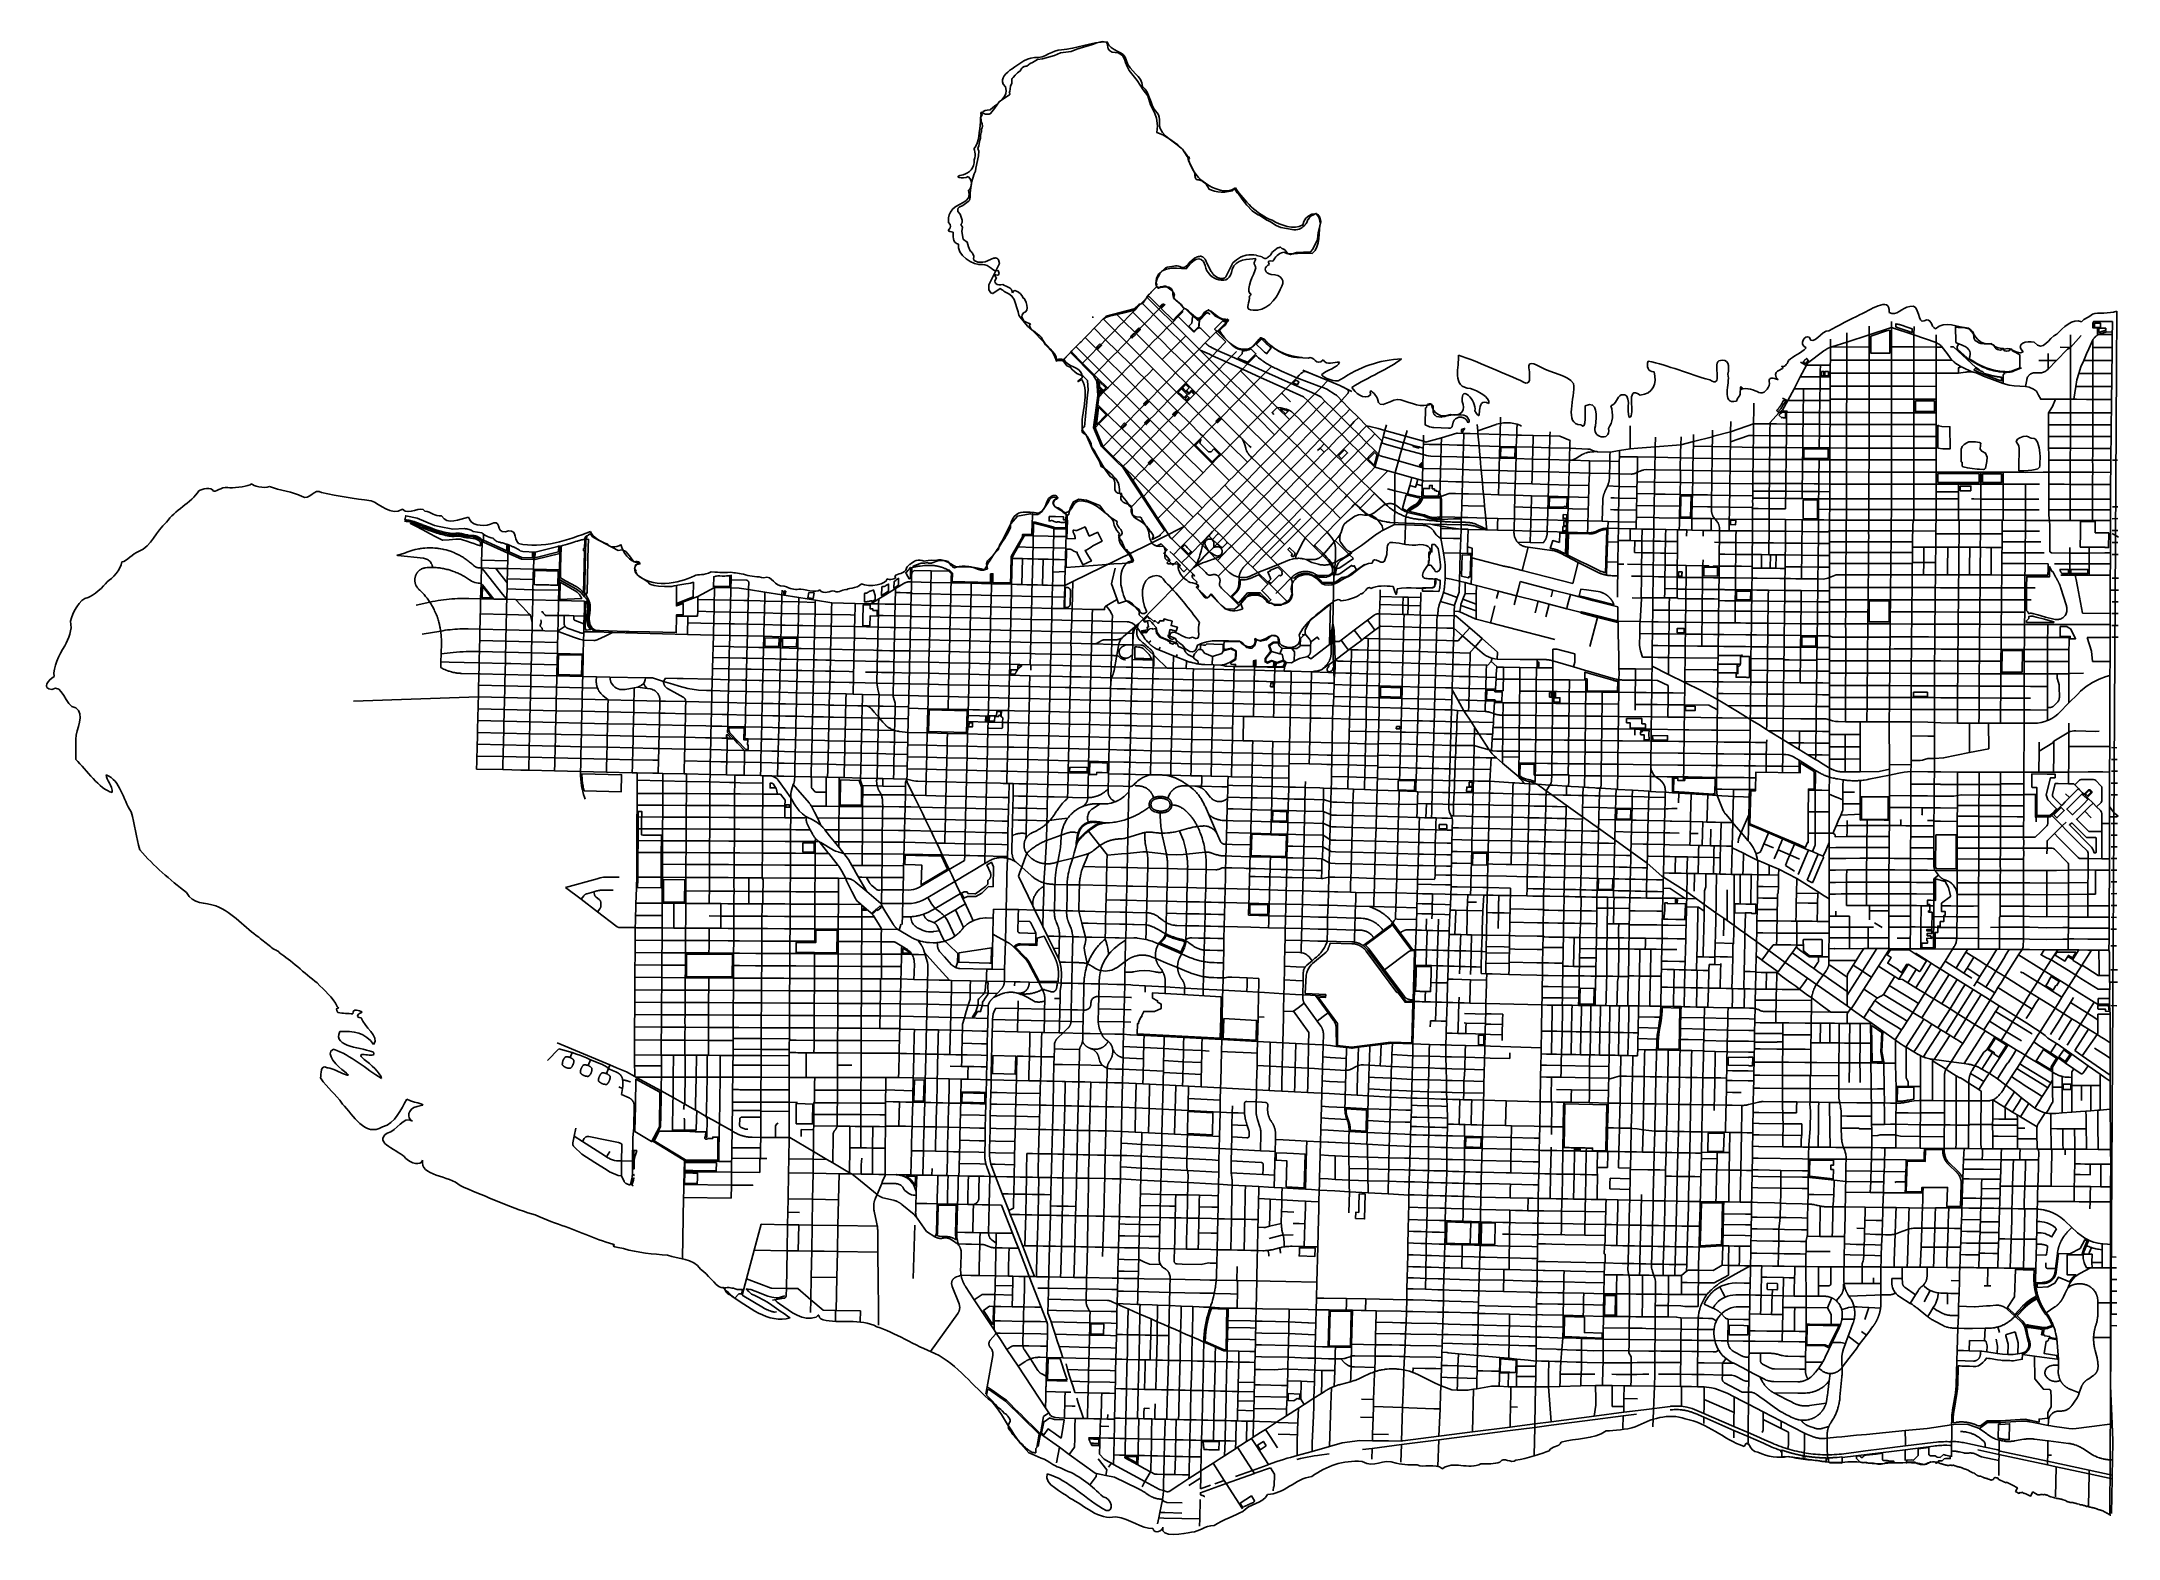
# Model space of a CAD drawing. Extents: x 1 to 394, y 101 to 384.
import ezdxf

# ---------------------------------------------------------------- set-up
doc = ezdxf.new("R2010")
doc.units = 0
doc.layers.get('0').update_dxf_attribs({"linetype": 'CONTINUOUS'})

msp = doc.modelspace()

# ---------------------------------------------------------------- linework, layer by layer
at = {"color": 3}
for points in [[(232.007198, 343.330782), (230.967737, 343.604973), (230.885915, 343.621348), (230.423481, 343.686826), (229.95694, 343.715469), (229.490409, 343.699094), (229.027964, 343.645894), (228.782426, 343.580416), (228.356816, 343.43309), (227.943486, 343.253024), (227.550615, 343.036127), (227.17411, 342.782399), (226.49478, 342.180817), (225.132002, 339.57396), (225.119745, 339.549403), (225.099315, 339.512567), (225.0748, 339.471646), (225.046199, 339.438907), (225.013513, 339.402071), (224.980826, 339.373428), (224.943948, 339.344786), (224.862127, 339.303864), (224.821163, 339.287489), (224.776114, 339.271115), (224.731065, 339.262943), (224.686016, 339.258857), (224.640967, 339.258857), (224.600004, 339.250685), (224.473143, 339.23431), (224.346272, 339.230225), (224.215316, 339.238396), (224.092552, 339.254771), (223.965681, 339.283414), (223.847003, 339.324335), (223.437768, 339.492124), (222.754331, 340.003674), (222.742074, 340.032317), (222.697025, 340.13463), (222.64789, 340.232848), (222.586497, 340.326969), (222.521019, 340.412908), (222.443283, 340.494761), (222.361461, 340.568422), (221.587999, 341.992576), (221.285165, 342.741485), (221.264735, 342.790589), (221.223772, 342.872442), (221.178723, 342.954295), (221.125502, 343.027956), (221.068195, 343.101616), (221.002717, 343.167094), (220.933153, 343.224391), (220.855417, 343.27759), (220.777681, 343.322608), (220.691773, 343.36353), (220.605866, 343.396269), (220.515872, 343.416729), (220.425879, 343.433104), (220.323523, 343.441276), (220.155731, 343.428997), (219.987949, 343.40444), (219.824253, 343.363519), (219.664643, 343.306223), (219.513226, 343.236648), (219.365905, 343.154795), (219.226766, 343.060674), (218.322337, 342.328134), (218.035877, 341.976188), (217.708485, 341.63652), (217.348354, 341.325497), (216.857267, 341.325497), (216.689475, 341.403254), (216.43984, 341.501472), (216.186108, 341.575132), (215.928291, 341.624236), (215.662282, 341.652879), (214.082619, 341.362318), (214.06219, 341.358232), (213.992625, 341.345954), (213.923061, 341.329579), (213.853497, 341.305022), (213.788019, 341.276379), (213.726626, 341.239544), (213.669319, 341.198622), (213.612013, 341.153605), (213.513848, 341.047203), (212.662629, 340.146875), (212.498933, 339.880869), (212.314777, 339.520738), (212.163359, 339.144237), (212.044681, 338.759553), (211.962859, 338.36259), (211.975117, 338.346215), (211.995546, 338.321658), (212.011889, 338.297101), (212.036405, 338.239805), (212.052748, 338.174327), (212.056939, 338.145684), (212.056939, 338.080206), (212.052748, 338.047467), (212.044367, 338.018824), (212.035985, 337.986085), (212.023728, 337.957442), (212.007385, 337.928799), (211.991041, 337.904242), (211.970612, 337.879685), (212.052434, 337.715989), (211.156197, 336.774738), (211.00478, 336.611042), (210.927044, 336.529189), (210.816548, 336.414602), (210.693773, 336.283645), (210.583288, 336.169058), (210.276357, 335.862128), (210.255928, 335.837571), (210.235498, 335.79665), (210.165934, 335.653416), (210.141419, 335.608398), (210.09637, 335.526545), (210.030892, 335.428327), (210.010462, 335.391492), (209.899966, 335.211426), (209.834488, 335.100931), (209.699445, 334.908589), (209.617624, 334.781725), (209.584937, 334.716246), (209.543974, 334.630307), (209.535592, 334.613932), (209.519249, 334.593472), (209.421084, 334.540272), (209.126431, 334.421593), (208.938178, 334.372489), (208.799039, 334.352028), (208.672179, 334.335654), (207.816864, 333.468065), (202.451735, 332.101204), (201.751934, 331.385035), (201.133976, 330.750714), (200.978472, 330.59111), (200.356428, 329.956788), (200.045401, 329.637582), (199.423356, 329.00326), (199.267842, 328.839564), (198.649894, 328.205242), (198.334781, 327.886036), (197.716833, 327.255806), (197.561319, 327.096202), (196.943361, 326.461881), (196.632344, 326.142674), (196.0103, 325.508352), (195.699272, 325.189146), (194.729375, 324.194693), (194.205548, 323.658589), (193.243834, 323.711788), (193.071956, 323.597201), (192.96146, 323.953239), (192.777303, 324.411588), (192.556311, 324.849474), (192.294398, 325.270992), (191.009388, 326.646037), (190.694274, 327.161679), (188.480289, 329.457514), (187.600427, 330.181868), (186.204911, 331.900675), (185.95119, 332.273083), (185.807955, 332.944237), (185.054954, 335.260533), (184.629344, 335.886669), (184.031857, 336.353203), (183.29522, 336.676503), (183.119246, 336.836105), (182.890072, 337.016171), (182.648619, 337.175775), (182.390802, 337.310824), (181.040313, 336.377757), (180.614704, 336.488252), (180.27912, 337.085742), (180.229985, 338.047455), (182.272092, 342.082559), (182.092021, 342.74962), (182.071592, 342.786456), (182.038905, 342.839656), (182.002028, 342.884673), (181.920206, 342.966526), (181.871071, 343.003362), (181.821936, 343.036101), (181.768715, 343.060658), (181.715495, 343.081119), (181.658188, 343.101579), (181.600881, 343.113858), (181.543575, 343.12203), (181.482182, 343.12203), (181.424876, 343.117944), (181.367569, 343.109772), (181.126116, 343.081129), (179.587375, 342.409976), (179.104469, 342.348594), (178.167312, 342.348594), (177.471607, 342.618693), (177.451178, 342.675989), (177.422577, 342.761928), (177.398061, 342.856049), (177.385804, 342.946085), (177.381613, 343.040206), (177.385804, 343.134327), (177.394185, 343.224362), (177.414614, 343.318484), (177.443215, 343.404423), (177.422786, 343.465805), (177.34505, 343.654055), (177.255057, 343.838213), (177.148647, 344.010094), (177.025883, 344.17379), (176.890829, 344.325209), (176.743498, 344.46435), (176.379281, 345.217351), (176.137828, 346.125863), (175.433931, 346.588304), (175.397053, 346.711076), (175.147419, 348.127045), (175.266097, 348.957802), (174.987808, 349.461167), (175.020495, 349.502089), (175.065544, 349.559385), (175.106508, 349.620767), (175.139194, 349.682149), (175.167795, 349.751724), (175.188225, 349.821298), (175.204568, 349.890873), (175.216826, 349.960448), (175.221016, 350.034108), (175.216826, 350.107769), (175.208444, 350.177343), (175.192101, 350.251004), (174.807413, 351.429614), (174.414543, 351.920702), (174.390028, 352.358589), (174.402285, 352.403606), (174.418629, 352.45271), (174.439058, 352.501813), (174.463573, 352.550917), (174.492174, 352.595935), (174.524861, 352.636856), (174.557548, 352.673691), (174.598511, 352.710527), (174.639474, 352.743266), (175.339275, 353.046104), (176.362372, 353.807289), (176.399249, 353.835932), (176.45247, 353.885036), (176.497519, 353.938236), (176.542568, 353.995532), (176.579446, 354.052828), (176.612133, 354.118306), (176.640734, 354.183785), (176.661163, 354.253359), (176.67342, 354.302463), (176.718469, 354.576654), (176.738899, 354.850845), (176.738899, 355.129128), (176.710298, 355.403319), (176.976308, 357.429054), (177.463299, 359.029182), (177.737491, 359.565286), (177.798883, 360.13413), (178.318614, 362.462703), (178.343129, 363.338476), (178.171251, 363.841841), (178.244901, 364.021906), (178.363579, 364.36976), (178.453573, 364.729891), (178.510879, 365.094115), (178.535394, 365.466522), (178.69909, 365.810284), (178.703281, 366.440513), (178.768759, 366.649226), (178.813808, 366.866123), (178.842409, 367.08302), (178.854667, 367.30401), (178.842409, 367.524998), (178.866924, 367.553641), (178.911973, 367.615023), (178.94466, 367.676405), (178.977347, 367.741884), (179.001862, 367.807362), (179.018206, 367.876937), (179.030463, 367.946511), (179.038844, 368.020172), (179.038844, 368.089747), (178.997881, 368.507171), (178.821907, 368.940965), (178.821907, 369.076014), (178.813525, 369.211063), (178.793096, 369.346112), (178.764495, 369.477068), (178.719446, 369.603933), (178.666225, 369.726705), (178.8954, 369.976341), (178.997755, 370.307825), (178.944535, 370.381486), (178.739907, 370.389658), (178.719478, 370.561539), (178.899548, 370.741604), (178.944597, 370.700683), (179.063276, 370.61883), (179.190136, 370.541073), (179.321093, 370.479691), (179.460232, 370.426491), (179.599381, 370.389656), (179.742616, 370.361013), (179.889937, 370.348734), (180.037269, 370.344648), (180.18459, 370.356927), (180.327825, 370.381484), (180.466964, 370.418319), (180.606103, 370.467423), (181.338643, 371.404582), (182.193958, 372.710056), (182.897845, 373.225698), (184.178769, 374.003254), (184.195113, 374.04009), (184.20737, 374.081011), (184.215752, 374.121932), (184.224133, 374.203785), (184.219942, 374.244707), (184.215752, 374.289724), (184.203494, 374.32656), (184.191237, 374.367481), (184.174893, 374.408403), (184.154464, 374.445238), (184.134035, 374.477977), (184.228114, 374.658043), (184.350878, 375.652496), (184.604609, 376.233615), (184.600419, 376.262258), (184.588161, 376.438232), (184.592352, 376.614204), (184.608695, 376.790177), (184.645572, 376.962058), (184.694707, 377.133939), (184.846125, 377.322189), (185.263552, 377.776445), (185.713708, 378.189778), (186.20071, 378.566278), (186.536284, 379.102381), (186.581333, 379.143306), (186.659069, 379.208784), (186.744976, 379.266077), (186.839055, 379.315186), (186.933135, 379.360203), (187.0313, 379.392942), (187.129465, 379.417497), (187.231821, 379.437959), (187.334177, 379.442055), (187.440576, 379.442055), (188.099456, 379.986343), (188.553708, 380.170502), (189.507241, 380.739344), (190.399381, 380.870301), (191.569809, 381.1404), (192.711584, 381.504623), (193.816534, 381.971157), (195.854545, 382.224885), (196.930852, 382.687326), (199.897839, 383.563099), (200.708125, 383.898675), (201.698493, 384.119665), (202.50878, 384.02554), (202.697033, 383.751349), (202.889382, 382.720065), (203.196303, 382.33538), (203.626008, 382.126667), (204.784158, 381.971157), (205.582177, 381.488253), (205.954586, 380.808916), (206.1633, 380.13367), (206.474317, 379.364299), (206.850823, 378.623575), (208.356825, 376.75335), (209.478139, 374.952695), (210.386654, 373.819102), (210.869549, 372.104387), (211.700307, 370.463336), (211.999056, 369.58347), (212.203673, 368.155224), (212.06862, 366.915227), (213.206309, 366.469156), (214.331719, 365.781634), (216.034157, 364.574376), (216.918114, 363.747711), (217.806169, 362.348112), (218.18676, 362.241709), (218.26041, 361.979796), (218.031236, 361.750622), (218.076285, 361.513263), (219.258992, 359.164227), (219.254801, 359.070105), (219.258992, 358.902316), (219.279421, 358.734528), (219.312108, 358.570832), (219.361243, 358.411229), (219.422635, 358.255718), (219.496285, 358.108392), (219.582193, 357.965158), (219.684549, 357.965158), (219.868705, 357.948783), (220.056948, 357.916044), (220.237018, 357.86694), (220.412993, 357.805558), (220.584871, 357.723705), (220.748567, 357.633669), (220.904081, 357.523174), (220.932681, 357.502714), (221.129117, 357.347202), (221.313273, 357.175322), (221.476969, 356.991164), (221.628386, 356.790636), (221.759343, 356.577832), (221.869839, 356.356843), (221.963918, 356.123576), (222.45091, 355.951695), (223.032033, 355.783907), (223.654077, 355.661135), (224.284304, 355.59156), (224.918627, 355.575185), (226.416447, 355.861653), (226.428704, 355.890296), (226.477839, 355.963957), (226.498268, 355.988514), (226.522783, 356.008974), (226.543213, 356.025349), (226.571814, 356.041724), (226.596329, 356.054003), (226.62493, 356.066281), (226.682236, 356.082656), (226.710837, 356.086742), (226.77223, 356.086742), (226.800831, 356.082656), (226.858137, 356.066281), (226.915444, 356.037638), (226.964579, 356.004899), (226.989094, 355.984438), (227.005437, 355.959881), (227.025867, 355.935324), (227.04221, 355.910767), (227.054468, 355.88621), (227.066725, 355.857568), (227.075106, 355.828925), (227.083488, 355.771629), (227.087678, 355.738889), (227.075421, 355.65295), (227.546048, 355.251895), (228.217206, 354.232888), (229.109346, 353.091109), (230.161096, 352.051641), (231.1228, 351.36821), (231.568881, 351.147221), (232.256403, 350.746166), (232.907091, 350.283725), (233.2263, 350.152768), (233.72557, 349.899039), (234.204379, 349.600295), (234.658631, 349.264719), (235.542589, 348.90868), (237.707471, 348.487163), (238.034863, 348.45852), (238.37863, 348.45852), (238.722386, 348.487163), (239.062056, 348.548545), (239.307595, 348.679501), (239.544961, 348.835012), (239.761857, 349.006893), (239.966474, 349.199236), (240.150631, 349.407947), (240.232453, 349.497983), (240.355217, 349.661679), (240.461627, 349.837652), (240.555706, 350.017718), (240.629356, 350.210059), (240.690749, 350.406494), (240.825791, 350.467877), (241.149097, 350.95078), (241.541967, 351.241339), (241.582931, 351.241339), (241.632066, 351.245425), (241.685286, 351.253597), (241.734421, 351.265875), (241.783556, 351.28225), (241.832691, 351.306807), (241.87774, 351.331364), (241.918704, 351.360007), (241.959667, 351.392746), (241.996544, 351.425485), (242.062023, 351.507339), (242.270736, 351.54826), (242.806842, 350.709319), (242.851891, 350.586546), (242.892854, 350.463775), (242.917369, 350.33691), (242.933713, 350.210046), (242.937903, 350.079089), (242.933713, 349.948132), (243.130148, 349.882654), (242.606321, 347.914211), (242.487643, 346.629199), (241.636424, 344.77125), (241.190354, 344.29244), (238.526202, 344.145114), (237.384427, 343.768613), (236.901522, 343.911847), (236.365416, 344.61574), (236.132146, 344.803989), (236.050324, 344.812161), (235.968502, 344.832622), (235.886681, 344.857179), (235.81303, 344.889918), (235.735295, 344.930839), (235.66573, 344.975857), (235.600252, 345.029057), (235.53886, 345.086353), (235.485639, 345.147735), (235.428332, 345.143649), (235.317836, 345.127274), (235.20734, 345.102717), (235.10094, 345.065882), (234.998585, 345.024961), (234.900419, 344.971761), (234.80634, 344.910379), (233.877365, 344.136915), (233.848764, 344.079619), (233.754684, 343.903645), (233.644188, 343.735857), (233.517328, 343.580346), (233.378189, 343.437113), (233.230857, 343.306156), (233.067162, 343.187475), (232.895284, 343.081074), (232.833891, 343.060613), (232.768413, 343.044238), (232.702934, 343.03196), (232.637456, 343.027874), (232.571978, 343.027874), (232.506499, 343.036046), (232.441021, 343.048324), (232.379628, 343.064699), (232.318236, 343.089256), (232.256843, 343.117899), (232.199537, 343.150638), (232.146316, 343.187473), (232.097181, 343.232491), (232.052132, 343.277509), (232.007083, 343.330709)], [(217.295039, 333.54586), (217.196874, 333.443546), (216.898125, 333.136616), (216.611655, 332.850149), (215.960968, 332.18718), (215.142488, 331.356424), (212.92031, 333.562225), (213.595565, 334.245656), (213.579221, 334.262031), (213.55062, 334.286588), (213.522019, 334.302963), (213.489333, 334.323423), (213.444283, 334.335702), (213.378805, 334.343874), (213.341928, 334.347959), (213.300964, 334.352045), (213.255915, 334.352045), (213.214952, 334.339767), (213.169903, 334.331595), (213.120768, 334.327509), (213.05529, 334.331595), (212.858855, 334.13516), (212.605123, 333.87734), (210.702165, 335.763935), (210.644859, 335.706638), (210.382945, 335.968552), (210.583477, 336.16908), (210.693962, 336.283667), (210.816737, 336.414624), (210.927233, 336.529211), (211.004969, 336.611064), (211.156386, 336.77476), (212.052622, 337.716011), (212.081223, 337.650533), (212.081223, 337.646447), (212.097567, 337.597343), (212.109824, 337.576883), (212.122082, 337.552326), (212.154768, 337.511404), (212.171112, 337.495029), (212.191541, 337.478655), (212.21197, 337.466376), (212.236485, 337.454097), (212.256915, 337.441819), (212.30605, 337.425444), (212.330565, 337.421358), (212.408301, 337.421358), (212.432816, 337.42953), (212.457331, 337.433616), (212.481846, 337.445894), (212.506361, 337.454066), (212.768274, 337.625947), (213.148866, 337.625947), (213.177467, 337.646408), (213.255203, 337.691426), (213.337025, 337.728261), (213.418846, 337.756904), (213.50884, 337.781461), (213.594747, 337.797836), (213.684741, 337.806008), (213.774734, 337.806008), (214.924702, 336.950696), (215.031102, 336.844294), (215.129267, 336.729707), (215.215174, 336.606934), (215.288824, 336.475978), (215.350217, 336.336837), (215.403438, 336.197695), (215.227463, 335.497896), (216.770301, 334.212882), (217.048579, 333.754534), (217.294128, 333.545821)], [(218.817406, 331.949826), (218.985198, 332.117614), (219.799581, 331.311412), (219.955095, 331.466922), (220.110609, 331.311412), (220.020615, 330.149171), (219.140743, 329.252936), (219.079351, 329.252936), (218.125818, 330.19828), (218.698728, 330.783493), (218.817406, 331.949826)], [(224.587683, 331.213194), (225.091049, 330.96765), (225.492102, 331.372798), (225.578009, 331.282763), (223.49497, 329.162901), (223.253528, 329.40026), (223.024353, 329.629434), (224.587641, 331.213192)], [(354.701367, 329.146534), (354.255287, 329.297952), (353.805131, 329.445279), (352.46691, 329.899535), (352.02084, 330.046861), (352.025031, 330.627981), (352.049546, 330.623895), (352.069975, 330.619809), (352.09449, 330.619809), (352.135454, 330.611638), (352.159969, 330.607552), (352.180398, 330.607552), (352.204913, 330.603466), (352.225342, 330.59938), (352.249857, 330.595294), (352.270287, 330.591208), (352.294802, 330.591208), (352.315231, 330.587123), (352.339746, 330.583037), (352.380709, 330.574865), (352.405224, 330.570779), (352.425654, 330.566693), (352.450169, 330.562608), (352.491132, 330.554436), (352.515647, 330.55035), (352.536076, 330.546264), (352.560591, 330.542178), (352.581021, 330.534007), (352.60145, 330.529921), (352.625965, 330.525835), (352.646394, 330.521749), (352.670909, 330.517663), (352.691339, 330.509491), (352.711768, 330.505406), (352.736283, 330.50132), (352.756712, 330.497234), (352.777141, 330.489062), (352.801657, 330.484976), (352.822086, 330.480891), (352.846601, 330.472719), (352.86703, 330.468633), (352.887459, 330.460461), (352.911974, 330.456375), (352.916165, 330.456375), (352.932508, 330.45229), (352.952938, 330.444118), (352.973367, 330.440032), (352.997882, 330.43186), (353.018311, 330.427774), (353.038741, 330.419603), (353.063256, 330.415517), (353.104219, 330.399142), (353.124648, 330.395056), (353.149163, 330.386885), (353.169593, 330.378713), (353.190022, 330.374627), (353.210451, 330.366455), (353.234966, 330.358284), (353.255395, 330.354198), (353.296359, 330.337823), (353.320874, 330.329651), (353.341303, 330.32148), (353.361732, 330.317394), (353.807802, 330.15779), (355.146023, 329.691257), (355.150213, 329.691257), (355.146023, 328.995549), (354.699953, 329.146969)], [(389.691355, 330.758938), (390.816766, 330.758938), (390.816766, 329.928181), (390.477095, 329.928181), (390.137425, 329.932267), (389.691355, 329.932267), (389.691355, 330.75893)], [(201.289667, 326.834329), (201.604781, 326.519214), (200.982736, 325.888986), (200.667623, 326.2041), (201.289667, 326.834329)], [(207.714728, 328.905082), (208.029852, 328.589968), (207.411894, 327.959738), (207.092684, 328.274852), (207.714728, 328.905082)], [(208.651896, 329.854518), (208.96701, 329.539404), (208.344965, 328.909174), (208.029852, 329.224289), (208.651896, 329.854518)], [(231.94172, 325.786675), (231.937529, 325.790761), (230.983997, 326.732012), (230.959481, 326.760655), (231.839353, 327.65689), (231.708397, 327.787846), (231.708397, 327.791932), (231.704206, 327.791932), (231.704206, 327.800104), (231.700015, 327.800104), (231.700015, 327.808276), (231.695825, 327.808276), (231.695825, 327.824651), (231.691634, 327.828736), (231.691634, 327.845111), (231.695825, 327.845111), (231.695825, 327.861486), (231.700015, 327.861486), (231.700015, 327.869658), (231.704206, 327.873744), (231.704206, 327.877829), (231.708397, 327.877829), (231.708397, 327.886001), (231.712587, 327.886001), (231.712587, 327.890087), (231.716778, 327.890087), (231.716778, 327.894173), (231.720969, 327.894173), (231.720969, 327.898259), (231.725159, 327.898259), (231.725159, 327.902345), (231.72935, 327.902345), (231.73354, 327.90643), (231.737731, 327.90643), (231.737731, 327.910516), (231.746112, 327.910516), (231.750303, 327.914602), (231.766646, 327.914602), (231.766646, 327.918688), (231.787075, 327.918688), (231.787075, 327.914602), (231.803419, 327.914602), (231.803419, 327.910516), (231.8118, 327.910516), (231.815991, 327.90643), (231.820181, 327.90643), (231.820181, 327.902345), (231.824372, 327.902345), (231.824372, 327.898259), (231.832753, 327.898259), (231.832753, 327.894173), (232.745354, 326.989753), (232.786317, 326.948832), (233.097345, 326.654179), (233.252848, 326.515038), (233.412458, 326.375896), (233.576154, 326.236755), (233.73985, 326.105799), (233.752107, 326.097627), (232.864053, 324.984495), (232.851795, 324.992667), (232.671735, 325.144085), (232.487579, 325.295504), (232.307508, 325.451015), (232.131534, 325.610619), (231.959655, 325.770222), (231.943312, 325.786596)], [(347.330956, 328.328054), (350.257021, 329.29386), (350.899526, 329.424817), (350.895335, 326.59697), (350.891145, 325.078691), (347.32666, 325.082776), (347.330851, 326.601056), (347.330851, 328.328048)], [(363.405892, 327.235384), (363.360843, 330.0796), (363.528635, 330.014122), (363.864209, 329.956826), (364.195697, 329.940451), (364.498532, 329.932279), (364.899584, 329.924108), (365.378393, 329.846351), (365.705785, 329.776776), (366.016812, 329.649912), (366.258265, 329.498493), (366.552918, 329.183379), (366.732978, 328.892818), (366.84757, 328.0416), (366.978527, 327.558697), (367.256805, 327.349985), (367.50644, 327.202659), (367.764267, 327.034871), (368.144859, 326.891636), (368.787364, 326.871176), (369.691782, 326.838437), (370.174688, 326.768862), (370.604383, 326.605166), (370.870393, 326.146817), (371.054549, 325.934013), (371.300098, 325.770317), (371.553819, 325.696656), (371.774811, 325.684378), (372.163585, 325.782595), (372.21272, 325.950383), (372.413251, 325.987219), (372.466472, 325.80306), (372.581054, 325.614811), (372.666962, 325.516593), (373.018911, 325.447018), (373.456798, 325.532957), (373.759633, 325.782593), (373.861989, 325.921735), (374.095249, 325.663914), (374.230302, 325.496126), (374.758225, 325.193288), (375.081521, 325.005038), (375.515312, 324.755401), (375.511121, 322.492306), (375.511121, 322.304056), (375.261487, 322.185376), (374.602607, 321.931648), (373.943727, 321.673827), (373.522214, 321.583791), (373.088422, 321.571513), (372.716013, 321.583791), (372.175811, 321.636991), (371.373707, 321.710652), (370.575688, 321.866163), (369.794044, 322.095337), (369.319321, 322.254941), (368.811869, 322.451376), (367.866518, 322.897447), (367.285395, 323.208469), (366.64289, 323.621801), (365.934907, 323.99421), (365.996299, 324.260215), (366.078121, 324.485297), (366.135428, 324.869982), (366.106722, 325.168728), (366.041244, 325.414272), (365.934844, 325.643446), (365.832593, 325.798957), (365.619783, 326.024039), (365.386513, 326.216382), (365.177809, 326.347338), (364.842225, 326.502849), (364.453451, 326.646083), (364.105599, 326.789317), (363.684075, 326.977567), (363.409894, 327.112616), (363.405703, 327.235388)], [(391.827594, 329.793125), (391.827594, 329.42481), (391.807165, 329.420724), (391.78265, 329.412552), (391.762221, 329.408466), (391.741791, 329.400294), (391.717276, 329.396209), (391.696847, 329.392123), (391.676418, 329.383951), (391.651903, 329.379865), (391.631473, 329.371693), (391.611044, 329.367608), (391.586529, 329.359436), (391.5661, 329.35535), (391.545671, 329.347178), (391.521155, 329.343093), (391.500726, 329.334921), (391.480297, 329.330835), (391.455782, 329.322663), (391.435353, 329.314492), (391.414923, 329.310406), (391.394494, 329.302234), (391.369979, 329.298148), (391.329016, 329.281773), (391.304501, 329.277688), (391.263537, 329.261313), (391.243108, 329.257227), (391.218593, 329.249055), (391.198164, 329.240883), (391.177735, 329.236798), (391.157305, 329.228626), (391.13279, 329.220454), (391.112361, 329.212282), (391.091932, 329.208197), (391.071503, 329.200025), (391.046987, 329.191853), (391.026558, 329.183682), (391.006129, 329.179596), (390.9857, 329.171424), (390.961185, 329.163252), (390.879363, 329.130513), (390.854848, 329.126427), (390.773026, 329.093688), (390.748511, 329.085516), (390.646155, 329.044595), (390.62164, 329.036423), (390.478405, 328.979127), (390.478405, 329.793514), (391.828904, 329.793514)], [(194.205727, 323.658628), (195.69945, 325.189186), (200.168353, 320.748935), (200.733101, 319.799499), (200.900894, 317.086239), (200.106971, 310.996752), (201.608877, 307.428182), (204.465368, 304.596243), (205.734013, 303.339877), (207.497833, 300.671634), (209.245288, 297.995207), (207.158162, 295.875344), (206.834867, 296.194552), (206.757131, 296.329601), (206.241486, 297.139895), (205.652181, 297.901081), (205.001494, 298.609066), (205.009875, 298.776854), (204.997618, 299.23111), (204.948483, 299.677181), (204.858489, 300.123253), (204.731629, 300.557047), (204.7112, 300.593882), (204.473833, 300.99903), (204.199651, 301.383716), (203.896806, 301.743847), (203.561232, 302.07533), (203.21338, 302.333152), (202.71411, 302.766945), (202.255761, 303.237571), (201.523221, 303.60998), (201.228568, 304.55123), (199.910819, 306.830695), (198.66673, 309.642173), (198.073329, 310.022765), (197.897354, 310.292864), (198.044686, 310.976295), (198.359799, 311.160452), (198.924547, 317.180369), (199.071868, 318.068419), (198.957286, 319.881351), (198.138807, 320.712107), (196.9029, 321.264581), (196.571423, 321.526494), (196.100796, 321.952103), (195.67109, 322.418637), (195.061324, 322.701012), (194.33288, 323.650448), (194.206009, 323.65862)], [(229.903708, 325.909447), (230.83678, 324.984565), (229.28576, 323.417178), (229.162986, 323.392621), (228.786491, 323.560409), (228.143975, 323.810046), (227.423713, 324.133344), (228.250385, 324.972287), (228.2749, 325.516575), (228.279091, 325.549314), (228.336398, 325.545229), (228.504179, 325.545229), (228.561486, 325.549314), (228.614707, 325.5534), (228.729299, 325.561572), (228.78252, 325.565658), (228.839827, 325.573829), (228.893047, 325.582001), (228.950354, 325.590173), (229.003575, 325.598345), (229.060882, 325.610623), (229.114102, 325.622902), (229.171409, 325.63518), (229.22463, 325.647459), (229.49064, 325.729312), (229.650239, 325.790694), (229.699374, 325.811154), (229.752595, 325.835711), (229.80173, 325.860268), (229.854951, 325.884825), (229.904086, 325.909382)], [(334.996468, 323.061139), (334.45218, 323.355792), (334.464438, 323.372166), (334.480781, 323.392627), (334.493039, 323.409002), (334.509382, 323.425377), (334.52164, 323.441752), (334.537983, 323.462212), (334.550241, 323.478587), (334.582928, 323.511326), (334.595185, 323.527701), (334.611529, 323.544076), (334.623786, 323.564537), (334.656473, 323.597276), (334.668731, 323.613651), (334.701417, 323.64639), (334.713675, 323.662765), (334.76281, 323.711868), (334.775067, 323.732329), (334.824202, 323.781432), (334.83646, 323.797807), (334.852803, 323.810086), (334.918282, 323.875564), (334.930539, 323.891939), (334.996018, 323.957417), (335.012361, 323.969696), (335.077839, 324.035174), (335.094183, 324.047453), (335.126869, 324.080192), (335.13106, 324.080192), (335.495277, 323.621843), (335.225181, 323.421316), (335.147445, 323.359934), (334.996028, 323.061189)], [(201.183268, 319.742205), (202.460096, 318.473562), (201.993565, 318.002936), (201.24465, 318.74366), (201.183257, 319.742205)], [(218.60051, 317.794224), (218.129883, 317.319505), (217.561039, 317.888349), (217.401439, 318.04386), (216.926716, 318.514485), (217.172265, 318.768215), (217.54876, 319.148807), (218.023483, 318.678181), (218.183083, 318.518578), (217.667438, 317.994751), (218.150344, 317.528218), (218.657806, 318.047953), (218.817406, 317.888349), (219.136615, 317.573235), (218.981102, 317.417723), (218.661892, 317.732837), (218.6005, 317.794219)], [(238.444548, 319.975471), (238.968375, 319.684912), (238.702365, 319.083329), (237.916625, 319.439368), (238.444548, 319.975471)], [(337.955262, 321.64107), (338.405428, 321.64107), (338.393171, 320.814406), (337.947101, 320.814406), (337.955482, 321.64107)], [(339.297579, 321.636985), (339.289198, 320.81032), (338.843128, 320.81032), (338.618039, 320.814406), (338.62642, 321.64107), (338.851498, 321.64107), (339.07249, 321.636984), (339.297568, 321.636984)], [(366.880152, 321.988935), (367.109327, 322.234478), (367.15029, 322.209921), (367.187063, 322.185364), (367.207492, 322.173086), (367.227921, 322.164914), (367.268884, 322.140357), (367.285228, 322.132186), (367.305657, 322.119907), (367.326086, 322.111735), (367.367049, 322.087178), (367.387479, 322.079007), (367.403822, 322.066728), (367.424251, 322.058556), (367.444681, 322.046278), (367.46511, 322.038106), (367.485539, 322.025828), (367.505968, 322.017656), (367.522312, 322.005378), (367.542741, 321.997206), (367.56317, 321.984927), (367.583599, 321.976756), (367.604029, 321.964477), (367.624458, 321.956305), (367.644887, 321.944027), (367.665316, 321.935855), (367.685746, 321.923577), (367.702089, 321.915405), (367.722518, 321.903127), (367.763482, 321.886752), (367.783911, 321.874473), (367.80434, 321.866301), (367.824769, 321.854023), (367.865733, 321.837648), (367.886162, 321.82537), (367.927125, 321.808995), (367.947554, 321.796716), (367.988518, 321.780342), (368.008947, 321.768063), (368.029376, 321.759891), (368.045719, 321.75172), (368.066149, 321.743548), (368.086578, 321.731269), (368.14797, 321.706712), (368.1684, 321.694434), (368.250221, 321.661695), (368.270651, 321.649416), (368.295166, 321.641245), (368.397417, 321.600323), (368.417846, 321.588045), (368.520097, 321.547123), (368.765646, 321.313857), (368.822953, 321.260657), (369.31404, 321.092869), (369.330384, 321.084697), (369.350813, 321.080612), (369.391776, 321.064237), (369.416291, 321.060151), (369.436721, 321.051979), (369.45715, 321.047893), (369.477579, 321.039722), (369.502094, 321.03155), (369.522524, 321.027464), (369.542953, 321.019292), (369.563382, 321.015206), (369.583811, 321.007035), (369.608326, 321.002949), (369.64929, 320.986574), (369.669719, 320.982488), (369.694234, 320.974317), (369.714663, 320.970231), (369.735092, 320.962059), (369.755522, 320.957973), (369.780037, 320.949801), (369.821, 320.94163), (369.841429, 320.933458), (369.865944, 320.929372), (369.886374, 320.921201), (369.906803, 320.917115), (369.927232, 320.908943), (369.951747, 320.904857), (369.972176, 320.900771), (369.992606, 320.8926), (370.017121, 320.888514), (370.03755, 320.880342), (370.078513, 320.87217), (370.103028, 320.863999), (370.143992, 320.855827), (370.168507, 320.847655), (370.20947, 320.839484), (370.233985, 320.835398), (370.254414, 320.827226), (370.295378, 320.819054), (370.319893, 320.814968), (370.340322, 320.806797), (370.360751, 320.802711), (370.385266, 320.798625), (370.42623, 320.790453), (370.450745, 320.782282), (370.491708, 320.77411), (370.516223, 320.770024), (370.557186, 320.761852), (370.581701, 320.753681), (370.622665, 320.745509), (370.64718, 320.741423), (370.688143, 320.733251), (370.712658, 320.729166), (370.753621, 320.720994), (370.778136, 320.716908), (370.798566, 320.712822), (370.823081, 320.708736), (370.864044, 320.700565), (370.888559, 320.696479), (370.929522, 320.688307), (370.954038, 320.684221), (370.995001, 320.67605), (371.019516, 320.671964), (371.039945, 320.667878), (371.06446, 320.663792), (371.105423, 320.65562), (371.129939, 320.651534), (371.150368, 320.651534), (371.174883, 320.647449), (371.215846, 320.639277), (371.240361, 320.635191), (371.260791, 320.631105), (371.285306, 320.631105), (371.326269, 320.622934), (371.350784, 320.618848), (371.371213, 320.614762), (371.395728, 320.614762), (371.436692, 320.60659), (371.461207, 320.602504), (371.481636, 320.602504), (371.506151, 320.598418), (371.52658, 320.594333), (371.54701, 320.594333), (371.571525, 320.590247), (371.591954, 320.586161), (371.616469, 320.582075), (371.636898, 320.582075), (371.657327, 320.577989), (371.681843, 320.577989), (371.702272, 320.573903), (371.726787, 320.569817), (371.747216, 320.569817), (371.771731, 320.565732), (371.79216, 320.561646), (371.81259, 320.561646), (371.837105, 320.55756), (371.857534, 320.55756), (371.882049, 320.553474), (371.902478, 320.553474), (371.926993, 320.549388), (371.947423, 320.549388), (371.967852, 320.545302), (371.992367, 320.545302), (372.012796, 320.541217), (372.037311, 320.541217), (372.057741, 320.537131), (372.057741, 319.816869), (371.4316, 320.017396), (368.75517, 321.024125), (367.699334, 321.515213), (366.823558, 321.932638), (366.876779, 321.989934)], [(201.060493, 314.855883), (202.501017, 313.427636), (200.626702, 311.528763), (201.060493, 314.855883)], [(201.285613, 318.076599), (201.682569, 317.683729), (201.351091, 317.34406), (201.330662, 317.352232), (201.285613, 318.076586)], [(210.182445, 316.132711), (210.501655, 315.817595), (210.190638, 315.502481), (209.87961, 315.183275), (209.560401, 315.498389), (210.182445, 316.132711)], [(217.720649, 317.413631), (217.851605, 317.282674), (217.221368, 316.656538), (216.78348, 317.094423), (216.464281, 317.409539), (216.149168, 317.724653), (216.587045, 318.170724), (216.771212, 318.354882), (217.086326, 318.04386), (217.405525, 317.728745), (217.720649, 317.413631)], [(217.417793, 316.464191), (217.72882, 316.783397), (217.896602, 316.955278), (218.211726, 316.636071), (218.043934, 316.468283), (217.732906, 316.149076), (217.417793, 316.464191)], [(268.003929, 311.225926), (267.987585, 311.160448), (267.975328, 311.131805), (267.942641, 311.074509), (267.922212, 311.049952), (267.873077, 311.000848), (267.848562, 310.980388), (267.688962, 310.910813), (267.34111, 310.898535), (264.554183, 310.984474), (264.333191, 310.996752), (264.099931, 311.037673), (263.7398, 311.127709), (262.880389, 311.528763), (262.970382, 314.712649), (263.060376, 314.737206), (263.162732, 314.88044), (263.240468, 315.130076), (263.35506, 315.346974), (263.486017, 315.428827), (263.707009, 315.502487), (263.92799, 315.47793), (264.030346, 315.441095), (264.173581, 315.334693), (264.316816, 315.232379), (264.394552, 315.117792), (264.443687, 314.843601), (264.443687, 314.659444), (264.419172, 314.233834), (264.419172, 313.935089), (264.447773, 313.767301), (264.537767, 313.546312), (264.656445, 313.3908), (264.836505, 313.247566), (265.057497, 313.116609), (265.524028, 313.002022), (265.937359, 312.989744), (266.272943, 313.0675), (266.612603, 313.116604), (266.858152, 313.186179), (267.038212, 313.235282), (267.373797, 313.288482), (267.774849, 313.35396), (268.151344, 313.394882), (268.928902, 313.394882), (269.628703, 313.411256), (270.201644, 313.345778), (270.561775, 313.227099), (270.795035, 313.096142), (271.237019, 312.408619), (271.249277, 312.073043), (270.970989, 311.97073), (270.921854, 312.093502), (270.860461, 312.212181), (270.786811, 312.326768), (270.709075, 312.433171), (270.619082, 312.531389), (270.520917, 312.621424), (270.414517, 312.699181), (270.299935, 312.772841), (270.181247, 312.830138), (270.058482, 312.879241), (269.927526, 312.920163), (269.796569, 312.94472), (269.665612, 312.961094), (269.534656, 312.961094), (269.399603, 312.952923), (269.268646, 312.932462), (269.137689, 312.899723), (269.014915, 312.854705), (268.892151, 312.797409), (268.777558, 312.731931), (268.667062, 312.654174), (268.564811, 312.568235), (268.470627, 312.474114), (268.384719, 312.3718), (268.311069, 312.261305), (268.245591, 312.146718), (268.19237, 312.023946), (268.004117, 311.225928)], [(330.801767, 316.214559), (331.182359, 316.014031), (330.719914, 315.273307), (330.257469, 314.536675), (329.721375, 313.967832), (329.459461, 314.205191), (329.47989, 314.221566), (329.508491, 314.254305), (329.541178, 314.287045), (329.569779, 314.319784), (329.602466, 314.352523), (329.631172, 314.385262), (329.643429, 314.401637), (329.67203, 314.434376), (329.704717, 314.471212), (329.733318, 314.503951), (329.774281, 314.553054), (329.790624, 314.573515), (329.81933, 314.606254), (329.831588, 314.622629), (329.860293, 314.659465), (329.888894, 314.692204), (329.91341, 314.729039), (329.94201, 314.765875), (329.970716, 314.798614), (330.011679, 314.85591), (330.036195, 314.892746), (330.052538, 314.90912), (330.077053, 314.945956), (330.089311, 314.962331), (330.113826, 314.999166), (330.126083, 315.015541), (330.154789, 315.052377), (330.179304, 315.093298), (330.191562, 315.109673), (330.228439, 315.166969), (330.240697, 315.18743), (330.265212, 315.224265), (330.277469, 315.24064), (330.289727, 315.261101), (330.301984, 315.277476), (330.326499, 315.318397), (330.346929, 315.355232), (330.359186, 315.371607), (330.383701, 315.412529), (330.416388, 315.469825), (330.428646, 315.490285), (330.449075, 315.531207), (330.47359, 315.568042), (330.481971, 315.584417), (330.506486, 315.625338), (330.526915, 315.66626), (330.539173, 315.68672), (330.559602, 315.723556), (330.567984, 315.744017), (330.608947, 315.821773), (330.670339, 315.944545), (330.801296, 316.214644)], [(355.78176, 316.034493), (359.346234, 316.030407), (359.346234, 314.025133), (355.777663, 314.029219), (355.781854, 316.034494)], [(205.975466, 311.860248), (206.290579, 311.545133), (206.012291, 311.258666), (205.668535, 310.910812), (205.353422, 311.225926), (205.975466, 311.860248)], [(210.370698, 312.498662), (210.689908, 312.183547), (210.067863, 311.553318), (209.748654, 311.868432), (210.370698, 312.498662)], [(215.703088, 314.094697), (216.018211, 313.779582), (215.707184, 313.460375), (215.400253, 313.14526), (215.081043, 313.460375), (215.392071, 313.779582), (215.703088, 314.094697)], [(223.891978, 312.8547), (224.207092, 312.539586), (223.585047, 311.905264), (223.269934, 312.220379), (223.891978, 312.8547)], [(236.492465, 314.27067), (236.533429, 314.262498), (236.557944, 314.258412), (236.578373, 314.250241), (236.602888, 314.246155), (236.623317, 314.237983), (236.643746, 314.233897), (236.668262, 314.225725), (236.688691, 314.22164), (236.729654, 314.205265), (236.754169, 314.201179), (236.815562, 314.176622), (236.840077, 314.16845), (236.921899, 314.135711), (236.958776, 314.119336), (236.426756, 313.583232), (235.514156, 314.487651), (236.492235, 314.270755)], [(269.771844, 310.104609), (269.796359, 310.636621), (270.13603, 310.751208), (270.373386, 310.833061), (270.336509, 310.779862), (270.217831, 310.571149), (270.16461, 310.472932), (270.115475, 310.366529), (270.058168, 310.227388), (270.009033, 310.096431), (269.939469, 310.100517), (269.771677, 310.104603)], [(329.876878, 313.349881), (330.196087, 313.685457), (330.740375, 314.127436), (331.403341, 314.119264), (331.145524, 313.677285), (331.141333, 313.574971), (331.141333, 313.374444), (331.132952, 312.850617), (330.64596, 312.854703), (330.547795, 312.944738), (330.429117, 312.821966), (329.876637, 313.349886)], [(360.009346, 307.108959), (360.013537, 311.4469), (360.20179, 311.295481), (360.762442, 311.189079), (362.293001, 311.144062), (362.342136, 306.990278), (360.963004, 306.957539), (360.009472, 307.108957)], [(221.858053, 306.421452), (222.385976, 306.417366), (222.905707, 306.945285), (223.949275, 305.909908), (222.545576, 304.489846), (219.378068, 307.636901), (220.433904, 308.709108), (220.458419, 308.684551), (220.397027, 308.582237), (220.388645, 308.561777), (220.376388, 308.541316), (220.360044, 308.500395), (220.347787, 308.479934), (220.339406, 308.455377), (220.323062, 308.414456), (220.314681, 308.389899), (220.298338, 308.348977), (220.294147, 308.32442), (220.285766, 308.303959), (220.281575, 308.279402), (220.273194, 308.258942), (220.269003, 308.234385), (220.264813, 308.213924), (220.256431, 308.189367), (220.252241, 308.168906), (220.24805, 308.144349), (220.24386, 308.123889), (220.24386, 308.099332), (220.239669, 308.074775), (220.235478, 308.054314), (220.235478, 308.029757), (221.856062, 306.421444)], [(277.244559, 307.207192), (279.945546, 307.129435), (279.892326, 305.341057), (277.195435, 305.418813), (277.24457, 307.207191)], [(334.632251, 306.937094), (339.223918, 306.904355), (339.215537, 305.115978), (334.611581, 305.148717), (334.63201, 306.937094)], [(364.437422, 304.477559), (364.392373, 306.503295), (364.420974, 306.883889), (364.633773, 307.387253), (364.969358, 307.767847), (365.513645, 308.087053), (365.894237, 308.283488), (367.138326, 308.27121), (367.895423, 308.193453), (368.15324, 308.025664), (368.108191, 307.632794), (368.034541, 306.900255), (368.304637, 306.503292), (369.004438, 306.171808), (369.311369, 305.365606), (369.278682, 304.58805), (369.037229, 303.294853), (368.853073, 303.110695), (368.673002, 303.065677), (367.883176, 303.127059), (367.473931, 303.110685), (366.471295, 303.217088), (365.607798, 303.352136), (364.789319, 303.564941), (364.605162, 303.687712), (364.605162, 303.961903), (364.637849, 304.387513), (364.437317, 304.477548)], [(375.392527, 306.994387), (375.331135, 307.542769), (374.81549, 308.36534), (375.118335, 308.79095), (375.543944, 309.065141), (376.149614, 309.277945), (376.788033, 309.339327), (377.197268, 309.232924), (377.36506, 309.126523), (377.667895, 308.975103), (378.232643, 308.897346), (378.474096, 308.778666), (378.641888, 308.627248), (378.850601, 308.201638), (379.063401, 307.608241), (379.169801, 307.133523), (379.325314, 306.204548), (379.35402, 305.447455), (379.337677, 304.211551), (379.341867, 303.769572), (379.264131, 303.483105), (378.916279, 303.163897), (378.429277, 303.024756), (377.77859, 302.901984), (377.078789, 302.856966), (375.364073, 302.828323), (375.364073, 303.528123), (375.392779, 306.994383)], [(211.062317, 304.931819), (211.37743, 304.616705), (210.759472, 303.982383), (210.440273, 304.297498), (211.062317, 304.931819)], [(246.502471, 305.619342), (247.64016, 306.773398), (248.217187, 306.204555), (247.075412, 305.046406), (246.502471, 305.619342)], [(253.34496, 306.274125), (253.655987, 305.963103), (253.733723, 305.66845), (253.275374, 304.027399), (253.144418, 303.990564), (252.109032, 305.021848), (253.344939, 306.274121)], [(261.783485, 303.851426), (262.241834, 304.362977), (262.22549, 303.83915), (262.22549, 303.728655), (262.147754, 303.749115), (261.783527, 303.851429)], [(262.700182, 298.03613), (262.516026, 298.162995), (262.552903, 299.464376), (263.743792, 299.439819), (263.752173, 300.041402), (264.239164, 300.029123), (264.243355, 299.402987), (264.652589, 299.37843), (264.652589, 299.075593), (265.016817, 299.079679), (265.016817, 298.915983), (265.462887, 298.907811), (265.438372, 298.027947), (264.906363, 297.974747), (262.700182, 298.03613)], [(360.005114, 300.602063), (360.005114, 302.263576), (367.809306, 302.255404), (367.805115, 300.589798), (360.005009, 300.602077)], [(364.240526, 299.922738), (366.249894, 299.918653), (366.245704, 299.026511), (364.240421, 299.030596), (364.240421, 299.922738)], [(368.476263, 300.589798), (368.476263, 302.255404), (372.044834, 302.247233), (372.040643, 300.581628), (368.476158, 300.589799)], [(188.517302, 294.569869), (188.635981, 294.549409), (189.082051, 294.508487), (189.528121, 294.508487), (189.589513, 294.53713), (189.757305, 294.627165), (189.916905, 294.729479), (190.064236, 294.848159), (190.203375, 294.975023), (190.330236, 295.118257), (190.444828, 295.269676), (190.547184, 295.42928), (190.94414, 296.034954), (191.025961, 296.329607), (191.173283, 296.747031), (191.357439, 297.152178), (191.574335, 297.540956), (192.274136, 298.044322), (192.3437, 298.077061), (192.421436, 298.101618), (192.495086, 298.122078), (192.572822, 298.138453), (192.654644, 298.146625), (192.73238, 298.146625), (192.810116, 298.138453), (192.891937, 298.126175), (192.965587, 298.105714), (193.043323, 298.077071), (193.325697, 297.708755), (193.317316, 297.676016), (193.305059, 297.643277), (193.288715, 297.610537), (193.272372, 297.581895), (193.251943, 297.553252), (193.227428, 297.524609), (193.202912, 297.500052), (193.145606, 297.459131), (193.117005, 297.442756), (193.084318, 297.426381), (193.051631, 297.414102), (193.018944, 297.405931), (192.982067, 297.401845), (192.94938, 297.397759), (192.912503, 297.397759), (192.879816, 297.401845), (192.842939, 297.410017), (192.536008, 296.865728), (192.527626, 296.792067), (192.519245, 296.702032), (192.523436, 296.607911), (192.535693, 296.517876), (192.552037, 296.42784), (192.580638, 296.337805), (192.613324, 296.251866), (192.654288, 296.170013), (192.703423, 296.092256), (192.756643, 296.018595), (192.818036, 295.949021), (193.067681, 295.87536), (193.382795, 295.756681), (193.689726, 295.609354), (193.984378, 295.437473), (194.000722, 295.429302), (194.049857, 295.396562), (194.098992, 295.359727), (194.139955, 295.318805), (194.180918, 295.273788), (194.217796, 295.22877), (194.250482, 295.17557), (194.274997, 295.12237), (194.299513, 295.065074), (194.315856, 295.007778), (194.328113, 294.950482), (194.336495, 294.8891), (194.888975, 294.590355), (194.860374, 293.509962), (194.848116, 293.125276), (194.81543, 291.979405), (192.81834, 292.028509), (192.376366, 292.159465), (189.020595, 293.059793), (188.480404, 293.072071), (188.500833, 293.980583), (188.517177, 294.569888)], [(201.752112, 284.989568), (194.901442, 284.486203), (194.995521, 287.972925), (195.588923, 287.9893), (195.695322, 287.972925), (195.826279, 287.919725), (196.010436, 287.817411), (196.382845, 287.596421), (196.697958, 287.47365), (196.984429, 287.416354), (196.959914, 287.18718), (198.093507, 284.973193), (199.681362, 285.71801), (199.448091, 286.123156), (198.944725, 286.974375), (198.498655, 287.7151), (198.715551, 287.768299), (199.153439, 288.017935), (199.329413, 288.148892), (199.624066, 288.361697), (199.930997, 288.607241), (201.702998, 289.478921), (200.904979, 291.140435), (200.753562, 291.095417), (199.272117, 290.436541), (198.502751, 292.183995), (198.363602, 292.134892), (197.786575, 291.89344), (197.369148, 291.709282), (197.209549, 291.623343), (197.107193, 291.557865), (196.89849, 291.521029), (196.644759, 291.512858), (196.452409, 291.529233), (196.210967, 291.549693), (196.210967, 291.426921), (196.260102, 291.18547), (196.358267, 290.915371), (196.415574, 290.80897), (196.51793, 290.514317), (196.562979, 290.342436), (196.603942, 290.158278), (196.603942, 289.933196), (195.052922, 289.953657), (195.147002, 293.469026), (195.081523, 293.469026), (195.110124, 294.471663), (195.118505, 294.463492), (195.134849, 294.45532), (195.147106, 294.447148), (195.16345, 294.438977), (195.179793, 294.434891), (195.196136, 294.426719), (195.21248, 294.426719), (195.228823, 294.422633), (195.245167, 294.422633), (195.26151, 294.426719), (195.281939, 294.426719), (195.294197, 294.434891), (195.31054, 294.438977), (195.343227, 294.455351), (195.355485, 294.463523), (195.392362, 294.500359), (195.400743, 294.512637), (195.417087, 294.545376), (195.429344, 294.59448), (195.429344, 294.610855), (195.670797, 295.723987), (196.32558, 296.94352), (197.295477, 297.422332), (198.740097, 297.25045), (201.2651, 296.231444), (202.320946, 294.860491), (202.488728, 294.745903), (202.86932, 294.434881), (203.221268, 294.095212), (203.544574, 293.722805), (203.835131, 293.325841), (203.859646, 293.145776), (203.92921, 292.79383), (204.027375, 292.445977), (204.158332, 292.1104), (204.317942, 291.791193), (204.506184, 291.480171), (204.821308, 291.091393), (204.833565, 291.083221), (204.919473, 291.009561), (204.931731, 290.997282), (204.97678, 290.931804), (204.989037, 290.874508), (204.956351, 290.804933), (204.837672, 290.694439), (205.013647, 290.387509), (204.989132, 290.006916), (205.37382, 289.524013), (205.94675, 288.198076), (205.94675, 288.189905), (205.955131, 288.153069), (205.979646, 288.087591), (205.99599, 288.058948), (206.016419, 288.026209), (206.036848, 288.001652), (206.061363, 287.973009), (206.085878, 287.952548), (206.143185, 287.911627), (206.175872, 287.895252), (206.24135, 287.870695), (206.278228, 287.862523), (206.310914, 287.858437), (206.347792, 287.858437), (206.380479, 287.862523), (206.417356, 287.866609), (206.429613, 287.837966), (206.478748, 287.743845), (206.536055, 287.65381), (206.601533, 287.571957), (206.675184, 287.4942), (206.752919, 287.420539), (206.838827, 287.359157), (207.505889, 286.155992), (207.632749, 285.660812), (207.600063, 285.644437), (207.334053, 285.513481), (207.051679, 285.407079), (206.91254, 285.366157), (205.484295, 285.263844), (203.908718, 285.149256), (201.752028, 284.989653)], [(209.245288, 297.995207), (209.494922, 297.614613), (212.24911, 293.407629), (213.501381, 291.49648), (212.699276, 290.682093), (212.764754, 290.583875), (212.445545, 290.428363), (211.835779, 290.125526), (211.455187, 289.937276), (211.168717, 289.794043), (211.418352, 290.485657), (210.914986, 291.316414), (210.755386, 291.328693), (210.743128, 291.369614), (210.661307, 291.557864), (210.563142, 291.737929), (210.44856, 291.909811), (210.321699, 292.073507), (210.178464, 292.220833), (210.027047, 292.355882), (209.261767, 293.550862), (209.17586, 293.849606), (208.938493, 294.005118), (208.205952, 294.062414), (208.107787, 294.086971), (208.013708, 294.11971), (207.919628, 294.164728), (207.833721, 294.213832), (207.747813, 294.271128), (207.670077, 294.33251), (207.600513, 294.40617), (207.535035, 294.479831), (207.473642, 294.561684), (207.424507, 294.651719), (207.379458, 294.741755), (207.383649, 294.749926), (207.399992, 294.946361), (207.404183, 295.142797), (207.391925, 295.339232), (207.359239, 295.531575), (207.310104, 295.719825), (207.158676, 295.875336), (209.245801, 297.995198)], [(258.59141, 295.678909), (259.307586, 298.269396), (261.386519, 297.761939), (261.85306, 297.667818), (261.934882, 297.549138), (261.9265, 297.524581), (261.901985, 297.463199), (261.889728, 297.442738), (261.865213, 297.381356), (261.852955, 297.360895), (261.836612, 297.319974), (261.824354, 297.299513), (261.815973, 297.279052), (261.791458, 297.238131), (261.783077, 297.21767), (261.758561, 297.176749), (261.746304, 297.160374), (261.737923, 297.139914), (261.713408, 297.098992), (261.70115, 297.082617), (261.688892, 297.062157), (261.676635, 297.045782), (261.660292, 297.025321), (261.648034, 297.004861), (261.635776, 296.988486), (261.623519, 296.968025), (261.611261, 296.95165), (261.594918, 296.935275), (261.58266, 296.914815), (261.566317, 296.89844), (261.554059, 296.877979), (261.537716, 296.861604), (261.525458, 296.84523), (261.509115, 296.828855), (261.496858, 296.81248), (261.480514, 296.792019), (261.447827, 296.75928), (261.43557, 296.742905), (261.370091, 296.677427), (261.353748, 296.665148), (261.304613, 296.616045), (261.28827, 296.603766), (261.271926, 296.587392), (261.251497, 296.571017), (261.235154, 296.558738), (261.21881, 296.542363), (261.202467, 296.530085), (261.182038, 296.51371), (261.165694, 296.501432), (261.145265, 296.489153), (261.128922, 296.472778), (261.108492, 296.4605), (261.092149, 296.448221), (261.07172, 296.435943), (261.055376, 296.419568), (261.034947, 296.407289), (261.018604, 296.395011), (260.97764, 296.370454), (260.961297, 296.362282), (260.920334, 296.337725), (260.261454, 295.95304), (260.241025, 295.940762), (260.224681, 295.928483), (260.204252, 295.916205), (260.183823, 295.908033), (260.167479, 295.895755), (260.126516, 295.871198), (260.110173, 295.854823), (260.089743, 295.842544), (260.0734, 295.830266), (260.052971, 295.817987), (260.020284, 295.79343), (259.999855, 295.777055), (259.983511, 295.764777), (259.963082, 295.752498), (259.946739, 295.736124), (259.930395, 295.723845), (259.914052, 295.70747), (259.893623, 295.695192), (259.877279, 295.678817), (259.860936, 295.666539), (259.828249, 295.633799), (259.811906, 295.621521), (259.762771, 295.572417), (259.746427, 295.560139), (259.697292, 295.511035), (259.685035, 295.49466), (259.652348, 295.461921), (259.64009, 295.445546), (259.607404, 295.412807), (259.595146, 295.392347), (259.578803, 295.375972), (259.566545, 295.359597), (259.550202, 295.343222), (259.537944, 295.322761), (259.521601, 295.306387), (259.509343, 295.290012), (259.497086, 295.269551), (259.480742, 295.253176), (259.468485, 295.236801), (259.448056, 295.240887), (259.386663, 295.265444), (259.362148, 295.273616), (259.321185, 295.289991), (259.300755, 295.302269), (259.1984, 295.343191), (259.17797, 295.355469), (259.137007, 295.371844), (259.116578, 295.384123), (259.075615, 295.400497), (259.055185, 295.412776), (259.034756, 295.420948), (259.014327, 295.433226), (258.993898, 295.441398), (258.973468, 295.453676), (258.953039, 295.461848), (258.912076, 295.486405), (258.895733, 295.494577), (258.854769, 295.519134), (258.83434, 295.527305), (258.813911, 295.539584), (258.797567, 295.551862), (258.756604, 295.576419), (258.736175, 295.584591), (258.719831, 295.59687), (258.678868, 295.621427), (258.662525, 295.633705), (258.621562, 295.658262), (258.605218, 295.670541), (258.592961, 295.678712)], [(265.811954, 295.396337), (265.783354, 294.176802), (265.668761, 294.054031), (264.612925, 293.976274), (264.592496, 293.972188), (264.522932, 293.972188), (264.502503, 293.968102), (264.342903, 293.968102), (264.322474, 293.972188), (264.277425, 293.972188), (264.25291, 293.976274), (264.20786, 293.976274), (264.183345, 293.98036), (264.162916, 293.98036), (264.138401, 293.984446), (264.117972, 293.988532), (264.093457, 293.988532), (264.073027, 293.992617), (264.048512, 293.996703), (264.007549, 294.004875), (263.983034, 294.008961), (263.962605, 294.013047), (263.93809, 294.017132), (263.91766, 294.021218), (263.893145, 294.025304), (263.852182, 294.033476), (263.827667, 294.037562), (263.807238, 294.045733), (263.782723, 294.049819), (263.762293, 294.057991), (263.741864, 294.062077), (263.717349, 294.070249), (263.69692, 294.074334), (263.676491, 294.082506), (263.651975, 294.086592), (263.590583, 294.111149), (263.566068, 294.115235), (263.463712, 294.156156), (262.776189, 294.434439), (262.424241, 294.516292), (259.968802, 295.085136), (259.956545, 295.130153), (259.968802, 295.146528), (259.985146, 295.162903), (260.001489, 295.183364), (260.083311, 295.265217), (260.099654, 295.277495), (260.148789, 295.326599), (260.169218, 295.338877), (260.201905, 295.371617), (260.222334, 295.383895), (260.238678, 295.40027), (260.255021, 295.412548), (260.27545, 295.428923), (260.291794, 295.441202), (260.312223, 295.45348), (260.332652, 295.469855), (260.348996, 295.482134), (260.369425, 295.494412), (260.385768, 295.506691), (260.447161, 295.543526), (260.463504, 295.555805), (260.483934, 295.568083), (261.146899, 295.952769), (261.163243, 295.965048), (261.183672, 295.973219), (261.204101, 295.985498), (261.220445, 295.997776), (261.261408, 296.022333), (261.277751, 296.034612), (261.29818, 296.04689), (261.314524, 296.059169), (261.334953, 296.075544), (261.355382, 296.087822), (261.388069, 296.112379), (261.408498, 296.124658), (261.424842, 296.141032), (261.445271, 296.153311), (261.461614, 296.169686), (261.477958, 296.181964), (261.498387, 296.194243), (261.514731, 296.210618), (261.531074, 296.222896), (261.563761, 296.255635), (261.58419, 296.267914), (261.616877, 296.300653), (261.63322, 296.312931), (261.698698, 296.37841), (261.715042, 296.390688), (261.727299, 296.407063), (261.792778, 296.472541), (261.805035, 296.488916), (261.821379, 296.509377), (261.837722, 296.525752), (261.84998, 296.542127), (261.866323, 296.558501), (261.878581, 296.574876), (261.894924, 296.595337), (261.907182, 296.611712), (261.923525, 296.628087), (261.935783, 296.644461), (261.94804, 296.664922), (261.964383, 296.681297), (261.976641, 296.701758), (261.988899, 296.718132), (262.001156, 296.738593), (262.0175, 296.754968), (262.029757, 296.775429), (262.042015, 296.791803), (262.054272, 296.812264), (262.06653, 296.828639), (262.091045, 296.86956), (262.103302, 296.885935), (262.127817, 296.926856), (262.136199, 296.943231), (262.173076, 297.004613), (262.181457, 297.025074), (262.193715, 297.041449), (262.205972, 297.061909), (262.214354, 297.08237), (262.226611, 297.102831), (262.242955, 297.143752), (262.255212, 297.164213), (262.271556, 297.205134), (262.283813, 297.225595), (262.324776, 297.327909), (262.333158, 297.352466), (262.374121, 297.45478), (262.382502, 297.479337), (262.386693, 297.499797), (262.403036, 297.540719), (262.407227, 297.565276), (262.415608, 297.585736), (262.472915, 297.63484), (262.771663, 297.667579), (262.796179, 297.671665), (262.820694, 297.671665), (262.841123, 297.675751), (262.865638, 297.675751), (262.886067, 297.679837), (262.931116, 297.679837), (262.955631, 297.683922), (263.000681, 297.683922), (263.025196, 297.688008), (263.229823, 297.688008), (265.713905, 297.618434), (265.767125, 297.573416), (265.771316, 297.552955), (265.775507, 297.528398), (265.779697, 297.507938), (265.783888, 297.483381), (265.783888, 297.46292), (265.788078, 297.438363), (265.792269, 297.417902), (265.79646, 297.393345), (265.79646, 297.372885), (265.80065, 297.348328), (265.804841, 297.327867), (265.804841, 297.30331), (265.809032, 297.282849), (265.809032, 297.237831), (265.813222, 297.213274), (265.813222, 297.1437), (265.817413, 297.123239), (265.817413, 297.078221), (265.821603, 295.580404), (265.813222, 295.396246)], [(289.746839, 295.88353), (289.60769, 295.891701), (289.509524, 296.010381), (289.468561, 296.034938), (289.448132, 296.043109), (289.423617, 296.051281), (289.403188, 296.055367), (289.378672, 296.059453), (289.333623, 296.059453), (289.313194, 296.055367), (289.288679, 296.051281), (289.26825, 296.047195), (289.247821, 296.039023), (289.186428, 296.002188), (289.170085, 295.989909), (289.153741, 295.973535), (289.137398, 295.953074), (289.12514, 295.936699), (289.112883, 295.916238), (289.104502, 295.895778), (286.370785, 295.95716), (286.41992, 297.745537), (289.808431, 297.655502), (289.747038, 295.883494)], [(311.354696, 298.085239), (313.29449, 298.044317), (313.179897, 294.017399), (311.240104, 294.05832), (311.354696, 298.085239)], [(334.521755, 297.31996), (337.198175, 297.295403), (337.185918, 293.730925), (334.513573, 293.763664), (334.521954, 297.319957)], [(80.703136, 290.825962), (80.682675, 290.834133), (80.662214, 290.838219), (80.641754, 290.846391), (80.617197, 290.850477), (80.596736, 290.858648), (80.555815, 290.86682), (80.531258, 290.874992), (80.490336, 290.883163), (80.465779, 290.887249), (80.445319, 290.895421), (80.420762, 290.899507), (80.37984, 290.907679), (80.355283, 290.911764), (80.314362, 290.919936), (80.289805, 290.924022), (80.269344, 290.928108), (80.244787, 290.932194), (80.203866, 290.940365), (80.179309, 290.940365), (80.158848, 290.944451), (80.134291, 290.948537), (80.11383, 290.948537), (80.089273, 290.952623), (80.068813, 290.956709), (80.048352, 290.956709), (80.023795, 290.960795), (80.003334, 290.960795), (79.978777, 290.96488), (79.958317, 290.96488), (79.93376, 290.968966), (79.888742, 290.968966), (79.868281, 290.973052), (79.778246, 290.973052), (79.753689, 290.977138), (79.643194, 290.977138), (79.622733, 290.973052), (79.532698, 290.973052), (79.508141, 290.968966), (79.463123, 290.968966), (79.442663, 290.96488), (79.397645, 290.96488), (79.373088, 290.960795), (79.197115, 290.94442), (79.176654, 290.94442), (79.152097, 290.940334), (79.131636, 290.940334), (79.107079, 290.936248), (79.062062, 290.936248), (79.041601, 290.932162), (78.996583, 290.932162), (78.972026, 290.928076), (78.836977, 290.928076), (78.816517, 290.923991), (78.746942, 290.923991), (78.726481, 290.928076), (78.591433, 290.928076), (78.566875, 290.932162), (78.521858, 290.932162), (78.501397, 290.936248), (78.456379, 290.936248), (78.431822, 290.940334), (78.411362, 290.940334), (78.386805, 290.94442), (78.366344, 290.94442), (78.341787, 290.948506), (78.321326, 290.948506), (78.296769, 290.952591), (78.276309, 290.952591), (78.251752, 290.956677), (78.231291, 290.960763), (78.206734, 290.960763), (78.186273, 290.964849), (78.161716, 290.968935), (78.141256, 290.973021), (78.120795, 290.973021), (78.096238, 290.977107), (78.075777, 290.981192), (78.05122, 290.985278), (78.03076, 290.989364), (78.006203, 290.99345), (77.965281, 291.001622), (77.940724, 291.005707), (77.920264, 291.009793), (77.895707, 291.013879), (77.854785, 291.022051), (77.830228, 291.026137), (77.809768, 291.030223), (77.466006, 291.103883), (77.142708, 291.177544), (76.819408, 291.259397), (76.496108, 291.345336), (76.176902, 291.435371), (75.538488, 291.631806), (75.223373, 291.742301), (74.91235, 291.852795), (74.429448, 292.032861), (73.181267, 292.507579), (72.956185, 292.593518), (72.943907, 292.601689), (71.875791, 293.023207), (71.78167, 293.055946), (71.662991, 293.100964), (71.540218, 293.141885), (71.421539, 293.182806), (71.175995, 293.256467), (70.930451, 293.321945), (70.803587, 293.350588), (70.680815, 293.379231), (70.553951, 293.403788), (70.431179, 293.424248), (70.17745, 293.46517), (70.050586, 293.481545), (69.923722, 293.493823), (69.661809, 293.51838), (69.833689, 294.291843), (71.990382, 293.821218), (75.247931, 292.454357), (76.16872, 292.270199), (78.759207, 291.775019), (80.981379, 291.844594), (81.157352, 291.840508), (81.378341, 291.820048), (81.595239, 291.77503), (81.812136, 291.713648), (82.020848, 291.635891), (82.221375, 291.537674), (82.409625, 291.423086), (82.593784, 291.29213), (84.230743, 291.075233), (84.3085, 291.005658), (84.578598, 290.796946), (84.574512, 290.649619), (84.562234, 290.084868), (84.549955, 289.634705), (84.549955, 289.581505), (84.521313, 289.593784), (84.49267, 289.610158), (84.468113, 289.626533), (84.43947, 289.642908), (84.390366, 289.675647), (84.361724, 289.692022), (84.337167, 289.708397), (84.31261, 289.728858), (84.288053, 289.745232), (84.214392, 289.806614), (84.193931, 289.827075), (84.181653, 289.835247), (84.157096, 289.855707), (84.140721, 289.872082), (84.103885, 289.904821), (84.071146, 289.933464), (83.997486, 289.990761), (83.956564, 290.019403), (83.882904, 290.0767), (83.841983, 290.101257), (83.801061, 290.129899), (83.764226, 290.154456), (83.723304, 290.179013), (83.682383, 290.199474), (83.641462, 290.224031), (83.60054, 290.244492), (83.555523, 290.269049), (83.473669, 290.30997), (83.428652, 290.326345), (83.38773, 290.346806), (83.252682, 290.395909), (83.21176, 290.412284), (83.166742, 290.428659), (83.076707, 290.453216), (83.027604, 290.465494), (82.937568, 290.490051), (82.892551, 290.498223), (82.843447, 290.506395), (82.753412, 290.52277), (82.704308, 290.530941), (82.614273, 290.539113), (81.623912, 290.63733), (81.546155, 290.645502), (81.468398, 290.657781), (81.386545, 290.665952), (81.308788, 290.678231), (80.997766, 290.743709), (80.842256, 290.784631), (80.764499, 290.809188), (80.75222, 290.813273), (80.703117, 290.825552)], [(83.796947, 289.454373), (83.817408, 289.437999), (83.833783, 289.421624), (83.854243, 289.405249), (83.886982, 289.37251), (83.907443, 289.360231), (83.923818, 289.343856), (83.944279, 289.331578), (83.964739, 289.315203), (83.981114, 289.302925), (84.001575, 289.28655), (83.9852, 288.590842), (83.342693, 288.807738), (82.704279, 289.028728), (82.061773, 289.245625), (81.423359, 289.462522), (80.58851, 289.744898), (80.216101, 289.871762), (79.303498, 289.822658), (78.038946, 289.753084), (76.835782, 289.687605), (76.729379, 289.679433), (76.635258, 289.732633), (75.53031, 290.305569), (74.3517, 290.919428), (73.066687, 291.590581), (71.609794, 292.347675), (70.705373, 292.8183), (70.815868, 292.793743), (70.930456, 292.7651), (71.045043, 292.732361), (71.155538, 292.699622), (71.270125, 292.662787), (71.38062, 292.625951), (71.495207, 292.58503), (71.605701, 292.544108), (71.667083, 292.519551), (72.747476, 292.093942), (72.968466, 292.008003), (74.237108, 291.5251), (74.724104, 291.345034), (75.047403, 291.230447), (75.370702, 291.119953), (75.698094, 291.01355), (76.025486, 290.915333), (76.352877, 290.821211), (76.684362, 290.735272), (77.019938, 290.653419), (77.351422, 290.575662), (77.695184, 290.502002), (77.715644, 290.497916), (77.740201, 290.489744), (77.781123, 290.481573), (77.80568, 290.477487), (77.82614, 290.473401), (77.850697, 290.469315), (77.871158, 290.465229), (77.895715, 290.461143), (77.936636, 290.452972), (77.961193, 290.448886), (77.981654, 290.448886), (78.006211, 290.4448), (78.026672, 290.440714), (78.051229, 290.436628), (78.071689, 290.432542), (78.096246, 290.432542), (78.116707, 290.428457), (78.141264, 290.424371), (78.161725, 290.424371), (78.186282, 290.420285), (78.206742, 290.416199), (78.231299, 290.416199), (78.25176, 290.412113), (78.276317, 290.408027), (78.296778, 290.408027), (78.321335, 290.403942), (78.341795, 290.403942), (78.366352, 290.399856), (78.41137, 290.399856), (78.431831, 290.39577), (78.476849, 290.39577), (78.501406, 290.391684), (78.546423, 290.391684), (78.566884, 290.387598), (78.681471, 290.387598), (78.706028, 290.383512), (78.86154, 290.383512), (78.886097, 290.387598), (78.996592, 290.387598), (79.021149, 290.391684), (79.066166, 290.391684), (79.090723, 290.39577), (79.135741, 290.39577), (79.156202, 290.399856), (79.201219, 290.399856), (79.225776, 290.403942), (79.246237, 290.403942), (79.42221, 290.420316), (79.528612, 290.428488), (79.577716, 290.432574), (79.786428, 290.432574), (79.835532, 290.428488), (79.888732, 290.428488), (79.941931, 290.424402), (79.991035, 290.420316), (80.044235, 290.412145), (80.093338, 290.408059), (80.146538, 290.399887), (80.195642, 290.391715), (80.248842, 290.383544), (80.347059, 290.358987), (80.400259, 290.346708), (80.498476, 290.322151), (80.54758, 290.305776), (80.592598, 290.293498), (80.617155, 290.289412), (80.658076, 290.273037), (80.682633, 290.268951), (80.703094, 290.26078), (80.723554, 290.256694), (80.748111, 290.248522), (80.768572, 290.244436), (80.793129, 290.24035), (80.81359, 290.232179), (80.83405, 290.228093), (80.858607, 290.224007), (80.879068, 290.215835), (80.899529, 290.211749), (80.924086, 290.207664), (80.944546, 290.199492), (80.969103, 290.195406), (80.989564, 290.19132), (81.014121, 290.187234), (81.055043, 290.179063), (81.0796, 290.174977), (81.10006, 290.170891), (81.124617, 290.162719), (81.145078, 290.158633), (81.169635, 290.154548), (81.190096, 290.150462), (81.214653, 290.150462), (81.235113, 290.146376), (81.25967, 290.14229), (81.280131, 290.138204), (81.304688, 290.134118), (81.325149, 290.130032), (81.349706, 290.125947), (81.370166, 290.125947), (81.394723, 290.121861), (81.415184, 290.117775), (81.439741, 290.113689), (81.460202, 290.113689), (81.484759, 290.109603), (81.505219, 290.105517), (81.529776, 290.105517), (81.550237, 290.101432), (81.574794, 290.101432), (82.561062, 290.003214), (82.581523, 290.003214), (82.60608, 289.999128), (82.626541, 289.995042), (82.651098, 289.995042), (82.671559, 289.990956), (82.696116, 289.986871), (82.737037, 289.978699), (82.761594, 289.974613), (82.782055, 289.970527), (82.806612, 289.966441), (82.827072, 289.962355), (82.847533, 289.954184), (82.87209, 289.950098), (82.892551, 289.946012), (82.913011, 289.93784), (82.937568, 289.933755), (82.958029, 289.925583), (82.97849, 289.921497), (83.003047, 289.913325), (83.023507, 289.905154), (83.043968, 289.901068), (83.084889, 289.884693), (83.109446, 289.876521), (83.232219, 289.827418), (83.252679, 289.815139), (83.293601, 289.798764), (83.314061, 289.786486), (83.334522, 289.778314), (83.354983, 289.766036), (83.375443, 289.757864), (83.391818, 289.745585), (83.43274, 289.721028), (83.4532, 289.712857), (83.473661, 289.700578), (83.490036, 289.6883), (83.530957, 289.663743), (83.547332, 289.651464), (83.567793, 289.639186), (83.584168, 289.626907), (83.604628, 289.614629), (83.621003, 289.598254), (83.641464, 289.585975), (83.657839, 289.573697), (83.674213, 289.557322), (83.694674, 289.545044), (83.711049, 289.532765), (83.743788, 289.500026), (83.764249, 289.487747), (83.796988, 289.455008)], [(167.719732, 284.809502), (167.253201, 284.764485), (167.232772, 284.764485), (167.208257, 284.760399), (167.187828, 284.760399), (167.163313, 284.756313), (167.142883, 284.756313), (167.118368, 284.752227), (167.097939, 284.752227), (167.081596, 284.748141), (167.073214, 284.748141), (167.052785, 284.744055), (167.02827, 284.744055), (167.007841, 284.73997), (166.983326, 284.735884), (166.962897, 284.735884), (166.938381, 284.731798), (166.917952, 284.727712), (166.893437, 284.723626), (166.873008, 284.723626), (166.852579, 284.71954), (166.828064, 284.715454), (166.807634, 284.711369), (166.783119, 284.707283), (166.76269, 284.703197), (166.738175, 284.703197), (166.717746, 284.699111), (166.69323, 284.695025), (166.672801, 284.690939), (166.648286, 284.686853), (166.607323, 284.678682), (166.582808, 284.674596), (166.562379, 284.67051), (166.537863, 284.666424), (166.517434, 284.662338), (166.492919, 284.658253), (166.451956, 284.650081), (166.427441, 284.645995), (166.407012, 284.641909), (166.382496, 284.633737), (166.341533, 284.625566), (166.317018, 284.62148), (166.296589, 284.617394), (166.272074, 284.613308), (166.251644, 284.605136), (166.231215, 284.601051), (166.2067, 284.596965), (166.186271, 284.592879), (166.161756, 284.584707), (166.120793, 284.576536), (166.096277, 284.568364), (166.075848, 284.564278), (166.055419, 284.556106), (166.030904, 284.55202), (166.010475, 284.547935), (165.990045, 284.539763), (165.96553, 284.535677), (165.945101, 284.527505), (165.924672, 284.52342), (165.900157, 284.515248), (165.904347, 284.617562), (165.908538, 284.723965), (166.215469, 284.846736), (166.248156, 284.863111), (166.448687, 284.94905), (166.567365, 284.985885), (167.42268, 285.321461), (167.49633, 285.309183), (167.717322, 285.288722), (167.938304, 285.288722), (168.159296, 285.309183), (168.376192, 285.346018), (168.589002, 285.403314), (168.678995, 285.370575), (168.826316, 285.329654), (168.973648, 285.301011), (169.125065, 285.288733), (169.276483, 285.284647), (169.431996, 285.296925), (169.558857, 285.3665), (169.898527, 285.517918), (170.250476, 285.640691), (170.610607, 285.734812), (170.97892, 285.792108), (171.347233, 285.820751), (171.719642, 285.816665), (172.092052, 285.775744), (172.538122, 285.595678), (173.04967, 284.899971), (173.074185, 284.8918), (173.119234, 284.875425), (173.160198, 284.85905), (173.233848, 284.809947), (173.270725, 284.781304), (173.303412, 284.748564), (173.332013, 284.715825), (173.360614, 284.67899), (173.381043, 284.642154), (173.401472, 284.601233), (173.417816, 284.556215), (173.732929, 284.425259), (174.113531, 284.53166), (174.670097, 284.646247), (175.234845, 284.70763), (175.799593, 284.719908), (176.368438, 284.683072), (176.442088, 284.674901), (176.871794, 284.597144), (177.293307, 284.482557), (177.702552, 284.331138), (178.099508, 284.146981), (178.111765, 284.142895), (178.328661, 284.077417), (178.549653, 284.032399), (178.774731, 284.003756), (178.999819, 283.99967), (179.224897, 284.011949), (179.449985, 284.044688), (179.98608, 284.228847), (179.838759, 285.186467), (179.994273, 285.75531), (180.702256, 286.426464), (182.011824, 287.842432), (182.371954, 288.86144), (182.777103, 289.553055), (184.414062, 292.745125), (185.678611, 294.234757), (188.064475, 294.656275), (188.195432, 294.627632), (188.518738, 294.570336), (188.502394, 293.98103), (188.481965, 293.072519), (188.424658, 290.715298), (186.664925, 290.756219), (186.652667, 290.310148), (184.495968, 286.565605), (184.418232, 283.557693), (184.40985, 283.218016), (184.368887, 281.576971), (180.992656, 281.658793), (181.021256, 282.96836), (181.029638, 283.308035), (180.583568, 283.279393), (180.575187, 282.935626), (180.546586, 281.671077), (173.343967, 281.847051), (173.38493, 283.381764), (173.04526, 283.737803), (172.799721, 283.995623), (172.578729, 283.999709), (172.537766, 284.024266), (172.521422, 284.032438), (172.500993, 284.044716), (172.480564, 284.052888), (172.460134, 284.065166), (172.419171, 284.081541), (172.402828, 284.09382), (172.382399, 284.101991), (172.361969, 284.11427), (172.34154, 284.122442), (172.321111, 284.13472), (172.280148, 284.151095), (172.259718, 284.163373), (172.218755, 284.179748), (172.198326, 284.192027), (172.157363, 284.208402), (172.136933, 284.22068), (172.116504, 284.228852), (172.100161, 284.237023), (172.059197, 284.253398), (172.038768, 284.265677), (171.997805, 284.282052), (171.97329, 284.290223), (171.911897, 284.31478), (171.891468, 284.327059), (171.686851, 284.408912), (171.662336, 284.417084), (171.641906, 284.42117), (171.519132, 284.470273), (171.494617, 284.474359), (171.433224, 284.498916), (171.412795, 284.503002), (171.392366, 284.511173), (171.367851, 284.519345), (171.347421, 284.523431), (171.306458, 284.539806), (171.286029, 284.543892), (171.261514, 284.552063), (171.241085, 284.560235), (171.220655, 284.564321), (171.200226, 284.572493), (171.175711, 284.576579), (171.134748, 284.592953), (171.114319, 284.597039), (171.093889, 284.605211), (171.069374, 284.609297), (171.048945, 284.617468), (171.007982, 284.62564), (170.983467, 284.633812), (170.975085, 284.637898), (170.962828, 284.637898), (170.942399, 284.646069), (170.917883, 284.650155), (170.897454, 284.654241), (170.877025, 284.662413), (170.856596, 284.666499), (170.832081, 284.67467), (170.791117, 284.682842), (170.766602, 284.686928), (170.746173, 284.6951), (170.725744, 284.699185), (170.701229, 284.703271), (170.660265, 284.711443), (170.639836, 284.719615), (170.635646, 284.719615), (170.594682, 284.727786), (170.570167, 284.731872), (170.529204, 284.740044), (170.504689, 284.74413), (170.48426, 284.752301), (170.46383, 284.756387), (170.439315, 284.760473), (170.398352, 284.768645), (170.373837, 284.772731), (170.332874, 284.780902), (170.308359, 284.780902), (170.304168, 284.784988), (170.287825, 284.784988), (170.263309, 284.789074), (170.222346, 284.797246), (170.197831, 284.801332), (170.177402, 284.805417), (170.152887, 284.809503), (170.132458, 284.809503), (170.112028, 284.813589), (170.087513, 284.817675), (170.067084, 284.821761), (170.042569, 284.825847), (170.02214, 284.825847), (170.00171, 284.829933), (169.977195, 284.834018), (169.956766, 284.834018), (169.932251, 284.838104), (169.911822, 284.84219), (169.891392, 284.84219), (169.866877, 284.846276), (169.846448, 284.850362), (169.821933, 284.850362), (169.801504, 284.854448), (169.776989, 284.854448), (169.756559, 284.858534), (169.73613, 284.858534), (169.711615, 284.862619), (169.691186, 284.862619), (169.666671, 284.866705), (169.646241, 284.866705), (169.629898, 284.870791), (169.601297, 284.870791), (169.580868, 284.874877), (169.535819, 284.874877), (169.511304, 284.878963), (169.466255, 284.878963), (169.445825, 284.883049), (169.400776, 284.883049), (169.376261, 284.887134), (169.294439, 284.887134), (169.290249, 284.89122), (169.155196, 284.89122), (169.134766, 284.895306), (168.885132, 284.895306), (168.864702, 284.89122), (168.754206, 284.89122), (168.729691, 284.887134), (168.664213, 284.887134), (168.643784, 284.883049), (168.574219, 284.883049), (168.55379, 284.878963), (168.508741, 284.878963), (168.484226, 284.874877), (168.447348, 284.874877), (168.443158, 284.870791), (168.398109, 284.870791), (168.373594, 284.866705), (168.353164, 284.866705), (168.328649, 284.862619), (168.095379, 284.842159), (167.722969, 284.80942)], [(191.709367, 294.172907), (192.425532, 294.152446), (192.871613, 294.140168), (194.389883, 294.099247), (194.377626, 293.522218), (194.860521, 293.509939), (194.848263, 293.125253), (194.680481, 293.067957), (194.627261, 293.051582), (194.561782, 293.039304), (194.406268, 293.018843), (194.299869, 293.010671), (194.181191, 292.998393), (194.046137, 292.994307), (193.956144, 292.998393), (193.735152, 293.072054), (193.579649, 293.104793), (193.51417, 293.112964), (193.456864, 293.112964), (193.289072, 293.104793), (193.14175, 293.084332), (193.0681, 293.080246), (193.018965, 293.092525), (192.847087, 293.145725), (192.630192, 293.223481), (192.405103, 293.305335), (192.220947, 293.362631), (192.155468, 293.379006), (192.102248, 293.379006), (191.930369, 293.354449), (191.807595, 293.329892), (191.705239, 293.297152), (191.68481, 293.284874), (191.709325, 294.172924)], [(288.973367, 292.257665), (289.145255, 292.253579), (289.648621, 292.241301), (289.628192, 291.414637), (289.456314, 291.418723), (289.12074, 291.426895), (288.948862, 291.430981), (288.973377, 292.257644)], [(289.7141, 294.479837), (289.693671, 293.653172), (289.51361, 293.661344), (289.501353, 293.677719), (289.489095, 293.69818), (289.43996, 293.747283), (289.419531, 293.759562), (289.399102, 293.767733), (289.378672, 293.780012), (289.358243, 293.788183), (289.337814, 293.792269), (289.313299, 293.796355), (289.29287, 293.800441), (289.247821, 293.800441), (289.223305, 293.796355), (289.202876, 293.792269), (289.178361, 293.784098), (289.137398, 293.767723), (289.116969, 293.755444), (289.100625, 293.739069), (289.084282, 293.726791), (289.067938, 293.710416), (289.051595, 293.689955), (289.039337, 293.673581), (289.014822, 293.669495), (289.039337, 294.49616), (289.714592, 294.479785)], [(289.169812, 293.215266), (289.341701, 293.207094), (289.677275, 293.198922), (289.65276, 292.372258), (289.317186, 292.380429), (289.145308, 292.384515), (289.169823, 293.215272)], [(289.94736, 286.822962), (290.061952, 290.95219), (293.884243, 290.841696), (294.064314, 290.841696), (294.084743, 290.845782), (294.174737, 290.845782), (294.195166, 290.849868), (294.219681, 290.849868), (294.24011, 290.853954), (294.285159, 290.853954), (294.309675, 290.85804), (294.330104, 290.85804), (294.354619, 290.862126), (294.375048, 290.862126), (294.395477, 290.866211), (294.419992, 290.870297), (294.440422, 290.870297), (294.464937, 290.874383), (294.5059, 290.882555), (294.530415, 290.886641), (294.550844, 290.886641), (294.57536, 290.890726), (294.616323, 290.898898), (294.640838, 290.902984), (294.661267, 290.90707), (294.685782, 290.911156), (294.706211, 290.915242), (294.726641, 290.923413), (294.74707, 290.927499), (294.771585, 290.931585), (294.812548, 290.939757), (294.837063, 290.947928), (294.878027, 290.9561), (294.902542, 290.964272), (294.922971, 290.968358), (294.9434, 290.976529), (294.963829, 290.980615), (294.988345, 290.988787), (295.008774, 290.992873), (295.029203, 291.001044), (295.049632, 291.00513), (295.074147, 291.013302), (295.094577, 291.021474), (295.115006, 291.025559), (295.176398, 291.050116), (295.200914, 291.058288), (295.221343, 291.062374), (295.344117, 291.111478), (295.364547, 291.123756), (295.446368, 291.156495), (295.708282, 291.287452), (295.749245, 291.312009), (295.769674, 291.320181), (295.790103, 291.332459), (295.810533, 291.340631), (295.826876, 291.352909), (295.847305, 291.361081), (295.867735, 291.37336), (295.908698, 291.389734), (295.929127, 291.402013), (295.97009, 291.418388), (295.99052, 291.430666), (296.015035, 291.438838), (296.15827, 291.496134), (296.182785, 291.504306), (296.203214, 291.508392), (296.244178, 291.524766), (296.268693, 291.532938), (296.289122, 291.537024), (296.330085, 291.553399), (296.3546, 291.557485), (296.375029, 291.565656), (296.395459, 291.569742), (296.419974, 291.577914), (296.460937, 291.586086), (296.485452, 291.594257), (296.526415, 291.602429), (296.550931, 291.606515), (296.57136, 291.614687), (296.591789, 291.618772), (296.616304, 291.622858), (296.636733, 291.626944), (296.661248, 291.63103), (296.681678, 291.635116), (296.706193, 291.639202), (296.726622, 291.643288), (296.747051, 291.643288), (296.771566, 291.647373), (296.791996, 291.651459), (296.816511, 291.655545), (296.83694, 291.659631), (296.861455, 291.659631), (296.881884, 291.663717), (296.906399, 291.663717), (296.926829, 291.667803), (296.951344, 291.667803), (296.971773, 291.671888), (296.996288, 291.671888), (297.016717, 291.675974), (297.086282, 291.675974), (297.106711, 291.68006), (297.286771, 291.68006), (297.118989, 285.758361), (297.106732, 285.31229), (297.057597, 283.515728), (297.016634, 283.523899), (296.992118, 283.532071), (296.951155, 283.540243), (296.92664, 283.544328), (296.906211, 283.5525), (296.885782, 283.556586), (296.861266, 283.564758), (296.820303, 283.572929), (296.795788, 283.581101), (296.775359, 283.585187), (296.75493, 283.593359), (296.730415, 283.597445), (296.709985, 283.605616), (296.689556, 283.609702), (296.669127, 283.617874), (296.644612, 283.62196), (296.624182, 283.630131), (296.603753, 283.634217), (296.583324, 283.642389), (296.558809, 283.650561), (296.53838, 283.654646), (296.497416, 283.671021), (296.472901, 283.675107), (296.411509, 283.699664), (296.39108, 283.70375), (296.366564, 283.711922), (296.264209, 283.752843), (296.239694, 283.756929), (296.075998, 283.822407), (296.051483, 283.830579), (296.031053, 283.842857), (295.928698, 283.883779), (295.908268, 283.896057), (295.846876, 283.920614), (295.826447, 283.932893), (295.765054, 283.95745), (295.744625, 283.969728), (295.724196, 283.9779), (295.703766, 283.990178), (295.662803, 284.006553), (295.642374, 284.018832), (295.62603, 284.027003), (295.605601, 284.039282), (295.585172, 284.047454), (293.4735, 285.123753), (292.323533, 285.610749), (289.945851, 286.822098)], [(320.726283, 293.432183), (321.71664, 293.411723), (321.708259, 292.585058), (320.713805, 292.605519), (320.726063, 293.432183)], [(386.965821, 288.316686), (387.002698, 291.058593), (387.031299, 293.17027), (389.818226, 293.166184), (389.814035, 292.249487), (389.809845, 291.054507), (392.359415, 291.046336), (392.351033, 288.259413), (391.667596, 288.259413), (391.671787, 288.324892), (386.965528, 288.31672)], [(99.245747, 288.529491), (99.360334, 288.570412), (99.532214, 288.639987), (100.027395, 288.787313), (100.46528, 288.922362), (101.070955, 289.110613), (101.631611, 289.282493), (102.004021, 289.39708), (102.241377, 289.462559), (102.30277, 289.474837), (102.37642, 289.487116), (102.454156, 289.519855), (102.548235, 289.564873), (102.630057, 289.581247), (102.703707, 289.593526), (102.781443, 289.630361), (102.842835, 289.654918), (102.900142, 289.667197), (102.961534, 289.679475), (103.07203, 289.708118), (103.190709, 289.736761), (103.256187, 289.74904), (103.423979, 289.773597), (103.55084, 289.802239), (103.706353, 289.863621), (103.726782, 289.953657), (103.76366, 290.06006), (103.808709, 290.166461), (103.86193, 290.264679), (103.923322, 290.362897), (103.992887, 290.448836), (104.095242, 290.485671), (104.078899, 289.794056), (103.739229, 289.757221), (103.698265, 288.071153), (103.50183, 288.075239), (103.493449, 287.64963), (103.689884, 287.645544), (103.493449, 279.624448), (103.460762, 279.669498), (103.448505, 279.689927), (103.436247, 279.70627), (103.42399, 279.726699), (103.407646, 279.743043), (103.395389, 279.759386), (103.383131, 279.779815), (103.366788, 279.796159), (103.35453, 279.816588), (103.342273, 279.832932), (103.325929, 279.849275), (103.313672, 279.865618), (103.297328, 279.886048), (103.285071, 279.902391), (103.268727, 279.918734), (103.25647, 279.935078), (103.240126, 279.955507), (103.227869, 279.97185), (103.195182, 280.004537), (103.182925, 280.020881), (103.166581, 280.037224), (103.154324, 280.053567), (103.105189, 280.102702), (103.092931, 280.119046), (102.978349, 280.233638), (102.962006, 280.245896), (102.912871, 280.295031), (102.896527, 280.307288), (102.863841, 280.339975), (102.847497, 280.352232), (102.81481, 280.384919), (102.798467, 280.397177), (102.782124, 280.41352), (102.761694, 280.425778), (102.745351, 280.442121), (102.729008, 280.454379), (102.712664, 280.470722), (102.692235, 280.48298), (102.675892, 280.499323), (102.659548, 280.511581), (102.639119, 280.523838), (102.622776, 280.540182), (102.606432, 280.552439), (102.586003, 280.564697), (102.569659, 280.58104), (102.54923, 280.593298), (102.532887, 280.605555), (102.512458, 280.617813), (102.496114, 280.63007), (102.475685, 280.642328), (102.459342, 280.658671), (102.438912, 280.670929), (102.422569, 280.683186), (102.40214, 280.695444), (102.385796, 280.707701), (102.344833, 280.732216), (102.32849, 280.744474), (102.30806, 280.756732), (102.287631, 280.765113), (102.271288, 280.77737), (102.230324, 280.801885), (102.213981, 280.814143), (102.193552, 280.822524), (102.152589, 280.847039), (102.132159, 280.855421), (102.115816, 280.867678), (100.081895, 281.984896), (99.103812, 282.521001), (99.148829, 284.456708), (99.24295, 288.409963), (99.226576, 288.409963), (98.796873, 288.512277), (98.772316, 287.435977), (94.287049, 286.339215), (94.30751, 287.288651), (94.205196, 287.276373), (94.090609, 287.264094), (93.996487, 287.276373), (93.861438, 287.296833), (93.840978, 286.347397), (91.815241, 286.396501), (89.404819, 287.472801), (89.433462, 288.610487), (88.987391, 288.663687), (88.962834, 287.661049), (84.551229, 289.633585), (84.575786, 290.648499), (84.579872, 290.795826), (84.612611, 290.767183), (84.935911, 290.55847), (85.279672, 290.378405), (85.631618, 290.226987), (85.999934, 290.108307), (86.376435, 290.022368), (86.46647, 289.911873), (86.597427, 289.772731), (86.740661, 289.645868), (86.89208, 289.535373), (87.051683, 289.437155), (87.088519, 289.42078), (87.321785, 289.338927), (87.395446, 289.310284), (87.436367, 289.293909), (87.460924, 289.289824), (87.505942, 289.285738), (87.620529, 289.252999), (87.767855, 289.212077), (87.906996, 289.18752), (88.005214, 289.16706), (88.132078, 289.130224), (88.320328, 289.077024), (88.512671, 289.015642), (88.651813, 288.970625), (88.786862, 288.933789), (88.991481, 288.880589), (89.142901, 288.835571), (89.306596, 288.782372), (89.380257, 288.770093), (89.437553, 288.761921), (89.486657, 288.733279), (89.556231, 288.684175), (89.662633, 288.639157), (89.748572, 288.602322), (89.805868, 288.565486), (89.854972, 288.532747), (89.973651, 288.487729), (90.133255, 288.430433), (90.251934, 288.377233), (90.354248, 288.32813), (90.472927, 288.283112), (90.575241, 288.242191), (90.734845, 288.14807), (90.955834, 288.013021), (91.029494, 287.976185), (91.082694, 287.951628), (91.180912, 287.88615), (91.389624, 287.738824), (91.42646, 287.718363), (91.504217, 287.673345), (91.983027, 287.526019), (94.340248, 287.382785), (98.645449, 288.471363), (98.751852, 288.508199), (98.79687, 288.520477), (98.829609, 288.520477), (98.907366, 288.516391), (99.165187, 288.520477), (99.247041, 288.528649)], [(121.119615, 281.097701), (121.332414, 281.134578), (122.883434, 281.376031), (123.349964, 281.445595), (123.734652, 281.498816), (124.315775, 281.703433), (124.315775, 281.580659), (124.287174, 278.908325), (121.09511, 277.684697), (121.09511, 277.844307), (121.119625, 281.097764), (121.095099, 277.844244), (121.095099, 277.684634), (121.090909, 277.205825), (122.367737, 277.696912), (122.359356, 276.829329), (122.359356, 276.448738), (122.350974, 275.499302), (121.712555, 275.503492), (121.078232, 275.511873), (121.078232, 275.065793), (121.057803, 272.14792), (116.003691, 272.278877), (112.140468, 272.377042), (111.559356, 272.393386), (106.542069, 272.524342), (105.911842, 272.540686), (105.748146, 272.606164), (105.592633, 272.692072), (105.445312, 272.786151), (105.302076, 272.896647), (105.175216, 273.019422), (105.056527, 273.150378), (104.950128, 273.293613), (104.856048, 273.445031), (104.778312, 273.60463), (104.712834, 273.768326), (104.663699, 273.940215), (104.606393, 274.288067), (104.577792, 274.644102), (104.586173, 274.996051), (104.696658, 275.810434), (104.762137, 276.444757), (104.770518, 277.083176), (104.737831, 277.414653), (104.676439, 277.742045), (104.582359, 278.057159), (104.459585, 278.368186), (104.312264, 278.662839), (104.132193, 278.941116), (103.939854, 279.612275), (104.173114, 279.608084), (104.173114, 279.739041), (104.390021, 288.721855), (104.406364, 289.438025), (104.418622, 289.830895), (104.078951, 289.794059), (104.095295, 290.485674), (104.422686, 290.600261), (104.500422, 290.743495), (104.65185, 290.800792), (104.754206, 290.79262), (104.921998, 290.661663), (105.085694, 290.448859), (105.48265, 290.080542), (110.045674, 287.727414), (110.810954, 287.842001), (111.486198, 287.543256), (112.20646, 286.704315), (113.0454, 285.558444), (113.180453, 285.578904), (113.372792, 285.595279), (113.565141, 285.595279), (113.75748, 285.574819), (113.945733, 285.542079), (114.170811, 285.316997), (114.187154, 285.149209), (114.084798, 285.153295), (113.953841, 285.149209), (113.822885, 285.132834), (113.696024, 285.104192), (113.569154, 285.067356), (113.446389, 285.018253), (113.331797, 284.960956), (113.143544, 284.236602), (113.204937, 284.171124), (113.446389, 283.864194), (113.356396, 283.786437), (113.720623, 283.037526), (115.676781, 281.777062), (115.979627, 281.396471), (116.233347, 281.285975), (116.896324, 281.08954), (117.677967, 280.966776), (118.815656, 280.884954), (119.91651, 280.872696), (120.223441, 280.901297), (120.673597, 280.999462), (121.119677, 281.097628)], [(217.835231, 288.296225), (218.232197, 287.899262), (218.359057, 287.77649), (218.481832, 287.649626), (218.608692, 287.526854), (218.113519, 287.027582), (217.986648, 287.150353), (217.863873, 287.273126), (217.737013, 287.395897), (217.614238, 287.522762), (217.487378, 287.645533), (217.340047, 287.79286), (217.110872, 288.017942), (216.861237, 288.267578), (217.356421, 288.766851), (217.483282, 288.644078), (217.606056, 288.521307), (217.835231, 288.296225)], [(238.035303, 286.59788), (238.035303, 286.593794), (238.010788, 286.589708), (237.990359, 286.585622), (237.965844, 286.581536), (237.945414, 286.57745), (237.920899, 286.569279), (237.879936, 286.561107), (237.855421, 286.552935), (237.834992, 286.548849), (237.810476, 286.544764), (237.790047, 286.536592), (237.53222, 286.794412), (237.769576, 287.035864), (236.893811, 287.903452), (237.208924, 288.222659), (238.26476, 287.170913), (238.256379, 287.154538), (238.247998, 287.134077), (238.23574, 287.113616), (238.211225, 287.052234), (238.202844, 287.027677), (238.190586, 287.007217), (238.166071, 286.945835), (238.15769, 286.921278), (238.153499, 286.900817), (238.137156, 286.859896), (238.128775, 286.835339), (238.124584, 286.814878), (238.116203, 286.794417), (238.107822, 286.76986), (238.103631, 286.7494), (238.09525, 286.724843), (238.091059, 286.704382), (238.082678, 286.683921), (238.078487, 286.659364), (238.074297, 286.638904), (238.057953, 286.610261), (238.033438, 286.597982)], [(264.746375, 288.824144), (265.392977, 288.054773), (265.523934, 286.962104), (265.704004, 285.971743), (265.78174, 284.989568), (265.793998, 284.461649), (265.769483, 284.281583), (265.679489, 284.101518), (265.499418, 283.855974), (265.139287, 283.692278), (264.787349, 283.741382), (264.721871, 283.966464), (264.500879, 284.273393), (264.234869, 284.629432), (264.058895, 284.874975), (263.837913, 284.915897), (263.5228, 284.911811), (263.518609, 285.758937), (263.629105, 285.844876), (263.624915, 287.305863), (263.64943, 287.408177), (263.727166, 287.445012), (264.177332, 287.445012), (264.173141, 288.402634), (264.173141, 288.84052), (264.746072, 288.824145)], [(288.347236, 289.196552), (288.396371, 290.997207), (289.62, 290.964468), (289.509503, 287.052136), (288.547789, 287.539131), (288.531445, 287.547303), (288.511016, 287.559582), (288.490587, 287.567753), (288.470158, 287.580032), (288.429194, 287.596407), (288.408765, 287.608685), (288.367802, 287.62506), (288.351459, 287.637339), (288.310495, 287.653713), (288.290066, 287.665992), (288.208244, 287.698731), (288.183729, 287.706903), (288.1633, 287.715074), (288.142871, 287.727353), (287.999635, 287.784649), (287.979206, 287.788735), (287.958777, 287.796907), (287.934262, 287.805078), (287.85244, 287.837818), (287.832011, 287.841903), (287.807496, 287.850075), (287.787067, 287.858247), (287.766637, 287.862333), (287.725674, 287.878707), (287.701159, 287.882793), (287.660196, 287.899168), (287.639766, 287.903254), (287.615251, 287.911426), (287.594822, 287.915512), (287.574393, 287.923683), (287.553964, 287.927769), (287.529449, 287.935941), (287.509019, 287.940027), (287.48859, 287.948198), (287.468161, 287.952284), (287.443646, 287.95637), (287.423216, 287.964542), (287.402787, 287.968628), (287.378272, 287.972713), (287.357843, 287.980885), (287.337414, 287.984971), (287.312898, 287.989057), (287.292469, 287.993143), (287.27204, 288.001314), (287.247525, 288.0054), (287.206562, 288.013572), (287.182047, 288.017658), (287.141083, 288.025829), (287.116568, 288.029915), (287.075605, 288.038087), (287.05109, 288.042173), (287.030661, 288.046259), (287.006146, 288.050345), (286.965182, 288.058516), (286.940667, 288.062602), (286.920238, 288.066688), (286.895723, 288.066688), (286.85476, 288.07486), (286.830244, 288.078946), (286.596974, 288.111685), (287.059419, 289.597225), (288.348525, 289.19617)], [(94.229761, 283.924702), (96.456025, 283.871502), (98.686382, 283.818302), (98.625, 281.129602), (98.252592, 281.14186), (97.917016, 281.150241), (97.237677, 281.166584), (96.902101, 281.174965), (96.562432, 281.183347), (96.226855, 281.191728), (95.887187, 281.200109), (95.55161, 281.20849), (94.872272, 281.224834), (94.536695, 281.233215), (94.164287, 281.241596), (94.229765, 283.926202)], [(164.650442, 283.221651), (164.674957, 283.344425), (164.503079, 283.463104), (164.597158, 283.532679), (164.617588, 283.549053), (164.674894, 283.614532), (164.990008, 283.978755), (165.170078, 284.187467), (165.452452, 284.514859), (165.407403, 282.460478), (165.19869, 282.333608), (164.650316, 283.221662)], [(235.236109, 283.033398), (234.339872, 282.12898), (233.65235, 281.425093), (233.218548, 281.854788), (233.648253, 282.28859), (233.108062, 283.634984), (233.558218, 283.81505), (233.509083, 283.941914), (235.002807, 284.543497), (235.874486, 283.680001), (235.714886, 283.516305), (235.723268, 283.508133), (235.723268, 283.504047), (235.735525, 283.491769), (235.739716, 283.483597), (235.751973, 283.471319), (235.751973, 283.467233), (235.756164, 283.459061), (235.764545, 283.450889), (235.764545, 283.446803), (235.768736, 283.438632), (235.777117, 283.43046), (235.777117, 283.426374), (235.781308, 283.418202), (235.781308, 283.414117), (235.785498, 283.410031), (235.785498, 283.401859), (235.789689, 283.397773), (235.789689, 283.393687), (235.793879, 283.385516), (235.793879, 283.38143), (235.79807, 283.373258), (235.79807, 283.369172), (235.802261, 283.365086), (235.802261, 283.344626), (235.806451, 283.34054), (235.806451, 283.324165), (235.810642, 283.315993), (235.810642, 283.242333), (235.806451, 283.233952), (235.806451, 283.217608), (235.802261, 283.209227), (235.802261, 283.200846), (235.79807, 283.192465), (235.79807, 283.180207), (235.793879, 283.176016), (235.793879, 283.171826), (235.789689, 283.163445), (235.789689, 283.159254), (235.785498, 283.155063), (235.785498, 283.146682), (235.781308, 283.142491), (235.781308, 283.138301), (235.777117, 283.12992), (235.772926, 283.125729), (235.772926, 283.121538), (235.768736, 283.113157), (235.764545, 283.108967), (235.764545, 283.104776), (235.756164, 283.096395), (235.751973, 283.088013), (235.751973, 283.083823), (235.739716, 283.071565), (235.735525, 283.063184), (235.674133, 283.001792), (235.665751, 283.001792), (235.649408, 282.985448), (235.641027, 282.985448), (235.632645, 282.977067), (235.628455, 282.977067), (235.620074, 282.972876), (235.615883, 282.968686), (235.611692, 282.968686), (235.603311, 282.964495), (235.599121, 282.964495), (235.59493, 282.960305), (235.586549, 282.960305), (235.582358, 282.956114), (235.578167, 282.956114), (235.569786, 282.951923), (235.565596, 282.951923), (235.557214, 282.947733), (235.548833, 282.947733), (235.540452, 282.943542), (235.528194, 282.943542), (235.524004, 282.939351), (235.495403, 282.939351), (235.487022, 282.935161), (235.454335, 282.935161), (235.445954, 282.939351), (235.417353, 282.939351), (235.413162, 282.943542), (235.396819, 282.943542), (235.388437, 282.947733), (235.37618, 282.947733), (235.371989, 282.951923), (235.367799, 282.951923), (235.359417, 282.956114), (235.355227, 282.956114), (235.351036, 282.960305), (235.342655, 282.960305), (235.338464, 282.964495), (235.334274, 282.964495), (235.325892, 282.968686), (235.321702, 282.968686), (235.317511, 282.972876), (235.30913, 282.977067), (235.304939, 282.977067), (235.296558, 282.985448), (235.288177, 282.989639), (235.283986, 282.989639), (235.271729, 283.001896), (235.263348, 283.006087), (235.259157, 283.010278), (235.254966, 283.010278), (235.234537, 283.030707), (235.230346, 283.030707)], [(242.082682, 282.877895), (242.144075, 282.980251), (242.148266, 282.980251), (242.168695, 282.967993), (242.19321, 282.955736), (242.213639, 282.943478), (242.262774, 282.918963), (242.283203, 282.906705), (242.307718, 282.894448), (242.332234, 282.886067), (242.356749, 282.873809), (242.528627, 282.816503), (242.553142, 282.812312), (242.577657, 282.803931), (242.602172, 282.79974), (242.630773, 282.795549), (242.655288, 282.787168), (242.704423, 282.778787), (242.733024, 282.778787), (242.757539, 282.774596), (242.843447, 282.676431), (244.247145, 282.680622), (244.324881, 282.750186), (244.341225, 282.750186), (244.36574, 282.754377), (244.423046, 282.762758), (244.447562, 282.766948), (244.504868, 282.77533), (244.529383, 282.783711), (244.557984, 282.787902), (244.582499, 282.796283), (244.6111, 282.804664), (244.635615, 282.813045), (244.664216, 282.821426), (244.713351, 282.83777), (244.741952, 282.850027), (244.766467, 282.858409), (244.815602, 282.882924), (244.844203, 282.891305), (244.917853, 282.928182), (244.942368, 282.944526), (244.962798, 282.956783), (244.987313, 282.973127), (245.011828, 282.985384), (245.036343, 283.001728), (245.056772, 283.013985), (245.081287, 283.030329), (245.101717, 283.046672), (245.126232, 283.063015), (245.146661, 283.079359), (245.16709, 283.099788), (245.191605, 283.116131), (245.212034, 283.132475), (245.232464, 283.152904), (246.079596, 283.169248), (246.087978, 283.169248), (246.104321, 283.165057), (246.116579, 283.165057), (246.132922, 283.160866), (246.149265, 283.160866), (246.165609, 283.156676), (246.288383, 283.156676), (246.304727, 283.160866), (246.333328, 283.160866), (246.349671, 283.165057), (246.366015, 283.165057), (246.382358, 283.169248), (246.394615, 283.173438), (246.410959, 283.173438), (246.427302, 283.177629), (246.43956, 283.181819), (246.455903, 283.18601), (246.464284, 283.18601), (246.472666, 283.190201), (246.484923, 283.194391), (246.51761, 283.202772), (246.529868, 283.206963), (246.546211, 283.215344), (246.558469, 283.219535), (246.574812, 283.227916), (246.587069, 283.232107), (246.603413, 283.240488), (246.61567, 283.244679), (246.627928, 283.25306), (246.644271, 283.261441), (246.656529, 283.265632), (246.668786, 283.274013), (246.68513, 283.282394), (246.734265, 283.315133), (248.968711, 284.882521), (248.977092, 284.874349), (248.981283, 284.866177), (248.989664, 284.858006), (248.998045, 284.85392), (249.002236, 284.849834), (249.006427, 284.841662), (249.010617, 284.837576), (249.018998, 284.83349), (249.02738, 284.825319), (249.035761, 284.821233), (249.039951, 284.817147), (249.048333, 284.813061), (249.052523, 284.808975), (249.060905, 284.804889), (249.065095, 284.800804), (249.069286, 284.800804), (249.077667, 284.796718), (249.081858, 284.792632), (249.090239, 284.788546), (249.094429, 284.78446), (249.102811, 284.78446), (249.111192, 284.780374), (249.115383, 284.776289), (249.123764, 284.776289), (249.127954, 284.772203), (249.136336, 284.768117), (249.144717, 284.768117), (249.148907, 284.764031), (249.157289, 284.764031), (249.161479, 284.759945), (249.169861, 284.759945), (249.178242, 284.755859), (249.190499, 284.755859), (249.198881, 284.751773), (249.211138, 284.751773), (249.219519, 284.747688), (249.321875, 284.747688), (249.330256, 284.751773), (249.350686, 284.751773), (249.359067, 284.755859), (249.363257, 284.755859), (249.371639, 284.759945), (249.383896, 284.759945), (249.392277, 284.764031), (249.400659, 284.764031), (249.404849, 284.768117), (249.41323, 284.772203), (249.417421, 284.772203), (249.425802, 284.776289), (249.434184, 284.776289), (249.438374, 284.780374), (249.446755, 284.78446), (249.450946, 284.788546), (249.459327, 284.788546), (249.463518, 284.792632), (249.471899, 284.796718), (249.47609, 284.800804), (249.484471, 284.804889), (249.91008, 284.060073), (248.46546, 282.996049), (248.379553, 282.934657), (248.350952, 282.918313), (248.322351, 282.897884), (248.289664, 282.881541), (248.261063, 282.865197), (248.228376, 282.848854), (248.199775, 282.832511), (248.167088, 282.816167), (248.138487, 282.799824), (248.105801, 282.787566), (248.073114, 282.771223), (248.044513, 282.758965), (247.913556, 282.70983), (247.880869, 282.701449), (247.848183, 282.689192), (247.811305, 282.68081), (247.680348, 282.648124), (247.643471, 282.639742), (247.610784, 282.635552), (247.573907, 282.631361), (247.508428, 282.62298), (247.471551, 282.618789), (247.438864, 282.614599), (247.401987, 282.610408), (247.19737, 282.610408), (247.160492, 282.614599), (247.127805, 282.614599), (247.107376, 282.618789), (245.957419, 281.771657), (245.257618, 281.616143), (243.37511, 281.636572), (243.031354, 282.058085), (243.01501, 282.0826), (242.969961, 282.131735), (242.928998, 282.18087), (242.883949, 282.225919), (242.842986, 282.275054), (242.797937, 282.320103), (242.748802, 282.365152), (242.703753, 282.410201), (242.654618, 282.455251), (242.609568, 282.496214), (242.560434, 282.541263), (242.511299, 282.582226), (242.458078, 282.623189), (242.408943, 282.660067), (242.355722, 282.70103), (242.196112, 282.811526), (242.142891, 282.844213), (242.08967, 282.88109)], [(269.88234, 286.900718), (271.572499, 286.851614), (271.453821, 282.726467), (271.142794, 282.734848), (271.134412, 282.50976), (269.763463, 282.861709), (269.882141, 286.900911)], [(310.871791, 283.667723), (311.547035, 283.659552), (311.547035, 283.467209), (311.542844, 283.254401), (311.542844, 282.832888), (310.8676, 282.841269), (310.871791, 283.667935)], [(315.672171, 284.572144), (318.299488, 284.539405), (318.291106, 282.865617), (315.659694, 282.898303), (315.671951, 284.572091)], [(382.296397, 282.706006), (382.345532, 282.632356), (382.365961, 282.591393), (382.415096, 282.517743), (382.447783, 282.460436), (382.484661, 282.40313), (382.50509, 282.362167), (382.529605, 282.325289), (382.562292, 282.263897), (382.62777, 282.149304), (382.660457, 282.087912), (382.693144, 282.030605), (382.721745, 281.969213), (382.742174, 281.932335), (382.762603, 281.887286), (382.783032, 281.850409), (382.815719, 281.789016), (382.844425, 281.727624), (382.864854, 281.68666), (382.881197, 281.649783), (382.909903, 281.58839), (382.930332, 281.543341), (382.946676, 281.506464), (382.975382, 281.445071), (382.991725, 281.400022), (383.020431, 281.33863), (383.094081, 281.154463), (383.11451, 281.1135), (383.139025, 281.048021), (383.167626, 280.962114), (383.192141, 280.900721), (383.21257, 280.835243), (383.261705, 280.712468), (383.273963, 280.667419), (383.294392, 280.606027), (383.30665, 280.560977), (384.321564, 277.401642), (384.366613, 277.225667), (384.3993, 277.086528), (384.436177, 276.89419), (384.448435, 276.767319), (384.456816, 276.562702), (384.456816, 276.374449), (384.436387, 276.149371), (384.395424, 275.977493), (384.317688, 275.797422), (384.219523, 275.60918), (384.092652, 275.41683), (383.928956, 275.212213), (383.781635, 275.068978), (383.642496, 274.962578), (383.491068, 274.876671), (383.327372, 274.790763), (383.180051, 274.72937), (383.004077, 274.667978), (382.852659, 274.639377), (382.688964, 274.635186), (382.484346, 274.635186), (382.222433, 274.659701), (381.985066, 274.692388), (380.421778, 275.105719), (378.960794, 275.502675), (378.175053, 275.723667), (377.982704, 275.776888), (377.851747, 275.797317), (377.671687, 275.813661), (377.475252, 275.813661), (377.315642, 275.793231), (377.188782, 275.752268), (377.1804, 275.821832), (377.168143, 275.866881), (377.123094, 275.940531), (377.061701, 276.051027), (376.992137, 276.120592), (376.90623, 276.231088), (376.783455, 276.36613), (376.795713, 278.113585), (376.799903, 278.559655), (376.804094, 278.792926), (376.804094, 279.0221), (376.808284, 279.25536), (376.808284, 279.488631), (376.812475, 279.717805), (376.812475, 279.951075), (376.816666, 280.184336), (376.816666, 280.41351), (376.820856, 280.863676), (376.8372, 282.717531), (380.45897, 282.709149), (381.146493, 282.709149), (381.117892, 284.644853), (381.596701, 283.740434), (381.748118, 283.748605), (382.296502, 282.705043)], [(384.264844, 284.10561), (384.489922, 284.10561), (384.755932, 284.101524), (384.755932, 283.373077), (383.810582, 283.373077), (383.589589, 283.377163), (383.475008, 283.377163), (383.46275, 283.393538), (383.446407, 283.413998), (383.421892, 283.45492), (383.409634, 283.471294), (383.372757, 283.532676), (383.368566, 283.540848), (383.360185, 283.54902), (383.343841, 283.569481), (383.319326, 283.610402), (383.307069, 283.626777), (383.282554, 283.667698), (383.26621, 283.688159), (383.253953, 283.704534), (383.229438, 283.745455), (383.213094, 283.76183), (383.188579, 283.802751), (383.176322, 283.819126), (383.159978, 283.839587), (383.147721, 283.855961), (383.151911, 284.113783), (383.372893, 284.109697), (383.818963, 284.109697), (384.044051, 284.105611), (384.265043, 284.105611)], [(385.198105, 284.101525), (385.62781, 284.101525), (385.844706, 284.097439), (388.439283, 284.097439), (388.435092, 283.3649), (387.362892, 283.3649), (387.145997, 283.368986), (385.619523, 283.368986), (385.402627, 283.373072), (385.202107, 283.373072), (385.197916, 284.101519)], [(84.341236, 280.958552), (86.092782, 278.748662), (84.288035, 278.78554), (84.341235, 280.958593)], [(101.804799, 280.140732), (102.054434, 279.981133), (102.287694, 279.801072), (102.50459, 279.596445), (102.705121, 279.375463), (102.881095, 279.13401), (103.036609, 278.880279), (103.167566, 278.614269), (99.005593, 278.438295), (99.08335, 281.68357), (100.27833, 281.028786), (101.804799, 280.140732)], [(128.105327, 280.807134), (128.154462, 282.722381), (128.236284, 282.746896), (128.584147, 282.816461), (128.637368, 282.816461), (128.915646, 282.877853), (129.005639, 282.890111), (129.140692, 282.88592), (129.341213, 282.906349), (129.746362, 282.869472), (130.155607, 282.865281), (130.233342, 282.869472), (130.54437, 282.910435), (130.642535, 282.922693), (130.896266, 282.881729), (131.031309, 282.893987), (131.235926, 282.959465), (131.182705, 280.855976), (128.330311, 280.92554), (128.105223, 280.806862)], [(141.417894, 280.045951), (141.536583, 280.025522), (141.642982, 280.009178), (141.790304, 279.992835), (141.704396, 279.444451), (141.405657, 279.493586), (141.417915, 280.046056)], [(146.156893, 279.771759), (147.159529, 279.685851), (146.991747, 278.613641), (145.997293, 278.769154), (146.156893, 279.77179)], [(158.04531, 278.032497), (158.049501, 278.212557), (158.024986, 278.204176), (157.984023, 278.187832), (157.963593, 278.183642), (157.939078, 278.175261), (157.918649, 278.166879), (157.89822, 278.162689), (157.877791, 278.154307), (157.853275, 278.150117), (157.832846, 278.141736), (157.812417, 278.137545), (157.787902, 278.129164), (157.767473, 278.124973), (157.747043, 278.116592), (157.722528, 278.112401), (157.702099, 278.108211), (157.68167, 278.099829), (157.657155, 278.095639), (157.636725, 278.091448), (157.61221, 278.087258), (157.591781, 278.078876), (157.571352, 278.074686), (157.546837, 278.070495), (157.526407, 278.066305), (157.501892, 278.062114), (157.460929, 278.053733), (157.436414, 278.049542), (157.415985, 278.045351), (157.39147, 278.041161), (157.37104, 278.03697), (157.346525, 278.03278), (157.326096, 278.03278), (157.301581, 278.028589), (157.281152, 278.024398), (157.256637, 278.020208), (157.236207, 278.020208), (157.211692, 278.016017), (157.191263, 278.011827), (157.170834, 278.011827), (157.146319, 278.007636), (157.125889, 278.007636), (157.101374, 278.003445), (157.080945, 278.003445), (157.05643, 277.999255), (157.031915, 277.999255), (157.011486, 277.995064), (156.966437, 277.995064), (156.941921, 277.990873), (156.876443, 277.990873), (156.851928, 277.986683), (156.696425, 277.986683), (156.729112, 279.570442), (156.860068, 279.603129), (157.089243, 279.63173), (157.220199, 279.68495), (157.396163, 279.799532), (157.441212, 279.824047), (157.461642, 279.836305), (157.621252, 279.950887), (157.703073, 280.000022), (157.764466, 280.020451), (158.145057, 280.135033), (158.374232, 280.196425), (158.43971, 280.216855), (158.746641, 279.197844), (158.730298, 278.375279), (158.603437, 278.297543), (158.587094, 278.285285), (158.546131, 278.26077), (158.525701, 278.252389), (158.464309, 278.215511), (158.44388, 278.20713), (158.402916, 278.182615), (158.382487, 278.174234), (158.362058, 278.161976), (158.341629, 278.153595), (158.321199, 278.141338), (158.280236, 278.124994), (158.259807, 278.112737), (158.218844, 278.096393), (158.194329, 278.084136), (158.112507, 278.051449), (158.087992, 278.043068), (158.047029, 278.026724)], [(160.570313, 279.55896), (159.936, 279.174272), (159.972878, 280.766213), (160.046528, 280.7989), (160.202042, 280.868464), (160.42713, 280.905341), (160.603094, 280.946305), (160.762704, 281.052704), (160.889564, 281.146784), (160.963214, 281.195918), (161.032779, 281.232796), (161.28651, 281.330961), (161.253823, 279.980473), (160.570386, 279.55896)], [(162.857969, 280.958552), (162.86216, 280.905331), (162.281048, 280.549296), (162.281048, 280.606603), (162.309648, 281.822038), (162.407814, 281.871173), (162.489635, 281.908051), (162.498017, 281.912241), (162.657616, 282.112773), (162.74761, 282.186423), (163.009523, 282.341936), (163.181401, 282.452432), (163.1528, 281.138769), (162.858148, 280.958698)], [(194.971006, 276.90299), (194.623154, 276.911371), (194.729553, 280.709116), (195.061042, 280.700734), (195.085557, 280.700734), (195.105986, 280.696544), (195.130501, 280.696544), (195.15093, 280.692353), (195.175445, 280.688163), (195.195875, 280.683972), (195.216304, 280.675591), (195.240819, 280.6714), (195.343175, 280.630437), (195.363604, 280.618179), (195.384033, 280.609798), (195.404462, 280.597541), (195.420806, 280.585283), (195.441235, 280.573025), (195.457578, 280.556682), (195.478008, 280.544425), (195.510694, 280.511738), (195.527038, 280.49948), (195.543381, 280.483137), (195.555639, 280.462708), (195.571982, 280.446364), (195.58424, 280.430021), (195.600583, 280.409592), (195.612841, 280.393248), (195.625098, 280.372819), (195.633479, 280.35239), (195.645737, 280.33196), (195.654118, 280.311531), (195.666376, 280.291102), (195.690891, 280.229709), (195.695082, 280.205194), (195.703463, 280.184765), (195.707653, 280.164336), (195.711844, 280.139821), (195.716035, 280.119391), (195.720225, 280.094876), (195.720225, 280.004883), (195.662919, 277.561723), (195.658728, 277.541294), (195.658728, 277.516779), (195.654537, 277.49635), (195.654537, 277.471834), (195.650347, 277.451405), (195.646156, 277.42689), (195.637775, 277.406461), (195.633584, 277.386032), (195.625203, 277.361516), (195.592516, 277.279695), (195.568001, 277.238731), (195.55962, 277.218302), (195.547362, 277.201959), (195.531019, 277.18153), (195.506504, 277.148843), (195.49016, 277.128414), (195.441026, 277.079279), (195.424682, 277.067021), (195.408339, 277.050678), (195.391995, 277.03842), (195.371566, 277.026163), (195.355223, 277.009819), (195.334793, 277.001438), (195.29383, 276.976923), (195.273401, 276.968542), (195.252972, 276.956284), (195.191579, 276.931769), (195.17115, 276.927578), (195.146635, 276.919197), (195.105672, 276.910816), (195.081156, 276.906625), (195.060727, 276.906625), (195.036212, 276.902435), (194.970734, 276.902435)], [(227.837054, 282.088058), (227.910704, 282.157623), (227.931134, 282.157623), (227.951563, 282.153432), (227.971992, 282.153432), (227.996507, 282.149241), (228.041556, 282.149241), (228.061986, 282.145051), (228.107035, 282.145051), (228.127464, 282.14086), (228.463038, 282.14086), (228.483467, 282.145051), (228.528516, 282.145051), (228.553031, 282.149241), (228.573461, 282.149241), (228.597976, 282.153432), (228.638939, 282.153432), (228.663454, 282.157623), (228.683883, 282.157623), (228.708398, 282.161813), (228.728828, 282.166004), (228.749257, 282.166004), (228.773772, 282.170194), (228.794201, 282.174385), (228.818716, 282.174385), (228.85968, 282.182766), (228.884195, 282.186957), (228.904624, 282.191148), (228.929139, 282.191148), (228.970102, 282.199529), (228.994617, 282.203719), (229.035581, 282.212101), (229.060096, 282.216291), (229.080525, 282.220482), (229.100954, 282.228863), (229.125469, 282.233054), (229.166433, 282.241435), (229.190948, 282.245626), (229.211377, 282.254007), (229.25234, 282.262388), (229.276855, 282.270769), (229.297285, 282.27496), (229.317714, 282.283341), (229.338143, 282.287532), (229.362658, 282.295913), (229.383087, 282.300104), (229.403517, 282.308485), (229.423946, 282.312675), (229.444375, 282.321057), (229.46889, 282.325247), (229.530283, 282.349762), (229.550712, 282.353953), (229.571141, 282.362334), (229.595656, 282.370715), (229.63662, 282.387059), (229.657049, 282.391249), (229.738871, 282.423936), (231.359465, 283.07872), (233.127381, 281.327169), (231.940578, 280.124001), (232.759057, 279.309618), (233.692129, 278.384739), (233.311537, 277.995955), (233.111006, 278.196486), (233.139607, 278.229173), (231.654065, 279.706532), (229.276384, 279.694275), (227.528929, 277.742202), (226.350319, 278.908534), (227.099223, 279.669718), (227.119653, 279.690147), (227.148254, 279.722834), (227.18094, 279.75552), (227.209541, 279.792398), (227.242228, 279.825085), (227.299535, 279.898735), (227.32405, 279.935612), (227.381357, 280.009262), (227.430491, 280.082912), (227.455007, 280.123875), (227.479522, 280.160753), (227.504037, 280.201716), (227.524466, 280.242679), (227.544895, 280.279557), (227.56941, 280.32052), (227.58984, 280.361483), (227.606183, 280.402447), (227.626612, 280.447496), (227.642956, 280.488459), (227.663385, 280.529422), (227.679728, 280.574471), (227.696072, 280.615435), (227.708329, 280.660484), (227.724673, 280.701447), (227.73693, 280.746496), (227.753274, 280.791545), (227.765531, 280.832508), (227.773912, 280.877557), (227.78617, 280.922607), (227.794551, 280.967656), (227.806809, 281.012705), (227.823152, 281.102698), (227.827343, 281.147747), (227.835724, 281.192796), (227.839915, 281.237846), (227.844105, 281.286981), (227.852486, 281.376974), (227.852486, 281.606148), (227.836143, 282.09314)], [(265.466334, 279.964108), (264.394133, 279.992709), (262.42159, 279.9969), (262.417399, 280.663951), (263.559174, 280.659761), (264.295811, 280.663951), (264.463593, 280.688466), (264.598646, 280.762117), (264.713228, 280.901266), (264.762363, 281.048587), (264.762363, 281.670631), (264.766553, 282.34179), (264.975256, 282.325446), (265.143049, 282.272225), (265.347666, 282.157644), (265.535919, 282.112594), (265.732354, 282.108404), (265.748697, 281.695073), (265.732354, 281.261282), (265.707839, 280.856133), (265.666875, 280.643323), (265.64236, 280.479627), (265.654618, 280.352767), (265.589139, 280.299546), (265.54409, 280.229982), (265.527747, 280.152246), (265.54409, 280.070424), (265.466354, 279.964024)], [(293.483191, 280.254664), (295.656255, 279.95183), (295.987743, 279.865922), (296.008173, 279.857541), (296.032688, 279.85335), (296.053117, 279.844969), (296.09408, 279.836588), (296.118595, 279.828207), (296.139025, 279.819825), (296.159454, 279.815635), (296.179883, 279.807254), (296.200312, 279.803063), (296.224827, 279.794682), (296.265791, 279.778338), (296.28622, 279.774148), (296.347612, 279.749633), (296.372127, 279.741251), (296.597216, 279.651258), (296.617645, 279.639), (296.679038, 279.614485), (296.699467, 279.602228), (296.719896, 279.593846), (296.740325, 279.581589), (296.756669, 279.573208), (296.777098, 279.56095), (296.818061, 279.544607), (296.859025, 279.520092), (296.875368, 279.51171), (296.916331, 279.487195), (296.93676, 279.478814), (296.953104, 279.466557), (296.973533, 279.454299), (296.993962, 279.445918), (297.010306, 279.43366), (297.051269, 279.409145), (297.067612, 279.396888), (297.108576, 279.372372), (297.124919, 279.363991), (297.145348, 279.351734), (297.161692, 279.339476), (297.182121, 279.327219), (297.198464, 279.310875), (297.218894, 279.298618), (297.235237, 279.28636), (297.255666, 279.274103), (297.27201, 279.261845), (297.292439, 279.249587), (297.308782, 279.23733), (297.325126, 279.220987), (297.345555, 279.208729), (297.361898, 279.196471), (297.378242, 279.180128), (297.398671, 279.16787), (297.415014, 279.155613), (297.431358, 279.13927), (297.451787, 279.127012), (297.46813, 279.114754), (297.484474, 279.098411), (297.500817, 279.086153), (297.517161, 279.06981), (297.53759, 279.057553), (297.570277, 279.024866), (297.58662, 279.012608), (297.602963, 278.996265), (297.619307, 278.984007), (297.668442, 278.934872), (297.684785, 278.922615), (297.73392, 278.87348), (297.750264, 278.861222), (297.762521, 278.844879), (297.827999, 278.7794), (297.840257, 278.763057), (297.889392, 278.713922), (297.901649, 278.697579), (297.917993, 278.681235), (297.93025, 278.664892), (297.962937, 278.632205), (297.975195, 278.611776), (297.991538, 278.595433), (298.003796, 278.579089), (298.020139, 278.562746), (298.032397, 278.546402), (298.044654, 278.525973), (298.060998, 278.50963), (298.085513, 278.476943), (298.101856, 278.456514), (298.114114, 278.44017), (298.126371, 278.419741), (298.142715, 278.403398), (298.154972, 278.387054), (298.163353, 278.374797), (298.167544, 278.366415), (298.179802, 278.350072), (298.192059, 278.329643), (298.204317, 278.313299), (298.22066, 278.29287), (298.232918, 278.276527), (298.245175, 278.256097), (298.257433, 278.239754), (298.26969, 278.219325), (298.281948, 278.202981), (298.294205, 278.182552), (298.302587, 278.162123), (298.314844, 278.14578), (298.339359, 278.104816), (298.351617, 278.088473), (298.363874, 278.068044), (298.372255, 278.047614), (298.384513, 278.031271), (298.396771, 278.010842), (298.405152, 277.990413), (298.417409, 277.969983), (298.429667, 277.95364), (298.433858, 277.945259), (298.438048, 277.933001), (298.450306, 277.912572), (298.458687, 277.892143), (298.470944, 277.871713), (298.479326, 277.851284), (298.491583, 277.830855), (298.499964, 277.814511), (298.508346, 277.794082), (298.520603, 277.773653), (298.536947, 277.73269), (298.549204, 277.71226), (298.573719, 277.650868), (298.585977, 277.630439), (298.590167, 277.614095), (298.594358, 277.609905), (298.643493, 277.48713), (298.655751, 277.450253), (298.328359, 277.53616), (295.574182, 278.24824), (293.131012, 278.878467), (292.083358, 279.148562), (292.406664, 280.400833), (293.482961, 280.253512)], [(321.87624, 280.033672), (324.55267, 280.005071), (324.532241, 278.364016), (321.855811, 278.392617), (321.87624, 280.033662)], [(104.201705, 273.976851), (104.254926, 273.747677), (104.332662, 273.522599), (104.426741, 273.305703), (104.545419, 273.09699), (104.684568, 272.904641), (104.840072, 272.72458), (103.988853, 272.589527), (103.780139, 272.921015), (103.902914, 278.077431), (104.103445, 278.07324), (104.209845, 277.766309), (104.283495, 277.451196), (104.324458, 277.12789), (104.33284, 276.804594), (104.189604, 275.413184), (104.140469, 274.938461), (104.201862, 273.976747)], [(156.461551, 277.434999), (157.807954, 277.406398), (157.791611, 276.632936), (158.299073, 276.624555), (158.290692, 276.354449), (158.560798, 276.350258), (159.133728, 276.341877), (159.113299, 275.286041), (157.762811, 275.310556), (157.721847, 273.444423), (156.367273, 273.468938), (156.387702, 274.246486), (156.391893, 274.451114), (156.461457, 277.434465)], [(347.00766, 278.159357), (350.801309, 278.155167), (350.760345, 274.181448), (346.970783, 274.193705), (347.00766, 278.159242)], [(209.69955, 274.582605), (210.354334, 275.24557), (210.419812, 275.110517), (210.522168, 274.987753), (210.640846, 274.848604), (210.792263, 274.860861), (211.483882, 274.242913), (211.647578, 274.292048), (211.688542, 274.435284), (212.331047, 273.907371), (212.728013, 274.414823), (212.977648, 274.349345), (212.998077, 274.431166), (213.337748, 274.341173), (213.440103, 274.734043), (214.225844, 274.521233), (214.618714, 274.418877), (215.007488, 274.312467), (214.790592, 273.493988), (215.965106, 273.178874), (215.768671, 272.438152), (215.76029, 272.405465), (214.585775, 272.716492), (214.48761, 272.348169), (214.389445, 272.016691), (214.467181, 271.852995), (214.442666, 271.70976), (214.250327, 271.672883), (214.21345, 271.570527), (214.352589, 271.22676), (214.47946, 271.112178), (214.65952, 270.985308), (214.937808, 270.882952), (215.093311, 270.870694), (215.142446, 270.895209), (215.195667, 270.94843), (215.269317, 271.034338), (215.359311, 271.099816), (215.461666, 271.099816), (215.539402, 271.087559), (215.772673, 270.661949), (215.768482, 270.044001), (215.42063, 270.187226), (215.097334, 269.941687), (214.495751, 270.187226), (214.581658, 270.391854), (214.14377, 270.571914), (214.172371, 270.641478), (213.689466, 270.837913), (212.662273, 271.259426), (212.023864, 272.053349), (211.876533, 272.941403), (211.573698, 272.888182), (211.250392, 272.834961), (211.234048, 272.937317), (210.693847, 272.847323), (210.612025, 272.761416), (210.264173, 272.343989), (210.055459, 272.09844), (210.026858, 272.262136), (210.002343, 272.421746), (209.277985, 272.303067), (209.261641, 272.352202), (209.25326, 272.380803), (209.244879, 272.405318), (209.240688, 272.433919), (209.224345, 272.495312), (210.276095, 272.671286), (210.337487, 272.74085), (210.259752, 273.186931), (210.513483, 273.23198), (210.341605, 274.246894), (209.809585, 274.156901), (209.543586, 274.4229), (209.6991, 274.58251)], [(235.362969, 265.66527), (235.096959, 265.673651), (234.634525, 265.66946), (234.650868, 266.373358), (234.208895, 266.500218), (234.188465, 265.665375), (233.067141, 265.656993), (230.81633, 265.710214), (230.844931, 266.94611), (230.394765, 266.827432), (230.37025, 265.722493), (226.994028, 265.800229), (226.994028, 265.931185), (226.998219, 266.123535), (226.183836, 266.156221), (226.007862, 266.430413), (227.022776, 267.089283), (227.063739, 267.420771), (227.108788, 267.780902), (227.129218, 268.68532), (226.134774, 269.233704), (225.005268, 268.934955), (224.776093, 269.119112), (224.792437, 269.786174), (224.80878, 270.469611), (225.09525, 270.461229), (228.033594, 270.387579), (228.074558, 270.375322), (228.201418, 270.2935), (228.348749, 270.162543), (228.455149, 270.035672), (228.672045, 269.720559), (228.782541, 269.569142), (228.917594, 269.458646), (229.150854, 269.331785), (229.392307, 269.237706), (229.60102, 269.213191), (229.830195, 269.213191), (230.034812, 269.225449), (230.20669, 269.286841), (230.411318, 269.438258), (230.583196, 269.651068), (230.587386, 269.65945), (230.656951, 269.794492), (230.927046, 270.870799), (231.712786, 270.539311), (232.858658, 270.764399), (233.820372, 271.611522), (234.65113, 271.451922), (234.732952, 271.496971), (234.896648, 271.366014), (235.035787, 271.24325), (235.146283, 271.079555), (235.219933, 270.854466), (235.236276, 270.645753), (235.301755, 270.326553), (234.139508, 270.35924), (233.873499, 270.158709), (233.255551, 269.70036), (233.345544, 269.463004), (233.664754, 268.611785), (232.608907, 267.277661), (232.592564, 266.606513), (233.054998, 266.393703), (233.820278, 266.716999), (234.213148, 266.594235), (234.655132, 266.455086), (234.900671, 266.37735), (236.005621, 266.757941), (236.345291, 266.508306), (236.083378, 265.824869), (236.062948, 265.812612), (236.001556, 265.788097), (235.981127, 265.775839), (235.960697, 265.767458), (235.940268, 265.763267), (235.915753, 265.754886), (235.87479, 265.738543), (235.85436, 265.734352), (235.829845, 265.725971), (235.809416, 265.71759), (235.788987, 265.713399), (235.764472, 265.709208), (235.744042, 265.705018), (235.723613, 265.696637), (235.699098, 265.692446), (235.678669, 265.688255), (235.654154, 265.684065), (235.633725, 265.679874), (235.613295, 265.679874), (235.58878, 265.675684), (235.568351, 265.671493), (235.543836, 265.671493), (235.523407, 265.667302), (235.478358, 265.667302), (235.453842, 265.663112), (235.363849, 265.663112)], [(311.968548, 272.098513), (311.74347, 272.098513), (311.522478, 272.102704), (311.2974, 272.106894), (311.076408, 272.106894), (310.85133, 272.111085), (310.630338, 272.115275), (310.638719, 272.941937), (310.863807, 272.937746), (311.084789, 272.933556), (311.309877, 272.933556), (311.530859, 272.929365), (311.755947, 272.925175), (311.976939, 272.925175), (311.968558, 272.098503)], [(376.788138, 274.078275), (376.783947, 274.143753), (376.783947, 274.389292), (376.861683, 274.442512), (376.964039, 274.540678), (377.049947, 274.610242), (377.127683, 274.679806), (377.225848, 274.827127), (377.234229, 274.958084), (377.234229, 275.072676), (377.24261, 275.211815), (377.320346, 275.211815), (377.537242, 275.23633), (377.807337, 275.256759), (377.979226, 275.256759), (378.212486, 275.21171), (378.629913, 275.101214), (380.185019, 274.69198), (381.244951, 274.405509), (381.957031, 274.221353), (381.940687, 274.082203), (376.788358, 274.078013)], [(383.196719, 273.297584), (384.412165, 273.297584), (384.665896, 273.150263), (385.10787, 272.892446), (385.897707, 271.443729), (386.094142, 270.997659), (385.079227, 270.997659), (385.087609, 271.443729), (384.641539, 271.443729), (383.172372, 271.439539), (383.192801, 273.232001), (383.196992, 273.297479)], [(98.754659, 267.961098), (100.980923, 267.911963), (103.211284, 267.858742), (103.121291, 264.085555), (100.890932, 264.138776), (98.664668, 264.191996), (98.709685, 266.07859), (98.754703, 267.961088)], [(137.861602, 271.17773), (140.542129, 271.112252), (140.501166, 269.536675), (137.824746, 269.602153), (137.861623, 271.17773)], [(141.209212, 271.095908), (143.885632, 271.034516), (143.848754, 269.454853), (141.172324, 269.520332), (141.209201, 271.095898)], [(210.689908, 267.899716), (210.714423, 267.867029), (210.755386, 267.801551), (210.779901, 267.768864), (210.796244, 267.736177), (210.837208, 267.670699), (210.853551, 267.633822), (210.87398, 267.601135), (210.890324, 267.564257), (210.906667, 267.531571), (210.939354, 267.457921), (210.951612, 267.421043), (210.967955, 267.384166), (210.980212, 267.351479), (211.004728, 267.277829), (211.016985, 267.236866), (211.029243, 267.199988), (211.033433, 267.183645), (209.625649, 267.216332), (208.655752, 267.240847), (207.906847, 267.25719), (207.915228, 269.430254), (208.291734, 269.430254), (208.590473, 269.417997), (208.823743, 269.397568), (209.069282, 269.344347), (209.245256, 269.28704), (209.466248, 269.164266), (209.629944, 269.029223), (210.301092, 268.325325), (210.382914, 268.24759), (210.452478, 268.178025), (210.5343, 268.092118), (210.628379, 267.981632), (210.689771, 267.89981)], [(322.612877, 267.641899), (323.005747, 267.637708), (324.348053, 267.621365), (324.298918, 263.672193), (323.803745, 263.676383), (323.644135, 263.680574), (323.472257, 263.680574), (323.304475, 263.684764), (323.136683, 263.684764), (322.96889, 263.688955), (322.797012, 263.688955), (322.62922, 263.693146), (322.461438, 263.693146), (322.293646, 263.697336), (322.121768, 263.697336), (321.953976, 263.701527), (321.786194, 263.701527), (321.794575, 264.380867), (322.130149, 264.376677), (322.150579, 265.780365), (322.35111, 265.780365), (322.592563, 266.005453), (322.596753, 266.287828), (322.605135, 266.963072), (322.605135, 267.114489), (322.613516, 267.642412)], [(334.247563, 271.378251), (336.919897, 271.345564), (336.895382, 269.557188), (334.223048, 269.589875), (334.247563, 271.378251)], [(372.184088, 268.750935), (376.039118, 268.730505), (376.002345, 264.662665), (372.147305, 264.679009), (372.184182, 268.750945)], [(184.412627, 265.116886), (184.748201, 265.108505), (185.427541, 265.092161), (185.705819, 265.08378), (185.689476, 265.063351), (185.677218, 265.047008), (185.66496, 265.026578), (185.648617, 265.010235), (185.63636, 264.993891), (185.624102, 264.973462), (185.607759, 264.953033), (185.595501, 264.93669), (185.583243, 264.91626), (185.570986, 264.899917), (185.546471, 264.858954), (185.530127, 264.84261), (185.505612, 264.801647), (185.493355, 264.785304), (185.46884, 264.74434), (185.460458, 264.727997), (185.423581, 264.666604), (185.4152, 264.654347), (185.411009, 264.645966), (185.398752, 264.625536), (185.386494, 264.609193), (185.378113, 264.588764), (185.353598, 264.547801), (185.345217, 264.527371), (185.320701, 264.486408), (185.31232, 264.465979), (185.300063, 264.44555), (185.291681, 264.42512), (185.279424, 264.404691), (185.271043, 264.384262), (185.258785, 264.363833), (185.242442, 264.322869), (185.230184, 264.30244), (185.221803, 264.282011), (185.0663, 264.286201), (184.730715, 264.294583), (184.391055, 264.302964), (184.411485, 265.117347)], [(186.11915, 265.886262), (186.45882, 265.877881), (186.45882, 265.832832), (186.438391, 265.816488), (186.422047, 265.800145), (186.401618, 265.787887), (186.381189, 265.771544), (186.364845, 265.7552), (186.344416, 265.742943), (186.328073, 265.7266), (186.307644, 265.710256), (186.2913, 265.697999), (186.270871, 265.681655), (186.238184, 265.648968), (186.217755, 265.632625), (186.185068, 265.599938), (186.164639, 265.583595), (186.115504, 265.53446), (186.095075, 265.518116), (185.964118, 265.38716), (185.95186, 265.370816), (185.935517, 265.354473), (185.919174, 265.334044), (185.870039, 265.284909), (185.857781, 265.264479), (185.825094, 265.231793), (185.812837, 265.211363), (185.78015, 265.178677), (185.767892, 265.158247), (185.784236, 265.894884), (186.11981, 265.886503)], [(284.209822, 266.553314), (284.430814, 266.549123), (284.422432, 265.722461), (284.197355, 265.726652), (284.209612, 266.553314)], [(299.351686, 261.06541), (293.552766, 261.134974), (293.581367, 263.373517), (293.135297, 263.381898), (293.155726, 264.679187), (293.59771, 264.54823), (298.439012, 263.128167), (298.459441, 263.119786), (298.483956, 263.111404), (298.504386, 263.107214), (298.524815, 263.098833), (298.54933, 263.094642), (298.569759, 263.086261), (298.590188, 263.08207), (298.614704, 263.073689), (298.635133, 263.069498), (298.659648, 263.065308), (298.680077, 263.056927), (298.704592, 263.052736), (298.725021, 263.048545), (298.745451, 263.040164), (298.769966, 263.035973), (298.790395, 263.031783), (298.81491, 263.023402), (298.835339, 263.019211), (298.859854, 263.01502), (298.880284, 263.01083), (298.900713, 263.002449), (298.925228, 262.998258), (298.945657, 262.994067), (298.970172, 262.989877), (298.990602, 262.985686), (299.015117, 262.981495), (299.035546, 262.973114), (299.060061, 262.968924), (299.08049, 262.964733), (299.105005, 262.960542), (299.125435, 262.956352), (299.14995, 262.952161), (299.170379, 262.947971), (299.194894, 262.94378), (299.215323, 262.939589), (299.239838, 262.935399), (299.260268, 262.931208), (299.284783, 262.927017), (299.305212, 262.927017), (299.329727, 262.922827), (299.350156, 262.918636), (299.374671, 262.914446), (299.350156, 261.060591)], [(233.648253, 262.645083), (234.11888, 262.632826), (234.102537, 261.888007), (233.627824, 261.900264), (233.648253, 262.645083)], [(254.437631, 261.83069), (258.313132, 261.720194), (258.263997, 259.927732), (254.429428, 260.034131), (254.437809, 261.83069)], [(274.580407, 261.261845), (275.963645, 261.224968), (276.168262, 260.901662), (277.461455, 260.889404), (277.445111, 259.101028), (276.278779, 259.113286), (276.078248, 259.428399), (274.531325, 259.473448), (274.58046, 261.261824)], [(286.460423, 260.778971), (286.82464, 260.774781), (286.816258, 259.948119), (286.452031, 259.95231), (286.460412, 260.778982)], [(287.250469, 258.978296), (287.262726, 259.821321), (288.41678, 259.809064), (288.41678, 259.792721), (288.408399, 258.966059), (287.250249, 258.978316)], [(287.270699, 260.766724), (287.581726, 260.762534), (287.573345, 259.935872), (287.573345, 259.919529), (287.262318, 259.923719), (287.270699, 260.766756)], [(355.384793, 260.897628), (357.987553, 260.889247), (358.053031, 260.819683), (358.053031, 260.062586), (355.380697, 260.070967), (355.384888, 260.897639)], [(168.931082, 257.513215), (176.125518, 257.341337), (176.027353, 253.236661), (168.832916, 253.412635), (168.931082, 257.513215)], [(179.653167, 255.405629), (179.673597, 256.273212), (179.927328, 256.264831), (179.906899, 255.397248), (179.653167, 255.405629)], [(182.043127, 256.350969), (182.043127, 256.215926), (181.384248, 256.232269), (181.363818, 255.385147), (180.348904, 255.409662), (180.373419, 256.391838), (181.723907, 256.359151), (181.744337, 257.206273), (182.509616, 257.18993), (182.489187, 256.342807), (182.386831, 256.342807), (182.288666, 256.449207), (182.149527, 256.453398), (182.043127, 256.351042)], [(301.062316, 255.900813), (303.959728, 255.868126), (303.94747, 255.041454), (303.94747, 254.902315), (304.549054, 254.898124), (304.614532, 254.82856), (304.606151, 254.067377), (301.708729, 254.104254), (301.71711, 254.930916), (301.7213, 255.065969), (301.054238, 255.07435), (301.06262, 255.901022)], [(312.238654, 258.221198), (314.022934, 258.200769), (314.014553, 257.374107), (312.230262, 257.398622), (312.238643, 258.221198)], [(130.945454, 252.135807), (130.920939, 252.176771), (130.908681, 252.193114), (130.892338, 252.213543), (130.88008, 252.229887), (130.863737, 252.24623), (130.843307, 252.262574), (130.826964, 252.274831), (130.810621, 252.291174), (130.769657, 252.31569), (130.749228, 252.324071), (130.728799, 252.336328), (130.70837, 252.34471), (130.683854, 252.3489), (130.663425, 252.357281), (130.63891, 252.361472), (130.618481, 252.365663), (130.593966, 252.369853), (130.573537, 252.369853), (130.581918, 252.815923), (130.635139, 252.815923), (130.659654, 252.811733), (130.684169, 252.811733), (130.708684, 252.803351), (130.729113, 252.799161), (130.753628, 252.79078), (130.774057, 252.782398), (130.815021, 252.757883), (130.855984, 252.725196), (130.872327, 252.708853), (131.432979, 252.123644), (130.945988, 252.135902)], [(131.444723, 254.136983), (131.669812, 254.132792), (133.89198, 254.075486), (133.838759, 251.84104), (134.595856, 251.824696), (134.571341, 250.862982), (134.706384, 250.858791), (134.685954, 250.032119), (134.190781, 250.044376), (131.199237, 253.170973), (131.150102, 253.318294), (131.031424, 253.678425), (131.039805, 254.144956), (131.223972, 254.140765), (131.444954, 254.136575)], [(176.518389, 255.082333), (177.189547, 255.06599), (177.169118, 254.304807), (176.502066, 254.32115), (176.51841, 255.053691), (176.51841, 255.082291)], [(257.445539, 254.362071), (258.112601, 254.341642), (258.100343, 253.932408), (257.433292, 253.948751), (257.445549, 254.362082)], [(303.710397, 253.633826), (305.302338, 253.613397), (305.293957, 252.966806), (305.314386, 251.825021), (304.356768, 251.837279), (304.365149, 252.684401), (304.369339, 252.798993), (303.763659, 252.807374), (303.698181, 252.872853), (303.702372, 253.278001), (303.771936, 253.347566), (303.992928, 253.343375), (303.992928, 253.478428), (303.771936, 253.478428), (303.706458, 253.547992), (303.710648, 253.6339)], [(305.985471, 252.643259), (308.825587, 252.606382), (308.813329, 251.783806), (306.014135, 251.816493), (305.985534, 252.643155)], [(103.600058, 242.15854), (103.493659, 242.641446), (103.444524, 242.882899), (103.399475, 243.124341), (103.362597, 243.365794), (103.32572, 243.611343), (103.297119, 243.852796), (103.268518, 244.098334), (103.227555, 244.589422), (103.203039, 245.080509), (103.198849, 245.326059), (103.198849, 245.391537), (110.716581, 245.219648), (110.642931, 241.998941), (103.599912, 242.15854)], [(152.148162, 244.241569), (155.716732, 244.155662), (156.15462, 242.870652), (156.130105, 239.437124), (152.119561, 239.465725), (152.148162, 244.241548)], [(195.584858, 246.680539), (198.911975, 246.598717), (198.891546, 245.751594), (195.560332, 245.833416), (195.584847, 246.680549)], [(202.758845, 247.482748), (202.713795, 245.616615), (201.698881, 245.64113), (200.688052, 245.665645), (200.679671, 245.260496), (199.325086, 245.293183), (199.333468, 245.698332), (199.382602, 247.568551), (201.74392, 247.511244), (202.758834, 247.482643)], [(257.817948, 244.131073), (260.944545, 244.045166), (260.891324, 242.260886), (257.777006, 242.38365), (257.817969, 244.131105)], [(283.530481, 245.162363), (283.755569, 245.158172), (283.751379, 244.933094), (283.742998, 244.401075), (283.738807, 243.942726), (283.521911, 244.028634), (283.305016, 244.102284), (283.116763, 244.15959), (282.777092, 244.241412), (282.441518, 244.323234), (282.150962, 244.396884), (281.872674, 244.482792), (281.565743, 244.60147), (281.283369, 244.736523), (281.078751, 244.851105), (280.853663, 244.99434), (280.853663, 245.194871), (280.878178, 247.208325), (283.554609, 247.175639), (283.530093, 245.162185)], [(317.816582, 244.511665), (317.779809, 241.536496), (317.67341, 241.544877), (317.65298, 241.561221), (317.632551, 241.573478), (317.608036, 241.585736), (317.583521, 241.589926), (317.559006, 241.598308), (317.509871, 241.598308), (317.485356, 241.589926), (317.460841, 241.585736), (317.419877, 241.561221), (312.034278, 241.896795), (309.951249, 242.023655), (309.983936, 244.61005), (310.736937, 244.601669), (310.728555, 244.155599), (310.863608, 244.151408), (311.616609, 244.143027), (312.058583, 244.138836), (312.066964, 244.584917), (317.816781, 244.511267)], [(335.479373, 242.526854), (335.46303, 237.435917), (335.450773, 232.344969), (335.299345, 232.410448), (335.246124, 232.283587), (334.922828, 231.518308), (334.902399, 231.473259), (333.662396, 232.001182), (329.025712, 233.977811), (324.389027, 235.958526), (324.565001, 242.207613), (325.481698, 242.195355), (325.526747, 245.702533), (333.928437, 245.604368), (333.952953, 247.462319), (336.604826, 245.833542), (336.563863, 242.514607), (335.479373, 242.526864)], [(377.778391, 245.375162), (380.712638, 245.358819), (382.210458, 245.3672), (382.210458, 244.642842), (381.35924, 244.642842), (380.544846, 241.401663), (380.806759, 240.452227), (381.858509, 239.396391), (382.480554, 238.77025), (381.55976, 237.853553), (381.19963, 237.489337), (378.736009, 237.493527), (378.74439, 242.817745), (377.839972, 242.817745), (377.774493, 242.887309), (377.778684, 244.769817), (377.778684, 245.375487)], [(139.825953, 242.727385), (138.827413, 242.731576), (138.831604, 243.615533), (139.191735, 243.607152), (139.21625, 243.607152), (139.265385, 243.598771), (139.285814, 243.586513), (139.310329, 243.578132), (139.330758, 243.565875), (139.363445, 243.533188), (139.396132, 243.492225), (139.879027, 242.829248), (139.891285, 242.804733), (139.887094, 242.776132), (139.874836, 242.751617), (139.854407, 242.731188), (139.825806, 242.726997)], [(211.565683, 238.626806), (211.545254, 238.635187), (211.528911, 238.647444), (211.508481, 238.655826), (211.467518, 238.680341), (211.451175, 238.692598), (211.430745, 238.704856), (211.414402, 238.717113), (211.393973, 238.729371), (211.377629, 238.745714), (211.3572, 238.757972), (211.340857, 238.774315), (211.324513, 238.786573), (211.291827, 238.81926), (211.275483, 238.831517), (211.242796, 238.864204), (211.230539, 238.884633), (211.214195, 238.900977), (211.201938, 238.91732), (211.185595, 238.933663), (211.173337, 238.954093), (211.161079, 238.970436), (211.148822, 238.990865), (211.136564, 239.007209), (211.099687, 239.068601), (211.091306, 239.084945), (211.079048, 239.105374), (211.070667, 239.125803), (211.058409, 239.146232), (211.042066, 239.187196), (211.033685, 239.211711), (211.025303, 239.23214), (211.021113, 239.252569), (211.004769, 239.293532), (211.000579, 239.318048), (210.996388, 239.338477), (210.988007, 239.362992), (210.979626, 239.403955), (210.979626, 239.42847), (210.975435, 239.448899), (210.971245, 239.473415), (210.971245, 239.493844), (210.967054, 239.518359), (210.967054, 239.653401), (210.971245, 239.673831), (210.971245, 239.698346), (210.975435, 239.718775), (210.979626, 239.74329), (210.988007, 239.784253), (210.992198, 239.808769), (210.996388, 239.829198), (211.000579, 239.853713), (211.00896, 239.874142), (211.013151, 239.894571), (211.021532, 239.915001), (211.029913, 239.939516), (211.070876, 240.041871), (211.083134, 240.062301), (211.091515, 240.08273), (211.103773, 240.103159), (211.11603, 240.119503), (211.140545, 240.160466), (211.152803, 240.176809), (211.16506, 240.197239), (211.177318, 240.213582), (211.189576, 240.234011), (211.205919, 240.250355), (211.218177, 240.266698), (211.250863, 240.299385), (211.263121, 240.315728), (211.328599, 240.381206), (211.344943, 240.393464), (211.365372, 240.409807), (211.398059, 240.434323), (211.418488, 240.450666), (211.434831, 240.462923), (211.475795, 240.487439), (211.492138, 240.49582), (211.533101, 240.520335), (211.55353, 240.528716), (211.57396, 240.540974), (211.717195, 240.59828), (211.74171, 240.606662), (211.823532, 240.639348), (211.843961, 240.643539), (211.868476, 240.65192), (211.888905, 240.660301), (211.909335, 240.664492), (211.93385, 240.672873), (211.954279, 240.677064), (211.974708, 240.685445), (211.995137, 240.689636), (212.019653, 240.698017), (212.060616, 240.706398), (212.085131, 240.710589), (212.10556, 240.71897), (212.125989, 240.723161), (212.150505, 240.727351), (212.170934, 240.731542), (212.195449, 240.735732), (212.236412, 240.744114), (212.260927, 240.748304), (212.281356, 240.752495), (212.305872, 240.756686), (212.326301, 240.760876), (212.34673, 240.760876), (212.371245, 240.765067), (212.391674, 240.769257), (212.416189, 240.769257), (212.436619, 240.773448), (212.461134, 240.777639), (212.506183, 240.777639), (212.526612, 240.781829), (212.551127, 240.781829), (212.571557, 240.78602), (212.641121, 240.78602), (212.66155, 240.79021), (212.796603, 240.79021), (212.817032, 240.78602), (212.907026, 240.78602), (212.931541, 240.781829), (212.95197, 240.781829), (212.976485, 240.777639), (212.996914, 240.777639), (213.021429, 240.773448), (213.041859, 240.773448), (213.066374, 240.769257), (213.086803, 240.769257), (213.111318, 240.765067), (213.152281, 240.756686), (213.176797, 240.756686), (213.197226, 240.752495), (213.221741, 240.748304), (213.24217, 240.744114), (213.266685, 240.739923), (213.307648, 240.731542), (213.332164, 240.727351), (213.352593, 240.71897), (213.373022, 240.714779), (213.397537, 240.710589), (213.417966, 240.706398), (213.438396, 240.698017), (213.462911, 240.693826), (213.48334, 240.689636), (213.503769, 240.681255), (213.528284, 240.677064), (213.548714, 240.668683), (213.569143, 240.664492), (213.589572, 240.656111), (213.614087, 240.64773), (213.634516, 240.643539), (213.695909, 240.619024), (213.720424, 240.614833), (213.863659, 240.557527), (213.884088, 240.545269), (213.904518, 240.536888), (213.929033, 240.528507), (213.949462, 240.520125), (213.969891, 240.507868), (213.986235, 240.499487), (214.006664, 240.491105), (214.047627, 240.46659), (214.068056, 240.458209), (214.088486, 240.445951), (214.104829, 240.433694), (214.125258, 240.421436), (214.141602, 240.409179), (214.162031, 240.392835), (214.194718, 240.36832), (214.215147, 240.351977), (214.23149, 240.339719), (214.296969, 240.274241), (214.309226, 240.257898), (214.341913, 240.225211), (214.354171, 240.208867), (214.366428, 240.188438), (214.382772, 240.172095), (214.395029, 240.151666), (214.407287, 240.135322), (214.419544, 240.114893), (214.431802, 240.09855), (214.456317, 240.057586), (214.464698, 240.037157), (214.476956, 240.016728), (214.493299, 239.975765), (214.505557, 239.955335), (214.5219, 239.914372), (214.526091, 239.893943), (214.542434, 239.85298), (214.546625, 239.828464), (214.555006, 239.808035), (214.559197, 239.787606), (214.563387, 239.763091), (214.567578, 239.742662), (214.571768, 239.718146), (214.575959, 239.697717), (214.58015, 239.673202), (214.58434, 239.652773), (214.58434, 239.607724), (214.588531, 239.587295), (214.588531, 239.493215), (214.58434, 239.472786), (214.58434, 239.452357), (214.58015, 239.427842), (214.58015, 239.407412), (214.575959, 239.382897), (214.571768, 239.362468), (214.567578, 239.337953), (214.563387, 239.317524), (214.559197, 239.293009), (214.550815, 239.272579), (214.546625, 239.25215), (214.538243, 239.231721), (214.534053, 239.207206), (214.49309, 239.10485), (214.480832, 239.084421), (214.472451, 239.063992), (214.460193, 239.043562), (214.451812, 239.023133), (214.439554, 239.002704), (214.427297, 238.98636), (214.402782, 238.945397), (214.390524, 238.929054), (214.378267, 238.908624), (214.361923, 238.892281), (214.349666, 238.875938), (214.333322, 238.859594), (214.321065, 238.839165), (214.243329, 238.761429), (214.2229, 238.745086), (214.206556, 238.732828), (214.190213, 238.716485), (214.173869, 238.704227), (214.15344, 238.687884), (214.137097, 238.675626), (214.116668, 238.663369), (214.100324, 238.651111), (214.059361, 238.626596), (214.043018, 238.618215), (214.002054, 238.5937), (213.940662, 238.569185), (213.920233, 238.556927), (213.879269, 238.540584), (213.854754, 238.532203), (213.813791, 238.515859), (213.793362, 238.511669), (213.752398, 238.495325), (213.727883, 238.486944), (213.707454, 238.478563), (213.687025, 238.474372), (213.666596, 238.465991), (213.646166, 238.4618), (213.621651, 238.453419), (213.601222, 238.445038), (213.580793, 238.440847), (213.556278, 238.436657), (213.535848, 238.428275), (213.515419, 238.424085), (213.490904, 238.419894), (213.470475, 238.411513), (213.450046, 238.407322), (213.42553, 238.403132), (213.384567, 238.39475), (213.360052, 238.39056), (213.339623, 238.386369), (213.315108, 238.382179), (213.274144, 238.373797), (213.249629, 238.369607), (213.2292, 238.365416), (213.204685, 238.361225), (213.184256, 238.361225), (213.159741, 238.357035), (213.139311, 238.352844), (213.118882, 238.352844), (213.094367, 238.348654), (213.073938, 238.348654), (213.049423, 238.344463), (213.028994, 238.344463), (213.004478, 238.340272), (212.939, 238.340272), (212.914485, 238.336082), (212.713954, 238.336082), (212.689439, 238.340272), (212.644389, 238.340272), (212.62396, 238.344463), (212.578911, 238.344463), (212.554396, 238.348654), (212.533967, 238.348654), (212.513537, 238.352844), (212.489022, 238.352844), (212.468593, 238.357035), (212.444078, 238.361225), (212.423649, 238.365416), (212.399134, 238.365416), (212.378704, 238.369607), (212.354189, 238.373797), (212.313226, 238.382179), (212.288711, 238.386369), (212.268282, 238.39056), (212.243767, 238.39475), (212.202803, 238.403132), (212.178288, 238.407322), (212.157859, 238.415703), (212.13743, 238.419894), (212.112915, 238.424085), (212.092485, 238.432466), (212.072056, 238.436657), (212.047541, 238.440847), (212.027112, 238.449228), (212.006683, 238.453419), (211.986253, 238.4618), (211.961738, 238.470181), (211.941309, 238.474372), (211.900346, 238.490715), (211.875831, 238.494906), (211.753056, 238.544041), (211.728541, 238.552422), (211.667149, 238.576937), (211.646719, 238.589195), (211.585327, 238.61371), (211.564898, 238.625968)], [(271.53976, 242.035766), (271.314682, 242.039957), (271.09369, 242.044147), (270.758116, 242.052528), (270.778545, 242.883286), (271.110023, 242.874905), (271.335111, 242.870714), (271.556093, 242.866524), (271.781181, 242.862333), (271.760752, 242.027489), (271.53976, 242.035871)], [(271.245107, 243.840622), (271.466099, 243.836431), (271.801673, 243.82805), (271.78533, 242.997292), (271.449756, 243.005673), (271.224678, 243.009864), (271.245107, 243.840622)], [(345.522119, 236.850697), (345.5305, 241.069965), (350.617351, 241.069965), (350.617351, 236.75248), (345.624621, 236.781081), (345.52237, 236.850645)], [(387.305785, 241.626856), (387.547237, 241.385403), (388.402542, 240.521906), (387.620898, 239.740262), (385.513312, 237.636762), (384.416555, 238.737616), (387.305785, 241.626856)], [(388.361526, 241.201247), (387.980935, 241.581839), (388.62344, 242.224344), (388.774857, 242.224344), (388.999945, 241.999266), (388.999945, 241.839656), (388.361526, 241.201247)], [(113.732828, 223.861437), (113.777878, 225.391985), (113.786259, 226.284136), (113.79464, 228.293494), (113.806898, 230.306958), (113.811088, 230.753028), (113.815279, 231.57969), (113.815279, 231.714743), (113.819469, 232.541404), (113.819469, 232.991571), (113.82366, 233.818232), (113.82366, 233.953285), (113.832041, 234.779947), (113.832041, 235.226017), (113.836232, 236.052679), (113.836232, 236.187732), (113.844613, 237.014393), (113.844613, 237.460463), (113.848804, 238.287135), (114.511769, 238.282945), (114.507579, 237.456283), (114.503388, 237.010213), (114.499198, 236.183541), (114.499198, 236.048499), (114.495007, 235.221837), (114.482749, 234.775756), (114.478559, 233.949095), (114.478559, 233.814052), (114.699551, 233.809862), (115.145621, 233.809862), (115.366613, 233.805671), (115.816779, 233.805671), (116.037761, 233.80148), (116.483831, 233.80148), (116.704823, 233.79729), (117.150893, 233.79729), (117.375981, 233.793099), (118.043043, 233.793099), (118.243564, 233.788909), (118.239374, 232.962247), (118.235183, 232.741255), (118.222925, 230.72779), (118.222925, 230.28172), (118.19841, 226.254801), (118.202601, 225.358565), (118.190343, 223.82392), (113.733719, 223.860798)], [(141.786218, 239.531224), (142.531026, 239.527033), (142.526835, 239.080964), (141.782017, 239.085154), (141.786207, 239.531224)], [(196.824861, 231.907082), (197.270931, 234.010582), (197.275121, 234.031011), (197.279312, 234.055526), (197.283503, 234.075955), (197.291884, 234.096384), (197.296074, 234.1209), (197.300265, 234.141329), (197.308646, 234.161758), (197.312837, 234.186273), (197.321218, 234.206702), (197.325409, 234.227132), (197.33379, 234.251647), (197.337981, 234.272076), (197.362496, 234.333468), (197.366686, 234.357984), (197.415821, 234.480748), (197.424202, 234.505263), (197.440546, 234.546226), (197.452803, 234.566655), (197.469147, 234.607619), (197.481404, 234.628048), (197.497748, 234.669011), (197.510005, 234.685354), (197.518387, 234.705784), (197.530644, 234.726213), (197.539025, 234.746642), (197.56354, 234.787605), (197.571922, 234.803949), (197.608799, 234.865341), (197.61718, 234.881685), (197.641695, 234.922648), (197.653953, 234.938991), (197.678468, 234.979955), (197.690726, 234.996298), (197.702983, 235.016727), (197.715241, 235.033071), (197.731584, 235.0535), (197.756099, 235.086187), (197.768357, 235.106616), (197.7847, 235.122959), (197.796958, 235.143389), (197.809215, 235.159732), (197.825559, 235.176075), (197.837816, 235.192419), (197.85416, 235.212848), (197.866417, 235.229191), (197.899104, 235.261878), (197.911361, 235.278222), (197.944048, 235.310908), (197.956306, 235.331338), (197.972649, 235.343595), (198.005336, 235.376282), (198.017594, 235.392625), (198.062643, 235.437675), (198.107692, 235.478638), (198.124035, 235.490895), (198.156722, 235.523582), (198.173065, 235.53584), (198.189409, 235.552183), (198.205752, 235.564441), (198.222096, 235.580784), (198.242525, 235.593042), (198.258868, 235.609385), (198.275212, 235.621642), (198.295641, 235.637986), (198.328328, 235.662501), (198.348757, 235.678844), (198.3651, 235.691102), (198.38553, 235.703359), (198.401873, 235.715617), (198.422302, 235.727875), (198.438646, 235.740132), (198.459075, 235.75239), (198.475418, 235.764647), (198.516381, 235.789162), (198.532725, 235.80142), (198.573688, 235.825935), (198.590032, 235.838193), (198.610461, 235.846574), (198.651424, 235.871089), (198.667767, 235.87947), (198.688197, 235.891728), (198.708626, 235.900109), (198.729055, 235.912366), (198.749484, 235.920748), (198.769914, 235.933005), (198.810877, 235.949349), (198.831306, 235.961606), (198.892699, 235.986121), (198.913128, 235.998379), (199.035902, 236.047514), (199.056332, 236.051704), (199.080847, 236.060086), (199.12181, 236.076429), (199.142239, 236.08062), (199.162669, 236.089001), (199.187184, 236.097382), (199.207613, 236.101573), (199.228042, 236.109954), (199.252557, 236.114144), (199.272986, 236.122526), (199.31395, 236.130907), (199.338465, 236.139288), (199.379428, 236.147669), (199.403943, 236.15186), (199.444906, 236.160241), (199.469422, 236.168622), (199.489851, 236.172813), (199.514366, 236.172813), (199.555329, 236.181194), (199.579844, 236.185385), (199.600273, 236.189576), (199.624789, 236.193766), (199.645218, 236.193766), (199.669733, 236.197957), (199.690162, 236.197957), (199.710591, 236.202147), (199.735106, 236.206338), (199.780156, 236.206338), (199.800585, 236.210529), (199.845634, 236.210529), (199.870149, 236.214719), (200.091141, 236.214719), (200.115656, 236.210529), (201.818093, 236.124621), (201.773044, 236.124621), (201.752615, 236.12043), (201.7281, 236.12043), (201.707671, 236.11624), (201.683156, 236.112049), (201.662726, 236.112049), (201.638211, 236.107859), (201.617782, 236.103668), (201.593267, 236.099477), (201.572838, 236.099477), (201.548323, 236.095287), (201.527893, 236.091096), (201.503378, 236.086905), (201.482949, 236.082715), (201.458434, 236.078524), (201.438005, 236.074334), (201.41349, 236.070143), (201.39306, 236.061762), (201.372631, 236.057571), (201.348116, 236.053381), (201.327687, 236.04919), (201.303172, 236.040809), (201.262208, 236.032428), (201.237693, 236.024046), (201.217264, 236.019856), (201.192749, 236.011474), (201.17232, 236.007284), (201.131356, 235.99094), (201.106841, 235.98675), (201.065878, 235.970406), (201.041363, 235.962025), (201.020934, 235.953644), (201.000505, 235.949453), (200.959541, 235.93311), (200.935026, 235.924729), (200.894063, 235.908385), (200.873634, 235.896128), (200.812241, 235.871613), (200.791812, 235.859355), (200.771383, 235.850974), (200.746868, 235.842593), (200.730524, 235.830335), (200.706009, 235.821954), (200.689666, 235.809696), (200.669236, 235.801315), (200.648807, 235.789058), (200.628378, 235.780676), (200.607949, 235.768419), (200.587519, 235.760038), (200.546556, 235.735522), (200.026826, 235.416323), (200.002311, 235.39998), (199.985967, 235.387722), (199.965538, 235.375465), (199.949195, 235.363207), (199.908231, 235.338692), (199.891888, 235.326435), (199.871459, 235.314177), (199.855115, 235.30192), (199.834686, 235.289662), (199.818343, 235.277404), (199.797913, 235.265147), (199.78157, 235.248804), (199.761141, 235.236546), (199.744797, 235.224288), (199.724368, 235.212031), (199.708025, 235.199773), (199.687595, 235.187516), (199.671252, 235.175258), (199.650823, 235.163001), (199.634479, 235.146657), (199.61405, 235.1344), (199.597707, 235.122142), (199.577277, 235.109885), (199.560934, 235.097627), (199.540505, 235.08537), (199.524161, 235.069026), (199.503732, 235.056769), (199.487389, 235.044511), (199.46696, 235.032253), (199.450616, 235.01591), (199.430187, 235.003653), (199.3975, 234.979137), (199.377071, 234.962794), (199.360727, 234.950537), (199.340298, 234.938279), (199.323955, 234.926021), (199.307611, 234.909678), (199.287182, 234.89742), (199.270839, 234.885163), (199.254495, 234.86882), (199.234066, 234.856562), (199.217723, 234.844304), (199.197293, 234.827961), (199.164607, 234.803446), (199.144177, 234.787103), (199.111491, 234.762587), (199.091061, 234.746244), (199.074718, 234.733986), (199.058375, 234.717643), (199.037945, 234.705386), (199.021602, 234.693128), (199.005259, 234.676785), (198.988915, 234.664527), (198.968486, 234.648184), (198.952143, 234.635926), (198.935799, 234.619583), (198.919456, 234.607325), (198.899026, 234.590982), (198.882683, 234.578724), (198.86634, 234.562381), (198.849996, 234.550123), (198.829567, 234.53378), (198.813224, 234.521522), (198.79688, 234.505179), (198.780537, 234.492921), (198.760108, 234.476578), (198.743764, 234.46432), (198.727421, 234.447977), (198.711077, 234.435719), (198.694734, 234.419376), (198.674305, 234.407119), (198.641618, 234.374432), (198.625275, 234.362174), (198.608931, 234.345831), (198.592588, 234.333573), (198.576244, 234.31723), (198.555815, 234.300886), (198.539472, 234.288629), (198.523128, 234.272286), (198.506785, 234.260028), (198.474098, 234.227341), (198.457755, 234.215084), (198.425068, 234.182397), (198.408725, 234.170139), (198.388295, 234.153796), (198.371952, 234.137452), (198.355609, 234.125195), (198.306474, 234.07606), (198.29013, 234.063802), (198.240995, 234.014667), (198.224652, 234.00241), (198.175517, 233.953275), (198.159173, 233.941017), (198.110038, 233.891882), (197.561655, 233.327134), (197.528968, 233.294447), (197.51671, 233.278104), (197.500367, 233.261761), (197.488109, 233.245417), (197.455423, 233.21273), (197.443165, 233.192301), (197.430907, 233.175958), (197.414564, 233.159614), (197.402307, 233.139185), (197.385963, 233.122842), (197.373706, 233.106498), (197.361448, 233.086069), (197.345105, 233.069726), (197.332847, 233.053382), (197.32059, 233.032953), (197.308332, 233.01661), (197.283817, 232.975646), (197.271559, 232.959303), (197.259302, 232.938874), (197.247044, 232.92253), (197.222529, 232.881567), (197.210272, 232.865224), (197.185757, 232.824261), (197.173499, 232.807917), (197.165118, 232.787488), (197.140603, 232.746525), (197.132221, 232.730181), (197.107706, 232.689218), (197.099325, 232.668789), (197.087068, 232.648359), (197.078686, 232.62793), (197.066429, 232.607501), (197.050085, 232.566538), (197.037828, 232.546108), (197.013313, 232.484716), (197.001055, 232.464287), (196.943749, 232.321051), (196.935367, 232.296536), (196.931177, 232.276107), (196.906662, 232.214715), (196.902471, 232.1902), (196.89409, 232.16977), (196.889899, 232.149341), (196.881518, 232.128912), (196.873137, 232.104397), (196.864755, 232.063433), (196.856374, 232.043004), (196.852184, 232.018489), (196.843802, 231.99806), (196.839612, 231.977631), (196.835421, 231.953116), (196.831231, 231.932686), (196.82704, 231.908171)], [(234.020663, 238.299414), (236.713457, 238.213506), (236.672494, 236.429226), (233.975603, 236.511048), (234.020652, 238.299435)], [(299.175722, 238.692284), (301.852142, 238.630891), (301.807093, 236.838419), (299.130673, 236.903897), (299.175722, 238.692284)], [(381.969204, 237.632677), (383.356528, 239.015904), (383.929459, 238.442963), (382.975937, 237.485345), (382.542135, 237.05565), (381.969204, 237.632677)], [(385.357798, 236.143039), (386.745122, 234.743436), (388.132446, 233.34793), (389.896276, 233.34793), (389.961754, 233.278366), (389.957564, 230.503718), (389.892085, 230.43824), (389.581058, 230.43824), (389.433737, 231.007084), (389.126806, 231.485893), (384.923913, 235.709247), (385.357704, 236.143039)], [(145.047857, 232.353152), (147.167721, 232.336808), (147.155464, 230.552518), (145.035599, 230.564775), (145.043981, 231.387351), (145.043981, 231.522404), (145.048171, 232.353152)], [(230.087865, 233.953285), (233.685089, 233.838693), (236.607058, 233.744614), (236.557923, 231.735245), (236.508788, 229.721791), (233.590905, 229.815871), (229.973231, 229.930452), (230.030537, 231.943917), (230.087844, 233.953285)], [(265.577133, 235.831697), (266.952179, 235.79482), (267.017657, 235.725255), (266.997228, 234.968169), (265.552618, 235.005046), (265.556809, 235.209674), (265.56519, 235.418387), (265.569381, 235.623004), (265.577762, 235.831718)], [(359.591772, 233.855068), (363.454995, 233.826467), (363.446614, 227.421867), (359.693887, 227.450468), (359.587488, 227.757399), (359.591678, 233.855068)], [(164.347597, 228.195276), (164.392646, 229.979566), (166.340632, 229.934517), (171.296526, 229.819935), (172.458762, 227.344026), (167.449668, 224.356579), (167.543747, 228.117498), (166.299658, 228.146099), (164.347586, 228.195234)], [(176.293311, 222.727833), (177.590599, 222.695147), (177.725642, 222.690956), (179.653167, 224.074184), (180.058316, 224.47115), (180.074659, 225.248698), (180.099175, 225.257079), (180.115518, 225.269336), (180.135947, 225.28568), (180.17691, 225.310195), (180.19734, 225.326538), (180.213683, 225.338796), (180.234112, 225.355139), (180.250456, 225.367397), (180.270885, 225.38374), (180.303572, 225.416427), (180.324001, 225.43277), (180.340344, 225.449114), (180.356688, 225.469543), (180.385289, 225.50223), (180.397546, 225.522659), (180.41389, 225.539003), (180.426147, 225.555346), (180.438405, 225.575775), (180.454748, 225.592119), (180.479263, 225.633082), (180.487645, 225.649425), (180.51216, 225.690389), (180.520541, 225.710818), (180.532798, 225.731247), (180.549142, 225.77221), (180.561399, 225.79264), (180.569781, 225.813069), (180.573971, 225.833498), (180.582352, 225.858013), (180.598696, 225.898976), (180.602886, 225.919406), (180.611268, 225.943921), (180.615458, 225.96435), (180.619649, 225.988865), (180.62803, 226.029828), (180.632221, 226.054343), (180.636411, 226.074773), (180.636411, 226.099288), (180.640602, 226.119717), (180.640602, 226.164766), (180.644793, 226.189281), (180.644793, 226.23433), (180.640602, 226.258845), (180.640602, 226.303895), (180.636411, 226.324324), (180.636411, 226.348839), (180.632221, 226.369268), (180.62803, 226.393783), (180.619649, 226.434746), (180.615458, 226.459262), (180.607077, 226.479691), (180.602886, 226.504206), (180.598696, 226.524635), (180.582352, 226.565598), (180.573971, 226.590113), (180.549456, 226.651506), (179.902855, 228.141133), (180.496256, 228.497178), (180.516686, 228.50556), (180.537115, 228.517817), (180.553458, 228.530075), (180.573887, 228.542332), (180.594317, 228.550714), (180.63528, 228.575229), (180.651623, 228.58361), (180.692587, 228.608125), (180.713016, 228.616506), (180.733445, 228.628764), (180.753874, 228.637145), (180.774304, 228.649403), (181.146713, 227.798184), (181.052634, 224.008621), (180.18504, 224.033137), (178.945048, 222.817691), (177.803262, 222.150629), (176.248157, 222.187506), (175.536077, 221.851932), (175.085911, 222.813647), (175.605652, 223.059185), (176.145843, 223.042842), (176.293174, 222.727718)], [(271.93263, 230.396994), (274.60906, 230.335601), (274.55584, 228.101155), (271.875313, 228.162547), (271.93262, 230.397004)], [(118.647801, 225.359246), (122.658356, 225.330645), (122.629755, 221.086831), (118.619211, 221.115432), (118.647812, 225.359246)], [(295.738108, 225.58842), (298.414528, 225.522942), (298.369479, 223.509488), (295.688963, 223.574966), (295.738098, 225.58842)], [(358.842868, 212.46001), (356.989013, 212.472289), (356.997394, 213.307143), (358.012309, 213.298762), (358.016499, 213.769389), (357.930592, 213.769389), (357.930592, 214.006756), (357.934782, 214.244112), (358.859672, 214.235731), (358.863863, 214.473087), (358.659245, 214.473087), (358.663436, 214.710444), (357.979999, 214.714634), (357.98419, 215.185261), (358.868148, 215.181071), (358.872338, 215.414341), (358.872338, 215.651698), (357.910634, 215.660079), (357.910634, 215.889253), (358.876434, 215.880872), (358.880625, 216.122325), (358.884816, 216.568395), (358.889006, 217.067664), (358.893197, 217.538291), (358.897388, 217.775648), (358.897388, 218.013004), (358.905769, 218.483631), (358.909959, 218.954258), (358.909959, 219.191615), (358.242897, 219.195805), (358.247088, 219.433162), (358.46808, 219.428971), (358.476461, 220.186058), (358.476461, 220.632128), (358.251373, 220.632128), (358.030391, 220.636319), (358.030391, 221.446616), (358.251373, 221.446616), (358.476461, 221.442425), (358.697453, 221.442425), (359.556854, 221.434044), (359.577283, 225.510066), (361.414774, 225.002614), (362.012261, 223.889482), (362.396949, 222.318002), (362.396949, 222.158402), (360.710876, 220.893842), (360.702495, 219.404215), (360.686151, 219.350994), (360.915326, 219.350994), (361.140414, 219.346804), (361.365492, 219.346804), (361.361301, 218.577438), (361.136223, 218.577438), (361.132033, 218.131368), (361.132033, 217.398828), (360.906955, 217.403018), (360.681877, 217.403018), (360.456789, 217.407209), (360.452598, 217.272156), (360.448407, 216.539616), (359.994155, 216.543806), (359.994155, 216.097736), (359.989965, 215.365196), (359.764887, 215.365196), (359.523434, 215.369386), (359.523434, 215.3367), (359.519243, 214.501845), (359.519243, 214.055775), (359.515053, 213.290496), (359.510862, 213.18814), (359.506672, 212.4556), (358.843706, 212.45979)], [(159.182999, 219.539865), (159.178809, 219.548246), (159.162465, 219.56459), (159.150208, 219.585019), (159.133864, 219.601362), (159.121607, 219.617706), (159.105263, 219.634049), (159.093006, 219.650393), (159.076663, 219.666736), (159.060319, 219.687165), (159.048062, 219.703509), (159.015375, 219.736196), (159.003117, 219.752539), (158.994736, 219.76092), (159.637241, 220.358418), (159.661756, 220.333903), (159.674014, 220.317559), (159.706701, 220.284873), (159.718958, 220.268529), (159.735301, 220.252186), (159.747559, 220.235842), (159.780246, 220.203156), (159.792503, 220.182726), (159.808847, 220.166383), (159.821104, 220.15004), (159.837448, 220.133696), (159.861963, 220.101009), (159.182633, 219.540358)], [(229.723648, 220.661179), (233.128523, 220.575272), (233.075302, 218.75006), (229.793191, 218.831882), (229.682695, 218.942378), (229.723659, 220.66119)], [(308.264935, 219.584872), (308.297622, 220.976293), (308.526796, 220.967911), (308.747778, 220.963721), (308.743587, 220.828668), (312.181201, 220.755018), (312.148514, 219.273573), (312.111636, 217.792127), (311.60827, 217.800509), (311.366817, 217.804699), (310.634287, 217.816957), (310.347817, 217.821147), (308.866372, 217.841577), (308.101092, 217.853834), (308.264788, 219.584914)], [(310.441938, 221.598379), (310.66293, 221.594188), (310.646587, 220.927126), (310.425605, 220.931317), (310.441949, 221.598379)], [(324.348053, 220.718476), (324.798219, 220.714285), (325.53076, 220.705904), (325.498073, 218.913431), (324.716419, 218.925689), (324.720609, 219.060731), (323.558363, 219.077075), (323.558363, 219.00751), (321.528534, 219.044388), (321.532725, 220.763189), (322.314369, 220.750932), (323.61985, 220.726417), (324.348294, 220.718036)], [(156.424716, 219.548047), (156.424716, 219.764943), (156.433097, 219.814078), (156.457612, 219.855041), (156.473956, 219.871385), (156.494385, 219.883642), (156.514814, 219.892024), (156.539329, 219.900405), (156.559758, 219.904595), (156.608893, 219.896214), (156.649857, 219.871699), (157.034534, 219.544307), (156.424768, 219.548498)], [(158.339963, 218.971021), (158.299, 219.011984), (158.286742, 219.028327), (158.270399, 219.048757), (158.237712, 219.081443), (158.225454, 219.097787), (158.213197, 219.110044), (158.84752, 219.715714), (158.884397, 219.678836), (158.896655, 219.662493), (158.94579, 219.613358), (158.958047, 219.597015), (158.990734, 219.564328), (159.002992, 219.547985), (159.002992, 219.543794), (158.340026, 218.970864)], [(260.371604, 211.903444), (260.269248, 211.903444), (260.248819, 211.899254), (260.224304, 211.899254), (260.199789, 211.895063), (260.17936, 211.890872), (260.154845, 211.886682), (260.134415, 211.882491), (260.113986, 211.87411), (260.089471, 211.869919), (260.069042, 211.861538), (260.048613, 211.857347), (260.024097, 211.848966), (259.983134, 211.832623), (259.962705, 211.820365), (259.921742, 211.804022), (259.83992, 211.754887), (259.823577, 211.742629), (259.782613, 211.718114), (255.190946, 208.292779), (252.281256, 212.217384), (252.268998, 212.233728), (252.252655, 212.254157), (252.240397, 212.2705), (252.224054, 212.290929), (252.211796, 212.307273), (252.195453, 212.327702), (252.183195, 212.344045), (252.166852, 212.360389), (252.154594, 212.380818), (252.138251, 212.397161), (252.125993, 212.413505), (252.10965, 212.429848), (252.097393, 212.450278), (252.048258, 212.499412), (252.036, 212.519842), (251.986865, 212.568977), (251.974608, 212.58532), (251.810912, 212.749016), (251.794568, 212.761274), (251.745433, 212.810408), (251.72909, 212.822666), (251.708661, 212.839009), (251.675974, 212.871696), (251.65963, 212.883954), (251.639201, 212.900297), (251.622858, 212.912555), (251.606514, 212.928898), (256.275938, 216.411529), (256.292282, 216.423787), (256.312711, 216.436045), (256.329054, 216.452388), (256.345398, 216.464645), (256.365827, 216.480989), (256.38217, 216.493246), (256.398514, 216.50959), (256.418943, 216.521847), (256.435286, 216.538191), (256.45163, 216.550448), (256.484317, 216.583135), (256.50066, 216.595393), (256.517003, 216.611736), (256.537433, 216.628079), (256.553776, 216.644423), (256.570119, 216.65668), (256.602806, 216.689367), (256.615064, 216.705711), (256.696886, 216.787532), (256.709143, 216.803876), (256.725486, 216.820219), (260.371814, 211.90115)], [(147.507381, 215.791224), (151.517936, 215.770795), (151.489335, 211.522884), (147.265981, 211.543313), (143.758792, 211.567828), (143.77105, 213.470797), (147.49922, 213.450368), (147.507601, 215.791214)], [(174.594959, 211.486028), (180.397986, 212.369985), (180.749925, 212.427292), (180.68036, 209.550341), (180.402072, 209.554531), (174.549942, 209.714131), (174.594991, 211.486143)], [(185.272027, 212.59916), (185.288371, 212.615503), (185.3088, 212.631846), (185.325144, 212.644104), (185.35783, 212.676791), (185.37826, 212.689048), (185.394603, 212.705392), (185.410946, 212.717649), (185.431376, 212.729907), (185.447719, 212.74625), (185.488682, 212.770765), (185.505026, 212.783023), (185.545989, 212.807538), (185.566418, 212.815919), (185.607381, 212.840434), (185.648345, 212.856778), (185.668774, 212.869035), (185.730166, 212.89355), (185.754682, 212.901932), (185.795645, 212.918275), (185.82016, 212.922466), (185.861123, 212.938809), (185.885638, 212.943), (185.906067, 212.94719), (185.926497, 212.955571), (185.951012, 212.959762), (185.971441, 212.963953), (185.995956, 212.968143), (186.016385, 212.972334), (186.040901, 212.972334), (186.06133, 212.976524), (186.085845, 212.980715), (186.11036, 212.980715), (186.130789, 212.984906), (186.245382, 212.984906), (189.363786, 212.90717), (189.396472, 214.286312), (190.771518, 214.630078), (192.805443, 210.451731), (192.813824, 210.431302), (192.826082, 210.414959), (192.842425, 210.373996), (192.854683, 210.353566), (192.879198, 210.292174), (192.891456, 210.271745), (192.924142, 210.189923), (192.9364, 210.169494), (192.993707, 210.026258), (193.002088, 210.001743), (193.059394, 209.858508), (193.063585, 209.838079), (193.071966, 209.813564), (193.096481, 209.752171), (193.100672, 209.731742), (193.109053, 209.711313), (193.117434, 209.686798), (193.125816, 209.666368), (193.130006, 209.645939), (193.14635, 209.604976), (193.15054, 209.580461), (193.158922, 209.560032), (193.163112, 209.539602), (193.179456, 209.498639), (193.183646, 209.474124), (193.192027, 209.453695), (193.196218, 209.433265), (193.204599, 209.412836), (193.20879, 209.388321), (193.21298, 209.367892), (193.221362, 209.347463), (193.225552, 209.327033), (193.233934, 209.302518), (193.242315, 209.261555), (193.250696, 209.23704), (193.259077, 209.196077), (193.267458, 209.171562), (193.279716, 209.110169), (193.288097, 209.085654), (193.296478, 209.044691), (193.300669, 209.020176), (193.30905, 208.979212), (193.313241, 208.954697), (193.317432, 208.934268), (193.321622, 208.909753), (193.330003, 208.86879), (193.334194, 208.844275), (193.342575, 208.803311), (193.346766, 208.778796), (193.350956, 208.758367), (193.355147, 208.733852), (193.363528, 208.692889), (193.367719, 208.668373), (193.371909, 208.647944), (193.371909, 208.623429), (193.380291, 208.582466), (193.384481, 208.557951), (193.384481, 208.537522), (193.388672, 208.513006), (193.392863, 208.492577), (193.392863, 208.472148), (193.397053, 208.447633), (193.401244, 208.427204), (193.401244, 208.402688), (193.405434, 208.382259), (193.405434, 208.357744), (193.409625, 208.337315), (193.409625, 208.316886), (193.413816, 208.292371), (193.413816, 208.271941), (193.418006, 208.247426), (193.418006, 208.226997), (193.422197, 208.202482), (193.422197, 208.161519), (193.426387, 208.137004), (193.426387, 208.116574), (193.430578, 208.092059), (193.430578, 208.026581), (193.434769, 208.002066), (193.434769, 207.916158), (193.438959, 207.891643), (193.438959, 207.556069), (193.434769, 207.53564), (193.393805, 206.054195), (189.812957, 206.148274), (187.967295, 209.622723), (187.955037, 209.643152), (187.946656, 209.663582), (187.922141, 209.704545), (187.91376, 209.724974), (187.901502, 209.745403), (187.889244, 209.761747), (187.864729, 209.80271), (187.856348, 209.823139), (187.844091, 209.839483), (187.807213, 209.900875), (187.794956, 209.917219), (187.770441, 209.958182), (187.758183, 209.974525), (187.745925, 209.994954), (187.733668, 210.011298), (187.717324, 210.031727), (187.705067, 210.048071), (187.680552, 210.089034), (187.668294, 210.105377), (187.651951, 210.125806), (187.627436, 210.158493), (187.611092, 210.178922), (187.598835, 210.195266), (187.586577, 210.215695), (187.570234, 210.232038), (187.557976, 210.248382), (187.541633, 210.268811), (187.529375, 210.285155), (187.513032, 210.301498), (187.500774, 210.321927), (187.484431, 210.338271), (187.472174, 210.354614), (187.45583, 210.370957), (187.439487, 210.391387), (187.427229, 210.40773), (187.394542, 210.440417), (187.382285, 210.45676), (187.33315, 210.505895), (187.320892, 210.526324), (187.271757, 210.575459), (185.278764, 212.601203)], [(213.173989, 213.790038), (213.194418, 213.814553), (213.210761, 213.830896), (213.227105, 213.843154), (213.292583, 213.908632), (213.304841, 213.924976), (213.321184, 213.945405), (213.337528, 213.961748), (213.349785, 213.978092), (213.382472, 214.010779), (213.394729, 214.027122), (213.411073, 214.047551), (213.42333, 214.063895), (213.439674, 214.080238), (213.451931, 214.100667), (213.464189, 214.117011), (213.480532, 214.133354), (213.49279, 214.153783), (213.505047, 214.170127), (213.521391, 214.190556), (213.533648, 214.206899), (213.545906, 214.227329), (213.558163, 214.243672), (213.582679, 214.284635), (213.594936, 214.300979), (213.619451, 214.341942), (213.631709, 214.358285), (213.668586, 214.419678), (213.676967, 214.436021), (213.713845, 214.497414), (213.722226, 214.517843), (213.734484, 214.538272), (213.742865, 214.558702), (213.755122, 214.579131), (213.763504, 214.595474), (213.775761, 214.615903), (213.792104, 214.656867), (213.804362, 214.681382), (213.845325, 214.783738), (213.857583, 214.804167), (214.009, 214.734603), (214.217714, 214.640523), (214.426417, 214.55053), (214.639227, 214.464622), (214.852026, 214.3828), (215.068932, 214.300979), (215.285828, 214.227329), (215.71962, 214.08819), (216.161593, 213.965415), (216.386682, 213.912194), (216.607674, 213.858974), (216.644551, 213.850592), (216.66498, 213.846402), (216.689495, 213.842211), (216.709925, 213.838021), (216.73444, 213.829639), (216.775403, 213.821258), (216.799918, 213.812877), (216.840881, 213.804496), (216.865397, 213.796114), (216.885826, 213.791924), (216.906255, 213.783543), (216.93077, 213.779352), (216.971733, 213.763009), (216.996248, 213.758818), (217.037212, 213.742475), (217.057641, 213.738284), (217.082156, 213.729903), (217.184512, 213.688939), (217.209027, 213.680558), (217.311383, 213.639595), (217.331812, 213.627337), (217.352241, 213.618956), (217.352241, 213.594441), (217.348051, 213.574012), (217.348051, 213.549497), (217.34386, 213.529067), (217.34386, 213.504552), (217.339669, 213.484123), (217.335479, 213.459608), (217.331288, 213.439179), (217.331288, 213.414664), (217.327098, 213.394234), (217.322907, 213.369719), (217.318716, 213.34929), (217.314526, 213.324775), (217.310335, 213.304346), (217.306144, 213.279831), (217.301954, 213.259401), (217.297763, 213.234886), (217.289382, 213.214457), (217.281001, 213.165322), (217.27262, 213.144893), (217.268429, 213.120378), (217.260048, 213.095863), (217.255857, 213.075433), (217.247476, 213.050918), (217.243285, 213.030489), (217.226942, 212.981354), (217.222751, 212.960925), (217.21437, 212.93641), (217.205989, 212.915981), (217.197608, 212.891465), (217.189226, 212.871036), (217.180845, 212.846521), (217.164502, 212.805558), (217.15612, 212.781043), (216.63639, 211.635172), (215.858832, 211.974842), (212.760888, 213.32533), (212.777232, 213.34576), (212.801747, 213.378446), (212.81809, 213.398876), (212.830348, 213.415219), (212.846691, 213.435648), (212.858949, 213.451992), (212.875292, 213.468335), (212.891636, 213.488764), (212.903893, 213.505108), (212.920237, 213.521451), (212.932494, 213.54188), (212.981629, 213.591015), (212.993887, 213.607359), (213.01023, 213.623702), (213.026573, 213.644131), (213.05926, 213.676818), (213.071518, 213.693161), (213.15334, 213.774983), (213.169683, 213.787241)], [(241.583413, 209.460284), (244.153433, 211.649723), (244.169776, 211.661981), (244.284358, 211.776573), (244.296616, 211.797003), (244.312959, 211.813346), (244.325217, 211.829689), (244.34156, 211.850119), (244.353818, 211.866462), (244.378333, 211.907425), (244.39059, 211.923769), (244.439725, 212.00559), (244.448106, 212.02602), (244.460364, 212.046449), (244.476707, 212.087412), (244.488965, 212.107841), (244.497346, 212.128271), (244.505727, 212.152786), (244.522071, 212.193749), (244.526261, 212.218264), (244.534643, 212.238693), (244.538833, 212.259123), (244.547214, 212.283638), (244.551405, 212.304067), (244.555596, 212.328582), (244.559786, 212.349011), (244.568167, 212.398146), (244.572358, 212.418576), (244.580739, 212.439005), (244.592997, 212.459434), (244.601378, 212.479863), (244.613636, 212.500293), (244.622017, 212.520722), (244.634274, 212.541151), (244.650618, 212.582114), (244.662875, 212.602544), (244.695562, 212.684365), (244.70782, 212.704795), (244.732335, 212.766187), (244.740716, 212.790702), (244.781679, 212.893058), (244.790061, 212.917573), (244.798442, 212.938002), (244.802632, 212.958431), (244.818976, 212.999395), (244.827357, 213.02391), (244.835738, 213.044339), (244.839929, 213.064768), (244.84831, 213.085198), (244.856691, 213.109713), (244.860882, 213.130142), (244.869263, 213.150571), (244.873454, 213.175086), (244.881835, 213.195515), (244.886026, 213.215945), (244.894407, 213.24046), (244.898597, 213.260889), (244.923113, 213.346797), (249.031885, 213.224022), (249.101449, 213.224022), (249.121878, 213.219832), (249.166927, 213.219832), (249.191442, 213.215641), (249.232405, 213.215641), (249.256921, 213.21145), (249.27735, 213.21145), (249.301865, 213.20726), (249.322294, 213.203069), (249.346809, 213.203069), (249.387773, 213.194688), (249.412288, 213.194688), (249.432717, 213.190497), (249.457232, 213.186307), (249.498195, 213.177925), (249.52271, 213.177925), (249.563674, 213.169544), (249.588189, 213.165354), (249.629152, 213.156972), (249.653667, 213.148591), (249.674096, 213.1444), (249.698611, 213.14021), (249.739575, 213.131829), (249.760004, 213.123447), (249.784519, 213.119257), (249.804948, 213.115066), (249.825377, 213.106685), (249.849893, 213.102494), (249.870322, 213.094113), (249.890751, 213.089922), (249.91118, 213.081541), (249.93161, 213.077351), (249.956125, 213.068969), (249.976554, 213.064779), (250.017517, 213.048435), (250.037946, 213.044245), (250.062461, 213.035864), (250.103425, 213.01952), (250.123854, 213.01533), (250.185246, 212.990814), (250.209762, 212.982433), (250.291583, 212.949746), (250.312013, 212.937489), (250.393834, 212.904802), (250.414264, 212.892545), (250.455227, 212.876201), (250.47157, 212.863944), (250.491999, 212.855562), (250.512429, 212.843305), (250.532858, 212.834924), (250.553287, 212.822666), (250.573716, 212.814285), (250.594146, 212.802027), (250.610489, 212.793646), (250.651452, 212.769131), (250.671882, 212.76075), (250.688225, 212.748492), (250.729188, 212.723977), (250.745532, 212.715596), (250.786495, 212.691081), (250.802838, 212.678823), (250.823268, 212.666566), (250.839611, 212.654308), (250.880574, 212.629793), (250.896918, 212.617535), (250.917347, 212.605278), (250.93369, 212.59302), (250.95412, 212.580763), (250.970463, 212.564419), (250.986806, 212.552162), (251.007236, 212.539904), (251.023579, 212.527647), (251.044008, 212.515389), (251.060352, 212.499046), (251.076695, 212.486788), (251.097124, 212.474531), (251.113468, 212.458187), (251.129811, 212.44593), (251.146154, 212.429586), (251.166584, 212.417329), (251.182927, 212.400985), (251.19927, 212.388728), (251.215614, 212.372384), (251.231957, 212.360127), (251.264644, 212.32744), (251.280987, 212.315183), (251.313674, 212.282496), (251.330018, 212.270238), (251.350447, 212.253895), (251.448612, 212.15573), (251.46087, 212.139386), (251.493556, 212.1067), (251.5099, 212.08627), (251.542587, 212.053583), (251.554844, 212.03724), (251.571188, 212.020897), (251.587531, 212.000467), (251.603874, 211.984124), (251.616132, 211.967781), (251.632475, 211.947351), (251.644733, 211.931008), (251.661076, 211.914665), (251.673334, 211.894235), (251.689677, 211.877892), (251.701935, 211.857463), (251.718278, 211.841119), (251.730536, 211.82069), (251.746879, 211.804347), (257.553992, 203.971501), (257.578507, 203.971501), (257.627642, 203.96312), (257.648071, 203.958929), (257.672586, 203.950548), (257.693016, 203.942167), (257.717531, 203.929909), (257.73796, 203.917652), (257.758389, 203.901308), (257.774733, 203.889051), (257.795162, 203.872707), (257.807419, 203.852278), (257.823763, 203.835935), (259.088312, 202.125315), (260.586132, 202.080266), (260.381515, 194.464316), (256.42416, 194.582995), (248.935071, 193.649923), (246.307755, 193.969132), (246.295497, 198.098365), (243.348971, 202.137562), (242.608248, 203.119738), (244.048772, 203.037916), (244.06103, 203.578118), (240.189625, 203.799099), (240.361503, 207.28173), (240.504738, 207.781011), (240.697077, 208.263906), (240.873051, 208.591298), (241.081765, 208.902325), (241.319121, 209.192881), (241.585131, 209.454795)], [(338.024847, 214.01103), (338.094411, 213.945552), (338.08603, 210.949922), (335.712445, 210.954113), (334.59112, 211.780785), (334.59112, 211.915827), (334.525642, 211.915827), (334.525642, 213.192655), (334.501127, 213.192655), (334.501127, 213.949753), (334.566605, 214.015231), (338.02468, 214.011041)], [(123.026669, 211.269121), (127.254109, 211.236435), (131.706637, 211.203748), (131.669759, 206.943569), (127.225414, 206.976256), (123.00206, 207.004857), (123.026575, 211.269132)], [(163.962919, 212.128533), (164.073405, 212.312689), (164.474468, 212.079419), (164.53586, 212.042541), (164.552204, 212.030284), (164.593167, 212.005769), (164.60951, 211.993511), (164.650473, 211.968996), (164.666817, 211.956738), (164.687246, 211.944481), (164.703589, 211.928137), (164.724019, 211.91588), (164.740362, 211.903622), (164.760791, 211.887279), (164.793478, 211.862764), (164.813907, 211.84642), (164.830251, 211.834163), (164.85068, 211.817819), (164.867023, 211.805562), (164.89971, 211.772875), (164.92014, 211.760618), (164.952826, 211.727931), (164.96917, 211.715673), (165.067335, 211.617508), (165.083678, 211.605251), (165.116365, 211.572564), (165.132708, 211.552135), (165.149052, 211.535791), (165.161309, 211.519448), (165.193996, 211.486761), (165.206254, 211.470418), (165.222597, 211.454074), (165.238941, 211.433645), (165.251198, 211.417301), (163.945727, 211.454179), (163.962071, 212.129423)], [(260.371604, 211.903444), (260.866788, 211.891187), (260.789052, 209.398923), (260.596713, 202.580992), (260.248861, 202.59325), (260.203812, 202.59325), (260.179297, 202.59744), (260.158868, 202.59744), (260.134352, 202.601631), (260.113923, 202.601631), (260.089408, 202.605822), (260.068979, 202.605822), (260.04855, 202.610012), (260.024035, 202.614203), (260.003605, 202.618393), (259.97909, 202.622584), (259.958661, 202.626775), (259.934146, 202.630965), (259.913717, 202.635156), (259.893287, 202.643537), (259.868772, 202.647728), (259.848343, 202.651918), (259.827914, 202.6603), (259.803399, 202.66449), (259.762435, 202.680834), (259.73792, 202.685024), (259.615156, 202.734159), (259.590641, 202.74254), (259.570212, 202.754798), (259.529249, 202.771141), (259.508819, 202.783399), (259.492476, 202.79178), (259.451513, 202.816295), (259.431084, 202.824676), (259.39012, 202.849192), (259.373777, 202.861449), (259.332814, 202.885964), (259.31647, 202.898222), (259.296041, 202.910479), (259.279698, 202.922737), (259.259268, 202.934994), (259.242925, 202.951338), (259.226582, 202.963595), (259.206152, 202.975853), (259.173465, 203.00854), (259.153036, 203.020797), (259.136693, 203.037141), (259.120349, 203.049398), (259.038528, 203.13122), (259.02627, 203.147563), (258.977135, 203.196698), (258.964878, 203.213042), (258.948534, 203.229385), (258.936277, 203.249814), (258.919933, 203.266158), (258.907676, 203.282501), (258.895418, 203.30293), (255.191795, 208.29565), (259.783462, 211.720985), (259.824425, 211.7455), (259.840769, 211.757757), (259.92259, 211.806892), (259.963554, 211.823236), (259.983983, 211.835493), (260.024946, 211.851837), (260.049461, 211.860218), (260.06989, 211.864409), (260.09032, 211.87279), (260.114835, 211.87698), (260.135264, 211.885362), (260.155693, 211.889552), (260.180208, 211.893743), (260.200638, 211.897934), (260.225153, 211.902124), (260.249668, 211.902124), (260.270097, 211.906315), (260.372453, 211.906315)], [(261.218737, 208.911901), (264.054767, 208.838251), (264.017889, 207.590076), (263.968754, 205.867168), (263.915534, 204.14427), (263.166618, 204.164699), (262.720548, 204.176956), (261.947087, 204.197386), (261.81613, 204.201576), (261.08359, 204.222006), (261.128639, 205.944903), (261.177774, 207.667801), (261.218737, 208.91189)], [(357.872971, 209.951372), (356.649343, 208.007482), (356.555263, 207.987053), (354.390381, 209.321177), (354.316731, 209.206585), (354.124382, 209.325273), (353.146303, 207.766061), (352.483337, 208.187584), (352.52011, 208.248977), (350.527117, 209.521719), (350.506687, 209.615798), (351.157375, 210.626616), (350.40847, 211.109522), (351.022332, 212.06714), (354.549971, 212.042625), (355.679477, 211.31417), (355.683668, 211.326428), (357.873097, 209.951383)], [(382.562407, 211.633349), (386.122785, 211.604748), (386.155471, 211.547441), (385.496602, 210.516152), (384.727226, 210.999057), (384.493966, 210.618466), (384.072443, 209.922761), (382.218588, 211.08091), (382.562355, 211.63338)], [(178.13079, 200.387446), (177.463728, 199.360253), (177.144529, 199.368635), (177.721556, 200.260775), (177.815635, 200.395828), (178.093924, 201.29615), (178.233062, 201.738134), (178.253492, 202.617995), (178.376266, 202.748952), (179.174285, 203.612449), (179.522137, 204.050337), (179.648998, 204.930198), (179.653188, 205.065252), (179.669532, 205.879635), (180.115602, 205.867377), (180.099258, 205.05709), (180.095068, 204.922037), (180.144203, 204.038079), (180.062381, 203.592009), (179.460797, 202.724416), (179.366718, 202.589373), (179.072065, 202.16785), (179.067875, 201.942772), (179.059494, 201.717694), (178.940815, 201.27571), (178.695277, 200.371292), (178.130518, 200.387635)], [(292.259563, 204.790861), (294.931897, 204.758174), (294.858247, 201.778909), (292.194095, 201.803424), (292.21861, 202.846981), (292.259573, 204.790871)], [(382.476457, 205.220566), (382.361876, 205.29013), (381.817588, 204.418451), (380.483464, 205.253305), (380.98683, 206.063592), (380.929523, 206.10047), (381.482004, 207.000802), (382.988006, 206.059548), (382.476447, 205.220608)], [(224.268484, 203.170276), (224.182577, 199.241575), (224.092583, 195.308778), (208.357317, 196.135439), (208.39828, 198.054772), (208.590619, 198.050582), (208.599, 198.320677), (208.889567, 198.897704), (209.106463, 199.372427), (209.229237, 199.368237), (209.233428, 199.638332), (209.597655, 200.39543), (211.623388, 200.354466), (212.904312, 200.960136), (212.920656, 201.786797), (212.564621, 201.979147), (212.20449, 202.171485), (212.208681, 202.412938), (211.246966, 202.924486), (211.271481, 203.914844), (215.879513, 203.652931), (224.268935, 203.170036)], [(310.961826, 193.238027), (307.008568, 193.307591), (307.024911, 194.171089), (307.024911, 194.326602), (307.029102, 194.351117), (307.029102, 194.461613), (307.033292, 194.486128), (307.033292, 194.576122), (307.037483, 194.596551), (307.037483, 194.66203), (307.041673, 194.686545), (307.041673, 194.752023), (307.045864, 194.776538), (307.045864, 194.821587), (307.050055, 194.842016), (307.050055, 194.911581), (307.054245, 194.93201), (307.054245, 194.977059), (307.058436, 195.001574), (307.058436, 195.046623), (307.062627, 195.067052), (307.062627, 195.112102), (307.066817, 195.132531), (307.066817, 195.157046), (307.071008, 195.177475), (307.071008, 195.222524), (307.075198, 195.247039), (307.075198, 195.267469), (307.079389, 195.291984), (307.079389, 195.312413), (307.08358, 195.336928), (307.08358, 195.377891), (307.08777, 195.402406), (307.08777, 195.422836), (307.091961, 195.447351), (307.091961, 195.46778), (307.096151, 195.492295), (307.096151, 195.512724), (307.100342, 195.537239), (307.100342, 195.557669), (307.104533, 195.582184), (307.104533, 195.602613), (307.108723, 195.627128), (307.108723, 195.647557), (307.112914, 195.667987), (307.112914, 195.692502), (307.117105, 195.712931), (307.117105, 195.737446), (307.121295, 195.757875), (307.125486, 195.78239), (307.125486, 195.80282), (307.129676, 195.827335), (307.129676, 195.847764), (307.133867, 195.872279), (307.133867, 195.892708), (307.138058, 195.913138), (307.142248, 195.937653), (307.142248, 195.958082), (307.146439, 195.982597), (307.146439, 196.003026), (307.150629, 196.027541), (307.15482, 196.047971), (307.15482, 196.072486), (307.159011, 196.092915), (307.163201, 196.11743), (307.163201, 196.137859), (307.167392, 196.158289), (307.171583, 196.182804), (307.171583, 196.203233), (307.175773, 196.227748), (307.179964, 196.248177), (307.179964, 196.272692), (307.188345, 196.313656), (307.192536, 196.338171), (307.192536, 196.3586), (307.196726, 196.383115), (307.200917, 196.403544), (307.200917, 196.428059), (307.209298, 196.469023), (307.213489, 196.493538), (307.213489, 196.513967), (307.217679, 196.538482), (307.22187, 196.558911), (307.226061, 196.583426), (307.230251, 196.603856), (307.230251, 196.624285), (307.234442, 196.6488), (307.238632, 196.669229), (307.242823, 196.693744), (307.247014, 196.714174), (307.247014, 196.738689), (307.255395, 196.779652), (307.259585, 196.804167), (307.263776, 196.824596), (307.267967, 196.849111), (307.272157, 196.869541), (307.272157, 196.88997), (307.276348, 196.914485), (307.280539, 196.934914), (307.284729, 196.959429), (307.28892, 196.979859), (307.29311, 197.004374), (307.301492, 197.045337), (307.305682, 197.069852), (307.309873, 197.090281), (307.314063, 197.114796), (307.314063, 197.135226), (307.318254, 197.155655), (307.322445, 197.18017), (307.326635, 197.200599), (307.330826, 197.225114), (307.339207, 197.266078), (307.343398, 197.290593), (307.351779, 197.331556), (307.35597, 197.356071), (307.36016, 197.3765), (307.364351, 197.401015), (307.372732, 197.441979), (307.376923, 197.466494), (307.381113, 197.486923), (307.385304, 197.511438), (307.393685, 197.531867), (307.397876, 197.552297), (307.402066, 197.576812), (307.410448, 197.617775), (307.414638, 197.64229), (307.423019, 197.683253), (307.42721, 197.707768), (307.431401, 197.728198), (307.435591, 197.752713), (307.443972, 197.793676), (307.448163, 197.818191), (307.456544, 197.859154), (307.460735, 197.883669), (307.469116, 197.924633), (307.473307, 197.949148), (307.477497, 197.969577), (307.481688, 197.994092), (307.490069, 198.035055), (307.49426, 198.05957), (307.502641, 198.100534), (307.506832, 198.125049), (307.511022, 198.145478), (307.515213, 198.169993), (307.519404, 198.190422), (307.519404, 198.210852), (307.523594, 198.235367), (307.527785, 198.255796), (307.531975, 198.280311), (307.540357, 198.321274), (307.544547, 198.345789), (307.548738, 198.366219), (307.548738, 198.386648), (307.552928, 198.411163), (307.557119, 198.431592), (307.56131, 198.456107), (307.569691, 198.497071), (307.569691, 198.521586), (307.573882, 198.542015), (307.578072, 198.56653), (307.586453, 198.607493), (307.590644, 198.632008), (307.590644, 198.652438), (307.594835, 198.676953), (307.603216, 198.717916), (307.603216, 198.742431), (307.607406, 198.76286), (307.611597, 198.787375), (307.615788, 198.807805), (307.615788, 198.828234), (307.619978, 198.852749), (307.624169, 198.873178), (307.62836, 198.897693), (307.62836, 198.918123), (307.63255, 198.942638), (307.636741, 198.963067), (307.636741, 198.983496), (307.640931, 199.008011), (307.645122, 199.028441), (307.645122, 199.052956), (307.653503, 199.093919), (307.653503, 199.118434), (307.657694, 199.138863), (307.661884, 199.163378), (307.661884, 199.183808), (307.666075, 199.208323), (307.670266, 199.228752), (307.670266, 199.249181), (307.674456, 199.273696), (307.674456, 199.294126), (307.678647, 199.318641), (307.682838, 199.33907), (307.682838, 199.363585), (307.687028, 199.384014), (307.687028, 199.404443), (307.691219, 199.428959), (307.691219, 199.449388), (307.695409, 199.473903), (307.6996, 199.494332), (307.6996, 199.518847), (307.703791, 199.539276), (307.703791, 199.559706), (307.707981, 199.584221), (307.707981, 199.60465), (307.712172, 199.629165), (307.712172, 199.649594), (307.716362, 199.67411), (307.716362, 199.694539), (307.720553, 199.714968), (307.720553, 199.739483), (307.724744, 199.759912), (307.724744, 199.784427), (307.728934, 199.804857), (307.728934, 199.829372), (307.733125, 199.849801), (307.733125, 199.874316), (307.737316, 199.894745), (307.737316, 199.939794), (307.741506, 199.960224), (307.741506, 199.984739), (307.745697, 200.005168), (307.745697, 200.050217), (307.749887, 200.074732), (307.749887, 200.095162), (307.754078, 200.115591), (307.754078, 200.16064), (307.758269, 200.185155), (307.758269, 200.230204), (307.762459, 200.250633), (307.762459, 200.295682), (307.76665, 200.316112), (307.76665, 200.361161), (307.77084, 200.385676), (307.77084, 200.430725), (307.775031, 200.451154), (307.775031, 200.496203), (307.779222, 200.520718), (307.779222, 200.586197), (307.783412, 200.606626), (307.783412, 200.696619), (307.787603, 200.721135), (307.787603, 200.786613), (307.791794, 200.807042), (307.791794, 200.921624), (307.795984, 200.942053), (307.795984, 201.097567), (307.800175, 201.122082), (311.147753, 201.036175), (310.979971, 193.231972)], [(390.305217, 200.890802), (390.305217, 201.5415), (392.302307, 201.525156), (392.445542, 200.407939), (391.774384, 200.412129), (391.770193, 200.813192), (390.366494, 200.809001), (390.305102, 200.890823)], [(224.739101, 199.036947), (230.971823, 198.676817), (230.890001, 194.956829), (224.653183, 195.284221), (224.73909, 199.036947)], [(349.536759, 190.835789), (347.547851, 190.852132), (347.46603, 197.600499), (347.576515, 197.657806), (349.368988, 196.380978), (349.180735, 192.755111), (349.53678, 190.835778)], [(273.013023, 195.881708), (274.027937, 195.849021), (273.982888, 194.072923), (272.97207, 194.101524), (273.013033, 195.881708)], [(369.573136, 193.221652), (370.894981, 195.296499), (372.990289, 194.003307), (371.53339, 191.752486), (370.968642, 192.100338), (370.600329, 192.329512), (370.719007, 192.517765), (369.573136, 193.221652)], [(379.984194, 193.16027), (381.224187, 192.362252), (382.48465, 191.519215), (381.465639, 189.927274), (381.465639, 189.448465), (381.363284, 189.391158), (378.63775, 191.060856), (379.431672, 192.296763), (379.984152, 193.16026)], [(382.922538, 191.760668), (383.855599, 193.094792), (385.066949, 192.239477), (384.137973, 190.909449), (382.922538, 191.760668)], [(181.032299, 192.022581), (185.362063, 191.928502), (185.276155, 188.519531), (180.950487, 188.621887), (181.032309, 192.022665)], [(324.937358, 191.711564), (324.908757, 190.086874), (324.172121, 190.099131), (324.172121, 190.168695), (320.259794, 190.234174), (320.288395, 191.719715), (324.155714, 191.658323), (324.159905, 191.723801), (324.937463, 191.711543)], [(113.229473, 177.629622), (113.233663, 177.797414), (113.323657, 182.47502), (113.368706, 184.889537), (113.377087, 185.356068), (113.405688, 186.960287), (113.417946, 187.561871), (117.972788, 185.073694), (117.854109, 178.501301), (116.393125, 175.718471), (116.339904, 175.751158), (113.229682, 177.629569)], [(166.156444, 187.443193), (167.985742, 187.40223), (167.891662, 183.375311), (166.066451, 183.42036), (166.156444, 187.443193)], [(175.196543, 184.946823), (179.522211, 184.844467), (179.481247, 183.105194), (175.15558, 183.20755), (175.196543, 184.946812)], [(354.578592, 186.035408), (355.478915, 186.035408), (355.470533, 185.012301), (355.466343, 184.742205), (355.457961, 183.776405), (354.385751, 183.592248), (354.365322, 183.588058), (354.340806, 183.583867), (354.320377, 183.579677), (354.299948, 183.571295), (354.275433, 183.567105), (354.23447, 183.558723), (354.209955, 183.554533), (354.168991, 183.546152), (354.144476, 183.53777), (354.103513, 183.529389), (354.078998, 183.525199), (354.058569, 183.521008), (354.034053, 183.516817), (353.99309, 183.508436), (353.968575, 183.504245), (353.948146, 183.500055), (353.923631, 183.495864), (353.882668, 183.487483), (353.858152, 183.483292), (353.837723, 183.483292), (353.813208, 183.479102), (353.772245, 183.470721), (353.74773, 183.46653), (353.7273, 183.462339), (353.702785, 183.458149), (353.682356, 183.458149), (353.661927, 183.453958), (353.637412, 183.449767), (353.616983, 183.445577), (353.592467, 183.445577), (353.572038, 183.441386), (353.547523, 183.437196), (353.527094, 183.433005), (353.506665, 183.433005), (353.48215, 183.428814), (353.46172, 183.424624), (353.437205, 183.424624), (353.416776, 183.420433), (353.392261, 183.420433), (353.351298, 183.412052), (353.326782, 183.412052), (353.306353, 183.407861), (353.281838, 183.407861), (353.261409, 183.403671), (353.236894, 183.403671), (353.216465, 183.39948), (353.191949, 183.39948), (353.17152, 183.39529), (353.151091, 183.39529), (353.126576, 183.391099), (353.081527, 183.391099), (353.061098, 183.386908), (353.036582, 183.386908), (353.016153, 183.382718), (352.971104, 183.382718), (352.946589, 183.378527), (352.90154, 183.378527), (352.881111, 183.374336), (352.791117, 183.374336), (352.770688, 183.370146), (352.680694, 183.370146), (352.656179, 183.365955), (352.320605, 183.365955), (352.353292, 186.009646), (354.133486, 186.013837), (354.579556, 186.03018)], [(383.732825, 186.636992), (384.42854, 186.641183), (385.173348, 186.641183), (385.173348, 186.272869), (385.169158, 185.839078), (385.169158, 185.626268), (384.448896, 185.626268), (383.728634, 185.630459), (383.728634, 185.839172), (383.732825, 186.301607), (383.732825, 186.637191)], [(143.746472, 179.102885), (143.746472, 181.132714), (143.750663, 181.693376), (143.750663, 182.941551), (144.041219, 182.933169), (146.901806, 182.855434), (146.873205, 179.728847), (146.869014, 179.074064), (146.328813, 179.078254), (145.313898, 179.086636), (144.810542, 179.095017), (143.746514, 179.103398)], [(217.974369, 181.427366), (222.697004, 181.181817), (222.60701, 176.991203), (217.876194, 177.236752), (217.974359, 181.427366)], [(251.708001, 177.711464), (248.700093, 177.887439), (248.700093, 177.91604), (248.704283, 177.940555), (248.704283, 178.161547), (248.700093, 178.186062), (248.700093, 178.276056), (248.695902, 178.296485), (248.695902, 178.341534), (248.691711, 178.361963), (248.691711, 178.407012), (248.687521, 178.431527), (248.687521, 178.451957), (248.68333, 178.476472), (248.68333, 178.496901), (248.67914, 178.521416), (248.67914, 178.541845), (248.674949, 178.562275), (248.674949, 178.58679), (248.670758, 178.607219), (248.666568, 178.631734), (248.666568, 178.652163), (248.662377, 178.676678), (248.658186, 178.697108), (248.658186, 178.717537), (248.653996, 178.742052), (248.649805, 178.762481), (248.645615, 178.786996), (248.641424, 178.807425), (248.641424, 178.827855), (248.637233, 178.85237), (248.633043, 178.872799), (248.628852, 178.897314), (248.620471, 178.938277), (248.61628, 178.962793), (248.607899, 179.003756), (248.603709, 179.028271), (248.599518, 179.0487), (248.595327, 179.073215), (248.586946, 179.093644), (248.582755, 179.114074), (248.578565, 179.138589), (248.570184, 179.179552), (248.561802, 179.204067), (248.553421, 179.24503), (248.54504, 179.26546), (248.540849, 179.289975), (248.536659, 179.310404), (248.528277, 179.330833), (248.524087, 179.355348), (248.515706, 179.375778), (248.511515, 179.396207), (248.503134, 179.416636), (248.498943, 179.441151), (248.490562, 179.46158), (248.486371, 179.48201), (248.47799, 179.502439), (248.473799, 179.526954), (248.457456, 179.567917), (248.453265, 179.588347), (248.444884, 179.608776), (248.436503, 179.633291), (248.428122, 179.65372), (248.423931, 179.674149), (248.391244, 179.755971), (248.382863, 179.780486), (248.36652, 179.821449), (248.362329, 179.841879), (248.337814, 179.903271), (248.325556, 179.9237), (248.309213, 179.972835), (248.296956, 179.993265), (248.288574, 180.01778), (248.272231, 180.058743), (248.259973, 180.079172), (248.21901, 180.181528), (248.210629, 180.206043), (248.194285, 180.247006), (248.190095, 180.267436), (248.173751, 180.308399), (248.16537, 180.332914), (248.149027, 180.373877), (248.144836, 180.394306), (248.136455, 180.414736), (248.128074, 180.439251), (248.123883, 180.45968), (248.10754, 180.500643), (248.103349, 180.525158), (248.094968, 180.545588), (248.090777, 180.566017), (248.082396, 180.586446), (248.078205, 180.610961), (248.069824, 180.631391), (248.065634, 180.65182), (248.057252, 180.676335), (248.048871, 180.717298), (248.04049, 180.741813), (248.032109, 180.782776), (248.027918, 180.807292), (248.019537, 180.827721), (248.015346, 180.84815), (248.011156, 180.872665), (248.006965, 180.893094), (248.002774, 180.91761), (247.994393, 180.958573), (247.990203, 180.983088), (247.986012, 181.003517), (247.981821, 181.028032), (247.97344, 181.068995), (247.969249, 181.093511), (247.965059, 181.11394), (247.960868, 181.138455), (247.956678, 181.158884), (247.956678, 181.183399), (247.952487, 181.203828), (247.948296, 181.228344), (247.944106, 181.248773), (247.944106, 181.269202), (247.939915, 181.293717), (247.939915, 181.314146), (247.935725, 181.338662), (247.931534, 181.359091), (247.931534, 181.383606), (247.927343, 181.404035), (247.927343, 181.42855), (247.923153, 181.448979), (247.923153, 181.494029), (247.918962, 181.518544), (247.918962, 181.563593), (247.914771, 181.584022), (247.914771, 181.653586), (247.910581, 181.674015), (247.910581, 181.92365), (251.810639, 181.686294), (251.696047, 177.708479)], [(294.481741, 174.498939), (294.203453, 174.50732), (293.929261, 174.511511), (293.655069, 174.519892), (293.208999, 174.528274), (292.660626, 174.536655), (292.386434, 174.545036), (292.251381, 174.545036), (291.428805, 174.561379), (290.982735, 174.569761), (290.569404, 174.578142), (290.16017, 174.586523), (290.025117, 174.590714), (289.750925, 174.594904), (289.476733, 174.603286), (289.202541, 174.607476), (289.362151, 182.865931), (297.338232, 182.710428), (297.149979, 174.451962), (297.141598, 174.005892), (294.608403, 174.055027), (294.616784, 174.501097), (294.481741, 174.501097)], [(127.962312, 176.315906), (127.966503, 176.590098), (128.960957, 176.573754), (128.90365, 172.198983), (122.793702, 172.252204), (116.855633, 175.849417), (117.837808, 177.719647), (122.593181, 177.682769), (124.618914, 177.580413), (126.636465, 177.580413), (126.616035, 176.74557), (126.59152, 176.733312), (126.571091, 176.716969), (126.546576, 176.700625), (126.481097, 176.618804), (126.46884, 176.594289), (126.460459, 176.569773), (126.452077, 176.541172), (126.443696, 176.492038), (126.443696, 176.463437), (126.447887, 176.434836), (126.456268, 176.385701), (126.464649, 176.361186), (126.489164, 176.312051), (126.505508, 176.287536), (126.521851, 176.267106), (126.54228, 176.250763), (126.558624, 176.230334), (126.583139, 176.218076), (126.603568, 176.201733), (126.628083, 176.189475), (126.652598, 176.181094), (126.681199, 176.172713), (126.730334, 176.164331), (126.758935, 176.164331), (126.78345, 176.168522), (126.812051, 176.172713), (126.885701, 176.197228), (126.910216, 176.213571), (126.930646, 176.225829), (126.951075, 176.242172), (126.971504, 176.262601), (127.004191, 176.303565), (127.96182, 176.315822)], [(316.507015, 177.322691), (319.506751, 177.273556), (319.429015, 173.827749), (316.44975, 173.868713), (316.507057, 177.322691)], [(112.98802, 170.553863), (113.012535, 174.065148), (113.58138, 174.060957), (113.454519, 173.582148), (113.303102, 173.009207), (113.180327, 172.550859), (113.069831, 172.133442), (113.06145, 171.458187), (113.057259, 170.553769), (112.987695, 170.553769)], [(234.700003, 173.635442), (236.684815, 173.533086), (237.994382, 173.463522), (240.175628, 173.34893), (240.007836, 166.989347), (236.578415, 167.185782), (236.6889, 172.100755), (234.667264, 172.215337), (234.699951, 173.6354)], [(270.614881, 176.508308), (273.520475, 176.418314), (273.47134, 174.63812), (270.557553, 174.724028), (270.61486, 176.508318)], [(291.420623, 174.116409), (291.424813, 174.341487), (292.247379, 174.325144), (292.243188, 174.100066), (291.420612, 174.116409)], [(357.435083, 167.054867), (356.989013, 167.054867), (356.960412, 166.199553), (353.981147, 166.232239), (354.181668, 172.03117), (357.602917, 171.973863), (357.680653, 174.212406), (360.921832, 174.175529), (360.921832, 174.03639), (360.917641, 174.03639), (360.917641, 173.991341), (360.921832, 173.970911), (360.921832, 173.860415), (360.926022, 173.8359), (360.926022, 173.790851), (360.930213, 173.770422), (360.930213, 173.725373), (360.934403, 173.704943), (360.934403, 173.680428), (360.938594, 173.659999), (360.938594, 173.635484), (360.942785, 173.615055), (360.946975, 173.59054), (360.946975, 173.57011), (360.951166, 173.545595), (360.955357, 173.525166), (360.955357, 173.504737), (360.959547, 173.480222), (360.963738, 173.459793), (360.967928, 173.435277), (360.97631, 173.394314), (360.9805, 173.369799), (360.9805, 173.34937), (360.988881, 173.328941), (360.993072, 173.304425), (361.001453, 173.263462), (361.005644, 173.238947), (361.014025, 173.197984), (361.018216, 173.173469), (361.026597, 173.15304), (361.030788, 173.13261), (361.034978, 173.108095), (361.043359, 173.087666), (361.04755, 173.067237), (361.055931, 173.042722), (361.060122, 173.022292), (361.068503, 173.001863), (361.072694, 172.981434), (361.081075, 172.956919), (361.085266, 172.93649), (361.093647, 172.91606), (361.097837, 172.895631), (361.106219, 172.875202), (361.1146, 172.850687), (361.122981, 172.830257), (361.127172, 172.809828), (361.159859, 172.728006), (361.16824, 172.703491), (361.24189, 172.519335), (361.254147, 172.498906), (361.270491, 172.457942), (361.282748, 172.437513), (361.299092, 172.39655), (361.311349, 172.380206), (361.31973, 172.359777), (361.331988, 172.339348), (361.340369, 172.318919), (361.352627, 172.298489), (361.361008, 172.27806), (361.373266, 172.261717), (361.385523, 172.241287), (361.393904, 172.220858), (361.418419, 172.179895), (361.426801, 172.163552), (361.451316, 172.122588), (361.463573, 172.106245), (361.475831, 172.085816), (361.484212, 172.065386), (361.49647, 172.049043), (361.508727, 172.028614), (361.520985, 172.01227), (361.533242, 171.991841), (361.5455, 171.975498), (361.557757, 171.955068), (361.570015, 171.938725), (361.582273, 171.918296), (361.598616, 171.901952), (361.610873, 171.881523), (361.623131, 171.86518), (361.635389, 171.844751), (361.647646, 171.828407), (361.663989, 171.807978), (361.688505, 171.775291), (361.704848, 171.754862), (361.729363, 171.722175), (361.745706, 171.705832), (361.757964, 171.685402), (361.774307, 171.669059), (361.786565, 171.652716), (361.802908, 171.636372), (361.815166, 171.620029), (361.831509, 171.603685), (361.843767, 171.587342), (361.86011, 171.566913), (361.876454, 171.550569), (361.888711, 171.534226), (361.921398, 171.501539), (361.933656, 171.485196), (361.949999, 171.468852), (361.966342, 171.456595), (362.015477, 171.40746), (362.027735, 171.391117), (362.044078, 171.374773), (362.060422, 171.362516), (362.076765, 171.346172), (363.468185, 170.032509), (363.500872, 169.999822), (363.51313, 169.983479), (363.562265, 169.934344), (363.578608, 169.922086), (363.594951, 169.901657), (363.607209, 169.885313), (363.656344, 169.836178), (363.668601, 169.819835), (363.684945, 169.803492), (363.697202, 169.787148), (363.713546, 169.766719), (363.729889, 169.750376), (363.754404, 169.717689), (363.770748, 169.69726), (363.783005, 169.680916), (363.799349, 169.664573), (363.811606, 169.644144), (363.823864, 169.6278), (363.840207, 169.607371), (363.852465, 169.591027), (363.864722, 169.570598), (363.87698, 169.554255), (363.889237, 169.533826), (363.901495, 169.517482), (363.917838, 169.497053), (363.930096, 169.48071), (363.954611, 169.439746), (363.966868, 169.423403), (363.97525, 169.402974), (363.999765, 169.36201), (364.012022, 169.345667), (364.02428, 169.325238), (364.032661, 169.304809), (364.044919, 169.284379), (364.057176, 169.268036), (364.065557, 169.247607), (364.090073, 169.206643), (364.098454, 169.186214), (364.110711, 169.165785), (364.119093, 169.145356), (364.13135, 169.124926), (364.147693, 169.083963), (364.159951, 169.063534), (364.192638, 168.981712), (364.204895, 168.961283), (364.213277, 168.940854), (364.213277, 168.936663), (364.237792, 168.87527), (364.246173, 168.850755), (364.254554, 168.830326), (364.258745, 168.809897), (364.275088, 168.768934), (364.283469, 168.744419), (364.28766, 168.723989), (364.296041, 168.70356), (364.304422, 168.679045), (364.308613, 168.658616), (364.316994, 168.638186), (364.321185, 168.613671), (364.329566, 168.593242), (364.333757, 168.572813), (364.342138, 168.548298), (364.350519, 168.507335), (364.3589, 168.482819), (364.363091, 168.46239), (364.367282, 168.437875), (364.375663, 168.396912), (364.384044, 168.372397), (364.388235, 168.351967), (364.392425, 168.327452), (364.396616, 168.307023), (364.396616, 168.282508), (364.400807, 168.262079), (364.404997, 168.237564), (364.409188, 168.217134), (364.413378, 168.192619), (364.413378, 168.17219), (364.417569, 168.147675), (364.42176, 168.127246), (364.42176, 168.102731), (364.42595, 168.082301), (364.42595, 168.057786), (364.430141, 168.037357), (364.430141, 168.012842), (364.434332, 167.992413), (364.434332, 167.947364), (364.438522, 167.922849), (364.438522, 167.673214), (364.291201, 163.466224), (364.266686, 163.441709), (361.704848, 163.437518), (361.831708, 167.067471), (357.444659, 167.05909)], [(112.983924, 169.567602), (113.082089, 169.334331), (113.028868, 169.342713), (112.983819, 169.567801)], [(122.658083, 169.80082), (124.168172, 169.784477), (125.060311, 169.776096), (125.05193, 168.851206), (125.05193, 168.716163), (125.043549, 167.79537), (124.151409, 167.803751), (122.616754, 167.820095), (122.657717, 169.80081)], [(122.68262, 171.024354), (122.698963, 171.806008), (124.18859, 171.793751), (128.649311, 171.752788), (128.632968, 170.181307), (127.740828, 170.193565), (125.956537, 170.209908), (125.068494, 170.222165), (124.176343, 170.230547), (122.666255, 170.24689), (122.682599, 171.024448)], [(166.311947, 167.34952), (166.295604, 167.390483), (166.283346, 167.410913), (166.274965, 167.431342), (166.262708, 167.451771), (166.254326, 167.4722), (166.242069, 167.49263), (166.233688, 167.513059), (166.22143, 167.533488), (166.209173, 167.549831), (166.200791, 167.570261), (166.176276, 167.611224), (166.167895, 167.631653), (166.155637, 167.647997), (166.11876, 167.709389), (166.110379, 167.725733), (166.085864, 167.766696), (166.073606, 167.783039), (166.049091, 167.824002), (166.036834, 167.840346), (166.012318, 167.881309), (166.000061, 167.897652), (165.987803, 167.918082), (165.975546, 167.934425), (165.959202, 167.954854), (165.946945, 167.971198), (165.934687, 167.991627), (165.92243, 168.00797), (165.906086, 168.0284), (165.893829, 168.044743), (165.881571, 168.065172), (165.869314, 168.081516), (165.85297, 168.097859), (165.840713, 168.118288), (165.824369, 168.134632), (165.812112, 168.150975), (165.799854, 168.171404), (165.767168, 168.204091), (165.75491, 168.22452), (165.738567, 168.240864), (165.726309, 168.257207), (165.709966, 168.273551), (165.697708, 168.289894), (165.681365, 168.310323), (165.665021, 168.326667), (165.652764, 168.34301), (165.603629, 168.392145), (165.591371, 168.408488), (165.525893, 168.473967), (165.513635, 168.49031), (165.480949, 168.522997), (165.464605, 168.535254), (165.399127, 168.600733), (165.382783, 168.61299), (165.350097, 168.645677), (165.329667, 168.662021), (165.313324, 168.674278), (165.280637, 168.706965), (165.260208, 168.719222), (165.243864, 168.735566), (165.227521, 168.747823), (165.211178, 168.764167), (165.190748, 168.78051), (165.174405, 168.792768), (165.153976, 168.809111), (165.121289, 168.833626), (165.10086, 168.84997), (165.084516, 168.862227), (165.064087, 168.878571), (165.047744, 168.890828), (165.027314, 168.903086), (165.010971, 168.919429), (164.990542, 168.931687), (164.974198, 168.943944), (164.953769, 168.956202), (164.93334, 168.972545), (164.916997, 168.984803), (164.876033, 169.009318), (164.85969, 169.021575), (164.818727, 169.04609), (164.802383, 169.058348), (164.740991, 169.095225), (164.724647, 169.107483), (164.663255, 169.14436), (164.642826, 169.152742), (164.622396, 169.164999), (166.361669, 169.136398), (166.312534, 167.348022)], [(335.729008, 172.199015), (340.259293, 172.182671), (340.259293, 172.178481), (340.238864, 171.278158), (339.755959, 171.278158), (339.735529, 170.443304), (340.218435, 170.443304), (340.177472, 168.667206), (335.684022, 169.170573), (335.700366, 170.177305), (335.728966, 172.198952)], [(112.807949, 168.311235), (113.028941, 168.863704), (112.934862, 168.397174), (112.775252, 167.877443), (112.697516, 167.685094), (112.689135, 167.664665), (112.684944, 167.644236), (112.680754, 167.61972), (112.676563, 167.599291), (112.676563, 167.578862), (112.680754, 167.554347), (112.684944, 167.533918), (112.709459, 167.472525), (112.721717, 167.452096), (112.733975, 167.435752), (112.766661, 167.403066), (112.783005, 167.390808), (112.803434, 167.378551), (112.844397, 167.362207), (112.815796, 167.370588), (112.787195, 167.386932), (112.73806, 167.419619), (112.713545, 167.440048), (112.693116, 167.460477), (112.676773, 167.484992), (112.660429, 167.513593), (112.644086, 167.538108), (112.631828, 167.566709), (112.623447, 167.59531), (112.619256, 167.627997), (112.615066, 167.656598), (112.610875, 167.689285), (112.619256, 167.746591), (112.627638, 167.779278), (112.807698, 168.311287)], [(250.382069, 165.859882), (251.519748, 165.79849), (251.421583, 161.100423), (251.417392, 161.100423), (249.731319, 161.194502), (249.755834, 162.340374), (250.308304, 162.307687), (250.332819, 163.482201), (250.381954, 165.859882)], [(170.56804, 158.599978), (170.690815, 163.723654), (174.103872, 163.654089), (173.977011, 158.186647), (173.977011, 157.887898), (173.981202, 157.867469), (173.981202, 157.797904), (173.985392, 157.773389), (173.985392, 157.72834), (173.989583, 157.707911), (173.989583, 157.683396), (173.993774, 157.658881), (173.993774, 157.638451), (173.997964, 157.613936), (173.997964, 157.593507), (174.002155, 157.568992), (174.002155, 157.544477), (174.006346, 157.524048), (174.006346, 157.499533), (174.010536, 157.475017), (174.014727, 157.454588), (174.014727, 157.430073), (174.018917, 157.405558), (174.023108, 157.385129), (174.027299, 157.360614), (174.027299, 157.336099), (174.031489, 157.315669), (174.03568, 157.291154), (174.03987, 157.262553), (174.03987, 157.233952), (174.03568, 157.205351), (174.027299, 157.180836), (174.015041, 157.152235), (173.994612, 157.168579), (173.978268, 157.180836), (173.916876, 157.217714), (173.900533, 157.229971), (173.83914, 157.266849), (173.822797, 157.27523), (173.761404, 157.312107), (173.740975, 157.320489), (173.700012, 157.345004), (173.679582, 157.353385), (173.663239, 157.365642), (173.64281, 157.3779), (173.62238, 157.386281), (173.601951, 157.398539), (173.560988, 157.414882), (173.536473, 157.42714), (173.49551, 157.443483), (173.47508, 157.455741), (173.393259, 157.488427), (173.368744, 157.500685), (173.286922, 157.533372), (173.262407, 157.537562), (173.201014, 157.562077), (173.176499, 157.570459), (173.15607, 157.574649), (173.135641, 157.583031), (173.111125, 157.591412), (173.090696, 157.595602), (173.070267, 157.603984), (173.049838, 157.608174), (173.025323, 157.616555), (173.004893, 157.620746), (172.984464, 157.629127), (172.959949, 157.633318), (172.93952, 157.641699), (172.915005, 157.64589), (172.874041, 157.654271), (172.849526, 157.662652), (172.808563, 157.671033), (172.784048, 157.675224), (172.763619, 157.679415), (172.739104, 157.683605), (172.718674, 157.687796), (172.694159, 157.691987), (172.67373, 157.696177), (172.649215, 157.700368), (172.628786, 157.704558), (172.608356, 157.704558), (172.583841, 157.708749), (172.563412, 157.71294), (172.538897, 157.71294), (172.518468, 157.71713), (172.493953, 157.721321), (172.473523, 157.721321), (172.449008, 157.725511), (172.428579, 157.725511), (172.404064, 157.729702), (172.359015, 157.729702), (172.338586, 157.733893), (172.269021, 157.733893), (172.248592, 157.738083), (172.179028, 157.738083), (171.360549, 157.742274), (170.873557, 157.791409), (170.40293, 157.934644), (170.415188, 157.955073), (170.423569, 157.975503), (170.435827, 158.000018), (170.460342, 158.06141), (170.468723, 158.085925), (170.485066, 158.126889), (170.493448, 158.151404), (170.501829, 158.171833), (170.506019, 158.192262), (170.514401, 158.216777), (170.518591, 158.237206), (170.526972, 158.261722), (170.531163, 158.282151), (170.535354, 158.306666), (170.539544, 158.327095), (170.547926, 158.37623), (170.552116, 158.396659), (170.556307, 158.421174), (170.560497, 158.441604), (170.560497, 158.466119), (170.564688, 158.490634), (170.568879, 158.511063), (170.568879, 158.560198), (170.573069, 158.580627), (170.573069, 158.605142)], [(315.005109, 155.980843), (315.054244, 157.785584), (315.222026, 164.104245), (319.224388, 164.05511), (319.089345, 157.789649), (319.056658, 156.218168), (315.005182, 155.980812)], [(270.250654, 160.421093), (271.523385, 160.38013), (271.429306, 156.357297), (270.156574, 156.39826), (266.911299, 156.50467), (266.993121, 160.523396), (270.250664, 160.421041)], [(273.148076, 160.326961), (273.086683, 156.300042), (271.429264, 156.357349), (271.523343, 160.380182), (273.148034, 160.326961)], [(276.078227, 156.226382), (273.532753, 156.287774), (273.594146, 160.318779), (276.143705, 160.253301), (276.078227, 156.226382)], [(239.127974, 155.637077), (242.049943, 155.563427), (242.00898, 153.996042), (239.017436, 154.073778), (239.103344, 154.691737), (239.127859, 155.637077)], [(387.591962, 155.268764), (387.583581, 155.248334), (387.575199, 155.223819), (387.509721, 155.060123), (387.50134, 155.035608), (387.497149, 155.015179), (387.472634, 154.953787), (387.468443, 154.933357), (387.460062, 154.908842), (387.455872, 154.888413), (387.439528, 154.84745), (387.435338, 154.822935), (387.431147, 154.802505), (387.422766, 154.782076), (387.418575, 154.757561), (387.410194, 154.737132), (387.401813, 154.696168), (387.397622, 154.671653), (387.389241, 154.651224), (387.38505, 154.630795), (387.38086, 154.60628), (387.372478, 154.565317), (387.368288, 154.540801), (387.364097, 154.520372), (387.359906, 154.495857), (387.351525, 154.454894), (387.347335, 154.430379), (387.338953, 154.389415), (387.334763, 154.3649), (387.334763, 154.344471), (387.330572, 154.319956), (387.326382, 154.299527), (387.326382, 154.275012), (387.322191, 154.262754), (384.486161, 154.258564), (384.490352, 150.522201), (386.135493, 150.526392), (386.110978, 150.501877), (386.090548, 150.489619), (386.074205, 150.477361), (386.057862, 150.461018), (386.037432, 150.44876), (386.021089, 150.432417), (385.988402, 150.407902), (385.967973, 150.391559), (385.951629, 150.379301), (385.935286, 150.362958), (385.918943, 150.3507), (385.902599, 150.334357), (385.886256, 150.322099), (385.865827, 150.305756), (385.849483, 150.289412), (385.83314, 150.277155), (385.800453, 150.244468), (385.78411, 150.23221), (385.751423, 150.199524), (385.735079, 150.187266), (385.669601, 150.121788), (385.653258, 150.10953), (385.641, 150.093187), (385.575522, 150.027708), (385.563264, 150.011365), (385.514129, 149.96223), (385.501872, 149.945887), (385.469185, 149.9132), (385.456927, 149.896857), (385.424241, 149.86417), (385.411983, 149.847826), (385.39564, 149.831483), (385.383382, 149.81514), (385.367039, 149.798796), (385.350695, 149.778367), (385.338438, 149.762023), (385.322094, 149.74568), (385.297579, 149.712993), (385.281236, 149.692564), (385.268978, 149.676221), (385.252635, 149.659877), (385.240377, 149.639448), (385.22812, 149.623105), (385.211776, 149.606761), (385.199519, 149.586332), (385.187261, 149.569989), (385.170918, 149.553645), (385.15866, 149.533216), (385.134145, 149.500529), (385.121888, 149.4801), (385.105544, 149.463756), (385.093287, 149.443327), (385.081029, 149.426984), (385.068772, 149.406555), (385.056514, 149.390211), (385.044257, 149.369782), (385.031999, 149.353439), (385.007484, 149.312475), (384.995226, 149.296132), (384.982969, 149.275703), (384.970711, 149.259359), (384.946196, 149.218396), (384.933939, 149.202053), (384.925557, 149.181623), (384.9133, 149.161194), (384.909109, 149.157003), (382.850637, 150.065518), (382.150836, 148.940108), (380.853548, 148.21575), (378.856458, 148.125756), (378.856458, 148.129947), (378.852267, 148.154462), (378.852267, 148.174891), (378.848077, 148.199406), (378.843886, 148.219835), (378.839695, 148.24435), (378.835505, 148.26478), (378.835505, 148.285209), (378.831314, 148.309724), (378.827123, 148.330153), (378.827123, 148.354668), (378.822933, 148.375098), (378.818742, 148.399613), (378.818742, 148.420042), (378.814552, 148.444557), (378.810361, 148.464986), (378.810361, 148.489501), (378.80198, 148.530465), (378.80198, 148.55498), (378.797789, 148.575409), (378.797789, 148.599924), (378.793599, 148.620353), (378.793599, 148.644868), (378.789408, 148.665298), (378.785217, 148.689813), (378.785217, 148.710242), (378.781027, 148.734757), (378.781027, 148.755186), (378.776836, 148.779701), (378.776836, 148.800131), (380.082307, 148.857437), (380.102736, 148.857437), (380.123165, 148.861628), (380.168214, 148.861628), (380.19273, 148.865819), (380.213159, 148.865819), (380.237674, 148.870009), (380.258103, 148.8742), (380.278532, 148.8742), (380.303048, 148.87839), (380.323477, 148.882581), (380.347992, 148.882581), (380.388955, 148.890962), (380.41347, 148.895153), (380.433899, 148.899344), (380.458415, 148.903534), (380.478844, 148.907725), (380.499273, 148.916106), (380.523788, 148.920297), (380.564751, 148.928678), (380.585181, 148.937059), (380.609696, 148.94125), (380.630125, 148.94544), (380.650554, 148.953822), (380.675069, 148.958012), (380.716033, 148.974356), (380.736462, 148.978546), (380.777425, 148.99489), (380.80194, 149.003271), (380.822369, 149.007461), (380.92462, 149.048425), (380.94505, 149.060682), (381.006442, 149.085197), (381.026871, 149.097455), (381.067835, 149.113798), (381.088264, 149.126056), (381.108693, 149.134437), (381.125037, 149.146695), (381.145466, 149.155076), (381.186429, 149.179591), (381.206858, 149.187972), (381.223202, 149.20023), (381.264165, 149.224745), (381.280508, 149.237002), (381.300938, 149.24926), (381.317281, 149.261517), (381.358244, 149.286033), (381.374588, 149.29829), (381.395017, 149.310548), (381.427704, 149.335063), (381.448133, 149.351406), (381.48082, 149.375921), (381.501249, 149.392265), (381.533936, 149.41678), (381.554365, 149.433123), (381.570708, 149.445381), (381.603395, 149.478067), (381.619739, 149.490325), (381.652425, 149.523012), (381.668769, 149.535269), (381.734247, 149.600748), (381.746505, 149.617091), (381.762848, 149.633434), (381.779192, 149.645692), (381.795535, 149.666121), (381.807792, 149.682465), (381.840479, 149.715151), (381.852737, 149.731495), (381.86908, 149.747838), (381.881338, 149.764182), (381.897681, 149.784611), (381.922196, 149.817298), (381.93854, 149.837727), (381.963055, 149.870414), (381.975312, 149.890843), (381.98757, 149.907186), (382.003913, 149.927616), (382.016171, 149.943959), (382.028428, 149.964388), (382.040686, 149.980732), (382.065201, 150.021695), (382.073582, 150.038038), (382.098097, 150.079002), (382.110355, 150.095345), (382.122612, 150.115774), (382.130994, 150.136203), (382.143251, 150.156633), (382.151632, 150.177062), (382.16389, 150.193405), (382.172271, 150.213835), (382.184529, 150.234264), (382.19291, 150.254693), (382.205168, 150.275122), (382.229683, 150.336515), (382.24194, 150.356944), (382.291075, 150.479719), (382.299456, 150.504234), (382.303647, 150.524663), (382.31999, 150.565626), (382.324181, 150.586055), (382.332562, 150.610571), (382.340943, 150.631), (382.345134, 150.651429), (382.353515, 150.671858), (382.357706, 150.696373), (382.361897, 150.716803), (382.370278, 150.737232), (382.374468, 150.757661), (382.378659, 150.782176), (382.38704, 150.802605), (382.391231, 150.823035), (382.395421, 150.84755), (382.399612, 150.867979), (382.403803, 150.892494), (382.412184, 150.933457), (382.416375, 150.957973), (382.416375, 150.978402), (382.420565, 151.002917), (382.424756, 151.023346), (382.862644, 154.530534), (385.023429, 154.465056), (386.946859, 155.471788), (387.863556, 157.129208), (387.883985, 157.11695), (387.904414, 157.108569), (387.924843, 157.096312), (387.945272, 157.08793), (387.965702, 157.075673), (387.982045, 157.063415), (388.002474, 157.055034), (388.043438, 157.030519), (388.063867, 157.022138), (388.084296, 157.00988), (388.104725, 157.001499), (388.125155, 156.989241), (388.145584, 156.98086), (388.161927, 156.968603), (388.182357, 156.960221), (388.202786, 156.947964), (388.223215, 156.939583), (388.243644, 156.927325), (388.284608, 156.910982), (387.588903, 155.269926)], [(376.190535, 151.458741), (378.240836, 151.43014), (378.203958, 150.001894), (378.203958, 149.887302), (378.199768, 149.866873), (378.199768, 149.596777), (378.203958, 149.576348), (378.203958, 149.396277), (378.208149, 149.375848), (378.208149, 149.285854), (378.212339, 149.261339), (378.212339, 149.195861), (378.21653, 149.171346), (378.21653, 149.105868), (378.220721, 149.085438), (378.220721, 149.040389), (378.224911, 149.015874), (378.224911, 148.970825), (378.229102, 148.950396), (378.229102, 148.925881), (378.233292, 148.905451), (378.233292, 148.860402), (378.237483, 148.839973), (378.237483, 148.815458), (378.241674, 148.795029), (378.241674, 148.770514), (378.245864, 148.750084), (378.245864, 148.725569), (378.250055, 148.70514), (378.250055, 148.680625), (378.254245, 148.660196), (378.254245, 148.639766), (378.258436, 148.615251), (378.258436, 148.594822), (378.262627, 148.570307), (378.262627, 148.549878), (378.266817, 148.525363), (378.266817, 148.504933), (378.271008, 148.480418), (378.275199, 148.459989), (378.275199, 148.43956), (378.279389, 148.415045), (378.279389, 148.394615), (378.28358, 148.3701), (378.28777, 148.349671), (378.28777, 148.325156), (378.296152, 148.284193), (378.296152, 148.259678), (378.300342, 148.239248), (378.304533, 148.214733), (378.308723, 148.194304), (378.308723, 148.169789), (378.317105, 148.128826), (378.321295, 148.104311), (378.321295, 148.083881), (378.325486, 148.059366), (378.333867, 148.018403), (378.338058, 147.993888), (378.342248, 147.973459), (378.342248, 147.948944), (378.35063, 147.90798), (378.35482, 147.883465), (378.359011, 147.863036), (378.363201, 147.838521), (378.371583, 147.797558), (378.371583, 147.773042), (378.375773, 147.752613), (378.379964, 147.728098), (378.388345, 147.687135), (378.392536, 147.66262), (378.396726, 147.642191), (378.400917, 147.617675), (378.409298, 147.576712), (378.413489, 147.552197), (378.42187, 147.511234), (378.430251, 147.486719), (378.438633, 147.445755), (378.442823, 147.42124), (378.447014, 147.400811), (378.451204, 147.376296), (378.459586, 147.335333), (378.463776, 147.310818), (378.472157, 147.290388), (378.476348, 147.269959), (378.480539, 147.245444), (378.48892, 147.204481), (378.497301, 147.179966), (378.505682, 147.139002), (378.509873, 147.114487), (378.514064, 147.094058), (378.522445, 147.073629), (378.526635, 147.049114), (378.530826, 147.028685), (378.539207, 147.008255), (378.543398, 146.987826), (378.547589, 146.963311), (378.55597, 146.942882), (378.56016, 146.922452), (378.564351, 146.897937), (378.572732, 146.877508), (378.576923, 146.857079), (378.581113, 146.832564), (378.589495, 146.812135), (378.597876, 146.771171), (378.606257, 146.746656), (378.610448, 146.726227), (378.614638, 146.722036), (378.618829, 146.701607), (378.62721, 146.677092), (378.631401, 146.652577), (378.639782, 146.632148), (378.643973, 146.607633), (378.652354, 146.587203), (378.660735, 146.562688), (378.664926, 146.538173), (378.673307, 146.517744), (378.681688, 146.493229), (378.685879, 146.468714), (378.644916, 146.45237), (378.624486, 146.440113), (378.583523, 146.423769), (378.56718, 146.411512), (378.54675, 146.403131), (378.526321, 146.390873), (378.485358, 146.37453), (378.464929, 146.362272), (378.444499, 146.353891), (378.42407, 146.341633), (378.403641, 146.333252), (378.387298, 146.320994), (378.366868, 146.312613), (378.346439, 146.300356), (378.32601, 146.291974), (378.305581, 146.279717), (378.285151, 146.271336), (378.268808, 146.259078), (378.248379, 146.246821), (378.227949, 146.238439), (378.20752, 146.226182), (378.187091, 146.217801), (378.166662, 146.205543), (378.150318, 146.193286), (378.129889, 146.184904), (378.088926, 146.160389), (378.072582, 146.152008), (378.031619, 146.127493), (378.01119, 146.119112), (377.994846, 146.106854), (377.953883, 146.082339), (377.933454, 146.073958), (377.917111, 146.0617), (377.876147, 146.037185), (377.859804, 146.024928), (377.839375, 146.016546), (377.818945, 146.004289), (377.802602, 145.992031), (377.761639, 145.967516), (377.745295, 145.955259), (377.704332, 145.930744), (377.687989, 145.918486), (377.667559, 145.910105), (377.651216, 145.897847), (377.610253, 145.873332), (377.593909, 145.861075), (377.57348, 145.848817), (377.557137, 145.836559), (377.536707, 145.824302), (377.520364, 145.812044), (377.499935, 145.799787), (377.479506, 145.783443), (377.463162, 145.771186), (377.442733, 145.758928), (377.42639, 145.746671), (377.40596, 145.734413), (377.389617, 145.722156), (377.369188, 145.709898), (377.352844, 145.697641), (377.332415, 145.685383), (377.316072, 145.66904), (377.299728, 145.656782), (377.279299, 145.644525), (377.262956, 145.632267), (377.242526, 145.620009), (377.226183, 145.603666), (377.205754, 145.591408), (377.173067, 145.566893), (377.152638, 145.554636), (377.136294, 145.538292), (377.115865, 145.526035), (377.099522, 145.513777), (377.083178, 145.497434), (377.062749, 145.485176), (377.046406, 145.472919), (377.030062, 145.456575), (377.009633, 145.444318), (376.99329, 145.43206), (376.976946, 145.415717), (376.956517, 145.403459), (376.940173, 145.387116), (376.907487, 145.362601), (376.887057, 145.346258), (376.870714, 145.334), (376.854371, 145.317657), (376.838027, 145.305399), (376.817598, 145.289056), (376.801255, 145.276798), (376.784911, 145.260455), (376.768568, 145.248197), (376.752224, 145.231854), (376.731795, 145.219596), (376.715452, 145.203253), (376.699108, 145.190995), (376.682765, 145.174652), (376.666422, 145.162394), (376.650078, 145.146051), (376.629649, 145.133793), (376.596962, 145.101107), (376.580619, 145.088849), (376.547932, 145.056162), (376.531589, 145.043905), (376.498902, 145.011218), (376.482558, 144.99896), (376.449872, 144.966274), (376.433528, 144.954016), (376.384393, 144.904881), (376.36805, 144.892623), (376.318915, 144.843489), (376.302571, 144.831231), (376.22075, 144.749409), (376.204406, 144.737152), (376.192149, 144.720808), (376.093984, 144.622643), (376.081726, 144.6063), (376.032591, 144.557165), (376.020334, 144.540821), (376.00399, 144.528564), (374.551188, 142.985737), (373.368481, 144.107051), (373.352138, 144.119308), (373.319451, 144.151995), (373.303108, 144.164253), (373.270421, 144.19694), (373.249992, 144.209197), (373.233648, 144.22554), (373.217305, 144.237798), (373.200961, 144.254141), (373.184618, 144.266399), (373.164189, 144.282742), (374.531052, 146.304389), (374.682469, 151.485361), (376.204836, 151.460846)], [(133.523666, 147.3909), (133.396796, 146.912091), (132.89344, 146.879404), (132.152707, 146.073203), (132.144326, 146.077394), (131.960169, 146.208351), (131.890605, 146.261572), (131.591866, 146.494842), (131.464996, 146.61352), (131.411775, 146.674913), (131.395431, 146.691256), (131.153979, 146.957266), (131.006647, 147.116866), (130.937083, 147.178258), (130.507377, 147.489285), (130.376421, 147.567021), (130.294599, 147.624328), (130.237292, 147.697978), (130.200415, 147.878038), (130.200415, 147.95986), (130.220844, 148.000823), (130.269979, 148.037701), (130.474596, 148.062216), (130.707867, 148.094903), (131.051623, 148.094903), (131.329911, 148.053939), (131.587728, 147.972118), (131.902841, 147.939431), (132.226147, 147.869867), (132.590364, 147.747092), (132.823635, 147.726663), (133.077366, 147.710319), (133.609375, 147.706129), (133.523467, 147.391016)], [(296.945362, 146.588785), (298.921991, 146.56427), (298.893285, 142.823811), (296.892109, 142.840155), (296.94533, 146.588785)], [(327.683353, 148.847788), (327.752917, 148.913267), (329.561754, 148.872304), (329.631318, 148.802739), (329.602613, 147.738721), (329.537134, 147.673243), (327.724211, 147.718292), (327.658733, 147.787856), (327.683248, 148.847788)], [(380.033298, 140.54023), (377.315946, 140.969925), (377.295517, 140.974116), (377.271002, 140.974116), (377.250572, 140.978306), (377.226057, 140.982497), (377.205628, 140.982497), (377.181113, 140.986688), (377.160684, 140.990878), (377.115635, 140.990878), (377.091119, 140.995069), (377.001126, 140.995069), (376.976611, 140.99926), (376.956182, 140.995069), (376.8416, 140.995069), (376.817085, 140.990878), (376.796655, 140.990878), (376.77214, 140.986688), (376.751711, 140.986688), (376.702576, 140.978306), (376.682147, 140.978306), (376.657632, 140.974116), (376.637203, 140.969925), (376.612687, 140.965735), (376.592258, 140.961544), (376.580001, 140.981973), (376.571619, 141.002403), (376.559362, 141.022832), (376.550981, 141.043261), (376.526466, 141.084224), (376.518084, 141.104654), (376.505827, 141.120997), (376.493569, 141.141426), (376.485188, 141.161855), (376.47293, 141.182285), (376.460673, 141.198628), (376.436158, 141.239591), (376.4239, 141.255935), (376.399385, 141.296898), (376.387128, 141.313241), (376.362612, 141.354205), (376.346269, 141.370548), (376.334012, 141.390977), (376.309496, 141.423664), (376.297239, 141.444093), (376.280896, 141.460437), (376.268638, 141.480866), (376.252295, 141.497209), (376.240037, 141.513553), (376.227779, 141.533982), (376.211436, 141.550325), (376.199179, 141.566669), (376.182835, 141.587098), (376.166492, 141.603441), (376.154234, 141.619785), (376.137891, 141.636128), (376.125633, 141.652472), (376.10929, 141.668815), (376.092946, 141.689244), (376.076603, 141.705588), (376.064345, 141.721931), (376.015211, 141.771066), (375.998867, 141.783324), (375.933389, 141.848802), (375.024874, 142.708203), (376.383555, 144.152812), (376.494051, 144.263308), (376.506309, 144.279652), (376.58813, 144.361474), (376.604474, 144.373731), (376.620817, 144.390074), (376.633075, 144.406418), (376.665762, 144.439105), (376.682105, 144.451362), (376.73124, 144.500497), (376.747583, 144.512755), (376.796718, 144.56189), (376.813062, 144.574147), (376.845748, 144.606834), (376.862092, 144.619092), (376.894779, 144.651778), (376.911122, 144.664036), (376.931551, 144.680379), (376.947895, 144.696723), (376.964238, 144.70898), (376.980581, 144.725324), (376.996925, 144.737581), (377.013268, 144.753925), (377.029612, 144.766182), (377.045955, 144.782526), (377.066384, 144.798869), (377.082728, 144.811126), (377.099071, 144.82747), (377.115415, 144.839727), (377.131758, 144.856071), (377.152187, 144.868328), (377.168531, 144.880586), (377.184874, 144.896929), (377.201217, 144.909187), (377.221647, 144.92553), (377.23799, 144.937788), (377.254333, 144.954131), (377.270677, 144.966389), (377.291106, 144.978646), (377.307449, 144.99499), (377.323793, 145.007247), (377.344222, 145.023591), (377.376909, 145.048106), (377.397338, 145.064449), (377.430025, 145.088964), (377.450454, 145.101222), (377.466798, 145.117565), (377.483141, 145.129823), (377.50357, 145.14208), (377.519914, 145.154338), (377.540343, 145.170681), (377.556686, 145.182939), (377.577115, 145.195196), (377.609802, 145.219711), (377.630232, 145.236055), (377.646575, 145.248312), (377.667004, 145.26057), (377.683348, 145.272827), (377.703777, 145.285085), (377.72012, 145.297343), (377.740549, 145.3096), (377.756893, 145.321858), (377.777322, 145.334115), (377.793666, 145.346373), (377.814095, 145.35863), (377.830438, 145.370888), (377.850867, 145.387231), (377.871297, 145.399489), (377.88764, 145.40787), (377.908069, 145.420128), (377.924413, 145.432385), (377.965376, 145.4569), (377.981719, 145.469158), (378.002149, 145.481415), (378.018492, 145.493673), (378.059455, 145.518188), (378.075799, 145.530446), (378.096228, 145.542703), (378.116657, 145.551084), (378.133001, 145.563342), (378.173964, 145.587857), (378.190307, 145.600114), (378.210736, 145.608496), (378.2517, 145.633011), (378.268043, 145.645268), (378.288472, 145.65365), (378.308902, 145.665907), (378.325245, 145.678165), (378.345674, 145.686546), (378.386637, 145.711061), (378.407067, 145.719442), (378.42341, 145.7317), (378.443839, 145.743957), (378.464269, 145.752339), (378.484698, 145.764596), (378.505127, 145.772977), (378.521471, 145.785235), (378.5419, 145.797492), (378.562329, 145.805874), (378.582758, 145.818131), (378.603188, 145.826512), (378.623617, 145.83877), (378.63996, 145.847151), (378.660389, 145.859409), (378.701353, 145.875752), (378.721782, 145.88801), (378.742211, 145.896391), (378.76264, 145.908648), (378.78307, 145.91703), (378.803499, 145.929287), (378.823928, 145.937668), (378.840272, 145.94605), (378.881235, 145.843694), (378.885425, 145.823265), (378.893807, 145.802835), (378.902188, 145.77832), (378.959495, 145.635085), (378.967876, 145.61057), (379.082458, 145.3241), (379.090839, 145.299585), (379.09922, 145.279155), (379.111478, 145.258726), (379.152441, 145.15637), (379.164698, 145.135941), (379.197385, 145.054119), (379.209643, 145.03369), (379.234158, 144.972298), (379.246415, 144.951868), (379.254797, 144.931439), (379.263178, 144.915096), (379.275435, 144.894666), (379.291779, 144.853703), (379.304036, 144.833274), (379.32038, 144.792311), (379.332637, 144.771881), (379.348981, 144.730918), (379.361238, 144.710489), (379.36962, 144.69006), (379.381877, 144.66963), (379.390258, 144.649201), (379.402516, 144.632858), (379.418859, 144.591894), (379.431117, 144.571465), (379.439498, 144.551036), (379.451756, 144.530607), (379.460137, 144.510177), (379.472394, 144.493834), (379.480776, 144.473405), (379.493033, 144.452976), (379.501414, 144.432546), (379.525929, 144.391583), (379.534311, 144.371154), (379.546568, 144.35481), (379.554949, 144.334381), (379.567207, 144.313952), (379.575588, 144.293523), (379.587846, 144.273093), (379.600103, 144.25675), (379.608485, 144.236321), (379.633, 144.195358), (379.641381, 144.174928), (379.653638, 144.158585), (379.665896, 144.138156), (379.674277, 144.117726), (379.686535, 144.097297), (379.698792, 144.080954), (379.707174, 144.060525), (379.731689, 144.019561), (379.74007, 144.003218), (379.764585, 143.962255), (379.776842, 143.945911), (379.7891, 143.925482), (379.797481, 143.905053), (379.809739, 143.888709), (379.846616, 143.827317), (379.854997, 143.810973), (379.879513, 143.77001), (379.89177, 143.753667), (379.916285, 143.712704), (379.928543, 143.69636), (379.936924, 143.675931), (379.949182, 143.659587), (379.973697, 143.618624), (379.985954, 143.602281), (379.998212, 143.581852), (380.010469, 143.565508), (380.034984, 143.524545), (380.047242, 143.508202), (380.059499, 143.487772), (380.071757, 143.471429), (380.084015, 143.451), (380.096272, 143.434656), (380.120787, 143.393693), (380.133045, 143.37735), (380.145302, 143.35692), (380.15756, 143.340577), (380.169817, 143.320148), (380.182075, 143.303804), (380.194332, 143.283375), (380.20659, 143.267032), (380.218848, 143.246602), (380.235191, 143.230259), (380.247449, 143.20983), (380.259706, 143.193486), (380.271964, 143.173057), (380.284221, 143.156714), (380.296479, 143.136284), (380.308736, 143.119941), (380.32508, 143.099512), (380.349595, 143.066825), (380.361852, 143.046396), (380.37411, 143.030052), (380.390453, 143.009623), (380.414968, 142.976936), (380.427226, 142.956507), (380.504962, 143.009728), (380.521305, 142.993385), (380.533563, 142.972955), (380.54582, 142.956612), (380.570335, 142.915649), (380.582593, 142.899305), (380.59485, 142.878876), (380.607108, 142.862533), (380.631623, 142.821569), (380.643881, 142.805226), (380.656138, 142.784797), (380.668396, 142.768453), (380.692911, 142.72749), (380.705168, 142.711147), (380.729684, 142.670183), (380.741941, 142.65384), (380.750322, 142.633411), (380.76258, 142.612981), (380.774837, 142.596638), (380.799352, 142.555675), (380.81161, 142.539331), (380.823868, 142.518902), (380.832249, 142.498473), (380.844506, 142.478044), (380.856764, 142.4617), (380.881279, 142.420737), (380.893537, 142.404394), (380.901918, 142.383964), (380.926433, 142.343001), (380.93869, 142.326658), (380.947072, 142.306228), (380.983844, 142.244836), (380.992226, 142.228493), (381.016741, 142.187529), (381.025122, 142.1671), (381.037379, 142.146671), (381.049637, 142.130327), (381.058018, 142.109898), (381.070276, 142.089469), (381.078657, 142.06904), (381.103172, 142.028076), (381.111553, 142.011733), (381.123811, 141.991304), (381.132192, 141.970875), (381.156707, 141.929911), (381.165088, 141.909482), (381.177346, 141.889053), (381.185727, 141.868624), (381.197985, 141.85228), (381.206366, 141.831851), (381.218623, 141.811422), (381.227005, 141.790992), (381.239262, 141.770563), (381.255606, 141.7296), (381.267863, 141.709171), (381.276244, 141.688741), (381.288502, 141.668312), (381.296883, 141.647883), (381.309141, 141.627454), (381.325484, 141.58649), (381.337742, 141.566061), (381.346123, 141.549718), (381.354504, 141.529288), (381.366762, 141.508859), (381.383105, 141.467896), (381.395363, 141.447467), (381.411706, 141.406503), (381.423964, 141.386074), (381.448479, 141.324682), (381.460736, 141.304252), (381.469117, 141.283823), (381.477499, 141.259308), (381.493842, 141.218345), (381.5061, 141.197916), (381.555235, 141.075141), (381.567492, 141.054712), (381.592007, 140.993319), (381.600388, 140.968804), (381.624904, 140.907412), (380.908728, 140.620941), (380.884212, 140.616751), (380.843249, 140.600407), (380.82282, 140.596217), (380.798305, 140.587835), (380.777876, 140.579454), (380.757446, 140.575264), (380.732931, 140.571073), (380.712502, 140.562692), (380.687987, 140.558501), (380.647024, 140.55012), (380.622509, 140.545929), (380.602079, 140.541739), (380.577564, 140.537548), (380.557135, 140.533357), (380.53262, 140.533357), (380.512191, 140.529167), (380.487676, 140.524976), (380.442626, 140.524976), (380.422197, 140.520786), (380.377148, 140.520786), (380.352633, 140.516595), (380.287155, 140.516595), (380.26264, 140.520786), (380.197161, 140.520786), (380.172646, 140.524976), (380.152217, 140.524976), (380.127702, 140.529167), (380.107272, 140.529167), (380.082757, 140.533357), (380.062328, 140.537548), (380.037813, 140.541739)], [(180.934081, 141.170457), (179.227558, 143.765034), (180.381612, 144.538496), (181.134613, 144.526238), (181.138803, 144.526238), (181.061067, 141.207303), (181.052686, 141.182788), (181.040429, 141.162358), (181.019999, 141.146015), (180.99957, 141.141824), (180.975055, 141.141824), (180.95054, 141.154082), (180.934196, 141.170425)], [(225.357059, 143.986026), (225.291581, 141.109064), (225.279323, 140.544316), (225.185244, 136.308684), (224.841477, 136.317065), (221.24835, 137.880353), (221.24835, 138.015406), (221.252541, 138.039921), (221.252541, 138.170877), (221.256731, 138.195393), (221.256731, 138.285386), (221.260922, 138.305815), (221.260922, 138.371294), (221.265112, 138.395809), (221.265112, 138.461287), (221.269303, 138.485802), (221.269303, 138.551281), (221.273494, 138.57171), (221.273494, 138.641274), (221.277684, 138.661703), (221.277684, 138.706752), (221.281875, 138.727182), (221.281875, 138.772231), (221.286066, 138.796746), (221.286066, 138.841795), (221.290256, 138.862224), (221.290256, 138.886739), (221.294447, 138.907168), (221.294447, 138.952218), (221.298637, 138.972647), (221.298637, 138.997162), (221.302828, 139.017591), (221.302828, 139.06264), (221.307019, 139.087155), (221.307019, 139.107585), (221.311209, 139.128014), (221.311209, 139.152529), (221.3154, 139.172958), (221.3154, 139.197473), (221.31959, 139.217903), (221.31959, 139.242418), (221.323781, 139.262847), (221.323781, 139.283276), (221.327972, 139.307791), (221.327972, 139.32822), (221.332162, 139.352736), (221.332162, 139.373165), (221.336353, 139.39768), (221.336353, 139.418109), (221.340544, 139.438538), (221.340544, 139.463054), (221.344734, 139.483483), (221.344734, 139.507998), (221.348925, 139.528427), (221.348925, 139.552942), (221.353115, 139.573371), (221.353115, 139.593801), (221.357306, 139.618316), (221.361497, 139.638745), (221.361497, 139.66326), (221.365687, 139.683689), (221.365687, 139.708204), (221.374068, 139.749168), (221.374068, 139.773683), (221.378259, 139.794112), (221.38245, 139.818627), (221.38245, 139.839056), (221.38664, 139.859486), (221.390831, 139.884001), (221.390831, 139.90443), (221.395022, 139.928945), (221.399212, 139.949374), (221.399212, 139.969804), (221.403403, 139.994319), (221.407593, 140.014748), (221.407593, 140.039263), (221.411784, 140.059692), (221.415975, 140.084207), (221.415975, 140.104637), (221.420165, 140.125066), (221.424356, 140.149581), (221.428546, 140.17001), (221.428546, 140.194525), (221.436928, 140.235489), (221.441118, 140.260004), (221.441118, 140.280433), (221.445309, 140.304948), (221.45369, 140.345911), (221.457881, 140.370426), (221.457881, 140.390856), (221.462071, 140.415371), (221.462071, 140.419561), (221.466262, 140.435905), (221.470453, 140.456334), (221.474643, 140.480849), (221.478834, 140.501278), (221.478834, 140.525793), (221.487215, 140.566757), (221.491406, 140.591272), (221.499787, 140.632235), (221.503977, 140.65675), (221.503977, 140.677179), (221.508168, 140.701694), (221.516549, 140.742658), (221.52074, 140.767173), (221.529121, 140.808136), (221.533312, 140.832651), (221.537502, 140.85308), (221.541693, 140.877596), (221.550074, 140.918559), (221.550074, 140.943074), (221.558455, 140.984037), (221.562646, 141.008552), (221.566837, 141.028981), (221.571027, 141.053497), (221.579409, 141.09446), (221.583599, 141.118975), (221.59198, 141.159938), (221.596171, 141.184453), (221.604552, 141.204883), (221.608743, 141.225312), (221.612933, 141.249827), (221.621315, 141.29079), (221.625505, 141.315305), (221.629696, 141.335734), (221.633887, 141.36025), (221.642268, 141.401213), (221.646458, 141.425728), (221.65484, 141.466691), (221.663221, 141.491206), (221.671602, 141.53217), (221.675793, 141.556685), (221.684174, 141.597648), (221.688365, 141.622163), (221.696746, 141.642592), (221.700936, 141.663021), (221.705127, 141.687537), (221.713508, 141.7285), (221.717699, 141.753015), (221.72608, 141.773444), (221.734461, 141.814407), (221.738652, 141.838923), (221.742843, 141.859352), (221.751224, 141.879781), (221.755414, 141.904296), (221.763796, 141.945259), (221.772177, 141.969774), (221.780558, 142.010738), (221.784749, 142.035253), (221.79313, 142.055682), (221.801511, 142.096645), (221.809892, 142.12116), (221.818274, 142.162124), (221.826655, 142.186639), (221.835036, 142.227602), (221.839227, 142.252117), (221.847608, 142.272546), (221.851799, 142.292976), (221.86018, 142.313405), (221.86437, 142.33792), (221.868561, 142.358349), (221.876942, 142.378778), (221.881133, 142.399208), (221.885323, 142.423723), (221.893705, 142.444152), (221.897895, 142.464581), (221.906276, 142.489096), (221.914658, 142.53006), (221.923039, 142.550489), (221.92723, 142.575004), (221.935611, 142.595433), (221.939801, 142.615863), (221.948183, 142.636292), (221.952373, 142.660807), (221.956564, 142.681236), (221.964945, 142.701665), (221.969136, 142.722095), (221.977517, 142.74661), (221.981708, 142.767039), (221.990089, 142.787468), (221.994279, 142.807897), (222.002661, 142.832413), (222.006851, 142.852842), (222.015232, 142.873271), (222.019423, 142.8937), (222.027804, 142.918215), (222.031995, 142.938645), (222.040376, 142.959074), (222.044567, 142.979503), (222.052948, 143.004018), (222.061329, 143.024447), (222.06552, 143.044877), (222.073901, 143.065306), (222.078092, 143.085735), (222.086473, 143.11025), (222.090664, 143.13068), (222.107007, 143.171643), (222.111198, 143.196158), (222.119579, 143.216587), (222.123769, 143.237016), (222.140113, 143.27798), (222.144303, 143.302495), (222.160647, 143.343458), (222.164837, 143.363887), (222.173219, 143.384316), (222.1816, 143.408832), (222.185791, 143.429261), (222.202134, 143.470224), (222.206325, 143.490653), (222.214706, 143.515168), (222.223087, 143.535598), (222.227278, 143.556027), (222.243621, 143.59699), (222.247812, 143.617419), (222.256193, 143.641935), (222.272536, 143.682898), (222.276727, 143.703327), (222.29307, 143.74429), (222.301451, 143.768805), (222.305642, 143.789235), (222.338329, 143.871056), (222.342519, 143.895571), (222.383483, 143.997927), (222.387673, 144.018356), (222.396055, 144.038786), (222.404436, 144.063301), (222.420779, 144.104264), (223.652589, 144.051043), (225.379584, 143.981479)], [(244.902348, 143.621799), (248.892431, 143.548149), (248.732832, 137.004409), (244.726374, 137.065802), (244.902348, 143.62182)], [(293.06986, 142.492302), (293.053517, 139.570323), (296.409277, 139.451645), (296.39702, 138.526765), (289.202583, 138.784583), (289.263975, 142.586423), (293.069902, 142.492344)], [(199.599509, 141.186821), (202.046765, 141.125428), (202.001716, 139.230653), (199.55446, 139.287959), (199.599509, 141.186831)], [(320.497109, 140.945368), (323.230825, 140.871718), (324.041122, 140.847203), (324.016607, 139.103845), (323.20632, 139.116102), (320.47669, 139.157065), (320.497119, 140.945442)], [(335.27066, 140.937186), (341.249651, 140.847193), (341.237393, 140.822678), (341.229012, 140.802248), (341.220631, 140.777733), (341.208373, 140.757304), (341.199992, 140.732789), (341.191611, 140.71236), (341.179353, 140.69193), (341.170972, 140.667415), (341.162591, 140.646986), (341.150333, 140.622471), (341.141952, 140.602042), (341.129695, 140.581612), (341.121313, 140.557097), (341.109056, 140.536668), (339.377976, 136.902619), (338.637243, 137.258654), (335.216004, 137.307789), (335.269225, 140.937741)], [(378.269478, 135.113709), (376.018657, 135.424726), (376.018657, 135.457413), (376.035001, 135.461603), (376.05543, 135.469984), (376.079945, 135.474175), (376.100374, 135.482556), (376.124889, 135.486747), (376.145319, 135.495128), (376.169834, 135.499319), (376.210797, 135.515662), (376.235312, 135.524043), (376.296705, 135.548558), (376.32122, 135.55694), (376.382612, 135.581455), (376.403041, 135.593712), (376.423471, 135.602094), (376.4439, 135.614351), (376.448091, 135.614351), (376.46852, 135.626609), (376.488949, 135.63499), (376.529912, 135.659505), (376.546256, 135.667886), (376.587219, 135.692401), (376.603562, 135.704659), (376.644526, 135.729174), (376.660869, 135.741431), (376.681298, 135.753689), (376.713985, 135.778204), (376.734414, 135.794548), (376.767101, 135.819063), (376.78753, 135.835406), (376.803874, 135.847664), (376.820217, 135.864007), (376.836561, 135.876264), (376.869247, 135.908951), (376.885591, 135.921209), (376.983756, 136.019374), (376.996013, 136.035717), (377.012357, 136.052061), (377.024614, 136.068404), (377.040958, 136.084748), (377.053215, 136.101091), (377.069559, 136.12152), (377.081816, 136.137864), (377.09816, 136.154207), (377.110417, 136.174636), (377.122675, 136.19098), (377.134932, 136.211409), (377.14719, 136.227752), (377.159447, 136.248182), (377.171705, 136.264525), (377.19622, 136.305488), (377.208478, 136.321832), (377.232993, 136.362795), (377.241374, 136.379138), (377.253631, 136.399567), (377.262013, 136.419997), (377.27427, 136.440426), (377.282651, 136.460855), (377.294909, 136.481284), (377.311252, 136.522248), (377.32351, 136.542677), (377.364473, 136.645033), (377.368664, 136.665462), (377.377045, 136.689977), (377.393388, 136.73094), (377.397579, 136.75137), (377.40596, 136.775885), (377.414342, 136.816848), (377.422723, 136.837277), (377.426913, 136.861792), (377.435295, 136.902756), (377.443676, 136.927271), (377.447866, 136.9477), (377.447866, 136.972215), (377.456248, 137.013178), (377.460438, 137.037693), (377.464629, 137.058123), (377.464629, 137.082638), (377.46882, 137.103067), (377.46882, 137.127582), (377.47301, 137.148011), (377.47301, 137.19306), (377.477201, 137.217575), (377.477201, 137.348532), (377.47301, 137.373047), (377.47301, 137.418096), (377.46882, 137.438526), (377.46882, 137.463041), (377.464629, 137.48347), (377.464629, 137.507985), (377.460438, 137.528414), (377.456248, 137.552929), (377.452057, 137.573359), (377.452057, 137.593788), (377.447866, 137.618303), (377.443676, 137.638732), (377.435295, 137.663247), (377.426913, 137.704211), (377.422723, 137.728726), (377.418532, 137.749155), (377.410151, 137.769584), (377.40596, 137.790013), (377.127683, 138.768092), (376.800291, 140.41733), (376.7961, 140.441845), (376.763413, 140.54001), (376.787928, 140.544201), (376.808358, 140.544201), (376.832873, 140.548391), (376.877922, 140.548391), (376.902437, 140.552582), (377.041576, 140.552582), (377.066091, 140.548391), (377.11114, 140.548391), (377.135655, 140.544201), (377.156084, 140.544201), (377.205219, 140.535819), (377.225649, 140.531629), (377.250164, 140.531629), (379.791541, 140.12648), (379.636038, 139.16068), (380.204882, 139.070686), (380.188539, 138.964287), (381.240289, 138.796494), (381.211583, 138.62052), (382.279698, 138.452738), (382.279698, 138.444357), (382.283888, 138.419842), (382.288079, 138.399413), (382.288079, 138.378983), (382.292269, 138.354468), (382.29646, 138.334039), (382.300651, 138.309524), (382.300651, 138.289095), (382.304841, 138.268665), (381.011649, 138.473283), (380.954342, 138.121334), (380.639229, 137.89216), (380.491898, 137.912589), (380.131767, 135.620847), (382.55038, 135.236169), (382.603601, 134.519993), (378.724003, 135.052002), (378.269751, 135.113395)], [(195.069224, 130.591606), (191.390157, 130.681599), (191.488322, 134.618483), (193.767786, 134.561176), (194.76224, 131.516433), (194.76224, 131.479555), (194.778584, 131.479555), (195.06914, 130.591501)], [(277.15862, 134.5817), (280.105146, 134.303412), (280.068269, 131.966651), (278.906033, 131.982995), (278.906033, 132.077074), (277.121743, 132.097503), (277.15862, 134.581595)], [(380.802674, 124.395719), (380.814931, 123.352162), (379.190251, 123.180273), (379.177993, 122.603247), (376.52612, 123.13117), (371.889435, 122.852882), (369.311222, 122.832452), (368.075316, 121.919852), (367.559671, 121.915661), (367.559671, 121.911471), (367.539242, 121.923728), (367.498279, 121.940071), (367.477849, 121.952329), (367.436886, 121.968672), (367.416457, 121.98093), (367.396028, 121.989311), (367.379684, 121.997692), (367.338721, 122.014036), (367.318292, 122.026293), (367.195528, 122.075428), (367.175098, 122.087686), (367.093277, 122.120373), (367.068761, 122.128754), (366.945997, 122.177889), (366.925568, 122.182079), (366.843746, 122.214766), (366.819231, 122.223147), (366.798802, 122.227338), (366.73741, 122.251853), (366.71698, 122.256044), (366.696551, 122.264425), (366.672036, 122.272806), (366.651607, 122.281187), (366.631177, 122.285378), (366.610748, 122.293759), (366.590319, 122.29795), (366.56989, 122.306331), (366.545375, 122.314712), (366.524945, 122.318903), (366.504516, 122.327284), (366.484087, 122.331475), (366.463658, 122.339856), (366.439143, 122.344047), (366.418713, 122.352428), (366.398284, 122.356619), (366.377855, 122.365), (366.357426, 122.36919), (366.33291, 122.377572), (366.312481, 122.381762), (366.292052, 122.390143), (366.271623, 122.394334), (366.247108, 122.398525), (366.226678, 122.406906), (366.185715, 122.415287), (366.1612, 122.423668), (366.120237, 122.43205), (366.095722, 122.440431), (366.034329, 122.452688), (366.009814, 122.456879), (365.989385, 122.46526), (365.968956, 122.469451), (365.944441, 122.473641), (365.903477, 122.482023), (365.878962, 122.486213), (365.837999, 122.494595), (365.813484, 122.498785), (365.772521, 122.507166), (365.748005, 122.511357), (365.707042, 122.519738), (365.682527, 122.523929), (365.641564, 122.53231), (365.617049, 122.536501), (365.576085, 122.544882), (365.55157, 122.549073), (365.531141, 122.549073), (365.506626, 122.553263), (365.465663, 122.561644), (365.441148, 122.561644), (365.400184, 122.570026), (365.375669, 122.574216), (365.35524, 122.574216), (365.330725, 122.578407), (365.310296, 122.582597), (365.289866, 122.582597), (365.265351, 122.586788), (365.244922, 122.586788), (365.220407, 122.590979), (365.199978, 122.595169), (365.179549, 122.595169), (365.155033, 122.59936), (365.134604, 122.59936), (365.110089, 122.603551), (365.08966, 122.603551), (365.069231, 122.607741), (365.044716, 122.607741), (365.024286, 122.611932), (364.979237, 122.611932), (364.958808, 122.616122), (364.913759, 122.616122), (364.889244, 122.620313), (364.844195, 122.620313), (364.823765, 122.624504), (364.758287, 122.624504), (364.733772, 122.628694), (364.623286, 122.628694), (364.602857, 122.632885), (364.357319, 122.632885), (364.336889, 122.628694), (364.226393, 122.628694), (364.201878, 122.624504), (364.111885, 122.624504), (364.091455, 122.620313), (364.046406, 122.620313), (364.025977, 122.616122), (363.980928, 122.616122), (363.956413, 122.611932), (363.935984, 122.611932), (363.915554, 122.607741), (363.891039, 122.607741), (363.87061, 122.603551), (363.846095, 122.603551), (363.825666, 122.59936), (363.805236, 122.59936), (363.780721, 122.595169), (363.760292, 122.595169), (363.735777, 122.590979), (363.715348, 122.590979), (363.694919, 122.586788), (363.670403, 122.586788), (363.649974, 122.582597), (363.625459, 122.578407), (363.60503, 122.578407), (363.584601, 122.574216), (363.560085, 122.570026), (363.539656, 122.570026), (363.519227, 122.565835), (363.494712, 122.561644), (363.474283, 122.557454), (363.449768, 122.557454), (363.429338, 122.553263), (362.889147, 122.471441), (362.897528, 123.068929), (362.897528, 123.203982), (362.901719, 123.228497), (362.901719, 123.31849), (362.90591, 123.33892), (362.90591, 123.428913), (362.9101, 123.453428), (362.9101, 123.498477), (362.914291, 123.518906), (362.914291, 123.584385), (362.918481, 123.6089), (362.918481, 123.653949), (362.922672, 123.674378), (362.922672, 123.698893), (362.926863, 123.719323), (362.926863, 123.764372), (362.931053, 123.788887), (362.931053, 123.809316), (362.935244, 123.833831), (362.935244, 123.85426), (362.939435, 123.878776), (362.939435, 123.923825), (362.943625, 123.944254), (362.943625, 123.968769), (362.947816, 123.989198), (362.947816, 124.013713), (362.952006, 124.034143), (362.956197, 124.058658), (362.956197, 124.079087), (362.960388, 124.103602), (362.960388, 124.124031), (362.964578, 124.144461), (362.964578, 124.168976), (362.968769, 124.189405), (362.972959, 124.21392), (362.972959, 124.234349), (362.97715, 124.258864), (362.97715, 124.279294), (362.981341, 124.303809), (362.985531, 124.324238), (362.985531, 124.348753), (362.989722, 124.369182), (362.993912, 124.393697), (362.993912, 124.414127), (362.998103, 124.434556), (363.002294, 124.459071), (363.006484, 124.4795), (363.006484, 124.504015), (363.026914, 124.626779), (363.026914, 124.651294), (363.035295, 124.700429), (363.039485, 124.720859), (363.064001, 124.86818), (363.59601, 128.039794), (363.6002, 128.060223), (363.604391, 128.084738), (363.608581, 128.105168), (363.608581, 128.129683), (363.612772, 128.150112), (363.616963, 128.174627), (363.621153, 128.195056), (363.625344, 128.219571), (363.629534, 128.240001), (363.629534, 128.264516), (363.633725, 128.284945), (363.637916, 128.30946), (363.646297, 128.350423), (363.646297, 128.374938), (363.650488, 128.395368), (363.654678, 128.419883), (363.658869, 128.440312), (363.658869, 128.464827), (363.663059, 128.485256), (363.66725, 128.509771), (363.66725, 128.530201), (363.671441, 128.554716), (363.675631, 128.575145), (363.679822, 128.59966), (363.679822, 128.620089), (363.684012, 128.644604), (363.684012, 128.665034), (363.688203, 128.689549), (363.692394, 128.709978), (363.692394, 128.734493), (363.696584, 128.754922), (363.700775, 128.779438), (363.700775, 128.799867), (363.704966, 128.824382), (363.704966, 128.844811), (363.709156, 128.869326), (363.709156, 128.889755), (363.713347, 128.914271), (363.713347, 128.9347), (363.717537, 128.955129), (363.717537, 128.979644), (363.721728, 129.004159), (363.721728, 129.024588), (363.725919, 129.045018), (363.725919, 129.069533), (363.730109, 129.089962), (363.730109, 129.114477), (363.7343, 129.138992), (363.7343, 129.184041), (363.73849, 129.204471), (363.73849, 129.228986), (363.742681, 129.249415), (363.742681, 129.294464), (363.746872, 129.318979), (363.746872, 129.364028), (363.751062, 129.384458), (363.751062, 129.429507), (363.755253, 129.454022), (363.755253, 129.499071), (363.759444, 129.5195), (363.759444, 129.609494), (363.763634, 129.634009), (363.763634, 129.724002), (363.87413, 133.235276), (364.226079, 133.226895), (364.573931, 133.214637), (364.92588, 133.206256), (365.277818, 133.193999), (365.625671, 133.181741), (365.97762, 133.17336), (366.681517, 133.148845), (367.193066, 133.136587), (367.720978, 133.242997), (368.122041, 133.574475), (368.510815, 133.897781), (368.915963, 134.237441), (369.218798, 134.728528), (369.251485, 134.720147), (369.587059, 134.666926), (369.922643, 134.617791), (370.262314, 134.568657), (370.933462, 134.470491), (371.269036, 134.417271), (371.940194, 134.319105), (372.214386, 134.278142), (372.275778, 134.278142), (372.615449, 134.265885), (372.951023, 134.257503), (373.290693, 134.245246), (373.626267, 134.236865), (373.961851, 134.224607), (374.240129, 134.216226), (374.301522, 134.228483), (374.641192, 134.281704), (375.999873, 134.510878), (376.028474, 135.427575), (378.279295, 135.116558), (378.340687, 130.82363), (379.989925, 128.830636), (381.197188, 128.777416), (381.426363, 128.544145), (381.467326, 127.185474), (381.434639, 125.478941), (380.812595, 124.398548)], [(180.021481, 128.664091), (180.140159, 128.745913), (180.369333, 128.700863), (183.446816, 126.58101), (189.773659, 120.30327), (189.323503, 117.810996), (189.23351, 117.692318), (189.180289, 117.614582), (189.163946, 117.561361), (189.155564, 117.475453), (189.151374, 117.438576), (189.155564, 117.311716), (189.159755, 117.205316), (189.163946, 117.148009), (189.180289, 117.033427), (189.180289, 116.84926), (189.15986, 116.804211), (189.110725, 116.787868), (188.93475, 116.800125), (188.844757, 116.816469), (188.791536, 116.82485), (188.636033, 116.845279), (188.586898, 116.857537), (188.562383, 116.865918), (188.398687, 116.931396), (188.304608, 116.97236), (188.206443, 117.013323), (188.095947, 117.066544), (188.018211, 117.107507), (187.940475, 117.177071), (187.84231, 117.271255), (187.731824, 117.348991), (187.658174, 117.398126), (187.568181, 117.471776), (187.478187, 117.54134), (187.298116, 117.676393), (187.228552, 117.737786), (187.118056, 117.840142), (187.003464, 117.926049), (186.937985, 117.983356), (186.872507, 118.057006), (186.766107, 118.17978), (186.618786, 118.33938), (186.344594, 118.613572), (186.205445, 118.748615), (186.094959, 118.855025), (185.918985, 119.022806), (185.849421, 119.096457), (185.828992, 119.116886), (185.608, 119.341964), (185.497503, 119.460642), (185.440197, 119.517949), (185.403319, 119.575255), (185.362356, 119.640734), (185.268277, 119.742985), (185.116859, 119.90668), (184.936799, 120.103115), (184.879493, 120.168594), (184.814014, 120.250416), (184.674875, 120.446851), (184.580796, 120.598268), (184.490803, 120.733321), (184.396723, 120.851999), (184.265767, 121.003417), (184.188031, 121.117999), (184.077535, 121.289887), (184.00797, 121.429026), (183.95475, 121.600904), (183.93432, 121.785061), (183.958835, 121.965131), (184.036571, 122.186113), (184.126565, 122.394826), (184.163442, 122.460305), (184.196129, 122.529869), (184.269779, 122.693565), (184.310742, 122.828618), (184.310742, 122.971843), (184.233006, 123.160096), (184.12251, 123.340166), (184.044775, 123.446566), (183.971124, 123.544731), (183.831986, 123.720706), (183.696933, 123.884401), (183.606939, 123.990801), (183.606939, 124.044022), (183.602748, 124.084985), (183.549528, 124.105414), (183.447172, 124.134015), (183.250737, 124.224009), (183.209774, 124.25261), (182.780068, 124.710958), (182.522251, 124.956507), (182.022981, 125.394385), (181.867467, 125.53762), (181.527797, 125.905943), (180.807535, 126.71623), (180.7584, 126.769451), (179.845789, 127.722984), (180.021763, 128.664238)], [(236.971285, 127.992932), (239.156617, 127.911111), (239.128016, 126.953492), (238.661486, 127.059892), (238.043527, 126.65884), (236.934491, 126.695717), (236.971369, 127.993006)], [(192.564682, 120.544775), (192.02448, 120.933549), (191.484289, 121.318237), (190.68627, 120.196922), (190.260661, 120.499757), (190.530757, 122.001663), (190.653531, 122.693282), (190.74761, 122.672853), (191.8321, 123.393115), (191.877149, 123.327636), (192.666975, 123.065723), (194.557665, 123.016588), (194.336673, 121.805238), (194.062481, 120.262411), (193.935621, 119.566696), (193.104863, 120.160097), (192.564671, 120.544785)], [(371.909896, 122.173552), (373.575498, 122.275907), (373.522277, 119.276181), (373.174424, 119.276181), (373.153995, 119.280372), (373.088517, 119.280372), (373.064002, 119.284563), (373.018952, 119.284563), (372.998523, 119.288753), (372.953474, 119.288753), (372.933045, 119.292944), (372.887996, 119.292944), (372.863481, 119.297135), (372.843051, 119.297135), (372.822622, 119.301325), (372.798107, 119.301325), (372.777678, 119.305516), (372.753163, 119.305516), (372.712199, 119.313897), (372.687684, 119.313897), (372.667255, 119.318088), (372.64274, 119.318088), (372.601777, 119.326469), (372.577262, 119.326469), (372.536298, 119.33485), (372.511783, 119.339041), (372.491354, 119.339041), (372.466839, 119.343231), (372.425876, 119.351613), (372.401361, 119.355803), (372.380931, 119.355803), (372.360502, 119.359994), (372.335987, 119.364184), (372.315558, 119.368375), (372.291043, 119.372566), (372.250079, 119.380947), (372.225564, 119.385137), (372.184601, 119.393519), (372.160086, 119.397709), (372.098693, 119.409967), (372.074178, 119.414157), (372.053749, 119.418348), (372.03332, 119.426729), (372.008805, 119.43092), (371.967842, 119.439301), (371.943326, 119.443492), (371.922897, 119.451873), (371.881934, 119.460254), (371.857419, 119.468635), (371.816456, 119.477017), (371.79194, 119.485398), (371.750977, 119.493779), (371.730548, 119.50216), (371.706033, 119.506351), (371.685604, 119.514732), (371.665174, 119.518923), (371.644745, 119.527304), (371.624316, 119.531495), (371.599801, 119.539876), (371.579372, 119.544067), (371.558942, 119.552448), (371.538513, 119.556638), (371.518084, 119.56502), (371.493569, 119.56921), (371.473139, 119.577591), (371.456796, 119.581782), (371.501845, 122.176359), (371.91109, 122.18055)], [(200.401624, 118.576328), (200.066039, 118.584709), (199.734562, 118.5889), (199.538127, 118.59309), (199.529745, 118.61352), (199.517488, 118.633949), (199.501144, 118.674912), (199.488887, 118.695341), (199.480506, 118.715771), (199.472124, 118.740286), (199.459867, 118.760715), (199.435352, 118.822107), (199.423094, 118.842537), (199.390407, 118.924358), (199.37815, 118.944788), (199.369769, 118.965217), (199.361387, 118.989732), (199.320424, 119.092088), (199.312043, 119.116603), (199.279356, 119.198425), (199.270975, 119.22294), (199.266784, 119.243369), (199.242269, 119.304761), (199.233888, 119.329277), (199.229697, 119.349706), (199.205182, 119.411098), (199.753566, 119.398841), (200.085044, 119.39046), (200.416532, 119.386269), (200.637524, 119.377888), (200.862602, 119.373697), (201.083594, 119.369506), (201.063165, 118.55922), (200.621181, 118.567601), (200.400199, 118.575982)], [(199.783665, 118.146633), (199.779475, 118.150823), (199.767217, 118.167167), (199.75496, 118.187596), (199.746578, 118.208025), (199.734321, 118.228454), (199.722063, 118.244798), (199.709806, 118.265227), (199.701424, 118.285656), (199.676909, 118.32662), (199.668528, 118.347049), (199.656271, 118.363392), (199.644013, 118.383822), (199.635632, 118.404251), (199.623374, 118.42468), (199.614993, 118.445109), (199.602735, 118.465539), (199.594354, 118.485968), (201.063531, 118.449195), (201.05515, 118.117707), (199.782408, 118.146413)], [(220.83087, 118.907816), (223.871518, 118.846423), (223.838831, 117.332239), (223.118569, 117.348583), (222.684777, 117.356964), (222.30009, 117.365345), (221.948141, 117.369536), (221.624845, 117.377917), (221.555281, 117.377917), (221.027368, 117.390174), (220.929203, 118.143175), (220.831038, 118.908455)], [(232.809313, 118.08524), (231.671624, 117.356796), (231.127337, 118.208015), (232.265026, 118.940555), (232.809313, 118.08524)], [(206.270119, 115.969472), (206.274309, 116.100429), (208.300052, 116.05538), (208.271452, 114.872684), (206.270276, 115.969441)], [(338.855605, 115.457924), (338.855605, 115.335149), (338.859796, 115.171453), (338.475108, 115.15511), (337.194194, 115.326988), (335.393539, 115.433388), (333.179554, 115.756694), (332.47157, 115.932658), (331.800412, 116.018565), (331.035132, 116.051252), (330.462202, 116.026737), (330.466393, 116.174058), (330.474774, 116.832938), (330.478964, 117.28719), (330.499394, 117.282999), (330.581215, 117.250313), (330.601645, 117.246122), (330.62616, 117.237741), (330.667123, 117.221397), (330.687552, 117.217207), (330.69981, 117.213016), (330.708191, 117.208826), (330.72862, 117.200444), (330.753135, 117.196254), (330.814528, 117.171739), (330.834957, 117.167548), (330.855386, 117.159167), (330.879901, 117.150786), (330.900331, 117.146595), (330.92076, 117.138214), (330.924951, 117.138214), (330.941294, 117.129832), (330.961723, 117.125642), (330.982152, 117.117261), (331.006668, 117.108879), (331.027097, 117.104689), (331.06806, 117.088345), (331.088489, 117.084155), (331.113004, 117.075774), (331.133434, 117.067392), (331.145691, 117.063202), (331.154072, 117.063202), (331.195036, 117.046858), (331.219551, 117.042668), (331.23998, 117.034286), (331.260409, 117.030096), (331.301373, 117.013752), (331.325888, 117.009562), (331.346317, 117.001181), (331.366746, 116.99699), (331.370937, 116.992799), (331.38728, 116.988609), (331.407709, 116.980228), (331.432224, 116.976037), (331.452654, 116.967656), (331.473083, 116.963465), (331.493512, 116.955084), (331.513941, 116.950893), (331.538457, 116.942512), (331.558886, 116.934131), (331.579315, 116.92994), (331.595658, 116.92575), (331.599849, 116.921559), (331.620278, 116.917368), (331.644793, 116.908987), (331.665223, 116.904796), (331.685652, 116.896415), (331.706081, 116.892225), (331.730596, 116.883843), (331.751025, 116.879653), (331.771455, 116.871272), (331.791884, 116.867081), (331.812313, 116.8587), (331.820694, 116.8587), (331.837038, 116.854509), (331.857467, 116.846128), (331.877896, 116.841937), (331.898326, 116.833556), (331.922841, 116.829365), (331.94327, 116.820984), (331.963699, 116.816794), (331.984128, 116.808412), (332.008644, 116.804222), (332.029073, 116.79584), (332.049502, 116.79165), (332.069931, 116.783269), (332.094446, 116.779078), (332.114876, 116.774887), (332.135305, 116.766506), (332.155734, 116.762316), (332.180249, 116.753934), (332.200678, 116.749744), (332.221108, 116.741362), (332.241537, 116.737172), (332.25788, 116.732981), (332.266262, 116.732981), (332.286691, 116.7246), (332.30712, 116.720409), (332.327549, 116.712028), (332.352064, 116.707838), (332.372494, 116.703647), (332.392923, 116.695266), (332.413352, 116.691075), (332.437867, 116.686884), (332.458296, 116.678503), (332.478726, 116.674313), (332.503241, 116.665931), (332.544204, 116.65755), (332.564633, 116.649169), (332.589148, 116.644978), (332.609578, 116.640788), (332.630007, 116.632406), (332.650436, 116.628216), (332.674951, 116.624025), (332.695381, 116.615644), (332.699571, 116.615644), (332.715915, 116.611453), (332.74043, 116.607263), (332.760859, 116.603072), (332.781288, 116.594691), (332.801717, 116.5905), (332.826232, 116.58631), (332.846662, 116.577928), (332.867091, 116.573738), (332.891606, 116.569547), (332.912035, 116.565357), (332.932465, 116.556975), (332.952894, 116.552785), (332.977409, 116.548594), (332.997838, 116.540213), (333.018267, 116.536022), (333.042782, 116.531832), (333.083746, 116.52345), (333.104175, 116.515069), (333.12869, 116.510879), (333.140948, 116.506688), (333.149329, 116.506688), (333.169758, 116.502497), (333.194273, 116.494116), (333.235236, 116.485735), (333.259752, 116.481544), (333.280181, 116.477354), (333.30061, 116.468973), (333.325125, 116.464782), (333.386518, 116.452524), (333.411033, 116.444143), (333.451996, 116.435762), (333.476511, 116.431571), (333.517474, 116.42319), (333.541989, 116.418999), (333.562419, 116.410618), (333.582848, 116.406428), (333.587039, 116.406428), (333.648431, 116.39417), (333.672946, 116.389979), (333.713909, 116.381598), (333.738425, 116.373217), (333.779388, 116.364836), (333.803903, 116.360645), (333.844866, 116.352264), (333.869381, 116.348073), (333.910344, 116.339692), (333.93486, 116.335501), (333.975823, 116.32712), (334.000338, 116.32293), (334.020767, 116.318739), (334.033025, 116.314548), (334.041406, 116.314548), (334.065921, 116.310358), (334.08635, 116.301977), (334.10678, 116.297786), (334.131295, 116.293595), (334.172258, 116.285214), (334.196773, 116.281023), (334.237736, 116.272642), (334.262251, 116.268452), (334.303215, 116.26007), (334.32773, 116.25588), (334.348159, 116.251689), (334.372674, 116.251689), (334.413637, 116.243308), (334.438152, 116.239117), (334.479116, 116.230736), (334.479116, 115.952458), (334.9211, 116.005679), (334.92529, 116.157096), (334.94572, 116.152906), (334.970235, 116.148715), (335.011198, 116.140334), (335.035713, 116.136143), (335.056142, 116.136143), (335.076572, 116.131953), (335.101087, 116.127762), (335.121516, 116.123572), (335.146031, 116.119381), (335.16646, 116.11519), (335.18689, 116.11519), (335.211405, 116.111), (335.231834, 116.106809), (335.256349, 116.102618), (335.276778, 116.098428), (335.297207, 116.098428), (335.321723, 116.094237), (335.342152, 116.090047), (335.366667, 116.085856), (335.387096, 116.085856), (335.407525, 116.081665), (335.43204, 116.077475), (335.45247, 116.073284), (335.472899, 116.073284), (335.497414, 116.069094), (335.517843, 116.064903), (335.542358, 116.060712), (335.562788, 116.060712), (335.583217, 116.056522), (335.607732, 116.052331), (335.628161, 116.048141), (335.652676, 116.048141), (335.69364, 116.039759), (335.718155, 116.039759), (335.738584, 116.035569), (335.763099, 116.031378), (335.783528, 116.031378), (335.803958, 116.027187), (335.828473, 116.022997), (335.848902, 116.022997), (335.857283, 116.018806), (335.873627, 116.018806), (335.894056, 116.014616), (335.914485, 116.014616), (335.939, 116.010425), (335.959429, 116.006234), (335.983944, 116.006234), (336.004374, 116.002044), (336.028889, 115.997853), (336.049318, 115.997853), (336.069747, 115.993663), (336.094262, 115.993663), (336.114692, 115.989472), (336.139207, 115.985281), (336.159636, 115.985281), (336.180065, 115.981091), (336.20458, 115.981091), (336.22501, 115.9769), (336.249525, 115.972709), (336.269954, 115.972709), (336.282211, 115.968519), (336.314898, 115.968519), (336.335327, 115.964328), (336.359843, 115.960138), (336.380272, 115.960138), (336.404787, 115.955947), (336.425216, 115.955947), (336.445645, 115.951756), (336.470161, 115.951756), (336.49059, 115.947566), (336.515105, 115.947566), (336.535534, 115.943375), (336.555963, 115.943375), (336.580478, 115.939185), (336.600908, 115.939185), (336.625423, 115.934994), (336.645852, 115.934994), (336.670367, 115.930803), (336.690796, 115.930803), (336.711226, 115.926613), (336.735741, 115.926613), (336.75617, 115.922422), (336.780685, 115.922422), (336.801114, 115.918231), (336.825629, 115.918231), (336.846059, 115.914041), (336.866488, 115.914041), (336.891003, 115.90985), (336.936052, 115.90985), (336.956481, 115.90566), (336.980996, 115.90566), (337.001426, 115.901469), (337.021855, 115.901469), (337.04637, 115.897278), (337.091419, 115.897278), (337.111848, 115.893088), (337.136363, 115.893088), (337.156793, 115.888897), (337.201842, 115.888897), (337.222271, 115.884707), (337.246786, 115.884707), (337.267215, 115.880516), (337.312265, 115.880516), (337.332694, 115.876325), (337.377743, 115.876325), (337.402258, 115.872135), (337.447307, 115.872135), (337.467736, 115.867944), (337.512785, 115.867944), (337.533215, 115.863753), (337.578264, 115.863753), (337.602779, 115.859563), (337.668257, 115.859563), (337.688687, 115.855372), (337.733736, 115.855372), (337.758251, 115.851182), (337.823729, 115.851182), (337.844158, 115.846991), (337.934152, 115.846991), (337.958667, 115.8428), (338.024145, 115.8428), (338.044574, 115.83861), (338.134568, 115.83861), (338.159083, 115.834419), (338.269579, 115.834419), (338.290008, 115.830229), (338.425061, 115.830229), (338.445491, 115.826038), (338.646011, 115.826038), (338.670527, 115.821847), (338.846501, 115.821847), (338.850692, 115.428977)], [(341.855331, 115.588881), (341.859522, 114.921819), (341.810387, 114.921819), (341.802005, 114.819463), (339.620748, 114.880855), (339.305635, 115.05683), (339.301445, 115.564282), (339.297254, 115.84257), (339.575542, 115.846761), (339.731045, 115.850951), (340.029794, 115.859332), (340.156655, 115.867714), (340.484047, 115.879971), (340.578231, 115.888352), (340.938362, 115.912867), (341.388517, 115.949745), (341.838684, 115.994794), (341.855027, 115.998985), (341.855027, 115.58975)], [(351.65632, 115.147766), (351.66051, 114.939063), (351.652129, 114.943254), (351.619442, 114.97594), (351.586755, 115.012818), (350.359031, 114.971854), (350.166692, 114.890033), (349.876136, 114.787677), (349.577387, 114.709941), (349.270456, 114.660806), (348.963525, 114.640377), (348.656594, 114.644567), (347.784915, 114.808263), (347.003271, 114.79192), (346.872314, 114.832883), (346.671782, 114.882018), (346.471262, 114.914705), (346.266634, 114.931048), (346.062017, 114.926858), (345.857399, 114.902343), (345.141234, 115.049664), (345.128976, 115.049664), (345.128976, 115.196995), (344.609235, 115.704447), (344.609235, 116.117789), (345.313133, 116.207782), (345.313133, 116.166819), (345.317323, 116.162628), (345.317323, 116.142199), (345.321514, 116.133818), (345.321514, 116.125436), (345.325705, 116.121246), (345.325705, 116.108988), (345.329895, 116.104798), (345.329895, 116.100607), (345.334086, 116.096416), (345.334086, 116.084159), (345.338277, 116.079968), (345.338277, 116.075778), (345.342467, 116.071587), (345.342467, 116.067396), (345.346658, 116.063206), (345.350848, 116.054825), (345.350848, 116.050634), (345.35923, 116.042253), (345.35923, 116.038062), (345.367611, 116.029681), (345.367611, 116.02549), (345.379868, 116.013233), (345.379868, 116.009042), (345.400298, 115.988613), (345.400298, 115.984422), (345.404488, 115.980232), (345.408679, 115.980232), (345.425022, 115.963888), (345.429213, 115.963888), (345.44147, 115.951631), (345.445661, 115.951631), (345.454042, 115.943249), (345.458233, 115.943249), (345.466614, 115.939059), (345.470805, 115.934868), (345.474995, 115.934868), (345.479186, 115.930678), (345.483377, 115.930678), (345.487567, 115.926487), (345.491758, 115.926487), (345.495948, 115.922296), (345.50433, 115.922296), (345.50852, 115.918106), (345.512711, 115.918106), (345.516901, 115.913915), (345.529159, 115.913915), (345.53335, 115.909724), (345.541731, 115.909724), (345.545921, 115.905534), (345.562265, 115.905534), (345.566455, 115.901343), (345.656449, 115.901343), (345.66064, 115.905534), (345.676983, 115.905534), (345.681174, 115.909724), (345.689555, 115.909724), (345.693745, 115.913915), (345.706003, 115.913915), (345.710194, 115.918106), (345.714384, 115.918106), (345.718575, 115.922296), (345.726956, 115.922296), (345.731147, 115.926487), (345.735337, 115.926487), (345.739528, 115.930678), (345.743718, 115.930678), (345.747909, 115.934868), (345.7521, 115.934868), (345.760481, 115.939059), (345.764672, 115.943249), (345.768862, 115.943249), (345.777243, 115.951631), (345.781434, 115.951631), (345.793692, 115.963888), (345.797882, 115.963888), (345.814226, 115.980232), (345.818416, 115.980232), (345.822607, 115.984422), (345.822607, 115.988613), (345.843036, 116.009042), (345.843036, 116.013233), (345.855294, 116.02549), (345.855294, 116.029681), (345.863675, 116.038062), (345.863675, 116.042253), (345.872056, 116.050634), (345.872056, 116.054825), (345.876247, 116.063206), (345.880437, 116.067396), (345.880437, 116.071587), (345.884628, 116.075778), (345.888819, 116.084159), (345.888819, 116.088349), (345.893009, 116.09254), (345.8972, 116.100921), (345.90139, 116.105112), (345.90139, 116.113493), (345.913648, 116.125751), (345.917839, 116.134132), (345.930096, 116.146389), (345.934287, 116.154771), (345.983422, 116.203906), (345.991803, 116.208096), (346.000184, 116.216477), (346.008565, 116.216477), (346.020823, 116.228735), (346.029204, 116.232926), (346.033395, 116.237116), (346.041776, 116.237116), (346.050157, 116.245498), (346.058538, 116.249688), (346.062729, 116.249688), (346.07111, 116.253879), (346.075301, 116.253879), (346.083682, 116.258069), (346.087873, 116.26226), (346.092063, 116.26226), (346.100445, 116.266451), (346.104635, 116.266451), (346.113016, 116.270641), (346.125274, 116.270641), (346.133655, 116.274832), (346.137846, 116.274832), (346.146227, 116.279022), (346.158485, 116.279022), (346.395851, 116.311709), (348.294724, 116.549066), (349.526534, 116.700483), (349.530725, 115.9393), (349.530725, 115.44003), (349.694421, 115.300891), (350.435143, 115.305082), (350.713431, 115.239603), (350.963066, 115.206917), (351.474615, 115.170144), (351.666964, 115.170144), (351.666964, 115.149715)], [(361.226804, 115.620342), (360.793002, 115.276585), (360.150497, 115.288843), (360.146306, 114.961451), (360.056313, 114.994138), (359.76166, 115.018653), (359.753279, 114.814036), (359.565026, 114.854999), (359.614161, 115.002331), (358.607439, 115.084152), (358.546046, 115.030932), (358.390533, 114.91635), (358.230933, 114.818185), (358.059055, 114.728191), (357.878984, 114.658627), (357.698924, 114.60132), (357.510671, 114.564443), (357.318333, 114.539928), (357.13008, 114.535737), (356.937741, 114.544118), (356.741306, 114.568634), (356.508035, 114.613683), (356.278861, 114.679161), (356.053783, 114.765069), (355.840973, 114.871468), (355.636356, 114.994243), (354.269493, 115.0065), (354.040318, 114.859169), (354.036128, 115.358439), (354.277581, 115.399402), (354.940557, 115.419831), (355.398905, 115.36661), (356.266488, 116.242375), (356.286917, 117.547857), (358.284007, 117.797492), (358.263578, 116.422446), (358.578691, 116.217829), (359.479024, 116.205571), (359.871894, 115.927283), (360.412085, 115.918902), (361.075051, 116.434547), (361.476114, 116.352725), (362.355975, 116.172665), (362.347594, 115.673384), (361.463636, 115.689728), (361.22628, 115.620163)], [(227.849322, 107.228112), (229.981465, 108.611339), (230.583049, 107.674182), (230.533914, 107.580102), (230.488865, 107.477747), (230.382455, 107.375496), (230.181934, 107.334532), (230.067341, 107.256797), (229.879089, 107.183147), (229.752228, 107.109496), (229.576254, 107.035846), (229.453479, 106.958111), (229.269323, 106.896718), (229.146559, 106.818982), (228.966488, 106.749418), (228.827349, 106.671682), (228.639096, 106.598032), (228.53674, 106.540725), (228.332123, 106.475247), (227.849218, 107.228248)]]:
    msp.add_lwpolyline(points, dxfattribs=at)
at = {"color": 4}
for points in [[(209.241202, 334.593514), (208.38179, 333.721833)], [(210.25202, 335.620706), (209.241202, 334.593514)], [(211.459273, 332.391805), (209.241202, 334.593514)], [(212.470102, 333.423089), (210.25202, 335.620706)], [(199.910536, 332.052135), (199.943223, 331.970282), (199.959566, 331.892525), (199.951185, 331.769754)], [(203.131244, 332.068505), (202.357782, 331.867978), (201.97719, 331.499661)], [(204.097054, 329.367523), (201.97719, 331.499661)], [(204.514482, 332.395897), (203.131244, 332.068505)], [(205.877249, 332.74375), (204.514482, 332.395897)], [(205.81177, 331.110884), (204.514482, 332.395897)], [(205.81177, 331.110884), (204.956455, 330.239203)], [(206.654807, 331.990749), (205.81177, 331.110884)], [(208.029852, 328.909174), (205.81177, 331.110884)], [(207.931635, 333.263485), (205.877249, 332.74375)], [(207.526486, 332.854245), (206.654807, 331.990749)], [(208.38179, 333.721833), (207.931635, 333.263485), (207.526486, 332.854245)], [(209.744557, 330.648443), (207.526486, 332.854245)], [(209.744557, 330.648443), (208.889253, 329.776762)], [(211.459273, 332.391805), (210.603969, 331.520124), (209.744557, 330.648443)], [(212.281849, 328.131619), (209.744557, 330.648443)], [(212.470102, 333.423089), (211.459273, 332.391805)], [(213.996565, 329.870888), (211.459273, 332.391805)], [(213.378606, 334.343878), (212.470102, 333.423089)], [(215.015565, 330.89808), (212.470102, 333.423089)], [(215.015565, 330.89808), (213.996565, 329.870888)], [(216.120515, 332.031674), (215.015565, 330.89808)], [(217.54876, 328.385347), (215.015565, 330.89808)], [(220.065591, 329.862703), (220.049247, 329.862703), (220.040866, 329.858617), (220.016351, 329.858617), (220.00797, 329.854531), (219.995712, 329.854531), (219.987331, 329.850445), (219.97895, 329.850445), (219.970569, 329.846359), (219.962187, 329.846359), (219.945844, 329.838187), (219.937463, 329.838187), (219.921119, 329.830016), (219.916929, 329.830016), (219.884242, 329.813641), (219.880051, 329.813641), (219.855536, 329.801362), (219.851346, 329.797277), (219.835002, 329.789105), (219.822745, 329.776826), (219.814364, 329.772741), (219.810173, 329.768655), (219.801792, 329.764569), (219.785448, 329.748194), (219.777067, 329.744108), (219.772876, 329.735936), (219.764495, 329.731851), (219.265225, 329.224393), (219.252968, 329.212115), (219.248777, 329.212115), (219.248777, 329.208029), (219.244587, 329.203943), (219.240396, 329.203943), (219.232015, 329.195771), (219.227824, 329.195771), (219.219443, 329.1876), (219.215252, 329.1876), (219.211062, 329.183514), (219.206871, 329.183514), (219.206871, 329.179428), (219.20268, 329.179428), (219.19849, 329.175342), (219.190109, 329.175342), (219.185918, 329.171256), (219.181727, 329.171256), (219.177537, 329.167171), (219.169156, 329.167171), (219.164965, 329.163085), (219.156584, 329.163085), (219.152393, 329.158999), (219.127878, 329.158999), (219.123687, 329.154913), (219.082724, 329.154913), (219.078534, 329.158999), (219.058104, 329.158999), (219.053914, 329.163085), (219.041656, 329.163085), (219.037465, 329.167171), (219.029084, 329.167171), (219.029084, 329.171256), (219.020703, 329.171256), (219.016512, 329.175342), (219.008131, 329.175342), (218.99975, 329.183514), (218.995559, 329.183514), (218.991369, 329.1876), (218.987178, 329.1876), (218.987178, 329.191686), (218.982987, 329.191686), (218.978797, 329.195771), (218.974606, 329.195771), (218.974606, 329.199857), (218.970416, 329.199857), (218.966225, 329.203943), (218.962034, 329.203943), (218.962034, 329.208029), (218.957844, 329.212115), (218.953653, 329.212115), (218.953653, 329.216201), (218.949463, 329.216201), (218.945272, 329.220287), (216.113328, 332.031764)], [(217.037212, 332.960648), (216.120515, 332.031674)], [(225.684451, 331.278673), (225.43072, 331.528308), (225.070589, 331.159993), (223.065317, 332.146261), (221.874428, 333.328963), (220.118791, 331.54877), (219.787303, 331.556942), (218.977005, 332.35496), (218.81331, 332.187171), (217.687909, 333.304396)], [(222.128159, 332.424544), (221.915349, 332.637348), (221.915349, 332.641434), (221.911159, 332.64552), (221.906968, 332.64552), (221.890625, 332.661895), (221.886434, 332.661895), (221.878053, 332.670067), (221.873862, 332.670067), (221.865481, 332.678238), (221.86129, 332.678238), (221.852909, 332.68641), (221.848718, 332.68641), (221.844528, 332.690496), (221.836147, 332.690496), (221.831956, 332.694582), (221.827765, 332.694582), (221.823575, 332.698668), (221.819384, 332.698668), (221.815193, 332.702753), (221.811003, 332.702753), (221.802622, 332.706839), (221.79424, 332.706839), (221.79005, 332.710925), (221.781669, 332.710925), (221.773287, 332.715011), (221.76103, 332.715011), (221.756839, 332.719097), (221.670932, 332.719097), (221.66255, 332.715011), (221.650293, 332.715011), (221.646102, 332.710925), (221.633845, 332.710925), (221.629654, 332.706839), (221.621273, 332.706839), (221.617082, 332.702753), (221.608701, 332.702753), (221.60451, 332.698668), (221.596129, 332.698668), (221.591938, 332.694582), (221.587748, 332.694582), (221.579367, 332.68641), (221.570985, 332.68641), (221.566795, 332.682324), (221.562604, 332.682324), (221.554223, 332.674152), (221.550032, 332.674152), (221.541651, 332.665981), (221.53746, 332.665981), (221.525203, 332.653702), (221.521012, 332.653702), (221.512631, 332.645531), (221.512631, 332.641445), (221.50425, 332.633273), (220.170136, 331.282781), (220.05964, 329.862719)], [(225.684451, 331.278673), (223.6669, 329.216104)], [(351.2351, 329.969105), (351.239291, 331.08633)], [(390.268382, 329.862703), (389.355781, 329.862703), (389.359972, 330.758938), (389.515475, 331.094515), (393.071683, 331.094515)], [(393.055308, 329.862703), (393.071651, 331.094515)], [(200.667623, 325.884893), (198.494559, 328.045678)], [(204.604506, 325.426544), (202.386435, 327.628254), (200.201092, 329.797224)], [(201.527024, 326.756574), (200.667623, 325.884893)], [(202.386435, 327.628254), (201.527024, 326.756574)], [(203.24174, 328.499935), (202.386435, 327.628254)], [(204.097054, 329.367523), (203.24174, 328.499935)], [(204.956455, 330.239203), (204.097054, 329.367523)], [(206.319222, 327.165814), (204.097054, 329.367523)], [(206.319222, 327.165814), (205.459821, 326.298225), (204.604506, 325.426544)], [(207.174537, 328.037494), (206.319222, 327.165814)], [(208.856514, 324.648989), (206.319222, 327.165814)], [(208.029852, 328.909174), (207.174537, 328.037494)], [(208.889253, 329.776762), (208.029852, 328.909174)], [(210.571229, 326.39235), (208.029852, 328.909174)], [(211.414255, 327.276308), (210.571229, 326.39235)], [(212.895711, 327.517759), (212.281849, 328.131619), (211.414255, 327.276308)], [(213.14125, 328.999208), (212.281849, 328.131619)], [(214.81913, 325.614795), (212.895711, 327.517759)], [(213.996565, 329.870888), (213.14125, 328.999208)], [(214.610427, 329.261121), (213.996565, 329.870888)], [(216.533846, 327.354063), (214.610427, 329.261121)], [(216.533846, 327.354063), (215.678541, 326.482383)], [(217.54876, 328.385347), (216.533846, 327.354063)], [(219.071137, 324.837239), (216.533846, 327.354063)], [(220.086052, 325.864431), (217.54876, 328.385347)], [(222.197723, 328.012939), (220.442086, 329.752209), (220.433705, 329.76038), (220.425324, 329.764466), (220.413066, 329.776745), (220.404685, 329.780831), (220.400494, 329.784916), (220.375979, 329.797195), (220.371789, 329.801281), (220.322654, 329.825838), (220.318463, 329.829924), (220.310082, 329.829924), (220.285567, 329.842202), (220.277186, 329.842202), (220.268804, 329.846288), (220.260423, 329.846288), (220.24408, 329.85446), (220.227736, 329.85446), (220.219355, 329.858545), (220.210974, 329.858545), (220.202593, 329.862631), (220.165715, 329.862631), (220.157334, 329.866717), (220.091856, 329.866717), (220.083474, 329.862631), (220.063045, 329.862631)], [(221.25648, 327.055319), (220.086052, 325.864431)], [(223.597326, 325.602517), (222.549672, 326.10179), (222.484194, 326.130433), (222.422801, 326.159076), (222.365495, 326.191815), (222.24272, 326.257294), (221.95625, 326.441451), (221.898943, 326.482373), (221.845722, 326.523294), (221.788415, 326.564215), (221.735195, 326.609233), (221.681974, 326.650154), (221.632839, 326.695172), (221.579618, 326.74019), (221.530483, 326.789293), (221.481348, 326.834311), (221.440385, 326.875232), (221.256228, 327.055298)], [(222.197723, 328.012939), (221.25648, 327.055319)], [(223.265838, 329.093332), (222.197723, 328.012939)], [(225.176988, 327.202645), (223.265838, 329.093332)], [(225.176988, 327.202645), (223.597326, 325.602517)], [(239.578141, 324.247934), (239.520834, 324.243848), (239.483957, 324.243848), (239.357096, 324.239762), (239.226139, 324.239762), (238.964226, 324.247934), (238.571356, 324.272491), (238.309443, 324.30523), (238.182582, 324.321605), (238.051625, 324.342065), (237.924755, 324.366622), (237.793798, 324.391179), (237.666937, 324.415736), (237.540067, 324.444379), (237.286346, 324.509858), (237.159475, 324.546693), (237.036711, 324.587614), (236.90984, 324.62445), (236.541527, 324.7595), (236.418752, 324.808603), (236.062718, 324.968206), (235.94404, 325.025502), (235.829447, 325.086884), (235.809018, 325.095056), (235.628958, 325.189177), (235.277009, 325.385612), (235.105131, 325.487926), (234.933242, 325.594329), (234.761364, 325.704823), (234.593572, 325.815318), (234.429876, 325.933997), (234.26618, 326.048584), (234.102484, 326.171357), (233.942885, 326.294128), (233.783285, 326.420993), (233.627772, 326.551949), (233.476354, 326.682906), (233.324937, 326.817955), (233.177605, 326.953005), (233.030284, 327.092146), (232.940291, 327.182181), (232.445107, 327.673269), (231.847619, 327.984291), (231.839238, 327.984291), (231.835048, 327.988377), (231.826666, 327.988377), (231.826666, 327.992463), (231.814409, 327.992463), (231.810218, 327.996549), (231.740654, 327.996549), (231.736463, 327.992463), (231.728082, 327.992463), (231.723891, 327.988377), (231.711634, 327.988377), (231.711634, 327.984291), (231.707443, 327.984291), (231.703253, 327.980205), (231.699062, 327.980205), (231.694871, 327.976119), (231.690681, 327.976119), (231.68649, 327.972033), (231.6823, 327.972033), (231.6823, 327.967948), (231.678109, 327.967948), (231.678109, 327.963862), (231.673918, 327.963862), (231.669728, 327.959776), (231.665537, 327.959776), (231.665537, 327.95569), (231.661347, 327.95569), (231.661347, 327.951604), (231.657156, 327.951604), (231.657156, 327.947518), (231.652965, 327.947518), (231.652965, 327.943432), (231.648775, 327.943432), (231.648775, 327.939347), (231.644584, 327.935261), (231.644584, 327.931175), (231.640393, 327.931175), (231.640393, 327.927089), (231.632012, 327.918917), (231.632012, 327.914832), (231.627822, 327.910746), (231.627822, 327.90666), (231.623631, 327.902574), (231.623631, 327.894402), (231.61944, 327.894402), (231.61944, 327.882124), (231.61525, 327.878038), (231.61525, 327.865759), (231.611059, 327.861674), (231.611059, 327.722533), (231.606869, 327.722533), (231.606869, 327.706158), (231.602678, 327.702072), (231.602678, 327.6939), (231.598487, 327.6939), (231.598487, 327.685729), (231.594297, 327.685729), (231.594297, 327.677557), (231.590106, 327.677557), (231.590106, 327.673471), (231.585916, 327.669385), (231.585916, 327.665299), (231.581725, 327.665299), (231.581725, 327.661213), (231.577534, 327.657128), (231.577534, 327.653042), (231.573344, 327.653042), (231.569153, 327.648956), (230.570613, 326.634041), (230.496963, 326.560381), (230.456, 326.527642), (230.419123, 326.490806), (230.378159, 326.458067), (230.337196, 326.421231), (230.214422, 326.323014), (230.169372, 326.294371), (230.128409, 326.261632), (229.993367, 326.175693), (229.948318, 326.151136), (229.903268, 326.122493), (229.858219, 326.097936), (229.809084, 326.073379), (229.764035, 326.048822), (229.7149, 326.028361), (229.669851, 326.003804), (229.473416, 325.921951), (229.375251, 325.889212), (229.32203, 325.872837), (229.272895, 325.856462), (229.22376, 325.844184), (229.170539, 325.827809), (229.121405, 325.815531), (229.068184, 325.803252), (229.019049, 325.79508), (228.965828, 325.782802), (228.859418, 325.766427), (228.810283, 325.758255), (228.757062, 325.754169), (228.703841, 325.745998), (228.597431, 325.737826), (228.548296, 325.737826), (228.495075, 325.73374), (228.335465, 325.73374), (228.282244, 325.737826), (228.229024, 325.737826), (228.175803, 325.741912), (228.126668, 325.745998), (228.073447, 325.754169), (228.020226, 325.758255), (227.913827, 325.77463), (227.864692, 325.786909), (227.811471, 325.79508), (227.762336, 325.807359), (227.709115, 325.819637), (227.65998, 325.831916), (227.606759, 325.844194), (227.557624, 325.860569), (227.504403, 325.876944), (227.357072, 325.926047), (227.160637, 326.007901), (227.115588, 326.032458), (227.066453, 326.052918), (227.021404, 326.077475), (226.972269, 326.102032), (226.92722, 326.130675), (226.88217, 326.155232), (226.7021, 326.269819), (226.661137, 326.298462), (226.616087, 326.331201), (226.452392, 326.462158), (226.411428, 326.498994), (226.374551, 326.531733), (226.333588, 326.568568), (226.292624, 326.60949), (223.661212, 329.216346)], [(339.641345, 326.183638), (339.645536, 327.738749)], [(339.927805, 326.273671), (342.755653, 327.157628)], [(342.759749, 326.253209), (342.755559, 327.157628)], [(342.755653, 327.157628), (342.759844, 328.921452)], [(342.755653, 327.157628), (346.999468, 328.565413)], [(346.991285, 326.257301), (346.999667, 328.565413)], [(346.999468, 328.565413), (346.995277, 330.190094)], [(346.999468, 328.565413), (351.2351, 329.969105)], [(351.231014, 326.261393), (351.226824, 326.588785), (351.231014, 327.48502)], [(351.231014, 327.48502), (351.235205, 329.969105)], [(351.2351, 329.969105), (355.478915, 328.528582)], [(355.470732, 326.257301), (355.474923, 327.48502), (355.479019, 328.528582)], [(355.478915, 328.528582), (355.491172, 330.145079)], [(355.478915, 328.528582), (359.706365, 327.083966)], [(359.702268, 326.249117), (359.706459, 327.083966)], [(359.706365, 327.083966), (359.706365, 328.573598)], [(359.706365, 327.083966), (359.882339, 326.985748), (360.054217, 326.883434), (360.222009, 326.768847), (360.385705, 326.650168), (360.541209, 326.523303), (360.692636, 326.392347), (360.839957, 326.249114)], [(363.819223, 326.69928), (363.671902, 326.281856), (363.651472, 326.036312), (363.749637, 325.848061), (365.525746, 324.182455), (365.562518, 324.149716), (365.623911, 324.100613), (365.685303, 324.055595), (365.746696, 324.006491), (365.791745, 323.973752), (365.808088, 323.961474), (365.873567, 323.916456), (365.939045, 323.875535), (366.000438, 323.830517), (366.065916, 323.789596), (366.13548, 323.75276)], [(385.120149, 326.179545), (385.140578, 328.569505)], [(385.120149, 326.179545), (387.137699, 328.422179)], [(388.160806, 324.93955), (388.570041, 325.89717), (389.355781, 327.615977)], [(389.355781, 327.615977), (389.372124, 327.64462), (389.39664, 327.685541), (389.425345, 327.722376), (389.47448, 327.796037), (389.589073, 327.943363), (389.617673, 327.976102), (389.65036, 328.012938), (389.678961, 328.045677), (389.842657, 328.209373), (389.879535, 328.238016), (389.912221, 328.266659), (389.949099, 328.299398), (389.985871, 328.328041), (390.022749, 328.352598), (390.096399, 328.409894), (390.170049, 328.458998), (390.251871, 328.508101), (390.264128, 328.516273)], [(389.355781, 327.403172), (389.355781, 327.615977)], [(389.355781, 326.175453), (389.355781, 327.403172)], [(390.264296, 328.516304), (390.268486, 329.862703)], [(390.264296, 328.516304), (390.292897, 328.528583), (390.464775, 328.60634), (390.603924, 328.663636), (390.71442, 328.712739), (390.82082, 328.757757), (390.935402, 328.802775), (391.156394, 328.884628), (391.385568, 328.958288), (391.496064, 328.991027), (391.610646, 329.023767), (391.729335, 329.052409), (391.843917, 329.081052), (391.913481, 329.097427), (393.047074, 329.089255)], [(390.522113, 328.630891), (393.04303, 328.630891)], [(393.014387, 326.171361), (393.03073, 327.39908)], [(393.030751, 327.39908), (393.043009, 328.630891), (393.04722, 329.08924)], [(393.047126, 329.08924), (393.055507, 329.862703)], [(198.019846, 323.196188), (195.924539, 325.31605)], [(198.957004, 324.145624), (196.788036, 326.30641)], [(198.957004, 324.145624), (198.019846, 323.196188)], [(200.237928, 320.994479), (198.019846, 323.196188)], [(199.812319, 325.017304), (198.957004, 324.145624)], [(201.175086, 321.943915), (198.957004, 324.145624)], [(200.667623, 325.884893), (199.812319, 325.017304)], [(202.889801, 323.687275), (200.667623, 325.884893)], [(202.03039, 322.815595), (201.175086, 321.943915)], [(202.889801, 323.687275), (202.03039, 322.815595)], [(203.745106, 324.554864), (202.889801, 323.687275)], [(205.427082, 321.166359), (202.889801, 323.687275)], [(204.604506, 325.426544), (203.745106, 324.554864)], [(207.141798, 322.909721), (204.604506, 325.426544)], [(207.141798, 322.909721), (206.282397, 322.038039)], [(207.997113, 323.777309), (207.141798, 322.909721)], [(209.679079, 320.392896), (208.803314, 321.256392), (207.141798, 322.909721)], [(208.856514, 324.648989), (207.997113, 323.777309)], [(209.711818, 325.520669), (208.856514, 324.648989)], [(211.389709, 322.132165), (208.856514, 324.648989)], [(210.571229, 326.39235), (209.711818, 325.520669)], [(213.104425, 323.875526), (210.571229, 326.39235)], [(213.963825, 324.743114), (213.104425, 323.875526)], [(214.475374, 322.512757), (213.104425, 323.875526)], [(214.81913, 325.614795), (213.963825, 324.743114)], [(215.678541, 326.482383), (214.81913, 325.614795)], [(217.356421, 323.09797), (214.81913, 325.614795)], [(217.356421, 323.09797), (216.501106, 322.22629)], [(218.215822, 323.965558), (217.356421, 323.09797)], [(219.263476, 321.20319), (217.356421, 323.09797)], [(219.071137, 324.837239), (218.215822, 323.965558)], [(220.086052, 325.864431), (219.071137, 324.837239)], [(220.978192, 322.94246), (219.071137, 324.837239)], [(220.298851, 325.655718), (220.086052, 325.864431)], [(220.978192, 322.94246), (220.122877, 322.074872)], [(222.623333, 324.612158), (222.058584, 324.890441), (220.298851, 325.655718)], [(223.896075, 322.087148), (221.993106, 323.973744), (220.298851, 325.655718)], [(221.993106, 323.973744), (220.978192, 322.94246)], [(222.88116, 321.059957), (220.978192, 322.94246)], [(222.623333, 324.612158), (221.993106, 323.973744)], [(223.597326, 325.602517), (222.623333, 324.612158)], [(225.234285, 323.449917), (222.623333, 324.612158)], [(226.208278, 324.436184), (224.865971, 325.033674), (223.597326, 325.602517)], [(224.833232, 323.040677), (223.896075, 322.087148)], [(225.234285, 323.449917), (224.833232, 323.040677)], [(227.186357, 325.422452), (226.208278, 324.436184), (225.234285, 323.449917)], [(228.274932, 322.070778), (226.932626, 322.676453), (225.234285, 323.449917)], [(229.261203, 323.073416), (226.208278, 324.436184)], [(229.261203, 323.073416), (228.274932, 322.070778)], [(230.83678, 324.669451), (229.261203, 323.073416)], [(232.743835, 321.514212), (229.261203, 323.073416)], [(233.820131, 322.586421), (233.762825, 322.615064), (233.537736, 322.737835), (233.472258, 322.774671), (233.316744, 322.864706), (233.095763, 322.995663), (232.878867, 323.130712), (232.661961, 323.269854), (232.449161, 323.408995), (232.236351, 323.556321), (232.179045, 323.601339), (231.970331, 323.748665), (231.765714, 323.904175), (231.364651, 324.223383), (231.168216, 324.387079), (230.971781, 324.554867), (230.836738, 324.669454)], [(233.820131, 322.586421), (232.743835, 321.514212)], [(238.571408, 320.41745), (235.714918, 321.698371), (234.683628, 322.160812), (234.450368, 322.271307), (234.221194, 322.381801), (233.99202, 322.496388), (233.820131, 322.586421)], [(333.948814, 320.593423), (335.119243, 322.815595)], [(333.977468, 323.359884), (334.894165, 322.864704), (335.119243, 322.8156)], [(335.119243, 322.815595), (335.32386, 323.212557), (338.438178, 325.520669), (338.491399, 325.565687), (338.54462, 325.606608), (338.601926, 325.64753), (338.655147, 325.684365), (338.712454, 325.725287), (338.827036, 325.798947), (338.888428, 325.835783), (339.00301, 325.901261), (339.125784, 325.966739), (339.187177, 325.995382), (339.24857, 326.028121), (339.309962, 326.056764), (339.37544, 326.081321), (339.436833, 326.109964), (339.502311, 326.134521), (339.563704, 326.154982), (339.629182, 326.179539), (339.64144, 326.183625)], [(335.119243, 322.815595), (336.383792, 322.815595)], [(336.383792, 322.815595), (336.576131, 322.815595)], [(336.576131, 322.815595), (337.750655, 322.815595)], [(337.717916, 320.585239), (337.734259, 321.698371), (337.750624, 322.815595)], [(337.750655, 322.815595), (339.633153, 322.819681)], [(339.629067, 322.525035), (339.633257, 322.819687)], [(339.633153, 322.819687), (339.641534, 323.760939)], [(339.645431, 323.932819), (339.641241, 325.021397)], [(339.641345, 326.183638), (339.927805, 326.273674)], [(339.641345, 325.119615), (339.641345, 326.183638)], [(339.641345, 325.119615), (339.641345, 325.021397)], [(339.641345, 323.760939), (339.645536, 323.932819)], [(339.641345, 323.760939), (342.755653, 323.756853)], [(339.927805, 326.273671), (342.759749, 326.253209)], [(342.755653, 323.756846), (342.764034, 325.017304)], [(342.755653, 322.525035), (342.755653, 323.756846)], [(342.755653, 323.756846), (346.995382, 323.75276)], [(342.759749, 326.253209), (346.991285, 326.257295)], [(342.763835, 325.017304), (342.759749, 326.253209)], [(346.995382, 325.00912), (346.991191, 326.257301)], [(346.995382, 323.752754), (346.995382, 325.00912)], [(346.995382, 323.752754), (351.226918, 323.760939)], [(346.995382, 322.545496), (346.995382, 323.752754)], [(351.222822, 322.525035), (351.226918, 323.760939)], [(351.226918, 325.00912), (351.231108, 326.261393)], [(351.226918, 323.760939), (351.226918, 325.00912)], [(351.226918, 323.760939), (355.474829, 323.748661)], [(351.231014, 326.261393), (355.470732, 326.257307)], [(355.466636, 321.297316), (355.470827, 322.520943), (355.474923, 323.748662)], [(355.474829, 325.000935), (355.470638, 326.257301)], [(355.470732, 326.257301), (359.702268, 326.249129)], [(355.474829, 323.748662), (355.474829, 325.000935)], [(355.474829, 323.748662), (359.698183, 323.748662)], [(359.694086, 322.520943), (359.698277, 323.748662)], [(359.698183, 325.000935), (359.702373, 326.249117)], [(359.698183, 323.748662), (359.698183, 325.000935)], [(359.698183, 323.748662), (362.726551, 323.74049)], [(359.702268, 326.249117), (360.839957, 326.249117)], [(360.839957, 326.249117), (361.748472, 324.996843)], [(361.748472, 324.996843), (362.325499, 324.202918), (362.337757, 324.182457), (362.3541, 324.166083), (362.366357, 324.145622), (362.399044, 324.104701), (362.415388, 324.088326), (362.427645, 324.067865), (362.443989, 324.047404), (362.460332, 324.03103), (362.493019, 323.990108), (362.509362, 323.973733), (362.537963, 323.940994), (362.537963, 323.936908), (362.574841, 323.900073), (362.587098, 323.883698), (362.640319, 323.830498), (362.656662, 323.810037), (362.673006, 323.793663), (362.693435, 323.777288), (362.726122, 323.744549), (362.726122, 323.740463)], [(362.41962, 326.261393), (362.980283, 326.261393)], [(362.726551, 323.740476), (362.804287, 323.666816), (362.890195, 323.584963), (362.976102, 323.507206), (363.156173, 323.351695), (363.246167, 323.278035), (363.434409, 323.130708), (363.528593, 323.061134), (363.626758, 322.995655), (363.720837, 322.926081), (363.823193, 322.864699), (363.921358, 322.79922), (364.023609, 322.737838), (364.121775, 322.680542), (364.228185, 322.623246), (364.330436, 322.56595), (364.436835, 322.51275)], [(362.980283, 326.261393), (367.191358, 322.39817), (367.903438, 321.911176)], [(366.135522, 323.752754), (367.432811, 322.999753), (367.473774, 322.975196), (367.645652, 322.876978), (367.821626, 322.782857), (368.001697, 322.692822), (368.177671, 322.606883), (368.357732, 322.520944), (368.541888, 322.43909), (368.910212, 322.283579), (369.094368, 322.214004), (369.282611, 322.144429), (369.470864, 322.078951), (369.659117, 322.017569), (369.851455, 321.956187), (370.236143, 321.849785), (370.428482, 321.800682), (370.624917, 321.755664), (370.817266, 321.714743), (371.013701, 321.673821), (371.406572, 321.608343), (371.603007, 321.5797), (371.803528, 321.555143), (371.999963, 321.534682), (372.396929, 321.489665)], [(379.124793, 323.724107), (380.876334, 323.720021)], [(380.876334, 323.720015), (380.880525, 325.037767)], [(380.876334, 322.074872), (382.480554, 323.724107)], [(380.876334, 323.720015), (382.480554, 323.724101)], [(380.876334, 322.074872), (380.876334, 323.720015)], [(382.480554, 323.724107), (384.551304, 325.843969), (385.120149, 326.179545)], [(383.147616, 326.216377), (385.120149, 326.179542)], [(385.103784, 316.341422), (385.120128, 326.179545)], [(387.109056, 322.488203), (387.669719, 323.720015)], [(387.669719, 323.720015), (388.160806, 324.93955)], [(387.669719, 323.720015), (389.347599, 323.715929)], [(389.347599, 324.943642), (389.35598, 326.175453)], [(389.347599, 323.715923), (389.347599, 324.943642)], [(389.347599, 323.715923), (392.985733, 323.715923)], [(389.347599, 322.484111), (389.347599, 323.715923)], [(389.355781, 326.175453), (393.014387, 326.171367)], [(392.973465, 322.484111), (392.985723, 323.715923)], [(392.985733, 323.715923), (393.002108, 324.943642)], [(393.002108, 324.943642), (393.014366, 326.171361)], [(201.175086, 321.943915), (200.237928, 320.994479)], [(200.921354, 320.31514), (200.237928, 320.994479)], [(201.027754, 318.645442), (200.921354, 320.31514)], [(202.775209, 318.473562), (200.921354, 320.31514)], [(201.997651, 317.683729), (201.027754, 318.645442)], [(201.08505, 316.758847), (201.126013, 317.114886), (201.027848, 318.645442)], [(203.712367, 319.42709), (201.175086, 321.943915)], [(203.712367, 319.42709), (202.857062, 318.55541)], [(204.567681, 320.298771), (203.712367, 319.42709)], [(206.249658, 316.910266), (203.712367, 319.42709)], [(205.427082, 321.166359), (204.567681, 320.298771)], [(206.282397, 322.038039), (205.427082, 321.166359)], [(207.964374, 318.649534), (205.427082, 321.166359)], [(207.964374, 318.649534), (207.104962, 317.777854)], [(208.819678, 319.521216), (207.964374, 318.649534)], [(212.404623, 314.242023), (210.497558, 316.132711), (207.964374, 318.649534)], [(209.679079, 320.392896), (208.819678, 319.521216)], [(210.534394, 321.264576), (209.679079, 320.392896)], [(212.212274, 317.876071), (209.679079, 320.392896)], [(211.389709, 322.132165), (210.534394, 321.264576)], [(213.92699, 319.619433), (211.389709, 322.132165)], [(213.067589, 318.747752), (212.212274, 317.876071)], [(213.92699, 319.619433), (213.067589, 318.747752)], [(214.786391, 320.487021), (213.92699, 319.619433)], [(215.834044, 317.720561), (213.92699, 319.619433)], [(215.641706, 321.358702), (214.475374, 322.512757)], [(215.641706, 321.358702), (214.786391, 320.487021)], [(216.501106, 322.22629), (215.641706, 321.358702)], [(217.54876, 319.463922), (215.641706, 321.358702)], [(217.54876, 319.463922), (216.693456, 318.592241)], [(218.408171, 320.335602), (217.54876, 319.463922)], [(219.451729, 317.577327), (217.54876, 319.463922)], [(219.263476, 321.20319), (218.408171, 320.335602)], [(220.122877, 322.074872), (219.263476, 321.20319)], [(221.166444, 319.320687), (219.263476, 321.20319)], [(221.166444, 319.320687), (220.307044, 318.449007)], [(222.021749, 320.188276), (221.166444, 319.320687)], [(223.388612, 317.114886), (221.166444, 319.320687)], [(222.88116, 321.059957), (222.021749, 320.188276)], [(223.896075, 322.087148), (222.88116, 321.059957)], [(225.103328, 318.854155), (222.88116, 321.059957)], [(226.118242, 319.881347), (223.896075, 322.087148)], [(225.103328, 318.854155), (224.243927, 317.982474)], [(226.118242, 319.881347), (225.103328, 318.854155)], [(227.636523, 316.33733), (225.103328, 318.854155)], [(227.059496, 320.834875), (226.118242, 319.881347)], [(228.655534, 317.364522), (226.118242, 319.881347)], [(227.918897, 321.710647), (227.059496, 320.834875)], [(228.274932, 322.070778), (227.918897, 321.710647)], [(230.456189, 319.193824), (227.918897, 321.710647)], [(231.741199, 320.499298), (228.274932, 322.070778)], [(230.456189, 319.193824), (229.592692, 318.322143)], [(231.319675, 320.069596), (230.456189, 319.193824)], [(233.947002, 315.731655), (230.456189, 319.193824)], [(231.741199, 320.499298), (231.319675, 320.069596)], [(232.743835, 321.514212), (231.741199, 320.499298)], [(236.525204, 318.346697), (231.741199, 320.499298)], [(238.571408, 320.41745), (237.531937, 319.365704), (232.743835, 321.514212)], [(237.531937, 319.365704), (236.525204, 318.346697)], [(241.984465, 317.36043), (237.531937, 319.365704)], [(240.024211, 321.628799), (240.011953, 321.628799), (240.003572, 321.624714), (239.991314, 321.624714), (239.982933, 321.620628), (239.974552, 321.620628), (239.962294, 321.616542), (239.953913, 321.612456), (239.945532, 321.612456), (239.937151, 321.60837), (239.924893, 321.604284), (239.916512, 321.600198), (239.908131, 321.600198), (239.891787, 321.592027), (239.87953, 321.587941), (239.846843, 321.571566), (239.838462, 321.563394), (239.813947, 321.551116), (239.805565, 321.542944), (239.789222, 321.534773), (239.780841, 321.526601), (239.772459, 321.522515), (239.739773, 321.497958), (239.645693, 321.428383), (239.375598, 321.207394), (239.117781, 320.974127), (239.035959, 320.892274), (238.569428, 320.417556)], [(243.257207, 318.649534), (238.571408, 320.41745)], [(244.493103, 319.901808), (239.709097, 321.890713)], [(244.476739, 319.885439), (240.298403, 321.604246), (240.290021, 321.608331), (240.277764, 321.612417), (240.269383, 321.612417), (240.261001, 321.616503), (240.248744, 321.620589), (240.240363, 321.620589), (240.231981, 321.624675), (240.2236, 321.624675), (240.211343, 321.628761), (240.202961, 321.628761), (240.19458, 321.632847), (240.165979, 321.632847), (240.153722, 321.636932), (240.067814, 321.636932), (240.059433, 321.632847), (240.030832, 321.632847), (240.022451, 321.628761)], [(243.257207, 318.649534), (241.984465, 317.36043)], [(244.476739, 319.885439), (243.257207, 318.649534)], [(247.079498, 316.108156), (246.40835, 316.840695), (246.359215, 316.885713), (246.305994, 316.934816), (246.248688, 316.979834), (246.195467, 317.024852), (246.142246, 317.065773), (246.08494, 317.110791), (245.970358, 317.192644), (245.908965, 317.233565), (245.851658, 317.270401), (244.284264, 318.236207), (243.727698, 318.543137), (243.711354, 318.551308), (243.654048, 318.567683), (243.625447, 318.579962), (243.600932, 318.588133), (243.572331, 318.596305), (243.54373, 318.600391), (243.486423, 318.616766), (243.429117, 318.624937), (243.400516, 318.633109), (243.314608, 318.645388), (243.286007, 318.645388), (243.257406, 318.649474)], [(248.360422, 317.85561), (248.360422, 317.87607), (248.356232, 317.888349), (248.356232, 317.896521), (248.352041, 317.904692), (248.352041, 317.916971), (248.347851, 317.925143), (248.347851, 317.933314), (248.34366, 317.945593), (248.335279, 317.961968), (248.335279, 317.970139), (248.331088, 317.978311), (248.326897, 317.990589), (248.310554, 318.023329), (248.306363, 318.035607), (248.285934, 318.076529), (248.277553, 318.0847), (248.265295, 318.109257), (248.256914, 318.117429), (248.252724, 318.125601), (248.244342, 318.129686), (248.240152, 318.137858), (248.23177, 318.14603), (248.22758, 318.154202), (248.178445, 318.203305), (248.170064, 318.207391), (248.165873, 318.215563), (248.157492, 318.219648), (248.149111, 318.22782), (248.140729, 318.231906), (248.132348, 318.240078), (248.116005, 318.248249), (248.107624, 318.256421), (248.09128, 318.264593), (248.079023, 318.272765), (248.070641, 318.27685), (247.74325, 318.4651), (247.575468, 318.555135), (247.407676, 318.641074), (247.235798, 318.722928), (247.068005, 318.800685), (246.896127, 318.878441), (246.720153, 318.952102), (244.473428, 319.885168)], [(248.986563, 317.802409), (247.767021, 318.473562), (246.731646, 318.968742), (244.493103, 319.901808)], [(332.757925, 318.354882), (333.854693, 320.474744), (333.948772, 320.593423)], [(333.948814, 320.593423), (335.205182, 320.589337)], [(335.205182, 320.589331), (337.717916, 320.585245), (339.620874, 320.585239)], [(337.685177, 318.338512), (337.70152, 319.468014)], [(337.701541, 319.468014), (337.717885, 320.585239)], [(339.616788, 318.862339), (339.62517, 319.459829)], [(339.616788, 318.330328), (339.616788, 318.862339)], [(339.616788, 318.862339), (342.735192, 318.85006)], [(339.624971, 320.090058), (339.62078, 320.585239)], [(339.620874, 320.585239), (339.629255, 321.293223)], [(339.624971, 319.459829), (339.624971, 320.090058)], [(339.633153, 321.694278), (339.628962, 322.525035)], [(339.629067, 321.293223), (339.633257, 321.694278)], [(339.629067, 321.293223), (342.747471, 321.293223)], [(342.735192, 320.073689), (342.74745, 321.293223)], [(342.735192, 318.850063), (342.735192, 320.073689)], [(342.735192, 318.850063), (346.970825, 318.850063)], [(342.735192, 317.614158), (342.735192, 318.850063)], [(342.747471, 321.293223), (342.755852, 322.525035)], [(342.747471, 321.293223), (346.991285, 321.301395)], [(346.970825, 316.378255), (346.975015, 317.605974), (346.97073, 318.850063)], [(346.970825, 318.850063), (346.975015, 320.061412)], [(346.970825, 318.850063), (351.218736, 318.833688)], [(346.974921, 320.061412), (346.991264, 321.301408)], [(346.991285, 321.301408), (346.995476, 322.545496)], [(346.991285, 321.301408), (351.222822, 321.297322)], [(351.218736, 318.833693), (351.222926, 320.061412)], [(351.218736, 318.833693), (354.496739, 318.833693)], [(351.218736, 317.593696), (351.218736, 318.833693)], [(351.222822, 321.297316), (351.222822, 322.525035)], [(351.222822, 320.061412), (351.222822, 321.297316)], [(351.222822, 321.297316), (355.466636, 321.297316)], [(354.496739, 318.833693), (355.458454, 318.833693)], [(355.454368, 317.605974), (355.458559, 318.833693)], [(355.458454, 318.833693), (355.462645, 320.061412)], [(355.458454, 318.833693), (359.685904, 318.800954)], [(355.46255, 320.061412), (355.466741, 321.297316)], [(355.466636, 321.297316), (359.694086, 321.289144)], [(359.685904, 320.045043), (359.694285, 321.289131)], [(359.685904, 318.800954), (359.685904, 320.045043)], [(359.685904, 317.577327), (359.685904, 318.800954)], [(359.694086, 321.289131), (359.694086, 322.520943)], [(359.694086, 321.289131), (363.901076, 321.285045)], [(363.901076, 321.285038), (363.901076, 322.299953), (364.437171, 322.512757)], [(363.901076, 321.285038), (365.235189, 321.481473)], [(364.437171, 322.512757), (364.617241, 322.418636), (366.430175, 321.53877)], [(365.235189, 321.481473), (365.447999, 321.514212), (365.509392, 321.526491), (365.570784, 321.534663), (365.632177, 321.538748), (365.697655, 321.54692), (365.943194, 321.563295), (366.070065, 321.563295), (366.131457, 321.559209), (366.19285, 321.559209), (366.315614, 321.551037), (366.377006, 321.542866), (366.430227, 321.53878)], [(366.430175, 321.538767), (366.442432, 321.538767), (366.565196, 321.522392), (366.626589, 321.510114), (366.687981, 321.501942), (366.741202, 321.489664), (366.745393, 321.489664), (366.806785, 321.477385), (366.990942, 321.428282), (367.048248, 321.411907), (367.109641, 321.395532), (367.224223, 321.354611), (367.285615, 321.33415), (367.51479, 321.235932), (367.563925, 321.211375), (368.623857, 320.720288), (371.333026, 319.697188), (372.397044, 319.35752)], [(372.396887, 321.489658), (372.450108, 321.481487), (372.527844, 321.473315), (372.60558, 321.469229), (372.683316, 321.461058), (372.756966, 321.456972), (372.834702, 321.456972), (372.912437, 321.452886), (372.990173, 321.452886), (373.067909, 321.456972), (373.145645, 321.456972), (373.223381, 321.461058), (373.301117, 321.469229), (373.378853, 321.473315), (373.452503, 321.481487), (373.530239, 321.493765), (373.607975, 321.501937), (373.685711, 321.514215), (373.759361, 321.53059), (373.837097, 321.542869), (373.910747, 321.559244), (373.988483, 321.575618), (374.135814, 321.61654), (374.21355, 321.637), (374.360871, 321.686104), (374.430435, 321.710661), (375.854584, 322.336799)], [(372.396887, 319.35752), (372.396887, 320.953554), (372.401078, 320.95764), (372.401078, 320.982197), (372.405268, 320.986283), (372.405268, 320.998561), (372.409459, 321.006733), (372.409459, 321.014905), (372.41365, 321.023076), (372.41365, 321.027162), (372.41784, 321.031248), (372.41784, 321.03942), (372.422031, 321.043506), (372.422031, 321.047592), (372.426221, 321.055763), (372.426221, 321.059849), (372.430412, 321.063935), (372.430412, 321.072107), (372.438793, 321.080278), (372.438793, 321.08845), (372.447174, 321.096622), (372.447174, 321.100708), (372.451365, 321.104793), (372.455556, 321.112965), (372.467813, 321.125244), (372.467813, 321.12933), (372.476195, 321.137501), (372.480385, 321.145673), (372.517158, 321.182508), (372.521348, 321.182508), (372.525539, 321.186594), (372.53392, 321.19068), (372.550264, 321.207055), (372.554454, 321.207055), (372.562835, 321.211141), (372.567026, 321.215227), (372.571217, 321.215227), (372.575407, 321.219312), (372.583789, 321.223398), (372.587979, 321.223398), (372.59636, 321.23157), (372.604742, 321.23157), (372.608932, 321.235656), (372.613123, 321.235656), (372.621504, 321.239742), (372.625695, 321.239742), (372.629885, 321.243828), (372.638267, 321.243828), (372.642457, 321.247913), (372.654715, 321.247913), (372.658905, 321.251999), (372.671163, 321.251999), (372.675353, 321.256085), (372.70804, 321.256085), (372.712231, 321.260171), (372.736746, 321.260171)], [(372.396887, 319.35752), (373.505923, 319.005573), (374.459455, 318.882802), (376.620241, 318.784584)], [(376.620241, 318.784584), (376.837137, 320.065504), (376.845518, 320.094147), (376.849709, 320.126886), (376.85809, 320.159625), (376.866471, 320.188268), (376.874852, 320.221007), (376.88711, 320.24965), (376.895491, 320.278293), (376.903872, 320.311032), (376.928387, 320.368329), (376.940645, 320.401068), (376.98978, 320.515655), (377.022467, 320.572951), (377.034724, 320.601594), (377.051068, 320.626151), (377.083754, 320.683447), (377.096012, 320.699822), (377.112355, 320.724379), (377.128699, 320.74484), (377.149128, 320.769397), (377.165471, 320.789857), (377.181815, 320.814414), (377.222778, 320.855336), (377.239121, 320.875796), (377.300514, 320.937178), (377.320943, 320.953553), (377.341372, 320.974014), (377.365888, 320.990389), (377.386317, 321.010849), (377.406746, 321.027224), (377.431261, 321.043599), (377.45169, 321.06406), (377.500825, 321.096799), (377.52534, 321.109077), (377.54577, 321.125452), (377.570285, 321.141827), (377.5948, 321.154105), (377.619315, 321.17048), (377.66845, 321.195037), (377.697051, 321.207316), (377.770701, 321.244151), (377.799302, 321.25643), (377.823817, 321.264602), (377.852418, 321.27688), (377.876933, 321.285052), (377.905534, 321.293223), (377.930049, 321.301395), (377.987356, 321.31777), (378.011871, 321.325942), (378.040472, 321.334113), (378.069073, 321.338199), (378.097778, 321.346371), (378.122294, 321.350457), (378.265529, 321.370917), (378.294234, 321.370917), (378.322835, 321.375003), (379.419603, 321.375003), (379.611942, 321.383175), (379.800195, 321.411818), (379.988437, 321.465018), (380.168508, 321.534592), (380.340386, 321.620531), (380.504082, 321.726933), (380.651413, 321.849706), (380.876491, 322.074788)], [(376.620241, 318.784584), (377.279121, 318.633165), (378.093504, 318.293497), (378.662349, 317.884257), (379.092054, 317.15581), (379.48901, 316.341422), (382.288215, 316.341422)], [(385.967281, 317.569141), (386.151438, 318.796861)], [(386.151438, 318.796861), (386.335595, 320.028673)], [(386.151438, 318.796861), (389.343503, 318.792775)], [(386.335595, 320.028673), (386.699811, 321.260484)], [(386.699811, 321.260484), (387.109056, 322.488203)], [(386.699811, 321.260484), (389.347599, 321.256398)], [(389.339417, 317.569141), (389.343607, 318.792768)], [(389.343503, 320.061412), (389.347693, 321.256392)], [(389.343503, 318.792768), (389.343503, 320.061412)], [(389.343503, 318.792768), (392.932534, 318.792768)], [(389.347599, 321.256392), (389.347599, 322.484111)], [(389.347599, 321.256392), (392.957091, 321.256392)], [(392.916169, 317.565049), (392.932513, 318.792768)], [(392.932534, 318.792768), (392.944791, 320.02458), (392.95707, 321.256392)], [(392.957091, 321.256392), (392.973434, 322.484111)], [(200.37297, 310.947643), (200.336093, 311.029497), (200.900841, 315.330606)], [(200.900894, 315.330601), (201.08505, 316.758847)], [(202.81613, 313.427636), (200.900894, 315.330601)], [(201.997651, 317.683729), (201.08505, 316.758847)], [(202.775209, 318.473562), (201.997651, 317.683729)], [(204.534942, 315.166905), (201.997651, 317.683729)], [(202.857062, 318.55541), (202.77524, 318.473557)], [(204.534942, 315.166905), (203.675542, 314.299317)], [(205.390247, 316.038585), (204.534942, 315.166905)], [(207.072223, 312.650081), (204.534942, 315.166905)], [(206.249658, 316.910266), (205.390247, 316.038585)], [(207.104962, 317.777854), (206.249658, 316.910266)], [(208.786939, 314.393441), (206.249658, 316.910266)], [(210.497558, 316.132711), (209.642254, 315.261029), (208.786939, 314.393441)], [(211.35697, 317.004391), (210.497558, 316.132711)], [(212.212274, 317.876071), (211.35697, 317.004391)], [(214.119339, 315.981291), (212.212274, 317.876071)], [(213.259928, 315.113703), (212.404623, 314.242023)], [(214.119339, 315.981291), (213.259928, 315.113703)], [(214.974644, 316.852973), (214.119339, 315.981291)], [(216.018211, 314.094697), (214.119339, 315.981291)], [(215.834044, 317.720561), (214.974644, 316.852973)], [(216.693456, 318.592241), (215.834044, 317.720561)], [(217.732917, 315.838058), (215.834044, 317.720561)], [(216.877612, 314.966377), (216.018211, 314.094697)], [(217.732917, 315.838058), (216.877612, 314.966377)], [(218.592328, 316.705646), (217.732917, 315.838058)], [(219.955095, 313.632256), (217.732917, 315.838058)], [(219.451729, 317.577327), (218.592328, 316.705646)], [(220.307044, 318.449007), (219.451729, 317.577327)], [(221.669811, 315.371524), (219.451729, 317.577327)], [(221.669811, 315.371524), (220.814496, 314.503936)], [(222.529211, 316.243205), (221.669811, 315.371524)], [(224.207092, 312.8547), (221.669811, 315.371524)], [(223.388612, 317.114886), (222.529211, 316.243205)], [(224.243927, 317.982474), (223.388612, 317.114886)], [(224.423987, 316.083602), (223.388612, 317.114886)], [(225.921807, 314.598062), (224.423987, 316.083602)], [(226.781208, 315.46565), (225.921807, 314.598062)], [(227.636523, 316.33733), (226.781208, 315.46565)], [(228.655534, 317.364522), (227.636523, 316.33733)], [(231.127337, 312.875163), (227.636523, 316.33733)], [(229.592692, 318.322143), (228.655534, 317.364522)], [(232.146347, 313.902354), (228.655534, 317.364522)], [(233.087591, 314.855883), (232.146347, 313.902354)], [(234.806403, 316.599244), (233.947002, 315.731655), (233.087591, 314.855883)], [(234.880063, 314.806774), (233.910167, 313.820506), (234.245741, 313.489022)], [(234.880063, 314.806774), (233.947002, 315.731655)], [(235.719004, 317.524126), (234.806403, 316.599244)], [(238.158078, 313.480837), (237.834772, 313.804136), (237.761122, 313.869614), (237.728435, 313.898257), (237.691557, 313.930996), (237.65468, 313.959639), (237.613717, 313.992378), (237.576839, 314.021021), (237.539962, 314.045578), (237.45814, 314.102874), (237.417177, 314.127431), (237.380299, 314.151988), (237.33525, 314.176545), (237.253429, 314.225649), (237.212465, 314.24611), (237.167416, 314.26657), (237.126453, 314.291127), (237.081404, 314.311588), (237.040441, 314.327963), (236.995391, 314.348424), (236.770314, 314.430277), (236.725264, 314.442555), (236.676129, 314.454834), (236.586136, 314.479391), (236.537001, 314.491669), (235.563018, 314.708567), (234.879582, 314.806785)], [(237.196363, 312.502754), (234.880063, 314.806774)], [(234.90462, 314.782219), (234.880105, 314.806776)], [(236.525204, 318.346697), (235.719004, 317.524126)], [(237.40098, 315.883074), (235.886796, 317.36043), (235.719004, 317.524126)], [(240.687176, 316.038585), (239.864601, 316.844787), (236.525204, 318.346697)], [(239.909618, 315.252845), (238.158078, 313.480837)], [(240.687176, 316.038585), (239.909618, 315.252845)], [(241.984465, 317.36043), (240.687176, 316.038585)], [(242.332317, 314.405719), (240.687176, 316.038585)], [(243.183536, 316.734292), (243.023936, 316.893896), (241.984465, 317.36043)], [(243.105779, 315.191459), (242.332317, 314.405719)], [(243.916076, 316.009938), (243.105779, 315.191459)], [(243.916076, 316.009938), (243.183536, 316.734292)], [(245.479375, 314.45892), (243.916076, 316.009938)], [(246.289672, 315.277399), (245.479375, 314.45892)], [(247.079498, 316.108156), (246.850324, 315.850335), (246.289672, 315.277399)], [(248.360422, 317.85561), (248.360422, 317.847438), (248.364613, 317.839266), (248.364613, 317.732864), (248.360422, 317.724692), (248.360422, 317.704231), (248.356232, 317.696059), (248.356232, 317.683781), (248.352041, 317.675609), (248.352041, 317.667438), (248.347851, 317.655159), (248.347851, 317.646987), (248.339469, 317.630613), (248.339469, 317.618334), (248.327212, 317.593777), (248.327212, 317.581499), (248.298611, 317.524202), (248.29023, 317.511924), (248.277972, 317.487367), (248.269591, 317.479195), (248.2654, 317.471023), (248.253143, 317.458745), (248.248952, 317.450573), (247.078524, 316.108267)], [(248.663257, 314.475289), (247.079498, 316.108156)], [(325.121515, 313.353973), (325.14603, 315.584329)], [(330.077409, 313.906447), (330.548036, 314.287039), (331.599776, 316.120433)], [(330.588958, 316.582874), (331.337862, 316.173634), (331.599776, 316.120434)], [(331.599776, 316.120433), (332.757925, 318.354882)], [(331.599776, 316.120433), (332.819318, 316.116348)], [(332.757925, 318.354882), (334.014293, 318.350796)], [(332.819318, 316.116341), (334.542216, 316.112255), (337.656524, 316.104076)], [(334.014293, 318.35079), (334.579041, 318.346704)], [(334.493102, 313.873708), (334.509445, 314.995024)], [(334.509477, 314.995024), (334.542163, 316.112248)], [(334.542216, 316.112248), (334.542216, 316.349608), (334.558559, 317.229473)], [(334.55858, 317.229473), (334.579009, 318.346697)], [(334.579041, 318.346697), (337.685177, 318.338526)], [(337.615602, 313.849153), (337.631946, 314.966377)], [(337.631977, 314.966377), (337.656492, 316.104064)], [(337.656524, 316.104064), (337.672867, 317.221288)], [(337.656524, 316.104064), (339.608606, 316.095892)], [(337.672898, 317.221288), (337.685156, 318.338512)], [(337.685177, 318.338512), (339.616788, 318.33034)], [(339.588135, 313.832783), (339.592326, 314.950007), (339.608669, 316.095878)], [(339.608606, 316.390531), (339.612797, 317.217196)], [(339.608606, 316.095878), (339.608606, 316.390531)], [(339.608606, 316.390531), (342.735192, 316.390531)], [(339.612692, 317.61825), (339.616883, 318.330328)], [(339.612692, 317.217196), (339.612692, 317.61825)], [(342.731096, 315.05641), (342.735287, 316.390531)], [(342.731096, 313.828691), (342.731096, 315.05641)], [(342.735192, 316.390531), (342.735192, 317.614158)], [(342.735192, 316.390531), (346.970825, 316.378253)], [(346.966728, 315.044133), (346.970919, 316.378255)], [(346.966728, 313.820506), (346.966728, 315.044133)], [(346.970825, 316.378255), (351.210543, 316.370083)], [(351.206457, 315.040041), (351.210648, 316.370069)], [(351.206457, 313.812321), (351.206457, 315.040041)], [(351.210543, 316.370069), (351.218924, 317.593696)], [(351.210543, 316.370069), (355.446175, 316.370069)], [(355.446175, 316.370069), (355.454557, 317.605974)], [(355.446175, 315.031855), (355.446175, 316.370069)], [(355.446175, 316.370069), (359.685904, 316.361898)], [(355.446175, 313.804136), (355.446175, 315.031855)], [(359.681808, 313.800044), (359.685998, 316.361885)], [(359.685904, 316.361885), (359.685904, 317.577327)], [(380.978648, 313.779582), (381.686631, 315.003209)], [(381.686631, 315.003209), (382.288215, 316.341422)], [(382.288215, 316.341422), (385.103784, 316.341422)], [(385.103784, 316.341422), (385.783114, 316.341422)], [(385.103784, 314.999116), (385.103784, 316.341422)], [(385.103784, 313.771397), (385.103784, 314.999116)], [(385.783114, 316.341422), (385.967281, 317.569141)], [(385.783114, 316.341422), (386.290577, 316.341422)], [(386.290577, 316.341422), (388.152614, 316.337336)], [(388.152614, 316.33733), (389.339417, 316.33733)], [(389.331224, 313.771397), (389.335415, 314.999116), (389.339511, 316.33733), (389.339417, 317.569141)], [(389.339417, 316.33733), (392.903891, 316.333244)], [(392.862969, 313.771397), (392.879313, 314.999116)], [(392.879334, 314.999116), (392.903849, 316.333238)], [(392.903891, 316.333238), (392.916148, 317.565049)], [(201.101415, 311.692459), (200.37297, 310.947643)], [(201.92399, 307.428182), (201.780755, 307.600062), (200.37297, 310.947643)], [(201.960826, 312.560047), (201.101415, 311.692459)], [(203.63461, 309.175636), (201.101415, 311.692459)], [(202.81613, 313.427636), (201.960826, 312.560047)], [(203.675542, 314.299317), (202.81613, 313.427636)], [(207.260476, 309.024216), (205.357508, 310.910812), (202.81613, 313.427636)], [(205.357508, 310.910812), (204.498107, 310.039131)], [(206.212823, 311.782492), (205.357508, 310.910812)], [(207.927538, 313.517669), (207.072223, 312.650081), (206.212823, 311.782492)], [(208.975192, 310.763486), (207.072223, 312.650081)], [(208.786939, 314.393441), (207.927538, 313.517669)], [(208.975192, 310.763486), (208.115791, 309.891804)], [(210.689908, 312.502754), (208.786939, 314.393441)], [(210.689908, 312.502754), (209.830507, 311.631074), (208.975192, 310.763486)], [(210.878161, 308.872798), (208.975192, 310.763486)], [(211.545212, 313.370342), (210.689908, 312.502754)], [(212.58878, 310.612066), (210.689908, 312.502754)], [(212.404623, 314.242023), (211.545212, 313.370342)], [(214.303496, 312.355428), (212.404623, 314.242023)], [(213.448181, 311.483748), (212.58878, 310.612066)], [(214.303496, 312.355428), (213.448181, 311.483748)], [(215.162896, 313.223016), (214.303496, 312.355428)], [(216.525663, 310.153718), (214.303496, 312.355428)], [(216.018211, 314.094697), (215.162896, 313.223016)], [(218.240379, 311.888894), (216.018211, 314.094697)], [(217.380978, 311.021306), (216.525663, 310.153718)], [(218.240379, 311.888894), (217.380978, 311.021306)], [(219.095694, 312.760576), (218.240379, 311.888894)], [(220.315226, 309.830419), (218.240379, 311.888894)], [(219.955095, 313.632256), (219.095694, 312.760576)], [(220.814496, 314.503936), (219.955095, 313.632256)], [(222.492376, 311.115431), (219.955095, 313.632256)], [(222.492376, 311.115431), (221.632975, 310.243751)], [(223.351787, 311.987112), (222.492376, 311.115431)], [(225.983189, 307.653264), (222.492376, 311.115431)], [(224.207092, 312.8547), (223.351787, 311.987112)], [(225.066492, 313.726381), (224.207092, 312.8547)], [(227.697905, 309.392532), (224.207092, 312.8547)], [(225.921807, 314.598062), (225.066492, 313.726381)], [(229.408535, 311.127709), (225.921807, 314.598062)], [(229.408535, 311.127709), (228.55322, 310.264213)], [(230.272022, 312.003481), (229.408535, 311.127709)], [(232.649714, 307.894715), (229.408535, 311.127709)], [(231.127337, 312.875163), (230.272022, 312.003481)], [(232.146347, 313.902354), (231.127337, 312.875163)], [(234.376697, 309.646261), (231.127337, 312.875163)], [(235.391612, 310.673452), (232.146347, 313.902354)], [(237.196363, 312.502754), (235.391612, 310.673452)], [(238.919261, 310.947643), (237.049031, 309.056955)], [(238.158078, 313.480837), (237.196363, 312.502754)], [(239.021575, 312.625526), (238.158078, 313.480837)], [(239.807315, 311.847971), (238.919261, 310.947643)], [(239.807315, 311.847971), (239.021575, 312.625526)], [(240.605334, 312.658265), (239.807315, 311.847971)], [(240.588959, 311.070415), (239.807315, 311.847971)], [(241.370603, 310.296952), (240.588959, 311.070415)], [(241.558856, 313.619978), (240.605334, 312.658265)], [(243.122154, 312.06896), (241.370603, 310.296952)], [(242.332317, 314.405719), (241.558856, 313.619978)], [(243.899712, 312.8547), (242.332317, 314.405719)], [(243.899712, 312.8547), (243.122154, 312.06896)], [(244.673174, 313.64044), (243.899712, 312.8547)], [(245.495739, 311.26685), (243.899712, 312.8547)], [(245.479375, 314.45892), (244.673174, 313.64044)], [(245.495739, 311.26685), (244.722277, 310.48111)], [(247.079498, 312.871069), (245.479375, 314.45892)], [(246.269211, 312.05259), (245.495739, 311.26685)], [(247.095873, 309.679), (245.495739, 311.26685)], [(247.079498, 312.871069), (246.269211, 312.05259)], [(247.881613, 313.677273), (247.079498, 312.871069)], [(248.679632, 311.283219), (247.079498, 312.871069)], [(248.679632, 311.283219), (247.869335, 310.46474)], [(248.663257, 314.475289), (247.881613, 313.677273)], [(250.259295, 312.891532), (248.663257, 314.475289)], [(250.259295, 312.891532), (249.481737, 312.113976), (248.679632, 311.283219)], [(250.24292, 309.732202), (248.679632, 311.283219)], [(251.777575, 311.315959), (250.259295, 312.891532)], [(251.777575, 311.315959), (251.053217, 310.550681)], [(253.999743, 310.78804), (252.440541, 311.217741), (251.777575, 311.315959)], [(253.128064, 310.043224), (251.777575, 311.315959)], [(255.288849, 310.427909), (253.999743, 310.78804)], [(255.587598, 311.496024), (255.288849, 310.427909)], [(272.734735, 311.565596), (272.849327, 310.3788)], [(272.849327, 310.3788), (276.31968, 311.569688), (276.409673, 311.606523), (277.052178, 311.778404), (277.150344, 311.794779)], [(277.121784, 310.779855), (277.089098, 309.674908)], [(277.150438, 311.79477), (277.121732, 310.779855)], [(277.150438, 311.79477), (277.707004, 311.884805), (278.36997, 311.917544), (279.032935, 311.884805), (279.687719, 311.782491), (280.297485, 311.618795)], [(277.179081, 312.977472), (277.15048, 311.79477)], [(280.297485, 311.618796), (280.268884, 310.689822)], [(280.297485, 311.618796), (280.330171, 311.610625), (280.817173, 311.422375), (281.177304, 311.270957)], [(301.713003, 311.347605), (301.725261, 307.792405)], [(320.746744, 310.186457), (323.828323, 311.242296)], [(320.775386, 312.118068), (320.746786, 310.186457)], [(323.828323, 311.242296), (325.096958, 311.712922)], [(325.096958, 311.712922), (325.088577, 310.595697)], [(325.096958, 311.712922), (325.113301, 312.830146)], [(325.096958, 311.712922), (328.223555, 311.688365)], [(325.113333, 312.830146), (325.121714, 313.353973)], [(328.223555, 311.688367), (328.211297, 310.567051)], [(328.223555, 311.688367), (328.235812, 311.938003), (329.889135, 313.804136), (330.077388, 313.90645)], [(328.223555, 311.688367), (329.43899, 311.680195)], [(329.43899, 311.680183), (331.346055, 311.663808)], [(330.077409, 313.906447), (330.478462, 313.914618), (331.370601, 313.898244)], [(331.346055, 311.663813), (331.329712, 310.542496)], [(331.346055, 311.663813), (331.358313, 312.781037)], [(331.346055, 311.663813), (334.468555, 311.639256)], [(331.358333, 312.781037), (331.366715, 313.714104)], [(331.366516, 313.714104), (331.370706, 313.898261)], [(331.370601, 313.898261), (331.612054, 313.894176)], [(331.612054, 313.894169), (334.493102, 313.873709)], [(334.468555, 311.639258), (334.456298, 310.517942)], [(334.468555, 311.639258), (334.480813, 312.756482)], [(334.468555, 311.639258), (337.591045, 311.610615)], [(334.480823, 312.756482), (334.493081, 313.873708)], [(334.493102, 313.873708), (337.615602, 313.849151)], [(337.591045, 311.610611), (337.578788, 310.497479)], [(337.591045, 311.610611), (337.603303, 312.731929)], [(337.591045, 311.610611), (339.579953, 311.598333)], [(337.603324, 312.731929), (337.615581, 313.849153)], [(337.615602, 313.849153), (339.588135, 313.832778)], [(339.579953, 311.598335), (339.567695, 310.472925)], [(339.579953, 311.598335), (339.584143, 312.715559)], [(339.579953, 311.598335), (340.754477, 311.586057)], [(339.584049, 312.715559), (339.58824, 313.832783)], [(339.588135, 313.832783), (340.758563, 313.828697)], [(340.754477, 311.586057), (342.72701, 311.590143)], [(340.758563, 313.828691), (342.731096, 313.828691)], [(342.72701, 311.590149), (342.731201, 312.707374)], [(342.72701, 311.590149), (346.966728, 311.581978), (351.202361, 311.573793)], [(342.72701, 311.590149), (342.72701, 310.472925)], [(342.731096, 312.707374), (342.731096, 313.828691)], [(342.731096, 313.828691), (346.966728, 313.820519)], [(346.966728, 311.581965), (346.962538, 310.46474)], [(346.966728, 312.699189), (346.966728, 313.820506)], [(346.966728, 313.820506), (351.206457, 313.812334)], [(346.966728, 311.581965), (346.966728, 312.699189)], [(351.202361, 311.57378), (351.206551, 312.695097)], [(351.202361, 311.57378), (351.202361, 310.456556)], [(351.202361, 311.57378), (355.44209, 311.565608)], [(351.206457, 312.695097), (351.206457, 313.812321)], [(351.206457, 313.812321), (355.446175, 313.80415), (356.457004, 313.804136)], [(355.44209, 311.565596), (355.44628, 312.686912)], [(355.44209, 311.565596), (355.44209, 310.44837)], [(355.44209, 311.565596), (358.437719, 311.56151)], [(355.446175, 312.686912), (355.446175, 313.804136)], [(356.457004, 313.804136), (359.681808, 313.80005)], [(358.437719, 311.561502), (359.677722, 311.561502)], [(359.677722, 311.561502), (359.681913, 313.800044)], [(359.677722, 311.561502), (359.677722, 309.322962)], [(380.974552, 311.541041), (380.978742, 312.662358)], [(380.974552, 311.541041), (385.099688, 311.536955)], [(380.974552, 311.541041), (380.974552, 310.423816)], [(380.978648, 313.779582), (385.103784, 313.77141)], [(380.978648, 312.662358), (380.978648, 313.779582)], [(385.099688, 312.654173), (385.103879, 313.771397)], [(385.099688, 311.536949), (385.099688, 312.654173)], [(385.099688, 311.536949), (389.327138, 311.536949)], [(385.099688, 311.536949), (385.099688, 310.419724)], [(385.103784, 313.771397), (386.286481, 313.771397)], [(386.286481, 313.771397), (388.148528, 313.771397)], [(388.148528, 313.771397), (389.331224, 313.771397)], [(389.327138, 311.536949), (389.331329, 312.654173)], [(389.327138, 311.536949), (389.335519, 310.411539)], [(389.327138, 311.536949), (390.563034, 311.532863)], [(389.331224, 313.771397), (392.862969, 313.771397)], [(389.331224, 312.654173), (389.331224, 313.771397)], [(390.563034, 311.532856), (391.590227, 311.532856)], [(391.590227, 311.532856), (392.834316, 311.532856)], [(392.834316, 311.532856), (392.817973, 309.294315)], [(392.834316, 311.532856), (392.846574, 312.650081)], [(392.846595, 312.650081), (392.862938, 313.771397)], [(202.775209, 308.299862), (201.92399, 307.428182)], [(203.831045, 305.541587), (201.92399, 307.428182)], [(203.63461, 309.175636), (202.775209, 308.299862)], [(204.498107, 310.039131), (203.63461, 309.175636)], [(205.541675, 307.280855), (203.63461, 309.175636)], [(206.401075, 308.152536), (205.541675, 307.280855), (204.68636, 306.413267)], [(207.444633, 305.394261), (205.541675, 307.280855)], [(207.260476, 309.024216), (206.401075, 308.152536)], [(208.115791, 309.891804), (207.260476, 309.024216)], [(209.159348, 307.133529), (207.260476, 309.024216)], [(209.159348, 307.133529), (208.304034, 306.265941)], [(210.018749, 308.00521), (209.159348, 307.133529)], [(211.385613, 304.944096), (209.159348, 307.133529)], [(210.878161, 308.872798), (210.018749, 308.00521)], [(211.733465, 309.744478), (210.878161, 308.872798)], [(215.629427, 304.154264), (213.092146, 306.675181), (210.878161, 308.872798)], [(212.58878, 310.612066), (211.733465, 309.744478)], [(214.798669, 308.418541), (212.58878, 310.612066)], [(213.947451, 307.538677), (213.092146, 306.675181)], [(214.798669, 308.418541), (213.947451, 307.538677)], [(215.666263, 309.282037), (214.798669, 308.418541)], [(217.344143, 305.893533), (214.798669, 308.418541)], [(216.525663, 310.153718), (215.666263, 309.282037)], [(219.062955, 307.636894), (216.525663, 310.153718)], [(219.062955, 307.636894), (218.203544, 306.765213)], [(219.918259, 308.504482), (219.062955, 307.636894)], [(222.549672, 304.174726), (219.062955, 307.636894)], [(220.773574, 309.372071), (219.918259, 308.504482)], [(220.773574, 309.372071), (220.315226, 309.830419)], [(221.632975, 310.243751), (220.773574, 309.372071)], [(224.260291, 305.909902), (220.773574, 309.372071)], [(225.983189, 307.653264), (225.123789, 306.781582)], [(226.838504, 308.524944), (225.983189, 307.653264)], [(229.232561, 304.428455), (225.983189, 307.653264)], [(227.697905, 309.392532), (226.838504, 308.524944)], [(228.55322, 310.264213), (227.697905, 309.392532)], [(227.988472, 309.101972), (227.697905, 309.392532)], [(228.978829, 306.86343), (228.962486, 306.912534), (228.942057, 306.96983), (228.90937, 307.084417), (228.905179, 307.096696), (228.741483, 307.710555), (228.692348, 307.882436), (228.565488, 308.21392), (228.405878, 308.529034), (228.213539, 308.827779), (227.988461, 309.10197)], [(229.915987, 307.190822), (229.592692, 307.51003), (227.988472, 309.101972)], [(230.079683, 305.287858), (229.793212, 305.570233), (229.711391, 305.652086), (229.670427, 305.697104), (229.63355, 305.742121), (229.592587, 305.787139), (229.482091, 305.922188), (229.445213, 305.971292), (229.412527, 306.020395), (229.37984, 306.065413), (229.347153, 306.114516), (229.314466, 306.167716), (229.281779, 306.21682), (229.253178, 306.265923), (229.195872, 306.372325), (229.167271, 306.421428), (229.13867, 306.474628), (229.089535, 306.58103), (229.06502, 306.638326), (229.044591, 306.691526), (229.020075, 306.744726), (228.999646, 306.802022), (228.979217, 306.855222), (228.979217, 306.863394)], [(231.806677, 307.035312), (230.079683, 305.287858)], [(232.649714, 307.894715), (231.806677, 307.035312)], [(233.521393, 308.778672), (232.649714, 307.894715)], [(233.5132, 307.039404), (232.649714, 307.894715)], [(234.294855, 306.261849), (233.5132, 307.039404)], [(233.865149, 309.126527), (233.521393, 308.778672)], [(234.376697, 309.646261), (233.865149, 309.126527)], [(237.049031, 309.056955), (234.294855, 306.261849)], [(235.391612, 310.673452), (234.376697, 309.646261)], [(236.267387, 309.830419), (235.391612, 310.673452)], [(238.640983, 307.501844), (235.886796, 304.682183)], [(237.049031, 309.056955), (236.267387, 309.830419)], [(237.834772, 308.2794), (237.049031, 309.056955)], [(240.216549, 305.913994), (238.640983, 307.501844), (237.834772, 308.2794)], [(241.370603, 310.296952), (238.640983, 307.501844)], [(242.970737, 308.709102), (240.216549, 305.913994)], [(242.970737, 308.709102), (241.370603, 310.296952)], [(244.57086, 307.121252), (243.772841, 306.310958), (241.816683, 304.326144)], [(242.991197, 307.088513), (242.524667, 306.617887)], [(244.722277, 310.48111), (242.970737, 308.709102)], [(243.789216, 307.898808), (242.970737, 308.709102)], [(243.789216, 307.898808), (242.991197, 307.088513)], [(243.772841, 306.310958), (242.991197, 307.088513)], [(244.57086, 307.121252), (243.789216, 307.898808)], [(246.322411, 308.893259), (244.57086, 307.121252)], [(245.3566, 306.343697), (244.57086, 307.121252)], [(247.885699, 307.342242), (246.138255, 305.570233)], [(247.095873, 309.679), (246.322411, 308.893259)], [(247.869335, 310.46474), (247.095873, 309.679)], [(250.230652, 306.572871), (248.663257, 308.127982), (247.095873, 309.679)], [(248.663257, 308.127982), (247.885699, 307.342242)], [(250.24292, 309.732202), (249.436719, 308.913722), (248.663257, 308.127982)], [(251.004114, 307.358611), (250.230652, 306.572871)], [(251.053217, 310.550681), (250.24292, 309.732202)], [(251.810314, 308.177091), (250.24292, 309.732202)], [(251.810314, 308.177091), (251.004114, 307.358611)], [(252.616515, 308.99557), (251.810314, 308.177091)], [(253.377699, 306.62198), (251.810314, 308.177091)], [(253.394074, 309.78131), (252.616515, 308.99557)], [(253.394074, 309.78131), (253.128064, 310.043224)], [(254.73638, 308.447188), (253.394074, 309.78131)], [(254.318953, 306.933002), (254.048857, 305.954919)], [(254.400795, 307.227655), (254.318953, 306.933002)], [(254.634066, 308.07478), (254.400795, 307.227655)], [(254.73638, 308.447188), (254.634024, 308.07478)], [(255.603963, 307.804682), (254.634066, 308.07478)], [(254.953276, 309.212467), (254.73638, 308.447188)], [(258.816498, 308.132074), (254.949179, 309.212467)], [(255.035118, 309.50712), (254.953296, 309.212467)], [(255.288849, 310.427909), (255.035118, 309.50712)], [(259.152072, 309.351608), (255.288849, 310.427909)], [(258.497289, 306.990295), (255.603963, 307.804682)], [(258.497289, 306.990295), (258.173993, 305.860793)], [(258.816498, 308.132074), (258.497289, 306.990295)], [(262.503747, 305.868979), (258.497289, 306.990295)], [(259.152072, 309.351608), (258.816498, 308.132074)], [(260.653978, 307.620525), (259.033394, 308.087057), (258.816498, 308.132075)], [(259.467186, 310.468833), (259.152072, 309.351608)], [(262.573322, 308.393987), (259.152072, 309.351608)], [(261.738467, 307.317687), (261.681161, 307.121252), (260.596682, 307.42409), (260.653989, 307.620525)], [(261.738467, 307.317687), (260.653978, 307.620525)], [(261.865328, 307.280855), (261.738467, 307.317691)], [(262.536486, 307.092605), (262.311408, 307.162179), (261.865328, 307.280859)], [(262.536486, 307.092605), (262.503799, 305.868979)], [(262.561043, 307.849699), (262.536528, 307.092605)], [(262.561043, 307.849699), (263.661897, 307.81696)], [(262.573322, 308.393987), (262.561064, 307.849699)], [(262.573322, 308.393987), (263.093052, 308.238476), (263.207634, 308.271215), (265.978196, 309.069233)], [(262.606061, 309.543951), (262.573374, 308.393987)], [(263.661897, 307.81696), (265.941361, 307.755578)], [(265.941361, 307.755574), (265.904483, 306.634256)], [(265.941361, 307.755574), (268.93699, 307.669635)], [(265.970003, 308.725471), (265.941403, 307.755574)], [(265.978196, 309.069233), (265.969815, 308.725471)], [(265.978196, 309.069233), (268.896069, 309.904082), (268.998425, 309.904082)], [(268.93699, 307.669633), (270.14834, 307.632798)], [(268.998383, 309.904082), (270.213818, 309.867246)], [(270.14834, 307.632801), (270.082861, 305.394261)], [(270.213818, 309.86725), (270.14834, 307.632801)], [(270.14834, 307.632801), (271.355603, 307.600062), (273.103058, 307.550958), (277.035845, 307.42409)], [(270.213818, 309.86725), (271.421082, 309.838608)], [(271.421082, 309.838603), (272.902527, 309.793586)], [(272.849327, 310.3788), (272.902548, 309.793587)], [(272.902527, 309.793587), (273.000692, 308.672271)], [(272.902527, 309.793587), (277.089045, 309.674908)], [(273.000744, 308.672271), (273.1031, 307.550953)], [(273.103058, 307.550953), (273.205309, 306.429637)], [(277.035845, 307.42409), (276.994882, 306.319142)], [(277.044038, 308.553591), (277.035657, 307.42409)], [(277.035845, 307.42409), (280.158346, 307.342236)], [(277.089045, 309.674908), (277.043996, 308.553591)], [(277.089045, 309.674908), (280.240199, 309.584872)], [(280.158346, 307.342242), (280.146088, 306.225016)], [(280.199267, 308.475835), (280.158304, 307.342242)], [(280.158346, 307.342242), (283.321768, 307.256303)], [(280.240199, 309.584875), (280.199236, 308.475835)], [(280.240199, 309.584875), (281.128243, 309.560318)], [(280.268842, 310.689822), (280.240241, 309.584875)], [(281.128243, 309.56032), (283.387246, 309.498938)], [(283.321768, 307.256301), (283.289081, 306.139076)], [(283.321768, 307.256301), (286.468825, 307.170362)], [(283.354507, 308.377618), (283.32182, 307.256301)], [(283.387246, 309.498934), (283.354559, 308.377618)], [(283.387246, 309.498934), (286.534303, 309.408899)], [(286.468825, 307.17036), (286.436138, 306.049044), (286.407485, 304.931819)], [(286.468825, 307.17036), (290.291126, 307.059865)], [(286.501564, 308.287585), (286.468877, 307.17036)], [(286.534303, 309.408902), (286.501616, 308.287585)], [(286.554764, 310.182365), (286.534303, 309.408902)], [(286.534303, 309.408902), (288.404533, 309.351606), (290.336144, 308.541312)], [(290.291126, 307.059865), (290.262421, 305.938549)], [(290.291126, 307.059865), (293.708279, 306.916632), (293.88834, 306.908461), (293.933389, 306.908461), (293.949732, 306.904375), (293.978438, 306.904375), (293.994781, 306.900289), (294.007039, 306.900289), (294.023382, 306.896203), (294.03564, 306.892117), (294.051983, 306.888031), (294.064241, 306.888031), (294.080584, 306.883946), (294.092842, 306.87986), (294.109185, 306.875774), (294.121443, 306.871688), (294.137786, 306.867602), (294.150044, 306.85943), (294.166387, 306.855345), (294.178644, 306.851259), (294.190902, 306.843087), (294.207245, 306.839001), (294.219503, 306.834915), (294.231761, 306.826744), (294.575517, 306.66714), (294.579707, 306.663054), (294.624756, 306.642593), (294.706578, 306.609854), (294.751627, 306.589394), (294.792591, 306.573019), (294.83764, 306.56074), (294.882689, 306.544365), (294.923652, 306.532087), (294.968701, 306.515712), (295.01375, 306.503434), (295.058799, 306.495262), (295.103848, 306.482983), (295.148898, 306.474812), (295.193947, 306.462533), (295.28394, 306.446158), (295.328989, 306.442072), (295.35759, 306.437987)], [(290.327951, 308.172998), (290.291179, 307.059865)], [(290.336144, 308.541314), (290.327763, 308.172998)], [(299.707731, 306.642442), (301.721185, 306.973925)], [(301.725282, 307.792405), (301.721091, 306.973925)], [(301.721185, 306.973925), (303.165805, 307.072143)], [(303.165805, 307.072143), (306.472462, 307.334056)], [(306.472462, 307.334056), (306.435585, 305.361521)], [(306.472462, 307.334056), (311.3506, 307.743296)], [(306.501105, 309.192005), (306.472504, 307.334056)], [(311.3506, 307.743296), (311.293293, 307.456829), (311.272864, 306.511485)], [(311.3506, 307.743296), (313.703724, 308.357156)], [(311.379243, 309.208375), (311.350642, 307.743296)], [(313.691446, 307.452736), (313.671016, 306.462376)], [(313.691446, 307.452736), (317.288669, 307.383161)], [(313.703724, 308.357156), (313.691467, 307.452736)], [(313.703724, 308.357156), (317.313226, 309.245206)], [(313.728281, 309.691277), (313.703766, 308.357156)], [(317.288669, 307.383165), (317.272326, 306.270033)], [(317.288669, 307.383165), (320.705822, 307.317687)], [(317.300948, 308.36534), (317.28869, 307.383165)], [(317.313226, 309.245206), (317.300969, 308.36534)], [(317.313226, 309.245206), (317.538304, 309.38844), (320.746744, 310.186457)], [(317.333687, 310.497479), (317.313258, 309.245206)], [(320.705822, 307.317687), (320.693565, 306.204555)], [(320.705822, 307.317687), (322.944365, 307.280851)], [(320.722187, 308.291678), (320.705843, 307.317687)], [(320.726283, 308.651809), (320.722092, 308.291678)], [(320.722187, 308.291678), (324.172079, 309.494842), (325.076497, 309.474381)], [(320.734465, 309.245206), (320.726084, 308.651809)], [(320.746744, 310.186457), (320.734486, 309.245206)], [(322.944365, 307.280855), (325.047854, 307.239934)], [(325.047854, 307.239931), (325.035576, 306.118615)], [(325.047854, 307.239931), (328.158076, 307.211288)], [(325.060133, 308.357156), (325.047875, 307.239931)], [(325.076497, 309.47438), (325.060154, 308.357156)], [(325.076497, 309.47438), (328.198998, 309.449823)], [(325.088776, 310.595697), (325.076518, 309.47438)], [(328.158076, 307.211285), (331.292855, 307.215371)], [(328.158076, 307.211285), (328.158076, 306.09406)], [(328.182633, 308.324417), (328.158118, 307.211285)], [(328.198998, 309.449825), (328.182654, 308.324417)], [(328.198998, 309.449825), (331.317402, 309.425268)], [(328.211276, 310.567051), (328.199019, 309.449825)], [(331.292855, 307.215377), (331.264149, 306.065414)], [(331.292855, 307.215377), (334.411259, 307.166274)], [(331.305123, 308.308047), (331.292866, 307.215377)], [(331.317402, 309.425272), (331.305144, 308.308047)], [(331.317402, 309.425272), (334.439902, 309.400715)], [(331.32968, 310.542496), (331.317423, 309.425272)], [(334.411259, 307.166268), (334.398981, 306.085875)], [(334.411259, 307.166268), (337.537845, 307.137625)], [(334.427623, 308.283493), (334.41128, 307.166268)], [(334.439902, 309.400717), (334.427644, 308.283493)], [(334.439902, 309.400717), (337.566499, 309.37616)], [(334.456277, 310.517942), (334.439933, 309.400717)], [(337.537845, 307.137621), (338.434082, 307.1499)], [(337.55422, 308.267123), (337.537877, 307.137621)], [(337.566499, 309.376163), (337.554241, 308.267123)], [(337.566499, 309.376163), (339.571771, 309.359793)], [(337.578777, 310.497479), (337.56652, 309.376163)], [(338.434082, 307.149899), (339.559492, 307.125342)], [(339.559492, 307.125344), (339.563683, 306.004028)], [(339.559492, 307.125344), (342.722914, 307.117172)], [(339.571771, 308.242569), (339.559513, 307.125344)], [(339.567674, 310.472925), (339.571865, 309.359793)], [(339.571771, 309.359793), (339.571771, 308.242569)], [(339.571771, 309.359793), (340.734006, 309.355707)], [(340.734006, 309.355701), (341.961731, 309.355701)], [(341.961731, 309.355701), (342.722914, 309.351615)], [(342.72701, 310.472925), (342.72282, 309.351608)], [(342.722914, 309.351608), (343.463636, 309.351608)], [(342.722914, 309.351608), (342.722914, 308.234384)], [(342.722914, 308.234384), (342.722914, 307.11716)], [(342.722914, 307.11716), (346.962643, 307.108988), (346.962643, 305.99175)], [(342.722914, 307.11716), (342.722914, 305.999935)], [(343.463636, 309.351608), (346.962643, 309.343436)], [(346.962643, 310.46474), (346.962643, 309.343424)], [(346.962643, 309.343424), (351.202361, 309.339338)], [(346.962643, 309.343424), (346.962643, 308.226199)], [(346.962643, 308.226199), (346.962643, 307.108974), (351.198275, 307.100803)], [(351.202361, 309.339332), (351.19817, 308.222106)], [(351.198275, 308.222106), (351.198275, 307.10079)], [(351.198275, 307.10079), (355.437993, 307.092618)], [(351.198275, 307.10079), (351.198275, 305.983566)], [(351.202361, 310.456556), (351.202361, 309.339332)], [(351.202361, 309.339332), (355.437993, 309.327053)], [(355.44209, 310.44837), (355.437899, 309.327054)], [(355.437993, 309.327054), (355.437993, 308.20983)], [(355.437993, 309.327054), (358.437719, 309.327054)], [(355.437993, 308.20983), (355.437993, 307.092605)], [(355.437993, 307.092605), (355.437993, 305.975381)], [(355.437993, 307.092605), (358.462276, 307.088519)], [(358.437719, 309.327054), (359.677722, 309.322968)], [(358.462276, 307.088513), (359.677722, 307.088513)], [(359.677722, 307.088513), (359.673531, 304.854064)], [(359.677722, 309.322962), (359.677722, 307.088513)], [(380.974552, 309.306592), (380.970361, 308.185275)], [(380.970455, 308.185275), (380.970455, 307.068051)], [(380.970455, 307.068051), (385.095592, 307.059879), (389.327138, 307.05578), (392.793395, 307.051688)], [(380.970455, 307.068051), (381.003142, 305.950827)], [(380.974552, 310.423816), (380.974552, 309.306592)], [(380.974552, 309.306592), (381.5925, 309.306592)], [(381.5925, 309.306592), (385.10787, 309.286132)], [(385.095592, 307.059865), (385.091401, 305.942641)], [(385.095592, 308.177091), (385.095592, 307.059865)], [(385.10787, 309.28613), (385.095613, 308.177091)], [(385.099688, 310.419724), (385.108069, 309.28613)], [(385.10787, 309.28613), (389.331224, 309.290215)], [(389.331224, 308.172998), (389.327033, 307.055773)], [(389.327138, 307.055773), (389.327138, 305.938549)], [(389.33532, 310.411539), (389.33113, 309.290223)], [(389.331224, 309.290223), (390.558948, 309.294309)], [(389.331224, 309.290223), (389.331224, 308.172998)], [(390.558948, 309.294315), (391.586141, 309.294315)], [(391.586141, 309.294315), (392.817952, 309.294315)], [(392.793395, 307.051681), (392.781137, 305.934457)], [(392.809769, 308.172998), (392.793426, 307.051681)], [(392.817952, 309.294315), (392.80957, 308.172998)], [(204.68636, 306.413267), (203.831045, 305.541587)], [(205.729917, 303.654991), (203.831045, 305.541587)], [(206.589328, 304.522579), (205.729917, 303.654991)], [(205.91817, 303.466741), (205.729917, 303.654991)], [(207.947999, 301.44919), (205.91817, 303.466741)], [(207.657443, 300.83533), (205.91817, 303.466741)], [(207.444633, 305.394261), (206.589328, 304.522579)], [(208.304034, 306.265941), (207.444633, 305.394261)], [(209.654532, 303.19255), (207.444633, 305.394261)], [(209.654532, 303.19255), (208.791035, 302.324962)], [(210.509837, 304.064231), (209.654532, 303.19255)], [(212.199996, 300.675726), (209.654532, 303.19255)], [(211.385613, 304.944096), (210.509837, 304.064231)], [(212.21637, 305.774853), (211.385613, 304.944096)], [(213.914711, 302.414995), (211.385613, 304.944096)], [(213.092146, 306.675181), (212.21637, 305.774853)], [(214.774123, 303.286676), (213.914711, 302.414995)], [(215.629427, 304.154264), (214.774123, 303.286676)], [(216.488828, 305.025944), (215.629427, 304.154264)], [(219.120241, 300.696189), (215.629427, 304.154264)], [(217.344143, 305.893533), (216.488828, 305.025944)], [(218.203544, 306.765213), (217.344143, 305.893533)], [(220.834956, 302.431365), (217.344143, 305.893533)], [(221.690271, 303.303045), (220.834956, 302.431365)], [(222.549672, 304.174726), (221.690271, 303.303045)], [(223.409073, 305.042314), (222.549672, 304.174726)], [(225.799033, 300.945825), (222.549672, 304.174726)], [(224.260291, 305.909902), (223.409073, 305.042314)], [(225.123789, 306.781582), (224.260291, 305.909902)], [(227.509663, 302.681001), (224.260291, 305.909902)], [(228.373149, 303.556774), (227.509663, 302.681001)], [(230.079683, 305.287858), (229.232561, 304.428455), (228.373149, 303.556774)], [(231.724824, 303.654991), (229.15889, 301.052226)], [(230.94318, 304.428455), (230.079683, 305.287858)], [(231.724824, 303.654991), (230.94318, 304.428455)], [(234.294855, 306.261849), (231.724824, 303.654991)], [(233.288122, 302.09988), (231.724824, 303.654991)], [(235.886796, 304.682183), (233.288122, 302.09988)], [(235.886796, 304.682183), (234.294855, 306.261849)], [(237.462373, 303.118888), (234.888246, 300.516123)], [(236.643893, 303.929182), (235.886796, 304.682183)], [(237.462373, 303.118888), (236.643893, 303.929182)], [(240.216549, 305.913994), (237.462373, 303.118888)], [(238.276756, 302.308593), (237.462373, 303.118888)], [(241.816683, 304.326144), (239.062496, 301.531038)], [(241.816683, 304.326144), (240.216549, 305.913994)], [(242.598327, 303.552681), (241.816683, 304.326144)], [(244.165711, 301.99757), (243.379971, 302.775126), (242.598327, 303.552681)], [(246.138255, 305.570233), (243.379971, 302.775126)], [(247.705639, 304.015122), (244.947366, 301.220016)], [(246.138255, 305.570233), (245.3566, 306.343697)], [(246.923995, 304.792678), (246.138255, 305.570233)], [(247.705639, 304.015122), (246.923995, 304.792678)], [(249.453094, 305.787131), (247.705639, 304.015122)], [(248.487283, 303.237567), (247.705639, 304.015122)], [(249.273023, 302.460011), (248.487283, 303.237567)], [(250.18972, 303.388985), (249.273023, 302.460011)], [(250.230652, 306.572871), (249.453094, 305.787131)], [(251.020478, 304.236112), (250.18972, 303.388985)], [(251.769393, 305.01776), (250.230652, 306.572871)], [(252.571498, 305.8035), (251.769393, 305.01776), (251.020478, 304.236112)], [(253.361334, 303.479019), (251.769393, 305.01776)], [(253.377699, 306.62198), (252.571498, 305.8035)], [(253.361334, 303.479019), (252.583776, 302.681001)], [(253.680533, 304.633074), (253.361334, 303.479019)], [(255.80858, 302.807866), (253.361334, 303.479019)], [(254.048857, 305.954919), (253.377699, 306.62198)], [(254.048857, 305.954919), (253.680533, 304.633074)], [(257.842505, 304.669906), (254.368056, 305.635711), (254.048857, 305.954919)], [(257.547853, 303.552681), (257.3064, 302.705555), (257.23275, 302.410902)], [(257.842505, 304.669906), (257.547853, 303.552681)], [(258.173993, 305.860793), (257.842505, 304.669906)], [(262.438269, 303.388985), (257.842505, 304.669906)], [(262.438269, 303.388985), (262.401391, 302.034402)], [(262.466912, 304.493933), (262.438269, 303.388985)], [(262.438269, 303.388985), (262.655164, 303.258029), (265.810404, 303.167993)], [(262.475104, 304.653536), (262.466723, 304.493933)], [(262.503747, 305.868979), (262.491489, 305.439276), (262.475146, 304.653536)], [(262.503747, 305.868979), (263.178991, 305.680728), (263.53094, 305.611153), (263.952453, 305.570232), (265.875882, 305.512936), (265.847281, 304.399808), (265.810362, 303.167997)], [(265.810404, 303.167997), (265.773527, 301.940277)], [(265.810404, 303.167997), (268.806033, 303.082058)], [(265.875882, 305.51294), (268.871512, 305.431087)], [(265.904525, 306.634256), (265.875924, 305.51294)], [(268.806033, 303.082055), (270.017383, 303.049316)], [(268.871512, 305.431092), (270.082861, 305.394256)], [(270.017383, 303.049316), (269.951905, 300.700281)], [(270.082861, 305.394261), (270.017383, 303.049316)], [(270.017383, 303.049316), (271.224647, 303.012481)], [(270.082861, 305.394261), (271.290125, 305.361521)], [(271.224647, 303.012485), (273.524571, 302.947007)], [(271.290125, 305.361521), (273.311772, 305.304225)], [(273.205362, 306.429637), (273.311772, 305.304227)], [(273.311772, 305.304227), (276.966281, 305.201914)], [(273.311772, 305.304227), (273.409937, 304.182911)], [(273.409989, 304.182911), (273.524571, 302.947007)], [(273.524571, 302.947007), (273.64325, 301.715195)], [(273.524571, 302.947007), (276.900803, 302.852885)], [(276.933542, 304.084694), (276.900855, 302.852881)], [(276.966281, 305.201918), (276.933594, 304.084694)], [(276.966281, 305.201918), (280.109242, 305.111882)], [(276.994924, 306.319142), (276.966323, 305.201918)], [(280.080589, 303.99466), (280.047902, 302.762849)], [(280.109242, 305.111884), (280.080537, 303.99466)], [(280.109242, 305.111884), (283.256289, 305.021849)], [(280.146067, 306.225016), (280.109295, 305.111884)], [(283.227646, 303.904628), (283.203131, 303.032947), (283.19475, 302.676909)], [(283.256289, 305.021852), (283.227688, 303.904628)], [(283.256289, 305.021852), (286.407443, 304.931817)], [(283.289028, 306.139076), (283.256342, 305.021852)], [(286.374704, 303.814595), (286.342017, 302.586876), (286.29283, 301.338695)], [(286.407443, 304.931819), (286.374756, 303.814595)], [(286.407443, 304.931819), (290.23383, 304.821325)], [(290.201091, 303.7041), (290.168404, 302.472289)], [(290.23383, 304.821325), (290.201091, 303.7041)], [(290.23383, 304.821325), (290.671718, 304.809047)], [(290.262473, 305.938549), (290.233872, 304.821325)], [(290.671718, 304.809048), (290.708491, 304.821326), (290.765797, 304.837701), (290.888572, 304.878622), (290.945879, 304.899083), (291.007271, 304.92364), (291.179149, 304.9973), (291.408323, 305.111888), (291.514734, 305.177366), (291.57204, 305.210105), (291.625261, 305.242844), (292.660647, 305.873074)], [(290.671718, 304.809048), (294.056132, 304.719012)], [(292.660626, 305.873071), (292.713847, 305.901714), (292.767067, 305.934453), (292.820288, 305.963096), (292.873509, 305.987653), (292.92673, 306.016296), (292.984036, 306.040853), (293.090436, 306.089956), (293.147743, 306.114513), (293.376917, 306.196366), (293.434224, 306.212741), (293.49153, 306.233202), (293.548837, 306.249577), (293.606144, 306.261855), (293.667536, 306.27823), (293.782129, 306.302787), (293.827178, 306.310959), (293.966317, 306.335516), (294.105455, 306.355976), (294.522883, 306.40508), (294.662021, 306.417358), (294.80116, 306.42553), (294.94031, 306.429616), (295.083545, 306.433702), (295.222684, 306.437788), (295.357726, 306.437788)], [(294.023393, 303.597698), (293.994687, 302.365887)], [(294.056132, 304.719014), (294.023393, 303.597698)], [(294.056132, 304.719014), (297.878423, 304.604427)], [(295.357506, 306.437821), (295.37385, 306.433735), (295.422985, 306.429649), (295.558038, 306.417371), (295.607173, 306.417371), (297.927537, 306.347789)], [(297.845684, 303.483111), (297.808911, 302.578691), (297.808911, 302.267669)], [(297.878423, 304.604427), (297.845736, 303.483111)], [(297.907076, 305.721652), (297.878371, 304.604427)], [(297.878423, 304.604427), (299.674992, 304.551227)], [(297.927537, 306.347789), (297.907108, 305.721652)], [(297.927537, 306.347789), (299.707731, 306.642442)], [(299.662713, 303.434002), (299.64637, 302.210375)], [(299.674992, 304.448917), (299.662734, 303.434002)], [(299.674992, 304.551226), (299.674992, 304.448912)], [(299.68727, 305.472015), (299.675013, 304.551226)], [(299.691356, 305.672544), (299.687166, 305.472015)], [(299.68727, 305.472015), (303.137163, 305.418816)], [(299.707731, 306.642442), (299.691388, 305.672544)], [(303.07577, 302.50912), (303.345866, 302.660539), (303.591415, 302.758757), (303.755111, 302.816053), (303.836932, 302.84061), (303.92284, 302.865167), (304.004662, 302.889724), (304.090569, 302.914281), (304.176477, 302.934742), (304.262384, 302.951117), (304.307434, 302.963395), (304.741236, 303.049334), (306.406837, 303.012499)], [(303.092145, 303.266214), (303.075801, 302.50912)], [(303.112606, 304.399808), (303.092176, 303.266214)], [(303.137163, 305.418814), (303.112647, 304.399808)], [(303.137163, 305.418814), (306.435627, 305.361518)], [(306.406984, 303.012485), (306.386555, 301.797043)], [(306.406984, 303.012485), (311.203268, 302.918364)], [(306.423348, 304.244296), (306.407005, 303.012485)], [(306.435627, 305.361521), (306.423369, 304.244296)], [(306.435627, 305.361521), (311.252382, 305.2674)], [(311.203268, 302.91836), (311.256489, 302.582784), (311.252298, 301.69064)], [(311.203268, 302.91836), (313.601421, 302.869256)], [(311.223739, 304.154264), (311.20331, 302.91836)], [(311.252382, 305.267396), (311.223781, 304.154264)], [(311.252382, 305.267396), (313.646438, 305.226475)], [(311.272843, 306.511485), (311.252414, 305.267396)], [(313.625967, 304.105155), (313.601452, 302.869251)], [(313.646438, 305.226472), (313.626009, 304.105155)], [(313.646438, 305.226472), (317.25593, 305.152811)], [(313.670985, 306.335511), (313.64647, 305.226472)], [(313.670985, 306.462376), (313.670985, 306.335511)], [(317.239555, 304.035585), (317.219126, 302.79968)], [(317.25593, 305.152809), (317.239587, 304.035585)], [(317.25593, 305.152809), (320.673083, 305.087331)], [(317.272295, 306.270033), (317.255951, 305.152809)], [(320.660805, 303.970106), (320.652423, 302.746479)], [(320.673083, 305.087331), (320.660826, 303.970106)], [(320.673083, 305.087331), (325.019201, 305.001392)], [(320.693544, 306.204555), (320.673115, 305.087331)], [(324.994655, 303.900535), (324.990464, 302.656446)], [(325.019201, 305.00139), (324.994686, 303.900535)], [(325.019201, 305.00139), (328.137616, 304.972748)], [(325.035576, 306.118615), (325.019232, 305.00139)], [(328.129423, 303.859611), (328.117165, 302.685093)], [(328.137616, 304.972743), (328.129234, 303.859611)], [(328.137616, 304.972743), (331.247837, 304.952283)], [(328.158076, 306.09406), (328.137647, 304.972743)], [(331.251923, 303.835057), (331.239666, 302.648262)], [(331.247837, 304.952282), (331.252028, 303.835057)], [(331.247837, 304.952282), (334.382606, 304.952282)], [(331.264202, 306.065414), (331.247858, 304.952282)], [(334.362145, 303.802317), (334.357955, 302.623707)], [(334.382606, 304.952282), (334.362177, 303.802317)], [(334.382606, 304.952282), (337.509202, 304.903178)], [(334.398981, 306.085875), (334.382637, 304.952282)], [(337.492828, 303.785948), (337.484446, 302.599153)], [(337.509202, 304.903173), (337.492859, 303.785948)], [(337.509202, 304.903173), (339.55131, 304.890894)], [(339.55131, 303.769578), (339.547119, 302.578691)], [(339.55131, 304.890896), (339.55131, 303.769578)], [(339.55131, 304.890896), (342.722914, 304.882724)], [(339.563588, 306.004028), (339.551331, 304.890896)], [(342.72701, 303.765486), (342.72282, 302.578691)], [(342.722914, 305.999935), (342.722914, 304.88271), (342.727104, 303.765486)], [(342.722914, 304.88271), (346.962643, 304.874538)], [(346.962643, 303.753209), (346.958452, 302.566414), (346.958546, 301.51876)], [(346.962643, 305.99175), (346.962643, 304.874526)], [(346.962643, 304.874526), (346.962643, 303.753209)], [(346.962643, 304.874526), (351.198275, 304.862247)], [(351.198275, 303.745024), (351.194084, 302.562322)], [(351.198275, 305.983566), (351.198275, 304.862248)], [(351.198275, 304.862248), (351.198275, 303.745024)], [(351.198275, 304.862248), (355.433897, 304.854077)], [(355.437993, 305.975381), (355.433803, 304.854064)], [(355.433897, 304.854064), (355.433897, 303.736839)], [(355.433897, 304.854064), (358.445901, 304.854064)], [(355.433897, 303.736839), (355.433897, 302.554136)], [(358.445901, 304.854064), (359.673626, 304.854064)], [(359.673626, 304.854064), (359.673626, 302.521397)], [(381.003194, 305.950827), (381.035881, 304.833601)], [(381.048212, 303.716377), (381.031869, 302.529583)], [(381.035934, 304.833601), (381.048191, 303.716377)], [(381.035934, 304.833601), (385.091506, 304.82543)], [(385.091506, 303.708193), (385.087315, 302.521397)], [(385.091506, 305.942641), (385.091506, 304.825417)], [(385.091506, 304.825417), (389.323042, 304.821331)], [(385.091506, 304.825417), (385.091506, 303.708193)], [(389.327138, 305.938549), (389.322948, 304.821325)], [(389.323042, 304.821325), (392.768838, 304.817239)], [(389.323042, 304.821325), (389.327232, 303.7041)], [(389.327138, 303.7041), (389.327138, 302.517305)], [(392.756559, 303.695916), (392.744302, 302.50912)], [(392.768838, 304.817232), (392.75658, 303.695916)], [(392.781116, 305.934457), (392.768859, 304.817232)], [(394.057944, 304.804955), (393.104422, 304.804955)], [(207.657443, 300.83533), (207.681958, 301.170907), (207.947967, 301.44919)], [(209.535854, 297.962467), (207.657443, 300.83533)], [(208.791035, 302.324962), (207.947999, 301.44919)], [(210.48529, 298.936457), (207.947999, 301.44919)], [(211.344691, 299.804046), (210.48529, 298.936457)], [(212.199996, 300.675726), (211.344691, 299.804046)], [(213.059407, 301.547407), (212.199996, 300.675726)], [(215.686723, 297.213558), (212.199996, 300.675726)], [(213.914711, 302.414995), (213.059407, 301.547407)], [(217.401439, 298.956919), (213.914711, 302.414995)], [(218.26084, 299.824507), (217.401439, 298.956919)], [(219.120241, 300.696189), (218.26084, 299.824507)], [(219.975556, 301.563777), (219.120241, 300.696189)], [(222.369612, 297.47138), (219.120241, 300.696189)], [(220.834956, 302.431365), (219.975556, 301.563777)], [(224.939632, 300.074144), (223.229013, 298.338968), (222.369612, 297.47138)], [(225.799033, 300.945825), (224.939632, 300.074144)], [(225.803129, 299.218832), (224.939632, 300.074144)], [(226.658444, 301.817505), (225.799033, 300.945825)], [(226.584773, 298.441278), (225.803129, 299.218832)], [(228.098968, 299.975927), (226.584773, 298.441278)], [(227.509663, 302.681001), (226.658444, 301.817505)], [(229.15889, 301.052226), (227.509663, 302.681001)], [(229.15889, 301.052226), (228.098968, 299.975927)], [(230.722188, 299.497116), (229.15889, 301.052226)], [(230.722188, 299.497116), (229.780934, 298.543587)], [(233.288122, 302.09988), (230.722188, 299.497116)], [(231.503842, 298.719561), (230.722188, 299.497116)], [(234.888246, 300.516123), (232.322322, 297.909265)], [(234.073863, 301.318233), (233.288122, 302.09988)], [(234.888246, 300.516123), (234.073863, 301.318233)], [(235.710821, 299.701736), (234.888246, 300.516123)], [(236.492465, 298.92418), (235.710821, 299.701736)], [(239.062496, 301.531038), (236.492465, 298.92418)], [(240.625794, 299.980019), (238.05986, 297.373162)], [(239.062496, 301.531038), (238.276756, 302.308593)], [(239.84414, 300.753482), (239.062496, 301.531038)], [(240.625794, 299.980019), (239.84414, 300.753482)], [(243.379971, 302.775126), (240.625794, 299.980019)], [(242.205457, 298.416723), (241.411535, 299.202463), (240.625794, 299.980019)], [(244.947366, 301.220016), (242.205457, 298.416723)], [(246.51475, 299.664905), (243.764659, 296.873889)], [(244.947366, 301.220016), (244.165711, 301.99757)], [(245.733106, 300.44246), (244.947366, 301.220016)], [(246.51475, 299.664905), (245.733106, 300.44246)], [(249.273023, 302.460011), (246.51475, 299.664905)], [(248.082134, 298.109794), (246.51475, 299.664905)], [(250.836321, 300.9049), (248.082134, 298.109794)], [(250.836321, 300.9049), (249.273023, 302.460011)], [(254.15116, 301.121798), (252.428263, 299.374344), (249.649529, 296.554683)], [(251.892157, 301.973017), (250.836321, 300.9049)], [(252.428263, 299.374344), (250.836321, 300.9049)], [(252.583776, 302.681001), (251.892157, 301.973017)], [(253.316317, 298.486294), (252.428263, 299.374344)], [(255.80858, 302.807866), (254.15116, 301.121798)], [(257.159079, 299.022397), (255.784033, 299.366159)], [(257.232739, 302.410902), (255.80858, 302.807866)], [(257.159079, 299.022397), (257.154888, 296.399171)], [(257.167261, 301.21183), (257.15888, 299.022397)], [(259.549039, 298.429), (257.159079, 299.022397)], [(257.232739, 302.410902), (257.171347, 301.964831), (257.167156, 301.21183)], [(260.14243, 301.600608), (257.232739, 302.410902)], [(259.970552, 300.004573), (259.549039, 298.429)], [(260.404343, 301.526945), (259.970552, 300.004573)], [(261.239198, 300.25421), (261.083684, 299.693551), (259.970552, 300.004573)], [(260.404343, 301.526945), (260.14243, 301.600605)], [(261.505197, 301.220016), (260.404343, 301.526945)], [(261.505197, 301.220016), (261.239198, 300.25421)], [(261.239198, 300.25421), (262.344147, 299.94728)], [(262.37279, 300.978564), (261.505197, 301.220016)], [(262.344147, 299.94728), (262.286841, 297.880619)], [(262.37279, 300.978564), (262.344189, 299.94728)], [(262.401433, 302.034402), (262.37279, 300.978564)], [(262.37279, 300.978564), (262.593782, 300.884443), (265.744926, 300.818964)], [(265.712186, 299.701736), (265.6795, 298.584512)], [(265.744926, 300.81896), (265.712186, 299.701736)], [(265.744926, 300.81896), (268.736469, 300.733021), (269.951905, 300.700281)], [(265.773568, 301.940277), (265.744967, 300.81896)], [(269.951905, 300.700281), (269.886426, 298.461739)], [(269.951905, 300.700281), (271.159168, 300.663445)], [(271.159168, 300.663449), (273.745563, 300.589789)], [(273.64325, 301.715195), (273.745605, 300.589786)], [(273.745563, 300.589786), (276.827132, 300.49975)], [(273.745563, 300.589786), (273.851963, 299.476654)], [(273.851963, 299.476654), (273.950128, 298.347152)], [(276.827132, 300.499754), (276.765739, 298.265304)], [(276.855785, 301.62107), (276.82708, 300.499754)], [(276.827132, 300.499754), (279.974189, 300.413815)], [(276.900803, 302.852881), (276.855754, 301.62107)], [(276.900803, 302.852881), (280.04785, 302.762846)], [(279.974189, 300.413812), (279.912797, 298.175272), (279.88012, 297.070324)], [(279.974189, 300.413812), (283.121247, 300.32378)], [(280.006928, 301.531038), (279.974242, 300.413812)], [(280.04785, 302.762849), (280.031506, 302.431365), (280.006991, 301.531038)], [(280.04785, 302.762849), (283.194907, 302.67691)], [(283.153986, 301.441004), (283.121247, 300.32378)], [(283.121247, 300.32378), (286.264208, 300.221466)], [(283.194907, 302.676909), (283.153944, 301.441004)], [(283.194907, 302.676909), (286.341965, 302.586874)], [(286.231468, 299.100153), (286.202763, 297.974744)], [(286.264208, 300.221471), (286.231521, 299.100153)], [(286.264208, 300.221471), (290.090595, 300.106883)], [(286.29285, 301.338695), (286.26425, 300.221471)], [(286.341965, 302.586876), (290.168352, 302.472289)], [(290.066038, 298.993751), (290.037437, 297.876526)], [(290.090595, 300.106883), (290.06608, 298.993751)], [(290.135613, 301.2282), (290.090564, 300.106883)], [(290.090595, 300.106883), (293.925175, 300.012762)], [(290.168352, 302.472289), (290.135665, 301.2282)], [(290.168352, 302.472289), (293.994739, 302.365887)], [(293.925175, 300.012758), (293.892488, 298.891441)], [(293.953818, 301.129982), (293.925217, 300.012758)], [(293.994739, 302.365887), (293.953776, 301.129982)], [(293.994739, 302.365887), (297.808859, 302.267669)], [(297.444631, 299.93091), (297.428288, 299.898171), (297.419907, 299.87771), (296.953376, 298.85461), (296.944995, 298.842332), (296.916394, 298.772757), (296.883707, 298.707279), (296.855002, 298.641801), (296.830486, 298.572226), (296.801885, 298.502651), (296.77737, 298.437173), (296.752855, 298.367598), (296.732426, 298.298023), (296.707911, 298.224363), (296.687482, 298.154788), (296.671138, 298.085214), (296.650709, 298.015639), (296.634366, 297.941978), (296.618022, 297.872404), (296.593507, 297.725077), (296.58125, 297.655503), (296.568992, 297.581842), (296.552649, 297.434516), (296.548458, 297.364941), (296.540077, 297.291281), (296.535886, 297.21762), (296.425401, 293.247995)], [(297.444631, 299.93091), (299.617696, 299.85725)], [(297.755659, 301.031765), (297.755659, 301.019486), (297.743401, 300.949912), (297.718886, 300.802585), (297.702543, 300.733011), (297.686199, 300.65935), (297.669856, 300.589775), (297.649427, 300.520201), (297.628998, 300.44654), (297.588034, 300.307399), (297.538899, 300.168257), (297.514384, 300.102779), (297.457078, 299.963638), (297.44482, 299.930899)], [(297.808859, 302.267669), (297.796601, 301.531038), (297.796601, 301.457377), (297.792411, 301.387802), (297.78822, 301.314142), (297.763705, 301.093153), (297.755324, 301.031771)], [(297.808859, 302.267669), (299.646339, 302.210373)], [(299.617696, 299.857246), (299.601352, 298.760484)], [(299.617696, 299.857246), (303.010292, 299.795864)], [(299.634071, 300.990841), (299.617727, 299.857246)], [(299.646339, 302.210375), (299.634081, 300.990841)], [(299.646339, 302.210375), (301.905342, 302.17354), (301.909532, 302.17354), (301.954582, 302.177625), (302.003716, 302.181711), (302.09371, 302.189883), (302.142845, 302.198055), (302.187894, 302.202141), (302.277887, 302.218515), (302.327022, 302.226687), (302.417016, 302.251244), (302.462065, 302.259416), (302.507114, 302.271694), (302.552163, 302.288069), (302.593126, 302.300348), (302.728179, 302.349451), (302.769143, 302.365826), (302.814192, 302.382201), (302.855155, 302.402661), (302.900204, 302.419036), (302.982026, 302.459958), (303.022989, 302.484515), (303.07621, 302.509072)], [(303.006206, 299.615796), (302.993948, 298.690914)], [(303.010292, 299.795861), (303.006101, 299.615796)], [(303.034849, 300.73302), (303.010334, 299.795861)], [(303.038945, 300.925363), (303.034849, 300.73302)], [(303.034849, 300.73302), (306.353784, 300.663445)], [(303.059406, 301.854336), (303.038976, 300.925363)], [(303.07577, 302.50912), (303.059427, 301.854336)], [(306.337409, 299.55441), (306.31698, 298.437185)], [(306.353784, 300.663449), (306.337441, 299.55441)], [(306.353784, 300.663449), (311.236007, 300.557047)], [(306.386523, 301.797043), (306.353836, 300.663449)], [(311.219643, 299.456192), (311.182766, 298.32669)], [(311.236007, 300.557047), (311.219664, 299.456192)], [(311.236007, 300.557047), (313.572767, 300.520211)], [(311.252382, 301.69064), (311.236039, 300.557047)], [(313.540028, 299.398898), (313.519599, 298.265304)], [(313.572767, 300.520215), (313.540081, 299.398898)], [(313.572767, 300.520215), (317.190452, 300.450641)], [(313.589142, 301.629255), (313.572799, 300.520215)], [(313.601421, 302.869251), (313.589163, 301.629255)], [(313.601421, 302.869251), (317.219095, 302.799676)], [(317.169991, 299.33342), (317.145476, 298.437185), (317.137095, 298.212103)], [(317.190452, 300.450645), (317.170023, 299.33342)], [(317.190452, 300.450645), (320.607605, 300.385166)], [(317.210912, 301.576053), (317.190483, 300.450645)], [(317.219095, 302.79968), (317.210713, 301.576053)], [(317.219095, 302.79968), (320.652622, 302.74648)], [(320.583048, 299.259757), (320.574667, 298.13844)], [(320.607605, 300.385166), (320.583048, 299.259757)], [(320.607605, 300.385166), (324.732741, 300.315592), (324.966001, 300.417906)], [(320.628065, 301.498299), (320.607636, 300.385166)], [(320.652622, 302.746479), (320.628107, 301.498299)], [(320.652622, 302.746479), (324.990558, 302.656444)], [(324.945541, 298.961012), (324.933283, 298.048407)], [(324.949637, 299.165632), (324.945446, 298.961012)], [(324.945541, 298.961012), (328.068041, 298.940552)], [(324.966001, 300.417906), (324.970192, 300.098698), (324.949763, 299.165632)], [(324.966001, 300.417906), (328.088502, 300.393349)], [(324.97828, 301.416451), (324.966022, 300.417906)], [(324.990558, 302.656446), (324.978301, 301.416451)], [(324.990558, 302.656446), (328.117155, 302.685089)], [(328.088502, 300.393351), (328.068072, 298.940549)], [(328.088502, 300.393351), (331.206906, 300.368794)], [(328.10078, 301.625162), (328.088523, 300.393351)], [(328.117155, 302.685093), (328.100811, 301.625162)], [(328.117155, 302.685093), (331.239645, 302.648258)], [(331.206906, 300.368797), (331.190541, 298.915996)], [(331.206906, 300.368797), (334.317127, 300.368797)], [(331.22328, 301.600608), (331.206937, 300.368797)], [(331.239645, 302.648262), (331.223301, 301.600608)], [(331.239645, 302.648262), (334.358059, 302.623705)], [(334.317127, 300.368797), (334.312937, 298.887349)], [(334.345781, 301.571961), (334.317075, 300.368797)], [(334.317127, 300.368797), (336.600688, 300.32378)], [(334.358059, 302.623707), (334.345802, 301.571961)], [(334.358059, 302.623707), (337.484645, 302.59915)], [(336.600688, 300.32378), (337.456003, 300.315609)], [(337.456003, 300.315595), (337.439659, 298.862795)], [(337.456003, 300.315595), (339.534935, 300.29922)], [(337.472367, 301.51876), (337.456024, 300.315595)], [(337.484645, 302.599153), (337.472388, 302.038495), (337.472388, 301.51876)], [(337.484645, 302.599153), (339.547214, 302.578692)], [(339.534935, 300.299225), (339.526554, 298.846425)], [(339.539031, 301.465559), (339.534841, 300.299225)], [(339.534935, 300.299225), (340.787217, 300.299225)], [(339.547214, 302.578691), (339.538832, 301.465559)], [(339.547214, 302.578691), (342.722914, 302.578691)], [(340.787217, 300.299225), (342.722914, 300.29514)], [(342.722914, 300.295133), (342.718723, 298.842332)], [(342.722914, 302.578691), (346.958546, 302.566413)], [(342.722914, 302.578691), (342.722914, 301.526945)], [(342.722914, 301.526945), (342.722914, 300.295133)], [(342.722914, 300.295133), (346.958546, 300.286962)], [(346.958546, 300.286949), (346.954356, 298.830056)], [(346.958546, 302.566414), (351.194179, 302.562328)], [(346.958546, 301.51876), (346.958546, 300.286949)], [(346.958546, 300.286949), (351.194179, 300.278777)], [(351.194179, 302.562322), (355.433897, 302.55415)], [(351.194179, 302.562322), (351.194179, 301.510575)], [(351.194179, 301.510575), (351.194179, 300.278764)], [(351.194179, 300.278764), (355.429811, 300.274678)], [(351.194179, 300.278764), (351.194179, 298.825962)], [(355.433897, 301.502391), (355.429706, 300.274671)], [(355.429811, 300.274671), (356.604325, 300.270586)], [(355.429811, 300.274671), (355.429811, 298.817778)], [(355.433897, 302.554136), (355.433897, 301.502391)], [(355.433897, 302.554136), (359.673626, 302.521397)], [(356.604325, 300.270579), (358.499112, 300.266494)], [(358.499112, 300.266486), (359.669529, 300.266486)], [(359.673626, 301.502391), (359.669435, 300.266486), (363.909258, 300.258314)], [(359.669529, 300.266486), (359.669529, 298.813686)], [(359.673626, 302.521397), (360.005114, 302.558233), (368.14489, 302.545954)], [(359.673626, 302.521397), (359.673626, 301.502391)], [(363.909258, 300.258302), (363.905067, 298.809593)], [(363.909258, 300.258302), (368.136698, 300.254216)], [(368.14489, 302.545952), (368.136509, 300.25421)], [(368.136698, 300.25421), (368.136698, 298.801409)], [(368.136698, 300.25421), (372.376426, 300.246038)], [(368.14489, 302.545952), (372.380523, 302.53778)], [(372.376426, 300.246024), (372.372236, 298.793223)], [(372.380523, 302.537767), (372.376332, 300.246024)], [(372.376426, 300.246024), (373.608237, 300.246024)], [(372.380523, 302.541859), (376.276485, 302.533687), (376.612059, 302.496852), (379.980098, 302.5214)], [(373.608237, 300.246024), (375.396613, 300.241939)], [(375.396613, 300.241932), (376.607963, 300.241932)], [(376.607963, 300.241932), (376.607963, 298.789131)], [(376.607963, 300.241932), (377.729277, 300.241932)], [(377.729277, 300.241932), (379.235279, 300.241932)], [(379.980098, 302.521397), (381.031848, 302.529569)], [(381.019569, 300.241932), (381.011188, 298.789131)], [(381.027751, 301.473744), (381.01937, 300.241932)], [(381.019569, 300.241932), (382.034484, 300.241932)], [(381.031848, 302.529583), (381.027657, 301.473744)], [(381.031848, 302.529583), (385.087409, 302.521411)], [(382.034484, 300.241932), (383.900617, 300.241932)], [(383.900617, 300.241932), (385.087409, 300.237846)], [(385.087409, 300.23784), (385.083219, 298.785039)], [(385.087409, 302.521397), (385.087409, 301.469651)], [(385.087409, 302.521397), (389.327138, 302.517311)], [(385.087409, 301.469651), (385.087409, 300.23784)], [(385.087409, 300.23784), (389.323042, 300.233754)], [(389.327138, 302.517305), (389.322948, 301.465559)], [(389.323042, 301.465559), (389.323042, 300.233747)], [(389.323042, 300.233747), (389.323042, 298.780947)], [(389.323042, 300.233747), (392.715638, 300.229661)], [(389.327138, 302.517305), (392.744291, 302.509133)], [(392.715638, 300.229655), (392.707257, 298.776854)], [(392.732013, 301.461466), (392.715669, 300.229655)], [(392.744291, 302.50912), (392.732034, 301.461466)], [(210.48529, 298.936457), (209.535854, 297.962467)], [(212.285945, 293.763667), (209.535854, 297.962467)], [(213.972008, 295.47429), (210.48529, 298.936457)], [(213.972008, 295.47429), (213.292667, 294.782674)], [(214.831408, 296.34597), (213.972008, 295.47429)], [(217.229561, 292.253573), (213.972008, 295.47429)], [(215.686723, 297.213558), (214.831408, 296.34597)], [(216.546124, 298.085239), (215.686723, 297.213558)], [(218.936084, 293.988749), (215.686723, 297.213558)], [(217.401439, 298.956919), (216.546124, 298.085239)], [(220.654896, 295.728018), (217.401439, 298.956919)], [(220.654896, 295.728018), (219.799581, 294.86043)], [(221.510201, 296.599698), (220.654896, 295.728018)], [(224.018839, 295.838513), (221.444722, 293.231656)], [(222.369612, 297.47138), (221.510201, 296.599698)], [(223.233098, 296.616068), (222.369612, 297.47138)], [(224.018839, 295.838513), (223.233098, 296.616068)], [(226.584773, 298.441278), (224.018839, 295.838513)], [(224.800493, 295.060957), (224.018839, 295.838513)], [(225.582137, 294.283402), (224.800493, 295.060957)], [(228.152168, 296.890259), (225.582137, 294.283402)], [(227.370513, 297.667815), (226.584773, 298.441278)], [(229.752291, 295.302409), (227.182271, 292.699644)], [(228.152168, 296.890259), (227.370513, 297.667815)], [(229.780934, 298.543587), (228.152168, 296.890259)], [(228.933812, 296.112704), (228.152168, 296.890259)], [(229.752291, 295.302409), (228.933812, 296.112704)], [(232.322322, 297.909265), (229.752291, 295.302409)], [(230.570771, 294.492115), (229.752291, 295.302409)], [(233.922445, 296.321415), (231.348329, 293.718651)], [(232.322322, 297.909265), (231.503842, 298.719561)], [(233.136705, 297.098971), (232.322322, 297.909265)], [(233.922445, 296.321415), (233.136705, 297.098971)], [(236.492465, 298.92418), (233.922445, 296.321415)], [(234.704089, 295.54386), (233.922445, 296.321415)], [(235.489829, 294.766304), (234.704089, 295.54386)], [(238.05986, 297.373162), (235.489829, 294.766304)], [(238.05986, 297.373162), (237.27412, 298.150717), (236.492465, 298.92418)], [(239.623158, 295.818051), (237.053128, 293.211193)], [(238.841504, 296.595606), (238.05986, 297.373162)], [(239.623158, 295.818051), (238.841504, 296.595606)], [(242.205457, 298.416723), (239.623158, 295.818051)], [(240.404802, 295.040495), (239.623158, 295.818051)], [(241.190543, 294.26294), (240.404802, 295.040495)], [(243.764659, 296.873889), (241.190543, 294.26294)], [(242.974822, 297.647352), (242.205457, 298.416723)], [(243.764659, 296.873889), (242.974822, 297.647352)], [(244.521756, 296.075871), (243.764659, 296.873889)], [(245.323861, 295.314686), (244.521756, 296.075871)], [(245.323861, 295.314686), (244.562678, 294.545315)], [(248.082134, 298.109794), (247.656525, 297.704646), (245.323861, 295.314686)], [(245.323861, 295.314686), (246.105515, 294.541223)], [(248.994745, 295.895806), (246.891256, 293.763667)], [(249.649529, 296.554683), (248.082134, 298.109794)], [(249.649529, 296.554683), (249.416258, 296.325508), (248.994745, 295.895806)], [(250.574408, 295.707556), (249.649529, 296.554683)], [(251.994471, 294.410267), (250.398434, 295.797588)], [(263.997471, 292.724199), (256.275121, 293.018852), (256.2219, 293.022937), (256.054108, 293.043398), (255.890412, 293.063859), (255.72262, 293.088416), (255.558924, 293.112973), (255.231532, 293.178451), (254.904141, 293.252112), (254.740445, 293.293033), (254.421246, 293.383068), (253.942426, 293.542672), (253.786923, 293.599968), (253.631409, 293.66135), (253.475895, 293.726829), (253.324478, 293.792307), (253.168964, 293.861882), (253.017547, 293.931456), (252.870226, 294.009213), (252.722894, 294.082874), (252.575573, 294.164727), (252.567192, 294.168813), (252.460792, 294.234291), (252.051558, 294.512574), (251.851026, 294.655808), (251.654591, 294.803135), (251.458156, 294.954553), (251.265817, 295.110064), (250.889312, 295.429271), (250.705155, 295.592967), (250.574198, 295.707554)], [(253.316317, 298.486294), (252.019028, 297.168542), (250.574408, 295.707556)], [(255.436181, 296.456465), (255.403494, 296.444187), (255.366617, 296.431908), (255.329739, 296.415533), (255.297053, 296.399159), (255.223403, 296.366419), (255.190716, 296.345959), (255.153838, 296.329584), (254.957403, 296.206811), (254.924716, 296.182254), (254.89203, 296.161794), (254.859343, 296.137237), (254.830742, 296.11268), (253.21834, 294.864498), (253.120175, 294.790837), (253.083298, 294.76628), (253.050611, 294.74582), (253.013733, 294.721263), (252.981047, 294.700802), (252.87055, 294.63942), (252.833673, 294.623045), (252.796796, 294.602584), (252.723146, 294.569845), (252.682182, 294.55347), (252.608532, 294.520731), (252.567569, 294.504356), (252.54714, 294.500271)], [(255.436181, 296.456465), (253.201724, 298.674544)], [(263.85015, 293.403536), (263.706914, 293.415815), (263.547304, 293.43219), (263.24447, 293.45265), (262.888435, 293.48539), (262.102695, 293.550868), (261.656625, 293.599971), (261.501111, 293.620432), (261.304676, 293.644989), (261.128702, 293.673632), (260.936363, 293.702275), (260.760388, 293.730918), (260.555761, 293.767753), (260.392065, 293.804589), (260.203822, 293.84551), (260.01557, 293.890528), (259.835499, 293.939631), (259.659535, 293.992831), (259.475368, 294.046031), (259.307586, 294.099231), (259.131612, 294.160613), (258.939273, 294.230188), (258.779663, 294.29157), (258.603689, 294.361144), (258.431811, 294.434805), (258.399124, 294.45118), (258.272263, 294.508476), (258.104471, 294.586233), (257.948957, 294.659893), (257.79754, 294.73765), (257.641974, 294.823598), (257.482374, 294.913634), (257.330957, 294.999573), (257.204097, 295.07733), (257.048583, 295.175547), (256.872608, 295.290134), (256.59432, 295.478385), (256.442903, 295.58888), (256.311946, 295.683001), (256.152347, 295.809866), (256.041851, 295.899901), (255.898615, 296.014488), (255.747198, 296.13726), (255.579406, 296.272309), (255.276571, 296.517852), (253.316317, 298.486296)], [(257.154983, 296.399171), (257.150792, 296.403257), (257.077142, 296.435996), (257.040265, 296.448275), (257.003387, 296.464649), (256.856056, 296.513753), (256.819178, 296.521925), (256.782301, 296.534203), (256.741337, 296.542375), (256.667687, 296.55875), (256.626724, 296.566921), (256.589847, 296.575093), (256.548884, 296.579179), (256.512006, 296.583265), (256.471043, 296.587351), (256.434165, 296.591437), (256.393202, 296.595522), (256.356325, 296.599608), (256.315362, 296.599608), (256.278484, 296.603694), (256.159806, 296.603694), (256.122928, 296.599608), (256.081965, 296.599608), (256.045088, 296.595522), (256.004125, 296.591437), (255.967247, 296.587351), (255.926284, 296.583265), (255.889406, 296.575093), (255.848443, 296.571007), (255.811566, 296.562836), (255.770603, 296.554664), (255.660107, 296.530107), (255.619143, 296.517828), (255.582266, 296.509657), (255.47177, 296.472821), (255.434892, 296.456446)], [(257.154983, 296.399171), (257.064989, 292.621888)], [(259.532664, 294.934093), (259.524283, 294.938179), (259.094577, 295.101875), (258.681246, 295.31468), (258.296558, 295.564316), (258.112402, 295.711642), (257.600854, 296.129067), (257.539461, 296.178171), (257.343026, 296.305034), (257.154773, 296.399155)], [(262.286851, 297.880619), (262.274594, 297.831516), (262.250079, 297.741481), (262.237821, 297.692377), (262.221478, 297.647359), (262.20922, 297.602342), (262.176533, 297.512306), (262.156104, 297.467289), (262.139761, 297.422271), (262.119331, 297.38135), (262.078368, 297.291314), (262.057939, 297.250393), (262.03751, 297.205375), (261.890178, 296.959831), (261.861577, 296.91891), (261.832976, 296.882074), (261.804375, 296.841153), (261.747069, 296.767493), (261.714382, 296.730657), (261.685781, 296.693822), (261.652528, 296.656992), (261.619842, 296.624253), (261.587155, 296.587418), (261.554468, 296.554679), (261.517591, 296.521939), (261.484904, 296.485104), (261.448026, 296.456461), (261.411149, 296.423722), (261.378462, 296.390983), (261.341585, 296.36234), (261.300622, 296.329601), (261.226971, 296.272304), (261.186008, 296.243662), (261.145045, 296.219105), (261.108168, 296.190462), (261.067204, 296.165905), (261.034517, 296.145444), (260.371541, 295.760758), (260.367351, 295.756672), (260.158637, 295.621623), (259.966288, 295.46202), (259.790324, 295.286046), (259.630714, 295.089611), (259.532549, 294.934101)], [(262.286851, 297.880619), (261.402893, 297.974741), (259.549039, 298.428997)], [(262.286851, 297.880619), (265.454369, 297.79468), (265.875882, 297.950192)], [(265.679447, 298.584512), (265.875882, 297.95019)], [(265.875882, 297.95019), (267.47192, 298.53131), (268.675077, 298.498571)], [(265.875882, 297.95019), (266.015021, 297.438641), (266.023402, 294.095151)], [(268.675077, 298.498571), (269.886426, 298.461735)], [(269.816862, 296.231383), (269.751384, 293.984657)], [(269.886426, 298.461739), (269.816862, 296.337785)], [(269.816862, 296.337785), (269.816862, 296.231383)], [(269.816862, 296.231383), (271.04049, 296.194548)], [(269.886426, 298.461739), (271.101872, 298.433096)], [(271.04049, 296.194552), (274.154798, 296.100431)], [(271.101872, 298.433092), (273.950181, 298.347153)], [(273.950181, 298.347152), (276.76575, 298.265299)], [(273.950181, 298.347152), (274.052536, 297.217651)], [(274.052494, 297.217651), (274.154745, 296.100426)], [(274.154798, 296.100426), (274.257154, 294.983202)], [(276.76575, 298.265304), (279.912807, 298.175269)], [(279.851415, 295.949008), (279.822814, 294.827691), (279.794171, 293.698189)], [(279.880068, 297.070324), (279.851362, 295.949008)], [(279.851415, 295.949008), (282.994376, 295.858973)], [(279.912807, 298.175272), (283.055768, 298.085237)], [(282.994376, 295.858975), (282.965775, 294.721289)], [(283.023029, 296.968015), (282.994323, 295.858975)], [(282.994376, 295.858975), (286.141433, 295.740295)], [(283.055768, 298.085239), (283.023081, 296.968015)], [(283.055768, 298.085239), (286.202815, 297.974744)], [(286.141433, 295.740295), (286.112832, 294.623071)], [(286.178269, 296.865705), (286.141433, 295.740295)], [(286.141433, 295.740295), (289.959638, 295.658442)], [(286.202815, 297.974744), (286.1783, 296.865705)], [(286.202815, 297.974744), (290.037395, 297.876526)], [(289.959638, 295.658447), (289.931037, 294.541223)], [(290.037395, 297.876526), (289.996432, 296.775672), (289.959596, 295.658447)], [(289.959638, 295.658447), (290.819039, 295.629805)], [(290.037395, 297.876526), (293.8556, 297.774212)], [(290.819039, 295.6298), (293.794218, 295.539765)], [(293.794218, 295.539768), (293.761479, 294.430728)], [(293.826958, 296.6529), (293.794271, 295.539768)], [(293.8556, 297.774217), (293.827, 296.6529)], [(293.892436, 298.891441), (293.855559, 297.774217)], [(298.013476, 295.445643), (298.606878, 295.433364), (299.548121, 295.404723)], [(298.078954, 297.688276), (298.512746, 297.675998)], [(298.512746, 297.675999), (298.676442, 297.667827)], [(298.676442, 297.667815), (299.58086, 297.630979)], [(299.548121, 295.404718), (299.535863, 294.287494)], [(299.548121, 295.404718), (302.928449, 295.314683)], [(299.568592, 296.530128), (299.548163, 295.404718)], [(299.58086, 297.630982), (299.568603, 296.530128)], [(299.58086, 297.630982), (302.96937, 297.553226)], [(299.601331, 298.760484), (299.580902, 297.630982)], [(302.924353, 295.126435), (302.908009, 294.205646)], [(302.928449, 295.314686), (302.924258, 295.126435)], [(302.944813, 296.239567), (302.92847, 295.314686)], [(302.944813, 296.239567), (306.276027, 296.174089), (311.129608, 296.079968)], [(302.965274, 297.373162), (302.944845, 296.239567)], [(302.96937, 297.553228), (302.96518, 297.373162)], [(302.993927, 298.498571), (302.969412, 297.553228)], [(302.993927, 298.690914), (302.993927, 298.498571)], [(302.993927, 298.498571), (306.316949, 298.437189)], [(306.276027, 296.174089), (306.247426, 295.056865), (306.218679, 293.931455)], [(306.300584, 297.31996), (306.276069, 296.174089)], [(306.316949, 298.437185), (306.300605, 297.31996)], [(306.316949, 298.437185), (306.595237, 298.40035), (308.35496, 298.367611)], [(308.35496, 298.367614), (311.182808, 298.326693)], [(311.129608, 296.079965), (311.096868, 294.954555)], [(311.158261, 297.213558), (311.129555, 296.079965)], [(311.182808, 298.32669), (311.158292, 297.213558)], [(311.182808, 298.32669), (313.519568, 298.265308)], [(313.462271, 296.030856), (313.429585, 294.909539)], [(313.490925, 297.156264), (313.462219, 296.030856)], [(313.462271, 296.030856), (316.351512, 295.981752)], [(313.519568, 298.265304), (313.490967, 297.156264)], [(313.519568, 298.265304), (316.388337, 298.228473)], [(316.351512, 295.981747), (317.133156, 295.965372)], [(316.388337, 298.228473), (317.137252, 298.212098)], [(317.145434, 297.090786), (317.133177, 295.965378), (317.133156, 295.298317), (317.137346, 295.249213), (317.137346, 295.200109), (317.149604, 295.052783), (317.157985, 295.00368), (317.162176, 294.954576), (317.170557, 294.905473), (317.178938, 294.860455)], [(317.133156, 295.965378), (320.542126, 295.895803)], [(317.137252, 298.212103), (320.574866, 298.138443)], [(317.137252, 298.212103), (317.145633, 297.090786)], [(320.542126, 295.895806), (320.517611, 294.778582)], [(320.542126, 295.895806), (324.704088, 295.842606), (324.92508, 295.654356)], [(320.554405, 297.021215), (320.542147, 295.895806)], [(320.574866, 298.13844), (320.554436, 297.021215)], [(320.574866, 298.13844), (324.933262, 298.048404)], [(324.92508, 295.654355), (324.920889, 294.692642)], [(324.929176, 297.618706), (324.924986, 296.935275)], [(324.929176, 296.603791), (324.924986, 295.654355)], [(324.92508, 296.935275), (324.92927, 296.603791)], [(324.92508, 295.654355), (326.001376, 295.642077)], [(324.933262, 298.048407), (324.929071, 297.618706)], [(324.929176, 297.618706), (328.051677, 297.594149)], [(326.001376, 295.642078), (328.051677, 295.617521)], [(328.051677, 295.617523), (328.047486, 293.612249)], [(328.051677, 297.594151), (331.174166, 297.57369)], [(328.051677, 297.594151), (328.051677, 295.617523)], [(328.051677, 295.617523), (331.174166, 295.584784)], [(328.068041, 298.940549), (328.051697, 297.594151)], [(328.068041, 298.940549), (331.190541, 298.915992), (334.313042, 298.887353), (336.584323, 298.870974), (337.439628, 298.862807), (339.526753, 298.84642)], [(331.182359, 298.244842), (331.173978, 297.573689)], [(331.174166, 297.573689), (334.296667, 297.545047)], [(331.174166, 297.573689), (331.174166, 295.584784)], [(331.190541, 298.915996), (331.18216, 298.244842)], [(334.304859, 298.216195), (334.296478, 297.545042)], [(334.296667, 297.545042), (337.423263, 297.520485)], [(334.313042, 298.887349), (334.30466, 298.216195)], [(337.415081, 295.511121), (337.410891, 294.500299)], [(337.423263, 297.520488), (337.414882, 295.511121)], [(337.415081, 295.511121), (339.514474, 295.494746)], [(337.423263, 297.520488), (339.522657, 297.504114)], [(337.439628, 298.862795), (337.423284, 297.520488)], [(339.514474, 295.494752), (339.510284, 294.475745)], [(339.518571, 296.501481), (339.51438, 295.494752)], [(339.514474, 295.494752), (342.718828, 295.48658)], [(339.526753, 298.846425), (339.522562, 297.504119), (339.518466, 296.501481)], [(339.522657, 297.504119), (340.774938, 297.500033)], [(340.774938, 297.500026), (342.714732, 297.49594)], [(342.718828, 298.842332), (342.714637, 297.495934)], [(342.714732, 297.495934), (346.95445, 297.487762)], [(342.714732, 297.495934), (342.714732, 296.493297)], [(342.714732, 296.493297), (342.718922, 295.486566)], [(342.718828, 295.486566), (342.718828, 294.479837)], [(342.718828, 295.486566), (346.95445, 295.474288)], [(346.95445, 298.830056), (346.95445, 297.487749)], [(346.95445, 297.487749), (346.95445, 296.481019), (346.95445, 295.47429), (346.95445, 294.46756)], [(346.95445, 297.487749), (348.182174, 297.487749)], [(346.95445, 295.47429), (348.182174, 295.47429)], [(348.182174, 297.487749), (349.966454, 297.483663)], [(348.182174, 295.47429), (349.970551, 295.47429)], [(349.966454, 297.483656), (351.194179, 297.483656)], [(349.970551, 295.47429), (351.198275, 295.470204)], [(351.198275, 295.470197), (351.194084, 294.463468)], [(351.194179, 298.825962), (351.194179, 297.483656)], [(351.194179, 297.483656), (352.417807, 297.483656)], [(351.194179, 297.483656), (351.194179, 296.407356), (351.198369, 295.470197)], [(351.198275, 295.470197), (352.417807, 295.470197)], [(352.417807, 297.483656), (354.202087, 297.47957)], [(352.417807, 295.470197), (354.202087, 295.466111)], [(354.202087, 297.479564), (355.429811, 297.475478)], [(354.202087, 295.466105), (355.429811, 295.466105)], [(355.429811, 298.817778), (355.429811, 297.475472)], [(355.429811, 297.475472), (355.429811, 296.472835)], [(355.429811, 297.475472), (356.587961, 297.475472)], [(355.429811, 296.472835), (355.429811, 295.466105)], [(355.429811, 295.466105), (359.665443, 295.462019)], [(355.429811, 295.466105), (355.429811, 294.459375)], [(356.587961, 297.475472), (358.495015, 297.471386)], [(358.495015, 297.47138), (359.665443, 297.47138)], [(359.665443, 295.462012), (359.661253, 294.455282)], [(359.669529, 298.813686), (359.665339, 297.47138)], [(359.665443, 297.47138), (359.665443, 296.464649)], [(359.665443, 297.47138), (363.901076, 297.467294)], [(359.665443, 296.464649), (359.665443, 295.462012)], [(359.665443, 295.462012), (360.819497, 295.457927)], [(359.669529, 298.813686), (363.905162, 298.8096)], [(360.819497, 295.45792), (363.901076, 295.453834)], [(363.901076, 295.453827), (363.896885, 294.447098)], [(363.905162, 298.809593), (363.900971, 297.467287)], [(363.901076, 297.467287), (363.901076, 296.460557)], [(363.901076, 296.460557), (363.901076, 295.453827)], [(363.901076, 295.453827), (368.132612, 295.445655)], [(366.368782, 297.463194), (366.827131, 297.463194)], [(366.827131, 297.463194), (368.132612, 297.459109)], [(368.132612, 295.445643), (368.128421, 294.443006)], [(368.136698, 298.801409), (368.132507, 297.459102)], [(368.132612, 297.459102), (372.37233, 297.450931)], [(368.132612, 297.459102), (368.132612, 296.452372)], [(368.132612, 296.452372), (368.132612, 295.445643)], [(368.132612, 295.445643), (372.368244, 295.437471)], [(372.37233, 296.444188), (372.36814, 295.437458)], [(372.368244, 295.437458), (372.368244, 294.430728)], [(372.368244, 295.437458), (376.603877, 295.433372)], [(372.37233, 298.793223), (372.37233, 297.450917)], [(372.37233, 297.450917), (373.60414, 297.450917)], [(372.37233, 297.450917), (372.37233, 296.444188)], [(373.60414, 297.450917), (375.392527, 297.446831)], [(375.392527, 297.446825), (376.607963, 297.442733)], [(376.603877, 295.433365), (376.603877, 294.426636), (376.599686, 293.419906)], [(376.607963, 297.442733), (376.603772, 296.440096)], [(376.603877, 296.440096), (376.603877, 295.433365)], [(376.603877, 295.433365), (377.831591, 295.433365)], [(376.607963, 298.789131), (376.607963, 297.442733)], [(376.607963, 297.442733), (377.835687, 297.446818)], [(377.831591, 295.433365), (379.198454, 295.433365)], [(377.835687, 297.446825), (379.128879, 297.446825)], [(381.003194, 297.446825), (380.999004, 295.429273)], [(380.999109, 295.429273), (382.063127, 295.425187)], [(380.999109, 295.429273), (381.00749, 294.34888), (381.150725, 293.411722)], [(381.011387, 298.789131), (381.003006, 297.446825)], [(381.003194, 297.446825), (382.030387, 297.446825)], [(382.030387, 297.446825), (383.896521, 297.442733)], [(382.063127, 295.425181), (383.851503, 295.417009)], [(383.851503, 295.416996), (385.075131, 295.41291)], [(383.896521, 297.442733), (385.083324, 297.442733)], [(385.079227, 296.43191), (385.075037, 295.412904), (385.07094, 294.410267)], [(385.075131, 295.412904), (389.31486, 295.416989)], [(385.083324, 297.442733), (385.079133, 296.43191)], [(385.083324, 298.785039), (385.083324, 297.442733)], [(385.083324, 297.442733), (389.318946, 297.438647)], [(389.31486, 295.416996), (389.310669, 294.393897)], [(389.318946, 297.438641), (389.314755, 296.427818)], [(389.31486, 296.427818), (389.31486, 295.416996)], [(389.31486, 295.416996), (392.715638, 295.408824)], [(389.323042, 298.780947), (389.318851, 297.438641)], [(389.318946, 297.438641), (392.699273, 297.434555)], [(392.707456, 298.776854), (392.699074, 297.434547)], [(392.699273, 297.434547), (392.719703, 296.423726)], [(392.715638, 295.408812), (392.711447, 294.393897)], [(392.719734, 296.423726), (392.715544, 295.408812)], [(394.074319, 295.949008), (393.051212, 295.961286)], [(84.275757, 289.425726), (84.255297, 289.438005), (84.23074, 289.45438), (84.173443, 289.495301), (84.148886, 289.515762), (84.120244, 289.532136), (84.095687, 289.556693), (84.046583, 289.597615), (84.01794, 289.618076), (84.001565, 289.638536), (83.981105, 289.654911), (83.96473, 289.66719), (83.936087, 289.695832), (83.903348, 289.724475), (83.870609, 289.749032), (83.833773, 289.777675), (83.768295, 289.826779), (83.731459, 289.851336), (83.69872, 289.875893), (83.661885, 289.90045), (83.625049, 289.92091), (83.588214, 289.945467), (83.440887, 290.02732), (83.404052, 290.043695), (83.36313, 290.064156), (83.326295, 290.080531), (83.285374, 290.096906), (83.248538, 290.11328), (83.207617, 290.129655), (83.166695, 290.141934), (83.125774, 290.158309), (83.084853, 290.170587), (83.048017, 290.182866), (83.007096, 290.195144), (82.966174, 290.203316), (82.921157, 290.215594), (82.880235, 290.223766), (82.839314, 290.236045), (82.798393, 290.244216), (82.757471, 290.248302), (82.71655, 290.256474), (82.671532, 290.264645), (82.589679, 290.272817), (81.59932, 290.371035), (81.435624, 290.38741), (81.349685, 290.399688), (81.267831, 290.411967), (81.185978, 290.428341), (81.100039, 290.444716), (81.018186, 290.461091), (80.772642, 290.522473), (80.694885, 290.54703), (80.674425, 290.555202), (80.584389, 290.579759), (80.527093, 290.596134), (80.473893, 290.608412), (80.416597, 290.624787), (80.363397, 290.637065), (80.306101, 290.645237), (80.248805, 290.657516), (80.195605, 290.665687), (80.081018, 290.682062), (80.023722, 290.686148), (79.970522, 290.69432), (79.855935, 290.702491), (79.741348, 290.702491), (79.684051, 290.706577), (79.626755, 290.702491), (79.569459, 290.702491), (79.516259, 290.698406), (79.401672, 290.690234), (79.225699, 290.673859), (79.13976, 290.669773), (79.053821, 290.661601), (78.971968, 290.657516), (78.632299, 290.657516), (78.550446, 290.661601), (78.464507, 290.665687), (78.382654, 290.673859), (78.296715, 290.677945), (78.214862, 290.690223), (78.128923, 290.698395), (78.04707, 290.710674), (77.965216, 290.727048), (77.879277, 290.739327), (77.797424, 290.755702), (77.752406, 290.76798), (77.412737, 290.841641), (77.081253, 290.915301), (76.753862, 290.997154), (76.430562, 291.083093), (76.10317, 291.173129), (75.779871, 291.271346), (75.141457, 291.484151), (74.82225, 291.598738), (74.335255, 291.778804), (73.050242, 292.269891), (72.853807, 292.347648), (72.686018, 292.413126), (71.769391, 292.773308), (71.712095, 292.793768), (71.593416, 292.838786), (71.356056, 292.920639), (71.118698, 292.9943), (70.995926, 293.027039), (70.877246, 293.055682), (70.631702, 293.112978), (70.50893, 293.137535), (70.140615, 293.198917), (70.017842, 293.215292), (69.890979, 293.22757), (69.592233, 293.256213)], [(188.717823, 291.688822), (188.685136, 290.485657)], [(188.746477, 292.900171), (188.717876, 291.688822)], [(191.512932, 292.16354), (188.746477, 292.900171)], [(192.593325, 291.87298), (191.512932, 292.16354)], [(192.593325, 291.87298), (192.556447, 290.38744)], [(194.921903, 291.7543), (192.814317, 291.8075), (192.593325, 291.872978)], [(194.921903, 291.7543), (194.885025, 290.330146)], [(194.962824, 293.1539), (194.921861, 291.7543)], [(217.229561, 292.253573), (215.99774, 291.611067), (214.295303, 290.739386), (210.121063, 288.648171), (196.174174, 281.826145)], [(213.10851, 294.598516), (212.285945, 293.763667)], [(213.591416, 291.799317), (212.285945, 293.763667)], [(213.292667, 294.782674), (213.10851, 294.598516)], [(214.049764, 291.107702), (213.591416, 291.799317)], [(214.905079, 289.896352), (214.634973, 290.170543), (214.295303, 290.739386), (214.049764, 291.107702)], [(216.361968, 291.373707), (215.60487, 290.608429)], [(217.229561, 292.253573), (216.361968, 291.373707)], [(218.08078, 293.117069), (217.229561, 292.253573)], [(218.093048, 291.398262), (217.229561, 292.253573)], [(218.936084, 293.988749), (218.08078, 293.117069)], [(218.874702, 290.624798), (218.093048, 291.398262)], [(221.444722, 293.231656), (218.874702, 290.624798)], [(219.799581, 294.86043), (218.936084, 293.988749)], [(220.663078, 294.005119), (219.799581, 294.86043)], [(222.619247, 291.279582), (220.429808, 289.057411)], [(221.444722, 293.231656), (220.663078, 294.005119)], [(222.230462, 292.4541), (221.444722, 293.231656)], [(222.619247, 291.279582), (221.898985, 290.502027)], [(223.012117, 291.676545), (222.230462, 292.4541)], [(223.012117, 291.676545), (222.619247, 291.279582)], [(225.582137, 294.283402), (223.012117, 291.676545)], [(223.793761, 290.898989), (223.012117, 291.676545)], [(227.182271, 292.699644), (224.61224, 290.088695)], [(226.367877, 293.509939), (225.582137, 294.283402)], [(228.782394, 291.111794), (226.212364, 288.500845)], [(227.182271, 292.699644), (226.367877, 293.509939)], [(228.00075, 291.88935), (227.182271, 292.699644)], [(228.782394, 291.111794), (228.00075, 291.88935)], [(231.348329, 293.718651), (228.782394, 291.111794)], [(229.564038, 290.334239), (228.782394, 291.111794)], [(232.12179, 291.353246), (230.349778, 289.556683)], [(231.348329, 293.718651), (230.570771, 294.492115)], [(232.134069, 292.941096), (231.348329, 293.718651)], [(232.919809, 292.16354), (232.12179, 291.353246)], [(232.919809, 292.16354), (232.134069, 292.941096)], [(235.489829, 294.766304), (232.919809, 292.16354)], [(233.701453, 291.385985), (232.919809, 292.16354)], [(237.053128, 293.211193), (234.487193, 290.612522), (233.701453, 291.385985)], [(237.949364, 292.327236), (235.379333, 289.724471)], [(236.271484, 293.988749), (235.489829, 294.766304)], [(238.841504, 291.439186), (236.267387, 288.836421)], [(237.053128, 293.211193), (236.271484, 293.988749)], [(237.949364, 292.327236), (237.053128, 293.211193)], [(239.29167, 293.690005), (237.949364, 292.327236)], [(238.841504, 291.439186), (237.949364, 292.327236)], [(241.407438, 294.046042), (238.841504, 291.439186)], [(240.200185, 290.113249), (238.841504, 291.439186)], [(242.757927, 292.711922), (240.200185, 290.113249)], [(241.407438, 294.046042), (241.190543, 294.26294)], [(241.972186, 293.489476), (241.407438, 294.046042)], [(244.321225, 291.156811), (241.763473, 288.554046)], [(242.757927, 292.711922), (241.972186, 293.489476)], [(244.562678, 294.545315), (242.757927, 292.711922)], [(244.321225, 291.156811), (243.654163, 291.815686), (242.757927, 292.711922)], [(246.125976, 292.986112), (244.321225, 291.156811)], [(245.651253, 289.335694), (245.458914, 289.736748), (245.233826, 290.121434), (244.939173, 290.514304), (244.321225, 291.156811)], [(246.105515, 294.541223), (246.891256, 293.763667)], [(246.891256, 293.763667), (246.125976, 292.986112)], [(251.994471, 294.410267), (251.949422, 294.402095), (251.409231, 294.414373), (250.643951, 294.508495), (250.246985, 294.434834), (249.567644, 294.230215), (248.045278, 293.121175), (247.591015, 292.675104), (247.292277, 292.216755), (246.981249, 291.087254), (246.801189, 290.772138)], [(252.546941, 294.500299), (252.788393, 294.328419), (253.602787, 293.800499), (253.791029, 293.636803), (254.744562, 292.355883), (254.760905, 292.331326), (254.949158, 291.5374), (254.846823, 291.484203), (254.707674, 291.414629), (254.572632, 291.340968), (254.433482, 291.267308), (254.302525, 291.189551), (254.167483, 291.107698), (253.905569, 290.944002), (253.778699, 290.858063), (253.524978, 290.677997), (253.402203, 290.583876), (250.844451, 288.660449), (248.978318, 287.363159)], [(252.546941, 294.500299), (251.994471, 294.410263)], [(257.064947, 292.621888), (254.949179, 291.537403)], [(259.156169, 292.564595), (257.064947, 292.621891)], [(259.156169, 292.564595), (259.049759, 288.803682)], [(259.532664, 294.934093), (259.508149, 294.893172), (259.405793, 294.66809), (259.373106, 294.578055), (259.356763, 294.528951), (259.34042, 294.483933), (259.324076, 294.43483), (259.311819, 294.389812), (259.287304, 294.291595), (259.275046, 294.246577), (259.262788, 294.197473), (259.254407, 294.14837), (259.24215, 294.099266), (259.233768, 294.050163), (259.229578, 294.005145), (259.221197, 293.956042), (259.208939, 293.808715), (259.204748, 293.767794), (259.155613, 292.56463)], [(259.156169, 292.564595), (262.601965, 292.466378), (262.642928, 292.462292), (262.683891, 292.462292), (262.847587, 292.445917), (262.88855, 292.437745), (262.929513, 292.433659), (262.970477, 292.425488), (263.007354, 292.417316), (263.089176, 292.400941), (263.130139, 292.388663), (263.167017, 292.376384), (263.20798, 292.368213), (263.248943, 292.355934), (263.28582, 292.343656), (263.326784, 292.327281), (263.363661, 292.315002), (263.400539, 292.298627), (263.441502, 292.282253), (263.588833, 292.216774), (263.699319, 292.155392), (263.732006, 292.134931), (263.768883, 292.114471), (263.80157, 292.09401), (263.838447, 292.069453), (263.871134, 292.048992), (264.002091, 291.950775), (264.034778, 291.922132), (264.067464, 291.897575), (264.096065, 291.868932), (264.128752, 291.840289), (264.157353, 291.815732), (264.185954, 291.78709), (264.214555, 291.75435), (264.271862, 291.697054), (264.300463, 291.664315), (264.324978, 291.635672), (264.353579, 291.602933), (264.451744, 291.471976), (264.468087, 291.451516), (264.979636, 290.702607), (265.016513, 290.661685), (265.057476, 290.620764), (265.094354, 290.579843), (265.135317, 290.543007), (265.17628, 290.502086), (265.258102, 290.428425), (265.303151, 290.39159), (265.344114, 290.354754), (265.389163, 290.322015), (265.434212, 290.285179), (265.524206, 290.219701), (265.569255, 290.191058), (265.61839, 290.158319), (265.663439, 290.129676), (265.859874, 290.015089), (265.884389, 290.002811)], [(259.532664, 294.934093), (262.667443, 294.205646), (263.363148, 293.919179), (263.412283, 293.902804), (263.502276, 293.870065), (263.600441, 293.837326), (263.64549, 293.825047), (263.694625, 293.808672), (263.74376, 293.796394), (263.788809, 293.788222), (263.886975, 293.763665), (264.034306, 293.739108), (264.083441, 293.735022), (264.132576, 293.726851), (264.230741, 293.718679), (264.283962, 293.718679), (264.333097, 293.714593), (264.529532, 293.714593), (264.578667, 293.718679), (264.631888, 293.718679), (266.023298, 293.825082)], [(263.85015, 293.403536), (265.806308, 293.546771), (266.65344, 293.591788), (267.185449, 293.636806), (268.290399, 293.698188), (269.423992, 293.730927), (269.743202, 293.718649)], [(263.85015, 293.403536), (264.054767, 293.378979), (264.668629, 293.313501), (264.963282, 293.288944), (265.229281, 293.264387), (265.716283, 293.223466), (266.051857, 293.190726), (266.379248, 293.170266), (266.673901, 293.149805), (267.017657, 293.13343), (267.201814, 293.125259), (267.41872, 293.117087), (267.713373, 293.108915), (268.020293, 293.096637), (268.265842, 293.092551), (268.646434, 293.080272), (268.920626, 293.076187), (269.407617, 293.072101), (269.964183, 293.055726), (270.156532, 293.047554), (270.320228, 293.043468), (270.463463, 293.043468), (270.598506, 293.035297), (270.749923, 293.031211), (270.897255, 293.023039), (271.028212, 293.014867), (271.167351, 293.002589), (271.302404, 292.986214), (271.449725, 292.965753), (271.568403, 292.949379), (271.740291, 292.916639), (271.887612, 292.879804), (272.03903, 292.838882), (272.194544, 292.789779), (272.350057, 292.732483), (272.481014, 292.683379), (272.611971, 292.630179), (272.70605, 292.589258), (272.845189, 292.52378), (273.02526, 292.441926), (273.348555, 292.290508), (273.602286, 292.167737), (273.827364, 292.065423), (274.068817, 291.967205), (274.36347, 291.860803), (274.400347, 291.844429), (274.44131, 291.807593), (274.486359, 291.75849), (274.543666, 291.664368), (274.560009, 291.615265)], [(263.997471, 292.724199), (270.021479, 292.576873), (270.20155, 292.572787), (270.38161, 292.564615), (270.561681, 292.560529), (270.741741, 292.552358), (270.917716, 292.544186), (271.097776, 292.536014), (271.27375, 292.519639), (271.453821, 292.499179), (271.633881, 292.470536), (271.813952, 292.437797), (271.998108, 292.396875), (272.165901, 292.351858), (272.341865, 292.298658), (272.509657, 292.249554), (272.685631, 292.192258), (272.853423, 292.134962), (273.025301, 292.07358), (273.201276, 292.008101), (273.360875, 291.946719), (273.532753, 291.885337), (273.618661, 291.852598), (273.651348, 291.84032), (273.692311, 291.828041), (273.729084, 291.81987), (273.761771, 291.807591), (273.790476, 291.799419), (273.823163, 291.791248), (273.85585, 291.778969), (273.888537, 291.770797), (273.917138, 291.762626), (273.998959, 291.738069), (274.02756, 291.729897), (274.060247, 291.721725), (274.097125, 291.709447), (274.129811, 291.701275), (274.170775, 291.688997), (274.236253, 291.672622), (274.260768, 291.668536), (274.285283, 291.660364), (274.358933, 291.643989), (274.39162, 291.635818), (274.428393, 291.627646), (274.461079, 291.62356), (274.497957, 291.619474), (274.530644, 291.615389), (274.559245, 291.615389)], [(263.997471, 292.724199), (264.713636, 292.535948), (265.536212, 292.392714), (265.871786, 292.327236), (266.150074, 292.274036), (266.49383, 292.220836), (266.768022, 292.175818), (267.07905, 292.114436), (267.394163, 292.061236), (267.799312, 291.991662), (268.711912, 291.877075), (269.694088, 291.75021)], [(265.851325, 291.856611), (265.847135, 291.615159), (265.867564, 290.211467), (265.883907, 290.002754)], [(265.851325, 291.856611), (268.008025, 291.799315)], [(266.023203, 293.825054), (265.863604, 293.608157), (265.851346, 291.856611)], [(266.023203, 294.095151), (266.023203, 293.825054)], [(266.023203, 294.095151), (268.540034, 294.021491)], [(268.008025, 291.799317), (268.474556, 291.787038)], [(268.474556, 291.787039), (269.694088, 291.750204)], [(268.540034, 294.021489), (269.751384, 293.984653)], [(269.694088, 291.750208), (269.640867, 289.953645)], [(269.743202, 293.718651), (269.694067, 291.750208)], [(269.694088, 291.750208), (270.909533, 291.717469)], [(269.751384, 293.984657), (269.743002, 293.718651)], [(269.751384, 293.984657), (270.979098, 293.951918)], [(270.909533, 291.717469), (271.036394, 291.713383)], [(271.036394, 291.713377), (270.942315, 288.398534)], [(270.979098, 293.951918), (274.359426, 293.853701)], [(271.036394, 291.713377), (274.559946, 291.615159)], [(274.257112, 294.983202), (274.359467, 293.853701)], [(274.359426, 293.853701), (276.647072, 293.784126)], [(274.359426, 293.853701), (274.457643, 292.728291)], [(274.457643, 292.728291), (274.559894, 291.615159)], [(274.559946, 291.615159), (276.577497, 291.553777)], [(276.577497, 291.553773), (279.728651, 291.467834)], [(276.610236, 292.670997), (276.577549, 291.553773)], [(276.647072, 293.784129), (276.610194, 292.670997)], [(276.647072, 293.784129), (279.794129, 293.69819)], [(279.728651, 291.467833), (279.72446, 291.242751), (279.72446, 291.034038), (279.732841, 290.927636), (279.737032, 290.878533), (279.741223, 290.825333), (279.749604, 290.772133), (279.757985, 290.72303), (279.774328, 290.616628), (279.786586, 290.567524), (279.794967, 290.514324), (279.807225, 290.465221), (279.819482, 290.412021), (279.835826, 290.362917), (279.848083, 290.309718), (279.897218, 290.162391), (279.917647, 290.113288), (279.933991, 290.064184), (279.995383, 289.916858), (280.019898, 289.87184), (280.044413, 289.822737), (280.064843, 289.777719), (280.089358, 289.732701), (280.117959, 289.683598), (280.142474, 289.63858), (280.199781, 289.548545), (280.228486, 289.507623), (280.257087, 289.462606), (280.285793, 289.421684), (280.31848, 289.376667), (280.347081, 289.335745), (280.36751, 289.311188)], [(279.728651, 291.467833), (282.867515, 291.369615)], [(279.757294, 292.593242), (279.728693, 291.467833)], [(279.794129, 293.698189), (279.757252, 292.593242)], [(279.794129, 293.698189), (282.932994, 293.604068)], [(282.867515, 291.369615), (282.81838, 289.237477)], [(282.900255, 292.490932), (282.867515, 291.369615)], [(282.867515, 291.369615), (286.018659, 291.283676)], [(282.965733, 294.721289), (282.933046, 293.604064), (282.900307, 292.490932)], [(282.932994, 293.604064), (286.084137, 293.514031)], [(286.018659, 291.283675), (286.018659, 291.066777), (286.014468, 291.017674), (286.014468, 290.964474), (286.010277, 290.91537), (286.006087, 290.862171), (285.997706, 290.813067), (285.993515, 290.759867), (285.985134, 290.710764), (285.976752, 290.657564), (285.968371, 290.60846), (285.956114, 290.559357), (285.947732, 290.510253), (285.935475, 290.457053), (285.91096, 290.358836), (285.894616, 290.309732), (285.882359, 290.260629), (285.849672, 290.162411), (285.829243, 290.117394), (285.812899, 290.06829), (285.79247, 290.019187), (285.772041, 289.974169), (285.751612, 289.925065), (285.731182, 289.880048), (285.706667, 289.83503), (285.686238, 289.790012), (285.612588, 289.654963), (285.583987, 289.609946), (285.555386, 289.569024), (285.530871, 289.524007), (285.502165, 289.483085), (285.469479, 289.438068), (285.412172, 289.356214), (285.379485, 289.319379), (285.314007, 289.237526), (285.28132, 289.20069), (285.252614, 289.167951)], [(286.084137, 293.514031), (286.018659, 291.283675)], [(286.018659, 291.283675), (289.845056, 291.181361)], [(286.11279, 294.623071), (286.084137, 293.514031)], [(286.084137, 293.514031), (289.902342, 293.415814)], [(289.845056, 291.181364), (289.779578, 288.98784)], [(289.845056, 291.181364), (293.663262, 291.074963)], [(289.873699, 292.302682), (289.845098, 291.181364)], [(289.902342, 293.415814), (289.873741, 292.302682)], [(289.930996, 294.541223), (289.90229, 293.415814)], [(289.902342, 293.415814), (293.72874, 293.3135), (296.425631, 293.248026), (297.551031, 293.21119)], [(293.663262, 291.074963), (293.916983, 291.066791), (294.10115, 291.066791), (294.121579, 291.070877), (294.182971, 291.070877), (294.203401, 291.074963), (294.24845, 291.074963), (294.268879, 291.079048), (294.289308, 291.079048), (294.309737, 291.083134), (294.330167, 291.083134), (294.350596, 291.08722), (294.371025, 291.08722), (294.391454, 291.091306), (294.415969, 291.095392), (294.432313, 291.095392), (294.473276, 291.103564), (294.497791, 291.107649), (294.51822, 291.107649), (294.600042, 291.124024), (294.608423, 291.124024), (294.64111, 291.132196), (294.743466, 291.152657), (294.763895, 291.160828), (294.825288, 291.173107), (294.845717, 291.181279), (294.88668, 291.18945), (294.90711, 291.197622), (294.931625, 291.205794), (294.964311, 291.213965), (294.984741, 291.222137), (295.00517, 291.226223), (295.025599, 291.234395), (295.046028, 291.23848), (295.086992, 291.254855), (295.103335, 291.258941), (295.164728, 291.283498), (295.181071, 291.287584), (295.242463, 291.312141), (295.258807, 291.320313), (295.291494, 291.332591), (295.299875, 291.336677), (295.320304, 291.344849), (295.352991, 291.361224), (295.610808, 291.488088), (295.623066, 291.49626), (295.664029, 291.520817), (295.688544, 291.533095), (295.708973, 291.541267), (295.729402, 291.553546), (295.753918, 291.565824), (295.774347, 291.573996), (295.794776, 291.586274), (295.815205, 291.594446), (295.83972, 291.606724), (295.86015, 291.614896), (295.888855, 291.627175), (295.905199, 291.635346), (295.929714, 291.643518), (295.950143, 291.65169), (295.970572, 291.663968), (296.019707, 291.680343), (296.036051, 291.688515), (296.109701, 291.713072), (296.15475, 291.729447), (296.175179, 291.737618), (296.199694, 291.74579), (296.244743, 291.758068), (296.269258, 291.76624), (296.289688, 291.774412), (296.314203, 291.778498), (296.338718, 291.786669), (296.363233, 291.790755), (296.383662, 291.798927), (296.408177, 291.803013), (296.432692, 291.811184), (296.457207, 291.81527), (296.477637, 291.823442), (296.551287, 291.835721), (296.575802, 291.843892), (296.596231, 291.847978), (296.612574, 291.847978), (296.645261, 291.85615), (296.669776, 291.860236), (296.690206, 291.864321), (296.714721, 291.868407), (296.739236, 291.868407), (296.837401, 291.884782), (296.861916, 291.884782), (296.882345, 291.888868), (296.90686, 291.888868), (296.931375, 291.892954), (296.955891, 291.892954), (296.980406, 291.89704), (297.004921, 291.89704), (297.029436, 291.901126), (297.099, 291.901126), (297.123515, 291.905211), (297.270847, 291.905211), (297.516385, 291.909297)], [(293.700087, 292.204464), (293.663314, 291.074963)], [(293.72874, 293.313504), (293.700087, 292.204464)], [(293.761479, 294.430728), (293.728792, 293.313504)], [(297.518292, 291.909812), (297.448728, 289.36434)], [(297.518292, 291.909812), (299.503114, 291.86889), (301.745742, 291.815687)], [(297.551031, 293.211193), (297.518344, 291.909812)], [(297.551031, 293.211193), (299.519478, 293.16209)], [(299.503114, 291.868887), (299.478599, 289.626254)], [(299.519478, 293.162085), (299.503135, 291.868887)], [(299.519478, 293.162085), (302.883431, 293.100703)], [(299.535853, 294.287494), (299.51951, 293.162085)], [(301.745742, 291.815686), (301.721227, 289.577145)], [(301.745742, 291.815686), (302.858874, 291.791129)], [(302.858874, 291.791132), (303.976103, 291.766575)], [(302.883431, 293.1007), (302.858916, 291.791132)], [(302.903892, 294.013303), (302.883463, 293.1007)], [(302.907988, 294.205646), (302.903798, 294.013303)], [(302.903892, 294.013303), (306.218731, 293.93145)], [(303.976103, 291.766577), (303.947397, 289.528036)], [(303.976103, 291.766577), (306.190088, 291.72156), (308.457274, 291.684725)], [(306.190088, 291.721561), (306.194279, 291.521034), (306.194279, 290.604337)], [(306.206453, 292.814231), (306.190109, 291.721561)], [(306.218731, 293.931455), (306.206473, 292.814231)], [(306.218731, 293.931455), (307.25002, 293.906898)], [(307.25002, 293.906901), (311.064129, 293.833241)], [(308.457274, 291.68473), (308.448892, 290.555228)], [(308.457274, 291.68473), (310.720373, 291.63153)], [(310.720373, 291.631529), (310.711992, 290.461103)], [(310.720373, 291.631529), (311.03139, 291.623357)], [(311.051851, 292.732383), (311.031422, 291.623343), (312.430993, 291.5947)], [(311.064129, 293.833238), (311.051872, 292.732383)], [(311.096868, 294.954555), (311.072353, 294.070597), (311.063972, 293.833238)], [(311.064129, 293.833238), (313.400889, 293.792316)], [(312.430993, 291.594697), (312.414649, 290.432457)], [(312.430993, 291.594697), (313.384525, 291.574237)], [(313.388611, 292.683274), (313.38442, 291.574235)], [(313.384525, 291.574235), (315.545311, 291.525131)], [(313.400889, 293.792314), (313.388632, 292.683274)], [(313.400889, 293.792314), (317.088138, 293.747297)], [(313.429532, 294.909539), (313.400931, 293.792314)], [(315.545311, 291.525126), (315.528967, 290.391532)], [(315.545311, 291.525126), (317.063581, 291.500569)], [(317.063581, 291.500572), (317.280487, 291.480111), (318.663715, 291.455554)], [(317.075859, 292.617796), (317.063602, 291.500572)], [(317.088138, 293.747298), (317.07588, 292.617796)], [(317.088138, 293.747298), (317.747018, 293.730923)], [(317.178173, 294.86043), (317.194517, 294.778577), (317.206774, 294.737655), (317.215155, 294.696734), (317.227413, 294.655813), (317.239671, 294.618977), (317.264186, 294.537124), (317.276443, 294.500288), (317.292787, 294.459367), (317.30913, 294.422531), (317.321388, 294.385696), (317.337731, 294.344775), (317.35816, 294.307939), (317.390847, 294.234279), (317.472669, 294.086952), (317.493098, 294.054213), (317.517613, 294.017378), (317.538042, 293.984638), (317.558472, 293.955996), (317.746724, 293.730913)], [(317.747018, 293.730928), (318.127609, 293.264395), (318.15621, 293.231656), (318.22986, 293.133439), (318.254376, 293.096603), (318.274805, 293.063864), (318.29932, 293.027028), (318.319749, 292.994289), (318.381142, 292.883794), (318.401571, 292.851055), (318.417914, 292.810134), (318.434258, 292.773298), (318.454687, 292.736463), (318.487374, 292.662802), (318.499631, 292.621881), (318.515975, 292.585045), (318.515975, 292.58096)], [(317.747018, 293.730928), (320.497109, 293.661353)], [(318.516383, 292.580965), (318.532727, 292.544129), (318.594119, 292.339509), (318.643254, 292.093965), (318.647445, 292.048947), (318.651635, 292.008026), (318.660017, 291.967105), (318.660017, 291.926183), (318.664207, 291.881166), (318.668398, 291.840244), (318.668398, 291.684733), (318.664207, 291.455558)], [(318.663715, 291.455555), (318.655334, 290.350609)], [(318.663715, 291.455555), (319.69909, 291.435095)], [(319.69909, 291.435094), (320.476648, 291.439179)], [(320.476648, 291.439186), (321.778022, 291.422811)], [(320.488927, 292.548226), (320.476669, 291.439186)], [(320.497109, 293.661358), (320.488727, 292.548226)], [(320.497109, 293.661358), (324.700002, 293.575419), (324.920984, 293.649079)], [(320.517569, 294.778582), (320.49714, 293.661358)], [(321.778022, 291.422816), (321.757593, 290.330146)], [(321.778022, 291.422816), (324.916898, 291.414644)], [(324.916898, 291.414632), (324.90464, 290.293315)], [(324.920984, 292.515486), (324.916793, 291.414632)], [(324.916898, 291.414632), (328.039398, 291.373711)], [(324.920984, 294.692642), (324.920984, 293.64908)], [(324.920984, 293.64908), (325.997291, 293.636802)], [(324.920984, 293.64908), (324.920984, 292.515486)], [(325.997291, 293.636803), (328.04758, 293.612246)], [(328.039398, 291.373707), (328.02714, 290.256483)], [(328.043484, 292.482747), (328.039293, 291.373707)], [(328.039398, 291.373707), (330.531661, 291.345065)], [(328.04758, 293.612249), (328.04339, 292.482747)], [(328.04758, 293.612249), (331.165984, 293.575413)], [(330.531661, 291.34506), (331.161898, 291.340974)], [(331.161898, 291.340968), (331.149641, 290.219652)], [(331.165984, 292.458192), (331.161794, 291.340968)], [(331.161898, 291.340968), (334.280302, 291.304133)], [(331.165984, 293.575418), (331.165984, 292.458192)], [(331.165984, 293.575418), (334.288485, 293.542678)], [(334.280302, 291.304137), (334.276112, 291.079055), (334.267731, 290.18282)], [(334.284388, 292.421361), (334.280198, 291.304137)], [(334.280302, 291.304137), (337.402803, 291.267301)], [(334.288485, 293.542678), (334.284294, 292.421361)], [(334.288485, 293.542678), (337.406889, 293.505843)], [(337.402803, 291.267306), (337.386459, 290.145988)], [(337.406889, 292.38453), (337.402698, 291.267306)], [(337.402803, 291.267306), (338.397257, 291.255027)], [(337.410985, 294.500299), (337.406794, 293.505846)], [(337.406889, 293.505846), (337.406889, 292.38453)], [(337.406889, 293.505846), (338.401342, 293.493568)], [(338.397257, 291.255028), (339.162526, 291.246856), (339.506292, 291.426922)], [(338.401342, 293.49357), (339.506292, 293.481291)], [(339.510389, 294.475745), (339.506198, 293.481292)], [(339.506292, 293.481292), (340.766745, 293.477206)], [(339.506292, 293.481292), (339.506292, 291.426908)], [(339.506292, 291.426908), (340.76266, 291.426908)], [(339.506292, 291.426908), (339.506292, 290.121434)], [(340.76266, 291.426908), (342.612418, 291.422822)], [(340.766745, 293.4772), (342.616514, 293.473114)], [(342.616514, 292.445916), (342.612324, 291.422816)], [(342.612418, 291.422816), (346.90125, 291.414644)], [(342.612418, 291.422816), (342.612418, 290.395624)], [(342.616514, 293.473107), (342.616514, 292.445916)], [(342.616514, 293.473107), (342.722914, 293.473107)], [(342.718828, 294.479837), (342.723019, 293.473107)], [(342.722914, 293.473107), (346.95445, 293.460828)], [(346.90125, 291.414632), (346.880821, 291.197734), (346.90125, 290.38744)], [(346.905346, 292.445916), (346.901156, 291.414632)], [(346.90125, 291.414632), (351.165536, 291.40646)], [(346.95445, 293.46083), (346.905315, 293.243933), (346.905315, 292.445916)], [(346.95445, 294.46756), (346.95445, 293.46083)], [(346.95445, 293.46083), (351.190082, 293.456745)], [(351.165536, 291.406447), (351.153278, 290.383348)], [(351.165536, 291.406447), (355.237462, 291.402361)], [(351.177804, 292.433639), (351.165546, 291.406447)], [(351.190082, 293.456737), (351.177825, 292.433639)], [(351.194179, 294.463468), (351.189988, 293.456737)], [(351.190082, 293.456737), (352.417807, 293.456737)], [(352.417807, 293.456737), (354.202087, 293.452651), (355.425715, 293.452645)], [(355.237462, 291.402354), (355.225204, 290.379255)], [(355.245654, 292.429546), (355.237273, 291.402354)], [(355.237462, 291.402354), (359.640886, 291.398269)], [(355.425715, 293.452645), (355.319315, 293.243933), (355.245665, 292.429546)], [(355.429811, 294.459375), (355.42562, 293.452645)], [(355.425715, 293.452645), (359.661347, 293.448559)], [(359.640886, 291.398262), (359.632505, 290.870342)], [(359.649069, 292.425453), (359.640687, 291.398262)], [(359.661347, 293.448553), (359.64909, 292.425453)], [(359.661347, 294.455282), (359.661347, 293.448553)], [(359.661347, 293.448553), (360.819497, 293.444467)], [(360.819497, 293.444461), (360.889061, 293.444461)], [(360.889071, 293.444461), (363.896979, 293.440375)], [(363.896979, 294.447098), (363.896979, 293.440368)], [(363.896979, 293.440368), (364.064772, 293.440368)], [(364.048397, 292.155355), (364.048397, 290.878528)], [(364.064772, 293.440368), (364.048428, 292.155355)], [(364.064772, 293.440368), (365.096051, 293.440368)], [(365.096051, 293.440368), (366.949905, 293.436282)], [(366.949905, 293.436276), (368.075316, 293.436276)], [(368.075316, 293.436276), (368.050801, 290.870342)], [(368.075316, 293.436276), (368.128537, 293.436276)], [(368.128516, 294.443006), (368.128516, 293.436276)], [(368.128516, 293.436276), (369.127066, 293.43219)], [(369.127066, 293.432183), (371.201912, 293.428098)], [(371.201912, 293.428091), (372.200452, 293.424005)], [(372.179991, 291.394169), (372.175801, 290.86625)], [(372.19227, 292.413177), (372.179991, 291.394169)], [(372.179991, 291.394169), (376.583406, 291.390083)], [(372.200452, 293.423998), (372.192071, 292.413177)], [(372.200452, 293.423998), (372.368244, 293.428084)], [(372.368244, 294.430728), (372.368244, 293.423998)], [(372.368244, 293.428091), (376.59978, 293.41992)], [(376.583406, 291.390077), (376.571148, 290.366978)], [(376.591598, 292.409084), (376.583217, 291.390077)], [(376.583406, 291.390077), (379.243472, 291.377798)], [(376.59978, 293.419906), (376.591399, 292.409084)], [(376.59978, 293.419906), (377.827494, 293.41582)], [(377.827494, 293.415814), (379.198454, 293.411728)], [(379.198454, 293.411722), (381.150526, 293.411722)], [(381.150526, 293.411722), (381.232348, 292.392714)], [(381.150526, 293.411722), (382.067223, 293.411722)], [(381.224187, 291.369615), (381.215805, 290.342423)], [(381.232369, 292.392714), (381.223987, 291.369615)], [(382.067223, 293.411722), (383.843321, 293.40355)], [(383.843321, 293.403536), (385.071045, 293.399451)], [(385.071045, 294.410267), (385.071045, 293.399444)], [(385.071045, 293.399444), (389.310763, 293.387166)], [(389.310763, 294.393897), (389.310763, 293.387167)], [(389.310763, 293.387167), (392.711552, 293.383081)], [(392.711552, 293.383075), (392.682846, 287.240387)], [(392.711552, 294.393897), (392.711552, 293.383075)], [(394.078405, 291.476017), (393.030751, 291.496478)], [(393.038944, 293.726836), (394.090683, 293.739115)], [(76.455187, 288.034311), (76.389709, 288.042483), (76.185088, 288.075222), (75.976376, 288.107961), (75.767664, 288.132518), (75.350239, 288.17344), (74.932815, 288.197997), (74.720011, 288.206168), (74.511298, 288.210254), (74.302586, 288.210254), (74.093873, 288.206168), (73.881068, 288.197997), (73.463644, 288.17344), (73.046219, 288.132518), (72.837508, 288.107961), (72.628795, 288.079318), (72.424175, 288.046579), (72.215464, 288.009744), (72.010843, 287.968822), (71.601603, 287.878787), (71.396984, 287.825587), (71.196456, 287.772387), (70.991837, 287.715091), (70.791309, 287.653709), (70.594874, 287.588231), (70.394346, 287.518656), (70.001476, 287.37133), (69.809134, 287.293573), (69.612699, 287.21172), (68.319501, 286.822942), (68.151712, 286.802481)], [(84.157078, 284.392078), (83.88698, 284.40025), (83.817406, 284.40025), (83.784666, 284.404336), (83.747831, 284.408422), (83.715092, 284.408422), (83.682353, 284.412508), (83.645517, 284.420679), (83.580039, 284.428851), (83.481821, 284.453408), (83.444986, 284.46158), (83.346768, 284.486137), (83.318125, 284.498415), (83.187169, 284.547519), (83.158526, 284.559797), (83.125787, 284.572076), (83.093047, 284.588451), (83.064405, 284.604825), (83.035762, 284.617104), (83.003023, 284.633479), (82.945726, 284.666218), (82.917083, 284.686679), (82.884344, 284.703053), (82.855701, 284.723514), (82.831144, 284.739889), (82.745205, 284.801271), (82.720648, 284.821732), (82.692006, 284.846289), (82.642902, 284.88721), (82.614259, 284.911767), (82.565156, 284.96087), (82.409644, 285.104105), (82.254133, 285.243247), (82.09453, 285.378295), (81.930834, 285.513344), (81.767138, 285.644301), (81.59935, 285.775258), (81.431562, 285.902122), (81.263773, 286.024894), (81.087801, 286.143574), (80.915919, 286.258161), (80.735854, 286.372748), (80.559881, 286.483242), (80.375723, 286.589645), (80.195657, 286.696047), (80.0115, 286.794264), (79.823249, 286.892482), (79.446748, 287.080733), (79.258499, 287.166672), (79.066156, 287.252611), (78.476851, 287.485878), (78.280416, 287.555453), (78.079888, 287.620931), (77.883453, 287.68641), (77.678833, 287.747792), (77.478306, 287.800991), (77.069066, 287.907393), (76.864447, 287.952411), (76.455207, 288.034264)], [(84.275757, 289.425726), (84.218461, 287.060321), (84.189818, 285.853064)], [(89.17845, 287.19537), (84.541764, 289.266123), (84.275757, 289.425726)], [(89.17845, 287.19537), (89.141614, 285.734385)], [(89.215281, 288.815959), (89.178445, 287.19537)], [(94.056587, 286.004482), (91.748475, 286.061776), (89.17845, 287.19537)], [(94.085234, 287.264941), (94.056591, 286.004482)], [(99.020665, 288.517215), (98.992022, 287.142169)], [(103.964286, 289.781765), (103.702372, 278.912358)], [(185.177906, 287.29768), (184.715461, 286.499662), (184.70708, 286.217287)], [(185.795854, 288.373981), (185.177906, 287.29768)], [(186.413802, 289.450281), (185.795854, 288.373981)], [(188.631884, 288.30441), (185.795854, 288.373985)], [(187.035847, 290.526581), (186.413802, 289.450281)], [(188.685084, 290.485657), (187.035847, 290.526579)], [(188.607327, 287.207648), (188.578684, 286.119069)], [(188.631884, 288.30441), (188.607369, 287.207648)], [(192.503289, 288.206192), (188.631884, 288.30441)], [(188.660527, 289.392987), (188.631926, 288.30441)], [(188.685084, 290.485657), (188.660569, 289.392987)], [(191.467914, 290.416087), (188.685084, 290.485662)], [(192.556489, 290.38744), (191.467914, 290.416083)], [(192.503289, 288.206192), (192.474688, 287.117614)], [(194.823685, 288.148898), (192.503289, 288.206195)], [(192.531943, 289.298862), (192.503342, 288.206192)], [(192.556489, 290.38744), (192.531974, 289.298862)], [(194.885067, 290.330146), (192.556489, 290.387442)], [(194.823685, 288.148898), (194.795084, 287.060321)], [(194.852328, 289.241569), (194.823727, 288.148898)], [(194.885067, 290.330146), (194.85238, 289.241569)], [(214.405799, 286.094516), (213.755112, 286.806592), (213.394981, 287.170815), (214.053861, 287.837876), (212.924354, 288.959194), (212.028118, 288.517215), (211.762118, 288.78322)], [(215.212, 286.90481), (214.569495, 287.539131)], [(215.60487, 290.608429), (214.905079, 289.896352)], [(216.55022, 288.263486), (214.905079, 289.896352)], [(216.55022, 288.263486), (215.212, 286.90481)], [(217.250022, 288.97147), (216.55022, 288.263486)], [(218.113519, 286.708375), (216.55022, 288.263486)], [(218.874702, 290.624798), (217.250022, 288.97147)], [(218.81331, 287.416359), (218.113519, 286.708375)], [(220.429808, 289.057411), (218.81331, 287.416359)], [(219.660442, 289.847243), (218.874702, 290.624798)], [(221.898985, 290.502027), (221.870384, 290.469288), (221.776305, 290.362885), (221.682225, 290.264667), (221.575815, 290.15008), (221.444858, 290.002754), (221.395723, 289.949554), (221.322073, 289.875894), (221.272938, 289.822694), (221.231975, 289.77359), (221.199288, 289.732669), (221.150153, 289.663094), (221.105104, 289.59352), (221.072418, 289.54032), (221.039731, 289.478938), (220.970167, 289.339797), (220.941566, 289.270222), (220.912965, 289.192465), (220.876087, 289.077878), (220.831038, 288.918274), (220.785989, 288.750486), (220.695996, 288.423095), (220.466821, 287.592338), (220.4136, 287.379533), (220.356294, 287.174914), (220.307159, 287.003032), (220.253938, 286.827059), (220.176202, 286.573331), (220.131153, 286.446466), (220.077932, 286.295048), (220.032883, 286.168183), (219.99192, 286.06587), (219.934613, 285.926728), (219.897736, 285.848971), (219.860858, 285.763032), (219.819895, 285.681178), (219.783018, 285.599325), (219.750331, 285.533847), (219.709368, 285.460186), (219.652061, 285.345599), (219.52519, 285.128702), (219.459712, 285.018207), (219.410577, 284.940451), (219.349184, 284.850415), (219.300049, 284.776755), (219.255, 284.711276), (219.201779, 284.637616), (219.152645, 284.563955), (219.095338, 284.490295)], [(222.819768, 288.271671), (219.095694, 284.490296)], [(225.807225, 288.124345), (225.406163, 287.743751), (225.226102, 287.571871), (225.017389, 287.371343), (224.841414, 287.203554), (224.702276, 287.068506), (224.550858, 286.925271), (224.407623, 286.806592), (224.313544, 286.737017), (224.22355, 286.679721), (224.145814, 286.630618), (224.047649, 286.573322), (223.95357, 286.524218), (223.884006, 286.491479), (223.794012, 286.450557), (223.568934, 286.360522), (223.417517, 286.29914), (223.307021, 286.258219), (223.147411, 286.196837), (223.02055, 286.151819), (222.930557, 286.123176), (222.836478, 286.090437), (222.75057, 286.061794), (222.054855, 285.820342), (221.187272, 285.513412), (220.745288, 285.361994), (220.507931, 285.25968), (220.401532, 285.214662), (220.303366, 285.169645), (220.213373, 285.128723), (220.061956, 285.059149), (219.849156, 284.948655), (219.800021, 284.924098), (219.730457, 284.883176), (219.67315, 284.850437), (219.644549, 284.838159), (219.611863, 284.817698), (219.587347, 284.801323), (219.423652, 284.703106), (219.366345, 284.66627), (219.304952, 284.629435), (219.223131, 284.576235), (219.09627, 284.490296)], [(220.429808, 289.057411), (219.660442, 289.847243)], [(221.952185, 287.498207), (219.660442, 285.173725)], [(221.199184, 288.267578), (220.429808, 289.057411)], [(222.819768, 288.271671), (222.844283, 288.382165), (222.864712, 288.476286), (222.885141, 288.603151), (222.897399, 288.72183), (222.90578, 288.856879), (222.90578, 288.963282), (222.901589, 289.163809), (222.877074, 289.294765), (222.80751, 289.442092), (222.688832, 289.601695), (222.594753, 289.687634), (222.467892, 289.773574), (222.324657, 289.834956), (222.132308, 289.879973), (222.038228, 289.884059), (221.91955, 289.875887), (221.821385, 289.855427), (221.690428, 289.810409), (221.55129, 289.736748), (221.481725, 289.679452), (221.416247, 289.613974), (221.35894, 289.544399), (221.309805, 289.466642), (221.268842, 289.384789), (221.236155, 289.29885), (221.21164, 289.212911), (221.199383, 289.122876), (221.195192, 289.03284), (221.199383, 288.938719), (221.215726, 288.848684), (221.236155, 288.762745), (221.268842, 288.676806), (221.309805, 288.603145), (221.95231, 287.498198)], [(221.199184, 288.267578), (221.952185, 287.498207)], [(221.898985, 290.502027), (222.61515, 289.789949), (223.474551, 288.938731), (224.32577, 288.283947), (224.526301, 288.275776)], [(222.819768, 288.271671), (222.872988, 288.292132), (222.893418, 288.300303), (222.926104, 288.312582), (222.954705, 288.320753), (222.987392, 288.333032), (223.015993, 288.341204), (223.036422, 288.349375), (223.056852, 288.353461), (223.085453, 288.361633), (223.105882, 288.365719), (223.134483, 288.37389), (223.16717, 288.382062), (223.204047, 288.386148), (223.269525, 288.402523), (223.314574, 288.406609), (223.351452, 288.41478), (223.384139, 288.41478), (223.416825, 288.418866), (223.46596, 288.422952), (223.555954, 288.427038), (223.645947, 288.427038), (223.699168, 288.418866), (223.740131, 288.410694), (223.789266, 288.402523), (223.838401, 288.386148), (223.88345, 288.369773), (223.936671, 288.345216), (223.977634, 288.324755), (224.047199, 288.283834), (224.104505, 288.242913), (224.165898, 288.189713), (224.215033, 288.140609), (224.272339, 288.066949), (224.32556, 287.989192), (224.366524, 287.907339), (224.39921, 287.8214), (224.423725, 287.731364), (224.440069, 287.637243), (224.444259, 287.539026), (224.440069, 287.453087), (224.423725, 287.363051), (224.39921, 287.273016), (224.366524, 287.182981), (224.32556, 287.101127), (224.276425, 287.023371), (224.219119, 286.953796), (224.15364, 286.884221), (224.07999, 286.826925), (224.002254, 286.777821), (223.920433, 286.732804), (223.834525, 286.700065), (223.744532, 286.675508), (223.654538, 286.663229), (223.458103, 286.667315), (223.364024, 286.68369), (223.261668, 286.716429), (223.183932, 286.749168), (222.811523, 286.966065), (222.561888, 287.113391), (222.316339, 287.24844), (221.952122, 287.498076)], [(223.576865, 285.828509), (221.952185, 287.498207)], [(223.793761, 290.898989), (223.597326, 290.784402), (222.61515, 289.789949)], [(224.61224, 290.088695), (222.819768, 288.271671)], [(225.807225, 288.124345), (223.576865, 285.828509)], [(224.61224, 290.088695), (223.793761, 290.898989)], [(225.43072, 289.2784), (225.316138, 289.077873), (224.526301, 288.275763)], [(225.43072, 289.2784), (224.61224, 290.088695)], [(226.212364, 288.500845), (225.43072, 289.2784)], [(226.212364, 288.500845), (225.807225, 288.124345)], [(226.994018, 287.723289), (226.212364, 288.500845)], [(227.775662, 286.949826), (226.994018, 287.723289)], [(230.349778, 289.556683), (227.775662, 286.949826)], [(231.913077, 288.001572), (229.343057, 285.394715)], [(230.349778, 289.556683), (229.564038, 290.334239)], [(231.131433, 288.779128), (230.349778, 289.556683)], [(231.913077, 288.001572), (231.131433, 288.779128)], [(234.487193, 290.612522), (231.913077, 288.001572)], [(232.805217, 287.117614), (231.913077, 288.001572)], [(235.379333, 289.724471), (232.805217, 287.117614)], [(236.267387, 288.836421), (233.697367, 286.229564)], [(235.379333, 289.724471), (234.487193, 290.612522)], [(236.267387, 288.836421), (235.379333, 289.724471)], [(239.1116, 288.075236), (238.571408, 287.027582), (238.563027, 287.011207), (238.546684, 286.970286), (238.534426, 286.949825), (238.530236, 286.937547), (238.521854, 286.917086), (238.513473, 286.900711), (238.505092, 286.880251), (238.496711, 286.863876), (238.49252, 286.843415), (238.484139, 286.82704), (238.475758, 286.80658), (238.471567, 286.786119), (238.463186, 286.769744), (238.458995, 286.749283), (238.450614, 286.732909), (238.446423, 286.712448), (238.438042, 286.696073), (238.433851, 286.675612), (238.42547, 286.64697), (238.42128, 286.638798), (238.412898, 286.597876), (238.408708, 286.581502), (238.400326, 286.556945), (238.34302, 286.188628)], [(240.200185, 290.113249), (240.167498, 290.060049), (239.979245, 289.740842), (239.807367, 289.421635), (239.111652, 288.075237)], [(241.763473, 288.554046), (240.200185, 290.113249)], [(243.674624, 287.039858), (243.470006, 287.256756), (242.135882, 288.554046), (241.763473, 288.554046)], [(241.763473, 288.554046), (244.280304, 286.012668), (244.419443, 285.877618), (244.554496, 285.726199), (244.664992, 285.587058), (244.738642, 285.497023), (244.795948, 285.41517), (244.865513, 285.312856), (244.930991, 285.210542), (244.992383, 285.100047), (245.053776, 284.98546), (245.111083, 284.870873), (245.160218, 284.76447), (245.229782, 284.59259), (245.270745, 284.486187), (245.29526, 284.40843), (245.332138, 284.297935), (245.348481, 284.244735), (245.377082, 284.13424), (245.409769, 283.982822), (245.442455, 283.778201), (245.479333, 283.508104), (245.495676, 283.393517), (245.520191, 283.283012), (245.532449, 283.213448), (245.544706, 283.131626), (245.565136, 283.049805), (245.577393, 282.992498), (245.593737, 282.92702), (245.605994, 282.886056), (245.622338, 282.824664)], [(245.651253, 289.335694), (243.80558, 287.19537), (243.674624, 287.039858)], [(248.97837, 287.363158), (248.949769, 287.289498), (248.884291, 287.166725), (248.802469, 287.060323), (248.745163, 287.003027), (248.68377, 286.949827), (247.427403, 286.164087), (247.100011, 285.959467), (246.969054, 285.857153), (246.727612, 285.623886), (246.621202, 285.505207), (246.502524, 285.349696), (246.387942, 285.165538), (246.289777, 284.98138), (246.199783, 284.768576), (246.154734, 284.641711), (246.113771, 284.494385), (246.081084, 284.347059), (246.052483, 284.166993), (246.03614, 283.995112), (246.011625, 283.810954), (245.978938, 283.643166), (245.929803, 283.459009), (245.872496, 283.295312), (245.811104, 283.156173), (245.749711, 283.033398), (245.676061, 282.906538), (245.62284, 282.824716)], [(245.651253, 289.335694), (245.679854, 289.257937), (245.700283, 289.204737), (245.716626, 289.163816), (245.728884, 289.122895), (245.745227, 289.077877), (245.761571, 289.036956), (245.773828, 288.996034), (245.786086, 288.951017), (245.794467, 288.910095), (245.806725, 288.865078), (245.818982, 288.824156), (245.83124, 288.779139), (245.839621, 288.742303), (245.848002, 288.6932), (245.856383, 288.648182), (245.860574, 288.60726), (245.868955, 288.554061), (245.877336, 288.496764), (245.885718, 288.451747), (245.894099, 288.398547), (245.89829, 288.333069), (245.906671, 288.26759), (245.910861, 288.202112), (245.915052, 288.132537), (245.919243, 288.067059), (245.927624, 287.944287), (245.927624, 287.690558), (245.931814, 287.641455), (245.927624, 287.600533), (245.927624, 287.547334), (245.907195, 286.966214), (245.890851, 286.479218), (245.821287, 284.388003), (245.78441, 283.606356), (245.759894, 283.446752), (245.731294, 283.254411), (245.682159, 283.045698), (245.624852, 282.824706)], [(245.880427, 289.6017), (245.651253, 289.335694)], [(246.80122, 290.772125), (246.666167, 290.534766), (246.375611, 290.170543), (245.880427, 289.6017)], [(245.880427, 289.6017), (248.470918, 287.019397)], [(246.80122, 290.772125), (246.743914, 289.965923), (246.739723, 289.953644), (246.739723, 289.937269), (246.735532, 289.920895), (246.735532, 289.90452), (246.731342, 289.888145), (246.731342, 289.87177), (246.727151, 289.855395), (246.727151, 289.744901), (246.731342, 289.728527), (246.731342, 289.695787), (246.735532, 289.679413), (246.735532, 289.663038), (246.739723, 289.646663), (246.739723, 289.630288), (246.743914, 289.61801), (246.760257, 289.552531), (246.764448, 289.540253), (246.776705, 289.491149), (246.785086, 289.478871), (246.793468, 289.446131), (246.801849, 289.433853), (246.80604, 289.417478), (246.814421, 289.401103), (246.822802, 289.388825), (246.826993, 289.37245), (246.843336, 289.347893), (246.851717, 289.331518), (246.860098, 289.31924), (246.86848, 289.302865), (246.884823, 289.278308), (246.897081, 289.266029), (246.905462, 289.249654), (246.913843, 289.237376), (247.568627, 288.361602), (247.605504, 288.312499), (247.679154, 288.222464), (247.720117, 288.17336), (247.756995, 288.128342), (247.797958, 288.087421), (247.838921, 288.042403), (247.924829, 287.956464), (247.969878, 287.915543), (248.010841, 287.874622), (248.05589, 287.8337), (248.10094, 287.796865), (248.150074, 287.760029), (248.195124, 287.723194), (248.244259, 287.686358), (248.272859, 287.661801), (248.34651, 287.612698), (248.387473, 287.588141), (248.416074, 287.571766), (248.432417, 287.563594), (248.444675, 287.555422), (248.461018, 287.551337), (248.473276, 287.543165), (248.489619, 287.539079), (248.505962, 287.530907), (248.51822, 287.526822), (248.534563, 287.51865), (248.546821, 287.514564), (248.563164, 287.510478), (248.575422, 287.502306), (248.98057, 287.363164)], [(248.97837, 287.363158), (248.470918, 287.019397)], [(265.884064, 290.002754), (266.268752, 290.047772), (268.274024, 289.990476)], [(265.884064, 290.002754), (265.98642, 289.352064), (266.350637, 287.269033)], [(266.350595, 287.269033), (266.538848, 286.024944), (266.694362, 284.97729), (266.694362, 284.240659), (266.661675, 282.472746)], [(266.350595, 287.269033), (269.559035, 287.191276)], [(268.274024, 289.990478), (269.640888, 289.953642)], [(269.559035, 287.191278), (269.403531, 281.883441)], [(269.559035, 287.191278), (270.901341, 287.150357)], [(269.640888, 289.953645), (269.559066, 287.191278)], [(270.942273, 288.398534), (270.901309, 287.461376), (270.901309, 287.150353)], [(270.942273, 288.398534), (271.818038, 288.173453)], [(271.818038, 288.173453), (271.785351, 287.1258)], [(280.367059, 289.311139), (280.375441, 289.302967), (280.404146, 289.266132), (280.461453, 289.200654), (280.49414, 289.167914), (280.522845, 289.135175), (280.555532, 289.106532), (280.616925, 289.04515), (280.649612, 289.016508), (280.686489, 288.983768), (280.719176, 288.955126), (280.751863, 288.930569), (280.788635, 288.901926), (280.821322, 288.877369), (280.858199, 288.848726), (281.005531, 288.750508), (281.042304, 288.730048), (281.083267, 288.705491), (281.120144, 288.68503), (281.161108, 288.664569), (281.197985, 288.644109), (281.238948, 288.623648), (281.279911, 288.607273), (281.320875, 288.586812), (281.443639, 288.537709), (281.484602, 288.52543), (281.525565, 288.509056), (281.566529, 288.496777), (281.611578, 288.484499), (281.652541, 288.47222), (281.69759, 288.459942), (281.738553, 288.447663), (281.783602, 288.439491), (281.824566, 288.427213), (281.869615, 288.419041), (281.910578, 288.414955), (282.000571, 288.39858), (282.385259, 288.345381)], [(280.367059, 289.311139), (282.818401, 289.237479)], [(282.38461, 288.345333), (281.242835, 283.909175)], [(282.38461, 288.345333), (285.073319, 287.977018)], [(282.818401, 289.237477), (285.253379, 289.167902)], [(285.073319, 287.977018), (286.873974, 287.731474), (287.045852, 287.698735), (287.135845, 287.68236), (287.393662, 287.620978), (287.56554, 287.571875), (287.647362, 287.547318), (287.81924, 287.490022), (288.064789, 287.391804), (288.228485, 287.318144), (288.306221, 287.281308), (288.396214, 287.23629), (289.71806, 286.561045)], [(289.779578, 288.98784), (289.718186, 286.561048)], [(297.448728, 289.36434), (297.338232, 285.529764)], [(297.448728, 289.36434), (299.47446, 289.307044)], [(299.47446, 289.307047), (299.417154, 285.468378)], [(299.478557, 289.626254), (299.474366, 289.307047)], [(299.478557, 289.626254), (301.721185, 289.57715)], [(301.721185, 289.577145), (302.596961, 289.556684)], [(302.596961, 289.556683), (302.555998, 287.309957)], [(302.55604, 287.309957), (303.906528, 287.281314)], [(302.596961, 289.556683), (303.947449, 289.52804)], [(303.906528, 287.28131), (303.882013, 285.050954)], [(303.947449, 289.528036), (303.906486, 287.28131)], [(303.906528, 287.28131), (306.145071, 287.240389)], [(303.947449, 289.528036), (306.173713, 289.478932)], [(306.145071, 287.240387), (306.124641, 286.110885)], [(306.145071, 287.240387), (307.442359, 287.199465)], [(306.173713, 289.478927), (306.145112, 287.240387)], [(306.173713, 289.478927), (307.491473, 289.446188)], [(306.194174, 290.604337), (306.173745, 289.478927)], [(307.442359, 287.199462), (308.375431, 287.179002)], [(307.491473, 289.446188), (308.424534, 289.425727)], [(308.375431, 287.179001), (308.359088, 286.061776), (308.330455, 284.944551)], [(308.424534, 289.425726), (308.375399, 287.179001)], [(308.375431, 287.179001), (310.671259, 287.133983)], [(308.424534, 289.425726), (309.889615, 289.392987)], [(308.449091, 290.555228), (308.424576, 289.425726)], [(309.889615, 289.392987), (310.703998, 289.380709)], [(310.703998, 289.38071), (310.671312, 287.133984)], [(310.712181, 290.461103), (310.703799, 289.38071)], [(317.689722, 289.253846), (318.635061, 289.241568)], [(318.610515, 288.120251), (318.602134, 287.003027)], [(318.635061, 289.241569), (318.610546, 288.120251)], [(318.635061, 289.241569), (319.678629, 289.233397)], [(318.655533, 290.350609), (318.635103, 289.241569)], [(319.678629, 289.233383), (321.745283, 289.208826)], [(321.737101, 288.087512), (321.724844, 286.970288)], [(321.745283, 289.20883), (321.736902, 288.087512)], [(321.745283, 289.20883), (324.892341, 289.17609)], [(321.757562, 290.330146), (321.745304, 289.20883)], [(324.863698, 288.054773), (324.85144, 286.937549)], [(324.892341, 289.17609), (324.86374, 288.054773)], [(324.892341, 289.17609), (325.935898, 289.163812)], [(324.904619, 290.293315), (324.892362, 289.17609)], [(325.935898, 289.163813), (328.010745, 289.139256)], [(327.998466, 288.022034), (327.986209, 286.900718)], [(328.010745, 289.139259), (327.998487, 288.022034)], [(328.010745, 289.139259), (328.861963, 289.131087)], [(328.02712, 290.256483), (328.010776, 289.139259)], [(328.861963, 289.131074), (331.133245, 289.102431)], [(331.120967, 287.985203), (331.104623, 286.867978)], [(331.133245, 289.102427), (331.120988, 287.985203)], [(331.133245, 289.102427), (334.255745, 289.065591)], [(331.14962, 290.219652), (331.133276, 289.102427)], [(334.239381, 287.948371), (334.227124, 286.827054)], [(334.255745, 289.065595), (334.239402, 287.948371)], [(334.255745, 289.065595), (337.374149, 289.02876)], [(334.268024, 290.18282), (334.255766, 289.065595)], [(337.361871, 287.91154), (337.349613, 286.790223)], [(337.386428, 290.145988), (337.37417, 289.028764), (337.361892, 287.91154)], [(337.374149, 289.028764), (339.502196, 289.004207)], [(339.502196, 289.004209), (339.498005, 287.903355)], [(339.502196, 287.326327), (339.498005, 286.765669)], [(339.49811, 287.903355), (339.502301, 287.326327)], [(339.510389, 289.376618), (339.502007, 289.004209)], [(339.502196, 287.326327), (340.754477, 287.322241)], [(339.506292, 290.121434), (339.510483, 289.376618)], [(339.510389, 289.376618), (340.758563, 289.372532)], [(340.754477, 287.322235), (342.608332, 287.318149)], [(340.758563, 289.372525), (342.608332, 289.36844)], [(342.608332, 289.368433), (342.608332, 288.337149), (342.608332, 287.318142), (342.604141, 286.295043)], [(342.612418, 290.395624), (342.608227, 289.368433)], [(342.608332, 289.368433), (346.897164, 289.360262), (349.201185, 289.360248)], [(342.608332, 287.318142), (346.884886, 287.30997)], [(346.884886, 287.309957), (346.872628, 286.286857)], [(346.884886, 287.309957), (351.120518, 287.309957)], [(346.897164, 288.337149), (346.884907, 287.309957)], [(346.90125, 290.38744), (346.897059, 289.360248)], [(346.897164, 289.360248), (346.897164, 288.337149)], [(349.201185, 289.360248), (351.145065, 289.356162)], [(351.120518, 287.309957), (351.108261, 286.282765)], [(351.1287, 288.333056), (351.120319, 287.309957)], [(351.120518, 287.309957), (355.192455, 287.301786)], [(351.145065, 289.356156), (351.128721, 288.333056)], [(351.153257, 290.383348), (351.144876, 289.356156)], [(351.145065, 289.356156), (355.212915, 289.35207)], [(355.192455, 287.301772), (355.180197, 286.278673), (355.171795, 285.439732), (355.167604, 285.251481)], [(355.200637, 288.328964), (355.192256, 287.301772)], [(355.200637, 288.328964), (356.28103, 288.324878)], [(355.212915, 289.352064), (355.200658, 288.328964)], [(355.225194, 290.379255), (355.212936, 289.352064)], [(356.28103, 288.324872), (357.349144, 288.324872)], [(357.349144, 288.324872), (357.316457, 285.435639)], [(357.349144, 288.324872), (358.409076, 288.320786)], [(358.409076, 288.32078), (359.604051, 288.32078)], [(359.604051, 288.32078), (359.571364, 285.431547)], [(359.632704, 290.870342), (359.603999, 288.32078)], [(359.604051, 288.32078), (360.819497, 288.32078), (361.86715, 288.316694)], [(359.632704, 290.870342), (360.84814, 290.870342)], [(360.84814, 290.870342), (364.048397, 290.878514)], [(361.86715, 288.316686), (361.818016, 284.232475)], [(361.86715, 288.316686), (362.947543, 288.316686)], [(362.947543, 288.316686), (364.007476, 288.316686)], [(364.007476, 288.316686), (363.966512, 284.265214)], [(364.007476, 288.316686), (365.07559, 288.312601)], [(364.02384, 289.597608), (364.007496, 288.316686)], [(364.048397, 290.878528), (364.023882, 289.597608)], [(364.048397, 290.878528), (365.071494, 290.874442)], [(365.071494, 290.874435), (366.929444, 290.87035)], [(365.07559, 288.312594), (366.045487, 288.312594)], [(366.045487, 288.312594), (366.004523, 284.355246)], [(366.045487, 288.312594), (366.933541, 288.312594)], [(366.929444, 290.870342), (368.050759, 290.870342)], [(366.933541, 288.312594), (367.052219, 288.312594)], [(367.052219, 288.312594), (368.026212, 288.308508)], [(368.026212, 288.308502), (368.079433, 288.308502)], [(368.050759, 290.870342), (368.026244, 288.308502)], [(368.079412, 288.308502), (368.038449, 284.351154)], [(368.050759, 290.870342), (369.102509, 290.870342)], [(368.079412, 288.308502), (369.082048, 288.304416)], [(369.082048, 288.30441), (370.12152, 288.30441)], [(369.102509, 290.870342), (371.177355, 290.866256), (372.175895, 290.86625)], [(370.12152, 288.30441), (370.084684, 284.212013)], [(370.12152, 288.30441), (371.156895, 288.30441)], [(371.156895, 288.30441), (372.155434, 288.30441)], [(372.143156, 287.285402), (372.134775, 286.258211)], [(372.143156, 287.285402), (376.542484, 287.277231)], [(372.155434, 288.30441), (372.143177, 287.285402)], [(372.163617, 289.352064), (372.155235, 288.30441)], [(372.171809, 290.37107), (372.163428, 289.352064)], [(372.163617, 289.352064), (376.562945, 289.347978)], [(372.175895, 290.86625), (372.171809, 290.37107)], [(376.542484, 287.277218), (376.530227, 286.266396)], [(376.550666, 288.316686), (376.542285, 287.277218)], [(376.542484, 287.277218), (380.143794, 287.252661)], [(376.562945, 289.347971), (376.550687, 288.316686)], [(376.571137, 290.366978), (376.562756, 289.347971)], [(376.562945, 289.347971), (379.476732, 289.339799)], [(381.195544, 288.267578), (381.215973, 287.469561), (381.506529, 287.244479)], [(381.207822, 289.331601), (381.195565, 288.267578)], [(381.216004, 290.342423), (381.207623, 289.331601)], [(381.506561, 287.244479), (384.972828, 287.224018), (388.680537, 287.224017)], [(384.972828, 288.243024), (384.972828, 287.224017)], [(384.972828, 287.224017), (384.972828, 286.205009)], [(388.680537, 287.224017), (388.676346, 286.205009)], [(388.688719, 288.251208), (388.680338, 287.224017)], [(388.680537, 287.224017), (391.622966, 287.236296)], [(391.622966, 287.236294), (392.682899, 287.240379)], [(392.682899, 287.240387), (392.674517, 285.177819)], [(393.026665, 289.249753), (394.06204, 289.249753)], [(394.188901, 290.219652), (393.030751, 290.903081)], [(74.912353, 284.506665), (74.879613, 284.699007), (74.826413, 284.895442), (74.752753, 285.087785), (74.662718, 285.267851), (74.54813, 285.439732), (74.421266, 285.599335), (74.278033, 285.742569), (74.118429, 285.869433), (73.946548, 285.979928), (73.766482, 286.07405), (73.57414, 286.143624), (73.377705, 286.196824), (73.19764, 286.225467), (68.327687, 286.786125), (68.151713, 286.8025)], [(72.178631, 283.733202), (72.174545, 283.72503), (72.145902, 283.696387), (72.11726, 283.663648), (72.092703, 283.630909), (72.06406, 283.598169), (72.014956, 283.532691), (71.990399, 283.495856), (71.941296, 283.430377), (71.920835, 283.393542), (71.896278, 283.356706), (71.875817, 283.319871), (71.855357, 283.287132), (71.814435, 283.213482), (71.798061, 283.172518), (71.7776, 283.135641), (71.744861, 283.061991), (71.728486, 283.021028), (71.712111, 282.98415), (71.695736, 282.943187), (71.683458, 282.902224), (71.671179, 282.865346), (71.654804, 282.824383), (71.646633, 282.78342), (71.622076, 282.701598), (71.613904, 282.660635), (71.601625, 282.619671), (71.585251, 282.53785), (71.581165, 282.496886), (71.572993, 282.455923), (71.568907, 282.41496), (71.560736, 282.373997), (71.55665, 282.333033), (71.55665, 282.287984), (71.548478, 282.206163), (71.548478, 282.03837), (71.552564, 281.997407), (71.552564, 281.956444), (71.55665, 281.911395), (71.568928, 281.78862), (71.5771, 281.747657), (71.581186, 281.706694), (71.589357, 281.66573), (71.597529, 281.620681), (71.613904, 281.53886), (71.626182, 281.501982), (71.638461, 281.461019), (71.646633, 281.420056), (71.658911, 281.379092), (71.675286, 281.338129), (71.687564, 281.301252), (71.699843, 281.260288), (71.716218, 281.219325), (71.748957, 281.145675), (71.765332, 281.104712), (71.785792, 281.067834), (71.802167, 281.030957), (71.92494, 280.809965), (71.949497, 280.777278), (71.974054, 280.740401), (72.047714, 280.642236), (72.072271, 280.605358), (72.100914, 280.576757), (72.125471, 280.54407), (72.182767, 280.478592), (72.240064, 280.421285), (72.268706, 280.388599), (72.297349, 280.359998), (72.330088, 280.331397), (72.497876, 280.175883), (72.661572, 280.016283), (72.980779, 279.688892), (73.291801, 279.353307), (73.586454, 279.001369), (73.729688, 278.825395), (73.872922, 278.645324), (74.007971, 278.461167), (74.14302, 278.272914), (74.273976, 278.088758), (74.388563, 277.91688)], [(74.912353, 284.506665), (74.724103, 284.506665), (74.556315, 284.50258), (74.384434, 284.498494), (74.216646, 284.490322), (74.048857, 284.478044), (73.876976, 284.465765), (73.5414, 284.424844), (73.529122, 284.424844), (73.492286, 284.416672), (73.451365, 284.412586), (73.328593, 284.388029), (73.291758, 284.379857), (73.250837, 284.367579), (73.214001, 284.3553), (73.17308, 284.347129), (73.132158, 284.33485), (73.095323, 284.318475), (73.058487, 284.306197), (73.017566, 284.293918), (72.833407, 284.212065), (72.796572, 284.191605), (72.759736, 284.17523), (72.722901, 284.154769), (72.690162, 284.134308), (72.616501, 284.093387), (72.583762, 284.06883), (72.551023, 284.048369), (72.518284, 284.023812), (72.481448, 283.999255), (72.448709, 283.974698), (72.420066, 283.950141), (72.354588, 283.901038), (72.325945, 283.872395), (72.293206, 283.847838), (72.231824, 283.786456), (72.199085, 283.757813), (72.178624, 283.733256)], [(84.083415, 281.482378), (83.813317, 281.486569), (83.567773, 281.498827), (83.236289, 281.552047), (82.908897, 281.637955), (82.593783, 281.76073), (82.290945, 281.912147), (82.00857, 282.096303), (81.918534, 282.157696), (81.730285, 282.288653), (81.542034, 282.411417), (81.349692, 282.534191), (81.157349, 282.652869), (80.960914, 282.771548), (80.568044, 282.99254), (80.363423, 283.098939), (80.162896, 283.197105), (79.958277, 283.29527), (79.749564, 283.389401), (79.544944, 283.483523), (79.332139, 283.569462), (79.123428, 283.655401), (78.697819, 283.810911), (78.264024, 283.950053), (78.047127, 284.015532), (77.83023, 284.076914), (77.60924, 284.13421), (77.388251, 284.18741), (77.167262, 284.236513), (76.946273, 284.281531), (76.72119, 284.322452), (76.500201, 284.363374), (76.275119, 284.396113), (75.824955, 284.453409), (75.599873, 284.47387), (75.57123, 284.477956), (75.403441, 284.490234), (75.231561, 284.498406), (75.063773, 284.502492), (74.912354, 284.506577)], [(84.157078, 284.392078), (84.099782, 282.034859)], [(84.189817, 285.853064), (84.157078, 284.392078)], [(85.585324, 284.355246), (84.157078, 284.392081)], [(88.151258, 279.448464), (84.619519, 283.905083), (84.157078, 284.392078)], [(89.141618, 285.734385), (84.189817, 285.853064)], [(86.862152, 284.3266), (85.585324, 284.355243)], [(89.047493, 281.568328), (86.862152, 284.3266)], [(88.048948, 284.297953), (86.862152, 284.326596)], [(89.108879, 284.273398), (88.048948, 284.297955)], [(89.084324, 283.311685), (89.063864, 282.349972)], [(89.108879, 284.273398), (89.084322, 283.311685)], [(89.141618, 285.734385), (89.108879, 284.273398)], [(94.01157, 284.154719), (89.108879, 284.273398)], [(94.01157, 284.154719), (93.987013, 283.188912)], [(94.056587, 286.004482), (94.011569, 284.154719)], [(98.914263, 284.040132), (94.01157, 284.154719)], [(98.992018, 287.142169), (94.322593, 286.00039), (94.056587, 286.004476)], [(98.914263, 284.040132), (98.873338, 282.223111)], [(98.992018, 287.142169), (98.914261, 284.040132)], [(165.653078, 283.475381), (165.64082, 282.853338), (165.616284, 281.78931)], [(169.344412, 283.855974), (166.135973, 283.929635), (165.653078, 283.475379)], [(165.669442, 284.572144), (165.653099, 283.475381)], [(169.344412, 283.855974), (169.319897, 282.763303)], [(173.158532, 283.291226), (172.700183, 283.774126), (169.344412, 283.855979)], [(173.158532, 283.291226), (173.142188, 282.673267)], [(180.807221, 283.295312), (180.80303, 283.123434)], [(184.637705, 283.401718), (184.584484, 281.298222)], [(184.707279, 286.217287), (184.637715, 283.401718)], [(185.595323, 286.196825), (184.707279, 286.217286)], [(186.61843, 286.168178), (185.595323, 286.196821)], [(186.61843, 286.168178), (186.495656, 281.249118)], [(187.576048, 286.147716), (186.61843, 286.168177)], [(188.578684, 286.119069), (187.576048, 286.147712)], [(188.578684, 286.119069), (188.45591, 281.204101)], [(189.58132, 286.094516), (188.578684, 286.119069)], [(190.538939, 286.074053), (189.58132, 286.094513)], [(190.538939, 286.074053), (190.416175, 281.154987)], [(191.492471, 286.049499), (190.538939, 286.074056)], [(192.450089, 286.024944), (191.492471, 286.049499)], [(192.388707, 283.573599), (192.360107, 282.325415)], [(192.450089, 286.024944), (192.388697, 283.573599)], [(193.600057, 283.663631), (192.388707, 283.573596)], [(193.645075, 285.988113), (192.450089, 286.024948)], [(192.474647, 287.117614), (192.450131, 286.024944)], [(194.700911, 283.741387), (193.600057, 283.66363)], [(194.762293, 285.967651), (193.645075, 285.988112)], [(194.795032, 287.060321), (194.762345, 285.967651), (194.7009, 283.741387), (194.664033, 282.382711), (194.627198, 281.048587)], [(204.182994, 284.330692), (203.626428, 281.928459)], [(219.095694, 284.490296), (208.664164, 273.874621)], [(218.326318, 283.819143), (217.831134, 284.31023), (217.229561, 283.720925), (217.119065, 283.729097), (216.361968, 284.555762), (216.357777, 284.653979), (216.468273, 284.985463), (216.439672, 285.014106), (215.821724, 285.595226), (215.138287, 284.948628), (214.405747, 285.656612), (214.585817, 285.861231), (214.405747, 286.094499)], [(216.775298, 285.349699), (215.212, 286.90481)], [(218.899259, 285.93082), (218.113519, 286.708375), (216.775298, 285.349699)], [(218.326318, 283.819143), (216.775298, 285.349699)], [(219.660442, 285.173725), (218.174901, 283.663631)], [(219.218458, 282.763303), (219.09978, 283.119337), (218.416354, 283.79868), (218.32636, 283.819141)], [(224.342145, 277.275399), (222.287759, 279.309325), (221.665714, 278.679088), (219.533571, 280.79077), (219.901895, 281.167265), (219.525389, 281.543771), (219.701364, 281.723831), (218.862424, 282.554589), (218.854042, 282.570932), (218.841785, 282.58319), (218.829527, 282.607705), (218.825337, 282.611896), (218.821146, 282.620277), (218.821146, 282.628658), (218.800717, 282.669621), (218.800717, 282.678003), (218.792335, 282.694346), (218.792335, 282.702727), (218.788145, 282.711109), (218.788145, 282.71949), (218.783954, 282.727871), (218.783954, 282.736252), (218.779764, 282.744633), (218.779764, 282.760977), (218.775573, 282.769358), (218.775573, 282.793873), (218.771382, 282.802254), (218.771382, 282.87999), (218.775573, 282.888372), (218.775573, 282.912887), (218.779764, 282.921268), (218.779764, 282.929649), (218.783954, 282.93803), (218.783954, 282.95846), (218.792335, 282.974803), (218.792335, 282.983184), (218.796526, 282.991565), (218.796526, 282.999947), (218.800717, 283.008328), (218.804907, 283.012519), (218.804907, 283.0209), (218.833508, 283.078206), (218.837699, 283.082397), (218.854042, 283.115084), (218.858233, 283.119274), (218.862424, 283.127656), (218.874681, 283.139913), (218.878872, 283.148294), (218.891129, 283.160552), (218.89532, 283.168933), (218.903701, 283.173124), (218.907892, 283.181505), (218.916273, 283.185696), (218.920464, 283.194077), (218.932721, 283.206334), (218.941102, 283.210525), (218.941102, 283.214716), (218.32724, 283.824486)], [(219.660442, 285.173725), (218.899259, 285.93082)], [(221.346505, 283.508121), (219.660442, 285.173725)], [(223.711918, 282.828781), (223.683317, 282.857382), (223.65063, 282.881897), (223.638373, 282.89824), (223.556551, 282.959633), (223.540208, 282.968014), (223.507521, 282.992529), (223.487092, 283.000911), (223.470748, 283.013168), (223.438061, 283.029511), (223.417632, 283.041769), (223.401289, 283.05015), (223.38086, 283.058531), (223.364516, 283.066913), (223.344087, 283.075294), (223.327743, 283.083675), (223.307314, 283.092056), (223.290971, 283.096247), (223.270542, 283.104628), (223.250112, 283.108819), (223.233769, 283.1172), (223.21334, 283.121391), (223.19291, 283.129772), (223.172481, 283.133963), (223.156138, 283.138153), (223.074316, 283.154497), (223.053887, 283.154497), (223.037543, 283.158687), (223.017114, 283.158687), (222.996685, 283.162878), (222.955722, 283.162878), (222.935292, 283.167068), (222.853471, 283.167068), (222.833041, 283.162878), (222.796164, 283.162878), (222.755201, 283.154497), (222.734772, 283.154497), (222.673379, 283.142239), (222.657036, 283.138048), (222.595643, 283.125791), (222.5793, 283.11741), (222.55887, 283.113219), (222.538441, 283.104838), (222.522098, 283.100647), (222.481135, 283.084304), (222.464791, 283.080113), (222.448448, 283.071732), (222.387055, 283.051303), (222.370712, 283.047112), (222.333834, 283.034854), (222.321577, 283.034854), (222.305233, 283.030664), (222.292976, 283.026473), (222.280718, 283.026473), (222.268461, 283.022283), (222.23986, 283.022283), (222.227602, 283.018092), (222.104828, 283.018092), (222.09257, 283.022283), (222.063969, 283.022283), (222.051712, 283.026473), (222.039454, 283.026473), (222.023111, 283.030664), (222.010853, 283.034854), (221.998596, 283.034854), (221.986338, 283.039045), (221.969995, 283.043236), (221.957737, 283.047426), (221.94548, 283.047426), (221.920965, 283.055808), (221.908707, 283.064189), (221.892364, 283.068379), (221.855486, 283.080637), (221.843229, 283.089018), (221.830971, 283.093209), (221.818714, 283.10159), (221.806456, 283.105781), (221.794199, 283.114162), (221.781941, 283.118352), (221.77356, 283.126734), (221.761302, 283.135115), (221.749045, 283.139306), (221.72453, 283.155649), (221.716148, 283.16403), (221.691633, 283.180374), (221.683252, 283.188755), (221.670994, 283.197136), (221.662613, 283.205517), (221.650356, 283.213899), (221.617669, 283.246585), (221.347563, 283.512594)], [(224.34623, 285.038677), (223.576865, 285.828509)], [(225.115606, 284.252936), (223.711918, 282.828781)], [(225.115606, 284.252936), (224.34623, 285.038677)], [(227.775662, 286.949826), (225.115606, 284.252936)], [(225.799033, 283.565414), (225.115606, 284.252936)], [(226.670712, 282.972016), (226.466095, 283.074372), (226.130521, 283.291268), (225.82359, 283.540902), (225.799075, 283.565459)], [(231.225554, 283.52449), (229.600874, 282.775581), (229.547653, 282.755152), (229.162965, 282.648752), (228.770095, 282.58736), (228.369043, 282.56693), (227.972076, 282.58736), (227.661059, 282.636495)], [(229.343057, 285.394715), (228.577777, 284.617159), (228.532728, 284.572142), (228.495851, 284.53122), (228.454887, 284.486203), (228.381237, 284.396167), (228.34855, 284.35115), (228.311673, 284.306132), (228.278986, 284.261114), (228.242109, 284.212011), (228.209422, 284.166993), (228.180821, 284.11789), (228.148134, 284.068786), (228.119533, 284.019682), (228.086847, 283.970579), (228.058246, 283.917379), (228.03373, 283.868276), (228.00513, 283.815076), (227.980614, 283.765972), (227.906964, 283.606369), (227.845572, 283.446766), (227.825143, 283.38947), (227.808799, 283.33627), (227.78837, 283.278984), (227.772027, 283.225763), (227.755683, 283.168457), (227.743426, 283.115236), (227.694291, 282.886061), (227.661604, 282.656887), (227.661604, 282.636458)], [(228.561402, 286.168178), (227.775662, 286.949826)], [(229.343057, 285.394715), (228.561402, 286.168178)], [(230.2311, 284.510758), (229.343057, 285.394715)], [(231.225554, 283.52449), (230.2311, 284.510758)], [(230.312953, 284.596698), (230.231132, 284.510759)], [(232.805217, 287.117614), (230.312953, 284.596698)], [(232.829774, 284.146534), (231.225554, 283.52449)], [(233.018027, 281.744292), (231.225554, 283.52449)], [(233.59915, 286.327782), (232.805217, 287.117614)], [(234.961917, 284.97729), (232.829774, 284.146534)], [(233.697367, 286.229564), (233.599202, 286.327782)], [(233.889706, 286.041314), (233.697367, 286.229564)], [(234.961917, 284.97729), (233.889706, 286.041314)], [(237.229102, 285.906265), (234.961917, 284.97729)], [(237.486919, 282.46865), (234.961917, 284.97729)], [(238.34633, 286.18864), (238.337949, 286.18864), (238.264299, 286.180468), (238.186563, 286.16819), (237.965571, 286.131354), (237.81825, 286.098615), (237.7446, 286.078154), (237.228955, 285.906273)], [(251.392887, 285.050954), (247.95937, 282.599607), (246.01548, 281.588789), (245.761749, 281.527396), (243.326771, 281.547825), (243.302256, 281.580512), (243.163117, 281.760583), (243.015796, 281.940643), (242.942146, 282.026551), (242.786643, 282.198429), (242.704821, 282.280251), (242.663858, 282.3253), (242.528805, 282.448074), (242.47967, 282.489037), (242.434621, 282.525915), (242.385486, 282.562792), (242.336351, 282.603755), (242.287216, 282.636442), (242.189051, 282.710092), (242.13583, 282.742779), (242.086695, 282.775466), (242.033474, 282.808153), (241.918882, 282.877717), (241.882004, 282.898146), (241.832869, 282.926747), (241.779649, 282.955348), (241.730514, 282.979863), (241.681379, 283.008464), (241.574979, 283.057599), (241.521758, 283.078028), (241.472623, 283.102543), (241.419402, 283.122973), (241.362096, 283.143402), (241.308875, 283.163831), (241.255654, 283.180175), (241.202433, 283.200604), (241.145127, 283.216947), (241.091906, 283.233291), (241.034599, 283.245548), (240.981378, 283.261892), (240.866797, 283.286407), (240.813576, 283.294788), (240.756269, 283.307066), (240.641677, 283.323441), (240.58437, 283.327527), (240.527063, 283.335699), (240.355175, 283.347977), (240.126001, 283.347977), (240.068694, 283.343891), (240.015473, 283.343891), (239.958167, 283.339806), (239.90086, 283.331634), (239.843553, 283.327548), (239.671675, 283.302991), (239.614369, 283.290712), (239.561148, 283.282331), (239.446566, 283.257816), (239.393345, 283.241473), (239.336038, 283.229215), (239.282818, 283.212872), (239.225511, 283.192443), (239.17229, 283.176099), (239.119069, 283.15567), (239.065848, 283.139327), (239.012628, 283.118897), (238.959407, 283.094382), (238.906186, 283.073953), (238.799786, 283.024818), (238.750651, 283.000303), (238.697431, 282.971702), (238.648296, 282.947187), (238.500964, 282.861279), (238.451829, 282.828592), (238.402694, 282.799991), (238.357645, 282.767305), (238.30851, 282.734618), (238.304319, 282.730427), (238.304319, 282.726237), (238.300129, 282.726237), (238.291748, 282.717855), (238.287557, 282.717855), (238.283366, 282.713665), (238.283366, 282.709474), (238.279176, 282.705284), (238.274985, 282.705284), (238.266604, 282.696902), (238.266604, 282.692712), (238.258223, 282.684331), (238.254032, 282.684331), (238.254032, 282.68014), (238.245651, 282.671759), (238.245651, 282.667568), (238.24146, 282.663377), (238.24146, 282.659187), (238.233079, 282.650806), (238.233079, 282.646615), (238.228888, 282.642424), (238.228888, 282.638234), (238.224698, 282.634043), (238.224698, 282.629853), (238.220507, 282.625662), (238.220507, 282.621471), (238.216317, 282.617281), (238.216317, 282.608899), (238.212126, 282.604709), (238.212126, 282.596328), (238.207935, 282.592137), (238.207935, 282.583756), (238.203745, 282.579565), (238.203745, 282.567308), (238.199554, 282.558926), (238.199554, 282.505706), (237.483378, 282.464742)], [(239.054314, 283.532674), (239.001093, 283.512214), (238.9397, 283.491753), (238.878308, 283.467196), (238.821001, 283.442639), (238.759609, 283.418082), (238.702302, 283.393525), (238.530424, 283.307586), (238.473117, 283.274847), (238.419897, 283.246246), (238.36259, 283.213559), (238.309369, 283.180872), (238.252063, 283.143995), (238.198842, 283.111308), (238.145621, 283.074431), (238.096486, 283.037553), (238.043265, 282.99659), (237.99413, 282.959713), (237.940909, 282.918749), (237.891774, 282.877786), (237.486626, 282.468541)], [(240.367967, 285.996298), (239.840054, 286.106792), (239.795005, 286.11907), (239.725441, 286.131349), (239.659962, 286.147724), (239.520824, 286.172281), (239.455345, 286.184559), (239.246632, 286.209116), (238.968354, 286.225491), (238.829204, 286.225491), (238.75964, 286.221405), (238.690076, 286.221405), (238.620512, 286.217319), (238.550948, 286.209148), (238.485469, 286.205062), (238.34633, 286.188687)], [(241.18236, 283.61043), (241.116882, 283.626805), (241.00229, 283.651362), (240.936811, 283.663641), (240.875419, 283.675919), (240.80994, 283.688198), (240.748548, 283.696369), (240.68307, 283.704541), (240.621677, 283.712713), (240.49072, 283.720884), (240.429328, 283.72497), (240.363849, 283.729056), (240.298371, 283.729056), (240.236979, 283.733142), (240.1715, 283.729056), (240.106022, 283.729056), (240.044629, 283.72497), (239.979151, 283.720884), (239.938188, 283.716798), (239.872709, 283.712713), (239.811317, 283.704541), (239.745839, 283.696369), (239.684446, 283.688198), (239.618968, 283.675919), (239.557575, 283.667747), (239.492097, 283.655469), (239.430704, 283.639094), (239.369312, 283.626815), (239.307919, 283.610441), (239.242441, 283.594066), (239.181048, 283.573605), (239.119656, 283.55723), (239.062349, 283.53677), (239.053968, 283.532684)], [(241.456552, 285.447916), (240.367967, 285.996298)], [(240.940908, 285.992205), (240.367967, 285.996291)], [(243.674624, 287.039858), (243.343146, 286.671543), (243.326803, 286.655168), (243.294116, 286.626526), (243.265515, 286.593786), (243.232828, 286.569229), (243.16735, 286.511933), (243.130472, 286.487376), (243.097786, 286.458733), (243.060908, 286.434176), (243.028221, 286.409619), (242.954571, 286.360516), (242.921884, 286.340055), (242.885007, 286.315498), (242.844044, 286.295037), (242.733558, 286.233655), (242.692595, 286.213195), (242.655718, 286.19682), (242.614754, 286.180445), (242.577877, 286.16407), (242.455102, 286.114967), (242.414139, 286.102688), (242.373176, 286.086313), (242.291354, 286.061756), (242.250391, 286.053585), (242.209428, 286.041306), (242.168464, 286.033135), (242.123415, 286.020856), (242.082452, 286.012684), (242.041489, 286.008599), (241.99644, 286.000427), (241.955476, 285.992255), (241.914513, 285.988169), (240.94052, 285.992255)], [(243.834234, 282.959738), (242.917537, 282.951356), (242.823457, 282.951356), (242.803028, 282.955547), (242.778513, 282.955547), (242.758084, 282.959738), (242.733569, 282.959738), (242.71314, 282.963928), (242.688624, 282.968119), (242.668195, 282.97231), (242.64368, 282.9765), (242.623251, 282.980691), (242.598736, 282.984881), (242.578306, 282.989072), (242.557877, 282.997453), (242.533362, 283.001644), (242.492399, 283.017987), (242.467884, 283.022178), (242.386062, 283.054865), (242.361547, 283.067122), (242.320584, 283.083466), (242.300154, 283.095723), (242.279725, 283.104104), (242.263382, 283.116362), (242.201989, 283.153239), (242.185646, 283.165497), (242.144683, 283.190012), (242.128339, 283.20227), (241.944183, 283.312765), (241.899134, 283.337322), (241.784552, 283.394618), (241.727245, 283.419175), (241.665853, 283.443732), (241.608546, 283.468289), (241.547153, 283.492846), (241.485761, 283.513306), (241.428454, 283.537863), (241.367062, 283.554238), (241.244287, 283.59516), (241.182895, 283.611534)], [(243.744198, 284.956829), (243.633702, 284.956829), (243.551881, 284.960914), (243.474145, 284.965), (243.228596, 284.989557), (243.146774, 285.001836), (243.069038, 285.014114), (242.905342, 285.038671), (242.827606, 285.055046), (242.745784, 285.075507), (242.668048, 285.091882), (241.456699, 285.44792)], [(245.246104, 285.21465), (245.106965, 285.4029), (244.632252, 286.012668), (244.300764, 286.368705), (243.891519, 286.810684), (243.674624, 287.039858)], [(245.246104, 285.21465), (244.759113, 285.055046), (244.689549, 285.042768), (244.611813, 285.026393), (244.448117, 285.001836), (244.370381, 284.989557), (244.124832, 284.965), (243.961136, 284.956829), (243.74424, 284.956829)], [(245.475278, 284.58442), (245.295218, 283.381256), (244.697731, 283.012938), (243.834234, 282.959717)], [(247.259569, 286.245934), (246.731646, 285.971743), (245.904984, 285.480655), (245.246104, 285.21465)], [(245.475278, 284.58442), (245.393457, 284.911812), (245.246125, 285.21465)], [(245.475278, 284.58442), (246.085044, 284.232475), (246.764385, 284.41254), (249.305762, 286.184548)], [(248.470918, 287.019397), (247.570586, 286.405538), (247.259569, 286.245934)], [(249.305762, 286.184548), (248.470918, 287.019397)], [(270.901341, 287.150353), (271.785299, 287.125796)], [(271.760752, 286.286857), (271.662587, 282.751024), (271.633881, 281.351422)], [(271.760752, 286.286857), (277.555586, 284.793133), (277.727465, 284.752211), (277.903439, 284.71129), (278.075317, 284.678551), (278.251291, 284.645812), (278.406805, 284.621255), (278.558222, 284.592612), (278.705544, 284.563969), (278.856961, 284.527133), (281.242835, 283.909181), (290.855875, 281.425093)], [(271.785299, 287.1258), (271.760783, 286.286857)], [(289.718186, 286.561048), (291.903528, 285.447916)], [(291.903528, 285.447916), (290.855875, 281.425093)], [(291.903528, 285.447916), (293.28267, 284.744024), (295.394342, 283.667723), (295.472078, 283.630888), (295.578477, 283.577688), (295.684877, 283.528584), (295.791287, 283.483567), (295.901783, 283.434463), (296.008183, 283.393542), (296.118679, 283.348524), (296.233261, 283.311689), (296.343757, 283.270767), (296.454253, 283.23808), (296.568835, 283.201203), (296.683427, 283.172602), (296.793923, 283.139915), (296.908505, 283.111314), (297.027183, 283.086799), (297.141776, 283.062284), (297.256358, 283.041855), (297.272701, 283.037664)], [(297.338232, 285.529764), (297.272753, 283.037495), (297.375109, 283.021151), (297.489691, 283.000722), (297.608369, 282.988464), (297.722962, 282.972121), (297.84164, 282.959863), (297.960318, 282.951482), (298.0749, 282.943101), (298.312267, 282.93472), (299.368103, 282.910205)], [(297.338232, 285.529764), (299.417164, 285.468382)], [(299.408982, 285.140986), (299.368061, 282.910634)], [(299.417164, 285.468378), (299.408783, 285.140986)], [(299.408982, 285.140986), (300.530296, 285.116429)], [(301.201455, 285.104155), (303.881971, 285.050955)], [(303.881971, 285.050954), (303.845198, 282.820599)], [(303.881971, 285.050954), (306.100053, 284.989572)], [(306.100053, 284.989568), (306.05909, 282.771485)], [(306.100053, 284.989568), (308.330413, 284.94455)], [(306.12461, 286.110885), (306.100095, 284.989568)], [(308.330413, 284.944551), (308.31407, 282.706006)], [(308.330413, 284.944551), (310.654895, 284.907716)], [(310.654895, 283.729109), (310.646514, 282.669181)], [(310.654895, 284.90772), (310.654895, 283.729109)], [(310.654895, 284.90772), (312.328679, 284.842241)], [(310.671259, 287.133984), (310.654916, 284.90772)], [(312.328679, 284.842241), (312.328679, 283.704556)], [(312.328679, 284.842241), (315.451179, 284.80132)], [(312.328679, 283.704556), (312.328679, 282.59551)], [(315.455275, 283.688186), (315.443018, 282.570964)], [(315.451179, 284.801318), (316.629789, 284.78904)], [(315.451179, 284.801318), (315.45537, 283.688186)], [(315.528936, 285.910357), (315.516678, 285.026399), (315.4512, 284.801318)], [(316.629789, 284.789041), (316.629789, 284.641714), (317.501469, 284.629436), (317.505659, 284.780854)], [(317.505565, 284.780855), (318.573679, 284.76448)], [(318.573679, 284.764486), (318.557336, 282.534128)], [(318.573679, 284.764486), (319.400341, 284.756314)], [(318.602322, 287.003027), (318.573721, 284.764486)], [(318.602322, 287.003027), (319.649976, 286.994855)], [(319.400341, 284.756301), (319.621333, 284.756301)], [(319.621333, 284.756301), (321.69618, 284.735841)], [(319.649976, 286.994843), (321.724823, 286.970286)], [(321.687998, 283.606338), (321.679616, 282.497293)], [(321.69618, 284.73584), (321.687799, 283.606338)], [(321.69618, 284.73584), (322.784755, 284.723561)], [(321.712544, 285.853064), (321.696201, 284.73584)], [(321.724823, 286.970288), (321.712565, 285.853064)], [(321.724823, 286.970288), (324.851419, 286.937549)], [(322.784755, 284.723562), (324.822766, 284.703102)], [(324.81868, 284.387985), (324.806423, 282.464554)], [(324.822766, 284.7031), (324.818575, 284.387985)], [(324.81868, 284.387985), (325.772202, 284.375707)], [(324.839141, 285.824417), (324.822797, 284.7031)], [(324.851419, 286.937549), (324.839162, 285.824417)], [(324.851419, 286.937549), (325.911352, 286.92527)], [(325.772202, 284.375709), (326.574317, 284.367537)], [(325.911352, 286.925271), (326.607056, 286.917087)], [(326.574317, 284.367523), (328.26038, 284.347062)], [(326.607056, 286.917087), (326.57437, 284.367523)], [(326.607056, 286.917087), (327.986198, 286.900712)], [(327.986198, 286.900718), (328.293119, 286.900718)], [(328.293119, 286.900718), (328.26038, 284.347062)], [(328.26038, 284.347062), (329.328504, 284.334783)], [(328.293119, 286.900718), (329.361244, 286.888439)], [(329.328504, 284.334784), (330.134705, 284.326613)], [(329.361244, 286.88844), (329.328557, 284.334784)], [(329.361244, 286.88844), (331.104602, 286.867979)], [(330.134705, 284.3266), (331.071863, 284.314321)], [(331.063681, 283.512213), (331.047337, 282.39499)], [(331.071863, 284.314323), (331.063482, 283.512213)], [(331.075949, 284.629437), (331.071758, 284.314323)], [(331.075949, 284.629437), (334.194363, 284.592601)], [(331.088227, 285.750754), (331.07597, 284.629437)], [(331.104602, 286.867978), (331.088259, 285.750754)], [(331.104602, 286.867978), (334.227103, 286.827057)], [(334.182085, 283.471288), (334.165741, 282.354068)], [(334.194363, 284.592606), (334.182106, 283.471288)], [(334.194363, 284.592606), (337.316864, 284.551684)], [(334.210728, 285.70983), (334.194384, 284.592606)], [(334.227103, 286.827054), (334.210759, 285.70983)], [(334.227103, 286.827054), (337.349603, 286.790218)], [(337.300489, 283.430365), (337.288231, 282.313136)], [(337.316864, 284.551681), (337.300489, 283.430365)], [(337.316864, 284.551681), (338.348143, 284.539403)], [(337.329132, 285.672998), (337.316874, 284.551681)], [(337.349603, 286.790223), (337.329174, 285.672998)], [(337.349603, 286.790223), (338.364517, 286.782051)], [(338.348143, 284.539405), (339.49811, 284.527126)], [(338.364517, 286.782038), (339.49811, 286.765663)], [(339.49811, 284.527127), (339.49392, 282.615982)], [(339.49811, 286.765669), (339.49811, 285.271943)], [(339.49811, 285.271943), (339.49811, 284.527127)], [(339.49811, 285.271943), (340.750381, 285.271943)], [(340.750381, 285.271943), (342.604236, 285.267857)], [(342.604236, 285.267851), (342.600045, 284.244752)], [(342.600139, 284.244752), (342.600139, 283.107069)], [(342.604236, 286.295043), (342.604236, 285.267851)], [(342.604236, 285.267851), (346.860329, 285.263765)], [(346.84805, 284.236567), (346.835793, 283.098877)], [(346.860329, 285.263759), (346.848071, 284.236567)], [(346.872607, 286.286857), (346.860329, 285.263759)], [(346.860329, 285.263759), (351.095961, 285.259673)], [(351.083683, 284.232475), (351.071425, 283.094791)], [(351.095961, 285.259667), (351.083704, 284.232475)], [(351.095961, 285.259667), (355.167898, 285.251495)], [(351.10824, 286.282765), (351.095982, 285.259667)], [(355.155619, 284.228382), (355.143362, 283.090694), (355.126997, 281.826145)], [(355.167898, 285.251481), (355.155619, 284.228382)], [(355.171983, 285.439732), (356.256473, 285.435646)], [(356.256473, 285.435639), (357.316405, 285.435639), (358.372241, 285.435639)], [(357.316405, 285.435639), (357.287804, 283.086598)], [(358.372241, 285.435639), (359.571312, 285.431553)], [(359.559033, 284.236567), (359.546776, 283.086598)], [(359.571312, 285.431547), (359.559054, 284.236567)], [(361.818036, 284.232475), (361.805779, 283.078416)], [(363.966554, 284.265214), (363.950211, 283.07433)], [(366.004565, 284.228382), (365.988222, 283.07433)], [(366.004565, 284.355246), (366.004565, 284.228382)], [(368.03848, 284.216105), (368.030099, 283.070234)], [(368.03848, 284.351154), (368.03848, 284.216105)], [(370.084684, 284.212013), (370.072426, 283.066137)], [(372.126792, 285.243297), (372.114513, 284.216105), (372.102255, 283.062052)], [(372.134974, 286.258211), (372.126592, 285.243297)], [(372.126792, 285.243297), (376.522023, 285.235125)], [(376.513841, 284.216105), (376.501584, 283.053859)], [(376.522023, 285.235112), (376.513642, 284.216105)], [(376.530206, 286.266396), (376.521824, 285.235112)], [(376.522023, 285.235112), (380.884516, 285.210555)], [(380.872238, 284.19155), (380.85998, 283.045677)], [(380.884516, 285.210558), (380.872259, 284.19155)], [(382.104058, 285.206465), (382.631971, 285.202379)], [(382.631971, 285.202372), (384.976913, 285.185998)], [(384.972828, 286.205009), (384.977018, 285.186003)], [(384.976913, 285.186003), (384.976913, 284.166996)], [(384.976913, 285.186003), (388.672355, 285.186003)], [(384.976913, 284.166996), (384.976913, 283.037495)], [(388.664162, 284.162904), (388.655781, 283.029312)], [(388.672355, 285.186003), (388.663973, 284.162904)], [(388.67644, 286.205009), (388.67225, 285.186003)], [(388.672355, 285.186003), (391.582045, 285.177831)], [(391.582045, 285.177819), (392.674716, 285.177819)], [(392.674716, 285.177819), (392.666335, 283.02112)], [(394.176622, 286.929365), (393.018473, 286.921193)], [(84.050676, 279.992751), (84.013841, 278.572688)], [(84.083415, 281.482378), (84.050676, 279.992751)], [(84.099785, 282.034859), (84.08341, 281.482378)], [(86.493837, 278.515392), (84.349421, 281.224561), (84.083415, 281.482378)], [(88.973829, 278.458106), (88.151258, 279.448464)], [(88.994292, 279.440281), (88.973831, 278.458106), (88.936994, 277.02985)], [(89.010662, 280.033672), (88.994287, 279.440281)], [(89.018846, 280.422457), (89.010674, 280.033672)], [(93.917445, 280.279222), (89.018846, 280.422457)], [(89.039308, 281.367797), (89.018847, 280.422457)], [(89.047493, 281.568328), (89.039321, 281.367797)], [(89.063862, 282.349972), (89.047488, 281.568328)], [(93.987017, 283.188912), (93.966556, 282.219015), (89.063862, 282.349972)], [(93.917445, 280.279222), (93.876524, 278.339417)], [(98.824229, 280.164629), (94.142527, 280.279222), (93.917445, 280.279222)], [(93.966554, 282.219015), (93.91745, 280.279222)], [(98.824229, 280.164629), (98.779212, 278.220739)], [(98.873338, 282.223111), (98.824235, 280.164629)], [(103.702372, 278.912358), (103.018935, 279.677638), (102.564683, 280.115526), (102.065413, 280.463378), (98.873338, 282.223111)], [(128.330416, 280.704831), (125.150619, 278.994201)], [(128.297677, 279.513942), (128.26499, 278.363974)], [(128.330416, 280.704831), (128.297729, 279.513942)], [(131.403802, 280.627074), (128.330416, 280.70481)], [(131.375159, 279.440281), (131.346558, 278.286218)], [(131.403802, 280.627074), (131.375201, 279.440281)], [(131.440638, 282.161719), (131.40376, 280.627074)], [(134.743198, 280.311961), (132.950726, 280.590238), (131.403802, 280.627116)], [(134.595877, 281.940727), (134.41171, 282.083962), (131.440638, 282.161698)], [(131.461098, 283.070234), (131.440669, 282.161719)], [(134.595877, 281.940727), (134.775937, 281.797502), (134.743251, 280.311961)], [(134.718641, 279.354332), (134.69004, 278.204375)], [(134.743198, 280.311961), (134.718683, 279.354332)], [(137.849324, 279.820873), (134.743198, 280.311961)], [(137.849324, 279.820873), (137.837066, 279.276586)], [(141.065956, 279.317507), (137.849324, 279.820873)], [(141.065956, 279.317507), (141.037355, 278.044765), (141.008701, 276.894808), (140.984144, 275.793954)], [(144.29076, 278.814141), (141.065956, 279.317507)], [(141.086416, 280.164629), (141.065987, 279.317507)], [(160.664445, 279.297046), (159.408077, 278.531767)], [(162.600142, 280.483839), (160.664445, 279.297046)], [(162.583778, 279.73902), (162.551091, 278.327149)], [(163.439092, 279.718559), (162.583778, 279.738988)], [(162.600142, 280.483839), (162.583798, 279.73902)], [(165.616243, 281.78931), (165.391165, 281.7935), (165.264294, 281.7935), (165.22333, 281.78931), (165.186453, 281.78931), (165.14549, 281.785119), (165.108612, 281.780928), (165.067649, 281.776738), (165.030772, 281.772547), (164.993894, 281.764166), (164.952931, 281.755785), (164.916054, 281.751594), (164.879176, 281.743213), (164.838213, 281.734832), (164.801336, 281.722574), (164.764458, 281.714193), (164.727581, 281.701935), (164.690703, 281.693554), (164.617053, 281.669039), (164.580176, 281.652695), (164.543298, 281.640438), (164.506421, 281.624095), (164.473734, 281.611837), (164.400084, 281.57915), (164.367397, 281.562807), (162.599482, 280.482414)], [(165.567139, 279.669456), (164.670903, 279.689885), (163.439092, 279.718517)], [(165.567139, 279.669456), (165.538538, 278.490845)], [(169.233927, 279.489385), (165.788121, 279.575293), (165.567139, 279.669372)], [(165.5876, 280.573874), (165.56717, 279.669456)], [(165.5876, 280.672092), (165.5876, 280.573926)], [(165.616243, 281.78931), (165.587642, 280.672092)], [(169.295309, 281.674728), (165.616243, 281.78931)], [(169.233927, 279.489385), (169.213498, 278.396714)], [(173.064411, 279.39935), (169.233927, 279.489343)], [(169.266666, 280.582056), (169.233979, 279.489385)], [(169.295309, 281.674728), (169.266708, 280.582056)], [(173.11761, 281.580596), (169.295309, 281.674675)], [(169.319866, 282.763303), (169.295351, 281.674728)], [(173.064411, 279.39935), (173.03581, 278.306678)], [(176.886702, 279.305228), (173.064411, 279.399308)], [(173.088957, 280.487935), (173.064442, 279.39935)], [(173.11761, 281.580596), (173.08901, 280.487935)], [(173.125793, 281.940727), (173.117411, 281.580596)], [(176.939902, 281.486475), (173.11761, 281.580554)], [(173.142157, 282.673267), (173.125793, 281.940727)], [(176.886702, 279.305228), (176.862187, 278.216653)], [(180.709003, 279.211107), (176.886702, 279.305186)], [(176.915355, 280.393803), (176.886754, 279.305228)], [(176.939902, 281.486475), (176.915386, 280.393803)], [(180.762203, 281.392354), (176.939902, 281.486433)], [(180.737646, 280.303768), (180.709045, 279.211107)], [(180.762203, 281.392354), (180.737688, 280.303768)], [(180.770385, 281.752484), (180.762004, 281.392354)], [(184.584505, 281.298222), (180.762203, 281.392301)], [(180.803125, 283.123434), (180.770438, 281.752484)], [(180.803125, 283.123434), (180.770438, 281.752484)], [(184.555862, 280.209647), (184.531347, 279.116975)], [(184.584505, 281.298222), (184.555904, 280.209647)], [(185.538037, 281.273675), (184.584505, 281.29819)], [(187.449178, 281.228658), (186.495656, 281.249087), (185.538037, 281.273633)], [(188.45591, 281.204101), (187.449178, 281.228616)], [(188.427267, 280.111429), (188.402752, 279.018758)], [(188.45591, 281.204101), (188.427309, 280.111429)], [(189.458546, 281.179544), (188.45591, 281.204101)], [(190.416175, 281.154987), (189.458546, 281.179502)], [(191.373793, 281.13044), (190.416175, 281.154955)], [(192.327315, 281.105883), (191.373793, 281.130398)], [(192.327315, 281.105883), (192.274094, 278.924637)], [(194.62725, 281.048587), (192.327315, 281.105894)], [(192.360054, 282.325415), (192.327367, 281.105883)], [(194.62725, 281.048587), (194.565858, 278.867341)], [(196.174174, 281.826145), (194.62725, 281.048587)], [(196.174174, 281.826145), (196.043217, 276.653355)], [(203.626428, 281.928459), (203.503653, 281.388257), (204.555403, 278.417174)], [(224.329866, 280.598421), (224.121153, 280.807134), (224.112771, 280.819392), (224.10439, 280.827773), (224.088047, 280.852288), (224.079665, 280.860669), (224.063322, 280.885184), (224.054941, 280.893566), (224.038597, 280.918081), (224.034407, 280.930338), (224.026026, 280.942596), (224.021835, 280.954853), (224.013454, 280.967111), (224.009263, 280.979368), (224.000882, 280.991626), (223.996691, 281.003884), (223.98831, 281.016141), (223.959709, 281.102049), (223.955519, 281.118392), (223.943261, 281.15527), (223.943261, 281.171613), (223.93907, 281.18387), (223.93907, 281.196128), (223.93488, 281.208386), (223.93488, 281.224729), (223.930689, 281.236986), (223.930689, 281.265587), (223.926499, 281.277845), (223.926499, 281.359667), (223.930689, 281.371924), (223.930689, 281.412888), (223.93488, 281.425145), (223.93488, 281.441488), (223.93907, 281.453746), (223.93907, 281.466004), (223.943261, 281.478261), (223.947452, 281.494605), (223.951642, 281.506862), (223.951642, 281.51912), (223.960023, 281.543635), (223.964214, 281.559978), (223.976472, 281.596856), (223.980662, 281.596856), (223.989043, 281.629542), (223.997425, 281.649972), (224.001615, 281.670401), (224.009997, 281.686744), (224.022254, 281.748137), (224.030635, 281.768566), (224.034826, 281.784909), (224.034826, 281.805339), (224.047083, 281.866731), (224.047083, 281.88716), (224.051274, 281.90759), (224.051274, 281.968982), (224.055465, 281.985326), (224.055465, 282.026289), (224.051274, 282.046718), (224.051274, 282.108111), (224.042893, 282.149074), (224.042893, 282.169503), (224.038702, 282.189932), (224.034512, 282.206276), (224.014082, 282.308631), (224.009892, 282.324975), (224.001511, 282.345404), (223.99732, 282.365833), (223.988939, 282.382177), (223.980557, 282.402606), (223.976367, 282.423035), (223.967986, 282.439379), (223.959604, 282.459808), (223.951223, 282.476151), (223.942842, 282.496581), (223.934461, 282.512924), (223.926079, 282.533353), (223.913822, 282.549697), (223.905441, 282.56604), (223.897059, 282.586469), (223.884802, 282.602813), (223.876421, 282.619156), (223.839543, 282.668291), (223.831162, 282.684634), (223.794285, 282.733769), (223.777941, 282.750113), (223.765684, 282.766456), (223.753426, 282.778714), (223.741169, 282.795057), (223.708482, 282.827744)], [(226.0364, 278.904176), (224.329866, 280.598421)], [(227.66108, 282.636442), (227.656889, 282.599565), (227.644632, 282.427687), (227.644632, 282.194416), (227.632374, 281.592833), (227.632374, 281.380033), (227.620117, 281.257259), (227.615926, 281.212209), (227.607545, 281.171246), (227.603354, 281.130283), (227.562391, 280.925655), (227.500999, 280.721038), (227.484655, 280.684161), (227.472398, 280.643197), (227.456054, 280.602234), (227.439711, 280.565357), (227.423367, 280.524393), (227.407024, 280.487516), (227.366061, 280.413866), (227.349717, 280.372903), (227.308754, 280.299253), (227.284239, 280.266566), (227.26381, 280.229688), (227.239295, 280.192811), (227.218865, 280.160124), (227.19435, 280.123247), (227.169835, 280.09056), (227.14532, 280.053683), (227.120805, 280.020996), (227.092204, 279.988309), (227.067689, 279.955622), (227.039088, 279.922935), (227.010487, 279.894334), (226.981886, 279.861648), (226.940923, 279.820684), (226.036504, 278.903987)], [(227.66108, 282.636442), (227.579258, 282.6487), (227.19457, 282.751056), (226.822171, 282.894291), (226.670744, 282.972027)], [(236.758475, 278.0284), (235.547125, 277.361338), (234.499472, 277.304032), (233.766931, 277.713277), (233.33314, 277.758326), (232.956634, 278.032518), (231.540667, 279.354353), (229.486281, 279.354353), (227.697905, 277.259045)], [(234.920985, 279.861794), (233.018027, 281.744292)], [(234.920985, 279.861794), (234.642707, 279.583506)], [(237.486919, 282.46865), (237.196363, 282.18218), (235.927717, 280.884891), (234.920985, 279.861794)], [(236.758475, 278.0284), (234.920985, 279.861794)], [(237.486919, 282.46865), (237.736554, 281.805684), (237.728173, 279.50576), (237.347581, 278.601331), (236.758276, 278.0284)], [(245.62261, 282.824685), (245.430261, 273.911446)], [(254.392613, 280.266943), (254.359926, 279.006479)], [(262.094502, 279.775855), (262.065901, 278.789584), (262.024896, 277.234478), (261.975803, 275.487023)], [(266.358788, 279.722655), (266.338359, 279.64492), (266.305672, 279.526241), (266.268794, 279.407563), (266.231917, 279.292971), (266.190954, 279.178389), (266.17461, 279.13334), (265.78174, 278.044754)], [(266.661623, 282.472746), (266.596144, 281.335057), (266.587763, 281.089508), (266.575505, 280.966744), (266.567124, 280.848066), (266.550781, 280.725291), (266.538523, 280.602517), (266.518094, 280.479742), (266.501751, 280.361064), (266.477235, 280.23829), (266.428101, 280.000933), (266.3995, 279.882255), (266.358536, 279.722655)], [(266.358788, 279.722655), (268.961547, 278.781402)], [(266.661623, 282.472746), (267.840233, 282.251754), (269.403531, 281.883441)], [(269.403531, 281.883441), (269.342139, 279.804498), (268.961547, 278.781402)], [(269.403531, 281.883441), (270.504385, 281.621528)], [(270.447089, 279.563045), (270.033758, 278.462192)], [(270.504385, 281.621528), (270.483956, 281.212283), (270.447078, 279.563045)], [(270.447089, 279.563045), (272.583317, 279.501653)], [(270.504385, 281.621528), (271.633881, 281.351422)], [(271.633881, 281.351422), (272.595596, 281.097701)], [(272.583317, 279.501663), (272.574936, 278.192096)], [(272.595596, 281.097701), (272.583338, 279.501663)], [(272.595596, 281.097701), (276.790307, 280.013212)], [(276.790307, 280.013212), (276.430176, 278.613609)], [(276.790307, 280.013212), (280.211546, 279.129254)], [(280.571677, 280.52476), (280.211546, 279.129254)], [(280.903165, 281.80977), (280.571677, 280.52476)], [(280.903165, 281.80977), (287.078591, 280.213743)], [(287.078591, 280.213743), (286.747103, 278.932819)], [(287.078591, 280.213743), (290.397526, 279.354332)], [(290.397526, 279.354332), (290.061952, 278.073418)], [(290.397526, 279.354332), (293.045303, 278.675002)], [(299.368061, 282.910634), (299.35968, 281.605153), (299.326993, 278.891898)], [(301.962638, 282.857424), (303.845146, 282.820546)], [(303.845146, 282.820599), (303.804183, 278.699548)], [(303.845146, 282.820599), (306.059131, 282.771464)], [(306.059131, 282.771485), (306.054941, 281.654267), (306.034512, 279.894534), (306.02613, 278.74048)], [(306.059131, 282.771485), (307.06995, 282.734607)], [(307.06995, 282.73466), (308.314038, 282.706059), (310.646702, 282.669129)], [(308.264935, 279.804498), (308.248591, 278.728202)], [(308.273117, 280.487935), (308.264736, 279.804498)], [(308.314038, 282.706006), (308.273117, 280.487935)], [(308.273117, 280.487935), (310.618059, 280.434714)], [(310.618059, 280.434725), (310.605802, 278.711827)], [(310.626241, 281.506935), (310.61786, 280.434725)], [(310.618059, 280.434725), (310.843137, 280.389676), (311.456999, 280.381294)], [(310.646702, 282.669181), (310.626273, 281.506935)], [(310.646702, 282.669181), (310.867694, 282.620046), (312.328679, 282.595531)], [(311.456999, 280.381525), (312.29594, 280.369267)], [(312.29594, 280.369246), (312.271424, 278.58087)], [(312.29594, 280.369246), (315.414354, 280.332369)], [(312.308218, 281.490571), (312.29596, 280.369246)], [(312.328679, 282.59551), (312.308249, 281.490571)], [(312.328679, 282.59551), (315.442997, 282.570995)], [(315.414354, 280.332421), (315.393925, 278.544045)], [(315.414354, 280.332421), (317.452365, 280.307906)], [(315.426622, 281.449639), (315.414365, 280.332421)], [(315.442997, 282.570964), (315.426654, 281.449639)], [(315.442997, 282.570964), (317.485104, 282.546449)], [(317.452365, 280.307864), (318.536844, 280.299483)], [(317.485104, 282.546407), (318.557315, 282.534149)], [(318.536844, 280.299682), (318.508243, 278.50721)], [(318.536844, 280.299682), (319.580412, 280.287425)], [(318.557315, 282.534128), (318.536886, 280.299682)], [(318.557315, 282.534128), (319.600872, 282.509613)], [(319.580412, 280.287404), (319.662234, 280.283213)], [(319.600872, 282.509571), (321.679805, 282.497314)], [(319.662254, 280.283307), (321.655258, 280.262878)], [(321.655258, 280.262847), (321.634829, 278.171636)], [(321.655258, 280.262847), (324.781845, 280.23016)], [(321.671623, 281.367797), (321.655279, 280.262847)], [(321.679805, 282.497293), (321.671424, 281.367797)], [(321.679805, 282.497293), (324.806402, 282.464606)], [(324.781845, 280.230107), (324.765501, 279.18655)], [(324.781845, 280.230107), (325.714916, 280.21785)], [(324.794123, 281.34324), (324.781866, 280.230107)], [(324.806402, 282.464554), (324.794144, 281.34324)], [(324.806402, 282.464554), (325.772202, 282.456173)], [(325.714916, 280.217829), (327.896163, 280.189228)], [(325.772202, 282.456372), (330.081506, 282.403151)], [(327.896163, 280.189186), (327.883905, 279.149715)], [(327.896163, 280.189186), (331.018663, 280.152309)], [(330.081506, 282.403172), (331.047306, 282.39479)], [(331.018663, 280.152351), (331.002288, 279.108793)], [(331.018663, 280.152351), (332.090863, 280.140093)], [(331.047306, 282.39499), (331.018705, 280.152351)], [(331.047306, 282.39499), (332.119517, 282.378646)], [(332.090863, 280.140072), (333.09351, 280.127815)], [(332.119517, 282.378615), (333.122153, 282.366357)], [(333.09351, 280.127804), (334.141164, 280.115547)], [(333.122153, 282.366336), (334.16571, 282.354079)], [(334.141164, 280.115526), (334.12482, 279.071958)], [(334.141164, 280.115526), (337.271846, 280.082839), (339.494014, 280.045909)], [(334.16571, 282.354068), (337.28821, 282.313105)], [(337.271846, 280.082786), (337.247331, 279.035133), (337.230946, 277.991565)], [(337.28821, 282.313136), (337.271846, 281.204101)], [(337.271846, 281.204101), (337.271846, 280.082786)], [(337.28821, 282.313136), (338.331778, 282.300879)], [(338.331778, 282.300858), (339.137979, 282.464554), (339.494014, 282.615982)], [(339.494014, 280.045951), (339.489823, 279.006479)], [(339.494014, 282.615982), (340.746285, 283.107069)], [(339.494014, 282.615982), (339.494014, 281.163179)], [(339.494014, 281.163179), (339.494014, 280.692552)], [(339.494014, 280.692552), (340.648067, 280.692552)], [(339.494014, 280.692552), (339.494014, 280.045951)], [(340.648067, 280.692552), (341.593417, 280.692552)], [(340.746285, 283.107069), (341.597503, 283.107069)], [(341.593417, 280.692552), (342.559218, 280.692552)], [(341.597503, 283.107069), (342.600139, 283.107069)], [(342.559218, 280.692552), (342.550837, 278.384435)], [(342.600139, 283.107069), (342.559176, 280.692552)], [(342.559218, 280.692552), (343.467733, 280.692552)], [(342.600139, 283.107069), (343.49229, 283.107069)], [(343.467733, 280.692552), (346.811225, 280.684171)], [(343.49229, 283.107069), (346.835772, 283.098688)], [(346.803033, 279.534403), (346.790775, 278.384435)], [(346.811225, 280.68437), (346.802844, 279.534403)], [(346.811225, 280.68437), (351.050943, 280.68018)], [(346.823493, 281.838424), (346.811236, 280.68437)], [(346.835772, 283.098877), (346.823514, 281.838424)], [(346.835772, 283.098877), (351.071404, 283.094686)], [(351.038665, 279.530306), (351.026407, 278.376253)], [(351.050943, 280.680274), (351.038686, 279.530306)], [(351.059126, 281.834327), (351.050744, 280.680274)], [(351.050943, 280.680274), (355.118784, 280.676083)], [(351.071404, 283.094791), (351.059147, 281.834327)], [(351.071404, 283.094791), (355.143341, 283.0906)], [(355.106505, 279.522124), (355.094248, 278.368071)], [(355.118784, 280.676177), (355.106526, 279.522124)], [(355.126976, 281.826145), (355.118595, 280.676177)], [(355.118784, 280.676177), (358.302676, 280.671987)], [(355.143341, 283.090694), (356.215551, 283.086504)], [(356.215551, 283.086598), (357.287762, 283.086598)], [(357.287762, 283.086598), (358.359962, 283.086598)], [(358.302676, 280.672092), (359.522208, 280.667901)], [(358.359962, 283.086598), (359.546765, 283.086598)], [(359.50993, 279.513942), (359.497672, 278.363974)], [(359.522208, 280.667995), (359.509951, 279.513942)], [(359.522208, 280.667995), (360.47573, 280.663805)], [(359.534487, 281.817963), (359.522229, 280.667995)], [(359.546765, 283.086598), (359.534508, 281.817963)], [(359.546765, 283.086598), (361.805768, 283.078217)], [(360.47573, 280.663899), (363.929719, 280.655518)], [(361.805768, 283.078416), (363.950179, 283.074225)], [(363.91744, 279.50576), (363.905183, 278.355792)], [(363.929719, 280.655717), (363.917461, 279.50576)], [(363.929719, 280.655717), (368.005741, 280.651526)], [(363.941997, 281.80977), (363.92974, 280.655717)], [(363.950179, 283.07433), (363.941798, 281.80977)], [(363.950179, 283.07433), (365.988191, 283.07433)], [(365.988191, 283.07433), (368.030298, 283.070139)], [(367.993473, 279.501663), (367.981215, 278.34761)], [(368.005741, 280.651631), (367.993483, 279.501663)], [(368.013934, 281.805684), (368.005552, 280.651631)], [(368.005741, 280.651631), (372.077678, 280.64325)], [(368.030298, 283.070234), (368.013955, 281.805684)], [(368.030298, 283.070234), (370.072406, 283.066043)], [(370.072406, 283.066137), (372.102235, 283.061947)], [(372.069495, 279.493481), (372.057238, 278.343514)], [(372.077678, 280.643438), (372.069296, 279.493481)], [(372.077678, 280.643438), (375.265656, 280.639248)], [(372.089956, 281.797502), (372.077698, 280.643438)], [(372.102235, 283.062052), (372.089977, 281.797502)], [(372.102235, 283.062052), (375.290213, 283.05367)], [(375.265656, 280.639352), (376.485188, 280.639352)], [(375.290213, 283.053859), (376.501563, 283.053859)], [(376.485188, 280.639352), (376.464759, 278.331235)], [(376.485188, 280.639352), (377.70473, 280.639352)], [(376.501563, 283.053859), (376.485219, 280.639352)], [(376.501563, 283.053859), (380.85997, 283.045478)], [(377.70473, 280.639352), (378.437271, 280.635162)], [(383.307215, 283.041591), (384.976913, 283.0374)], [(384.976913, 283.037495), (386.028663, 283.033304)], [(386.028663, 283.033398), (388.65598, 283.029208)], [(386.028663, 283.033398), (386.102313, 282.701921), (386.188221, 282.243572), (386.450135, 280.856248), (387.399571, 275.810319)], [(388.65598, 283.029312), (392.666534, 283.020931)], [(392.658342, 280.209647), (392.646084, 275.781676)], [(392.666534, 283.02112), (392.658153, 280.209647)], [(394.209361, 280.209647), (392.658342, 280.209647)], [(393.002108, 282.452286), (394.192997, 282.448095)], [(74.388526, 277.917904), (71.806224, 277.34906)], [(74.388526, 277.917904), (74.400804, 277.897475), (74.527669, 277.705136), (74.646348, 277.512787), (74.765027, 277.316352), (74.879614, 277.115831), (74.990109, 276.9153), (75.096512, 276.714768), (75.198826, 276.510151), (75.30114, 276.301438), (75.489391, 275.884011), (75.579426, 275.675307), (75.632626, 275.540254)], [(84.013844, 278.572688), (81.799857, 278.621823), (81.758936, 278.621823), (81.226924, 278.63408), (80.699005, 278.63408), (80.166993, 278.625699), (79.639074, 278.60527), (79.107062, 278.580755), (78.579142, 278.543877), (78.051224, 278.498828), (77.523305, 278.441522), (76.999478, 278.376043), (76.471559, 278.302393), (75.947732, 278.220572), (75.427997, 278.130578), (74.908262, 278.028222), (74.388528, 277.917726)], [(75.632614, 275.540223), (75.665354, 275.462487), (75.747207, 275.245591), (75.824964, 275.032781), (75.898624, 274.815886), (75.968199, 274.59899), (76.037774, 274.377998), (76.099156, 274.157016), (76.213743, 273.715032), (76.31196, 273.264866), (76.356978, 273.039788), (76.430638, 272.589622), (76.451099, 272.450483)], [(83.948365, 275.712101), (83.915626, 274.279759), (83.878791, 272.802411)], [(88.904259, 275.597519), (83.948365, 275.712101)], [(83.952459, 275.986293), (83.948373, 275.712101)], [(83.981105, 277.140346), (83.952462, 275.986293)], [(84.013844, 278.572688), (83.981105, 277.140346)], [(86.493837, 278.515392), (84.013844, 278.572698)], [(88.973829, 278.458106), (86.493837, 278.515413)], [(88.904259, 275.597519), (88.87152, 274.165177)], [(88.936998, 277.02985), (88.904259, 275.597519)], [(93.774212, 274.050585), (93.430451, 275.487023), (88.904259, 275.597519)], [(90.610788, 278.421271), (88.973829, 278.458148)], [(91.605241, 277.357242), (90.610788, 278.421271)], [(93.876522, 278.339417), (90.610788, 278.421239)], [(91.981741, 276.95619), (91.605241, 277.357242)], [(93.430451, 275.487023), (93.13989, 275.720283), (91.981741, 276.95619)], [(93.876522, 278.339417), (93.774208, 274.050585)], [(98.779213, 278.220739), (93.876522, 278.339417)], [(96.225557, 275.417448), (96.229643, 275.519804), (96.213268, 275.528185), (96.192807, 275.536567), (96.176433, 275.544948), (96.155972, 275.557205), (96.139597, 275.565587), (96.119136, 275.577844), (96.053658, 275.626979), (96.037283, 275.643323), (96.020908, 275.65558), (95.992265, 275.684181), (95.979987, 275.700524), (95.963612, 275.712782), (95.914509, 275.77826), (95.90223, 275.79869), (95.877673, 275.831376), (95.869501, 275.851806), (95.857223, 275.868149), (95.849051, 275.888578), (95.84088, 275.904922), (95.824505, 275.945885), (95.816333, 275.962228), (95.808161, 275.982658), (95.808161, 275.986848), (95.804075, 275.991039), (95.804075, 275.995229), (95.79999, 275.99942), (95.79999, 276.007801), (95.795904, 276.011992), (95.795904, 276.016182), (95.791818, 276.020373), (95.791818, 276.024564), (95.787732, 276.028754), (95.787732, 276.032945), (95.775454, 276.045202), (95.775454, 276.049393), (95.771368, 276.053584), (95.771368, 276.057774), (95.767282, 276.057774), (95.763196, 276.061965), (95.763196, 276.066156), (95.755024, 276.074537), (95.505387, 276.078727)], [(98.709642, 275.364249), (96.225557, 275.417469)], [(98.709642, 275.364249), (98.676903, 273.931907)], [(98.746474, 276.792494), (98.709638, 275.364249)], [(99.847329, 275.388806), (98.934724, 275.409235), (98.709642, 275.364186)], [(98.779213, 278.220739), (98.746474, 276.792494)], [(103.681901, 278.102061), (98.779213, 278.220739)], [(99.990562, 273.35488), (99.974188, 273.379395), (99.961909, 273.40391), (99.945534, 273.42434), (99.896431, 273.522505), (99.888259, 273.551106), (99.875981, 273.575621), (99.871895, 273.591964), (99.867809, 273.600345), (99.859637, 273.628946), (99.851465, 273.653462), (99.843294, 273.682062), (99.839208, 273.706578), (99.831036, 273.735179), (99.82695, 273.759694), (99.818779, 273.817), (99.814693, 273.841515), (99.814693, 274.095236), (99.826971, 274.541306), (99.847432, 275.388439)], [(100.759933, 275.364249), (99.847329, 275.388764)], [(101.672543, 275.343788), (100.759933, 275.364217)], [(103.649162, 276.669719), (103.616475, 275.294674)], [(103.681901, 278.102061), (103.649214, 276.669719)], [(103.702372, 278.912358), (103.743335, 278.875481), (103.857917, 278.760899), (103.894795, 278.719936), (103.931672, 278.683058), (103.964359, 278.642095), (104.001236, 278.601132), (104.033923, 278.560168), (104.06661, 278.515119), (104.099297, 278.474156), (104.164775, 278.384163), (104.193376, 278.343199), (104.226063, 278.29815), (104.254664, 278.253101), (104.279179, 278.203966), (104.30778, 278.158917), (104.30778, 278.154727), (104.332295, 278.101506), (104.352724, 278.048285), (104.369068, 277.990978), (104.389497, 277.937757), (104.422184, 277.823176), (104.438527, 277.769955), (104.45487, 277.712648), (104.504005, 277.483474), (104.52852, 277.311596), (104.536902, 277.250203), (104.549159, 277.078325), (104.55335, 277.016933), (104.55335, 276.632245), (104.549159, 276.603644), (104.549159, 276.521822), (104.544969, 276.497307), (104.544969, 276.452258), (104.540778, 276.427743), (104.540778, 276.403228), (104.536587, 276.382798), (104.536587, 276.354197), (104.532397, 276.329682), (104.532397, 276.284633), (104.528206, 276.264204), (104.528206, 276.239689), (104.524016, 276.211088), (104.519825, 276.194745), (104.519825, 276.170229), (104.515634, 276.12518), (104.515634, 276.12099), (104.511444, 276.100561), (104.507253, 276.076045), (104.507253, 276.05153), (104.503062, 276.031101), (104.498872, 276.006586), (104.498872, 275.982071), (104.494681, 275.957556), (104.490491, 275.937127), (104.4863, 275.912611), (104.4863, 275.896268), (104.477919, 275.867667), (104.477919, 275.843152), (104.408355, 275.380718), (104.396097, 275.319325), (104.391906, 275.29481), (104.391906, 275.274381), (104.387716, 275.253952), (104.387716, 275.233522), (104.383525, 275.213093), (104.379335, 275.188578), (104.379335, 275.168149), (104.370953, 275.106756), (104.370953, 275.082241), (104.366763, 275.061812), (104.366763, 275.020849), (104.362572, 275.000419), (104.362572, 274.95537), (104.358381, 274.934941), (104.358381, 274.828541), (104.354191, 274.808112), (104.354191, 274.677155), (104.358381, 274.656726), (104.358381, 274.550326), (104.362572, 274.529897), (104.362572, 274.472591), (104.366763, 274.452161), (104.366763, 274.419474), (104.370953, 274.382597), (104.370953, 274.362168), (104.375144, 274.34991), (104.375144, 274.321309), (104.379335, 274.292708), (104.383525, 274.272279), (104.383525, 274.25185), (104.387716, 274.227335), (104.391906, 274.210991), (104.391906, 274.186476), (104.400288, 274.145513), (104.400288, 274.125084), (104.404478, 274.100569), (104.412859, 274.059605), (104.41705, 274.022728), (104.425431, 273.985851), (104.433813, 273.944887), (104.450156, 273.871237), (104.462413, 273.83436), (104.470795, 273.797482), (104.49531, 273.723832), (104.503691, 273.686955), (104.520034, 273.650078), (104.532292, 273.6132), (104.54455, 273.580513), (104.577236, 273.506863), (104.59358, 273.474177), (104.609923, 273.437299), (104.64261, 273.371821), (104.658953, 273.334943), (104.761309, 273.171248), (104.781738, 273.142647), (104.806253, 273.10996), (104.826683, 273.081359), (104.851198, 273.048672), (104.900333, 272.991365), (104.924848, 272.958679), (104.973983, 272.901372), (105.002584, 272.876857), (105.027099, 272.848256), (105.0557, 272.819655), (105.113006, 272.77052), (105.141607, 272.741919), (105.170208, 272.717404), (105.182466, 272.705146), (105.788135, 272.271355)], [(125.150619, 278.994201), (123.652799, 278.425367), (121.095058, 277.447277)], [(125.121976, 276.186824), (125.109719, 275.249667)], [(125.126062, 276.800676), (125.121872, 276.186824)], [(128.207641, 276.109067), (125.121976, 276.186803)], [(125.130159, 277.291764), (125.125968, 276.800676)], [(125.146533, 278.445828), (125.13019, 277.291764)], [(125.150619, 278.994201), (125.146429, 278.445828)], [(128.264937, 278.363974), (125.146533, 278.445796)], [(128.207641, 276.109067), (128.17904, 275.004118)], [(131.28922, 276.031311), (128.207641, 276.109047)], [(128.236284, 277.214017), (128.207683, 276.109067)], [(128.264937, 278.363974), (128.236336, 277.214017)], [(131.346506, 278.286218), (128.264937, 278.363953)], [(131.28922, 276.031311), (131.264705, 274.926361)], [(134.636798, 275.949457), (131.28922, 276.031279)], [(131.317863, 277.13626), (131.289262, 276.031311)], [(131.346506, 278.286218), (131.317905, 277.13626)], [(133.83878, 278.224835), (131.346506, 278.286228)], [(134.689998, 278.204375), (133.83878, 278.224835)], [(134.636798, 275.949457), (134.608198, 274.844518)], [(137.755203, 275.871711), (134.636798, 275.949447)], [(134.661355, 277.050321), (134.63684, 275.949457)], [(134.689998, 278.204375), (134.661397, 277.050321)], [(136.96128, 278.147079), (134.689998, 278.204385)], [(137.808402, 278.126618), (136.96128, 278.147047)], [(137.755203, 275.871711), (137.730687, 274.766761)], [(140.984103, 275.793954), (137.755203, 275.87169)], [(137.783845, 276.97665), (137.755244, 275.871711)], [(137.808402, 278.126618), (137.783887, 276.97665)], [(141.037302, 278.044765), (137.808402, 278.126587)], [(137.837056, 279.276586), (137.808455, 278.126618)], [(140.984103, 275.793954), (140.959587, 274.689004)], [(144.217099, 275.716197), (140.984103, 275.793933)], [(144.270299, 277.971104), (141.037302, 278.044754)], [(144.217099, 275.716197), (144.192584, 274.611247), (144.168027, 273.506298)], [(147.339599, 275.63844), (144.217099, 275.716176)], [(144.241656, 276.821147), (144.217141, 275.716197)], [(144.270299, 277.971104), (144.241698, 276.821147)], [(147.392799, 277.872887), (144.270299, 277.971052)], [(144.29076, 278.814141), (144.27033, 277.971104)], [(147.400981, 278.290314), (144.29076, 278.814141)], [(147.339599, 275.63844), (147.310998, 274.533491)], [(150.458003, 275.56478), (147.339599, 275.63843)], [(147.364156, 276.74339), (147.339641, 275.63844)], [(147.392799, 277.872887), (147.364198, 276.74339)], [(147.400981, 278.290314), (147.3926, 277.872887)], [(150.511203, 277.770583), (147.400981, 278.290314)], [(150.458003, 275.56478), (150.433488, 274.45983)], [(154.03067, 275.495205), (150.458003, 275.564769)], [(150.48256, 276.665633), (150.458045, 275.56478)], [(150.511203, 277.770583), (150.482602, 276.665633)], [(154.951453, 277.68873), (150.511203, 277.770552)], [(154.898253, 275.478841), (154.03067, 275.495184)], [(154.898253, 275.478841), (154.873738, 274.377977)], [(154.926906, 276.58378), (154.898305, 275.478841)], [(154.951453, 277.68873), (154.926938, 276.58378)], [(157.816136, 277.631434), (154.951453, 277.688741)], [(159.408077, 278.531767), (158.028936, 277.68873), (158.024745, 277.68454), (158.020554, 277.68454), (158.012173, 277.680349), (158.003792, 277.671968), (157.999601, 277.671968), (157.99122, 277.667777), (157.987029, 277.663586), (157.982839, 277.663586), (157.974458, 277.659396), (157.970267, 277.655205), (157.966076, 277.655205), (157.957695, 277.651015), (157.953504, 277.651015), (157.945123, 277.646824), (157.940933, 277.646824), (157.936742, 277.642633), (157.924484, 277.642633), (157.916103, 277.638443), (157.903846, 277.638443), (157.899655, 277.634252), (157.879226, 277.634252), (157.875035, 277.630062), (157.813643, 277.630062)], [(159.387617, 277.598695), (157.816136, 277.631382)], [(159.387617, 277.598695), (159.338482, 275.392891), (159.313988, 274.324777), (159.289441, 273.191184)], [(162.48556, 275.319231), (160.27566, 275.372452), (159.338503, 275.39286)], [(160.623523, 277.570052), (159.387617, 277.598653)], [(159.408077, 278.531767), (159.387648, 277.598695)], [(162.534664, 277.529131), (160.623523, 277.570094)], [(162.534664, 277.529131), (162.485529, 275.319231)], [(165.513929, 277.463652), (162.534664, 277.529131)], [(162.551038, 278.327149), (162.534695, 277.529131)], [(165.485286, 276.305503), (165.464857, 275.253753)], [(165.513929, 277.463652), (165.485328, 276.305503)], [(169.188909, 277.308139), (165.734921, 277.394046), (165.513929, 277.46361)], [(165.538486, 278.490845), (165.513971, 277.463652)], [(169.160256, 276.219564), (169.135741, 275.126892)], [(169.188909, 277.308139), (169.160308, 276.219564)], [(173.0112, 277.218103), (169.188909, 277.308097)], [(169.213456, 278.396714), (169.188941, 277.308139)], [(172.986654, 276.129528), (172.958053, 275.036857)], [(173.0112, 277.218103), (172.986685, 276.129528)], [(176.833502, 277.123982), (173.0112, 277.218061)], [(173.035757, 278.306678), (173.011242, 277.218103)], [(176.833502, 277.123982), (176.808987, 276.035407), (176.780344, 274.946821)], [(180.655803, 277.02985), (176.833502, 277.12393)], [(176.862155, 278.216653), (176.833554, 277.123982)], [(180.631246, 275.941275), (180.606731, 274.8527)], [(180.655803, 277.02985), (180.631288, 275.941275)], [(184.478105, 276.935729), (180.655803, 277.029808)], [(180.684446, 278.118436), (180.655845, 277.02985)], [(180.709003, 279.211107), (180.684488, 278.118436)], [(184.531305, 279.116975), (180.709003, 279.211055)], [(184.453548, 275.847154), (184.429033, 274.754483)], [(184.478105, 276.935729), (184.45359, 275.847154)], [(188.34951, 276.841608), (184.478105, 276.935687)], [(184.506748, 278.0284), (184.478147, 276.935729)], [(184.531305, 279.116975), (184.50679, 278.0284)], [(188.40271, 279.018758), (184.531305, 279.116923)], [(188.324953, 275.748937), (188.300438, 274.660361)], [(188.378153, 277.930183), (188.349552, 276.841608), (188.324995, 275.748937)], [(192.220915, 276.74339), (188.34951, 276.841555)], [(188.40271, 279.018758), (188.378195, 277.930183)], [(192.274115, 278.924637), (188.40271, 279.018716)], [(192.196358, 275.654805), (192.171843, 274.56623)], [(192.220915, 276.74339), (192.1964, 275.654805)], [(194.508572, 276.69019), (192.220915, 276.743411)], [(192.249569, 277.836062), (192.220968, 276.74339)], [(192.274115, 278.924637), (192.2496, 277.836062)], [(194.565858, 278.867341), (192.274115, 278.924647)], [(196.043217, 276.653355), (194.508572, 276.690232)], [(194.537215, 277.778766), (194.508614, 276.69019)], [(194.565858, 278.867341), (194.537257, 277.778766)], [(196.010478, 275.556587), (195.969514, 274.472109)], [(196.043217, 276.653355), (196.01053, 275.556587)], [(199.869604, 276.559234), (196.043217, 276.653313)], [(199.840961, 275.470648), (199.816446, 274.377977)], [(199.869604, 276.559234), (199.840961, 275.470648)], [(202.509199, 277.230382), (202.496942, 277.226191), (202.472426, 277.213934), (202.464045, 277.205552), (202.43953, 277.193295), (202.431149, 277.184914), (202.422768, 277.180723), (202.414386, 277.172342), (202.406005, 277.168151), (202.397624, 277.15977), (202.389243, 277.155579), (202.372899, 277.139236), (202.364518, 277.135045), (202.360328, 277.126664), (202.351946, 277.118283), (202.343565, 277.114092), (202.335184, 277.105711), (202.330993, 277.09733), (202.322612, 277.088948), (202.318421, 277.080567), (202.31004, 277.072186), (202.301659, 277.067995), (202.293278, 277.051652), (202.284896, 277.043271), (202.280706, 277.034889), (202.272325, 277.026508), (202.268134, 277.018127), (202.263943, 277.005869), (202.259753, 276.997488), (202.251372, 276.989107), (202.239114, 276.964592), (202.234923, 276.952334), (202.222666, 276.927819), (202.218475, 276.915562), (202.210094, 276.899218), (202.210094, 276.890837), (202.205903, 276.87858), (202.201713, 276.870198), (202.201713, 276.857941), (202.193332, 276.841597), (202.193332, 276.82934), (202.189141, 276.820959), (202.189141, 276.812577), (202.18495, 276.80032), (202.18495, 276.779891), (202.18076, 276.771509), (202.18076, 276.722374), (202.172378, 276.501382), (199.864261, 276.554603)], [(203.114879, 277.574148), (203.057573, 277.541461), (202.509189, 277.230434)], [(202.509199, 277.230382), (203.200818, 276.334145), (203.577324, 275.675276), (203.667317, 275.376527), (203.638748, 274.283856)], [(204.555403, 278.417174), (203.114879, 277.574148)], [(204.555403, 278.417174), (204.850056, 277.684634)], [(209.523576, 274.787222), (208.709182, 275.527944), (208.72144, 275.822597), (208.840118, 276.203189), (208.803241, 276.465102), (206.310967, 278.159357), (204.849982, 277.684634)], [(227.697905, 277.259025), (226.793487, 276.604241), (224.968275, 276.653376), (224.342145, 277.27542)], [(227.697905, 277.259025), (226.0364, 278.904176)], [(244.980105, 277.557773), (241.047307, 274.435273), (240.196089, 272.62234), (240.183831, 271.893896), (240.302509, 271.746575)], [(244.980105, 277.557773), (244.85733, 272.786036)], [(254.265753, 275.703919), (254.040664, 275.708109), (253.962929, 275.708109), (253.934328, 275.703919), (253.905727, 275.703919), (253.791134, 275.687575), (253.766619, 275.683385), (253.738018, 275.679194), (253.680712, 275.662851), (253.656196, 275.65866), (253.627596, 275.650279), (253.60308, 275.638021), (253.574479, 275.62964), (253.549964, 275.621259), (253.521363, 275.609001), (253.496848, 275.596744), (253.472333, 275.588363), (253.447818, 275.576105), (253.419217, 275.559762), (253.370082, 275.535247), (253.349653, 275.518903), (253.325138, 275.506646), (253.276003, 275.473959), (253.255574, 275.457615), (251.999217, 274.508179)], [(254.265753, 275.703919), (254.261562, 275.478841), (254.257372, 274.582605)], [(254.359874, 279.006479), (254.314825, 277.451374), (254.265721, 275.703919)], [(258.648706, 275.581144), (254.265753, 275.703919)], [(262.024938, 277.234478), (259.651342, 277.299956), (258.69782, 277.328557), (254.314856, 277.451374)], [(259.69636, 278.859158), (258.742838, 278.883673), (254.359874, 279.006479)], [(258.742838, 278.883715), (258.697789, 277.328599), (258.648685, 275.581144)], [(259.602239, 275.552501), (258.906534, 275.572931), (258.648706, 275.581343)], [(258.906534, 275.572962), (258.877933, 274.451648)], [(259.651342, 277.299956), (259.602207, 275.552501)], [(261.975824, 275.487023), (259.602239, 275.552501)], [(259.69636, 278.859158), (259.651311, 277.299956)], [(262.065859, 278.789584), (259.69636, 278.859148)], [(262.03312, 275.487023), (261.975813, 275.487023)], [(262.03312, 275.487023), (262.000433, 274.365709)], [(262.03312, 275.487023), (265.15562, 275.39703)], [(265.15562, 275.396988), (265.122934, 274.279759)], [(265.15562, 275.396988), (265.302941, 275.392797)], [(265.781761, 278.044765), (265.699939, 277.823783), (265.663062, 277.717373), (265.626289, 277.606887), (265.560811, 277.385895), (265.532105, 277.275399), (265.503504, 277.160807), (265.474903, 277.050321), (265.450388, 276.939825), (265.388996, 276.596059), (265.356309, 276.366885), (265.344051, 276.252303), (265.33567, 276.13771), (265.323413, 276.023128), (265.315031, 275.793954), (265.310841, 275.736648), (265.30246, 275.392881)], [(265.302941, 275.392891), (268.388617, 275.306984)], [(265.781761, 278.044765), (268.441817, 277.29586)], [(268.413163, 276.195006), (268.388648, 275.306952)], [(268.961547, 278.781402), (268.441817, 277.377713), (268.441817, 277.295891), (268.413111, 276.195006)], [(268.413163, 276.195006), (269.301217, 276.154043), (269.448549, 276.092651)], [(269.64907, 277.304042), (269.448549, 276.092693)], [(269.448549, 276.092693), (272.382796, 274.762665), (272.550578, 274.721702)], [(270.033758, 278.462192), (269.677723, 277.471834), (269.649017, 277.304042)], [(269.64907, 277.304042), (272.562857, 276.248206)], [(270.033758, 278.462192), (272.571039, 277.541409)], [(272.562857, 276.248206), (272.550599, 274.721744)], [(272.571039, 277.541409), (272.562658, 276.248206)], [(272.575135, 278.192096), (272.570945, 277.541409)], [(276.074131, 277.238564), (275.251566, 274.026039)], [(280.211546, 279.129254), (279.769572, 277.40226)], [(280.211546, 279.129254), (284.283482, 278.077504)], [(284.283482, 278.077504), (283.72283, 275.900354)], [(284.283482, 278.077504), (286.386972, 277.533216)], [(286.386972, 277.533216), (285.764927, 275.122796)], [(286.386972, 277.533216), (289.705907, 276.677912)], [(290.061952, 278.073418), (289.812317, 277.111703), (289.705907, 276.677912)], [(289.705907, 276.677912), (292.243199, 276.019032)], [(292.243199, 276.019032), (292.558312, 276.088596), (294.56768, 275.572952)], [(292.243199, 276.019032), (292.492834, 275.822597), (295.517116, 275.020492)], [(292.243199, 276.019032), (292.893886, 275.859433), (294.031575, 275.556587), (295.553941, 275.151449)], [(293.045303, 278.675002), (294.62088, 278.261671), (299.372157, 277.038043)], [(294.56768, 275.572962), (299.052948, 274.427091), (299.421261, 274.427091)], [(299.372157, 277.038043), (299.421292, 274.427091)], [(302.118152, 278.715923), (303.804214, 278.69958)], [(303.804214, 278.699548), (303.88195, 278.535852), (303.599576, 274.234752)], [(303.804214, 278.699548), (304.008842, 278.760941), (306.026392, 278.740512)], [(306.01821, 276.420084), (305.997781, 275.29877)], [(306.022296, 277.58233), (306.018105, 276.420084)], [(306.01821, 276.420084), (309.120239, 276.379121)], [(306.026392, 278.74048), (306.022202, 277.58233)], [(306.026392, 278.74048), (308.24856, 278.728223)], [(308.24856, 278.728202), (309.161171, 278.711858)], [(309.120239, 276.379163), (309.09981, 275.286492)], [(309.120239, 276.379163), (312.24274, 276.346476)], [(309.144796, 277.545495), (309.120281, 276.379163)], [(309.161171, 278.711827), (309.144828, 277.545495)], [(309.161171, 278.711827), (310.605781, 278.711827), (310.826773, 278.601331), (312.271393, 278.580902)], [(312.24274, 276.346424), (312.230482, 275.22511)], [(312.24274, 276.346424), (315.36524, 276.305461)], [(312.259115, 277.463652), (312.242771, 276.346424)], [(312.271393, 278.58087), (312.259135, 277.463652)], [(312.271393, 278.58087), (315.393883, 278.543993)], [(315.36524, 276.305503), (315.352983, 275.188274)], [(315.36524, 276.305503), (317.431905, 276.280987)], [(315.381615, 277.426817), (315.365271, 276.305503)], [(315.393883, 278.544045), (315.381625, 277.426817)], [(315.393883, 278.544045), (317.652886, 278.51953)], [(317.431905, 276.280946), (317.632425, 276.280946)], [(317.632425, 276.280946), (318.483644, 276.276755)], [(317.652886, 278.519488), (318.508201, 278.507231)], [(318.483644, 276.276849), (318.459129, 274.026039)], [(318.483644, 276.276849), (321.610241, 276.2318), (322.653798, 276.203241)], [(318.500019, 277.389981), (318.483676, 276.276849)], [(318.508201, 278.208461), (318.49982, 277.389981)], [(318.508201, 278.50721), (318.508201, 278.208461)], [(318.508201, 278.208461), (319.641794, 278.196203)], [(319.641794, 278.196193), (321.634798, 278.171678)], [(321.610241, 276.231842), (321.585726, 273.985107)], [(321.634798, 278.171636), (321.610283, 276.231842)], [(321.634798, 278.171636), (324.753202, 278.143035)], [(322.653798, 276.203189), (323.685087, 276.198998)], [(323.685087, 276.199103), (324.728645, 276.190722)], [(324.728645, 276.19091), (324.720264, 275.073692)], [(324.736827, 277.099425), (324.728446, 276.19091)], [(324.728645, 276.19091), (327.847049, 276.149947)], [(324.76548, 279.18655), (324.753223, 278.142982), (324.736858, 277.099425)], [(324.753202, 278.142982), (327.871606, 278.106105)], [(327.847049, 276.149989), (327.830705, 275.03276)], [(327.847049, 276.149989), (330.965463, 276.113111)], [(327.859327, 277.058504), (327.84707, 276.149989)], [(327.871606, 278.106157), (327.859348, 277.058504)], [(327.871606, 278.106157), (330.99001, 278.065194)], [(327.883884, 279.149715), (327.871627, 278.106157)], [(330.977731, 277.046225), (330.965474, 276.113153), (330.953206, 274.995935)], [(330.965463, 276.113153), (334.087953, 276.076276)], [(330.99001, 278.065236), (330.977752, 277.046225)], [(330.99001, 278.065236), (331.853507, 278.056855)], [(331.002288, 279.108793), (330.990031, 278.065236)], [(331.853507, 278.057043), (334.096146, 278.036614)], [(334.087953, 276.076328), (334.07161, 274.963196)], [(334.096146, 277.00939), (334.087765, 276.076328)], [(334.087953, 276.076328), (337.206368, 276.043641)], [(334.096146, 278.036583), (334.096146, 277.00939)], [(334.096146, 278.036583), (337.230914, 277.991534)], [(334.124789, 279.071958), (334.096188, 278.036583)], [(337.206368, 276.043589), (337.19411, 274.922275)], [(337.206368, 276.043589), (339.142065, 276.019074), (339.485832, 276.088638)], [(337.218646, 276.939825), (337.206389, 276.043589)], [(337.230914, 277.991565), (337.218657, 276.939825)], [(337.230914, 277.991565), (339.494014, 277.958878)], [(339.485832, 276.088607), (339.481641, 274.897718)], [(339.489917, 276.907086), (339.485727, 276.088607)], [(339.485832, 276.088607), (340.635789, 276.088607)], [(339.494014, 277.958826), (339.489823, 276.907086)], [(339.489917, 279.006479), (339.489917, 278.384435)], [(339.489917, 278.384435), (340.643981, 278.384435)], [(339.489917, 278.384435), (339.494108, 277.958826)], [(340.635789, 276.088607), (341.581139, 276.084416)], [(340.643981, 278.384435), (341.589321, 278.384435)], [(341.581139, 276.08451), (342.546939, 276.08451)], [(341.589321, 278.384435), (342.551036, 278.384435)], [(342.546939, 276.08451), (342.538558, 273.796864)], [(342.551036, 278.384435), (342.546845, 276.08451)], [(342.546939, 276.08451), (343.414533, 276.08032)], [(342.551036, 278.384435), (343.451358, 278.384435)], [(343.414533, 276.080414), (346.766208, 276.080414)], [(343.451358, 278.384435), (346.790754, 278.384435)], [(346.766208, 276.080414), (346.75395, 275.024578)], [(346.778486, 277.230382), (346.766228, 276.080414)], [(346.790754, 278.384435), (346.778497, 277.230382)], [(346.790754, 278.384435), (351.026386, 278.376054)], [(351.00184, 276.072232), (350.989582, 275.016396)], [(351.00184, 276.072232), (355.06968, 276.068041)], [(351.014108, 277.226285), (351.00185, 276.072232)], [(351.026386, 278.376253), (351.014129, 277.226285)], [(351.026386, 278.376253), (355.094237, 278.367872)], [(355.06968, 276.068146), (355.057423, 275.008214)], [(355.06968, 276.068146), (358.261745, 276.063956)], [(355.081959, 277.218103), (355.069701, 276.068146)], [(355.094237, 278.368071), (355.08198, 277.218103)], [(355.094237, 278.368071), (358.282205, 278.36388)], [(358.261745, 276.06405), (359.473094, 276.06405)], [(358.282205, 278.363974), (359.497651, 278.363974)], [(359.473094, 276.06405), (359.460837, 274.9059)], [(359.473094, 276.06405), (363.880605, 276.043621)], [(359.485373, 277.209921), (359.473115, 276.06405)], [(359.497651, 278.363974), (359.485394, 277.209921)], [(359.497651, 278.363974), (360.451184, 278.359784)], [(360.451184, 278.359889), (363.905162, 278.355698)], [(363.880605, 276.043589), (363.872223, 274.963196)], [(363.880605, 276.043589), (367.952541, 276.04778)], [(363.892883, 277.197642), (363.880626, 276.043589)], [(363.905162, 278.355792), (363.892904, 277.197642)], [(363.905162, 278.355792), (367.981194, 278.347411)], [(367.952541, 276.047675), (367.94416, 274.975475)], [(367.952541, 276.047675), (372.03266, 276.039294)], [(367.96482, 277.197642), (367.952562, 276.047675)], [(367.981194, 278.34761), (367.964851, 277.197642)], [(367.981194, 278.34761), (372.057217, 278.343419)], [(372.03266, 276.039493), (372.024279, 274.9591)], [(372.040852, 277.193546), (372.032471, 276.039493)], [(372.03266, 276.039493), (375.224735, 276.031112)], [(372.057217, 278.343514), (372.040873, 277.193546)], [(372.057217, 278.343514), (375.249292, 278.335132)], [(375.224735, 276.031311), (376.448363, 276.031311)], [(375.249292, 278.335332), (376.464727, 278.331141)], [(376.448363, 276.031311), (376.423848, 273.682272)], [(376.464727, 278.331235), (376.448384, 276.031311)], [(376.464727, 278.331235), (377.68427, 278.335426)], [(387.399613, 275.810319), (392.646074, 275.781718)], [(392.646074, 275.781676), (392.637692, 273.67409)], [(392.977551, 275.753022), (394.160258, 275.757213)], [(392.985733, 277.987479), (394.143883, 277.96705)], [(76.451094, 272.450462), (72.923448, 271.869339)], [(83.878795, 272.802411), (81.660716, 272.855631), (81.468373, 272.859822), (81.005933, 272.859822), (80.539399, 272.855631), (80.076958, 272.839288), (79.610424, 272.818859), (79.147984, 272.790258), (78.685543, 272.749295), (78.223103, 272.704245), (77.760661, 272.651025), (77.302312, 272.585546), (76.843964, 272.515982), (76.451094, 272.450504)], [(76.451094, 272.450462), (76.463372, 272.360468), (76.492015, 272.13539), (76.532937, 271.677042), (76.549311, 271.447868), (76.56159, 271.218693), (76.569762, 270.989519), (76.573847, 270.760345), (76.573847, 270.473875), (76.565676, 270.134204)], [(83.878795, 272.802411), (83.829691, 270.645711)], [(88.83878, 272.687818), (83.878795, 272.802411)], [(88.810133, 271.586965), (88.785576, 270.531129), (88.761022, 269.475293)], [(88.83878, 272.687818), (88.810138, 271.586965)], [(88.87152, 274.165177), (88.83878, 272.687818)], [(93.73738, 272.573236), (88.83878, 272.687818)], [(93.712826, 271.468286), (93.688269, 270.412451)], [(93.73738, 272.573236), (93.712823, 271.468286)], [(93.774212, 274.050585), (93.737376, 272.573236)], [(95.186089, 272.536401), (93.73738, 272.573278)], [(95.689454, 272.524122), (95.186089, 272.53638)], [(95.398893, 274.549865), (95.452093, 274.341152), (95.460265, 274.300189), (95.460265, 274.279759), (95.464351, 274.255244), (95.464351, 274.234815), (95.468437, 274.214386), (95.468437, 274.1039), (95.464351, 274.087557), (95.464351, 274.067128), (95.460265, 274.046698), (95.460265, 274.026269), (95.435708, 273.903495), (95.427536, 273.883065), (95.42345, 273.862636), (95.304771, 273.502505), (95.296599, 273.465628), (95.296599, 273.416493), (95.308878, 273.367358), (95.333435, 273.322309), (95.357992, 273.289622), (95.587166, 273.064544), (95.615809, 273.035943), (95.623981, 273.023685), (95.636259, 273.007342), (95.644431, 272.990999), (95.656709, 272.974655), (95.673084, 272.941968), (95.67717, 272.925625), (95.681256, 272.905196), (95.689428, 272.888852), (95.693513, 272.872509), (95.693513, 272.85208), (95.697599, 272.831651), (95.697599, 272.794773), (95.689428, 272.524667)], [(96.143709, 272.51594), (95.689454, 272.524321)], [(98.644164, 272.454558), (96.143709, 272.515951)], [(98.676903, 273.931907), (98.644164, 272.454558), (98.615521, 271.353705)], [(99.990562, 273.35488), (98.906077, 272.610061), (98.644164, 272.454558)], [(101.594786, 271.312773), (98.861061, 272.299044), (98.644164, 272.454558)], [(103.53458, 272.045313), (103.313588, 272.053694), (103.252195, 272.053694), (103.231766, 272.057885), (103.211337, 272.057885), (103.186822, 272.062076), (103.166393, 272.062076), (103.150049, 272.066266), (103.125534, 272.066266), (103.064142, 272.078524), (103.035541, 272.082714), (103.023283, 272.082714), (102.941461, 272.099058), (102.921032, 272.107439), (102.900603, 272.11163), (102.884259, 272.11582), (102.86383, 272.124201), (102.843401, 272.128392), (102.822972, 272.136773), (102.802542, 272.140964), (102.782113, 272.149345), (102.761684, 272.153536), (102.745341, 272.161917), (102.622576, 272.206966), (100.613204, 272.927228), (100.482247, 272.976363), (100.45769, 272.984744), (100.408587, 273.009259), (100.379944, 273.017641), (100.355387, 273.033984), (100.334926, 273.046241), (100.310369, 273.058499), (100.285812, 273.074842), (100.261255, 273.0871), (100.240794, 273.103443), (100.216237, 273.119787), (100.175316, 273.152474), (100.154855, 273.172903), (100.134395, 273.189246), (100.093473, 273.230209), (100.077099, 273.250639), (100.056638, 273.271068), (100.023899, 273.312031), (100.007524, 273.336546), (99.991149, 273.356976)], [(103.579598, 273.80095), (101.942639, 274.414812), (101.811682, 274.488462), (101.725774, 274.590818), (101.672554, 274.721775), (101.660296, 274.901835), (101.672554, 275.343819)], [(103.616423, 275.294674), (101.672543, 275.343809)], [(108.977466, 272.188548), (107.581959, 271.509208), (106.198732, 270.833964), (106.170131, 270.821706), (106.145616, 270.809448), (106.088309, 270.784933), (106.063794, 270.776552), (106.035193, 270.764295), (106.006592, 270.755913), (105.977991, 270.743656), (105.920685, 270.727312), (105.896169, 270.718931), (105.867568, 270.714741), (105.810262, 270.698397), (105.777575, 270.694207), (105.748974, 270.690016), (105.720373, 270.681635), (105.663066, 270.673254), (105.634466, 270.673254), (105.605865, 270.669063), (105.573178, 270.664872), (105.515871, 270.664872), (105.48727, 270.660682), (105.458669, 270.660682), (105.425982, 270.664872), (105.421792, 270.664872), (103.505937, 270.727564)], [(103.53458, 272.045313), (103.505937, 270.727564)], [(103.542762, 272.327687), (103.534381, 272.045313)], [(104.71319, 272.299044), (103.542762, 272.327645)], [(103.555041, 272.949732), (103.542783, 272.327687)], [(103.579598, 273.80095), (103.555083, 272.949732)], [(103.616423, 275.294674), (103.579545, 273.80095)], [(105.789487, 272.270402), (104.71319, 272.299044)], [(108.977466, 272.188548), (105.789487, 272.27037)], [(123.186269, 271.820235), (108.977466, 272.188548)], [(123.276304, 275.266031), (121.082779, 275.28646)], [(128.093059, 271.693364), (123.186269, 271.820235)], [(123.219008, 272.945646), (123.186321, 271.820235)], [(123.243565, 274.026039), (123.21905, 272.945646)], [(128.150345, 273.903264), (123.243565, 274.026039)], [(123.276304, 275.266031), (123.243617, 274.026039)], [(125.109698, 275.249667), (123.276304, 275.26601)], [(128.121702, 272.818775), (128.093101, 271.693364), (128.039839, 269.569414)], [(131.18281, 271.611522), (128.093059, 271.693343)], [(128.150345, 273.903264), (128.121744, 272.818775)], [(131.23601, 273.821411), (128.150345, 273.903233)], [(128.178998, 275.004118), (128.150397, 273.903264)], [(131.18281, 271.611522), (131.133675, 269.491657)], [(134.546763, 271.529668), (131.18281, 271.61149)], [(131.23601, 273.821411), (131.211495, 272.716472), (131.182862, 271.611522)], [(134.579502, 273.739568), (132.087229, 273.800961), (131.23601, 273.821379)], [(131.264663, 274.926361), (131.236062, 273.821411)], [(134.546763, 271.529668), (134.501714, 270.494293)], [(134.554945, 272.634618), (134.546564, 271.529668)], [(137.648803, 271.456008), (134.546763, 271.529658)], [(134.579502, 273.739568), (134.554987, 272.634618)], [(137.702003, 273.665908), (134.579502, 273.739558)], [(134.608145, 274.844518), (134.579544, 273.739568)], [(137.648803, 271.456008), (137.599668, 269.327961)], [(140.881799, 271.374165), (137.648803, 271.455987)], [(137.67336, 272.560958), (137.648845, 271.456008)], [(137.702003, 273.665908), (137.673402, 272.560958)], [(140.934999, 273.588151), (137.702003, 273.665887)], [(137.730646, 274.766761), (137.702045, 273.665908)], [(140.906346, 272.483201), (140.881831, 271.374165)], [(140.934999, 273.588151), (140.906398, 272.483201)], [(141.688, 273.56769), (140.934999, 273.588119)], [(140.959546, 274.689004), (140.93503, 273.588151)], [(144.167985, 273.506298), (141.688, 273.56769)], [(144.143438, 272.405444), (144.114838, 271.300494)], [(144.167985, 273.506298), (144.14347, 272.405444)], [(145.019204, 273.485837), (144.167985, 273.506266)], [(147.286399, 273.432637), (145.019204, 273.485858)], [(147.261842, 272.327687), (147.233242, 271.226834), (147.208685, 270.191459)], [(147.286399, 273.432637), (147.261884, 272.327687)], [(150.404804, 273.35488), (147.286399, 273.432616)], [(147.310946, 274.533491), (147.286431, 273.432637)], [(150.380247, 272.254027), (150.351646, 271.153173)], [(150.404804, 273.35488), (150.380288, 272.254027)], [(154.820496, 273.309863), (150.404804, 273.354912)], [(150.433446, 274.45983), (150.404845, 273.35488)], [(154.820496, 272.172184), (154.795981, 271.083598)], [(154.873696, 274.377977), (154.820475, 273.309863)], [(159.289399, 273.191184), (154.820496, 273.309863)], [(154.820496, 273.309863), (154.820496, 272.172184)], [(159.264842, 272.086234), (159.240327, 270.981295)], [(159.289399, 273.191184), (159.264884, 272.086234)], [(161.622063, 273.137984), (159.289399, 273.191205)], [(162.436446, 273.117524), (161.622063, 273.137953)], [(162.411899, 272.012574), (162.383299, 270.91172)], [(162.436446, 273.117524), (162.411931, 272.012574)], [(165.411625, 273.047949), (162.436446, 273.117513)], [(162.461003, 274.251117), (162.436488, 273.117524)], [(162.48556, 275.319231), (162.461045, 274.251117)], [(165.464825, 275.253753), (162.48556, 275.319231)], [(165.387068, 271.930731), (165.362553, 270.854424)], [(165.411625, 273.047949), (165.38711, 271.930731)], [(169.082499, 272.949732), (165.411625, 273.047897)], [(165.436182, 274.124256), (165.411667, 273.047949)], [(165.464825, 275.253753), (165.436224, 274.124256)], [(169.135709, 275.126892), (165.685817, 275.208714), (165.464825, 275.253763)], [(169.082499, 272.949732), (169.057984, 271.844792), (169.029352, 270.768485)], [(172.904801, 272.859707), (169.082499, 272.9497)], [(169.107056, 274.038317), (169.082541, 272.949732)], [(169.135709, 275.126892), (169.107108, 274.038317)], [(172.958, 275.036857), (169.135709, 275.12685)], [(172.880244, 271.754757), (172.851643, 270.674364), (172.827086, 269.638989)], [(172.904801, 272.859707), (172.880285, 271.754757)], [(176.727102, 272.765575), (172.904801, 272.859654)], [(172.929358, 273.948282), (172.904842, 272.859707)], [(172.958, 275.036857), (172.929399, 273.948282)], [(176.780302, 274.946821), (172.958, 275.036815)], [(176.702545, 271.672904), (176.673944, 270.580232)], [(176.727102, 272.765575), (176.702587, 271.672904)], [(180.55349, 272.671454), (176.727102, 272.765533)], [(176.755745, 273.85415), (176.727144, 272.765575)], [(176.780302, 274.946821), (176.755787, 273.85415)], [(180.606689, 274.8527), (176.780302, 274.94678)], [(180.524847, 271.578782), (180.500332, 270.490207)], [(180.55349, 272.671454), (180.524889, 271.578782)], [(184.375791, 272.577322), (180.55349, 272.671401)], [(180.578047, 273.760029), (180.553531, 272.671454)], [(180.606689, 274.8527), (180.578089, 273.760029)], [(184.428991, 274.754483), (180.606689, 274.852648)], [(184.347148, 271.484661), (184.322633, 270.396076)], [(184.375791, 272.577322), (184.34719, 271.484661)], [(188.247196, 272.483201), (184.375791, 272.57728)], [(184.400348, 273.665908), (184.375833, 272.577322)], [(184.428991, 274.754483), (184.40039, 273.665908)], [(188.300396, 274.660361), (184.428991, 274.754441)], [(188.247196, 272.483201), (188.222681, 271.394626)], [(192.118612, 272.384983), (188.247196, 272.483149)], [(188.271753, 273.571776), (188.247238, 272.483201)], [(188.300396, 274.660361), (188.271795, 273.571776)], [(195.969556, 274.472109), (192.171812, 274.566188), (188.300396, 274.660309)], [(192.143158, 273.477655), (192.118643, 272.384983), (192.090011, 271.288226)], [(195.854964, 272.294948), (192.118612, 272.384942)], [(192.171812, 274.56623), (192.143211, 273.477655)], [(195.91226, 273.395802), (195.854953, 272.294948), (195.830449, 271.214555)], [(199.763205, 272.200827), (195.854964, 272.294906)], [(195.969556, 274.472109), (195.91225, 273.395802)], [(199.816404, 274.377977), (195.969556, 274.472056)], [(199.763205, 272.200827), (199.734604, 271.095877)], [(203.585506, 272.102609), (199.763205, 272.200774)], [(199.787762, 273.289402), (199.763246, 272.200827)], [(199.816404, 274.377977), (199.787803, 273.289402)], [(203.638706, 274.283856), (199.816404, 274.377935)], [(203.585506, 272.102609), (203.573249, 271.881617), (203.556905, 271.001756)], [(203.614149, 273.195281), (203.581462, 272.327687), (203.585653, 272.102609)], [(206.409258, 272.033035), (203.585506, 272.102599)], [(203.638706, 274.283856), (203.614191, 273.195281)], [(206.462457, 274.214281), (203.638706, 274.283845)], [(208.664164, 273.874621), (205.75857, 271.39053)], [(207.559225, 272.004392), (206.409258, 272.032993)], [(208.152616, 273.399898), (207.465093, 273.919628), (207.117241, 274.046499), (206.732553, 274.165177), (206.462457, 274.214312)], [(208.664164, 273.874621), (208.627287, 273.841934), (208.545465, 273.768284), (208.508588, 273.727321), (208.430852, 273.649585), (208.393975, 273.608622), (208.357097, 273.563573), (208.32441, 273.52261), (208.287533, 273.481646), (208.222055, 273.391653), (208.189368, 273.35069), (208.156681, 273.305641), (208.12808, 273.256506), (208.095393, 273.211456), (208.066792, 273.166407), (208.038191, 273.117272), (208.013676, 273.072223), (207.985075, 273.023088), (207.88691, 272.826653), (207.866481, 272.773432), (207.841966, 272.724297), (207.821537, 272.675163), (207.801107, 272.621942), (207.784764, 272.568721), (207.764335, 272.519586), (207.731648, 272.413176), (207.71939, 272.359955), (207.703047, 272.306734), (207.653912, 272.093935), (207.645531, 272.036628), (207.629187, 271.930228), (207.620806, 271.872922), (207.612425, 271.766522), (207.465093, 268.009699)], [(207.559225, 272.004392), (207.506004, 269.823145)], [(207.559225, 272.004392), (207.579654, 272.818775), (208.152585, 273.399898)], [(208.152616, 273.399898), (209.523576, 274.787222)], [(209.102052, 272.041227), (208.152616, 273.399898)], [(208.664164, 273.874621), (208.639649, 273.829572), (208.627392, 273.805057), (208.615134, 273.77237), (208.594705, 273.735493), (208.578362, 273.69453), (208.566104, 273.665929), (208.553847, 273.629051), (208.52116, 273.555401), (208.508902, 273.514438), (208.488473, 273.465303), (208.47213, 273.416168), (208.4517, 273.35069), (208.443319, 273.322089), (208.42289, 273.260696), (208.410632, 273.219733), (208.406442, 273.191132), (208.394184, 273.154255), (208.389994, 273.133825), (208.381612, 273.105224), (208.373231, 273.072538), (208.36904, 273.052108), (208.348611, 272.945709), (208.34023, 272.90066), (208.331849, 272.867973), (208.323468, 272.822924), (208.319277, 272.786046), (208.310896, 272.749169), (208.306705, 272.708206), (208.302514, 272.675519), (208.298324, 272.634555), (208.294133, 272.597678), (208.289943, 272.569077), (208.285752, 272.5322), (208.281561, 272.478979), (208.281561, 272.43393), (208.277371, 272.392967), (208.277371, 272.307059), (208.27318, 272.266096), (208.27318, 272.176102), (208.26899, 272.106538), (208.26899, 272.073851), (208.27318, 272.024716), (208.277371, 271.96741), (208.277371, 271.942895), (208.281561, 271.910208), (208.289943, 271.856987), (208.298324, 271.791509), (208.306705, 271.742374), (208.315086, 271.709687), (208.323468, 271.681086), (208.327658, 271.648399), (208.348087, 271.587007), (208.356469, 271.558406), (208.36485, 271.521528), (208.397537, 271.439706), (208.422052, 271.374228), (208.442481, 271.329179), (208.471082, 271.267786), (208.528389, 271.161387), (208.606124, 271.038612), (208.696118, 270.919934), (208.798474, 270.805352), (208.90897, 270.698952), (209.039926, 270.580264), (209.158605, 270.469778), (209.289561, 270.355186), (209.416422, 270.240604), (209.551475, 270.121915), (209.682431, 270.01143), (209.842031, 269.876377), (210.009823, 269.737238), (210.103903, 269.655416), (210.234859, 269.54492), (210.324853, 269.47127), (210.41076, 269.393534), (210.508925, 269.311712), (210.607091, 269.221719), (210.656226, 269.180756), (210.697189, 269.143878), (210.742238, 269.107001), (210.791373, 269.066038), (210.82825, 269.037437), (210.877385, 268.996473), (210.92652, 268.951424), (211.0206, 268.857345), (211.057477, 268.816382), (211.102526, 268.763161), (211.135213, 268.726283), (211.184348, 268.660805), (211.200691, 268.632204), (211.233378, 268.583069), (211.257893, 268.550382), (211.274236, 268.517696), (211.294666, 268.485009), (211.306923, 268.460494), (211.323267, 268.431893), (211.343696, 268.395015), (211.360039, 268.354052), (211.392726, 268.288574), (211.404984, 268.251696), (211.429499, 268.186218), (211.441756, 268.149341), (211.450138, 268.12074), (211.458519, 268.088053), (211.470776, 268.043004), (211.479158, 268.006126), (211.483348, 267.973439), (211.491729, 267.948924), (211.49592, 267.912047), (211.504301, 267.87936), (211.508492, 267.838397), (211.516873, 267.793348), (211.521064, 267.744213), (211.525254, 267.68282), (211.529445, 267.625514), (211.529445, 267.543692), (211.525254, 267.334978), (211.521064, 267.122169), (211.516873, 266.938012), (211.512682, 266.741577), (211.508492, 266.50422), (211.504301, 266.262768), (211.504301, 266.119533), (211.49592, 265.988576), (211.483662, 265.87808), (211.463233, 265.775724), (211.434632, 265.665228), (211.406031, 265.57932), (211.369154, 265.489327)], [(209.102052, 272.041227), (210.03921, 272.196731)], [(210.497558, 270.228294), (210.427994, 270.301944), (210.317498, 270.424719), (210.104688, 270.670257), (209.998289, 270.797128), (209.895933, 270.928085), (209.699498, 271.189998), (209.605418, 271.325041), (209.102052, 272.041217)], [(211.397891, 273.772307), (211.127795, 274.095603), (210.722647, 274.45983), (209.818228, 274.308413), (209.621793, 274.504848), (209.523628, 274.787222)], [(213.804215, 270.936277), (212.772937, 271.341426), (212.126335, 272.168088), (211.970821, 273.088881), (211.397891, 273.772307)], [(239.991471, 271.754757), (239.27121, 271.067234), (239.238523, 269.737206)], [(239.991471, 271.754757), (239.606783, 271.763138)], [(240.302488, 271.746575), (239.991471, 271.754956)], [(240.302488, 271.746575), (240.990011, 270.899442), (241.022698, 270.858479), (241.034955, 270.833964), (241.051299, 270.813534), (241.083986, 270.764399), (241.108501, 270.715264), (241.120758, 270.686663), (241.133016, 270.662148), (241.141397, 270.637633), (241.153655, 270.609032), (241.169998, 270.559897), (241.194513, 270.47399), (241.198704, 270.449475), (241.210961, 270.363567), (241.210961, 270.359376)], [(245.430261, 273.911446), (245.217461, 272.667358), (245.18886, 272.520036), (245.156174, 272.217191), (245.151983, 271.959374), (245.127468, 270.981295), (245.078333, 268.677274), (245.086714, 268.296683), (245.078333, 268.006116), (245.069952, 267.936552), (245.06157, 267.85473), (245.049313, 267.772908), (245.040932, 267.723773), (245.020502, 267.605095), (245.004159, 267.535531), (244.991901, 267.478224), (244.975558, 267.40866), (244.955129, 267.33501), (244.930614, 267.249102), (244.906099, 267.171366), (244.869221, 267.077287), (244.848792, 267.028152), (244.811915, 266.934073), (244.795571, 266.897195), (244.758694, 266.823545), (244.734179, 266.770324), (244.697301, 266.70076), (244.664614, 266.635282), (244.607308, 266.541203), (244.558173, 266.459381), (244.51721, 266.397988), (244.472161, 266.33251), (244.439474, 266.287461), (244.39851, 266.23424), (244.300345, 266.111466), (244.243039, 266.050073), (244.181646, 265.976423), (244.136597, 265.927288), (244.087462, 265.878153), (244.038327, 265.820846), (243.993278, 265.771711), (243.923714, 265.706233), (243.870493, 265.648926), (243.764093, 265.542527), (243.719044, 265.501564), (243.604462, 265.395164), (243.54307, 265.333771), (243.485763, 265.284636), (243.424371, 265.239587)], [(244.85733, 272.786036), (244.767337, 269.89271)], [(245.430261, 273.911446), (245.42188, 270.657989), (245.4751, 269.172448), (245.503701, 267.633706), (245.56918, 266.11134), (245.581437, 265.661174)], [(245.430261, 273.911446), (245.618514, 273.023403), (245.659477, 272.528219), (245.876383, 266.95028)], [(249.473554, 272.610061), (246.977195, 270.73166)], [(251.998567, 274.508934), (249.473554, 272.610061)], [(249.473554, 272.610061), (250.144702, 271.717921)], [(250.144702, 271.717921), (250.881339, 270.73166)], [(253.373613, 272.614158), (251.343784, 271.083598)], [(251.998567, 274.508934), (252.653351, 273.608611)], [(252.653351, 273.608611), (253.373613, 272.614158)], [(258.845141, 273.223924), (254.478552, 273.346698), (254.253474, 273.277134), (253.373613, 272.614158)], [(254.253474, 273.277123), (254.249284, 272.12307), (254.245187, 271.001756)], [(254.257571, 274.582605), (254.25338, 273.277123)], [(258.845141, 273.223924), (258.812455, 271.992113), (258.783801, 270.870799)], [(261.967642, 273.137984), (258.845141, 273.223892)], [(258.87788, 274.451648), (258.845194, 273.223924)], [(261.934902, 271.906174), (261.906302, 270.788946)], [(261.967642, 273.137984), (261.947212, 272.798314), (261.934955, 271.906174)], [(261.967642, 273.137984), (265.090142, 273.052077)], [(262.000381, 274.365709), (261.967694, 273.137984)], [(265.057403, 271.820235), (265.028802, 270.703007)], [(265.090142, 273.052045), (265.057455, 271.820235)], [(265.090142, 273.052045), (267.029936, 272.994739)], [(265.122881, 274.279759), (265.090194, 273.052045)], [(267.029936, 272.994749), (268.327224, 272.962062)], [(268.327224, 272.96201), (268.323034, 272.217191), (268.261641, 270.612972)], [(268.327224, 272.96201), (270.001019, 271.546043)], [(268.359963, 274.189735), (268.327277, 272.96201)], [(268.388617, 275.306952), (268.359911, 274.189735)], [(268.388617, 275.306952), (268.724191, 275.298571), (271.335143, 273.080489)], [(270.001019, 271.546043), (269.170261, 270.588425)], [(271.335143, 273.080688), (270.704906, 272.356341), (270.001019, 271.546043)], [(270.001019, 271.546043), (272.354143, 269.487571)], [(271.335143, 273.080688), (273.688267, 271.01812)], [(272.550578, 274.721744), (275.251566, 274.026039)], [(275.251566, 274.026039), (278.672804, 273.137984)], [(278.672804, 273.137984), (287.451, 270.870799)], [(295.517116, 275.020492), (294.10115, 269.503936)], [(295.517116, 275.020492), (299.057033, 274.144717), (299.425357, 274.153098)], [(295.553941, 275.151449), (299.032487, 274.292038)], [(299.032487, 274.292038), (303.599597, 274.234731)], [(299.421261, 274.427091), (299.425451, 274.152899)], [(299.425357, 274.152899), (299.449872, 271.94301), (299.560368, 267.666446)], [(303.534118, 271.975749), (303.505518, 269.720832), (303.624196, 269.037405), (303.673331, 268.701831), (304.082576, 267.494567)], [(303.599597, 274.234752), (303.558634, 273.813229), (303.534118, 271.975749)], [(303.534118, 271.975749), (305.956818, 271.947148)], [(303.599597, 274.234752), (305.985471, 274.206151)], [(305.956818, 271.947096), (305.924131, 269.708553)], [(305.985471, 274.206099), (305.956765, 271.947096)], [(305.956818, 271.947096), (307.01675, 271.930752)], [(305.985471, 274.206099), (307.045393, 274.169221)], [(305.997739, 275.29877), (305.985481, 274.206099)], [(307.01675, 271.930731), (309.071136, 271.910302)], [(307.045393, 274.169274), (309.095693, 274.144759)], [(309.071136, 271.910271), (309.054792, 270.78486)], [(309.071136, 271.910271), (312.18954, 271.869307)], [(309.083414, 273.027488), (309.071157, 271.910271)], [(309.095693, 274.144717), (309.083435, 273.027488)], [(309.099779, 275.286492), (309.095588, 274.144717)], [(309.095693, 274.144717), (312.218183, 274.107839)], [(312.18954, 271.869339), (312.173196, 270.748025), (312.160918, 269.630796)], [(312.18954, 271.869339), (315.31204, 271.832461)], [(312.201818, 272.990663), (312.189561, 271.869339)], [(312.230461, 275.22511), (312.218204, 274.107881), (312.201839, 272.990663)], [(312.218183, 274.107881), (315.336597, 274.071004)], [(315.31204, 271.832514), (315.295697, 270.715285)], [(315.31204, 271.832514), (317.48919, 271.807999)], [(315.324319, 272.953828), (315.312061, 271.832514)], [(315.336597, 274.071056), (315.32434, 272.953828)], [(315.336597, 274.071056), (318.459098, 274.026007)], [(315.352962, 275.188274), (315.336618, 274.071056)], [(317.48919, 271.807957), (318.434541, 271.799575)], [(318.434541, 271.799775), (318.418197, 270.67845)], [(318.434541, 271.799775), (319.482194, 271.775259)], [(318.459098, 274.026039), (318.434582, 271.799775)], [(318.459098, 274.026039), (319.314402, 274.017657)], [(319.314402, 274.017846), (319.510837, 274.013655)], [(319.482194, 271.775218), (323.623695, 271.726083)], [(319.510837, 274.01376), (321.585684, 273.985159)], [(321.585684, 273.985107), (322.629241, 273.972849)], [(322.629241, 273.972839), (323.656434, 273.960581), (324.700002, 273.948303)], [(323.623695, 271.726104), (324.671349, 271.713846)], [(324.671349, 271.713836), (324.659091, 270.596607), (324.642727, 269.479379)], [(324.671349, 271.713836), (325.628977, 271.705454)], [(324.687723, 272.83515), (324.67138, 271.713836)], [(324.700002, 273.948282), (324.687744, 272.83515)], [(324.700002, 273.948282), (327.818406, 273.915595)], [(324.720463, 275.073692), (324.700033, 273.948282)], [(325.628977, 271.705643), (327.789763, 271.677042), (330.908167, 271.644313)], [(327.789763, 271.677), (327.777506, 270.559772)], [(327.806127, 272.798314), (327.789784, 271.677)], [(327.818406, 273.915543), (327.806148, 272.798314)], [(327.818406, 273.915543), (330.93681, 273.878665)], [(327.830684, 275.03276), (327.818427, 273.915543)], [(330.908167, 271.644261), (330.89591, 270.522947)], [(330.908167, 271.644261), (334.030668, 271.603298)], [(330.924531, 272.761489), (330.908188, 271.644261)], [(330.93681, 273.878707), (330.924552, 272.761489)], [(330.93681, 273.878707), (334.055214, 273.84183)], [(330.953185, 274.995935), (330.936841, 273.878707)], [(334.030668, 271.603339), (334.014324, 270.490207), (333.997949, 269.368883)], [(334.03885, 272.724654), (334.030468, 271.603339)], [(334.030668, 271.603339), (337.144975, 271.570653)], [(334.055214, 273.841882), (334.038871, 272.724654)], [(334.055214, 273.841882), (337.177714, 273.805005)], [(334.071589, 274.963196), (334.055245, 273.841882)], [(337.144975, 271.5706), (337.132718, 270.449276)], [(337.144975, 271.5706), (339.481735, 271.541999)], [(337.16135, 272.704193), (337.145007, 271.5706)], [(337.177714, 273.805047), (337.161371, 272.704193)], [(337.177714, 273.805047), (339.485832, 273.796665)], [(337.194089, 274.922275), (337.177746, 273.805047)], [(339.485832, 273.796864), (339.481641, 272.655079)], [(339.481735, 274.897718), (339.485926, 273.796864)], [(339.481735, 272.655079), (339.481735, 271.541947)], [(339.481735, 271.541947), (339.485926, 271.537756), (339.514527, 271.521413), (339.539042, 271.509155), (339.596349, 271.476469), (339.62495, 271.464211), (339.653551, 271.447868), (339.710857, 271.423353), (339.743544, 271.411095), (339.800851, 271.38658), (339.829452, 271.378199), (339.862138, 271.365941), (339.890844, 271.35756), (339.923531, 271.345302), (339.952132, 271.336921), (339.984819, 271.32854), (340.01342, 271.320159), (340.046106, 271.315968), (340.074812, 271.307587), (340.107499, 271.303396), (340.140186, 271.295015), (340.172872, 271.290824), (340.201473, 271.286634), (340.266952, 271.278253), (340.295657, 271.278253), (340.328344, 271.274062), (340.696657, 271.274062)], [(339.481735, 271.541947), (339.481735, 270.424729)], [(339.485832, 273.796864), (340.631703, 273.792674)], [(340.631703, 273.792768), (341.572957, 273.792768)], [(341.572957, 273.792768), (342.538757, 273.796959)], [(342.538757, 273.796864), (342.547139, 272.393166)], [(342.538757, 273.796864), (343.389976, 273.796864)], [(342.546939, 272.393166), (342.546939, 271.271851)], [(343.389976, 273.796864), (346.745747, 273.801055)], [(346.729372, 272.384983), (346.717114, 271.267755)], [(346.745747, 273.80095), (346.729403, 272.384983)], [(346.753929, 275.024578), (346.745548, 273.80095)], [(346.745747, 273.80095), (350.977283, 273.792569)], [(350.965004, 272.380887), (350.956623, 271.353705)], [(350.977283, 273.792768), (350.965025, 272.380887)], [(350.977283, 273.792768), (355.045123, 273.776425)], [(350.989561, 275.016396), (350.977304, 273.792768)], [(355.032845, 272.475019), (355.024463, 271.345512)], [(355.045123, 273.776404), (355.032866, 272.475019)], [(355.045123, 273.776404), (358.233102, 273.76006)], [(355.057402, 275.008214), (355.045144, 273.776404)], [(358.233102, 273.760029), (359.448548, 273.755838)], [(359.448548, 273.755933), (359.424033, 271.312773)], [(359.448548, 273.755933), (360.668079, 273.751742)], [(359.460816, 274.9059), (359.448558, 273.755933)], [(360.668079, 273.751847), (363.856058, 273.739589)], [(363.84378, 272.425905), (363.831522, 271.288226)], [(363.856058, 273.739568), (363.843801, 272.425905)], [(363.856058, 273.739568), (367.93208, 273.727311)], [(363.868337, 274.889536), (363.856079, 273.739568)], [(363.872422, 274.963196), (363.868232, 274.889546)], [(367.919802, 272.40954), (367.907544, 271.259573)], [(367.93208, 273.72729), (367.919823, 272.40954)], [(367.93208, 273.72729), (372.008113, 273.70686)], [(367.944359, 274.975475), (367.932101, 273.72729)], [(371.999921, 272.384983), (371.987663, 271.235016)], [(372.008113, 273.706829), (371.999732, 272.384983)], [(372.008113, 273.706829), (375.196092, 273.690486)], [(372.024478, 274.9591), (372.008134, 273.706829)], [(375.196092, 273.690454), (376.423806, 273.682073)], [(376.423806, 273.682272), (376.407463, 272.364523), (376.39906, 271.214555)], [(376.423806, 273.682272), (380.827231, 273.690653)], [(380.827231, 273.690454), (380.810887, 272.368619), (380.798598, 271.214555)], [(380.827231, 273.690454), (385.729915, 273.698835)], [(385.729915, 273.698647), (392.637881, 273.674132)], [(392.637881, 273.67409), (392.621538, 271.218652)], [(394.164344, 273.518576), (392.973465, 273.502233)], [(76.516572, 268.116612), (76.479741, 266.614706)], [(83.776485, 268.542221), (83.764207, 268.542221), (83.146255, 268.558565), (82.528303, 268.566946), (81.910351, 268.558565), (81.292399, 268.546307), (80.674447, 268.517706), (80.056495, 268.480829), (79.438543, 268.43578), (78.824683, 268.378473), (78.210824, 268.308909), (76.516571, 268.116559)], [(76.565681, 270.134162), (76.516577, 268.116612)], [(83.776485, 268.542221), (83.751928, 267.441368)], [(88.736471, 268.423543), (83.776485, 268.542221)], [(83.805132, 269.593971), (83.77649, 268.542221)], [(83.829686, 270.645711), (83.805129, 269.593971)], [(88.785579, 270.531129), (83.829686, 270.645711)], [(88.736471, 268.423543), (88.711914, 267.367707)], [(88.761025, 269.475293), (88.736468, 268.423543)], [(93.63507, 268.304865), (88.736471, 268.423543)], [(93.688271, 270.412451), (88.785579, 270.531129)], [(93.63507, 268.304865), (93.614609, 267.253115)], [(93.659625, 269.360701), (93.63507, 268.304865)], [(98.537762, 268.190272), (93.63507, 268.304865)], [(93.688271, 270.412451), (93.659628, 269.360701)], [(98.590963, 270.297858), (93.688271, 270.412451)], [(98.537762, 268.190272), (98.513205, 267.134437)], [(103.440459, 268.07569), (98.537762, 268.190272)], [(98.566408, 269.246119), (98.537765, 268.190272)], [(98.590963, 270.297858), (98.566406, 269.246119)], [(98.615517, 271.353705), (98.59096, 270.297858)], [(103.505937, 270.727564), (103.014849, 270.825729), (102.720197, 270.903465), (101.594786, 271.312699)], [(103.440459, 268.07569), (103.338103, 263.856433)], [(103.505937, 270.727564), (103.440459, 268.07569)], [(128.039849, 269.569414), (127.986628, 267.453646)], [(131.133707, 269.491657), (128.039849, 269.569393)], [(131.105053, 268.411264), (131.080538, 267.375889)], [(131.133707, 269.491657), (131.105106, 268.411264)], [(131.935811, 269.475293), (131.133707, 269.491636)], [(134.477188, 269.405718), (131.935811, 269.475282)], [(134.452642, 268.329422), (134.428127, 267.294047)], [(134.477188, 269.405718), (134.452673, 268.329422)], [(136.72801, 269.348422), (134.477188, 269.405729)], [(134.501745, 270.494293), (134.47723, 269.405718)], [(137.599689, 269.327961), (136.72801, 269.348391)], [(137.571046, 268.218926), (137.550617, 267.21629)], [(137.599689, 269.327961), (137.571088, 268.218926)], [(140.828589, 269.242022), (137.599689, 269.32793)], [(140.804042, 268.173908), (140.779527, 267.138533), (140.75497, 266.103158)], [(140.881799, 271.374165), (140.828578, 269.242022), (140.804074, 268.173908)], [(144.065682, 269.16018), (140.828589, 269.242001)], [(144.114785, 271.300494), (140.881799, 271.374144)], [(144.037028, 268.096151), (144.012482, 267.060776), (143.987967, 266.021304)], [(144.065682, 269.16018), (144.037081, 268.096151)], [(144.114785, 271.300494), (144.06565, 269.16018)], [(144.691812, 269.143805), (144.065682, 269.160148)], [(147.2332, 271.226834), (144.114785, 271.300484)], [(147.179989, 269.078326), (144.691812, 269.143805)], [(147.179989, 269.078326), (147.130854, 266.987115)], [(150.30249, 269.00057), (147.179989, 269.078306)], [(147.208643, 270.191459), (147.180042, 269.078326)], [(150.351604, 271.153173), (147.2332, 271.226823)], [(150.277943, 267.944734), (150.253428, 266.917541), (150.204251, 264.842694)], [(150.30249, 269.00057), (150.277975, 267.944734)], [(154.746836, 268.885988), (150.30249, 269.00057)], [(150.327047, 270.109616), (150.302532, 269.00057)], [(150.351604, 271.153173), (150.327089, 270.109616)], [(154.79595, 271.083598), (150.351604, 271.153163)], [(154.746836, 268.885988), (154.722321, 267.846516), (154.697764, 266.811141)], [(158.389066, 268.795952), (154.746836, 268.885946)], [(154.771393, 270.015484), (154.746878, 268.885988)], [(154.79595, 271.083598), (154.771435, 270.015484)], [(159.240285, 270.981295), (154.79595, 271.083651)], [(159.191182, 268.775492), (158.389066, 268.795921)], [(159.166625, 267.699185), (159.142109, 266.708827)], [(159.191182, 268.775492), (159.166666, 267.699185)], [(160.050582, 268.755031), (159.191182, 268.77546)], [(159.215739, 269.89271), (159.191223, 268.775492)], [(159.240285, 270.981295), (159.21577, 269.89271)], [(162.383246, 270.91172), (159.240285, 270.981285)], [(161.482924, 268.722292), (160.050582, 268.754979)], [(162.334143, 268.701831), (161.482924, 268.72226)], [(162.309586, 267.678724), (162.289156, 266.639263)], [(162.3587, 269.806771), (162.334185, 268.701831), (162.309627, 267.678724)], [(165.309311, 268.68136), (162.334143, 268.701789)], [(162.383246, 270.91172), (162.358731, 269.806771)], [(165.362511, 270.854424), (162.383246, 270.911731)], [(165.284754, 267.596881), (165.264325, 266.573785)], [(165.309311, 268.68136), (165.284796, 267.596881)], [(168.980196, 268.648621), (165.309311, 268.681308)], [(165.333868, 269.737206), (165.309353, 268.68136)], [(165.362511, 270.854424), (165.33391, 269.737206)], [(169.029299, 270.768485), (165.362511, 270.854393)], [(168.980196, 268.648621), (168.926975, 266.528767)], [(172.802497, 268.5545), (168.980196, 268.648579)], [(169.029299, 270.768485), (169.004784, 269.745389), (168.980238, 268.648621)], [(172.851601, 270.674364), (169.029299, 270.768443)], [(172.802497, 268.5545), (172.773896, 267.47001)], [(176.624788, 268.464464), (172.802497, 268.554458)], [(172.827044, 269.638989), (172.802529, 268.5545)], [(176.673902, 270.580232), (172.851601, 270.674312)], [(176.624788, 268.464464), (176.571567, 266.34461)], [(180.44709, 268.370343), (176.624788, 268.464422)], [(176.649345, 269.548953), (176.62483, 268.464464)], [(176.673902, 270.580232), (176.649387, 269.548953)], [(180.50029, 270.490207), (176.673902, 270.580201)], [(180.44709, 268.370343), (180.418489, 267.285854)], [(184.269391, 268.276222), (180.44709, 268.370343)], [(180.471647, 269.454832), (180.447132, 268.370343)], [(180.50029, 270.490207), (180.471689, 269.454832)], [(184.322591, 270.396076), (180.50029, 270.490155)], [(184.269391, 268.276222), (184.244876, 267.191733)], [(188.140797, 268.18209), (184.269391, 268.27617)], [(184.298034, 269.360701), (184.269433, 268.276222)], [(184.322591, 270.396076), (184.298076, 269.360701)], [(188.193996, 270.301955), (184.322591, 270.396034)], [(188.140797, 268.18209), (188.087576, 266.062226)], [(189.053397, 268.157533), (188.140797, 268.182048)], [(188.165354, 269.266579), (188.140838, 268.18209)], [(188.193996, 270.301955), (188.165395, 269.266579)], [(192.065402, 270.203737), (188.193996, 270.301902)], [(188.22265, 271.394626), (188.194049, 270.301955)], [(192.012202, 268.087969), (189.053397, 268.157533)], [(192.012202, 268.087969), (191.958981, 265.968105)], [(195.834503, 267.989751), (192.012202, 268.087917)], [(192.036759, 269.168362), (192.012244, 268.087969)], [(192.065402, 270.203737), (192.036801, 269.168362)], [(192.089959, 271.288226), (192.065402, 270.203737)], [(195.809946, 270.138259), (192.065402, 270.203737)], [(195.834503, 267.989751), (195.781282, 265.873983)], [(199.705908, 270.015484), (195.809946, 270.138259)], [(195.809946, 270.138259), (195.830376, 269.07423), (195.834598, 267.989751)], [(195.830407, 271.214555), (195.809978, 270.138259)], [(199.656805, 267.89562), (195.834503, 267.989699)], [(199.656805, 267.89562), (199.603584, 265.779852)], [(203.483192, 267.805595), (199.656805, 267.895588)], [(199.681362, 268.980109), (199.656847, 267.89562)], [(199.705908, 270.015484), (199.681393, 268.980109)], [(200.364788, 269.99912), (199.705908, 270.015463)], [(199.734562, 271.095877), (199.705961, 270.015484)], [(203.532306, 269.925449), (200.364788, 269.99912)], [(205.75857, 271.39053), (205.631699, 271.280034), (205.521203, 271.194126), (205.435296, 271.136819), (205.377989, 271.099942), (205.320683, 271.067255), (205.267462, 271.038654), (205.201983, 271.005967), (205.156934, 270.985538), (205.120057, 270.969195), (205.08737, 270.952851), (205.054683, 270.940594), (205.017806, 270.928336), (204.956413, 270.903821), (204.919536, 270.891564), (204.899107, 270.883182), (204.858143, 270.874801), (204.825457, 270.862544), (204.800942, 270.858353), (204.751807, 270.84201), (204.71912, 270.833628), (204.620955, 270.817285), (204.555476, 270.805027), (204.469569, 270.79277), (204.400005, 270.788579), (204.334526, 270.784389), (204.252704, 270.780198), (204.084912, 270.780198), (203.687946, 270.788579), (202.623928, 270.804923), (202.411118, 270.804923), (202.333382, 270.809113), (202.271989, 270.809113), (202.218769, 270.804923), (202.173719, 270.800732), (202.141033, 270.796541), (202.104155, 270.792351), (202.059106, 270.78397), (202.009971, 270.775588), (201.989542, 270.771398), (201.965027, 270.767207), (201.948683, 270.758826), (201.93234, 270.754635), (201.911911, 270.750445), (201.809555, 270.717758), (201.723647, 270.689157), (201.670427, 270.668728), (201.629463, 270.652384), (201.592586, 270.631955), (201.555709, 270.615612), (201.523022, 270.595182), (201.461629, 270.566581), (201.412494, 270.53798), (201.318415, 270.48476), (201.207919, 270.427453), (201.122011, 270.370146), (200.999237, 270.300582), (200.774148, 270.177808), (200.577713, 270.087814), (200.48772, 270.046851), (200.364945, 269.997716)], [(205.75857, 271.39053), (205.537578, 271.17773), (205.427082, 271.063138), (205.341175, 270.97723), (205.275696, 270.895408), (205.210218, 270.809501), (205.173341, 270.744023), (205.128291, 270.674458), (205.103776, 270.621237), (205.075175, 270.555759), (205.001525, 270.371603), (204.940133, 270.187436), (204.923789, 270.126043), (204.90336, 270.060565), (204.887017, 269.999172), (203.994866, 264.961425), (203.949817, 264.78545), (203.888425, 264.572651), (203.79026, 264.290277), (203.692094, 264.028363), (203.634788, 263.856485), (203.585653, 263.71325), (203.52426, 263.508622), (203.454696, 263.263084), (203.417819, 263.115752), (203.401475, 263.033931), (203.37696, 262.894792), (203.368579, 262.796626), (203.352236, 262.575634), (203.32772, 261.540259)], [(203.507749, 268.890074), (203.483234, 267.805595), (203.429971, 265.681634)], [(206.163719, 267.011662), (206.110498, 267.015853), (206.053192, 267.020043), (206.004057, 267.024234), (205.959007, 267.028424), (205.918044, 267.036806), (205.860738, 267.049063), (205.836222, 267.053254), (205.799345, 267.061635), (205.75021, 267.073893), (205.713333, 267.08615), (205.668284, 267.102494), (205.610977, 267.122923), (205.549584, 267.147438), (205.492278, 267.176039), (205.430885, 267.208726), (205.357235, 267.245603), (205.283585, 267.290652), (205.222193, 267.32753), (205.164886, 267.368493), (205.103493, 267.413542), (205.06253, 267.446229), (205.017481, 267.483106), (204.98888, 267.507621), (204.964365, 267.536222), (204.931678, 267.568909), (204.886629, 267.609872), (204.821151, 267.667179), (204.739329, 267.716314), (204.669765, 267.749001), (204.592029, 267.773516), (204.514293, 267.789859), (204.465158, 267.79405), (204.407851, 267.79824), (204.330116, 267.789859), (204.256465, 267.785669), (204.170558, 267.781478), (204.092822, 267.781478), (203.941405, 267.789859), (203.483056, 267.806203)], [(203.532306, 269.925449), (203.507749, 268.890074)], [(206.356058, 269.851788), (203.532306, 269.925438)], [(203.556853, 271.001756), (203.532338, 269.925449)], [(206.356058, 269.851788), (206.331543, 269.843407), (206.290579, 269.835026), (206.266064, 269.826645), (206.241549, 269.822454), (206.217034, 269.814073), (206.184347, 269.805691), (206.163918, 269.79731), (206.147575, 269.79312), (206.131231, 269.784738), (206.106716, 269.776357), (206.090373, 269.772167), (206.069944, 269.763785), (206.057686, 269.759595), (205.934922, 269.71046), (205.922664, 269.702079), (205.906321, 269.693697), (205.885892, 269.685316), (205.873634, 269.676935), (205.853205, 269.668554), (205.840947, 269.660172), (205.820518, 269.651791), (205.804175, 269.64341), (205.77966, 269.627067), (205.75923, 269.618685), (205.734715, 269.606428), (205.693752, 269.581913), (205.644617, 269.549226), (205.624188, 269.536968), (205.607844, 269.524711), (205.558709, 269.492024), (205.53828, 269.479766), (205.526023, 269.467509), (205.501508, 269.451165), (205.472907, 269.430736), (205.456563, 269.414393), (205.436134, 269.402135), (205.419791, 269.389878), (205.399361, 269.369449), (205.378932, 269.353105), (205.362589, 269.336762), (205.350331, 269.32838), (205.325816, 269.307951), (205.207138, 269.189273), (205.190794, 269.168844), (205.162194, 269.140243), (205.137678, 269.107556), (205.125421, 269.095298), (205.109077, 269.074869), (205.09682, 269.058526), (205.088439, 269.042182), (205.080057, 269.021753), (205.071676, 269.00541), (205.063295, 268.993152), (205.054914, 268.972723), (205.046533, 268.95638), (205.038151, 268.93595), (205.025894, 268.911435), (205.017513, 268.88692), (205.009131, 268.858319), (205.00075, 268.841976), (204.996559, 268.825632), (204.988178, 268.801117), (204.983988, 268.784774), (204.979797, 268.772516), (204.975606, 268.748001), (204.967225, 268.702952), (204.958844, 268.674351), (204.954653, 268.637474), (204.950463, 268.612959), (204.946272, 268.576081), (204.946272, 268.54748), (204.942081, 268.510603), (204.942081, 268.416524), (204.946272, 268.392009), (204.946272, 268.359322), (204.950463, 268.338893), (204.950463, 268.318463), (204.954653, 268.293948), (204.958844, 268.265347), (204.963035, 268.240832), (204.971416, 268.216317), (204.975606, 268.195888), (204.983988, 268.163201), (204.988178, 268.142772), (204.992369, 268.126428), (204.996559, 268.105999), (205.004941, 268.089656), (205.009131, 268.073312), (205.017513, 268.052883), (205.025894, 268.028368), (205.034275, 268.007939), (205.050618, 267.975252), (205.054809, 267.962994), (205.06319, 267.946651), (205.067381, 267.934393), (205.075762, 267.91805), (205.08802, 267.901707), (205.096401, 267.885363), (205.108658, 267.864934), (205.11704, 267.844505), (205.129297, 267.824076), (205.141555, 267.811818), (205.149936, 267.795475), (205.158317, 267.783217), (205.170575, 267.762788), (205.182832, 267.75053), (205.199176, 267.730101), (205.219605, 267.709672), (205.231862, 267.693328), (205.272826, 267.660642), (205.293255, 267.636126), (205.31777, 267.615697), (205.342285, 267.599354), (205.39142, 267.558391), (205.420021, 267.542047), (205.44045, 267.525704), (205.464965, 267.50936), (205.497652, 267.493017), (205.526253, 267.476674), (205.550768, 267.46033), (205.599903, 267.435815), (205.628504, 267.423558), (205.653019, 267.415176), (205.689897, 267.398833), (205.718498, 267.386575), (205.763547, 267.374318), (205.800424, 267.36206), (205.833111, 267.349803), (205.861712, 267.345612), (205.886227, 267.337231), (205.923104, 267.32885), (205.968153, 267.320468), (205.988583, 267.320468), (205.996964, 267.316278), (206.017393, 267.316278), (206.029651, 267.312087), (206.058252, 267.312087), (206.066633, 267.307897), (206.115768, 267.307897), (206.128025, 267.303706), (206.222105, 267.303706), (206.238448, 267.307897), (206.291669, 267.307897), (206.316184, 267.312087), (206.353061, 267.316278), (206.377577, 267.320468), (206.406177, 267.324659), (206.443055, 267.33304), (206.471656, 267.337231), (206.537134, 267.353574), (206.565735, 267.361955), (206.602613, 267.374213), (206.623042, 267.382594), (206.647557, 267.390975), (206.68852, 267.407319), (206.713035, 267.4157), (206.733464, 267.424081), (206.753894, 267.436339), (206.803029, 267.460854), (206.823458, 267.473112), (206.847973, 267.485369), (206.868402, 267.497627), (206.88066, 267.506008), (206.901089, 267.518265), (206.925604, 267.530523), (206.937862, 267.542781), (206.954205, 267.551162), (206.970549, 267.563419), (206.97893, 267.571801), (207.015807, 267.596316), (207.040322, 267.620831), (207.056666, 267.633088), (207.077095, 267.653517), (207.105696, 267.678033), (207.195689, 267.768026), (207.22429, 267.792541), (207.248805, 267.817056), (207.281492, 267.845657), (207.326541, 267.882535), (207.375676, 267.93167), (207.412554, 267.96027), (207.465774, 268.009405)], [(207.506025, 269.823145), (206.356058, 269.851746)], [(207.506025, 269.823145), (207.436461, 267.048497)], [(210.076045, 269.209283), (209.826411, 269.44664), (209.801895, 269.471155), (209.789638, 269.487498), (209.773294, 269.499756), (209.761037, 269.512013), (209.711902, 269.548891), (209.699644, 269.561148), (209.666958, 269.585663), (209.650614, 269.594044), (209.634271, 269.606302), (209.617927, 269.614683), (209.601584, 269.626941), (209.585241, 269.635322), (209.568897, 269.64758), (209.552554, 269.655961), (209.532125, 269.664342), (209.499438, 269.680685), (209.479009, 269.689067), (209.446322, 269.70541), (209.425893, 269.713791), (209.409549, 269.717982), (209.38912, 269.726363), (209.372776, 269.734744), (209.352347, 269.738935), (209.336004, 269.743126), (209.315575, 269.751507), (209.295145, 269.755697), (209.278802, 269.759888), (209.237839, 269.768269), (209.221495, 269.77246), (209.201066, 269.776651), (209.180637, 269.776651), (209.164293, 269.780841), (209.143864, 269.780841), (209.123435, 269.785032), (209.103006, 269.785032), (209.086662, 269.789222), (209.045699, 269.789222), (207.506958, 269.8261)], [(210.076045, 269.209283), (211.43063, 267.940637)], [(212.474188, 268.881891), (212.245013, 268.975971), (212.183621, 269.004572), (212.109971, 269.033173), (211.970821, 269.098651), (211.762118, 269.209147), (211.69664, 269.246024), (211.631162, 269.286988), (211.561597, 269.327951), (211.496119, 269.368914), (211.434727, 269.409877), (211.369248, 269.454927), (211.307856, 269.499976), (211.242377, 269.545025), (211.119603, 269.64319), (211.062296, 269.692325), (211.000904, 269.74146), (210.886322, 269.84787), (210.755365, 269.970634), (210.624408, 270.097505), (210.497537, 270.228462)], [(210.927264, 270.576146), (210.497558, 270.228294)], [(211.43063, 267.940637), (211.406115, 266.95028)], [(211.43063, 267.940637), (211.811222, 267.551864), (214.057947, 265.423817)], [(212.69518, 269.4139), (212.474188, 268.881891)], [(215.248835, 267.744202), (212.474188, 268.881891)], [(215.203818, 270.379711), (213.804215, 270.936277)], [(215.248835, 267.744202), (215.191529, 265.39926)], [(216.607517, 269.344336), (216.181907, 269.520311), (215.846323, 270.134162), (215.203818, 270.379711)], [(215.760384, 267.551864), (215.248835, 267.744202)], [(215.952733, 268.022491), (215.760384, 267.551864)], [(217.700177, 266.802959), (215.760384, 267.551864)], [(218.948363, 267.50275), (217.974369, 268.030673), (217.958026, 268.04293), (217.941683, 268.051312), (217.925339, 268.063569), (217.908996, 268.07195), (217.892652, 268.084208), (217.876309, 268.092589), (217.859966, 268.104847), (217.847708, 268.117104), (217.798573, 268.153982), (217.786316, 268.166239), (217.769972, 268.178497), (217.757715, 268.190754), (217.741371, 268.203012), (217.729114, 268.219355), (217.716856, 268.231613), (217.700513, 268.24387), (217.688255, 268.260214), (217.675998, 268.272471), (217.651483, 268.305158), (217.639225, 268.317416), (217.602348, 268.366551), (217.593966, 268.382894), (217.581709, 268.395152), (217.569451, 268.411495), (217.56107, 268.427838), (217.548812, 268.448268), (217.532469, 268.480954), (217.196895, 269.102999), (216.60759, 269.344451)], [(220.352051, 268.922813), (219.950999, 268.931194), (219.214372, 268.14954), (218.948363, 267.502938)], [(219.987834, 266.209557), (219.856877, 266.762027), (219.218458, 267.158994), (218.948363, 267.50275)], [(222.631525, 267.613246), (221.121427, 268.243483), (220.658982, 268.914631), (220.352051, 268.923012)], [(220.929088, 269.790406), (220.372522, 269.80675), (220.352093, 268.922792)], [(224.657258, 269.164266), (224.673601, 269.774031), (224.534462, 269.925449), (222.868861, 269.962326), (221.538833, 269.995013), (221.313745, 269.782214), (220.929067, 269.790595)], [(222.631525, 267.613246), (222.590562, 266.049958)], [(224.649076, 268.718196), (224.644885, 268.611796), (224.358415, 268.178004), (222.631431, 267.613246)], [(224.657258, 269.164266), (224.648877, 268.718196)], [(227.010382, 268.615882), (226.118242, 269.106969), (224.649076, 268.718196)], [(227.010382, 268.615882), (226.989953, 267.78922), (226.912217, 267.158994)], [(233.811949, 268.5545), (232.72746, 267.232654), (232.711117, 266.680184)], [(234.180262, 270.236476), (233.398618, 269.65945), (233.811949, 268.5545)], [(235.362969, 268.153447), (233.811949, 268.5545)], [(235.792675, 269.201101), (235.780417, 269.205292), (235.739454, 269.229807), (235.714939, 269.242064), (235.653546, 269.278942), (235.633117, 269.295285), (235.616774, 269.307543), (235.596344, 269.3198), (235.555381, 269.352487), (235.539038, 269.364745), (235.518608, 269.381088), (235.502265, 269.397431), (235.481836, 269.413775), (235.449149, 269.446462), (235.42872, 269.462805), (235.412376, 269.479148), (235.396033, 269.499578), (235.379689, 269.515921), (235.363346, 269.53635), (235.351089, 269.552694), (235.334745, 269.573123), (235.318402, 269.589466), (235.306144, 269.609895), (235.289801, 269.630325), (235.277543, 269.650754), (235.2612, 269.671183), (235.248942, 269.687527), (235.236685, 269.707956), (235.224427, 269.732471), (235.175292, 269.814293), (235.166911, 269.838808), (235.154653, 269.859237), (235.146272, 269.879666), (235.137891, 269.904181), (235.125633, 269.924611), (235.117252, 269.949126), (235.108871, 269.969555), (235.092528, 270.01869), (235.043393, 270.215125), (234.179896, 270.235554)], [(235.792675, 269.201101), (235.362969, 268.153447)], [(235.362969, 268.153447), (235.79676, 268.038855), (236.054588, 266.901176)], [(237.675172, 269.151987), (235.792675, 269.201122)], [(239.23847, 269.737206), (239.23428, 269.589875), (238.591775, 269.131526), (237.675078, 269.151956)], [(237.675172, 269.151987), (238.149895, 268.5013), (238.104846, 266.741566)], [(240.593055, 267.641899), (240.560368, 267.625556), (240.535853, 267.617174), (240.511338, 267.604917), (240.413173, 267.57223), (239.586511, 267.367613), (239.079049, 267.23256), (238.70665, 267.077046), (238.105066, 266.741472)], [(241.202821, 269.688092), (239.23847, 269.737227)], [(241.202821, 269.688092), (241.17422, 268.542221), (241.17422, 268.517706), (241.170029, 268.489105), (241.170029, 268.46459), (241.161648, 268.407283), (241.157458, 268.382768), (241.153267, 268.354167), (241.136924, 268.305032), (241.132733, 268.276431), (241.11639, 268.227296), (241.104132, 268.198696), (241.095751, 268.17418), (241.071236, 268.125045), (241.062854, 268.10053), (241.050597, 268.076015), (241.034254, 268.055586), (241.021996, 268.031071), (241.005653, 268.006556), (240.993395, 267.986127), (240.977052, 267.965697), (240.960708, 267.941182), (240.928021, 267.900219), (240.907592, 267.87979), (240.891249, 267.85936), (240.87082, 267.838931), (240.85039, 267.822588), (240.834047, 267.802159), (240.793084, 267.769472), (240.768569, 267.753128), (240.727605, 267.720442), (240.70309, 267.704098), (240.682661, 267.691841), (240.658146, 267.675497), (240.592668, 267.64281)], [(244.767295, 269.89271), (241.223282, 267.191733), (240.593055, 267.641899)], [(241.211003, 270.359251), (241.215194, 270.338821), (241.215194, 270.310221), (241.219384, 270.28162), (241.219384, 270.228399), (241.203041, 269.688197)], [(242.843866, 270.817599), (242.46737, 271.316869), (241.423813, 270.539311), (241.211003, 270.359251)], [(245.659435, 270.600703), (245.553035, 270.535225), (244.767295, 269.89271)], [(246.977195, 270.73166), (246.793038, 270.592511), (246.596603, 270.494346), (246.482011, 270.449297), (246.359236, 270.445106), (246.224194, 270.457364), (246.003202, 270.498327), (245.859966, 270.535204), (245.659435, 270.600683)], [(248.487283, 268.931005), (246.351054, 267.330872), (245.876341, 266.95028)], [(246.977195, 270.73166), (247.648343, 269.83951)], [(247.648343, 269.83951), (248.384979, 268.853249)], [(250.881339, 270.73166), (248.487283, 268.931005)], [(248.949728, 268.918727), (248.487283, 268.930984)], [(248.916988, 267.801499), (248.884302, 266.68427)], [(248.949728, 268.918727), (248.917041, 267.801499)], [(250.218373, 268.881891), (248.949728, 268.918769)], [(252.068132, 268.828692), (250.218373, 268.881912)], [(251.343784, 271.083598), (250.881339, 270.73166)], [(252.13361, 271.063138), (251.343784, 271.083567)], [(252.039489, 267.711463), (252.006802, 266.594245)], [(252.068132, 268.828692), (252.039531, 267.711463)], [(254.241196, 268.76731), (252.068132, 268.828702)], [(252.100871, 269.94592), (252.068184, 268.828692)], [(252.109053, 270.306051), (252.100672, 269.94592)], [(252.13361, 271.063138), (252.109095, 270.306051)], [(254.245292, 271.001756), (252.13361, 271.063148)], [(254.233014, 267.650081), (254.233014, 266.532853), (254.228823, 265.415635)], [(254.241196, 268.76731), (254.232815, 267.650081)], [(254.245292, 271.001756), (254.241102, 269.884527)], [(254.241196, 269.884527), (254.241196, 268.76731)], [(258.722367, 268.640439), (254.241196, 268.76731)], [(258.783759, 270.870799), (254.245292, 271.001756)], [(258.722367, 268.640439), (258.693766, 267.523221), (258.665123, 266.405992)], [(261.844867, 268.5545), (258.722367, 268.640407)], [(258.755106, 269.757667), (258.722419, 268.640439)], [(258.783759, 270.870799), (258.755158, 269.757667)], [(261.90626, 270.788946), (258.783759, 270.870768)], [(261.844867, 268.5545), (261.816266, 267.437271)], [(261.844867, 268.5545), (264.967367, 268.468592)], [(261.87352, 269.671728), (261.84492, 268.5545)], [(261.90626, 270.788946), (261.873573, 269.671728)], [(261.90626, 270.788946), (265.02876, 270.703038)], [(264.967367, 268.468561), (264.934681, 267.351332)], [(264.996021, 269.585789), (264.967315, 268.468561)], [(264.967367, 268.468561), (266.907161, 268.411254)], [(265.02876, 270.703007), (264.996073, 269.585789)], [(265.02876, 270.703007), (266.968554, 270.649786)], [(266.907161, 268.411264), (268.200364, 268.378578)], [(266.968554, 270.649807), (268.261746, 270.61293)], [(268.200364, 268.378525), (268.138971, 266.139983)], [(268.261746, 270.612972), (268.200353, 268.378525)], [(268.200364, 268.378525), (269.493556, 268.341648)], [(268.261746, 270.612972), (269.170261, 270.588456)], [(269.493556, 268.3417), (271.43336, 268.284394)], [(271.43336, 268.284404), (271.43336, 268.083873), (271.404655, 267.167176)], [(271.498839, 268.509482), (271.43336, 268.284404)], [(272.354143, 269.487571), (271.498839, 268.509482)], [(273.058041, 270.297858), (272.354143, 269.487571)], [(272.354143, 269.487571), (273.708728, 268.300768), (274.044302, 268.026576)], [(273.688267, 271.01812), (273.058041, 270.297858)], [(273.688267, 271.01812), (276.630697, 268.452186)], [(274.044302, 268.026576), (274.048492, 268.026576), (274.461823, 267.756481), (274.899711, 267.535489), (275.362156, 267.355429), (275.579052, 267.298122)], [(276.630697, 268.452186), (276.552961, 267.134437)], [(287.103148, 269.033309), (287.819313, 268.996431), (291.220102, 268.116559)], [(287.103148, 269.033309), (287.111529, 266.798863)], [(291.220102, 268.116612), (291.220102, 266.536949), (290.966371, 265.669356)], [(299.5604, 267.666446), (299.605449, 265.313321)], [(304.082502, 267.494567), (305.895436, 267.470052)], [(305.924078, 269.708553), (305.895478, 267.47001)], [(305.924078, 269.708553), (306.971732, 269.696295)], [(306.971732, 269.696275), (309.038397, 269.671759)], [(309.026118, 268.550403), (309.009775, 267.433185)], [(309.038397, 269.671728), (309.026139, 268.550403)], [(309.038397, 269.671728), (312.160897, 269.630765)], [(309.054761, 270.78486), (309.038418, 269.671728)], [(312.144522, 268.513578), (312.132265, 267.392264)], [(312.160897, 269.630796), (312.144554, 268.513578)], [(312.160897, 269.630796), (314.456725, 269.606281)], [(314.456725, 269.60625), (315.283397, 269.593992)], [(315.283397, 269.593971), (317.46873, 269.569456)], [(315.295665, 270.715285), (315.283408, 269.593971)], [(317.46873, 269.569414), (318.405887, 269.557157)], [(318.381341, 267.834238), (318.37715, 267.314507)], [(318.389523, 268.435821), (318.381142, 267.834238)], [(318.381341, 267.834238), (319.269384, 267.82198)], [(318.405887, 269.557136), (318.389544, 268.435821)], [(318.405887, 269.557136), (319.453541, 269.540792)], [(318.418166, 270.67845), (318.405908, 269.557136)], [(319.269384, 267.821959), (322.670173, 267.805616), (323.026208, 267.957033)], [(319.453541, 269.540771), (323.595052, 269.491636)], [(323.595052, 269.491657), (324.642706, 269.4794)], [(324.60587, 268.362161), (324.589527, 267.244933)], [(324.642706, 269.479379), (324.614105, 269.258397), (324.605724, 268.362161)], [(324.642706, 269.479379), (326.909891, 269.454864)], [(326.909891, 269.454832), (327.76111, 269.442575)], [(327.748831, 268.325325), (327.736574, 267.208097)], [(327.76111, 269.442554), (327.748852, 268.325325)], [(327.76111, 269.442554), (330.88361, 269.405676)], [(327.777485, 270.559772), (327.761141, 269.442554)], [(330.867246, 268.28849), (330.854988, 267.171272)], [(330.871332, 268.472657), (330.867141, 268.28849)], [(330.88361, 269.405718), (330.871353, 268.472657)], [(330.88361, 269.405718), (333.997928, 269.368841), (337.116332, 269.332005)], [(330.895889, 270.522947), (330.883631, 269.405718)], [(333.98565, 268.349882), (333.969306, 266.942098)], [(333.997928, 269.368883), (333.985671, 268.349882)], [(337.104054, 268.214829), (337.091796, 267.093515)], [(337.104054, 268.398986), (337.104054, 268.214829)], [(337.116332, 269.332058), (337.104075, 268.398986)], [(337.116332, 269.332058), (339.481735, 269.303457)], [(337.132697, 270.449276), (337.116353, 269.332058)], [(339.481735, 269.041491), (339.477545, 268.186187)], [(339.477649, 268.186187), (339.477649, 267.068958)], [(339.481735, 270.424729), (339.481735, 269.303404)], [(339.481735, 269.303404), (339.481735, 269.041491)], [(339.481735, 269.041491), (340.693085, 269.0373)], [(340.693085, 269.037405), (342.546939, 269.037405)], [(340.697181, 271.275948), (342.546939, 271.271757)], [(342.546939, 269.037405), (342.542749, 267.920177)], [(342.542854, 267.920177), (342.542854, 266.802959)], [(342.546939, 271.271851), (342.546939, 270.154623)], [(342.546939, 271.271851), (346.717094, 271.267661)], [(342.546939, 270.154623), (342.546939, 269.037405)], [(342.546939, 269.037405), (346.696633, 269.033215)], [(346.684354, 267.916091), (346.672097, 266.798863), (346.663695, 265.681634)], [(346.696633, 269.033309), (346.684375, 267.916091)], [(346.704815, 270.150537), (346.696434, 269.033309)], [(346.696633, 269.033309), (350.932265, 269.029118)], [(346.717094, 271.267755), (346.704836, 270.150537)], [(346.717094, 271.267755), (350.952726, 271.263564)], [(350.919987, 267.907898), (350.907729, 266.79068)], [(350.932265, 269.029223), (350.920008, 267.907898)], [(350.932265, 269.029223), (351.742562, 269.08653), (355.004202, 269.078148)], [(350.944544, 270.220101), (350.932286, 269.029223)], [(350.952726, 271.263669), (350.944345, 270.220101)], [(350.956822, 271.353705), (350.952632, 271.263711)], [(350.956822, 271.353705), (355.024662, 271.345323)], [(354.991923, 267.94883), (354.979666, 266.815227)], [(355.004202, 269.078326), (354.991944, 267.94883)], [(355.012384, 270.211919), (355.004003, 269.078326)], [(355.004202, 269.078326), (358.183988, 269.053811)], [(355.024662, 271.345512), (355.012405, 270.211919)], [(355.024662, 271.345512), (358.208545, 271.320997)], [(358.183988, 269.053769), (359.399434, 269.049579)], [(358.208545, 271.320965), (359.423991, 271.312584)], [(359.399434, 269.049684), (359.379004, 266.786584)], [(359.399434, 269.049684), (360.623062, 269.041302)], [(359.423991, 271.312773), (359.399476, 269.049684)], [(359.423991, 271.312773), (360.643522, 271.300515)], [(360.623062, 269.041491), (363.139882, 269.029233), (363.806944, 269.029223)], [(360.643522, 271.300494), (363.831501, 271.288237)], [(363.794666, 267.89562), (363.778322, 266.766123)], [(363.806944, 269.029223), (363.794687, 267.89562)], [(363.806944, 269.029223), (367.887063, 269.004708)], [(363.819223, 270.158719), (363.806965, 269.029223)], [(363.831501, 271.288226), (363.819244, 270.158719)], [(363.831501, 271.288226), (367.907523, 271.259625)], [(367.878881, 267.875159), (367.862537, 266.745663)], [(367.887063, 269.004666), (367.878682, 267.875159)], [(367.887063, 269.004666), (371.963096, 268.976065)], [(367.899341, 270.134162), (367.887084, 269.004666)], [(367.907523, 271.259573), (367.899142, 270.134162)], [(367.907523, 271.259573), (371.987653, 271.235058)], [(371.954913, 267.846516), (371.942656, 266.721106)], [(371.963096, 268.976013), (371.954714, 267.846516)], [(371.963096, 268.976013), (376.374702, 268.951498)], [(371.975374, 270.109616), (371.963117, 268.976013)], [(371.987653, 271.235016), (371.975395, 270.109616)], [(371.987653, 271.235016), (376.399249, 271.214587)], [(376.374702, 268.951466), (376.354273, 266.688367)], [(376.399249, 271.214555), (376.382906, 270.085059), (376.374503, 268.951466)], [(376.374702, 268.951466), (377.590138, 268.951466)], [(376.399249, 271.214555), (380.798577, 271.214555)], [(377.590138, 268.951466), (380.77402, 268.955657)], [(380.769934, 267.826056), (380.753591, 266.692463)], [(380.77402, 268.955552), (380.76983, 267.826056)], [(380.77402, 268.955552), (384.833678, 268.959743)], [(380.786299, 270.089145), (380.774041, 268.955552)], [(380.798577, 271.214555), (380.78632, 270.089145)], [(380.798577, 271.214555), (384.854149, 271.218746)], [(384.833678, 268.959648), (384.821421, 267.826056), (384.813029, 266.700645)], [(384.845957, 270.089145), (384.833699, 268.959648)], [(384.854149, 271.218652), (384.845768, 270.089145)], [(388.291763, 271.226834), (389.085685, 268.6077), (389.323042, 266.708827)], [(388.291763, 271.226834), (392.621517, 271.218452)], [(392.621517, 271.218652), (392.609238, 266.696549)], [(392.957091, 271.259573), (394.147979, 271.308708)], [(76.479741, 266.614706), (76.455184, 265.517938)], [(83.678268, 264.343424), (80.400258, 264.425246), (80.252932, 264.429437), (80.105605, 264.437818), (79.958279, 264.450075), (79.80686, 264.462333), (79.512207, 264.49502), (79.364881, 264.515449), (79.221648, 264.539964), (79.074321, 264.568565), (78.926995, 264.59308), (78.783761, 264.625767), (78.636434, 264.658454), (78.4932, 264.695331), (78.063499, 264.818095), (77.924357, 264.86723), (77.781124, 264.912279), (77.502841, 265.018679), (77.367791, 265.075986), (77.22865, 265.133292), (76.958551, 265.256056), (76.827594, 265.321535), (76.692546, 265.391099), (76.561589, 265.460663), (76.532946, 265.477007), (76.455189, 265.51797)], [(78.055314, 266.573785), (76.479741, 266.614706)], [(83.727377, 266.430549), (78.055314, 266.573785)], [(83.678268, 264.343424), (83.653711, 263.250753)], [(83.702822, 265.415635), (83.678265, 264.343424)], [(88.634161, 264.204285), (83.948365, 264.314781), (83.678268, 264.343382)], [(83.727377, 266.430549), (83.70282, 265.415635)], [(83.75193, 267.441368), (83.727373, 266.430549)], [(88.687362, 266.311871), (83.727377, 266.430549)], [(88.634161, 264.204285), (88.609604, 263.136171)], [(93.536852, 264.089693), (88.634161, 264.204285)], [(88.662807, 265.260121), (88.634164, 264.204285)], [(88.687362, 266.311871), (88.662805, 265.260121)], [(88.711916, 267.367707), (88.687359, 266.311871)], [(89.735016, 266.2914), (88.687362, 266.311829)], [(93.585961, 266.201375), (89.735016, 266.291369)], [(93.536852, 264.089693), (93.512295, 263.017482)], [(93.561407, 265.145529), (93.53685, 264.089693)], [(98.439545, 263.975111), (93.536852, 264.089693)], [(93.585961, 266.201375), (93.561404, 265.145529)], [(98.488653, 266.078601), (93.585961, 266.201375)], [(93.614608, 267.253115), (93.585965, 266.201375)], [(98.439545, 263.975111), (98.414988, 262.9029)], [(98.464099, 265.026851), (98.439542, 263.975111)], [(103.338145, 263.856433), (98.439545, 263.975111)], [(98.488653, 266.078601), (98.464096, 265.026851)], [(98.513207, 267.134437), (98.48865, 266.078601)], [(103.338145, 263.856433), (103.31363, 262.784222)], [(105.928636, 263.79504), (103.338145, 263.856433)], [(105.928636, 263.79504), (105.908207, 263.013396), (105.908207, 262.874258), (105.912398, 262.853828), (105.912398, 262.784264), (105.916588, 262.702442)], [(108.49456, 263.741841), (105.928636, 263.795061)], [(108.756474, 262.640987), (108.690995, 262.77604), (108.674652, 262.817003), (108.670461, 262.837433), (108.654118, 262.878396), (108.645737, 262.894739), (108.637355, 262.919254), (108.628974, 262.939684), (108.624783, 262.960113), (108.616402, 262.980542), (108.612212, 263.000971), (108.60383, 263.021401), (108.59964, 263.04183), (108.591259, 263.062259), (108.587068, 263.082688), (108.578687, 263.103118), (108.574496, 263.127633), (108.562239, 263.189025), (108.553857, 263.209454), (108.545476, 263.250418), (108.541285, 263.274933), (108.541285, 263.295362), (108.532904, 263.323963), (108.532904, 263.336221), (108.528714, 263.35665), (108.524523, 263.381165), (108.524523, 263.401594), (108.520332, 263.422023), (108.520332, 263.442453), (108.516142, 263.462882), (108.516142, 263.487397), (108.491627, 263.741128)], [(115.214284, 263.590423), (108.49456, 263.741841)], [(115.214284, 263.590423), (115.152892, 263.177092), (115.054726, 262.833326), (114.927866, 262.501848)], [(118.615062, 262.919265), (116.581137, 263.56178), (115.214284, 263.590381)], [(127.908892, 264.527581), (127.876206, 263.303953)], [(127.929363, 265.378799), (127.908934, 264.527581)], [(127.986649, 267.453646), (127.929342, 265.378799)], [(131.035489, 265.296957), (127.929363, 265.378778)], [(131.080507, 267.375889), (127.986649, 267.453625)], [(131.010932, 264.265667), (130.986417, 263.22211)], [(131.035489, 265.296957), (131.010974, 264.265667)], [(134.378971, 265.2192), (131.035489, 265.296936)], [(131.060046, 266.336418), (131.035531, 265.296957)], [(131.080507, 267.375889), (131.060077, 266.336418)], [(133.576866, 267.314507), (131.080507, 267.3759)], [(134.428085, 267.294047), (133.576866, 267.314476)], [(134.346232, 263.934179), (134.329888, 263.144353), (134.301266, 262.076239)], [(134.378971, 265.2192), (134.354456, 264.216564), (134.346043, 263.934179)], [(134.428085, 267.294047), (134.37895, 265.2192)], [(135.234286, 265.198739), (134.378971, 265.219168)], [(137.550585, 267.21629), (134.428085, 267.294026)], [(137.497385, 265.145529), (135.234286, 265.19875)], [(137.485107, 264.056954), (137.464678, 263.070693)], [(137.497385, 265.145529), (137.485128, 264.056954)], [(139.993745, 265.084147), (137.497385, 265.145539)], [(137.521932, 266.180915), (137.497417, 265.145529)], [(137.550585, 267.21629), (137.521984, 266.180915)], [(139.817771, 267.16309), (137.550585, 267.216311)], [(140.779485, 267.138533), (139.817771, 267.163048)], [(140.730371, 265.067783), (139.993745, 265.084126)], [(140.705825, 264.028311), (140.68131, 262.988839)], [(140.730371, 265.067783), (140.705856, 264.028311)], [(143.963368, 264.985929), (140.730371, 265.067751)], [(140.754928, 266.103158), (140.730413, 265.067783)], [(141.917174, 267.10988), (140.779485, 267.13848)], [(144.012482, 267.060776), (141.917174, 267.109911)], [(143.938811, 263.950554), (143.91021, 262.911083), (143.889739, 261.842968)], [(143.963368, 264.985929), (143.938853, 263.950554)], [(144.835047, 264.965469), (143.963368, 264.985898)], [(143.987925, 266.021304), (143.96341, 264.985929)], [(147.130886, 266.987115), (144.012482, 267.060776)], [(147.081772, 264.916355), (144.835047, 264.965469)], [(147.057225, 263.872797), (147.03271, 262.841518)], [(147.081772, 264.916355), (147.057257, 263.872797)], [(149.344871, 264.863155), (147.081772, 264.916376)], [(147.106329, 265.947644), (147.081814, 264.916355)], [(147.130886, 266.987115), (147.106371, 265.947644)], [(147.761112, 266.974837), (147.130886, 266.987095)], [(149.393985, 266.933916), (147.761112, 266.974879)], [(149.574046, 264.859069), (149.344871, 264.86326)], [(150.253386, 266.917541), (149.393985, 266.933884)], [(151.051405, 264.822233), (150.204272, 264.842663), (149.574046, 264.859038)], [(150.179726, 263.799137), (150.15521, 262.767847)], [(150.204272, 264.842694), (150.179757, 263.799137)], [(151.100508, 266.89708), (150.253386, 266.917509)], [(153.801496, 264.760851), (151.051405, 264.822244)], [(154.697732, 266.811141), (151.100508, 266.897049)], [(154.652714, 264.740391), (153.801496, 264.76082)], [(154.652714, 264.740391), (154.603579, 262.66963)], [(154.677261, 265.812591), (154.652746, 264.740391)], [(154.697732, 266.811141), (154.677303, 265.812591)], [(159.142068, 266.708827), (154.697732, 266.811183)], [(159.092964, 264.638077), (156.911718, 264.687212)], [(159.068407, 263.598605), (159.043892, 262.56323)], [(159.092964, 264.638077), (159.068449, 263.598605)], [(159.948268, 264.617616), (159.092964, 264.638045)], [(159.117521, 265.669356), (159.093006, 264.638077)], [(159.142068, 266.708827), (159.117552, 265.669356)], [(159.997382, 266.688367), (159.142068, 266.708796)], [(161.38061, 264.584877), (159.948268, 264.617564)], [(161.429724, 266.655627), (159.997382, 266.688314)], [(162.240011, 264.564416), (161.38061, 264.584846)], [(162.289125, 266.639263), (161.429724, 266.655606)], [(162.240011, 264.564416), (162.215496, 263.479927)], [(162.289125, 266.639263), (162.23999, 264.564416)], [(165.211094, 264.498938), (162.240011, 264.564416)], [(165.264294, 266.573785), (162.289125, 266.639263)], [(165.211094, 264.498938), (165.190665, 263.50857)], [(168.877882, 264.45392), (165.436182, 264.539828), (165.211094, 264.498865)], [(165.235651, 265.534313), (165.211136, 264.498938)], [(165.264294, 266.573785), (165.235693, 265.534313)], [(168.926996, 266.528767), (165.485286, 266.610589), (165.264294, 266.573711)], [(168.877882, 264.45392), (168.828747, 262.38317)], [(168.926996, 266.528767), (168.877861, 264.45392)], [(172.700183, 264.363885), (168.877882, 264.453878)], [(172.749287, 266.434635), (168.926996, 266.528715)], [(172.773844, 267.47001), (172.749329, 266.434635), (172.700152, 264.363885), (172.651048, 262.289038)], [(176.522485, 264.269764), (172.700183, 264.363843)], [(176.571588, 266.34461), (172.749287, 266.434604)], [(176.522485, 264.269764), (176.469264, 262.199003)], [(176.571588, 266.34461), (176.522453, 264.269764)], [(180.34069, 264.179728), (176.522485, 264.269722)], [(180.39389, 266.250479), (176.571588, 266.344558)], [(180.34069, 264.179728), (180.291555, 262.104882)], [(180.39389, 266.250479), (180.340669, 264.179728)], [(184.167078, 264.085607), (180.34069, 264.179728)], [(184.216192, 266.156358), (180.39389, 266.250437)], [(180.418447, 267.285854), (180.393932, 266.250479)], [(184.167078, 264.085607), (184.113857, 262.01076)], [(184.216192, 266.156358), (184.167057, 264.085607)], [(188.034397, 263.98739), (184.167078, 264.085555)], [(188.087597, 266.062226), (184.216192, 266.156305)], [(184.244834, 267.191733), (184.216234, 266.156358)], [(188.034397, 263.98739), (187.985262, 261.916629)], [(191.905802, 263.893258), (188.034397, 263.987337)], [(188.22265, 266.05814), (188.087597, 266.062331)], [(188.22265, 266.05814), (188.194049, 265.022765)], [(191.959002, 265.968105), (188.22265, 266.058098)], [(191.905802, 263.893258), (191.856698, 261.822508)], [(194.226187, 263.835962), (191.905802, 263.893268)], [(191.934445, 264.928633), (191.905844, 263.893258)], [(191.959002, 265.968105), (191.934487, 264.928633)], [(194.279398, 265.910808), (191.959002, 265.968115)], [(195.732189, 263.799137), (194.226187, 263.836014)], [(195.781303, 265.873983), (194.279398, 265.910861)], [(195.732189, 263.799137), (195.707674, 262.763762), (195.683128, 261.728386)], [(195.781303, 265.873983), (195.732168, 263.799137)], [(197.725193, 263.750023), (195.732189, 263.799158)], [(199.603605, 265.779852), (195.781303, 265.873931)], [(199.554491, 263.705005), (197.725193, 263.750054)], [(199.554491, 263.705005), (199.529976, 262.66963)], [(199.603605, 265.779852), (199.55447, 263.705005)], [(203.376793, 263.610884), (199.554491, 263.704963)], [(203.429992, 265.681634), (199.603605, 265.779799)], [(203.376793, 263.610884), (203.352277, 262.575509)], [(203.429992, 265.681634), (203.376772, 263.610884)], [(206.200544, 263.541309), (203.376793, 263.610873)], [(204.26075, 265.661174), (203.429992, 265.681603)], [(206.253744, 265.61207), (204.26075, 265.661205)], [(207.403711, 265.583417), (206.253744, 265.612018)], [(207.403711, 265.583417), (207.350491, 263.512666)], [(211.369248, 265.489295), (207.403711, 265.583375)], [(207.436451, 267.048497), (207.403764, 265.583417)], [(211.406073, 266.95028), (207.436451, 267.048497)], [(211.369248, 265.489295), (211.320113, 263.414449)], [(211.406073, 266.95028), (211.369248, 265.489295)], [(214.057947, 265.423817), (211.369248, 265.489295)], [(215.191539, 265.39926), (214.057947, 265.423775)], [(215.166993, 264.363885), (215.142478, 263.324413)], [(215.191539, 265.39926), (215.167024, 264.363885)], [(217.663352, 265.337878), (215.191539, 265.399271)], [(217.700177, 266.802959), (217.6633, 265.337878)], [(219.013841, 265.305139), (217.663352, 265.337826)], [(219.987834, 266.209557), (219.840503, 266.229987), (219.648164, 266.262673), (219.271658, 266.336323), (218.895163, 266.426317), (218.711006, 266.475452), (218.522753, 266.524587), (218.338597, 266.581894), (218.158526, 266.6392), (217.974369, 266.700593), (217.794309, 266.766071), (217.70023, 266.802948)], [(218.989284, 264.265667), (218.964769, 263.230292)], [(219.013841, 265.305139), (218.989326, 264.265667)], [(222.860699, 266.041765), (222.84027, 265.211007), (219.013841, 265.305087)], [(222.860699, 266.041765), (221.178723, 266.099072), (220.986374, 266.107453), (220.794035, 266.119711), (220.601696, 266.136054), (220.409347, 266.156483), (220.221094, 266.176912), (220.028755, 266.201428), (219.987792, 266.209809)], [(222.815682, 264.171546), (222.787081, 263.136171)], [(222.840228, 265.211007), (222.815713, 264.171546)], [(226.707548, 265.11279), (222.840228, 265.210955)], [(224.211188, 265.996747), (222.860699, 266.041797)], [(226.719826, 265.73893), (226.474277, 265.747312), (225.336598, 265.796447), (225.299721, 265.796447), (225.258758, 265.800637), (225.148262, 265.812895), (225.107298, 265.821276), (225.070421, 265.825467), (224.886265, 265.86643), (224.849387, 265.878687), (224.81251, 265.887069), (224.763375, 265.903412), (224.734774, 265.911793), (224.697896, 265.920174), (224.661019, 265.932432), (224.513687, 265.965119), (224.47681, 265.969309), (224.439933, 265.977691), (224.398969, 265.981881), (224.325319, 265.990263), (224.284356, 265.994453), (224.247479, 265.994453), (224.210601, 265.998644)], [(226.912165, 267.158994), (225.95045, 266.532853), (225.373423, 266.279132), (225.336546, 266.266875), (225.262896, 266.234188), (225.15241, 266.19731), (225.111447, 266.185053), (225.062312, 266.168709), (224.677624, 266.066354), (224.644938, 266.057972), (224.497616, 266.025286), (224.456653, 266.021095), (224.419776, 266.012714), (224.30928, 266.000456), (224.268316, 265.996266), (224.21101, 265.996266)], [(226.682991, 264.077415), (226.658475, 263.042039)], [(226.707548, 265.11279), (226.683032, 264.077415)], [(230.578953, 265.018668), (226.707548, 265.112748)], [(226.719826, 265.73893), (226.707569, 265.11279)], [(226.728008, 265.935365), (226.719627, 265.73893)], [(230.591231, 265.644809), (226.719826, 265.738888)], [(230.578953, 265.018668), (230.525732, 262.943822)], [(234.397158, 264.924547), (230.578953, 265.018627)], [(230.591231, 265.644809), (230.578974, 265.018668)], [(234.413533, 265.599792), (233.06713, 265.587534), (230.591231, 265.644841)], [(230.619885, 266.888898), (230.591284, 265.644809)], [(236.054588, 266.901176), (234.900524, 266.500114), (233.816045, 266.84388), (233.054852, 266.524671), (232.711096, 266.680184)], [(234.372611, 263.889172), (234.348096, 262.849701)], [(234.397158, 264.924547), (234.372643, 263.889172)], [(236.214188, 264.87953), (234.397158, 264.924579)], [(234.433993, 266.434635), (234.413533, 265.599792), (234.397189, 264.924547)], [(236.230552, 265.579331), (234.413533, 265.599792)], [(236.6889, 266.401896), (236.439265, 266.594245), (236.054588, 266.901176)], [(237.544215, 264.84679), (236.214188, 264.879477)], [(236.6889, 266.401896), (236.492465, 266.262757), (236.230552, 265.579331), (236.214208, 264.87953)], [(238.104878, 266.741566), (237.581051, 266.45101), (236.783032, 266.467354), (236.688953, 266.401875)], [(237.519658, 263.811415), (237.495143, 262.77604)], [(237.544215, 264.84679), (237.5197, 263.811415)], [(244.562678, 264.568502), (241.370603, 264.748573), (237.544215, 264.846738)], [(241.34196, 263.713198), (241.317445, 262.677823)], [(241.370603, 264.748573), (241.342002, 263.713198)], [(243.424989, 265.239661), (243.195815, 265.129165), (242.590145, 264.932729), (241.931265, 264.842736), (241.370603, 264.748657)], [(244.697731, 266.135897), (243.609145, 265.3256), (243.424989, 265.239692)], [(245.581689, 265.661174), (245.577498, 265.648916), (245.561155, 265.624401), (245.556964, 265.612143), (245.540621, 265.579457), (245.53643, 265.567199), (245.528049, 265.550856), (245.519668, 265.538598), (245.515477, 265.526341), (245.507096, 265.514083), (245.490752, 265.481396), (245.486562, 265.465053), (245.47818, 265.448709), (245.469799, 265.436452), (245.469799, 265.428071), (245.457542, 265.403556), (245.445284, 265.366678), (245.441093, 265.362487), (245.436903, 265.346144), (245.432712, 265.333887), (245.428522, 265.317543), (245.416264, 265.280666), (245.412073, 265.272284), (245.412073, 265.260027), (245.407883, 265.247769), (245.403692, 265.239388), (245.403692, 265.231007), (245.395311, 265.218749), (245.395311, 265.210368), (245.38693, 265.194025), (245.382739, 265.181767), (245.374358, 265.165424), (245.370167, 265.153166), (245.361786, 265.136823), (245.353405, 265.116394), (245.345024, 265.104136), (245.340833, 265.091879), (245.332452, 265.079621), (245.328261, 265.067363), (245.311918, 265.046934), (245.295574, 265.018333), (245.279231, 265.00199), (245.266973, 264.985646), (245.25063, 264.965217), (245.234287, 264.948874), (245.217943, 264.928445), (245.2016, 264.916187), (245.160637, 264.875224), (245.140207, 264.862966), (245.119778, 264.846623), (245.103435, 264.834365), (245.083005, 264.818022), (245.001184, 264.777059), (244.980754, 264.764801), (244.952154, 264.75642), (244.931724, 264.748039), (244.858074, 264.723524), (244.800768, 264.715142), (244.735289, 264.715142), (244.706688, 264.719333), (244.665725, 264.727714), (244.649382, 264.731905), (244.620781, 264.740286), (244.583903, 264.756629), (244.54294, 264.777059), (244.530682, 264.78544), (244.522301, 264.78963), (244.510044, 264.798012), (244.4937, 264.814355), (244.481443, 264.822736), (244.469185, 264.834994), (244.460804, 264.839184), (244.448546, 264.851442), (244.444356, 264.859823), (244.440165, 264.859823), (244.431784, 264.868204), (244.431784, 264.872395), (244.415441, 264.888738), (244.415441, 264.892929), (244.41125, 264.89712), (244.407059, 264.905501), (244.398678, 264.913882), (244.398678, 264.918073), (244.390297, 264.926454), (244.390297, 264.930645), (244.386106, 264.934835), (244.381916, 264.943216), (244.377725, 264.947407), (244.373534, 264.955788), (244.369344, 264.959979), (244.365153, 264.972236), (244.360963, 264.976427), (244.356772, 264.988685), (244.356772, 264.992875), (244.352581, 265.005133), (244.3442, 265.021476), (244.335819, 265.045991), (244.335819, 265.054373), (244.331628, 265.070716), (244.327438, 265.079097), (244.327438, 265.099526), (244.323247, 265.111784), (244.323247, 265.140385), (244.319056, 265.152642), (244.319056, 265.173072), (244.323247, 265.185329), (244.323247, 265.226293), (244.327438, 265.23855), (244.327438, 265.246931), (244.331628, 265.259189), (244.331628, 265.271446), (244.335819, 265.283704), (244.340009, 265.300047), (244.348391, 265.316391), (244.352581, 265.328648), (244.364839, 265.353163), (244.37322, 265.377678), (244.381601, 265.38606), (244.393859, 265.410575), (244.406116, 265.422832), (244.410307, 265.431214), (244.410307, 265.435404), (244.414498, 265.439595), (244.418688, 265.439595), (244.418688, 265.443785), (244.447289, 265.472386), (244.45148, 265.480768), (244.463737, 265.493025), (244.472119, 265.497216), (244.476309, 265.505597), (244.488567, 265.509788), (244.525444, 265.546665), (244.541788, 265.558923), (244.554045, 265.575266), (244.566303, 265.587523), (244.574684, 265.603867), (244.599199, 265.640744), (244.619628, 265.698051), (244.635972, 265.739014), (244.676935, 265.914989), (244.681126, 265.968209), (244.693383, 266.140098)], [(245.823131, 264.531677), (244.562678, 264.568555)], [(245.876341, 266.95028), (244.697731, 266.135897)], [(245.581689, 265.661174), (245.618566, 264.576695), (245.667701, 263.418545)], [(245.823131, 264.531677), (245.667628, 263.418545)], [(247.85296, 264.474381), (245.823131, 264.531688)], [(245.847688, 265.648895), (245.823173, 264.531677)], [(245.876341, 266.95028), (245.84774, 265.648895)], [(247.35369, 266.725202), (246.40835, 266.753803), (245.876341, 266.950238)], [(248.884249, 266.68427), (247.35369, 266.725233)], [(248.818771, 264.449824), (247.85296, 264.474339)], [(248.818771, 264.449824), (248.786084, 263.32851)], [(251.941271, 264.359789), (248.818771, 264.449824)], [(248.847414, 265.55887), (248.818813, 264.449824)], [(248.884249, 266.68427), (248.847372, 265.55887)], [(252.00675, 266.594245), (248.884249, 266.684239)], [(251.941271, 264.359789), (251.908584, 263.238474)], [(258.603689, 264.171546), (254.224831, 264.298407), (251.941271, 264.359799)], [(251.97401, 265.477017), (251.941324, 264.359789)], [(252.00675, 266.594245), (251.974063, 265.477017)], [(252.636976, 266.577871), (252.00675, 266.594214)], [(254.233014, 266.532853), (252.636976, 266.577902)], [(254.224831, 264.298407), (254.220641, 263.172996)], [(254.228917, 265.415635), (254.224727, 264.298407)], [(258.665081, 266.405992), (254.233014, 266.532853)], [(258.603689, 264.171546), (258.607879, 263.95465), (258.575192, 263.054318)], [(261.722103, 264.081511), (258.603689, 264.171504)], [(258.632342, 265.288764), (258.603741, 264.171546)], [(258.665081, 266.405992), (258.632394, 265.288764)], [(261.783485, 266.320053), (258.665081, 266.405961)], [(261.722103, 264.081511), (261.693502, 262.964282)], [(261.722103, 264.081511), (264.844593, 263.995603)], [(261.754842, 265.202825), (261.722155, 264.081511)], [(261.783485, 266.320053), (261.754884, 265.202825)], [(261.783485, 266.320053), (264.905985, 266.23006)], [(261.816224, 267.437271), (261.783537, 266.320053)], [(264.844593, 263.995572), (264.815992, 262.878343)], [(264.873246, 265.11279), (264.844541, 263.995572)], [(264.844593, 263.995572), (266.784397, 263.942351)], [(264.905985, 266.230018), (264.873299, 265.11279)], [(264.905985, 266.230018), (266.845779, 266.176797)], [(264.934628, 267.351332), (264.906027, 266.230018)], [(266.784397, 263.942372), (268.077589, 263.905495)], [(266.845779, 266.176818), (268.138982, 266.139941)], [(268.077589, 263.905536), (268.016197, 261.67109)], [(268.138982, 266.139983), (268.077589, 263.905536)], [(268.077589, 263.905536), (269.370792, 263.868659)], [(268.138982, 266.139983), (269.432174, 266.103105)], [(269.370792, 263.868701), (271.310586, 263.81548)], [(269.432174, 266.103158), (271.371968, 266.049937)], [(271.310586, 263.815501), (271.277899, 262.698283)], [(271.310586, 263.815501), (274.42899, 263.725508)], [(271.32695, 264.940912), (271.310607, 263.815501)], [(271.371968, 266.049958), (271.326919, 264.940912)], [(271.371968, 266.049958), (274.490382, 265.959964)], [(271.404707, 267.167176), (271.37202, 266.049958)], [(274.42899, 263.725476), (274.396303, 262.608248)], [(274.457643, 264.842694), (274.428937, 263.725476)], [(274.42899, 263.725476), (276.336044, 263.676341)], [(274.490382, 265.959922), (274.457695, 264.842694)], [(275.378426, 266.688367), (274.735921, 265.95174), (274.490382, 265.960122)], [(275.578957, 267.298132), (275.378426, 266.688367)], [(275.378426, 266.688367), (276.462915, 265.73893), (276.454534, 265.595695)], [(275.578957, 267.298132), (276.070045, 267.191733), (276.55295, 267.134426)], [(276.336044, 263.676362), (276.31968, 263.361249)], [(276.37288, 264.249303), (276.336002, 263.676362)], [(276.454733, 265.595695), (276.372911, 264.249303)], [(276.454733, 265.595695), (277.735647, 265.579352)], [(276.55295, 267.134437), (280.882704, 267.085302)], [(277.735647, 265.579331), (277.711132, 263.344874), (280.829504, 263.307997)], [(277.735647, 265.579331), (280.854051, 265.542453)], [(280.841783, 264.425267), (280.829525, 263.308049)], [(280.854051, 265.542495), (280.841793, 264.425267)], [(280.854051, 265.542495), (283.972465, 265.505618)], [(280.882704, 267.085333), (284.103422, 267.04437)], [(283.960187, 264.388442), (283.951805, 263.267128)], [(283.972465, 265.50566), (283.960208, 264.388442)], [(283.972465, 265.50566), (287.094966, 265.464697)], [(284.103422, 267.044401), (284.087079, 265.726652), (283.972497, 265.50566)], [(284.103422, 267.044401), (285.756745, 267.028058), (285.834481, 267.028058), (285.916303, 267.023867), (285.994039, 267.019677), (286.071775, 267.011295), (286.153596, 267.007105), (286.231332, 266.994847), (286.309068, 266.986466), (286.464571, 266.961951), (286.542307, 266.945607), (286.620043, 266.93335), (286.697779, 266.912921), (286.775515, 266.896577), (286.849165, 266.876148), (286.926901, 266.855719), (287.000551, 266.835289), (287.078287, 266.810774), (287.110974, 266.798517)], [(287.086773, 264.347521), (287.074515, 263.230292)], [(287.094966, 265.464738), (287.086584, 264.347521)], [(287.11133, 266.798863), (287.094987, 265.464738)], [(287.11133, 266.798863), (290.966371, 265.669356)], [(290.966371, 265.669356), (293.691905, 264.871347), (293.781898, 264.842746)], [(293.78194, 264.842694), (297.006744, 263.897354)], [(297.006744, 263.897354), (298.533207, 263.447188), (298.606857, 263.426759), (298.721438, 263.394072), (298.836031, 263.365471), (299.065205, 263.316336), (299.183883, 263.291821), (299.298465, 263.271392), (299.417143, 263.250962), (299.531736, 263.234619), (299.6013, 263.226238)], [(299.605417, 265.313321), (299.621761, 264.597156), (299.601331, 263.226196)], [(299.605417, 265.313321), (302.748378, 265.272358)], [(302.7361, 264.392528), (302.719756, 263.144353)], [(302.748378, 265.2724), (302.736121, 264.392528)], [(302.748378, 265.2724), (305.866782, 265.231436)], [(305.850418, 264.073329), (305.83816, 263.111614)], [(305.866782, 265.231478), (305.850439, 264.073329)], [(305.874975, 265.783948), (305.866594, 265.231478)], [(305.874975, 265.783948), (308.968822, 264.24111)], [(305.895436, 267.47001), (305.875006, 265.783948)], [(305.895436, 267.47001), (306.943089, 267.457753)], [(306.943089, 267.457742), (309.009743, 267.433227)], [(309.009743, 267.433185), (308.96878, 264.24111)], [(308.968822, 264.24111), (312.074958, 262.690091)], [(309.009743, 267.433185), (312.132244, 267.392222)], [(312.091322, 264.040589), (312.074979, 262.919265)], [(312.103601, 265.157807), (312.091343, 264.040589)], [(312.103601, 265.157807), (317.448269, 265.088243)], [(312.119965, 266.275036), (312.103622, 265.157807)], [(312.132244, 267.392264), (312.119986, 266.275036)], [(312.132244, 267.392264), (318.377244, 267.314528)], [(317.448269, 265.088243), (318.344505, 265.075986)], [(318.340409, 264.56032), (318.31998, 262.841518)], [(318.344505, 265.075965), (318.340315, 264.56032)], [(318.340409, 264.56032), (321.966275, 264.519357)], [(318.36088, 266.197279), (318.344537, 265.075965)], [(318.36088, 266.197279), (319.248924, 266.185021)], [(318.377244, 267.314507), (318.360901, 266.197279)], [(319.248924, 266.185), (321.986736, 266.152314)], [(321.986736, 266.152261), (321.966307, 264.519399)], [(321.986736, 266.152261), (322.592416, 266.14388)], [(324.569045, 266.131801), (324.564855, 265.010486)], [(324.564949, 265.010486), (327.70791, 264.969523)], [(324.564949, 265.010486), (324.57333, 263.893258)], [(324.589506, 267.244933), (324.569077, 266.131801)], [(324.573131, 263.893258), (324.581512, 262.767847)], [(324.589506, 267.244933), (327.736553, 267.208055)], [(327.691546, 263.852337), (327.679288, 262.739205)], [(327.70791, 264.969565), (327.691567, 263.852337)], [(327.70791, 264.969565), (330.826314, 264.932688)], [(327.720188, 266.090879), (327.707931, 264.969565)], [(327.736553, 267.208097), (327.720209, 266.090879)], [(327.736553, 267.208097), (330.854967, 267.17122)], [(330.814035, 263.815501), (330.797671, 262.702369)], [(330.826314, 264.932729), (330.814056, 263.815501)], [(330.826314, 264.932729), (333.944728, 264.900043)], [(330.842689, 266.049958), (330.826345, 264.932729)], [(330.854967, 267.171272), (330.84271, 266.049958)], [(330.854967, 267.171272), (331.075949, 266.974837), (331.845325, 266.966456)], [(331.845325, 266.966655), (333.969275, 266.94214)], [(333.944728, 264.89999), (333.932471, 263.782762), (333.916107, 262.665544)], [(333.944728, 264.89999), (337.063133, 264.867303)], [(333.956996, 265.984479), (333.944739, 264.89999)], [(333.969275, 266.942098), (333.957017, 265.984479)], [(333.969275, 266.942098), (334.935086, 266.92984)], [(334.935086, 266.929819), (337.08769, 266.905304)], [(337.050854, 263.750023), (337.042473, 262.915179), (337.038282, 262.632805)], [(337.063133, 264.867251), (337.050875, 263.750023)], [(337.063133, 264.867251), (338.258107, 264.850908)], [(337.075411, 265.980383), (337.063153, 264.867251)], [(337.08769, 266.905262), (337.075432, 265.980383)], [(337.091775, 267.093515), (337.087585, 266.905262)], [(337.091775, 267.093515), (339.477649, 267.069)], [(338.258107, 264.850876), (339.477649, 264.838619)], [(339.477649, 263.72138), (339.473459, 262.604152)], [(339.477649, 267.068958), (339.477649, 266.802959)], [(339.477649, 266.802959), (340.688999, 266.802959)], [(339.477649, 266.802959), (339.477649, 265.955826)], [(339.477649, 265.955826), (339.477649, 264.838608)], [(339.477649, 264.838608), (339.477649, 264.458006)], [(339.477649, 264.458006), (340.688999, 264.458006)], [(339.477649, 264.458006), (339.477649, 263.72138)], [(340.688999, 266.802959), (342.542854, 266.802959)], [(340.688999, 264.458006), (342.542854, 264.453816)], [(342.542854, 264.45392), (342.538663, 263.226196)], [(342.542854, 266.802959), (342.542854, 265.685731)], [(342.542854, 266.802959), (346.672076, 266.798768)], [(342.542854, 265.685731), (342.542854, 264.45392)], [(342.542854, 264.45392), (346.651615, 264.45392)], [(346.651615, 264.45392), (346.643234, 263.226196)], [(346.651615, 264.45392), (350.883151, 264.441642)], [(346.663894, 265.681634), (346.651636, 264.45392)], [(346.672076, 266.798863), (350.907708, 266.790481)], [(350.883151, 264.441642), (350.878961, 263.22211)], [(350.89543, 265.673452), (350.883151, 264.441642)], [(350.883151, 264.441642), (354.959184, 264.433261)], [(350.907708, 266.79068), (350.895451, 265.673452)], [(350.907708, 266.79068), (354.979645, 266.815195)], [(354.959184, 264.43346), (354.946927, 263.201649)], [(354.959184, 264.43346), (358.126702, 264.421202)], [(354.971463, 265.681634), (354.959205, 264.43346)], [(354.979645, 266.815227), (354.971264, 265.681634)], [(354.979645, 266.815227), (357.492379, 266.774264)], [(357.492379, 266.774306), (358.167623, 266.794735)], [(358.126702, 264.421181), (359.358512, 264.416991)], [(358.167623, 266.794766), (359.378973, 266.786385)], [(359.358512, 264.417085), (359.350131, 262.068046)], [(359.358512, 264.417085), (360.573948, 264.408704)], [(359.378973, 266.786584), (359.358544, 264.417085)], [(359.378973, 266.786584), (360.598505, 266.778203)], [(360.573948, 264.408903), (363.757841, 264.392559)], [(360.598505, 266.778402), (363.778301, 266.766144)], [(363.757841, 264.392528), (363.762031, 263.164814)], [(363.757841, 264.392528), (367.842045, 264.372099)], [(363.770119, 265.636617), (363.757862, 264.392528)], [(363.778301, 266.766123), (363.76992, 265.636617)], [(363.778301, 266.766123), (367.862516, 266.745694)], [(367.842045, 264.372067), (367.846236, 263.140257)], [(367.842045, 264.372067), (371.922174, 264.343466)], [(367.854324, 265.61207), (367.842066, 264.372067)], [(367.862516, 266.745663), (367.854135, 265.61207)], [(367.862516, 266.745663), (371.942635, 266.721148)], [(371.930356, 265.587513), (371.921975, 264.343424)], [(371.922174, 264.343424), (375.114239, 264.331167)], [(371.922174, 264.343424), (371.922174, 263.119796)], [(371.942635, 266.721106), (371.930377, 265.587513)], [(375.114239, 264.331146), (376.333771, 264.326955)], [(376.333771, 264.327049), (377.561495, 264.322859)], [(376.333771, 264.327049), (376.337961, 261.978021)], [(376.354231, 266.688367), (376.333802, 264.327049)], [(376.354231, 266.688367), (377.569677, 266.688367)], [(377.561495, 264.322964), (380.75356, 264.318773)], [(377.569677, 266.688367), (380.75356, 266.692557)], [(382.595146, 264.318867), (382.595146, 263.643623), (382.599337, 263.619108), (382.599337, 263.578145), (382.603527, 263.557715), (382.603527, 263.537286), (382.607718, 263.512771), (382.607718, 263.492342), (382.640405, 263.328646), (382.648786, 263.304131), (382.959803, 262.256477), (382.968184, 262.215514), (382.976565, 262.195085), (382.996995, 262.092729), (382.996995, 262.0723), (383.001185, 262.047785), (383.005376, 262.027355), (383.005376, 262.006926), (383.009566, 261.986497), (383.009566, 261.900589), (383.013757, 259.842107), (383.013757, 259.817592), (383.009566, 259.801248), (383.009566, 259.739856), (383.005376, 259.719427), (383.005376, 259.698997), (383.001185, 259.682654), (382.996995, 259.658139), (382.996995, 259.641796), (382.980651, 259.559974), (382.976461, 259.54363), (382.968079, 259.515029), (382.963889, 259.502772), (382.959698, 259.486428), (382.955508, 259.465999), (382.947126, 259.44557), (382.942936, 259.429227), (382.934554, 259.408797), (382.926173, 259.392454), (382.917792, 259.372025), (382.913601, 259.355681), (382.90522, 259.335252), (382.896839, 259.318909), (382.888458, 259.298479), (382.8762, 259.282136), (382.867819, 259.261707), (382.851476, 259.22902), (382.839218, 259.212677), (382.830837, 259.192247), (382.818579, 259.175904), (382.810198, 259.163646), (382.79794, 259.143217), (382.736548, 259.061395), (382.72429, 259.049138), (382.699775, 259.016451), (382.67107, 258.98785), (382.658812, 258.971507), (382.642469, 258.959249), (382.016328, 258.324937), (382.00407, 258.312679), (381.987727, 258.300422), (381.959126, 258.271821), (381.942783, 258.259563), (381.930525, 258.247306), (381.83236, 258.173656), (381.816017, 258.165274), (381.78333, 258.140759), (381.766986, 258.132378), (381.746557, 258.12012), (381.71387, 258.103777), (381.693441, 258.095396), (381.677098, 258.083138), (381.660754, 258.074757), (381.640325, 258.066376), (381.623982, 258.057995), (381.603552, 258.049613), (381.587209, 258.045423), (381.56678, 258.037042), (381.562589, 258.037042), (381.521626, 258.020698), (381.501197, 258.016508), (381.480767, 258.008126), (381.460338, 258.003936), (381.443995, 257.999745), (381.423565, 257.995554), (381.403136, 257.987173), (381.341744, 257.974916), (381.321314, 257.974916), (381.280351, 257.966534), (381.259922, 257.966534), (381.239493, 257.962344), (381.198529, 257.962344), (381.1781, 257.958153), (380.748405, 257.958153)], [(380.75356, 264.318867), (380.749369, 263.066596)], [(380.75356, 266.692463), (384.813218, 266.700844)], [(380.75356, 266.692463), (380.75356, 265.562956)], [(380.75356, 265.562956), (380.75356, 264.318867)], [(380.75356, 264.318867), (382.595146, 264.318867)], [(382.595146, 264.318867), (384.800939, 264.318867)], [(384.809132, 265.562956), (384.80075, 264.318867)], [(384.800939, 264.318867), (385.046488, 264.43346), (387.571501, 264.441841)], [(384.800939, 264.318867), (384.825454, 258.839146)], [(384.813218, 266.700645), (384.809027, 265.562956)], [(389.294399, 262.694187), (390.554852, 263.340788), (391.872601, 263.84824), (392.601056, 264.044675)], [(389.323042, 266.708827), (392.609238, 266.696549)], [(392.601056, 264.044675), (392.584713, 259.38753)], [(392.609238, 266.696549), (392.600857, 264.044675)], [(83.575958, 259.997296), (59.913717, 259.170634)], [(83.575958, 259.997296), (83.547315, 258.830964)], [(88.53185, 259.878618), (83.575958, 259.997296)], [(83.604604, 261.110428), (83.575961, 259.997296)], [(83.629159, 262.182639), (83.604602, 261.110428)], [(83.653713, 263.250753), (83.629156, 262.182639)], [(88.585052, 262.06396), (83.629159, 262.182639)], [(88.53185, 259.878618), (88.503207, 258.712286)], [(93.438635, 259.759939), (88.53185, 259.878618)], [(88.560497, 260.995846), (88.531855, 259.878618)], [(88.585052, 262.06396), (88.560495, 260.995846)], [(88.609606, 263.136171), (88.585049, 262.06396)], [(93.487744, 261.949368), (88.585052, 262.06396)], [(93.438635, 259.759939), (93.409992, 258.593608)], [(93.46319, 260.877168), (93.438633, 259.759939)], [(98.337234, 259.641261), (93.438635, 259.759939)], [(93.487744, 261.949368), (93.463187, 260.877168)], [(93.512298, 263.017482), (93.487741, 261.949368)], [(98.390436, 261.83069), (93.487744, 261.949368)], [(98.337234, 259.641261), (98.312677, 258.474929)], [(103.239927, 259.522583), (98.337234, 259.641261)], [(98.365881, 260.758479), (98.337238, 259.641261)], [(98.390436, 261.83069), (98.365879, 260.758479)], [(98.41499, 262.9029), (98.390433, 261.83069)], [(103.293127, 261.712012), (98.390436, 261.83069)], [(103.26857, 260.639801), (103.239969, 259.522583)], [(103.293127, 261.712012), (103.268612, 260.639801)], [(106.153714, 261.646533), (103.293127, 261.712012)], [(103.313588, 262.784222), (103.293159, 261.712012)], [(105.916358, 262.702369), (105.920548, 262.653234), (105.920548, 262.632805), (105.924739, 262.60829), (105.92893, 262.587861), (105.92893, 262.567431), (105.93312, 262.542916), (105.93312, 262.522487), (105.941501, 262.481524), (105.945692, 262.448837), (105.945692, 262.440456), (105.954073, 262.391321), (105.954073, 262.38713), (105.958264, 262.350253), (105.962454, 262.329823), (105.966645, 262.305308), (105.978903, 262.243916), (105.983093, 262.219401), (105.991474, 262.178437), (105.999856, 262.158008), (106.004046, 262.133493), (106.012428, 262.09253), (106.020809, 262.072101), (106.024999, 262.051671), (106.02919, 262.027156), (106.037571, 262.006727), (106.045952, 261.978126), (106.045952, 261.965869), (106.054334, 261.945439), (106.058524, 261.92501), (106.074868, 261.871789), (106.095297, 261.814483), (106.11164, 261.761262), (106.13207, 261.708041), (106.148413, 261.658906), (106.156794, 261.646648)], [(106.153714, 261.646533), (106.174143, 261.593312), (106.194573, 261.536006), (106.268223, 261.376406), (106.296824, 261.323185), (106.321339, 261.27405), (106.34994, 261.22083), (106.378541, 261.171695), (106.407142, 261.118474), (106.47262, 261.020309), (106.501221, 260.971174), (106.538098, 260.922039), (106.570785, 260.872904), (106.603472, 260.827855), (106.640349, 260.77872), (106.750845, 260.643667), (106.791809, 260.602703), (106.828686, 260.557654)], [(106.828958, 260.557958), (106.894437, 260.49248), (107.021297, 260.357427), (107.180907, 260.218288), (108.146708, 259.412087)], [(113.110784, 261.720194), (111.3838, 261.400995), (111.035948, 261.364117), (110.671721, 261.364117), (110.372972, 261.400995), (110.078319, 261.486902), (109.750927, 261.63832), (109.456275, 261.814294), (109.186179, 262.05165), (108.957005, 262.301285), (108.756474, 262.640956)], [(113.078045, 260.418819), (113.05353, 259.301591)], [(113.110784, 261.720194), (113.078097, 260.418819)], [(113.757385, 261.834786), (113.110784, 261.720194)], [(114.927814, 262.501848), (114.477647, 262.194917), (114.44077, 262.170402), (114.399807, 262.141801), (114.362929, 262.117286), (114.199233, 262.019121), (114.15827, 261.998692), (114.113221, 261.978262), (114.031399, 261.937299), (113.98635, 261.91687), (113.941301, 261.900526), (113.900338, 261.880097), (113.757103, 261.835048)], [(113.757385, 261.834786), (115.128345, 261.605612), (115.619433, 261.577011)], [(114.927814, 262.501848), (114.932004, 262.477333), (114.948348, 262.428198), (114.952538, 262.407769), (114.977053, 262.334119), (114.985435, 262.31369), (114.993816, 262.289174), (115.002197, 262.268745), (115.014455, 262.24423), (115.022836, 262.223801), (115.035093, 262.199286), (115.043475, 262.178857), (115.055732, 262.154341), (115.080247, 262.113378), (115.092505, 262.088863), (115.11702, 262.0479), (115.133363, 262.027471), (115.145621, 262.007041), (115.161964, 261.986612), (115.174222, 261.966183), (115.190565, 261.945754), (115.202823, 261.92941), (115.23551, 261.888447), (115.251853, 261.872104), (115.268196, 261.851674), (115.337761, 261.78211), (115.35819, 261.765767), (115.374533, 261.749423), (115.394962, 261.73308), (115.411306, 261.716736), (115.431735, 261.704479), (115.452164, 261.688136), (115.468508, 261.671792), (115.488937, 261.659535), (115.509366, 261.643191), (115.55033, 261.618676), (115.570759, 261.602333), (115.595274, 261.590075), (115.615703, 261.577818), (115.619894, 261.577818)], [(115.619433, 261.576959), (116.102328, 261.495137), (116.196407, 261.478793), (116.429667, 261.417401), (116.650659, 261.331493), (116.863469, 261.225094), (117.06399, 261.094137), (117.248147, 260.946805), (117.420035, 260.774927), (117.571452, 260.590771), (117.698313, 260.390239), (117.722828, 260.34519)], [(117.722922, 260.345148), (117.739266, 260.316547), (117.751523, 260.287946), (117.767867, 260.259345), (117.780124, 260.226659), (117.796468, 260.198058), (117.808725, 260.165371), (117.820983, 260.13677), (117.83324, 260.104083), (117.841621, 260.071396), (117.853879, 260.042795), (117.86226, 260.010109), (117.874518, 259.977422), (117.899033, 259.879257), (117.907414, 259.850656), (117.911605, 259.817969), (117.919986, 259.785282), (117.924177, 259.752595), (117.928367, 259.715718), (117.944711, 259.584761), (117.944711, 259.552074), (117.948901, 259.519388), (117.948901, 259.462081), (117.957282, 259.187889)], [(119.032489, 263.504484), (118.615062, 262.919265)], [(118.615062, 262.919265), (118.668283, 262.61643), (118.684626, 262.534608), (118.680436, 262.555038), (118.688817, 262.514074), (118.697198, 262.493645), (118.701389, 262.477302), (118.70977, 262.452787), (118.713961, 262.436443), (118.718151, 262.416014), (118.722342, 262.403756), (118.726533, 262.399566), (118.730723, 262.379136), (118.747067, 262.338173), (118.755448, 262.32183), (118.759638, 262.301401), (118.76802, 262.285057), (118.784363, 262.244094), (118.796621, 262.227751), (118.805002, 262.207321), (118.821345, 262.174634), (118.833603, 262.154205), (118.841984, 262.137862), (118.850365, 262.117433), (118.862623, 262.101089), (118.871004, 262.084746), (118.883262, 262.068402), (118.895519, 262.047973), (118.907777, 262.03163), (118.916158, 262.015286), (118.989808, 261.917121), (119.018409, 261.88852), (119.030666, 261.872177), (119.059267, 261.843576), (119.071525, 261.827233), (119.116574, 261.782183), (119.132917, 261.769926), (119.145175, 261.753582), (119.19431, 261.716705), (119.206567, 261.700362), (119.288389, 261.638969), (119.304733, 261.630588), (119.321076, 261.61833), (119.329457, 261.61414), (119.341715, 261.605759), (119.358058, 261.593501), (119.374402, 261.58512), (119.378592, 261.580929), (119.411279, 261.564586), (119.427622, 261.552328), (121.780747, 260.25504)], [(120.403438, 262.379074), (118.615062, 262.919265)], [(121.221918, 263.45537), (119.032489, 263.504505)], [(127.822953, 261.159542), (126.771214, 261.188143), (125.248837, 261.265879), (123.247661, 261.576896), (121.614788, 262.010698), (120.403438, 262.379011)], [(122.359607, 263.430824), (121.221918, 263.455339)], [(121.778484, 260.255123), (122.371885, 259.927732), (122.392315, 259.915474), (122.425002, 259.899131), (122.437259, 259.886873), (122.457688, 259.874616), (122.469946, 259.866234), (122.519081, 259.829357), (122.531338, 259.817099), (122.547682, 259.804842), (122.629504, 259.72302), (122.654019, 259.690333), (122.666276, 259.678076), (122.678534, 259.661732), (122.686915, 259.645389), (122.71143, 259.612702), (122.719811, 259.596359), (122.732069, 259.580015), (122.736259, 259.575825), (122.74045, 259.563567), (122.756793, 259.53088), (122.769051, 259.510451), (122.785394, 259.477764), (122.789585, 259.461421), (122.797966, 259.440992), (122.806347, 259.424648), (122.810538, 259.404219), (122.818919, 259.38379), (122.859883, 259.076869)], [(127.876153, 263.303953), (122.359607, 263.430824)], [(127.79431, 260.066871), (127.765709, 258.966017)], [(127.822953, 261.159542), (127.794352, 260.066871)], [(130.933175, 261.081785), (127.822953, 261.159521)], [(127.851607, 262.235838), (127.823006, 261.159542)], [(127.876153, 263.303953), (127.851638, 262.235838)], [(130.986375, 263.22211), (127.876153, 263.303932)], [(130.908618, 260.013671), (130.884103, 258.896442)], [(130.933175, 261.081785), (130.90866, 260.013671)], [(134.276668, 261.004028), (130.933175, 261.081764)], [(130.961828, 262.153996), (130.933228, 261.081785)], [(130.986375, 263.22211), (130.96186, 262.153996)], [(133.478649, 263.164814), (130.986375, 263.222121)], [(134.329867, 263.144353), (133.478649, 263.164782)], [(134.252111, 259.919539), (134.22351, 258.8146)], [(134.276668, 261.004028), (134.252152, 259.919539)], [(137.399168, 260.926271), (134.276668, 261.004007)], [(134.301225, 262.076239), (134.276709, 261.004028)], [(136.781209, 263.087057), (134.329867, 263.144364)], [(137.464646, 263.070693), (136.781209, 263.087036)], [(137.378707, 259.866339), (137.34602, 258.740929)], [(137.399168, 260.926271), (137.378739, 259.866339)], [(140.632154, 260.848514), (137.399168, 260.92625)], [(137.423714, 261.998482), (137.399199, 260.926271)], [(137.464646, 263.070693), (137.423683, 261.998482)], [(140.681268, 262.988839), (137.464646, 263.070661)], [(140.607607, 259.7804), (140.579006, 258.663172), (140.525733, 256.375526)], [(140.632154, 260.848514), (140.607639, 259.7804)], [(143.861064, 260.770758), (140.632154, 260.848494)], [(140.656711, 261.920725), (140.632196, 260.848514)], [(140.681268, 262.988839), (140.656753, 261.920725)], [(143.910168, 262.911083), (140.681268, 262.988819)], [(143.836507, 259.702643), (143.811992, 258.585425)], [(143.861064, 260.770758), (143.836549, 259.702643)], [(146.983554, 260.688915), (143.861064, 260.770737)], [(143.889707, 261.842968), (143.861106, 260.770758)], [(146.406528, 262.853786), (143.910168, 262.911093)], [(147.032668, 262.841518), (146.406528, 262.853776)], [(146.954911, 259.628983), (146.930396, 258.511754)], [(146.983554, 260.688915), (146.954953, 259.628983)], [(150.101969, 260.607062), (146.983554, 260.688883)], [(147.008111, 261.765211), (146.983596, 260.688915)], [(147.032668, 262.841518), (147.008153, 261.765211)], [(150.155169, 262.767847), (147.032668, 262.841497)], [(150.101969, 260.607062), (150.048748, 258.438094)], [(153.220373, 260.525219), (150.101969, 260.607041)], [(150.130612, 261.72429), (150.102011, 260.607062)], [(150.155169, 262.767847), (150.130653, 261.72429)], [(151.006387, 262.751483), (150.155169, 262.767826)], [(153.797399, 262.686005), (151.006387, 262.751483)], [(153.220373, 260.525219), (153.195858, 259.453008)], [(154.550401, 260.488384), (153.220373, 260.525219)], [(154.6036, 262.66963), (153.797399, 262.685973)], [(156.338777, 260.43928), (154.550401, 260.488415)], [(154.579043, 261.593333), (154.550442, 260.488384)], [(154.6036, 262.66963), (154.579085, 261.593333)], [(159.04385, 262.56323), (154.6036, 262.66963)], [(156.338777, 260.43928), (156.314262, 259.416173)], [(159.461277, 260.357427), (156.338777, 260.439249)], [(159.04385, 262.56323), (159.211642, 261.49102)], [(162.190907, 262.493656), (159.04385, 262.56322)], [(159.211642, 261.49102), (159.215833, 261.466504), (159.215833, 261.450161), (159.461371, 260.35749), (159.436762, 259.309773), (159.412205, 258.213016)], [(165.112876, 260.218288), (162.141793, 260.283766), (159.461277, 260.357416)], [(162.141793, 260.283766), (162.137603, 260.04641), (162.399516, 259.236113)], [(162.16635, 261.364159), (162.141835, 260.283766)], [(162.190907, 262.493656), (162.166392, 261.364159)], [(165.166076, 262.428177), (162.190907, 262.493656)], [(162.215464, 263.479927), (162.190949, 262.493656)], [(165.112876, 260.218288), (165.088361, 259.174731)], [(168.775578, 260.132349), (165.112876, 260.218256)], [(165.137433, 261.298681), (165.112918, 260.218288)], [(165.14153, 261.40508), (165.14153, 261.40089), (165.137339, 261.298534)], [(165.166076, 262.428177), (165.141561, 261.40508)], [(168.828778, 262.38317), (165.387068, 262.469078), (165.166076, 262.428114)], [(165.190633, 263.50857), (165.166118, 262.428177)], [(168.775578, 260.132349), (168.742892, 258.880078)], [(172.593784, 260.038217), (168.775578, 260.132297)], [(168.800125, 261.315045), (168.77561, 260.132349)], [(168.828778, 262.38317), (168.800177, 261.315045)], [(172.651069, 262.289038), (168.828778, 262.383118)], [(172.593784, 260.038217), (172.565183, 258.790043)], [(176.416075, 259.948192), (172.593784, 260.038186)], [(172.622426, 261.220924), (172.593826, 260.038217)], [(172.651069, 262.289038), (172.622468, 261.220924)], [(176.469285, 262.199003), (172.651069, 262.288996)], [(176.416075, 259.948192), (176.383388, 258.700007)], [(180.238376, 259.854061), (176.416075, 259.94814)], [(176.444728, 261.126803), (176.416127, 259.948192)], [(176.469285, 262.199003), (176.44477, 261.126803)], [(180.291576, 262.104882), (176.469285, 262.198961)], [(180.238376, 259.854061), (180.20569, 258.60179)], [(184.060678, 259.759939), (180.238376, 259.854019)], [(180.26703, 261.036767), (180.238429, 259.854061)], [(180.291576, 262.104882), (180.267061, 261.036767)], [(184.113878, 262.01076), (180.291576, 262.10484)], [(184.060678, 259.759939), (184.027991, 258.507669)], [(187.932083, 259.661722), (184.060678, 259.759887)], [(184.089321, 260.942646), (184.06072, 259.759939)], [(184.113878, 262.01076), (184.089363, 260.942646)], [(187.985283, 261.916629), (184.113878, 262.010708)], [(187.932083, 259.661722), (187.899396, 258.413537)], [(195.62579, 259.477565), (191.799402, 259.567559), (187.932083, 259.66168)], [(187.960736, 260.844429), (187.932135, 259.661722)], [(187.985283, 261.916629), (187.960768, 260.844429)], [(191.856698, 261.822508), (187.985283, 261.916587)], [(191.832141, 260.750297), (191.799455, 259.567601)], [(191.856698, 261.822508), (191.832183, 260.750297)], [(194.717275, 261.752933), (191.856698, 261.822508)], [(195.683086, 261.728386), (194.717275, 261.752901)], [(195.654443, 260.656176), (195.625842, 259.477565)], [(195.683086, 261.728386), (195.654485, 260.656176)], [(199.505387, 261.634255), (195.683086, 261.728334)], [(199.48083, 260.562044), (199.45223, 259.379348)], [(199.505387, 261.634255), (199.480872, 260.562044)], [(204.563585, 261.507394), (203.327679, 261.540081), (199.505387, 261.634213)], [(199.529934, 262.66963), (199.505419, 261.634255)], [(203.303132, 260.467923), (203.270445, 259.285216)], [(203.327679, 261.540134), (203.303163, 260.467923)], [(203.352236, 262.575509), (203.32772, 261.540134)], [(206.15144, 261.470559), (204.563585, 261.507436)], [(207.297312, 261.43782), (206.15144, 261.470506)], [(207.350512, 263.512666), (206.200544, 263.541267)], [(207.297312, 261.43782), (207.244091, 259.186999)], [(207.350512, 263.512666), (207.297291, 261.43782)], [(208.447269, 261.413263), (207.297312, 261.437778)], [(208.496383, 263.484023), (207.350512, 263.512624)], [(211.266934, 261.343698), (208.447269, 261.413263)], [(211.320134, 263.414449), (208.496383, 263.484013)], [(211.242377, 260.275584), (211.213776, 259.092877)], [(211.266934, 261.343698), (211.242419, 260.275584)], [(211.320134, 263.414449), (211.266913, 261.343698)], [(215.093322, 261.249567), (211.266934, 261.343646)], [(212.486466, 263.385806), (211.320134, 263.414407)], [(215.142436, 263.324413), (212.486466, 263.385806)], [(215.093322, 261.249567), (215.040101, 258.998756), (215.007435, 257.750571)], [(216.599324, 261.212742), (215.093322, 261.249619)], [(215.117879, 262.284952), (215.093364, 261.249567)], [(215.142436, 263.324413), (215.117921, 262.284952)], [(218.964737, 263.230292), (215.142436, 263.324372)], [(218.915623, 261.155446), (216.599324, 261.212752)], [(218.886981, 260.087331), (218.85838, 258.904624)], [(218.915623, 261.155446), (218.887022, 260.087331)], [(222.737925, 261.061324), (218.915623, 261.155404)], [(218.94018, 262.194917), (218.915665, 261.155446)], [(218.964737, 263.230292), (218.940222, 262.194917)], [(222.787028, 263.136171), (218.964737, 263.23025)], [(222.713368, 259.99321), (222.684767, 258.810503)], [(222.737925, 261.061324), (222.71341, 259.99321)], [(226.605234, 260.967193), (222.737925, 261.061272)], [(222.762482, 262.100785), (222.737967, 261.061324)], [(222.787028, 263.136171), (222.762513, 262.100785)], [(226.658444, 263.042039), (222.787028, 263.136119)], [(226.580687, 259.899078), (226.552086, 258.716382)], [(226.605234, 260.967193), (226.580719, 259.899078)], [(227.955733, 260.934453), (226.605234, 260.96714)], [(226.658444, 263.042039), (226.633929, 262.002568), (226.605286, 260.967193)], [(230.525753, 262.943822), (226.658444, 263.041987)], [(237.445998, 260.701193), (235.600325, 260.746243), (234.29894, 260.778898), (233.128523, 260.807551), (230.476649, 260.873071), (227.955733, 260.934464)], [(230.452092, 259.800861), (230.423491, 258.62225)], [(230.476649, 260.873071), (230.452134, 259.800861)], [(230.501196, 261.908447), (230.476681, 260.873071)], [(230.525753, 262.943822), (230.501238, 261.908447)], [(231.360607, 262.923361), (230.525753, 262.94379)], [(234.348054, 262.849701), (231.360607, 262.923351)], [(234.274394, 259.70674), (234.241707, 258.528129)], [(234.29894, 260.77895), (234.274425, 259.70674)], [(234.323497, 261.814325), (234.298982, 260.77895)], [(234.348054, 262.849701), (234.323539, 261.814325)], [(237.495112, 262.77604), (234.348054, 262.84969)], [(237.421441, 259.633079), (237.388754, 258.450372)], [(237.445998, 260.701193), (237.421483, 259.633079)], [(241.268299, 260.602976), (239.627244, 260.648025), (237.445998, 260.701214)], [(237.470555, 261.736569), (237.44604, 260.701193)], [(237.495112, 262.77604), (237.470597, 261.736569)], [(241.317403, 262.677823), (237.495112, 262.775988)], [(241.268299, 260.602976), (241.210993, 258.356251)], [(244.501296, 260.525219), (241.268299, 260.602955)], [(241.292856, 261.642437), (241.268341, 260.602976)], [(241.317403, 262.677823), (241.292888, 261.642437)], [(244.513564, 262.600066), (241.317403, 262.677802)], [(245.585774, 260.500662), (244.501296, 260.525177)], [(245.643071, 262.571412), (244.513564, 262.600013)], [(245.573496, 260.066871), (245.540809, 258.949642)], [(248.69191, 259.976835), (245.573496, 260.066829)], [(245.585774, 260.500662), (245.573517, 260.066871)], [(245.634888, 262.301317), (245.585754, 260.500662)], [(245.643071, 262.571412), (245.634689, 262.301317)], [(248.753292, 262.211281), (245.634888, 262.301275)], [(245.667628, 263.418545), (245.643113, 262.571412)], [(248.69191, 259.976835), (248.679653, 259.751757), (248.659224, 258.859607)], [(251.8144, 259.882714), (248.69191, 259.976793)], [(248.72465, 261.094064), (248.691963, 259.976835)], [(248.753292, 262.211281), (248.724692, 261.094064)], [(251.879879, 262.121257), (248.753292, 262.21125)], [(248.786032, 263.32851), (248.753345, 262.211281)], [(251.8144, 259.882714), (251.785799, 258.765486)], [(254.200274, 259.809043), (251.8144, 259.882693)], [(251.84714, 260.999932), (251.814453, 259.882714)], [(251.879879, 262.121257), (251.847192, 260.999932)], [(254.216639, 262.051682), (251.879879, 262.121246)], [(251.908532, 263.238474), (251.879931, 262.121257)], [(254.208457, 260.934453), (254.200075, 259.809043)], [(258.480925, 259.698557), (254.200274, 259.809043)], [(254.200274, 259.809043), (254.200274, 258.83506)], [(254.216639, 262.051682), (254.208258, 260.934453)], [(254.220735, 263.172996), (254.216545, 262.051682)], [(258.542307, 261.937089), (254.216639, 262.051682)], [(258.480925, 259.698557), (258.456409, 258.716382)], [(261.603414, 259.612608), (258.480925, 259.698515)], [(258.513664, 260.819872), (258.480977, 259.698557)], [(258.542307, 261.937089), (258.513706, 260.819872)], [(261.660711, 261.847065), (258.542307, 261.937058)], [(258.575046, 263.054318), (258.542359, 261.937089)], [(261.632068, 260.729836), (261.603467, 259.612608)], [(261.69345, 262.964282), (261.660763, 261.847065), (261.63211, 260.729836)], [(261.660711, 261.847065), (264.783211, 261.761157)], [(264.754568, 260.643897), (264.725967, 259.526669)], [(264.783211, 261.761126), (264.75461, 260.643897)], [(264.783211, 261.761126), (266.723005, 261.707905)], [(264.81595, 262.878343), (264.783263, 261.761126)], [(266.723005, 261.707915), (268.016207, 261.671038)], [(268.003929, 261.290499), (267.954794, 259.436644)], [(268.003929, 261.290499), (269.076139, 259.403905)], [(268.016207, 261.67109), (268.00395, 261.290499)], [(268.016207, 261.67109), (269.3094, 261.634213)], [(269.3094, 261.634255), (271.249204, 261.581034)], [(271.216465, 260.463827), (271.187759, 259.346609)], [(271.249204, 261.581055), (271.216517, 260.463827)], [(271.249204, 261.581055), (274.367608, 261.491061)], [(271.277847, 262.698283), (271.249246, 261.581055)], [(274.334869, 260.373802), (274.306163, 259.256573)], [(274.367608, 261.49102), (274.334921, 260.373802)], [(274.367608, 261.49102), (276.201002, 261.441885)], [(274.396251, 262.608248), (274.36765, 261.49102)], [(276.201002, 261.441916), (276.180572, 261.126803), (277.686575, 261.106373)], [(276.26648, 262.559134), (276.201002, 261.441916)], [(276.31968, 263.361249), (276.266459, 262.559134)], [(276.31968, 263.361249), (277.71109, 263.344906)], [(277.698822, 262.227656), (277.686564, 261.106342)], [(277.71109, 263.344874), (277.698832, 262.227656)], [(280.796765, 259.952278), (280.784507, 258.83506)], [(280.813129, 261.069507), (280.796786, 259.952278)], [(280.821312, 262.186735), (280.81293, 261.069507)], [(280.813129, 261.069507), (283.927448, 261.032629)], [(280.829504, 263.308049), (280.821123, 262.186735)], [(280.829504, 263.308049), (283.952005, 263.267086)], [(283.919265, 259.915453), (283.907008, 258.798225)], [(283.927448, 261.032671), (283.919066, 259.915453)], [(283.927448, 261.032671), (286.423807, 261.00407)], [(283.952005, 263.267128), (283.939747, 262.149899), (283.927468, 261.032671)], [(283.952005, 263.267128), (287.074494, 263.23025)], [(286.423807, 261.004028), (287.049948, 260.995647)], [(287.037669, 259.878618), (287.029288, 258.757303)], [(287.049948, 260.995846), (287.03769, 259.878618)], [(287.049948, 260.995846), (287.925713, 260.983588), (290.196995, 260.954967)], [(287.062226, 262.113064), (287.049969, 260.995846)], [(287.074494, 263.230292), (287.062237, 262.113064)], [(287.074494, 263.230292), (290.229734, 263.193415)], [(290.184716, 259.837696), (290.168373, 258.720468), (293.299034, 258.679505), (296.421535, 258.642669)], [(290.196995, 260.954914), (290.184737, 259.837696)], [(290.196995, 260.954914), (293.327677, 260.913951), (296.450178, 260.877115)], [(290.21337, 262.072143), (290.197026, 260.954914)], [(290.229734, 263.193457), (290.213391, 262.072143)], [(290.229734, 263.193457), (293.356331, 263.152493)], [(293.315409, 259.796775), (293.299034, 258.679547)], [(293.327677, 260.913993), (293.31542, 259.796775)], [(293.344052, 262.035307), (293.327709, 260.913993)], [(293.356331, 263.152535), (293.344073, 262.035307)], [(296.433813, 259.759939), (296.421556, 258.642711)], [(296.450178, 260.877168), (296.433834, 259.759939)], [(296.450178, 260.877168), (299.572678, 260.84029)], [(299.556314, 259.723104), (299.53997, 258.60179)], [(299.572678, 260.840332), (299.556335, 259.723104)], [(299.601331, 263.226196), (299.572626, 260.840332)], [(299.572678, 260.840332), (302.691082, 260.803455)], [(299.601331, 263.226196), (299.650466, 263.217815), (299.765059, 263.205557), (299.883737, 263.1933), (300.121093, 263.176956), (300.235675, 263.172766), (300.354364, 263.172766), (302.719767, 263.144165)], [(302.678814, 259.686279), (302.662471, 258.564954)], [(302.691082, 260.803497), (302.678825, 259.686279)], [(302.719735, 263.144353), (302.69103, 260.803497)], [(302.691082, 260.803497), (304.757747, 260.778982)], [(302.719735, 263.144353), (303.763293, 263.135972)], [(303.763293, 263.136171), (304.790486, 263.123913)], [(304.757747, 260.77895), (305.8054, 260.766693)], [(304.790486, 263.123893), (305.838139, 263.111635)], [(305.8054, 260.766672), (305.776799, 258.528129)], [(305.8054, 260.766672), (306.853054, 260.750328), (308.927901, 260.721696)], [(305.838139, 263.111614), (305.805453, 260.766672)], [(305.838139, 263.111614), (306.881697, 263.103233)], [(306.881697, 263.103432), (308.944265, 262.149899)], [(308.927901, 260.721654), (308.911557, 259.608522)], [(308.927901, 260.721654), (309.893701, 260.717463)], [(308.940179, 261.83069), (308.927922, 260.721654)], [(308.944265, 262.149899), (308.940074, 261.83069)], [(309.893701, 260.717558), (312.050401, 260.684871)], [(312.050401, 260.684819), (312.029972, 259.567601)], [(312.074958, 262.690091), (312.050443, 260.684819)], [(312.074958, 262.919265), (312.074958, 262.690091)], [(312.074958, 262.919265), (317.292755, 262.853786)], [(312.074958, 262.690091), (315.168805, 261.159542)], [(315.168805, 261.159542), (317.25593, 260.054592), (318.274931, 259.485748), (319.338959, 258.863703)], [(317.292755, 262.853786), (317.419626, 262.853786)], [(317.419626, 262.853786), (318.319948, 262.841529)], [(318.291305, 260.607062), (318.274962, 259.485748)], [(318.291305, 260.607062), (319.35942, 260.594804)], [(318.319948, 262.841518), (318.291347, 260.607062)], [(318.319948, 262.841518), (319.334863, 262.829261)], [(319.334863, 262.82924), (324.581324, 262.767847)], [(319.35942, 260.594783), (324.53221, 260.537477)], [(324.53221, 260.537498), (324.515866, 259.420269)], [(324.53221, 260.537498), (327.646528, 260.504811)], [(324.544488, 261.654715), (324.532231, 260.537498)], [(324.581324, 262.767847), (324.556809, 262.546866), (324.544551, 261.654715)], [(324.581324, 262.767847), (327.679267, 262.739246)], [(327.646528, 260.504758), (327.63427, 259.383434)], [(327.646528, 260.504758), (330.769028, 260.467881)], [(327.658806, 261.253663), (327.646549, 260.504758)], [(327.662892, 261.621976), (327.658702, 261.253663)], [(327.679267, 262.739205), (327.662924, 261.621976)], [(327.679267, 262.739205), (330.797671, 262.702369)], [(330.769028, 260.467923), (330.756771, 259.350694)], [(330.769028, 260.467923), (337.009933, 260.398359)], [(330.781296, 261.585151), (330.769039, 260.467923)], [(330.797671, 262.702369), (330.781328, 261.585151)], [(330.797671, 262.702369), (333.916075, 262.665492)], [(333.916075, 262.665544), (337.038576, 262.632857), (338.200822, 262.620547)], [(337.009933, 260.398348), (336.997675, 259.277034)], [(337.009933, 260.398348), (338.176265, 260.382005)], [(337.022211, 261.515577), (337.009954, 260.398348)], [(337.038576, 262.632805), (337.022232, 261.515577)], [(338.176265, 260.381984), (339.473553, 260.369726)], [(338.200822, 262.620526), (339.473553, 262.604183)], [(339.473553, 260.369705), (339.469363, 259.878618)], [(339.469457, 259.878618), (340.680806, 259.874427)], [(339.469457, 259.878618), (339.469457, 258.135259)], [(339.473553, 262.604152), (339.473553, 262.108978)], [(339.473553, 262.108978), (340.684903, 262.108978)], [(339.473553, 262.108978), (339.473553, 260.369705)], [(340.680806, 259.874521), (342.534661, 259.874521)], [(340.684903, 262.108978), (342.538757, 262.108978)], [(342.538757, 262.108978), (342.534567, 260.99175)], [(342.534661, 260.99175), (342.534661, 259.874521)], [(342.534661, 259.874521), (342.534661, 258.757303)], [(342.534661, 259.874521), (346.606597, 259.870331)], [(342.538757, 263.226196), (342.538757, 262.108978)], [(342.538757, 262.108978), (346.631154, 262.104787), (350.866787, 262.104882)], [(346.606597, 259.870435), (346.59434, 258.753207)], [(346.606597, 259.870435), (350.84223, 259.870435)], [(346.618876, 260.99175), (346.606618, 259.870435)], [(346.631154, 262.104882), (346.618897, 260.99175)], [(346.643433, 263.226196), (346.631175, 262.104882)], [(350.84223, 259.870435), (350.829972, 258.753207)], [(350.84223, 259.870435), (354.934627, 259.850006), (358.118509, 259.837717)], [(350.854508, 260.987653), (350.842251, 259.870435)], [(350.866787, 262.104882), (350.854529, 260.987653)], [(350.866787, 262.104882), (354.942809, 262.084452)], [(350.879065, 263.22211), (350.866808, 262.104882)], [(354.934627, 259.849975), (354.926246, 258.732746)], [(354.938723, 260.967193), (354.934533, 259.849975)], [(354.942809, 262.084421), (354.938619, 260.967193)], [(354.946906, 263.201649), (354.942715, 262.084421)], [(354.942809, 262.084421), (358.122606, 262.072163)], [(358.118509, 259.837696), (359.346234, 259.833506)], [(358.122606, 262.072143), (359.35033, 262.067952)], [(359.35033, 262.068046), (359.34614, 259.8336), (359.342043, 257.595057)], [(359.346234, 259.8336), (360.573948, 259.825219)], [(359.35033, 262.068046), (360.578044, 262.063856)], [(360.573948, 259.825418), (363.745562, 259.809074)], [(360.578044, 262.06396), (363.753744, 262.043531)], [(363.745562, 259.809043), (363.737181, 258.687729)], [(363.749648, 260.926271), (363.745457, 259.809043)], [(363.745562, 259.809043), (367.821584, 259.784528)], [(363.753744, 262.0435), (363.749554, 260.926271)], [(363.761926, 263.164814), (363.753545, 262.0435)], [(363.753744, 262.0435), (367.837959, 262.02307)], [(367.821584, 259.784496), (367.817394, 258.667268)], [(367.829777, 260.905811), (367.821396, 259.784496)], [(367.821584, 259.784496), (371.901703, 259.764067)], [(367.837959, 262.023039), (367.829578, 260.905811)], [(367.846141, 263.140257), (367.83776, 262.023039)], [(367.837959, 262.023039), (371.918078, 262.00261)], [(371.901703, 259.764036), (371.893322, 258.646807)], [(371.909896, 260.881254), (371.901515, 259.764036)], [(371.901703, 259.764036), (375.106057, 259.747692)], [(371.918078, 262.002568), (371.909697, 260.881254)], [(371.922174, 263.119796), (371.917984, 262.002568)], [(371.918078, 262.002568), (375.110143, 261.982139)], [(375.106057, 259.747661), (376.325588, 259.73928)], [(375.110143, 261.982107), (376.337867, 261.977917)], [(376.325588, 259.739479), (376.325588, 257.500936)], [(376.325588, 259.739479), (377.553313, 259.735288)], [(376.337867, 261.978021), (376.325609, 259.739479)], [(376.337867, 261.978021), (377.557399, 261.96964)], [(377.557399, 261.969829), (380.749474, 261.949399)], [(380.749474, 263.066596), (380.749474, 261.949368)], [(380.749474, 261.949368), (380.749474, 260.83215)], [(380.749474, 260.83215), (380.749474, 257.959285)], [(384.825496, 258.839146), (386.495194, 260.517037), (387.006742, 261.028585), (388.107596, 261.920725), (389.294399, 262.694187)], [(83.498202, 256.596518), (83.469559, 255.479289)], [(83.522756, 257.713736), (83.498199, 256.596518)], [(83.547311, 258.830964), (83.522754, 257.713736)], [(88.478649, 257.595057), (83.522756, 257.713736)], [(88.454096, 256.47784), (88.429539, 255.360611)], [(88.478649, 257.595057), (88.454092, 256.47784)], [(88.503204, 258.712286), (88.478647, 257.595057)], [(93.385434, 257.472293), (88.478649, 257.595057)], [(93.356787, 256.359161), (93.33223, 255.241933)], [(93.385434, 257.472293), (93.356791, 256.359161)], [(93.409988, 258.593608), (93.385431, 257.472293)], [(98.288125, 257.361797), (93.385434, 257.472293)], [(98.259479, 256.244569), (98.234922, 255.127341)], [(98.288125, 257.361797), (98.259482, 256.244569)], [(98.31268, 258.474929), (98.288123, 257.361797)], [(103.190813, 257.243119), (98.288125, 257.361797)], [(103.166267, 256.125891), (103.137613, 255.012759)], [(103.190813, 257.243119), (103.166298, 256.125891)], [(108.093508, 257.128527), (103.190813, 257.243119)], [(103.239927, 259.522583), (103.215412, 258.360337), (103.190855, 257.243119)], [(108.146708, 259.412087), (103.239927, 259.522583)], [(108.068951, 256.011298), (108.044436, 254.898166)], [(108.093508, 257.128527), (108.068993, 256.011298)], [(113.000299, 257.018031), (108.093508, 257.128527)], [(108.122161, 258.245755), (108.09356, 257.128527)], [(108.146708, 259.412087), (108.122193, 258.245755)], [(113.053498, 259.301591), (108.146708, 259.412087)], [(112.975742, 255.900813), (112.947141, 254.779488)], [(113.000299, 257.018031), (112.975783, 255.900813)], [(117.902983, 256.907535), (113.000299, 257.018031)], [(113.024845, 258.135259), (113.00033, 257.018031)], [(113.053498, 259.301591), (113.024897, 258.135259)], [(117.956182, 259.186999), (113.053498, 259.301591)], [(117.878436, 255.790317), (117.853921, 254.673088)], [(117.902983, 256.907535), (117.878467, 255.790317)], [(118.950636, 256.882988), (117.902983, 256.907503)], [(117.931636, 258.024763), (117.903035, 256.907535)], [(117.956182, 259.186999), (117.931667, 258.024763)], [(119.003836, 259.166538), (117.956182, 259.186967)], [(122.805677, 256.797039), (118.950636, 256.882946)], [(122.858877, 259.076513), (119.003836, 259.166506)], [(122.805677, 256.797039), (122.781162, 255.675724)], [(127.716554, 256.682457), (122.805677, 256.797039)], [(122.83432, 257.914267), (122.805719, 256.797039)], [(122.858877, 259.076513), (122.834362, 257.914267)], [(127.765668, 258.966017), (122.858877, 259.076513)], [(127.716554, 256.682457), (127.692038, 255.565228)], [(129.730018, 256.637439), (127.716554, 256.682488)], [(127.741111, 257.803771), (127.716595, 256.682457)], [(127.765668, 258.966017), (127.761477, 258.691825), (127.741048, 257.803771)], [(130.884072, 258.896442), (127.765668, 258.966007)], [(130.855418, 256.612882), (129.730018, 256.637397)], [(130.855418, 256.612882), (130.802197, 254.37434)], [(134.170268, 256.531039), (130.855418, 256.612861)], [(130.879975, 257.73011), (130.85546, 256.612882)], [(130.884072, 258.896442), (130.900415, 258.62225), (130.879986, 257.73011)], [(134.223468, 258.8146), (130.884072, 258.896421)], [(134.170268, 256.531039), (134.145753, 255.413811)], [(137.292758, 256.453283), (134.170268, 256.531018)], [(134.198911, 257.648257), (134.17031, 256.531039)], [(134.223468, 258.8146), (134.198953, 257.648257)], [(137.345968, 258.740929), (134.223468, 258.814579)], [(137.292758, 256.453283), (137.268243, 255.336054)], [(139.338962, 256.408265), (137.292758, 256.453314)], [(137.321411, 257.574597), (137.29281, 256.453283)], [(137.345968, 258.740929), (137.321453, 257.574597)], [(139.396258, 258.691825), (137.345968, 258.74096)], [(140.525754, 256.375526), (139.338962, 256.408265)], [(140.578954, 258.663172), (139.396258, 258.691773)], [(140.525754, 256.375526), (140.472533, 254.145165)], [(141.737104, 256.350969), (140.525754, 256.375484)], [(141.765757, 258.634529), (140.578954, 258.66313)], [(143.75875, 256.297769), (141.737104, 256.35099)], [(143.81195, 258.585425), (141.765757, 258.63456)], [(143.75875, 256.297769), (143.73015, 255.180551)], [(146.877155, 256.224108), (143.75875, 256.297758)], [(143.783307, 257.419083), (143.758792, 256.297769)], [(143.81195, 258.585425), (143.783349, 257.419083)], [(146.930354, 258.511754), (143.81195, 258.585404)], [(146.877155, 256.224108), (146.848554, 255.10688)], [(148.923358, 256.179091), (146.877155, 256.22414)], [(146.901712, 257.345422), (146.877196, 256.224108)], [(146.930354, 258.511754), (146.901753, 257.345422)], [(149.19755, 258.458555), (146.930354, 258.511775)], [(149.999655, 256.150448), (148.923358, 256.179049)], [(150.048769, 258.438094), (149.19755, 258.458523)], [(149.999655, 256.150448), (149.971054, 255.033219)], [(150.846777, 256.134073), (149.999655, 256.150416)], [(150.024212, 257.271762), (149.999697, 256.150448)], [(150.048769, 258.438094), (150.024254, 257.271762)], [(150.90817, 258.417633), (150.048769, 258.438062)], [(153.118059, 256.076777), (150.846777, 256.134083)], [(153.171259, 258.360337), (150.90817, 258.417633)], [(153.118059, 256.076777), (153.089458, 254.959559)], [(156.236473, 256.003116), (153.118059, 256.076766)], [(153.142616, 257.198101), (153.118101, 256.076777)], [(153.171259, 258.360337), (153.142658, 257.198101)], [(155.438455, 258.307137), (153.171259, 258.360358)], [(153.195816, 259.453008), (153.171301, 258.360337)], [(156.289673, 258.286676), (155.438455, 258.307106)], [(156.236473, 256.003116), (156.207872, 254.885898)], [(159.534938, 255.925359), (156.236473, 256.003095)], [(156.26102, 257.12443), (156.236505, 256.003116)], [(156.289673, 258.286676), (156.261072, 257.12443)], [(157.149074, 258.266216), (156.289673, 258.286645)], [(156.31422, 259.416173), (156.289705, 258.286676)], [(159.412174, 258.213016), (157.149074, 258.266216)], [(158.556859, 257.067145), (158.016657, 257.693275), (158.004399, 257.713704), (157.98397, 257.734133), (157.963541, 257.758649), (157.898063, 257.824127), (157.877633, 257.848642), (157.853118, 257.869071), (157.832689, 257.8895), (157.783554, 257.930464), (157.759039, 257.946807), (157.709904, 257.98777), (157.660769, 258.020457), (157.636254, 258.040886), (157.611739, 258.05723), (157.583138, 258.073573), (157.558623, 258.089917), (157.530022, 258.102174), (157.505507, 258.118518), (157.476906, 258.134861), (157.419599, 258.159376), (157.395084, 258.175719), (157.337777, 258.200235), (157.309176, 258.208616), (157.25187, 258.233131), (157.223269, 258.241512), (157.190582, 258.25377), (157.161981, 258.262151), (157.149724, 258.266341)], [(159.534938, 255.925359), (158.556859, 257.067145)], [(159.534938, 255.925359), (159.354877, 255.704378), (159.330362, 254.812227)], [(159.38352, 257.046684), (159.367177, 256.281404), (159.534959, 255.925359)], [(159.412174, 258.213016), (159.383573, 257.046684)], [(160.271574, 258.192555), (159.412174, 258.212984)], [(160.549852, 254.783584), (160.545662, 254.787775), (160.480183, 254.849168), (160.418791, 254.91056), (160.296027, 255.041517), (160.23872, 255.106995), (160.197757, 255.15613), (159.534781, 255.925496)], [(162.477378, 255.855795), (159.534938, 255.925359)], [(162.530578, 258.139345), (160.271574, 258.192566)], [(162.399621, 259.236113), (162.542856, 258.798225), (162.530599, 258.139345)], [(162.477378, 255.855795), (162.448777, 254.738567)], [(165.010573, 255.798499), (162.477378, 255.855806)], [(162.501924, 256.973013), (162.477409, 255.855795)], [(162.530578, 258.139345), (162.501977, 256.973013)], [(165.063773, 258.077963), (162.530578, 258.139355)], [(165.010573, 255.798499), (164.981972, 254.677185)], [(165.035119, 256.915727), (165.010604, 255.798499)], [(165.05558, 257.832424), (165.035151, 256.915727)], [(165.063773, 258.077963), (165.055392, 257.832424)], [(168.714186, 257.742389), (165.05558, 257.832382)], [(165.084233, 258.970103), (165.063804, 258.077963)], [(165.088319, 259.174731), (165.084129, 258.970103)], [(168.714186, 257.742389), (168.60369, 253.146626)], [(172.536487, 257.652354), (168.714186, 257.742347)], [(168.742839, 258.880078), (168.714238, 257.742389)], [(176.354693, 257.562318), (172.536487, 257.652312)], [(172.56513, 258.790043), (172.536529, 257.652354)], [(176.330136, 256.420543), (176.285087, 255.286951)], [(180.152437, 256.326422), (178.5032, 256.371471), (176.330136, 256.420606)], [(176.354693, 257.562318), (176.330178, 256.420543)], [(177.214093, 257.537772), (176.354693, 257.562287)], [(176.383336, 258.700007), (176.354735, 257.562318)], [(180.176994, 257.464101), (178.507296, 257.533665), (177.214093, 257.537856)], [(180.152437, 256.326422), (180.123836, 255.192819)], [(180.176994, 257.464101), (180.152479, 256.326422)], [(182.640615, 257.406815), (180.176994, 257.464122)], [(180.205637, 258.60179), (180.177036, 257.464101)], [(182.640615, 257.406815), (182.612014, 256.281404), (182.898474, 255.982656), (182.869873, 255.131437)], [(183.999296, 257.369979), (182.640615, 257.406857)], [(183.974739, 256.23229), (183.946138, 255.094601)], [(183.999296, 257.369979), (183.974781, 256.23229)], [(185.136974, 257.341337), (183.999296, 257.369979)], [(184.027939, 258.507669), (183.999338, 257.369979)], [(187.870701, 257.275858), (185.136974, 257.341337)], [(187.846144, 256.138169), (187.817543, 255.00048)], [(187.870701, 257.275858), (187.846186, 256.138169)], [(191.746202, 257.181727), (187.870701, 257.275806)], [(187.899344, 258.413537), (187.870743, 257.275858)], [(191.717549, 256.044038), (191.688948, 254.906359)], [(191.746202, 257.181727), (191.717601, 256.044038)], [(195.568494, 257.087605), (191.746202, 257.181685)], [(191.770749, 258.319416), (191.746234, 257.181727)], [(191.799402, 259.567601), (191.770801, 258.319416)], [(195.539851, 255.949916), (195.515336, 254.812227)], [(195.568494, 257.087605), (195.539893, 255.949916)], [(199.390795, 256.993474), (195.568494, 257.087553)], [(195.597147, 258.225294), (195.568546, 257.087605)], [(195.62579, 259.477565), (195.597189, 258.225294)], [(199.452188, 259.379348), (195.62579, 259.477513)], [(199.362152, 255.855795), (199.337637, 254.718106)], [(199.390795, 256.993474), (199.362194, 255.855795)], [(203.213097, 256.899352), (199.390795, 256.993432)], [(199.419448, 258.131163), (199.390847, 256.993474)], [(199.452188, 259.379348), (199.419501, 258.131163)], [(203.270393, 259.285216), (199.452188, 259.379295)], [(203.184454, 255.761663), (203.159939, 254.623985)], [(203.213097, 256.899352), (203.184496, 255.761663)], [(206.036848, 256.829778), (203.213097, 256.899342)], [(203.24174, 258.037042), (203.213139, 256.899352)], [(203.270393, 259.285216), (203.241792, 258.037042)], [(206.094144, 259.215652), (203.270393, 259.285216)], [(207.182719, 256.801135), (206.036848, 256.829736)], [(207.244112, 259.186999), (206.094144, 259.2156)], [(207.182719, 256.801135), (207.129499, 254.525767)], [(207.244112, 259.186999), (207.182719, 256.801135)], [(208.332687, 256.772492), (207.182719, 256.801093)], [(208.389983, 259.162452), (207.244112, 259.186967)], [(211.156438, 256.702917), (208.332687, 256.772482)], [(211.213734, 259.092877), (208.389983, 259.162442)], [(211.156438, 256.702917), (211.131923, 255.565228)], [(214.97874, 256.608796), (211.156438, 256.702876)], [(211.185081, 257.844692), (211.15648, 256.702917)], [(211.213734, 259.092877), (211.185134, 257.844692)], [(215.040122, 258.998756), (211.213734, 259.092835)], [(214.97874, 256.608796), (214.954225, 255.471107)], [(218.801041, 256.514665), (214.97874, 256.608744)], [(215.007383, 257.750571), (214.978782, 256.608796)], [(218.858327, 258.904624), (215.040122, 258.998704)], [(218.801041, 256.514665), (218.772441, 255.381072)], [(226.494748, 256.326422), (222.627429, 256.420543), (218.801041, 256.514623)], [(218.829684, 257.65645), (218.801083, 256.514665)], [(218.858327, 258.904624), (218.829726, 257.65645)], [(222.684725, 258.810503), (218.858327, 258.904583)], [(222.627429, 256.420543), (222.598828, 255.286951)], [(222.656072, 257.562318), (222.627471, 256.420543)], [(222.684725, 258.810503), (222.656124, 257.562318)], [(226.552034, 258.716382), (222.684725, 258.810461)], [(226.523391, 257.464101), (226.49479, 256.326422), (226.466147, 255.188733)], [(228.520481, 256.277308), (226.494748, 256.326443)], [(226.552034, 258.716382), (226.523433, 257.464101)], [(230.423449, 258.62225), (226.552034, 258.71633)], [(228.520481, 256.277308), (228.405888, 251.677459)], [(230.366153, 256.23229), (228.520481, 256.27734)], [(234.188455, 256.138169), (230.366153, 256.232249)], [(230.39071, 257.369979), (230.366195, 256.23229)], [(230.423449, 258.62225), (230.390763, 257.369979)], [(237.388702, 258.450372), (234.241655, 258.528108), (230.423449, 258.622208)], [(237.335502, 256.060412), (234.188455, 256.138148)], [(234.213001, 257.275858), (234.188486, 256.138169)], [(234.241655, 258.528129), (234.213054, 257.275858)], [(237.335502, 256.060412), (237.249594, 252.647356)], [(237.360059, 257.198101), (237.335502, 256.060412)], [(241.157803, 255.966291), (237.335502, 256.060412)], [(237.388702, 258.450372), (237.360101, 257.198101)], [(241.211003, 258.356251), (237.388702, 258.45033)], [(241.157803, 255.966291), (241.071896, 252.553224)], [(243.122154, 255.917177), (241.157803, 255.966312)], [(241.18236, 257.10397), (241.157845, 255.966291)], [(241.211003, 258.356251), (241.182402, 257.10397)], [(245.438453, 258.249841), (241.211003, 258.356251)], [(245.381157, 255.863977), (243.122154, 255.917198)], [(245.381157, 255.863977), (245.303421, 251.264128)], [(248.581414, 255.782124), (245.381157, 255.863946)], [(245.405714, 257.001666), (245.381199, 255.863977)], [(245.438453, 258.249841), (245.405767, 257.001666)], [(248.6387, 258.159816), (245.438453, 258.24981)], [(245.540757, 258.949642), (245.524413, 258.536311), (245.438506, 258.249841)], [(248.581414, 255.782124), (248.552813, 254.644446), (248.52416, 253.506757)], [(251.728461, 255.704378), (248.581414, 255.782114)], [(248.610057, 256.919813), (248.581456, 255.782124)], [(248.6387, 258.159816), (248.610099, 256.919813)], [(251.765297, 258.073867), (248.6387, 258.159774)], [(248.659171, 258.859607), (248.638742, 258.159816)], [(251.728461, 255.704378), (251.699818, 254.566689), (251.671218, 253.429)], [(254.138882, 255.634803), (251.728461, 255.704367)], [(251.757115, 256.83797), (251.728514, 255.704378)], [(251.765297, 258.073867), (251.756916, 257.795589), (251.756916, 256.83797)], [(254.200274, 257.992024), (251.765297, 258.073846)], [(251.785757, 258.765486), (251.765328, 258.073867)], [(254.171621, 256.821596), (254.138934, 255.634803)], [(254.200274, 257.992024), (254.171674, 256.821596)], [(254.20436, 258.695911), (254.20017, 257.992024)], [(254.200274, 258.83506), (254.204465, 258.695911)], [(258.431811, 257.83651), (254.200274, 257.992024)], [(258.399071, 256.641535), (258.37047, 255.520211)], [(258.431811, 257.83651), (258.399124, 256.641535)], [(261.550215, 257.726014), (258.431811, 257.83651)], [(258.456368, 258.716382), (258.431852, 257.83651)], [(261.517475, 256.5515), (261.488874, 255.434272)], [(261.574772, 258.630433), (261.550256, 257.726014), (261.517528, 256.5515)], [(261.550215, 257.726014), (264.672715, 257.611432)], [(261.603414, 259.612608), (261.574813, 258.630433)], [(261.603414, 259.612608), (264.725915, 259.5267)], [(264.639976, 256.535125), (264.607289, 255.352429)], [(264.672715, 257.611432), (264.640028, 256.535125)], [(264.672715, 257.611432), (266.608423, 257.541868)], [(264.697272, 258.474929), (264.672757, 257.611432)], [(264.725915, 259.526669), (264.697314, 258.474929)], [(264.725915, 259.526669), (266.661623, 259.473448)], [(266.608423, 257.541858), (267.901615, 257.496808), (269.055679, 257.427276)], [(266.661623, 259.473469), (267.954815, 259.436592)], [(267.901615, 257.49684), (267.840222, 255.26649)], [(267.954815, 259.436644), (267.901594, 257.49684)], [(269.055679, 257.427276), (268.994286, 257.148987), (268.920636, 255.233751)], [(269.055679, 257.427276), (270.234289, 257.361797)], [(269.076139, 259.403905), (270.586228, 259.362942), (271.187811, 259.34663)], [(269.076139, 259.403905), (270.234289, 257.361797)], [(270.234289, 257.361797), (271.64616, 255.16008)], [(270.234289, 257.361797), (271.130515, 257.308576)], [(271.130515, 257.308597), (274.244833, 257.194005)], [(271.155072, 258.22938), (271.130557, 257.308597)], [(271.187811, 259.346609), (271.155124, 258.22938)], [(271.187811, 259.346609), (274.306215, 259.256615)], [(274.244833, 257.194005), (274.445365, 257.185624), (274.46988, 257.185624), (274.490309, 257.181433), (274.547616, 257.181433), (274.576321, 257.177243), (274.600836, 257.173052), (274.629542, 257.173052), (274.703192, 257.160794), (274.731793, 257.156604), (274.756308, 257.152413), (274.785014, 257.148223), (274.858664, 257.135965), (274.887265, 257.127584), (274.9364, 257.119203), (274.985535, 257.102859), (275.01005, 257.098669), (275.038651, 257.090287), (275.087786, 257.073944), (275.108215, 257.069753), (275.918512, 256.799658)], [(274.273476, 258.139345), (274.244875, 257.194005)], [(274.306215, 259.256573), (274.273528, 258.139345)], [(274.306215, 259.256573), (276.061863, 259.207438), (276.045519, 258.892315)], [(275.918628, 256.801135), (275.824444, 255.299229)], [(275.918628, 256.801135), (275.992278, 256.772534), (276.147791, 256.723399), (276.221441, 256.698884), (276.376955, 256.657921), (276.458777, 256.641577), (276.536513, 256.621148), (276.614249, 256.604805), (276.691985, 256.592547), (276.773806, 256.576204), (276.851542, 256.563946), (276.933364, 256.555565), (277.0111, 256.543307), (277.092922, 256.539117), (277.170658, 256.530736), (277.252479, 256.526545), (277.293443, 256.522354), (277.641295, 256.526545)], [(275.996384, 258.090241), (275.918649, 256.801135)], [(276.045488, 258.892346), (275.996353, 258.090241)], [(276.045488, 258.892346), (277.666082, 258.871917)], [(277.641525, 256.526943), (277.625182, 255.274672)], [(277.641525, 256.526943), (280.75993, 256.490066)], [(277.653804, 257.754667), (277.641546, 256.526943)], [(277.666082, 258.871885), (277.653825, 257.754667)], [(277.666082, 258.871885), (280.784487, 258.835008)], [(280.75993, 256.490118), (280.747672, 255.258297)], [(280.75993, 256.490118), (283.88243, 256.449155)], [(280.772208, 257.717832), (280.75995, 256.490118)], [(280.784487, 258.83506), (280.772229, 257.717832)], [(280.784487, 258.83506), (283.906987, 258.798183)], [(283.88243, 256.449186), (283.870172, 255.221472)], [(283.88243, 256.449186), (287.00493, 256.408223)], [(283.894708, 257.680996), (283.894708, 257.222648), (283.882451, 256.449186)], [(283.906987, 258.798225), (283.894729, 257.680996)], [(283.906987, 258.798225), (286.423807, 258.765538)], [(286.423807, 258.765486), (287.029487, 258.757104)], [(287.00493, 256.408265), (286.992673, 255.180551)], [(287.017209, 257.640075), (287.004951, 256.408265), (290.135613, 256.371387)], [(287.029487, 258.757303), (287.01723, 257.640075)], [(287.029487, 258.757303), (287.655617, 258.748922)], [(287.655617, 258.749121), (290.168352, 258.72052)], [(290.135613, 256.371429), (290.127232, 255.143715)], [(290.135613, 256.371429), (293.266295, 256.334552)], [(290.151977, 257.60325), (290.135634, 256.371429)], [(290.168352, 258.720468), (290.152009, 257.60325)], [(293.266295, 256.334604), (293.254038, 255.102794)], [(293.266295, 256.334604), (296.388796, 256.293641)], [(293.286756, 257.562318), (293.266327, 256.334604)], [(293.299034, 258.679547), (293.286777, 257.562318)], [(296.388796, 256.293683), (296.372452, 255.065959), (296.356077, 253.948741)], [(296.388796, 256.293683), (299.511296, 256.256806)], [(296.40516, 257.525493), (296.388817, 256.293683)], [(296.421535, 258.642711), (296.405191, 257.525493)], [(296.421535, 258.642711), (299.539939, 258.601748)], [(299.511296, 256.256847), (299.494953, 255.025037)], [(299.511296, 256.256847), (305.748104, 256.179112)], [(299.523575, 257.484561), (299.511317, 256.256847)], [(299.539939, 258.60179), (299.523595, 257.484561)], [(302.662439, 258.564954), (302.646096, 257.447736)], [(302.662439, 258.564954), (304.729104, 258.540439)], [(304.729104, 258.540408), (305.776757, 258.52815)], [(305.748104, 256.179091), (305.731761, 254.951377)], [(305.748104, 256.179091), (308.870604, 256.142213)], [(305.764479, 257.410901), (305.748135, 256.179091)], [(305.776757, 258.528129), (305.7645, 257.410901)], [(305.776757, 258.528129), (306.824411, 258.515872)], [(306.824411, 258.515851), (308.899258, 258.48725)], [(308.870604, 256.142255), (311.993105, 256.105378)], [(308.886979, 257.369979), (308.870636, 256.142255)], [(308.899258, 258.487208), (308.887, 257.369979)], [(308.899258, 258.487208), (312.013565, 258.454521)], [(308.911526, 259.608522), (308.899268, 258.487208)], [(311.993105, 256.10543), (311.976761, 254.87362)], [(311.993105, 256.10543), (318.234009, 256.027694)], [(312.005383, 257.333144), (311.993126, 256.10543)], [(312.013565, 258.454469), (312.005184, 257.333144)], [(312.013565, 258.454469), (316.646164, 258.393076), (318.250384, 257.533675)], [(312.02994, 259.567601), (312.013597, 258.454469)], [(318.234009, 256.027673), (318.217666, 254.763124)], [(318.234009, 256.027673), (319.179359, 256.015416)], [(318.246288, 257.255387), (318.23403, 256.027673)], [(318.250384, 257.533675), (318.246193, 257.255387)], [(318.274931, 259.485748), (318.250415, 257.533675)], [(319.179359, 256.015395), (324.065679, 255.962174)], [(319.338959, 258.863703), (319.973282, 258.474929), (320.177899, 258.348058)], [(320.177899, 258.348058), (323.488652, 258.311181)], [(320.177899, 258.348058), (322.03585, 257.21038)], [(322.03585, 257.21038), (324.065679, 255.962195)], [(323.488652, 258.311233), (324.499471, 258.298976)], [(324.065679, 255.962195), (324.470828, 255.71256)], [(324.065679, 255.962195), (324.470828, 255.953814)], [(324.470828, 255.71256), (324.442122, 253.60907)], [(324.470828, 255.954013), (324.470828, 255.71256)], [(324.470828, 255.954013), (327.593328, 255.921326)], [(324.470828, 255.71256), (326.08323, 254.718106)], [(324.487192, 257.181727), (324.470849, 255.954013)], [(324.499471, 258.298955), (324.487213, 257.181727)], [(324.499471, 258.298955), (327.621971, 258.266268)], [(324.515845, 259.420269), (324.499502, 258.298955)], [(327.593328, 255.921273), (327.581071, 254.705828)], [(327.593328, 255.921273), (330.715818, 255.884396)], [(327.609692, 257.148987), (327.593349, 255.921273)], [(327.621971, 258.266216), (327.609713, 257.148987)], [(327.621971, 258.266216), (330.744471, 258.233529)], [(327.634249, 259.383434), (327.621992, 258.266216)], [(330.715818, 255.884438), (330.699475, 254.652628)], [(330.715818, 255.884438), (334.05931, 255.847561)], [(330.728096, 257.112162), (330.715839, 255.884438)], [(330.744471, 258.233477), (330.728128, 257.112162)], [(330.744471, 258.233477), (336.985376, 258.163912)], [(330.75675, 259.350694), (330.744492, 258.233477)], [(334.05931, 255.847602), (336.952636, 255.814916)], [(336.952636, 255.814863), (336.940379, 254.583053)], [(336.952636, 255.814863), (338.139429, 255.79852)], [(336.969001, 257.042588), (336.952657, 255.814863)], [(336.985376, 258.163902), (336.969032, 257.042588)], [(336.985376, 258.163902), (338.147611, 258.147559)], [(336.997654, 259.277034), (336.985397, 258.163902)], [(338.139429, 255.798499), (338.814673, 255.794308), (339.465371, 255.606066)], [(338.147611, 258.147538), (339.469457, 258.13528), (339.469457, 257.640075)], [(339.469457, 257.640075), (339.465266, 255.78622), (339.465266, 255.60616)], [(339.469457, 257.640075), (340.680806, 257.640075)], [(340.680806, 257.640075), (342.534661, 257.640075)], [(342.530575, 256.514665), (342.526385, 255.278768), (345.264291, 255.278768)], [(342.534661, 257.640075), (342.53047, 256.514665)], [(342.534661, 258.757303), (342.534661, 257.640075)], [(342.534661, 257.640075), (346.586137, 257.635884)], [(346.569772, 256.514665), (346.557515, 255.274672)], [(346.586137, 257.635989), (346.569793, 256.514665)], [(346.594319, 258.753207), (346.585938, 257.635989)], [(346.586137, 257.635989), (350.813587, 257.631799)], [(350.805405, 256.514665), (350.797024, 255.26649)], [(350.813587, 257.631893), (350.805206, 256.514665)], [(350.829951, 258.753207), (350.813587, 257.631893)], [(350.813587, 257.631893), (354.922349, 257.61555), (354.922349, 256.4983)], [(354.926445, 258.732746), (354.922254, 257.615518)], [(354.922349, 257.615518), (356.416072, 257.611327)], [(354.922349, 256.4983), (354.922349, 255.229654)], [(356.416072, 257.611432), (358.114424, 257.603051)], [(358.114424, 257.60325), (359.342138, 257.594869)], [(359.342138, 257.595057), (360.569862, 257.586676)], [(359.342138, 257.595057), (359.342138, 255.119158)], [(360.569862, 257.586875), (363.733284, 257.570532)], [(363.729187, 256.453283), (363.720806, 255.020941)], [(363.733284, 257.570511), (363.729093, 256.453283)], [(363.73738, 258.687729), (363.733189, 257.570511)], [(363.733284, 257.570511), (367.809306, 257.550082)], [(367.801124, 256.432822), (367.792743, 255.008662)], [(367.809306, 257.55004), (367.800925, 256.432822)], [(367.817499, 258.667268), (367.809117, 257.55004)], [(367.809306, 257.55004), (371.889435, 257.525525)], [(371.881242, 256.408265), (371.872861, 254.992298)], [(371.889435, 257.525493), (371.881054, 256.408265)], [(371.893521, 258.646807), (371.88933, 257.525493)], [(371.889435, 257.525493), (375.10196, 257.50915)], [(375.10196, 257.509118), (376.325588, 257.500737)], [(376.325588, 257.500936), (376.321398, 254.971837)], [(376.325588, 257.500936), (377.549216, 257.492555)], [(380.745377, 257.476379), (377.549216, 257.492723)], [(380.749474, 257.959285), (380.745283, 257.476379)], [(380.745377, 255.483386), (380.937716, 255.557036), (381.567953, 255.876245), (382.161344, 256.265019), (382.709728, 256.711089), (382.955277, 256.960724), (384.825496, 258.839136)], [(380.745377, 257.476379), (380.757635, 256.359161)], [(380.757656, 256.359161), (380.745398, 255.483386)], [(392.572403, 256.387804), (392.556059, 253.007487)], [(392.584681, 259.38753), (392.572424, 256.387804)], [(83.391799, 252.123529), (83.363157, 251.006301)], [(83.416354, 253.244843), (83.391797, 252.123529)], [(93.279031, 253.007487), (88.37634, 253.126165), (83.416354, 253.244843)], [(83.445001, 254.362071), (83.416359, 253.244843)], [(83.469555, 255.479289), (83.444998, 254.362071)], [(88.429541, 255.360611), (83.469555, 255.479289)], [(88.351785, 252.004851), (88.323142, 250.887622)], [(88.37634, 253.126165), (88.351783, 252.004851)], [(88.400894, 254.243383), (88.376337, 253.126165)], [(88.429541, 255.360611), (88.400898, 254.243383)], [(93.332233, 255.241933), (88.429541, 255.360611)], [(93.250385, 251.890258), (93.225828, 250.77304)], [(93.279031, 253.007487), (93.250388, 251.890258)], [(93.303586, 254.124705), (93.279029, 253.007487)], [(98.181723, 252.888808), (93.279031, 253.007487)], [(93.332233, 255.241933), (93.30359, 254.124705)], [(98.234924, 255.127341), (93.332233, 255.241933)], [(98.157168, 251.77158), (98.132611, 250.654352)], [(98.181723, 252.888808), (98.157166, 251.77158)], [(98.206277, 254.006026), (98.18172, 252.888808)], [(99.245747, 252.864251), (98.181723, 252.888767)], [(98.234924, 255.127341), (98.206281, 254.006026)], [(108.044404, 254.898166), (103.137613, 255.012759), (98.234924, 255.127341)], [(103.08851, 252.774216), (99.245747, 252.86421)], [(103.08851, 252.774216), (103.063995, 251.656998)], [(107.99529, 252.659634), (103.08851, 252.774216)], [(103.113067, 253.891444), (103.088552, 252.774216)], [(103.137613, 255.012759), (103.113098, 253.891444)], [(107.99529, 252.659634), (107.970775, 251.542406)], [(112.897985, 252.540956), (107.99529, 252.659634)], [(108.019847, 253.776852), (107.995332, 252.659634)], [(108.044404, 254.898166), (108.019889, 253.776852)], [(112.947088, 254.779488), (108.044404, 254.898166)], [(112.897985, 252.540956), (112.869384, 251.427824)], [(117.800679, 252.43046), (112.897985, 252.540956)], [(112.922542, 253.66227), (112.898027, 252.540956)], [(112.947088, 254.779488), (112.922573, 253.66227)], [(117.853879, 254.673088), (112.947088, 254.779488)], [(117.800679, 252.43046), (117.776164, 251.313232)], [(122.707459, 252.32405), (117.800679, 252.43046)], [(117.829322, 253.551774), (117.800721, 252.43046)], [(117.853879, 254.673088), (117.829364, 253.551774)], [(122.756573, 254.558507), (117.853879, 254.673088)], [(122.707459, 252.32405), (122.682944, 251.202736)], [(126.578865, 252.234025), (122.707459, 252.324018)], [(122.732016, 253.441278), (122.707501, 252.32405)], [(122.756573, 254.558507), (122.732016, 253.441278)], [(126.632064, 254.468471), (122.756573, 254.558465)], [(122.78112, 255.675724), (122.756605, 254.558507)], [(127.61424, 252.209468), (126.578865, 252.233983)], [(127.663354, 254.452096), (126.632064, 254.46844)], [(127.61424, 252.209468), (127.585639, 251.09224)], [(129.685001, 252.16445), (127.61424, 252.209499)], [(127.638797, 253.330782), (127.614282, 252.209468)], [(127.663354, 254.452096), (127.638839, 253.330782)], [(129.676808, 254.402993), (127.663354, 254.452128)], [(127.691997, 255.565228), (127.663396, 254.452096)], [(130.802218, 254.37434), (129.676808, 254.40294)], [(130.532123, 252.14399), (129.685001, 252.164419)], [(130.724462, 252.139893), (130.532123, 252.144084)], [(130.724462, 252.139893), (130.695819, 251.022675)], [(131.935811, 252.000754), (130.945454, 252.025269), (130.724462, 252.139851)], [(130.773576, 253.2162), (131.935811, 252.000754)], [(130.802218, 254.37434), (130.773617, 253.2162)], [(134.121154, 254.296593), (130.802218, 254.374329)], [(131.935811, 252.000754), (132.668352, 251.235475)], [(134.669538, 252.045772), (134.067954, 252.05803)], [(134.092511, 253.179365), (134.067996, 252.058051)], [(134.121154, 254.296593), (134.092553, 253.179365)], [(137.239558, 254.218836), (134.121154, 254.296572)], [(134.145711, 255.413811), (134.121196, 254.296593)], [(137.186358, 251.988476), (134.669538, 252.045783)], [(137.186358, 251.988476), (137.161843, 250.867162), (137.1332, 249.749933)], [(139.236648, 251.935276), (137.186358, 251.988497)], [(137.215011, 253.101608), (137.18641, 251.988476)], [(137.239558, 254.218836), (137.215043, 253.101608)], [(139.285762, 254.169722), (137.239558, 254.218857)], [(137.268211, 255.336054), (137.23961, 254.218836)], [(141.610243, 251.882076), (140.415258, 251.902505), (139.236648, 251.935224)], [(140.472554, 254.145165), (139.285762, 254.16968)], [(140.415258, 251.902537), (140.366123, 249.672176)], [(140.472554, 254.145165), (140.415248, 251.902537)], [(143.705551, 254.063323), (141.663443, 254.112458), (140.472554, 254.145113)], [(143.652351, 251.828876), (141.610243, 251.882097)], [(143.652351, 251.828876), (143.627836, 250.711648)], [(146.770755, 251.755216), (143.652351, 251.828866)], [(143.676897, 252.950191), (143.652382, 251.828876)], [(143.705551, 254.063323), (143.67695, 252.950191)], [(146.823955, 253.989662), (143.705551, 254.063312)], [(143.730108, 255.180551), (143.705593, 254.063323)], [(146.770755, 251.755216), (146.742154, 250.637987)], [(149.172993, 251.69792), (146.770755, 251.755226)], [(146.795312, 252.872434), (146.770797, 251.755216)], [(146.823955, 253.989662), (146.795354, 252.872434)], [(149.946455, 253.916002), (146.823955, 253.989652)], [(146.848512, 255.10688), (146.823997, 253.989662)], [(149.917812, 252.798773), (149.893297, 251.681545)], [(149.946455, 253.916002), (149.917854, 252.798773)], [(153.064859, 253.84233), (149.946455, 253.915981)], [(149.971012, 255.033219), (149.946497, 253.916002)], [(153.040302, 252.725113), (153.011701, 251.607884)], [(153.064859, 253.84233), (153.040344, 252.725113)], [(156.183263, 253.76867), (153.064859, 253.84232)], [(153.089416, 254.959559), (153.064901, 253.84233)], [(156.15462, 252.651442), (156.130105, 251.534224)], [(156.183263, 253.76867), (156.154662, 252.651442)], [(162.424178, 253.621349), (159.305763, 253.694999), (156.183263, 253.768659)], [(156.20782, 254.885898), (156.183305, 253.76867)], [(159.277121, 252.577781), (159.260777, 251.693823), (159.252396, 251.460563)], [(159.305763, 253.695009), (159.277162, 252.577781)], [(159.33032, 254.812227), (159.305805, 253.695009)], [(162.424178, 253.621349), (162.346442, 253.645864), (162.272792, 253.670379), (162.125471, 253.727686), (162.051821, 253.760373), (161.978171, 253.788973), (161.904521, 253.82166), (161.834957, 253.858538), (161.761307, 253.891224), (161.622168, 253.964875), (161.413454, 254.087649), (161.347976, 254.128612), (161.151541, 254.263665), (161.086062, 254.3128), (161.02467, 254.357849), (160.959191, 254.406984), (160.897799, 254.460205), (160.836406, 254.50934), (160.7791, 254.562561), (160.717707, 254.615782), (160.660401, 254.673088), (160.603094, 254.726309), (160.549873, 254.783616)], [(162.395525, 252.471381), (162.37101, 251.386892)], [(162.424178, 253.621349), (162.395577, 252.471381)], [(164.94918, 253.232565), (163.344961, 253.433096), (163.250881, 253.445354), (163.160888, 253.457611), (163.066809, 253.473955), (162.976815, 253.490298), (162.882736, 253.506641), (162.61263, 253.568034), (162.43257, 253.617169), (162.424188, 253.621359)], [(162.448724, 254.738567), (162.424209, 253.621349)], [(164.920538, 252.049868), (164.904194, 251.32551)], [(164.924623, 252.238111), (164.920433, 252.049868)], [(164.94918, 253.232565), (164.924665, 252.238111)], [(168.60369, 253.146626), (164.94918, 253.232533)], [(164.98192, 254.677185), (164.949233, 253.232565)], [(168.575047, 251.959833), (168.546404, 250.822144)], [(168.60369, 253.146626), (168.575089, 251.959833)], [(172.421895, 253.052504), (168.60369, 253.146584)], [(172.393252, 251.865701), (172.368737, 250.728023)], [(172.421895, 253.052504), (172.393294, 251.865701)], [(176.248293, 252.962469), (172.421895, 253.052462)], [(176.215554, 251.775676), (176.186953, 250.637987)], [(176.248293, 252.962469), (176.215606, 251.775676)], [(180.066498, 252.864251), (176.248293, 252.962417)], [(176.260572, 254.218836), (176.248314, 252.962469)], [(176.285118, 255.286951), (176.260603, 254.218836)], [(180.123794, 255.192819), (176.285118, 255.286898)], [(180.066498, 252.864251), (180.037897, 251.681545)], [(183.8888, 252.774216), (180.066498, 252.86421)], [(182.714275, 253.981469), (180.316133, 254.030604), (180.099237, 254.10834), (180.066551, 252.864251)], [(180.123794, 255.192819), (180.099279, 254.10834)], [(182.869789, 255.131437), (180.123794, 255.192829)], [(182.869789, 255.131437), (182.845274, 254.10834), (182.714317, 253.981469)], [(183.946086, 255.094601), (182.869789, 255.131479)], [(183.8888, 252.774216), (183.860199, 251.587424)], [(185.529845, 252.733295), (183.8888, 252.774258)], [(183.917443, 253.961009), (183.888842, 252.774216)], [(183.946086, 255.094601), (183.917485, 253.961009)], [(187.817501, 255.00048), (183.946086, 255.09456)], [(187.760205, 252.680095), (185.529845, 252.733316)], [(187.760205, 252.680095), (187.731604, 251.497388)], [(191.635706, 252.585963), (187.760205, 252.680043)], [(187.788848, 253.866887), (187.760247, 252.680095)], [(187.817501, 255.00048), (187.7889, 253.866887)], [(191.688906, 254.906359), (187.817501, 255.000438)], [(191.635706, 252.585963), (191.60302, 251.399171)], [(195.458008, 252.487746), (191.635706, 252.585911)], [(191.664349, 253.76867), (191.635748, 252.585963)], [(191.688906, 254.906359), (191.664391, 253.76867)], [(195.515294, 254.812227), (191.688906, 254.906307)], [(195.458008, 252.487746), (195.429407, 251.305049)], [(199.280299, 252.393625), (195.458008, 252.487704)], [(195.486651, 253.674549), (195.45805, 252.487746)], [(195.515294, 254.812227), (195.486693, 253.674549)], [(199.337595, 254.718106), (195.515294, 254.812185)], [(199.280299, 252.393625), (199.251698, 251.206832)], [(199.308952, 253.580417), (199.280299, 252.393625)], [(203.102601, 252.299503), (199.280299, 252.393625)], [(199.337595, 254.718106), (199.308994, 253.580417)], [(203.159897, 254.623985), (199.337595, 254.718064)], [(203.102601, 252.299503), (203.074, 251.116797)], [(205.926352, 252.229929), (203.102601, 252.299493)], [(203.131244, 253.486296), (203.102643, 252.299503)], [(203.159897, 254.623985), (203.131296, 253.486296)], [(207.129519, 254.525767), (205.979552, 254.554368), (203.159897, 254.623974)], [(207.072223, 252.201286), (205.926352, 252.229887)], [(207.072223, 252.201286), (207.014917, 249.88089)], [(207.129519, 254.525767), (207.072213, 252.201286)], [(208.222191, 252.176729), (207.072223, 252.201244)], [(211.103238, 254.42755), (208.279487, 254.497114), (207.129519, 254.525715)], [(211.045942, 252.107154), (208.222191, 252.176729)], [(211.045942, 252.107154), (211.017341, 250.920362)], [(214.868244, 252.008937), (211.045942, 252.107102)], [(211.074596, 253.289861), (211.045995, 252.107154)], [(211.103238, 254.42755), (211.074638, 253.289861)], [(214.92554, 254.333418), (211.103238, 254.42755)], [(211.131881, 255.565228), (211.10328, 254.42755)], [(214.868244, 252.008937), (214.839601, 250.822144)], [(218.690545, 251.914815), (214.868244, 252.008895)], [(214.896887, 253.19574), (214.868286, 252.008937)], [(214.92554, 254.333418), (214.896939, 253.19574)], [(218.747831, 254.239297), (214.92554, 254.333376)], [(214.954183, 255.471107), (214.925582, 254.333418)], [(218.690545, 251.914815), (218.661944, 250.732109)], [(222.512837, 251.82478), (218.690545, 251.914773)], [(218.719188, 253.101608), (218.690587, 251.914815)], [(218.747831, 254.239297), (218.71923, 253.101608)], [(222.570133, 254.145165), (218.747831, 254.239245)], [(218.772388, 255.381072), (218.747873, 254.239297)], [(222.512837, 251.82478), (222.484236, 250.637987), (222.455593, 249.500298)], [(226.384252, 251.730659), (222.512837, 251.824738)], [(222.54149, 253.007487), (222.512889, 251.82478)], [(222.570133, 254.145165), (222.541532, 253.007487)], [(226.441538, 254.051044), (222.570133, 254.145123)], [(222.598786, 255.286951), (222.570185, 254.145165)], [(226.412895, 252.913355), (226.384294, 251.730659)], [(226.441538, 254.051044), (226.412937, 252.913355)], [(226.466095, 255.188733), (226.44158, 254.051044)], [(237.249563, 252.647356), (237.220962, 251.460563)], [(241.071864, 252.553224), (241.043263, 251.370528)], [(248.495475, 252.369068), (248.466874, 251.186371)], [(248.524118, 253.506757), (248.495517, 252.369068)], [(251.671176, 253.429), (248.524118, 253.506736)], [(251.642522, 252.291311), (251.613921, 251.104518)], [(251.671176, 253.429), (251.642575, 252.291311)], [(254.0775, 253.367618), (251.671176, 253.42901)], [(254.048857, 252.229929), (254.024342, 251.161814)], [(254.0775, 253.367618), (254.048899, 252.229929)], [(258.309036, 253.289861), (254.302578, 253.400357), (254.0775, 253.36767)], [(254.106143, 254.484836), (254.077542, 253.367618)], [(254.138882, 255.634803), (254.106195, 254.484836)], [(258.370428, 255.520211), (254.138882, 255.634803)], [(258.272211, 252.103068), (258.24361, 251.051318)], [(258.309036, 253.289861), (258.272159, 252.103068)], [(259.164351, 253.265304), (258.309036, 253.289819)], [(258.337689, 254.407079), (258.309088, 253.289861)], [(258.345871, 254.673088), (258.33749, 254.407079)], [(258.370428, 255.520211), (258.345913, 254.673088)], [(261.488833, 255.434272), (258.370428, 255.520179)], [(261.423354, 253.203922), (259.164351, 253.265314)], [(261.394711, 252.086693), (261.362025, 250.969476)], [(261.423354, 253.203922), (261.394753, 252.086693)], [(261.423354, 253.203922), (263.686454, 253.138443)], [(261.456093, 254.255661), (261.423407, 253.203922)], [(261.488833, 255.434272), (261.456146, 254.255661)], [(261.488833, 255.434272), (262.413712, 255.409757)], [(262.413712, 255.409725), (263.768296, 255.372848)], [(263.686454, 253.138443), (264.545855, 253.118014)], [(263.768296, 255.37289), (264.607237, 255.35246)], [(264.513115, 252.000754), (264.484514, 250.883526)], [(264.545855, 253.117983), (264.513168, 252.000754)], [(264.607237, 255.352429), (264.598855, 255.115073), (264.545635, 253.117983)], [(264.545855, 253.117983), (266.506109, 253.060676)], [(264.607237, 255.352429), (266.776204, 255.291036)], [(266.506109, 253.060687), (266.702544, 253.056496)], [(266.702544, 253.05659), (267.778851, 253.027989)], [(266.776204, 255.291036), (267.840233, 255.266521)], [(267.778851, 253.027947), (267.717458, 250.789405)], [(267.840233, 255.26649), (267.77884, 253.027947)], [(267.778851, 253.027947), (268.83059, 252.999346)], [(267.840233, 255.26649), (268.920626, 255.233803)], [(268.789669, 251.943458), (268.740534, 250.768944)], [(268.83059, 252.999305), (268.789627, 251.943458)], [(268.875608, 254.145165), (268.830559, 252.999305)], [(268.83059, 252.999305), (268.941086, 253.060697), (272.231379, 252.987047)], [(268.920626, 255.233751), (268.875577, 254.145165)], [(268.920626, 255.233751), (271.64616, 255.160101)], [(271.64616, 255.16008), (272.002205, 255.229644), (273.078501, 255.201043)], [(271.64616, 255.16008), (272.350057, 254.063323)], [(272.206822, 251.869798), (272.178116, 250.740301)], [(272.231379, 252.987026), (272.206822, 251.869798)], [(272.231379, 252.987026), (273.053944, 252.962511)], [(272.255926, 254.063323), (272.23141, 252.987026)], [(272.350057, 254.063323), (273.053944, 252.962469)], [(273.053944, 252.962469), (274.531304, 252.929782)], [(273.053944, 252.962469), (275.001931, 249.925908)], [(273.078501, 255.201012), (275.816314, 255.139619)], [(274.531304, 252.92973), (275.677175, 252.905215)], [(275.619879, 251.968015), (275.484826, 249.790865)], [(275.677175, 252.905173), (275.619868, 251.968015)], [(275.619879, 251.968015), (276.618429, 251.955758)], [(275.689453, 253.081147), (275.677196, 252.905173)], [(275.746739, 254.022401), (275.689432, 253.081147)], [(275.759018, 254.194279), (275.74676, 254.022401)], [(275.816314, 255.139619), (275.759007, 254.194279)], [(275.759018, 254.194279), (277.616968, 254.17385)], [(275.824496, 255.299229), (275.816115, 255.139619)], [(276.618429, 251.955737), (277.592411, 251.943479)], [(277.592411, 251.943458), (277.563811, 249.709012)], [(277.616968, 254.173819), (277.600625, 253.948741), (277.600625, 253.05659), (277.592223, 251.943458)], [(277.592411, 251.943458), (280.714912, 251.902495)], [(277.625151, 255.274672), (277.616769, 254.173819)], [(277.616968, 254.173819), (280.735373, 254.141132)], [(280.714912, 251.902537), (280.698568, 250.785308)], [(280.723094, 253.023851), (280.714713, 251.902537)], [(280.714912, 251.902537), (282.982097, 251.873936)], [(280.735373, 254.141079), (280.723115, 253.023851)], [(280.735373, 254.141079), (283.857873, 254.100116)], [(280.747651, 255.258297), (280.735393, 254.141079)], [(282.982097, 251.873894), (283.833316, 251.865513)], [(283.833316, 251.865701), (283.821058, 250.748483)], [(283.833316, 251.865701), (286.955816, 251.828824)], [(283.845594, 252.98293), (283.833337, 251.865701)], [(283.857873, 254.100158), (283.845615, 252.98293)], [(283.857873, 254.100158), (286.980373, 254.063281)], [(283.870151, 255.221472), (283.857894, 254.100158)], [(286.955816, 251.828876), (286.943559, 250.711648)], [(286.955816, 251.828876), (289.227098, 251.800275)], [(286.968095, 252.946094), (286.955837, 251.828876)], [(286.980373, 254.063323), (286.968116, 252.946094)], [(286.980373, 254.063323), (290.115152, 254.026445)], [(286.992652, 255.180551), (286.980394, 254.063323)], [(289.227098, 251.800223), (290.078317, 251.791842)], [(290.078317, 251.792041), (290.069935, 250.670727)], [(290.078317, 251.792041), (293.204913, 251.751078)], [(290.098777, 252.909269), (290.078348, 251.792041)], [(290.115152, 254.026487), (290.098809, 252.909269)], [(290.115152, 254.026487), (293.237652, 253.985524)], [(290.127431, 255.143715), (290.115173, 254.026487)], [(293.221278, 252.868348), (293.204934, 251.751119)], [(293.237652, 253.985566), (293.221309, 252.868348)], [(293.237652, 253.985566), (296.356056, 253.948688)], [(293.254017, 255.102794), (293.237673, 253.985566)], [(296.339682, 252.508217), (296.327424, 251.714284)], [(296.343778, 252.831512), (296.339587, 252.508217)], [(296.356056, 253.948741), (296.343799, 252.831512)], [(296.356056, 253.948741), (299.478557, 253.907777)], [(299.462182, 252.794677), (299.449924, 251.673363)], [(299.478557, 253.907809), (299.462213, 252.794677)], [(299.478557, 253.907809), (302.596961, 253.870931), (303.648711, 253.858726)], [(299.494921, 255.025037), (299.478578, 253.907809)], [(302.596961, 253.870984), (302.580617, 252.753755)], [(303.648711, 253.858705), (304.671808, 253.846448)], [(304.671808, 253.846427), (305.719461, 253.830083), (305.707204, 252.712834)], [(305.707183, 252.712834), (305.690839, 251.595606)], [(305.719461, 253.830052), (311.960366, 253.756402)], [(305.73174, 254.951377), (305.719482, 253.830052)], [(311.948087, 252.639174), (311.931744, 251.521945)], [(311.952183, 252.970651), (311.947993, 252.639174)], [(311.960366, 253.756391), (311.951984, 252.970651)], [(311.960366, 253.756391), (312.819766, 253.74801)], [(311.97674, 254.87362), (311.960397, 253.756391)], [(312.819766, 253.748209), (317.112695, 253.694988)], [(317.112695, 253.695009), (318.20127, 253.678666)], [(318.188991, 252.561417), (318.176734, 251.440092)], [(318.20127, 253.678635), (318.189012, 252.561417)], [(318.20127, 253.678635), (324.442174, 253.60907)], [(318.217645, 254.763124), (318.201301, 253.678635)], [(324.429896, 252.487746), (324.417638, 251.370528)], [(324.442174, 253.60907), (324.429917, 252.487746)], [(326.08323, 254.718106), (327.568771, 253.805505)], [(327.613789, 251.837058), (327.609598, 251.558781), (327.540034, 251.337789), (327.523774, 250.216474)], [(327.568771, 253.805505), (327.953459, 253.568139)], [(327.58105, 254.705828), (327.568792, 253.805505)], [(327.953459, 253.568139), (330.666714, 251.902537)], [(327.953459, 253.568139), (330.683079, 253.535452)], [(330.666714, 251.902537), (330.629837, 249.091064)], [(330.670811, 252.418182), (330.66662, 251.902537)], [(330.666714, 251.902537), (331.66935, 251.288675)], [(330.683079, 253.535399), (330.670821, 252.418182)], [(330.683079, 253.535399), (333.809675, 253.498522)], [(330.699454, 254.652628), (330.68311, 253.535399)], [(333.793301, 252.381346), (333.781043, 251.264128)], [(333.809675, 253.498574), (333.793332, 252.381346)], [(333.809675, 253.498574), (334.632251, 253.490193)], [(334.632251, 253.490392), (336.923994, 253.461791)], [(336.911715, 252.344521), (336.895372, 251.227293)], [(336.923994, 253.461739), (336.911736, 252.344521)], [(336.923994, 253.461739), (338.127151, 253.449481)], [(336.940358, 254.583053), (336.924015, 253.461739)], [(338.127151, 253.44946), (339.465371, 253.433117)], [(339.465371, 253.433096), (339.46118, 252.827416)], [(339.461275, 252.827416), (339.461275, 251.669266)], [(339.461275, 252.827416), (340.513025, 252.827416)], [(339.465371, 255.60616), (339.465371, 253.433096)], [(339.465371, 255.60616), (340.046483, 255.442464), (340.623521, 255.31969), (340.676741, 255.315499)], [(340.513025, 252.827416), (342.448722, 252.835797)], [(340.676721, 255.315593), (341.106416, 255.291078), (342.526479, 255.278821)], [(342.448722, 252.835609), (342.444531, 251.677459)], [(342.448722, 252.835609), (345.268388, 252.84399)], [(345.264291, 255.278768), (346.557494, 255.274578)], [(345.264291, 255.278768), (345.268482, 252.843791), (345.268388, 251.685641)], [(346.557494, 255.274672), (350.797212, 255.266291)], [(350.797212, 255.26649), (350.788831, 254.930906), (350.83388, 247.167635)], [(350.797212, 255.26649), (354.922349, 255.229613)], [(354.922349, 255.229654), (354.918158, 253.858705)], [(354.918263, 253.858705), (354.918263, 252.585963)], [(354.918263, 252.585963), (354.918263, 251.427824)], [(354.918263, 252.585963), (358.114424, 252.561448)], [(354.922349, 255.229654), (358.110327, 255.205139)], [(358.110327, 255.205097), (359.342138, 255.11919)], [(358.114424, 252.561417), (359.338052, 252.553035)], [(359.342138, 255.119158), (359.337947, 252.831512)], [(359.338052, 252.831512), (359.338052, 252.553224)], [(359.338052, 252.553224), (359.338052, 251.169996)], [(359.342138, 255.119158), (360.565766, 255.037337)], [(360.565766, 255.037316), (363.721005, 255.020972)], [(363.721005, 255.020941), (365.996383, 255.012759)], [(365.996383, 255.012759), (365.996383, 252.856069)], [(365.996383, 255.012759), (367.792942, 255.008568)], [(365.996383, 252.856069), (366.000574, 249.410263)], [(367.792942, 255.008662), (369.618153, 255.000281)], [(369.618153, 255.00048), (369.630411, 250.134621)], [(369.618153, 255.00048), (371.87306, 254.992099)], [(371.87306, 254.992298), (374.058403, 254.983917)], [(374.058403, 254.984116), (374.614969, 254.979925)], [(374.614969, 254.98002), (376.321492, 254.971638)], [(376.321492, 253.551774), (376.296977, 245.723014)], [(376.321492, 254.971837), (377.549216, 254.971837)], [(376.321492, 254.971837), (376.321492, 253.551774)], [(377.549216, 254.971837), (378.163079, 254.971837), (378.187594, 254.967647), (378.895588, 255.004524), (379.595378, 255.119106), (380.274719, 255.299177), (380.577554, 255.417855)], [(380.577585, 255.417907), (380.745377, 255.483386)], [(381.981284, 251.562867), (384.82141, 253.2694)], [(384.82141, 253.2694), (384.805067, 250.547952)], [(384.829592, 254.971837), (384.821211, 253.2694)], [(384.82141, 253.2694), (385.038306, 253.408539), (385.451637, 253.502618), (385.787211, 253.559925), (386.155524, 253.53541), (389.932808, 253.445416), (390.575313, 253.474017)], [(392.556038, 253.007487), (392.547657, 250.576605)], [(83.309952, 248.767758), (83.285395, 247.65054)], [(88.265845, 248.653176), (83.309952, 248.767758)], [(83.338599, 249.889083), (83.309956, 248.767758)], [(83.363153, 251.006301), (83.338596, 249.889083)], [(88.323139, 250.887622), (83.363153, 251.006301)], [(88.265845, 248.653176), (88.241288, 247.535948)], [(88.298584, 249.770394), (88.265845, 248.653176)], [(93.176721, 248.538584), (88.265845, 248.653176)], [(88.323139, 250.887622), (88.298582, 249.770394)], [(93.22583, 250.77304), (88.323139, 250.887622)], [(98.079414, 248.419906), (93.176721, 248.538584), (93.148079, 247.421366)], [(93.201276, 249.655812), (93.176719, 248.538584)], [(93.22583, 250.77304), (93.201273, 249.655812)], [(98.132615, 250.654352), (93.22583, 250.77304)], [(98.079414, 248.419906), (98.054857, 247.302688)], [(98.103968, 249.54122), (98.079411, 248.419906)], [(102.986196, 248.305324), (98.079414, 248.419906)], [(98.132615, 250.654352), (98.103972, 249.54122)], [(98.983833, 250.637987), (98.132615, 250.654331)], [(103.03531, 250.53977), (98.983833, 250.637935)], [(102.986196, 248.305324), (103.006625, 248.080235), (102.98211, 247.188095)], [(107.888891, 248.190731), (102.986196, 248.305324)], [(103.010753, 249.422542), (102.986238, 248.305324)], [(103.03531, 250.53977), (103.010795, 249.422542)], [(107.946187, 250.425178), (103.03531, 250.53977)], [(103.063953, 251.656998), (103.035352, 250.53977)], [(107.888891, 248.190731), (107.864375, 247.073513)], [(112.791585, 248.076149), (107.888891, 248.190731)], [(107.917533, 249.30796), (107.888932, 248.190731)], [(107.946187, 250.425178), (107.917586, 249.30796)], [(112.844785, 250.310596), (107.946187, 250.425178)], [(107.970733, 251.542406), (107.946218, 250.425178)], [(112.791585, 248.076149), (112.76707, 246.958921)], [(116.650712, 247.99021), (112.791585, 248.076118)], [(112.820228, 249.193367), (112.791627, 248.076149)], [(112.844785, 250.310596), (112.82027, 249.193367)], [(116.699826, 250.22056), (112.844785, 250.310554)], [(112.869342, 251.427824), (112.844827, 250.310596)], [(117.702462, 247.961557), (116.650712, 247.990158)], [(117.751565, 250.196003), (116.699826, 250.220518)], [(117.702462, 247.961557), (117.645155, 245.510215)], [(117.751565, 250.196003), (117.70243, 247.961557)], [(122.65426, 250.085518), (117.751565, 250.196003)], [(117.776122, 251.313232), (117.751607, 250.196003)], [(122.605146, 247.851061), (122.576545, 246.737929)], [(127.50784, 247.740565), (122.605146, 247.851061)], [(122.629703, 248.968289), (122.605187, 247.851061)], [(122.682902, 251.202736), (122.654301, 250.085518), (122.629744, 248.968289)], [(127.56104, 249.979108), (122.65426, 250.085518)], [(127.532397, 248.857793), (127.507882, 247.740565)], [(127.56104, 249.979108), (127.532439, 248.857793)], [(129.570408, 249.930004), (127.56104, 249.979139)], [(127.585597, 251.09224), (127.561082, 249.979108)], [(130.671262, 249.905447), (129.570408, 249.929962)], [(130.642619, 248.788219), (130.618104, 247.671001)], [(130.671262, 249.905447), (130.642661, 248.788219)], [(134.014754, 249.82769), (130.671262, 249.905426)], [(130.695819, 251.022675), (130.671304, 249.905447)], [(132.668352, 251.235475), (134.014754, 249.82769)], [(133.986101, 248.710472), (133.961586, 247.593244)], [(134.014754, 249.82769), (133.986153, 248.710472)], [(137.133158, 249.749933), (134.014754, 249.827669)], [(137.108601, 248.636801), (137.084086, 247.519583)], [(137.133158, 249.749933), (137.108643, 248.636801)], [(139.183448, 249.70083), (137.133158, 249.749965)], [(140.366155, 249.672176), (139.183448, 249.700777)], [(140.366155, 249.672176), (140.31702, 247.43773)], [(143.599151, 249.59443), (141.552947, 249.643565), (140.366155, 249.672135)], [(143.570498, 248.477202), (143.545983, 247.355888)], [(143.599151, 249.59443), (143.57055, 248.477202)], [(146.717555, 249.520759), (143.599151, 249.594409)], [(143.627794, 250.711648), (143.599193, 249.59443)], [(146.692998, 248.403541), (146.664397, 247.282217)], [(146.717555, 249.520759), (146.69304, 248.403541)], [(149.840055, 249.447099), (146.717555, 249.520749)], [(146.742112, 250.637987), (146.717597, 249.520759)], [(149.893255, 251.681545), (149.172993, 251.697888)], [(149.815498, 248.32987), (149.786897, 247.208556)], [(149.840055, 249.447099), (149.81554, 248.32987)], [(152.958459, 249.373438), (149.840055, 249.447088)], [(149.864602, 250.564327), (149.840087, 249.447099)], [(149.893255, 251.681545), (149.864654, 250.564327)], [(153.011659, 251.607884), (149.893255, 251.681534)], [(152.933902, 248.25621), (152.905301, 247.134895)], [(152.958459, 249.373438), (152.933944, 248.25621)], [(156.076863, 249.299777), (152.958459, 249.373438)], [(152.987102, 250.490656), (152.958501, 249.373438)], [(153.011659, 251.607884), (152.987144, 250.490656)], [(156.130063, 251.534224), (153.011659, 251.607884)], [(156.052306, 248.178453), (156.023705, 247.061235)], [(156.076863, 249.299777), (156.052348, 248.178453)], [(159.199364, 249.226106), (156.076863, 249.299757)], [(156.10142, 250.416995), (156.076905, 249.299777)], [(156.130063, 251.534224), (156.101462, 250.416995)], [(159.252564, 251.460563), (156.130063, 251.534213)], [(159.170721, 248.104792), (159.146206, 246.987564)], [(159.199364, 249.226106), (159.170763, 248.104792)], [(162.317768, 249.14835), (159.199364, 249.226086)], [(159.223921, 250.343335), (159.199406, 249.226106)], [(159.252564, 251.460563), (159.223963, 250.343335)], [(161.523845, 251.407353), (159.252564, 251.460574)], [(162.370968, 251.386892), (161.523845, 251.407321)], [(162.317768, 249.14835), (162.293253, 248.031132), (162.26462, 246.909818)], [(164.850963, 249.086968), (162.317768, 249.14836)], [(162.346421, 250.269674), (162.31782, 249.14835)], [(162.370968, 251.386892), (162.346453, 250.269674)], [(164.904163, 251.32551), (162.370968, 251.386903)], [(164.826406, 247.969739), (164.814148, 247.495026)], [(164.842781, 248.632715), (164.826437, 247.969739)], [(164.850963, 249.086968), (164.842582, 248.632715)], [(168.489108, 248.546776), (164.842781, 248.632684)], [(164.867338, 249.770394), (164.850994, 249.086968)], [(164.879616, 250.208282), (164.867359, 249.770394)], [(164.895981, 250.912179), (164.879637, 250.208282)], [(164.904163, 251.32551), (164.895782, 250.912179)], [(168.546404, 250.822144), (164.895981, 250.912137)], [(168.489108, 248.546776), (168.460507, 247.409087)], [(172.31141, 248.452645), (168.489108, 248.546724)], [(168.517751, 249.684455), (168.48915, 248.546776)], [(168.546404, 250.822144), (168.517803, 249.684455)], [(172.368695, 250.728023), (168.546404, 250.822144)], [(172.31141, 248.452645), (172.282809, 247.314956)], [(176.133701, 248.362609), (172.31141, 248.452603)], [(172.340052, 249.590334), (172.311451, 248.452645)], [(172.368695, 250.728023), (172.340094, 249.590334)], [(176.1869, 250.637987), (172.368695, 250.727981)], [(176.133701, 248.362609), (176.1051, 247.224931)], [(179.951906, 248.268488), (176.133701, 248.362567)], [(176.162354, 249.500298), (176.133753, 248.362609)], [(176.1869, 250.637987), (176.162385, 249.500298)], [(180.009202, 250.543866), (176.1869, 250.637946)], [(180.009202, 250.543866), (179.980601, 249.406177), (179.951958, 248.268488), (179.927391, 247.130799)], [(183.774207, 248.174367), (179.951906, 248.268446)], [(183.831504, 250.449735), (180.009202, 250.543814)], [(180.037855, 251.681545), (180.009254, 250.543866)], [(183.774207, 248.174367), (183.749692, 247.036678)], [(187.645613, 248.084332), (183.774207, 248.174325)], [(183.802861, 249.312046), (183.77426, 248.174367)], [(183.860147, 251.587424), (183.831546, 250.449735), (183.847847, 250.208282), (183.802798, 249.312046)], [(184.981471, 250.425178), (183.831504, 250.449693)], [(187.702909, 250.359699), (184.981471, 250.425178)], [(187.645613, 248.084332), (187.617012, 246.946643)], [(191.521114, 247.986114), (187.645613, 248.084279)], [(187.674266, 249.222021), (187.645665, 248.084332)], [(187.702909, 250.359699), (187.674308, 249.222021)], [(191.57841, 250.261482), (187.702909, 250.359647)], [(187.731562, 251.497388), (187.702961, 250.359699)], [(191.521114, 247.986114), (191.492513, 246.848425)], [(195.343416, 247.891993), (191.521114, 247.986072)], [(191.549767, 249.123803), (191.521166, 247.986114)], [(191.57841, 250.261482), (191.549809, 249.123803)], [(195.400712, 250.16736), (191.57841, 250.26144)], [(191.602967, 251.399171), (191.578452, 250.261482)], [(195.343416, 247.891993), (195.314815, 246.754304)], [(199.165717, 247.797861), (195.343416, 247.89194)], [(195.372058, 249.029671), (195.343458, 247.891993)], [(195.429355, 251.305049), (195.400754, 250.16736), (195.372111, 249.029671)], [(199.223013, 250.073239), (195.400712, 250.167319)], [(199.19436, 248.93555), (199.165759, 247.797861)], [(199.223013, 250.073239), (199.194412, 248.93555)], [(203.045304, 249.979108), (199.223013, 250.073187)], [(199.251656, 251.206832), (199.223055, 250.073239)], [(203.016662, 248.841429), (202.992147, 247.70374)], [(203.045304, 249.979108), (203.016704, 248.841429)], [(205.86497, 249.905447), (203.045304, 249.979097)], [(203.073958, 251.116797), (203.045357, 249.979108)], [(207.014938, 249.88089), (205.86497, 249.905447)], [(207.014938, 249.88089), (206.961717, 247.601426)], [(208.164895, 249.852247), (207.014938, 249.880848)], [(210.988646, 249.782672), (208.164895, 249.852237)], [(210.960003, 248.644994), (210.931402, 247.507305)], [(210.988646, 249.782672), (210.960045, 248.644994)], [(214.810948, 249.684455), (210.988646, 249.78262)], [(211.017299, 250.920362), (210.988698, 249.782672)], [(214.786391, 248.546776), (214.75779, 247.413173)], [(214.810948, 249.684455), (214.786433, 248.546776)], [(218.633249, 249.59443), (214.810948, 249.684424)], [(214.839601, 250.822144), (214.811, 249.684455)], [(218.604606, 248.456741), (218.580091, 247.319052)], [(218.633249, 249.59443), (218.604648, 248.456741)], [(222.455551, 249.500298), (218.633249, 249.594378)], [(218.661892, 250.732109), (218.633291, 249.59443)], [(222.430994, 248.362609), (222.402393, 247.224931)], [(222.455551, 249.500298), (222.431036, 248.362609)], [(226.326956, 249.406177), (222.455551, 249.500256)], [(226.298313, 248.268488), (226.273798, 247.130799), (226.245155, 245.993121)], [(226.326956, 249.406177), (226.298355, 248.268488)], [(230.198361, 249.312046), (226.326956, 249.406125)], [(226.384252, 251.730659), (226.355651, 250.543866), (226.326998, 249.406177)], [(228.405888, 251.677459), (226.384252, 251.73068)], [(230.255657, 251.632441), (228.405888, 251.67749)], [(230.169718, 248.174367), (230.141117, 247.036678)], [(230.198361, 249.312046), (230.16976, 248.174367)], [(234.016566, 249.217924), (230.198361, 249.312004)], [(230.227014, 250.449735), (230.198413, 249.312046)], [(230.255657, 251.632441), (230.227056, 250.449735)], [(234.073863, 251.542406), (230.255657, 251.632399)], [(234.016566, 249.217924), (233.987965, 248.080235), (233.959323, 246.942557)], [(234.073863, 251.542406), (234.016556, 249.217924)], [(237.163624, 249.140167), (234.016566, 249.217903)], [(237.22092, 251.460563), (234.073863, 251.542385)], [(237.134981, 248.002478), (237.118637, 247.359973)], [(237.163624, 249.140167), (237.135023, 248.002478)], [(240.990011, 249.046046), (237.163624, 249.140126)], [(237.192267, 250.277856), (237.163666, 249.140167)], [(237.22092, 251.460563), (237.192319, 250.277856)], [(241.043211, 251.370528), (237.22092, 251.460521)], [(240.990011, 249.046046), (240.944962, 247.269948)], [(244.317129, 248.964193), (240.990011, 249.046015)], [(241.014568, 250.183735), (240.990053, 249.046046)], [(241.043211, 251.370528), (241.01461, 250.183735)], [(245.3034, 251.264128), (241.043211, 251.370528)], [(245.242018, 248.939647), (244.317129, 248.964162)], [(245.242018, 248.939647), (245.201055, 247.163538)], [(248.409526, 248.86189), (245.242018, 248.939626)], [(245.270661, 250.077325), (245.24206, 248.939647)], [(245.3034, 251.264128), (245.270714, 250.077325)], [(248.466822, 251.186371), (245.3034, 251.264107)], [(248.438179, 249.999568), (248.409578, 248.86189), (248.368563, 247.085781)], [(251.556583, 248.784133), (248.409526, 248.861869)], [(248.466822, 251.186371), (248.438221, 249.999568)], [(251.613879, 251.104518), (248.466822, 251.18634)], [(251.556583, 248.784133), (251.511534, 247.003939)], [(253.962918, 248.72274), (251.556583, 248.784133)], [(251.585226, 249.921822), (251.556625, 248.784133)], [(251.613879, 251.104518), (251.585278, 249.921822)], [(254.020204, 251.043136), (251.613879, 251.104529)], [(253.962918, 248.72274), (253.942489, 247.81014)], [(253.967004, 248.927368), (253.962813, 248.72274)], [(253.995657, 250.044586), (253.991467, 249.860429), (253.966951, 248.927368)], [(258.178079, 248.812776), (253.967004, 248.927368)], [(254.020204, 251.043136), (253.995689, 250.044586)], [(254.0243, 251.161814), (254.020109, 251.043136)], [(258.243558, 251.051318), (254.0243, 251.161814)], [(258.178079, 248.812776), (258.145392, 247.699644)], [(261.296494, 248.730933), (258.178079, 248.812755)], [(258.210818, 249.93409), (258.178132, 248.812776)], [(258.243558, 251.051318), (258.210871, 249.93409)], [(261.361972, 250.969476), (258.243558, 251.051297)], [(261.296494, 248.730933), (261.235101, 246.496476)], [(261.296494, 248.730933), (263.567765, 248.66954)], [(261.329233, 249.835872), (261.296546, 248.730933)], [(261.361972, 250.969476), (261.329285, 249.835872)], [(261.361972, 250.969476), (264.484462, 250.883568)], [(263.567765, 248.66954), (264.418984, 248.645025)], [(264.418984, 248.644994), (264.357591, 246.410537)], [(264.484462, 250.883526), (264.418984, 248.644994)], [(264.418984, 248.644994), (267.65198, 248.559086)], [(264.484462, 250.883526), (267.717458, 250.789447)], [(267.65198, 248.559044), (267.590588, 246.324598)], [(267.717458, 250.789405), (267.65198, 248.559044)], [(267.65198, 248.559044), (268.65053, 248.530443)], [(267.717458, 250.789405), (268.740555, 250.768976)], [(268.65053, 248.530402), (268.609567, 247.474566)], [(268.699634, 249.709012), (268.650499, 248.530402)], [(268.65053, 248.530402), (268.765112, 248.587708), (272.129065, 248.514058)], [(268.740555, 250.768944), (268.720126, 250.511127), (268.699697, 249.709012)], [(268.740555, 250.768944), (272.178169, 250.740343)], [(272.129065, 248.514037), (272.10455, 247.396809)], [(272.153622, 249.635351), (272.129065, 248.514037)], [(272.129065, 248.514037), (273.242197, 248.489522)], [(272.178169, 250.740301), (272.153654, 249.635351)], [(272.178169, 250.740301), (273.213554, 250.441552)], [(273.213554, 250.441552), (275.001931, 249.925908)], [(273.242197, 248.48948), (274.48219, 248.460879)], [(274.48219, 248.460827), (275.402983, 248.440398)], [(275.001931, 249.925908), (275.484826, 249.790865)], [(275.001931, 249.925908), (275.603514, 249.217924), (276.041392, 248.775951), (276.442454, 248.419906)], [(275.402983, 248.440366), (275.333419, 247.327234)], [(275.402983, 248.440366), (276.442454, 248.419937)], [(275.484826, 249.790865), (275.705818, 249.733558), (276.479279, 249.717215)], [(276.442454, 248.419906), (277.543308, 247.43773)], [(276.479279, 249.717194), (277.563769, 249.708813)], [(277.555586, 248.591784), (277.543329, 247.43773)], [(277.563769, 249.709012), (277.555387, 248.591784)], [(277.555586, 248.591784), (280.67399, 248.554906)], [(277.563769, 249.709012), (280.686269, 249.672135)], [(280.67399, 248.554959), (280.661733, 247.433644)], [(280.686269, 249.672176), (280.674011, 248.554959)], [(280.686269, 249.672176), (283.808769, 249.631213)], [(280.698547, 250.785308), (280.68629, 249.672176)], [(283.796491, 248.514037), (283.784233, 247.396809)], [(283.808769, 249.631255), (283.796512, 248.514037)], [(283.808769, 249.631255), (286.93127, 249.594378)], [(283.821048, 250.748483), (283.80879, 249.631255)], [(286.918991, 248.473105), (286.902648, 247.355888), (287.970731, 247.34363)], [(286.93127, 249.59443), (286.919012, 248.473105)], [(286.93127, 249.59443), (290.05376, 249.553467)], [(286.943538, 250.711648), (286.93128, 249.59443)], [(290.041492, 248.43628), (290.025148, 247.319052)], [(290.05376, 249.553498), (290.041502, 248.43628)], [(290.05376, 249.553498), (293.17626, 249.512535)], [(290.070134, 250.670727), (290.053791, 249.553498)], [(293.159896, 248.395349), (293.143552, 247.278131)], [(293.17626, 249.512577), (293.159917, 248.395349)], [(293.17626, 249.512577), (293.802401, 249.508386)], [(293.192635, 250.633891), (293.176291, 249.512577)], [(293.204913, 251.751119), (293.192656, 250.633891)], [(293.204913, 251.751119), (296.327414, 251.714242)], [(293.802401, 249.508481), (296.294674, 249.475794)], [(296.2783, 248.358524), (296.266042, 247.241295)], [(296.294674, 249.475741), (296.278331, 248.358524)], [(296.294674, 249.475741), (299.417164, 249.438864)], [(296.311039, 250.59297), (296.294695, 249.475741)], [(296.315135, 250.928544), (296.310944, 250.59297)], [(296.327414, 251.714284), (296.315156, 250.928544)], [(296.327414, 251.714284), (299.449903, 251.673321)], [(299.4008, 248.321688), (299.388542, 247.200374)], [(299.417164, 249.438916), (299.400821, 248.321688)], [(299.417164, 249.438916), (305.662165, 249.36118)], [(299.433539, 250.556134), (299.417196, 249.438916)], [(299.449903, 251.673363), (299.43356, 250.556134)], [(299.449903, 251.673363), (300.301122, 251.664981)], [(300.301122, 251.66518), (305.690818, 251.595616)], [(305.645801, 248.243931), (305.633543, 247.126713)], [(305.662165, 249.36116), (305.645822, 248.243931)], [(305.662165, 249.36116), (310.789937, 249.295681)], [(305.674444, 250.478388), (305.662186, 249.36116)], [(305.690818, 251.595606), (305.674475, 250.478388)], [(305.690818, 251.595606), (310.965912, 251.534213)], [(310.789937, 249.295681), (310.937269, 249.295681)], [(310.937269, 249.295681), (311.903069, 249.283424)], [(310.965912, 251.534224), (311.931723, 251.521966)], [(311.890791, 248.166174), (311.874448, 247.048956)], [(311.903069, 249.283403), (311.890812, 248.166174)], [(311.903069, 249.283403), (318.14807, 249.209753)], [(311.915348, 250.110064), (311.90309, 249.283403)], [(311.919444, 250.404717), (311.915254, 250.110064)], [(311.92353, 250.711648), (311.919339, 250.404717)], [(311.931723, 251.521945), (311.923342, 250.711648)], [(311.931723, 251.521945), (318.176713, 251.440123)], [(318.131706, 248.108889), (318.119448, 246.9712)], [(318.14807, 249.209742), (318.131727, 248.108889)], [(318.14807, 249.209742), (319.195724, 249.197485)], [(318.160349, 250.322874), (318.148091, 249.209742)], [(318.176713, 251.440092), (318.16037, 250.322874)], [(318.176713, 251.440092), (319.510837, 251.423749)], [(319.195724, 249.197464), (319.445359, 249.193273)], [(319.445359, 249.193367), (323.341321, 249.144232)], [(319.510837, 251.423728), (323.566409, 251.378679)], [(323.341321, 249.144264), (324.388975, 249.132006)], [(323.566409, 251.37871), (324.417628, 251.370329)], [(324.388975, 249.131985), (324.360374, 246.897539)], [(324.388975, 249.131985), (325.436628, 249.123604)], [(324.401253, 250.249214), (324.388995, 249.131985)], [(324.417628, 251.370528), (324.401284, 250.249214)], [(324.417628, 251.370528), (325.461185, 251.362147)], [(325.436628, 249.123803), (327.511475, 249.127994)], [(325.461185, 251.362346), (327.540118, 251.337831)], [(327.495111, 247.986114), (327.482853, 246.8648)], [(327.511475, 249.127889), (327.495131, 247.986114)], [(327.511475, 249.127889), (330.629879, 249.091012)], [(327.523753, 250.216474), (327.511496, 249.127889)], [(330.6176, 247.949279), (330.601257, 246.827964)], [(330.629879, 249.091064), (330.617621, 247.949279)], [(330.629879, 249.091064), (330.80995, 249.086873), (331.219184, 249.062358), (331.624333, 249.000966), (332.021299, 248.894566), (332.405987, 248.747234), (332.770204, 248.558982), (332.860197, 248.501675), (333.735973, 247.961473)], [(331.66935, 251.288675), (333.764658, 249.999568)], [(331.66935, 251.288675), (333.781033, 251.26416)], [(333.736015, 247.908357), (333.723757, 246.795225)], [(333.736015, 247.961557), (336.833958, 246.058599)], [(333.736015, 247.961557), (333.736015, 247.908336)], [(333.764658, 250.1469), (333.764658, 249.999568)], [(333.764658, 249.999568), (335.372974, 249.013307)], [(333.781033, 251.264128), (333.764689, 250.1469)], [(333.781033, 251.264128), (334.628155, 251.255747)], [(334.628155, 251.255935), (336.89534, 251.227335)], [(335.372974, 249.013307), (336.858515, 248.09661)], [(335.372974, 249.013307), (336.870783, 248.992878)], [(336.858515, 248.09661), (337.177714, 247.900175)], [(336.883062, 250.114161), (336.870804, 248.992846), (336.858526, 248.09661)], [(336.870783, 248.992846), (338.114872, 248.980589)], [(336.89534, 251.227293), (336.883083, 250.114161)], [(336.89534, 251.227293), (338.123065, 251.215035)], [(337.177714, 247.900175), (338.2663, 247.229017)], [(338.114872, 248.980568), (339.457178, 248.964224)], [(338.123065, 251.215014), (339.461275, 251.198671)], [(339.457178, 248.198913), (339.452988, 246.508755)], [(339.461275, 250.511127), (339.457084, 249.357063)], [(339.457178, 249.357063), (339.457178, 248.964193)], [(339.457178, 248.964193), (339.457178, 248.198913)], [(339.457178, 248.198913), (342.448722, 248.207295)], [(339.461275, 251.669266), (339.461275, 251.19865)], [(339.461275, 251.19865), (339.461275, 250.511127)], [(339.461275, 250.511127), (340.513025, 250.515318)], [(340.513025, 250.515213), (342.448722, 250.519404)], [(342.444636, 251.677459), (342.448827, 250.519309)], [(342.448722, 250.519309), (345.272484, 250.52769)], [(342.448722, 250.519309), (342.448722, 249.365256)], [(342.448722, 249.365256), (342.448722, 248.207106)], [(342.448722, 248.207106), (345.27657, 248.211297)], [(342.448722, 248.207106), (342.448722, 247.053042)], [(345.268388, 251.685641), (345.272578, 250.527491)], [(345.272484, 250.527491), (345.276674, 249.369342)], [(345.27657, 249.369342), (345.27657, 248.211192)], [(345.27657, 248.211192), (345.28076, 247.061235)], [(354.918263, 251.427824), (354.922453, 247.953375)], [(354.922349, 247.953375), (356.489743, 247.937031), (356.669803, 247.953375), (357.074952, 248.010682), (357.471919, 248.117081), (358.093963, 248.276681), (358.732372, 248.329902), (359.342138, 248.329902)], [(354.922349, 247.953375), (354.922349, 247.130799)], [(359.338052, 251.169996), (359.342242, 248.32987)], [(359.342138, 248.32987), (361.085507, 248.40352), (366.000469, 249.410242)], [(359.342138, 248.32987), (359.342138, 245.772128)], [(366.000469, 249.410263), (369.630432, 250.134621)], [(379.165715, 249.709012), (379.153457, 245.702554)], [(379.173897, 251.423728), (379.165516, 249.709012)], [(379.165715, 249.709012), (381.760292, 251.27231), (381.981284, 251.562867)], [(381.87897, 246.840243), (381.968964, 247.801957), (381.981221, 251.562867)], [(384.805035, 250.547952), (384.78052, 246.868886)], [(384.805035, 250.547952), (392.547856, 250.576553)], [(392.547856, 250.576605), (392.527427, 245.743475)], [(392.871152, 248.129349), (393.984284, 248.092472)], [(392.879334, 250.363796), (393.869691, 250.318746)], [(83.285398, 247.65054), (83.252658, 246.308234)], [(88.208552, 246.193641), (83.252658, 246.308234)], [(88.241291, 247.535948), (88.208552, 246.193641)], [(93.119428, 246.07906), (91.642072, 246.124109), (88.208552, 246.193673)], [(98.02212, 245.964467), (93.119428, 246.07906)], [(93.148074, 247.421366), (93.119431, 246.07906)], [(98.054859, 247.302688), (98.02212, 245.964467)], [(102.953457, 245.845789), (98.02212, 245.964467)], [(102.953457, 245.845789), (102.928942, 245.391537), (102.928942, 245.321973), (102.945285, 244.822703), (102.957543, 244.573068), (102.977972, 244.323433), (103.027107, 243.824153), (103.059794, 243.574518), (103.096671, 243.324883), (103.137634, 243.079344), (103.182684, 242.829699), (103.280849, 242.338611), (103.338155, 242.097169), (103.350413, 242.05212)], [(107.831594, 245.731207), (102.953457, 245.845789)], [(102.98211, 247.188095), (102.953509, 245.845789)], [(112.738385, 245.620711), (107.831594, 245.731207)], [(107.864334, 247.073513), (107.831647, 245.731207)], [(113.663264, 245.60025), (112.738385, 245.62068)], [(112.767028, 246.958921), (112.738427, 245.620711)], [(113.655082, 244.180187), (113.650891, 242.944281)], [(113.663264, 245.60025), (113.654883, 244.180187)], [(118.525027, 244.069691), (113.655082, 244.180187)], [(116.597512, 245.534772), (113.663264, 245.60025)], [(117.645165, 245.510215), (116.597512, 245.53473)], [(118.529123, 245.489754), (117.645165, 245.510184)], [(118.525027, 244.069691), (118.516646, 242.874706)], [(118.529123, 245.489754), (118.524933, 244.069691)], [(122.981651, 243.963292), (118.525027, 244.069691)], [(122.543764, 245.395623), (118.529123, 245.489702)], [(122.985748, 245.387441), (122.543764, 245.395822)], [(122.576503, 246.737929), (122.543816, 245.395623)], [(122.981651, 243.963292), (122.977461, 242.809228)], [(122.985748, 245.387441), (122.981557, 243.963292)], [(127.446458, 243.860978), (122.981651, 243.963333)], [(127.450544, 245.285127), (122.985748, 245.387482)], [(127.450544, 245.285127), (127.446353, 243.860978)], [(130.560766, 245.211466), (127.450544, 245.285116)], [(127.483283, 246.623347), (127.450596, 245.285127)], [(127.50784, 247.740565), (127.483325, 246.623347)], [(130.618062, 247.671001), (129.517208, 247.695516), (127.50784, 247.740607)], [(132.136343, 245.174641), (130.560766, 245.211519)], [(130.593505, 246.553772), (130.560818, 245.211466)], [(130.618062, 247.671001), (130.593547, 246.553772)], [(133.961554, 247.593244), (130.618062, 247.67098)], [(132.136343, 245.174641), (132.127961, 243.746385)], [(133.904258, 245.133709), (132.136343, 245.174673)], [(137.022662, 245.064145), (133.904258, 245.133709)], [(133.936997, 246.476016), (133.90431, 245.133709)], [(133.961554, 247.593244), (133.937039, 246.476016)], [(137.084055, 247.519583), (133.961554, 247.593233)], [(137.46055, 245.051867), (137.022662, 245.064124)], [(137.055401, 246.402355), (137.022715, 245.064145)], [(137.084055, 247.519583), (137.055454, 246.402355)], [(139.154805, 247.466384), (137.084055, 247.519604)], [(137.46055, 245.051867), (137.452169, 243.713646)], [(139.097509, 245.015031), (137.46055, 245.051909)], [(139.097509, 245.015031), (139.69091, 244.798135), (139.944631, 244.646718), (140.198362, 244.425726), (140.37024, 244.196552), (141.667539, 242.359072)], [(140.259755, 244.986388), (139.097509, 245.014989)], [(140.317041, 247.43773), (139.154805, 247.466331)], [(140.317041, 247.43773), (140.259734, 244.986388)], [(141.413808, 244.949553), (140.259755, 244.98643)], [(141.507929, 247.409087), (140.317041, 247.437688)], [(143.488655, 244.900449), (141.413808, 244.949584)], [(143.545941, 247.355888), (141.507929, 247.409108)], [(143.488655, 244.900449), (143.460054, 244.290683), (143.455863, 244.266168), (143.455863, 244.208862), (143.451673, 244.180261), (143.451673, 244.155746), (143.447482, 244.123059), (143.443291, 244.098544), (143.426948, 243.983962), (143.418567, 243.959447), (143.414376, 243.930846), (143.405995, 243.902245), (143.397614, 243.87773), (143.389233, 243.849129), (143.380851, 243.824614), (143.29903, 243.570893)], [(146.607059, 244.822692), (143.488655, 244.900428)], [(143.517298, 246.242755), (143.488697, 244.900449)], [(143.545941, 247.355888), (143.51734, 246.242755)], [(146.664355, 247.282217), (143.545941, 247.355867)], [(149.479924, 244.757214), (146.607059, 244.822692)], [(146.607059, 244.822692), (146.664366, 244.372526), (146.660175, 243.488568)], [(146.639798, 246.169084), (146.607111, 244.822692)], [(146.664355, 247.282217), (146.63984, 246.169084)], [(149.786855, 247.208556), (146.664355, 247.282206)], [(149.479924, 244.757214), (149.467667, 243.218473)], [(149.729559, 244.749032), (149.479924, 244.757413)], [(151.931266, 244.695821), (149.729559, 244.749042)], [(149.762298, 246.091338), (149.729612, 244.749032)], [(149.786855, 247.208556), (149.76234, 246.091338)], [(152.905259, 247.134895), (149.786855, 247.208546)], [(151.931266, 244.695821), (151.894389, 239.240657), (151.88605, 238.123439)], [(152.847963, 244.675361), (151.931266, 244.69579)], [(155.966367, 244.6017), (152.847963, 244.67535)], [(152.880702, 246.017667), (152.848016, 244.675361)], [(152.905259, 247.134895), (152.880744, 246.017667)], [(156.023664, 247.061235), (152.905259, 247.134885)], [(155.966367, 244.6017), (155.957986, 244.151534), (156.289474, 243.173455)], [(159.088868, 244.52804), (155.966367, 244.60169)], [(155.999107, 245.944007), (155.96642, 244.6017)], [(156.023664, 247.061235), (155.999148, 245.944007)], [(159.146164, 246.987564), (156.023664, 247.061214)], [(160.177443, 244.499386), (159.088868, 244.527987), (159.011132, 244.08197), (159.011132, 244.012406), (159.015322, 243.938756), (159.015322, 243.869191), (159.019513, 243.799627), (159.027894, 243.725977), (159.032085, 243.656413), (159.048428, 243.517263), (159.060686, 243.447699), (159.072943, 243.374049), (159.097458, 243.2349), (159.113802, 243.165336), (159.130145, 243.108029)], [(159.117521, 245.86625), (159.08892, 244.52804)], [(159.146164, 246.987564), (159.117563, 245.86625)], [(162.264568, 246.909818), (159.146164, 246.987553)], [(160.177443, 244.499386), (160.169062, 243.08342)], [(162.207272, 244.454379), (160.177443, 244.499428)], [(164.744563, 244.388901), (162.207272, 244.454379)], [(162.240011, 245.792589), (162.207324, 244.454379)], [(162.264568, 246.909818), (162.240053, 245.792589)], [(164.801859, 246.852521), (162.264568, 246.909828)], [(164.744563, 244.388901), (164.50311, 243.775039), (164.49892, 243.762781), (164.486662, 242.981137)], [(164.765024, 245.219648), (164.744563, 244.388901)], [(164.744563, 244.388901), (164.805956, 243.766856), (165.350243, 242.665992)], [(168.378612, 243.946917), (166.790757, 243.98788), (166.430626, 244.012395), (166.074591, 244.069702), (165.739017, 244.155609), (164.744563, 244.38888)], [(164.773206, 245.731207), (164.764825, 245.219648)], [(164.789581, 246.357337), (164.773238, 245.731207)], [(168.431812, 246.271398), (164.789581, 246.357306)], [(164.801859, 246.852521), (164.789602, 246.357337)], [(164.814138, 247.495026), (164.80188, 246.852521)], [(168.378612, 243.946917), (168.341735, 242.592332)], [(172.200914, 243.856881), (168.378612, 243.946875)], [(168.407255, 245.133709), (168.378654, 243.946917)], [(168.431812, 246.271398), (168.407297, 245.133709)], [(172.258199, 246.177277), (168.431812, 246.271356)], [(168.460455, 247.409087), (168.431854, 246.271398)], [(172.229556, 245.039588), (172.200955, 243.856881)], [(172.258199, 246.177277), (172.229598, 245.039588)], [(176.076415, 246.087242), (172.258199, 246.177235)], [(172.282756, 247.314956), (172.258241, 246.177277)], [(176.047762, 244.949553), (176.019161, 243.76276)], [(176.105058, 247.224931), (176.076457, 246.087242), (176.047814, 244.949553)], [(179.898706, 245.993121), (176.076415, 246.0872)], [(179.870063, 244.855432), (179.841462, 243.668639)], [(179.898706, 245.993121), (179.870105, 244.855432)], [(182.550579, 245.927642), (179.898706, 245.993121)], [(179.927359, 247.130799), (179.898758, 245.993121)], [(183.721008, 245.898989), (182.550579, 245.92759)], [(183.692365, 244.7613), (183.663764, 243.574507)], [(183.721008, 245.898989), (183.692407, 244.7613)], [(187.592413, 245.808954), (183.721008, 245.898947)], [(183.74965, 247.036678), (183.72105, 245.898989)], [(187.56377, 244.671275), (187.535169, 243.480386)], [(187.592413, 245.808954), (187.563812, 244.671275)], [(191.467914, 245.710736), (187.592413, 245.808901)], [(187.61697, 246.946643), (187.592455, 245.808954)], [(191.439271, 244.577143), (191.414756, 243.386254)], [(191.467914, 245.710736), (191.439313, 244.577143)], [(195.286119, 245.616615), (191.467914, 245.710694)], [(191.492471, 246.848425), (191.467956, 245.710736)], [(195.261573, 244.478926), (195.237058, 243.292133)], [(195.286119, 245.616615), (195.261604, 244.478926)], [(199.108421, 245.522494), (195.286119, 245.616573)], [(195.314773, 246.754304), (195.286172, 245.616615)], [(199.079778, 244.384805), (199.051177, 243.202098)], [(199.108421, 245.522494), (199.07982, 244.384805)], [(199.137064, 246.660172), (199.108463, 245.522494)], [(199.165717, 247.797861), (199.137116, 246.660172)], [(202.992105, 247.70374), (199.165717, 247.797819)], [(202.906166, 244.290683), (202.881651, 243.107977)], [(202.934808, 245.428362), (202.906208, 244.290683)], [(205.75857, 245.354701), (202.934808, 245.428351)], [(202.963462, 246.566051), (202.934861, 245.428362)], [(202.992105, 247.70374), (202.963504, 246.566051)], [(205.81177, 247.630079), (202.992105, 247.703729)], [(206.904442, 245.326059), (205.75857, 245.354659)], [(206.961727, 247.601426), (205.81177, 247.630027)], [(206.904442, 245.326059), (206.847135, 243.009759), (206.793925, 242.011209)], [(206.961727, 247.601426), (206.904421, 245.326059)], [(208.054399, 245.301502), (206.904442, 245.326017)], [(208.107598, 247.576869), (206.961727, 247.601384)], [(210.878161, 245.231927), (210.366602, 245.092788), (210.063767, 244.97411), (209.458097, 244.687639), (209.028392, 244.446187), (208.725557, 244.245666), (208.467729, 244.053316), (208.197634, 243.824142), (207.796582, 243.439465)], [(210.878161, 245.231927), (208.054399, 245.301491)], [(210.93136, 247.507305), (208.107598, 247.576869)], [(212.932536, 245.182823), (210.878161, 245.231958)], [(210.906803, 246.369616), (210.878202, 245.231927)], [(210.93136, 247.507305), (210.906803, 246.369616)], [(214.757748, 247.413173), (210.93136, 247.507253)], [(214.704548, 245.137806), (212.932536, 245.182855)], [(216.65662, 244.110613), (216.562541, 244.163833), (216.443863, 244.229312), (216.321088, 244.29479), (216.075539, 244.417565), (215.83, 244.532147), (215.576269, 244.638557), (215.449409, 244.687692), (215.322538, 244.732741), (215.191581, 244.77779), (215.060625, 244.818753), (214.933764, 244.859716), (214.802807, 244.896594), (214.667754, 244.933471), (214.536798, 244.966158), (214.401755, 244.998845), (214.270798, 245.027446), (214.000692, 245.076581), (213.730597, 245.117544), (213.460501, 245.150231), (213.325448, 245.162488), (213.190406, 245.17087), (213.051256, 245.179251), (212.932578, 245.183441)], [(218.522753, 245.043684), (214.704548, 245.137764)], [(214.729105, 246.275495), (214.70459, 245.137806)], [(214.757748, 247.413173), (214.729147, 246.275495)], [(218.580049, 247.319052), (214.757748, 247.413131)], [(218.121701, 243.095698), (217.250022, 243.721839), (217.139526, 243.799575), (217.024933, 243.877311), (216.795759, 244.024642), (216.681177, 244.094206), (216.656662, 244.11055)], [(220.622157, 244.99457), (218.522753, 245.043705)], [(218.551396, 246.181363), (218.522795, 245.043684)], [(218.580049, 247.319052), (218.551448, 246.181363)], [(222.402351, 247.224931), (218.580049, 247.31901)], [(220.5976, 244.012395), (220.568999, 243.034316)], [(220.622157, 244.99457), (220.5976, 244.012395)], [(225.573955, 244.871796), (222.345055, 244.949532), (220.622157, 244.994602)], [(222.373698, 246.087242), (222.345097, 244.949553)], [(222.402351, 247.224931), (222.37375, 246.087242)], [(226.273756, 247.130799), (222.402351, 247.224878)], [(225.573955, 244.871796), (225.545354, 243.893717), (225.528969, 243.24303)], [(226.21646, 244.855432), (225.573955, 244.871775)], [(230.091961, 244.7613), (226.21646, 244.855379)], [(226.245103, 245.993121), (226.216502, 244.855432)], [(230.141065, 247.036678), (226.273756, 247.130757)], [(230.091961, 244.7613), (230.13701, 244.536222), (230.124753, 244.094248)], [(233.90607, 244.667179), (230.091961, 244.761258)], [(230.116518, 245.894903), (230.092003, 244.7613)], [(230.124701, 244.094248), (230.100185, 243.10388)], [(230.141065, 247.036678), (230.11655, 245.894903)], [(233.959281, 246.942557), (230.141065, 247.036636)], [(233.90607, 244.667179), (233.942948, 244.442101), (233.93069, 243.97556)], [(237.069502, 244.589422), (233.90607, 244.667158)], [(233.930627, 243.97556), (233.906112, 242.989298)], [(233.934724, 245.800771), (233.906123, 244.667179)], [(233.959281, 246.942557), (233.934766, 245.800771)], [(237.106328, 246.8648), (233.959281, 246.942536)], [(237.069502, 244.589422), (237.053159, 242.895167)], [(237.089963, 245.727111), (237.069534, 244.589422)], [(237.106328, 246.8648), (237.089984, 245.727111)], [(237.118606, 247.359973), (237.106348, 246.8648)], [(243.257207, 247.208556), (240.944993, 247.269948), (237.118606, 247.359942)], [(240.224732, 243.918274), (240.200216, 242.805142), (240.171584, 241.687913)], [(244.272122, 247.183999), (243.257207, 247.208514)], [(245.201087, 247.163538), (244.272122, 247.183968)], [(245.160165, 244.884074), (245.13565, 243.750482)], [(248.311308, 244.810414), (245.160165, 244.884064)], [(245.172444, 246.02586), (245.160186, 244.884074)], [(245.201087, 247.163538), (245.172486, 246.02586)], [(248.368605, 247.085781), (245.201087, 247.163517)], [(248.339962, 245.948103), (248.311361, 244.810414), (248.282707, 243.672725)], [(251.458366, 244.732657), (248.311308, 244.810393)], [(248.368605, 247.085781), (248.340004, 245.948103)], [(251.511566, 247.003939), (248.368605, 247.08576)], [(251.458366, 244.732657), (251.429765, 243.594968)], [(253.8647, 244.671275), (251.458366, 244.732667)], [(251.487009, 245.870346), (251.458408, 244.732657)], [(251.511566, 247.003939), (251.48705, 245.870346)], [(253.921986, 246.946643), (251.511566, 247.003949)], [(253.860604, 244.458465), (253.836089, 243.533586)], [(253.8647, 244.671275), (253.86051, 244.458465)], [(258.047123, 244.347969), (253.860604, 244.458465)], [(253.885161, 245.575693), (253.864732, 244.671275)], [(253.893343, 245.808954), (253.884962, 245.575693)], [(253.913804, 246.692911), (253.893375, 245.808954)], [(253.921986, 246.946643), (253.913605, 246.692911)], [(258.104419, 246.582426), (253.913804, 246.692911)], [(253.942447, 247.81014), (253.922018, 246.946643)], [(261.173719, 244.26203), (258.047123, 244.347938)], [(258.075776, 245.465197), (258.047175, 244.347969)], [(258.104419, 246.582426), (258.075818, 245.465197)], [(258.14534, 247.699644), (258.104377, 246.582426)], [(261.235101, 246.496476), (258.104419, 246.582384)], [(261.235101, 246.496476), (261.173709, 244.26203), (261.141032, 243.144812), (261.112379, 242.03168)], [(261.173719, 244.26203), (264.29622, 244.176122)], [(261.235101, 246.496476), (262.168173, 246.471961)], [(262.168173, 246.47193), (264.357602, 246.410537)], [(264.29622, 244.176091), (264.267619, 243.058863), (264.234879, 241.941645)], [(264.357602, 246.410537), (264.296209, 244.176091)], [(264.29622, 244.176091), (266.26057, 244.12287)], [(264.357602, 246.410537), (265.515751, 246.381936)], [(265.515751, 246.381894), (266.587962, 246.353293)], [(266.26057, 244.122891), (267.529206, 244.090204)], [(266.587962, 246.353252), (267.590598, 246.324651)], [(267.529206, 244.090152), (267.467813, 241.851609)], [(267.590598, 246.324598), (267.529206, 244.090152)], [(267.529206, 244.090152), (267.86479, 244.135201), (268.470459, 244.122944)], [(267.590598, 246.324598), (268.556399, 246.291911)], [(268.470459, 244.122891), (268.42541, 243.005663)], [(268.519573, 245.240119), (268.470439, 244.122891)], [(268.470459, 244.122891), (272.030848, 244.049241)], [(268.556399, 246.291859), (268.548017, 246.083145), (268.519416, 245.240119)], [(268.609598, 247.474566), (268.556378, 246.291859)], [(268.556399, 246.291859), (268.670991, 246.353252), (272.079951, 246.283687), (275.26793, 246.214113)], [(272.030848, 244.049231), (272.006333, 242.92382)], [(272.030848, 244.049231), (272.87797, 244.028801)], [(272.055405, 245.166448), (272.03089, 244.049231)], [(272.079951, 246.283677), (272.055436, 245.166448)], [(272.104508, 247.396809), (272.079993, 246.283677)], [(272.87797, 244.02877), (275.132887, 243.983721)], [(275.132887, 243.983752), (275.128697, 242.854245)], [(275.198366, 245.096884), (275.132887, 243.983752)], [(275.132887, 243.983752), (279.544484, 243.701378)], [(275.333408, 247.327234), (275.26793, 246.214102), (275.198366, 245.096884)], [(277.543308, 247.43773), (280.628973, 244.802232)], [(280.628973, 244.802232), (280.637354, 244.798041), (280.698747, 244.748906), (280.829703, 244.658913), (280.899267, 244.617949), (280.964746, 244.5729), (281.03431, 244.531937), (281.099788, 244.49506), (281.169353, 244.454096), (281.238917, 244.417219), (281.312567, 244.380342), (281.382131, 244.347655), (281.451695, 244.310777), (281.525345, 244.278091), (281.598995, 244.24949), (281.672645, 244.216803), (281.746295, 244.188202), (281.819946, 244.163687), (281.893596, 244.135086), (281.971331, 244.110571), (282.044982, 244.090141), (282.122717, 244.065626), (282.278231, 244.024663), (282.351881, 244.00832), (282.507395, 243.975633), (282.585131, 243.963375), (282.666953, 243.951118)], [(280.628973, 244.802232), (280.858147, 244.544404), (281.083225, 244.278405), (281.304217, 244.008299), (281.521113, 243.734117), (281.647984, 243.570421)], [(280.661712, 247.433644), (280.629025, 244.802232)], [(280.661712, 247.433644), (283.784212, 247.396767)], [(282.666984, 243.951013), (282.654726, 243.504943)], [(282.666984, 243.951013), (282.74472, 243.93467), (282.990269, 243.873277), (283.068005, 243.848762), (283.149827, 243.824247), (283.30534, 243.775112), (283.383076, 243.746511), (283.460812, 243.713824), (283.538548, 243.685223), (283.616284, 243.652537), (283.689934, 243.61985), (283.76767, 243.582972), (283.988662, 243.472487), (284.062312, 243.431524), (284.091018, 243.41518)], [(283.755569, 245.158266), (286.869877, 245.121389)], [(283.767838, 246.279581), (283.75558, 245.158266)], [(283.784212, 247.396809), (283.767869, 246.279581)], [(283.784212, 247.396809), (286.051398, 247.368208)], [(286.051398, 247.368166), (286.902616, 247.355908)], [(286.857599, 244.045134), (286.853408, 244.016533), (286.845027, 243.987932), (286.840836, 243.959331), (286.832455, 243.934816), (286.828264, 243.906215), (286.795578, 243.791623), (286.787196, 243.767108), (286.774939, 243.738507), (286.766558, 243.709906), (286.7543, 243.685391), (286.742042, 243.65679), (286.733661, 243.632275), (286.721404, 243.603674), (286.709146, 243.579159), (286.696889, 243.550558), (286.680545, 243.526043), (286.668288, 243.501528), (286.651944, 243.477013), (286.639687, 243.448412), (286.623343, 243.423897), (286.520988, 243.264297)], [(286.869877, 245.121431), (286.85762, 244.045134)], [(286.869877, 245.121431), (287.094966, 245.227841), (287.942088, 245.21946)], [(286.886252, 246.238659), (286.869909, 245.121431)], [(286.902616, 247.355888), (286.886273, 246.238659)], [(287.942088, 245.219648), (289.992378, 245.195133)], [(287.970731, 247.343609), (290.025117, 247.319094)], [(289.992378, 245.195102), (290.102874, 245.080509), (290.090616, 244.212926)], [(289.992378, 245.195102), (290.217455, 245.080509), (293.114878, 245.043632)], [(290.008752, 246.201824), (289.992409, 245.195102)], [(290.025117, 247.319052), (290.008773, 246.201824)], [(290.025117, 247.319052), (293.143521, 247.278089)], [(290.090595, 244.045134), (290.074252, 243.038402)], [(290.090595, 244.212926), (290.090595, 244.045134)], [(293.098503, 244.008299), (293.082139, 242.85016)], [(293.114878, 245.043684), (293.098535, 244.008299)], [(293.114878, 245.043684), (293.966097, 245.031427)], [(293.131242, 246.160902), (293.114899, 245.043684)], [(293.143521, 247.278131), (293.131263, 246.160902)], [(293.143521, 247.278131), (293.994739, 247.269749)], [(293.966097, 245.031406), (296.233282, 245.002805)], [(293.994739, 247.269948), (296.266021, 247.241348)], [(296.233282, 245.002753), (296.216939, 243.885535)], [(296.233282, 245.002753), (299.359879, 244.965875)], [(296.266021, 247.241295), (296.249678, 246.119981), (296.233313, 245.002753)], [(296.266021, 247.241295), (299.388521, 247.200332)], [(299.359879, 244.965928), (299.343535, 243.848699)], [(299.359879, 244.965928), (305.608965, 244.896363)], [(299.372157, 246.050406), (299.3599, 244.965928)], [(299.388521, 247.200374), (299.372178, 246.050406)], [(299.388521, 247.200374), (302.314587, 247.167687)], [(302.314587, 247.167635), (305.633522, 247.126671)], [(305.608965, 244.896353), (305.588536, 243.770942), (305.568075, 242.072601)], [(305.617147, 246.005389), (305.608766, 244.896353)], [(305.608965, 244.896353), (306.492923, 244.880009)], [(305.633522, 246.754304), (305.617179, 246.005389)], [(305.633522, 247.126713), (310.761295, 247.061235)], [(305.633522, 247.126713), (305.633522, 246.754304)], [(305.633522, 246.754304), (305.641903, 246.578329), (305.686953, 246.300041), (305.760603, 246.02586), (305.768984, 246.00543)], [(305.768565, 246.005389), (305.862749, 245.75985), (305.993706, 245.506119), (306.145123, 245.268762), (306.325183, 245.04777), (306.492975, 244.879989)], [(306.492923, 244.879989), (306.64434, 244.769492)], [(306.492923, 244.879989), (308.727369, 244.851388)], [(306.64434, 244.769492), (307.46282, 244.180187), (307.495507, 244.155672), (307.696038, 243.951055), (307.876098, 243.730063), (308.031612, 243.492706), (308.162569, 243.234879), (308.264924, 242.96888), (308.277182, 242.919745)], [(308.727369, 244.851335), (309.766841, 244.839078)], [(309.766841, 244.839057), (309.729963, 241.814774)], [(309.766841, 244.839057), (310.806312, 244.826799)], [(310.761295, 247.061235), (311.076408, 247.057044)], [(310.806312, 244.826778), (311.845784, 244.814521)], [(311.076408, 247.057139), (311.874427, 247.048757)], [(311.845784, 244.81451), (311.837402, 244.143352)], [(311.845784, 244.81451), (312.705185, 244.802253)], [(311.862148, 245.931728), (311.845805, 244.81451)], [(311.874427, 247.048956), (311.862169, 245.931728)], [(311.874427, 247.048956), (317.112695, 246.983478)], [(312.705185, 244.802232), (318.090774, 244.732667)], [(317.112695, 246.983478), (318.119427, 246.971221)], [(318.090774, 244.732657), (318.062173, 242.498211), (318.184906, 241.290947)], [(318.090774, 244.732657), (319.138428, 244.720399)], [(318.103052, 245.849885), (318.090795, 244.732657)], [(318.119427, 246.9712), (318.103084, 245.849885)], [(318.119427, 246.9712), (319.167081, 246.958942)], [(319.138428, 244.720378), (323.288121, 244.675329)], [(319.167081, 246.958921), (323.312678, 246.909786), (324.360332, 246.89756)], [(323.288121, 244.675361), (324.331678, 244.663103)], [(324.331678, 244.663082), (324.303077, 242.42455)], [(324.360332, 246.897539), (324.331626, 244.663082)], [(324.331678, 244.663082), (325.448907, 244.654701)], [(324.360332, 246.897539), (325.47755, 246.889158)], [(325.47755, 246.889346), (327.482832, 246.864831)], [(327.482832, 246.8648), (327.466489, 245.747571)], [(327.482832, 246.8648), (330.601236, 246.827922)], [(330.601236, 246.827964), (330.588979, 245.710736)], [(330.601236, 246.827964), (333.723736, 246.795278)], [(333.723736, 246.795225), (333.707393, 245.677997)], [(336.825776, 244.736753), (336.784813, 242.289497)], [(336.833958, 246.058599), (336.825577, 244.736753)], [(336.833958, 246.058599), (336.903522, 246.017636), (336.956743, 245.980758), (337.112247, 245.882593), (337.271857, 245.784428), (337.591056, 245.596175), (337.754752, 245.506182), (337.918447, 245.420274), (338.254032, 245.256578), (338.421814, 245.178842), (338.593702, 245.105192), (338.65918, 245.076591), (338.777859, 245.02337), (338.900623, 244.974235), (339.019311, 244.929186), (339.146172, 244.884137), (339.268946, 244.839088), (339.39171, 244.798125), (339.453103, 244.781781)], [(338.2663, 247.229017), (339.273022, 246.611069), (339.358929, 246.561934), (339.453113, 246.508713)], [(339.453092, 244.781771), (339.444711, 242.260854)], [(339.453092, 246.508755), (339.453092, 244.781771)], [(339.453092, 246.508755), (339.461474, 246.504564), (339.666091, 246.398154), (339.772501, 246.344933), (339.874752, 246.295798), (339.981152, 246.246663), (340.091648, 246.201614), (340.304458, 246.111621), (340.414954, 246.074743), (340.484518, 246.050228)], [(339.453092, 244.781771), (339.518571, 244.761342), (339.645431, 244.724464), (339.899162, 244.658986), (340.152894, 244.601679), (340.28385, 244.577164), (340.410711, 244.548563), (340.738103, 244.483085), (341.061398, 244.421692), (341.384704, 244.368472), (341.712096, 244.319337), (342.039487, 244.278373)], [(340.484371, 246.050406), (340.525335, 246.034063), (340.63582, 245.997185), (340.746316, 245.964499), (340.860909, 245.931812), (340.971405, 245.899125), (341.085986, 245.870524), (341.139207, 245.858267), (341.221029, 245.846009), (341.306937, 245.829666), (341.388758, 245.821284), (341.47058, 245.809027), (341.556488, 245.800646), (341.638309, 245.792264), (341.720131, 245.788074), (341.806039, 245.779693), (341.887861, 245.779693), (341.973768, 245.775502), (342.14155, 245.775502), (342.223372, 245.779693), (342.444364, 245.783883)], [(342.039487, 244.278405), (342.035297, 243.124341)], [(342.039487, 244.278405), (342.235923, 244.245718), (342.44054, 244.213031), (342.645157, 244.188516), (342.853871, 244.164001), (343.062584, 244.143572), (343.271298, 244.127228), (343.475915, 244.110885), (343.684629, 244.102504), (343.868785, 244.094123), (344.310769, 244.085741), (344.752743, 244.094123), (344.973735, 244.10638), (345.190631, 244.118638), (345.317491, 244.127019)], [(342.448722, 247.053042), (342.444531, 245.784407)], [(342.444636, 245.784407), (345.280666, 245.804836)], [(345.280666, 247.061235), (345.280666, 245.804868)], [(345.280666, 245.804868), (348.865601, 245.833469), (350.834048, 246.304096), (348.865601, 245.833469)], [(345.317491, 244.126987), (345.3133, 243.009759)], [(345.317491, 244.126987), (345.411675, 244.135369), (345.632667, 244.155798), (345.849563, 244.180313), (346.070545, 244.213), (346.504346, 244.278478), (346.721242, 244.319441), (346.938138, 244.364491), (350.838196, 245.162509)], [(350.834048, 247.167635), (350.834048, 246.304138)], [(350.834048, 247.167635), (354.922349, 247.130757)], [(350.834048, 246.304138), (350.838238, 245.162363)], [(350.838144, 245.162363), (352.618328, 245.538858), (353.629156, 245.718929), (354.914166, 245.813008)], [(350.838144, 245.162363), (350.838144, 243.901899)], [(350.838144, 243.901899), (350.838144, 242.387715)], [(354.91007, 244.086056), (354.905879, 243.468108)], [(354.914166, 245.81305), (354.909976, 244.585336)], [(354.91007, 244.585336), (354.91007, 244.086056)], [(354.922349, 247.130799), (354.913967, 245.81305)], [(354.914166, 245.81305), (358.098049, 245.784449)], [(358.098049, 245.784407), (359.342138, 245.772149)], [(359.342138, 245.772128), (359.309451, 243.427186), (359.293055, 241.19273)], [(359.342138, 245.772128), (360.549401, 245.759871)], [(360.549401, 245.75985), (363.733284, 245.702543)], [(363.725101, 244.478926), (363.720911, 243.365794)], [(363.733284, 245.702554), (363.724902, 244.478926)], [(363.733284, 245.702554), (367.809306, 245.690296)], [(367.80522, 244.462561), (367.801029, 243.390351)], [(367.809306, 245.690275), (367.805115, 244.462561)], [(367.809306, 245.690275), (371.885339, 245.706619)], [(371.881242, 244.47484), (371.872861, 243.513125)], [(371.885339, 245.70665), (371.881148, 244.47484)], [(371.885339, 245.70665), (375.0815, 245.718908)], [(375.0815, 245.718929), (376.296946, 245.723119)], [(376.296946, 245.723014), (376.292755, 244.704014), (376.288659, 243.492665)], [(376.296946, 245.723014), (379.153436, 245.702585)], [(379.153436, 245.702554), (380.712638, 245.694173), (381.874884, 245.694173)], [(381.874884, 245.694372), (381.879075, 246.840243)], [(381.874884, 245.694372), (384.772296, 245.718887)], [(384.780478, 246.868886), (384.772097, 245.718929)], [(384.772296, 245.718929), (388.492284, 245.776235), (391.238289, 245.755806)], [(384.772296, 245.718929), (384.776487, 244.573057)], [(384.776393, 244.573057), (384.776393, 243.533586)], [(385.950907, 243.308508), (386.822586, 244.184273), (386.974003, 244.274267), (387.141795, 244.31523), (388.799215, 244.311039)], [(388.799215, 244.311144), (389.478556, 244.311144), (389.720008, 244.266095), (389.920529, 244.126956), (390.898619, 243.140684), (391.033661, 242.940153), (391.082796, 242.6987), (391.082796, 242.011178)], [(391.238289, 245.755754), (392.527385, 245.743496)], [(392.527385, 245.743475), (392.523194, 243.660446)], [(392.862969, 245.894903), (393.996562, 245.87856)], [(103.350423, 242.052141), (103.518205, 241.495575), (103.677815, 240.951287), (103.80059, 240.607521)], [(118.512748, 241.683817), (113.642804, 241.704246), (113.638613, 240.591156), (113.634517, 239.473928)], [(113.650986, 242.944281), (113.642605, 241.704288)], [(118.508663, 240.562503), (118.504472, 239.445285)], [(118.512748, 241.683817), (118.508558, 240.562503)], [(118.516845, 242.874706), (118.512654, 241.683817)], [(122.973469, 241.655174), (118.512748, 241.683775)], [(122.969373, 240.537946), (122.965182, 239.420728)], [(122.973469, 241.655174), (122.969279, 240.537946)], [(122.977555, 242.809228), (122.973364, 241.655174)], [(127.434179, 241.630617), (122.973469, 241.655174)], [(127.430083, 240.513399), (127.421702, 239.396171)], [(127.434179, 241.630617), (127.429989, 240.513399)], [(127.438276, 242.743749), (127.434085, 241.630617)], [(131.105053, 241.610157), (127.434179, 241.630586)], [(127.446458, 243.860978), (127.438077, 242.743749)], [(131.121428, 243.770942), (127.446458, 243.860936)], [(132.111786, 241.601974), (131.105053, 241.610356)], [(132.12816, 243.746385), (131.121428, 243.7709)], [(132.111786, 241.601974), (132.107595, 239.367528)], [(133.147161, 241.593792), (132.111786, 241.602174)], [(132.12816, 243.746385), (132.111817, 241.601974)], [(133.155353, 243.725925), (132.12816, 243.746354)], [(137.440089, 241.569235), (133.147161, 241.59375)], [(137.452368, 243.627707), (133.155353, 243.725872)], [(137.431907, 240.452007), (137.427716, 239.334789), (137.41943, 238.217561)], [(137.440089, 241.569235), (137.431708, 240.452007)], [(137.452368, 243.627707), (137.448177, 242.600514), (137.43989, 241.569235)], [(140.255659, 241.55286), (137.440089, 241.569204)], [(137.452368, 243.713646), (137.452368, 243.627739)], [(140.006024, 242.65781), (140.255659, 241.55286)], [(140.820407, 241.548775), (140.255659, 241.552965)], [(140.820407, 241.548775), (141.659347, 240.42746)], [(141.659347, 240.42746), (141.650966, 239.310232)], [(141.667539, 242.359072), (142.7602, 240.877616)], [(142.7602, 240.877616), (142.735685, 237.063507)], [(143.230827, 243.353515), (142.891157, 242.301776), (142.870728, 242.22404), (142.838041, 242.076708), (142.821698, 241.998972), (142.80944, 241.925322), (142.797183, 241.847586), (142.788801, 241.76985), (142.776544, 241.6962), (142.768163, 241.618465), (142.763972, 241.540729), (142.755591, 241.462993), (142.7514, 241.389343), (142.7514, 241.078326), (142.755591, 241.004676), (142.755591, 240.92694), (142.759781, 240.877805)], [(142.7602, 240.877616), (142.858365, 240.681181), (142.960721, 240.484746), (143.067121, 240.292407), (143.177617, 240.100069), (143.288113, 239.911816), (143.402705, 239.723563), (143.521384, 239.53531), (143.644148, 239.351153), (143.771019, 239.171093), (143.865098, 239.03604)], [(143.230827, 243.353515), (146.20191, 239.932276), (146.242874, 239.887227), (146.279751, 239.838092), (146.320714, 239.788957), (146.43121, 239.641636), (146.468088, 239.588416), (146.500774, 239.539281), (146.631731, 239.326471), (146.656246, 239.277336)], [(143.300402, 243.570421), (143.230838, 243.353515)], [(146.660259, 243.288037), (146.656068, 242.985202), (146.656068, 242.944239), (146.660259, 242.935858), (146.660259, 242.907257), (146.664449, 242.898875), (146.664449, 242.878446), (146.66864, 242.870065), (146.66864, 242.857807), (146.672831, 242.849426), (146.672831, 242.841045), (146.677021, 242.828787), (146.681212, 242.820406), (146.681212, 242.812025), (146.685402, 242.799767), (146.689593, 242.791386), (146.689593, 242.783005), (146.697974, 242.766662), (146.702165, 242.754404), (146.72668, 242.705269), (146.735061, 242.696888), (146.747319, 242.672373), (146.7557, 242.663991), (146.764081, 242.647648), (146.772462, 242.639267), (146.776653, 242.630886), (146.785034, 242.622504), (146.789225, 242.614123), (146.797606, 242.605742), (147.223215, 242.11874), (147.231597, 242.102397), (147.239978, 242.098206), (147.248359, 242.089825), (147.25255, 242.081444), (147.260931, 242.077253), (147.277274, 242.06091), (147.285656, 242.056719), (147.289846, 242.048338), (147.298227, 242.044147), (147.306609, 242.035766), (147.322952, 242.027385), (147.331333, 242.019003), (147.347677, 242.010622), (147.356058, 242.002241), (147.397021, 241.981812)], [(146.660259, 243.488568), (146.660259, 243.288037)], [(149.459464, 241.917088), (147.638338, 241.925469), (147.629957, 241.925469), (147.617699, 241.92966), (147.580822, 241.92966), (147.57244, 241.93385), (147.552011, 241.93385), (147.54363, 241.938041), (147.531372, 241.938041), (147.522991, 241.942231), (147.51461, 241.942231), (147.502352, 241.946422), (147.493971, 241.946422), (147.48559, 241.950613), (147.473332, 241.954803), (147.464951, 241.954803), (147.448608, 241.963184), (147.43635, 241.967375), (147.420007, 241.975756), (147.411626, 241.975756), (147.403244, 241.979947), (147.390987, 241.988328)], [(149.451271, 240.58706), (149.44289, 239.257032)], [(149.459464, 241.917088), (149.451082, 240.58706)], [(149.467646, 243.218473), (149.459265, 241.917088)], [(159.129789, 243.107977), (156.289673, 243.173455)], [(156.289673, 243.173455), (156.379667, 242.907445), (156.371285, 241.450557)], [(156.363334, 240.333329), (156.354953, 239.212015)], [(156.371516, 241.450557), (156.363135, 240.333329)], [(159.870522, 241.426), (156.371516, 241.450515)], [(159.129789, 243.107977), (159.129789, 243.099595), (159.146132, 243.030031), (159.187096, 242.890892), (159.207525, 242.825414), (159.23204, 242.75585), (159.252469, 242.690371), (159.276984, 242.624893), (159.305585, 242.559415), (159.3301, 242.493936), (159.387407, 242.36298), (159.420094, 242.297501), (159.436437, 242.2689)], [(160.169261, 243.08342), (159.129789, 243.107935)], [(159.43672, 242.269037), (159.448978, 242.23635), (159.481664, 242.170871), (159.518542, 242.109479), (159.551229, 242.048086), (159.612621, 241.945731), (159.645308, 241.884338), (159.710786, 241.769756), (159.739387, 241.71245), (159.796694, 241.589675), (159.825295, 241.532368), (159.84981, 241.470976), (159.870239, 241.425927)], [(159.870522, 241.426), (159.874713, 241.409657), (159.899228, 241.348264), (159.923743, 241.282786), (159.964706, 241.160011), (159.985135, 241.094533), (160.005565, 241.03314), (160.0547, 240.836705), (160.066957, 240.771227), (160.079215, 240.709834), (160.10373, 240.578878), (160.112111, 240.509314), (160.136626, 240.312879), (160.136626, 240.304497)], [(163.349057, 241.401443), (159.870522, 241.425958)], [(160.136521, 240.304686), (160.140712, 240.247379), (160.144903, 240.181901), (160.144903, 240.112337), (160.149093, 240.063202), (160.169522, 239.18334)], [(164.486746, 242.981116), (160.169261, 243.083472)], [(164.449911, 241.393261), (163.349057, 241.401642)], [(164.449911, 241.393261), (164.392604, 239.154718)], [(164.466275, 242.187183), (164.449911, 241.393261)], [(165.550764, 241.360522), (164.449911, 241.393261)], [(164.486746, 242.981116), (164.466317, 242.187183)], [(165.350233, 242.665992), (165.996834, 241.35234)], [(165.996834, 241.35234), (165.550764, 241.360721)], [(168.341776, 242.592332), (168.313175, 241.290947), (165.996834, 241.35234)], [(165.996834, 241.35234), (166.5534, 240.214651)], [(166.5534, 240.214651), (167.109966, 239.085154)], [(172.135435, 241.196826), (168.313134, 241.290905)], [(172.106782, 240.079597), (172.078181, 238.96238)], [(172.135435, 241.196826), (172.106834, 240.079597)], [(175.95364, 241.102705), (172.135435, 241.196784)], [(172.168174, 242.502297), (172.135488, 241.196826)], [(172.200914, 243.856881), (172.168227, 242.502297)], [(176.019119, 243.76276), (172.200914, 243.856839)], [(175.929083, 239.985476), (175.900482, 238.868248), (175.84722, 237.763309)], [(175.95364, 241.102705), (175.929125, 239.985476)], [(179.775942, 241.008573), (175.95364, 241.102652)], [(175.98638, 242.408175), (175.953693, 241.102705)], [(176.019119, 243.76276), (175.986432, 242.408175)], [(179.84142, 243.668639), (176.019119, 243.762718)], [(179.775942, 241.008573), (179.751427, 239.891355)], [(182.918903, 240.934912), (179.775942, 241.008562)], [(179.808681, 242.314054), (179.775994, 241.008573)], [(179.84142, 243.668639), (179.808734, 242.314054)], [(182.493294, 243.603161), (179.84142, 243.668639)], [(182.984381, 243.590882), (182.493294, 243.60314)], [(184.052496, 240.90627), (182.918903, 240.934871)], [(183.663711, 243.574507), (182.984381, 243.590851)], [(184.117974, 243.562229), (183.663711, 243.574486)], [(184.052496, 240.90627), (183.999275, 238.671813)], [(184.117974, 243.562229), (184.052496, 240.90627)], [(184.895522, 243.545864), (184.117974, 243.562208)], [(184.842322, 241.221383), (184.785015, 238.946005)], [(184.895522, 243.545864), (184.842301, 241.221383)], [(185.898168, 241.196826), (184.842322, 241.221341)], [(185.955454, 243.517211), (184.895522, 243.545812)], [(187.477831, 241.155904), (185.898168, 241.196868)], [(187.535127, 243.480386), (185.955454, 243.517263)], [(187.477831, 241.155904), (187.453316, 240.018215), (187.424673, 238.880526)], [(191.357418, 241.065869), (187.477831, 241.155863)], [(187.506474, 242.293594), (187.477873, 241.155904)], [(187.535127, 243.480386), (187.506526, 242.293594)], [(191.414714, 243.386254), (187.535127, 243.480334)], [(191.357418, 241.065869), (191.332903, 239.92818)], [(192.662899, 241.03313), (191.357418, 241.065817)], [(191.386071, 242.199462), (191.357471, 241.065869)], [(191.414714, 243.386254), (191.386113, 242.199462)], [(195.237016, 243.292133), (191.414714, 243.386212)], [(195.183816, 240.971748), (195.175435, 240.74666), (195.105871, 240.685267), (194.983096, 240.574771), (194.827582, 240.42745), (194.676165, 240.280118), (194.528844, 240.128701), (194.234191, 239.817674), (194.090956, 239.658074), (193.951817, 239.498474), (193.816764, 239.334779), (193.423894, 238.831412), (193.30112, 238.655438), (193.178345, 238.48356), (193.059667, 238.303489), (192.945085, 238.127515), (192.834589, 237.943358), (192.773196, 237.849279), (192.69546, 237.718322), (192.613639, 237.591451), (192.580952, 237.542316)], [(195.183816, 240.971748), (192.662899, 241.03314)], [(196.108695, 240.947191), (195.183816, 240.971706)], [(195.208363, 242.109426), (195.183847, 240.971748)], [(195.237016, 243.292133), (195.208415, 242.109426)], [(199.051125, 243.202098), (195.237016, 243.292091)], [(199.002021, 240.877616), (196.108695, 240.94718)], [(199.002021, 240.877616), (198.989764, 240.681181), (198.981383, 240.62796), (198.969125, 240.55431), (198.964934, 240.525709), (198.960744, 240.501194), (198.952363, 240.476679), (198.948172, 240.452164), (198.939791, 240.427649), (198.9356, 240.40722), (198.927219, 240.378619), (198.910875, 240.329484), (198.906685, 240.304969), (198.898304, 240.280454), (198.886046, 240.255939), (198.861531, 240.182288), (198.849273, 240.161859), (198.840892, 240.137344), (198.828635, 240.112829), (198.820253, 240.088314), (198.807996, 240.067885), (198.795738, 240.04337), (198.787357, 240.02294), (198.7751, 239.998425), (198.762842, 239.977996), (198.750584, 239.953481), (198.738327, 239.933052), (198.726069, 239.908537), (198.709726, 239.888107), (198.697468, 239.867678), (198.685211, 239.843163), (198.668867, 239.822734), (198.65661, 239.802304), (198.623923, 239.761341), (198.611666, 239.740912), (198.529844, 239.638556), (198.5135, 239.622213), (198.480814, 239.58125), (198.460384, 239.564906), (198.444041, 239.544477), (198.427698, 239.528134), (198.407268, 239.51179), (198.370391, 239.474913), (198.349962, 239.458569), (198.313084, 239.421692), (198.284483, 239.401263), (198.272226, 239.392881), (198.16987, 239.31106), (198.145355, 239.298802), (198.124926, 239.282459), (198.104496, 239.270201), (198.084067, 239.253858), (198.059552, 239.2416), (198.039123, 239.229343), (198.014608, 239.217085), (197.994178, 239.204828), (197.969663, 239.19257), (197.957406, 239.184189)], [(199.030664, 242.015305), (199.002063, 240.877616)], [(202.865244, 242.547314), (202.734288, 242.416358), (202.664723, 242.350879), (202.591073, 242.285401), (202.521509, 242.219923), (202.374188, 242.097158), (202.296452, 242.039852), (202.222802, 241.978459), (202.145066, 241.921153), (202.06733, 241.867932), (201.985508, 241.814711), (201.907773, 241.76149), (201.825951, 241.708269), (201.662255, 241.610104), (201.576347, 241.560969), (201.49044, 241.51592), (201.408618, 241.470871), (201.32271, 241.429908), (201.232717, 241.388945), (201.146809, 241.347981), (201.056816, 241.311104), (200.970908, 241.274226), (200.880915, 241.237349), (200.700844, 241.171871), (200.610851, 241.14327), (200.516771, 241.114669), (200.426778, 241.086068), (200.238536, 241.036933), (200.144456, 241.016504), (200.054463, 240.996074), (199.960383, 240.975645), (199.862218, 240.959302), (199.768139, 240.942958), (199.485765, 240.906081), (199.3876, 240.8977), (199.29352, 240.889319), (199.195355, 240.885128), (199.101276, 240.880937), (199.003111, 240.876747)], [(199.051125, 243.202098), (199.030696, 242.015305)], [(202.881609, 243.107977), (199.051125, 243.202056)], [(204.215733, 240.112337), (204.133911, 240.083736), (203.937476, 240.010086), (203.839311, 239.977399), (203.741146, 239.948798), (203.63879, 239.920197), (203.540625, 239.891596), (203.438269, 239.867081), (203.340104, 239.842566), (203.033173, 239.781173), (202.828555, 239.748487), (202.623938, 239.723971), (202.517538, 239.71559), (202.415183, 239.707209), (202.210565, 239.698828), (202.104166, 239.694637), (202.00181, 239.694637), (201.899454, 239.698828), (201.363349, 239.707209)], [(202.865244, 242.547314), (202.861054, 241.921184)], [(202.861148, 241.921184), (202.861148, 241.888497), (202.865339, 241.85581), (202.869529, 241.818933), (202.881787, 241.720768), (202.885977, 241.683891), (202.910492, 241.585725), (202.914683, 241.553039), (202.926941, 241.520352), (202.943284, 241.454873), (202.955542, 241.422187), (202.963923, 241.3895), (202.988438, 241.324021), (203.000695, 241.295421), (203.017039, 241.262734), (203.029296, 241.230047), (203.041554, 241.201446), (203.057897, 241.168759), (203.074241, 241.140158), (203.090584, 241.107471), (203.156062, 240.99289), (203.197026, 240.935583), (203.213369, 240.906982), (203.254332, 240.849675), (203.274762, 240.82516), (203.295191, 240.796559), (203.319706, 240.772044), (203.340135, 240.743443), (203.36465, 240.718928), (203.38508, 240.694413), (203.45873, 240.620763), (203.483245, 240.600334), (203.50776, 240.575819), (203.532275, 240.555389), (203.560876, 240.530874), (203.585391, 240.510445), (203.613992, 240.490016), (203.638507, 240.469587), (203.724415, 240.408194), (203.753015, 240.391851), (203.781616, 240.371421), (203.79796, 240.36304), (204.215387, 240.113395)], [(202.881609, 243.107977), (202.865265, 242.547314)], [(205.701274, 243.038402), (202.881609, 243.107966)], [(206.793946, 242.011209), (206.261937, 241.471018), (206.237421, 241.446503), (206.163771, 241.376938), (206.094207, 241.303288), (206.016471, 241.233724), (205.942821, 241.168246), (205.865085, 241.098682), (205.787349, 241.037289), (205.709614, 240.971811), (205.464075, 240.787654), (205.382253, 240.730348), (205.296346, 240.673041), (205.210438, 240.61982), (205.12453, 240.562513), (205.038623, 240.513378), (204.948629, 240.460158), (204.858636, 240.411023), (204.768642, 240.365974), (204.678649, 240.316839), (204.588655, 240.275875), (204.494576, 240.230826), (204.400497, 240.189863), (204.310503, 240.152986), (204.216424, 240.112022)], [(206.847145, 243.009759), (205.701274, 243.03836)], [(206.793946, 242.011209), (206.671171, 236.920272)], [(207.796582, 243.439465), (207.710674, 243.3413), (207.616595, 243.24722), (207.538859, 243.185828), (207.440694, 243.128521), (207.322005, 243.071214), (207.182866, 243.030251), (207.064188, 243.013908), (206.847292, 243.009717)], [(210.522115, 242.37134), (210.489429, 242.399941), (210.366654, 242.498106), (210.325691, 242.526707), (210.284728, 242.559394), (210.239678, 242.587995), (210.198715, 242.616596), (210.108722, 242.673902), (209.883644, 242.796666), (209.834509, 242.821181), (209.78946, 242.841611), (209.642139, 242.903003), (209.59709, 242.919347), (209.547955, 242.939776), (209.49882, 242.956119), (209.445599, 242.972463), (209.396464, 242.98472), (209.347329, 243.001064), (209.298194, 243.013321), (209.244973, 243.025579), (209.195838, 243.037836), (209.146703, 243.046217), (209.093482, 243.058475), (209.044348, 243.066856), (208.937937, 243.0832), (208.888802, 243.08739), (208.782403, 243.095771), (208.733268, 243.099962), (208.680047, 243.104153), (208.471333, 243.104153), (208.107106, 243.120496), (208.017113, 243.161459), (207.796121, 243.439748)], [(211.48383, 240.869434), (211.311952, 241.274583), (211.307761, 241.28684), (211.287332, 241.335975), (211.266903, 241.381024), (211.242388, 241.430159), (211.221959, 241.475208), (211.197443, 241.524343), (211.172928, 241.569392), (211.144327, 241.614442), (211.119812, 241.659491), (211.091211, 241.70454), (211.06261, 241.745503), (211.03401, 241.790552), (211.005409, 241.831515), (210.976808, 241.876564), (210.944121, 241.917528), (210.91552, 241.958491), (210.850042, 242.040313), (210.813164, 242.07719), (210.780477, 242.118153), (210.7436, 242.155031), (210.710913, 242.191908), (210.600417, 242.302404), (210.559454, 242.339282), (210.522576, 242.371968)], [(211.48383, 240.869434), (211.475449, 240.869434), (211.45502, 240.857177), (211.430505, 240.848795), (211.389541, 240.82428), (211.365026, 240.815899), (211.283204, 240.766764), (211.262775, 240.750421), (211.221812, 240.725906), (211.201383, 240.709562), (211.180953, 240.697305), (211.16461, 240.680961), (211.123647, 240.648274), (211.107303, 240.636017), (211.086874, 240.619673), (211.070531, 240.60333), (211.054187, 240.582901), (211.037844, 240.566557), (211.017415, 240.550214), (211.001071, 240.533871), (210.984728, 240.513441), (210.968384, 240.497098), (210.956127, 240.476669), (210.939784, 240.460325), (210.907097, 240.419362), (210.882582, 240.378399), (210.866238, 240.362055), (210.853981, 240.341626), (210.841723, 240.317111), (210.792588, 240.235289), (210.780331, 240.210774), (210.771949, 240.190345), (210.759692, 240.169916), (210.751311, 240.145401), (210.739053, 240.124971), (210.730672, 240.100456), (210.722291, 240.080027), (210.713909, 240.055512), (210.705528, 240.035083), (210.681013, 239.961433), (210.676822, 239.941003), (210.668441, 239.916488), (210.656184, 239.842838), (210.651993, 239.822409), (210.63565, 239.724244), (210.63565, 239.699729), (210.631459, 239.675214), (210.631459, 239.478779), (210.63984, 239.429644), (210.63984, 239.409214), (210.66027, 239.28644), (210.668651, 239.261925), (210.672841, 239.241495), (210.677032, 239.21698), (210.685413, 239.192465)], [(214.135703, 240.808052), (214.123446, 240.812243), (214.074311, 240.836758), (214.02109, 240.857187), (213.967869, 240.881702), (213.918734, 240.902131), (213.812335, 240.943095), (213.755028, 240.959438), (213.595428, 241.008573), (213.538122, 241.024916), (213.484901, 241.037174), (213.427594, 241.049431), (213.374374, 241.061689), (213.317067, 241.07007), (213.263846, 241.082328), (213.149254, 241.098671), (213.091947, 241.102862), (213.038726, 241.111243), (212.866838, 241.123501), (212.64176, 241.123501), (212.584453, 241.11931), (212.527146, 241.11931), (212.46984, 241.110929), (212.416619, 241.106738), (212.359312, 241.102547), (212.24472, 241.086204), (212.191499, 241.077823), (212.134193, 241.065565), (212.076886, 241.057184), (212.023665, 241.044927), (211.966358, 241.028583), (211.913138, 241.016326), (211.859917, 240.999982), (211.80261, 240.987725), (211.749389, 240.967295), (211.696169, 240.950952), (211.642948, 240.930523), (211.589727, 240.914179), (211.536506, 240.89375), (211.483285, 240.869235)], [(214.135703, 240.808052), (214.160219, 240.795794), (214.180648, 240.783537), (214.201077, 240.775156), (214.221506, 240.762898), (214.246021, 240.750641), (214.266451, 240.734297), (214.327843, 240.69742), (214.344187, 240.681076), (214.364616, 240.668819), (214.405579, 240.636132), (214.421922, 240.619789), (214.442352, 240.607531), (214.458695, 240.591188), (214.479124, 240.574844), (214.495468, 240.558501), (214.511811, 240.538072), (214.53224, 240.521728), (214.548584, 240.505385), (214.564927, 240.484956), (214.581271, 240.468612), (214.597614, 240.448183), (214.613957, 240.43184), (214.626215, 240.41141), (214.642558, 240.390981), (214.658902, 240.374638), (214.683417, 240.333674), (214.69976, 240.313245), (214.736638, 240.251853), (214.748895, 240.227338), (214.77341, 240.186374), (214.781791, 240.161859), (214.806307, 240.120896), (214.814688, 240.096381), (214.823069, 240.075952), (214.835327, 240.051437), (214.843708, 240.026921), (214.852089, 240.006492), (214.86047, 239.981977), (214.864661, 239.957462), (214.873042, 239.937033), (214.881423, 239.912518), (214.885614, 239.888003), (214.893995, 239.863487), (214.898186, 239.838972), (214.902376, 239.818543), (214.922806, 239.695779), (214.922806, 239.671264), (214.926996, 239.646749), (214.926996, 239.622234), (214.931187, 239.597719), (214.931187, 239.528154)], [(215.396167, 242.580053), (215.367566, 242.559624), (215.326603, 242.526937), (215.28564, 242.498336), (215.244676, 242.46565), (215.207799, 242.432963), (215.166836, 242.400276), (215.129958, 242.363399), (215.088995, 242.330712), (215.015345, 242.257062), (214.982658, 242.220184), (214.945781, 242.183307), (214.913094, 242.14643), (214.876217, 242.109552), (214.84353, 242.068589), (214.810843, 242.031712), (214.778156, 241.990748), (214.749555, 241.949785), (214.716868, 241.908822), (214.688267, 241.863773), (214.630961, 241.781951), (214.60236, 241.736902), (214.577845, 241.691853), (214.549244, 241.650889), (214.475594, 241.515847), (214.455164, 241.466712), (214.430649, 241.421663), (214.135997, 240.807811)], [(218.121701, 243.095698), (217.192725, 243.116127), (217.14359, 243.120318), (217.041235, 243.120318), (216.9921, 243.116127), (216.938879, 243.116127), (216.889744, 243.111937), (216.836523, 243.107746), (216.787388, 243.103556), (216.734167, 243.095174), (216.685032, 243.090984), (216.631812, 243.082602), (216.533647, 243.066259), (216.480426, 243.054002), (216.283991, 243.004867), (216.234856, 242.988523), (216.185721, 242.976266), (216.087556, 242.943579), (216.042506, 242.92315), (215.993372, 242.906806), (215.944237, 242.886377), (215.899187, 242.865948), (215.850053, 242.845518), (215.805003, 242.821003), (215.759954, 242.800574), (215.624912, 242.726924), (215.579863, 242.698323), (215.538899, 242.673808), (215.49385, 242.645207), (215.452887, 242.616606), (215.407838, 242.588005), (215.39558, 242.579624)], [(219.283936, 243.067055), (218.121701, 243.095656)], [(221.657532, 238.246204), (221.268748, 239.138354), (221.215527, 239.257032), (221.137791, 239.42891), (221.055969, 239.604885), (220.970062, 239.776763), (220.789991, 240.112337), (220.695912, 240.280129), (220.597747, 240.443825), (220.393129, 240.771217), (220.286719, 240.930816), (220.180319, 241.08633), (220.065738, 241.241844), (219.955242, 241.397357), (219.717885, 241.700192), (219.595111, 241.847513), (219.472336, 241.990748), (219.345476, 242.133983), (219.329132, 242.150327), (219.288169, 242.195376), (219.165394, 242.31814), (219.075401, 242.399962), (219.030352, 242.436839), (218.121837, 243.095719)], [(221.530661, 241.822967), (221.346505, 242.048044), (221.334247, 242.064388), (221.30156, 242.101265), (221.272959, 242.138143), (221.240273, 242.170829), (221.207586, 242.207707), (221.10523, 242.310063), (220.994744, 242.408228), (220.957867, 242.436829), (220.92099, 242.469516), (220.884112, 242.498116), (220.843149, 242.526717), (220.806272, 242.555318), (220.765308, 242.583919), (220.724345, 242.608434), (220.687468, 242.637035), (220.646504, 242.66155), (220.601455, 242.686066), (220.519634, 242.7352), (220.474584, 242.75563), (220.433621, 242.776059), (220.388572, 242.800574), (220.347609, 242.821003), (220.30256, 242.837347), (220.257511, 242.857776), (220.212461, 242.874119), (220.167412, 242.894549), (220.122363, 242.910892), (220.077314, 242.92315), (220.032265, 242.939493), (219.98313, 242.955836), (219.893137, 242.980351), (219.844002, 242.992609), (219.798953, 243.00099), (219.749818, 243.013248), (219.704768, 243.021629), (219.606603, 243.037972), (219.561554, 243.042163), (219.512419, 243.050544), (219.463284, 243.054735), (219.418235, 243.058925), (219.3691, 243.063116), (219.319965, 243.063116), (219.283088, 243.067307)], [(220.568957, 243.034316), (219.283936, 243.067003)], [(224.370787, 242.940184), (220.568957, 243.034264)], [(224.297127, 240.177815), (224.288746, 240.177815), (224.251868, 240.169434), (224.067712, 240.149005), (224.026748, 240.149005), (223.989871, 240.144814), (223.838454, 240.144814), (223.801576, 240.149005), (223.764699, 240.149005), (223.691049, 240.157386), (223.650086, 240.161576), (223.613208, 240.165767), (223.576331, 240.174148), (223.539453, 240.178339), (223.392132, 240.211026), (223.355255, 240.223283), (223.318377, 240.231664), (223.285691, 240.243922), (223.248813, 240.25618), (223.211936, 240.264561), (223.179249, 240.280904), (223.105599, 240.305419), (223.072912, 240.321763), (223.036035, 240.338106), (223.003348, 240.350364), (222.970661, 240.366707), (222.937974, 240.387136), (222.901097, 240.40348), (222.86841, 240.419823), (222.802932, 240.460786), (222.774331, 240.47713), (222.741644, 240.497559), (222.708957, 240.522074), (222.680356, 240.542503), (222.64767, 240.562932), (222.619069, 240.587448), (222.590468, 240.607877), (222.557781, 240.632392), (222.471873, 240.706042), (222.418652, 240.759263), (222.390052, 240.783778), (222.340917, 240.841085), (222.287696, 240.894305), (222.267267, 240.922906), (222.255009, 240.93925), (221.530651, 241.823207)], [(225.459363, 240.718017), (225.05831, 240.468382), (225.029709, 240.452038), (224.964231, 240.411075), (224.927354, 240.394732), (224.829188, 240.345597), (224.792311, 240.329253), (224.759624, 240.31291), (224.722747, 240.300652), (224.69006, 240.284309), (224.61641, 240.259794), (224.583723, 240.247536), (224.546846, 240.239155), (224.509968, 240.226898), (224.473091, 240.218516), (224.436213, 240.206259), (224.325717, 240.181744), (224.297116, 240.177553)], [(225.520755, 242.911542), (224.370787, 242.940143)], [(225.459363, 240.718017), (225.430762, 239.637624)], [(225.467555, 241.000391), (225.459174, 240.718017)], [(230.042847, 240.87353), (225.467555, 241.000391)], [(225.496198, 242.125801), (225.467597, 241.000391)], [(225.520755, 242.911542), (225.49624, 242.125801)], [(225.528937, 243.24303), (225.520556, 242.911542)], [(226.48247, 243.21029), (225.528937, 243.242977)], [(230.100144, 243.10388), (226.48247, 243.21029)], [(230.071501, 241.986662), (230.0429, 240.87353), (230.014246, 239.756302)], [(231.110972, 240.840791), (230.042847, 240.873478)], [(230.100144, 243.10388), (230.071543, 241.986662)], [(231.164172, 243.071141), (230.100144, 243.103828)], [(233.85287, 240.763034), (231.110972, 240.84077)], [(233.90607, 242.989298), (231.164172, 243.07112)], [(233.85287, 240.763034), (233.828355, 239.649902)], [(235.923631, 240.69346), (233.85287, 240.763024)], [(233.881524, 241.876166), (233.852923, 240.763034)], [(233.90607, 242.989298), (233.881555, 241.876166)], [(235.980917, 242.927906), (233.90607, 242.989298)], [(236.999928, 240.66072), (235.923631, 240.693407)], [(237.053128, 242.895167), (235.980917, 242.927854)], [(236.999928, 240.66072), (236.971327, 239.547588)], [(237.053128, 242.895167), (236.999907, 240.66072)], [(238.068042, 240.627981), (236.999928, 240.660668)], [(238.125338, 242.862428), (237.053128, 242.895114)], [(240.138793, 240.570685), (238.068042, 240.627992)], [(238.350416, 242.858342), (238.125338, 242.862532)], [(240.200185, 242.805142), (238.350416, 242.858363)], [(240.138793, 240.570685), (240.114277, 239.449371)], [(243.617338, 240.468382), (240.138793, 240.570738)], [(240.171532, 241.687913), (240.138845, 240.570685)], [(242.970737, 242.727385), (240.200185, 242.805121)], [(243.674624, 242.706924), (242.970737, 242.727354)], [(243.617338, 240.468382), (243.592823, 239.351153)], [(245.029208, 240.112337), (243.842416, 240.4602), (243.617338, 240.468581)], [(243.645981, 241.589696), (243.61738, 240.468382)], [(243.674624, 242.706924), (243.646023, 241.589696)], [(246.24874, 242.608707), (245.115147, 242.64967), (243.674624, 242.706935)], [(245.029208, 240.112337), (244.996522, 237.685552)], [(246.17508, 240.018215), (245.389339, 240.042731), (245.029208, 240.112295)], [(245.115147, 242.649628), (245.02924, 240.112337)], [(245.135608, 243.750482), (245.115179, 242.649628)], [(249.232102, 239.92818), (246.17508, 240.018174)], [(248.254023, 242.53095), (246.24874, 242.608686)], [(249.305762, 242.490029), (248.254023, 242.530992)], [(248.282666, 243.672725), (248.254065, 242.53095)], [(249.268937, 241.151808), (249.23206, 239.92818), (249.195224, 238.704552), (249.158389, 237.48502)], [(249.305762, 242.490029), (249.268885, 241.151808)], [(251.40107, 242.408175), (249.305762, 242.489997)], [(253.807404, 242.314054), (251.40107, 242.408133)], [(251.429723, 243.594968), (251.401122, 242.408175)], [(253.762387, 241.020851), (253.7297, 239.797223)], [(253.807404, 242.314054), (253.762355, 241.020851)], [(257.985741, 242.150358), (253.807404, 242.314054)], [(253.836047, 243.533586), (253.807446, 242.314054)], [(257.953001, 240.898077), (257.916124, 239.678545)], [(257.985741, 242.150358), (257.953054, 240.898077)], [(261.112327, 242.03168), (257.985741, 242.150358)], [(261.112327, 242.03168), (261.51339, 242.015337)], [(261.51339, 242.015305), (261.460169, 240.795774), (261.419226, 239.780859)], [(261.51339, 242.015305), (264.234827, 241.941655)], [(264.202088, 240.824416), (264.173487, 239.707198)], [(264.234827, 241.941645), (264.20214, 240.824416)], [(264.234827, 241.941645), (266.190996, 241.884338)], [(266.190996, 241.884349), (267.467823, 241.851662)], [(267.467823, 241.851609), (267.406431, 239.617163)], [(267.467823, 241.851609), (268.380424, 241.827094)], [(268.335417, 240.76712), (268.290368, 239.592606)], [(268.380424, 241.827052), (268.335375, 240.76712)], [(268.425442, 243.005663), (268.380393, 241.827052)], [(268.380424, 241.827052), (268.495016, 241.884359), (271.981734, 241.802537)], [(271.957187, 240.685277), (271.928481, 239.568049)], [(271.981734, 241.802506), (271.957219, 240.685277)], [(271.981734, 241.802506), (275.104234, 241.728856)], [(272.006291, 242.92382), (271.981776, 241.802506)], [(275.075591, 240.611617), (275.051076, 239.498485)], [(275.104234, 241.728835), (275.075633, 240.611617)], [(275.104234, 241.728835), (275.816314, 241.716577)], [(275.128791, 242.854245), (275.104276, 241.728835)], [(275.816314, 241.716556), (279.49538, 241.618391)], [(279.466737, 240.505207), (279.442222, 239.396171)], [(279.49538, 241.618339), (279.466779, 240.505207)], [(279.49538, 241.618339), (281.983558, 241.561032)], [(279.524023, 242.731471), (279.495422, 241.618339)], [(279.544484, 243.701378), (279.524054, 242.731471)], [(279.544484, 243.701378), (279.871875, 243.680949)], [(279.871875, 243.680907), (281.647984, 243.570421)], [(281.647984, 243.570421), (282.654705, 243.504943)], [(281.983558, 241.561053), (282.609698, 241.54471)], [(282.585141, 240.431546), (282.556436, 239.322511)], [(282.609698, 241.544678), (282.585183, 240.431546)], [(282.609698, 241.544678), (284.459457, 241.499629)], [(282.634245, 242.53095), (282.60973, 241.544678)], [(282.654705, 243.504943), (282.634276, 242.53095)], [(282.654705, 243.504943), (284.091143, 243.41495)], [(284.091143, 243.414908), (285.818138, 242.179001)], [(284.091143, 243.414908), (286.522025, 243.26349)], [(284.459457, 241.499661), (285.801763, 241.466974)], [(285.781302, 240.697556), (285.748563, 239.244754)], [(285.801763, 241.466921), (285.781334, 240.697556)], [(286.865791, 241.442375), (285.801763, 241.46689)], [(285.818138, 242.179001), (285.801794, 241.466921)], [(286.522025, 243.26349), (285.818138, 242.179001)], [(285.818138, 242.179001), (286.865791, 241.442375)], [(286.522025, 243.26349), (287.107234, 243.226613)], [(286.865791, 241.442375), (289.611786, 239.473928)], [(286.865791, 241.442375), (289.042941, 241.389154)], [(287.107234, 243.226655), (287.933906, 243.173434), (289.697725, 243.062959)], [(289.042941, 241.389165), (289.656804, 241.376907)], [(289.656804, 241.376897), (290.49984, 241.352381)], [(289.677264, 242.215837), (289.656835, 241.376897)], [(289.697725, 243.062959), (289.677296, 242.215837)], [(289.697725, 243.062959), (290.074231, 243.038444)], [(290.074231, 243.038402), (290.540761, 243.009801)], [(290.49984, 241.35234), (291.919893, 241.319653)], [(290.540761, 243.009759), (291.956728, 242.919766)], [(291.919893, 241.3196), (292.775208, 241.299171)], [(291.956728, 242.919724), (292.816129, 242.866503)], [(292.750651, 240.181911), (292.72205, 239.068779)], [(292.775208, 241.29914), (292.750693, 240.181911)], [(292.816129, 242.866524), (292.775166, 241.29914)], [(292.775208, 241.29914), (293.638705, 241.27871)], [(292.816129, 242.866524), (293.082139, 242.85016)], [(293.082139, 242.85016), (293.67554, 242.813282)], [(293.638705, 241.278679), (295.026029, 241.245992)], [(293.67554, 242.813324), (293.933357, 242.796981)], [(293.933357, 242.796949), (295.062854, 242.727385)], [(295.026029, 241.24594), (295.893612, 241.225511)], [(295.062854, 242.727385), (295.349324, 242.711042)], [(295.349324, 242.71101), (296.069586, 242.665961)], [(295.869065, 240.108251), (295.840359, 238.991022)], [(295.893612, 241.225469), (295.869097, 240.108251)], [(296.069586, 242.665992), (295.995936, 242.445011), (295.959059, 242.207644), (295.914009, 241.949827), (295.89358, 241.225469)], [(295.893612, 241.225469), (299.012026, 241.151819)], [(296.216918, 243.885535), (296.208536, 243.300315), (296.147144, 242.882899), (296.069408, 242.665992)], [(296.069586, 242.665992), (299.048851, 242.47775)], [(298.987469, 240.03459), (298.958763, 238.921458)], [(299.012026, 241.151808), (298.987511, 240.03459)], [(299.012026, 241.151808), (302.134516, 241.082244)], [(299.048851, 242.47775), (299.012079, 241.151808)], [(299.048851, 242.47775), (299.323043, 242.461407)], [(299.323043, 242.461375), (302.163169, 242.285401)], [(299.343504, 243.848699), (299.323075, 242.461375)], [(302.105873, 239.965016), (302.081358, 238.847787)], [(302.134516, 241.082244), (302.105915, 239.965016)], [(302.163169, 242.285401), (302.134464, 241.082244)], [(302.134516, 241.082244), (304.377155, 241.029023)], [(302.163169, 242.285401), (304.344416, 242.150358)], [(304.344416, 242.150358), (305.269295, 242.093052)], [(304.377155, 241.029034), (305.244738, 241.008604)], [(305.244738, 241.008573), (305.216137, 239.891355)], [(305.244738, 241.008573), (308.359056, 240.934923)], [(305.269295, 242.093062), (305.24478, 241.008573)], [(305.269295, 242.093062), (305.568044, 242.072633)], [(305.568044, 242.072601), (306.607515, 242.007123)], [(306.607515, 242.007123), (308.383613, 241.896627)], [(308.277213, 242.919724), (308.305814, 242.817368)], [(308.305856, 242.81742), (308.338543, 242.694646), (308.383592, 242.412272), (308.39585, 242.125801), (308.383592, 241.896627)], [(308.346778, 240.476564), (308.330434, 239.817684)], [(308.359056, 240.934912), (308.346799, 240.476564)], [(308.383613, 241.896627), (308.359098, 240.934912)], [(308.383613, 241.896627), (309.730005, 241.814805)], [(309.730005, 241.814774), (310.953633, 241.737038)], [(310.953633, 241.737027), (310.908584, 239.87498)], [(310.953633, 241.737027), (312.079044, 241.667463)], [(312.079044, 241.667453), (313.298576, 241.593803)], [(313.298576, 241.593792), (313.233097, 239.257032)], [(313.298576, 241.593792), (314.23983, 241.536486)], [(314.23983, 241.536496), (316.425172, 241.397357)], [(316.425172, 241.397357), (316.376037, 239.776763)], [(316.425172, 241.397357), (318.184906, 241.290947)], [(318.062131, 242.498211), (319.109785, 242.485953)], [(318.184906, 241.290947), (319.09341, 241.245898)], [(318.184906, 241.290947), (319.363516, 238.475378), (319.371897, 238.450863), (319.384155, 238.426348), (319.392536, 238.405918), (319.404794, 238.381403), (319.413175, 238.356888), (319.425432, 238.332373), (319.43769, 238.311944), (319.462205, 238.262809), (319.474463, 238.24238), (319.48672, 238.217865), (319.498978, 238.197435), (319.511235, 238.17292), (319.523493, 238.152491), (319.53575, 238.127976), (319.55618, 238.091098), (319.564561, 238.082717), (319.576818, 238.062288), (319.589076, 238.037773), (319.605419, 238.017344), (319.617677, 237.996914), (319.63402, 237.972399), (319.646278, 237.95197), (319.674879, 237.915093), (319.679069, 237.910902), (319.695413, 237.890473), (319.70767, 237.870043), (319.773149, 237.788222), (319.789492, 237.763707), (319.805835, 237.747363), (319.818093, 237.73102), (321.160399, 236.155443)], [(319.09341, 241.24594), (320.263838, 241.180461)], [(319.109785, 242.485932), (321.315588, 242.461417)], [(320.263838, 241.180461), (321.299213, 241.127241)], [(321.262388, 240.001851), (321.262388, 239.911858)], [(321.299213, 241.127251), (321.262441, 240.001851)], [(321.299213, 241.127251), (323.206278, 241.020851)], [(321.315588, 242.461375), (321.299245, 241.127251)], [(321.315588, 242.461375), (323.259478, 242.43686)], [(323.206278, 241.020851), (324.270296, 240.959459)], [(323.259478, 242.436818), (324.303035, 242.424561)], [(324.270296, 240.959469), (324.245781, 239.919998)], [(324.303035, 242.42455), (324.270349, 240.959469)], [(324.303035, 242.42455), (325.420264, 242.42036)], [(335.548948, 242.301776), (336.784844, 242.289518)], [(336.784844, 242.289497), (336.772587, 238.184822)], [(336.784844, 242.289497), (338.024847, 242.27724)], [(338.024847, 242.277219), (339.44491, 242.260875)], [(339.44491, 241.544678), (339.44072, 238.172543)], [(339.44491, 242.260854), (339.44491, 241.544678)], [(339.44491, 241.544678), (340.72992, 240.996294)], [(340.72992, 240.996294), (340.799485, 240.967693)], [(340.799485, 240.967652), (342.031305, 240.443825)], [(342.031305, 240.443825), (342.027115, 239.703102)], [(342.035391, 241.912991), (342.031201, 240.808052)], [(342.031305, 240.808052), (342.031305, 240.443825)], [(342.035391, 243.124341), (342.035391, 241.912991)], [(342.035391, 241.912991), (344.208455, 241.908801)], [(345.313405, 243.009759), (345.305024, 239.699006)], [(350.838144, 242.387715), (350.838144, 241.270486)], [(350.838144, 241.270486), (350.838144, 240.153268)], [(350.838144, 241.270486), (354.897802, 241.233609)], [(350.838144, 240.153268), (350.838144, 239.03604)], [(354.893706, 240.116433), (354.889515, 238.999205)], [(354.897802, 241.233661), (354.893706, 240.116433)], [(354.901888, 242.350879), (354.897697, 241.233661)], [(354.897802, 241.233661), (358.06531, 241.20506)], [(354.905984, 243.468108), (354.901794, 242.350879)], [(354.905984, 243.468108), (358.081684, 243.439507)], [(358.06531, 241.205008), (359.293034, 241.19275)], [(358.081684, 243.439465), (359.309398, 243.427207)], [(359.293034, 241.19273), (359.276691, 238.958283)], [(359.293034, 241.19273), (360.516662, 241.176386)], [(359.309398, 243.427186), (360.533026, 243.410843)], [(360.516662, 241.176365), (363.008925, 241.147764), (363.708727, 241.270528)], [(360.533026, 243.410811), (363.721005, 243.365762)], [(363.700544, 240.030494), (363.696354, 239.387989)], [(363.708727, 241.270486), (363.700345, 240.390625)], [(363.700544, 240.390625), (363.700544, 240.030494)], [(363.712823, 242.252662), (363.708632, 241.270486)], [(363.708727, 241.270486), (364.404432, 241.393261), (367.797038, 241.38907)], [(363.721005, 243.365794), (363.712624, 242.391811)], [(363.712823, 242.391811), (363.712823, 242.252662)], [(363.721005, 243.365794), (363.941997, 243.394395), (367.801124, 243.390204)], [(367.792942, 240.386529), (367.788751, 239.383893)], [(367.797038, 241.389165), (367.792847, 240.386529)], [(367.801124, 243.390351), (367.796933, 242.387715)], [(367.797038, 242.387715), (367.797038, 241.389165)], [(367.797038, 241.389165), (371.864878, 241.380783)], [(367.801124, 243.390351), (368.026212, 243.365836), (371.87306, 243.365836)], [(371.860782, 240.382443), (371.856591, 239.379807)], [(371.864878, 241.380982), (371.860687, 240.382443)], [(371.868964, 242.383618), (371.864773, 241.380982)], [(371.864878, 241.380982), (372.089956, 241.438289), (375.065135, 241.426032)], [(371.87306, 243.365794), (371.86887, 242.383618)], [(371.87306, 243.513125), (371.87306, 243.365794)], [(371.87306, 243.513125), (375.073317, 243.496782)], [(375.065135, 241.426), (376.276485, 241.417619)], [(375.073317, 243.49675), (376.288753, 243.49256)], [(376.280571, 240.382443), (376.268313, 239.347068)], [(376.284667, 242.751942), (376.276286, 241.466921)], [(376.276485, 241.466921), (378.519113, 241.462731)], [(376.276485, 241.466921), (376.276485, 241.417786)], [(376.276485, 241.417818), (376.280675, 240.382443)], [(376.288753, 243.492665), (376.284562, 242.751942)], [(378.519113, 241.462836), (378.514923, 237.403178)], [(378.519113, 241.462836), (378.674627, 241.462836)], [(382.799763, 243.537682), (382.21864, 243.537682), (381.707092, 241.499661), (381.723435, 241.213201), (381.854392, 240.959469), (383.41769, 239.392075)], [(382.799763, 243.537682), (384.776393, 243.533492)], [(383.6428, 239.617163), (384.146155, 240.124615)], [(384.146155, 240.124615), (384.915531, 240.889895)], [(384.915531, 240.889895), (384.182991, 241.622435)], [(384.776393, 243.533586), (385.729915, 243.533586), (385.950907, 243.308508)], [(384.915531, 240.889895), (385.860871, 241.835245)], [(385.860871, 241.835245), (386.638429, 242.612793)], [(385.950907, 243.308508), (386.638429, 242.612793)], [(386.638429, 242.612793), (386.855325, 242.395897)], [(386.855325, 242.395897), (387.420073, 241.831149)], [(387.420073, 241.831149), (387.714726, 241.5324)], [(387.714726, 241.5324), (388.561859, 242.379533), (388.795119, 242.379533)], [(387.714726, 241.5324), (388.312224, 240.934912)], [(388.312224, 240.934912), (389.151164, 241.773853), (389.151164, 242.011209)], [(388.312224, 240.934912), (388.610962, 240.632078)], [(388.610962, 240.632078), (389.167528, 240.071415)], [(388.795119, 242.379533), (388.840168, 242.379533), (389.151195, 242.064419), (389.151195, 242.011198)], [(389.167528, 240.071415), (389.38852, 239.850423)], [(391.082775, 242.011209), (391.05826, 240.276033), (390.902746, 239.965016), (390.076085, 239.158815)], [(392.519203, 241.426), (392.510822, 239.191554)], [(392.523299, 243.660446), (392.519108, 241.426)], [(392.850691, 241.421904), (393.996562, 241.421904)], [(392.854777, 243.65636), (393.996562, 243.65217)], [(113.61415, 236.118157), (113.60996, 235.005025)], [(113.622343, 237.235385), (113.613962, 236.118157)], [(113.626429, 238.3567), (113.622238, 237.235385)], [(118.488202, 237.210828), (113.622343, 237.235343)], [(113.634611, 239.473928), (113.62623, 238.3567)], [(118.504566, 239.445285), (113.634611, 239.473886)], [(118.484106, 236.09361), (118.475724, 234.976382)], [(118.488202, 237.210828), (118.484011, 236.09361)], [(118.496384, 238.328057), (118.488003, 237.210828)], [(122.948912, 237.186282), (118.488202, 237.210797)], [(118.504566, 239.445285), (118.496185, 238.328057)], [(122.965277, 239.420728), (118.504566, 239.445243)], [(122.944816, 236.069053), (122.936435, 234.951825)], [(122.948912, 237.186282), (122.944722, 236.069053)], [(122.957094, 238.3035), (122.948713, 237.186282)], [(127.409622, 237.161725), (122.948912, 237.18624)], [(122.965277, 239.420728), (122.956895, 238.3035)], [(127.421901, 239.396171), (122.965277, 239.420686)], [(127.40144, 236.040411), (127.39725, 234.923182)], [(127.409622, 237.161725), (127.401241, 236.040411)], [(127.417805, 238.278943), (127.409423, 237.161725)], [(131.043671, 237.137168), (127.409622, 237.161683)], [(127.421901, 239.396171), (127.41771, 238.278943)], [(131.100967, 239.371614), (127.421901, 239.396129)], [(132.091325, 237.133072), (131.043671, 237.137262)], [(132.1077, 239.367528), (131.100967, 239.371719)], [(132.091325, 237.133072), (132.079067, 234.894539)], [(133.1267, 237.124889), (132.091325, 237.133271)], [(132.1077, 239.367528), (132.091356, 237.133072)], [(133.143075, 239.359336), (132.1077, 239.367717)], [(137.411446, 237.100332), (133.1267, 237.124847)], [(137.427811, 239.334789), (133.143075, 239.359304)], [(137.411446, 237.100332), (137.407256, 235.979018)], [(137.419629, 238.217561), (137.411247, 237.100332)], [(141.638886, 237.071689), (137.411446, 237.10029)], [(141.651165, 239.310232), (137.427811, 239.334747)], [(141.642982, 238.193004), (141.638792, 237.071689)], [(142.735654, 237.063507), (141.638886, 237.071889)], [(141.651165, 239.310232), (141.642783, 238.193004)], [(142.735654, 237.063507), (142.723396, 234.829061)], [(143.852872, 237.059411), (142.735654, 237.063602)], [(145.698544, 237.276307), (145.375249, 237.051229), (144.413534, 237.055419), (143.852872, 237.05961)], [(143.86515, 239.03604), (144.36442, 238.422178), (144.990561, 237.796048), (145.25657, 237.583238), (145.281086, 237.562809), (145.297429, 237.550551), (145.317858, 237.534208), (145.334202, 237.517864), (145.354631, 237.505607), (145.395594, 237.47292), (145.416023, 237.460662), (145.436453, 237.444319), (145.456882, 237.432061), (145.456882, 237.427871), (145.497845, 237.403356), (145.518274, 237.387012), (145.538704, 237.374755), (145.567305, 237.354325), (145.579562, 237.345944), (145.620525, 237.321429), (145.64504, 237.309172), (145.66547, 237.292828), (145.685899, 237.280571), (145.698157, 237.27638)], [(145.698544, 237.276307), (145.694354, 236.564237), (145.694354, 236.511017), (145.698544, 236.482416), (145.698544, 236.453815), (145.718973, 236.31058), (145.727355, 236.286064), (145.731545, 236.257464), (145.739926, 236.228863), (145.748308, 236.204347), (145.756689, 236.175747), (145.76507, 236.151231), (145.777328, 236.12263), (145.785709, 236.098115), (145.797966, 236.069514), (145.834844, 235.995864), (145.867531, 235.9263)], [(145.698544, 237.276307), (145.706925, 237.267925), (145.73144, 237.255668), (145.772404, 237.231153), (145.796919, 237.218895), (145.817348, 237.206638), (145.845949, 237.19438), (145.862292, 237.185999), (146.783086, 236.72765)], [(146.656162, 239.277493), (146.660353, 239.273302), (146.688954, 239.215996), (146.717555, 239.162775), (147.220921, 238.156053)], [(149.443089, 239.257032), (146.656162, 239.277461)], [(146.783033, 236.727933), (147.445999, 236.38007), (147.540078, 236.322764), (147.728331, 236.199989), (147.818325, 236.138597), (147.998385, 236.00764), (148.088378, 235.938076), (148.174286, 235.868512), (148.260194, 235.794862), (148.346101, 235.725297), (148.427923, 235.651647), (148.509745, 235.573911)], [(147.220921, 238.156179), (147.781573, 237.034854)], [(147.781573, 237.034854), (148.342235, 235.91354)], [(151.878066, 237.006211), (147.781573, 237.034812)], [(151.894431, 239.240657), (149.443089, 239.257001)], [(151.878066, 237.006211), (151.869685, 235.888983)], [(151.886249, 238.123439), (151.877867, 237.006211)], [(156.338777, 236.977568), (151.878066, 237.006169)], [(156.355152, 239.212015), (151.894431, 239.240615)], [(156.338777, 236.977568), (156.330396, 235.856244)], [(156.346959, 238.094786), (156.338578, 236.977568)], [(160.116061, 236.948915), (156.338777, 236.977516)], [(156.355152, 239.212015), (156.34677, 238.094786)], [(160.169261, 239.183372), (156.355152, 239.211973)], [(160.116061, 236.948915), (160.091546, 235.831697)], [(163.238561, 236.928454), (160.116061, 236.948884)], [(160.144704, 238.066143), (160.116103, 236.948915)], [(160.169261, 239.183372), (160.144745, 238.066143)], [(163.291761, 239.162901), (160.169261, 239.18333)], [(164.339415, 236.920272), (163.238561, 236.928653)], [(164.392614, 239.154718), (163.291761, 239.1631)], [(164.339415, 236.920272), (164.286194, 234.685826)], [(164.392614, 239.154718), (164.339394, 236.920272)], [(165.440268, 236.887533), (164.339415, 236.92022)], [(165.493468, 239.121979), (164.392614, 239.154666)], [(168.227195, 236.822055), (165.440268, 236.887533)], [(167.109966, 239.085154), (165.493468, 239.122032)], [(172.078139, 238.96238), (167.109966, 239.085154)], [(167.109966, 239.085154), (167.670629, 237.951551)], [(167.670629, 237.951551), (168.227195, 236.822055)], [(168.227195, 236.822055), (168.783761, 235.688462)], [(172.024939, 236.727933), (168.227195, 236.822013)], [(172.024939, 236.727933), (171.996338, 235.610705)], [(175.847241, 236.633802), (172.024939, 236.727881)], [(172.053582, 237.845151), (172.024981, 236.727933)], [(172.078139, 238.96238), (172.053624, 237.845151)], [(175.900441, 238.868248), (172.078139, 238.96238)], [(175.847241, 236.633802), (175.81864, 235.516584)], [(175.847241, 237.763309), (175.847241, 236.633802)], [(179.669532, 236.53968), (175.847241, 236.63376)], [(179.722732, 238.774127), (175.900441, 238.868206)], [(179.669532, 236.53968), (179.657274, 235.438827)], [(182.808407, 236.461924), (179.669532, 236.53966)], [(179.694089, 237.652812), (179.669574, 236.53968)], [(179.722732, 238.774127), (179.694131, 237.652812)], [(179.751385, 239.891355), (179.722732, 238.774127)], [(182.861607, 238.69637), (179.722732, 238.774127)], [(183.942, 236.437367), (182.808407, 236.461882)], [(183.999296, 238.671813), (182.861607, 238.696328)], [(183.942, 236.437367), (183.888779, 234.20292)], [(183.999296, 238.671813), (183.941989, 236.437367)], [(184.72774, 236.670637), (184.670433, 233.650451)], [(184.785036, 238.946005), (184.727729, 236.670637)], [(185.787672, 236.64608), (184.72774, 236.670595)], [(185.840872, 238.921458), (184.785036, 238.945973)], [(187.367335, 236.605159), (185.787672, 236.646122)], [(187.424631, 238.880526), (185.840872, 238.92149)], [(187.367335, 236.605159), (187.338734, 235.356974)], [(191.251018, 236.511027), (187.367335, 236.605106)], [(187.395978, 237.742848), (187.367377, 236.605159)], [(187.424631, 238.880526), (187.39603, 237.742848)], [(191.304218, 238.786405), (187.424631, 238.880485)], [(191.832141, 236.580602), (191.778921, 236.523295), (191.574293, 236.302314), (191.467893, 236.195903), (191.357397, 236.089504), (191.246901, 235.987148), (191.23852, 235.978767)], [(191.251018, 236.511027), (191.238761, 235.979018)], [(192.581046, 237.542316), (192.527825, 237.468666), (192.355947, 237.223117), (192.261868, 237.100343), (192.171875, 236.981665), (192.077795, 236.862986), (191.88136, 236.633812), (191.832225, 236.580591), (191.251018, 236.511038)], [(191.279661, 237.648716), (191.25106, 236.511027)], [(191.304218, 238.786405), (191.279703, 237.648716)], [(191.332872, 239.92818), (191.304271, 238.786405)], [(193.010752, 236.719741), (191.832141, 236.580602)], [(193.538665, 236.781133), (193.010752, 236.719741)], [(195.191998, 236.973472), (193.538665, 236.781133)], [(195.191998, 236.973472), (195.183617, 236.965091), (195.118139, 236.871011), (195.05266, 236.772846), (194.991268, 236.674681), (194.925789, 236.576516), (194.811208, 236.380081), (194.696615, 236.175464), (194.643394, 236.073108), (194.545229, 235.860298), (194.496094, 235.757942), (194.451045, 235.647457), (194.405996, 235.541047), (194.365033, 235.434647), (194.32407, 235.324151), (194.250419, 235.103159), (194.152254, 234.771681), (194.123653, 234.657089), (194.099138, 234.542507), (194.074623, 234.432011), (194.013231, 234.088244), (193.980544, 233.85907), (193.972163, 233.756714)], [(197.958453, 239.183372), (197.864374, 239.142408), (197.651575, 239.044243), (197.446947, 238.937844), (197.24233, 238.823262), (197.144165, 238.765955), (196.94773, 238.64318), (196.849564, 238.577702), (196.661312, 238.446745), (196.567232, 238.377181), (196.477239, 238.307617), (196.38316, 238.233967), (196.297252, 238.160317), (196.207258, 238.082581), (196.121351, 238.008931), (196.035443, 237.927109), (195.949536, 237.849373), (195.78584, 237.685677), (195.552569, 237.42785), (195.474833, 237.337856), (195.401183, 237.251949), (195.331619, 237.157869), (195.262055, 237.067876), (195.192491, 236.973797)], [(199.108421, 236.249114), (198.973368, 236.204065), (198.928319, 236.187721), (198.830154, 236.146758), (198.74016, 236.105795), (198.691025, 236.085365), (198.465947, 235.962601), (198.420898, 235.934), (198.379935, 235.905399), (198.334886, 235.876799), (198.253064, 235.819492), (198.212101, 235.786805), (198.171138, 235.758204), (198.089316, 235.692726), (198.052438, 235.660039), (198.015561, 235.623162), (197.974598, 235.590475), (197.93772, 235.553597), (197.900843, 235.520911), (197.863966, 235.484033), (197.831279, 235.44307), (197.794401, 235.406193), (197.761715, 235.369315), (197.696236, 235.287493), (197.663549, 235.250616), (197.634949, 235.209653), (197.602262, 235.164604), (197.544955, 235.082782), (197.516354, 235.037733), (197.487753, 234.996769), (197.463238, 234.95172), (197.434637, 234.906671), (197.360987, 234.771629), (197.340558, 234.72658), (197.316043, 234.677445), (197.295613, 234.632396), (197.275184, 234.583261), (197.254755, 234.538211), (197.238412, 234.489076), (197.217982, 234.439942), (197.201639, 234.390807), (197.185296, 234.345757), (197.168952, 234.296623), (197.156695, 234.247488), (197.148313, 234.21061)], [(201.363328, 239.707198), (200.708544, 239.723542), (200.475284, 239.723542), (200.356606, 239.719351), (200.242014, 239.715161), (200.004657, 239.698817), (199.885979, 239.68656), (199.771387, 239.674302), (199.652709, 239.657959), (199.538127, 239.63753), (199.419448, 239.621186), (199.304856, 239.596671), (199.190274, 239.576242), (198.846508, 239.490334), (198.731926, 239.457647), (198.62143, 239.424961), (198.506837, 239.388083), (198.285845, 239.314433), (198.17536, 239.269384), (198.064864, 239.228421), (197.958453, 239.183372)], [(201.363328, 239.707198), (199.894161, 238.765945), (199.787762, 238.69638), (199.619969, 238.561338), (199.468552, 238.40991), (199.337595, 238.242128), (199.218917, 238.062057), (199.120752, 237.869719), (199.047102, 237.669187), (198.989795, 237.460474), (198.957108, 237.247674), (198.948727, 237.034864), (198.957108, 236.822065), (198.993986, 236.609255), (199.047207, 236.400552), (199.108599, 236.249124)], [(202.566495, 236.109975), (201.928087, 236.199968), (201.281485, 236.298133), (200.626702, 236.363612), (199.976014, 236.384041), (199.538127, 236.35544), (199.108421, 236.24903)], [(202.566495, 236.109975), (202.42326, 236.093631), (202.280025, 236.073202), (202.140886, 236.052773), (201.854416, 236.003638), (201.715277, 235.975037), (201.576138, 235.94235), (201.518831, 235.930093), (201.412431, 235.905578), (201.355125, 235.89332), (201.195525, 235.844185), (201.089126, 235.803222), (201.035905, 235.786878), (200.98677, 235.762363), (200.933549, 235.741934), (200.884414, 235.717419), (200.831193, 235.69699), (200.782058, 235.672475), (200.732923, 235.643874), (200.679702, 235.619359), (200.630568, 235.590758), (200.565089, 235.55388), (200.376836, 235.439298), (200.188583, 235.32062), (200.00033, 235.197846), (199.816174, 235.075071), (199.636114, 234.948211), (199.456043, 234.817254), (199.280069, 234.682201), (199.116373, 234.551244)], [(206.671171, 236.920272), (206.409258, 236.817916), (205.877249, 236.637856), (205.607153, 236.56012), (205.337047, 236.48647), (205.066951, 236.416906), (204.518567, 236.302324), (204.24029, 236.257275), (203.962001, 236.216312), (203.683724, 236.179434), (203.127158, 236.130299), (202.844784, 236.118042), (202.566495, 236.109661)], [(206.671171, 236.920272), (206.61795, 233.339423)], [(210.685811, 239.191554), (210.53849, 239.072876), (210.354334, 238.925544), (209.977828, 238.647266), (209.785489, 238.512213), (209.59314, 238.381257), (209.396705, 238.254396), (209.20027, 238.131622), (208.999749, 238.008847), (208.795121, 237.890169), (208.590504, 237.775587), (208.385887, 237.669177), (208.177173, 237.558681), (207.964374, 237.456325), (207.75566, 237.35816), (207.54285, 237.264081), (207.325955, 237.170001), (206.892163, 236.998123), (206.671171, 236.920387)], [(212.740197, 238.000665), (212.711596, 238.004856), (212.65429, 238.004856), (212.601069, 238.009046), (212.543762, 238.013237), (212.490541, 238.017427), (212.433235, 238.025809), (212.375928, 238.029999), (212.322707, 238.03838), (212.269487, 238.050638), (212.21218, 238.059019), (212.10578, 238.083534), (212.048474, 238.095792), (211.995253, 238.108049), (211.729253, 238.189871), (211.676033, 238.2103), (211.626898, 238.23073), (211.573677, 238.251159), (211.524542, 238.275674), (211.471321, 238.296103), (211.422186, 238.320618), (211.409929, 238.324809), (211.348536, 238.361686), (211.324021, 238.373944), (211.221665, 238.435336), (211.205322, 238.45168), (211.184893, 238.463937), (211.164463, 238.480281), (211.14812, 238.496624), (211.127691, 238.508882), (211.111347, 238.525225), (211.090918, 238.541569), (211.074575, 238.557912), (211.054145, 238.574255), (211.037802, 238.590599), (211.021459, 238.611028), (210.988772, 238.643715), (210.972428, 238.664144), (210.956085, 238.680487), (210.939742, 238.700917), (210.927484, 238.721346), (210.911141, 238.737689), (210.898883, 238.758119), (210.88254, 238.778548), (210.858025, 238.819511), (210.841681, 238.83994), (210.804804, 238.901333), (210.796423, 238.921762), (210.784165, 238.942191), (210.771908, 238.966706), (210.763526, 238.987136), (210.751269, 239.011651), (210.734925, 239.052614), (210.722668, 239.077129), (210.714287, 239.101644), (210.705905, 239.122073), (210.701715, 239.146589), (210.693333, 239.167018), (210.684952, 239.191533)], [(212.740197, 238.000665), (212.736007, 237.673273), (212.736007, 237.35816), (212.740197, 237.03895), (212.752455, 236.723837), (212.768798, 236.404627), (212.789228, 236.089514), (212.813743, 235.774401), (212.846429, 235.459288), (212.85062, 235.414239), (212.895669, 235.054108), (212.944804, 234.698073), (212.998025, 234.342028), (213.026626, 234.174246)], [(214.929626, 239.527128), (214.929626, 239.510784), (214.925435, 239.482183), (214.925435, 239.449497), (214.921245, 239.420896), (214.921245, 239.392295), (214.908987, 239.306387), (214.900606, 239.2737), (214.896415, 239.245099), (214.880072, 239.187793), (214.875881, 239.159192), (214.863624, 239.130591), (214.855242, 239.10199), (214.846861, 239.077475), (214.834604, 239.048874), (214.826222, 239.020273), (214.813965, 238.991672), (214.801707, 238.967157), (214.777192, 238.90985), (214.760849, 238.885335), (214.748591, 238.86082), (214.732248, 238.832219), (214.715905, 238.807704), (214.703647, 238.783189), (214.687304, 238.758674), (214.666874, 238.734159), (214.634188, 238.685024), (214.613758, 238.664595), (214.597415, 238.640079), (214.576986, 238.61965), (214.556556, 238.595135), (214.474735, 238.513313), (214.4256, 238.47235), (214.40517, 238.456007), (214.356035, 238.415043), (214.33152, 238.3987), (214.311091, 238.382357), (214.28249, 238.366013), (214.257975, 238.34967), (214.23346, 238.337412), (214.208945, 238.321069), (214.180344, 238.308811), (214.155829, 238.292468), (214.127228, 238.28021), (214.102713, 238.267953), (214.078198, 238.259572), (214.053683, 238.247314), (213.894073, 238.185922), (213.628073, 238.1041), (213.574853, 238.091842), (213.517546, 238.079585), (213.464325, 238.067327), (213.407018, 238.05507), (213.353798, 238.046688), (213.296491, 238.038307), (213.24327, 238.029926), (213.185963, 238.021545), (213.132743, 238.017354), (213.01815, 238.008973), (212.96493, 238.004782), (212.907623, 238.000592), (212.739831, 238.000592)], [(214.929626, 239.527128), (215.261114, 239.49025), (215.281543, 239.48606), (215.33885, 239.477679), (215.359279, 239.477679), (215.383794, 239.473488), (215.412395, 239.469297), (215.43691, 239.465107), (215.449168, 239.465107), (215.486045, 239.456725), (215.514646, 239.452535), (215.535075, 239.448344), (215.563676, 239.444154), (215.588191, 239.435772), (215.612707, 239.431582), (215.641308, 239.427391), (215.657651, 239.423201), (215.686252, 239.414819), (215.714853, 239.410629), (215.739368, 239.402247), (215.763883, 239.398057), (215.788398, 239.389676), (215.816999, 239.381294), (215.837428, 239.377104), (215.861943, 239.368723), (215.886458, 239.364532), (215.935593, 239.348189), (215.956023, 239.343998), (216.029673, 239.319483), (216.050102, 239.311102), (216.099237, 239.294758), (216.119666, 239.290568), (216.144181, 239.27831), (216.193316, 239.261967), (216.226003, 239.249709), (216.238261, 239.245518), (216.25869, 239.237137), (216.283205, 239.22488), (216.295462, 239.220689), (216.328149, 239.208432), (216.348579, 239.20005), (216.373094, 239.187793), (216.397609, 239.179412), (216.422124, 239.167154), (216.442553, 239.158773), (216.462982, 239.146515), (216.487497, 239.138134), (216.507927, 239.125876), (216.532442, 239.113619), (216.552871, 239.105238), (216.5733, 239.09298), (216.597815, 239.080723), (216.618245, 239.072341), (216.64276, 239.060084), (216.683723, 239.035569), (216.708238, 239.023311), (216.720496, 239.01493), (216.728877, 239.010739), (216.749306, 238.998482), (216.773821, 238.986224), (216.876177, 238.924832), (216.900692, 238.908488), (216.941655, 238.883973), (216.957999, 238.871716), (216.982514, 238.855372), (216.990895, 238.851182), (217.023582, 238.826667), (217.044011, 238.814409), (217.06444, 238.798066), (217.080784, 238.785808), (217.101213, 238.77355), (217.125728, 238.757207), (217.142071, 238.740864), (217.162501, 238.728606), (217.203464, 238.695919), (217.219807, 238.683662), (217.2812, 238.634527), (217.297543, 238.618183), (217.317972, 238.605926), (217.334316, 238.589583), (217.354745, 238.573239), (217.387432, 238.540552), (217.407861, 238.528295), (217.440548, 238.495608), (217.460977, 238.48335), (217.510112, 238.434215), (217.526456, 238.421958), (217.546885, 238.405615), (217.612363, 238.340136), (217.628707, 238.327879), (217.653222, 238.303364), (217.673651, 238.28702), (217.743215, 238.217456), (217.759558, 238.205198), (217.825037, 238.13972), (217.84138, 238.127462), (217.845571, 238.119081), (217.866, 238.102738), (217.878258, 238.086394), (217.93965, 238.029088), (217.948031, 238.020707), (217.948031, 238.016516), (218.025767, 237.93878), (218.042111, 237.918351), (218.074797, 237.885664), (218.087055, 237.877283), (218.107484, 237.852768), (218.123828, 237.836424), (218.136085, 237.820081), (218.18522, 237.770946), (218.201564, 237.750517), (218.23425, 237.71783), (218.246508, 237.701486), (218.262851, 237.685143), (218.279195, 237.664714), (218.295538, 237.64837), (218.307796, 237.632027), (218.324139, 237.615684), (218.340482, 237.595254), (218.364998, 237.566653), (218.385427, 237.546224), (218.40177, 237.525795), (218.414028, 237.509452), (218.430371, 237.493108), (218.4508, 237.464507), (218.475315, 237.435906), (218.487573, 237.419563), (218.503916, 237.403219), (218.52026, 237.38279), (218.532517, 237.366447), (218.552947, 237.341932), (218.561328, 237.329674), (218.577671, 237.313331), (218.594015, 237.292902), (218.606272, 237.276558), (218.622616, 237.260215), (218.634873, 237.239786), (218.651217, 237.223442), (218.663474, 237.203013), (218.675732, 237.186669), (218.692075, 237.16624), (218.708418, 237.149897), (218.720676, 237.133553), (218.732934, 237.113124), (218.749277, 237.092695), (218.76562, 237.076352), (218.769811, 237.06797), (218.966246, 236.797875), (219.064411, 236.658736), (219.154405, 236.519586), (219.248484, 236.376351), (219.334391, 236.233127), (219.420299, 236.085795), (219.506207, 235.94256), (219.583943, 235.791142), (219.661678, 235.643821), (219.739414, 235.492393), (219.772101, 235.426915)], [(223.552308, 233.86325), (221.657532, 238.246204)], [(224.198909, 236.617437), (224.133431, 236.629695), (223.961553, 236.662382), (223.875645, 236.682811), (223.793824, 236.70324), (223.707916, 236.727755), (223.54422, 236.77689), (223.458313, 236.805491), (223.294617, 236.862798), (223.212795, 236.895485), (223.135059, 236.928171), (223.053237, 236.960858), (222.819967, 237.071354), (222.664463, 237.153176), (222.660273, 237.153176), (222.623395, 237.177691), (222.586518, 237.19812), (222.476022, 237.27177), (222.439145, 237.300371), (222.406458, 237.324886), (222.36958, 237.353487), (222.336894, 237.378002), (222.300016, 237.406603), (222.234538, 237.46391), (222.140459, 237.557989), (222.107772, 237.58659), (222.021864, 237.684755), (221.993263, 237.721633), (221.935957, 237.787111), (221.911441, 237.823989), (221.88284, 237.860866), (221.858325, 237.893553), (221.784675, 238.004049), (221.764246, 238.045012), (221.739731, 238.08189), (221.719302, 238.118767), (221.698873, 238.15973), (221.678443, 238.196608), (221.658014, 238.237571), (221.658014, 238.245952)], [(225.344781, 236.531498), (224.910989, 236.543756), (224.820996, 236.547946), (224.735088, 236.552137), (224.477261, 236.576652), (224.219443, 236.61353), (224.199014, 236.61772)], [(225.344781, 236.531498), (225.31618, 235.41427)], [(225.406163, 238.765945), (225.34477, 236.531498)], [(226.531573, 236.498759), (225.344781, 236.531446)], [(226.523391, 238.741388), (225.406163, 238.765903)], [(225.43072, 239.637624), (225.406205, 238.765945)], [(229.985562, 238.639074), (226.523391, 238.741429)], [(229.932362, 236.404627), (226.531573, 236.498707)], [(229.932362, 236.404627), (229.907847, 235.303774)], [(233.750567, 236.298228), (229.932362, 236.404627)], [(229.961005, 237.525942), (229.932404, 236.404627)], [(230.014205, 239.756302), (229.985604, 238.639074), (229.961047, 237.525942)], [(231.057762, 238.610431), (229.985562, 238.639032)], [(233.799671, 238.532674), (231.057762, 238.61041)], [(233.750567, 236.298228), (233.721966, 235.180999)], [(236.889432, 236.195914), (233.750567, 236.29827)], [(233.775114, 237.41136), (233.750598, 236.298228)], [(233.799671, 238.532674), (233.775155, 237.41136)], [(235.870421, 238.467196), (233.799671, 238.532674)], [(233.828324, 239.649902), (233.799723, 238.532674)], [(236.942632, 238.430371), (235.870421, 238.467248)], [(236.889432, 236.195914), (236.860831, 235.078696)], [(240.024211, 236.101793), (236.889432, 236.195872)], [(236.918075, 237.313142), (236.889474, 236.195914)], [(236.942632, 238.430371), (236.918117, 237.313142)], [(240.085593, 238.332153), (236.942632, 238.430318)], [(236.971285, 239.547588), (236.942684, 238.430371)], [(240.024211, 236.101793), (239.999696, 234.984564)], [(243.613242, 235.999479), (243.490467, 236.011736), (240.024211, 236.10173)], [(240.052853, 237.219021), (240.024253, 236.101793)], [(240.085593, 238.332153), (240.052906, 237.219021)], [(243.564128, 238.238021), (240.085593, 238.332101)], [(240.114246, 239.449371), (240.085645, 238.332153)], [(243.564128, 238.238021), (243.658207, 238.008847), (243.637778, 237.116707), (243.613284, 235.999479)], [(244.996469, 237.685552), (243.78512, 238.205282), (243.564128, 238.237969)], [(243.592781, 239.351153), (243.56418, 238.238021)], [(244.996469, 237.685552), (244.935077, 235.451105)], [(246.109601, 237.570959), (245.266565, 237.595474), (244.996469, 237.685468)], [(249.158441, 237.48502), (246.109601, 237.570928)], [(249.158441, 237.48502), (249.125754, 236.367802), (249.093015, 235.250574)], [(253.655987, 237.354064), (249.158441, 237.48502)], [(253.729647, 239.797223), (249.232102, 239.92818)], [(253.623248, 236.236846), (253.590561, 235.119617), (253.557822, 233.891893)], [(257.846602, 237.231289), (253.655987, 237.354064), (253.6233, 236.236846)], [(253.729647, 239.797223), (253.69277, 238.577692), (253.655935, 237.354064)], [(257.916166, 239.678545), (253.729647, 239.797223)], [(257.813862, 236.114071), (257.781176, 235.000939)], [(257.846602, 237.231289), (257.813915, 236.114071)], [(261.308762, 237.133072), (257.846602, 237.231237)], [(257.879341, 238.454917), (257.846654, 237.231289)], [(257.916166, 239.678545), (257.879288, 238.454917)], [(261.411076, 239.576242), (257.916166, 239.678598)], [(261.357876, 238.352614), (261.308741, 237.133072)], [(261.308762, 237.133072), (261.828503, 237.112642)], [(261.411076, 239.576242), (261.357855, 238.352614)], [(261.419258, 239.780859), (261.410877, 239.576242)], [(261.419258, 239.780859), (263.125791, 239.73581)], [(261.828503, 237.112611), (261.791625, 235.999479)], [(261.828503, 237.112611), (262.757478, 237.088096)], [(262.757478, 237.088064), (263.052131, 237.079683), (264.099785, 237.055168)], [(263.125791, 239.735841), (263.052141, 237.079872)], [(263.125791, 239.735841), (264.173445, 239.70724)], [(264.099785, 237.055325), (264.955089, 237.034896)], [(264.132524, 238.225743), (264.099837, 237.055325)], [(264.173445, 239.707198), (264.132482, 238.225743)], [(264.173445, 239.707198), (266.248292, 239.645806)], [(264.955089, 237.034854), (264.922402, 235.91354)], [(264.955089, 237.034854), (266.064135, 237.006253)], [(266.064135, 237.006211), (267.119971, 236.97761), (268.003929, 236.953053)], [(266.248292, 239.645806), (267.406441, 239.617205)], [(267.406441, 239.617163), (267.381926, 238.753666), (267.525162, 238.164361), (267.848457, 237.427724)], [(267.406441, 239.617163), (268.290399, 239.592648)], [(267.848415, 237.427724), (268.003929, 236.953011), (268.053064, 236.678819), (268.065321, 236.347331), (268.03672, 235.185096)], [(267.848415, 237.427724), (268.245382, 237.419343)], [(268.249467, 238.53677), (268.290431, 238.467206), (268.245382, 237.419552)], [(268.245382, 237.419542), (270.676263, 237.362235), (271.87943, 237.337731)], [(268.290399, 239.592606), (268.249436, 238.53677)], [(268.290399, 239.592606), (268.404981, 239.649913), (271.249204, 239.584434)], [(271.249204, 239.584424), (271.928534, 239.568081)], [(271.854873, 236.220471), (271.826272, 235.099157)], [(271.87943, 237.337699), (271.87943, 237.14535), (271.854915, 236.220471)], [(271.87943, 237.337699), (274.146616, 237.284478)], [(271.903987, 238.454917), (271.879472, 237.337699)], [(271.928534, 239.568049), (271.904019, 238.454917)], [(271.928534, 239.568049), (275.051034, 239.498485)], [(274.146616, 237.284499), (274.997834, 237.268156)], [(274.973277, 236.14681), (274.944676, 235.029582)], [(274.997834, 237.268125), (274.973319, 236.14681)], [(274.997834, 237.268125), (279.384884, 237.161725)], [(275.030573, 238.393535), (274.997887, 237.268125)], [(275.051034, 239.498485), (275.030605, 238.393535)], [(275.051034, 239.498485), (275.840871, 239.478056)], [(275.840871, 239.478024), (279.44218, 239.396203)], [(279.356241, 236.040411), (279.331726, 234.923182)], [(279.384884, 237.161725), (279.356283, 236.040411)], [(279.384884, 237.161725), (281.656166, 237.108504)], [(279.413527, 238.278943), (279.384926, 237.403178), (279.384926, 237.161725)], [(279.44218, 239.396171), (279.44218, 239.171093), (279.413475, 238.278943)], [(279.44218, 239.396171), (282.556488, 239.322521)], [(281.656166, 237.108525), (282.503288, 237.088096)], [(282.503288, 237.088064), (282.478773, 235.96674)], [(282.531941, 238.205282), (282.503236, 237.088064)], [(282.503288, 237.088064), (284.467639, 237.038929)], [(282.556488, 239.322511), (282.531973, 238.205282)], [(282.556488, 239.322511), (283.526395, 239.297954)], [(283.526395, 239.297954), (284.520839, 239.277524)], [(284.467639, 237.03895), (285.691267, 237.010349)], [(284.520839, 239.277493), (285.748563, 239.244754)], [(285.691267, 237.010307), (285.638046, 234.771765)], [(285.748563, 239.244754), (285.691256, 237.010307)], [(285.691267, 237.010307), (286.918991, 236.977621)], [(285.748563, 239.244754), (286.972191, 239.216153)], [(286.918991, 236.977568), (287.921627, 236.953053)], [(286.972191, 239.216111), (287.892974, 239.191596)], [(287.892974, 239.191554), (289.603604, 239.154676)], [(287.921627, 236.953011), (289.546308, 236.912048)], [(289.546308, 236.91209), (289.517707, 235.794862)], [(289.546308, 236.91209), (291.12597, 236.871127)], [(289.579047, 238.033404), (289.54636, 236.91209)], [(289.603604, 239.154718), (289.579089, 238.033404)], [(289.611786, 239.473928), (289.603405, 239.154718)], [(289.611786, 239.473928), (292.681086, 237.276307)], [(291.12597, 236.871158), (292.67699, 236.838471)], [(292.681086, 237.276307), (292.636037, 235.717105)], [(292.681086, 237.276307), (295.746291, 235.086878)], [(292.713826, 238.77003), (292.681139, 237.276307)], [(292.722008, 239.068779), (292.713627, 238.77003)], [(292.722008, 239.068779), (295.840412, 238.991043)], [(295.77903, 236.564237), (295.746343, 235.086878)], [(295.787212, 236.756576), (295.778831, 236.564237)], [(295.787212, 236.756576), (298.905616, 236.682926)], [(295.811769, 237.873805), (295.787254, 236.756576)], [(295.840412, 238.991022), (295.811811, 237.873805)], [(295.840412, 238.991022), (298.958816, 238.921458)], [(298.905616, 236.682916), (298.881101, 235.565687), (298.856554, 234.448459)], [(298.958816, 238.921458), (298.905595, 236.682916)], [(298.905616, 236.682916), (302.02403, 236.613351)], [(298.958816, 238.921458), (302.081316, 238.847808)], [(302.02403, 236.613341), (301.999515, 235.496113)], [(302.02403, 236.613341), (302.871153, 236.592912)], [(302.052673, 237.730569), (302.024072, 236.613341)], [(302.081316, 238.847787), (302.052715, 237.730569)], [(302.081316, 238.847787), (305.191538, 238.774137)], [(302.871153, 236.59288), (305.138338, 236.53966)], [(305.138338, 236.53968), (305.101566, 235.422452)], [(305.138338, 236.53968), (308.252656, 236.46603)], [(305.162895, 237.656898), (305.13838, 236.53968)], [(305.191538, 238.774127), (305.162937, 237.656898)], [(305.216095, 239.891355), (305.191538, 238.774127)], [(305.191538, 238.774127), (308.305856, 238.700477)], [(308.252656, 236.46602), (308.223951, 235.344695)], [(308.252656, 236.46602), (309.30031, 236.437419)], [(308.305856, 238.700466), (308.277255, 237.583238), (308.252698, 236.46602)], [(308.305856, 238.700466), (308.575952, 238.77003), (308.931997, 238.761649), (309.631788, 238.843471), (309.701352, 238.843471)], [(308.330413, 239.817684), (308.305898, 238.700466)], [(309.30031, 236.437367), (309.611327, 236.428985)], [(309.611327, 236.429184), (313.155351, 236.343277)], [(309.701362, 238.843701), (310.63852, 238.819186)], [(313.155351, 236.343245), (313.126645, 235.226017)], [(313.175811, 237.174003), (313.155382, 236.343245), (315.496197, 236.290025)], [(313.233097, 239.257032), (313.175791, 237.174003)], [(315.496197, 236.290046), (315.447062, 234.166085)], [(315.496197, 236.290046), (316.273755, 236.269616)], [(316.273755, 236.269585), (317.906617, 236.232707)], [(316.302398, 237.190368), (316.273797, 236.269585)], [(316.376058, 239.776763), (316.302408, 237.190368)], [(317.906617, 236.232749), (318.950185, 236.208234)], [(318.950185, 236.208192), (318.85202, 231.743386)], [(318.950185, 236.208192), (320.059221, 236.183677)], [(320.059221, 236.183635), (321.160074, 236.154993)], [(321.160074, 236.154993), (321.0373, 231.6861)], [(321.188717, 237.182186), (321.160074, 236.154993)], [(321.160074, 236.154993), (321.37697, 235.872618), (322.756112, 234.264302)], [(321.262388, 239.911816), (321.188738, 237.182186)], [(324.188454, 237.636438), (323.32086, 235.598426)], [(324.188454, 237.636438), (324.14749, 235.819419)], [(324.245739, 239.919998), (324.188433, 237.636438)], [(335.53667, 238.184822), (336.772566, 238.184822)], [(336.772566, 238.184822), (336.760308, 234.157903)], [(336.772566, 238.184822), (338.008472, 238.17644)], [(338.008472, 238.176639), (339.440814, 238.172449)], [(339.440814, 238.172543), (339.428556, 234.149721)], [(341.151433, 236.470106), (340.766745, 235.565687)], [(341.626157, 237.59142), (341.151433, 236.470106)], [(341.969913, 238.401717), (341.626157, 237.59142)], [(341.626157, 237.59142), (344.200273, 237.689585)], [(342.027209, 239.703102), (342.023018, 238.528588), (341.969798, 238.401717)], [(342.027209, 239.703102), (344.204359, 239.698912)], [(342.800671, 236.535584), (342.800671, 235.590244)], [(344.200273, 237.689638), (345.301127, 237.734687)], [(344.204359, 239.699006), (345.305223, 239.699006)], [(345.305223, 238.933726), (345.301032, 237.734655)], [(345.301127, 237.734655), (345.301127, 236.64608)], [(345.301127, 236.64608), (345.522119, 236.670595), (346.610694, 236.666405)], [(345.305223, 239.699006), (345.305223, 238.933726)], [(346.610694, 236.666541), (346.598436, 235.618887)], [(346.610694, 236.666541), (349.864151, 236.646112)], [(349.864151, 236.64608), (350.838144, 236.637699)], [(350.838144, 239.03604), (354.889609, 238.999163)], [(350.838144, 239.03604), (350.838144, 237.796048)], [(350.838144, 237.796048), (350.838144, 236.637898)], [(350.838144, 236.637898), (350.842335, 235.614801)], [(352.949816, 236.760673), (352.982503, 236.588784)], [(352.982555, 236.588784), (352.970297, 235.586148)], [(354.881427, 236.547863), (354.877237, 235.557505)], [(354.885524, 237.759212), (354.881333, 236.547863)], [(354.889609, 238.999205), (354.885419, 237.759212)], [(354.889609, 238.999205), (357.058588, 238.978775)], [(357.046309, 237.738752), (356.943953, 237.59142)], [(357.058588, 238.978744), (357.04633, 237.738752)], [(357.058588, 238.978744), (358.053031, 238.970363)], [(358.03257, 236.556045), (359.260295, 236.543787)], [(358.053031, 238.970562), (359.276659, 238.958304)], [(359.260295, 236.543766), (359.256104, 236.433281)], [(359.256198, 236.433281), (359.256198, 235.52067)], [(359.260295, 236.433281), (360.479827, 236.421023)], [(359.276659, 238.958283), (359.260316, 236.543766)], [(359.276659, 238.958283), (360.500287, 238.94194)], [(360.479827, 236.421002), (363.680084, 236.400573)], [(360.500287, 238.941919), (363.696448, 238.917404)], [(363.68417, 237.382717), (363.679979, 236.400542)], [(363.680084, 236.400542), (363.680084, 235.479748)], [(363.688266, 237.80423), (363.684075, 237.382717)], [(363.68417, 237.382717), (367.780663, 237.378526)], [(363.692362, 238.385353), (363.688172, 237.80423)], [(363.696448, 238.917362), (363.692257, 238.385353)], [(363.696448, 239.387989), (367.788845, 239.383798)], [(363.696448, 239.387989), (363.696448, 238.917362)], [(367.780663, 237.378621), (367.776472, 236.41281)], [(367.776567, 236.41281), (367.776567, 235.471566)], [(367.784759, 238.381257), (367.780569, 237.378621)], [(367.780663, 237.378621), (368.005741, 237.304971), (371.844417, 237.288627)], [(367.788845, 239.383893), (367.784655, 238.381257)], [(367.788845, 239.383893), (371.856696, 239.379702)], [(371.844417, 237.288585), (371.840227, 236.388263)], [(371.840321, 236.388263), (371.840321, 235.463373)], [(371.8526, 238.3567), (371.844218, 237.288585)], [(371.844417, 237.288585), (375.0283, 237.276328)], [(371.856696, 239.379807), (371.852505, 238.3567)], [(371.856696, 239.379807), (372.077678, 239.363463), (375.056943, 239.351206), (376.268292, 239.346963)], [(375.0283, 237.276307), (376.26011, 237.272116)], [(376.26011, 237.272221), (376.251729, 235.455191)], [(376.268292, 239.347068), (376.259911, 237.407263)], [(376.26011, 237.407263), (376.26011, 237.272221)], [(378.515017, 237.403178), (378.515017, 237.272221)], [(378.515017, 237.272221), (379.779577, 237.26803)], [(378.515017, 237.272221), (378.629609, 237.047132), (378.629609, 236.318688)], [(379.313036, 234.252024), (380.626699, 235.557505), (380.761752, 235.766219), (380.810887, 236.003575), (380.810887, 237.268125)], [(379.779577, 237.268125), (380.810856, 237.268125)], [(380.810856, 237.268125), (381.289665, 237.268125), (381.55976, 237.53822)], [(381.55976, 237.53822), (382.685171, 238.659545)], [(381.55976, 237.53822), (383.540486, 235.545227), (384.26893, 234.812686), (386.982196, 232.083056)], [(382.685171, 238.659545), (383.417711, 239.392075)], [(383.417711, 239.392075), (383.6428, 239.617163)], [(383.540486, 235.545227), (384.281209, 236.257306)], [(386.184177, 236.875254), (386.294673, 236.764758)], [(386.294673, 236.764758), (386.384667, 236.854752)], [(386.294673, 236.764758), (388.406345, 234.636712), (388.610962, 234.497573), (388.852415, 234.452524), (390.035122, 234.448333)], [(386.384698, 236.854794), (386.458348, 236.924358), (387.027182, 237.493192)], [(387.027203, 237.493202), (387.841597, 238.307596)], [(387.841597, 238.307596), (388.660076, 239.121979)], [(387.841597, 238.307596), (389.061128, 237.079872)], [(388.660076, 239.121979), (389.38852, 239.850423)], [(389.38852, 239.850423), (390.076043, 239.158815)], [(390.076043, 239.158815), (390.804487, 238.426274)], [(390.804487, 238.426274), (390.890395, 238.336281), (391.025448, 238.131664), (391.074583, 237.894307), (391.070392, 235.983156)], [(392.511021, 239.191554), (392.50683, 237.231289)], [(392.506924, 237.231289), (393.836952, 237.255804), (394.160258, 237.374482)], [(392.506924, 237.231289), (392.506924, 235.983114)], [(392.511021, 239.191554), (393.071683, 238.418092), (393.464553, 237.93109), (394.160258, 237.374524)], [(113.597786, 232.766493), (113.593595, 231.649265)], [(113.601872, 233.887807), (113.597681, 232.766493)], [(118.459549, 232.73784), (113.597786, 232.766441)], [(113.610064, 235.005025), (113.601683, 233.887807)], [(114.551308, 234.996843), (113.610064, 235.005224)], [(115.668536, 234.992757), (114.551308, 234.996948)], [(118.475923, 234.976382), (115.668536, 234.992726)], [(118.459549, 232.73784), (118.455358, 231.620622)], [(118.467741, 233.859154), (118.45936, 232.73784)], [(122.924355, 232.713283), (118.668262, 232.737798), (118.459549, 232.737798)], [(118.475923, 234.976382), (118.467542, 233.859154)], [(122.936634, 234.951825), (118.475923, 234.97634)], [(122.924355, 232.713283), (122.915974, 231.596065)], [(122.928451, 233.830511), (122.924261, 232.713283)], [(127.38098, 232.688736), (122.924355, 232.713251)], [(122.936634, 234.951825), (122.928252, 233.830511)], [(127.397344, 234.923182), (122.936634, 234.951783)], [(127.38098, 232.688736), (127.372598, 231.571508)], [(127.389162, 233.805954), (127.380781, 232.688736)], [(131.039575, 232.664179), (127.38098, 232.688694)], [(127.397344, 234.923182), (127.388963, 233.805954)], [(131.031393, 234.902722), (127.397344, 234.923151)], [(132.079046, 234.894539), (131.031393, 234.902921)], [(132.062682, 232.660083), (131.039575, 232.664273)], [(132.062682, 232.660083), (132.050424, 230.425636)], [(133.098057, 232.651901), (132.062682, 232.660282)], [(132.079046, 234.894539), (132.062703, 232.660083)], [(133.110336, 234.890443), (132.079046, 234.894634)], [(137.386889, 232.627344), (133.098057, 232.651859)], [(137.403254, 234.8618), (133.110336, 234.890401)], [(137.386889, 232.627344), (137.378508, 231.506029)], [(137.395072, 233.744572), (137.38669, 232.627344)], [(141.675722, 232.598701), (137.386889, 232.627302)], [(137.403254, 234.8618), (137.394873, 233.744572)], [(137.40735, 235.979018), (137.403159, 234.8618)], [(141.692086, 234.833147), (137.403254, 234.861748)], [(142.711097, 232.590518), (141.675722, 232.5989)], [(142.723375, 234.829061), (141.692086, 234.833252)], [(142.711097, 232.590518), (142.694753, 230.356062)], [(142.715193, 233.711833), (142.711003, 232.590518)], [(143.680994, 232.586422), (142.711097, 232.590613)], [(142.723375, 234.829061), (142.714994, 233.711833)], [(143.693272, 234.820868), (142.723375, 234.82925)], [(146.349242, 232.565961), (143.680994, 232.586391)], [(146.443363, 234.804504), (143.693272, 234.820847)], [(145.866336, 235.925818), (146.443363, 234.804504)], [(147.392799, 232.557779), (146.349242, 232.566161)], [(146.443363, 234.804504), (146.852598, 234.006485), (146.856788, 234.002295), (146.954953, 233.818138), (146.991831, 233.756746), (147.028708, 233.699439), (147.065586, 233.638046), (147.102463, 233.58074), (147.184285, 233.466147), (147.225248, 233.412927), (147.266211, 233.35562), (147.401254, 233.19601)], [(147.392799, 232.557779), (147.388609, 231.440551)], [(147.400981, 233.196188), (147.3926, 232.557779)], [(148.113061, 232.553683), (147.392799, 232.557874)], [(147.400981, 233.196188), (147.44603, 233.142967), (147.495165, 233.093832), (147.540215, 233.044697), (147.63838, 232.946532), (147.6916, 232.897397), (147.740735, 232.852348), (147.793956, 232.803213), (147.847177, 232.758164), (147.900398, 232.717201), (147.953619, 232.672152), (148.010925, 232.631188), (148.064146, 232.590225), (148.113281, 232.553348)], [(148.113061, 232.553683), (149.025662, 231.428272)], [(148.113061, 232.553683), (148.121442, 232.549492), (148.178749, 232.508529), (148.236056, 232.471652), (148.297448, 232.434774), (148.354755, 232.397897), (148.416147, 232.361019), (150.851125, 230.949139)], [(148.342235, 235.91354), (148.510028, 235.573869)], [(148.510028, 235.573869), (148.591849, 235.496134), (148.669585, 235.418398), (148.747321, 235.336576), (148.825057, 235.25884), (148.902793, 235.172932), (148.976443, 235.091111), (149.046007, 235.005203), (149.119657, 234.919295), (149.189221, 234.833388), (149.201479, 234.812959), (149.221908, 234.788444)], [(149.222097, 234.788129), (150.114247, 233.662719)], [(151.861692, 234.767669), (149.222097, 234.788098)], [(150.114247, 233.662719), (151.010473, 232.541404)], [(151.849424, 232.533222), (151.010473, 232.541604)], [(151.010473, 232.541404), (151.841231, 231.493751)], [(151.849424, 232.533222), (151.841042, 231.493751)], [(151.857606, 233.650451), (151.849225, 232.533222)], [(156.306038, 232.504579), (151.849424, 232.53318)], [(151.861692, 234.767669), (151.857501, 233.650451)], [(151.869884, 235.888983), (151.861503, 234.767669)], [(156.322412, 234.739026), (151.861692, 234.767627)], [(156.306038, 232.504579), (156.297656, 231.387351)], [(156.31422, 233.621797), (156.305839, 232.504579)], [(160.071043, 232.480022), (156.306038, 232.504538)], [(156.322412, 234.739026), (156.314031, 233.621797)], [(156.330595, 235.856244), (156.322213, 234.739026)], [(160.083322, 234.714469), (156.322412, 234.738984)], [(160.071043, 232.480022), (160.062662, 231.358708)], [(160.079225, 233.59724), (160.070844, 232.480022)], [(164.233015, 232.451369), (160.071043, 232.47997)], [(160.083322, 234.714469), (160.079131, 233.59724)], [(160.091504, 235.831697), (160.083122, 234.714469)], [(163.156708, 234.694008), (160.083322, 234.714437)], [(164.286215, 234.685826), (163.156708, 234.694207)], [(164.233015, 232.451369), (164.204414, 231.330055)], [(170.383884, 232.295866), (164.233015, 232.451369)], [(164.257572, 233.568597), (164.233057, 232.451369)], [(164.286215, 234.685826), (164.257614, 233.568597)], [(165.387068, 234.653087), (164.286215, 234.685773)], [(169.319866, 234.558955), (165.387068, 234.653034)], [(168.783761, 235.688462), (169.319866, 234.558955)], [(175.79403, 234.403452), (171.971739, 234.493445), (169.319866, 234.558955)], [(169.319866, 234.558955), (169.851875, 233.429459)], [(169.851875, 233.429459), (170.383884, 232.295866)], [(171.918539, 232.25903), (170.383884, 232.295908)], [(170.383884, 232.295866), (170.915893, 231.166359)], [(175.740831, 232.164909), (171.918539, 232.258988)], [(171.947182, 233.376259), (171.918581, 232.25903)], [(171.971739, 234.493477), (171.947224, 233.376259)], [(171.996286, 235.610705), (171.971771, 234.493477)], [(175.740831, 232.164909), (175.71223, 231.047681)], [(179.563132, 232.074874), (175.740831, 232.164867)], [(175.765388, 233.282127), (175.740872, 232.164909)], [(175.79403, 234.403452), (175.765429, 233.282127)], [(179.616332, 234.30932), (175.79403, 234.403399)], [(175.818587, 235.516584), (175.794072, 234.403452)], [(179.587689, 233.192102), (179.563174, 232.074874)], [(179.616332, 234.30932), (179.587731, 233.192102)], [(179.657253, 235.438827), (179.61629, 234.30932)], [(182.755207, 234.227477), (179.616332, 234.309299)], [(183.8888, 234.20292), (182.755207, 234.227435)], [(183.8888, 234.20292), (183.831493, 231.968474)], [(184.670444, 233.650451), (184.592708, 231.084516), (184.592708, 230.79395), (184.596898, 230.708042), (184.60528, 230.622134), (184.60947, 230.532141), (184.617852, 230.446233), (184.630109, 230.360326), (184.63849, 230.274418), (184.650748, 230.188511), (184.716226, 229.844744), (184.736655, 229.758836), (184.752999, 229.70153), (184.769342, 229.636051), (184.7816, 229.60745), (184.789981, 229.574764), (184.802239, 229.542077), (184.814496, 229.513476), (184.822877, 229.480789), (184.839221, 229.452188), (184.851478, 229.423587), (184.863736, 229.3909), (184.875993, 229.362299), (184.90868, 229.304993), (184.920938, 229.272306), (184.937281, 229.243705), (184.953625, 229.21919), (184.974054, 229.190589), (185.006741, 229.133282), (185.02717, 229.108767), (185.043513, 229.080166), (185.063942, 229.051565), (185.125335, 228.977915), (185.145764, 228.949314), (185.170279, 228.924799), (185.190709, 228.900284), (185.211138, 228.879855), (185.39938, 228.707977), (185.689947, 228.441967)], [(185.722194, 234.055589), (185.525759, 234.006454), (185.464366, 233.99011), (185.398888, 233.969681), (185.337495, 233.949252), (185.272017, 233.928823), (185.026468, 233.830658), (184.903704, 233.773351), (184.846397, 233.74475), (184.785005, 233.716149), (184.670412, 233.650671)], [(187.305953, 234.063781), (187.301762, 234.063781), (187.24037, 234.080125), (187.174891, 234.088506), (187.109413, 234.100764), (187.039849, 234.109145), (186.908892, 234.125488), (186.843414, 234.129679), (186.777935, 234.13806), (186.712457, 234.142251), (186.376883, 234.142251), (186.245926, 234.13387), (186.180448, 234.125488), (186.11497, 234.121298), (186.049491, 234.112916), (185.979927, 234.100659), (185.914449, 234.092278), (185.783492, 234.067763), (185.722099, 234.055505)], [(187.285482, 233.179824), (187.281291, 233.175633), (187.260862, 233.13467), (187.240433, 233.097792), (187.215917, 233.056829), (187.195488, 233.015866), (187.179145, 232.974903), (187.138182, 232.893081), (187.121838, 232.852118), (187.105495, 232.807069), (187.072808, 232.725247), (187.06055, 232.680198), (187.044207, 232.639234), (187.019692, 232.549241), (187.007434, 232.508278), (186.999053, 232.463229), (186.986796, 232.418179), (186.970452, 232.328186), (186.962071, 232.287223), (186.95369, 232.242174), (186.949499, 232.197125), (186.941118, 232.152075), (186.932737, 232.062082), (186.932737, 232.017033), (186.928546, 231.967898), (186.928546, 231.74281), (186.948975, 231.517732), (186.957357, 231.472682), (186.961547, 231.427633), (186.969928, 231.382584), (186.982186, 231.337535), (186.990567, 231.296572), (186.998948, 231.251523), (187.023463, 231.161529), (187.035721, 231.120566), (187.047979, 231.075517), (187.064322, 231.034554), (187.076579, 230.989505), (187.092923, 230.948541), (187.109266, 230.903492), (187.113457, 230.895111), (187.1298, 230.854148), (187.138182, 230.837804), (187.142372, 230.821461), (187.162801, 230.780498), (187.171183, 230.760068), (187.179564, 230.743725), (187.191821, 230.723296), (187.200203, 230.706952), (187.216546, 230.665989), (187.228804, 230.649646), (187.237185, 230.633302), (187.245566, 230.612873), (187.257824, 230.59653), (187.266205, 230.5761), (187.278462, 230.559757), (187.286844, 230.543414), (187.299101, 230.522984), (187.311359, 230.506641), (187.31974, 230.490298), (187.331997, 230.473954), (187.344255, 230.453525), (187.352636, 230.437182), (187.364894, 230.420838), (187.405857, 230.363532), (187.430372, 230.330845)], [(191.23874, 235.979018), (191.136384, 235.889025), (191.021792, 235.786669), (190.90721, 235.69259), (190.788521, 235.594424), (190.669843, 235.504431), (190.551165, 235.410352), (190.42839, 235.324444), (190.305626, 235.234451), (190.178755, 235.152629), (190.055991, 235.070807), (189.925035, 234.988985), (189.798164, 234.911249), (189.53625, 234.763928), (189.401208, 234.690278), (189.266155, 234.6248), (189.139294, 234.559322), (188.402658, 234.207383), (188.394276, 234.203193), (188.357399, 234.182764), (188.234624, 234.121371), (188.197747, 234.096856), (188.156784, 234.072341), (188.009452, 233.974176), (187.972575, 233.945575), (187.935697, 233.92106), (187.89882, 233.892459), (187.866133, 233.863858), (187.829256, 233.835257), (187.796569, 233.80257), (187.763882, 233.773969), (187.731195, 233.741282), (187.698509, 233.712681), (187.63303, 233.647203), (187.604429, 233.614516), (187.571743, 233.577639), (187.514436, 233.51216), (187.457129, 233.43851), (187.432614, 233.401633), (187.404013, 233.364756), (187.330363, 233.254259), (187.305848, 233.213296), (187.285419, 233.180609)], [(187.305953, 234.063781), (187.285524, 233.179824)], [(187.338692, 235.356974), (187.306005, 234.063781)], [(191.160983, 232.766493), (190.809045, 232.615065), (190.800664, 232.610874), (190.624689, 232.533139), (190.448725, 232.451317), (190.276837, 232.365409), (190.100862, 232.279502), (189.933081, 232.189508), (189.765288, 232.095429), (189.429714, 231.898994), (189.266019, 231.796638), (189.106419, 231.690238), (188.942723, 231.583839), (188.787209, 231.473343), (188.476182, 231.244168), (188.324765, 231.12549), (188.173347, 231.002716), (187.878695, 230.748984), (187.735459, 230.622124), (187.59632, 230.491167), (187.428528, 230.331568)], [(191.160983, 232.766493), (190.911348, 228.363068)], [(193.972466, 233.75685), (192.585143, 233.273945), (191.160983, 232.766493)], [(191.23874, 235.979018), (191.161004, 232.766493)], [(193.972466, 233.75685), (193.968276, 233.740507), (193.951932, 233.511333), (193.943551, 233.392655), (193.939361, 233.278073), (193.93517, 233.102098), (193.918827, 232.762428), (193.902483, 232.426854), (193.873882, 232.087184), (193.845281, 231.75161), (193.808404, 231.416025), (193.763355, 231.076355), (193.71422, 230.744877), (193.660999, 230.409304), (193.599607, 230.073719), (193.534128, 229.742241), (193.460478, 229.410753), (193.456288, 229.382152), (193.300774, 228.698716)], [(197.148167, 234.211103), (196.657079, 234.305182), (196.632564, 234.309372), (196.587515, 234.32163), (196.53838, 234.325821), (196.489245, 234.334202), (196.444196, 234.342583), (196.296875, 234.354841), (196.251826, 234.354841), (196.202691, 234.359031), (196.05537, 234.359031), (196.010321, 234.354841), (195.961186, 234.354841), (195.813864, 234.342583), (195.768815, 234.334202), (195.71968, 234.330011), (195.670545, 234.32163), (195.625496, 234.313249), (195.576361, 234.300991), (195.531312, 234.29261), (195.482177, 234.280352), (195.437128, 234.271971), (195.387993, 234.255628), (195.342944, 234.24337), (195.293809, 234.231113), (195.203816, 234.198426), (193.972006, 233.756452)], [(199.116603, 234.550773), (198.973368, 234.436191), (198.80149, 234.292956), (198.633708, 234.149721), (198.306316, 233.846886), (198.146706, 233.695458), (197.987107, 233.535858), (197.835689, 233.376259), (197.680176, 233.212563), (197.647489, 233.179876), (197.631146, 233.159447), (197.610716, 233.143103), (197.594373, 233.12676), (197.578029, 233.106331), (197.561686, 233.089987), (197.545343, 233.069558), (197.528999, 233.053215), (197.512656, 233.032785), (197.492227, 233.016442), (197.479969, 232.996013), (197.463626, 232.975584), (197.447282, 232.95924), (197.398147, 232.897848), (197.381804, 232.881504), (197.369546, 232.861075), (197.33686, 232.820112), (197.324602, 232.799683), (197.291915, 232.758719), (197.279658, 232.73829), (197.263314, 232.717861), (197.251057, 232.697432), (197.234713, 232.677002), (197.210198, 232.636039), (197.193855, 232.61561), (197.156977, 232.554217), (197.140634, 232.529702), (197.103757, 232.46831), (197.091499, 232.443795), (197.066984, 232.402831), (197.054726, 232.378316), (197.046345, 232.357887), (197.034088, 232.337458), (197.02183, 232.312943), (197.009573, 232.292513), (196.997315, 232.267998), (196.988934, 232.247569), (196.976676, 232.223054), (196.968295, 232.202625), (196.956037, 232.17811), (196.94378, 232.15768), (196.927437, 232.108545), (196.915179, 232.088116), (196.906798, 232.063601), (196.898417, 232.043172), (196.886159, 232.018657), (196.877778, 231.994142), (196.869397, 231.973712), (196.844881, 231.900062), (196.8365, 231.879633), (196.803813, 231.781468), (196.795432, 231.761039)], [(197.148167, 234.211103), (197.127737, 234.145624), (197.11548, 234.096489), (197.107099, 234.047354), (197.013019, 233.609466), (196.972056, 233.404849), (196.931093, 233.204318), (196.898406, 232.999701), (196.869805, 232.790987), (196.84529, 232.58637), (196.824861, 232.381753), (196.800346, 231.964325), (196.796155, 231.759708)], [(199.116603, 234.550773), (201.281485, 231.7925)], [(206.617971, 233.339423), (206.282397, 233.24943), (206.241434, 233.237172), (206.077738, 233.196209), (205.99183, 233.179866), (205.910009, 233.159436), (205.824101, 233.143093), (205.742279, 233.130835), (205.484462, 233.093958), (205.40264, 233.085577), (205.316733, 233.081386), (205.230825, 233.073005), (205.144918, 233.068814), (204.878908, 233.060433), (204.805258, 233.056242), (204.690676, 233.047861), (204.58018, 233.03948), (204.465588, 233.027222), (204.355092, 233.014965), (204.24051, 233.002707), (204.130014, 232.986364), (204.019518, 232.965935), (203.904936, 232.945505), (203.79444, 232.925076), (203.683944, 232.900561), (203.462952, 232.843254), (203.356552, 232.814654), (203.246056, 232.781967), (203.139656, 232.74928), (203.02916, 232.712403), (202.92276, 232.675525), (202.865454, 232.65101), (202.759054, 232.614133), (202.656698, 232.569084), (202.550299, 232.524034), (202.447943, 232.478985), (202.243326, 232.38082), (202.14516, 232.331685), (202.042805, 232.278464), (201.748152, 232.106586), (201.465778, 231.92243), (201.371699, 231.856951), (201.281705, 231.791473)], [(206.617971, 233.339423), (206.544321, 230.327419)], [(209.818228, 234.292956), (209.756836, 234.284574), (209.609515, 234.251888), (209.539951, 234.235544), (209.39263, 234.194581), (209.323065, 234.174152), (206.617992, 233.339298)], [(209.818228, 234.292956), (209.809847, 234.080146), (209.805657, 233.867346), (209.805657, 233.654537), (209.814038, 233.228927), (209.826295, 233.016128), (209.834677, 232.885171), (209.846934, 232.717379), (209.863277, 232.545501), (209.879621, 232.377709), (209.90005, 232.205831), (209.924565, 232.038038), (209.953166, 231.870257), (209.973595, 231.743386), (210.20277, 230.630254)], [(213.026668, 234.174278), (212.756562, 234.178468), (212.531484, 234.186849), (212.306406, 234.199107), (212.081317, 234.21545), (211.860336, 234.239965), (211.635247, 234.26448), (211.414255, 234.293081), (211.377378, 234.297272), (211.185029, 234.321787), (211.176648, 234.325978), (211.102997, 234.334359), (211.025262, 234.34274), (210.951612, 234.351121), (210.873876, 234.355312), (210.800226, 234.359503), (210.72249, 234.363693), (210.419655, 234.363693), (210.346005, 234.359503), (210.268269, 234.351121), (210.194619, 234.346931), (210.120969, 234.33855), (210.043233, 234.330168), (209.969583, 234.317911), (209.895933, 234.30953), (209.818197, 234.293186)], [(213.026668, 234.174278), (213.116661, 233.699554), (213.169882, 233.466284), (213.210845, 233.282127), (213.90655, 230.163723), (213.939216, 229.987749), (213.971903, 229.807688), (214.000504, 229.631714), (214.025019, 229.451643), (214.045448, 229.271583), (214.061791, 229.107887)], [(216.386525, 234.583512), (216.357924, 234.575131), (216.116481, 234.517824), (215.633576, 234.411424), (215.388027, 234.366375), (215.142488, 234.325412), (214.896939, 234.288535), (214.651401, 234.255848), (214.508165, 234.239504), (214.287173, 234.219075), (214.070277, 234.202732), (213.628304, 234.178217), (213.403215, 234.174026), (213.02672, 234.174026)], [(219.775024, 235.430634), (219.635885, 235.410205), (219.443547, 235.381604), (219.251197, 235.348917), (218.86652, 235.275267), (218.490014, 235.185274), (218.301761, 235.136139), (218.113519, 235.082918), (216.836691, 234.702326), (216.599324, 234.636848), (216.386525, 234.583627)], [(216.386525, 234.583512), (216.456089, 234.444373), (217.10269, 232.7583), (217.573317, 231.019038), (217.70837, 230.167819)], [(223.552308, 233.86325), (223.540051, 233.891851), (223.519621, 233.9369), (223.495106, 233.981949), (223.474677, 234.022913), (223.454248, 234.067962), (223.429733, 234.108925), (223.405217, 234.153974), (223.356083, 234.235796), (223.327482, 234.276759), (223.302966, 234.317722), (223.274366, 234.3546), (223.245765, 234.395563), (223.217164, 234.43244), (223.184477, 234.473404), (223.155876, 234.510281), (223.123189, 234.547158), (223.094588, 234.584036), (223.061901, 234.620913), (222.890023, 234.792791), (222.853146, 234.825478), (222.816268, 234.854079), (222.742618, 234.919557), (222.705741, 234.948158), (222.664778, 234.976759), (222.6279, 235.00536), (222.586937, 235.033961), (222.545974, 235.058476), (222.505011, 235.087077), (222.382236, 235.160727), (222.337187, 235.185242), (222.296224, 235.209757), (222.251175, 235.230187), (222.210211, 235.250616), (222.075169, 235.312008), (221.85008, 235.39383), (221.800945, 235.406088), (221.755896, 235.422431), (221.710847, 235.434689), (221.661712, 235.446946), (221.616663, 235.455327), (221.567528, 235.467585), (221.518393, 235.475966), (221.473344, 235.484347), (221.375179, 235.500691), (221.33013, 235.504881), (221.133695, 235.521225), (220.941346, 235.521225), (220.798121, 235.517034), (220.601686, 235.508653), (220.409337, 235.496396), (220.212901, 235.480052), (219.828214, 235.439089), (219.774993, 235.430708)], [(219.775024, 235.430634), (219.897799, 235.164635), (220.016477, 234.898625), (220.135155, 234.62853), (220.241565, 234.358434), (220.347965, 234.084242), (220.450321, 233.81005), (220.638574, 233.253484), (220.724481, 232.97111), (220.806303, 232.688736), (220.953624, 232.123977), (221.019102, 231.837517), (221.080495, 231.551047), (221.137802, 231.264577), (221.235967, 230.683454), (221.256396, 230.544315)], [(223.605508, 233.740476), (223.552287, 233.86325)], [(225.226102, 232.070778), (224.956007, 232.074968), (224.878271, 232.079159), (224.775915, 232.095502), (224.673559, 232.120017), (224.57948, 232.156895), (224.485401, 232.20603), (224.399493, 232.263336), (224.317671, 232.328815), (224.244021, 232.402465), (224.178543, 232.484286), (224.121236, 232.570194), (224.072101, 232.664273), (224.067911, 232.676531), (223.605466, 233.740549)], [(225.254745, 233.188006), (225.226144, 232.070778)], [(225.287484, 234.305234), (225.254798, 233.188006)], [(229.875066, 234.174278), (225.287484, 234.305234)], [(225.316138, 235.41427), (225.287537, 234.305234)], [(229.842326, 233.069328), (229.813725, 231.952099)], [(229.875066, 234.174278), (229.842379, 233.069328)], [(233.689175, 234.063781), (229.875066, 234.174278)], [(229.907805, 235.303774), (229.875118, 234.174278)], [(236.836232, 233.961468), (233.689175, 234.063823)], [(233.721914, 235.180999), (233.689227, 234.063781)], [(236.807589, 232.844239), (236.783074, 231.727021)], [(236.836232, 233.961468), (236.807631, 232.844239)], [(239.975097, 233.867346), (236.836232, 233.961426)], [(236.860789, 235.078696), (236.836274, 233.961468)], [(239.954636, 232.750118), (239.926035, 231.63289)], [(239.975097, 233.867346), (239.954667, 232.750118)], [(243.560042, 233.765033), (239.975097, 233.867388)], [(239.999654, 234.984564), (239.975139, 233.867346)], [(243.560042, 233.765033), (243.519079, 231.542865)], [(244.865513, 232.967014), (243.560042, 233.765033)], [(243.588685, 234.882261), (243.560084, 233.765033)], [(243.613242, 235.999479), (243.588727, 234.882261)], [(244.935087, 235.451105), (243.727824, 235.970836), (243.613242, 235.999437)], [(244.865513, 232.967014), (244.808206, 230.851246)], [(245.978645, 232.831971), (245.135608, 232.856486), (244.865513, 232.966982)], [(244.935087, 235.451105), (244.865523, 232.967014)], [(246.048219, 235.336513), (245.205183, 235.361028), (244.935087, 235.451022)], [(249.019302, 232.746022), (245.978645, 232.831929)], [(249.092963, 235.250574), (246.048219, 235.336482)], [(249.019302, 232.746022), (248.990701, 231.628804)], [(249.019302, 232.746022), (249.060265, 234.018764)], [(253.520934, 232.615065), (249.019302, 232.746022)], [(249.092963, 235.250574), (249.060276, 234.018764)], [(253.590509, 235.119617), (249.092963, 235.250574)], [(253.520934, 232.615065), (253.488247, 231.497847)], [(253.557769, 233.891893), (253.520892, 232.615065)], [(257.711549, 232.492301), (253.520934, 232.615065)], [(257.781123, 235.000939), (253.590509, 235.119617)], [(257.711549, 232.492301), (257.678862, 231.375073)], [(261.685268, 232.377709), (257.711549, 232.492301)], [(257.744288, 233.769129), (257.711601, 232.492301)], [(257.781123, 235.000939), (257.744246, 233.769129)], [(261.758928, 234.878165), (257.781123, 235.000939)], [(261.722103, 233.654537), (261.685226, 232.377709), (261.652528, 231.260491), (261.619842, 230.192366), (261.587102, 229.075148)], [(261.685268, 232.377709), (261.910345, 232.414586), (262.593782, 232.398243)], [(261.758928, 234.878165), (261.722051, 233.654537)], [(261.758928, 234.878165), (262.696086, 234.853649)], [(261.791667, 235.999479), (261.75898, 234.878165)], [(262.593782, 232.398169), (264.824132, 232.340863)], [(262.696086, 234.853608), (264.889611, 234.796301)], [(264.824132, 232.340884), (264.795489, 231.223655)], [(264.824132, 232.340884), (267.062675, 232.283577)], [(264.856871, 233.568597), (264.824185, 232.340884)], [(264.889611, 234.796322), (264.856924, 233.568597)], [(264.889611, 234.796322), (267.062675, 234.743101), (268.024389, 234.718596)], [(264.92235, 235.91354), (264.889663, 234.796322)], [(267.062675, 232.283587), (267.958911, 232.259072)], [(267.979372, 232.950649), (267.958943, 232.25903), (267.95053, 231.833421)], [(268.008025, 234.067867), (267.979319, 232.950649)], [(267.979372, 232.950649), (271.768934, 232.860656), (274.891435, 232.786964)], [(268.024389, 234.718565), (268.008046, 234.067867)], [(268.036668, 235.185096), (268.02441, 234.718565)], [(268.036668, 235.185096), (269.194818, 235.160581)], [(269.194818, 235.160539), (271.82623, 235.099146)], [(271.768934, 232.860614), (271.744419, 231.743386)], [(271.82623, 235.099157), (271.797525, 233.981928), (271.768976, 232.860614)], [(271.82623, 235.099157), (274.944634, 235.029592)], [(274.891435, 232.786954), (274.862729, 231.682004)], [(274.891435, 232.786954), (279.278484, 232.684598)], [(274.915992, 233.908268), (274.891476, 232.786954)], [(274.944634, 235.029582), (274.916033, 233.908268)], [(274.944634, 235.029582), (279.331684, 234.923182)], [(279.278484, 232.68464), (279.249779, 231.567411)], [(279.278484, 232.68464), (282.400985, 232.61099)], [(279.303041, 233.805954), (279.278526, 232.68464)], [(279.331684, 234.923182), (279.303083, 233.805954)], [(279.331684, 234.923182), (282.450088, 234.849532)], [(282.400985, 232.610979), (282.372279, 231.493751)], [(282.400985, 232.610979), (284.357143, 232.56593)], [(282.425531, 233.732293), (282.401016, 232.610979)], [(282.450088, 234.849522), (282.425573, 233.732293)], [(282.478742, 235.96674), (282.450036, 234.849522)], [(282.450088, 234.849522), (284.414439, 234.800387)], [(284.357143, 232.565961), (285.584867, 232.537361)], [(284.414439, 234.800408), (285.638067, 234.771807)], [(285.584867, 232.537319), (285.52756, 230.302862)], [(285.638067, 234.771765), (285.584846, 232.537319)], [(285.584867, 232.537319), (286.808495, 232.504632)], [(285.638067, 234.771765), (285.981834, 234.763384), (289.493108, 234.67339)], [(286.808495, 232.504579), (289.439908, 232.439101)], [(289.439908, 232.439101), (289.411202, 231.321873)], [(289.439908, 232.439101), (292.558312, 232.365451)], [(289.464454, 233.556319), (289.439939, 232.439101)], [(289.493108, 234.673547), (289.464402, 233.556319)], [(289.493108, 234.673547), (290.332048, 234.653118)], [(289.517665, 235.794862), (289.49315, 234.673547)], [(290.332048, 234.653087), (292.607415, 234.599866), (294.403984, 234.558924)], [(292.558312, 232.36543), (292.533797, 231.248212)], [(292.586955, 233.482658), (292.558312, 232.36543)], [(292.558312, 232.36543), (295.680812, 232.287694)], [(292.607415, 234.599887), (292.586986, 233.482658)], [(292.636069, 235.717105), (292.607363, 234.599887)], [(294.403984, 234.558955), (295.734012, 234.53444)], [(295.680812, 232.287673), (295.652107, 231.174541)], [(295.680812, 232.287673), (297.608327, 232.242624)], [(295.713551, 233.413084), (295.680865, 232.287673)], [(295.734012, 234.534408), (295.713583, 233.413084)], [(295.746291, 235.086878), (295.734033, 234.534408)], [(295.746291, 235.086878), (298.819677, 232.876978)], [(297.608327, 232.242666), (298.799216, 232.218151)], [(298.799216, 232.218109), (298.782873, 231.559229)], [(298.819677, 232.876978), (298.799248, 232.218109)], [(298.819677, 232.876978), (301.880795, 230.679368)], [(298.852416, 234.366616), (298.819729, 232.876978)], [(298.856512, 234.448459), (298.852322, 234.366637)], [(298.856512, 234.448459), (301.97082, 234.374809)], [(301.91762, 232.160813), (301.880848, 230.679368)], [(301.946274, 233.261666), (301.917568, 232.160813)], [(301.91762, 232.160813), (304.176624, 232.087163)], [(301.97082, 234.374798), (301.946305, 233.261666)], [(301.999473, 235.496113), (301.970768, 234.374798)], [(301.97082, 234.374798), (305.076956, 234.301148)], [(304.176624, 232.087152), (305.023756, 232.066723)], [(305.048303, 233.18391), (305.023788, 232.066692)], [(305.076956, 234.301138), (305.04825, 233.18391)], [(305.076956, 234.301138), (308.19536, 234.227488)], [(305.101513, 235.422452), (305.076998, 234.301138)], [(308.170803, 233.110249), (308.142202, 231.993021)], [(308.19536, 234.227477), (308.170845, 233.110249)], [(308.19536, 234.227477), (309.243014, 234.202962)], [(308.224003, 235.344695), (308.195402, 234.227477)], [(309.243014, 234.20292), (311.006833, 234.157871)], [(313.077594, 232.991571), (313.048888, 231.874342)], [(313.10214, 234.108799), (313.077625, 232.991571)], [(313.10214, 234.108799), (314.436265, 234.076112)], [(313.126697, 235.226017), (313.102182, 234.108799)], [(314.436265, 234.07606), (314.595875, 234.071869)], [(315.447093, 234.166085), (315.393872, 231.817057)], [(317.026756, 234.910904), (316.953106, 231.784318)], [(322.756112, 234.264302), (322.220007, 232.995667), (322.199577, 232.357248)], [(323.32086, 235.598426), (322.756112, 234.264302)], [(322.756112, 234.264302), (324.098418, 232.696918)], [(324.098418, 232.696918), (324.311218, 232.435005), (324.638609, 232.029856), (325.023297, 231.432369), (325.346593, 230.802142), (325.563499, 230.233298)], [(324.127061, 234.70219), (324.09846, 232.696918)], [(324.147522, 235.819419), (324.127093, 234.70219)], [(324.147522, 235.819419), (326.909891, 234.640808)], [(327.065405, 232.148534), (326.463821, 230.724385)], [(326.909891, 234.640808), (327.937084, 234.20292)], [(327.499196, 233.171631), (327.065405, 232.148534)], [(327.065405, 232.148534), (328.882424, 231.375073)], [(327.937084, 234.20292), (327.499196, 233.171631)], [(327.937084, 234.20292), (330.605332, 233.065231)], [(330.241105, 232.209927), (330.167455, 232.033952)], [(330.605332, 233.065231), (330.241105, 232.209927)], [(330.605332, 233.065231), (332.852057, 232.083056)], [(335.524391, 234.161999), (336.760298, 234.157808)], [(336.760298, 234.157903), (336.751917, 231.837517), (336.710953, 231.735162)], [(336.760298, 234.157903), (337.996194, 234.153712)], [(337.996194, 234.153806), (339.428535, 234.149616)], [(339.424439, 232.410448), (338.773752, 230.859428)], [(339.428535, 234.149721), (339.424345, 232.439101)], [(339.424439, 232.439101), (339.424439, 232.4105)], [(339.424439, 232.410448), (339.424439, 231.403715)], [(339.428535, 234.149721), (340.165172, 234.14553)], [(340.324772, 234.526216), (340.165172, 234.145624)], [(340.165172, 234.145624), (340.537571, 233.818232), (340.549829, 233.490841), (342.632858, 233.519442)], [(340.766745, 235.565687), (340.324772, 234.526216)], [(340.766745, 235.565687), (342.800671, 235.590202)], [(342.632879, 233.519494), (342.792489, 233.527875)], [(342.796574, 234.554869), (342.792384, 233.527676)], [(342.792489, 233.527676), (345.280666, 233.54402), (346.573858, 233.54402)], [(342.800671, 235.590244), (342.79648, 234.554869)], [(342.800671, 235.590244), (346.598415, 235.618845)], [(346.565676, 232.508665), (346.553419, 231.469194)], [(346.573858, 233.54404), (346.565477, 232.508665)], [(346.573858, 233.54404), (349.831412, 233.53985)], [(346.598415, 235.618887), (346.586158, 234.579416), (346.573879, 233.54404)], [(346.598415, 235.618887), (349.851872, 235.614697)], [(349.831412, 233.539955), (350.805405, 233.539955)], [(349.851872, 235.614801), (350.84223, 235.614801)], [(350.805405, 233.384441), (350.784976, 231.465108)], [(350.805405, 233.539955), (350.805405, 233.384441)], [(350.84223, 235.614801), (350.805457, 233.539955)], [(350.84223, 235.614801), (351.808041, 235.598458)], [(351.808041, 235.598426), (352.065858, 235.598426)], [(352.065858, 235.598426), (352.970276, 235.586169)], [(352.970276, 235.586148), (353.91153, 235.569805)], [(353.91153, 235.569784), (354.877331, 235.557526)], [(354.852784, 232.443187), (354.844403, 231.407812)], [(354.85687, 233.478562), (354.85268, 232.443187)], [(354.865063, 234.513937), (354.856682, 233.478562)], [(354.85687, 233.478562), (358.03257, 233.458133)], [(354.877331, 235.557505), (354.865073, 234.513937)], [(354.877331, 235.557505), (358.036667, 235.528852)], [(358.03257, 233.458101), (359.256198, 233.445844)], [(358.036667, 235.528852), (359.256198, 235.520471)], [(359.256198, 235.52067), (359.256198, 233.445823)], [(359.256198, 233.445823), (359.256198, 231.379169)], [(363.675987, 233.408998), (363.675987, 232.373623), (363.671797, 231.338237)], [(363.680084, 235.479748), (363.675893, 234.444373)], [(363.675987, 234.444373), (363.675987, 233.408998)], [(363.675987, 233.408998), (367.772481, 233.400617)], [(363.680084, 235.479748), (367.776567, 235.471367)], [(367.776567, 234.436191), (367.772376, 233.400805)], [(367.772481, 233.400805), (367.772481, 232.36543)], [(367.772481, 233.400805), (371.840321, 233.392424)], [(367.772481, 232.36543), (367.772481, 231.330055)], [(367.776567, 235.471566), (367.776567, 234.436191)], [(367.776567, 235.471566), (371.840321, 235.463185)], [(371.840321, 233.392623), (371.83613, 232.357248)], [(371.836225, 232.357248), (371.836225, 231.321873)], [(371.840321, 235.463373), (371.840321, 234.427998)], [(371.840321, 235.463373), (375.024203, 235.459183)], [(371.840321, 234.427998), (371.840321, 233.392623)], [(371.840321, 233.392623), (375.020118, 233.384242)], [(375.020118, 233.384441), (376.251928, 233.384441)], [(375.024203, 235.459288), (376.251928, 235.455097)], [(376.256014, 232.353152), (376.251823, 231.313691)], [(376.251928, 235.455191), (376.251928, 233.384441)], [(376.251928, 233.384441), (376.256118, 232.353152)], [(376.251928, 233.384441), (377.475556, 233.38025)], [(377.475556, 233.380345), (378.183539, 233.380345), (378.424992, 233.42948), (378.629609, 233.564522), (379.313036, 234.252045)], [(380.675803, 232.344969), (380.675803, 232.500483), (380.716766, 232.668275), (380.790416, 232.786954), (380.814931, 232.823831), (382.075384, 234.084295)], [(380.675803, 232.344969), (380.675803, 231.305498)], [(382.075405, 234.084242), (382.807946, 234.812686)], [(382.075405, 234.084242), (382.803849, 233.347605)], [(382.803849, 233.347605), (386.171899, 229.955009)], [(382.807946, 234.812686), (383.540486, 235.545227)], [(390.035122, 234.448459), (391.0664, 234.448459)], [(391.0664, 234.448459), (391.058019, 230.36834)], [(391.070497, 235.983114), (391.066306, 234.448459)], [(391.070497, 235.983114), (392.105872, 235.983114)], [(392.105872, 235.983114), (392.506924, 235.983114)], [(392.506924, 235.983114), (392.502734, 233.760936)], [(392.502838, 233.760936), (392.502838, 231.555143)], [(392.838412, 235.979018), (393.996562, 235.979018)], [(392.838412, 233.78959), (393.071683, 233.78959), (393.951544, 233.76916)], [(113.585507, 230.52795), (113.560992, 225.833969)], [(113.59369, 231.649265), (113.585308, 230.52795)], [(118.44727, 230.503393), (113.585507, 230.527908)], [(118.435002, 228.268947), (118.426621, 227.147622)], [(118.439088, 229.386165), (118.434897, 228.268947)], [(122.895712, 228.24439), (118.435002, 228.268905)], [(118.44727, 230.503393), (118.438889, 229.386165)], [(118.455463, 231.620622), (118.447081, 230.503393)], [(122.907991, 230.478836), (118.44727, 230.503351)], [(122.895712, 228.24439), (122.887331, 227.123076)], [(122.899798, 229.361618), (122.895608, 228.24439)], [(127.356423, 228.211651), (122.895712, 228.244338)], [(122.907991, 230.478836), (122.89961, 229.361618)], [(122.916173, 231.596065), (122.907792, 230.478836)], [(127.368701, 230.454279), (122.907991, 230.478794)], [(127.356423, 228.211651), (127.348041, 227.094423)], [(127.360519, 229.332965), (127.356328, 228.211651)], [(130.933175, 228.195276), (127.356423, 228.211619)], [(127.368701, 230.454279), (127.36032, 229.332965)], [(127.372797, 231.571508), (127.368607, 230.454279)], [(130.945454, 230.429733), (127.368701, 230.454248)], [(132.034029, 228.187094), (130.933175, 228.195475)], [(132.050403, 230.425636), (130.945454, 230.429827)], [(132.034029, 228.187094), (132.017685, 225.72757)], [(133.069404, 228.178912), (132.034029, 228.187293)], [(132.050403, 230.425636), (132.03406, 228.187094)], [(133.098057, 230.417454), (132.050403, 230.425836)], [(137.358236, 228.154355), (133.069404, 228.17887)], [(137.370515, 230.388801), (133.098057, 230.417402)], [(137.358236, 228.154355), (137.349855, 227.033041)], [(137.366429, 229.271583), (137.358047, 228.154355)], [(141.647068, 228.11753), (137.358236, 228.154407)], [(137.370515, 230.388801), (137.366324, 229.271583)], [(137.378707, 231.506029), (137.370326, 230.388801)], [(141.663443, 230.360158), (137.370515, 230.388759)], [(142.694722, 230.356062), (141.663443, 230.360252)], [(142.694722, 230.356062), (142.682464, 228.113433)], [(143.664629, 230.34788), (142.694722, 230.356261)], [(147.380521, 230.327419), (143.664629, 230.347848)], [(147.372339, 229.206105), (147.363957, 228.088876)], [(147.380521, 230.327419), (147.372139, 229.206105)], [(147.388703, 231.440551), (147.380322, 230.327419)], [(149.025662, 231.428272), (149.782759, 230.491115), (149.93008, 230.311055), (147.380521, 230.327398)], [(149.93008, 230.311055), (150.822231, 229.185644)], [(150.822231, 229.185644), (151.714371, 228.064319)], [(150.850873, 230.949463), (151.231465, 230.724385), (151.74711, 230.597515), (151.800331, 230.585257), (151.849466, 230.568914), (151.878066, 230.560532), (152.79886, 230.294523)], [(151.841231, 231.493751), (151.902623, 231.416015)], [(151.902623, 231.415994), (152.79886, 230.29468)], [(152.79886, 230.29468), (153.691, 229.169269)], [(156.289673, 230.270123), (152.79886, 230.294638)], [(153.691, 229.169269), (153.707343, 229.14884), (154.329388, 228.047986)], [(156.281481, 229.148809), (156.273099, 228.03158)], [(156.289673, 230.270123), (156.281292, 229.148809)], [(156.297855, 231.387351), (156.289474, 230.270123)], [(160.054679, 230.24148), (156.289673, 230.270081)], [(160.050582, 229.124252), (160.034239, 228.007034)], [(160.054679, 230.24148), (160.050488, 229.124252)], [(160.062861, 231.358708), (160.05448, 230.24148)], [(164.175719, 230.212837), (160.054679, 230.241438)], [(164.151162, 229.095609), (164.122561, 227.97838)], [(164.175719, 230.212837), (164.151204, 229.095609)], [(171.443816, 230.036863), (164.175719, 230.212837)], [(164.204362, 231.330055), (164.175761, 230.212837)], [(170.915893, 231.166359), (171.443816, 230.036863)], [(171.443816, 230.036863), (172.749287, 227.254033)], [(172.687905, 230.004123), (171.443816, 230.03681)], [(175.683545, 229.934549), (172.687905, 230.004113)], [(174.56222, 228.334425), (173.711002, 227.831059)], [(175.683545, 229.934549), (175.663116, 228.993295), (174.562262, 228.334425)], [(176.649345, 229.909992), (175.683545, 229.934507)], [(175.712188, 231.047681), (175.683587, 229.934549)], [(178.204461, 229.86907), (176.649345, 229.910034)], [(179.080227, 228.17073), (177.308225, 227.114883)], [(179.505836, 229.836331), (178.204461, 229.86907)], [(179.473097, 228.40399), (179.080227, 228.17073)], [(179.505836, 229.836331), (179.473149, 228.40399)], [(180.909535, 229.197923), (180.848142, 229.173407), (180.627161, 229.075242), (180.553511, 229.038365), (180.483946, 229.001487), (180.410296, 228.960524), (180.340732, 228.923647), (180.271168, 228.882684), (179.473149, 228.403874)], [(182.644711, 229.762671), (179.505836, 229.836321)], [(179.534489, 230.957645), (179.505888, 229.836331)], [(179.563132, 232.074874), (179.534531, 230.957645)], [(182.701997, 231.997117), (179.563132, 232.074853)], [(183.774207, 229.40254), (183.753778, 229.40673), (183.671956, 229.42716), (183.508261, 229.459846), (183.426439, 229.472104), (183.340531, 229.484362), (183.176835, 229.508877), (183.095014, 229.517258), (183.009106, 229.521448), (182.927284, 229.52983), (182.841377, 229.53402), (182.759555, 229.538211), (182.587677, 229.538211), (182.509941, 229.53402), (182.428119, 229.53402), (182.346297, 229.525639), (182.264476, 229.521448), (182.182654, 229.513067), (182.104918, 229.504686), (182.023096, 229.492428), (181.941275, 229.484047), (181.863539, 229.467704), (181.781717, 229.455446), (181.703981, 229.439103), (181.622159, 229.42276), (181.311142, 229.340938), (181.233406, 229.316423), (181.15567, 229.287822), (181.077935, 229.263307), (181.000199, 229.234706), (180.926549, 229.206105), (180.910205, 229.197723)], [(183.778304, 229.734017), (182.644711, 229.762618)], [(183.831504, 231.968474), (182.701997, 231.997075)], [(183.774207, 229.40254), (183.692386, 226.275943)], [(183.778304, 229.734017), (183.774113, 229.40254)], [(185.689455, 228.440825), (185.685264, 228.445016), (185.554307, 228.551415), (185.484743, 228.60055), (185.419265, 228.649685), (185.349701, 228.69882), (185.140987, 228.833873), (185.067337, 228.878922), (184.920005, 228.960744), (184.846355, 228.997622), (184.772705, 229.038585), (184.699055, 229.075462), (184.621319, 229.108149), (184.547669, 229.145027), (184.469933, 229.173627), (184.392197, 229.206314), (184.314462, 229.234915), (184.23264, 229.263516), (184.154904, 229.292117), (184.077168, 229.316632), (183.913472, 229.365767), (183.835736, 229.386196), (183.774344, 229.40254)], [(183.831504, 231.968474), (183.778283, 229.734017)], [(186.483377, 227.732842), (185.849054, 228.305772), (185.812177, 228.338459), (185.746698, 228.39168), (185.689392, 228.440815)], [(187.003108, 229.152905), (186.483377, 227.732842)], [(187.428717, 230.331515), (187.003108, 229.152905)], [(190.911348, 228.363068), (190.886833, 228.367259), (190.805011, 228.37564), (190.719104, 228.384021), (190.555408, 228.408536), (190.4695, 228.42488), (190.305804, 228.457567), (190.223983, 228.477996), (190.138075, 228.494339), (190.060339, 228.518854), (189.978517, 228.539284), (189.896696, 228.563799), (189.814874, 228.5924), (189.737138, 228.616915), (189.655316, 228.645516), (189.57758, 228.678203), (189.499844, 228.706803), (189.422108, 228.73949), (189.344373, 228.776368), (189.266637, 228.809054), (189.188901, 228.845932), (189.115251, 228.886895), (189.041601, 228.923773), (188.967951, 228.964736), (188.894301, 229.009785), (188.82065, 229.050748), (188.747, 229.095797), (188.677436, 229.140846), (188.468723, 229.288167), (188.403244, 229.337302), (188.33368, 229.390523), (188.202723, 229.496923), (188.141331, 229.550144), (188.075853, 229.60745), (188.01446, 229.664757), (187.834389, 229.844817), (187.719807, 229.967592), (187.666587, 230.03307), (187.60928, 230.098549), (187.50288, 230.229505), (187.453745, 230.299069), (187.42923, 230.331756)], [(190.911348, 228.363068), (190.813183, 226.61971)], [(193.301308, 228.698642), (192.564682, 228.506303), (192.400986, 228.46534), (192.319164, 228.448997), (192.233257, 228.432653), (192.151435, 228.41631), (192.069613, 228.404052), (191.983706, 228.391795), (191.901884, 228.379537), (191.815976, 228.371156), (191.734154, 228.362775), (191.648247, 228.354394), (191.562339, 228.350203), (191.480517, 228.346012), (191.226786, 228.346012), (191.140879, 228.350203), (191.059057, 228.354394), (190.973149, 228.358584), (190.911757, 228.362775)], [(193.301308, 228.698642), (193.23583, 228.432643), (193.194866, 228.248486), (193.133474, 227.937459), (193.072081, 227.622346), (193.018861, 227.307232), (192.928867, 226.677006), (192.89618, 226.361882), (192.89199, 226.325005)], [(196.149617, 229.451643), (193.301308, 228.698642)], [(196.149617, 229.451643), (195.609425, 227.700103), (195.593082, 227.634624), (195.535775, 227.438189), (195.482554, 227.241754), (195.384389, 226.840702), (195.302568, 226.439639), (195.273967, 226.267761)], [(196.796218, 231.759761), (196.448365, 230.425636), (196.149617, 229.451643)], [(199.149342, 230.31514), (199.108379, 230.298797), (199.038815, 230.26611), (198.969251, 230.237509), (198.895601, 230.208908), (198.826036, 230.180307), (198.756472, 230.155792), (198.609151, 230.106657), (198.388159, 230.045265), (196.149617, 229.451863)], [(199.149342, 230.31514), (198.670533, 229.148809), (198.130342, 227.843338)], [(201.281485, 231.7925), (200.094693, 230.879889), (200.082435, 230.871507), (200.012871, 230.822372), (199.947393, 230.773237), (199.877828, 230.724103), (199.738679, 230.634109), (199.665029, 230.58906), (199.595465, 230.544011), (199.448144, 230.462189), (199.300812, 230.388539), (199.223076, 230.351662), (199.149426, 230.314784)], [(201.281485, 231.7925), (202.722009, 229.967288)], [(202.63607, 228.845974), (202.611555, 227.736928)], [(202.722009, 229.967288), (202.660617, 229.860888), (202.636101, 228.845974)], [(205.394343, 230.221019), (202.722009, 229.967288)], [(206.544311, 230.327419), (205.394343, 230.221019)], [(206.519754, 229.287947), (206.47879, 227.642806)], [(206.544311, 230.327419), (206.519796, 229.287947)], [(210.202906, 230.630254), (209.429444, 230.601653), (206.544311, 230.327461)], [(213.906529, 230.163723), (210.653072, 230.58115), (210.202906, 230.630285)], [(210.202906, 230.630254), (210.247955, 230.42154), (210.268384, 230.302862), (210.288813, 230.180098), (210.309243, 230.061409), (210.341929, 229.815871), (210.366445, 229.570322), (210.374826, 229.447557), (210.383207, 229.202008), (210.383207, 229.193627)], [(210.382977, 229.193826), (210.382977, 228.931913), (210.346099, 227.548685)], [(217.70837, 230.167819), (217.090412, 230.106427), (215.834044, 230.032777), (214.135703, 230.135133), (213.906529, 230.163734)], [(214.062043, 229.107887), (214.082472, 228.90327), (214.106987, 228.494025), (214.115368, 228.285311), (214.119559, 228.080694), (214.119559, 227.876077), (214.115368, 227.671449), (214.106987, 227.466832), (214.106987, 227.458451)], [(221.25648, 230.544315), (217.70837, 230.167819)], [(217.70837, 230.167819), (217.773848, 229.74221), (217.806535, 229.533496), (217.835136, 229.328879), (217.855565, 229.120166), (217.867823, 229.013756)], [(217.86797, 229.013756), (217.876351, 228.91559), (217.892694, 228.706887), (217.904952, 228.498174), (217.913333, 228.293546), (217.921714, 227.876129), (217.917524, 227.667416), (217.917524, 227.622367), (217.913333, 227.368635)], [(225.16471, 229.836331), (224.894614, 229.840522), (224.792259, 229.844712), (224.689903, 229.853094), (224.583503, 229.857284), (224.481147, 229.869542), (224.374748, 229.877923), (224.272392, 229.890181), (224.067775, 229.922867), (223.961375, 229.939211), (223.859019, 229.95964), (223.760854, 229.980069), (223.556237, 230.029204), (223.453881, 230.057805), (223.355716, 230.086406), (223.25336, 230.115007), (223.155195, 230.147694), (223.05703, 230.184571), (223.007895, 230.200915), (222.484068, 230.393253), (222.443105, 230.405511), (222.353111, 230.438198), (222.308062, 230.450455), (222.258927, 230.462713), (222.213878, 230.47497), (222.164743, 230.487228), (222.119694, 230.495609), (222.070559, 230.507867), (222.02551, 230.516248), (221.927345, 230.532591), (221.882296, 230.536782), (221.833161, 230.545163), (221.734996, 230.553544), (221.689946, 230.557735), (221.39938, 230.557735), (221.301215, 230.549354), (221.256165, 230.545163)], [(221.25648, 230.544315), (221.276909, 230.396994), (221.30551, 230.184184), (221.334111, 229.950924), (221.362712, 229.721749), (221.383141, 229.488479), (221.40357, 229.259305), (221.415828, 229.026034), (221.420019, 228.927869)], [(221.420176, 228.927816), (221.428557, 228.792774), (221.436938, 228.559503), (221.436938, 228.097059), (221.432748, 228.023408), (221.416404, 227.282686)], [(225.140163, 228.837792), (225.103286, 227.601885)], [(225.16471, 229.836331), (225.140195, 228.837792)], [(226.273756, 229.807688), (225.16471, 229.836289)], [(225.197449, 230.95356), (225.164762, 229.836331)], [(225.226102, 232.070778), (225.197501, 230.95356)], [(226.335138, 232.042135), (225.226102, 232.070736)], [(229.748195, 229.705375), (226.273756, 229.80773)], [(229.813673, 231.952099), (226.335138, 232.042093)], [(229.715456, 228.600425), (229.686855, 227.470928)], [(229.780934, 230.834881), (229.748247, 229.705375), (229.715508, 228.600425)], [(230.844962, 229.672635), (229.748195, 229.705322)], [(229.813673, 231.952099), (229.780986, 230.834881)], [(233.586871, 229.590793), (230.844962, 229.672614)], [(233.558218, 228.477661), (233.529617, 227.360432)], [(233.586871, 229.590793), (233.55827, 228.477661)], [(235.649439, 229.525314), (233.586871, 229.590793)], [(236.729832, 229.492575), (235.649439, 229.525262)], [(236.729832, 229.492575), (236.676611, 227.258118)], [(236.783032, 231.727021), (236.729811, 229.492575)], [(237.810225, 229.459836), (236.729832, 229.492523)], [(237.863425, 231.694282), (236.783032, 231.726969)], [(239.864601, 229.398443), (237.810225, 229.459836)], [(239.925993, 231.63289), (237.863425, 231.694282)], [(239.840054, 228.285311), (239.815539, 227.172179)], [(239.864601, 229.398443), (239.840085, 228.285311)], [(242.352778, 229.337061), (239.864601, 229.398454)], [(239.89734, 230.515672), (239.864653, 229.398443)], [(239.925993, 231.63289), (239.897392, 230.515672)], [(243.51912, 231.542865), (239.925993, 231.632858)], [(243.363607, 229.308408), (242.352778, 229.337009)], [(243.363607, 229.308408), (243.359416, 229.087427), (243.322539, 227.073962)], [(243.51912, 231.542865), (243.478157, 229.5294), (243.363575, 229.308408)], [(244.746834, 228.543139), (243.363607, 229.308408)], [(244.808216, 230.851246), (243.662345, 231.538768), (243.51912, 231.542959)], [(244.746834, 228.543139), (244.669098, 225.809412)], [(244.808216, 230.851246), (244.746824, 228.543139)], [(245.872245, 228.412182), (245.008748, 228.44906), (244.746834, 228.543139)], [(245.937723, 230.642532), (245.074226, 230.671133), (244.808216, 230.851193)], [(248.896528, 228.322147), (245.872245, 228.41214)], [(248.95791, 230.556593), (245.937723, 230.642532)], [(248.896528, 228.322147), (248.85965, 227.024858)], [(253.389977, 228.195276), (248.896528, 228.322147)], [(248.925171, 229.439365), (248.89657, 228.322147)], [(248.95791, 230.556593), (248.925223, 229.439365)], [(253.455456, 230.425636), (248.95791, 230.556593)], [(248.990649, 231.628804), (248.957962, 230.556593)], [(253.389977, 228.195276), (253.3531, 226.897987)], [(257.580592, 228.072512), (253.389977, 228.195276)], [(253.422716, 229.312504), (253.39003, 228.195276)], [(253.455456, 230.425636), (253.422769, 229.312504)], [(257.64607, 230.306958), (253.455456, 230.425636)], [(253.488195, 231.497847), (253.455508, 230.425636)], [(257.613331, 229.18973), (257.580644, 228.072512)], [(257.678809, 231.375073), (257.646123, 230.306958), (257.613383, 229.18973)], [(261.619789, 230.192366), (257.64607, 230.306958)], [(261.58705, 229.075148), (261.554363, 227.95792)], [(261.619789, 230.192366), (262.565129, 230.163765)], [(262.565129, 230.163723), (264.766847, 230.106416)], [(264.74229, 228.989209), (264.717774, 227.982477)], [(264.766847, 230.106427), (264.742331, 228.989209)], [(264.766847, 230.106427), (267.005379, 230.045034)], [(264.795489, 231.223655), (264.766888, 230.106427)], [(267.005379, 230.045045), (267.913893, 230.024616)], [(267.881154, 228.477661), (267.868897, 227.900623)], [(267.881154, 228.477661), (268.920626, 228.453146)], [(267.913893, 230.024584), (267.881207, 228.477661)], [(267.926172, 230.716193), (267.913914, 230.024584)], [(267.926172, 230.716193), (268.806033, 230.695763)], [(267.950729, 231.833421), (267.926214, 230.716193)], [(268.806033, 230.695732), (268.973826, 230.691541)], [(268.920626, 228.453104), (271.662535, 228.391711)], [(268.973826, 230.691646), (271.715734, 230.630254)], [(271.662535, 228.391711), (271.633829, 227.274493)], [(271.687081, 229.508939), (271.662566, 228.391711)], [(271.715734, 230.630254), (271.687029, 229.508939)], [(271.715734, 230.630254), (274.842321, 230.556604)], [(271.744377, 231.743386), (271.715776, 230.630254)], [(274.785035, 228.326233), (274.76052, 227.209015)], [(274.785035, 228.326233), (275.718096, 228.301718)], [(274.813678, 229.439365), (274.785077, 228.326233)], [(274.842321, 230.556593), (274.81372, 229.439365)], [(274.842321, 230.556593), (279.225284, 230.450193)], [(274.862781, 231.682004), (274.842352, 230.556593)], [(275.718096, 228.301686), (278.218552, 228.240294)], [(278.218552, 228.240294), (278.349509, 228.236103)], [(278.349509, 228.236208), (279.17617, 228.215779), (282.294575, 228.142097)], [(279.200727, 229.332965), (279.176212, 228.215747)], [(279.249831, 231.567411), (279.225316, 230.450193), (279.200769, 229.332965)], [(279.225284, 230.450193), (282.347785, 230.376543)], [(282.319132, 229.255208), (282.294616, 228.142076)], [(282.347785, 230.376533), (282.319079, 229.255208)], [(282.347785, 230.376533), (284.303943, 230.331484)], [(282.372331, 231.493751), (282.347816, 230.376533)], [(284.303943, 230.331515), (285.527571, 230.302914)], [(285.527571, 230.302862), (285.47435, 228.064319)], [(285.527571, 230.302862), (286.755295, 230.270175)], [(286.755295, 230.270123), (288.420897, 230.229159)], [(288.420897, 230.229201), (289.382612, 230.204686)], [(289.353969, 229.091512), (289.329454, 227.974294)], [(289.382612, 230.204644), (289.354011, 229.091512)], [(289.382612, 230.204644), (292.505112, 230.130994)], [(289.411255, 231.321873), (289.382654, 230.204644)], [(292.476459, 229.017852), (292.447858, 227.90472)], [(292.505112, 230.130984), (292.476406, 229.017852)], [(292.505112, 230.130984), (293.44227, 230.110555), (295.623516, 230.057302)], [(292.533755, 231.248212), (292.505154, 230.130984)], [(295.598959, 228.940095), (295.586702, 228.608617), (295.566251, 227.826963), (295.541705, 226.709745), (295.517158, 225.596613)], [(295.623516, 230.057323), (295.599001, 228.940095)], [(295.623516, 230.057323), (298.74192, 229.983673)], [(295.652159, 231.174541), (295.623558, 230.057323)], [(298.717374, 228.866434), (298.692858, 227.753302)], [(298.74192, 229.983663), (298.717405, 228.866434)], [(298.782852, 231.559229), (298.770594, 231.100881), (298.741868, 229.983663)], [(298.74192, 229.983663), (301.054123, 229.926356)], [(301.054123, 229.926367), (301.86442, 229.905937)], [(301.835778, 228.792774), (301.811263, 227.675546)], [(301.848056, 229.193826), (301.835799, 228.792774)], [(301.86442, 229.905906), (301.848077, 229.193826)], [(301.880795, 230.679368), (301.864452, 229.905906)], [(301.880795, 230.679368), (304.950085, 228.489929)], [(304.950085, 228.489929), (304.929656, 227.601885)], [(304.950085, 228.489929), (307.745194, 226.03449), (308.011204, 225.85443)], [(304.982824, 229.828149), (304.950138, 228.489929)], [(304.986921, 229.971384), (304.98273, 229.828149)], [(304.982824, 229.828149), (305.289756, 229.823958)], [(305.015564, 230.957645), (304.986963, 229.971384)], [(305.023756, 232.066692), (305.015375, 230.957645)], [(305.023756, 232.066692), (308.14216, 231.993042)], [(305.289756, 229.824053), (308.097143, 229.76266)], [(308.072586, 228.645442), (308.043985, 227.40545)], [(308.097143, 229.762671), (308.072628, 228.645442)], [(308.097143, 229.762671), (309.214371, 229.738156)], [(308.1217, 230.875803), (308.097185, 229.762671)], [(308.14216, 231.993021), (308.121731, 230.875803)], [(308.14216, 231.993021), (309.189814, 231.968506)], [(309.189814, 231.968474), (313.048941, 231.874395)], [(309.214371, 229.738114), (310.327503, 229.705427)], [(310.327503, 229.705375), (310.278368, 227.442275)], [(310.327503, 229.705375), (311.444721, 229.684945)], [(311.444721, 229.684914), (312.561949, 229.656313)], [(312.561949, 229.656271), (312.484213, 226.546049)], [(312.561949, 229.656271), (313.670985, 229.62767)], [(313.048941, 231.874342), (314.722735, 231.833379)], [(313.670985, 229.627618), (314.673621, 229.603103)], [(314.649074, 228.485843), (314.628645, 227.679642), (314.604099, 226.501031)], [(314.673621, 229.603061), (314.649106, 228.485843)], [(314.673621, 229.603061), (317.571043, 229.541668)], [(314.722735, 231.833421), (314.69822, 230.732568), (314.673663, 229.603061)], [(314.722735, 231.833421), (315.393883, 231.817078), (316.953095, 231.78437)], [(316.953095, 231.784318), (317.624243, 231.77206)], [(317.546486, 228.42445), (317.530143, 227.618249)], [(317.571043, 229.541679), (317.546528, 228.42445)], [(317.571043, 229.541679), (318.802854, 229.517164)], [(317.5956, 230.658907), (317.571085, 229.541679)], [(317.624243, 231.772039), (317.595642, 230.658907)], [(317.624243, 231.772039), (317.771575, 231.767848)], [(317.771575, 231.767943), (318.851968, 231.743428)], [(318.802854, 229.517122), (318.757805, 227.442275)], [(318.851968, 231.743386), (318.802833, 229.517122)], [(318.851968, 231.743386), (319.944629, 231.714785)], [(319.944629, 231.714743), (321.0373, 231.686142)], [(321.029118, 231.391447), (320.922718, 226.361882)], [(321.0373, 231.6861), (321.028919, 231.391447)], [(321.029118, 231.391447), (322.117693, 230.883985)], [(322.117693, 230.883985), (323.095782, 230.429733), (323.177604, 230.38877)], [(323.177625, 230.388801), (323.116232, 227.40545)], [(323.177625, 230.388801), (324.163897, 229.885445)], [(324.163897, 229.885445), (325.252472, 229.324783)], [(325.252472, 229.324783), (325.788577, 229.050591), (325.854055, 229.026076), (325.895019, 228.751842), (325.931896, 228.072512), (325.90319, 226.284136)], [(326.463821, 230.724385), (326.45544, 230.712128), (326.451249, 230.695784), (326.250728, 230.474803), (325.563206, 230.23335)], [(325.563499, 230.233298), (325.600272, 230.139218), (325.784428, 229.451696), (325.853992, 229.026086)], [(325.854055, 229.026034), (327.012205, 228.534946)], [(327.012205, 228.534946), (328.076223, 228.084791), (329.860513, 227.327693)], [(329.729557, 231.010845), (328.997016, 229.283862)], [(330.167445, 232.033952), (329.729557, 231.010845)], [(329.729557, 231.010845), (331.104602, 230.425636)], [(331.104602, 230.425636), (331.98856, 230.045045)], [(331.546576, 229.017852), (331.133245, 228.043859)], [(331.98856, 230.045045), (331.546576, 229.017852)], [(332.422351, 231.072238), (331.98856, 230.045045)], [(331.98856, 230.045045), (333.813772, 229.263401)], [(332.852057, 232.083056), (332.422351, 231.072238)], [(332.852057, 232.083056), (335.524391, 230.965838)], [(335.0906, 229.938645), (333.555944, 226.304596)], [(335.524391, 230.965838), (335.0906, 229.938645)], [(337.329132, 230.200559), (336.89534, 229.169269), (335.246103, 225.256943)], [(335.524391, 230.965838), (336.252835, 230.658907)], [(336.711184, 231.735204), (336.252835, 230.658907)], [(336.252835, 230.658907), (337.329132, 230.200559)], [(337.975733, 228.710921), (336.592506, 225.453378)], [(337.329132, 230.200559), (338.311307, 229.783131)], [(338.204907, 229.247026), (337.975733, 228.710921)], [(338.311307, 229.783131), (338.32765, 229.533496), (338.204876, 229.247026)], [(338.773752, 230.859428), (338.311307, 229.783131)], [(339.416257, 229.332965), (339.412066, 227.143537)], [(339.424439, 231.403715), (339.416058, 229.332965)], [(339.416257, 229.332965), (340.635789, 229.345244)], [(339.424439, 231.403715), (340.652164, 231.420059)], [(340.635789, 229.345244), (342.542854, 229.369759)], [(340.652164, 231.42009), (342.485557, 231.44052)], [(342.485557, 231.440551), (342.624696, 231.440551)], [(342.542854, 229.369801), (345.247927, 229.398402), (346.528841, 229.398402)], [(342.624696, 231.440551), (345.260205, 231.473238), (346.553398, 231.469047)], [(346.516573, 228.363068), (346.504315, 227.213101)], [(346.528841, 229.398443), (346.516583, 228.363068)], [(346.528841, 229.398443), (349.782298, 229.394253)], [(346.553398, 231.469194), (346.54114, 230.433819), (346.528862, 229.398443)], [(346.553398, 231.469194), (349.802758, 231.465003)], [(349.782298, 229.394358), (350.760387, 229.394358)], [(349.802758, 231.465108), (350.784934, 231.465108)], [(350.760387, 229.394358), (350.735872, 227.209015)], [(350.760387, 229.394358), (351.738466, 229.3821)], [(350.784934, 231.465108), (350.760419, 229.394358)], [(351.738466, 229.382079), (354.828227, 229.33703)], [(354.820045, 228.301686), (354.811664, 227.159901)], [(354.828227, 229.337061), (354.819846, 228.301686)], [(354.83641, 230.372437), (354.828028, 229.337061)], [(354.828227, 229.337061), (358.028485, 229.312546)], [(354.844592, 231.407812), (354.83621, 230.372437)], [(354.844592, 231.407812), (358.03257, 231.383297)], [(358.028485, 229.312504), (359.256198, 229.304123)], [(358.03257, 231.383255), (359.256198, 231.379064)], [(359.256198, 231.379169), (359.256198, 229.304322)], [(359.256198, 229.304322), (359.26458, 227.786042), (359.26458, 227.769698), (359.26877, 227.737011), (359.277152, 227.700134), (359.281342, 227.667447), (359.297686, 227.601969), (359.306067, 227.565091), (359.32241, 227.499613), (359.334668, 227.466926), (359.343049, 227.434239), (359.379926, 227.336074), (359.392184, 227.307473), (359.416699, 227.241995), (359.433042, 227.209308), (359.4453, 227.180707), (359.461643, 227.148021), (359.477987, 227.11942)], [(363.671902, 228.228015), (363.667711, 227.082144)], [(363.671902, 231.338237), (363.671902, 230.298776)], [(363.671902, 231.338237), (367.772481, 231.329856)], [(363.671902, 230.298776), (363.671902, 229.267487)], [(363.671902, 229.267487), (363.671902, 228.228015)], [(363.671902, 229.267487), (367.768385, 229.259106)], [(367.768385, 228.223929), (367.756127, 227.073962)], [(367.772481, 230.29468), (367.76829, 229.259305)], [(367.768385, 229.259305), (367.768385, 228.223929)], [(367.768385, 229.259305), (371.832139, 229.250923)], [(367.772481, 231.330055), (367.772481, 230.29468)], [(367.772481, 231.330055), (371.836225, 231.321674)], [(371.836225, 230.286498), (371.832034, 229.251122)], [(371.832139, 229.251122), (375.016021, 229.242741)], [(371.832139, 229.251122), (371.832139, 228.211651)], [(371.832139, 228.211651), (371.83633, 227.057598)], [(371.836225, 231.321873), (375.020118, 231.313492)], [(371.836225, 231.321873), (371.836225, 230.286498)], [(375.016021, 229.24293), (376.239649, 229.24712)], [(375.020118, 231.313691), (376.251928, 231.313691)], [(376.239649, 229.247026), (376.24384, 227.061683)], [(376.256014, 230.274219), (376.23967, 229.247026)], [(376.251928, 231.313691), (376.607963, 231.317881), (380.675803, 231.305624)], [(376.251928, 231.313691), (376.256118, 230.274219)], [(380.675803, 231.305498), (380.671612, 230.270123)], [(380.675803, 231.305498), (381.653892, 231.305498), (381.895345, 231.256363), (382.095866, 231.12131), (384.715, 228.485811), (384.755963, 228.281194)], [(384.755932, 228.281226), (384.755932, 227.135354)], [(386.171899, 229.955009), (386.60569, 229.525314), (386.806222, 229.386165), (387.047674, 229.33703), (388.451363, 229.33703)], [(386.982196, 232.083056), (388.320406, 230.732568), (388.410399, 230.585236), (388.451363, 230.372437)], [(388.451363, 229.337061), (388.447172, 228.338511)], [(388.447266, 228.338511), (388.447266, 227.196736)], [(388.451363, 230.372437), (388.451363, 229.337061)], [(388.451363, 229.337061), (391.058218, 229.32868)], [(391.058218, 230.36834), (391.058218, 229.328879)], [(391.058218, 229.328879), (392.089508, 229.328879)], [(392.089508, 229.328879), (392.498742, 229.328879)], [(392.502838, 231.555143), (392.498648, 229.328879)], [(392.498742, 229.328879), (392.498742, 228.289408), (392.498742, 227.13944)], [(393.951544, 231.559229), (392.834316, 231.583744)], [(392.834316, 229.345244), (393.931084, 229.349434)], [(110.233833, 225.846248), (107.860248, 225.854629), (107.307768, 225.801408), (106.673445, 225.678634), (106.067775, 225.506756), (100.101057, 223.886161)], [(113.56095, 225.833969), (113.458595, 222.097607)], [(118.426809, 225.805316), (113.56095, 225.833917)], [(118.426809, 225.805316), (118.402294, 222.064868)], [(118.426809, 227.147622), (118.426809, 225.805316)], [(122.883434, 225.78077), (118.426809, 225.805285)], [(122.875252, 224.381167), (122.86687, 223.206653)], [(122.883434, 225.78077), (122.875053, 224.381167)], [(122.88753, 227.123076), (122.88334, 225.78077)], [(127.335962, 225.756213), (122.883434, 225.780728)], [(127.331866, 224.340246), (127.323484, 223.169818)], [(127.335962, 225.756213), (127.331771, 224.340246)], [(130.916811, 225.731656), (127.335962, 225.756171)], [(127.34824, 227.094423), (127.335983, 225.756213)], [(132.017664, 225.72757), (130.916811, 225.73176)], [(132.017664, 225.72757), (131.989063, 225.281489), (131.984873, 224.315689)], [(131.984925, 224.315689), (132.001269, 223.149357)], [(133.053039, 225.719377), (132.017664, 225.727758)], [(134.825051, 225.711195), (133.053039, 225.719576)], [(134.816859, 224.307507), (134.808478, 223.132982)], [(134.825051, 225.711195), (134.81667, 224.307507)], [(137.341872, 225.694831), (134.825051, 225.711174)], [(137.350054, 227.033041), (137.341673, 225.694831)], [(142.666079, 225.653899), (137.341872, 225.694862)], [(137.341872, 225.694831), (137.497385, 225.244664), (137.493195, 224.291132)], [(137.493289, 224.291132), (137.484908, 223.112521)], [(142.682454, 228.113433), (141.647068, 228.117624)], [(142.657897, 224.258393), (142.649516, 223.083879)], [(142.666079, 225.653899), (142.657698, 224.258393)], [(143.63189, 225.649813), (142.666079, 225.654003)], [(142.682454, 228.113433), (142.666111, 225.653899)], [(143.795586, 228.109337), (142.682454, 228.113528)], [(147.347782, 225.629352), (143.63189, 225.649781)], [(147.364156, 228.088876), (143.795586, 228.109306)], [(147.335503, 224.22975), (147.331312, 223.055225)], [(147.347782, 225.629352), (147.335524, 224.22975)], [(147.355964, 226.967562), (147.347582, 225.629352)], [(151.804406, 225.604795), (147.347782, 225.62931)], [(147.364156, 228.088876), (147.355775, 226.967562)], [(151.714371, 228.064319), (147.364156, 228.088834)], [(151.714371, 228.064319), (151.849424, 227.896538), (152.389615, 226.943005)], [(151.804406, 225.604795), (151.792148, 224.209289)], [(153.150798, 225.596613), (153.134455, 225.596613), (151.804427, 225.604994)], [(152.389615, 226.943005), (153.150798, 225.596613)], [(154.701818, 225.125986), (154.697627, 225.130177), (154.656664, 225.154692), (154.615701, 225.183293), (154.533879, 225.232428), (154.48883, 225.256943), (154.447867, 225.277372), (154.402818, 225.301887), (154.357768, 225.322316), (154.316805, 225.342746), (154.226812, 225.383709), (154.136818, 225.416396), (154.091769, 225.436825), (154.042634, 225.449082), (153.952641, 225.481769), (153.903506, 225.494027), (153.858457, 225.506284), (153.809322, 225.518542), (153.764273, 225.530799), (153.715138, 225.539181), (153.666003, 225.551438), (153.620954, 225.559819), (153.571819, 225.568201), (153.522684, 225.572391), (153.473549, 225.580773), (153.4285, 225.584963), (153.281168, 225.597221), (153.150211, 225.597221)], [(153.150798, 225.596613), (153.306312, 225.134168), (154.329408, 223.100243)], [(154.329408, 228.047955), (154.86961, 227.090337), (154.967775, 226.922544)], [(156.273298, 228.03158), (154.329408, 228.047924)], [(157.124517, 223.108436), (154.967828, 224.925455), (154.894178, 224.982761), (154.8573, 225.015448), (154.816337, 225.044049), (154.77946, 225.07265), (154.738496, 225.101251), (154.701619, 225.125766)], [(154.967828, 226.922544), (155.602151, 225.80123)], [(157.063135, 225.793048), (156.220099, 225.797239), (155.602151, 225.801429)], [(155.602151, 225.80123), (155.909082, 225.261029), (157.124517, 223.108436)], [(160.034218, 228.007034), (156.273298, 228.031549)], [(157.75884, 224.614438), (157.750459, 224.626695), (157.701324, 224.692174), (157.652189, 224.765824), (157.63176, 224.79851), (157.607244, 224.835388), (157.594987, 224.859903), (157.062978, 225.792975)], [(160.001479, 225.772577), (157.063135, 225.793006)], [(159.972825, 223.423549), (159.59633, 223.3785), (159.493974, 223.370118), (159.391619, 223.3785), (159.293454, 223.390757), (159.195288, 223.419358), (159.097123, 223.456236), (159.00713, 223.501285), (158.921222, 223.558591), (158.863916, 223.60364), (158.127279, 224.225685), (158.0618, 224.282992), (158.033199, 224.311592), (158.000513, 224.340193), (157.971912, 224.368794), (157.943311, 224.401481), (157.91471, 224.430082), (157.886109, 224.462769), (157.857508, 224.49137), (157.800201, 224.556848), (157.775686, 224.589535), (157.759343, 224.61405)], [(159.9892, 224.598063), (159.972857, 223.423549)], [(160.001479, 225.772577), (159.989221, 224.598063)], [(164.069319, 225.743934), (160.001479, 225.772535)], [(160.017843, 226.889805), (160.0015, 225.772577)], [(160.034218, 228.007034), (160.017875, 226.889805)], [(164.122519, 227.97838), (160.034218, 228.006981)], [(172.749287, 227.254033), (167.343237, 224.029218), (167.294102, 224.000617), (167.269587, 223.984274), (166.860342, 223.77556), (166.430636, 223.607779), (165.988662, 223.489101), (165.53441, 223.41545), (165.076062, 223.390935), (165.035099, 223.390935), (164.012002, 223.399317)], [(164.040666, 224.56942), (164.012065, 223.398992)], [(164.069319, 225.743934), (164.040718, 224.56942)], [(164.093876, 226.861162), (164.069361, 225.743934)], [(164.122519, 227.97838), (164.093918, 226.861162)], [(173.796941, 225.023672), (168.730561, 221.999389)], [(173.711002, 227.831059), (172.749287, 227.254033)], [(172.749287, 227.254033), (173.228107, 226.239118)], [(173.228107, 226.239118), (173.796941, 225.023672)], [(176.244197, 226.480571), (173.796941, 225.023672)], [(173.796941, 225.023672), (174.398524, 223.755026)], [(177.308225, 227.114883), (176.244197, 226.480571)], [(183.663711, 225.17509), (183.536851, 219.728108)], [(183.692365, 226.275943), (183.663764, 225.17509)], [(186.131428, 226.754752), (185.865429, 225.985387)], [(185.865429, 225.985387), (188.574588, 220.423823)], [(186.483377, 227.732842), (186.131428, 226.754752)], [(189.806398, 225.097333), (189.720491, 225.142382), (189.618135, 225.191517), (189.515779, 225.244738), (189.417614, 225.297958), (189.319449, 225.355265), (189.221284, 225.416658), (189.127204, 225.473964), (189.033125, 225.535357), (188.750751, 225.731792), (188.660758, 225.79727), (188.570764, 225.87092), (188.484857, 225.940484), (188.312968, 226.087816), (188.263833, 226.128779), (186.483639, 227.732999)], [(190.706731, 224.74948), (190.665768, 224.761738), (190.555272, 224.794425), (190.448872, 224.831302), (190.342462, 224.872265), (190.236062, 224.909143), (190.133706, 224.954192), (190.027307, 224.999241), (189.822689, 225.089234), (189.806346, 225.097616)], [(190.706731, 224.74948), (190.682216, 224.078332)], [(190.813131, 226.61971), (190.706731, 224.74948)], [(192.78976, 224.454828), (192.446004, 224.467085), (192.335508, 224.471276), (192.220915, 224.475466), (192.110419, 224.483848), (191.995837, 224.492229), (191.881245, 224.504486), (191.770749, 224.516744), (191.656167, 224.533087), (191.545671, 224.549431), (191.324679, 224.590394), (191.103697, 224.639529), (190.882705, 224.696836), (190.772209, 224.729522), (190.706731, 224.749952)], [(192.78976, 224.454828), (192.757073, 222.924269)], [(192.892074, 226.325057), (192.863473, 226.046769), (192.838958, 225.72757), (192.818528, 225.40836), (192.802185, 225.093247), (192.793804, 224.774037), (192.789613, 224.454828)], [(195.106059, 224.397531), (192.78976, 224.454838)], [(195.106059, 224.397531), (195.073372, 222.866983)], [(197.422359, 224.344332), (195.106059, 224.397552)], [(195.273841, 226.267761), (195.26965, 226.23916), (195.236964, 226.034532), (195.208363, 225.829915), (195.183847, 225.629394), (195.159332, 225.424766), (195.126646, 225.015532), (195.110302, 224.606287), (195.106112, 224.397573)], [(197.422359, 224.344332), (197.385481, 222.813783)], [(197.631062, 226.210465), (197.626871, 226.194121), (197.594184, 226.026329), (197.536878, 225.690755), (197.512363, 225.522963), (197.471399, 225.187389), (197.455056, 225.019597), (197.442798, 224.851815), (197.434417, 224.684023), (197.426036, 224.512145), (197.421845, 224.344353)], [(202.525574, 224.221568), (197.422359, 224.344332)], [(198.130342, 227.843338), (198.118084, 227.810651), (198.056692, 227.655137), (197.995299, 227.495538), (197.942079, 227.335928), (197.888858, 227.172232), (197.835637, 227.012632), (197.745644, 226.68524), (197.663822, 226.357849), (197.631135, 226.210517)], [(202.611513, 227.736928), (198.130342, 227.843338)], [(202.525574, 224.221568), (202.464181, 221.553319)], [(202.570592, 226.091787), (202.525543, 224.221568)], [(206.396979, 224.127436), (202.525574, 224.221515)], [(202.611513, 227.736928), (202.57055, 226.091787)], [(205.332961, 227.671449), (202.611513, 227.736928)], [(206.478832, 227.642806), (205.332961, 227.671407)], [(206.441997, 225.997665), (206.396948, 224.127436)], [(206.478832, 227.642806), (206.441955, 225.997665)], [(210.346141, 227.548685), (206.478832, 227.642764)], [(210.309316, 225.903534), (210.264267, 224.033315)], [(210.346141, 227.548685), (210.309264, 225.903534)], [(214.107061, 227.45865), (210.346141, 227.548643)], [(214.070225, 225.813509), (214.025176, 223.943279)], [(214.107061, 227.45865), (214.070183, 225.813509)], [(217.912987, 227.368614), (214.107061, 227.458608)], [(217.872066, 225.723473), (217.827017, 223.853244), (217.790171, 222.318599)], [(217.912987, 227.368614), (217.872024, 225.723473)], [(221.416079, 227.282675), (217.912987, 227.368583)], [(221.375158, 225.637534), (221.330109, 223.767305)], [(221.416079, 227.282675), (221.375116, 225.637534)], [(225.103328, 227.601885), (224.833232, 227.610266), (224.706361, 227.610266), (224.67776, 227.606076), (224.653245, 227.606076), (224.624644, 227.601885), (224.600129, 227.597694), (224.571528, 227.597694), (224.522393, 227.589313), (224.493793, 227.585123), (224.469277, 227.576741), (224.444762, 227.572551), (224.420247, 227.564169), (224.391646, 227.559979), (224.342511, 227.543635), (224.317996, 227.539445), (224.293481, 227.531064), (224.268966, 227.518806), (224.219831, 227.502463), (224.195316, 227.490205), (224.170801, 227.481824), (223.91707, 227.367232), (223.892555, 227.35885), (223.868039, 227.346593), (223.843524, 227.338212), (223.819009, 227.325954), (223.794494, 227.317573), (223.765893, 227.309192), (223.716758, 227.292848), (223.688157, 227.288658), (223.639022, 227.272314), (223.610421, 227.268124), (223.585906, 227.263933), (223.557305, 227.259742), (223.53279, 227.255552), (223.504189, 227.251361), (223.479674, 227.24717), (223.451073, 227.24298), (223.426558, 227.238789), (223.373337, 227.238789), (223.344736, 227.234599), (223.254743, 227.234599), (221.417253, 227.279648)], [(225.054224, 225.547499), (225.009175, 223.67727)], [(225.103328, 227.601885), (225.054193, 225.547499)], [(226.253295, 227.569146), (225.103328, 227.601833)], [(228.590056, 227.499571), (226.253295, 227.569135)], [(228.991108, 227.491389), (228.590056, 227.49977)], [(229.686813, 227.470928), (228.991108, 227.491358)], [(229.609056, 224.778134), (229.580455, 223.525852)], [(229.641795, 225.956744), (229.609108, 224.778134)], [(229.686813, 227.470928), (229.641764, 225.956744)], [(230.734466, 225.928091), (229.641795, 225.956692)], [(230.78358, 227.438189), (229.686813, 227.470876)], [(232.420539, 225.887169), (230.734466, 225.928133)], [(232.457364, 227.393171), (230.78358, 227.438221)], [(233.492739, 225.858526), (232.420539, 225.887127)], [(233.529575, 227.360432), (232.457364, 227.393119)], [(233.46, 224.679916), (233.431399, 223.398992)], [(233.492739, 225.858526), (233.460053, 224.679916)], [(233.529575, 227.360432), (233.492698, 225.858526)], [(235.555308, 225.805316), (233.492739, 225.858537)], [(235.596239, 227.290858), (233.529575, 227.360422)], [(236.639797, 225.776673), (235.555308, 225.805274)], [(236.676632, 227.258118), (235.596239, 227.290805)], [(236.61524, 224.602159), (236.586639, 223.296678)], [(236.639797, 225.776673), (236.615282, 224.602159)], [(236.676632, 227.258118), (236.639755, 225.776673)], [(237.716093, 225.74803), (236.639797, 225.776631)], [(237.748833, 227.229476), (236.676632, 227.258077)], [(239.778662, 225.690734), (237.716093, 225.748041)], [(239.815497, 227.172179), (237.748833, 227.229486)], [(239.754115, 224.520306), (239.725514, 223.210739)], [(239.778662, 225.690734), (239.754146, 224.520306)], [(239.815497, 227.172179), (239.77862, 225.690734)], [(242.266839, 225.629352), (239.778662, 225.690745)], [(242.299578, 227.102615), (239.815497, 227.172179)], [(243.294032, 225.600699), (242.266839, 225.6293)], [(243.322685, 227.073962), (242.299578, 227.102563)], [(243.531388, 225.592517), (243.294032, 225.600898)], [(243.322685, 227.073962), (243.294084, 225.600699)], [(244.669077, 225.809412), (243.531388, 225.592517)], [(244.669077, 225.809412), (244.595427, 223.083879)], [(245.80267, 225.817595), (244.943269, 225.84211), (244.669077, 225.809423)], [(248.822867, 225.731656), (245.80267, 225.817563)], [(248.786032, 224.434367), (248.745068, 222.969286)], [(248.822867, 225.731656), (248.78599, 224.434367)], [(248.859692, 227.024858), (248.822815, 225.731656)], [(253.316317, 225.600699), (248.822867, 225.731656)], [(253.283577, 224.30341), (253.238528, 222.850608)], [(253.316317, 225.600699), (253.28363, 224.30341)], [(253.353142, 226.897987), (253.316264, 225.600699)], [(257.506931, 225.477924), (253.316317, 225.600699)], [(257.506931, 225.477924), (257.470054, 224.184732)], [(257.543756, 226.775223), (257.506879, 225.477924)], [(261.476554, 225.363342), (257.506931, 225.477924)], [(257.580592, 228.072512), (257.543714, 226.775223)], [(261.554311, 227.95792), (257.580592, 228.072512)], [(261.451997, 224.503942), (261.439739, 224.066054)], [(261.451997, 224.503942), (266.727101, 224.385263)], [(261.476554, 225.363342), (261.452039, 224.503942)], [(261.517475, 226.660631), (261.476512, 225.363342)], [(261.476554, 225.363342), (261.701632, 225.441078), (264.594958, 225.3756), (264.76275, 225.490182)], [(261.554311, 227.95792), (261.517433, 226.660631)], [(261.554311, 227.95792), (261.775303, 228.060275), (262.507843, 228.043932)], [(262.507843, 228.043859), (264.717733, 227.982466)], [(264.717733, 227.982477), (266.948093, 227.92517)], [(264.717733, 227.982477), (264.832325, 227.867884), (264.815982, 227.159901)], [(264.787307, 226.271857), (264.762792, 225.490203)], [(264.787307, 226.271857), (266.796676, 226.218636)], [(264.81595, 227.159901), (264.787349, 226.271857)], [(266.727101, 224.385263), (267.803397, 224.360748)], [(266.796676, 226.218657), (266.898927, 226.214467)], [(266.898979, 226.214561), (267.832051, 226.190046)], [(266.948093, 227.92518), (267.868876, 227.900665)], [(267.803397, 224.360706), (267.795016, 223.988297)], [(267.832051, 226.190004), (267.803345, 224.360706)], [(267.832051, 226.190004), (268.118511, 226.239139), (268.871512, 226.222796)], [(267.856597, 227.356336), (267.832082, 226.190004)], [(267.868876, 227.900623), (267.856618, 227.356336)], [(268.871512, 226.222743), (271.605238, 226.165437), (274.735921, 226.091797)], [(271.576595, 225.044133), (271.55208, 223.918722)], [(271.605238, 226.165447), (271.576637, 225.044133)], [(271.633881, 227.274493), (271.60528, 226.165447)], [(274.707278, 224.974569), (274.682763, 223.861437)], [(274.760478, 227.209015), (274.735963, 226.091787), (274.70732, 224.974569)], [(274.735921, 226.091787), (278.296309, 226.005879)], [(278.296309, 226.005848), (282.241375, 225.907682)], [(282.212732, 224.790402), (282.188217, 223.673184)], [(282.241375, 225.90763), (282.212774, 224.790402)], [(282.241375, 225.90763), (284.189361, 225.858495)], [(282.265932, 227.024858), (282.241417, 225.90763)], [(282.294575, 228.142076), (282.265974, 227.024858)], [(282.294575, 228.142076), (284.246657, 228.092941)], [(284.189361, 225.858526), (285.417075, 225.834011)], [(284.246657, 228.092973), (285.474371, 228.064372)], [(285.417075, 225.833969), (285.363854, 223.595427)], [(285.474371, 228.064319), (285.417064, 225.833969)], [(285.417075, 225.833969), (286.640703, 225.805369)], [(285.474371, 228.064319), (286.697999, 228.035718)], [(286.640703, 225.805316), (289.276212, 225.739838)], [(286.697999, 228.035677), (289.329412, 227.974284)], [(289.247559, 224.62262), (289.218958, 223.513574)], [(289.276212, 225.739838), (289.247506, 224.62262)], [(289.276212, 225.739838), (292.394616, 225.670274)], [(289.300758, 226.857066), (289.276243, 225.739838)], [(289.329412, 227.974294), (289.300706, 226.857066)], [(289.329412, 227.974294), (292.447816, 227.90473)], [(292.365973, 224.548959), (292.337267, 223.439913)], [(292.394616, 225.670274), (292.366015, 224.548959)], [(292.394616, 225.670274), (295.517116, 225.596624)], [(292.419173, 226.787491), (292.394658, 225.670274)], [(292.447816, 227.90472), (292.419215, 226.787491)], [(292.447816, 227.90472), (295.56622, 227.826984)], [(295.488463, 224.475288), (295.459862, 223.35807)], [(295.517116, 225.596613), (295.488411, 224.475288)], [(295.56622, 227.826963), (298.692817, 227.753313), (299.662713, 227.728787)], [(298.61506, 224.401628), (298.586459, 223.284399)], [(298.639617, 225.518856), (298.615102, 224.401628)], [(298.639617, 225.518856), (299.605417, 225.494341)], [(298.66826, 226.636074), (298.639659, 225.518856)], [(298.692817, 227.753302), (298.668301, 226.636074)], [(299.605417, 225.494299), (300.788124, 225.465698)], [(299.662713, 227.728745), (300.84542, 227.700144)], [(300.788124, 225.465656), (301.758021, 225.445227)], [(300.84542, 227.700103), (301.127794, 227.691721)], [(301.127794, 227.69192), (301.811221, 227.675577)], [(301.733464, 224.323871), (301.704863, 223.206653)], [(301.758021, 225.445185), (301.733506, 224.323871)], [(301.758021, 225.445185), (302.650161, 225.42067)], [(301.786664, 226.558317), (301.758063, 225.445185)], [(301.811221, 227.675546), (301.786705, 226.558317)], [(301.811221, 227.675546), (304.045667, 227.622325)], [(302.650161, 225.420639), (303.984285, 225.387952)], [(303.984285, 225.387899), (304.876425, 225.36747)], [(304.045667, 227.622346), (304.929625, 227.601916)], [(304.847782, 224.25021), (304.819076, 223.137078)], [(304.876425, 225.367439), (304.847824, 224.25021)], [(304.876425, 225.367439), (306.693454, 225.32239)], [(304.900982, 226.484657), (304.876467, 225.367439)], [(304.91326, 226.885709), (304.901003, 226.484657)], [(304.929625, 227.601885), (304.913281, 226.885709)], [(306.693454, 225.322421), (306.947175, 225.31823)], [(306.947175, 225.318325), (307.998925, 225.289724)], [(307.998925, 225.289682), (307.970324, 223.750941), (307.970324, 223.734597)], [(308.011204, 225.85443), (307.998946, 225.289682)], [(308.011204, 225.85443), (312.443271, 223.034765)], [(308.027568, 226.636074), (308.011225, 225.85443)], [(308.027568, 226.636074), (309.144796, 226.611559)], [(308.043943, 227.40545), (308.027599, 226.636074)], [(309.144796, 226.611528), (309.987833, 226.595184)], [(309.987833, 226.595153), (310.257928, 226.590962), (311.37106, 226.566541)], [(310.278389, 227.442275), (310.25796, 226.591056)], [(311.37106, 226.56651), (312.484192, 226.546081)], [(312.504653, 225.437003), (312.443261, 223.034765)], [(312.484192, 226.546049), (313.601421, 226.521534)], [(312.484192, 226.546049), (312.516879, 226.320961), (312.504622, 225.437003)], [(313.601421, 226.521492), (313.932898, 226.513111)], [(313.932898, 226.51331), (313.863334, 223.153443)], [(313.932898, 226.51331), (314.604057, 226.501052)], [(314.604057, 226.501031), (316.089598, 226.472431)], [(316.089598, 226.472378), (316.044549, 223.988297), (315.807193, 223.247574), (315.790849, 221.790676)], [(316.089598, 226.472378), (317.501469, 226.443777)], [(317.530122, 227.618249), (317.501416, 226.443735)], [(317.501469, 226.443735), (318.07441, 226.431478)], [(318.062131, 225.522942), (318.03353, 223.366253)], [(318.07441, 226.431457), (318.062152, 225.522942)], [(318.07441, 226.431457), (318.737375, 226.415113)], [(318.737375, 226.415092), (319.830047, 226.390577)], [(318.757836, 227.442275), (318.737407, 226.415092)], [(319.830047, 226.390535), (320.922718, 226.361935)], [(320.922718, 226.361882), (321.434266, 226.353501)], [(321.434266, 226.3537), (321.434266, 222.838329)], [(321.434266, 226.3537), (321.999015, 226.341442)], [(321.999015, 226.341421), (322.551495, 226.337231)], [(322.551495, 226.337336), (322.539237, 220.816693)], [(322.551495, 226.337336), (323.091686, 226.328954)], [(323.091686, 226.329143), (323.635973, 226.320762)], [(323.116243, 227.40545), (323.091728, 226.329143)], [(323.635973, 226.320961), (324.663166, 226.304617)], [(324.663166, 226.304596), (324.573173, 220.718476)], [(324.663166, 226.304596), (324.81868, 226.300406), (325.903159, 226.284157)], [(325.903159, 226.284136), (325.862196, 224.074236)], [(325.903159, 226.284136), (326.97537, 226.267792)], [(326.97537, 226.267761), (328.04758, 226.251418)], [(328.04758, 226.251397), (329.835956, 226.222796)], [(328.076223, 228.084791), (328.047622, 226.251397)], [(329.815496, 225.109611), (329.790981, 224.004661)], [(329.835956, 226.222743), (329.815527, 225.109611)], [(329.860513, 227.327693), (329.835998, 226.222743)], [(329.860513, 227.327693), (333.277666, 225.596613)], [(331.133245, 228.043859), (332.843864, 226.95938)], [(333.277666, 225.596613), (333.22036, 222.781044)], [(333.277666, 225.596613), (337.50102, 222.920183), (338.18035, 222.490477)], [(335.246103, 225.256943), (336.281478, 224.724923)], [(336.592506, 225.453378), (336.281478, 224.724923)], [(339.408075, 224.827237), (339.403884, 223.660905)], [(339.412171, 227.143537), (339.40798, 224.827237)], [(339.408075, 224.827237), (340.619424, 224.843581)], [(339.412171, 227.143537), (340.623521, 227.15988)], [(340.619424, 224.843612), (342.72701, 224.872213)], [(340.623521, 227.159901), (342.735192, 227.184416)], [(342.72701, 224.872255), (342.72282, 223.767305)], [(342.731096, 225.973108), (342.726905, 224.872255)], [(342.72701, 224.872255), (346.504294, 224.892684)], [(342.735192, 227.184458), (342.731002, 225.973108)], [(342.735192, 227.184458), (345.227466, 227.217145), (346.504294, 227.212954)], [(346.504294, 224.892715), (346.500103, 223.787766)], [(346.504294, 227.213101), (349.757751, 227.20891)], [(346.504294, 227.213101), (346.504294, 225.997665)], [(346.504294, 225.997665), (346.504294, 224.892715)], [(346.504294, 224.892715), (349.520384, 224.892715)], [(349.520384, 224.892715), (350.731734, 224.888525), (351.865327, 224.880238)], [(349.757751, 227.209015), (350.73583, 227.209015)], [(350.731734, 224.888619), (350.723353, 222.682826)], [(350.739926, 225.993569), (350.731545, 224.888619)], [(350.73583, 227.209015), (351.713909, 227.196757)], [(350.73583, 227.209015), (350.740021, 225.993569)], [(351.713909, 227.196736), (351.865327, 227.200927), (354.811853, 227.159869)], [(351.865327, 224.880437), (354.832324, 224.851836)], [(354.811853, 227.159901), (354.832282, 225.952648)], [(354.811853, 227.159901), (355.949542, 227.15152)], [(354.832324, 224.851794), (354.828133, 223.750941)], [(354.832324, 225.952648), (354.832324, 224.851794)], [(354.832324, 224.851794), (355.953638, 224.843413)], [(355.949542, 227.151719), (358.028485, 227.135375)], [(355.953638, 224.843612), (359.252113, 224.815011)], [(358.028485, 227.135354), (359.477191, 227.119011)], [(360.103331, 226.230925), (359.252113, 225.502481)], [(359.252113, 225.502481), (359.252113, 224.814959)], [(359.252113, 224.814959), (359.256303, 223.710009)], [(359.477191, 227.11898), (363.667805, 227.082102)], [(359.477191, 227.11898), (359.505791, 227.078016), (359.649027, 226.861121), (359.796358, 226.648311), (359.947776, 226.439597), (360.103289, 226.230884)], [(360.103331, 226.230925), (360.12376, 226.210496), (360.205582, 226.112331), (360.250631, 226.063196), (360.29568, 226.018147), (360.34073, 225.969012), (360.385779, 225.923963), (360.483944, 225.833969), (360.528993, 225.793006), (360.578128, 225.752043), (360.631349, 225.706994), (360.680484, 225.666031), (360.684674, 225.666031)], [(360.684444, 225.666177), (360.704873, 225.649834), (360.733579, 225.625319), (360.766266, 225.604889), (360.794866, 225.58446), (360.827553, 225.559945), (360.86024, 225.539516), (360.888946, 225.519087), (360.921633, 225.502743), (360.987111, 225.46178), (361.023884, 225.445437), (361.089362, 225.41275), (361.126239, 225.396406), (361.158926, 225.380063), (361.195699, 225.36372), (361.228386, 225.351462), (361.265263, 225.339205), (361.29795, 225.322861), (361.334827, 225.310604), (361.347085, 225.310604)], [(361.34742, 225.310143), (361.457906, 225.273265), (361.511126, 225.256922), (361.560261, 225.240578), (361.613482, 225.224235), (361.662617, 225.207892), (361.859052, 225.12607), (361.957217, 225.076935), (362.002266, 225.05242), (362.051401, 225.027905), (362.09645, 225.00339), (362.145585, 224.974789), (362.190635, 224.950274), (362.235684, 224.921673), (362.280733, 224.888986), (362.370726, 224.831679), (362.411689, 224.798992), (362.456739, 224.766306), (362.559094, 224.684484)], [(362.55877, 224.684002), (362.579199, 224.663573), (362.620162, 224.630886), (362.661125, 224.594008), (362.698003, 224.557131), (362.738966, 224.520254), (362.775843, 224.483376), (362.812616, 224.442413), (362.849493, 224.405536), (362.886371, 224.364572), (362.919058, 224.323609), (362.95583, 224.282646), (363.021309, 224.200824), (363.053995, 224.155775), (363.082701, 224.110726), (363.115388, 224.069763), (363.22997, 223.889702), (363.258571, 223.840567), (363.283086, 223.795518), (363.332221, 223.697353), (363.356736, 223.652304), (363.377165, 223.603169), (363.40168, 223.554034), (363.442644, 223.455869), (363.458987, 223.402648), (363.479416, 223.353513), (363.49576, 223.304378), (363.512103, 223.251157), (363.528446, 223.202022), (363.54479, 223.148802), (363.557047, 223.095581), (363.569305, 223.046446), (363.59382, 222.940046), (363.602201, 222.886825), (363.614459, 222.833605), (363.62284, 222.780384), (363.627031, 222.727163), (363.635412, 222.673942), (363.639602, 222.620721), (363.647984, 222.567501), (363.647984, 222.551157)], [(363.65143, 224.761759), (363.64724, 222.55187)], [(363.65143, 224.761759), (364.621338, 224.761759)], [(363.663709, 225.936273), (363.651451, 224.761759)], [(363.667805, 227.082144), (363.663615, 225.936273)], [(363.667805, 227.082144), (364.641798, 227.077953)], [(364.621338, 224.761759), (366.761652, 224.761759)], [(364.641798, 227.078058), (366.786209, 227.073868)], [(366.761652, 224.761759), (367.73156, 224.757568)], [(366.786209, 227.073962), (367.756106, 227.073962)], [(367.73156, 224.757662), (367.707044, 222.564138)], [(367.73156, 224.757662), (368.705542, 224.749281)], [(367.756106, 227.073962), (367.731591, 224.757662)], [(367.756106, 227.073962), (368.726003, 227.069771)], [(368.705542, 224.74948), (370.841781, 224.733137)], [(368.726003, 227.069876), (370.866328, 227.061495)], [(370.841781, 224.733116), (371.815764, 224.728925)], [(370.866328, 227.061683), (371.836225, 227.057493)], [(371.815764, 224.72902), (371.807383, 223.62407)], [(371.836225, 227.057598), (371.823967, 225.833969), (371.815576, 224.72902)], [(371.815764, 224.72902), (375.007839, 224.741277)], [(371.836225, 227.057598), (375.020118, 227.061788)], [(375.007839, 224.741298), (376.243746, 224.741298)], [(375.020118, 227.061683), (376.243746, 227.061683)], [(376.243746, 224.741298), (376.235364, 222.539591)], [(376.243746, 227.061683), (376.243746, 224.741298)], [(376.243746, 227.061683), (377.405981, 227.061683)], [(376.243746, 224.741298), (377.401885, 224.732917)], [(377.401885, 224.733116), (380.659438, 224.704515)], [(377.405981, 227.061683), (380.442543, 227.061683), (380.663535, 227.065874)], [(380.659438, 224.704463), (380.655248, 223.599523)], [(380.663535, 225.80123), (380.659344, 224.704463)], [(380.659438, 224.704463), (384.747739, 224.769941)], [(380.663535, 227.06578), (382.443718, 227.094381)], [(380.663535, 227.06578), (380.663535, 225.80123)], [(382.443718, 227.094423), (384.755932, 227.135386)], [(384.747739, 224.769941), (384.743549, 223.669087)], [(384.751836, 225.874891), (384.747645, 224.769941)], [(384.747739, 224.769941), (388.439084, 224.823162)], [(384.755932, 227.135354), (384.751836, 225.874891)], [(384.755932, 227.135354), (388.447266, 227.196747)], [(388.44318, 225.924005), (388.43899, 224.823141), (388.418623, 223.73048)], [(388.447266, 227.196736), (388.443076, 226.050865)], [(388.44318, 226.050865), (388.44318, 225.924005)], [(388.447266, 227.196736), (388.668258, 227.192546), (389.871426, 227.176202)], [(389.863244, 226.030405), (389.838728, 222.613252)], [(389.871426, 227.176276), (389.863044, 226.030405)], [(389.871426, 227.176276), (391.127793, 227.159932)], [(391.127793, 227.159901), (392.498742, 227.139472)], [(392.498742, 227.13944), (392.478313, 220.382891)], [(393.90243, 224.913176), (392.826134, 224.933605)], [(393.931084, 227.163997), (392.83023, 227.135396)], [(103.039396, 221.631076), (100.101057, 223.885983)], [(106.133253, 219.253395), (103.039396, 221.631076)], [(105.417077, 223.047043), (104.123885, 222.695094), (104.07475, 222.678751), (104.046149, 222.67037), (104.021634, 222.658112), (103.997119, 222.649731), (103.972604, 222.637473), (103.944003, 222.625216), (103.919488, 222.612958), (103.899059, 222.600701), (103.870458, 222.588443), (103.8582, 222.580062), (103.849819, 222.575871), (103.825304, 222.559528), (103.804875, 222.543184), (103.780359, 222.526841), (103.739396, 222.494154), (103.714881, 222.477811), (103.694452, 222.457382), (103.674023, 222.441038), (103.657679, 222.420609), (103.616716, 222.379646), (103.567581, 222.318253), (103.039658, 221.630731)], [(105.417077, 223.047043), (105.564409, 222.515034), (105.5686, 222.502776), (105.57279, 222.486433), (105.576981, 222.474176), (105.581171, 222.457832), (105.585362, 222.445575), (105.589553, 222.429231), (105.597934, 222.416974), (105.602124, 222.40063), (105.606315, 222.388373), (105.614696, 222.376115), (105.618887, 222.359772), (105.63523, 222.335257), (105.639421, 222.318913), (105.713071, 222.208417), (105.725329, 222.19616), (105.741672, 222.171645), (105.774359, 222.138958), (105.78274, 222.1267), (105.794998, 222.118319), (105.803379, 222.106061), (105.815636, 222.09768), (105.836066, 222.077251), (105.848323, 222.06887), (105.860581, 222.056612), (105.872838, 222.048231), (105.877029, 222.04404), (106.44997, 221.606153), (106.470399, 221.589809), (106.490828, 221.56938), (106.511257, 221.553037), (106.552221, 221.512073), (106.57265, 221.487558), (106.588993, 221.467129), (106.609423, 221.4467), (106.642109, 221.397565), (106.654367, 221.37305), (106.67071, 221.348535), (106.682968, 221.324019), (106.695225, 221.295418), (106.707483, 221.270903), (106.71974, 221.242302), (106.728122, 221.217787), (106.744465, 221.160481), (106.752846, 221.135966), (106.761228, 221.107365), (106.773485, 221.021457), (106.773485, 220.992856), (106.777676, 220.964255), (106.777676, 220.935654), (106.773485, 220.374992), (106.773485, 220.342305), (106.765104, 220.284998), (106.765104, 220.256397), (106.756723, 220.227797), (106.752532, 220.199196), (106.711569, 220.05596), (106.699311, 220.031445), (106.687054, 220.002844), (106.67071, 219.978329), (106.658453, 219.949728), (106.642109, 219.925213), (106.629852, 219.900698), (106.609423, 219.876183), (106.593079, 219.851668), (106.134731, 219.254181)], [(109.079779, 223.382617), (107.377342, 223.390998), (107.26275, 223.390998), (106.992654, 223.378741), (106.906747, 223.370359), (106.816753, 223.361978), (106.72676, 223.349721), (106.640852, 223.337463), (106.550859, 223.325206), (106.460865, 223.308862), (106.288987, 223.276175), (106.198994, 223.255746), (106.027116, 223.214783), (105.417339, 223.046991)], [(113.421812, 220.927179), (113.389125, 219.756761)], [(113.458647, 222.097607), (113.42177, 220.927179)], [(118.398166, 220.890354), (113.421812, 220.927231)], [(118.402263, 222.064868), (118.398072, 220.890354)], [(118.398166, 220.890354), (118.418596, 220.669362), (118.414405, 219.724022)], [(120.624431, 220.878075), (118.398166, 220.890333)], [(120.624431, 220.878075), (120.62024, 219.793586)], [(121.737563, 220.869893), (120.624431, 220.878274)], [(122.850695, 220.8617), (121.737563, 220.870082)], [(122.850695, 220.8617), (122.842313, 217.272669)], [(127.307319, 220.820779), (122.850695, 220.861742)], [(122.862973, 222.036225), (122.850716, 220.8617)], [(122.867059, 223.206653), (122.862868, 222.036225)], [(127.323683, 223.169818), (122.867059, 223.206695)], [(127.315501, 221.995304), (127.30712, 220.820779)], [(129.517208, 220.8085), (127.307319, 220.820758)], [(127.323683, 223.169818), (127.315302, 221.995304)], [(130.830872, 223.161635), (127.323683, 223.170017)], [(129.517208, 220.8085), (129.508827, 219.638083)], [(130.818593, 220.804415), (129.517208, 220.808605)], [(131.145985, 220.800318), (130.818593, 220.804509)], [(132.001289, 223.149357), (130.830872, 223.161614)], [(131.989011, 220.800318), (131.145985, 220.800318)], [(131.989011, 220.800318), (131.98063, 219.625804)], [(131.993107, 221.974832), (131.988917, 220.800318)], [(133.0203, 220.792136), (131.989011, 220.800517)], [(132.001289, 223.149357), (131.992908, 221.974832)], [(134.808677, 223.132982), (132.001289, 223.149325)], [(134.792312, 220.783954), (133.0203, 220.792335)], [(134.800494, 221.958468), (134.792113, 220.783954)], [(137.468732, 220.767579), (134.792312, 220.783923)], [(134.808677, 223.132982), (134.800295, 221.958468)], [(137.485107, 223.112521), (134.808677, 223.132951)], [(137.468732, 220.767579), (137.309133, 220.546587), (137.304942, 219.593065)], [(137.476925, 221.938007), (137.468544, 220.767579)], [(138.344508, 220.763483), (137.468732, 220.767673)], [(137.485107, 223.112521), (137.476726, 221.938007)], [(142.649715, 223.083879), (137.485107, 223.112479)], [(141.602061, 220.743022), (138.344508, 220.763451)], [(142.63334, 220.738936), (141.602061, 220.743127)], [(142.63334, 220.738936), (142.616997, 218.389898)], [(142.641522, 221.909354), (142.633141, 220.738936)], [(143.668715, 220.730744), (142.63334, 220.739125)], [(142.649715, 223.083879), (142.641334, 221.909354)], [(143.680994, 223.075696), (142.649715, 223.084078)], [(147.315042, 220.710283), (143.668715, 220.730712)], [(147.331417, 223.055225), (143.680994, 223.075654)], [(147.315042, 220.710283), (147.310852, 219.535769)], [(147.323225, 221.884807), (147.314843, 220.710283)], [(151.771667, 220.685736), (147.315042, 220.710252)], [(147.331417, 223.055225), (147.323036, 221.884807)], [(151.788031, 223.030679), (147.331417, 223.055194)], [(151.771667, 220.685736), (151.763286, 219.507126)], [(151.779849, 221.86025), (151.771468, 220.685736)], [(156.060499, 220.657083), (151.771667, 220.685684)], [(151.788031, 223.030679), (151.77965, 221.86025)], [(151.792127, 224.209289), (151.787937, 223.030679)], [(154.329408, 223.100243), (154.97601, 221.807051), (155.016973, 221.733401), (155.041488, 221.696523), (155.061917, 221.659646), (155.160083, 221.512325), (155.184598, 221.479638), (155.209113, 221.44276), (155.380991, 221.246325), (155.442383, 221.184933), (155.47507, 221.156332), (155.503671, 221.127731), (155.569149, 221.070424), (156.060237, 220.657094)], [(156.060499, 220.657083), (156.20782, 220.534309)], [(156.20782, 220.534309), (156.203629, 219.482569)], [(156.20782, 220.534309), (157.468284, 219.474387)], [(159.936, 220.853518), (159.813226, 220.853518), (157.124517, 223.108436)], [(159.936, 220.853518), (159.93181, 220.517944), (160.586593, 219.44983)], [(163.950641, 220.828961), (159.936, 220.853476)], [(159.956461, 222.249024), (159.936032, 220.853518)], [(159.972825, 223.423549), (159.956482, 222.249024)], [(164.012023, 223.398992), (159.972825, 223.423507)], [(163.950641, 220.828961), (163.917954, 219.437551)], [(168.730561, 221.999389), (168.349969, 221.766129), (168.288577, 221.725166), (167.65835, 221.401871), (166.99947, 221.148139), (166.316044, 220.964014), (165.620339, 220.849432), (164.912355, 220.812555), (164.855049, 220.812555), (163.95063, 220.828898)], [(163.98338, 222.224478), (163.950693, 220.828961)], [(164.012023, 223.398992), (163.983422, 222.224478)], [(168.730561, 221.999389), (169.409891, 220.78804)], [(169.409891, 220.78804), (170.117885, 219.920457)], [(174.869151, 222.75239), (170.117885, 219.920457)], [(175.810405, 220.747118), (174.860969, 220.178274), (173.915629, 219.617612)], [(174.398524, 223.755026), (174.623613, 223.272131)], [(174.623613, 223.272131), (174.869151, 222.75239)], [(174.869151, 222.75239), (175.339778, 221.749754)], [(175.339778, 221.749754), (175.810405, 220.747118)], [(175.810405, 220.747118), (175.941362, 220.46883)], [(175.941362, 220.46883), (176.829416, 218.578151)], [(188.873337, 222.154903), (188.791515, 221.950286), (188.771086, 221.888893), (188.750657, 221.823415), (188.730227, 221.762022), (188.713884, 221.696544), (188.693455, 221.631066), (188.677111, 221.569673), (188.660768, 221.504195), (188.611633, 221.242281), (188.578946, 220.980368), (188.574756, 220.910804), (188.570565, 220.845326), (188.570565, 220.779847), (188.566374, 220.714369), (188.566374, 220.579316), (188.570565, 220.513837), (188.574756, 220.423844)], [(188.574588, 220.423823), (188.975651, 219.597151)], [(190.682174, 224.078332), (190.322043, 223.865522), (190.289356, 223.845093), (190.182956, 223.771443), (190.12565, 223.73048), (190.072429, 223.693603), (190.023294, 223.652639), (189.970073, 223.611676), (189.916852, 223.566627), (189.867717, 223.525664), (189.720386, 223.390621), (189.675337, 223.341486), (189.626202, 223.296437), (189.536208, 223.198272), (189.495245, 223.149137), (189.450196, 223.095916), (189.409233, 223.046781), (189.286458, 222.887182), (189.249581, 222.833961), (189.212703, 222.776654), (189.175826, 222.723433), (189.138949, 222.666127), (189.007992, 222.436952), (188.975305, 222.37556), (188.946704, 222.318253), (188.918103, 222.256861), (188.893588, 222.195468), (188.873159, 222.154505)], [(190.649435, 222.973383), (190.571699, 219.560326)], [(190.682174, 224.078332), (190.649487, 222.973383)], [(192.757021, 222.924269), (192.675199, 219.511212)], [(195.07332, 222.866983), (195.003756, 219.453916)], [(197.385523, 222.813783), (197.303701, 219.400716)], [(202.435539, 220.41563), (202.406938, 219.277952)], [(202.464192, 221.553319), (202.435591, 220.41563)], [(205.120151, 221.487841), (202.464192, 221.553319)], [(206.335597, 221.459198), (205.120151, 221.487841)], [(206.335597, 221.459198), (206.286462, 219.18382)], [(206.396979, 224.127436), (206.335587, 221.459198)], [(210.19882, 221.365066), (206.335597, 221.459146)], [(207.538764, 224.098793), (206.396979, 224.127394)], [(210.264298, 224.033315), (207.538764, 224.098793)], [(210.19882, 221.365066), (210.170219, 220.227388)], [(213.959729, 221.275042), (210.19882, 221.365035)], [(210.227463, 222.51913), (210.198862, 221.365066)], [(210.264298, 224.033315), (210.227421, 222.51913)], [(214.025207, 223.943279), (210.264298, 224.033273)], [(213.959729, 221.275042), (213.931128, 220.137353)], [(217.76157, 221.18091), (213.959729, 221.274989)], [(214.025207, 223.943279), (213.98833, 222.41272), (213.959781, 221.275042)], [(217.827048, 223.853244), (214.025207, 223.943237)], [(217.76157, 221.18091), (217.732969, 220.043221)], [(220.131069, 221.123614), (217.76157, 221.18092)], [(217.790213, 222.318599), (217.761612, 221.18091)], [(221.33014, 223.767305), (217.827048, 223.853213)], [(221.264662, 221.094971), (220.131069, 221.123572)], [(221.264662, 221.094971), (221.211441, 218.823689)], [(222.365515, 221.066328), (221.264662, 221.094929)], [(221.293305, 222.23266), (221.264704, 221.094971)], [(221.33014, 223.767305), (221.293263, 222.23266)], [(223.695543, 223.710009), (221.33014, 223.767315)], [(223.789664, 221.033589), (222.365515, 221.066328)], [(223.846961, 223.705923), (223.695543, 223.710114)], [(224.943728, 221.004936), (223.789664, 221.033536)], [(225.009207, 223.67727), (223.846961, 223.705871)], [(224.943728, 221.004936), (224.890508, 218.729568)], [(225.009207, 223.67727), (224.943728, 221.004936)], [(229.514935, 220.890354), (224.943728, 221.004936)], [(229.580413, 223.525852), (225.009207, 223.67727)], [(229.514935, 220.890354), (229.457628, 218.619072)], [(233.369975, 220.796222), (229.514935, 220.890301)], [(229.543578, 222.023946), (229.514977, 220.890354)], [(229.580413, 223.525852), (229.543536, 222.023946)], [(233.431357, 223.398992), (229.580413, 223.525852)], [(233.369975, 220.796222), (233.341374, 219.658543), (233.312721, 218.520854)], [(236.517022, 220.718476), (233.369975, 220.796211)], [(233.394522, 221.929825), (233.370007, 220.796222)], [(233.431357, 223.398992), (233.39448, 221.929825)], [(236.586597, 223.296678), (233.431357, 223.399034)], [(236.517022, 220.718476), (236.488421, 219.57669)], [(239.655897, 220.632526), (236.517022, 220.718434)], [(236.549761, 221.847972), (236.517075, 220.718476)], [(236.586597, 223.296678), (236.54972, 221.847972)], [(239.725462, 223.210739), (236.586597, 223.296647)], [(239.655897, 220.632526), (239.627297, 219.494848)], [(242.770205, 220.550683), (239.655897, 220.632505)], [(239.68454, 221.766129), (239.655939, 220.632526)], [(239.725462, 223.210739), (239.684498, 221.766129)], [(242.83978, 223.128896), (239.725462, 223.210718)], [(244.525842, 220.501569), (242.770205, 220.550704)], [(243.46591, 223.112521), (242.83978, 223.128865)], [(244.595417, 223.083879), (243.46591, 223.112479)], [(244.525842, 220.501569), (244.427677, 218.222105)], [(246.281479, 220.452466), (244.525842, 220.501601)], [(244.595417, 223.083879), (244.525853, 220.501569)], [(245.724913, 223.051139), (244.595417, 223.083826)], [(246.35515, 223.034765), (245.724913, 223.051108)], [(249.706825, 220.350152), (246.281479, 220.452508)], [(248.74511, 222.969286), (246.35515, 223.034765)], [(249.780485, 222.94474), (248.74511, 222.969255)], [(249.706825, 220.350152), (249.669948, 219.212473)], [(249.74365, 221.676094), (249.706773, 220.350152)], [(252.354602, 220.272395), (249.706825, 220.350131)], [(249.780485, 222.94474), (249.743608, 221.676094)], [(253.23856, 222.850608), (249.780485, 222.944687)], [(253.205821, 221.586059), (253.189477, 220.489301), (253.173134, 220.251934)], [(253.23856, 222.850608), (253.230179, 222.539591), (253.205663, 221.586059)], [(257.433271, 222.830147), (253.467734, 222.936547), (253.23856, 222.850639)], [(257.396435, 221.479659), (257.359558, 220.12917)], [(257.433271, 222.830147), (257.396393, 221.479659)], [(257.470096, 224.184732), (257.433218, 222.830147)], [(261.398797, 222.723748), (257.433271, 222.830147)], [(261.366058, 221.377345), (261.345629, 220.828961), (261.321114, 220.014578)], [(261.345597, 220.828961), (262.31959, 220.80036)], [(261.398797, 222.723748), (261.36611, 221.377345)], [(261.439719, 224.066054), (261.398755, 222.723748)], [(261.398797, 222.723748), (262.364608, 222.699232)], [(262.31959, 220.800318), (264.24302, 220.755269)], [(262.364608, 222.699191), (264.292123, 222.64597)], [(264.24302, 220.755301), (264.22259, 219.769039)], [(264.24302, 220.755301), (264.410801, 220.693908), (266.673901, 220.636601)], [(264.267566, 221.631076), (264.243051, 220.755301)], [(264.292123, 222.645991), (264.267608, 221.631076)], [(264.292123, 222.645991), (266.694362, 222.584598)], [(266.673901, 220.636622), (267.668355, 220.612107)], [(266.694362, 222.584609), (267.774755, 222.556008)], [(267.668355, 220.612065), (267.611048, 219.605344)], [(267.774755, 222.555955), (267.754325, 222.318599), (267.668418, 220.612065)], [(267.774755, 222.555955), (268.716009, 222.535495)], [(267.795215, 223.988297), (267.774786, 222.555955)], [(267.795215, 223.988297), (268.867426, 223.967868)], [(268.716009, 222.535495), (268.932904, 222.527113)], [(268.867426, 223.967836), (268.957419, 223.967836)], [(268.932904, 222.527313), (270.950455, 222.478178)], [(268.957461, 223.967836), (271.552038, 223.918701)], [(270.917716, 221.103153), (270.880838, 219.519394)], [(270.917716, 221.103153), (272.628335, 221.06219)], [(270.950455, 222.478199), (270.917768, 221.103153)], [(270.950455, 222.478199), (271.515203, 222.461855)], [(271.552038, 223.918722), (271.515161, 222.461834)], [(271.515203, 222.461834), (273.991102, 222.396356)], [(271.552038, 223.918722), (273.827406, 223.877759)], [(273.827406, 223.877801), (274.682721, 223.861458)], [(273.941998, 221.397806), (273.847814, 219.44983)], [(273.991102, 222.396356), (273.941967, 221.397806)], [(273.991102, 222.396356), (274.649982, 222.400546)], [(274.649982, 222.400442), (274.588589, 219.101977)], [(274.649982, 222.400442), (275.763114, 222.388184)], [(274.682721, 223.861437), (274.650034, 222.400442)], [(274.682721, 223.861437), (279.061589, 223.763271)], [(275.763114, 222.388174), (276.83941, 222.363659)], [(276.81895, 221.205467), (276.777986, 219.065142)], [(276.823046, 221.39372), (276.818855, 221.205467)], [(276.83941, 222.363617), (276.823067, 221.39372)], [(276.83941, 222.363617), (279.032935, 222.326739)], [(279.004292, 220.882171), (278.983863, 219.809961)], [(279.012475, 221.360981), (279.004093, 220.882171)], [(279.032935, 222.326781), (279.012506, 221.360981)], [(279.061589, 223.763219), (279.032883, 222.326781)], [(279.032935, 222.326781), (282.155436, 222.27356)], [(282.155436, 222.273581), (283.309489, 222.257238), (284.303943, 222.240874)], [(282.188175, 223.673184), (282.155488, 222.273581)], [(282.188175, 223.673184), (283.342228, 223.644583)], [(283.342228, 223.64453), (284.136161, 223.624101)], [(284.136161, 223.62407), (285.363875, 223.595469)], [(284.303943, 222.240842), (285.331136, 222.220413)], [(285.331136, 222.220381), (285.322755, 219.695368)], [(285.331136, 222.220381), (286.403347, 222.199952), (286.513843, 222.199952)], [(285.363875, 223.595427), (285.331188, 222.220381)], [(285.363875, 223.595427), (286.587503, 223.570912)], [(286.513843, 222.199921), (289.186177, 222.150786)], [(286.587503, 223.57087), (289.218916, 223.513563)], [(289.186177, 222.150807), (289.218863, 221.921633), (289.173814, 219.507126)], [(289.186177, 222.150807), (290.156073, 222.134463)], [(289.218916, 223.513574), (289.186229, 222.150807)], [(289.218916, 223.513574), (290.192909, 223.493144)], [(290.156073, 222.134442), (291.33878, 222.114013)], [(290.192909, 223.493113), (291.367423, 223.464512)], [(291.33878, 222.113982), (292.304581, 222.097638)], [(291.367423, 223.46447), (292.33732, 223.439955)], [(292.304581, 222.097607), (292.455998, 222.093416)], [(292.33732, 223.439913), (292.304633, 222.097607)], [(292.33732, 223.439913), (293.311313, 223.419484)], [(292.431452, 220.857614), (292.398765, 219.453916)], [(292.431452, 220.988571), (292.431452, 220.857614)], [(292.455998, 222.093521), (292.431483, 220.988571)], [(292.455998, 222.093521), (293.270392, 222.077178)], [(293.270392, 222.077146), (294.461281, 222.056717)], [(293.311313, 223.419452), (294.489923, 223.390852)], [(294.461281, 222.056686), (295.439359, 222.040342)], [(294.489923, 223.39081), (295.45982, 223.358123)], [(295.439359, 222.040311), (295.423016, 219.981839)], [(295.439359, 222.040311), (296.441995, 222.023967)], [(295.45982, 223.35807), (295.439391, 222.040311)], [(295.45982, 223.35807), (298.586417, 223.28442)], [(296.441995, 222.023946), (297.444631, 222.007603)], [(297.444631, 222.007572), (297.420116, 219.953196)], [(297.444631, 222.007572), (298.557764, 221.987142)], [(298.586417, 223.284399), (298.557711, 221.987111)], [(298.557764, 221.987111), (298.676442, 221.98292)], [(298.586417, 223.284399), (299.437635, 223.26397)], [(298.655981, 220.968111), (298.635552, 219.932735), (298.611005, 218.880985)], [(298.676442, 221.983025), (298.656012, 220.968111)], [(298.676442, 221.983025), (299.408982, 221.970767)], [(299.408982, 221.970747), (300.824949, 221.946231)], [(299.437635, 223.263939), (300.853602, 223.231252)], [(300.824949, 221.94619), (301.672082, 221.929846)], [(300.853602, 223.2312), (301.704821, 223.206685)], [(301.672082, 221.929825), (301.627033, 219.879525)], [(301.672082, 221.929825), (302.658343, 221.913482)], [(301.704821, 223.206653), (301.672134, 221.929825)], [(301.704821, 223.206653), (302.686996, 223.186224)], [(302.658343, 221.91345), (303.742832, 221.897107)], [(302.686996, 223.186182), (303.775571, 223.161667)], [(303.742832, 221.897086), (304.790486, 221.876657)], [(303.775571, 223.161635), (304.819129, 223.13712)], [(304.790486, 221.876615), (306.828497, 221.839737)], [(304.819129, 223.137078), (304.790528, 221.876615)], [(304.819129, 223.137078), (306.898072, 223.083858)], [(306.828497, 221.83979), (307.925265, 221.823446)], [(306.898072, 223.083879), (307.949822, 223.059363)], [(307.925265, 221.823415), (307.867958, 219.355698)], [(307.925265, 221.876615), (308.837865, 221.860271)], [(307.925265, 221.876615), (307.925265, 221.823394)], [(307.949822, 223.059322), (307.925307, 221.876615)], [(307.970282, 223.734566), (307.949822, 223.059322)], [(307.970282, 223.734566), (309.30031, 223.705965), (312.169079, 221.786632)], [(308.837865, 221.86025), (310.335685, 221.827564)], [(310.335685, 221.827511), (310.31117, 220.865797)], [(310.335685, 221.827511), (312.169079, 221.786548)], [(312.169079, 221.78659), (312.435089, 221.78659)], [(312.406436, 220.820779), (312.394178, 220.219195)], [(312.435089, 221.78659), (312.406383, 220.820779)], [(312.443271, 223.034765), (312.43489, 221.78659)], [(312.435089, 221.78659), (314.284847, 221.71294)], [(312.443271, 223.034765), (314.284847, 221.712919)], [(314.284847, 221.712919), (315.770389, 220.657083)], [(315.770389, 220.657083), (315.745874, 219.531673)], [(315.770389, 220.657083), (317.980278, 219.089699)], [(315.790849, 221.790676), (315.77042, 220.657083)], [(318.000749, 220.669362), (317.988492, 219.773125)], [(318.033488, 223.366253), (318.000801, 220.669362)], [(320.104239, 222.850608), (320.100048, 219.310691)], [(320.104239, 223.398992), (320.104239, 222.850608)], [(321.434266, 222.838329), (321.438457, 218.979203)], [(325.821316, 221.884807), (325.780353, 219.724022)], [(325.862238, 224.074236), (325.821274, 221.884807)], [(325.821316, 221.884807), (326.885334, 221.876426)], [(325.862238, 224.074236), (326.92217, 224.057893)], [(326.885334, 221.876615), (329.635425, 221.860271)], [(326.92217, 224.057872), (329.790939, 224.004651)], [(329.614964, 220.771675), (329.590449, 219.699465)], [(329.635425, 221.86025), (329.614996, 220.771675)], [(329.770478, 222.907904), (329.770478, 222.846512), (329.766287, 222.842321), (329.766287, 222.821892), (329.762097, 222.817701), (329.762097, 222.80932), (329.757906, 222.805129), (329.757906, 222.800939), (329.753716, 222.796748), (329.753716, 222.792557), (329.749525, 222.788367), (329.749525, 222.784176), (329.745334, 222.784176), (329.745334, 222.779986), (329.741144, 222.779986), (329.741144, 222.775795), (329.732763, 222.767414), (329.683628, 222.706021), (329.683628, 222.701831), (329.679437, 222.701831), (329.679437, 222.69764), (329.671056, 222.689259), (329.671056, 222.685068), (329.666865, 222.685068), (329.666865, 222.680878), (329.662675, 222.676687), (329.662675, 222.672496), (329.658484, 222.668306), (329.658484, 222.659925), (329.654293, 222.659925), (329.654293, 222.647667), (329.650103, 222.643476), (329.650103, 222.623047), (329.633759, 221.857768)], [(329.790939, 224.004661), (329.77051, 222.907904)], [(333.183535, 220.959918), (333.167191, 220.047317), (333.138465, 218.733654)], [(333.22037, 222.781044), (333.183493, 220.959918)], [(333.183535, 220.959918), (335.462999, 220.927231)], [(333.22037, 222.781044), (337.251385, 222.703308)], [(335.462999, 220.927179), (336.293757, 220.910835)], [(336.293757, 220.910814), (337.210454, 220.898557)], [(337.210454, 220.898536), (337.190024, 219.985935)], [(337.251385, 222.703287), (337.210422, 220.898536)], [(337.50102, 222.920183), (337.251385, 222.703287)], [(338.18035, 222.490477), (339.399893, 221.717015)], [(339.399893, 221.717015), (339.395702, 218.414455)], [(339.403978, 222.621434), (339.399788, 221.717015)], [(339.403978, 223.660905), (339.403978, 222.621434)], [(339.403978, 222.621434), (340.615328, 222.633691)], [(340.615328, 222.633712), (341.662982, 222.650056)], [(341.662982, 222.650087), (342.718828, 222.662345)], [(342.714732, 221.561502), (342.710541, 220.456562)], [(342.710635, 220.456562), (346.487919, 220.476991)], [(342.718828, 222.662355), (342.714637, 221.561502)], [(342.722914, 223.767305), (342.718723, 222.662355)], [(342.718828, 222.662355), (346.496101, 222.682784)], [(346.492016, 221.577876), (346.487825, 220.477023)], [(346.487919, 220.477023), (347.044485, 220.472832)], [(346.496101, 222.682826), (346.491911, 221.577876)], [(346.500198, 223.787766), (346.496007, 222.682826)], [(346.496101, 222.682826), (349.508106, 222.682826)], [(347.044485, 220.472927), (347.040295, 219.453916)], [(347.044485, 220.472927), (349.495838, 220.472927)], [(349.495838, 220.472927), (350.711273, 220.468736)], [(349.508106, 222.682826), (350.723552, 222.682826), (350.711294, 220.46883)], [(350.711273, 220.46883), (350.703091, 219.478473)], [(350.711273, 220.46883), (351.869423, 220.460449)], [(350.723552, 222.682826), (351.869423, 222.670569)], [(351.869423, 222.670548), (354.832324, 222.646033)], [(351.869423, 220.460648), (354.83641, 220.440187)], [(354.828227, 223.750941), (354.832418, 222.645991)], [(354.832324, 222.645991), (355.953638, 222.63761)], [(354.832324, 222.645991), (354.832324, 221.541041)], [(354.832324, 221.541041), (354.83641, 220.440187)], [(354.83641, 220.440187), (355.953638, 220.42793)], [(354.83641, 220.440187), (354.83641, 219.408908)], [(355.953638, 222.637809), (359.256198, 222.609208)], [(355.953638, 220.427909), (356.833499, 220.423718)], [(356.833499, 220.423823), (356.800813, 216.380529)], [(356.833499, 220.423823), (359.256198, 220.403394)], [(359.256198, 220.403352), (359.248016, 219.392534)], [(359.256198, 223.710009), (359.256198, 222.609155)], [(359.256198, 222.609155), (359.256198, 221.504216)], [(359.256198, 221.504216), (359.256198, 220.403352)], [(360.79494, 220.386987), (362.489195, 220.370644)], [(362.489195, 220.370613), (363.635066, 220.362231)], [(363.635066, 220.36243), (363.630875, 219.39663)], [(363.635066, 220.36243), (364.617241, 220.350173)], [(363.647345, 222.55187), (363.635087, 220.36243)], [(363.647345, 222.55187), (364.633606, 222.55606)], [(364.617241, 220.350152), (366.733009, 220.36241)], [(364.633606, 222.555955), (366.741192, 222.564337)], [(366.733009, 220.36243), (367.69882, 220.366621)], [(366.741192, 222.564138), (367.707003, 222.564138)], [(367.69882, 220.366527), (367.69463, 219.335237)], [(367.707003, 222.564138), (367.698621, 220.366527)], [(367.707003, 222.564138), (368.680996, 222.543708)], [(368.680996, 222.543677), (370.82131, 222.523248)], [(370.82131, 222.523216), (371.7994, 222.514835)], [(371.7994, 222.515034), (371.795209, 221.422363)], [(371.795303, 221.422363), (371.795303, 220.321509)], [(371.795303, 220.321509), (374.995561, 220.32989)], [(371.795303, 220.321509), (371.803685, 219.331152)], [(371.807582, 223.62407), (371.799201, 222.515034)], [(371.7994, 222.515034), (374.999657, 222.535495)], [(374.995561, 220.329691), (376.231467, 220.325501)], [(374.999657, 222.535495), (376.235553, 222.539685)], [(376.231467, 220.325605), (376.21921, 218.414455)], [(376.235553, 222.539591), (376.231362, 220.325605)], [(376.231467, 220.325605), (377.389617, 220.317224)], [(376.235553, 222.539591), (377.393703, 222.523248)], [(377.389617, 220.317413), (380.64716, 220.284726)], [(377.393703, 222.523216), (380.651256, 222.490529)], [(380.651256, 221.385527), (380.647066, 220.284674)], [(380.64716, 220.284674), (384.731375, 220.358324)], [(380.64716, 220.284674), (380.64716, 219.306595)], [(380.655342, 223.599523), (380.651151, 222.490477)], [(380.651256, 222.490477), (384.739557, 222.564127)], [(380.651256, 222.490477), (380.651256, 221.385527)], [(384.731375, 220.358345), (384.727184, 219.327055)], [(384.735461, 221.463284), (384.73127, 220.358345)], [(384.731375, 220.358345), (388.42272, 220.403394)], [(384.739557, 222.564138), (384.735366, 221.463284)], [(384.743653, 223.669087), (384.739463, 222.564138)], [(384.739557, 222.564138), (388.430902, 222.613273)], [(388.418623, 223.73048), (388.430881, 222.613252)], [(388.42272, 220.403352), (388.418623, 219.282038)], [(388.426806, 221.508302), (388.422615, 220.403352)], [(388.42272, 220.403352), (391.295575, 220.387008), (392.478281, 220.382797)], [(388.430902, 222.613252), (388.426711, 221.508302)], [(388.430902, 222.613252), (389.838687, 222.613252)], [(392.478281, 220.382891), (392.466024, 218.21802)], [(393.886066, 220.464744), (392.809769, 220.456363)], [(392.817952, 222.695094), (393.886066, 222.744229)], [(113.282673, 216.282312), (110.180633, 216.310913), (109.881884, 216.409078), (109.595424, 216.593245), (106.133253, 219.2533)], [(113.319498, 217.411819), (113.28262, 216.282312)], [(113.352237, 218.586333), (113.31955, 217.411819)], [(113.389072, 219.756761), (113.352195, 218.586333)], [(118.414531, 218.553594), (113.352237, 218.58628)], [(118.385888, 217.301323), (118.381697, 216.208651)], [(118.414531, 218.553594), (118.38593, 217.301323)], [(118.414531, 219.724022), (118.414531, 218.553594)], [(120.612152, 217.284948), (120.607961, 216.192276)], [(122.842512, 217.272669), (122.838322, 216.179998), (120.608056, 216.192256)], [(120.620334, 219.793586), (120.611953, 217.284948)], [(129.50493, 218.467655), (127.303223, 218.479912)], [(129.500844, 217.297226), (129.492463, 216.134991)], [(129.50493, 218.467655), (129.500844, 217.297226)], [(129.509026, 219.638083), (129.504836, 218.467655)], [(131.972647, 218.459472), (129.50493, 218.467854)], [(131.964464, 217.280862), (131.960274, 216.11452), (131.944025, 213.765491)], [(131.972647, 218.459472), (131.964265, 217.280862)], [(131.980829, 219.625804), (131.972448, 218.459472)], [(133.008022, 218.45128), (131.972647, 218.459661)], [(137.296854, 218.422637), (133.008022, 218.451238)], [(137.288672, 217.252209), (137.284481, 216.08178)], [(137.296854, 218.422637), (137.288473, 217.252209)], [(137.305036, 219.593065), (137.296655, 218.422637)], [(141.585686, 218.393994), (138.332229, 218.418509), (137.296854, 218.422731)], [(142.616976, 218.389898), (141.585686, 218.394088)], [(142.616976, 218.389898), (142.604718, 216.044955)], [(143.734193, 218.385801), (142.616976, 218.389992)], [(147.302764, 218.361255), (143.734193, 218.38577)], [(147.298678, 217.190827), (147.290297, 216.016302)], [(147.302764, 218.361255), (147.298573, 217.190827)], [(147.310946, 219.535769), (147.302565, 218.361255)], [(151.755292, 218.336698), (147.302764, 218.361213)], [(151.751206, 217.162173), (151.742825, 215.991756)], [(151.755292, 218.336698), (151.751101, 217.162173)], [(151.763474, 219.507126), (151.755093, 218.336698)], [(156.199638, 218.308044), (151.755292, 218.336645)], [(156.191456, 217.13353), (156.187265, 215.967199)], [(156.199638, 218.308044), (156.191257, 217.13353)], [(156.203734, 219.482569), (156.199544, 218.308044)], [(158.548677, 218.295776), (156.199638, 218.308034)], [(157.468284, 219.474387), (157.787483, 219.204281), (157.832532, 219.167403), (157.873495, 219.12644), (157.963489, 219.044618), (158.04531, 218.962797), (158.127132, 218.872803), (158.168095, 218.83184), (158.204973, 218.782705), (158.278623, 218.692711), (158.3155, 218.643577), (158.352378, 218.598527), (158.450543, 218.451196), (158.48323, 218.397975), (158.491611, 218.385718), (158.548917, 218.295724)], [(158.548677, 218.295776), (159.268938, 217.117166)], [(159.268938, 217.117166), (159.854147, 216.163634), (159.91554, 215.946738)], [(160.586688, 219.44983), (162.023115, 217.104888)], [(162.023115, 217.104888), (162.125471, 216.932999), (162.141814, 216.91257), (162.154072, 216.888055), (162.178587, 216.847091), (162.19493, 216.826662), (162.207188, 216.806233), (162.223531, 216.785804), (162.235789, 216.765374), (162.252132, 216.744945), (162.26439, 216.72043), (162.280733, 216.700001), (162.297077, 216.675486), (162.309334, 216.663228), (162.325678, 216.638713), (162.342021, 216.618284), (162.350402, 216.609903), (162.354593, 216.601521), (162.403728, 216.540129), (162.415985, 216.523786), (162.432329, 216.507442), (162.448672, 216.482927), (162.465015, 216.466584), (162.497702, 216.42562), (162.514046, 216.409277), (162.530389, 216.388848), (162.550818, 216.372504), (162.567162, 216.352075), (162.583505, 216.335732), (162.599849, 216.315302), (162.722623, 216.192528), (162.743052, 216.176184), (162.775739, 216.143498), (162.796168, 216.127154), (162.816598, 216.106725), (162.841113, 216.086296), (162.85337, 216.077915), (162.869714, 216.061571), (162.931106, 216.012436), (162.94745, 215.996093), (162.967879, 215.983835), (163.029271, 215.9347), (163.037653, 215.93051)], [(163.639613, 216.945278), (163.574135, 216.871627), (163.275397, 215.787138)], [(163.872884, 217.219469), (163.860626, 216.855253)], [(163.893345, 218.324419), (163.872915, 217.219469)], [(165.481189, 218.328516), (163.893345, 218.324325)], [(163.917902, 219.437551), (163.893387, 218.324419)], [(170.117885, 219.920457), (169.630883, 219.625804), (169.540889, 219.564412), (168.677403, 219.122438), (167.908027, 218.823689), (167.781125, 218.782726), (167.461915, 218.684561), (167.134523, 218.594567), (166.970827, 218.553604), (166.807131, 218.516727), (166.639339, 218.48404), (166.475643, 218.455439), (166.140069, 218.398132), (165.804495, 218.357169), (165.636703, 218.340826), (165.481189, 218.328568)], [(165.76766, 217.207191), (165.689924, 217.358608), (165.599931, 217.595975), (165.534452, 217.841514), (165.493489, 218.091149), (165.481231, 218.328516)], [(169.774118, 215.504754), (169.643161, 215.484324), (169.233927, 215.459809), (168.824682, 215.480239), (168.415447, 215.545717), (168.018481, 215.652117), (167.633793, 215.799438), (167.576486, 215.828039), (166.856224, 216.163613), (166.692529, 216.24952), (166.479729, 216.388659), (166.283294, 216.544173), (166.103223, 216.724244), (165.943624, 216.920679), (165.804485, 217.133478), (165.767608, 217.207128)], [(167.907985, 218.823689), (167.973463, 218.619072), (167.985721, 218.590471), (167.994102, 218.565956), (168.002483, 218.537355), (168.014741, 218.51284), (168.023122, 218.484239), (168.03538, 218.459724), (168.047637, 218.431123), (168.059895, 218.406608), (168.072152, 218.378007), (168.10903, 218.304357), (168.125373, 218.279842), (168.137631, 218.255327), (168.219452, 218.132562), (168.235796, 218.112133), (168.252139, 218.087618), (168.272568, 218.067189), (168.288912, 218.042674), (168.309341, 218.022245), (168.325684, 218.001815), (168.346114, 217.981386), (168.366543, 217.956871), (168.386972, 217.936442), (168.407401, 217.920098), (168.468794, 217.858706), (168.489223, 217.842362), (168.513738, 217.821933), (168.52212, 217.817743)], [(168.521847, 217.816957), (168.58324, 217.767822), (168.607755, 217.751478), (168.648718, 217.718792), (168.673233, 217.702448), (168.697748, 217.690191), (168.718177, 217.673847), (168.914612, 217.575682), (168.939128, 217.567301), (168.963643, 217.555043), (168.988158, 217.546662), (168.996539, 217.542472), (169.630862, 217.313297), (169.655377, 217.304916), (169.679892, 217.292659), (169.704407, 217.284277), (169.728922, 217.27202), (169.753437, 217.263639), (169.802572, 217.239123), (169.823002, 217.226866), (169.847517, 217.214608), (169.867946, 217.202351), (169.872137, 217.202351)], [(171.071407, 217.919271), (169.872336, 217.203105)], [(169.872336, 217.203105), (169.892765, 217.190848), (169.91728, 217.174504), (169.958243, 217.149989), (169.982758, 217.133646), (170.023722, 217.100959), (170.044151, 217.088701), (170.125973, 217.023223), (170.146402, 217.002794), (170.166831, 216.98645), (170.240481, 216.9128), (170.256824, 216.892371), (170.277254, 216.871942), (170.293597, 216.851513), (170.309941, 216.835169), (170.326284, 216.810654), (170.358971, 216.769691), (170.371228, 216.749262), (170.387572, 216.728832), (170.403915, 216.704317), (170.416173, 216.683888), (170.432516, 216.663459), (170.444774, 216.638944), (170.457031, 216.618514), (170.473374, 216.593999), (170.485632, 216.569484), (170.49789, 216.549055), (170.510147, 216.52454), (170.518528, 216.504111), (170.915484, 215.661074)], [(170.117885, 219.920457), (171.038667, 219.18382)], [(171.038667, 219.18382), (171.316956, 218.966924), (171.509294, 218.811411), (171.812129, 218.512672), (171.893951, 218.410316)], [(171.893982, 218.410358), (171.071407, 217.919271)], [(172.966193, 219.048778), (171.893982, 218.410358)], [(171.893982, 218.410358), (172.078139, 218.181184), (172.31141, 217.825149), (172.475105, 217.497758), (173.367245, 215.61525), (173.825594, 214.645353)], [(173.915629, 219.617612), (172.966193, 219.048778)], [(173.915629, 219.617612), (174.991926, 217.329965)], [(174.991926, 217.329965), (175.48711, 216.282312)], [(177.312311, 217.55914), (177.11179, 217.469146), (177.042226, 217.440545), (176.894905, 217.366895), (176.825341, 217.330018), (176.751691, 217.29314), (176.542977, 217.170376), (176.473413, 217.125327), (176.403849, 217.084364), (176.334284, 217.035229), (176.268806, 216.99018), (176.137849, 216.892015), (176.076457, 216.84288), (176.010978, 216.789659), (175.949586, 216.740524), (175.888193, 216.687303), (175.826801, 216.629997), (175.769494, 216.576776), (175.708102, 216.519469), (175.650795, 216.462163), (175.593488, 216.40077), (175.540268, 216.343463), (175.487047, 216.282071)], [(176.829416, 218.578151), (177.312311, 217.55914)], [(181.110056, 218.062506), (179.780028, 218.095193), (179.644985, 218.103574), (179.092505, 218.070887), (178.544121, 217.98498), (178.012112, 217.837658), (177.521025, 217.649406), (177.312311, 217.559412)], [(181.110056, 218.062506), (181.036406, 214.997302)], [(181.155073, 219.785404), (181.110024, 218.062506)], [(183.536851, 219.728108), (181.155073, 219.785414)], [(183.536851, 219.728108), (183.38952, 213.720474)], [(184.752297, 219.699465), (183.536851, 219.728066)], [(185.85315, 219.674908), (184.752297, 219.699423)], [(185.771297, 216.364165), (185.754954, 215.647989), (185.754954, 215.594768), (185.759145, 215.586387), (185.759145, 215.565958), (185.763335, 215.557576), (185.763335, 215.545319), (185.767526, 215.541128), (185.767526, 215.532747), (185.771716, 215.524366), (185.771716, 215.520175), (185.775907, 215.511794), (185.775907, 215.507603), (185.780098, 215.499222), (185.780098, 215.495032), (185.784288, 215.48665), (185.788479, 215.48246), (185.788479, 215.474078), (185.792669, 215.469888), (185.79686, 215.461507), (185.79686, 215.457316), (185.801051, 215.448935), (185.805241, 215.444744), (185.809432, 215.436363), (185.817813, 215.427982), (185.817813, 215.4196), (185.822004, 215.41541), (185.826194, 215.407029), (185.838452, 215.394771), (185.842643, 215.38639), (185.851024, 215.378009), (185.859405, 215.373818), (185.863596, 215.365437)], [(185.799951, 217.469104), (185.77135, 216.364165)], [(188.0835, 217.354522), (188.0835, 217.358713), (188.075119, 217.362904), (188.070929, 217.362904), (188.062547, 217.367094), (188.054166, 217.375476), (188.045785, 217.379666), (188.041594, 217.379666), (188.033213, 217.383857), (188.029022, 217.388047), (188.020641, 217.388047), (188.016451, 217.392238), (188.008069, 217.392238), (188.003879, 217.396429), (187.995497, 217.400619), (187.987116, 217.400619), (187.982926, 217.40481), (187.970668, 217.40481), (187.962287, 217.409), (187.953906, 217.409), (187.949715, 217.413191), (187.929286, 217.413191), (187.920905, 217.417382), (187.884027, 217.417382), (185.796912, 217.470603)], [(185.824497, 218.569958), (185.799982, 217.469104)], [(185.85315, 219.674908), (185.82455, 218.569958)], [(188.975651, 219.597151), (185.85315, 219.674887)], [(188.0835, 217.354522), (188.087691, 217.354522), (188.091882, 217.350332), (188.100263, 217.346141), (188.108644, 217.33776), (188.117025, 217.333569), (188.125407, 217.325188), (188.133788, 217.320998), (188.146045, 217.30874), (188.150236, 217.300359), (188.154427, 217.296168), (188.162808, 217.291978), (188.171189, 217.283596), (188.17538, 217.275215), (188.183761, 217.266834), (188.187951, 217.258453), (188.196333, 217.250071), (188.200523, 217.24169), (188.204714, 217.2375), (188.204714, 217.233309), (188.208905, 217.224928), (188.213095, 217.220737), (188.217286, 217.212356), (188.221476, 217.208165), (188.221476, 217.199784), (188.225667, 217.199784), (188.667641, 216.291269)], [(190.571678, 219.560326), (188.975651, 219.597203)], [(188.975651, 219.597151), (190.498017, 216.474651)], [(190.498017, 216.474651), (191.381975, 214.653535)], [(190.571678, 219.560326), (190.498028, 216.474651)], [(191.668446, 219.535769), (190.571678, 219.560284)], [(192.675178, 219.511212), (191.668446, 219.535727)], [(192.675178, 219.511212), (192.670987, 219.507021), (192.666797, 219.421114), (192.662606, 219.339292), (192.662606, 219.085561), (192.666797, 218.999653), (192.670987, 218.917831), (192.675178, 218.831924), (192.679369, 218.750102), (192.68775, 218.664194), (192.700007, 218.582373), (192.712265, 218.496465), (192.73678, 218.332769), (192.753123, 218.246862), (192.78581, 218.083166), (192.826773, 217.91947), (192.851288, 217.837648), (192.875804, 217.759912), (192.900319, 217.67809), (192.92892, 217.596269), (193.014827, 217.362998), (193.080306, 217.207484), (193.227637, 216.896467), (193.293115, 216.732771), (193.321716, 216.65095), (193.354403, 216.569128), (193.383004, 216.487306), (193.407519, 216.405484), (193.43612, 216.323663), (193.456549, 216.237755), (193.481065, 216.155933), (193.522028, 215.984045), (193.571163, 215.726228), (193.60804, 215.468411), (193.624384, 215.296522), (193.632765, 215.206529), (193.636955, 215.120621), (193.636955, 215.034713), (193.641146, 214.948806), (193.641146, 214.772831), (193.632765, 214.600953)], [(193.821049, 219.482569), (192.675178, 219.51117)], [(195.003745, 219.453916), (193.821049, 219.482517)], [(195.003745, 219.453916), (194.999555, 219.37618), (194.995364, 219.290272), (194.991173, 219.20845), (194.991173, 219.036572), (195.003431, 218.778745), (195.011812, 218.696923), (195.028156, 218.525045), (195.040413, 218.439137), (195.052671, 218.357316), (195.069014, 218.271408), (195.081272, 218.189586), (195.101701, 218.103679), (195.118044, 218.021857), (195.138474, 217.940035), (195.158903, 217.854128), (195.232553, 217.608589), (195.261154, 217.530853), (195.289755, 217.449031), (195.318356, 217.371295), (195.351043, 217.289474), (195.416521, 217.13396), (195.490171, 216.978446), (195.539306, 216.880281), (195.674359, 216.57335), (195.756181, 216.368733), (195.829831, 216.155933), (195.927996, 215.836724), (195.956597, 215.730324), (195.981112, 215.623914), (196.005627, 215.513428), (196.030142, 215.407018), (196.071105, 215.186037), (196.103792, 214.965044), (196.14067, 214.633556), (196.14486, 214.539477)], [(196.182356, 219.425273), (195.003745, 219.453874)], [(197.30367, 219.400716), (196.182356, 219.425231)], [(197.30367, 219.400716), (197.85615, 217.11307)], [(198.453637, 219.372073), (197.30367, 219.400674)], [(197.85615, 217.11307), (198.56823, 214.481657)], [(199.071586, 217.084427), (197.85615, 217.113028)], [(202.406896, 219.277952), (198.453637, 219.372031)], [(202.353696, 217.002574), (199.071586, 217.084395)], [(202.353696, 217.002574), (202.325095, 215.697103)], [(205.02603, 216.941192), (202.353696, 217.002584)], [(202.382339, 218.140263), (202.353738, 217.002574)], [(202.406896, 219.277952), (202.382381, 218.140263)], [(205.071048, 219.212473), (202.406896, 219.277952)], [(206.286483, 219.18382), (206.241434, 216.912538), (205.02603, 216.941139)], [(206.286483, 219.18382), (205.071048, 219.212421)], [(206.241465, 216.912538), (206.184159, 214.2975)], [(207.456911, 216.879799), (206.241465, 216.912486)], [(207.501929, 219.155177), (206.286483, 219.183778)], [(210.076045, 216.806139), (207.759746, 216.871617), (207.456911, 216.879998)], [(210.14562, 219.089699), (207.501929, 219.155177)], [(210.076045, 216.806139), (210.059702, 215.578425)], [(210.116967, 217.886532), (210.076004, 216.806139)], [(213.730555, 215.120076), (213.611877, 215.177383), (213.386799, 215.291975), (213.165807, 215.406557), (212.948911, 215.529332), (212.883433, 215.566209), (212.204092, 215.963165), (212.159043, 215.991766), (212.052643, 216.053159), (211.942147, 216.110465), (211.831651, 216.171858), (211.721155, 216.229164), (211.610659, 216.282385), (211.496077, 216.335606), (211.266903, 216.433771), (211.152311, 216.47882), (211.033632, 216.523869), (210.91905, 216.564833), (210.681694, 216.646654), (210.563005, 216.683532), (210.440241, 216.716219), (210.321563, 216.748905), (210.076014, 216.806212)], [(210.121063, 218.095245), (210.116873, 217.886532)], [(210.14562, 219.089699), (210.121105, 218.095245)], [(212.420988, 218.279402), (212.400558, 218.291659), (212.294159, 218.373481), (212.240938, 218.410358), (212.183631, 218.451322), (212.126325, 218.484008), (212.073104, 218.520886), (212.011711, 218.557763), (211.839823, 218.655928), (211.655666, 218.741836), (211.59836, 218.770437), (211.532881, 218.794952), (211.348714, 218.868602), (211.283236, 218.889031), (211.221843, 218.909461), (211.090887, 218.950424), (211.025408, 218.966767), (210.964016, 218.983111), (210.898537, 218.999454), (210.767581, 219.023969), (210.751237, 219.02816), (210.693931, 219.036541), (210.64071, 219.048798), (210.526128, 219.065142), (210.468821, 219.069333), (210.411515, 219.077714), (210.354208, 219.081904), (210.145494, 219.090286)], [(210.170167, 220.227388), (210.145652, 219.089699)], [(213.861512, 217.211287), (213.832911, 217.227631), (213.767432, 217.264508), (213.70604, 217.301385), (213.640561, 217.342349), (213.579169, 217.383312), (213.513691, 217.424275), (213.452298, 217.465239), (213.394991, 217.510288), (213.272217, 217.600281), (213.272217, 217.604472), (212.420998, 218.279716)], [(213.861512, 217.211287), (213.836996, 216.077695)], [(213.877886, 217.861975), (213.861543, 217.211287)], [(217.651074, 216.634261), (215.838141, 216.67931), (215.760405, 216.6835), (215.539413, 216.695758), (215.461677, 216.704139), (215.388027, 216.71252), (215.093374, 216.761655), (214.872393, 216.81079), (214.802828, 216.831219), (214.729178, 216.851649), (214.659614, 216.872078), (214.585964, 216.896593), (214.37725, 216.970243), (214.168537, 217.056151), (214.098973, 217.088838), (214.033494, 217.121524), (213.96393, 217.154211), (213.898452, 217.191089), (213.861574, 217.211518)], [(213.906529, 218.999664), (213.877928, 217.861975)], [(217.70837, 218.909628), (213.902433, 218.999622)], [(213.931086, 220.137353), (213.906571, 218.999664)], [(217.651074, 216.634261), (217.626559, 215.496572)], [(217.679717, 217.767853), (217.651074, 216.634261)], [(220.020573, 216.576964), (217.651074, 216.634261)], [(217.70837, 218.909628), (217.679769, 217.767853)], [(220.077869, 218.848246), (217.70837, 218.909639)], [(217.732917, 220.043221), (217.708402, 218.909628)], [(221.154166, 216.548322), (220.020573, 216.576923)], [(222.312316, 218.795046), (221.211462, 218.823647), (220.077869, 218.848204)], [(221.154166, 216.548322), (221.100945, 214.272943)], [(221.211462, 218.823689), (221.154155, 216.548322)], [(222.255019, 216.519668), (221.154166, 216.548269)], [(223.687361, 216.482843), (222.255019, 216.519721)], [(223.740561, 218.758211), (222.312316, 218.795088)], [(224.841414, 216.45419), (223.687361, 216.482791)], [(224.890528, 218.729568), (223.740561, 218.758169)], [(224.841414, 216.45419), (224.788194, 214.182908)], [(224.890528, 218.729568), (224.841394, 216.45419)], [(229.911891, 216.327329), (224.841414, 216.45419)], [(233.312679, 218.520854), (229.457638, 218.61902)], [(233.288122, 217.379079), (233.259521, 216.245476)], [(233.312679, 218.520854), (233.288164, 217.379079)], [(236.45564, 218.439001), (233.312679, 218.520823)], [(236.439265, 217.301323), (236.41475, 216.163634)], [(236.45564, 218.439001), (236.439297, 217.301323)], [(242.712909, 218.275305), (239.594505, 218.357127), (236.45564, 218.43898)], [(236.488379, 219.57669), (236.455693, 218.439001)], [(239.565862, 217.219469), (239.537261, 216.08178)], [(239.594505, 218.357158), (239.565904, 217.219469)], [(239.627244, 219.494848), (239.594557, 218.357158)], [(244.427625, 218.222105), (242.712909, 218.275326)], [(244.427625, 218.222105), (244.407195, 215.95492)], [(246.211915, 218.168906), (244.427625, 218.222126)], [(249.641347, 218.062506), (246.211915, 218.168906)], [(249.596329, 216.924817), (249.5759, 215.803503)], [(249.641347, 218.062506), (249.596298, 216.924817)], [(249.669989, 219.212473), (249.641389, 218.062506)], [(252.673812, 217.61234), (252.636934, 217.628683), (252.546941, 217.66556), (252.461033, 217.698247), (252.280973, 217.763726), (252.195065, 217.792326), (252.105072, 217.820927), (252.010993, 217.849528), (251.830932, 217.898663), (251.736853, 217.919093), (251.64686, 217.939522), (251.55278, 217.959951), (251.462787, 217.976294), (251.274534, 218.008981), (251.180455, 218.021239), (250.803949, 218.053926), (250.70987, 218.058116), (249.641755, 218.062307)], [(253.627334, 219.68309), (252.354602, 220.272395)], [(253.173081, 220.251934), (252.354602, 220.272364)], [(254.973736, 215.721649), (254.936859, 215.77487), (254.879552, 215.84852), (254.822245, 215.926256), (254.764939, 215.999906), (254.707632, 216.077642), (254.64624, 216.147206), (254.580761, 216.220856), (254.519369, 216.290421), (254.388412, 216.42957), (254.253359, 216.564613), (254.183795, 216.630091), (254.110145, 216.691483), (254.040581, 216.756962), (253.966931, 216.814268), (253.89328, 216.875661), (253.81963, 216.932968), (253.741895, 216.99436), (253.664159, 217.047581), (253.586423, 217.104888), (253.508687, 217.158108), (253.430951, 217.207243), (253.349129, 217.260464), (253.267307, 217.309599), (253.185486, 217.354648), (253.103664, 217.403783), (253.017756, 217.448832), (252.931849, 217.489796), (252.850027, 217.530759), (252.764119, 217.571722), (252.674126, 217.612685)], [(255.157893, 220.194649), (253.173081, 220.251955)], [(256.745748, 217.178548), (256.741557, 217.186929), (256.65565, 217.297425), (256.569742, 217.403825), (256.483835, 217.514321), (256.393841, 217.620721), (256.299762, 217.723077), (256.209768, 217.825432), (256.013333, 218.03005), (255.915168, 218.124129), (255.817003, 218.222294), (255.714647, 218.316373), (255.608248, 218.410453), (255.505892, 218.500446), (255.395396, 218.59044), (255.288996, 218.676347), (255.1785, 218.762255), (255.068004, 218.844076), (254.953422, 218.925898), (254.724248, 219.081412), (254.368203, 219.302394), (254.249525, 219.367872), (254.126761, 219.437436), (254.003986, 219.502914), (253.881212, 219.564307), (253.754351, 219.625699), (253.62748, 219.683006)], [(255.886337, 216.40099), (254.973736, 215.721649)], [(257.3596, 220.12917), (255.157893, 220.194649)], [(256.745748, 217.178548), (256.708871, 217.133499), (256.667907, 217.084364), (256.545133, 216.949311), (256.500084, 216.908348), (256.459121, 216.863299), (256.324068, 216.740524), (256.274933, 216.699561), (256.229883, 216.658598), (256.180748, 216.62172), (256.135699, 216.584843), (255.886064, 216.400686)], [(258.169897, 215.263301), (256.745748, 217.178548)], [(257.294121, 217.906992), (257.269606, 217.878391), (257.19187, 217.780226), (257.110049, 217.686147), (257.036399, 217.587982), (256.958663, 217.485626), (256.889099, 217.38327), (256.815449, 217.280914), (256.745884, 217.178559)], [(257.294121, 217.906992), (257.62561, 217.894735)], [(257.3064, 218.320323), (257.294142, 217.906992)], [(257.3596, 220.12917), (257.306379, 218.320323)], [(261.32104, 220.014578), (257.3596, 220.12917)], [(261.26784, 217.79241), (257.62561, 217.894766)], [(261.235101, 216.826599), (261.202414, 215.832146)], [(261.26784, 217.79241), (261.235154, 216.826599)], [(261.32104, 220.014578), (261.300611, 218.930089), (261.267893, 217.79241)], [(261.30058, 218.930089), (262.270476, 218.905574)], [(262.270476, 218.905542), (264.198002, 218.860493)], [(263.154434, 217.915174), (263.093042, 215.746206)], [(264.198002, 218.860525), (264.173487, 217.956106)], [(264.198002, 218.860525), (264.365784, 218.803218), (266.628883, 218.741825)], [(264.222549, 219.769039), (264.198033, 218.860525)], [(265.425716, 217.853792), (265.364323, 215.684824)], [(266.628883, 218.741846), (267.557859, 218.717331)], [(267.557859, 218.717289), (267.451459, 215.631625)], [(267.611059, 219.605344), (267.557838, 218.717289)], [(267.611059, 219.605344), (268.642338, 219.580828)], [(268.642338, 219.580787), (268.679215, 219.351612), (268.527798, 214.960466)], [(268.642338, 219.580787), (270.88088, 219.519394)], [(270.852237, 218.434915), (270.762244, 214.911363)], [(270.88088, 219.519394), (270.852279, 218.434915)], [(270.88088, 219.519394), (273.847867, 219.44983)], [(273.847867, 219.44983), (273.721006, 215.84852)], [(274.5886, 219.101977), (274.51495, 214.837692)], [(274.5886, 219.101977), (275.681261, 219.081548)], [(275.681261, 219.081517), (276.778028, 219.065173)], [(276.778028, 219.065142), (276.728893, 216.102252)], [(276.778028, 219.065142), (277.8707, 219.044713), (278.971553, 219.028338)], [(278.94291, 217.280862), (278.922481, 216.020398)], [(278.94291, 217.280862), (284.164804, 217.190869)], [(278.963371, 218.545411), (278.942942, 217.280862)], [(278.971553, 219.028306), (278.963172, 218.545411)], [(278.983832, 219.809961), (278.971574, 219.028306)], [(278.983832, 219.809961), (284.254839, 219.711796)], [(284.164804, 217.190827), (285.277936, 217.166312)], [(284.254839, 219.711743), (285.322954, 219.6954)], [(285.277936, 217.16627), (285.245249, 214.649449), (285.498928, 214.498032), (286.329686, 214.481688)], [(285.322954, 219.695368), (285.277905, 217.16627)], [(285.277936, 217.16627), (286.243747, 217.154012)], [(285.322954, 219.695368), (285.588963, 219.572604), (286.350147, 219.556261)], [(286.243747, 217.153991), (288.028027, 217.129476)], [(286.350147, 219.55623), (288.073045, 219.527629)], [(288.028027, 217.129434), (289.12888, 217.125243)], [(288.073045, 219.527587), (289.173898, 219.507157)], [(289.12888, 217.125348), (289.087917, 214.436639)], [(289.12888, 217.125348), (290.172448, 217.104919)], [(289.149341, 218.23848), (289.128912, 217.125348)], [(289.173898, 219.507126), (289.149383, 218.23848)], [(289.173898, 219.507126), (292.398712, 219.453905)], [(290.172448, 217.104888), (291.199631, 217.084458)], [(291.199631, 217.084427), (292.312763, 217.063998)], [(292.312763, 217.063956), (292.235027, 215.754389)], [(292.312763, 217.063956), (293.429991, 217.043526)], [(292.382337, 218.18528), (292.312773, 217.063956)], [(292.398712, 219.453916), (292.382369, 218.18528)], [(292.398712, 219.453916), (294.432627, 219.421229)], [(293.429991, 217.043495), (294.338506, 217.027152)], [(294.338506, 217.027131), (295.390245, 217.006701)], [(294.432627, 219.421177), (295.418899, 219.404833)], [(295.390245, 217.00667), (295.36573, 215.660267)], [(295.40662, 218.127984), (295.390277, 217.00667)], [(295.418899, 219.404812), (295.406641, 218.127984)], [(295.422985, 219.981839), (295.418794, 219.404812)], [(295.422985, 219.981839), (296.425631, 219.965495)], [(296.425631, 219.965475), (297.420074, 219.953217), (298.63552, 219.932767)], [(297.387335, 217.00667), (297.36282, 215.185555)], [(297.387335, 217.00667), (298.570042, 216.998289)], [(297.420074, 219.953196), (297.387388, 217.00667)], [(298.570042, 216.998477), (299.556314, 216.990096)], [(298.590503, 218.087063), (298.570073, 216.998477)], [(298.594599, 218.209827), (298.590408, 218.087063)], [(298.610963, 218.880985), (298.59462, 218.209827)], [(298.63552, 219.932735), (301.627064, 219.879515)], [(299.556314, 216.990295), (299.535884, 215.942642)], [(299.556314, 216.990295), (300.563036, 216.981914)], [(300.563036, 216.982113), (301.565682, 216.973732)], [(301.565682, 216.973931), (301.561491, 216.826599), (301.532985, 215.56205)], [(301.561586, 216.826599), (306.758933, 216.765207)], [(301.618882, 219.474387), (301.586195, 218.095245), (301.565713, 216.973931)], [(301.627064, 219.879525), (301.618683, 219.474387)], [(301.618882, 219.474387), (302.703361, 219.453958)], [(302.703361, 219.453916), (306.787576, 219.37618)], [(306.758933, 216.765217), (307.806586, 216.75296)], [(306.787576, 219.376169), (307.867968, 219.35574)], [(307.806586, 216.752939), (307.757451, 214.219744)], [(307.867968, 219.355698), (307.806576, 216.752939)], [(307.806586, 216.752939), (308.90744, 216.736595)], [(308.90744, 216.736564), (312.312314, 216.683343)], [(312.312314, 216.683364), (312.283609, 215.61525)], [(312.394157, 220.219195), (312.312335, 216.683364)], [(312.394157, 220.219195), (314.563135, 220.17006)], [(314.546761, 219.286134), (314.469025, 215.259215)], [(314.563135, 220.170092), (314.546792, 219.286134)], [(314.563135, 220.170092), (314.649043, 220.165901), (315.7458, 219.392439)], [(315.745832, 219.392534), (315.655838, 215.230562)], [(315.745832, 219.531673), (315.745832, 219.392534)], [(317.943453, 217.976567), (317.877975, 214.747667)], [(317.980278, 219.089699), (317.943505, 217.976567)], [(317.988471, 219.773125), (317.980089, 219.089699)], [(317.980278, 219.089699), (319.474012, 218.029767)], [(319.445359, 216.90026), (319.40031, 214.682188)], [(319.474012, 218.029767), (319.445306, 216.90026)], [(319.474012, 218.029767), (320.096056, 217.587783)], [(320.100142, 218.193463), (320.095952, 217.587783)], [(320.096056, 217.587783), (321.434266, 216.638346)], [(320.100142, 219.310691), (320.100142, 218.193463)], [(321.434266, 216.638346), (321.389217, 216.257755), (321.372874, 215.549771)], [(321.438363, 218.979203), (321.434172, 218.173002)], [(321.434266, 218.173002), (321.434266, 216.638346)], [(321.434266, 216.638346), (322.420538, 215.934459)], [(323.541852, 218.942367), (323.472288, 215.18964)], [(325.739463, 217.563236), (325.6985, 215.259215)], [(325.780395, 219.724022), (325.739432, 217.563236)], [(325.739463, 217.563236), (326.807588, 217.554855)], [(325.780395, 219.724022), (326.844413, 219.715641)], [(326.807588, 217.555043), (329.5454, 217.526442)], [(326.844413, 219.715829), (329.590418, 219.699486)], [(329.520843, 216.384626), (329.500414, 215.24284)], [(329.5454, 217.526401), (329.520885, 216.384626)], [(329.5454, 217.526401), (332.205456, 217.518019)], [(329.590418, 219.699465), (329.569989, 218.619072), (329.545432, 217.526401)], [(332.205456, 217.518218), (333.113971, 217.518218)], [(333.113971, 217.518218), (333.322684, 217.514028)], [(333.138517, 218.733654), (333.114002, 217.518218)], [(333.322684, 217.514122), (333.306341, 215.22238)], [(333.322684, 217.514122), (334.439902, 217.497779)], [(334.439902, 217.497758), (336.170993, 217.473243), (337.136793, 217.456857)], [(337.189993, 219.985935), (337.136772, 217.460922)], [(337.136793, 217.456826), (338.176265, 217.444568)], [(338.176265, 217.444558), (339.3917, 217.424129)], [(339.3917, 216.372347), (339.387509, 215.193737)], [(339.395796, 218.414455), (339.391606, 217.424087)], [(339.3917, 217.424087), (339.3917, 216.372347)], [(339.3917, 216.372347), (340.529389, 216.372347)], [(339.395796, 218.414455), (340.533485, 218.414455)], [(340.529389, 216.372347), (343.267201, 216.368157)], [(340.533485, 218.414455), (340.672624, 218.414455)], [(340.672624, 219.376169), (340.672624, 218.414455)], [(340.672624, 218.414455), (343.205819, 218.410264)], [(343.205819, 218.410358), (343.271298, 218.410358)], [(343.271298, 218.410358), (343.267107, 217.391348)], [(343.267201, 217.391348), (343.267201, 216.368251)], [(343.267201, 216.368251), (346.819407, 216.380508)], [(343.267201, 216.368251), (343.267201, 215.34925)], [(346.819407, 216.380529), (347.785208, 216.380529)], [(346.819407, 216.380529), (346.819407, 215.353336)], [(347.040399, 219.453916), (347.265477, 219.458106), (348.0062, 219.462297)], [(347.040399, 219.453916), (347.040399, 219.412952)], [(347.040399, 219.412994), (347.052657, 217.714653)], [(348.0062, 219.462108), (349.434445, 219.47049)], [(348.010296, 217.174452), (349.430359, 216.261851)], [(349.434445, 219.470291), (350.703091, 219.478473)], [(350.698995, 216.355972), (350.694804, 215.394258)], [(350.703091, 218.426733), (350.6989, 216.355972)], [(350.698995, 216.355972), (351.861241, 216.351782)], [(350.703091, 219.478473), (350.703091, 218.426733)], [(350.703091, 218.426733), (351.865327, 218.422543)], [(351.861241, 216.351886), (354.799584, 216.339629)], [(351.865327, 218.422637), (354.824131, 218.406293)], [(354.799584, 216.339608), (355.024662, 216.392829), (355.687628, 216.388638), (356.80076, 216.376454), (357.021752, 216.364175), (359.215277, 216.343746)], [(354.811853, 217.374983), (354.799595, 216.339608)], [(354.824131, 218.406262), (354.811873, 217.374983)], [(354.83641, 219.408908), (354.824152, 218.406262)], [(356.80076, 216.380529), (356.768073, 212.251297)], [(359.223459, 217.350426), (359.215078, 216.343694)], [(359.235738, 218.373523), (359.22348, 217.350426)], [(359.235738, 218.373523), (363.622788, 218.336645)], [(359.248016, 219.392534), (359.235759, 218.373523)], [(363.639162, 217.313601), (363.614647, 217.244037), (363.610457, 216.290504)], [(363.63097, 219.39663), (363.622589, 218.336698)], [(363.622788, 218.336698), (367.694724, 218.304011)], [(363.622788, 218.336698), (363.643217, 218.111609), (363.639026, 217.313601)], [(367.690628, 217.280862), (367.686437, 216.257755)], [(367.694724, 218.303959), (367.690533, 217.280862)], [(367.694724, 219.335237), (367.694724, 218.303959)], [(369.994649, 216.319147), (371.680722, 216.364196)], [(371.680722, 216.364165), (371.676531, 215.259215)], [(371.791218, 218.434915), (371.680722, 218.209827), (371.680722, 217.39954)], [(371.680722, 217.39954), (371.680722, 216.364165)], [(371.680722, 216.364165), (375.020118, 216.343736)], [(371.791218, 218.434915), (375.024203, 218.418572)], [(371.803486, 219.331152), (371.791228, 218.434915)], [(375.024203, 218.418541), (376.219189, 218.41435)], [(376.219189, 218.414455), (376.206931, 216.343694)], [(376.219189, 218.414455), (377.377338, 218.394025)], [(377.377338, 218.393994), (380.638978, 218.328516)], [(380.64716, 219.306595), (380.638779, 218.328516)], [(380.638978, 218.328516), (383.655068, 218.353031)], [(383.655068, 218.353062), (384.727279, 218.340805)], [(384.727279, 219.327055), (384.727279, 218.340784), (384.718897, 216.298687)], [(384.727279, 218.340784), (384.940088, 218.254876), (385.787211, 218.250685)], [(385.787211, 218.250759), (388.414527, 218.234415)], [(388.418623, 219.282038), (388.414433, 218.234384)], [(388.414527, 218.234384), (388.447214, 218.234384)], [(388.447266, 218.234384), (391.287392, 218.222126)], [(391.287392, 218.222105), (392.466003, 218.217915)], [(392.466003, 218.21802), (392.445574, 216.147259)], [(392.797491, 218.226202), (393.865605, 218.209858)], [(113.258116, 212.713741), (113.253925, 211.543313)], [(113.270394, 215.06278), (113.266204, 213.888256), (113.257917, 212.713741)], [(118.365427, 213.859613), (113.266298, 213.888214)], [(113.282673, 216.282312), (113.270415, 215.06278)], [(118.381792, 216.208651), (113.503654, 216.241338), (113.282673, 216.282301)], [(118.361331, 212.685099), (118.35295, 211.510574)], [(118.365427, 213.859613), (118.361237, 212.685099)], [(118.373609, 215.034127), (118.365228, 213.859613)], [(122.822052, 213.839152), (118.365427, 213.859581)], [(118.381792, 216.208651), (118.37341, 215.034127)], [(120.608056, 216.192276), (118.381792, 216.20862)], [(122.813859, 212.668724), (122.805478, 211.49421)], [(122.822052, 213.839152), (122.813671, 212.668724)], [(122.830234, 215.00958), (122.821853, 213.839152)], [(127.27458, 213.802317), (122.822052, 213.839194)], [(122.838416, 216.179998), (122.830035, 215.00958)], [(127.290944, 216.147259), (122.838416, 216.179946)], [(127.266387, 212.631899), (127.258006, 211.461471)], [(130.89635, 213.77777), (127.27458, 213.802285), (127.266199, 212.631899)], [(127.282762, 214.976841), (127.274381, 213.802317)], [(127.290944, 216.147259), (127.282563, 214.976841)], [(129.492651, 216.134991), (127.290944, 216.147259)], [(130.908618, 216.126798), (129.492651, 216.135179)], [(131.944004, 213.765491), (130.89635, 213.777749)], [(131.960368, 216.11452), (130.908618, 216.126777)], [(131.944004, 213.765491), (131.931746, 211.424635)], [(133.044857, 213.761395), (131.944004, 213.765586)], [(132.991657, 216.110434), (131.960368, 216.114624)], [(137.284576, 216.08178), (132.991657, 216.110381)], [(137.268211, 213.732752), (133.044857, 213.761353)], [(137.260019, 212.562324), (137.255828, 211.391896)], [(137.268211, 213.732752), (137.25983, 212.562324)], [(137.276393, 214.907266), (137.268012, 213.732752)], [(141.565226, 213.708195), (137.268211, 213.73271)], [(137.284576, 216.08178), (137.276194, 214.907266)], [(138.315865, 216.073598), (137.284576, 216.081979)], [(141.569322, 216.049041), (138.315865, 216.073556)], [(142.588322, 213.700013), (141.565226, 213.708394)], [(142.604697, 216.044955), (141.569322, 216.049146)], [(142.588322, 213.700013), (142.576065, 211.355071)], [(143.705551, 213.69182), (142.588322, 213.700202)], [(142.604697, 216.044955), (142.588354, 213.700013)], [(143.717829, 216.036773), (142.604697, 216.045154)], [(147.278207, 213.67136), (143.705551, 213.691789)], [(147.290485, 216.016302), (143.717829, 216.036731)], [(147.282303, 214.845884), (147.278113, 213.67136)], [(147.290485, 216.016302), (147.282104, 214.845884)], [(151.743013, 215.991756), (147.290485, 216.016271)], [(151.718467, 212.472289), (151.710086, 211.297775)], [(151.726649, 213.646813), (151.718268, 212.472289)], [(151.734831, 214.821327), (151.72645, 213.646813)], [(156.179177, 213.61816), (151.726649, 213.646761)], [(151.743013, 215.991756), (151.734632, 214.821327)], [(156.187359, 215.967199), (151.743013, 215.991714)], [(156.170995, 212.443646), (156.166804, 211.269121)], [(159.858244, 212.419089), (159.8419, 211.248661), (156.166899, 211.26909)], [(156.179177, 213.61816), (156.170796, 212.443646)], [(156.183263, 214.79677), (156.179072, 213.61816)], [(159.874608, 213.597699), (156.179177, 213.618129)], [(156.187359, 215.967199), (156.183169, 214.79677)], [(159.915529, 215.946738), (156.187359, 215.967167)], [(159.874608, 213.597699), (159.858265, 212.419089)], [(163.758292, 212.758759), (162.514203, 213.4913), (162.501945, 213.49549), (162.493564, 213.503871), (162.481307, 213.508062), (162.472925, 213.512253), (162.464544, 213.520634), (162.452287, 213.524824), (162.443905, 213.529015), (162.41939, 213.537396), (162.411009, 213.541587), (162.398751, 213.545778), (162.39037, 213.549968), (162.365855, 213.558349), (162.357474, 213.558349), (162.332959, 213.566731), (162.324578, 213.570921), (162.31232, 213.570921), (162.300062, 213.575112), (162.291681, 213.575112), (162.279424, 213.579302), (162.254909, 213.579302), (162.246527, 213.583493), (162.213841, 213.583493), (162.201583, 213.587684), (162.189325, 213.587684), (159.873026, 213.599941)], [(159.895069, 214.772213), (159.874639, 213.597699)], [(159.915529, 215.946738), (159.8951, 214.772213)], [(163.03803, 215.930363), (159.915529, 215.946706)], [(163.03803, 215.930363), (163.275397, 215.787128)], [(163.275397, 215.787128), (165.284754, 214.583971)], [(163.758292, 212.758759), (163.74991, 212.394532)], [(164.097962, 212.558228), (163.758292, 212.758759)], [(164.097962, 212.558228), (164.58905, 212.271768), (164.855059, 212.095793), (165.112876, 211.891166), (165.346147, 211.653809), (165.55486, 211.400078), (165.698096, 211.183182)], [(165.284754, 214.583971), (165.423904, 214.510321), (165.563043, 214.432585), (165.702182, 214.363021), (165.84132, 214.289371), (165.984556, 214.223892), (166.131887, 214.158414), (166.275122, 214.097021), (166.422443, 214.035629), (166.569775, 213.978322), (166.864428, 213.871923), (166.905391, 213.859665)], [(166.905349, 213.859613), (167.457819, 212.979751), (167.494696, 212.922445), (167.535659, 212.865138), (167.568346, 212.807831), (167.605223, 212.750525), (167.63791, 212.689132), (167.670597, 212.631825), (167.703284, 212.570433), (167.731885, 212.50904), (167.764572, 212.447648), (167.793173, 212.386255), (167.813602, 212.316691)], [(170.486198, 213.425821), (170.36752, 213.41744), (170.236563, 213.409059), (169.974649, 213.400678), (169.843693, 213.400678), (169.712736, 213.404868), (169.053856, 213.421212), (169.016979, 213.421212), (168.922899, 213.425402), (168.832906, 213.433783), (168.742913, 213.437974), (168.652919, 213.450232), (168.562926, 213.458613), (168.468846, 213.47087), (168.378853, 213.483128), (168.288859, 213.499471), (168.202952, 213.515815), (167.932856, 213.577207), (167.846949, 213.597636), (167.777384, 213.61398), (167.621871, 213.650857), (167.319036, 213.732679), (167.016201, 213.822672), (166.905705, 213.85955)], [(170.915893, 215.660267), (169.774118, 215.504754)], [(170.731736, 213.454464), (170.613058, 213.442207), (170.486198, 213.425863)], [(170.486198, 213.425821), (170.514799, 212.963376), (170.514799, 212.926499), (170.52318, 212.844677), (170.527371, 212.8078), (170.531561, 212.766837), (170.539942, 212.729959), (170.544133, 212.688996), (170.560476, 212.615346), (170.568858, 212.574383), (170.581115, 212.537505), (170.589496, 212.500628), (170.601754, 212.459665), (170.610135, 212.422787), (170.630564, 212.361395)], [(171.836686, 213.69182), (171.738521, 213.66322), (171.492982, 213.597741), (171.366112, 213.56914), (171.243337, 213.544625), (171.116477, 213.52011), (170.993702, 213.495595), (170.866842, 213.475166), (170.739981, 213.458822), (170.7316, 213.454632)], [(170.915893, 215.660267), (171.378338, 214.673996)], [(171.378338, 214.673996), (171.836686, 213.69182)], [(173.825594, 214.645353), (173.359063, 214.338422), (172.720644, 214.01103), (172.053582, 213.749117), (171.836686, 213.69181)], [(171.836686, 213.69182), (172.114974, 213.544499), (172.67154, 213.01249)], [(172.67154, 213.01249), (174.373978, 211.391896), (174.324843, 209.652634)], [(175.48711, 216.282312), (175.294761, 216.049041), (175.278417, 216.032698), (175.253902, 216.000011), (175.237559, 215.979582), (175.213044, 215.946895), (175.1967, 215.930552), (175.172185, 215.897865), (175.155842, 215.881521), (175.131327, 215.848835), (175.114983, 215.832491), (175.102726, 215.816148), (175.086382, 215.795719), (175.061867, 215.763032), (175.045524, 215.746688), (175.033266, 215.730345), (174.988217, 215.685296), (174.97596, 215.668952), (174.943273, 215.636266), (174.931015, 215.619922), (174.914672, 215.603579), (174.902414, 215.587236), (174.841022, 215.525843), (174.828764, 215.5095), (174.611868, 215.292604), (174.595525, 215.280346), (174.534133, 215.218954), (174.517789, 215.206696), (174.501446, 215.190353), (174.485102, 215.178095), (174.452416, 215.145409), (174.436072, 215.133151), (174.419729, 215.116808), (174.387042, 215.092292), (174.354355, 215.059606), (174.321668, 215.035091), (174.309411, 215.022833), (174.293067, 215.010575), (174.272638, 214.990146), (174.239951, 214.965631), (174.223608, 214.949288), (174.190921, 214.924773), (174.154044, 214.896172), (174.1377, 214.883914), (174.121357, 214.867571), (174.08867, 214.843056), (174.072327, 214.826712), (174.051898, 214.814455), (173.970076, 214.753062), (173.949647, 214.736719), (173.91696, 214.712204), (173.896531, 214.699946), (173.863844, 214.675431), (173.843414, 214.663174), (173.827071, 214.650916), (173.827071, 214.646725)], [(181.036395, 214.997302), (180.962745, 211.903444)], [(181.036395, 214.997302), (182.055406, 214.444822)], [(182.055406, 214.444822), (183.38952, 213.720474)], [(183.38952, 213.720474), (183.258563, 208.306231)], [(183.38952, 213.720474), (183.8888, 213.454464), (183.946106, 213.421777), (184.007499, 213.38909), (184.179377, 213.278594), (184.232598, 213.241717), (184.289905, 213.20484), (184.449504, 213.082065), (184.502725, 213.037016), (184.555946, 212.996053), (184.605081, 212.951004), (184.658301, 212.905954), (184.707436, 212.85682), (184.756571, 212.81177), (184.80162, 212.766721), (184.96122, 212.603025)], [(184.961, 212.603245), (187.109518, 210.417903), (187.199511, 210.319738), (187.248646, 210.266517), (187.289609, 210.217382), (187.334659, 210.164161), (187.375622, 210.11094), (187.420671, 210.057719), (187.461634, 210.004499), (187.498512, 209.951278), (187.539475, 209.893971), (187.649971, 209.722093), (187.682658, 209.664786), (187.719535, 209.60748), (187.752222, 209.546087), (187.768565, 209.517486), (189.700177, 205.879341)], [(189.151615, 213.135254), (186.254203, 213.208905), (186.172381, 213.208905), (186.14378, 213.204714), (186.090559, 213.204714), (186.061958, 213.200523), (186.037443, 213.196333), (186.008842, 213.196333), (185.984327, 213.192142), (185.955726, 213.187951), (185.927125, 213.17957), (185.90261, 213.17538), (185.874009, 213.171189), (185.849494, 213.162808), (185.820893, 213.158617), (185.771758, 213.142274), (185.743157, 213.133893), (185.694022, 213.117549), (185.665421, 213.109168), (185.640906, 213.09691), (185.616391, 213.088529), (185.419956, 212.990364), (185.399527, 212.974021), (185.375012, 212.961763), (185.350497, 212.94542), (185.330067, 212.929076), (185.305552, 212.916819), (185.264589, 212.884132), (185.240074, 212.863703), (185.178682, 212.814568), (185.137718, 212.773604), (184.961744, 212.601726)], [(189.180268, 215.181458), (186.131428, 215.251022), (186.110999, 215.251022), (186.102618, 215.255213), (186.074017, 215.255213), (186.069826, 215.259404), (186.057569, 215.259404), (186.049187, 215.263594), (186.040806, 215.263594), (186.036616, 215.267785), (186.024358, 215.267785), (186.015977, 215.271976), (186.011786, 215.271976), (186.003405, 215.276166), (185.999214, 215.280357), (185.990833, 215.280357), (185.982452, 215.284547), (185.978261, 215.288738), (185.974071, 215.288738), (185.965689, 215.292929), (185.961499, 215.297119), (185.953118, 215.297119), (185.948927, 215.30131), (185.940546, 215.3055), (185.936355, 215.309691), (185.927974, 215.313882), (185.919593, 215.322263), (185.911211, 215.326454), (185.907021, 215.326454), (185.90283, 215.330644), (185.894449, 215.334835), (185.890258, 215.343216), (185.881877, 215.351597), (185.873496, 215.355788), (185.857153, 215.372131)], [(188.664623, 216.29459), (189.045215, 215.517032), (189.114779, 215.369711), (189.12316, 215.349282), (189.139504, 215.316595), (189.143694, 215.300252), (189.152076, 215.283908), (189.156266, 215.267565), (189.160457, 215.247136), (189.168838, 215.230792), (189.177219, 215.198105), (189.177219, 215.185848), (189.18141, 215.181657)], [(189.176172, 214.158362), (189.151657, 213.135254)], [(189.180268, 214.334336), (189.176077, 214.158362)], [(189.180268, 215.181458), (189.180268, 215.177268), (189.184459, 215.160924), (189.184459, 215.144581), (189.188649, 215.124152), (189.19284, 215.107808), (189.19284, 215.070931), (189.197031, 215.054587), (189.197031, 214.997281), (189.19284, 214.845863), (189.180582, 214.334315)], [(191.381975, 214.653535), (191.942637, 213.503578)], [(192.572864, 214.624892), (191.381975, 214.653493)], [(191.942637, 213.503578), (192.503289, 212.353611)], [(193.632796, 214.600335), (192.572864, 214.62485)], [(193.604143, 213.462646), (193.575542, 212.329054)], [(193.632796, 214.600335), (193.604195, 213.462646)], [(194.864606, 214.571692), (193.632796, 214.600293)], [(196.145531, 214.538953), (194.864606, 214.571692)], [(196.145531, 214.538953), (196.063709, 209.660816)], [(197.328227, 214.5103), (196.145531, 214.538901)], [(198.56823, 214.481657), (197.328227, 214.510258)], [(198.506837, 213.311229), (198.474151, 213.21715), (198.412758, 213.012532), (198.404377, 212.967483), (198.37169, 212.803787), (198.363309, 212.758738), (198.359118, 212.717775), (198.354928, 212.672726), (198.346546, 212.590904), (198.346546, 212.545855), (198.342356, 212.504892), (198.342356, 212.333014), (198.346546, 212.29205), (198.346546, 212.247001), (198.350737, 212.206038), (198.354928, 212.160989), (198.359118, 212.120026), (198.367499, 212.079062), (198.37169, 212.034013), (198.380071, 211.99305), (198.388452, 211.960363), (198.531688, 211.215544)], [(198.56823, 214.481657), (198.576611, 214.440694), (198.580802, 214.395645), (198.589183, 214.354681), (198.597564, 214.27286), (198.601755, 214.227811), (198.610136, 214.145989), (198.610136, 213.892258), (198.601755, 213.810436), (198.597564, 213.765387), (198.589183, 213.683565), (198.57284, 213.601743), (198.568649, 213.556694), (198.560268, 213.515731), (198.54801, 213.474768), (198.539629, 213.433804), (198.527371, 213.392841), (198.51899, 213.351878), (198.506733, 213.310915)], [(199.779579, 214.453014), (198.56823, 214.481615)], [(201.363328, 213.241665), (201.269249, 213.143499), (201.138292, 213.000264), (201.011432, 212.857029), (200.765882, 212.562376), (200.643108, 212.410959), (200.528526, 212.259542), (200.299352, 211.948514), (200.188856, 211.788915), (200.082456, 211.629305), (199.877839, 211.301913), (199.78376, 211.134131), (199.685594, 210.966339), (199.595601, 210.798557), (199.505607, 210.626669), (199.4197, 210.454791), (199.337878, 210.278816), (199.256056, 210.106938), (199.17832, 209.926867), (199.10467, 209.750904), (198.965532, 209.390773)], [(202.292303, 214.391622), (199.779579, 214.453014)], [(202.292303, 214.109248), (202.20231, 214.031512), (202.054978, 213.908748), (201.911743, 213.777791), (201.633465, 213.515878), (201.498412, 213.380824), (201.363359, 213.241686)], [(204.170715, 214.346604), (202.292303, 214.391653)], [(202.292303, 214.391622), (202.292303, 214.109248)], [(202.292303, 214.109248), (202.353696, 213.93737), (202.415088, 213.769577), (202.472395, 213.597699), (202.525616, 213.425821), (202.574751, 213.249847), (202.623886, 213.077969), (202.668935, 212.901994), (202.677316, 212.865117)], [(202.325043, 215.697103), (202.292356, 214.391622)], [(202.676991, 212.865159), (202.738384, 212.611428), (202.734193, 212.615618), (202.746451, 212.566483), (202.750641, 212.541968), (202.754832, 212.521539), (202.763213, 212.472404), (202.767404, 212.451975), (202.775785, 212.42746), (202.779976, 212.40703), (202.784166, 212.382515), (202.788357, 212.362086), (202.796738, 212.312951), (202.800929, 212.292522), (202.805119, 212.268007), (202.80931, 212.247577), (202.813501, 212.223062), (202.817691, 212.202633), (202.826072, 212.153498), (202.826072, 212.133069), (202.830263, 212.108554), (202.834454, 212.088125), (202.838644, 212.06361), (202.842835, 212.047266), (202.834454, 212.084144), (202.850797, 211.99415), (202.850797, 211.973721), (202.859178, 211.924586), (202.863369, 211.904157), (202.86756, 211.879642), (202.87175, 211.834592), (202.875941, 211.810077), (202.875941, 211.789648), (202.880131, 211.765133), (202.884322, 211.74879), (202.888513, 211.70374), (202.888513, 211.695359), (202.892703, 211.670844), (202.892703, 211.650415), (202.896894, 211.6259), (202.901084, 211.605471), (202.901084, 211.580955), (202.905275, 211.55644), (202.905275, 211.536011), (202.909466, 211.511496), (202.909466, 211.486981), (202.913656, 211.466552), (202.913656, 211.442037), (202.917847, 211.417521), (202.917847, 211.413331), (202.922038, 211.372368), (202.922038, 211.351938), (202.938381, 211.171868)], [(204.547221, 212.783316), (203.978376, 212.316775), (203.344053, 211.678366), (202.934808, 211.170904)], [(204.968734, 214.326143), (204.170715, 214.346573)], [(206.175987, 213.871891), (205.038308, 213.122986), (204.678178, 212.88562), (204.547221, 212.783264)], [(206.18418, 214.2975), (204.968734, 214.326101)], [(206.175987, 213.871891), (206.090079, 209.849069)], [(206.18418, 214.2975), (206.175798, 213.871891)], [(207.70246, 214.309779), (206.18418, 214.297521)], [(210.022846, 214.027405), (208.418626, 214.289318), (208.394111, 214.289318), (208.353148, 214.2977), (208.328632, 214.2977), (208.291755, 214.30189), (208.263154, 214.306081), (208.222191, 214.306081), (208.201762, 214.310271), (208.136283, 214.310271), (208.111768, 214.314462), (207.808933, 214.314462), (207.788504, 214.310271), (207.702597, 214.310271)], [(210.059681, 215.578425), (210.022804, 214.027405)], [(212.416902, 213.184368), (212.298213, 213.237589), (212.019935, 213.352182), (211.741647, 213.462667), (211.459273, 213.569077), (211.172813, 213.671433), (210.890429, 213.769598), (210.603969, 213.859592), (210.313402, 213.945499), (210.022846, 214.027321)], [(212.416902, 213.184368), (212.367767, 213.11889), (212.343252, 213.082013), (212.322823, 213.045135), (212.298307, 213.008258), (212.273792, 212.959123), (212.241106, 212.89773), (212.212505, 212.840424), (212.126597, 212.656267), (212.102082, 212.590789), (212.077567, 212.529396), (212.053052, 212.463918), (212.032623, 212.402525), (211.97123, 212.20609), (211.954887, 212.144698), (211.938543, 212.07922), (211.9222, 212.009655), (211.905856, 211.944177), (211.893599, 211.878699)], [(213.26812, 214.227926), (213.259739, 214.211582), (213.227052, 214.174705), (213.194366, 214.133742), (213.128887, 214.060092), (212.883349, 213.814543), (212.801527, 213.724549), (212.76465, 213.6795), (212.723686, 213.630365), (212.686809, 213.585316), (212.576313, 213.437995), (212.478148, 213.290663), (212.445461, 213.237443), (212.41686, 213.184222)], [(216.734377, 211.305957), (212.416902, 213.184368)], [(213.730555, 215.120076), (213.726364, 215.115886), (213.717983, 215.087285), (213.705725, 215.046321), (213.693468, 215.009444), (213.68121, 214.968481), (213.664867, 214.931603), (213.652609, 214.894726), (213.648419, 214.886345), (213.607456, 214.783989), (213.587026, 214.743026), (213.570683, 214.706148), (213.550254, 214.665185), (213.529824, 214.628308), (213.509395, 214.587344), (213.468432, 214.513694), (213.443917, 214.476817), (213.423488, 214.435854), (213.398972, 214.403167), (213.349837, 214.329517), (213.321237, 214.292639), (213.296721, 214.259953), (213.26812, 214.227266)], [(213.836955, 216.077695), (213.828573, 215.77486), (213.828573, 215.733897), (213.824383, 215.709381), (213.824383, 215.668418), (213.820192, 215.647989), (213.820192, 215.62756), (213.816001, 215.603045), (213.816001, 215.582615), (213.811811, 215.562186), (213.811811, 215.537671), (213.80762, 215.517242), (213.80762, 215.496813), (213.795363, 215.43542), (213.795363, 215.414991), (213.791172, 215.390476), (213.774829, 215.308654), (213.770638, 215.284139), (213.758381, 215.243176), (213.749999, 215.206298), (213.741618, 215.165335), (213.72936, 215.124372), (213.72936, 215.120181)], [(217.581499, 213.761395), (217.56107, 213.769776), (217.507849, 213.798377), (217.393267, 213.847512), (217.340047, 213.872027), (217.28274, 213.896542), (217.225433, 213.916972), (217.164041, 213.937401), (217.049448, 213.978364), (216.988056, 213.994708), (216.930749, 214.011051), (216.869357, 214.027394), (216.81205, 214.043738), (216.689275, 214.068253), (216.668846, 214.076634), (216.423297, 214.133941), (216.181855, 214.199419), (215.940402, 214.268983), (215.703035, 214.338548), (215.461593, 214.416283), (215.228322, 214.498105), (214.990966, 214.584013), (214.757695, 214.66992), (214.524425, 214.764), (214.295251, 214.862165), (213.836902, 215.066782), (213.730502, 215.120003)], [(217.290943, 212.533681), (216.734377, 211.305957)], [(217.581499, 213.761395), (217.577309, 213.605881), (217.573118, 213.581366), (217.573118, 213.552765), (217.568927, 213.532336), (217.568927, 213.507821), (217.564737, 213.483306), (217.560546, 213.462877), (217.560546, 213.434276), (217.536031, 213.286955), (217.53184, 213.266525), (217.52765, 213.237925), (217.519269, 213.209324), (217.515078, 213.19298), (217.506697, 213.143845), (217.498316, 213.115244), (217.494125, 213.090729), (217.477782, 213.041594), (217.481972, 213.053852), (217.465629, 212.992459), (217.449285, 212.943324), (217.445095, 212.918809), (217.428751, 212.869674), (217.42037, 212.853331), (217.411989, 212.820644), (217.399731, 212.792043), (217.383388, 212.75108), (217.367045, 212.701945), (217.289309, 212.534163)], [(217.589692, 214.019212), (217.581311, 213.761395)], [(219.922356, 212.288132), (219.848706, 212.316733), (219.779141, 212.345334), (219.709577, 212.378021), (219.635927, 212.410708), (219.566363, 212.447585), (219.496799, 212.480272), (219.43132, 212.517149), (219.361756, 212.554027), (219.296278, 212.59499), (219.226714, 212.635953), (219.095757, 212.717775), (219.030279, 212.762824), (218.968886, 212.807873), (218.932009, 212.836474), (218.150354, 213.401222), (218.138097, 213.41348), (218.088962, 213.450357), (218.035741, 213.487235), (217.986606, 213.524112), (217.937471, 213.556799), (217.777861, 213.654964), (217.72464, 213.683565), (217.671419, 213.716252), (217.618199, 213.744853), (217.581321, 213.761196)], [(217.618335, 215.271494), (217.589734, 214.019212)], [(219.967373, 214.301597), (218.690545, 214.334284), (218.563675, 214.334284), (218.530988, 214.330093), (218.49411, 214.330093), (218.428632, 214.321712), (218.391755, 214.317521), (218.359068, 214.313331), (218.32219, 214.304949), (218.289504, 214.300759), (218.224025, 214.284415), (218.187148, 214.276034), (218.088983, 214.251519), (218.056296, 214.239261), (218.023609, 214.23088), (217.892652, 214.181745), (217.864051, 214.165402), (217.831365, 214.153144), (217.798678, 214.136801), (217.770077, 214.120457), (217.73739, 214.104114), (217.708789, 214.087771), (217.676102, 214.071427), (217.618796, 214.038741), (217.590195, 214.018311)], [(217.626517, 215.496572), (217.618136, 215.271494)], [(221.100966, 214.272943), (219.967373, 214.301544)], [(221.100966, 214.272943), (221.051831, 212.001662)], [(222.20182, 214.248386), (221.100966, 214.272902)], [(223.638247, 214.211561), (222.20182, 214.248439)], [(224.788215, 214.182908), (223.638247, 214.211509)], [(224.788215, 214.182908), (224.73908, 211.915723)], [(233.259479, 216.245476), (229.911891, 216.327298)], [(236.414719, 216.163634), (233.259479, 216.245455)], [(236.341048, 212.693281), (236.316533, 211.612888)], [(236.369701, 213.88417), (236.3411, 212.693281)], [(239.475827, 213.806413), (236.369701, 213.884149)], [(236.394248, 215.083241), (236.369733, 213.88417)], [(236.414719, 216.163634), (236.39429, 215.083241)], [(239.537209, 216.08178), (236.414719, 216.163602)], [(239.434905, 212.611428), (239.406304, 211.522853)], [(239.475827, 213.806413), (239.434864, 212.611428)], [(242.586049, 213.72456), (239.475827, 213.806381)], [(239.508566, 215.001388), (239.475879, 213.806413)], [(239.537209, 216.08178), (239.508608, 215.001388)], [(244.407164, 215.95492), (242.651527, 215.999969), (239.537209, 216.081759)], [(244.345782, 213.687735), (244.308905, 213.577239), (244.267941, 213.466743), (244.18612, 213.253943), (244.096126, 213.041133), (244.046991, 212.934734), (243.997856, 212.832378), (243.944635, 212.725978), (243.891415, 212.623622), (243.834108, 212.521267), (243.719516, 212.324831), (243.596741, 212.128396), (243.531263, 212.030231), (243.400306, 211.841978), (243.330742, 211.747899), (243.261178, 211.657906), (243.113857, 211.477835), (243.040207, 211.391927), (242.884703, 211.220049), (242.802882, 211.138227), (242.725146, 211.056406), (242.639238, 210.974584), (242.557416, 210.892762), (242.471509, 210.815026), (242.385601, 210.741376), (242.295608, 210.66364), (242.2097, 210.594076), (242.119707, 210.520426), (242.025627, 210.450862), (241.951977, 210.393555), (241.514089, 209.996589)], [(244.345782, 213.687735), (242.586049, 213.724612)], [(244.407164, 215.95492), (244.345772, 213.687735)], [(246.101419, 213.654995), (244.345782, 213.687682)], [(246.154619, 215.905817), (244.407164, 215.954951)], [(249.51039, 213.524039), (249.502009, 213.524039), (249.424273, 213.536296), (249.346537, 213.544678), (249.272887, 213.553059), (249.039627, 213.565316), (246.101283, 213.65531)], [(249.575868, 215.803503), (246.154619, 215.905858)], [(251.159617, 212.85288), (251.114568, 212.885567), (250.942679, 212.996063), (250.889458, 213.02875), (250.828066, 213.065627), (250.770759, 213.098314), (250.713453, 213.126915), (250.65206, 213.159602), (250.594753, 213.188203), (250.471979, 213.24551), (250.349215, 213.294644), (250.283736, 213.31916), (250.222344, 213.343675), (250.160951, 213.364104), (250.095473, 213.384533), (250.034081, 213.404962), (249.968602, 213.425392), (249.772167, 213.474527), (249.510254, 213.523662)], [(249.543129, 214.747667), (249.510442, 213.524039)], [(249.575868, 215.803503), (249.543181, 214.747667)], [(253.164899, 214.346604), (253.017568, 214.543039), (252.984881, 214.588088), (252.952194, 214.629051), (252.915317, 214.670015), (252.88263, 214.715064), (252.845753, 214.751941), (252.772102, 214.833763), (252.65751, 214.948345), (252.575688, 215.021995), (252.534725, 215.054682), (252.489676, 215.091559), (252.407854, 215.157037), (252.317861, 215.222516), (252.272812, 215.251117), (252.227763, 215.283804), (252.137769, 215.34111), (252.088634, 215.365625), (252.043585, 215.394226), (251.798046, 215.517001), (251.650715, 215.578393), (251.597494, 215.598823), (251.548359, 215.615166), (251.441959, 215.647853), (251.392825, 215.664196), (251.339604, 215.68054), (251.180004, 215.717417), (251.126783, 215.725798), (251.073563, 215.738056), (250.913963, 215.762571), (250.860742, 215.766761), (250.803435, 215.775143), (250.750215, 215.779333), (250.696994, 215.779333), (250.643773, 215.783524), (249.575659, 215.803953)], [(254.797762, 208.257117), (252.014932, 212.01394), (251.978054, 212.063075), (251.937091, 212.116296), (251.892042, 212.165431), (251.851079, 212.218652), (251.80603, 212.267787), (251.76098, 212.321008), (251.715931, 212.370142), (251.572707, 212.513367), (251.474541, 212.603361), (251.421321, 212.64841), (251.372186, 212.689373), (251.318965, 212.730336), (251.265744, 212.775385), (251.212523, 212.812263), (251.159302, 212.853226)], [(252.321863, 213.720474), (251.159617, 212.85288)], [(253.164899, 214.346604), (252.321863, 213.720474)], [(254.052943, 215.00958), (253.164899, 214.346604)], [(254.973736, 215.721649), (254.052943, 215.00958)], [(259.172533, 215.811685), (259.135656, 215.799427), (258.922846, 215.717606), (258.869625, 215.69309), (258.816404, 215.672661), (258.767269, 215.648146), (258.714048, 215.623631), (258.664913, 215.59503), (258.615778, 215.570515), (258.562558, 215.541914), (258.513423, 215.513313), (258.464288, 215.480626), (258.419239, 215.452025), (258.169604, 215.263772)], [(259.995109, 212.791498), (258.169897, 215.263301)], [(261.202362, 215.832146), (260.072866, 215.860746), (259.806856, 215.873056), (259.573585, 215.873056), (259.499935, 215.864675), (259.463058, 215.864675), (259.426181, 215.856294), (259.35253, 215.847913), (259.315653, 215.839531), (259.278776, 215.835341), (259.246089, 215.82696), (259.172439, 215.810616)], [(261.095962, 212.083515), (260.510754, 212.095772), (259.995109, 212.791477)], [(261.202362, 215.832146), (261.095962, 212.083515)], [(261.202362, 215.832146), (261.423354, 215.791182), (262.200912, 215.770753)], [(262.200912, 215.770763), (263.093052, 215.746248)], [(263.093052, 215.746206), (263.289487, 215.742016)], [(263.289487, 215.742121), (263.178991, 212.030315)], [(263.289487, 215.742121), (264.324862, 215.71352)], [(264.324862, 215.713467), (265.364334, 215.684866)], [(265.364334, 215.684824), (265.266169, 211.977115)], [(265.364334, 215.684824), (266.444727, 215.660309)], [(266.444727, 215.660267), (267.451459, 215.631666)], [(267.426902, 214.985023), (267.340995, 211.928001)], [(267.426902, 214.985023), (268.527756, 214.960508)], [(267.439181, 215.308319), (267.426923, 214.985023)], [(267.451459, 215.631625), (267.439202, 215.308319)], [(268.527756, 214.960466), (269.644984, 214.935951)], [(269.620427, 213.966012), (269.559035, 211.870705)], [(269.644984, 214.935909), (269.620469, 213.966012)], [(269.644984, 214.935909), (270.762202, 214.911394), (271.691177, 214.890933)], [(271.691177, 214.890902), (271.60527, 211.821602)], [(271.691177, 214.890902), (273.680085, 214.854025)], [(273.680085, 214.854067), (273.594177, 211.772488)], [(273.721006, 215.84852), (273.680043, 214.854067)], [(273.680085, 214.854067), (274.514929, 214.837723)], [(274.474007, 212.660542), (274.457664, 211.698827)], [(274.514929, 214.837692), (274.473966, 212.660542)], [(274.474007, 212.660542), (277.878882, 212.599149)], [(274.514929, 214.837692), (278.901979, 214.759956)], [(277.878882, 212.59916), (278.865154, 212.582816)], [(278.865154, 212.582785), (278.856772, 212.22675)], [(278.901979, 214.759945), (278.865154, 212.582785)], [(278.901979, 214.759945), (279.945546, 214.743602)], [(278.922439, 216.020398), (278.90201, 214.759945)], [(279.945546, 214.74357), (284.144343, 214.66992)], [(284.144343, 214.66991), (285.245197, 214.649481)], [(285.200179, 212.533681), (285.191798, 212.124436)], [(285.245197, 214.649449), (285.200148, 212.533681)], [(285.200179, 212.533681), (286.215094, 212.517338)], [(286.215094, 212.517306), (287.479643, 212.496877)], [(286.329686, 214.481657), (287.983009, 214.457142)], [(287.479643, 212.496846), (288.064862, 212.488465)], [(287.983009, 214.4571), (289.087959, 214.436671)], [(288.064862, 212.488664), (289.051124, 212.47232)], [(289.051124, 212.472289), (289.018437, 210.561138)], [(289.087959, 214.436639), (289.051082, 212.472289)], [(289.087959, 214.436639), (290.135613, 214.420296)], [(290.135613, 214.420275), (291.101413, 214.403932)], [(291.101413, 214.4039), (291.003248, 208.928275)], [(291.101413, 214.4039), (291.162806, 214.4039)], [(291.162806, 214.4039), (292.210459, 214.387557)], [(292.194085, 213.339882), (292.173655, 212.304507)], [(292.235016, 215.754389), (292.210501, 214.387536), (292.194116, 213.339882)], [(292.210459, 214.387536), (295.345238, 214.342487)], [(295.328863, 213.307143), (295.31252, 212.267671)], [(295.345238, 214.342518), (295.328895, 213.307143)], [(295.345238, 214.342518), (297.354596, 214.326175)], [(295.365699, 215.660267), (295.34527, 214.342518)], [(297.334135, 213.290768), (297.317792, 212.255393)], [(297.354596, 214.326143), (297.334167, 213.290768)], [(297.362789, 215.185555), (297.354408, 214.326143)], [(297.354596, 214.326143), (298.45546, 214.317762)], [(298.45546, 214.317961), (299.499017, 214.30958)], [(299.535853, 215.942642), (299.498976, 214.309779)], [(299.499017, 214.309779), (300.50575, 214.305588)], [(299.499017, 214.309779), (299.580839, 214.084691), (299.564496, 213.274404)], [(299.564496, 213.274404), (299.552238, 212.239029)], [(300.50575, 214.305683), (301.508386, 214.293425)], [(301.492011, 213.258029), (301.471582, 212.222654)], [(301.508386, 214.293404), (301.492042, 213.258029)], [(301.508386, 214.293404), (304.62679, 214.281147)], [(301.532943, 215.56205), (301.508428, 214.293404)], [(304.610426, 213.221204), (304.589996, 212.185818)], [(304.62679, 214.281126), (304.610446, 213.221204)], [(304.62679, 214.281126), (306.709819, 214.231991)], [(306.709819, 214.232022), (307.757472, 214.219765)], [(307.757472, 214.219744), (307.7207, 212.153079)], [(307.757472, 214.219744), (308.858326, 214.2034)], [(308.858326, 214.203379), (310.622156, 214.174778)], [(310.622156, 214.174726), (311.162347, 214.166345)], [(311.162347, 214.166544), (312.250922, 214.1502)], [(312.250922, 214.150169), (312.152757, 209.840876)], [(312.283661, 215.61525), (312.250974, 214.150169)], [(314.415804, 212.67282), (314.378926, 210.753487)], [(314.464918, 214.997302), (314.415783, 212.67282)], [(314.469004, 215.259215), (314.464813, 214.997302)], [(315.643528, 214.604432), (315.561707, 210.720748)], [(315.655796, 215.230562), (315.643539, 214.604432)], [(317.849321, 213.401264), (317.792015, 210.773948)], [(317.877975, 214.747667), (317.849269, 213.401264)], [(317.849321, 213.401264), (321.319674, 213.241665)], [(321.319674, 213.241665), (321.200996, 213.024769), (321.143689, 210.692095)], [(321.372884, 215.549771), (321.319664, 213.241665)], [(322.420538, 215.934459), (323.472278, 215.18964)], [(323.451817, 214.027405), (323.365909, 210.33606)], [(323.472278, 215.18964), (323.451848, 214.027405)], [(323.472278, 215.18964), (324.556767, 214.416179)], [(324.556767, 214.416179), (325.669899, 213.626342)], [(325.63716, 212.476385), (325.632969, 212.284036)], [(325.669899, 213.626342), (325.637212, 212.476385)], [(325.669899, 213.626342), (328.010745, 211.923905)], [(325.698542, 215.259215), (325.669941, 213.626342)], [(325.698542, 215.259215), (326.832134, 215.255025)], [(326.832134, 215.255119), (329.500383, 215.242861)], [(328.731007, 212.910177), (328.010745, 211.923905), (327.351875, 211.023583)], [(328.800581, 213.004298), (328.731017, 212.910218)], [(328.800581, 213.004298), (329.451269, 213.000107)], [(329.451269, 213.000212), (332.176813, 212.979783)], [(329.475826, 214.113344), (329.45131, 213.000212)], [(329.500383, 215.24284), (329.475867, 214.113344)], [(329.500383, 215.24284), (332.193177, 215.230583)], [(332.176813, 212.979751), (333.289945, 212.97137)], [(332.193177, 215.230562), (333.306309, 215.222181)], [(333.16717, 212.554142), (332.405987, 211.51467)], [(333.289945, 212.971559), (333.289945, 212.762855), (333.285754, 212.758665), (333.285754, 212.742321), (333.281564, 212.738131), (333.281564, 212.72975), (333.277373, 212.725559), (333.277373, 212.717178), (333.273182, 212.712987), (333.273182, 212.704606), (333.268992, 212.704606), (333.268992, 212.696225), (333.264801, 212.692034), (333.264801, 212.687843), (333.260611, 212.683653), (333.260611, 212.679462), (333.25642, 212.679462), (333.25642, 212.675272), (333.252229, 212.671081), (333.252229, 212.66689), (333.248039, 212.6627), (333.166217, 212.552204)], [(333.16717, 212.554142), (334.067493, 211.891166)], [(333.289945, 212.971559), (334.43172, 212.967368)], [(333.306309, 215.22238), (333.289966, 212.971559)], [(333.306309, 215.22238), (334.435816, 215.218189)], [(334.435816, 215.218294), (338.163986, 215.201919)], [(338.163986, 215.201919), (339.3917, 215.193538)], [(339.387614, 214.326143), (339.383423, 212.284036)], [(339.387614, 215.193737), (339.387614, 214.326143)], [(339.387614, 214.326143), (340.521207, 214.326143)], [(340.521207, 214.326143), (343.263116, 214.326143)], [(343.259019, 213.307143), (343.254829, 212.27995)], [(343.263116, 214.326143), (343.258925, 213.307143)], [(343.267201, 215.34925), (343.263011, 214.326143)], [(343.263116, 214.326143), (346.819407, 214.334525)], [(346.819407, 215.353336), (346.819407, 214.334336)], [(346.819407, 214.334336), (349.422167, 214.334336)], [(346.819407, 214.334336), (346.819407, 213.311229)], [(346.819407, 213.311229), (346.819407, 212.288132)], [(349.422167, 214.334336), (349.55722, 214.334336)], [(349.55722, 214.334336), (350.698995, 214.334336)], [(350.698995, 214.334336), (350.694804, 212.284036)], [(350.694909, 215.394258), (350.699099, 214.334336)], [(352.315493, 214.281126), (354.779113, 214.268868)], [(354.779113, 214.268858), (354.758684, 212.263575)], [(354.791392, 215.304233), (354.779134, 214.268858)], [(354.799584, 216.339608), (354.791203, 215.304233)], [(359.182538, 213.241665), (359.174157, 212.234932)], [(359.194816, 214.281126), (359.182559, 213.241665)], [(359.194816, 214.281126), (363.57777, 214.244248)], [(359.207095, 215.357433), (359.194837, 214.281126)], [(359.215277, 216.343694), (359.206896, 215.357433)], [(359.215277, 216.343694), (359.53039, 216.323265), (360.062399, 216.319074)], [(360.062399, 216.319147), (363.610509, 216.290546)], [(363.373153, 213.208925), (363.360895, 213.176239), (363.319932, 213.078074), (363.295417, 213.033024), (363.274988, 212.983889), (363.225853, 212.893896), (363.201337, 212.844761), (363.152202, 212.754768), (363.123602, 212.709718), (363.099086, 212.672841), (362.771695, 212.20631)], [(363.57777, 214.244301), (363.57777, 214.195166), (363.565512, 214.035566), (363.561322, 213.986431), (363.557131, 213.93321), (363.54875, 213.87999), (363.540369, 213.830855), (363.524025, 213.724444), (363.49951, 213.626279), (363.487253, 213.573058), (363.474995, 213.523923), (363.462738, 213.470703), (363.397259, 213.274268), (363.37683, 213.225133), (363.372639, 213.208789)], [(363.606423, 215.283772), (363.581908, 215.20195), (363.577718, 214.244332)], [(363.57777, 214.244301), (367.682446, 214.211614)], [(363.610509, 216.290494), (363.610509, 216.069512), (363.606318, 215.283772)], [(363.610509, 216.290494), (367.686542, 216.257807)], [(367.678349, 213.188465), (367.674159, 212.169454)], [(367.682446, 214.211561), (367.678255, 213.188465)], [(367.686542, 216.257755), (367.686542, 215.251033), (367.682351, 214.211561)], [(367.682446, 214.211561), (371.672529, 214.162427)], [(371.668443, 213.159811), (371.664252, 212.157175)], [(371.672529, 214.162447), (371.668338, 213.159811)], [(371.676625, 215.259215), (371.672435, 214.162447)], [(371.672529, 214.162447), (375.007839, 214.133847)], [(375.007839, 214.133805), (376.194632, 214.133805)], [(375.020118, 216.343694), (376.20691, 216.343694)], [(376.194632, 214.133805), (376.153668, 212.631899), (375.961319, 212.124436)], [(376.194632, 214.133805), (377.352781, 214.10929)], [(376.20691, 216.343694), (376.194653, 214.133805)], [(376.20691, 216.343694), (377.36506, 216.323265)], [(377.352781, 214.109248), (380.622603, 214.047855), (383.667346, 214.080542)], [(377.36506, 216.323233), (380.626699, 216.257755), (383.646886, 216.286356)], [(383.646886, 216.286408), (384.719096, 216.298666)], [(383.667346, 214.080605), (384.715, 214.088986)], [(384.715, 214.088787), (384.710809, 212.050776)], [(384.719096, 216.192276), (384.714906, 214.088787)], [(384.715, 214.088787), (384.931896, 214.121474), (385.774932, 214.113092)], [(384.719096, 216.298687), (384.719096, 216.192276)], [(384.719096, 216.192276), (385.774932, 216.180019)], [(385.774932, 216.179998), (388.434988, 216.171617)], [(385.774932, 214.113344), (388.426806, 214.097001)], [(388.426806, 214.096969), (391.242375, 214.080626)], [(388.434988, 216.171816), (391.250557, 216.143215)], [(391.242375, 214.080605), (392.429167, 214.072224)], [(391.250557, 216.143173), (392.445542, 216.147364)], [(392.429167, 214.072423), (392.408738, 212.001662)], [(392.445542, 216.147259), (392.429199, 214.072423)], [(392.756559, 212.828334), (393.849231, 212.840591)], [(392.781116, 215.991756), (393.861509, 215.991756)], [(113.241741, 209.198371), (113.23755, 208.027943)], [(113.249933, 210.368799), (113.241552, 209.198371)], [(118.336784, 209.165632), (113.241741, 209.198319)], [(113.254019, 211.543313), (113.249829, 210.368799)], [(118.353149, 211.510574), (113.254019, 211.543261)], [(118.336784, 209.165632), (118.332594, 207.995204)], [(118.344967, 210.33606), (118.336585, 209.165632)], [(122.793398, 209.132893), (118.336784, 209.165579)], [(118.353149, 211.510574), (118.344768, 210.33606)], [(122.805677, 211.49421), (118.353149, 211.510553)], [(122.793398, 209.132893), (122.785017, 207.962464)], [(122.797495, 210.303321), (122.793304, 209.132893)], [(122.805677, 211.49421), (122.797296, 210.303321)], [(127.258205, 211.461471), (122.805677, 211.494157)], [(130.884072, 211.432817), (127.258205, 211.461418)], [(131.931725, 211.424635), (130.884072, 211.433016)], [(131.911265, 209.067414), (131.890835, 206.718376)], [(133.061222, 209.063328), (131.911265, 209.067519)], [(131.931725, 211.424635), (131.911296, 209.067414)], [(133.032579, 211.416453), (131.931725, 211.424834)], [(136.105965, 211.395992), (133.032579, 211.416421)], [(136.089601, 209.046954), (133.061222, 209.063297)], [(137.239558, 209.046954), (136.089601, 209.046954)], [(137.255933, 211.391896), (136.105965, 211.396086)], [(137.239558, 209.046954), (137.223214, 206.693829)], [(138.29949, 209.038771), (137.239558, 209.047153)], [(137.255933, 211.391896), (137.239589, 209.046954)], [(138.315865, 211.383714), (137.255933, 211.392095)], [(141.462912, 209.010118), (138.29949, 209.038719)], [(141.552947, 211.363253), (138.315865, 211.383682)], [(142.576044, 211.355071), (142.563786, 209.006032), (141.462912, 209.010223)], [(142.576044, 211.355071), (141.552947, 211.363452)], [(142.563765, 209.006032), (142.547422, 206.66109)], [(143.734193, 208.99785), (142.563765, 209.006231)], [(143.689176, 211.346878), (142.576044, 211.355259)], [(147.270025, 211.326418), (143.689176, 211.346847)], [(147.249564, 208.977379), (143.734193, 208.997808)], [(147.249564, 208.977379), (147.241183, 207.806961)], [(151.697996, 208.952832), (147.249564, 208.977347)], [(147.261842, 210.151903), (147.249585, 208.977379)], [(147.270025, 211.326418), (147.261643, 210.151903)], [(151.710274, 211.297775), (147.270025, 211.326376)], [(151.697996, 208.952832), (151.689615, 207.778308)], [(151.702092, 210.12325), (151.697901, 208.952832)], [(156.150524, 208.928275), (151.697996, 208.95279)], [(151.710274, 211.297775), (151.701893, 210.12325)], [(156.166899, 211.269121), (151.710274, 211.297722)], [(159.940086, 208.903718), (156.150524, 208.928233), (156.146333, 207.753761)], [(156.158717, 210.098704), (156.150335, 208.928275)], [(156.166899, 211.269121), (156.158518, 210.098704)], [(159.956461, 211.248661), (159.841869, 211.248661)], [(159.940086, 208.903718), (159.931705, 207.73329)], [(159.948268, 210.078243), (159.939887, 208.903718)], [(163.66417, 208.883258), (159.940086, 208.903687)], [(159.956461, 211.248661), (159.952271, 211.023583), (159.94808, 210.078243)], [(163.721467, 211.224114), (159.956461, 211.248629)], [(163.66417, 208.883258), (163.635569, 207.708744)], [(163.692813, 210.053686), (163.664212, 208.883258)], [(163.721467, 211.224114), (163.692866, 210.053686)], [(165.698096, 211.183182), (163.721467, 211.224146)], [(163.750109, 212.394532), (163.721508, 211.224114)], [(166.962645, 211.146357), (165.698096, 211.183235)], [(165.698096, 211.183182), (165.726697, 211.134047), (165.751212, 211.084912), (165.779813, 211.035777), (165.804328, 210.982557), (165.853463, 210.884391), (165.877978, 210.831171), (165.898407, 210.782036), (165.980229, 210.569236), (166.045707, 210.356426), (166.057965, 210.29912), (166.08248, 210.19272), (166.094737, 210.135413), (166.103119, 210.082193), (166.115376, 210.024886), (166.119567, 209.992199)], [(166.119609, 209.992293), (166.12799, 209.930901), (166.132181, 209.869508), (166.140562, 209.808116), (166.148943, 209.685352), (166.148943, 209.619873), (166.153134, 209.558481), (166.153134, 209.468488), (166.11217, 207.704668)], [(168.194455, 211.109522), (166.962645, 211.146399)], [(167.813864, 212.316775), (167.830207, 212.288174), (167.842465, 212.255487), (167.86698, 212.198181), (167.879237, 212.165494), (167.903752, 212.108187), (167.912134, 212.0755), (167.924391, 212.042814), (167.932772, 212.014213), (167.94503, 211.965078), (168.063708, 211.555833)], [(168.063499, 211.555592), (170.179267, 209.222928)], [(168.063499, 211.555592), (168.194455, 211.109522)], [(168.194455, 211.109522), (168.615968, 209.660816), (168.652846, 209.525763), (168.661227, 209.476628), (168.67757, 209.386634), (168.685952, 209.337499), (168.694333, 209.29245), (168.702714, 209.243315), (168.706905, 209.198266), (168.711095, 209.149131), (168.715286, 209.104082), (168.719477, 209.054947), (168.719477, 208.85033), (168.690876, 207.634884)], [(170.179267, 209.222928), (172.839322, 206.284584)], [(170.629433, 212.361793), (170.919989, 211.756123), (171.836686, 210.757573)], [(171.836686, 210.757573), (173.207635, 209.243389), (173.367245, 209.083789), (173.54322, 208.940554), (173.731462, 208.817779), (173.931994, 208.719614), (173.985214, 208.699185)], [(174.324864, 209.652634), (173.985193, 208.699101)], [(179.865967, 208.400352), (174.738195, 208.539502), (174.578595, 208.547883), (174.357603, 208.58057), (174.140707, 208.637876), (173.985193, 208.699269)], [(180.901342, 209.476659), (180.876827, 208.371709)], [(180.962735, 211.903444), (180.901342, 209.476659)], [(192.503289, 212.353611), (193.30949, 210.696191), (193.317872, 210.675762), (193.330129, 210.655332), (193.346472, 210.614369), (193.35873, 210.59394), (193.375073, 210.552977), (193.387331, 210.532547), (193.411846, 210.471155), (193.424104, 210.450726), (193.432485, 210.426211), (193.440866, 210.405781), (193.445057, 210.3974), (193.469572, 210.344179), (193.494087, 210.282787), (193.502468, 210.258272), (193.510849, 210.237842), (193.523107, 210.205156), (193.527297, 210.200965)], [(193.5755, 212.329054), (192.503289, 212.353569)], [(193.5755, 212.329054), (193.526365, 210.201007)], [(193.526397, 210.201007), (193.526397, 210.196816), (193.534778, 210.172301), (193.551121, 210.131338), (193.555312, 210.127147), (193.567569, 210.09027), (193.575951, 210.069841), (193.584332, 210.045326), (193.600675, 210.004362), (193.612933, 209.959313), (193.629276, 209.91835), (193.637657, 209.893835), (193.641848, 209.877492), (193.658191, 209.828357), (193.666573, 209.807927), (193.670763, 209.787498), (193.679144, 209.767069), (193.687526, 209.742554), (193.691716, 209.722124), (193.695907, 209.717934)], [(193.694178, 209.718112), (193.698369, 209.701769), (193.70675, 209.677253), (193.710941, 209.656824), (193.719322, 209.636395), (193.723513, 209.61188), (193.731894, 209.591451), (193.736084, 209.566936), (193.744466, 209.546506), (193.748656, 209.526077), (193.757037, 209.501562), (193.761228, 209.481133), (193.769609, 209.456618), (193.7738, 209.436188), (193.782181, 209.415759), (193.786372, 209.391244), (193.790562, 209.370815), (193.798944, 209.3463), (193.807325, 209.305336), (193.815706, 209.280821), (193.819897, 209.260392), (193.824087, 209.235877), (193.832469, 209.194914), (193.84085, 209.170399), (193.84504, 209.149969), (193.849231, 209.125454), (193.861489, 209.064062), (193.861489, 209.059871), (193.865679, 209.035356), (193.87406, 209.014927), (193.878251, 208.990412), (193.882442, 208.969982), (193.886632, 208.945467), (193.890823, 208.925038), (193.895013, 208.900523), (193.899204, 208.855474), (193.903395, 208.835045), (193.907585, 208.81053), (193.911776, 208.7901), (193.915967, 208.765585), (193.920157, 208.745156), (193.924348, 208.720641), (193.924348, 208.700212), (193.928538, 208.675697), (193.932729, 208.655267), (193.93692, 208.630752), (193.94111, 208.610323), (193.94111, 208.585808), (193.945301, 208.565379), (193.949491, 208.540864), (193.949491, 208.520434), (193.957873, 208.471299), (193.957873, 208.45087), (193.962063, 208.426355), (193.962063, 208.405926), (193.966254, 208.381411), (193.966254, 208.360981), (193.970445, 208.336466), (193.970445, 208.316037), (193.974635, 208.291522), (193.974635, 208.271093), (193.978826, 208.246578), (193.978826, 208.222063), (193.983016, 208.201633), (193.983016, 208.156584), (193.987207, 208.132069), (193.987207, 208.08702), (193.991398, 208.041971), (193.991398, 208.01337), (193.995588, 207.972407), (193.995588, 207.837354), (193.999779, 207.804667), (193.999779, 207.645067), (193.995588, 207.518196), (193.946453, 205.766656)], [(194.778667, 209.693555), (193.694178, 209.71807)], [(196.063678, 209.660816), (194.778667, 209.693503)], [(196.063678, 209.660816), (195.994113, 205.71574)], [(197.242288, 209.632162), (196.063678, 209.660763)], [(197.426444, 209.628077), (197.242288, 209.632267)], [(198.965186, 209.39072), (198.960995, 209.394911), (198.915946, 209.407168), (198.870897, 209.423512), (198.825848, 209.435769), (198.784885, 209.452113), (198.739836, 209.46437), (198.702958, 209.472751), (198.63748, 209.489095), (198.567916, 209.509524), (198.502437, 209.521782), (198.432873, 209.538125), (198.367395, 209.550383), (198.228256, 209.574898), (198.162777, 209.583279), (198.093213, 209.595536), (198.023649, 209.599727), (197.954085, 209.608108), (197.745371, 209.620366), (197.426162, 209.628747)], [(198.965186, 209.39072), (198.899707, 209.202467), (198.776933, 208.825962), (198.719626, 208.633623), (198.666405, 208.44537), (198.61727, 208.253031), (198.568136, 208.056596), (198.486314, 207.671908), (198.449436, 207.475473), (198.41675, 207.279038), (198.359443, 206.886168), (198.339014, 206.689733), (198.318584, 206.489201), (198.302241, 206.292766), (198.289983, 206.092245), (198.281602, 205.89581), (198.273221, 205.695279), (198.273221, 205.662592)], [(198.531394, 211.215921), (198.809672, 209.775398), (198.965186, 209.39072)], [(200.082414, 208.760483), (199.988335, 208.825962), (199.951457, 208.854562), (199.779579, 208.977327), (199.718187, 209.014204), (199.66088, 209.051081), (199.599488, 209.087959), (199.538095, 209.120646), (199.476703, 209.157523), (199.353939, 209.223001), (199.28846, 209.251602), (199.227068, 209.280203), (199.161589, 209.308804), (199.128903, 209.325148), (199.087939, 209.341491), (199.046976, 209.36192), (199.001927, 209.378264), (198.96505, 209.390521)], [(201.445181, 208.138439), (201.41658, 208.142629), (201.355188, 208.158973), (201.293795, 208.17123), (201.236489, 208.187574), (201.175096, 208.208003), (201.117789, 208.224346), (201.060483, 208.244776), (200.99909, 208.265205), (200.941784, 208.285634), (200.884477, 208.310149), (200.82717, 208.330578), (200.769864, 208.355094), (200.716643, 208.383695), (200.659336, 208.40821), (200.602029, 208.436811), (200.44243, 208.522718), (200.22962, 208.653675), (200.180485, 208.686362), (200.08232, 208.760012)], [(202.934808, 211.170904), (202.779305, 210.974469), (202.288218, 210.217382), (201.883069, 209.411181), (201.559763, 208.568144), (201.445181, 208.138439)], [(204.326229, 208.592701), (204.268922, 208.555824), (203.908791, 208.371667), (203.528199, 208.224336), (203.139426, 208.117936), (202.738363, 208.052458), (202.333225, 208.032029), (201.928076, 208.052458), (201.527013, 208.11385), (201.445192, 208.138365)], [(204.547221, 208.735937), (204.326229, 208.592701)], [(206.090048, 209.849069), (204.547221, 208.735937)], [(206.090048, 209.849069), (206.044999, 207.815143)], [(207.628789, 210.753487), (207.616532, 210.749297), (207.530624, 210.71661), (207.448802, 210.679732), (207.362895, 210.642855), (207.281073, 210.605978), (207.199251, 210.565014), (207.121515, 210.524051), (207.039694, 210.483088), (206.961958, 210.438039), (206.880136, 210.39299), (206.8024, 210.34794), (206.72875, 210.298805), (206.651014, 210.249671), (206.577364, 210.200536), (206.499628, 210.147315), (206.090383, 209.848576)], [(211.888979, 210.409721), (211.185081, 210.700287), (211.107345, 210.732974), (211.029609, 210.761575), (210.947788, 210.790176), (210.870052, 210.818777), (210.78823, 210.843292), (210.706408, 210.871893), (210.624586, 210.892322), (210.542765, 210.916837), (210.460943, 210.933181), (210.379121, 210.95361), (210.297299, 210.969953), (210.211392, 210.986297), (210.12957, 211.00264), (210.047748, 211.014898), (209.961841, 211.027155), (209.880019, 211.035536), (209.794111, 211.047794), (209.708204, 211.051985), (209.626382, 211.060366), (209.540474, 211.064556), (209.454567, 211.064556), (209.372745, 211.068747), (209.286837, 211.068747), (209.20093, 211.064556), (209.119108, 211.060366), (208.94723, 211.051985), (208.865408, 211.043603), (208.779501, 211.035222), (208.697679, 211.022965), (208.611771, 211.010707), (208.52995, 210.99845), (208.444042, 210.982106), (208.280346, 210.949419), (208.034797, 210.888027), (207.871101, 210.838892), (207.789279, 210.810291), (207.711543, 210.785776), (207.629722, 210.753089)], [(211.893075, 211.878898), (211.86856, 211.747941), (211.860179, 211.678377), (211.851797, 211.612898), (211.843416, 211.543334), (211.835035, 211.477856), (211.830844, 211.408292), (211.826654, 211.342813), (211.822463, 211.273249), (211.822463, 211.207771), (211.818273, 211.138207), (211.822463, 211.072728), (211.822463, 211.003164), (211.826654, 210.937686), (211.830844, 210.868121), (211.835035, 210.802643), (211.839226, 210.733079), (211.847607, 210.667601), (211.855988, 210.598036), (211.868246, 210.532558), (211.876627, 210.46708), (211.888884, 210.409773)], [(214.254382, 209.431642), (211.888979, 210.409721)], [(211.888979, 210.409721), (211.905322, 210.340156), (211.91758, 210.270592), (211.938009, 210.201028), (211.954352, 210.131464), (211.974782, 210.065985), (212.015745, 209.926836), (212.06488, 209.795879), (212.089395, 209.726315), (212.117996, 209.660837), (212.142511, 209.595358), (212.171112, 209.52988), (212.203799, 209.464402), (212.2324, 209.403009), (212.265086, 209.337531), (212.297773, 209.276138), (212.334651, 209.214746), (212.367337, 209.153353), (212.404215, 209.091961), (212.420558, 209.067446)], [(212.420988, 209.067414), (212.470123, 208.985593), (212.498724, 208.940543), (212.527325, 208.89958), (212.555926, 208.862703), (212.584526, 208.821739), (212.617213, 208.780776), (212.645814, 208.743899), (212.670329, 208.715298), (212.756237, 208.608898), (212.801286, 208.547506), (212.846335, 208.490199), (212.936329, 208.367424), (212.977292, 208.301946), (213.018255, 208.240554), (213.059218, 208.175075), (213.096096, 208.109597), (213.137059, 208.044119), (213.173936, 207.97864), (213.206623, 207.913162), (213.243501, 207.847683), (213.243501, 207.843493)], [(216.010019, 208.707283), (214.254382, 209.431642)], [(216.185993, 210.025033), (216.185993, 210.016651), (216.165564, 209.951173), (216.14922, 209.885695), (216.128791, 209.820216), (216.112448, 209.754738), (216.10019, 209.68926), (216.083847, 209.623781), (216.071589, 209.558303), (216.059332, 209.488739), (216.050951, 209.42326), (216.042569, 209.353696), (216.026226, 209.222739), (216.022035, 209.153175), (216.013654, 209.083611), (216.013654, 209.018133), (216.009463, 208.948568), (216.009463, 208.707116)], [(217.745195, 207.987021), (216.010019, 208.707283)], [(216.010019, 208.707283), (216.014209, 208.678682), (216.0184, 208.609118), (216.022591, 208.54364), (216.026781, 208.474076), (216.035162, 208.408597), (216.043544, 208.339033), (216.051925, 208.273555), (216.064182, 208.208076), (216.07644, 208.138512), (216.088698, 208.073034), (216.105041, 208.007555), (216.117298, 207.942077), (216.133642, 207.872513), (216.154071, 207.807035), (216.170415, 207.745642), (216.211378, 207.614685), (216.235893, 207.549207), (216.256322, 207.487814), (216.280837, 207.422336), (216.309438, 207.360944), (216.333953, 207.299551), (216.362554, 207.234073), (216.419861, 207.111298), (216.452548, 207.053992), (216.485234, 206.992599), (216.517921, 206.935292), (216.550608, 206.8739), (216.583295, 206.816593), (216.656945, 206.702011), (216.697908, 206.644705), (216.734786, 206.591484), (216.775749, 206.534177), (216.816712, 206.480956), (216.833055, 206.460527), (216.861656, 206.42365), (216.910791, 206.35), (216.939392, 206.313122), (216.963907, 206.272159), (216.988423, 206.235282), (217.008852, 206.194318), (217.033367, 206.157441), (217.094759, 206.034666), (217.103141, 206.026285)], [(216.734377, 211.305957), (216.353785, 210.458835), (216.32927, 210.401528), (216.300669, 210.33605), (216.276154, 210.274657), (216.251639, 210.209179), (216.227124, 210.147786), (216.206695, 210.082308), (216.186266, 210.025001)], [(219.869156, 210.090511), (219.79142, 210.11094), (219.570428, 210.176419), (219.353532, 210.241897), (219.13254, 210.315547), (218.915644, 210.389197), (218.702845, 210.466933), (218.490035, 210.548755), (218.277236, 210.634662), (218.150365, 210.687883), (216.734398, 211.305831)], [(220.998652, 209.83679), (220.904573, 209.853134), (220.679485, 209.898183), (220.458503, 209.943232), (220.233415, 209.996453), (220.012433, 210.053759), (219.869198, 210.090637)], [(221.051852, 212.001662), (220.974116, 212.013919), (220.89638, 212.022301), (220.818644, 212.034558), (220.744994, 212.050901), (220.667258, 212.063159), (220.589522, 212.079502), (220.515872, 212.099932), (220.438137, 212.116275), (220.364486, 212.136704), (220.290836, 212.161219), (220.217186, 212.181649), (220.13945, 212.206164), (220.069886, 212.230679), (219.922565, 212.287985)], [(220.998652, 209.83679), (220.933174, 206.984385)], [(221.051852, 212.001662), (220.998631, 209.83679)], [(222.09542, 209.685373), (222.038113, 209.689563), (221.808939, 209.714079), (221.583861, 209.742679), (221.354687, 209.775366), (221.129598, 209.812244), (220.998642, 209.836759)], [(222.14862, 211.977115), (221.051852, 212.00163)], [(223.535944, 209.619894), (222.950724, 209.636238), (222.72155, 209.644619), (222.492376, 209.656877), (222.267298, 209.67322), (222.09542, 209.685478)], [(224.739101, 211.915723), (223.589144, 211.944324), (222.14862, 211.977063)], [(224.685901, 209.595337), (223.535944, 209.619853)], [(224.685901, 209.595337), (224.620422, 206.738847)], [(224.739101, 211.915723), (224.68588, 209.595337)], [(236.255109, 208.985572), (236.230594, 207.62689)], [(238.456816, 208.866893), (236.255109, 208.985572)], [(236.283762, 210.356521), (236.255161, 208.985572)], [(236.316501, 211.612888), (236.283815, 210.356521)], [(239.406252, 211.522853), (239.156617, 211.551454), (236.316501, 211.612846)], [(240.155167, 208.780944), (238.456816, 208.866851)], [(240.62988, 210.986747), (240.494838, 211.093157), (240.29021, 211.2282), (240.069228, 211.338696), (239.840054, 211.428689), (239.602687, 211.490082), (239.406252, 211.522769)], [(240.155167, 208.780944), (240.150977, 208.768686), (240.130547, 208.744171), (240.11829, 208.719656), (240.085603, 208.670521), (240.073346, 208.646006), (240.057002, 208.617405), (240.040659, 208.59289), (240.028401, 208.564289), (240.016144, 208.539774), (239.9998, 208.511173), (239.987543, 208.482572), (239.979162, 208.458057), (239.942284, 208.372149), (239.933903, 208.343548), (239.921645, 208.314948), (239.87251, 208.143069), (239.86832, 208.114468), (239.859939, 208.085868), (239.855748, 208.057267), (239.847367, 208.028666), (239.843176, 207.995979), (239.834795, 207.938672), (239.830604, 207.905985), (239.826414, 207.877384), (239.826414, 207.848784), (239.822223, 207.820183), (239.822223, 207.762876), (239.773088, 206.199578)], [(241.513838, 209.99639), (240.486645, 209.149267), (240.466216, 209.128838), (240.441701, 209.108409), (240.380308, 209.047016), (240.355793, 209.026587), (240.335364, 209.002072), (240.314935, 208.981643), (240.298591, 208.961214), (240.278162, 208.936699), (240.257733, 208.916269), (240.237303, 208.891754), (240.22096, 208.867239), (240.200531, 208.842724), (240.184187, 208.822295), (240.167844, 208.79778), (240.155586, 208.781436)], [(241.513838, 209.99639), (240.908168, 210.708469), (240.863119, 210.765776), (240.687145, 210.937654), (240.629838, 210.986789)], [(261.001841, 209.145171), (260.813588, 202.282222)], [(261.001841, 209.145171), (262.045399, 209.11657), (263.08487, 209.087927), (264.124331, 209.06336)], [(261.095962, 212.083515), (261.001883, 209.145171)], [(261.095962, 212.083515), (262.135434, 212.058958)], [(262.135434, 212.058958), (263.178991, 212.030357)], [(263.178991, 212.030315), (263.084912, 209.087875)], [(263.178991, 212.030315), (264.222549, 212.0058)], [(264.124331, 209.063328), (265.180177, 209.022365)], [(264.222549, 212.005758), (265.266116, 211.977157)], [(265.180177, 209.022397), (265.077822, 205.838514)], [(265.180177, 209.022397), (266.281031, 209.006053)], [(265.266116, 211.977115), (265.180209, 209.022397)], [(265.266116, 211.977115), (266.305588, 211.9526)], [(266.281031, 209.006032), (267.25911, 208.981517)], [(266.305588, 211.952558), (267.340963, 211.928043)], [(267.25911, 208.981475), (267.18546, 206.50148)], [(267.25911, 208.981475), (268.372242, 208.948788)], [(267.340963, 211.928001), (267.259141, 208.981475)], [(267.340963, 211.928001), (268.458181, 211.8994)], [(268.372242, 208.948736), (269.477192, 208.915997)], [(268.458181, 211.899358), (269.559035, 211.870757)], [(269.477192, 208.915997), (269.428057, 207.508212)], [(269.559035, 211.870705), (269.477192, 208.915997)], [(269.477192, 208.915997), (270.504385, 208.891482)], [(269.559035, 211.870705), (270.590324, 211.84619)], [(270.504385, 208.89144), (271.523385, 208.862839)], [(270.590324, 211.846159), (271.605238, 211.821643), (273.594146, 211.772467)], [(271.523385, 208.862797), (271.47425, 207.385438)], [(271.523385, 208.862797), (272.534214, 208.834196)], [(271.605238, 211.821602), (271.523417, 208.862797)], [(272.534214, 208.834154), (273.520475, 208.805553)], [(273.520475, 208.805501), (273.487788, 207.557326)], [(273.594146, 211.772488), (273.520496, 208.805501)], [(273.594146, 211.772488), (273.82332, 211.723353), (274.457643, 211.698837)], [(274.400347, 208.547684), (274.384004, 207.545048)], [(274.420808, 209.562598), (274.400378, 208.547684)], [(274.420808, 209.562598), (278.803761, 209.484862)], [(274.437172, 210.573416), (274.420829, 209.562598)], [(274.453547, 211.51467), (274.437203, 210.573416)], [(274.457643, 211.698827), (274.453452, 211.51467)], [(274.453547, 211.51467), (278.844693, 211.432849)], [(278.803761, 209.484841), (278.787418, 208.469927)], [(278.807857, 209.697641), (278.803667, 209.484841)], [(278.81604, 210.487477), (278.807658, 209.697641)], [(278.807857, 209.697641), (284.078865, 209.611733)], [(278.8365, 210.958104), (278.81604, 210.487477)], [(278.844693, 211.432817), (278.836312, 210.958104)], [(278.856961, 212.22675), (278.844703, 211.432817)], [(278.856961, 212.22675), (279.900529, 212.210407)], [(279.900529, 212.210375), (284.087047, 212.144897)], [(284.078865, 209.611702), (285.142883, 209.595358)], [(284.087047, 212.144897), (285.191997, 212.124468)], [(285.142883, 209.595337), (285.10192, 207.193099)], [(285.191997, 212.124436), (285.142862, 209.595337)], [(285.142883, 209.595337), (286.256015, 209.578994)], [(286.256015, 209.578963), (287.426443, 209.558533)], [(287.426443, 209.558502), (289.00202, 209.533987)], [(288.989742, 208.952832), (288.98136, 208.424909)], [(288.989742, 208.952832), (290.066038, 208.940575)], [(289.00202, 209.533945), (288.989762, 208.952832)], [(289.018384, 210.561138), (289.002041, 209.533945)], [(290.066038, 208.940554), (291.003196, 208.928296)], [(291.003196, 208.928275), (292.112242, 208.932466)], [(292.112242, 208.932372), (292.095899, 207.991118), (292.079524, 207.115342)], [(292.112242, 208.932372), (295.251107, 208.891408)], [(292.140885, 210.569331), (292.112284, 208.932372)], [(292.140885, 210.569331), (295.27976, 210.532453)], [(292.173624, 212.304507), (292.140937, 210.569331)], [(292.173624, 212.304507), (295.312499, 212.26763)], [(295.251107, 208.89144), (295.21842, 207.082603)], [(295.27976, 210.532495), (295.251054, 208.89144)], [(295.312499, 212.267671), (295.279812, 210.532495)], [(295.312499, 212.267671), (297.317771, 212.255414)], [(297.317771, 212.255393), (297.289065, 207.05396)], [(297.317771, 212.255393), (298.430903, 212.247012)], [(298.430903, 212.247211), (299.552217, 212.23883)], [(299.552217, 212.239029), (299.527702, 207.029403)], [(299.552217, 212.239029), (300.513932, 212.230647)], [(300.513932, 212.230836), (301.47155, 212.222455)], [(301.455186, 211.007208), (301.389708, 207.004846), (301.373364, 206.022671)], [(301.47155, 212.222654), (301.455207, 211.007208)], [(301.47155, 212.222654), (302.519204, 212.210396)], [(302.519204, 212.210375), (303.554579, 212.198118)], [(303.554579, 212.198097), (303.468672, 207.103064)], [(303.554579, 212.198097), (304.589954, 212.185839)], [(304.589954, 212.185818), (305.633522, 212.173561)], [(305.633522, 212.17355), (305.547615, 207.082603)], [(305.633522, 212.17355), (306.67708, 212.161293)], [(306.67708, 212.161272), (307.720647, 212.152891)], [(307.679716, 209.935008), (307.651115, 208.371709)], [(307.720647, 212.153079), (307.679684, 209.935008)], [(307.679716, 209.935008), (308.780569, 209.918664)], [(307.720647, 212.153079), (308.821501, 212.128564), (310.573042, 212.104018)], [(308.780569, 209.918633), (311.051851, 209.869498)], [(311.051851, 209.869529), (312.152704, 209.840928)], [(312.152704, 209.840876), (312.111741, 208.257117), (312.336871, 208.252926), (313.253568, 208.228411)], [(314.346229, 209.587155), (314.309457, 209.468467), (314.284889, 208.195735)], [(314.378968, 210.753487), (314.346282, 209.587155)], [(314.378968, 210.753487), (315.561675, 210.7208), (316.674807, 210.692147)], [(316.662529, 209.304771), (316.638014, 208.228474)], [(316.662529, 209.304771), (317.775661, 209.272084)], [(316.674807, 210.692095), (317.792036, 210.663494)], [(317.775661, 209.272032), (317.845225, 209.276222)], [(317.792036, 210.663452), (317.775692, 209.272032)], [(317.792036, 210.773948), (318.786489, 210.753519)], [(317.792036, 210.773948), (317.792036, 210.663452)], [(317.845235, 209.276128), (318.884707, 209.247527)], [(318.786489, 210.753487), (320.010107, 210.7208)], [(318.884707, 209.247485), (318.860192, 208.183456)], [(318.892889, 209.472563), (318.884508, 209.247485)], [(320.010107, 210.720748), (320.14516, 210.716557)], [(320.14516, 210.716652), (321.14371, 210.692137)], [(321.14371, 210.692095), (321.082318, 208.138439)], [(323.365878, 210.33606), (323.316743, 207.9993)], [(325.60442, 210.917183), (325.538942, 207.921543)], [(325.60442, 210.917183), (326.566135, 210.213285)], [(325.633063, 212.284036), (325.604462, 210.917183)], [(326.566135, 210.213285), (326.688899, 210.123292)], [(327.351875, 211.023583), (326.688899, 210.12325)], [(326.688899, 210.12325), (329.745921, 207.884718)], [(328.010745, 211.923905), (331.063681, 209.673094)], [(330.404801, 208.780944), (329.745921, 207.884718)], [(331.063681, 209.673094), (330.404801, 208.780944)], [(331.779846, 210.65527), (331.063681, 209.673094)], [(331.063681, 209.673094), (335.340235, 206.677454)], [(332.405987, 211.51467), (331.779846, 210.65527)], [(332.405987, 211.51467), (333.306309, 210.851705)], [(333.306309, 210.851705), (335.667626, 209.10425), (336.482009, 208.543587)], [(334.067493, 211.891166), (335.638973, 210.733026), (336.391974, 210.728836)], [(336.391974, 210.72893), (337.378246, 210.72893)], [(337.296393, 209.660816), (336.482009, 208.543587)], [(336.482009, 208.543587), (337.292307, 207.982936)], [(337.378246, 210.72893), (337.378246, 209.771312), (337.296424, 209.660816)], [(337.378246, 210.72893), (338.155804, 210.72893)], [(338.155804, 210.72893), (338.290846, 210.72474)], [(338.290846, 210.724834), (339.379432, 210.724834)], [(339.379432, 209.308867), (339.367174, 209.25156), (339.354917, 209.19834), (339.338573, 209.141033), (339.326316, 209.087812), (339.293629, 208.981412), (339.2732, 208.928192), (339.256856, 208.870885), (339.236427, 208.817664), (339.215998, 208.768529), (339.195569, 208.715308), (339.171054, 208.662088), (339.146539, 208.612953), (339.122023, 208.559732), (339.097508, 208.510597), (339.072993, 208.457376), (339.044288, 208.408241), (339.019772, 208.359106), (338.962466, 208.260941), (338.929779, 208.215892), (338.901073, 208.166757), (338.868386, 208.121708), (338.839786, 208.080745), (338.295498, 207.286812)], [(339.383518, 212.284036), (339.379327, 210.724834)], [(339.379432, 210.724834), (339.379432, 210.04959)], [(339.379432, 210.04959), (340.386154, 210.045399)], [(339.379432, 210.04959), (339.379432, 209.308867)], [(339.379432, 209.308867), (340.382068, 208.609066)], [(339.383518, 212.284036), (340.386154, 212.279845)], [(340.382068, 208.609066), (340.553946, 208.490388)], [(340.386154, 212.27995), (340.51711, 212.284141)], [(340.386154, 210.045504), (342.772028, 210.045504)], [(340.51711, 212.284036), (343.254923, 212.279845)], [(340.553946, 208.490388), (342.83341, 206.898446)], [(342.772028, 210.045504), (342.90707, 210.045504), (344.539943, 210.041313)], [(343.967003, 209.141075), (342.898888, 207.455012)], [(343.254923, 212.27995), (345.964092, 212.284141)], [(344.539943, 210.041407), (343.967003, 209.141075)], [(343.967003, 209.141075), (344.838682, 208.580423)], [(345.247927, 211.158636), (344.539943, 210.041407)], [(344.838682, 208.580423), (345.706275, 208.015675)], [(345.964092, 212.284036), (345.247927, 211.158636)], [(348.423627, 212.288132), (345.706275, 208.015675)], [(345.964092, 212.284036), (346.819407, 212.288226)], [(346.819407, 212.288132), (348.423627, 212.288132)], [(348.779662, 208.973293), (347.445538, 206.886168)], [(348.423627, 212.288132), (349.55722, 212.288132), (350.694909, 212.283942)], [(350.162889, 211.134079), (348.779662, 208.973293)], [(348.779662, 208.973293), (349.655437, 208.412631)], [(350.899526, 212.284036), (350.162889, 211.134079)], [(350.694909, 212.284036), (350.899526, 212.284036)], [(350.899526, 212.284036), (351.857144, 212.279845)], [(351.857144, 212.27995), (354.758653, 212.263607)], [(354.353504, 209.267946), (353.28539, 207.569594)], [(354.758653, 212.263575), (355.761289, 212.259385)], [(355.744924, 211.420549), (357.991649, 210.008668)], [(355.761289, 212.259489), (356.768021, 212.251108)], [(356.768021, 212.251297), (359.174356, 212.234953)], [(358.748746, 209.533945), (357.320501, 207.279038)], [(357.991649, 210.008668), (358.748746, 209.533945)], [(358.748746, 209.533945), (359.501748, 209.059232)], [(359.174356, 212.234932), (362.771569, 212.206331)], [(359.501748, 209.059232), (360.447087, 208.469927)], [(361.376063, 209.894076), (360.447087, 208.469927)], [(362.771569, 212.206289), (361.376063, 209.894076)], [(361.376063, 209.894076), (362.247742, 209.341606)], [(362.247742, 209.341606), (363.442727, 208.588605)], [(362.771569, 212.206289), (364.568127, 212.194032)], [(364.003379, 209.476659), (363.442727, 208.588605)], [(363.442727, 208.588605), (364.948729, 207.62689), (366.446539, 206.681551)], [(365.333407, 211.604706), (364.003379, 209.476659)], [(364.568127, 212.194011), (365.693538, 212.18563)], [(365.501199, 208.523127), (364.948729, 207.62689)], [(365.693538, 212.185818), (365.333407, 211.604706)], [(365.333407, 211.604706), (366.835323, 210.651173)], [(365.529842, 208.564048), (365.501241, 208.523085)], [(366.835323, 210.651173), (365.529842, 208.564048)], [(365.529842, 208.564048), (367.977098, 207.033499)], [(365.693538, 212.185818), (367.674263, 212.169475)], [(366.835323, 210.651173), (366.921231, 210.597952)], [(366.921262, 210.597973), (367.641524, 210.147807), (369.278483, 209.120614)], [(367.674263, 212.169454), (371.177355, 212.157196)], [(369.278483, 209.120614), (367.977098, 207.033499)], [(369.835049, 209.99639), (369.278483, 209.120614)], [(369.278483, 209.120614), (370.137884, 208.580423)], [(370.432536, 210.954008), (369.835049, 209.99639)], [(370.137884, 208.580423), (370.989102, 208.048414)], [(370.620789, 211.256853), (370.432536, 210.954008)], [(371.177355, 212.157175), (370.620789, 211.256853)], [(371.463826, 208.801415), (370.989102, 208.048414)], [(371.177355, 212.157175), (371.664347, 212.157175)], [(372.666983, 210.741209), (371.463826, 208.801415)], [(371.664347, 212.157175), (373.534576, 212.144918)], [(372.842957, 211.027679), (372.666983, 210.741209)], [(375.277935, 211.142261), (372.679261, 206.980289)], [(373.534576, 212.144897), (372.842957, 211.027679)], [(373.534576, 212.144897), (375.024203, 212.136516)], [(375.024203, 212.136715), (375.961361, 212.124457)], [(375.961361, 212.124436), (375.277935, 211.142261)], [(375.277935, 211.142261), (380.156072, 208.089335)], [(375.961361, 212.124436), (376.980372, 212.116055)], [(376.980372, 212.116254), (377.340503, 212.107873)], [(377.340503, 212.108072), (380.156072, 212.058958), (380.614421, 212.050577), (381.5393, 212.050577)], [(379.452185, 211.232296), (379.591324, 211.142303)], [(380.156072, 212.058958), (379.591324, 211.142261)], [(379.591324, 211.142261), (380.577585, 210.524313)], [(380.778117, 209.067414), (380.156072, 208.089335)], [(380.577585, 210.524313), (381.453361, 210.135529)], [(381.453361, 210.135529), (380.778117, 209.067414)], [(382.083587, 211.093157), (381.453361, 210.135529)], [(381.453361, 210.135529), (381.563857, 210.102842), (382.259562, 209.66905), (385.222462, 207.81924)], [(381.5393, 212.050776), (382.701546, 212.050776)], [(382.701546, 212.050776), (382.083587, 211.093157)], [(382.701546, 212.050776), (383.66326, 212.050776)], [(383.66326, 212.050776), (384.710914, 212.050776)], [(384.6086, 210.806687), (385.566219, 210.213285)], [(384.710914, 212.050776), (385.76675, 212.042395)], [(385.967281, 210.839426), (385.566219, 210.213285)], [(385.566219, 210.213285), (385.705368, 210.004572), (386.376516, 209.578963)], [(385.76675, 212.042594), (386.732551, 212.038403), (388.414527, 212.02624)], [(386.732551, 212.038497), (385.967281, 210.839426)], [(387.203177, 209.059232), (386.208724, 207.463195), (386.110559, 207.262674)], [(386.376516, 209.578963), (387.203177, 209.059232)], [(388.332684, 210.823051), (387.203177, 209.059232)], [(387.203177, 209.059232), (387.506023, 209.026545), (388.214006, 208.588658)], [(388.214006, 208.588605), (390.38707, 207.221742), (390.530295, 207.221742)], [(389.081589, 212.022122), (388.332684, 210.823051)], [(388.414527, 212.026219), (389.081589, 212.022028)], [(389.081589, 212.022122), (389.711816, 212.017932)], [(389.711816, 212.018037), (390.513931, 212.01394)], [(390.513931, 212.01394), (391.230096, 212.00975)], [(390.513931, 212.01394), (390.526188, 208.453552)], [(391.230096, 212.009854), (391.622966, 212.005664)], [(391.622966, 212.005758), (392.408707, 212.001567)], [(392.408707, 212.001662), (392.506872, 211.54741), (392.511062, 207.209463)], [(113.22128, 205.683001), (113.212899, 204.508486)], [(113.229473, 206.853429), (113.221092, 205.683001)], [(113.237655, 208.027943), (113.229274, 206.853429)], [(118.324506, 206.816593), (113.229473, 206.853471)], [(118.312227, 205.637983), (118.29997, 204.447104)], [(118.324506, 206.816593), (118.312248, 205.637983)], [(118.332688, 207.995204), (118.324307, 206.816593)], [(122.777034, 206.783854), (118.324506, 206.816541)], [(122.764756, 205.60934), (122.756374, 204.434826)], [(122.777034, 206.783854), (122.764777, 205.60934)], [(122.785216, 207.962464), (122.776835, 206.783854)], [(127.22137, 206.751115), (122.777034, 206.783802)], [(127.213187, 205.576601), (127.204806, 204.406173)], [(127.22137, 206.751115), (127.212988, 205.576601)], [(130.777661, 206.726568), (127.22137, 206.751083)], [(131.890793, 206.718376), (130.777661, 206.726757)], [(131.886708, 205.547958), (131.878326, 204.37753)], [(131.890793, 206.718376), (131.886603, 205.547958)], [(133.040761, 206.710194), (131.890793, 206.718575)], [(136.073226, 206.697915), (133.040761, 206.710173)], [(137.223194, 206.693829), (136.073226, 206.69802)], [(137.215011, 205.519305), (137.20663, 204.344791)], [(137.223194, 206.693829), (137.214812, 205.519305)], [(138.283126, 206.685637), (137.223194, 206.694018)], [(141.446547, 206.669272), (138.283126, 206.685616)], [(142.547401, 206.66109), (141.446547, 206.669471)], [(142.547401, 206.66109), (142.531058, 204.316148)], [(143.713733, 206.652897), (142.547401, 206.661279)], [(147.2332, 206.632437), (143.713733, 206.652866)], [(147.225007, 205.462019), (147.216626, 204.291591)], [(147.2332, 206.632437), (147.224818, 205.462019)], [(147.241382, 207.806961), (147.233001, 206.632437)], [(151.681631, 206.60789), (147.2332, 206.632405)], [(151.673449, 205.433366), (151.665068, 204.262937)], [(151.681631, 206.60789), (151.67325, 205.433366)], [(151.689814, 207.778308), (151.681432, 206.60789)], [(156.138256, 206.579237), (151.681631, 206.607838)], [(156.130063, 205.408809), (156.125873, 204.238391)], [(156.138256, 206.579237), (156.129875, 205.408809)], [(156.146438, 207.753761), (156.138057, 206.579237)], [(159.768208, 206.558776), (156.138256, 206.579205)], [(159.747748, 205.384262), (159.727318, 204.213834)], [(159.768208, 206.558776), (159.764018, 206.333698), (159.747674, 205.384262)], [(159.923722, 206.558776), (159.768208, 206.558776)], [(159.931904, 207.73329), (159.923523, 206.779768), (159.923523, 206.558776)], [(163.610971, 206.538315), (159.923722, 206.558776)], [(163.582317, 205.371984), (163.553716, 204.193373)], [(163.610971, 206.538315), (163.58237, 205.371984)], [(166.078687, 206.464655), (163.610971, 206.538305)], [(163.635528, 207.708744), (163.611012, 206.538315)], [(168.660986, 206.399177), (166.078687, 206.464655)], [(166.111426, 207.704647), (166.07874, 206.464655)], [(168.632343, 205.253305), (168.607828, 204.086973)], [(168.660986, 206.399177), (168.632385, 205.253305)], [(170.874972, 206.337784), (168.660986, 206.399177)], [(168.689629, 207.635073), (168.661028, 206.399177)], [(172.839322, 206.284584), (170.874972, 206.337805)], [(173.219914, 206.276402), (172.839322, 206.284783)], [(173.191271, 205.146895), (173.16267, 203.980563)], [(173.219914, 206.276402), (173.191313, 205.146895)], [(176.784398, 206.178184), (173.219914, 206.27635)], [(176.755745, 205.065052), (176.73123, 203.894624)], [(176.784398, 206.178184), (176.755797, 205.065052)], [(179.804585, 206.096331), (176.784398, 206.178153)], [(183.201277, 206.051324), (179.804585, 206.096373)], [(179.837324, 207.295413), (179.804637, 206.096331)], [(179.865967, 208.400352), (179.837366, 207.295413)], [(180.876796, 208.371709), (179.865967, 208.40031)], [(183.258563, 208.306231), (180.876796, 208.371709)], [(182.841146, 204.921817), (182.824803, 204.897302), (182.812545, 204.876873), (182.800288, 204.86053), (182.783944, 204.844186), (182.775563, 204.827843), (182.75922, 204.815585), (182.722342, 204.76645), (182.693741, 204.737849), (181.822062, 203.772038)], [(183.22992, 207.205377), (183.201319, 206.051324), (183.180848, 205.781218), (183.172467, 205.71574), (183.156123, 205.650261), (183.151933, 205.613384), (183.127418, 205.515219), (183.11516, 205.482532), (183.106779, 205.449845), (183.094521, 205.417158), (183.082264, 205.388557), (183.073882, 205.355871), (183.061625, 205.323184), (183.045281, 205.290497), (183.033024, 205.261896), (183.020766, 205.229209), (183.004423, 205.200608), (182.98808, 205.167922), (182.975822, 205.139321), (182.959479, 205.106634), (182.943135, 205.078033), (182.922706, 205.049432), (182.890019, 204.992125), (182.849056, 204.934819), (182.840675, 204.922561)], [(185.165628, 206.00221), (183.201277, 206.051345)], [(183.258563, 208.306231), (183.229962, 207.205377)], [(185.169714, 205.998114), (185.145199, 205.21647)], [(186.188724, 205.973567), (185.169714, 205.998082)], [(187.895258, 205.92855), (187.891067, 205.658454), (187.886877, 205.625767), (187.886877, 205.59308), (187.882686, 205.560394), (187.882686, 205.527707), (187.878496, 205.49502), (187.874305, 205.466419), (187.870114, 205.433732), (187.861733, 205.401045), (187.857542, 205.368359), (187.853352, 205.339758), (187.837008, 205.274279), (187.828627, 205.245678), (187.812284, 205.1802), (187.803903, 205.151599), (187.791645, 205.118912), (187.783264, 205.090311), (187.771006, 205.057625), (187.734129, 204.971717), (187.721871, 204.93903), (187.709614, 204.910429), (187.69327, 204.881828), (187.681013, 204.853227), (187.648326, 204.795921), (187.631983, 204.771406), (187.582848, 204.685498), (187.562418, 204.660983), (187.546075, 204.636468), (187.525646, 204.607867), (187.509302, 204.583352), (187.468339, 204.534217), (187.44791, 204.505616), (187.402861, 204.460567), (187.382432, 204.436052), (187.292438, 204.346058), (187.267923, 204.325629), (187.243408, 204.301114), (187.194273, 204.260151), (187.165672, 204.243807), (187.116537, 204.202844), (187.087936, 204.186501), (187.063421, 204.166071), (187.03482, 204.149728), (187.010305, 204.133385), (186.895713, 204.067906), (186.867112, 204.055649), (186.838511, 204.039305), (186.752603, 204.002428), (186.744222, 203.998237), (186.723793, 203.989856), (186.699278, 203.981475), (186.678848, 203.973094), (186.654333, 203.964712), (186.633904, 203.956331), (186.584769, 203.939988), (186.56434, 203.935797), (186.515205, 203.919454), (186.494776, 203.915263), (186.47026, 203.911072), (186.445745, 203.902691), (186.42123, 203.898501), (186.400801, 203.89431), (186.327151, 203.882052), (186.306722, 203.877862), (186.278121, 203.873671), (186.257691, 203.869481), (186.233176, 203.869481), (186.208661, 203.86529), (186.188232, 203.86529), (186.159631, 203.861099), (186.094153, 203.852718), (186.065552, 203.852718), (186.032865, 203.848527), (185.844612, 203.848527), (185.811925, 203.852718), (185.783324, 203.852718), (185.717846, 203.861099), (185.689245, 203.86529), (185.656558, 203.869481), (185.599252, 203.877862)], [(187.895258, 205.92855), (186.188724, 205.973599)], [(189.699999, 205.879436), (187.895258, 205.928571)], [(189.699999, 205.879436), (190.403896, 204.533043)], [(193.215369, 205.785314), (189.699999, 205.879394)], [(193.215369, 205.785314), (193.206988, 205.515219), (193.198607, 205.392444), (193.16592, 205.146895), (193.153662, 205.085503), (193.141405, 205.028196), (193.11689, 204.905432), (193.100546, 204.848125), (193.084203, 204.786733), (193.067859, 204.729426), (193.051516, 204.668034), (193.031087, 204.606641), (193.022706, 204.594384), (193.018515, 204.582126), (193.014324, 204.565783), (193.005943, 204.553525), (193.001752, 204.541268), (192.993371, 204.52901), (192.989181, 204.516752), (192.980799, 204.504495), (192.976609, 204.492237), (192.952094, 204.45536), (192.947903, 204.443102), (192.939522, 204.434721), (192.915007, 204.397844), (192.894578, 204.377414), (192.886196, 204.365157), (192.877815, 204.356776), (192.869434, 204.344518), (192.857176, 204.336137), (192.848795, 204.323879), (192.820194, 204.295278), (192.807937, 204.286897), (192.799555, 204.27464), (192.77504, 204.258296), (192.766659, 204.249915), (192.729782, 204.2254), (192.7214, 204.217019), (192.696885, 204.200675), (192.684628, 204.196485), (192.660113, 204.180141), (192.647855, 204.175951), (192.62334, 204.159607), (192.598825, 204.151226), (192.586567, 204.142845), (192.570224, 204.138654), (192.545709, 204.130273), (192.533451, 204.121892), (192.521194, 204.117701), (192.50485, 204.113511), (192.492593, 204.10932), (192.480335, 204.10932), (192.468078, 204.105129), (192.451734, 204.100939), (192.439477, 204.096748), (192.427219, 204.096748), (192.410876, 204.092557), (192.398618, 204.088367), (192.370017, 204.088367), (192.35776, 204.084176), (192.329159, 204.084176), (192.312815, 204.079986), (192.243251, 204.079986), (192.230994, 204.084176), (192.19003, 204.084176), (192.173687, 204.088367), (192.161429, 204.088367), (192.149172, 204.092557), (192.132829, 204.092557), (192.108313, 204.100939), (192.09197, 204.100939), (192.055093, 204.113196), (192.038749, 204.117387), (192.034559, 204.121577), (191.960909, 204.142007), (190.806855, 204.51033), (190.798474, 204.514521), (190.782131, 204.518712), (190.757615, 204.527093), (190.745358, 204.527093), (190.729015, 204.531283), (190.716757, 204.535474), (190.704499, 204.535474), (190.688156, 204.539665), (190.675898, 204.539665), (190.659555, 204.543855), (190.647298, 204.543855), (190.63504, 204.548046), (190.50818, 204.548046), (190.495922, 204.543855), (190.467321, 204.543855), (190.450978, 204.539665), (190.43872, 204.539665), (190.426463, 204.535474), (190.410119, 204.535474), (190.401738, 204.531283)], [(193.939727, 205.764854), (193.215369, 205.785283)], [(193.939727, 205.764854), (193.931346, 205.494758), (193.800389, 204.307955), (193.763512, 202.82651)], [(194.815492, 205.744393), (193.939727, 205.764822)], [(195.994103, 205.71574), (194.815492, 205.744341)], [(195.994103, 205.71574), (195.883617, 200.706646)], [(197.156349, 205.691193), (195.994103, 205.715708)], [(198.273577, 205.66254), (197.156349, 205.691141)], [(198.273577, 205.66254), (198.163081, 200.64936)], [(199.619969, 205.633897), (198.273577, 205.662498)], [(204.477646, 205.523401), (201.142346, 205.601137), (199.619969, 205.633845)], [(201.142346, 205.601158), (201.08504, 203.198919)], [(201.207825, 206.918907), (201.191481, 206.804325), (201.154604, 206.100428), (201.142346, 205.601158)], [(201.445181, 208.138439), (201.330589, 207.696465), (201.207825, 206.918907)], [(206.008205, 205.48248), (204.477646, 205.523443)], [(206.008205, 205.48248), (205.946813, 203.088423)], [(206.04503, 207.815143), (206.008153, 205.48248)], [(207.514207, 205.388348), (207.182719, 205.404691), (206.008205, 205.482459)], [(207.567407, 207.884718), (207.53053, 207.880527), (207.383209, 207.860098), (207.235877, 207.847841), (207.08446, 207.831497), (206.642486, 207.806982), (206.196416, 207.806982), (206.044988, 207.815363)], [(209.850968, 205.253305), (207.514207, 205.388348)], [(213.243563, 207.843786), (213.239373, 207.843786), (213.186152, 207.831529), (213.07157, 207.815185), (213.018349, 207.806804), (212.903767, 207.798423), (212.850547, 207.794232), (212.735954, 207.785851), (212.510876, 207.785851), (212.45357, 207.790042), (212.400349, 207.794232), (212.285767, 207.802613), (212.232546, 207.810995), (212.117964, 207.827338), (212.064744, 207.835719), (212.007437, 207.844101), (211.954216, 207.856358), (211.733224, 207.913665), (210.730588, 208.073264), (209.71977, 208.122399), (208.708941, 208.069178), (207.947758, 207.946404), (207.751323, 207.913717), (207.567166, 207.885116)], [(209.850968, 205.253305), (209.842586, 204.066502)], [(213.677355, 205.03641), (209.850968, 205.253305)], [(213.243563, 207.843786), (213.27625, 207.778308), (213.308937, 207.708744), (213.337538, 207.639179), (213.370225, 207.569615), (213.398826, 207.500051), (213.423341, 207.426401), (213.472476, 207.287252), (213.521611, 207.139931), (213.54204, 207.070366), (213.558383, 206.996716), (213.578813, 206.923066), (213.611499, 206.775735), (213.623757, 206.702085), (213.6401, 206.624349), (213.648482, 206.550699), (213.660739, 206.477049), (213.66912, 206.399313), (213.685464, 206.251981), (213.685464, 206.227466)], [(213.677355, 205.03641), (213.661012, 203.845521)], [(213.685537, 206.227288), (213.677156, 205.03641)], [(217.364604, 204.8236), (213.677355, 205.03641)], [(217.10269, 206.026767), (217.114948, 205.99408), (217.135377, 205.953117), (217.15172, 205.912154), (217.17215, 205.871191), (217.188493, 205.826141), (217.204836, 205.785178), (217.217094, 205.744215), (217.233437, 205.699166), (217.245695, 205.658203), (217.262038, 205.613153), (217.274296, 205.568104), (217.286553, 205.527141), (217.294935, 205.482092), (217.307192, 205.437043), (217.339879, 205.256972), (217.34407, 205.211923), (217.352451, 205.166874), (217.360832, 205.07688), (217.360832, 205.031831), (217.365023, 204.986782), (217.365023, 204.941733), (217.369213, 204.896684), (217.365023, 204.851635), (217.365023, 204.823034)], [(217.364604, 204.8236), (217.344174, 204.553504), (217.339984, 203.636807)], [(219.742285, 204.684461), (217.364604, 204.8236)], [(219.803677, 207.242203), (219.795296, 207.242203), (219.578401, 207.303595), (219.365601, 207.369073), (219.148705, 207.438638), (218.935895, 207.512288), (218.727182, 207.590024), (218.514382, 207.667759), (218.305669, 207.753667), (218.297288, 207.757858), (217.744808, 207.987032)], [(220.879974, 204.618982), (219.742285, 204.684461)], [(220.933174, 206.984385), (220.892211, 206.992767), (220.671219, 207.03373), (220.229245, 207.131895), (220.012349, 207.185116), (219.803636, 207.242423)], [(220.879974, 204.618982), (220.851373, 203.436276)], [(220.933174, 206.984385), (220.879953, 204.618982)], [(221.972645, 204.55759), (220.879974, 204.618982)], [(222.029942, 206.837064), (222.005426, 206.837064), (221.780349, 206.861579), (221.55526, 206.89018), (221.334268, 206.918781), (221.113286, 206.955659), (220.933216, 206.98426)], [(223.421351, 204.475747), (221.972645, 204.557569)], [(223.474551, 206.771586), (222.901621, 206.787929), (222.676532, 206.79212), (222.451455, 206.804378), (222.226377, 206.820721), (222.029942, 206.837064)], [(224.620422, 206.738847), (223.474551, 206.771534)], [(224.620422, 206.738847), (224.567202, 204.410269)], [(225.77039, 206.902543), (225.704912, 206.894161), (225.631262, 206.889971), (225.557611, 206.88159), (225.262959, 206.832455), (225.041977, 206.78332), (224.972413, 206.766976), (224.898763, 206.746547), (224.894572, 206.742356), (224.882315, 206.742356), (224.878124, 206.738166), (224.857695, 206.738166), (224.853504, 206.733975), (224.833075, 206.733975), (224.620265, 206.738166)], [(229.199821, 206.755211), (226.306495, 206.906629), (226.302305, 206.906629), (226.224569, 206.910819), (225.929916, 206.910819), (225.85218, 206.906629), (225.77853, 206.902438), (225.770149, 206.902438)], [(229.167082, 205.44974), (229.134395, 204.144259)], [(229.199821, 206.755211), (229.167135, 205.44974)], [(231.417893, 206.636533), (229.199821, 206.755211)], [(231.38925, 205.331062), (231.360649, 204.017399)], [(231.417893, 206.636533), (231.389292, 205.331062)], [(236.173266, 205.085513), (236.144665, 203.743207)], [(236.201909, 206.382802), (236.173308, 205.085513)], [(238.395434, 206.272306), (236.201909, 206.382802)], [(236.230552, 207.62689), (236.201951, 206.382802)], [(239.774576, 206.198645), (238.395434, 206.272295)], [(239.774576, 206.198645), (239.705011, 203.542675)], [(260.813588, 202.282222), (259.262568, 202.351787), (254.797762, 208.257107)], [(264.034306, 205.867157), (265.077864, 205.838556)], [(265.077864, 205.838514), (264.971464, 202.163544), (264.869108, 198.586792)], [(265.077864, 205.838514), (266.190996, 205.805827)], [(266.190996, 205.805775), (267.160892, 205.78126)], [(267.160892, 205.781218), (267.050396, 202.106248), (266.948145, 198.525399)], [(267.185449, 206.50148), (267.160934, 205.781218)], [(267.185449, 206.50148), (268.175807, 206.476965)], [(268.175807, 206.476933), (271.478378, 206.391026)], [(271.449725, 205.281948), (271.412952, 203.861885)], [(271.478378, 206.390984), (271.449672, 205.281948)], [(271.478378, 206.390984), (274.535389, 206.309162)], [(273.487736, 207.557326), (274.383972, 207.545069)], [(274.383972, 207.545048), (274.568129, 207.540857)], [(274.535389, 206.309141), (274.523132, 205.633897), (274.465825, 203.784128)], [(274.568129, 207.540951), (274.535442, 206.309141)], [(274.568129, 207.540951), (275.603514, 207.53257), (278.771022, 207.401614)], [(278.771022, 207.401813), (281.042304, 207.328163)], [(278.787397, 208.469927), (278.771053, 207.401813)], [(281.042304, 207.328152), (284.058404, 207.234073)], [(284.058404, 207.23402), (285.101962, 207.193057)], [(285.085597, 205.097792), (285.04872, 202.998388)], [(285.085597, 205.097792), (286.178269, 205.085534)], [(285.101962, 207.193099), (285.085618, 205.097792)], [(285.101962, 207.193099), (286.215094, 207.180841)], [(286.178269, 205.085513), (288.916081, 205.048636)], [(286.215094, 207.18082), (288.957002, 207.148134)], [(288.916081, 205.048678), (288.899738, 204.001024)], [(288.916081, 205.048678), (292.042667, 205.015991)], [(288.936542, 206.100428), (288.916112, 205.048678)], [(288.957002, 207.148081), (288.936573, 206.100428)], [(288.957002, 207.148081), (292.079503, 207.115395)], [(288.981559, 208.424909), (288.957044, 207.148081)], [(292.042667, 205.015938), (292.018152, 203.964199)], [(292.059042, 206.067688), (292.042699, 205.015938)], [(292.079503, 207.115342), (292.059073, 206.067688)], [(292.079503, 207.115342), (293.045303, 207.106961)], [(293.045303, 207.10716), (294.252567, 207.090817)], [(294.252567, 207.090785), (295.218367, 207.082404)], [(295.189725, 206.100428), (295.099731, 202.490936)], [(295.218367, 207.082603), (295.189766, 206.100428)], [(295.218367, 207.082603), (296.24556, 207.070345)], [(296.24556, 207.070324), (297.289118, 207.053981)], [(297.264571, 206.071785), (297.174578, 202.466379)], [(297.289118, 207.05396), (297.264603, 206.071785)], [(297.289118, 207.05396), (298.414528, 207.041703)], [(298.414528, 207.041682), (299.52766, 207.029424)], [(299.339418, 206.047228), (299.249424, 202.437736)], [(299.52766, 207.029403), (299.339418, 206.047228)], [(299.52766, 207.029403), (300.489375, 207.017146)], [(300.489375, 207.017125), (301.389708, 207.004867)], [(301.373333, 206.022671), (301.316026, 202.413179)], [(301.389708, 207.004846), (301.614786, 207.119438), (302.425083, 207.111057)], [(302.425083, 207.111246), (303.46864, 207.102865)], [(303.452276, 206.10861), (303.386797, 202.396804)], [(303.46864, 207.103064), (303.452297, 206.10861)], [(303.46864, 207.103064), (304.504015, 207.090806)], [(304.504015, 207.090785), (305.547583, 207.082404)], [(305.527122, 206.088149), (305.461644, 202.445918)], [(305.547583, 207.082603), (305.527154, 206.088149)], [(305.547583, 207.082603), (306.578862, 207.074222)], [(306.578862, 207.074421), (307.62243, 207.062163)], [(307.585594, 205.00367), (307.536459, 202.429543)], [(307.62243, 207.062142), (307.585552, 205.00367)], [(307.585594, 205.00367), (308.805126, 204.975069), (309.983736, 204.950502)], [(307.651073, 208.371709), (307.622472, 207.062142)], [(307.651073, 208.371709), (308.74783, 208.343108)], [(308.74783, 208.343067), (308.870604, 208.343067)], [(308.870604, 208.343067), (310.053311, 208.314466)], [(309.983736, 204.95046), (309.934601, 202.425458)], [(309.983736, 204.95046), (311.015026, 204.930031)], [(310.053311, 208.314413), (309.983747, 204.95046)], [(310.053311, 208.314413), (311.015026, 208.285812)], [(311.015026, 208.28577), (312.111783, 208.257169)], [(311.015026, 204.929999), (312.042219, 204.905484)], [(312.042219, 204.905453), (311.97674, 201.287769)], [(312.111783, 208.257117), (312.042219, 204.905453)], [(312.042219, 204.905453), (313.18809, 204.880938)], [(313.18809, 204.880896), (314.329865, 204.856381)], [(313.253568, 208.228474), (314.284847, 208.195787)], [(314.329865, 204.856339), (314.260301, 201.230472)], [(314.284847, 208.195735), (314.395343, 208.089335), (314.329865, 204.856339)], [(314.284847, 208.195735), (315.57805, 208.167134)], [(314.329865, 204.856339), (315.447093, 204.839995)], [(315.447093, 204.839975), (316.539754, 204.823631)], [(315.57805, 208.167092), (316.633886, 208.138491)], [(316.539754, 204.8236), (316.437503, 201.181369)], [(316.633886, 208.138439), (316.539702, 204.8236)], [(316.539754, 204.8236), (317.640618, 204.799085)], [(316.637972, 208.228474), (316.633781, 208.138481)], [(317.640618, 204.799043), (318.761932, 204.774528)], [(318.761932, 204.774496), (319.887343, 204.749981)], [(318.86015, 208.183456), (318.761985, 204.774496)], [(319.887343, 204.749939), (321.004561, 204.725382)], [(321.082318, 208.138439), (321.004561, 204.725382)], [(321.004561, 204.725382), (322.121789, 204.700867)], [(321.004561, 204.725382), (321.123239, 204.500304), (321.086466, 202.908363)], [(322.121789, 204.700825), (323.243103, 204.672224)], [(323.243103, 204.672182), (323.390435, 204.667992)], [(323.316764, 207.966561), (323.243114, 204.672182)], [(323.316764, 207.9993), (323.316764, 207.966613)], [(323.316764, 207.966561), (324.433992, 207.946132)], [(323.390435, 204.668086), (323.316785, 201.046316)], [(323.390435, 204.668086), (324.360332, 204.647657)], [(324.360332, 204.647625), (324.433982, 204.647625)], [(324.433992, 207.9461), (325.538942, 207.921585)], [(324.433992, 204.647625), (325.465282, 204.62311)], [(325.465282, 204.623068), (325.420232, 202.540039)], [(325.534846, 207.798769), (325.465282, 204.623068)], [(325.465282, 204.623068), (326.463821, 204.610811)], [(325.538942, 207.921543), (325.534751, 207.798769)], [(325.534846, 207.798769), (326.508839, 207.786511)], [(326.463821, 204.6108), (327.462371, 204.602419)], [(326.508839, 207.786501), (327.52785, 207.770157)], [(327.52785, 207.770126), (327.462371, 204.602608)], [(327.462371, 204.602608), (328.444547, 204.594226)], [(327.52785, 207.770126), (328.510025, 207.757868)], [(328.444547, 204.594425), (329.426722, 204.582168)], [(328.510025, 207.757847), (329.639521, 207.741504)], [(329.426722, 204.582147), (329.406293, 203.546772)], [(329.602686, 207.688283), (329.488104, 207.536855), (329.426712, 204.582147)], [(329.426722, 204.582147), (330.527576, 204.573766)], [(329.639521, 207.741483), (329.602644, 207.688262)], [(329.602686, 207.688283), (330.580775, 206.976203)], [(329.745921, 207.884718), (329.639521, 207.741483)], [(330.527576, 204.573965), (333.781033, 204.54945), (333.821996, 204.606756)], [(330.580775, 206.976203), (331.714368, 206.149542)], [(331.714368, 206.149542), (332.377334, 205.66254)], [(332.377334, 205.66254), (333.081231, 205.150991)], [(333.081231, 205.150991), (333.821954, 204.606704)], [(334.570859, 205.625715), (333.821954, 204.606704)], [(333.821954, 204.606704), (335.340235, 203.497668)], [(335.340235, 206.677454), (334.570859, 205.625715)], [(335.340235, 206.677454), (337.00174, 205.523401)], [(337.00174, 205.523401), (336.985397, 205.4948), (336.92809, 205.400721), (336.82169, 205.212468), (336.772555, 205.114303), (336.72342, 205.020223), (336.674285, 204.922058), (336.629236, 204.823893), (336.584187, 204.721537), (336.539138, 204.623372), (336.498175, 204.521016), (336.424525, 204.316399), (336.420334, 204.308018)], [(337.664716, 206.423723), (337.00174, 205.523401)], [(337.00174, 205.523401), (338.012569, 204.815418)], [(337.292307, 207.982936), (338.294943, 207.28722)], [(338.294943, 207.28722), (337.664716, 206.423723)], [(338.012569, 204.815418), (342.817046, 201.451464)], [(338.294943, 207.28722), (338.589595, 207.135803), (339.281214, 206.652897)], [(339.281214, 206.652897), (342.829314, 204.181095)], [(345.706275, 208.015675), (342.825228, 203.501754)], [(342.83341, 205.539765), (342.829219, 204.181095)], [(342.898888, 207.455012), (342.83341, 206.898446)], [(342.83341, 206.898446), (342.83341, 205.539765)], [(345.976371, 204.586243), (344.212552, 201.819778)], [(345.706275, 208.015675), (346.569772, 207.442734)], [(347.445538, 206.886168), (345.976371, 204.586243)], [(345.976371, 204.586243), (347.216363, 203.796407)], [(346.569772, 207.442734), (347.445538, 206.886168)], [(349.655437, 208.412631), (351.709823, 207.098978)], [(350.809491, 205.32287), (350.265203, 204.471651)], [(351.190082, 205.920367), (350.809491, 205.32287)], [(350.809491, 205.32287), (351.62797, 204.819503), (355.446175, 202.466379)], [(351.885798, 206.984385), (351.190082, 205.920367)], [(351.709823, 207.098978), (351.885798, 206.984385)], [(351.885798, 206.984385), (352.622424, 206.513758)], [(353.28539, 207.569594), (352.622424, 206.513758)], [(352.622424, 206.513758), (352.696074, 206.501501)], [(352.696084, 206.50148), (353.318129, 206.415572), (354.292122, 205.809903)], [(354.807767, 206.632437), (354.292122, 205.809871)], [(354.292122, 205.809871), (355.810403, 204.872714)], [(355.871785, 208.330788), (354.807767, 206.632437)], [(356.387429, 205.789411), (355.810403, 204.872714), (356.632978, 204.369348)], [(357.320501, 207.279038), (356.387429, 205.789411)], [(360.447087, 208.469927), (357.521022, 203.820964)], [(362.157707, 207.397716), (359.248016, 202.777406)], [(360.447087, 208.469927), (362.157707, 207.397716)], [(362.157707, 207.397716), (362.9721, 206.890264)], [(364.699084, 204.758121), (362.31322, 200.874438)], [(363.671902, 206.452376), (362.362334, 204.348887)], [(362.9721, 206.890264), (363.671902, 206.452376)], [(363.671902, 206.452376), (364.355328, 206.026767)], [(366.704367, 204.553504), (363.815126, 199.93728)], [(364.355328, 206.026767), (365.165625, 205.515219)], [(365.165625, 205.515219), (364.699084, 204.758121)], [(365.165625, 205.515219), (366.704367, 204.553504)], [(366.704367, 204.553504), (368.218551, 203.608154)], [(367.391889, 206.084063), (366.80667, 205.146895)], [(367.977098, 207.033499), (367.391889, 206.084063)], [(367.391889, 206.084063), (368.234915, 205.547958)], [(368.234915, 205.547958), (369.09023, 205.007756), (369.941449, 204.467565)], [(370.989102, 208.048414), (369.09023, 205.007756)], [(371.381973, 204.901357), (370.788571, 203.943738)], [(370.989102, 208.048414), (371.840321, 207.512309), (372.679261, 206.980289), (374.385795, 205.924453)], [(372.028574, 205.940828), (371.381973, 204.901357)], [(371.381973, 204.901357), (372.343687, 204.299773)], [(372.679261, 206.980289), (372.028574, 205.940828)], [(374.385795, 205.924453), (377.565581, 203.919181)], [(375.625787, 207.905179), (375.953179, 207.704647), (376.063675, 207.757868)], [(376.063675, 207.757847), (378.86288, 206.006306)], [(378.216279, 204.979113), (377.565581, 203.919181)], [(378.86288, 206.006306), (378.216279, 204.979113)], [(380.156072, 208.089335), (379.439907, 206.955743), (378.86288, 206.006306)], [(378.86288, 206.006306), (380.303404, 205.101888)], [(380.156072, 208.089335), (380.941812, 207.598248)], [(380.303404, 205.101888), (381.756196, 204.189277)], [(380.941812, 207.598248), (383.916981, 205.76894)], [(384.813218, 205.183731), (383.511843, 203.104798)], [(383.916981, 205.76894), (384.813218, 205.183731)], [(384.813218, 205.183731), (386.110506, 207.262674)], [(384.813218, 205.183731), (385.76675, 204.561686)], [(385.222462, 207.81924), (386.110506, 207.262674), (387.084499, 206.656994)], [(385.76675, 204.561686), (389.638155, 202.147169)], [(387.084499, 206.656994), (390.346139, 204.614886)], [(390.346139, 204.614886), (391.614784, 204.602629)], [(390.526209, 208.453552), (390.5304, 207.221742)], [(390.530295, 207.221742), (391.622966, 207.217551)], [(391.614784, 204.602608), (392.54376, 204.602608)], [(391.622966, 207.217656), (392.511021, 207.209275)], [(392.511021, 207.209463), (392.539622, 206.984385), (392.543812, 204.602608)], [(392.54376, 204.602608), (392.527416, 204.393894), (392.527416, 203.694103)], [(392.641977, 205.940828), (393.783752, 205.928571)], [(392.764752, 208.273492), (393.726466, 208.269301)], [(393.726466, 208.269396), (394.037483, 208.261014)], [(393.783752, 205.92855), (394.025205, 205.92855)], [(113.192637, 201.001298), (113.184256, 199.794045)], [(113.196734, 202.16763), (113.192543, 201.001298)], [(113.204916, 203.338058), (113.196535, 202.16763)], [(118.275392, 202.106248), (113.196734, 202.16764)], [(113.213098, 204.508486), (113.204717, 203.338058)], [(118.299949, 204.447104), (113.213098, 204.508497)], [(118.271306, 200.939916), (118.267115, 199.769488)], [(118.275392, 202.106248), (118.271201, 200.939916)], [(118.28767, 203.276676), (118.275392, 202.106248)], [(122.732016, 202.077605), (118.275392, 202.106248)], [(118.299949, 204.447104), (118.287691, 203.276676)], [(122.756573, 204.434826), (118.299949, 204.447083)], [(122.72792, 200.911273), (122.719539, 199.740845)], [(122.732016, 202.077605), (122.727826, 200.911273)], [(127.192727, 202.057144), (122.732016, 202.077574)], [(122.744295, 203.264398), (122.732037, 202.077605)], [(122.756573, 204.434826), (122.744316, 203.264398)], [(127.205005, 204.406173), (122.756573, 204.434774)], [(127.176362, 200.886716), (127.167981, 199.716288)], [(127.192727, 202.057144), (127.176383, 200.886716)], [(127.196823, 203.231659), (127.192632, 202.057144)], [(131.866247, 202.032587), (127.192727, 202.057103)], [(127.205005, 204.406173), (127.196624, 203.231659)], [(131.878525, 204.37753), (127.205005, 204.406131)], [(131.858054, 200.862159), (131.853864, 199.687645)], [(131.866247, 202.032587), (131.857866, 200.862159)], [(131.874429, 203.207102), (131.866048, 202.032587)], [(132.913901, 202.024405), (131.866247, 202.032787)], [(131.878525, 204.37753), (131.874335, 203.207102)], [(137.206819, 204.344791), (132.926179, 204.373392), (131.878525, 204.377624)], [(137.19454, 201.999848), (132.913901, 202.024363)], [(137.182272, 200.82942), (137.170015, 199.654906)], [(137.19454, 201.999848), (137.182283, 200.82942)], [(137.202733, 203.178459), (137.194352, 201.999848)], [(142.518758, 201.975291), (137.19454, 201.999806)], [(137.206819, 204.344791), (137.202628, 203.178459)], [(142.531026, 204.316148), (137.206819, 204.344749)], [(142.510565, 200.808959), (142.506375, 199.630349)], [(142.518758, 201.975291), (142.510377, 200.808959)], [(143.63189, 201.971195), (142.518758, 201.975386)], [(142.531026, 204.316148), (142.518769, 201.975291)], [(143.648254, 204.312051), (142.531026, 204.316242)], [(147.196364, 201.946648), (143.63189, 201.971164)], [(147.216825, 204.291591), (143.648254, 204.31202)], [(147.192268, 200.77622), (147.183887, 199.601706)], [(147.196364, 201.946648), (147.192174, 200.77622)], [(151.648892, 201.922091), (147.196364, 201.946607)], [(147.208643, 203.117066), (147.196385, 201.946648)], [(147.216825, 204.291591), (147.208444, 203.117066)], [(151.665257, 204.262937), (147.216825, 204.291538)], [(151.648892, 201.922091), (151.644702, 200.751663), (151.640605, 199.577149)], [(151.657074, 203.09252), (151.648892, 201.922091)], [(156.113699, 201.893449), (151.648892, 201.922091)], [(151.665257, 204.262937), (151.656875, 203.09252)], [(156.125977, 204.238391), (151.665257, 204.262906)], [(156.105517, 200.72302), (156.097135, 199.548496)], [(156.113699, 201.893449), (156.105318, 200.72302)], [(156.117785, 203.063866), (156.113594, 201.893449)], [(159.690451, 201.872977), (156.113699, 201.893407)], [(156.125977, 204.238391), (156.117596, 203.063866)], [(159.727287, 204.213834), (156.125977, 204.238349)], [(159.674087, 200.70256), (159.657744, 199.528035)], [(159.690451, 201.872977), (159.674108, 200.70256)], [(163.496378, 201.848431), (159.690451, 201.872946)], [(159.710912, 203.043406), (159.690483, 201.872977)], [(159.727287, 204.213834), (159.710944, 203.043406)], [(163.553674, 204.193373), (159.727287, 204.213802)], [(163.471832, 200.665724), (163.443231, 199.503489)], [(163.496378, 201.848431), (163.471863, 200.665724)], [(168.554586, 201.742021), (163.496378, 201.848431)], [(163.525031, 203.035223), (163.496431, 201.848431)], [(163.553674, 204.193373), (163.525073, 203.035223)], [(168.607786, 204.086973), (163.553674, 204.193373)], [(168.554586, 201.742021), (168.5219, 200.547046)], [(173.105332, 201.639717), (168.554586, 201.742073)], [(168.579143, 202.916545), (168.554628, 201.742021)], [(168.607786, 204.086973), (168.579185, 202.916545)], [(173.162628, 203.980563), (168.607786, 204.086973)], [(173.105332, 201.639717), (173.076731, 200.440646)], [(176.338328, 201.56196), (173.105332, 201.639696)], [(173.133975, 202.810146), (173.105374, 201.639717)], [(173.162628, 203.980563), (173.134027, 202.810146)], [(176.731198, 203.894624), (173.162628, 203.980532)], [(176.338328, 201.56196), (175.98638, 200.371072)], [(176.702545, 202.724196), (176.338328, 201.56196)], [(178.994288, 201.504664), (176.338328, 201.561971)], [(176.731198, 203.894624), (176.702598, 202.724196)], [(180.103334, 203.829146), (176.731198, 203.894624)], [(180.140159, 201.467839), (178.994288, 201.504717)], [(181.822135, 203.77185), (180.103334, 203.829156)], [(180.140159, 201.467839), (180.111558, 200.268758)], [(180.782664, 202.625979), (180.741701, 202.585015), (180.717185, 202.564586), (180.668051, 202.515451), (180.647621, 202.490936), (180.598486, 202.441801), (180.578057, 202.4132), (180.557628, 202.388685), (180.533113, 202.360084), (180.512683, 202.335569), (180.492254, 202.306968), (180.475911, 202.278367), (180.455482, 202.253852), (180.435052, 202.225251), (180.418709, 202.19665), (180.39828, 202.168049), (180.381936, 202.135362), (180.332801, 202.049455), (180.316458, 202.016768), (180.3042, 201.988167), (180.287857, 201.95548), (180.275599, 201.926879), (180.238722, 201.828714), (180.226464, 201.800113), (180.214207, 201.767426), (180.205826, 201.73474), (180.193568, 201.702053), (180.160881, 201.571096), (180.1525, 201.534219), (180.14831, 201.501532), (180.139928, 201.468845)], [(181.130516, 203.006581), (180.782664, 202.625979)], [(181.597057, 201.034037), (181.347423, 200.575689), (181.097777, 199.941366)], [(181.822135, 203.77185), (181.130516, 203.006581)], [(185.599419, 203.87826), (185.468463, 203.910947), (185.210645, 203.960082), (185.120652, 203.972339), (184.948774, 203.996854), (184.776885, 204.013198), (184.686892, 204.017388), (184.515003, 204.02577), (184.339029, 204.02577), (184.249036, 204.021579), (184.163128, 204.021579), (184.07722, 204.013198), (183.991313, 204.009007), (183.901319, 204.000626), (183.815412, 203.988368), (183.729504, 203.979987), (183.643596, 203.96773), (183.29984, 203.902251), (183.213933, 203.881822), (183.128025, 203.857307), (183.046203, 203.836878), (182.960296, 203.812362), (182.878474, 203.783762), (182.792566, 203.759246), (182.710745, 203.730645), (182.547049, 203.665167), (182.469313, 203.63248), (182.387491, 203.599794), (182.305669, 203.562916), (181.131145, 203.00635)], [(185.799951, 200.93582), (181.597057, 201.033985)], [(186.348324, 203.620432), (186.205089, 203.673653), (185.902254, 203.780063), (185.599419, 203.878228)], [(190.403896, 204.533043), (190.399706, 204.533043), (190.387448, 204.528853), (190.371105, 204.524662), (190.358847, 204.520472), (190.346589, 204.520472), (190.334332, 204.516281), (190.317989, 204.5079), (190.268854, 204.491556), (190.25251, 204.483175), (190.227995, 204.474794), (190.215738, 204.466413), (190.20348, 204.462222), (190.191222, 204.453841), (190.093057, 204.40062), (189.786126, 204.253288), (189.68377, 204.208239), (189.470961, 204.126418), (189.368605, 204.085454), (189.262195, 204.048577), (189.151699, 204.0117), (189.045299, 203.974822), (188.938899, 203.946221), (188.828403, 203.913534), (188.717907, 203.884933), (188.386429, 203.811283), (188.165437, 203.77032), (188.054941, 203.753977), (187.940349, 203.741719), (187.829863, 203.725376), (187.715271, 203.716995), (187.604775, 203.708613), (187.490193, 203.700232), (187.379697, 203.696041), (187.265105, 203.691851), (187.040027, 203.691851), (186.925435, 203.696041), (186.814949, 203.700232), (186.786348, 203.700232), (186.565356, 203.716576), (186.233878, 203.753453), (186.123382, 203.769796), (186.012886, 203.790226), (185.906487, 203.810655), (185.795991, 203.831084), (185.685494, 203.855599), (185.599587, 203.876028)], [(185.799951, 200.93582), (185.77135, 199.83088)], [(190.833591, 200.825324), (185.799951, 200.93582)], [(185.83269, 202.421361), (185.800003, 200.93582)], [(189.045215, 202.233108), (187.657891, 203.022945), (187.637462, 203.035203), (187.510601, 203.104767), (187.387827, 203.170245), (187.260967, 203.235723), (187.134096, 203.297116), (187.007235, 203.354423), (186.876279, 203.415815), (186.614365, 203.522215), (186.483408, 203.57135), (186.348355, 203.620485)], [(190.874523, 202.368161), (190.813131, 202.347732), (190.755824, 202.331389), (190.694431, 202.315045), (190.637125, 202.294616), (190.575732, 202.282359), (190.51434, 202.266015), (190.457033, 202.253758), (190.272877, 202.21688), (190.08872, 202.192365), (190.027328, 202.188175), (189.965935, 202.179793), (189.904542, 202.175603), (189.84315, 202.175603), (189.781757, 202.171412), (189.654887, 202.171412), (189.593494, 202.175603), (189.532102, 202.175603), (189.409327, 202.183984), (189.347935, 202.192365), (189.286542, 202.196556), (189.163768, 202.212899), (189.102375, 202.225157), (189.045068, 202.233538)], [(190.403896, 204.533043), (190.436583, 204.471651), (190.465184, 204.414344), (190.551091, 204.230177), (190.579692, 204.164699), (190.628827, 204.041935), (190.653342, 203.976456), (190.673772, 203.910978), (190.694201, 203.849586), (190.735164, 203.718629), (190.784299, 203.522194), (190.796557, 203.456715), (190.808814, 203.387151), (190.833329, 203.256195), (190.841711, 203.18663), (190.850092, 203.121152), (190.858473, 203.051588), (190.866854, 202.986109), (190.871045, 202.916545), (190.875236, 202.851067), (190.875236, 202.781503), (190.879426, 202.716024), (190.879426, 202.572789), (190.875236, 202.368172)], [(190.833591, 200.825324), (190.80499, 199.720384)], [(190.874523, 202.368161), (190.83356, 200.825324)], [(193.710553, 200.75576), (190.833591, 200.825324)], [(193.763753, 202.82651), (192.666985, 202.846939)], [(193.710553, 200.75576), (193.686038, 199.65081), (193.661481, 198.54586)], [(193.763753, 202.82651), (193.710532, 200.75576)], [(195.883617, 200.706646), (193.710553, 200.75578)], [(195.883617, 200.706646), (195.859102, 199.601706)], [(197.041757, 200.678003), (195.883617, 200.706604)], [(198.163081, 200.64936), (197.041757, 200.677961)], [(198.163081, 200.64936), (198.13448, 199.548496)], [(199.562673, 201.529221), (199.54633, 201.467829), (199.501281, 201.353236), (199.44806, 201.238655), (199.378496, 201.136299), (199.30076, 201.038134), (199.210766, 200.94814), (199.116687, 200.870404), (199.010287, 200.80084), (198.899791, 200.743533), (198.781113, 200.698484), (198.662435, 200.665798), (198.53966, 200.649454), (198.4128, 200.641073), (198.384199, 200.641073), (198.163217, 200.649454)], [(199.607691, 202.044866), (199.6035, 201.811595), (199.59931, 201.71343), (199.57888, 201.590656), (199.562537, 201.529263)], [(201.08505, 203.198919), (200.814955, 203.20311), (200.786354, 203.20311), (200.66359, 203.198919), (200.540815, 203.17849), (200.422137, 203.145803), (200.307544, 203.100754), (200.197048, 203.043448), (200.090649, 202.977969), (199.996569, 202.896147), (199.910662, 202.81024), (199.832926, 202.712075), (199.763362, 202.609719), (199.710141, 202.499223), (199.665092, 202.384641), (199.632405, 202.261866), (199.611976, 202.139092), (199.607785, 202.045013)], [(201.03185, 200.853977), (201.03185, 200.727106), (200.982715, 198.639992)], [(201.08505, 203.198919), (201.031829, 200.853977)], [(205.889527, 200.743481), (201.03185, 200.853977)], [(205.946813, 203.088423), (201.08505, 203.198919)], [(205.889527, 200.743481), (205.840392, 198.402625)], [(205.946813, 203.088423), (205.889506, 200.743481)], [(207.207276, 200.706646), (205.889527, 200.743523)], [(207.125423, 203.055684), (205.946813, 203.088371)], [(207.260476, 203.051588), (207.125423, 203.055778)], [(224.567223, 204.410269), (223.421351, 204.475747)], [(224.542666, 203.223476), (224.362605, 195.075507)], [(224.567223, 204.410269), (224.542707, 203.223476)], [(225.713094, 204.340694), (224.567223, 204.410258)], [(229.134343, 204.144259), (225.713094, 204.340694)], [(231.360607, 204.017399), (229.134343, 204.144259)], [(231.360607, 204.017399), (231.258251, 199.343879)], [(232.490103, 203.95192), (231.360607, 204.017399)], [(236.144613, 203.743207), (232.490103, 203.95192)], [(236.144613, 203.743207), (236.075049, 200.440646), (236.042362, 199.335696)], [(241.190543, 203.477197), (239.705001, 203.542675), (238.321773, 203.620411), (236.144613, 203.743207)], [(238.8456, 201.087237), (237.957546, 200.43655)], [(239.991471, 201.926188), (238.8456, 201.087237)], [(239.705001, 203.542675), (239.72543, 203.063866), (239.72543, 202.977959), (239.729621, 202.936995), (239.729621, 202.891946), (239.733811, 202.846897), (239.738002, 202.805934), (239.742193, 202.760885), (239.746383, 202.719922), (239.754765, 202.674872), (239.758955, 202.633909), (239.767336, 202.58886), (239.78368, 202.507038), (239.795937, 202.461989), (239.804319, 202.421026), (239.816576, 202.380063), (239.828834, 202.335014), (239.853349, 202.253192), (239.886036, 202.17137), (239.898293, 202.130407), (239.914637, 202.089444), (239.93098, 202.052566), (239.951409, 202.011603), (239.967753, 201.97064), (239.988182, 201.933762), (239.992372, 201.925381)], [(239.991471, 201.926188), (242.44691, 198.562235)], [(242.103143, 203.423997), (241.190543, 203.477218)], [(242.103143, 203.423997), (244.525842, 200.09688)], [(244.055215, 203.313501), (242.103143, 203.423997)], [(260.813588, 202.282222), (260.723595, 199.421635)], [(260.813588, 202.282222), (261.828503, 202.253621)], [(261.828503, 202.25358), (262.311408, 202.241322)], [(262.311408, 202.241301), (262.888435, 202.224958)], [(262.917078, 203.243937), (262.888477, 202.224926), (263.13807, 202.216545)], [(262.945721, 204.172912), (262.91712, 203.243937)], [(263.13807, 202.216744), (263.936089, 202.192229)], [(263.936089, 202.192187), (264.971464, 202.163586)], [(264.971464, 202.163544), (266.010935, 202.134943)], [(266.010935, 202.134891), (267.050396, 202.10629)], [(267.050396, 202.106248), (268.167625, 202.069371)], [(268.167625, 202.069412), (269.27666, 202.036726)], [(269.27666, 202.036673), (269.141618, 197.285407)], [(269.27666, 202.036673), (270.271114, 202.008072)], [(269.3094, 203.125259), (269.276713, 202.036673)], [(270.271114, 202.00803), (271.363786, 201.975344)], [(271.363786, 201.975291), (274.412625, 201.881212)], [(271.384246, 203.05978), (271.363817, 201.975291)], [(271.4129, 203.861885), (271.384194, 203.05978)], [(274.388068, 200.878534), (274.363553, 199.871802)], [(274.412625, 201.88117), (274.38811, 200.878534)], [(274.465825, 203.784128), (274.412604, 201.88117)], [(274.412625, 201.88117), (285.024205, 201.619257)], [(285.024205, 201.619257), (284.938297, 196.683823)], [(285.024205, 201.619257), (286.018659, 201.602913)], [(285.048762, 202.998388), (285.024247, 201.619257)], [(285.048762, 202.998388), (286.141433, 202.98613)], [(286.018659, 201.602882), (286.98447, 201.594501)], [(286.141433, 202.986109), (288.883342, 202.949232)], [(286.98447, 201.5947), (286.968126, 200.608428), (286.890359, 196.642902)], [(286.98447, 201.5947), (288.858785, 201.570185)], [(288.858785, 201.570143), (290.712639, 201.553799), (291.96491, 201.541521)], [(288.858785, 201.570143), (288.912006, 201.304143), (288.899748, 200.571603)], [(288.883342, 202.949284), (288.858827, 201.570143)], [(288.883342, 202.949284), (291.99765, 202.916598)], [(288.899706, 204.001024), (288.883363, 202.949284)], [(290.712639, 201.553778), (290.696275, 200.534767)], [(291.96491, 201.5415), (292.509198, 201.537309)], [(291.99765, 202.916545), (291.964963, 201.5415)], [(292.01811, 203.964199), (291.997681, 202.916545)], [(292.509198, 201.537403), (292.488769, 200.502028)], [(292.509198, 201.537403), (294.305767, 201.516974)], [(294.305767, 201.516943), (294.285338, 200.477471)], [(294.305767, 201.516943), (295.075132, 201.508562)], [(295.075132, 201.508761), (296.098239, 201.500379)], [(295.099689, 202.490936), (295.075174, 201.508761)], [(296.098239, 201.500578), (296.081896, 200.43655)], [(296.098239, 201.500578), (297.149979, 201.488321)], [(297.149979, 201.4883), (297.894798, 201.479919)], [(297.174536, 202.466379), (297.150021, 201.4883)], [(297.894798, 201.480107), (297.874369, 200.399714)], [(297.894798, 201.480107), (299.224826, 201.46785), (299.691356, 201.463649)], [(299.249383, 202.437736), (299.224867, 201.467839)], [(299.691356, 201.463743), (299.670927, 200.362889)], [(299.691356, 201.463743), (301.299672, 201.451485)], [(301.299672, 201.451464), (301.487925, 201.451464)], [(301.316037, 202.413179), (301.299693, 201.451464)], [(301.487925, 201.451464), (301.467496, 200.33015)], [(301.487925, 201.451464), (303.370423, 201.435121)], [(303.370423, 201.4351), (303.30903, 201.164994), (303.292687, 200.293315)], [(303.370423, 201.4351), (305.441173, 201.398223)], [(303.386797, 202.396804), (303.370454, 201.4351)], [(305.441173, 201.398265), (307.51602, 201.381921)], [(305.461644, 202.445918), (305.441215, 201.398265)], [(307.51602, 201.38189), (307.511829, 201.132255), (307.479142, 200.526585), (307.442265, 199.920905), (307.389044, 199.315236), (307.389044, 199.282549)], [(307.51602, 201.38189), (309.914172, 201.336841)], [(307.53648, 202.429543), (307.516051, 201.38189)], [(309.914172, 201.336883), (310.945451, 201.312367)], [(309.934633, 202.425458), (309.914204, 201.336883)], [(310.945451, 201.312326), (311.358782, 201.300068)], [(311.358782, 201.300047), (311.334267, 200.289229)], [(311.358782, 201.300047), (311.97674, 201.28779)], [(311.97674, 201.287769), (313.118515, 201.259168)], [(313.118515, 201.259126), (314.26029, 201.230525)], [(314.26029, 201.230472), (315.377519, 201.210043)], [(315.377519, 201.210012), (315.815406, 201.197754)], [(315.815406, 201.197733), (315.790891, 200.178733)], [(315.815406, 201.197733), (316.437451, 201.18139)], [(316.437451, 201.181369), (317.538304, 201.156854)], [(317.538304, 201.156812), (320.27202, 201.103591)], [(320.27202, 201.103612), (320.247505, 200.088697)], [(320.27202, 201.103612), (321.045493, 201.095231)], [(321.086414, 202.908363), (321.045451, 201.09543)], [(321.045493, 201.09543), (322.068589, 201.075001)], [(322.068589, 201.074969), (323.316764, 201.046368)], [(323.316764, 201.046316), (324.360332, 201.029972)], [(324.360332, 201.029951), (324.683627, 201.02157), (324.740934, 201.02157), (324.92509, 201.009313), (324.986483, 201.000931), (325.043789, 200.996741), (325.105182, 200.98836), (325.166575, 200.976102), (325.223881, 200.967721), (325.285274, 200.955463), (325.34258, 200.943206), (325.383544, 200.934825)], [(325.383428, 200.93582), (325.342465, 198.951008)], [(325.420264, 202.540039), (325.383386, 200.93582)], [(325.383428, 200.93582), (325.403858, 200.931629), (325.51845, 200.898942), (325.579842, 200.882599), (325.694435, 200.849912), (325.809017, 200.808949), (325.866323, 200.784434), (325.92363, 200.764005), (325.976851, 200.739489), (326.009538, 200.727232), (326.373754, 200.547172)], [(325.420264, 202.540039), (326.418804, 202.531658)], [(326.418804, 202.531857), (329.381704, 202.511428)], [(329.361244, 201.443282), (329.336729, 200.371072)], [(329.381704, 202.511397), (329.361275, 201.443282)], [(329.381704, 202.511397), (336.093236, 202.45409)], [(329.406251, 203.546772), (329.381736, 202.511397)], [(335.340235, 203.497668), (336.105514, 202.941102)], [(336.072775, 201.385986), (336.04826, 200.313775)], [(336.093236, 202.4541), (336.072806, 201.385986)], [(336.105514, 202.941102), (336.093257, 202.4541)], [(336.105514, 202.941102), (336.784844, 202.441822)], [(336.420627, 204.307955), (336.387941, 204.213876), (336.355254, 204.11152), (336.322567, 204.00512), (336.293861, 203.902765), (336.236555, 203.689965), (336.21204, 203.583565), (336.150647, 203.264356), (336.134304, 203.15386), (336.11796, 203.04746), (336.105703, 202.94106)], [(336.784844, 202.441822), (338.118968, 201.467839)], [(338.118968, 201.467839), (339.739563, 200.281036)], [(342.821131, 202.822414), (342.816941, 201.451464)], [(342.817046, 201.451464), (343.529115, 200.948098)], [(342.825228, 203.501754), (342.821037, 202.822414)], [(342.829314, 204.181095), (342.825123, 203.501754)], [(343.529115, 200.948098), (343.038027, 200.252393)], [(343.529115, 200.948098), (343.615022, 200.886706)], [(344.212552, 201.819778), (343.615054, 200.886716)], [(343.615054, 200.886716), (345.976371, 199.208836)], [(347.00766, 200.825324), (346.647529, 200.264672)], [(347.531487, 201.651996), (347.00766, 200.825324)], [(347.00766, 200.825324), (348.370427, 199.834966), (350.674448, 198.447642)], [(347.216363, 203.796407), (348.570948, 202.928824)], [(348.071678, 202.466379), (348.063297, 202.457998), (348.038782, 202.425311), (348.014267, 202.39671), (347.993838, 202.364023), (347.969323, 202.331336), (347.948893, 202.29865), (347.93255, 202.27822), (347.531498, 201.65209)], [(348.071678, 202.466379), (349.434445, 201.480107), (351.718005, 200.084601)], [(348.570948, 202.928824), (348.50547, 202.88786), (348.476869, 202.863345), (348.444182, 202.83883), (348.386875, 202.789695), (348.354189, 202.76518), (348.325588, 202.740665), (348.296882, 202.712064), (348.268281, 202.687549), (348.243766, 202.658948), (348.215165, 202.634433), (348.186564, 202.605832), (348.137429, 202.548525), (348.112914, 202.515839), (348.088399, 202.487238), (348.072055, 202.466808)], [(348.980193, 203.157998), (348.898371, 203.117035), (348.894181, 203.117035), (348.865475, 203.104777), (348.84096, 203.088434), (348.812254, 203.076176), (348.783653, 203.059833), (348.754948, 203.047575), (348.726347, 203.031232), (348.701832, 203.014889), (348.673231, 202.998545), (348.648715, 202.982202), (348.620115, 202.965858), (348.595599, 202.949515), (348.571084, 202.929086)], [(349.708637, 203.628625), (349.598141, 203.518129), (349.577712, 203.501786), (349.561368, 203.485442), (349.479547, 203.419964), (349.459117, 203.407706), (349.434602, 203.391363), (349.414173, 203.375019), (349.393744, 203.362762), (349.369229, 203.350504), (349.3488, 203.334161), (349.324284, 203.321903), (349.303855, 203.309646), (349.27934, 203.297388), (349.258911, 203.285131), (349.234396, 203.272873), (349.222138, 203.268683), (348.980685, 203.158187)], [(349.708637, 203.628625), (354.369879, 200.759845)], [(350.265203, 204.471651), (349.84369, 203.812782), (349.831433, 203.792352), (349.815089, 203.767837), (349.802832, 203.747408), (349.753697, 203.686015), (349.741439, 203.665586), (349.72101, 203.649243), (349.708752, 203.628814)], [(354.369879, 200.759845), (355.253837, 200.215558)], [(356.330133, 201.922091), (355.253837, 200.215558)], [(355.446175, 202.466379), (356.330133, 201.922091)], [(357.521022, 203.820964), (356.330133, 201.922091)], [(356.632978, 204.369348), (357.521022, 203.820964)], [(359.248016, 202.777406), (356.948092, 199.167904)], [(357.521022, 203.820964), (358.482737, 203.243937)], [(358.482737, 203.243937), (359.248016, 202.777406)], [(359.248016, 202.777406), (360.070592, 202.269944)], [(362.31322, 200.874438), (359.996921, 197.285407)], [(360.070592, 202.269944), (360.766297, 201.836152)], [(362.362334, 204.348887), (362.300942, 204.307924), (360.766297, 201.836121)], [(360.766297, 201.836152), (361.502923, 201.385986)], [(361.502923, 201.385986), (362.31322, 200.874438)], [(362.31322, 200.874438), (363.815126, 199.93728)], [(368.218551, 203.608154), (365.325225, 198.987844)], [(369.916892, 202.544136), (367.576046, 198.81187)], [(368.218551, 203.608154), (369.024752, 203.104798)], [(369.024752, 203.104798), (369.916892, 202.544136)], [(370.735371, 203.861885), (369.916892, 202.544136)], [(369.916892, 202.544136), (371.615243, 201.480107)], [(369.941449, 204.467565), (370.788571, 203.943738)], [(370.788571, 203.943738), (370.73535, 203.861916)], [(371.144616, 200.72302), (370.939999, 200.395629)], [(371.615243, 201.480107), (371.144616, 200.72302)], [(371.615243, 201.480107), (374.827768, 199.458471)], [(372.343687, 204.299773), (376.276485, 201.840238)], [(375.625787, 200.796681), (375.10196, 199.957741), (374.827768, 199.458471)], [(376.276485, 201.840238), (375.625787, 200.796681)], [(376.914894, 202.875624), (376.276485, 201.840238)], [(376.276485, 201.840238), (377.860233, 200.837602)], [(377.565581, 203.919181), (376.914894, 202.875624)], [(377.860233, 200.837602), (377.209546, 199.798141)], [(377.565581, 203.919181), (379.161618, 202.924727)], [(378.506835, 201.868892), (377.860233, 200.837602)], [(379.161618, 202.924727), (378.506835, 201.868892)], [(379.161618, 202.924727), (381.310126, 201.574239)], [(382.194083, 201.017673), (379.906437, 197.354971)], [(381.310126, 201.574239), (382.194083, 201.017673)], [(381.756196, 204.189277), (382.619693, 203.649086)], [(382.762928, 201.905717), (382.194083, 201.017673)], [(382.194083, 201.017673), (383.086234, 200.457011)], [(382.619693, 203.649086), (383.511843, 203.104798)], [(383.511843, 203.104798), (382.762928, 201.905717)], [(384.363062, 200.898995), (383.818764, 199.99048)], [(384.477644, 201.083151), (384.363062, 200.898995)], [(385.116063, 202.085787), (384.477644, 201.083151)], [(385.709454, 203.035223), (385.116063, 202.085787)], [(385.116063, 202.085787), (388.324502, 200.072323)], [(388.971093, 201.107708), (388.324502, 200.072323)], [(389.638155, 202.147169), (388.971093, 201.107708)], [(389.638155, 202.147169), (390.215182, 201.762492), (390.235611, 201.762492)], [(390.235642, 201.762492), (390.342053, 201.762492)], [(390.337956, 202.818328), (392.298211, 202.809946)], [(390.337956, 202.818328), (390.342147, 201.762492)], [(390.342053, 201.762492), (392.523299, 201.762492)], [(392.527385, 203.694103), (392.523194, 201.762492)], [(392.523299, 201.762492), (392.523299, 201.525125), (392.637881, 199.843148)], [(393.873788, 201.480107), (392.752473, 201.488489)], [(113.176262, 197.449103), (113.167881, 196.237753)], [(113.180359, 198.619531), (113.176168, 197.449103)], [(118.259028, 197.424546), (113.176262, 197.449061)], [(113.184455, 199.794045), (113.180264, 198.619531)], [(118.26721, 199.769488), (113.184455, 199.794003)], [(118.259028, 197.424546), (118.250646, 196.192735)], [(118.263113, 198.594974), (118.258923, 197.424546)], [(122.715642, 197.38771), (118.259028, 197.424588)], [(118.26721, 199.769488), (118.263019, 198.594974)], [(122.719738, 199.740845), (118.26721, 199.769446)], [(122.715642, 197.38771), (122.703384, 196.168178)], [(122.719738, 199.740845), (122.711357, 198.570417)], [(122.711556, 198.570417), (122.715746, 197.38771)], [(127.159988, 197.367249), (122.715642, 197.387679)], [(127.16817, 199.716288), (122.719738, 199.740803)], [(127.164084, 198.541774), (127.159893, 197.367249)], [(127.159988, 197.367249), (127.159988, 196.139536)], [(130.687637, 197.350885), (127.159988, 197.367228)], [(127.16817, 199.716288), (127.163979, 198.541774)], [(131.853968, 199.687645), (127.16817, 199.716246)], [(131.845786, 197.342703), (130.687637, 197.351084)], [(131.845786, 197.342703), (131.837405, 196.31551)], [(131.853968, 199.687645), (131.845587, 198.517217)], [(131.845786, 198.517217), (131.845786, 197.342703)], [(132.881161, 197.338607), (131.845786, 197.342797)], [(132.889344, 199.683549), (131.853968, 199.687739)], [(137.165897, 197.31405), (132.881161, 197.338565)], [(137.169994, 199.654906), (132.889344, 199.683507)], [(137.165897, 197.31405), (137.161707, 196.282771)], [(137.169994, 198.484478), (137.165803, 197.31405)], [(142.490105, 197.285407), (137.165897, 197.314008)], [(137.169994, 199.654906), (137.169994, 198.484478)], [(142.50648, 199.630349), (137.169994, 199.654864)], [(142.490105, 197.285407), (142.485914, 196.250032)], [(143.595055, 197.277225), (142.490105, 197.285606)], [(142.502383, 198.455835), (142.490126, 197.285407)], [(142.50648, 199.630349), (142.502289, 198.455835)], [(143.607333, 199.626253), (142.50648, 199.630443)], [(147.171807, 197.256753), (143.595055, 197.277183)], [(147.184086, 199.601706), (143.607333, 199.626221)], [(147.171807, 197.256753), (147.163426, 196.082239)], [(147.175903, 198.431278), (147.171713, 197.256753)], [(151.636614, 198.402625), (151.632423, 197.228111), (147.171807, 197.256711)], [(147.184086, 199.601706), (147.175704, 198.431278)], [(151.64071, 199.577149), (147.184086, 199.601664)], [(151.632517, 197.228111), (151.628327, 196.057682)], [(156.085046, 197.203554), (151.632517, 197.228069)], [(151.64071, 199.577149), (151.636519, 198.402625)], [(156.097324, 199.548496), (151.64071, 199.577097)], [(156.085046, 197.203554), (156.076664, 196.033136)], [(156.093238, 198.373982), (156.084857, 197.203554)], [(159.624973, 197.179007), (156.085046, 197.203522)], [(156.097324, 199.548496), (156.093133, 198.373982)], [(159.657712, 199.528035), (156.097324, 199.548464)], [(163.389978, 197.158536), (159.624973, 197.178965)], [(159.641348, 198.353521), (159.625004, 197.179007)], [(159.657712, 199.528035), (159.641369, 198.353521)], [(163.443178, 199.503489), (159.657712, 199.528004)], [(163.389978, 197.158536), (163.361378, 195.979925)], [(166.16053, 196.986658), (163.623249, 197.04805), (163.389978, 197.158536)], [(163.418621, 198.328964), (163.39002, 197.158536)], [(163.443178, 199.503489), (163.418663, 198.328964)], [(168.49729, 199.352061), (163.443178, 199.503489)], [(166.16053, 196.986658), (166.136015, 195.86944)], [(168.435908, 196.929362), (166.16053, 196.986668)], [(168.435908, 196.929362), (168.411351, 195.81623)], [(170.711276, 196.876162), (168.435908, 196.929383)], [(168.464551, 198.15299), (168.43595, 196.929362)], [(168.49729, 199.352061), (168.464603, 198.15299)], [(173.043939, 199.241575), (168.49729, 199.352061)], [(168.521847, 200.547046), (168.497332, 199.352061)], [(170.711276, 196.876162), (170.686761, 195.673005)], [(172.986654, 196.822962), (170.711276, 196.876183)], [(172.986654, 196.822962), (172.958053, 195.705744)], [(175.257936, 196.769762), (172.986654, 196.822983)], [(173.015297, 198.04659), (172.986696, 196.822962)], [(173.043939, 199.241575), (173.015339, 198.04659)], [(175.634431, 199.180183), (173.043939, 199.241575)], [(173.076679, 200.440646), (173.043992, 199.241575)], [(175.257936, 196.769762), (175.229335, 195.652534)], [(178.928809, 196.679727), (175.257936, 196.76972)], [(175.290675, 197.989294), (175.257988, 196.769762)], [(175.634431, 199.180183), (175.290675, 197.989294)], [(175.98638, 200.371072), (175.634431, 199.180183)], [(180.086959, 199.073783), (175.634431, 199.180183)], [(180.058316, 197.874712), (180.029715, 196.65518)], [(180.086959, 199.073783), (180.058358, 197.874712)], [(180.111516, 200.268758), (180.087001, 199.073783)], [(180.94636, 197.735573), (180.917759, 196.630623)], [(180.970917, 198.836427), (180.946402, 197.735573)], [(181.097777, 199.941366), (180.970917, 198.836427)], [(185.74674, 198.730016), (180.970917, 198.836427)], [(185.718097, 197.625077), (185.693582, 196.520127)], [(185.74674, 198.730016), (185.718139, 197.625077)], [(190.780391, 198.615435), (185.74674, 198.730016)], [(185.771297, 199.83088), (185.746782, 198.730016)], [(190.751749, 197.510485), (190.727234, 196.401449)], [(190.780391, 198.615435), (190.751791, 197.510485)], [(193.661439, 198.54586), (190.780391, 198.615424)], [(190.804948, 199.720384), (190.780433, 198.615435)], [(193.632796, 197.445006), (193.612367, 196.335971)], [(193.661439, 198.54586), (193.632838, 197.445006)], [(195.830407, 198.496756), (193.661439, 198.545891)], [(195.41299, 197.404085), (195.41299, 197.399894), (195.392561, 197.375379), (195.368046, 197.350864), (195.347617, 197.322263), (195.323102, 197.297748), (195.302672, 197.273233), (195.233108, 197.203669), (194.308229, 196.319711)], [(195.85906, 199.601706), (195.830459, 198.496756), (195.830407, 198.46407), (195.826216, 198.431383), (195.822026, 198.394505), (195.813644, 198.329027), (195.805263, 198.29634), (195.801073, 198.259463), (195.792691, 198.226776), (195.788501, 198.194089), (195.763986, 198.095924), (195.751728, 198.063237), (195.735385, 197.997759), (195.71087, 197.93228), (195.698612, 197.90368), (195.674097, 197.838201), (195.657754, 197.8096), (195.645496, 197.776913), (195.629153, 197.748313), (195.612809, 197.715626), (195.600552, 197.687025), (195.584208, 197.658424), (195.563779, 197.625737), (195.531092, 197.56843), (195.510663, 197.539829), (195.49432, 197.511228), (195.47389, 197.482628), (195.453461, 197.458112), (195.433032, 197.429511), (195.412603, 197.404996)], [(198.109881, 198.443556), (195.830407, 198.496777)], [(198.085324, 197.338607), (198.060809, 196.237753)], [(198.109881, 198.443556), (198.085366, 197.338607)], [(198.134428, 199.548496), (198.109913, 198.443556)], [(200.982736, 198.639992), (200.978546, 198.513121)], [(205.840413, 198.402625), (200.97865, 198.513121)], [(200.97865, 198.513121), (200.982841, 198.419041), (200.991222, 198.320876), (201.015737, 198.038502), (201.027995, 197.940337), (201.07713, 197.657963), (201.097559, 197.563884), (201.117988, 197.47389), (201.138418, 197.379811), (201.162933, 197.285732), (201.187448, 197.195738), (201.216049, 197.101659), (201.273355, 196.921588), (201.371521, 196.651492), (201.408398, 196.565585), (201.445275, 196.475591), (201.56805, 196.217774), (201.600737, 196.156382)], [(205.840413, 198.402625), (205.787192, 196.061779)], [(207.154076, 198.3658), (205.840413, 198.402677)], [(231.258293, 199.343879), (231.155937, 194.719472)], [(232.383704, 199.2784), (231.258293, 199.343879)], [(236.042309, 199.335696), (235.939954, 194.465741)], [(237.957546, 200.43655), (237.834772, 200.350642), (236.075049, 200.440636)], [(237.957546, 200.43655), (240.883611, 196.426006), (240.834476, 194.207924)], [(243.596867, 199.413453), (242.44691, 198.562235)], [(242.44691, 198.562235), (243.142615, 197.608702), (243.19175, 197.535052), (243.216265, 197.502365), (243.24078, 197.465488), (243.261209, 197.428611), (243.285724, 197.391733), (243.306153, 197.35077), (243.347117, 197.27712), (243.36346, 197.236157), (243.383889, 197.199279), (243.400233, 197.158316), (243.420662, 197.121438), (243.453349, 197.039617), (243.465606, 196.998653), (243.48195, 196.95769), (243.543342, 196.753073), (243.551723, 196.71211), (243.563981, 196.667061), (243.580324, 196.585239), (243.588706, 196.54019), (243.592896, 196.499226), (243.601277, 196.454177), (243.605468, 196.413214), (243.609659, 196.368165), (243.613849, 196.327202), (243.613849, 196.282153), (243.61804, 196.241189), (243.61804, 196.089772), (243.564819, 194.064039)], [(244.525842, 200.09688), (243.596867, 199.413453)], [(244.525842, 200.09688), (245.557132, 198.685009), (245.606267, 198.611359), (245.634868, 198.570396), (245.659383, 198.533518), (245.679812, 198.496641), (245.704327, 198.455678), (245.728842, 198.4188), (245.810664, 198.255105), (245.827007, 198.214141), (245.847436, 198.173178), (245.86378, 198.132215), (245.880123, 198.087166), (245.896467, 198.046202), (245.91281, 198.001153), (245.925068, 197.96019), (245.941411, 197.915141), (245.953669, 197.874178), (245.978184, 197.784184), (245.986565, 197.743221), (245.998822, 197.698172), (246.031509, 197.518101), (246.0357, 197.473052), (246.044081, 197.428003), (246.052462, 197.338009), (246.052462, 197.29296), (246.056653, 197.247911), (246.056653, 197.174261), (246.085254, 193.773483)], [(260.690814, 198.210286), (260.592649, 194.240663)], [(260.723553, 199.421635), (260.690866, 198.210286)], [(263.895157, 198.369885), (263.866556, 197.498206)], [(263.903349, 198.615435), (263.894968, 198.369885)], [(263.903349, 198.615435), (264.86915, 198.586834)], [(264.86915, 198.586792), (265.908621, 198.554105)], [(265.908621, 198.554052), (266.948093, 198.525452)], [(266.948093, 198.525399), (266.890797, 196.610163)], [(269.141618, 197.285407), (269.112912, 196.221378)], [(270.287489, 198.20619), (270.643524, 198.193932)], [(270.336593, 199.994576), (274.363511, 199.871802)], [(270.614881, 197.26085), (270.573918, 196.180457)], [(270.643524, 198.193922), (270.614923, 197.26085)], [(270.643524, 198.193922), (274.314408, 198.087511)], [(274.289851, 197.187189), (274.26125, 196.069961)], [(274.314408, 198.087511), (274.289893, 197.187189)], [(274.314408, 198.087511), (274.527207, 198.00569), (275.349783, 197.977089)], [(274.338954, 199.012401), (274.314439, 198.087511)], [(274.363511, 199.871802), (274.338996, 199.012401)], [(274.363511, 199.871802), (274.572225, 199.941366), (275.398887, 199.916851)], [(275.349783, 197.977015), (277.535126, 197.92788)], [(275.398887, 199.916819), (277.584229, 199.851341)], [(277.506472, 196.949833), (277.494215, 195.979925)], [(277.535126, 197.927912), (277.50642, 196.949833)], [(277.559672, 198.881444), (277.535157, 197.927912)], [(277.584229, 199.851341), (277.559714, 198.881444)], [(284.938266, 196.683823), (284.864616, 193.508123)], [(284.938266, 196.683823), (285.924537, 196.663394)], [(288.899706, 200.571603), (288.82197, 196.60197)], [(290.696275, 200.534767), (290.614453, 196.569231)], [(292.488737, 200.502028), (292.411001, 196.544684)], [(294.285306, 200.477471), (294.20757, 196.507849), (294.129792, 192.169913)], [(296.081865, 200.43655), (296.000043, 196.475109)], [(297.874337, 200.399714), (297.79658, 196.438274), (297.72293, 192.104435)], [(299.670896, 200.362889), (299.59316, 196.401449)], [(301.467464, 200.33015), (301.389729, 196.36871)], [(303.239466, 197.326328), (303.219005, 196.344153)], [(303.239466, 197.326328), (307.065864, 197.228163)], [(303.255841, 198.357617), (303.239497, 197.326328)], [(303.276301, 199.3848), (303.255872, 198.357617)], [(303.276301, 199.3848), (306.337409, 199.31115)], [(303.292666, 200.293315), (303.276322, 199.3848)], [(306.337409, 199.311139), (307.389159, 199.282538)], [(307.065864, 197.228111), (306.902168, 196.192735)], [(307.225463, 198.263486), (307.131384, 197.65372), (307.065906, 197.228111)], [(307.389159, 199.282497), (307.225463, 198.263486)], [(311.264661, 197.166729), (311.240146, 196.127257)], [(311.264661, 197.166729), (315.717189, 197.056232)], [(311.285121, 198.20619), (311.264692, 197.166729)], [(311.313764, 199.249757), (311.285163, 198.20619)], [(311.313764, 199.249757), (315.770389, 199.167936)], [(311.334225, 200.289229), (311.313796, 199.249757)], [(315.717189, 197.056232), (315.688483, 196.016761)], [(315.717189, 197.056232), (315.938181, 196.982582), (320.173803, 196.859808)], [(315.745832, 198.095704), (315.717231, 197.056232)], [(315.770389, 199.167904), (315.745874, 198.095704)], [(315.770389, 199.167904), (320.222917, 199.049226)], [(315.790849, 200.178733), (315.77042, 199.167904)], [(320.173803, 196.859797), (320.149288, 195.81623)], [(320.173803, 196.859797), (324.196636, 196.798405)], [(320.222917, 199.049226), (320.198402, 198.005669), (320.173845, 196.859797)], [(320.222917, 199.049226), (324.241653, 198.97149)], [(320.247474, 200.088697), (320.222959, 199.049226)], [(324.196636, 196.798405), (325.301586, 196.782062)], [(324.241653, 198.971469), (325.342507, 198.95104)], [(325.301586, 196.782041), (325.301586, 196.241839)], [(325.326132, 198.267582), (325.301617, 196.782041)], [(325.326132, 198.267582), (326.324682, 198.259201)], [(325.342507, 198.951008), (325.326164, 198.267582)], [(326.324682, 198.2594), (326.431082, 198.2594)], [(326.373786, 200.547046), (326.398301, 200.538665), (326.439264, 200.522321), (326.512914, 200.497806), (326.553878, 200.485549), (326.59065, 200.473291), (326.631613, 200.46491), (326.668386, 200.452652), (326.791161, 200.428137), (326.828038, 200.419756), (326.869001, 200.415565), (326.909965, 200.407184), (326.991786, 200.398803), (327.028559, 200.394612), (327.069522, 200.394612), (327.110485, 200.390422), (329.336749, 200.369993)], [(326.431082, 198.2594), (329.291669, 198.234885)], [(329.291669, 198.234843), (329.561765, 198.230652)], [(329.316226, 199.302957), (329.291711, 198.234843)], [(329.336687, 200.371072), (329.316257, 199.302957)], [(329.336687, 200.371072), (336.048218, 200.313765)], [(329.561765, 198.230747), (330.658532, 198.222365)], [(330.658532, 198.222564), (330.646275, 196.200918)], [(330.658532, 198.222564), (331.759386, 198.214183)], [(331.759386, 198.214382), (334.902347, 198.185781)], [(334.902347, 198.185729), (336.0032, 198.177348)], [(336.0032, 198.177547), (335.986857, 195.939004)], [(336.0032, 198.177547), (336.87488, 198.169165)], [(336.027757, 199.245661), (336.003242, 198.177547)], [(336.048218, 200.313775), (336.027789, 199.245661)], [(336.048218, 200.313775), (339.739563, 200.281089)], [(336.87488, 198.169365), (337.76702, 198.160983)], [(337.76702, 198.161182), (337.734333, 194.441184)], [(337.76702, 198.161182), (338.65917, 198.152801)], [(338.65917, 198.15299), (339.55131, 198.148799)], [(339.55131, 198.148904), (339.518623, 194.42482)], [(339.55131, 198.148904), (340.44345, 198.140523)], [(339.739563, 200.281036), (342.563314, 200.256521)], [(340.44345, 198.140711), (341.331504, 198.13233)], [(341.331504, 198.132529), (341.298817, 194.412541)], [(341.331504, 198.132529), (342.325958, 198.124148)], [(342.325958, 198.124347), (342.804767, 198.120156)], [(342.563314, 200.25649), (343.038027, 200.252299)], [(342.812949, 199.188365), (342.804568, 198.120251)], [(342.804767, 198.120251), (343.320401, 198.11606)], [(342.894792, 200.047776), (342.81297, 199.933184), (342.81297, 199.188365)], [(343.038027, 200.252393), (342.894792, 200.047776)], [(343.320401, 198.116165), (343.283629, 194.392081)], [(343.320401, 198.116165), (344.310769, 198.107783)], [(344.310769, 198.107972), (345.305223, 198.099591)], [(345.305223, 198.09979), (345.268346, 194.375706)], [(345.305223, 198.09979), (345.628518, 198.095599)], [(345.628518, 198.095704), (346.295581, 198.091513)], [(346.492016, 200.015037), (345.976371, 199.208836)], [(345.976371, 199.208836), (347.568312, 198.079329)], [(346.295581, 198.091608), (347.24092, 198.083226)], [(346.647529, 200.264672), (346.492016, 200.015037)], [(347.24092, 198.083425), (347.568312, 198.079235)], [(347.24092, 198.083425), (347.281884, 194.359341)], [(347.568312, 198.079329), (349.606323, 196.630623)], [(350.674448, 198.447642), (352.241832, 197.465467)], [(351.718005, 200.084601), (353.301765, 199.114704)], [(353.142154, 196.912997), (351.902162, 194.993664)], [(352.241832, 197.465467), (353.142154, 196.912997)], [(353.412261, 197.338607), (353.142154, 196.912997)], [(353.301765, 199.114704), (354.198001, 198.562235)], [(354.198001, 198.562235), (353.412261, 197.338607)], [(354.689088, 199.3316), (354.198001, 198.562235)], [(356.776203, 198.042494), (355.499375, 196.053596), (354.5172, 194.523037)], [(355.253837, 200.215558), (354.689088, 199.3316)], [(355.253837, 200.215558), (356.203273, 199.630349)], [(358.290398, 197.10125), (356.064134, 193.63908)], [(356.203273, 199.630349), (356.948092, 199.167904)], [(357.340962, 198.926451), (356.776203, 198.042494)], [(356.948092, 199.167904), (357.340962, 198.926451)], [(357.340962, 198.926451), (357.766571, 198.656356)], [(357.766571, 198.656356), (358.859242, 197.985208)], [(360.573948, 196.933458), (357.856596, 192.710104)], [(358.859242, 197.985208), (358.290398, 197.10125)], [(358.859242, 197.985208), (359.174356, 197.792859)], [(359.174356, 197.792859), (359.714547, 197.457285)], [(359.714547, 197.457285), (359.996921, 197.285407)], [(359.996921, 197.285407), (360.573948, 196.933458)], [(360.573948, 196.933458), (361.429263, 196.405535)], [(363.815126, 199.93728), (361.519298, 196.352335)], [(364.723641, 198.042494), (363.033482, 195.411091)], [(363.815126, 199.93728), (365.325225, 198.987844)], [(365.325225, 198.987844), (364.723641, 198.042494)], [(366.434261, 197.007118), (364.740016, 194.342967)], [(365.325225, 198.987844), (367.027662, 197.94019)], [(367.027662, 197.94019), (366.434261, 197.007118)], [(367.576046, 198.81187), (367.027662, 197.94019)], [(367.027662, 197.94019), (367.981194, 197.350885)], [(367.981194, 197.350885), (368.734196, 196.880258)], [(368.959273, 196.741119), (368.406804, 195.877622)], [(369.769571, 198.533581), (368.734196, 196.880258)], [(368.734196, 196.880258), (368.959273, 196.741119)], [(368.959273, 196.741119), (370.825407, 195.595248)], [(370.32204, 199.413453), (369.769571, 198.533581)], [(369.769571, 198.533581), (372.998471, 196.54877)], [(370.939999, 200.395629), (370.32204, 199.413453)], [(370.939999, 200.395629), (374.168899, 198.414903)], [(373.550941, 197.420449), (372.998471, 196.54877)], [(374.168899, 198.414903), (373.550941, 197.420449)], [(374.827768, 199.458471), (374.168899, 198.414903)], [(374.168899, 198.414903), (376.276485, 197.10125)], [(374.827768, 199.458471), (376.370606, 198.484478)], [(376.276485, 197.10125), (377.745652, 196.180457)], [(376.370606, 198.484478), (376.886251, 198.15299)], [(377.209546, 199.798141), (376.738919, 199.041044)], [(376.886251, 198.15299), (378.52321, 197.109432)], [(378.52321, 197.109432), (379.398975, 196.556963), (380.336143, 195.824422)], [(379.906437, 197.354971), (379.398975, 196.556963)], [(383.086234, 198.820052), (381.5393, 196.335971), (381.338779, 196.016761)], [(383.147616, 198.910087), (383.086223, 198.820094)], [(383.086234, 200.457011), (383.818764, 199.99048)], [(385.394341, 198.99193), (383.106694, 195.321056)], [(383.818764, 199.99048), (383.147616, 198.910087)], [(383.818764, 199.99048), (385.394341, 198.99193)], [(387.014935, 197.981112), (384.620879, 194.191549)], [(385.394341, 198.99193), (386.257838, 198.455835)], [(388.54958, 197.011215), (385.92635, 193.012939)], [(386.257838, 198.455835), (387.014935, 197.981112)], [(387.686083, 199.061504), (387.014935, 197.981112)], [(387.014935, 197.981112), (387.694265, 197.551406)], [(388.324502, 200.072323), (387.686083, 199.061504)], [(387.694265, 197.551406), (388.54958, 197.011215)], [(388.324502, 200.072323), (389.036571, 199.622167)], [(388.54958, 197.011215), (390.149703, 196.004482)], [(389.036571, 199.622167), (390.297035, 198.828234)], [(390.292939, 197.420449), (390.292939, 196.258214), (390.149703, 196.004482)], [(390.297035, 198.828234), (390.292844, 197.420449)], [(390.301121, 199.855427), (390.29693, 198.828234)], [(390.301121, 199.855427), (391.479731, 199.847046)], [(391.479731, 199.847245), (391.708905, 199.847245)], [(391.708905, 199.847245), (392.637881, 199.843054)], [(392.637881, 199.843148), (392.637881, 194.441184)], [(98.816045, 193.323966), (96.696183, 191.109981)], [(108.498656, 190.254666), (98.496838, 194.461655)], [(101.349238, 192.620069), (98.816045, 193.323966)], [(113.14762, 193.594062), (113.139238, 192.145356)], [(113.159898, 195.014125), (113.14762, 193.594062)], [(113.16808, 196.237753), (113.159699, 195.014125)], [(118.21401, 194.960925), (113.159898, 195.014146)], [(118.21401, 193.540862), (118.209819, 192.120799)], [(118.21401, 194.960925), (118.21401, 193.540862)], [(122.699277, 194.940464), (118.21401, 194.960894)], [(118.250835, 196.192735), (118.22632, 196.123171), (118.214062, 194.960936)], [(122.695181, 193.520401), (122.6868, 192.104435)], [(122.699277, 194.940464), (122.695087, 193.520401)], [(122.703363, 196.168178), (122.699172, 194.940464)], [(127.155891, 194.911811), (122.699277, 194.940412)], [(127.147709, 193.495844), (127.139328, 192.083963)], [(127.159988, 196.139536), (127.155797, 194.911811), (127.14751, 193.495844)], [(130.671262, 194.89135), (127.155891, 194.91178)], [(131.833508, 195.284221), (131.833508, 194.887265), (130.671262, 194.891455)], [(131.825315, 193.471287), (131.821124, 193.221652)], [(131.821229, 193.221652), (131.821229, 192.063503)], [(137.145437, 193.188913), (131.821229, 193.2216)], [(131.829411, 194.252942), (131.825221, 193.471287)], [(131.833508, 194.887265), (131.829317, 194.252942)], [(131.837594, 196.31551), (131.833403, 195.284221)], [(137.149533, 195.247396), (131.833508, 195.284273)], [(137.145437, 193.188913), (137.133179, 192.022581)], [(137.149533, 194.216106), (137.145342, 193.188913)], [(142.469644, 193.156174), (137.145437, 193.188861)], [(137.149533, 195.247396), (137.149533, 194.216106)], [(142.481923, 195.218742), (137.149533, 195.247343)], [(137.161801, 196.282771), (137.149543, 195.247396)], [(142.469644, 193.156174), (142.465453, 192.591426)], [(142.47374, 194.187463), (142.46955, 193.156174)], [(142.481923, 195.218742), (142.473541, 194.187463)], [(142.486019, 196.250032), (142.481828, 195.218742)], [(143.750568, 194.928186), (142.702915, 194.936567), (142.481923, 195.218941)], [(147.155443, 194.907725), (143.750568, 194.928155)], [(147.151346, 193.737297), (147.142965, 192.562783)], [(147.155443, 194.907725), (147.151252, 193.737297)], [(147.163625, 196.082239), (147.155244, 194.907725)], [(151.620249, 194.883168), (147.155443, 194.907683)], [(151.616153, 193.708654), (151.611962, 192.53413)], [(151.620249, 194.883168), (151.616059, 193.708654)], [(151.628432, 196.057682), (151.62005, 194.883168)], [(156.072778, 194.854525), (151.620249, 194.883126)], [(156.064585, 193.684097), (156.056204, 192.509573)], [(156.072778, 194.854525), (156.064396, 193.684097)], [(156.076863, 196.033136), (156.072673, 194.854525)], [(163.336779, 194.809508), (156.072778, 194.854557)], [(163.304039, 193.634983), (163.279524, 192.464565)], [(163.336779, 194.809508), (163.304092, 193.634983)], [(163.361336, 195.979925), (163.336821, 194.809508)], [(166.135973, 195.86944), (166.054151, 192.378616)], [(168.366333, 193.958289), (168.329456, 192.325416)], [(168.411351, 195.81623), (168.366302, 193.958289)], [(170.686719, 195.673005), (170.604897, 192.276313)], [(172.958, 195.705744), (172.876179, 192.223113)], [(175.171986, 193.262574), (175.147471, 192.169913)], [(175.200639, 194.355245), (175.172038, 193.262574)], [(178.871513, 194.269306), (175.200639, 194.355214)], [(175.229282, 195.652534), (175.200681, 194.355245)], [(179.972377, 194.244749), (178.871513, 194.269264)], [(180.029663, 196.65518), (178.928809, 196.679695)], [(179.972377, 194.244749), (179.919156, 192.059417)], [(180.029663, 196.65518), (179.972356, 194.244749)], [(180.917717, 196.630623), (180.729464, 188.53995)], [(185.69354, 196.520127), (180.917717, 196.630623)], [(188.054858, 196.466927), (185.69354, 196.520148)], [(188.030301, 195.329238), (187.948479, 191.867068)], [(188.054858, 196.466927), (188.030342, 195.329238)], [(190.285218, 196.413727), (188.054858, 196.466927)], [(190.256565, 195.276038), (190.174743, 191.82205)], [(190.285218, 196.413727), (190.256617, 195.276038)], [(190.727192, 196.401449), (190.285218, 196.413706)], [(193.612336, 196.335971), (190.727192, 196.401449)], [(192.671082, 193.311688), (192.634204, 191.764764)], [(193.162169, 195.21056), (193.149912, 195.194217), (193.129482, 195.169702), (193.104967, 195.145186), (193.064004, 195.08788), (193.043575, 195.063365), (193.027231, 195.034764), (193.006802, 195.006163), (192.990459, 194.977562), (192.97003, 194.948961), (192.953686, 194.92036), (192.937343, 194.887673), (192.904656, 194.830367), (192.888313, 194.79768), (192.876055, 194.769079), (192.859712, 194.736392), (192.847454, 194.707791), (192.831111, 194.675104), (192.818853, 194.642417), (192.806596, 194.613817), (192.798214, 194.58113), (192.773699, 194.515651), (192.724564, 194.319216), (192.720374, 194.282339), (192.711992, 194.249652), (192.699735, 194.151487), (192.695544, 194.11461), (192.691354, 194.081923), (192.691354, 194.049236), (192.687163, 194.012359), (192.687163, 193.979672), (192.67082, 193.31261)], [(194.291666, 193.274852), (192.671082, 193.31173)], [(194.30804, 196.319596), (193.28903, 195.341517), (193.264515, 195.321088), (193.21538, 195.271953), (193.19495, 195.247437), (193.170435, 195.222922), (193.162054, 195.210665)], [(194.30804, 196.319596), (193.612336, 196.335939)], [(197.455098, 193.205288), (194.291666, 193.274852)], [(198.060767, 196.237753), (194.30804, 196.319575)], [(197.455098, 193.205288), (197.450907, 193.184859), (197.446717, 193.147981), (197.442526, 193.115295), (197.442526, 193.082608), (197.438335, 193.04573), (197.438335, 193.013044), (197.434145, 192.980357), (197.405544, 191.728086)], [(198.011664, 194.727655), (198.007473, 194.694968), (197.999092, 194.65809), (197.994901, 194.625404), (197.945766, 194.428969), (197.921251, 194.36349), (197.91287, 194.330803), (197.900613, 194.302202), (197.888355, 194.269516), (197.872012, 194.236829), (197.859754, 194.208228), (197.847496, 194.175541), (197.831153, 194.142854), (197.798466, 194.085548), (197.782123, 194.052861), (197.749436, 193.995554), (197.733093, 193.971039), (197.720835, 193.946524), (197.688148, 193.889217), (197.667719, 193.860616), (197.655462, 193.82793), (197.622775, 193.770623), (197.610517, 193.737936), (197.594174, 193.705249), (197.581916, 193.676648), (197.545039, 193.578483), (197.536658, 193.549882), (197.5244, 193.517196), (197.516019, 193.484509), (197.503761, 193.451822), (197.487418, 193.386344), (197.479037, 193.349466), (197.474846, 193.316779), (197.466465, 193.284093), (197.462274, 193.251406), (197.453893, 193.218719), (197.453893, 193.206461)], [(198.060767, 196.237753), (198.032166, 194.965011), (198.032166, 194.932324), (198.027976, 194.895447), (198.027976, 194.86276), (198.023785, 194.830073), (198.019595, 194.793196), (198.011213, 194.727717)], [(198.01575, 194.768576), (198.032093, 194.707183), (198.036284, 194.69084), (198.040474, 194.670411), (198.044665, 194.654067), (198.053046, 194.633638), (198.057237, 194.617295), (198.065618, 194.596865), (198.069809, 194.580522), (198.07819, 194.564179), (198.086571, 194.543749), (198.090762, 194.527406), (198.099143, 194.511063), (198.107524, 194.490633), (198.115905, 194.47429), (198.128163, 194.457947), (198.152678, 194.408812), (198.164936, 194.392468), (198.173317, 194.376125), (198.197832, 194.343438), (198.206213, 194.327095), (198.218471, 194.310751), (198.230728, 194.298494), (198.242986, 194.28215), (198.242986, 194.27796), (198.271587, 194.241082), (198.304273, 194.204205), (198.332874, 194.171518), (198.365561, 194.134641), (198.398248, 194.101954), (198.430935, 194.065076), (198.496413, 193.999598), (198.533291, 193.966911), (198.565977, 193.934225), (198.602855, 193.905624), (198.639732, 193.872937), (198.787064, 193.758344), (198.828027, 193.729743), (198.864904, 193.705228), (198.905868, 193.676627), (198.946831, 193.652112), (198.983708, 193.627597), (199.024672, 193.603082), (199.065635, 193.582653), (199.069825, 193.578462)], [(199.443995, 196.205014), (198.060767, 196.237701)], [(199.0675, 193.577698), (199.112549, 193.557268), (199.153512, 193.532753), (199.194475, 193.512324), (199.239524, 193.491895), (199.280488, 193.471465), (199.325537, 193.455122), (199.370586, 193.434693), (199.411549, 193.418349), (199.546602, 193.369214), (199.55886, 193.365024)], [(201.600695, 196.1559), (199.443995, 196.205035)], [(202.873426, 194.723569), (202.869236, 194.711311), (202.820101, 194.629489), (202.795586, 194.58444), (202.746451, 194.502619), (202.689144, 194.420797), (202.660543, 194.383919), (202.631942, 194.342956), (202.603341, 194.306079), (202.57474, 194.265115), (202.542054, 194.228238), (202.513453, 194.191361), (202.447974, 194.117711), (202.345618, 194.015355), (202.308741, 193.982668), (202.276054, 193.949981), (202.202404, 193.884503), (202.165527, 193.855902), (202.124564, 193.823215), (202.087686, 193.794614), (202.046723, 193.766013), (202.009845, 193.737412), (201.968882, 193.708811), (201.927919, 193.684296), (201.886956, 193.655695), (201.764192, 193.582045), (201.719143, 193.55753), (201.678179, 193.537101), (201.588186, 193.496138), (201.547223, 193.475708), (201.457229, 193.434745), (201.322176, 193.38561), (201.273041, 193.369267), (201.227992, 193.352923), (201.182943, 193.340666), (201.133808, 193.328408), (201.088759, 193.316151), (201.039624, 193.303893), (200.994575, 193.291636), (200.94544, 193.283254), (200.900391, 193.274873), (200.802226, 193.25853), (200.753091, 193.254339), (200.708042, 193.245958), (200.56072, 193.2337), (200.511585, 193.2337), (200.466536, 193.22951), (200.368371, 193.22951), (200.319236, 193.2337), (200.270101, 193.2337), (200.220966, 193.237891), (200.175917, 193.242082), (200.077752, 193.250463), (199.979587, 193.266806), (199.934538, 193.275188), (199.885403, 193.283569), (199.840354, 193.29195), (199.791219, 193.304208), (199.742084, 193.312589), (199.65209, 193.337104), (199.602955, 193.353447), (199.557906, 193.365705)], [(199.558587, 193.364888), (199.632237, 193.340373), (199.673201, 193.328115), (199.857357, 193.246293), (199.890044, 193.22995), (199.963694, 193.188987), (199.996381, 193.172643), (200.033258, 193.152214), (200.065945, 193.127699), (200.131423, 193.086736), (200.196902, 193.037601), (200.229589, 193.017171), (200.262275, 192.992656), (200.294962, 192.964055), (200.323563, 192.93954), (200.35625, 192.915025), (200.384851, 192.886424), (200.413452, 192.861909), (200.556687, 192.718674), (200.581202, 192.685987), (200.609803, 192.657386), (200.634318, 192.624699), (200.658833, 192.596098), (200.707968, 192.53062), (200.728397, 192.497933), (200.752913, 192.465246), (200.773342, 192.43256), (200.797857, 192.395682), (200.818286, 192.362995), (200.838715, 192.326118), (200.859145, 192.293431), (200.875488, 192.256554), (200.895917, 192.223867), (200.994082, 192.002875), (201.00634, 191.965998), (201.018597, 191.925034), (201.043113, 191.851384), (201.05537, 191.810421)], [(201.600695, 196.1559), (201.617038, 196.119022), (201.629296, 196.082145), (201.694774, 195.934824), (201.715203, 195.897947), (201.731547, 195.86526), (201.77251, 195.79161), (201.813473, 195.726131), (201.833903, 195.689254), (201.858418, 195.656567), (201.878847, 195.62388), (201.927982, 195.558402), (201.952497, 195.529801), (202.001632, 195.464323), (202.030233, 195.435722), (202.054748, 195.407121), (202.063129, 195.394863)], [(204.097054, 196.082239), (201.600695, 196.155889)], [(202.063129, 195.394717), (202.128608, 195.321067), (202.300496, 195.149189), (202.337373, 195.116502), (202.374251, 195.087901), (202.411128, 195.055214), (202.452092, 195.022527), (202.488969, 194.993926), (202.529932, 194.965325), (202.56681, 194.936724), (202.648631, 194.879418), (202.689595, 194.854903), (202.693785, 194.854903), (202.759264, 194.805768), (202.775607, 194.797386), (202.857429, 194.735994), (202.869686, 194.723736), (202.873877, 194.723736)], [(203.700088, 193.332148), (203.708469, 193.274842), (203.71266, 193.221621), (203.721041, 193.164314), (203.729422, 193.049732), (203.729422, 192.992426), (203.733613, 192.935119), (203.733613, 192.767337), (203.721355, 192.595459), (203.717165, 192.542239), (203.712974, 192.484932), (203.696631, 192.37034), (203.68825, 192.317119), (203.663734, 192.202537), (203.651477, 192.149316), (203.639219, 192.092009), (203.626962, 192.038789), (203.610618, 191.985568), (203.594275, 191.928261), (203.561588, 191.821851), (203.541159, 191.76863), (203.524816, 191.715409), (203.504386, 191.662188), (203.479871, 191.608968), (203.459442, 191.555747), (203.434927, 191.506612), (203.410412, 191.453391), (203.385897, 191.404256), (203.361382, 191.351035), (203.332781, 191.3019), (203.308266, 191.252765), (203.250959, 191.1546), (203.218272, 191.109551), (203.189671, 191.060416), (203.156984, 191.015367), (203.152794, 191.006986), (203.124193, 190.970108), (203.099678, 190.929145), (203.075163, 190.892268), (203.050648, 190.851305), (203.026132, 190.814427), (203.005703, 190.773464), (202.981188, 190.732501), (202.899366, 190.568805), (202.883023, 190.527841), (202.86668, 190.482792), (202.84625, 190.441829), (202.829907, 190.39678), (202.817649, 190.355817), (202.801306, 190.310768), (202.789048, 190.269804), (202.772705, 190.224755), (202.74819, 190.134762), (202.739809, 190.089713), (202.727551, 190.044664), (202.694864, 189.864603), (202.690674, 189.819554), (202.682292, 189.774505), (202.678102, 189.729456), (202.673911, 189.680321), (202.678102, 189.643444)], [(202.873426, 194.723569), (202.902027, 194.694968), (202.934714, 194.670453), (202.963315, 194.645938), (202.991916, 194.617337), (203.024603, 194.588736), (203.053204, 194.560135), (203.081805, 194.53562), (203.10632, 194.502933), (203.163626, 194.445626), (203.188142, 194.412939), (203.212657, 194.384338), (203.237172, 194.351652), (203.261687, 194.323051), (203.335337, 194.224886), (203.355766, 194.192199), (203.376195, 194.155321), (203.400711, 194.122635), (203.42114, 194.085757), (203.441569, 194.05307), (203.457912, 194.016193), (203.478342, 193.983506), (203.494685, 193.946629), (203.515114, 193.909751), (203.547801, 193.836101), (203.560059, 193.799224), (203.592745, 193.725574), (203.605003, 193.688696), (203.617261, 193.647733), (203.641776, 193.574083), (203.654033, 193.53312), (203.662414, 193.496242), (203.674672, 193.455279), (203.683053, 193.414316), (203.691434, 193.377439), (203.699816, 193.336475), (203.699816, 193.332285)], [(203.700088, 193.332148), (203.720517, 193.274842), (203.745032, 193.221621), (203.769547, 193.164314), (203.818682, 193.057915), (203.847283, 193.000608), (203.90459, 192.894208), (203.933191, 192.845073), (203.965878, 192.791852), (203.994479, 192.738632), (204.02308, 192.693583)], [(205.787213, 196.061779), (204.097054, 196.082239)], [(205.734013, 193.745479), (205.688964, 191.613347)], [(205.787213, 196.061779), (205.733992, 193.745479)], [(206.945363, 193.684097), (205.734013, 193.74549)], [(206.994466, 195.984022), (205.787213, 196.061758)], [(209.597236, 193.544958), (206.945363, 193.684097)], [(207.100877, 195.979925), (206.994466, 195.984116)], [(209.650436, 195.844883), (207.100877, 195.979925)], [(209.597236, 193.544958), (209.572721, 192.476834)], [(213.411345, 193.344427), (209.597236, 193.544958)], [(209.621793, 194.694915), (209.597278, 193.544958)], [(209.650436, 195.844883), (209.621835, 194.694915)], [(213.464556, 195.644352), (209.650436, 195.844883)], [(213.411345, 193.344427), (213.38683, 192.206738)], [(217.151804, 194.297959), (217.123203, 193.147992), (213.411345, 193.344427)], [(213.439999, 194.44528), (213.411398, 193.344427)], [(213.464556, 195.644352), (213.44004, 194.44528)], [(217.176351, 195.452013), (213.464556, 195.644352)], [(217.123151, 193.147992), (217.098636, 192.010303)], [(220.605782, 192.963835), (217.123151, 193.147992)], [(217.176351, 195.452013), (217.151836, 194.297959)], [(220.654896, 195.267856), (217.176351, 195.452013)], [(220.605782, 192.963835), (220.577181, 191.826146)], [(221.960367, 192.894261), (220.605782, 192.963825)], [(220.630339, 194.113792), (220.605824, 192.963835)], [(220.654896, 195.267856), (220.630381, 194.113792)], [(223.126699, 195.1369), (220.654896, 195.267856)], [(224.362605, 195.075507), (223.126699, 195.1369)], [(224.309405, 192.8206), (224.182535, 187.136262)], [(224.362605, 195.075507), (224.309385, 192.8206)], [(225.459363, 192.759218), (224.309405, 192.820611)], [(225.508477, 195.014125), (224.362605, 195.075517)], [(229.956908, 192.521851), (225.459363, 192.759218)], [(230.010108, 194.776769), (225.508477, 195.014125)], [(231.155979, 194.719472), (230.010108, 194.776779)], [(231.155979, 194.719472), (231.106844, 192.460469)], [(232.277304, 194.65809), (231.155979, 194.719483)], [(233.570496, 194.592612), (232.277304, 194.65809)], [(233.570496, 194.592612), (233.468141, 190.013213)], [(235.939996, 194.465741), (234.753203, 194.527134), (233.570496, 194.592612)], [(235.939996, 194.465741), (235.83764, 189.886353)], [(237.163624, 194.400263), (235.939996, 194.465741)], [(238.387252, 194.334784), (237.163624, 194.400263)], [(238.387252, 194.334784), (238.289087, 189.759482)], [(239.606783, 194.269306), (238.387252, 194.334784)], [(240.834508, 194.207924), (239.606783, 194.269317)], [(240.834508, 194.207924), (240.732152, 189.628525)], [(242.045857, 194.142446), (240.834508, 194.207924)], [(243.564128, 194.064689), (242.045857, 194.142425)], [(243.564128, 194.064689), (243.506821, 191.760668)], [(244.967826, 193.909175), (243.564128, 194.064689)], [(246.085044, 193.774133), (244.967826, 193.909175)], [(248.028934, 193.540862), (246.085044, 193.774133)], [(248.028934, 193.540862), (248.000333, 192.521851)], [(249.13798, 193.459009), (248.937449, 193.434494), (248.028934, 193.540893)], [(250.263391, 193.598158), (249.13798, 193.459009)], [(250.263391, 193.598158), (250.156981, 190.099152)], [(251.331505, 193.729115), (250.263391, 193.598158)], [(252.403706, 193.864157), (251.331505, 193.729115)], [(252.403706, 193.864157), (252.330055, 191.32278)], [(253.484098, 193.99921), (252.403706, 193.864157)], [(254.556309, 194.130167), (253.484098, 193.99921)], [(254.556309, 194.130167), (254.445813, 191.212284)], [(255.624423, 194.26522), (254.556309, 194.130167)], [(256.684356, 194.355245), (255.624423, 194.265252)], [(256.647531, 193.336245), (256.602481, 192.219016)], [(256.684356, 194.355245), (256.647478, 193.336245)], [(260.592596, 194.240663), (256.684356, 194.355245)], [(260.568039, 193.127531), (260.539438, 192.010303)], [(260.592596, 194.240663), (260.568081, 193.127531)], [(260.592596, 194.240663), (263.625061, 194.15067)], [(263.625061, 194.150628), (263.710969, 194.150628)], [(263.682357, 193.037496), (263.657842, 191.912085)], [(263.711, 194.150628), (263.682399, 193.037496)], [(263.711, 194.150628), (265.76129, 194.08515)], [(265.76129, 194.08515), (266.817136, 194.052463)], [(266.817136, 194.05241), (266.784449, 193.090696), (266.81305, 191.809782)], [(266.870336, 195.926726), (266.817115, 194.05241)], [(266.817136, 194.05241), (267.885251, 194.015533)], [(266.882615, 196.290953), (266.870357, 195.926726)], [(266.890797, 196.610163), (266.882416, 196.290953)], [(266.882615, 196.290953), (267.983468, 196.258266)], [(267.885251, 194.015575), (270.520749, 193.946011)], [(267.983468, 196.258214), (269.112965, 196.221336)], [(269.112965, 196.221378), (270.573949, 196.180415)], [(270.492106, 192.845157), (270.463505, 191.707468)], [(270.520749, 193.946011), (270.492148, 192.845157)], [(270.520749, 193.946011), (274.203912, 193.843655)], [(270.573949, 196.180457), (274.261208, 196.069961)], [(274.203912, 193.843697), (274.175206, 192.726479)], [(274.261208, 196.069961), (274.203901, 193.843697)], [(274.203912, 193.843697), (275.259748, 193.806819), (284.864605, 193.508123)], [(274.261208, 196.069961), (275.304765, 196.04136)], [(275.304765, 196.041318), (277.494194, 195.979925)], [(277.494194, 195.979925), (277.461507, 194.858611)], [(284.864605, 193.508123), (284.84009, 192.345877)], [(285.924537, 196.663362), (286.890338, 196.642933)], [(286.890338, 196.642902), (286.812602, 192.304955)], [(286.890338, 196.642902), (287.856149, 196.622472)], [(287.856149, 196.622441), (288.821949, 196.602012)], [(288.821949, 196.60197), (288.744213, 192.264034)], [(288.821949, 196.60197), (289.718186, 196.585626)], [(289.718186, 196.585606), (290.614422, 196.569262)], [(290.614422, 196.569231), (290.540772, 192.231295)], [(290.614422, 196.569231), (291.514755, 196.552887)], [(291.514755, 196.552866), (292.41098, 196.544485)], [(292.41098, 196.544684), (292.333244, 192.198556)], [(292.41098, 196.544684), (293.311313, 196.528341)], [(293.311313, 196.528309), (294.207549, 196.50788)], [(294.207549, 196.507849), (295.103786, 196.491505)], [(295.103786, 196.491484), (296.000022, 196.475141)], [(296.000022, 196.475109), (295.926372, 192.137174)], [(296.000022, 196.475109), (296.900344, 196.45468)], [(296.900344, 196.454649), (297.79658, 196.438305)], [(297.79658, 196.438274), (298.696902, 196.417845)], [(298.696902, 196.417813), (299.593139, 196.40147)], [(299.593139, 196.401449), (299.515403, 192.067599)], [(299.593139, 196.401449), (300.493471, 196.385106)], [(300.493471, 196.385074), (301.389708, 196.368731)], [(301.389708, 196.36871), (301.316058, 192.030764)], [(301.389708, 196.36871), (301.561586, 196.377091), (302.281848, 196.360748)], [(302.281848, 196.360528), (303.219005, 196.344153)], [(303.161709, 193.164356), (303.14128, 192.145356)], [(303.161709, 193.164356), (304.499929, 193.135755)], [(303.178084, 194.203828), (303.16174, 193.164356)], [(303.198545, 195.243299), (303.178115, 194.203828)], [(303.198545, 195.243299), (306.80395, 195.153306)], [(303.219005, 196.286857), (303.198576, 195.243299)], [(303.219005, 196.344153), (303.219005, 196.286846)], [(304.499929, 193.135713), (304.471224, 192.116703)], [(304.499929, 193.135713), (306.734376, 193.086578)], [(306.734376, 193.08661), (306.709861, 192.03486)], [(306.734376, 193.08661), (308.948361, 193.053923)], [(306.754836, 194.126071), (306.734407, 193.08661)], [(306.80395, 195.153264), (306.754815, 194.126071)], [(306.902168, 196.192735), (306.885825, 196.102742), (306.869481, 196.016834), (306.844966, 195.836774), (306.836585, 195.750866), (306.824327, 195.660873), (306.820137, 195.57088), (306.811755, 195.480886), (306.803374, 195.300826), (306.803374, 195.153494)], [(308.948361, 193.053871), (308.932018, 192.014399)], [(308.948361, 193.053871), (311.178722, 193.008822)], [(311.178722, 193.008853), (311.154207, 191.989842)], [(311.223739, 195.0837), (311.17869, 193.008853)], [(311.178722, 193.008853), (313.392707, 192.971976)], [(311.223739, 195.0837), (312.705185, 195.051013), (315.672171, 194.981396)], [(311.240104, 196.127257), (311.22376, 195.0837)], [(313.392707, 192.972017), (313.368192, 191.912085)], [(313.392707, 192.972017), (315.623057, 192.910625)], [(315.623057, 192.910635), (315.598542, 191.899807)], [(315.623057, 192.910635), (315.839963, 192.857415), (317.845235, 192.804194)], [(315.643528, 193.946011), (315.623099, 192.910635)], [(315.672171, 194.981386), (315.64357, 193.946011)], [(315.672171, 194.981386), (315.889067, 194.915907), (320.124699, 194.789047)], [(315.688535, 196.016761), (315.672192, 194.981386)], [(317.845235, 192.804225), (317.82072, 191.858885)], [(317.845235, 192.804225), (320.083778, 192.718318)], [(320.083778, 192.718286), (320.308856, 192.75925), (324.110697, 192.697857)], [(320.104239, 193.753661), (320.083809, 192.718286)], [(320.149256, 195.81623), (320.124741, 194.789047), (320.10427, 193.753661)], [(320.124699, 194.789047), (324.151618, 194.73174)], [(324.151618, 194.731751), (325.272932, 194.715407)], [(325.244289, 193.287131), (325.232032, 192.681461)], [(325.244289, 193.287131), (326.345143, 193.27875)], [(325.272932, 194.580334), (325.244331, 193.287131)], [(325.301586, 196.241839), (325.27288, 194.715376)], [(325.272932, 194.715376), (325.272932, 194.580334)], [(325.272932, 194.580334), (326.304222, 194.571952)], [(325.301586, 196.241839), (326.328768, 196.233458)], [(326.304222, 194.572141), (329.533122, 194.547626)], [(326.328768, 196.233657), (326.394247, 196.233657)], [(326.345143, 193.278949), (329.520843, 193.254433)], [(326.394247, 196.233657), (329.520843, 196.209142)], [(329.520843, 196.2091), (330.646254, 196.200718)], [(329.520843, 193.254392), (330.621697, 193.24601)], [(329.533122, 194.547594), (329.602686, 194.617159), (330.633975, 194.608777)], [(330.621697, 193.246209), (330.601267, 190.77031)], [(330.621697, 193.246209), (331.72255, 193.237828)], [(330.633975, 194.608976), (330.621718, 193.246209)], [(330.642157, 195.984022), (330.633776, 194.608976)], [(330.646254, 196.200918), (330.642063, 195.984022)], [(330.642157, 195.984022), (331.747107, 195.975641)], [(331.72255, 193.238027), (334.861425, 193.213512)], [(331.747107, 195.97584), (334.881886, 195.947239)], [(334.861425, 193.21347), (335.962279, 193.205089)], [(334.881886, 195.947186), (335.986825, 195.938805)], [(335.962279, 193.205288), (335.937764, 190.725293)], [(335.974557, 194.457559), (335.9623, 193.205288)], [(335.974557, 194.457559), (336.846237, 194.449178)], [(335.986825, 195.939004), (335.974568, 194.457559)], [(336.846237, 194.449377), (337.73428, 194.440996)], [(337.73428, 194.441184), (338.626431, 194.432803)], [(338.626431, 194.433002), (339.518571, 194.424621)], [(339.518571, 194.42482), (340.410711, 194.416439)], [(340.410711, 194.416638), (341.298765, 194.412447)], [(341.298765, 194.412541), (341.270059, 190.684371)], [(341.298765, 194.412541), (342.293219, 194.400284)], [(342.293219, 194.400263), (343.283576, 194.391882)], [(343.283576, 194.392081), (343.254871, 190.667997)], [(343.283576, 194.392081), (344.27803, 194.383699)], [(344.27803, 194.383898), (345.268388, 194.375517)], [(345.268388, 194.375706), (345.235701, 190.651632)], [(345.268388, 194.375706), (346.262841, 194.367325)], [(346.262841, 194.367524), (347.281842, 194.359142)], [(347.281842, 194.359341), (347.330977, 190.635257)], [(349.536759, 195.321056), (349.405802, 192.771486), (349.757751, 190.835789), (349.770009, 190.6107)], [(349.606323, 196.630623), (349.536759, 195.321056)], [(349.606323, 196.630623), (351.902162, 194.993664)], [(351.902162, 194.993664), (351.979898, 194.940444)], [(351.979919, 194.940464), (352.945719, 194.252942), (353.023455, 194.199721), (353.21989, 194.068764), (353.416325, 193.94599), (353.948345, 193.634962)], [(351.979919, 194.940464), (351.979919, 193.589966)], [(351.979919, 193.589966), (351.979919, 193.283045)], [(351.979919, 193.283045), (351.98411, 190.59024)], [(354.5172, 194.523037), (353.948366, 193.634983)], [(353.948366, 193.634983), (353.997501, 193.602296)], [(353.985191, 192.845157), (354.001534, 191.523312)], [(353.997469, 193.602244), (353.985212, 192.845157)], [(353.997469, 193.602244), (355.483011, 192.730565)], [(356.064134, 193.63908), (355.483011, 192.730565)], [(361.682994, 194.940464), (359.931443, 192.21492)], [(361.429263, 196.405535), (361.519256, 196.352314)], [(361.519298, 196.352335), (362.284578, 195.877622)], [(362.284578, 195.877622), (361.682994, 194.940464)], [(362.284578, 195.877622), (363.033482, 195.411091)], [(364.314407, 193.671819), (362.513752, 190.839875)], [(363.033482, 195.411091), (363.892883, 194.87089), (364.740016, 194.342967)], [(364.740016, 194.342967), (364.314407, 193.671819)], [(366.442453, 192.800139), (364.977372, 190.504301)], [(367.436907, 194.355245), (366.442453, 192.800139)], [(368.406804, 195.877622), (367.436907, 194.355245)], [(369.331683, 193.238027), (369.249861, 193.111156), (368.717852, 192.673269), (367.690659, 191.114067)], [(370.264744, 194.707194), (369.331683, 193.238027)], [(369.331683, 193.238027), (370.37524, 192.595522)], [(370.825407, 195.595248), (370.264744, 194.707194)], [(372.732461, 193.19301), (370.379337, 189.550779)], [(370.825407, 195.595248), (371.963096, 194.895447)], [(372.998471, 196.54877), (371.963096, 194.895447)], [(371.963096, 194.895447), (373.301306, 194.072871)], [(373.301306, 194.072871), (372.732461, 193.19301)], [(372.998471, 196.54877), (375.822222, 194.801315)], [(373.301306, 194.072871), (374.852325, 193.119349)], [(374.852325, 193.119349), (374.299856, 192.227199)], [(374.852325, 193.119349), (375.70764, 192.591426)], [(378.1508, 194.608976), (376.534302, 192.08806)], [(377.745652, 196.180457), (377.848007, 196.114979)], [(379.398975, 196.556963), (378.96928, 195.926726), (378.1508, 194.608976)], [(378.1508, 194.608976), (379.145254, 193.966471)], [(379.145254, 193.966471), (381.355143, 192.542312)], [(380.336143, 195.824422), (380.864056, 195.31696), (382.476457, 194.297959)], [(382.476457, 194.297959), (381.355143, 192.542312)], [(382.476457, 194.297959), (382.775206, 194.10561), (385.365698, 192.280398)], [(383.106694, 195.321056), (382.918442, 195.014125)], [(384.620879, 194.191549), (384.502201, 193.982836)], [(385.92635, 193.012939), (387.358691, 191.985746)], [(390.149703, 196.004482), (387.358691, 191.985746)], [(389.65453, 193.409905), (391.352871, 192.337695)], [(390.149703, 196.004482), (390.93954, 195.509309)], [(390.93954, 195.509309), (391.471549, 195.177821)], [(391.471549, 195.177821), (392.081315, 194.797229)], [(392.081315, 194.797229), (392.637881, 194.441184)], [(392.637881, 194.441184), (392.637881, 193.442644)], [(392.637881, 193.442644), (392.642072, 192.976114)], [(392.641977, 192.976114), (392.641977, 191.527397)], [(100.956368, 191.66245), (100.935907, 191.670832), (100.91135, 191.683089), (100.886793, 191.69147), (100.866333, 191.699852), (100.841776, 191.708233), (100.813133, 191.716614), (100.792672, 191.720805), (100.768115, 191.729186), (100.739472, 191.737567), (100.723098, 191.741758), (100.698541, 191.750139), (100.673984, 191.75433), (100.649427, 191.762711), (100.477545, 191.791312), (100.452988, 191.791312), (100.428431, 191.795502), (100.403874, 191.795502), (100.379317, 191.799693), (100.301561, 191.799693), (100.277004, 191.803884), (100.2279, 191.803884), (100.203343, 191.799693), (100.113308, 191.795502), (100.047829, 191.738196), (100.031454, 191.717767), (100.010994, 191.701423), (99.994619, 191.680994), (99.96188, 191.648307), (99.929141, 191.607344), (99.912766, 191.591), (99.847287, 191.509179), (99.835009, 191.492835), (99.818634, 191.472406), (99.802259, 191.447891), (99.777702, 191.406928), (99.761327, 191.386498), (99.73677, 191.345535), (99.724492, 191.32102), (99.699935, 191.280057), (99.687656, 191.255542), (99.675378, 191.235112), (99.663099, 191.210597), (99.654928, 191.190168), (99.642649, 191.165653), (99.634478, 191.145224), (99.622199, 191.120709), (99.618113, 191.104365), (99.614027, 191.095984), (99.605856, 191.071469), (99.597684, 191.05104), (99.585405, 191.026525), (99.569031, 190.97739), (99.564945, 190.952875), (99.556773, 190.932445), (99.548601, 190.90793), (99.548601, 190.899549), (99.536323, 190.858586), (99.528151, 190.834071), (99.519979, 190.784936), (99.511808, 190.760421), (99.507722, 190.73182), (99.503636, 190.707305), (99.503636, 190.690961), (99.495464, 190.658274), (99.495464, 190.629673), (99.487293, 190.580538), (99.487293, 190.556023), (99.483207, 190.527422), (99.483207, 190.478287), (99.479121, 190.449686), (99.479121, 190.347331), (99.483207, 190.257337), (99.544589, 190.191859), (99.565049, 190.175516), (99.581424, 190.155086), (99.614163, 190.122399), (99.655085, 190.089713), (99.67146, 190.073369), (99.69192, 190.057026), (99.708295, 190.040682), (99.769677, 189.991548), (99.790138, 189.97929), (99.806513, 189.962947), (99.826973, 189.950689), (99.85153, 189.934346), (99.892452, 189.909831), (99.912912, 189.893487), (99.953834, 189.868972), (99.978391, 189.856715), (100.019312, 189.832199), (100.043869, 189.823818), (100.06433, 189.811561), (100.088887, 189.799303), (100.109347, 189.790922), (100.133904, 189.778664), (100.154365, 189.770283), (100.146193, 189.774474), (100.146193, 189.770283), (100.199393, 189.749854), (100.273054, 189.725339), (100.293515, 189.716958), (100.367175, 189.692442), (100.391732, 189.688252), (100.412193, 189.679871), (100.43675, 189.67568), (100.461307, 189.667299), (100.51041, 189.658917), (100.534967, 189.650536), (100.608628, 189.638279), (100.633185, 189.638279), (100.682288, 189.629897), (100.706845, 189.629897), (100.731402, 189.625707), (100.755959, 189.625707), (100.780516, 189.621516), (100.931935, 189.621516), (101.02197, 189.625707), (101.087448, 189.687099), (101.173388, 189.773007), (101.189762, 189.793436), (101.206137, 189.80978), (101.238876, 189.850743), (101.251155, 189.867086), (101.283894, 189.90805), (101.296173, 189.928479), (101.328912, 189.969442), (101.353469, 190.010405), (101.369833, 190.030835), (101.394348, 190.071798), (101.406606, 190.096313), (101.431121, 190.137276), (101.488427, 190.251858), (101.463912, 190.202723), (101.47617, 190.227238), (101.484551, 190.247667), (101.496809, 190.272183), (101.50519, 190.292612), (101.517447, 190.317127), (101.517447, 190.321317), (101.533791, 190.362281), (101.550134, 190.411416), (101.558515, 190.431845), (101.583031, 190.505495), (101.587221, 190.53001), (101.595602, 190.554525), (101.599793, 190.574954), (101.608174, 190.59947), (101.616555, 190.648604), (101.624937, 190.67312), (101.633318, 190.722255), (101.637509, 190.750855), (101.641699, 190.775371), (101.64589, 190.803972), (101.64589, 190.828487), (101.654271, 190.885793), (101.654271, 190.939014), (101.658462, 190.967615), (101.658462, 191.074015), (101.642118, 191.155837), (101.642118, 191.160027), (101.637928, 191.164218), (101.637928, 191.168408), (101.633737, 191.172599), (101.633737, 191.17679), (101.629546, 191.18098), (101.629546, 191.185171), (101.625356, 191.185171), (101.625356, 191.189361), (101.621165, 191.193552), (101.621165, 191.197743), (101.616975, 191.197743), (101.616975, 191.201933), (101.608593, 191.210314), (101.608593, 191.214505), (101.539029, 191.284069), (101.5186, 191.300413), (101.502256, 191.320842), (101.485913, 191.337185), (101.44495, 191.369872), (101.428606, 191.38213), (101.367214, 191.431265), (101.346743, 191.443522), (101.330368, 191.459866), (101.309907, 191.476209), (101.289447, 191.488467), (101.26489, 191.500724), (101.244429, 191.517067), (101.183047, 191.553945), (101.15849, 191.566202), (101.117569, 191.590718), (101.093012, 191.602975), (101.072551, 191.611356), (101.047994, 191.623614), (101.027533, 191.635871), (101.002976, 191.644253), (100.982515, 191.65651), (100.966141, 191.660701), (100.962055, 191.664891), (100.957969, 191.664891)], [(101.349238, 192.620069), (100.956368, 191.66245)], [(104.848243, 191.24912), (104.03385, 191.580608), (103.40772, 191.838425), (103.108971, 191.961199), (103.10478, 191.961199), (102.773302, 192.08806), (102.13898, 192.325416), (101.349144, 192.620069)], [(104.389895, 190.135988), (104.422582, 190.12373), (104.48806, 190.091043), (104.516661, 190.0747), (104.582139, 190.042013), (104.61074, 190.02567), (104.643427, 190.009326), (104.700734, 189.968363), (104.729335, 189.95202), (104.815242, 189.890627), (104.843843, 189.866112), (104.872444, 189.845683), (104.901045, 189.821168), (104.92556, 189.800738), (104.954161, 189.776223), (105.089204, 189.64117), (105.089204, 189.612569), (105.093394, 189.579883), (105.093394, 189.448926), (105.089204, 189.416239), (105.089204, 189.383552), (105.085013, 189.350865), (105.085013, 189.318179), (105.076632, 189.2527), (105.072441, 189.224099), (105.06406, 189.191413), (105.059869, 189.158726), (105.051488, 189.126039), (105.047298, 189.093352), (105.038916, 189.060665), (105.030535, 189.032064), (105.022154, 188.999378), (105.009896, 188.966691), (105.001515, 188.93809), (104.989258, 188.905403), (104.980876, 188.872716), (104.968619, 188.844115), (104.956361, 188.811429), (104.931846, 188.754122), (104.919589, 188.721435), (104.903245, 188.692834), (104.890988, 188.664233), (104.792822, 188.492355), (104.776479, 188.46784), (104.75605, 188.439239), (104.735621, 188.414724), (104.719277, 188.386123), (104.678314, 188.336988), (104.657885, 188.308387), (104.637455, 188.283872), (104.61294, 188.259357), (104.592511, 188.234842), (104.477919, 188.12026), (104.453404, 188.099831), (104.36341, 188.09564), (104.216079, 188.09564), (104.187478, 188.099831), (104.162963, 188.099831), (104.138448, 188.104021), (104.113932, 188.104021), (104.064797, 188.112403), (104.040282, 188.112403), (103.966632, 188.12466), (103.942117, 188.133041), (103.892982, 188.141423), (103.868467, 188.149804), (103.843952, 188.153994), (103.827609, 188.158185), (103.799008, 188.166566), (103.700843, 188.199253), (103.680413, 188.207634), (103.631278, 188.223978), (103.602677, 188.236235), (103.586334, 188.244616), (103.565905, 188.252998), (103.54139, 188.265255), (103.516875, 188.273636), (103.475911, 188.298152), (103.451396, 188.306533), (103.410433, 188.331048), (103.385918, 188.343305), (103.365489, 188.355563), (103.345059, 188.371906), (103.32463, 188.384164), (103.300115, 188.396421), (103.279686, 188.408679), (103.259257, 188.425022), (103.238827, 188.43728), (103.222484, 188.453623), (103.202055, 188.469967), (103.181625, 188.482224), (103.140662, 188.514911), (103.124319, 188.531255), (103.083356, 188.563941), (103.067012, 188.580285), (103.046583, 188.596628), (103.030239, 188.612971), (103.013896, 188.633401), (102.993467, 188.649744), (102.977123, 188.666088), (102.915731, 188.731566), (102.91154, 188.821559), (102.91154, 188.923915), (102.915731, 188.94843), (102.915731, 188.997565), (102.919922, 189.02208), (102.919922, 189.046595), (102.924112, 189.07111), (102.924112, 189.095626), (102.948627, 189.242947), (102.957008, 189.267462), (102.96539, 189.316597), (102.973771, 189.341112), (102.977962, 189.365627), (103.002477, 189.439277), (103.006667, 189.459706), (103.023011, 189.508841), (103.035268, 189.533356), (103.043649, 189.553785), (103.052031, 189.578301), (103.060412, 189.59873), (103.072669, 189.623245), (103.081051, 189.64776), (103.093308, 189.668189), (103.101689, 189.692704), (103.113947, 189.713134), (103.126205, 189.737649), (103.15072, 189.778612), (103.162977, 189.803127), (103.187492, 189.84409), (103.19975, 189.860434), (103.216093, 189.884949), (103.240608, 189.925912), (103.256952, 189.946341), (103.269209, 189.966771), (103.318344, 190.028163), (103.330602, 190.048592), (103.346945, 190.064936), (103.363289, 190.085365), (103.379632, 190.101708), (103.395975, 190.122138), (103.485969, 190.212131), (103.551447, 190.273524), (103.637355, 190.277714), (103.739711, 190.277714), (103.764226, 190.273524), (103.813361, 190.273524), (103.837876, 190.269333), (103.862391, 190.269333), (103.886906, 190.265142), (103.911421, 190.265142), (104.058753, 190.240627), (104.083268, 190.232246), (104.132403, 190.223865), (104.156918, 190.215484), (104.181433, 190.211293), (104.201862, 190.202912), (104.250997, 190.186568), (104.275512, 190.182378), (104.300027, 190.173996), (104.320456, 190.165615), (104.344971, 190.157234), (104.369487, 190.144976), (104.389916, 190.136595)], [(104.848243, 191.24912), (104.389895, 190.135988)], [(108.232647, 189.612161), (108.171254, 189.65721), (108.064854, 189.734946), (107.958455, 189.808596), (107.852045, 189.87816), (107.741549, 189.947724), (107.631063, 190.013203), (107.401889, 190.144159), (107.172714, 190.266934), (107.058122, 190.32424), (106.702088, 190.48384), (106.579313, 190.532975), (104.848233, 191.249141)], [(108.232647, 189.612161), (107.823412, 188.609525)], [(110.904991, 187.410454), (110.880476, 187.553689), (110.876285, 187.578204), (110.867904, 187.602719), (110.859523, 187.651854), (110.851142, 187.676369), (110.838884, 187.725504), (110.797921, 187.848279), (110.785663, 187.872794), (110.777282, 187.897309), (110.768901, 187.917738), (110.732024, 187.991388), (110.723642, 188.011817), (110.711385, 188.036332), (110.699127, 188.056762), (110.68687, 188.081277), (110.674612, 188.101706), (110.662355, 188.126221), (110.646011, 188.150736), (110.633754, 188.16708), (110.61741, 188.191595), (110.605153, 188.212024), (110.588809, 188.232453), (110.576552, 188.252882), (110.478387, 188.375657), (110.462043, 188.392), (110.4457, 188.41243), (110.408822, 188.449307), (110.388393, 188.46565), (110.37205, 188.48608), (110.351621, 188.502423), (110.335277, 188.518766), (110.314848, 188.53511), (110.294419, 188.555539), (110.253455, 188.588226), (110.237112, 188.600483), (110.212597, 188.616827), (110.171634, 188.649514), (110.151204, 188.661771), (110.130775, 188.678115), (110.110346, 188.690372), (110.085831, 188.70263), (110.065402, 188.718973), (110.044972, 188.731231), (110.020457, 188.743488), (110.000028, 188.755746), (109.950893, 188.780261), (109.930464, 188.792518), (109.905949, 188.8009), (109.885519, 188.809281), (109.623606, 188.92797), (109.005658, 189.202151), (108.395882, 189.472257), (108.232186, 189.611396)], [(108.498656, 190.254666), (108.232647, 189.612161)], [(113.204916, 188.069323), (111.637521, 188.961473), (109.75912, 189.739021), (108.498656, 190.254666)], [(113.139437, 192.145356), (113.151695, 191.097702)], [(118.209914, 192.120799), (113.139437, 192.145314)], [(113.151716, 191.097702), (113.168059, 190.099152)], [(113.16808, 190.099152), (113.18851, 189.104698)], [(118.259028, 190.078691), (113.16808, 190.099121)], [(113.188541, 189.104698), (113.204884, 188.069323)], [(119.380342, 192.116703), (118.209914, 192.120893)], [(118.209914, 192.120799), (118.271306, 191.899807), (118.267115, 191.073145)], [(118.250835, 189.080152), (118.246644, 187.942463)], [(118.259028, 190.078691), (118.250646, 189.080152)], [(118.26721, 191.073145), (118.258829, 190.078691)], [(120.505752, 192.112617), (119.380342, 192.116807)], [(120.505752, 192.112617), (120.477151, 187.938366)], [(124.880524, 192.092156), (122.686999, 192.104414), (120.505752, 192.112816)], [(122.686999, 192.104435), (122.764735, 191.879346), (122.74022, 187.938366)], [(124.880524, 192.092156), (124.815045, 187.938366)], [(127.139527, 192.083963), (124.880524, 192.092345)], [(127.139527, 192.083963), (126.943092, 191.862982), (126.881699, 187.93428)], [(129.39853, 192.071695), (127.139527, 192.083953)], [(129.39853, 192.071695), (129.345309, 187.93428)], [(130.60988, 192.067599), (129.39853, 192.07179)], [(131.821229, 192.063503), (130.60988, 192.067693)], [(131.800769, 190.242387), (131.772168, 187.930184)], [(137.124976, 190.19737), (131.800769, 190.242419)], [(131.821229, 192.063503), (131.8008, 190.242387)], [(137.133158, 192.022581), (131.821229, 192.063545)], [(137.12088, 189.223387), (137.116689, 187.91382)], [(137.124976, 190.19737), (137.120785, 189.223387)], [(137.133158, 192.022581), (137.124777, 190.19737)], [(142.45328, 190.16463), (137.124976, 190.197317)], [(142.461462, 191.985746), (137.133158, 192.022623)], [(142.45328, 190.16463), (142.444898, 187.901541)], [(142.461462, 191.985746), (142.453081, 190.16463)], [(142.465548, 192.591426), (142.461357, 191.985746)], [(143.734193, 192.583244), (142.465548, 192.591625)], [(144.065682, 192.579147), (143.734193, 192.583338)], [(145.669901, 192.570965), (144.065682, 192.579346)], [(145.645344, 188.941002), (145.641154, 187.893349)], [(145.669901, 192.570965), (145.645386, 188.941002)], [(147.143164, 192.562783), (145.669901, 192.571164)], [(151.612057, 192.53413), (147.143164, 192.562731)], [(151.607971, 189.043316), (151.60378, 187.881081)], [(151.612057, 191.371894), (151.607866, 190.205562)], [(154.300766, 190.19737), (151.607971, 190.205751)], [(151.607971, 190.205562), (151.607971, 189.043316)], [(151.612057, 192.53413), (151.612057, 191.371894)], [(162.215464, 192.472748), (156.056403, 192.509625), (151.612057, 192.534088)], [(156.056403, 192.509573), (156.089089, 189.231569)], [(156.089142, 189.231569), (156.101399, 187.868802)], [(163.279482, 192.464565), (162.215464, 192.472947)], [(163.201726, 188.957377), (163.17721, 187.852427)], [(163.279482, 192.464565), (163.201747, 188.957377)], [(164.666806, 192.411355), (163.512753, 192.43587), (163.279482, 192.464471)], [(166.05413, 192.378616), (164.666806, 192.411303)], [(165.968191, 188.891899), (165.943676, 187.786949), (165.915033, 186.583782)], [(166.05413, 192.378616), (165.968223, 188.891899)], [(167.191819, 192.354069), (166.05413, 192.378616)], [(168.329498, 192.325416), (167.191819, 192.354017)], [(168.247655, 188.838699), (168.219054, 187.733749)], [(168.329498, 192.325416), (168.247676, 188.838699)], [(169.463101, 192.296773), (168.329498, 192.325374)], [(170.604876, 192.276313), (169.463101, 192.296742)], [(170.523023, 188.850977), (170.494422, 187.680549)], [(170.604876, 192.276313), (170.559827, 190.459283), (170.522981, 188.850977)], [(172.876158, 192.223113), (171.742565, 192.247628), (170.604876, 192.27626)], [(174.013847, 192.194459), (172.876158, 192.22306)], [(175.09424, 189.980474), (172.93754, 190.029609)], [(175.147439, 192.169913), (174.013847, 192.194428)], [(176.125518, 189.960013), (175.09424, 189.980442)], [(175.118786, 191.077242), (175.094271, 189.980474)], [(175.147439, 192.169913), (175.118839, 191.077242)], [(176.178718, 192.145356), (175.147439, 192.169871)], [(176.330136, 189.955917), (176.125518, 189.960107)], [(178.818313, 192.083963), (176.178718, 192.145356)], [(176.330136, 189.955917), (176.301535, 188.715924)], [(177.402346, 189.93137), (176.330136, 189.955885)], [(178.834688, 189.898631), (177.402346, 189.931318)], [(179.919167, 192.059417), (178.818313, 192.083932)], [(179.870063, 189.874074), (178.834688, 189.898589)], [(179.870063, 189.874074), (179.837376, 188.634082)], [(179.919167, 192.059417), (179.870032, 189.874074)], [(185.583044, 191.924364), (185.501223, 188.429454)], [(186.765751, 191.895721), (185.583044, 191.924322)], [(187.948458, 191.867068), (186.765751, 191.895669)], [(187.948458, 191.867068), (187.866636, 188.458107)], [(189.06159, 191.842521), (187.948458, 191.867036)], [(190.174722, 191.82205), (189.06159, 191.842479)], [(190.174722, 191.82205), (190.0929, 188.404907)], [(191.386071, 191.793407), (190.174722, 191.822008)], [(192.634246, 191.764764), (191.386071, 191.793365)], [(192.601507, 190.365162), (192.523771, 187.164905)], [(194.218005, 190.32424), (192.601507, 190.365204)], [(192.634246, 191.764764), (192.601559, 190.365162)], [(197.373245, 190.250569), (194.218005, 190.324219)], [(197.373245, 190.250569), (197.332281, 188.675003)], [(201.858512, 190.148266), (197.373245, 190.250622)], [(197.405984, 191.727929), (197.373297, 190.250569)], [(201.056407, 191.809782), (201.080922, 191.715703), (201.089304, 191.687102), (201.093494, 191.658501), (201.101875, 191.633986), (201.114133, 191.548078), (201.134562, 191.417121), (201.204126, 191.171572), (201.29412, 190.934216), (201.408702, 190.705042), (201.547851, 190.492232), (201.707451, 190.295797), (201.858868, 190.148476)], [(202.676991, 189.6449), (202.525574, 189.702207), (202.2964, 189.816788), (202.08359, 189.955927), (201.887155, 190.115537), (201.858554, 190.148224)], [(202.676991, 189.6449), (202.64839, 188.548132)], [(204.219829, 189.481204), (203.450453, 189.497547), (203.40949, 189.497547), (203.368527, 189.501738), (203.323477, 189.505929), (203.200703, 189.518186), (203.155654, 189.522377), (202.951037, 189.56334), (202.905987, 189.575598), (202.86911, 189.583979), (202.746346, 189.620856), (202.705383, 189.6372), (202.676782, 189.645581)], [(204.023394, 192.69374), (204.047909, 192.661053), (204.07651, 192.628366), (204.101025, 192.591489), (204.12554, 192.558802), (204.154141, 192.526115), (204.178656, 192.493428), (204.207257, 192.464827), (204.264564, 192.399349), (204.293165, 192.370748), (204.325852, 192.342147), (204.354453, 192.30946), (204.387139, 192.280859), (204.41574, 192.256344), (204.481219, 192.199038), (204.513905, 192.174523), (204.546592, 192.145922), (204.58347, 192.121407), (204.616156, 192.096891), (204.653034, 192.072376), (204.685721, 192.047861), (204.722598, 192.027432), (204.759475, 192.002917), (204.792162, 191.982488), (204.82904, 191.962058), (204.870003, 191.941629), (204.90269, 191.9212)], [(205.639892, 189.444369), (204.219829, 189.481246)], [(204.903255, 191.920267), (204.944219, 191.899838), (204.981096, 191.879409), (205.017973, 191.854894), (205.099795, 191.813931), (205.140759, 191.797587), (205.177636, 191.777158), (205.341332, 191.71168), (205.386381, 191.695336), (205.468203, 191.670821), (205.513252, 191.658564), (205.595074, 191.634049), (205.640123, 191.621791), (205.685172, 191.61341), (205.689362, 191.61341)], [(205.639892, 189.444369), (205.582585, 186.853888)], [(205.688996, 191.613347), (205.639861, 189.444369)], [(206.847145, 189.391169), (205.639892, 189.444389)], [(206.900345, 191.547869), (205.688996, 191.613347)], [(209.503115, 189.247933), (206.847145, 189.391169)], [(209.548122, 191.412815), (206.900345, 191.547869)], [(209.503115, 189.247933), (209.474514, 187.975202)], [(213.317224, 189.051498), (209.503115, 189.247933)], [(209.523576, 190.328326), (209.503147, 189.247933)], [(209.548122, 191.412815), (209.523607, 190.328326)], [(209.572679, 192.476834), (209.548164, 191.412815)], [(213.317224, 189.051498), (213.313033, 188.810046)], [(213.337685, 189.939552), (213.317255, 189.051498)], [(213.362242, 191.069049), (213.337727, 189.939552)], [(217.074047, 190.872614), (213.362242, 191.069049)], [(213.386799, 192.206738), (213.362284, 191.069049)], [(217.074047, 190.872614), (217.045446, 189.743117), (217.020879, 188.613611)], [(220.552582, 190.688457), (217.074047, 190.872614)], [(217.098604, 192.010303), (217.074089, 190.872614)], [(220.515747, 189.006481), (220.499403, 188.429454)], [(220.528025, 189.558961), (220.515768, 189.006481)], [(220.552582, 190.688457), (220.528067, 189.558961)], [(220.577139, 191.826146), (220.552624, 190.688457)], [(231.106876, 192.460469), (229.956908, 192.521862)], [(231.053676, 190.140084), (230.980026, 186.780217)], [(231.106876, 192.460469), (231.053655, 190.140084)], [(232.285486, 190.074606), (231.053676, 190.140084)], [(233.468193, 190.013213), (232.285486, 190.074606)], [(233.468193, 190.013213), (233.398629, 186.653356)], [(234.654986, 189.947735), (233.468193, 190.013213)], [(235.837682, 189.886353), (234.654986, 189.951831)], [(235.837682, 189.886353), (235.764032, 186.530582)], [(237.06131, 189.82496), (235.837682, 189.886353)], [(238.289034, 189.759482), (237.06131, 189.82496)], [(238.289034, 189.759482), (238.211298, 186.399625)], [(239.508566, 189.694003), (238.289034, 189.759482)], [(240.732194, 189.628525), (239.508566, 189.694003)], [(240.732194, 189.628525), (240.658544, 186.272765)], [(241.927169, 189.567143), (240.732194, 189.628536)], [(243.445449, 189.4853), (241.927169, 189.567122)], [(243.445449, 189.4853), (243.388143, 187.230383)], [(243.506842, 191.760668), (243.445449, 189.4853)], [(244.845052, 189.411629), (243.445449, 189.485279)], [(244.902348, 191.678825), (243.506842, 191.760647)], [(247.90617, 189.231569), (244.845052, 189.411629)], [(247.967552, 191.498755), (244.902348, 191.678825)], [(247.90617, 189.231569), (247.873483, 188.102062)], [(249.027484, 189.51804), (249.015227, 189.513849), (248.974264, 189.489334), (248.929214, 189.468905), (248.884165, 189.452561), (248.839116, 189.432132), (248.614038, 189.35031), (248.568989, 189.338053), (248.519854, 189.325795), (248.429861, 189.30128), (248.380726, 189.289022), (248.335677, 189.280641), (248.286542, 189.27226), (248.241493, 189.263879), (248.143328, 189.247535), (248.098278, 189.243345), (248.000113, 189.234963), (247.955064, 189.230773), (247.905929, 189.230773)], [(247.930717, 190.365162), (247.906202, 189.231569)], [(247.967552, 191.498755), (247.930675, 190.365162)], [(248.000291, 192.521851), (247.967605, 191.498755)], [(250.156981, 190.099152), (250.042399, 190.054103), (249.821407, 189.939521), (249.027484, 189.518008)], [(250.156981, 190.099152), (250.034217, 185.732563)], [(251.229191, 190.262848), (251.049131, 190.271229), (250.791304, 190.258972), (250.533487, 190.218008), (250.283852, 190.148444), (250.156981, 190.099309)], [(252.297306, 190.205562), (251.229191, 190.262869)], [(252.297306, 190.205562), (252.231827, 187.946559)], [(253.340874, 190.152352), (252.297306, 190.205573)], [(252.330045, 191.32278), (252.297358, 190.205562)], [(254.400795, 190.095066), (253.340874, 190.152373)], [(254.445813, 191.212284), (254.400764, 190.095066)], [(256.516574, 189.988656), (254.400795, 190.095066)], [(256.487921, 188.855063), (256.45932, 187.725567)], [(256.516574, 189.988656), (256.487973, 188.855063)], [(256.561581, 191.105884), (256.516532, 189.988656)], [(259.475368, 189.829056), (256.516574, 189.988656)], [(256.602513, 192.219016), (256.561581, 191.105884)], [(260.539396, 192.010303), (256.602513, 192.219016)], [(260.490282, 189.779953), (259.475368, 189.829088)], [(260.490282, 189.779953), (260.461681, 188.642264)], [(260.490282, 189.779953), (263.600504, 189.681788)], [(260.506657, 190.893085), (260.490314, 189.779953)], [(260.539396, 192.010303), (260.50671, 190.893085)], [(260.539396, 192.010303), (263.6578, 191.912138)], [(263.600504, 189.681735), (263.575989, 188.535864)], [(263.600504, 189.681735), (265.806308, 189.608085)], [(263.629158, 190.786675), (263.600557, 189.681735)], [(263.6578, 191.912085), (263.629199, 190.786675)], [(263.6578, 191.912085), (265.753108, 191.846607)], [(265.753108, 191.846607), (266.81304, 191.80973)], [(265.806308, 189.608064), (266.862154, 189.575378)], [(266.81304, 191.809782), (266.862175, 189.575325)], [(266.81304, 191.809782), (267.881154, 191.785267)], [(266.862154, 189.575325), (266.915375, 187.324515)], [(266.862154, 189.575325), (267.930268, 189.546724)], [(267.881154, 191.785225), (270.463463, 191.707489)], [(267.930268, 189.546682), (270.389792, 189.473032)], [(270.389792, 189.473022), (270.361191, 188.363976)], [(270.389792, 189.473022), (274.089319, 189.358429)], [(270.422532, 190.59024), (270.389845, 189.473022)], [(270.463463, 191.707468), (270.4225, 190.59024)], [(270.463463, 191.707468), (274.146616, 191.605112)], [(274.122059, 190.475658), (274.089372, 189.358429), (274.060719, 188.241212)], [(274.146616, 191.605154), (274.122101, 190.475658)], [(274.175259, 192.726479), (274.146658, 191.605154), (275.202452, 191.560105)], [(275.202452, 191.560137), (278.94291, 191.457781)], [(278.963371, 192.566869), (278.942942, 191.457833)], [(284.840048, 192.345877), (284.803276, 190.226023), (284.766346, 187.98748)], [(284.803223, 190.226023), (285.895884, 190.201508)], [(284.840048, 192.345877), (285.854963, 192.325448)], [(285.854963, 192.325416), (286.812581, 192.304987)], [(285.895884, 190.201466), (288.658253, 190.144159)], [(286.812581, 192.304955), (287.778392, 192.288612)], [(287.778392, 192.288591), (288.744192, 192.264076)], [(288.637793, 189.026952), (288.617364, 187.91382)], [(288.658253, 190.14417), (288.637824, 189.026952)], [(288.658253, 190.14417), (294.035671, 190.05009)], [(288.674628, 191.261398), (288.658285, 190.14417)], [(288.744192, 192.264034), (288.690972, 192.128981), (288.674628, 191.261398)], [(288.744192, 192.264034), (289.640429, 192.247691)], [(289.640429, 192.247659), (290.540761, 192.231316)], [(290.540761, 192.231295), (291.436998, 192.214952)], [(291.436998, 192.21492), (292.333234, 192.198577)], [(292.333234, 192.198556), (293.233556, 192.182212)], [(293.233556, 192.182181), (294.129792, 192.169913)], [(294.019296, 188.93282), (293.998867, 187.815602)], [(294.035671, 190.050049), (294.019328, 188.93282)], [(294.035671, 190.050049), (297.710641, 189.98457)], [(294.056132, 191.163181), (294.035703, 190.050049)], [(294.129792, 192.169913), (294.072486, 192.030764), (294.056142, 191.163181)], [(294.129792, 192.169913), (295.030115, 192.153538)], [(295.030115, 192.153538), (295.926351, 192.137195)], [(295.926351, 192.137174), (296.822587, 192.12083)], [(296.822587, 192.120799), (297.72292, 192.104455)], [(297.686084, 188.867342), (297.665655, 187.750124)], [(297.710641, 189.98457), (297.686126, 188.867342)], [(297.731102, 191.097702), (297.710673, 189.98457)], [(297.72292, 192.104435), (298.619156, 192.088091)], [(297.72292, 192.104435), (297.747435, 191.989842), (297.731091, 191.097702)], [(298.619156, 192.08806), (298.864695, 192.079678)], [(298.864695, 192.079878), (299.515382, 192.06762)], [(299.515382, 192.067599), (299.981923, 192.059218)], [(299.981923, 192.059417), (299.908273, 188.134801)], [(299.981923, 192.059417), (300.415714, 192.051224)], [(300.415714, 192.051224), (301.103237, 192.034881)], [(301.103237, 192.03486), (301.316037, 192.030669), (302.224551, 192.010334)], [(302.224551, 192.010303), (302.146815, 188.085698)], [(302.224551, 192.010303), (303.141248, 191.998045)], [(303.141248, 192.145356), (303.141248, 191.998024)], [(304.471276, 192.116703), (304.381283, 188.036584)], [(306.709819, 192.03486), (306.615739, 187.995663)], [(308.931997, 192.014399), (308.841962, 187.962923)], [(311.154165, 191.989842), (311.068257, 187.926088)], [(313.36815, 191.912085), (313.2945, 187.889263)], [(315.598511, 191.899807), (315.516689, 187.844245)], [(317.820678, 191.858885), (317.751114, 187.80741)], [(320.0183, 189.178369), (319.989594, 187.766488)], [(320.0183, 189.178369), (321.082318, 189.15794)], [(320.034664, 190.168727), (320.018321, 189.178369)], [(320.063317, 191.793407), (320.034612, 190.168727)], [(320.083778, 192.718286), (320.063349, 191.793407)], [(321.082318, 189.157909), (324.08614, 189.108774)], [(324.08614, 189.108795), (325.162436, 189.092451)], [(324.110697, 192.697826), (325.232011, 192.681482)], [(325.162436, 189.09243), (325.146093, 188.318958)], [(325.19109, 190.811232), (325.162384, 189.09243)], [(325.232011, 192.681461), (325.191048, 190.811232)], [(325.19109, 190.811232), (326.287847, 190.802851)], [(326.287847, 190.80305), (329.500383, 190.778535)], [(329.500383, 190.778493), (330.601236, 190.770111)], [(330.593054, 189.530308), (330.580796, 188.286219)], [(330.601236, 190.77031), (330.592855, 189.530308)], [(330.601236, 190.77031), (331.697993, 190.761929)], [(331.697993, 190.762128), (334.836868, 190.733527)], [(334.836868, 190.737571), (335.937722, 190.725314)], [(335.92954, 189.4853), (335.917282, 188.241212)], [(335.937722, 190.725293), (335.929341, 189.4853)], [(335.937722, 190.725293), (337.071315, 190.716912)], [(337.071315, 190.717111), (341.270112, 190.684424)], [(341.261929, 189.440283), (341.253548, 188.196194)], [(341.270112, 190.684371), (341.26173, 189.440283)], [(341.270112, 190.684371), (342.26048, 190.67599)], [(342.26048, 190.676179), (343.254923, 190.667798)], [(343.254923, 190.667997), (343.234494, 186.93573)], [(343.254923, 190.667997), (344.245291, 190.659615)], [(344.245291, 190.659814), (345.235648, 190.651433)], [(345.235648, 190.651632), (346.226006, 190.647442)], [(345.235648, 190.651632), (345.288869, 188.679089), (345.276612, 186.919366)], [(346.226006, 190.647536), (347.330956, 190.635278)], [(347.330956, 190.635257), (347.367833, 186.911173)], [(347.330956, 190.635257), (348.509566, 190.623)], [(348.509566, 190.622979), (349.770019, 190.610721)], [(349.770019, 190.6107), (350.874969, 190.602319)], [(349.770019, 190.6107), (349.831412, 185.720295)], [(350.874969, 190.602518), (351.984015, 190.590261)], [(351.984015, 190.59024), (352.016702, 187.823784)], [(354.001566, 191.523312), (354.001566, 190.328326)], [(354.001566, 190.328326), (354.005756, 187.82787)], [(355.483011, 192.730565), (356.264655, 192.264034), (356.346477, 192.214899), (356.456973, 192.153507), (356.571554, 192.092114), (356.682051, 192.034807), (356.706566, 192.02255)], [(356.706639, 192.022581), (356.71502, 191.048588)], [(356.706639, 192.022581), (356.796632, 191.977532), (356.911214, 191.924311), (357.029893, 191.871091), (357.144485, 191.821956), (357.254981, 191.776907)], [(356.714821, 191.048588), (356.710631, 189.464829)], [(356.710725, 189.464829), (356.714915, 187.836063)], [(357.856596, 192.710104), (357.255023, 191.777043)], [(357.255023, 191.777043), (357.263404, 191.772852), (357.50076, 191.682859), (357.619439, 191.641895), (357.742213, 191.600932), (357.987752, 191.527282), (358.233301, 191.461804), (358.478839, 191.404497), (358.60571, 191.379982), (358.732571, 191.359553), (358.855345, 191.339124), (358.982206, 191.318694), (359.014892, 191.314504)], [(359.006564, 189.902717), (358.99022, 185.626163)], [(359.01066, 191.003571), (359.006469, 189.902717)], [(359.014746, 191.314598), (359.010555, 191.003571)], [(359.01066, 191.003571), (361.560219, 189.460743)], [(359.014746, 191.314598), (359.325773, 191.273635)], [(359.931443, 192.21492), (359.325773, 191.273677)], [(359.325773, 191.273677), (362.513752, 190.839875)], [(362.513752, 190.839875), (361.863054, 189.93137), (361.560219, 189.460743), (361.543876, 189.436228), (361.462054, 189.272532), (361.449797, 189.239846), (361.433453, 189.207159), (361.421196, 189.174472), (361.408938, 189.137595), (361.384423, 189.072116), (361.376042, 189.035239), (361.363784, 189.002552), (361.355403, 188.965675), (361.343146, 188.932988), (361.326802, 188.859338), (361.322612, 188.826651), (361.31423, 188.789774), (361.31004, 188.752896), (361.301658, 188.720209), (361.285315, 188.572878), (361.285315, 188.527829)], [(361.560219, 189.460743), (361.789394, 189.260212), (363.491831, 188.22074)], [(362.513752, 190.839875), (364.977372, 190.504301)], [(364.977372, 190.504301), (365.652617, 190.410221), (365.767209, 190.393878), (365.885887, 190.377535), (366.000469, 190.357105), (366.115061, 190.33259), (366.23374, 190.308075), (366.348321, 190.28356), (366.462914, 190.254959), (366.57341, 190.226358), (366.802584, 190.16088), (366.91308, 190.124002), (367.015331, 190.087125)], [(367.015384, 190.086874), (366.597956, 189.423908), (366.597956, 189.419717), (366.475192, 189.223282), (366.401542, 189.092325), (366.36477, 189.022761), (366.332083, 188.953197), (366.295205, 188.887719), (366.262519, 188.818154), (366.233918, 188.744504), (366.205212, 188.67494), (366.184783, 188.629891)], [(367.690628, 191.114067), (367.015384, 190.086874)], [(367.015384, 190.086874), (367.023765, 190.082683), (367.138357, 190.045806), (367.244757, 190.000756), (367.355253, 189.959793), (367.465749, 189.910658), (367.572149, 189.865609), (367.678548, 189.816474), (367.891358, 189.710074), (367.993714, 189.656854), (368.100114, 189.599547), (368.222888, 189.525897), (368.341566, 189.456333)], [(368.922438, 190.369258), (368.341325, 189.456647)], [(368.341325, 189.456647), (369.777753, 188.621803)], [(370.37524, 192.595522), (368.922438, 190.369258)], [(370.379337, 189.550779), (369.777753, 188.621803)], [(374.299856, 192.227199), (373.305402, 190.684371), (373.149888, 190.524761), (371.893521, 188.601343)], [(374.934179, 189.5917), (373.935628, 188.036584), (373.501837, 187.344975)], [(375.507109, 190.479744), (374.934179, 189.5917)], [(374.934179, 189.5917), (375.850876, 189.018759)], [(376.018657, 191.273677), (375.507109, 190.479744)], [(375.507109, 190.479744), (376.415624, 189.91091)], [(375.70764, 192.591426), (376.534302, 192.08806), (377.430538, 191.539676)], [(375.850876, 189.018759), (379.734559, 186.583782)], [(376.534302, 192.08806), (376.018657, 191.273677)], [(376.415624, 189.91091), (381.400161, 186.837513)], [(377.430538, 191.539676), (381.686631, 188.93282)], [(381.355143, 192.542312), (382.791581, 191.580608)], [(382.791581, 191.580608), (381.686631, 189.861796), (381.686631, 188.93282)], [(381.686631, 188.93282), (382.050848, 188.707742), (382.13267, 188.658607), (382.214492, 188.613558), (382.296313, 188.564423), (382.382221, 188.52346), (382.464043, 188.478411), (382.635921, 188.396589), (382.721828, 188.359712), (382.811822, 188.322834), (382.897729, 188.285957), (382.987723, 188.25327), (383.073631, 188.220583), (383.163624, 188.187896), (383.343695, 188.13059), (383.437774, 188.106075), (383.527767, 188.08156), (383.560454, 188.073178)], [(381.686631, 188.93282), (381.739852, 188.629985), (381.735662, 187.758306)], [(382.791581, 191.580608), (384.195269, 190.598432)], [(385.365698, 192.280398), (384.195269, 190.598432)], [(384.195269, 190.598432), (385.779029, 189.493483)], [(385.365698, 192.280398), (388.500466, 190.066413)], [(385.779029, 189.493483), (385.398437, 188.945099), (385.398437, 187.893349)], [(385.779029, 189.493483), (386.937178, 188.683185), (386.945559, 188.678995), (386.953941, 188.670613), (386.962322, 188.666423), (386.966513, 188.662232), (386.999199, 188.645889), (387.00339, 188.641698), (387.019733, 188.633317), (387.028115, 188.633317), (387.05263, 188.621059), (387.061011, 188.621059), (387.077354, 188.612678), (387.085736, 188.612678), (387.094117, 188.608488), (387.102498, 188.608488), (387.110879, 188.604297), (387.11926, 188.604297), (387.127642, 188.600106), (387.143985, 188.600106), (387.152366, 188.595916), (387.176881, 188.595916), (387.185263, 188.591725), (387.254827, 188.591725), (387.263208, 188.595916), (387.287723, 188.595916), (387.296104, 188.600106), (387.304486, 188.600106)], [(388.500466, 190.066413), (387.616508, 188.801863), (387.612318, 188.793482), (387.60006, 188.781225), (387.59587, 188.772843), (387.579526, 188.7565), (387.575336, 188.748119), (387.566954, 188.743928), (387.562764, 188.735547), (387.554382, 188.731356), (387.550192, 188.722975), (387.541811, 188.718785), (387.53762, 188.710403), (387.529239, 188.706213), (387.525048, 188.702022), (387.516667, 188.697831), (387.504409, 188.685574), (387.488066, 188.677193), (387.475808, 188.664935), (387.443122, 188.648592), (387.438931, 188.644401), (387.422588, 188.63602), (387.414206, 188.63602), (387.38152, 188.619676), (387.373138, 188.619676), (387.356795, 188.611295), (387.348414, 188.611295), (387.340032, 188.607105), (387.331651, 188.607105), (387.32327, 188.602914), (387.314889, 188.602914), (387.306508, 188.598723), (387.298126, 188.598723)], [(387.358691, 191.985746), (392.637881, 188.298497)], [(388.500466, 190.066413), (390.747201, 188.482654)], [(391.352871, 192.337695), (392.641977, 191.527397)], [(392.641977, 189.37889), (392.637787, 188.298497)], [(392.641977, 191.527397), (392.641977, 189.37889)], [(107.827509, 188.609525), (107.856109, 188.601143), (107.88471, 188.5848), (107.909225, 188.572543), (107.966532, 188.548027), (108.023839, 188.515341), (108.048354, 188.503083), (108.076955, 188.48674), (108.10147, 188.470396), (108.130071, 188.449967), (108.154586, 188.433624), (108.183187, 188.41728), (108.207702, 188.396851), (108.232217, 188.380508), (108.281352, 188.339544), (108.305867, 188.323201), (108.330382, 188.302772), (108.350812, 188.278257), (108.399946, 188.237293), (108.420376, 188.216864), (108.440805, 188.192349), (108.46532, 188.17192), (108.506283, 188.122785), (108.514665, 188.110527), (108.523046, 188.02462), (108.523046, 187.926455), (108.518855, 187.901939), (108.518855, 187.848719), (108.514665, 187.824204), (108.514665, 187.799688), (108.510474, 187.775173), (108.510474, 187.750658), (108.485959, 187.603327), (108.477578, 187.578812), (108.469196, 187.529677), (108.460815, 187.505162), (108.452434, 187.468284), (108.448243, 187.459903), (108.439862, 187.431302), (108.431481, 187.410873), (108.42729, 187.386358), (108.418909, 187.361843), (108.410528, 187.341413), (108.402147, 187.316898), (108.389889, 187.292383), (108.36946, 187.239162), (108.36946, 187.234972), (108.37365, 187.247229), (108.361393, 187.222714), (108.353012, 187.202285), (108.340754, 187.17777), (108.332373, 187.157341), (108.320115, 187.132825), (108.307858, 187.112396), (108.2956, 187.087881), (108.271085, 187.046918), (108.258828, 187.022403), (108.22195, 186.96101), (108.205607, 186.940581), (108.193349, 186.920152), (108.177006, 186.899722), (108.164748, 186.879293), (108.132061, 186.83833), (108.119804, 186.817901), (108.10346, 186.801557), (108.070774, 186.760594), (108.05443, 186.744251), (108.038087, 186.723821), (108.021744, 186.707478), (108.0054, 186.687049), (107.984971, 186.670705), (107.968627, 186.654362), (107.952284, 186.633933), (107.886806, 186.57254), (107.796812, 186.57254), (107.772297, 186.56835), (107.698647, 186.56835), (107.670046, 186.57254), (107.620911, 186.57254), (107.596396, 186.576731), (107.571881, 186.576731), (107.522746, 186.585112), (107.498231, 186.585112), (107.375456, 186.605541), (107.350941, 186.613923), (107.301806, 186.622304), (107.277291, 186.630685), (107.244604, 186.639066), (107.158697, 186.667667), (107.138268, 186.671858), (107.113753, 186.680239), (107.089237, 186.692497), (107.068808, 186.700878), (107.011502, 186.721307), (107.011502, 186.725498), (107.019883, 186.721307), (106.999454, 186.729688), (106.974938, 186.73807), (106.954509, 186.750327), (106.929994, 186.762585), (106.909565, 186.770966), (106.88505, 186.783223), (106.844086, 186.807738), (106.819571, 186.819996), (106.758179, 186.856873), (106.73775, 186.873217), (106.71732, 186.885474), (106.692805, 186.901818), (106.676462, 186.914075), (106.656033, 186.930419), (106.635603, 186.942676), (106.59464, 186.975363), (106.574211, 186.987621), (106.557867, 187.003964), (106.537438, 187.020307), (106.521095, 187.036651), (106.500666, 187.052994), (106.484322, 187.073423), (106.463893, 187.089767), (106.410672, 187.142988), (106.34928, 187.208466), (106.34928, 187.298459), (106.345089, 187.322975), (106.345089, 187.396625), (106.34928, 187.42114), (106.34928, 187.470275), (106.35347, 187.498876), (106.35347, 187.519305), (106.357661, 187.547906), (106.361851, 187.572421), (106.361851, 187.596936), (106.382281, 187.719711), (106.390662, 187.744226), (106.399043, 187.793361), (106.407424, 187.817876), (106.415806, 187.846477), (106.419996, 187.86282), (106.43634, 187.911955), (106.44053, 187.93647), (106.448912, 187.956899), (106.465255, 188.006034), (106.477512, 188.030549), (106.497942, 188.08377), (106.493751, 188.075389), (106.506009, 188.095818), (106.51439, 188.120333), (106.526647, 188.144848), (106.535029, 188.165278), (106.547286, 188.185707), (106.559544, 188.210222), (106.571801, 188.230651), (106.584059, 188.255166), (106.620936, 188.316559), (106.633194, 188.341074), (106.645451, 188.361503), (106.661795, 188.381932), (106.674052, 188.402362), (106.690396, 188.422791), (106.702653, 188.44322), (106.73534, 188.484183), (106.747598, 188.500527), (106.780284, 188.54149), (106.796628, 188.557833), (106.812971, 188.578263), (106.829315, 188.594606), (106.845658, 188.615035), (106.919308, 188.688685), (106.984786, 188.745992), (107.017473, 188.745992), (107.046074, 188.750183), (107.20977, 188.750183), (107.238371, 188.745992), (107.271058, 188.745992), (107.369223, 188.733735), (107.397824, 188.729544), (107.463302, 188.721163), (107.491903, 188.712781), (107.52459, 188.708591), (107.557277, 188.70021), (107.585878, 188.691828), (107.618564, 188.683447), (107.647165, 188.675066), (107.679852, 188.662808), (107.708453, 188.654427), (107.74114, 188.64217), (107.769741, 188.633788), (107.798342, 188.621531), (107.822857, 188.609273)], [(110.880434, 185.822598), (110.164258, 186.117251)], [(110.716738, 184.639902), (110.880434, 185.822598)], [(110.880434, 185.822598), (110.892692, 185.900334), (110.904949, 185.982156), (110.917207, 186.068064), (110.925588, 186.149885), (110.937846, 186.235793), (110.942036, 186.317615), (110.950417, 186.403522), (110.954608, 186.485344), (110.954608, 186.571252), (110.958799, 186.653073), (110.958799, 186.738981), (110.954608, 186.820803), (110.954608, 186.90671), (110.950417, 186.992618), (110.942036, 187.07444), (110.933655, 187.160347), (110.917312, 187.324043), (110.905054, 187.409951)], [(110.904991, 187.410454), (110.994985, 187.398196), (111.080892, 187.389815), (111.1668, 187.373471), (111.252707, 187.361214), (111.334529, 187.344871), (111.420437, 187.328527), (111.506344, 187.308098), (111.588166, 187.291754), (111.674074, 187.267239), (111.755896, 187.24681), (111.837717, 187.222295), (111.923625, 187.193694), (112.005447, 187.169179), (112.087268, 187.140578), (112.165004, 187.107891), (112.3287, 187.042413), (112.373749, 187.021984)], [(113.421812, 187.942463), (113.204916, 188.069323)], [(116.920807, 187.942463), (113.421812, 187.942463)], [(118.201731, 185.331511), (113.421812, 187.942463)], [(118.246749, 187.942463), (116.920807, 187.942463)], [(118.201731, 185.331511), (118.185388, 184.165179)], [(120.44436, 184.071058), (118.201731, 185.331511)], [(118.230374, 186.567417), (118.201773, 185.331511)], [(118.246749, 187.942463), (118.230406, 186.567417)], [(119.351699, 187.942463), (118.246749, 187.942463)], [(120.477099, 187.938366), (119.351699, 187.942557)], [(120.477099, 187.938366), (120.444412, 184.071058)], [(122.740199, 187.938366), (120.477099, 187.938366)], [(122.740199, 187.938366), (122.699235, 183.964647)], [(123.77967, 187.938366), (122.740199, 187.938366)], [(124.815045, 187.938366), (123.77967, 187.938366)], [(124.815045, 187.938366), (124.71269, 182.822872)], [(125.846324, 187.93428), (124.815045, 187.938471)], [(126.88171, 187.93428), (125.846324, 187.93428)], [(126.88171, 187.93428), (126.758935, 181.648358)], [(129.34533, 187.93428), (126.88171, 187.93428)], [(129.34533, 187.93428), (129.234834, 179.090606)], [(130.560766, 187.93428), (129.34533, 187.93428)], [(131.772115, 187.930184), (130.560766, 187.934375)], [(131.739376, 185.572963), (131.710775, 183.219839)], [(132.852508, 185.572963), (131.739376, 185.572963)], [(131.772115, 187.930184), (131.739428, 185.572963)], [(137.116794, 187.91382), (132.746108, 187.930163), (131.772115, 187.930184)], [(137.104515, 185.560685), (133.102143, 185.569066), (132.852508, 185.573257)], [(137.104515, 185.560685), (137.100325, 184.386171)], [(137.104515, 186.743392), (137.104515, 185.560685)], [(142.441001, 185.544321), (137.104515, 185.560664)], [(137.116794, 187.91382), (137.104536, 186.743392)], [(142.445087, 187.901541), (137.116794, 187.913799)], [(142.441001, 185.544321), (142.436811, 183.1871)], [(142.445087, 187.901541), (142.440896, 185.544321)], [(144.041125, 187.897445), (142.445087, 187.901636)], [(145.641248, 187.893349), (144.041125, 187.897539)], [(147.274121, 187.889263), (145.641248, 187.893453)], [(147.257746, 185.478842), (147.241403, 183.346699), (147.12681, 183.076604)], [(147.265939, 186.686095), (147.257558, 185.478842)], [(151.58751, 185.466564), (147.257746, 185.478821)], [(147.274121, 187.889263), (147.26574, 186.686095)], [(151.603875, 187.881081), (147.274121, 187.889462)], [(151.58751, 185.466564), (151.579129, 184.2593)], [(151.595692, 186.673817), (151.587311, 185.466564)], [(156.035942, 185.454285), (151.58751, 185.466543)], [(151.603875, 187.876984), (151.595493, 186.673817)], [(156.10142, 187.868802), (151.603875, 187.88106)], [(156.035942, 185.454285), (156.027561, 184.251118)], [(156.044124, 186.661538), (156.035743, 185.454285)], [(160.729923, 185.442007), (156.035942, 185.454264)], [(156.10142, 187.868802), (156.052285, 187.643714), (156.043904, 186.661538)], [(160.750384, 187.856524), (156.10142, 187.868781)], [(160.729923, 185.442007), (160.717665, 184.41891)], [(160.738105, 186.714738), (160.729724, 185.511581)], [(165.886338, 185.380625), (160.729923, 185.511581)], [(160.729923, 185.511581), (160.729923, 185.442017)], [(160.750384, 187.856524), (160.738126, 186.714738)], [(163.177179, 187.852427), (160.750384, 187.856618)], [(165.943634, 187.786949), (163.177179, 187.852427)], [(165.886338, 185.380625), (165.865909, 184.292039)], [(165.914991, 186.583782), (165.88639, 185.380625)], [(168.219012, 187.733749), (165.943634, 187.78697)], [(168.190359, 186.563321), (168.112623, 183.146168)], [(168.219012, 187.733749), (168.190411, 186.563321)], [(170.49438, 187.680549), (168.219012, 187.73377)], [(170.465737, 186.510121), (170.383915, 183.092968)], [(170.49438, 187.680549), (170.465779, 186.510121)], [(172.765662, 187.627349), (170.49438, 187.68057)], [(172.737019, 186.461018), (172.655197, 183.039768)], [(172.765662, 187.627349), (172.737061, 186.461018)], [(175.036943, 187.57415), (172.765662, 187.62737)], [(174.979647, 185.175997), (174.926426, 182.990665)], [(178.621878, 185.090058), (174.979647, 185.175966)], [(175.00829, 186.407818), (174.979689, 185.175997)], [(175.036943, 187.57415), (175.008342, 186.407818)], [(179.808681, 187.459557), (178.675078, 187.488158), (176.276936, 187.545517), (175.036943, 187.574097)], [(176.301493, 188.715924), (176.276978, 187.545496)], [(179.755471, 185.061415), (178.621878, 185.090016)], [(179.755471, 185.061415), (179.70225, 182.876072)], [(179.808681, 187.459557), (179.75546, 185.061415)], [(180.700821, 187.439097), (179.808681, 187.459526)], [(179.837324, 188.634082), (179.808723, 187.459557)], [(180.643525, 185.036858), (180.59439, 182.855612)], [(181.813953, 185.012301), (180.643525, 185.036816)], [(180.676264, 186.240025), (180.643577, 185.036858)], [(180.700821, 187.439097), (180.676306, 186.240025)], [(180.729464, 188.53995), (180.700821, 187.439097)], [(185.476645, 187.3286), (180.700821, 187.439097)], [(185.419349, 184.922276), (181.813953, 185.01227)], [(185.419349, 184.922276), (185.390748, 183.833691)], [(189.970094, 184.815866), (185.419349, 184.922276)], [(185.448002, 186.125433), (185.419401, 184.922276)], [(185.476645, 187.3286), (185.448044, 186.125433)], [(187.837962, 187.275401), (185.476645, 187.328621)], [(185.501202, 188.429454), (185.476687, 187.3286)], [(190.064226, 187.222201), (187.837962, 187.275422)], [(187.866605, 188.458107), (187.838004, 187.275401)], [(190.064226, 187.222201), (190.019177, 186.952105), (189.998748, 186.019033), (189.970147, 184.815866)], [(191.255115, 187.193558), (190.064226, 187.222159)], [(190.092869, 188.404907), (190.064268, 187.222201)], [(192.52375, 187.164905), (191.255115, 187.193506)], [(192.52375, 187.164905), (192.413264, 182.577334)], [(194.144345, 187.123983), (192.52375, 187.164946)], [(194.73365, 187.111705), (194.144345, 187.123962)], [(194.73365, 187.111705), (194.623154, 182.524124)], [(196.014574, 187.078966), (194.73365, 187.111705)], [(197.299584, 187.050323), (196.014574, 187.078924)], [(197.299584, 187.050323), (197.189088, 182.462742)], [(198.433177, 187.025766), (197.299584, 187.050281)], [(197.332323, 188.675003), (197.299636, 187.050323)], [(199.570866, 186.997123), (198.433177, 187.025724)], [(199.570866, 186.997123), (199.46037, 182.409542)], [(201.150529, 186.960287), (199.570866, 186.997165)], [(202.607417, 186.923452), (201.150529, 186.960287)], [(202.607417, 186.923452), (202.554196, 184.541685)], [(202.648349, 188.548132), (202.607385, 186.923452)], [(204.072497, 186.890713), (202.607417, 186.923399)], [(205.582596, 186.853888), (204.072497, 186.890765)], [(205.582596, 186.853888), (205.476196, 182.270403)], [(206.793946, 186.796591), (205.582596, 186.853898)], [(208.160809, 186.731113), (206.793946, 186.796591)], [(208.160809, 186.731113), (208.058453, 182.147628)], [(209.445819, 186.669731), (208.160809, 186.731124)], [(210.706272, 186.612435), (209.445819, 186.669742)], [(209.474462, 187.975202), (209.445861, 186.669731)], [(210.706272, 186.612435), (210.603916, 182.02895)], [(211.974918, 186.551042), (210.706272, 186.612435)], [(213.259928, 186.48966), (211.974918, 186.551053)], [(213.259928, 186.48966), (213.157572, 181.906176)], [(214.458999, 186.428278), (213.259928, 186.489671)], [(213.288581, 187.77467), (213.25998, 186.48966)], [(213.313128, 188.810046), (213.288613, 187.77467)], [(217.020847, 188.613611), (213.313128, 188.810046)], [(215.65808, 186.3628), (214.458999, 186.428278)], [(215.65808, 186.3628), (215.555767, 181.779315)], [(216.86943, 186.301407), (215.65808, 186.3628)], [(216.967648, 186.297322), (216.869482, 186.301512)], [(218.08078, 186.235929), (216.967648, 186.297322)], [(216.99629, 187.512757), (216.967689, 186.297322)], [(217.020847, 188.613611), (216.996332, 187.512757)], [(220.499382, 188.429454), (217.020847, 188.613611)], [(218.056223, 185.008215), (218.031707, 183.886901)], [(218.08078, 186.235929), (218.056264, 185.008215)], [(220.450268, 186.113165), (218.08078, 186.235929)], [(224.182535, 187.136262), (224.15802, 185.920816), (222.877064, 185.986294), (220.450268, 186.113165)], [(220.474825, 187.3286), (220.45031, 186.113165)], [(220.499382, 188.429454), (220.474867, 187.3286)], [(224.157988, 185.920816), (224.104767, 183.571777)], [(230.951362, 185.560685), (224.157988, 185.920816)], [(230.951362, 185.560685), (230.926847, 184.341153)], [(233.369975, 185.433825), (230.951362, 185.560685)], [(230.980015, 186.780217), (230.951415, 185.560685)], [(234.393072, 185.380625), (233.369975, 185.433845)], [(233.398618, 186.653356), (233.370017, 185.433825)], [(235.739464, 185.31105), (234.393072, 185.380614)], [(238.182635, 185.180093), (235.739464, 185.31105)], [(235.764021, 186.530582), (235.739506, 185.31105)], [(240.633976, 185.053233), (238.182635, 185.180093)], [(238.211277, 186.399625), (238.182676, 185.180093)], [(243.326771, 184.909998), (241.808491, 184.991819), (240.633976, 185.053233)], [(240.658533, 186.272765), (240.634018, 185.053233)], [(243.326771, 184.909998), (243.257207, 182.430002)], [(243.388164, 187.230383), (243.326771, 184.909998)], [(244.722277, 184.828144), (243.326771, 184.909966)], [(244.78367, 187.14854), (243.388164, 187.230362)], [(247.840692, 186.964384), (244.78367, 187.14854)], [(247.807953, 185.867616), (247.775266, 184.643988)], [(247.840692, 186.964384), (247.807953, 185.867616)], [(247.873431, 188.102062), (247.840744, 186.964384)], [(250.034217, 185.732563), (249.997339, 184.513031)], [(252.162263, 185.605703), (252.125386, 184.386171)], [(252.166349, 185.712102), (252.162159, 185.605703)], [(252.231827, 187.946559), (252.166349, 185.712102)], [(256.397885, 185.491121), (253.218099, 185.654817), (252.166349, 185.712123)], [(253.279481, 187.889263), (252.231827, 187.946569)], [(256.459278, 187.725567), (253.279481, 187.889263)], [(256.397885, 185.491121), (256.356922, 184.169275)], [(259.35669, 185.339693), (256.397885, 185.491121)], [(256.426539, 186.608339), (256.397938, 185.491121)], [(256.459278, 187.725567), (256.426591, 186.608339)], [(259.418082, 187.57415), (256.459278, 187.725567)], [(260.400257, 186.407818), (260.367571, 185.290589), (260.326555, 183.960562), (259.319865, 184.017868)], [(260.367518, 185.290589), (259.35669, 185.339724)], [(260.432997, 187.525036), (259.418082, 187.57417)], [(260.367518, 185.290589), (263.481826, 185.192424)], [(260.432997, 187.525036), (260.40031, 186.407818)], [(260.432997, 187.525036), (263.551401, 187.42687)], [(260.46164, 188.642264), (260.433039, 187.525036)], [(263.481826, 185.192372), (263.444949, 183.870526)], [(263.481826, 185.192372), (265.908621, 185.118722)], [(263.514565, 186.3096), (263.481878, 185.192372)], [(263.551401, 187.426818), (263.514523, 186.3096)], [(263.551401, 187.426818), (265.8677, 187.357254)], [(263.575958, 188.535864), (263.551443, 187.426818)], [(265.8677, 187.357254), (266.915354, 187.324567)], [(265.908621, 185.118711), (266.968554, 185.086024)], [(266.915354, 187.324515), (267.987554, 187.291828)], [(266.915354, 187.324515), (266.968575, 185.085972)], [(266.968554, 185.085972), (267.00124, 183.764126), (268.073503, 183.73144)], [(266.968554, 185.085972), (268.04485, 185.053285)], [(267.987554, 187.291775), (270.222011, 187.218125)], [(268.04485, 185.053233), (270.193357, 184.987755)], [(270.193357, 184.987755), (270.148308, 183.661813)], [(270.193357, 184.987755), (273.98292, 184.877258)], [(270.217914, 186.113165), (270.193399, 184.987755)], [(270.222011, 187.218104), (270.21782, 186.113165)], [(270.36115, 188.363976), (270.222011, 187.218104)], [(270.222011, 187.218104), (274.03612, 187.099426)], [(274.007477, 185.982208), (273.982962, 184.877258)], [(274.03612, 187.099426), (274.007519, 185.982208)], [(274.060677, 188.241212), (274.036162, 187.099426)], [(284.766388, 187.98748), (284.684566, 183.297596)], [(284.766388, 187.98748), (285.850877, 187.962923)], [(285.850877, 187.962923), (286.820774, 187.942494)], [(286.820774, 187.942463), (286.771639, 184.279771)], [(286.820774, 187.942463), (287.794756, 187.930205)], [(287.757931, 185.581146), (290.602143, 185.527925)], [(287.794756, 187.930184), (288.617332, 187.913841), (293.998836, 187.815655)], [(290.602143, 185.527946), (290.581714, 184.410728)], [(290.602143, 185.527946), (294.0152, 185.466553)], [(293.998836, 187.815602), (297.665624, 187.750124)], [(293.998836, 187.815602), (294.047971, 187.590514), (294.031627, 186.636992)], [(294.0152, 185.466564), (293.998857, 184.304318)], [(294.0152, 185.466564), (297.620606, 185.392914)], [(294.031575, 186.636992), (294.015231, 185.466564)], [(297.620606, 185.392903), (297.596091, 184.218379)], [(297.645163, 186.567417), (297.620648, 185.392903)], [(297.661527, 187.586428), (297.645184, 186.567417)], [(297.665624, 187.750124), (297.661433, 187.586428)], [(297.661527, 187.586428), (298.782852, 187.897445)], [(298.782852, 187.897445), (299.658617, 188.142994), (299.908252, 188.134613)], [(299.908252, 188.134801), (299.830516, 184.058779)], [(299.908252, 188.134801), (301.02548, 188.110286), (302.146795, 188.08574)], [(302.146795, 188.085698), (302.064973, 184.005579)], [(302.146795, 188.085698), (303.264023, 188.061183)], [(303.264023, 188.061141), (304.381251, 188.036626)], [(304.381251, 188.036584), (304.291258, 183.964647)], [(304.381251, 188.036584), (305.498469, 188.02024)], [(305.498469, 188.02022), (306.615698, 187.995704)], [(306.615698, 187.995663), (306.533876, 183.91964)], [(306.615698, 187.995663), (307.732915, 187.983405)], [(307.732915, 187.983384), (308.841962, 187.962923)], [(308.841962, 187.962923), (308.751968, 183.874622)], [(308.841962, 187.962923), (309.90598, 187.950666), (309.9592, 187.946475)], [(309.959179, 187.946559), (311.068226, 187.92613)], [(311.068226, 187.926088), (310.978232, 183.837787)], [(311.068226, 187.926088), (312.181358, 187.905659)], [(312.181358, 187.905627), (313.29449, 187.889284)], [(313.29449, 187.889263), (313.204496, 183.796866)], [(313.29449, 187.889263), (314.411708, 187.868834)], [(314.411708, 187.868802), (315.516657, 187.844287), (316.629789, 187.823816)], [(315.516657, 187.844245), (315.422578, 183.764126)], [(316.629789, 187.823784), (317.751104, 187.807441)], [(317.751104, 187.80741), (317.673368, 183.715012)], [(317.751104, 187.80741), (318.872428, 187.78698)], [(318.872428, 187.786949), (319.989646, 187.76652)], [(319.944629, 185.073694), (319.916028, 183.678187)], [(319.944629, 185.073694), (321.0905, 185.05735)], [(319.9651, 186.195008), (319.94467, 185.073694)], [(319.98556, 187.312236), (319.965131, 186.195008)], [(319.989646, 187.766488), (319.985456, 187.312236)], [(319.98556, 187.312236), (321.049578, 187.283635)], [(321.049578, 187.283583), (324.053401, 187.254982)], [(321.0905, 185.057319), (322.780669, 185.032804)], [(324.053401, 187.25494), (325.125611, 187.238597)], [(325.101054, 185.83078), (325.051919, 182.949733)], [(325.101054, 185.83078), (326.267386, 185.82659)], [(325.121515, 187.070783), (325.101086, 185.83078)], [(325.125611, 187.238565), (325.121421, 187.070783)], [(325.146072, 188.318958), (325.125643, 187.238565)], [(325.146072, 188.318958), (326.283761, 188.310577)], [(326.267386, 185.826695), (330.568497, 185.794008)], [(326.283761, 188.310776), (330.580775, 188.286261)], [(330.568497, 185.793955), (330.560116, 184.553953)], [(330.576679, 187.033948), (330.568298, 185.793955)], [(330.568497, 185.793955), (335.806765, 185.761269)], [(330.580775, 188.286219), (330.576585, 187.033948)], [(330.580775, 188.286219), (335.827226, 188.245256)], [(335.806765, 185.761216), (335.798384, 184.521213)], [(335.806765, 185.761216), (341.241469, 185.712081)], [(335.819044, 186.997123), (335.806786, 185.761216)], [(335.827226, 188.245297), (335.818845, 186.997123)], [(335.827226, 188.245297), (335.917219, 188.241107)], [(335.917261, 188.241212), (341.253747, 188.196162)], [(341.249651, 186.952105), (341.24127, 185.712102)], [(341.241469, 185.712102), (347.384156, 185.658881)], [(341.241469, 185.712102), (341.257812, 184.47211)], [(341.253747, 188.196194), (341.249557, 186.952105)], [(347.367791, 186.911173), (347.384135, 185.658902)], [(347.384156, 185.658902), (347.609233, 185.69578), (348.566862, 185.708037)], [(347.384156, 185.658902), (347.400499, 184.422996)], [(348.566862, 185.708016), (349.831412, 185.720274)], [(349.831412, 185.720295), (349.892804, 183.04795)], [(352.016754, 187.823784), (352.131336, 186.145904)], [(352.131336, 186.145904), (352.094459, 183.039768)], [(352.131336, 186.145904), (353.244468, 186.145904)], [(353.244468, 186.145904), (354.3576, 186.150095)], [(354.005652, 187.82787), (354.369879, 187.083062), (354.357621, 186.14999)], [(354.3576, 186.14999), (355.540307, 186.14999)], [(355.540307, 186.14999), (356.706639, 186.154181)], [(356.706639, 186.154086), (356.698258, 184.656266)], [(356.714821, 187.836063), (356.70644, 186.154086)], [(358.990199, 185.626163), (358.986009, 184.65217)], [(361.286027, 188.527672), (361.281837, 188.503156), (361.265493, 184.639934)], [(363.491831, 188.22074), (363.48345, 183.481752)], [(363.491831, 188.22074), (364.154797, 187.815602)], [(364.154797, 187.815602), (364.273475, 187.815602), (364.600867, 187.615071)], [(364.600867, 187.615071), (365.869512, 186.821148), (367.792942, 185.622077)], [(365.926808, 187.709192), (365.918427, 187.639628), (365.90617, 187.565978), (365.897788, 187.488242), (365.889407, 187.414592), (365.881026, 187.336856), (365.872645, 187.181353), (365.868454, 187.107703), (365.868454, 186.821243)], [(365.869512, 186.821148), (365.877894, 186.661538), (365.882084, 183.47356)], [(366.184626, 188.629985), (366.176244, 188.60547), (366.147643, 188.53182), (366.118938, 188.462256), (366.094423, 188.388606), (366.073993, 188.314956), (366.049478, 188.241306), (366.008515, 188.093974), (365.992172, 188.020324), (365.971742, 187.942588), (365.955399, 187.868938), (365.943141, 187.791202), (365.930884, 187.717552), (365.926693, 187.709171)], [(366.184626, 188.629985), (367.244558, 187.991566)], [(367.244558, 187.991566), (368.721917, 187.103523)], [(368.206272, 186.285043), (367.792942, 185.622077)], [(367.792942, 185.622077), (368.226733, 185.298771)], [(368.721917, 187.103523), (368.206272, 186.285043)], [(368.226733, 185.298771), (368.206304, 183.444917)], [(369.777753, 188.621803), (369.511743, 188.363976), (368.721917, 187.103523)], [(369.777753, 188.621803), (370.669893, 188.048862), (370.858146, 187.93428), (370.948139, 187.876974), (371.042219, 187.815581), (371.132212, 187.754189), (371.222205, 187.68871), (371.279512, 187.643661)], [(372.900253, 186.416), (372.286391, 185.421546), (372.224999, 185.327467), (372.167692, 185.237473), (372.102214, 185.14748), (372.040821, 185.057486), (371.909864, 184.885608), (371.770715, 184.71373), (371.701151, 184.631908), (371.553819, 184.468213), (371.476083, 184.390477), (371.426948, 184.337256), (371.353298, 184.263606), (371.316421, 184.230919), (371.279544, 184.194042), (371.205893, 184.128563), (371.124072, 184.063085), (371.087194, 184.034484), (371.046231, 184.001797), (371.005268, 183.973196), (370.960219, 183.944595), (370.878397, 183.887289), (370.833348, 183.862774), (370.792385, 183.834173), (370.702391, 183.785038), (370.657342, 183.764608), (370.612293, 183.740093), (370.567244, 183.719664), (370.522195, 183.695149), (370.47306, 183.67472), (370.428011, 183.658376), (370.428011, 183.654186)], [(371.893521, 188.601343), (371.279659, 187.643714)], [(371.279659, 187.643714), (371.312346, 187.623284), (371.316536, 187.619094), (372.900295, 186.415926)], [(373.501837, 187.344975), (372.900253, 186.416)], [(372.900253, 186.416), (374.500377, 185.147354)], [(373.935628, 188.036584), (374.835961, 187.459557)], [(374.500377, 185.147354), (373.935628, 184.279771)], [(374.500377, 185.147354), (375.86724, 184.021944)], [(374.835961, 187.459557), (375.646248, 186.948009), (376.378788, 186.424182), (378.699184, 185.000033)], [(378.699184, 185.000033), (379.763202, 184.287953)], [(379.734559, 186.583782), (380.810856, 185.912634)], [(380.810856, 185.912634), (379.763202, 184.287953)], [(381.400161, 186.837513), (380.810856, 185.912634)], [(381.735735, 187.394079), (381.400161, 186.837513)], [(381.731649, 186.07633), (381.727458, 184.995937)], [(381.727553, 184.995937), (381.747982, 183.158446)], [(381.735735, 187.394079), (381.731544, 186.07633)], [(381.731649, 186.07633), (382.603328, 186.07633)], [(381.735735, 187.758306), (381.735735, 187.394079)], [(382.603328, 186.07633), (383.548668, 186.07633)], [(383.548668, 186.07633), (383.557049, 183.146168)], [(383.560947, 188.073419), (383.548689, 186.07633)], [(383.560947, 188.073419), (383.626425, 188.057076), (383.720504, 188.036647), (383.810498, 188.016217), (384.092872, 187.967083), (384.281125, 187.942567), (384.563499, 187.918052), (384.751752, 187.909671), (384.845831, 187.909671), (385.398311, 187.893328)], [(385.394341, 186.350521), (385.385959, 186.047687), (385.39015, 182.511856)], [(385.398437, 187.893349), (385.394246, 186.350521)], [(385.394341, 186.350521), (386.282395, 186.350521)], [(386.282395, 186.350521), (386.957639, 186.346331), (387.215456, 186.346331)], [(387.215456, 186.346425), (387.223837, 183.52677)], [(387.215456, 186.346425), (388.950632, 186.346425)], [(388.950632, 186.346425), (390.747201, 186.346425)], [(388.950632, 186.346425), (388.966976, 182.683734)], [(390.747201, 186.346425), (390.730858, 183.387621)], [(390.747201, 188.482654), (390.747201, 186.346425)], [(390.747201, 188.482654), (391.713002, 187.799227)], [(391.713002, 187.799227), (392.621517, 187.160819)], [(392.621517, 187.160819), (392.625707, 183.387621)], [(392.637881, 188.298497), (392.621538, 187.160819)], [(112.938906, 183.219839), (112.934715, 183.236182), (112.922458, 183.260697), (112.906114, 183.285213), (112.893857, 183.309728), (112.877514, 183.334243), (112.865256, 183.358758), (112.832569, 183.407893), (112.820312, 183.432408), (112.787625, 183.481543), (112.767196, 183.501972), (112.750852, 183.526487), (112.734509, 183.546916), (112.71408, 183.571432), (112.697736, 183.591861), (112.656773, 183.632824), (112.636344, 183.657339), (112.62, 183.677768), (112.599571, 183.694112), (112.575056, 183.714541), (112.534093, 183.755504), (112.513663, 183.771848), (112.489148, 183.792277), (112.468719, 183.80862), (112.444204, 183.824964), (112.423775, 183.841307), (112.301011, 183.923129), (112.276496, 183.935386), (112.25198, 183.95173), (112.17833, 183.988607), (112.149729, 184.000865), (112.125214, 184.013122), (110.71743, 184.639263)], [(112.938906, 183.219839), (112.947287, 183.207581), (112.959545, 183.183066), (112.967926, 183.158551), (112.980184, 183.12995), (112.992441, 183.105435), (113.000822, 183.076834), (113.01308, 183.048233), (113.021461, 183.023718), (113.037805, 182.966412), (113.046186, 182.941896), (113.054567, 182.913295), (113.058758, 182.884695), (113.067139, 182.856094), (113.07552, 182.798787), (113.083901, 182.770186), (113.092283, 182.712879), (113.092283, 182.688364), (113.100664, 182.631058), (113.100664, 182.573751), (113.104854, 182.54515), (113.104854, 182.479672), (113.027118, 178.424099), (112.810223, 176.435192), (112.810223, 176.291967)], [(118.185357, 184.165179), (118.115792, 180.760304)], [(120.427995, 183.191186), (120.321596, 177.924274)], [(120.44436, 184.071058), (120.428016, 183.191186)], [(122.686999, 182.826969), (120.44436, 184.071058)], [(122.686999, 182.826969), (122.515121, 182.540498), (122.506739, 181.983932), (122.420832, 181.812054)], [(124.692271, 181.68928), (122.686999, 182.826969)], [(122.699277, 183.964647), (122.68702, 182.826969)], [(124.93782, 181.546045), (124.692271, 181.68928)], [(124.712731, 182.822872), (124.692302, 181.68928)], [(124.93782, 181.546045), (124.900942, 180.080964)], [(126.734378, 180.518852), (124.93782, 181.546045)], [(126.758935, 181.648358), (126.73442, 180.518852)], [(131.68209, 181.63608), (131.645213, 179.512119)], [(133.081682, 181.623801), (131.68209, 181.636059)], [(131.710733, 183.219839), (131.682132, 181.63608)], [(133.089875, 183.219839), (131.710733, 183.219839)], [(137.084055, 181.480566), (136.863063, 181.595159), (133.081682, 181.62376)], [(142.436905, 183.1871), (137.096323, 183.207529), (133.089875, 183.219818)], [(137.084055, 181.480566), (137.079864, 180.342877)], [(142.436905, 181.427366), (137.084055, 181.480587)], [(137.096323, 183.20756), (137.084065, 181.480566)], [(137.100419, 184.386171), (137.096228, 183.20756)], [(142.436905, 181.427366), (142.428524, 176.520586)], [(142.436905, 183.1871), (142.436905, 181.427366)], [(144.045221, 183.154361), (142.436905, 183.187047)], [(147.118607, 181.971654), (147.10635, 180.8708)], [(147.126789, 183.076604), (147.118408, 181.971654)], [(151.567039, 183.060229), (147.126789, 183.076572)], [(151.558857, 181.959375), (151.550476, 180.854426)], [(151.567039, 183.060229), (151.558658, 181.959375)], [(156.019567, 183.043865), (151.567039, 183.060208)], [(151.579318, 184.2593), (151.56706, 183.060229)], [(156.011385, 181.943011), (156.007194, 180.838061)], [(156.019567, 183.043865), (156.011186, 181.943011)], [(156.02776, 184.251118), (156.019379, 183.043865)], [(159.440816, 183.031586), (156.019567, 183.043844)], [(159.608609, 183.031586), (159.440816, 183.031586)], [(160.705366, 183.02749), (159.608609, 183.03168)], [(160.705366, 183.02749), (160.689023, 180.821686)], [(160.709462, 183.326239), (160.705272, 183.02749)], [(160.717644, 184.41891), (160.709263, 183.326239)], [(162.125429, 183.289403), (160.709462, 183.326281)], [(163.349057, 183.26076), (162.125429, 183.289403)], [(163.349057, 183.26076), (163.234465, 178.660901)], [(164.568589, 183.228021), (163.349057, 183.260708)], [(165.837235, 183.195282), (164.568589, 183.227969)], [(165.837235, 183.195282), (165.751327, 179.774033)], [(166.974924, 183.174821), (165.837235, 183.195251)], [(165.865877, 184.292039), (165.837276, 183.195282)], [(168.112602, 183.146168), (166.974924, 183.174769)], [(168.112602, 183.146168), (168.026695, 179.720833)], [(169.246195, 183.117525), (168.112602, 183.146126)], [(170.383884, 183.092968), (169.246195, 183.117483)], [(170.351145, 181.983932), (170.297924, 179.667633)], [(170.383884, 183.092968), (170.351197, 181.983932)], [(171.517477, 183.068422), (170.383884, 183.092937)], [(172.655166, 183.039768), (171.517477, 183.068369)], [(172.630609, 181.930733), (172.573302, 179.56533)], [(172.655166, 183.039768), (172.630651, 181.930733)], [(173.792855, 183.015211), (172.655166, 183.039726)], [(174.926447, 182.990665), (173.792855, 183.01518)], [(174.905987, 181.881619), (174.877386, 180.805322)], [(174.926447, 182.990665), (174.906018, 181.881619)], [(178.531853, 182.904726), (174.926447, 182.990633)], [(179.702271, 182.876072), (178.531853, 182.904673)], [(179.702271, 182.876072), (179.64905, 180.69073)], [(181.760753, 182.826969), (180.594421, 182.85557), (180.541201, 180.65799)], [(185.366149, 182.74103), (181.760753, 182.826937)], [(185.337506, 181.648358), (185.312991, 180.551591)], [(185.366149, 182.74103), (185.337548, 181.648358)], [(189.916894, 182.63462), (185.366149, 182.74103)], [(185.390706, 183.833691), (185.366191, 182.74103)], [(189.892348, 181.541948), (189.863747, 180.445191)], [(189.916894, 182.63462), (189.892379, 181.541948)], [(191.140522, 182.605977), (189.916894, 182.634578)], [(189.945548, 183.727291), (189.916947, 182.63462)], [(189.970094, 184.815866), (189.945579, 183.727291)], [(192.413264, 182.577334), (191.140522, 182.605935)], [(192.413264, 182.577334), (192.302768, 177.981571)], [(194.623154, 182.524124), (192.413264, 182.577344)], [(194.623154, 182.524124), (194.512658, 177.928371)], [(195.904078, 182.495481), (194.623154, 182.524082)], [(197.189088, 182.462742), (195.904078, 182.495428)], [(197.189088, 182.462742), (197.074496, 177.866978)], [(198.322681, 182.438185), (197.189088, 182.462742)], [(199.46037, 182.409542), (198.322681, 182.438143)], [(199.46037, 182.409542), (199.349874, 177.813778)], [(201.044129, 182.372706), (199.46037, 182.409584)], [(202.505113, 182.339967), (201.044129, 182.372654)], [(202.505113, 182.339967), (202.402758, 177.744204)], [(202.554217, 184.541685), (202.505082, 182.339967)], [(203.966098, 182.303142), (202.505113, 182.340019)], [(205.476196, 182.270403), (203.966098, 182.30309)], [(205.476196, 182.270403), (205.37384, 177.670543)], [(206.826685, 182.20901), (205.476196, 182.270403)], [(208.058495, 182.147628), (206.826685, 182.209021)], [(208.058495, 182.147628), (207.956139, 177.531404)], [(209.335323, 182.086246), (208.058495, 182.147639)], [(210.603969, 182.02895), (209.335323, 182.086257)], [(210.603969, 182.02895), (210.501613, 177.396351)], [(211.872604, 181.967558), (210.603969, 182.02895)], [(213.157624, 181.906176), (211.872604, 181.967568)], [(213.157624, 181.906176), (213.055269, 177.265395)], [(214.356696, 181.840697), (213.157624, 181.906176)], [(215.555767, 181.779315), (214.356696, 181.840708)], [(215.555767, 181.779315), (215.449367, 177.138534)], [(216.767116, 181.713837), (215.555767, 181.779315)], [(217.982562, 181.652444), (216.767116, 181.713837)], [(222.77475, 181.398724), (217.982562, 181.652444)], [(218.007109, 182.769673), (217.982593, 181.652444)], [(218.031666, 183.886901), (218.00715, 182.769673)], [(222.823864, 183.637256), (218.031666, 183.886901)], [(224.055674, 181.333245), (222.77475, 181.398724)], [(224.104788, 183.571777), (222.823864, 183.637256)], [(224.055674, 181.333245), (223.953318, 176.69655)], [(224.104788, 183.571777), (224.055653, 181.333245)], [(225.267024, 181.267767), (224.055674, 181.333245)], [(226.367877, 181.210471), (225.267024, 181.267777)], [(226.367877, 181.210471), (226.314657, 178.910546)], [(227.468731, 181.153174), (226.367877, 181.210481)], [(226.396531, 182.520038), (226.36793, 181.210471)], [(228.688273, 181.091792), (227.468731, 181.153174)], [(228.675995, 182.254028), (228.667613, 181.885715), (228.667613, 181.537862), (228.675995, 181.267767), (228.684376, 181.132714), (228.688566, 181.091751)], [(228.815133, 183.232117), (228.802876, 183.21986), (228.794495, 183.215669), (228.790304, 183.207288), (228.778047, 183.195031), (228.773856, 183.186649), (228.761598, 183.174392), (228.757408, 183.16601), (228.753217, 183.16182), (228.753217, 183.153439), (228.744836, 183.145057), (228.740645, 183.136676), (228.736455, 183.132486), (228.732264, 183.124104), (228.732264, 183.119914), (228.728073, 183.111533), (228.723883, 183.107342), (228.723883, 183.098961), (228.719692, 183.09477), (228.715502, 183.086389), (228.715502, 183.082198), (228.711311, 183.073817), (228.711311, 183.069626), (228.70712, 183.061245), (228.70712, 183.057055), (228.70293, 183.048673), (228.70293, 183.036416), (228.698739, 183.028035), (228.698739, 183.015777), (228.694549, 183.007396), (228.694549, 182.982881), (228.690358, 182.974499), (228.690358, 182.95407), (228.674014, 182.250173)], [(228.688273, 181.091792), (228.696654, 180.997713), (228.708912, 180.862671), (228.725255, 180.727618), (228.741599, 180.596661), (228.782562, 180.326565), (228.807077, 180.195609), (228.835678, 180.060555), (228.864279, 179.929599)], [(230.902259, 183.236203), (229.097508, 183.334368), (229.023857, 183.334368), (229.015476, 183.330178), (229.003219, 183.330178), (228.999028, 183.325987), (228.982685, 183.325987), (228.978494, 183.321797), (228.970113, 183.321797), (228.965922, 183.317606), (228.957541, 183.317606), (228.95335, 183.313415), (228.944969, 183.313415), (228.936588, 183.309225), (228.932397, 183.309225), (228.924016, 183.305034), (228.919825, 183.300844), (228.911444, 183.300844), (228.903063, 183.292462), (228.894682, 183.292462), (228.890491, 183.288272), (228.88211, 183.284081), (228.877919, 183.27989), (228.869538, 183.2757), (228.861157, 183.267319), (228.852776, 183.267319), (228.844394, 183.258937), (228.836013, 183.254747), (228.827632, 183.246366), (228.823441, 183.237984), (228.81506, 183.233794), (228.810869, 183.229603)], [(230.877702, 182.13535), (230.86932, 181.836601), (230.86932, 181.521488), (230.873511, 181.423322), (230.881892, 181.320967), (230.890273, 181.222802), (230.898655, 181.120446), (230.92317, 180.924011), (230.935427, 180.821655), (230.951771, 180.72349), (230.9722, 180.625325), (230.988543, 180.527159), (230.996925, 180.50673)], [(230.902259, 183.236203), (230.877744, 182.13535)], [(231.999016, 183.174821), (230.902259, 183.236214)], [(230.926805, 184.341153), (230.90229, 183.236203)], [(232.968913, 182.994751), (232.956655, 183.007008), (232.952464, 183.015389), (232.944083, 183.01958), (232.939893, 183.023771), (232.931511, 183.027961), (232.927321, 183.036342), (232.91894, 183.040533), (232.914749, 183.044724), (232.906368, 183.048914), (232.902177, 183.057295), (232.893796, 183.061486), (232.889605, 183.065677), (232.873262, 183.074058), (232.869071, 183.078249), (232.852728, 183.08663), (232.848537, 183.09082), (232.840156, 183.095011), (232.831775, 183.095011), (232.827584, 183.099202), (232.803069, 183.111459), (232.794688, 183.111459), (232.790497, 183.11565), (232.782116, 183.11984), (232.773735, 183.11984), (232.765354, 183.124031), (232.756972, 183.124031), (232.748591, 183.128222), (232.7444, 183.128222), (232.736019, 183.132412), (232.727638, 183.132412), (232.719257, 183.136603), (232.702913, 183.136603), (232.694532, 183.140793), (232.665931, 183.140793), (232.65755, 183.144984), (231.994584, 183.177671)], [(232.968913, 182.994751), (232.989342, 182.974321), (232.993533, 182.96594), (232.997723, 182.961749), (233.006104, 182.945406), (233.014486, 182.941215), (233.018676, 182.932834), (233.022867, 182.928644), (233.031248, 182.9123), (233.035439, 182.90811), (233.039629, 182.899728), (233.039629, 182.891347), (233.04382, 182.882966), (233.048011, 182.878775), (233.056392, 182.862432), (233.056392, 182.854051), (233.060582, 182.84986), (233.064773, 182.841479), (233.064773, 182.833098), (233.073154, 182.816754), (233.073154, 182.808373), (233.077345, 182.799992), (233.077345, 182.795801), (233.081535, 182.78742), (233.081535, 182.771076), (233.085726, 182.762695), (233.085726, 182.746352), (233.089917, 182.737971), (233.089917, 182.672492), (233.069487, 181.780342), (233.069487, 181.583907), (233.073678, 181.522514), (233.073678, 181.465208), (233.077869, 181.407901), (233.08625, 181.350594), (233.09044, 181.293288), (233.098822, 181.235981), (233.107203, 181.174588), (233.115584, 181.117282), (233.127842, 181.059975), (233.136223, 181.002669), (233.14848, 180.949448), (233.160738, 180.892141), (233.177081, 180.834834), (233.189339, 180.777528), (233.205682, 180.720221), (233.21794, 180.679258)], [(243.257207, 182.430002), (243.208072, 180.220113)], [(244.640435, 182.344063), (243.257207, 182.429971)], [(247.705639, 182.163993), (244.640435, 182.344063)], [(247.775213, 184.643988), (244.722277, 184.828144)], [(247.705639, 182.163993), (247.701448, 181.934818), (247.697258, 181.81614), (247.721773, 181.320967), (247.770908, 181.018121)], [(252.051767, 181.910272), (247.705639, 182.163993)], [(247.775213, 184.643988), (247.738336, 183.281221), (247.705691, 182.163993)], [(247.771117, 181.018121), (247.783375, 180.940385), (247.799718, 180.86265), (247.848853, 180.641658), (247.889816, 180.494326), (247.914331, 180.420676), (247.934761, 180.347026), (247.959276, 180.273376), (247.987877, 180.203812), (248.012392, 180.130162), (248.040993, 180.060597), (248.07368, 179.991033), (248.098195, 179.929641)], [(249.997381, 184.513031), (247.775213, 184.643988)], [(252.125428, 184.386171), (249.997381, 184.513031)], [(252.051767, 181.910272), (252.01908, 180.764401)], [(256.291485, 181.791594), (252.051767, 181.910272)], [(252.084506, 183.019308), (252.05182, 181.910272)], [(252.125428, 184.386171), (252.084465, 183.019308)], [(256.356964, 184.169275), (252.125428, 184.386171)], [(256.291485, 181.791594), (256.258799, 180.649808)], [(259.254386, 181.70974), (256.291485, 181.791562)], [(256.320139, 182.912908), (256.291538, 181.791594)], [(256.356964, 184.169275), (256.320086, 182.912908)], [(259.319865, 184.017858), (256.356964, 184.169275)], [(260.289761, 181.681098), (259.254386, 181.709699)], [(260.289761, 181.681098), (260.257075, 180.387895)], [(260.314318, 182.626437), (260.289803, 181.681098)], [(260.314318, 182.626437), (261.357876, 182.593751)], [(260.326586, 183.960562), (260.314329, 182.626437)], [(260.326586, 183.960562), (261.394711, 183.936046)], [(261.357876, 182.593698), (263.485922, 182.52822)], [(261.394711, 183.936005), (263.445001, 183.870526), (263.485964, 182.52822)], [(263.445001, 183.870526), (265.941361, 183.796876)], [(263.485922, 182.52822), (265.99456, 182.446398)], [(263.485922, 182.52822), (263.510437, 181.42327)], [(263.510479, 181.42327), (263.53908, 180.293774)], [(265.941361, 183.796866), (267.001293, 183.764179)], [(265.99456, 182.446377), (267.038118, 182.41369)], [(267.001293, 183.764126), (267.038065, 182.413638)], [(267.038118, 182.413638), (267.115854, 180.187374)], [(268.073503, 183.731387), (269.464913, 183.690424)], [(269.464913, 183.690466), (269.333957, 178.996485)], [(269.464913, 183.690466), (270.14834, 183.661865), (270.602602, 183.657622)], [(270.602602, 183.657727), (271.715734, 183.629126)], [(271.687081, 182.577334), (271.58483, 178.935093)], [(271.715734, 183.629073), (271.687029, 182.577334)], [(271.715734, 183.629073), (273.941998, 183.555423)], [(273.917441, 182.511856), (273.815086, 178.869614)], [(273.941998, 183.555413), (273.917483, 182.511856)], [(273.98292, 184.877258), (273.941957, 183.555413), (278.222648, 183.453057)], [(278.222648, 183.453099), (278.136741, 178.763214)], [(278.222648, 183.453099), (284.684534, 183.297596)], [(284.684534, 183.297596), (284.606799, 178.599519)], [(284.684534, 183.297596), (286.755295, 183.248461)], [(286.77166, 184.279771), (286.755295, 183.248482)], [(286.755295, 183.248482), (286.918991, 183.252672)], [(286.902616, 182.200828), (286.828966, 178.562683)], [(286.918991, 183.252578), (286.902616, 182.200828)], [(286.918991, 183.252578), (287.753835, 183.232149)], [(287.753835, 183.232117), (289.149341, 183.207602), (290.561222, 183.178959)], [(289.12888, 182.159907), (289.05523, 178.517676)], [(289.149341, 183.20756), (289.128912, 182.159907)], [(290.561222, 183.178907), (293.978375, 183.113429)], [(290.581683, 184.410728), (290.561253, 183.178907)], [(293.978375, 183.113429), (297.567406, 183.043865)], [(293.998836, 184.304318), (293.978406, 183.113429)], [(297.546945, 181.996211), (297.465124, 178.358066)], [(297.567406, 183.043865), (297.546977, 181.996211)], [(297.567406, 183.043865), (299.810034, 182.99473)], [(297.591963, 184.103797), (297.567448, 183.043865)], [(297.596049, 184.218379), (297.591858, 184.103797)], [(299.785488, 181.943011), (299.695494, 178.308962)], [(299.810034, 182.994751), (299.785519, 181.943011)], [(299.810034, 182.994751), (302.044491, 182.94153)], [(299.830506, 184.058779), (299.810076, 182.994751)], [(302.019934, 181.893897), (301.934027, 178.259848)], [(302.044491, 182.941551), (302.019976, 181.893897)], [(302.044491, 182.941551), (304.278937, 182.904673)], [(302.064952, 184.005579), (302.044523, 182.941551)], [(304.246198, 181.631984), (304.160291, 177.993849)], [(304.25438, 181.852976), (304.245999, 181.631984)], [(304.278937, 182.904726), (304.254422, 181.852976)], [(304.291216, 183.964647), (304.278958, 182.904726), (305.371609, 182.884296)], [(305.371609, 182.884255), (306.505201, 182.863825)], [(306.484741, 181.81614), (306.386576, 177.719657)], [(306.505201, 182.863794), (306.484772, 181.81614)], [(306.505201, 182.863794), (308.731466, 182.826916)], [(306.533844, 183.91964), (306.505243, 182.863794)], [(308.711005, 181.775219), (308.61284, 177.691004)], [(308.731466, 182.826969), (308.711036, 181.775219)], [(308.731466, 182.826969), (310.95773, 182.786006)], [(308.751926, 183.874622), (308.731497, 182.826969)], [(310.941355, 181.734297), (310.855447, 177.650082)], [(310.95773, 182.786037), (310.941386, 181.734297)], [(310.95773, 182.786037), (313.183994, 182.74916)], [(310.97819, 183.837787), (310.957761, 182.786037)], [(313.163533, 181.685183), (313.085797, 177.609161)], [(313.183994, 182.749212), (313.163564, 181.685183)], [(313.183994, 182.749212), (315.406161, 182.708249)], [(313.204454, 183.796866), (313.184025, 182.749212)], [(315.406161, 182.708291), (315.385732, 181.652444), (315.312051, 177.564143)], [(315.406161, 182.708291), (317.652886, 182.667327)], [(315.422536, 183.764126), (315.406193, 182.708291)], [(317.652886, 182.667359), (317.636543, 181.611523)], [(317.652886, 182.667359), (319.899621, 182.626396)], [(317.673357, 183.715012), (317.652928, 182.667359)], [(319.875064, 181.554227), (319.78088, 177.494569)], [(319.899621, 182.626437), (319.875106, 181.554227)], [(319.899621, 182.626437), (321.045493, 182.61418)], [(319.915986, 183.678187), (319.899642, 182.626437)], [(321.045493, 182.614159), (322.87479, 182.589644)], [(322.858415, 181.521488), (322.792937, 177.42909)], [(322.87479, 182.589602), (322.858447, 181.521488)], [(322.87479, 182.589602), (322.997565, 182.589602), (323.083472, 182.593793), (323.173466, 182.593793), (323.259373, 182.602174), (323.349367, 182.606364), (323.435274, 182.614746), (323.525268, 182.623127), (323.611175, 182.635384), (323.701169, 182.647642), (323.787077, 182.659899), (323.856641, 182.672157)], [(323.856966, 182.671455), (323.873309, 182.675646), (323.959217, 182.691989)], [(323.959279, 182.691916), (323.96347, 182.691916), (324.135348, 182.732879), (325.052045, 182.949775)], [(325.019201, 181.275949), (324.986514, 179.201102)], [(325.019201, 181.275949), (326.107787, 181.263691)], [(325.05194, 182.949733), (325.019253, 181.275949)], [(325.05194, 182.949733), (326.038212, 183.1871), (326.124119, 183.207529), (326.136377, 183.21172)], [(326.107787, 181.26367), (330.633975, 181.206364)], [(326.136429, 183.211646), (326.246925, 183.236161)], [(326.246925, 183.236203), (326.29606, 183.248461), (326.467949, 183.281148), (326.557942, 183.293405), (326.64385, 183.305663), (326.729758, 183.314044), (326.819751, 183.326302), (326.905659, 183.330492), (326.938345, 183.334683), (330.551923, 183.285548)], [(330.560315, 184.553953), (330.551933, 183.285317)], [(330.552122, 183.285317), (330.597171, 182.245846)], [(330.552122, 183.285317), (333.27357, 183.24844)], [(330.59714, 182.245846), (330.634017, 181.206374)], [(330.633975, 181.206374), (333.195813, 181.169497)], [(330.633975, 181.206374), (330.666662, 180.166903)], [(333.195813, 181.169549), (333.244948, 181.165359)], [(333.257206, 182.20901), (333.244948, 181.165453)], [(333.27357, 183.248482), (333.257227, 182.20901)], [(333.27357, 183.248482), (335.79039, 183.215795)], [(335.79039, 183.215743), (335.7862, 182.876072), (335.855764, 181.525584), (335.810715, 178.149352), (335.544705, 175.190548), (335.536324, 174.695374)], [(335.798583, 184.521213), (335.790202, 183.215743)], [(335.79039, 183.215743), (337.443724, 183.191228)], [(337.427349, 182.110793), (337.374128, 178.182091)], [(337.443724, 183.191186), (337.427381, 182.110793)], [(337.443724, 183.191186), (339.489917, 183.162585)], [(339.489917, 183.162543), (339.555396, 178.042953)], [(339.489917, 183.162543), (341.409261, 183.138028)], [(341.257833, 184.47211), (341.278262, 183.968744), (341.409219, 183.137986)], [(341.409261, 183.137986), (341.421518, 183.064336), (341.433776, 182.994772), (341.450119, 182.921121), (341.462377, 182.847471), (341.47872, 182.790165), (341.536027, 182.479148), (341.560542, 182.319538), (341.5728, 182.237716)], [(341.409261, 183.137986), (344.654525, 183.092937)], [(341.572957, 182.237664), (341.593386, 182.143584), (341.626073, 181.963524), (341.63833, 181.869445), (341.650588, 181.779451), (341.658969, 181.685372), (341.671227, 181.595379), (341.671227, 181.566778), (341.683484, 180.584602)], [(344.654525, 183.092968), (347.420991, 183.056091)], [(347.40053, 184.422996), (347.42096, 183.056143)], [(347.420991, 183.056143), (347.433249, 181.68928)], [(347.420991, 183.056143), (348.599601, 183.051952)], [(347.43327, 181.68928), (347.445527, 180.547505)], [(348.599601, 183.052047), (349.892794, 183.047856)], [(349.892794, 183.04795), (349.860107, 182.79423), (349.872364, 181.967558)], [(349.872333, 181.967558), (349.900934, 179.000571)], [(349.892794, 183.04795), (351.010022, 183.039569)], [(351.010022, 183.039768), (352.094501, 183.039768)], [(352.065858, 181.173635), (352.0536, 180.089156)], [(352.065858, 181.173635), (353.399982, 181.161378), (354.3576, 181.161378), (356.698457, 181.14912)], [(352.078136, 181.926636), (352.065879, 181.173635)], [(352.082233, 182.18855), (352.078042, 181.926636)], [(352.094501, 183.039768), (352.082243, 182.18855)], [(352.094501, 183.039768), (352.315493, 183.035578), (352.421893, 183.031387), (352.581503, 183.035578), (352.737016, 183.039768), (352.896616, 183.043959), (353.056215, 183.056216), (353.211729, 183.068474), (353.371329, 183.080731), (353.526842, 183.101161), (353.686452, 183.12159), (353.841956, 183.142019), (354.152983, 183.199326), (354.464, 183.264804), (354.607235, 183.301682), (355.519846, 183.449013), (355.524037, 183.449013)], [(355.523932, 183.449013), (356.440629, 183.498148), (356.698457, 183.498148)], [(356.698457, 181.149078), (356.686199, 180.027764)], [(356.698457, 184.656266), (356.698457, 183.498117)], [(356.698457, 183.498117), (357.660161, 183.493926)], [(356.698457, 183.498117), (356.698457, 182.196732)], [(356.698457, 182.196732), (356.698457, 181.149078)], [(356.698457, 181.149078), (356.903074, 181.165422), (357.651979, 181.165422)], [(357.651979, 181.165453), (361.265567, 181.17771)], [(357.660161, 183.494031), (358.982007, 183.494031)], [(358.986103, 184.65217), (358.981912, 183.494031), (361.26147, 183.48565)], [(361.265567, 184.639902), (361.261376, 183.485838)], [(361.265567, 181.177731), (361.261376, 180.035946)], [(361.26147, 183.485838), (362.370517, 183.485838)], [(361.26147, 183.485838), (361.269852, 182.274489)], [(361.269663, 182.274489), (361.265473, 181.177731)], [(362.370517, 183.485838), (363.483649, 183.481648)], [(363.483649, 183.481752), (363.459134, 178.873711)], [(363.483649, 183.481752), (364.641798, 183.481752)], [(364.641798, 183.481752), (365.881791, 183.473371)], [(365.881791, 183.47356), (365.865447, 178.865528)], [(365.881791, 183.47356), (367.07268, 183.457216)], [(367.07268, 183.457195), (368.206272, 183.444938)], [(368.206272, 183.444917), (368.165309, 178.988292)], [(368.206272, 183.444917), (369.24983, 183.440726), (369.311222, 183.440726)], [(369.311222, 183.440821), (369.446265, 183.440821), (369.54443, 183.449202), (369.597651, 183.453392), (369.695816, 183.461774), (369.744951, 183.470155), (369.798172, 183.478536), (369.896337, 183.494879), (370.141886, 183.556272), (370.191021, 183.572615), (370.240156, 183.584873), (370.285205, 183.601216), (370.33434, 183.621646), (370.383475, 183.637989), (370.428524, 183.654332)], [(370.420258, 182.552777), (370.395743, 180.023678)], [(370.42844, 183.65363), (370.420059, 182.552777)], [(370.42844, 183.65363), (371.832139, 182.773769)], [(371.832139, 182.773769), (372.646522, 182.270403)], [(373.935628, 184.279771), (372.646522, 182.270403)], [(372.646522, 182.270403), (372.748878, 182.204924)], [(372.732461, 181.112253), (372.732461, 180.003207)], [(372.748836, 182.204924), (372.732492, 181.112253)], [(372.748836, 182.204924), (374.168899, 181.325053)], [(375.196092, 182.957926), (374.168899, 181.325053)], [(374.168899, 181.325053), (375.04876, 180.784861)], [(375.86724, 184.021944), (375.196092, 182.957926)], [(376.657077, 182.078054), (375.629884, 180.437009)], [(375.86724, 184.021944), (377.213643, 182.957926)], [(377.213643, 182.957926), (376.657077, 182.078054)], [(377.213643, 182.957926), (378.134425, 182.254028), (378.277661, 182.13535), (378.339053, 182.094387)], [(378.993837, 183.092968), (378.339053, 182.094428)], [(378.339053, 182.094428), (378.781027, 181.807958), (379.317132, 181.533766), (379.877794, 181.320967), (380.311586, 181.202288)], [(380.311586, 181.202288), (378.985644, 179.094703), (378.969301, 179.057825), (378.948871, 179.025138), (378.936614, 178.988261), (378.903927, 178.914611), (378.891669, 178.873648), (378.875326, 178.83677), (378.838553, 178.726274), (378.830172, 178.685311), (378.817915, 178.648434), (378.809533, 178.60747), (378.801152, 178.570593), (378.788895, 178.5092)], [(379.763202, 184.287953), (378.993837, 183.092968)], [(380.311586, 181.202288), (380.454821, 181.165411), (380.544815, 181.149068), (381.048181, 181.071332), (381.383765, 181.050902), (381.55976, 181.050861), (381.911709, 181.059242), (382.09178, 181.067623), (382.267754, 181.079881), (382.337319, 181.084071), (383.552764, 181.178151)], [(380.995012, 181.881619), (380.544846, 181.149078)], [(381.09323, 182.041229), (380.995065, 181.881619)], [(381.748013, 183.158446), (381.666192, 183.088882), (381.093251, 182.041229)], [(381.383797, 181.050861), (381.428846, 178.186188)], [(383.55685, 183.146168), (383.55266, 182.515941)], [(383.552764, 182.515941), (383.552764, 181.177731)], [(383.552764, 181.177731), (385.382062, 181.308688)], [(385.390244, 182.380899), (385.381863, 181.308688)], [(385.382062, 181.308688), (387.023117, 181.435549)], [(385.390244, 182.511856), (385.390244, 182.380899)], [(387.023117, 181.435549), (388.058492, 181.521456)], [(388.058492, 181.521488), (388.975189, 181.574708)], [(388.058492, 181.521488), (388.074836, 180.486112)], [(388.967007, 182.683734), (388.975388, 181.574687)], [(388.975189, 181.574687), (390.28066, 181.681098)], [(390.28066, 181.681098), (390.730826, 181.709699), (392.629699, 181.861158)], [(390.28066, 181.681098), (390.297035, 180.629348)], [(390.730826, 183.387621), (390.730826, 182.810594)], [(390.730826, 182.810594), (390.730826, 181.70974)], [(392.625602, 183.387621), (392.629793, 181.861158)], [(392.629699, 181.861158), (392.63808, 180.801226)], [(102.008117, 178.24757), (101.709368, 176.770221)], [(117.677905, 177.789221), (116.642529, 175.792132)], [(118.078957, 178.550415), (117.677905, 177.789221)], [(118.115792, 180.760304), (118.078915, 178.550415)], [(122.60106, 177.9079), (120.321596, 177.924243)], [(122.576503, 180.187374), (122.637895, 179.892721), (122.601018, 177.9079)], [(124.847784, 177.891535), (122.60106, 177.907879)], [(124.900984, 180.080964), (124.847763, 177.891535)], [(128.027581, 179.778129), (126.734378, 180.518852)], [(126.734378, 180.518852), (126.918535, 180.023678), (126.836713, 176.762028), (126.750805, 176.471472)], [(129.234834, 179.090606), (128.027581, 179.778129)], [(129.202095, 178.161631), (129.140703, 173.078876)], [(129.234834, 179.090606), (129.202147, 178.161631)], [(130.413445, 178.444005), (129.234834, 179.090606)], [(131.616612, 177.752396), (130.413445, 178.444005)], [(131.616612, 177.752396), (131.575649, 174.580782)], [(137.059498, 176.53695), (135.46346, 176.549208), (135.320225, 176.549208), (135.205643, 176.557589), (135.086965, 176.56178), (134.968276, 176.570161), (134.853694, 176.582419), (134.735016, 176.594676), (134.620424, 176.606934), (134.505842, 176.623277), (134.387164, 176.643706), (134.157989, 176.68467), (134.043397, 176.709185), (133.928815, 176.737786), (133.818319, 176.766387), (133.703727, 176.794988), (133.589145, 176.827674), (133.478649, 176.864552), (133.368153, 176.897239), (133.036665, 177.020013), (132.930265, 177.065062), (132.819769, 177.110111), (132.606969, 177.208276), (132.504614, 177.257411), (132.398214, 177.314718), (132.295858, 177.367939), (132.193502, 177.425245), (131.616476, 177.752637)], [(131.645255, 179.512119), (131.616654, 177.752396)], [(133.089875, 180.056417), (133.089875, 180.052227), (133.077617, 179.999006), (133.077617, 179.962128), (133.061274, 178.816257), (133.061274, 178.78357), (133.069655, 178.738521), (133.081913, 178.693472), (133.098256, 178.648423), (133.1146, 178.60746), (133.139115, 178.570582), (133.167716, 178.533705), (133.200402, 178.496828), (133.233089, 178.468227), (133.269967, 178.443712), (133.31093, 178.419196), (133.339531, 178.406939), (134.190749, 178.083633), (134.591802, 178.087824)], [(137.079958, 180.342877), (133.486831, 180.371478), (133.449954, 180.367288), (133.400819, 180.358906), (133.351684, 180.346649), (133.26169, 180.297514), (133.220727, 180.264827), (133.18385, 180.23214), (133.151163, 180.191177), (133.126648, 180.146128), (133.106218, 180.101079), (133.089875, 180.05603)], [(137.079958, 180.342877), (137.059529, 176.53695)], [(140.374337, 179.201102), (140.124702, 179.090606), (139.842328, 178.701832), (139.842328, 176.51649)], [(144.728647, 178.006117), (144.724457, 176.717021)], [(147.081772, 177.985656), (144.728647, 178.006086)], [(147.081772, 177.985656), (147.061343, 175.477018)], [(147.089964, 178.697736), (147.081583, 177.985656)], [(147.098147, 179.76585), (147.089765, 178.697736)], [(151.5343, 178.656815), (147.089964, 178.697778)], [(147.106329, 180.8708), (147.097948, 179.76585)], [(151.550675, 180.854426), (147.106329, 180.870769)], [(151.5343, 178.656815), (151.456564, 178.431726), (151.415601, 178.325327), (151.350122, 178.202552), (151.276472, 178.083874), (151.186479, 177.973378), (151.153792, 177.932415), (151.149601, 177.932415), (151.133258, 177.911985), (151.084123, 177.86285), (151.071866, 177.842421), (151.055522, 177.826078), (151.043265, 177.805649), (151.026921, 177.789305), (151.002406, 177.748342), (150.986063, 177.727913), (150.973805, 177.711569), (150.936928, 177.650177), (150.928547, 177.629747), (150.904031, 177.588784), (150.89565, 177.568355), (150.883393, 177.54384), (150.867049, 177.502877), (150.858668, 177.478362), (150.842325, 177.437398), (150.833943, 177.412883), (150.825562, 177.392454), (150.817181, 177.367939), (150.81299, 177.34751), (150.804609, 177.322994), (150.800418, 177.302565), (150.796228, 177.27805), (150.792037, 177.257621), (150.783656, 177.233106), (150.779465, 177.208591), (150.779465, 177.188161), (150.771084, 177.139027), (150.771084, 177.114511), (150.766894, 177.094082), (150.766894, 177.069567), (150.762703, 177.045052), (150.762703, 177.000003), (150.713568, 171.683978)], [(151.542493, 179.749486), (151.534111, 178.656815)], [(153.936538, 178.632258), (151.5343, 178.656773)], [(151.550675, 180.854426), (151.542293, 179.749486)], [(156.007299, 180.838061), (151.550675, 180.854405)], [(153.936538, 178.632258), (153.903852, 174.556235)], [(154.967828, 178.619979), (153.936538, 178.632237)], [(155.990924, 178.611797), (154.967828, 178.620178)], [(155.999107, 179.733111), (155.990725, 178.611797)], [(155.990924, 178.611797), (156.044145, 178.386719), (156.01963, 174.535764)], [(157.165438, 178.599519), (155.990924, 178.611776)], [(156.007299, 180.838061), (155.998918, 179.733111)], [(159.588138, 180.825783), (156.007299, 180.83804)], [(158.282667, 178.58724), (157.165438, 178.599498)], [(158.282667, 178.58724), (158.258152, 174.511218)], [(159.567677, 178.574962), (158.282667, 178.587219)], [(160.680809, 178.562683), (159.567677, 178.574941)], [(160.689002, 180.821686), (159.588138, 180.825877)], [(160.680809, 178.562683), (160.648122, 174.486661)], [(160.689002, 180.821686), (160.68062, 178.669093)], [(162.010837, 178.664997), (160.680809, 178.669188)], [(160.680809, 178.669093), (160.680809, 178.562683)], [(163.234465, 178.660901), (162.743377, 178.665091), (162.010837, 178.665091)], [(164.454007, 178.632258), (163.234465, 178.660859)], [(165.722642, 178.599519), (164.454007, 178.632205)], [(165.698096, 177.515029), (165.636703, 175.133262)], [(165.722642, 178.599519), (165.698127, 177.515029)], [(168.002106, 178.550415), (165.722642, 178.59955)], [(165.751296, 179.774033), (165.722695, 178.599519)], [(167.969367, 177.445465), (167.903889, 175.059591)], [(168.002106, 178.550415), (167.969419, 177.445465)], [(170.269302, 178.501301), (168.002106, 178.550436)], [(168.026663, 179.720833), (168.002148, 178.550415)], [(170.248841, 177.396351), (170.183363, 175.006391), (170.154762, 173.901452)], [(170.269302, 178.501301), (170.248873, 177.396351)], [(172.54467, 178.444005), (170.269302, 178.501312)], [(170.297945, 179.667633), (170.269344, 178.501301)], [(172.520113, 177.339066), (172.462806, 174.953191), (172.434226, 173.848242)], [(172.54467, 178.444005), (172.520155, 177.339066)], [(174.815951, 178.386719), (172.54467, 178.444026)], [(172.573323, 179.56533), (172.544722, 178.444005)], [(174.791394, 177.285855), (174.762793, 175.984481)], [(174.815951, 178.386719), (174.791436, 177.285855)], [(178.511382, 178.304866), (174.815951, 178.386688)], [(174.844594, 179.508033), (174.815993, 178.386719)], [(174.877333, 180.805322), (174.844647, 179.508033)], [(178.482739, 180.719383), (174.877333, 180.805291)], [(179.649071, 180.69073), (178.482739, 180.719331)], [(179.591775, 178.280309), (178.511382, 178.304824)], [(179.591775, 178.280309), (179.534468, 175.869888)], [(179.649071, 180.69073), (179.591764, 178.280309)], [(180.483925, 178.259848), (180.426619, 175.849428)], [(180.541211, 180.65799), (180.483904, 178.259848)], [(185.251567, 178.149352), (181.650257, 178.231174), (180.483925, 178.259806)], [(181.707553, 180.629348), (180.541211, 180.657949)], [(185.312949, 180.551591), (181.707553, 180.629348)], [(185.251567, 178.149352), (185.227052, 176.942099)], [(189.835052, 179.242024), (189.806451, 178.038856), (185.251567, 178.149352)], [(185.284306, 179.348423), (185.251619, 178.149352)], [(185.312949, 180.551591), (185.284348, 179.348423)], [(189.863694, 180.445191), (185.312949, 180.551591)], [(189.806398, 178.038856), (189.691816, 173.439007)], [(191.034123, 178.010213), (189.806398, 178.038814)], [(189.863694, 180.445191), (189.835094, 179.242024)], [(192.302768, 177.981571), (191.034123, 178.010213)], [(192.302768, 177.981571), (192.192272, 173.389893)], [(193.432265, 177.952917), (192.302768, 177.981518)], [(194.512658, 177.928371), (193.432265, 177.952886)], [(194.512658, 177.928371), (194.402162, 173.336693)], [(195.793582, 177.899717), (194.512658, 177.928318)], [(197.074496, 177.866978), (195.793582, 177.899665)], [(197.074496, 177.866978), (196.968096, 173.275311)], [(198.212185, 177.842421), (197.074496, 177.866936)], [(199.349874, 177.813778), (198.212185, 177.842379)], [(199.349874, 177.813778), (199.239378, 173.222111)], [(200.941815, 177.776943), (199.349874, 177.81382)], [(202.402799, 177.744204), (200.941815, 177.77689)], [(202.402799, 177.744204), (202.300444, 173.148451)], [(203.863784, 177.707379), (202.402799, 177.744256)], [(205.373882, 177.670543), (203.863784, 177.707421)], [(205.373882, 177.670543), (205.320662, 175.423818)], [(206.720285, 177.592786), (205.373882, 177.670522)], [(207.956181, 177.531404), (206.720285, 177.592797)], [(209.233009, 177.465926), (207.956181, 177.531404)], [(209.233009, 177.465926), (209.21258, 176.340515)], [(210.501655, 177.396351), (209.233009, 177.465915)], [(211.770301, 177.330873), (210.501655, 177.396351)], [(213.055311, 177.265395), (211.770301, 177.330873)], [(213.055311, 177.265395), (213.02671, 176.135898)], [(214.254382, 177.204012), (213.055311, 177.265405)], [(215.449367, 177.138534), (214.254382, 177.204012)], [(217.872066, 177.01576), (215.449367, 177.138534)], [(217.872066, 177.01576), (217.847551, 175.878071)], [(222.66835, 176.766125), (217.872066, 177.01576)], [(226.314677, 178.910546), (226.265542, 176.610611)], [(227.415531, 178.85325), (226.314677, 178.910556)], [(229.2121, 178.759118), (227.415531, 178.853197)], [(228.864237, 179.929546), (228.929715, 179.667633), (229.003365, 179.40572), (229.044329, 179.278859), (229.212121, 178.759118)], [(229.2121, 178.759118), (229.49856, 177.8547), (229.506941, 177.826099), (229.515322, 177.801584), (229.523704, 177.772983), (229.532085, 177.748468), (229.536275, 177.719867), (229.544657, 177.695352), (229.548847, 177.666751), (229.553038, 177.642236), (229.557228, 177.613635), (229.561419, 177.589119), (229.561419, 177.584929)], [(229.559952, 177.584604), (229.564143, 177.560089), (229.568334, 177.531488), (229.572524, 177.506973), (229.572524, 177.449666), (229.576715, 177.425151), (229.576715, 177.326986), (229.564457, 176.831802), (229.564457, 176.790839), (229.560267, 176.786648), (229.560267, 176.766219), (229.556076, 176.757838), (229.556076, 176.753647), (229.551885, 176.745266), (229.551885, 176.733008), (229.547695, 176.724627), (229.547695, 176.720436), (229.543504, 176.712055), (229.543504, 176.707865), (229.539314, 176.699483), (229.535123, 176.695293), (229.535123, 176.686912), (229.530932, 176.682721), (229.526742, 176.67434), (229.526742, 176.670149), (229.522551, 176.661768), (229.51836, 176.657577), (229.51417, 176.649196), (229.51417, 176.645005), (229.509979, 176.636624), (229.501598, 176.628243), (229.497407, 176.619862), (229.489026, 176.611481), (229.484836, 176.603099), (229.476454, 176.594718), (229.472264, 176.586337), (229.45592, 176.569993), (229.45173, 176.561612), (229.443348, 176.557422), (229.427005, 176.541078), (229.418624, 176.536888), (229.410243, 176.528506), (229.401861, 176.524316), (229.39348, 176.515934), (229.385099, 176.511744), (229.376718, 176.503363), (229.368336, 176.499172), (229.359955, 176.499172)], [(230.99638, 180.506573), (231.012723, 180.428837), (231.033152, 180.330672), (231.057668, 180.232507), (231.086269, 180.138428), (231.114869, 180.040262), (231.14347, 179.946183), (231.593626, 178.522024), (231.614055, 178.456545), (231.634485, 178.395153), (231.650828, 178.329674), (231.667172, 178.268282), (231.683515, 178.202804), (231.73265, 177.94089), (231.757165, 177.744455), (231.761356, 177.678977), (231.769737, 177.613498), (231.769737, 177.54802), (231.773927, 177.482542), (231.773927, 177.392548)], [(231.773938, 177.392265), (231.778129, 177.347216), (231.773938, 177.281738), (231.773938, 177.273357), (231.700288, 174.015803)], [(233.214462, 180.682547), (233.238977, 180.612983), (233.259406, 180.551591), (233.279835, 180.486112), (233.32897, 180.363338), (233.353485, 180.297859), (233.378, 180.236467), (233.406601, 180.175074), (233.435202, 180.117768), (233.492509, 179.994993), (233.557987, 179.880411), (233.590674, 179.819019), (233.623361, 179.761712), (233.660238, 179.708491), (233.733888, 179.59391), (233.770766, 179.540689), (233.803453, 179.49564), (233.844416, 179.438333), (233.885379, 179.37694), (233.922257, 179.319634), (233.995907, 179.196859), (234.032784, 179.131381), (234.065471, 179.069988), (234.102348, 179.008596), (234.130949, 178.943118), (234.163636, 178.877639), (234.278218, 178.615726), (234.302733, 178.546162), (234.327248, 178.480683), (234.351763, 178.411119), (234.372192, 178.345641), (234.413156, 178.206502), (234.478634, 177.928224), (234.490892, 177.85866), (234.503149, 177.78501), (234.515407, 177.715446), (234.523788, 177.645881), (234.532169, 177.572231), (234.54055, 177.502667), (234.544741, 177.429017), (234.548932, 177.359453), (234.553122, 177.285803), (234.557313, 177.216239), (234.557313, 177.044361), (234.536884, 176.15221)], [(243.142615, 177.985656), (243.085308, 175.702107)], [(243.208093, 180.220113), (243.142615, 177.985656)], [(244.525842, 177.903814), (243.142615, 177.985635)], [(244.583138, 180.13826), (243.208093, 180.220082)], [(248.475004, 177.674639), (244.525842, 177.903814)], [(248.098509, 179.929546), (244.583138, 180.13826)], [(248.098509, 179.929546), (248.135386, 179.843639), (248.168073, 179.753645), (248.20076, 179.667738), (248.286668, 179.397642), (248.335803, 179.217571), (248.360318, 179.123492), (248.380747, 179.033499), (248.401176, 178.939419), (248.425691, 178.804366)], [(248.425901, 178.804136), (248.450416, 178.64044), (248.474931, 178.394901), (248.487188, 178.149352), (248.487188, 177.924274), (248.474931, 177.674639)], [(248.475004, 177.674639), (248.442317, 176.549229)], [(251.924896, 177.470022), (248.475004, 177.674639)], [(251.924896, 177.470022), (251.89221, 176.348698)], [(256.168711, 177.261309), (251.924896, 177.470022)], [(251.957636, 178.599519), (251.924949, 177.470022)], [(251.990375, 179.704468), (251.957688, 178.599519)], [(256.230103, 179.503937), (251.990375, 179.704468)], [(252.019028, 180.764401), (251.990427, 179.704468)], [(256.168711, 177.261309), (256.136024, 176.131802)], [(259.037491, 177.14263), (256.168711, 177.261309)], [(256.197364, 178.386719), (256.168763, 177.261309)], [(256.230103, 179.503937), (256.197417, 178.386719)], [(259.098873, 179.422094), (256.230103, 179.503916)], [(256.258746, 180.649808), (256.230145, 179.503937)], [(260.138344, 177.097613), (259.037491, 177.142662)], [(260.199726, 179.389355), (259.098873, 179.422042)], [(260.138344, 177.097613), (260.105657, 175.927185)], [(260.179265, 178.607701), (260.138302, 177.097613)], [(260.138344, 177.097613), (260.3757, 177.032134), (261.202362, 177.011705)], [(260.179265, 178.607701), (261.251476, 178.570823)], [(260.199726, 179.389355), (260.179297, 178.607701)], [(260.257022, 180.387895), (260.199716, 179.389355)], [(260.257022, 180.387895), (261.304676, 180.359294)], [(261.251476, 178.570876), (262.569225, 178.529912), (263.625061, 178.493067)], [(261.304676, 180.359252), (263.539122, 180.293774)], [(263.539122, 180.293774), (266.068221, 180.220124)], [(263.539122, 180.293774), (263.62503, 178.493119)], [(263.625061, 178.493119), (263.57184, 176.942099)], [(263.625061, 178.493119), (264.603151, 178.460432)], [(264.603151, 178.46038), (264.738193, 178.456189)], [(264.738193, 178.456283), (266.076414, 178.41532)], [(266.068221, 180.220113), (267.115875, 180.187426)], [(266.076414, 178.415362), (267.119971, 178.378485)], [(267.119971, 178.378527), (267.074922, 176.839785)], [(267.115875, 180.187374), (267.152752, 179.053771)], [(267.15271, 179.053771), (267.120023, 178.378527)], [(267.15271, 179.053771), (268.245382, 179.02517)], [(268.245382, 179.025128), (269.333957, 178.996527)], [(269.333957, 178.996485), (270.332507, 178.967884)], [(270.332507, 178.967832), (270.48801, 178.963641)], [(270.332507, 178.967832), (270.332507, 177.858796)], [(270.332507, 177.858796), (270.332507, 176.741568)], [(270.48801, 178.963746), (271.584778, 178.935145)], [(271.584778, 178.935093), (272.677449, 178.902406)], [(272.677449, 178.902353), (273.815128, 178.869667)], [(273.815128, 178.869614), (273.782441, 177.752396), (273.757873, 176.635168)], [(273.815128, 178.869614), (278.136699, 178.763214)], [(278.136699, 178.763214), (279.26211, 178.742785)], [(279.241649, 177.625525), (279.217134, 176.508308)], [(279.26211, 178.742754), (279.24168, 177.625525)], [(279.26211, 178.742754), (283.56322, 178.628161)], [(283.56322, 178.628161), (284.606788, 178.599561)], [(284.606788, 178.599519), (284.561739, 176.373255)], [(284.606788, 178.599519), (285.715824, 178.579089)], [(285.715824, 178.579058), (286.828956, 178.562715)], [(286.828956, 178.562683), (286.800355, 177.064874)], [(286.828956, 178.562683), (287.942088, 178.538168)], [(287.942088, 178.538137), (289.05522, 178.517707)], [(289.05522, 178.517676), (288.969312, 173.999669)], [(297.465092, 178.358066), (297.362841, 173.889173)], [(297.465092, 178.358066), (298.578224, 178.333551)], [(298.578224, 178.333509), (299.695453, 178.308994)], [(299.695453, 178.308962), (299.593097, 173.844156)], [(299.695453, 178.308962), (300.812681, 178.284447)], [(300.812681, 178.284405), (301.933995, 178.25989)], [(301.933995, 178.259848), (301.827595, 173.799138)], [(301.933995, 178.259848), (302.154987, 178.243505), (303.047127, 178.133009)], [(303.047127, 178.132988), (304.160259, 177.993849)], [(304.160259, 177.993849), (304.057903, 173.75412)], [(304.160259, 177.993849), (305.248834, 177.862892)], [(305.248834, 177.862892), (306.386523, 177.719657)], [(306.386523, 177.719657), (306.288358, 173.709103)], [(306.386523, 177.719657), (307.499655, 177.711276)], [(307.499655, 177.711464), (308.612787, 177.691035)], [(308.612787, 177.691004), (308.518603, 173.668181)], [(308.612787, 177.691004), (309.725919, 177.670575)], [(309.725919, 177.670543), (310.855416, 177.650114)], [(310.855416, 177.650082), (310.773594, 173.62726)], [(310.855416, 177.650082), (311.968548, 177.629653)], [(311.968548, 177.629622), (313.085776, 177.609193), (314.198908, 177.588732)], [(313.085776, 177.609161), (312.999869, 173.586328)], [(314.198908, 177.5887), (315.31204, 177.564185)], [(315.31204, 177.564143), (315.23839, 173.684546)], [(315.31204, 177.564143), (316.445633, 177.5478)], [(316.445633, 177.547769), (318.688272, 177.510891)], [(318.688272, 177.510944), (319.580412, 177.498686)], [(319.580412, 177.498665), (319.780933, 177.494474)], [(319.780933, 177.494569), (320.623969, 177.474139), (320.562577, 173.639538)], [(320.623969, 177.474108), (321.708458, 177.453679)], [(321.708458, 177.453647), (322.792937, 177.429132)], [(322.792937, 177.42909), (322.666077, 170.29195)], [(322.792937, 177.42909), (323.87333, 177.404575)], [(323.87333, 177.404544), (324.957819, 177.380029)], [(324.953723, 177.023942), (324.91695, 174.850888)], [(324.957819, 177.379987), (324.953628, 177.023942)], [(324.953723, 177.023942), (326.132333, 177.007598)], [(324.986462, 179.201102), (324.957861, 177.379987)], [(324.986462, 179.201102), (326.075047, 179.184759)], [(326.075047, 179.184727), (326.169127, 179.180537)], [(326.169169, 179.180642), (330.70355, 179.115163)], [(330.666714, 180.166903), (330.703592, 179.115163)], [(330.678993, 178.022492), (330.666735, 176.933917)], [(330.70355, 179.115163), (330.679035, 178.022492)], [(330.70355, 179.115163), (334.251649, 179.070114)], [(334.235285, 177.981571), (334.218941, 176.892985)], [(334.251649, 179.070146), (334.235306, 177.981571)], [(337.374149, 178.182091), (337.337377, 175.726653)], [(339.555396, 178.042953), (339.596359, 174.654453)], [(341.683442, 180.58433), (341.712148, 178.296684)], [(341.683442, 180.58433), (342.763835, 180.575949)], [(341.712096, 178.296684), (341.765317, 176.59015), (341.773698, 176.385533), (341.777888, 176.279133), (341.794232, 176.074506), (341.798422, 176.009027)], [(341.712096, 178.296684), (342.792489, 178.288303)], [(342.763835, 180.576148), (346.397884, 180.551633), (347.445538, 180.5474)], [(342.792489, 178.288502), (345.088317, 178.272158), (345.088317, 178.161662), (347.474191, 178.145319)], [(347.445538, 180.547505), (347.457795, 179.368895)], [(347.457816, 179.368895), (347.462007, 178.95965)], [(347.461912, 178.95965), (348.68554, 178.980079)], [(347.461912, 178.95965), (347.47417, 178.145266)], [(347.474191, 178.145266), (347.486448, 176.85616)], [(348.652801, 176.872524), (349.094775, 176.991203), (352.033119, 177.032166)], [(348.68554, 178.98011), (349.900976, 179.000539)], [(349.900976, 179.000571), (351.018204, 179.021)], [(351.018204, 179.021032), (352.041301, 179.037375)], [(352.037215, 178.047049), (352.033024, 177.883353)], [(352.033119, 177.883353), (352.033119, 177.032134)], [(352.033119, 177.032134), (352.033119, 176.970742)], [(352.041301, 179.037406), (352.03711, 178.047049)], [(352.041301, 179.037406), (356.682082, 178.910546)], [(352.053579, 180.089156), (352.041322, 179.037406)], [(356.677986, 177.8015), (356.673795, 176.680186)], [(356.682082, 178.910546), (356.677891, 177.8015)], [(356.686178, 180.027764), (356.681988, 178.910546)], [(356.682082, 178.910546), (361.232828, 178.898288)], [(361.228731, 177.752396), (361.224541, 176.655629)], [(361.232828, 178.898268), (361.228637, 177.752396)], [(361.232828, 178.898268), (362.350056, 178.88601)], [(361.26147, 180.035946), (361.23287, 178.898268)], [(362.350056, 178.885989), (363.459092, 178.873731)], [(363.459092, 178.873711), (363.446834, 175.456558)], [(363.459092, 178.873711), (364.62952, 178.865329)], [(364.62952, 178.865528), (365.865426, 178.865528)], [(365.865426, 178.865528), (365.80812, 178.64044), (365.791776, 175.452461)], [(365.865426, 178.865528), (366.164165, 179.000571), (367.052219, 178.99219)], [(367.052219, 178.992389), (368.165351, 178.988198)], [(368.165351, 178.988292), (368.173732, 175.558871)], [(368.165351, 178.988292), (369.274387, 178.976035)], [(369.274387, 178.976024), (370.383433, 178.967643)], [(370.383433, 178.967832), (370.391814, 176.74976)], [(370.383433, 178.967832), (370.616693, 178.849154), (371.435172, 178.840772)], [(370.395701, 180.023678), (370.383443, 178.967832)], [(370.395701, 180.023678), (371.562043, 180.011421), (372.732461, 180.003018)], [(371.435172, 178.840971), (375.056943, 178.820542)], [(372.732461, 180.003207), (373.812854, 179.999016)], [(373.812854, 179.999121), (375.056943, 179.986864)], [(375.04876, 180.784861), (375.629884, 180.437009)], [(375.04876, 180.784861), (375.057142, 179.986843)], [(375.056943, 179.986843), (375.056943, 179.389355)], [(375.056943, 179.389355), (375.056943, 178.820511)], [(375.056943, 178.820511), (375.056943, 178.272127)], [(375.056943, 178.272127), (376.501563, 178.267936)], [(375.056943, 178.272127), (375.056943, 177.789221)], [(375.056943, 177.789221), (375.056943, 177.224473)], [(375.056943, 177.224473), (375.056943, 176.725203)], [(375.629884, 180.437009), (378.789209, 178.509483)], [(378.789209, 178.509483), (378.785018, 178.49314), (378.776637, 178.452177), (378.772446, 178.411213), (378.764065, 178.374336), (378.755684, 178.292514), (378.751493, 178.255637), (378.747303, 178.214673), (378.747303, 178.136938), (378.743112, 178.095974), (378.743112, 178.055011), (378.747303, 178.014048), (378.747303, 177.964913), (378.75956, 177.207826)], [(378.760566, 177.208109), (378.772824, 176.25048)], [(381.428804, 178.186188), (381.469767, 175.432001)], [(381.428804, 178.186188), (382.550128, 178.177807)], [(382.550128, 178.178006), (383.667346, 178.165748)], [(383.667346, 178.165727), (383.704224, 175.309237)], [(383.667346, 178.165727), (384.7682, 178.157346)], [(384.7682, 178.157545), (385.885428, 178.149164)], [(385.885428, 178.149352), (385.922306, 175.292862)], [(385.885428, 178.149352), (386.99856, 178.140971)], [(386.99856, 178.14117), (388.115789, 178.132789)], [(388.074857, 180.486112), (388.074857, 180.432892)], [(388.074857, 180.432913), (388.11582, 178.132988)], [(388.115789, 178.132988), (388.152561, 175.354244)], [(390.297035, 180.629348), (390.297035, 180.473834)], [(390.297035, 180.473834), (390.333808, 178.055231)], [(390.33386, 178.055231), (390.374823, 175.337879)], [(392.637881, 180.801226), (392.678844, 178.018396)], [(392.678813, 178.018396), (392.732034, 174.249304)], [(105.654444, 171.78977), (103.186727, 173.369432), (101.69709, 174.773131), (101.67666, 174.79356), (101.652145, 174.81399), (101.611182, 174.863125), (101.594839, 174.88764), (101.578495, 174.916241), (101.558066, 174.940756), (101.545808, 174.969357), (101.529465, 174.997958), (101.48033, 175.11255), (101.471949, 175.145237), (101.463568, 175.173838), (101.459377, 175.206525), (101.450996, 175.235125), (101.442615, 175.300604), (101.442615, 175.4111)], [(101.709368, 176.770221), (101.459733, 175.51794), (101.451352, 175.489339), (101.447161, 175.456652), (101.447161, 175.428051), (101.442971, 175.411708)], [(103.280849, 175.767585), (101.709368, 176.770221)], [(106.76348, 173.537225), (103.280849, 175.767585)], [(107.892987, 176.000845), (104.47992, 176.692464), (104.422613, 176.700845), (104.389926, 176.705036), (104.35724, 176.705036), (104.328639, 176.709227), (104.295952, 176.705036), (104.263265, 176.705036), (104.234664, 176.700845), (104.169186, 176.692464), (104.140585, 176.684083), (104.107898, 176.675702), (104.050591, 176.659358), (104.017904, 176.647101), (103.960598, 176.622586), (103.936083, 176.606242), (103.878776, 176.573555), (103.854261, 176.557212), (103.756096, 176.47539), (103.735667, 176.454961), (103.653845, 176.356796), (103.641587, 176.332281), (103.281456, 175.767533)], [(107.847969, 172.84152), (106.76348, 173.537225)], [(107.847969, 172.84152), (108.478196, 173.831877)], [(110.557128, 175.403358), (110.336147, 175.505713), (110.111058, 175.571192), (107.892987, 176.000887)], [(110.712642, 172.072144), (110.753605, 174.945009), (110.737262, 175.157809), (110.659526, 175.301044), (110.55717, 175.4034)], [(112.807949, 176.291412), (112.779348, 172.055779)], [(122.826138, 172.027126), (122.290032, 172.346336), (116.642529, 175.792132)], [(131.57568, 174.580782), (131.559337, 173.054319)], [(137.034941, 174.523496), (131.57568, 174.580803)], [(137.034941, 174.523496), (137.014511, 172.550953)], [(137.059498, 176.53695), (137.034983, 174.523496)], [(139.842328, 176.51649), (137.059498, 176.536919)], [(142.428723, 176.520586), (139.842328, 176.516395)], [(142.428723, 176.520586), (142.36733, 172.497753)], [(147.044947, 173.852338), (142.539219, 176.520586), (142.428723, 176.520586)], [(147.044947, 173.852338), (147.020432, 172.411814)], [(149.553585, 172.366796), (147.044947, 173.852338)], [(147.061311, 175.477018), (147.044968, 173.852338)], [(153.903799, 174.556235), (153.866922, 169.813141)], [(154.935088, 174.543957), (153.903799, 174.556214)], [(156.019567, 174.535764), (154.935088, 174.544146)], [(157.079499, 174.523496), (156.019567, 174.535754)], [(158.25811, 174.511218), (157.079499, 174.523475)], [(158.25811, 174.511218), (158.225423, 169.547141)], [(159.448999, 174.498939), (158.25811, 174.511197)], [(160.64807, 174.486661), (159.448999, 174.498918)], [(160.64807, 174.486661), (160.611192, 169.506209)], [(165.60806, 174.016034), (165.485286, 169.424367)], [(167.883428, 173.954652), (165.60806, 174.016044)], [(165.636703, 175.133262), (165.608102, 174.016034)], [(167.903889, 175.059591), (167.883459, 173.954652), (167.760664, 169.383445)], [(170.15471, 173.901452), (167.883428, 173.954673)], [(172.434174, 173.848242), (170.15471, 173.901462)], [(172.434174, 173.848242), (172.405573, 172.68191)], [(173.575959, 173.819599), (172.434174, 173.8482)], [(174.713638, 173.795042), (173.575959, 173.819599)], [(174.713638, 173.795042), (174.680951, 172.70237)], [(178.384522, 173.709103), (174.713638, 173.79501)], [(174.738195, 174.887713), (174.713679, 173.795042)], [(174.762752, 175.984481), (174.738236, 174.887713)], [(178.421357, 175.898542), (174.762752, 175.984449)], [(179.485375, 173.684546), (178.384522, 173.709061)], [(179.534489, 175.869888), (178.421357, 175.898489)], [(179.485375, 173.684546), (179.481185, 173.422632), (179.481185, 173.34081), (179.476994, 173.316295), (179.476994, 173.258989), (179.481185, 173.238559), (179.481185, 173.050317), (179.485375, 173.005268), (179.485375, 172.960219), (179.489566, 172.935704), (179.489566, 172.890655), (179.493756, 172.853777), (179.493756, 172.82109), (179.497947, 172.796575), (179.497947, 172.751526), (179.502138, 172.702391), (179.506328, 172.669704), (179.506328, 172.649275), (179.510519, 172.637018), (179.510519, 172.616588), (179.51471, 172.600245), (179.51471, 172.563368), (179.5189, 172.542938), (179.523091, 172.518423), (179.523091, 172.497994), (179.527281, 172.473479), (179.527281, 172.448964), (179.531472, 172.424449), (179.535663, 172.40402), (179.539853, 172.379504), (179.539853, 172.354989), (179.548234, 172.314026), (179.556616, 172.264891), (179.556616, 172.244462), (179.560806, 172.211775), (179.564997, 172.203394), (179.569188, 172.174793), (179.577569, 172.125658), (179.581759, 172.105229), (179.58595, 172.080714), (179.590141, 172.060284), (179.594331, 172.035769), (179.598522, 172.01534), (179.606903, 171.966205), (179.615284, 171.925242), (179.623666, 171.876107), (179.627856, 171.855678), (179.632047, 171.831162), (179.640428, 171.810733), (179.644619, 171.786218), (179.648809, 171.757617), (179.653, 171.741274), (179.661381, 171.716759), (179.669762, 171.675795), (179.669762, 171.671605), (179.678144, 171.64709), (179.686525, 171.606126), (179.690715, 171.581611), (179.699097, 171.561182), (179.703287, 171.536667), (179.711668, 171.516238), (179.715859, 171.491723), (179.72005, 171.483341)], [(179.534489, 175.869888), (179.485354, 173.684546)], [(180.377515, 173.664085), (180.365258, 173.025676), (180.42665, 172.501849), (180.483957, 172.096701), (180.643556, 171.462378)], [(181.515204, 173.635442), (180.377515, 173.664043)], [(180.402072, 174.756756), (180.377557, 173.664085)], [(180.426629, 175.849428), (180.402114, 174.756756)], [(181.531579, 175.820785), (180.426629, 175.849386)], [(185.145167, 173.545407), (181.515204, 173.6354)], [(185.194271, 175.730749), (181.531579, 175.820743)], [(185.145167, 173.545407), (185.120652, 172.452735)], [(185.169714, 174.638078), (185.145199, 173.545407)], [(185.194271, 175.730749), (185.169756, 174.638078)], [(185.22701, 176.942099), (185.194323, 175.730749)], [(187.469649, 173.496303), (187.391913, 170.189646)], [(188.554127, 173.46765), (187.469649, 173.496251)], [(189.691816, 173.439007), (188.554127, 173.467608)], [(189.691816, 173.439007), (189.614081, 170.148714)], [(190.91953, 173.41445), (189.691816, 173.438965)], [(192.192272, 173.389893), (190.91953, 173.414408)], [(192.192272, 173.389893), (192.118622, 170.099611)], [(193.321769, 173.36125), (192.192272, 173.389851)], [(194.402162, 173.336693), (193.321769, 173.361208)], [(195.683086, 173.303954), (194.402162, 173.336641), (194.295762, 168.871887)], [(196.968096, 173.275311), (195.683086, 173.303912)], [(196.968096, 173.275311), (196.861696, 168.822783)], [(198.101689, 173.250754), (196.968096, 173.275269)], [(199.239378, 173.222111), (198.101689, 173.250712)], [(199.239378, 173.222111), (199.165728, 170.115975)], [(200.839501, 173.185276), (199.239378, 173.222153)], [(202.300496, 173.148451), (200.839501, 173.185328)], [(202.300496, 173.148451), (202.226846, 169.931819)], [(203.761481, 173.115712), (202.300496, 173.148398)], [(205.267483, 173.078876), (203.761481, 173.115754)], [(205.320683, 175.423818), (205.267462, 173.078876)], [(209.134791, 172.972476), (206.376518, 173.119797), (206.356089, 173.123988), (206.286525, 173.123988), (206.26201, 173.128179), (205.865043, 173.128179), (205.840528, 173.123988), (205.746449, 173.123988), (205.72602, 173.119797), (205.685057, 173.119797), (205.656456, 173.115607), (205.63194, 173.115607), (205.607425, 173.111416), (205.58291, 173.111416), (205.558395, 173.107226), (205.537966, 173.107226), (205.513451, 173.103035), (205.267912, 173.07852)], [(206.503379, 175.35834), (205.320683, 175.423818)], [(209.183905, 175.215105), (206.503379, 175.35834)], [(209.159348, 174.093791), (209.134833, 172.972476)], [(209.183905, 175.215105), (209.15939, 174.093791)], [(213.002111, 175.014584), (209.183905, 175.215105)], [(209.212548, 176.340515), (209.183947, 175.215105)], [(212.977554, 173.889173), (212.953039, 172.767849)], [(213.002111, 175.014584), (212.977596, 173.889173)], [(217.822952, 174.756756), (213.002111, 175.014584)], [(213.026668, 176.135898), (213.002153, 175.014584)], [(217.798395, 173.631346), (217.769794, 172.510032)], [(217.822952, 174.756756), (217.798437, 173.631346)], [(222.619247, 174.498939), (217.822952, 174.756756)], [(217.847509, 175.878071), (217.822994, 174.756756)], [(223.904257, 174.433461), (222.619247, 174.498939)], [(223.95336, 176.69655), (222.66835, 176.766114)], [(223.904257, 174.433461), (223.851036, 172.18264)], [(223.95336, 176.69655), (223.904225, 174.433461)], [(225.115606, 174.367983), (223.904257, 174.433461)], [(226.212364, 174.310686), (225.115606, 174.367993)], [(226.212364, 174.310686), (226.163229, 172.068058)], [(226.265574, 176.610611), (226.212353, 174.310686)], [(227.313228, 174.249304), (226.212364, 174.310697)], [(227.366427, 176.553325), (226.265574, 176.610632)], [(230.60351, 174.07333), (227.313228, 174.249304)], [(229.363517, 176.504211), (229.355136, 176.49583), (229.346755, 176.491639), (229.342564, 176.491639), (229.334183, 176.487449), (229.329992, 176.483258), (229.321611, 176.483258), (229.317421, 176.479068), (229.309039, 176.479068), (229.304849, 176.474877), (229.296467, 176.474877), (229.292277, 176.470686), (229.283896, 176.470686), (229.279705, 176.466496), (229.271324, 176.466496), (229.262943, 176.462305), (229.250685, 176.462305), (229.246494, 176.458114), (229.217893, 176.458114), (229.209512, 176.453924), (229.156291, 176.453924), (227.363829, 176.552089)], [(231.700277, 174.016034), (230.60351, 174.07334)], [(233.38634, 173.925998), (231.700277, 174.015992)], [(234.483107, 173.868713), (233.38634, 173.926019)], [(234.483107, 173.868713), (234.380752, 169.391628)], [(234.536307, 176.152262), (234.483087, 173.868713)], [(236.034117, 176.074506), (234.536307, 176.152242)], [(238.248113, 175.955827), (236.034117, 176.074506)], [(240.466184, 175.841246), (238.248113, 175.955827)], [(240.429359, 174.380261), (240.224732, 166.707015)], [(240.466184, 175.841246), (240.429307, 174.380261)], [(243.085318, 175.702107), (240.466184, 175.841246)], [(243.015754, 173.222111), (242.901162, 168.753208)], [(243.085318, 175.702107), (243.015754, 173.222111)], [(244.587235, 173.12798), (243.015754, 173.222059)], [(244.46446, 175.628436), (243.085318, 175.702086)], [(244.628156, 175.620253), (244.46446, 175.628635)], [(245.872245, 173.054319), (244.587235, 173.127969)], [(248.413622, 175.415636), (244.628156, 175.620253)], [(248.413622, 175.415636), (248.422003, 174.032409)], [(251.859418, 175.23148), (248.413622, 175.415636)], [(248.442265, 176.549229), (248.413664, 175.415636)], [(248.421804, 174.032409), (248.442234, 172.902902)], [(251.859418, 175.23148), (251.965828, 175.002305), (251.982172, 173.91372)], [(256.107329, 175.006391), (251.859418, 175.23148)], [(251.892157, 176.348698), (251.85947, 175.23148)], [(251.982193, 173.91372), (252.002622, 172.796502)], [(256.078686, 173.795042), (256.050085, 172.686006)], [(256.107329, 175.006391), (256.078728, 173.795042)], [(258.976098, 174.863156), (256.107329, 175.006391)], [(256.135972, 176.131802), (256.107371, 175.006391)], [(260.072866, 174.809956), (258.976098, 174.863177)], [(260.044212, 173.696824), (260.015611, 172.579606), (259.986969, 171.478753)], [(260.072866, 174.809956), (260.044265, 173.696824)], [(260.072866, 174.809956), (263.502287, 174.711791)], [(260.105605, 175.927185), (260.072918, 174.809956)], [(261.202362, 177.011674), (262.520111, 176.97071)], [(262.520111, 176.970742), (263.571861, 176.942141)], [(263.502287, 174.711739), (263.502287, 173.594521)], [(263.502287, 174.711739), (265.892247, 174.638089)], [(263.502287, 173.594521), (263.502287, 172.473196)], [(263.535026, 175.824871), (263.502339, 174.711739)], [(263.571861, 176.942099), (263.534984, 175.824871)], [(263.571861, 176.942099), (264.70955, 176.909412)], [(264.70955, 176.90936), (266.006839, 176.872482)], [(265.892247, 174.638078), (266.984918, 174.609477)], [(266.006839, 176.872524), (267.074953, 176.839838)], [(266.984918, 174.609435), (266.997176, 172.370893)], [(266.984918, 174.609435), (268.020293, 174.576748)], [(267.074953, 176.839785), (266.98496, 174.609435)], [(267.074953, 176.839785), (268.106243, 176.807098)], [(268.020293, 174.576696), (270.32841, 174.507132)], [(268.106243, 176.807046), (270.332507, 176.741568)], [(270.365246, 175.62435), (270.328369, 174.507121)], [(270.32841, 174.507121), (273.688267, 174.404766)], [(270.32841, 174.507121), (270.332601, 173.389893)], [(270.332507, 176.741568), (270.393899, 176.51649), (270.365298, 175.62435)], [(270.332507, 176.741568), (273.757842, 176.635168)], [(270.332507, 173.389893), (270.332507, 172.268579)], [(273.659624, 173.28759), (273.626938, 172.174458)], [(273.688267, 174.404808), (273.659666, 173.28759)], [(273.688267, 174.404808), (279.167988, 174.269765)], [(273.721006, 175.522036), (273.68832, 174.404808)], [(273.757842, 176.635168), (273.720964, 175.522036)], [(273.757842, 176.635168), (279.217092, 176.508308)], [(279.151613, 173.152537), (279.13527, 172.035319)], [(279.167988, 174.269765), (279.151645, 173.152537)], [(279.167988, 174.269765), (283.469099, 174.163365)], [(279.192545, 175.386983), (279.16803, 174.269765)], [(279.217092, 176.508308), (279.192577, 175.386983)], [(279.217092, 176.508308), (283.514117, 176.401897)], [(283.469099, 174.163365), (284.516753, 174.134764)], [(283.514117, 176.401897), (284.56177, 176.373296)], [(284.516753, 174.134712), (284.479875, 171.900266)], [(284.56177, 176.373255), (284.516721, 174.134712)], [(284.516753, 174.134712), (284.782752, 174.077405), (285.625788, 174.056976)], [(285.625788, 174.056955), (286.73892, 174.036526)], [(286.73892, 174.036494), (286.669356, 169.620802)], [(286.73892, 174.036494), (287.856149, 174.020151)], [(286.755295, 174.654453), (286.738952, 174.036494)], [(287.856149, 174.02013), (288.969281, 173.999701), (290.082413, 173.97924)], [(288.969281, 173.999669), (288.895631, 169.575784)], [(290.082413, 173.979198), (291.195545, 173.958769)], [(291.195545, 173.958738), (291.125981, 169.534863)], [(291.195545, 173.958738), (292.308677, 173.934222)], [(291.207823, 174.568503), (291.195566, 173.958738)], [(292.308677, 173.934191), (293.421809, 173.913762)], [(293.421809, 173.91372), (293.348159, 169.489845)], [(293.421809, 173.91372), (294.539027, 173.893291)], [(293.434088, 174.523496), (293.42183, 173.91372)], [(294.539027, 173.893259), (295.545759, 173.87283)], [(295.545759, 173.872799), (295.50071, 170.84443)], [(295.545759, 173.872799), (296.532031, 173.852369), (297.207275, 173.84008), (297.362789, 173.889215)], [(297.362789, 173.889173), (297.493746, 173.664085), (297.506003, 173.328511), (297.46504, 170.807594)], [(297.362789, 173.889173), (298.480007, 173.868744)], [(298.480007, 173.868713), (299.593139, 173.844198)], [(299.593139, 173.844156), (299.539918, 170.754395)], [(299.593139, 173.844156), (300.710367, 173.823726)], [(300.710367, 173.823695), (301.827595, 173.79918)], [(301.827595, 173.799138), (301.762117, 170.672541)], [(301.827595, 173.799138), (302.940727, 173.778709)], [(302.940727, 173.778677), (304.057945, 173.754162)], [(304.057945, 173.75412), (305.150617, 173.733691)], [(305.150617, 173.73366), (306.288306, 173.709145)], [(306.288306, 173.709103), (306.214656, 170.381985)], [(306.288306, 173.709103), (307.405524, 173.688673)], [(307.405524, 173.688642), (308.518656, 173.668213)], [(308.518656, 173.668181), (308.445006, 170.336967)], [(308.518656, 173.668181), (309.631788, 173.647752)], [(309.631788, 173.647721), (310.773573, 173.627291)], [(310.773573, 173.62726), (310.658981, 169.154271)], [(310.773573, 173.62726), (311.886705, 173.606831)], [(311.886705, 173.606799), (312.999837, 173.58637)], [(312.999837, 173.586328), (312.889341, 169.117436)], [(312.999837, 173.586328), (314.112969, 173.569985)], [(314.112969, 173.569964), (315.234283, 173.549535)], [(315.234283, 173.549503), (315.209768, 172.542771)], [(315.23838, 173.684546), (315.234189, 173.549503)], [(315.23838, 173.684546), (316.380155, 173.700889)], [(316.380155, 173.70092), (318.213548, 173.676405)], [(318.213548, 173.676363), (318.193119, 172.804684)], [(318.213548, 173.676363), (319.494473, 173.655934)], [(319.494473, 173.655903), (319.629515, 173.655903)], [(319.629515, 173.655903), (320.562587, 173.639559)], [(320.562587, 173.639538), (320.501195, 170.341064)], [(324.916898, 174.850888), (324.875934, 172.616431)], [(324.916898, 174.850888), (326.03003, 174.830459)], [(326.03003, 174.830417), (326.095508, 174.830417)], [(326.095508, 174.830417), (330.629879, 174.752681)], [(326.132333, 177.007577), (330.666714, 176.933927)], [(330.629879, 174.75267), (334.132971, 174.711707)], [(330.646254, 175.841246), (330.62991, 174.75267)], [(330.666714, 176.933917), (330.646285, 175.841246)], [(330.666714, 176.933917), (334.161624, 176.892954)], [(334.132971, 174.711739), (334.411259, 174.707548)], [(334.145249, 175.800324), (334.132992, 174.711739)], [(334.161624, 176.892985), (334.145281, 175.800324)], [(334.161624, 176.892985), (334.218931, 176.892985)], [(334.411259, 174.707653), (335.53667, 174.695395)], [(335.524391, 173.545407), (335.508048, 172.424093)], [(335.53667, 174.695374), (335.524412, 173.545407)], [(335.53667, 174.695374), (337.325046, 174.679031)], [(337.325046, 174.678999), (339.596328, 174.654484)], [(337.337324, 175.726653), (337.325067, 174.678999)], [(339.596328, 174.654453), (340.672624, 174.646072)], [(340.672624, 174.64626), (342.137705, 174.637879)], [(341.798035, 176.009027), (341.810292, 175.92312), (341.818674, 175.841298), (341.830931, 175.759476), (341.847274, 175.677654), (341.859532, 175.591747), (341.879961, 175.509925), (341.896305, 175.428103), (341.916734, 175.346282), (341.937163, 175.268546), (341.957592, 175.186724), (341.982107, 175.104902), (342.006623, 175.027166), (342.035224, 174.945344), (342.059739, 174.867609), (342.063929, 174.863418), (342.137579, 174.63834)], [(342.137705, 174.638078), (342.199098, 174.486661), (342.31369, 174.183826), (342.366911, 174.032409), (342.465076, 173.721381), (342.510125, 173.565867), (342.526468, 173.516732)], [(342.137705, 174.638078), (347.511016, 174.605391)], [(342.526479, 173.516764), (342.550994, 173.381711), (342.571423, 173.246668), (342.620558, 172.84152), (342.632816, 172.706467), (342.641197, 172.571414), (342.649578, 172.432275), (342.649578, 172.395397)], [(347.466009, 173.475843), (347.429131, 172.354518)], [(347.511016, 174.605339), (347.465967, 173.475843)], [(347.486469, 176.85616), (348.652801, 176.872503)], [(347.486469, 176.85616), (347.498727, 175.972202)], [(347.498748, 175.972202), (347.511005, 174.605339)], [(347.511016, 174.605339), (349.21755, 174.572652)], [(349.21755, 174.5726), (349.986925, 174.560342)], [(349.945994, 173.451286), (349.909221, 172.334057)], [(349.986925, 174.560321), (349.945962, 173.451286)], [(349.986925, 174.560321), (352.024937, 174.527634)], [(352.029022, 175.648896), (352.024832, 174.527582)], [(352.024937, 174.527582), (356.665718, 174.462104)], [(352.033119, 176.970742), (352.028928, 175.755306)], [(352.029022, 175.755306), (352.029022, 175.648896)], [(352.033119, 176.970742), (352.953912, 176.74976), (356.6739, 176.680196)], [(356.669803, 175.567054), (356.665613, 174.462104)], [(356.665718, 174.462104), (357.467822, 174.457913)], [(356.6739, 176.680186), (356.669709, 175.567054)], [(356.6739, 176.680186), (361.224645, 176.655671)], [(357.430987, 173.320329), (357.390023, 172.203101)], [(357.467822, 174.458018), (357.430945, 173.320329)], [(357.467822, 174.458018), (361.212367, 174.412969)], [(361.224645, 176.655629), (361.212388, 175.46474), (361.212367, 174.413)], [(361.212367, 174.413), (362.378699, 174.404619)], [(361.212367, 174.413), (361.212367, 173.917816), (361.216558, 173.86051), (361.216558, 173.799117), (361.220748, 173.74181), (361.229129, 173.684504), (361.23332, 173.623111), (361.249663, 173.508529), (361.261921, 173.447137), (361.270302, 173.38983), (361.307075, 173.217952), (361.388897, 172.931482), (361.409326, 172.878261), (361.429755, 172.820954), (361.450184, 172.767733), (361.474699, 172.710427), (361.495129, 172.657206), (361.544264, 172.550796), (361.572865, 172.497575), (361.59738, 172.444354), (361.625981, 172.391133), (361.654582, 172.341998), (361.683287, 172.288778), (361.748766, 172.190612), (361.777367, 172.141478), (361.810053, 172.092343), (361.846931, 172.043208), (361.879618, 171.994073), (361.953268, 171.904079), (361.990145, 171.854944), (362.026918, 171.809895), (362.067881, 171.764846), (362.104654, 171.723883), (362.145617, 171.678834), (362.18658, 171.63787), (362.231629, 171.596907), (362.272592, 171.555944), (363.659916, 170.242291), (363.713137, 170.197242), (363.811302, 170.107248), (363.905382, 170.013169), (363.950431, 169.964034), (363.999566, 169.914899), (364.044615, 169.865764), (364.085578, 169.812543), (364.130627, 169.763408), (364.146971, 169.742979), (364.171486, 169.710292), (364.29426, 169.550682), (364.331033, 169.493376), (364.36791, 169.440155), (364.44156, 169.325573), (364.507039, 169.210981), (364.539725, 169.149588), (364.572412, 169.092281), (364.601013, 169.030889), (364.629719, 168.973582), (364.687026, 168.850808), (364.711541, 168.789415), (364.736056, 168.723937), (364.748313, 168.695336)], [(362.378699, 174.404808), (363.438631, 174.396426)], [(363.446813, 175.456558), (363.438432, 174.396625)], [(363.438631, 174.396625), (364.956912, 174.400816)], [(364.920076, 173.406268), (364.883304, 172.350432)], [(364.956912, 174.400722), (364.920034, 173.406268)], [(364.956912, 174.400722), (365.78767, 174.400722)], [(365.791755, 175.452461), (365.787565, 174.400722)], [(365.78767, 174.400722), (368.181715, 174.388464)], [(368.173533, 175.558871), (368.181914, 174.388443)], [(368.181715, 174.388443), (368.468186, 174.388443), (370.387519, 174.368014)], [(368.435447, 173.357154), (368.40276, 172.329971)], [(368.468186, 174.388443), (368.435499, 173.357154)], [(370.391615, 176.74976), (370.387425, 174.367983)], [(370.387519, 174.367983), (371.492469, 174.363792)], [(370.391615, 176.74976), (371.42699, 176.74557)], [(371.42699, 176.745664), (375.056943, 176.725235)], [(371.492469, 174.363886), (372.036756, 174.363886)], [(372.008113, 173.332607), (371.975427, 172.305414)], [(372.036756, 174.363886), (372.008155, 173.332607)], [(372.036756, 174.363886), (375.061039, 174.343426)], [(375.056943, 176.725203), (375.056943, 176.266855)], [(375.056943, 176.266855), (375.061133, 175.542497)], [(375.056943, 176.266855), (378.772845, 176.250511)], [(375.061039, 175.542497), (375.061039, 175.341976)], [(375.061039, 175.341976), (375.061039, 174.343426)], [(375.061039, 174.343426), (375.588962, 174.343426)], [(375.556223, 173.316233), (375.523536, 172.28904)], [(375.588962, 174.343426), (375.556275, 173.316233)], [(375.588962, 174.343426), (378.93654, 174.327082)], [(378.772845, 176.25048), (378.781226, 175.444279)], [(378.781027, 175.444279), (378.785217, 175.256026)], [(378.785123, 175.256026), (378.81781, 174.552139), (378.936488, 174.327061)], [(378.93654, 174.327061), (381.4861, 174.314804)], [(378.93654, 174.327061), (379.059315, 174.101973), (379.112536, 173.594521), (379.104155, 173.295772)], [(379.104322, 173.295772), (379.075721, 172.268579)], [(381.469736, 175.432001), (381.486079, 174.314783)], [(381.600692, 173.238476), (381.473821, 168.638626)], [(381.4861, 174.314783), (381.621153, 174.085608), (381.600724, 173.238476)], [(381.4861, 174.314783), (382.603328, 174.306401)], [(382.603328, 174.30659), (383.71646, 174.30659)], [(383.704182, 175.309237), (383.716439, 174.30659)], [(383.71646, 174.30659), (384.121609, 174.302399)], [(384.121609, 174.302504), (384.105266, 173.226197)], [(384.121609, 174.302504), (385.938628, 174.286161)], [(385.922264, 175.292862), (385.938607, 174.286129)], [(385.938628, 174.286129), (385.971315, 174.065148), (385.954971, 173.197554)], [(385.938628, 174.286129), (387.047674, 174.286129)], [(385.955003, 173.197554), (385.946622, 172.800588)], [(387.047674, 174.286129), (388.164892, 174.273872)], [(388.152614, 175.354244), (388.164871, 174.273851)], [(388.164892, 174.273851), (390.382974, 174.26547)], [(390.374792, 175.337879), (390.383173, 174.265669)], [(390.382974, 174.265669), (391.614784, 174.261478)], [(391.614784, 174.261583), (391.864419, 174.253202)], [(391.864419, 174.25339), (392.732013, 174.2492)], [(392.732013, 174.249304), (392.736203, 171.450099)], [(110.692181, 169.223835), (110.082415, 169.309743), (108.429082, 170.013641), (107.958465, 170.316475), (105.654444, 171.789738)], [(110.712642, 172.072144), (110.111058, 172.076334), (109.746841, 172.096764), (109.362154, 172.15407), (108.981562, 172.256426), (108.617335, 172.395575), (108.269482, 172.571539), (108.126247, 172.665619), (107.847969, 172.841593)], [(112.247297, 167.492755), (111.572043, 167.779226), (111.559785, 167.783416), (111.490221, 167.820294), (111.428829, 167.861257), (111.367436, 167.910392), (111.310129, 167.967699), (111.26508, 168.025005), (111.220031, 168.090484), (111.19143, 168.151876), (110.69216, 169.224087)], [(110.712642, 172.072144), (110.692213, 169.223835)], [(112.779306, 172.055779), (110.712642, 172.072123)], [(112.767028, 170.353342), (112.762837, 169.563506), (112.738322, 169.121532), (112.664672, 168.642712), (112.541908, 168.176182), (112.431412, 167.885625), (112.247256, 167.492755)], [(112.779306, 172.055779), (112.767049, 170.353342)], [(122.54786, 170.021854), (122.502811, 167.599155), (122.482413, 166.379623)], [(122.592878, 172.031222), (122.547828, 170.021854)], [(131.526577, 169.927733), (122.54786, 170.021812)], [(122.592878, 172.031222), (122.826138, 172.027032)], [(129.124338, 171.973926), (122.826138, 172.027147)], [(129.140713, 173.078876), (129.124338, 171.973926)], [(131.547037, 171.953466), (129.124338, 171.973926)], [(131.526577, 169.927733), (131.514319, 168.716383)], [(136.871245, 169.870437), (131.526577, 169.927743)], [(131.538855, 170.938551), (131.526598, 169.927733)], [(131.547037, 171.953466), (131.538656, 171.270039)], [(131.538855, 171.270039), (131.538855, 170.938551)], [(131.555219, 172.608249), (131.546838, 171.953466)], [(131.559316, 173.054319), (131.555125, 172.608249)], [(137.01448, 172.550953), (131.555219, 172.60826)], [(136.88762, 171.212743), (136.871276, 169.870437)], [(137.01448, 172.550953), (136.899888, 172.329971), (136.88763, 171.212743)], [(138.229926, 172.538674), (137.01448, 172.550932)], [(142.322323, 169.817237), (142.23233, 164.902264)], [(142.36733, 172.497753), (142.322281, 169.817237)], [(146.971286, 169.73948), (142.322323, 169.817216)], [(147.02039, 172.411814), (142.36733, 172.497722)], [(146.971286, 169.73948), (146.881293, 164.820421)], [(147.02039, 172.411814), (146.971255, 169.73948)], [(151.886249, 169.657627), (146.971286, 169.739449)], [(149.553585, 172.366796), (147.02039, 172.411845)], [(150.71582, 171.68337), (149.553585, 172.366796)], [(153.866974, 169.813141), (150.71582, 171.68337)], [(151.886249, 169.657627), (151.783893, 164.730386)], [(154.259844, 169.616705), (151.886249, 169.657669)], [(154.259844, 169.616705), (153.866974, 169.813141)], [(155.966367, 168.274399), (154.615879, 169.379349), (154.259844, 169.616705)], [(156.060499, 169.583966), (154.259844, 169.616653)], [(157.034482, 169.567602), (156.060499, 169.583945)], [(156.187359, 172.567328), (156.076863, 171.3437), (156.06052, 169.583966)], [(158.225371, 169.547141), (157.034482, 169.567571)], [(159.420356, 169.52667), (158.225371, 169.547099)], [(160.611245, 169.506209), (159.420356, 169.526639)], [(160.611245, 169.506209), (160.594901, 169.285228), (160.136553, 168.208921)], [(162.686091, 169.469384), (160.611245, 169.506262)], [(166.508382, 166.305963), (166.099148, 167.284042), (166.094957, 167.300385), (166.062271, 167.357692), (166.03367, 167.419084), (166.000983, 167.480477), (165.968296, 167.537783), (165.931419, 167.59509), (165.898732, 167.652397), (165.825082, 167.766989), (165.784119, 167.824296), (165.747241, 167.877517), (165.624467, 168.037116), (165.534473, 168.143516), (165.39942, 168.290847), (165.350285, 168.339982), (165.305236, 168.389117), (165.256101, 168.434166), (165.20288, 168.479216), (165.153745, 168.524265), (165.100525, 168.569314), (165.05139, 168.610277), (164.998169, 168.65124), (164.944948, 168.696289), (164.887641, 168.733167), (164.83442, 168.77413), (164.777114, 168.811007), (164.723893, 168.847885), (164.609301, 168.921535), (164.551994, 168.954222), (164.490601, 168.986908), (164.433295, 169.019595), (164.371902, 169.052282), (164.126364, 169.166864), (164.003589, 169.215999), (163.938111, 169.240514), (163.876718, 169.260943), (163.81124, 169.285458), (163.745762, 169.305888), (163.684369, 169.322231), (163.618891, 169.34266), (163.487934, 169.375347), (163.422456, 169.387605), (163.352892, 169.399862), (163.156456, 169.43674), (163.086892, 169.445121), (163.021414, 169.453502), (162.955936, 169.457693), (162.886371, 169.461883), (162.820893, 169.466074), (162.751329, 169.470264), (162.68585, 169.470264)], [(164.388529, 169.440731), (162.686091, 169.469332)], [(165.485286, 169.424367), (164.388529, 169.44071)], [(166.594322, 169.39981), (165.485286, 169.424325)], [(166.594322, 169.39981), (166.508414, 166.305963)], [(167.760664, 169.383445), (166.594322, 169.399789)], [(168.673265, 169.362974), (167.760664, 169.383403)], [(169.487648, 169.34661), (168.673265, 169.362974)], [(170.60078, 169.326149), (169.487648, 169.346578)], [(169.520387, 170.611159), (169.4877, 169.34661)], [(170.60078, 169.326149), (170.576265, 168.208921)], [(172.307313, 169.29341), (170.60078, 169.326097)], [(172.532391, 169.289314), (172.307313, 169.293504)], [(172.340052, 170.39836), (172.307366, 169.29341)], [(172.405531, 172.68191), (172.340052, 170.39836)], [(174.582681, 169.248392), (172.532391, 169.289356), (172.507876, 168.184364)], [(174.582681, 169.248392), (174.45582, 169.0274), (174.435391, 168.147539)], [(176.391528, 169.215653), (174.582681, 169.24834)], [(174.61542, 170.353342), (174.582733, 169.248392)], [(174.652255, 171.609709), (174.615378, 170.353342)], [(179.714549, 171.482839), (178.564592, 171.51144), (174.652255, 171.609657)], [(174.680898, 172.70237), (174.652297, 171.609709)], [(176.391528, 169.215653), (176.367013, 168.1148), (176.293321, 164.930917), (176.26471, 163.83415)], [(178.458182, 169.174732), (176.391528, 169.215695)], [(178.458182, 169.174732), (178.39679, 166.608797)], [(179.378976, 169.158357), (178.458182, 169.1747)], [(180.471647, 169.1338), (179.378976, 169.158315)], [(179.714549, 171.482839), (179.780028, 171.245482), (179.816905, 171.126804), (179.857869, 171.012212), (179.898832, 170.893533), (179.939795, 170.778952), (179.943986, 170.766694), (180.475995, 169.391649), (180.471804, 169.133821)], [(180.643525, 171.462378), (181.539761, 169.113339)], [(181.462004, 171.446014), (180.643525, 171.462378)], [(185.096053, 171.36416), (181.462004, 171.445982)], [(185.06741, 170.206011), (185.042895, 169.047861)], [(185.096053, 171.36416), (185.067452, 170.206011)], [(185.12061, 172.452735), (185.096095, 171.36416)], [(187.391892, 170.189646), (187.367377, 169.00694)], [(189.61406, 170.148714), (189.585459, 168.961922)], [(192.118612, 170.099611), (192.090011, 168.912818)], [(199.165717, 170.115975), (199.13303, 168.777765)], [(202.226825, 169.931819), (202.20231, 168.716383)], [(205.197908, 169.870437), (205.169307, 168.659087)], [(205.222465, 170.938551), (205.19795, 169.870437)], [(205.267483, 173.078876), (205.222434, 170.938551)], [(206.401075, 170.877169), (205.222465, 170.938562)], [(207.244112, 170.832151), (206.401075, 170.8772)], [(209.085688, 170.729838), (207.244112, 170.832193)], [(209.061131, 169.608523), (209.040702, 168.450374)], [(209.085688, 170.729838), (209.061173, 169.608523)], [(212.899797, 170.52522), (209.085688, 170.729838)], [(209.110245, 171.851152), (209.08573, 170.729838)], [(209.134791, 172.972476), (209.110276, 171.851152)], [(212.952997, 172.767849), (209.134791, 172.972476)], [(212.87525, 169.403906), (212.850735, 168.233478)], [(212.899797, 170.52522), (212.875282, 169.403906)], [(217.876152, 170.259211), (212.899797, 170.52522)], [(212.92845, 171.646534), (212.899849, 170.52522)], [(212.952997, 172.767849), (212.928482, 171.646534)], [(217.769752, 172.510032), (212.952997, 172.767849)], [(217.745195, 171.388717), (217.745195, 171.356031), (217.741005, 171.294638), (217.741005, 171.171874), (217.745195, 171.110482), (217.745195, 171.049089), (217.749386, 170.983611), (217.753576, 170.922218), (217.761958, 170.860826), (217.766148, 170.799433), (217.774529, 170.742126), (217.782911, 170.680734), (217.795168, 170.619341), (217.803549, 170.557949), (217.815807, 170.496556), (217.83215, 170.435164), (217.844408, 170.377857), (217.860751, 170.316465), (217.877095, 170.259158)], [(217.769752, 172.510032), (217.745237, 171.388717)], [(222.553768, 172.252215), (217.769752, 172.510032)], [(222.504654, 170.009576), (217.876152, 170.259211)], [(217.876152, 170.259211), (217.892495, 170.18556), (217.904753, 170.115996), (217.921096, 170.042346), (217.933354, 169.972782), (217.945611, 169.899132), (217.953993, 169.829568), (217.978508, 169.608576), (217.982698, 169.539011), (217.991079, 169.39169), (217.991079, 169.129777)], [(223.801943, 169.940011), (222.504654, 170.009576)], [(223.851057, 172.18264), (222.553768, 172.252204)], [(223.801943, 169.940011), (223.769256, 167.640076)], [(223.851057, 172.18264), (223.801922, 169.940011)], [(226.16326, 172.068058), (226.134659, 170.729838), (226.134659, 170.427003), (226.14304, 170.140532), (226.151422, 170.001393), (226.163679, 169.858158), (226.16787, 169.825471)], [(227.264114, 172.010762), (226.16326, 172.068068)], [(227.255931, 169.768123), (226.167356, 169.82543)], [(226.167356, 169.825419), (226.175738, 169.714923), (226.192081, 169.575784), (226.200462, 169.534821)], [(226.200096, 169.534863), (226.212353, 169.432507), (226.232782, 169.293368), (226.273746, 168.990533), (226.290089, 168.839105), (226.306432, 168.683602)], [(232.183172, 169.510306), (227.255931, 169.768123)], [(232.17499, 171.57697), (232.1708, 171.581161), (232.166609, 171.589542), (232.162418, 171.593733), (232.162418, 171.597923), (232.158228, 171.606305), (232.149847, 171.614686), (232.145656, 171.623067), (232.108779, 171.659944), (232.104588, 171.668326), (232.096207, 171.672516), (232.083949, 171.684774), (232.075568, 171.688964), (232.067187, 171.697346), (232.058805, 171.701536), (232.050424, 171.709918), (232.042043, 171.714108), (232.037852, 171.714108), (232.033662, 171.718299), (232.025281, 171.722489), (232.02109, 171.72668), (232.012709, 171.730871), (232.008518, 171.730871), (232.000137, 171.735061), (231.995946, 171.739252), (231.987565, 171.739252), (231.983374, 171.743442), (231.974993, 171.747633), (231.970803, 171.747633), (231.962421, 171.751824), (231.958231, 171.751824), (231.949849, 171.756014), (231.941468, 171.756014), (231.937278, 171.760205), (231.92502, 171.760205), (231.916639, 171.764396), (231.904381, 171.764396), (231.896, 171.768586), (231.863313, 171.768586), (231.854932, 171.772777), (227.259169, 172.014229)], [(232.17499, 171.57697), (232.179181, 171.568589), (232.183371, 171.564398), (232.183371, 171.556017), (232.191753, 171.547636), (232.191753, 171.539255), (232.195943, 171.535064), (232.200134, 171.526683), (232.200134, 171.518302), (232.204325, 171.514111), (232.208515, 171.50573), (232.208515, 171.501539), (232.212706, 171.493158), (232.212706, 171.4809), (232.216896, 171.47671), (232.216896, 171.468329), (232.221087, 171.459947), (232.221087, 171.44769), (232.225278, 171.439309), (232.225278, 171.406622), (232.229468, 171.402431), (232.229468, 171.37383), (232.213125, 170.624925)], [(233.284026, 169.448924), (232.183172, 169.510316)], [(232.211826, 170.627534), (232.183225, 169.510306)], [(234.380794, 169.391628), (233.284026, 169.448934)], [(234.380794, 169.391628), (234.331659, 167.042589)], [(245.872245, 173.054319), (245.84773, 168.585427)], [(247.157255, 172.976562), (245.872245, 173.054298)], [(248.442265, 172.902902), (247.157255, 172.976552)], [(248.442265, 172.902902), (248.462694, 171.781588)], [(252.002653, 172.796502), (248.442265, 172.902902)], [(248.462736, 171.781588), (248.47908, 170.664359)], [(252.035392, 170.562056), (248.479101, 170.664412)], [(248.479101, 170.664359), (248.495444, 169.547141)], [(248.495475, 169.547141), (248.515905, 168.434009)], [(252.002653, 172.796502), (252.018997, 171.679274)], [(256.050033, 172.686006), (252.002653, 172.796502)], [(252.019028, 171.679274), (252.035371, 170.562056)], [(255.992747, 170.45156), (252.035392, 170.562056)], [(252.035392, 170.562056), (252.051736, 169.444827)], [(252.051767, 169.444827), (252.072196, 168.327599)], [(255.964094, 169.334331), (255.935493, 168.217103)], [(255.992747, 170.45156), (255.964146, 169.334331)], [(258.955637, 170.373803), (255.992747, 170.451539)], [(256.017294, 171.568778), (255.992778, 170.45156)], [(256.050033, 172.686006), (256.017346, 171.568778)], [(259.008837, 172.608249), (256.050033, 172.685985)], [(259.958273, 170.34515), (258.955637, 170.373751)], [(260.01557, 172.579606), (259.008837, 172.608207)], [(259.958273, 170.34515), (259.900967, 168.1148)], [(259.958273, 170.34515), (260.997745, 170.316549)], [(259.986927, 171.478753), (259.958326, 170.34515)], [(260.01557, 172.579606), (263.502287, 172.473196)], [(260.997745, 170.316507), (262.466912, 170.271458)], [(262.466912, 170.271489), (263.506383, 170.238802)], [(263.506383, 170.23875), (263.420475, 168.0084)], [(263.502287, 172.473196), (265.949543, 172.403632)], [(263.502287, 172.473196), (263.502287, 171.372343)], [(263.502287, 171.372343), (263.506477, 170.23875)], [(263.506383, 170.23875), (264.52948, 170.210149)], [(264.52948, 170.210107), (265.953639, 170.197849)], [(265.949543, 172.403632), (266.997196, 172.370945), (268.09805, 172.338206)], [(265.953639, 170.197829), (267.001293, 170.169228)], [(267.001293, 170.169186), (266.911299, 167.90199)], [(266.997196, 172.370893), (267.001387, 170.169186)], [(267.001293, 170.169186), (267.283667, 170.128222), (268.093964, 170.099621)], [(268.093964, 170.099611), (269.248018, 170.066924)], [(268.09805, 172.338154), (270.332507, 172.268589)], [(269.248018, 170.066872), (270.332507, 170.029994)], [(270.332507, 170.030036), (270.246599, 167.799686)], [(270.332507, 172.268579), (270.332507, 171.151361)], [(270.332507, 172.268579), (273.626885, 172.1745)], [(270.332507, 171.151361), (270.332507, 170.030036)], [(270.332507, 170.030036), (271.376064, 170.001435)], [(271.376064, 170.001393), (272.493292, 169.972792)], [(272.493292, 169.972751), (273.565493, 169.940064)], [(273.565493, 169.940011), (273.536892, 168.884165)], [(273.594146, 171.057229), (273.56544, 169.940011)], [(273.565493, 169.940011), (278.234917, 169.825419)], [(273.626885, 172.174458), (273.594198, 171.057229)], [(273.626885, 172.174458), (279.135249, 172.035319)], [(278.234917, 169.825419), (279.10251, 169.800904)], [(279.10251, 169.800862), (283.334046, 169.694462)], [(279.122971, 170.91809), (279.102541, 169.800862)], [(279.135249, 172.035319), (279.122992, 170.91809)], [(279.135249, 172.035319), (283.366785, 171.928909)], [(283.334046, 169.694462), (284.443092, 169.665861)], [(283.366785, 171.928909), (284.479917, 171.900308)], [(284.443092, 169.665819), (284.385786, 167.545955)], [(284.443092, 169.665819), (285.556224, 169.641304)], [(284.479917, 171.900266), (284.443145, 169.665819)], [(285.556224, 169.641262), (286.669356, 169.620833)], [(286.669356, 169.620802), (286.55886, 164.930917)], [(286.669356, 169.620802), (287.786574, 169.596287)], [(287.786574, 169.596245), (288.89562, 169.575816)], [(288.89562, 169.575784), (288.834228, 164.889985)], [(288.89562, 169.575784), (290.012838, 169.555355)], [(290.012838, 169.555323), (291.12597, 169.534894)], [(291.12597, 169.534863), (291.015474, 164.85316)], [(291.12597, 169.534863), (292.239102, 169.510348)], [(292.239102, 169.510306), (293.348148, 169.489877)], [(293.348148, 169.489845), (293.241738, 164.812229)], [(293.348148, 169.489845), (294.461281, 169.46533)], [(294.461281, 169.465288), (295.541673, 169.444859)], [(295.500742, 170.84443), (295.484398, 169.86634), (295.541705, 169.444827)], [(295.541673, 169.444827), (295.570274, 169.223835), (295.496624, 165.954014)], [(295.500742, 170.84443), (296.482917, 170.824001)], [(296.482917, 170.823969), (297.465092, 170.807626)], [(299.539939, 170.754395), (301.762117, 170.672573)], [(301.741646, 169.694462), (301.717131, 168.691826)], [(301.758021, 170.47202), (301.741677, 169.694462)], [(301.762117, 170.672541), (301.757926, 170.47202)], [(301.758021, 170.47202), (305.101513, 170.406542)], [(305.101513, 170.406542), (306.214645, 170.382027)], [(306.214645, 170.381985), (306.112289, 165.696186)], [(306.214645, 170.381985), (307.331863, 170.35747)], [(307.331863, 170.357428), (308.444995, 170.336999)], [(308.420438, 169.195193), (308.334531, 165.536587)], [(308.420438, 169.195193), (309.537666, 169.174763)], [(308.444995, 170.336967), (308.42048, 169.195193)], [(309.537666, 169.174732), (310.658981, 169.154303)], [(310.658981, 169.154271), (310.564901, 165.495665), (310.540344, 164.448012)], [(310.658981, 169.154271), (311.776209, 169.137928)], [(315.156526, 170.47202), (315.12384, 169.084696)], [(315.156526, 170.47202), (318.127609, 170.39837)], [(315.181083, 171.474656), (315.156568, 170.47202)], [(315.209726, 172.542771), (315.181125, 171.474656)], [(315.209726, 172.542771), (318.180809, 172.465035)], [(318.103052, 169.34661), (318.000801, 165.446551)], [(318.127609, 170.39836), (318.103094, 169.34661)], [(318.180809, 172.465014), (318.127588, 170.39836)], [(318.127609, 170.39836), (320.501195, 170.341053)], [(318.193088, 172.804684), (318.18083, 172.465014)], [(320.501195, 170.341064), (320.411201, 165.360612)], [(320.501195, 170.341064), (321.593866, 170.316549)], [(321.593866, 170.316507), (322.666077, 170.291992)], [(322.666077, 170.29195), (322.580169, 165.33197)], [(322.666077, 170.29195), (323.750566, 170.27152), (324.835044, 170.246974)], [(324.814584, 169.174732), (324.777811, 167.026225)], [(324.814584, 169.174732), (325.952273, 169.154303)], [(324.835044, 170.246932), (324.814615, 169.174732)], [(324.839141, 170.381985), (324.83495, 170.246932)], [(324.875976, 172.616431), (324.839099, 170.381985)], [(324.839141, 170.381985), (325.952273, 170.35747)], [(324.875976, 172.616431), (325.989108, 172.596002)], [(325.952273, 170.357428), (330.286123, 170.279692)], [(325.952273, 169.154271), (330.282026, 169.080621)], [(325.989108, 172.595971), (334.382606, 172.444553)], [(330.286123, 170.279671), (330.281932, 169.0806)], [(330.286123, 170.279671), (334.349867, 170.206021)], [(334.349867, 170.206011), (335.479373, 170.185581)], [(334.382606, 172.444553), (335.508016, 172.424124), (338.442264, 172.411835)], [(335.479373, 170.18555), (335.458944, 168.990575)], [(335.508016, 172.424093), (335.479415, 170.18555)], [(338.442264, 172.411814), (342.649253, 172.395471)], [(342.563314, 169.154271), (342.542885, 168.176182)], [(342.579679, 170.169186), (342.563335, 169.154271)], [(342.579679, 170.169186), (347.351416, 170.120051)], [(342.600139, 171.278221), (342.57971, 170.169186)], [(342.649253, 172.39545), (342.600118, 171.278221)], [(342.649253, 172.39545), (347.429173, 172.354486)], [(347.351416, 170.120072), (347.31873, 169.113339)], [(347.392338, 171.241386), (347.351374, 170.120072)], [(347.351416, 170.120072), (349.831412, 170.099642)], [(347.429173, 172.354518), (347.392296, 171.241386)], [(347.429173, 172.354518), (349.909169, 172.334089)], [(349.831412, 170.099611), (349.798725, 169.092879)], [(349.909169, 172.334057), (349.872291, 171.216839), (349.83137, 170.099611)], [(349.831412, 170.099611), (353.94427, 170.021875)], [(349.909169, 172.334057), (354.022026, 172.260407), (353.976977, 171.143168)], [(353.94427, 170.021854), (353.89922, 168.929183)], [(353.977009, 171.143168), (353.944322, 170.021854)], [(354.022026, 172.260397), (357.390065, 172.20309)], [(364.817773, 170.529317), (364.748209, 168.695923)], [(364.825955, 170.713473), (364.817574, 170.529317)], [(364.817773, 170.529317), (368.627785, 170.49663)], [(364.883251, 172.350432), (364.825944, 170.713473)], [(364.883251, 172.350432), (368.402707, 172.330003)], [(368.402707, 172.329971), (368.505063, 172.329971)], [(368.505021, 172.329971), (371.975374, 172.305456)], [(368.627785, 170.496577), (371.918078, 170.476148)], [(371.918078, 170.476106), (371.860771, 168.642712)], [(371.942635, 171.188186), (371.91812, 170.476106)], [(371.946721, 171.388717), (371.94253, 171.188186)], [(371.975374, 172.305414), (371.946668, 171.388717)], [(371.975374, 172.305414), (374.303942, 172.293157)], [(374.271202, 171.180004), (374.152524, 167.304502)], [(374.303942, 172.293136), (374.271255, 171.180004)], [(374.303942, 172.293136), (375.523484, 172.288945)], [(375.523484, 172.28904), (376.63252, 172.280658)], [(376.59978, 171.167725), (376.477006, 167.292224)], [(376.63252, 172.280857), (376.599833, 171.167725)], [(376.63252, 172.280857), (379.075679, 172.2686)], [(379.04294, 171.151361), (378.977462, 168.646809)], [(379.051122, 171.462378), (379.042741, 171.151361)], [(379.075679, 172.268579), (379.051164, 171.462378)], [(385.889525, 169.477567), (385.873181, 168.622252), (385.836377, 167.251303)], [(385.889525, 169.477567), (386.953543, 169.473376)], [(385.92635, 171.499213), (385.889577, 169.477567)], [(385.92635, 171.499213), (387.027203, 171.490832)], [(385.94681, 172.800588), (385.926381, 171.499213)], [(386.953543, 169.47347), (388.86879, 169.448955), (388.86879, 169.530777)], [(387.027203, 171.491021), (387.845683, 171.474677), (388.852415, 171.478868)], [(388.852415, 171.478753), (389.883704, 171.470372)], [(388.852415, 171.478753), (388.864672, 170.443367)], [(388.864693, 170.443367), (388.868884, 169.530766)], [(389.883704, 171.47056), (390.882244, 171.462179)], [(390.882244, 171.462378), (390.886434, 168.552687)], [(390.882244, 171.462378), (391.749837, 171.453997)], [(391.749837, 171.454196), (391.880794, 171.454196)], [(391.880794, 171.454196), (392.736098, 171.450005)], [(392.736098, 171.450099), (392.727717, 167.185824)], [(122.482381, 166.379623), (122.457866, 165.13962)], [(131.50202, 167.505034), (122.502842, 167.599113)], [(131.50202, 167.505034), (131.477505, 165.049595)], [(135.631252, 167.574598), (135.56986, 167.48869), (131.50202, 167.505034)], [(131.514298, 168.716383), (131.502041, 167.505034)], [(159.080686, 165.728926), (155.966367, 168.274399)], [(159.080686, 165.728926), (158.786033, 165.033221), (158.765604, 164.988172), (158.716469, 164.857215), (158.691954, 164.787651), (158.667439, 164.722172), (158.647009, 164.652608), (158.62658, 164.58713), (158.606151, 164.517566), (158.589807, 164.448001), (158.569378, 164.378437), (158.557121, 164.308873), (158.540777, 164.239309), (158.5039, 164.030595), (158.487556, 163.891456), (158.479175, 163.817806), (158.470794, 163.748242), (158.466603, 163.678678), (158.462413, 163.605028), (158.462413, 163.535464), (158.458222, 163.465899), (158.458222, 163.392249), (158.462413, 163.322685), (158.462413, 163.253121), (158.466603, 163.179471), (158.470794, 163.109907), (158.479175, 163.040342), (158.487556, 162.966692), (158.5039, 162.827543), (158.540777, 162.618829), (158.557121, 162.549265), (159.007287, 160.498976), (159.072765, 160.171584), (159.130072, 159.835999), (159.146415, 159.705043)], [(162.636977, 164.497115), (162.6001, 164.509373), (162.534622, 164.529802), (162.473229, 164.550231), (162.407751, 164.570661), (162.342272, 164.587004), (162.276794, 164.607433), (162.211316, 164.623777), (160.206044, 165.110768), (160.124222, 165.135283), (160.083259, 165.143664), (160.042295, 165.160008), (159.960474, 165.184523), (159.923596, 165.200866), (159.841774, 165.233553), (159.804897, 165.249896), (159.763934, 165.26624), (159.727056, 165.282583), (159.690179, 165.303012), (159.649216, 165.323442), (159.53872, 165.384834), (159.506033, 165.405263), (159.432383, 165.454398), (159.399696, 165.478913), (159.362819, 165.503429), (159.29734, 165.552564), (159.260463, 165.581164), (159.227776, 165.60568), (159.199175, 165.634281), (159.194985, 165.634281), (159.080403, 165.72836)], [(159.972825, 167.816051), (159.080686, 165.728926)], [(160.136521, 168.208921), (159.972825, 167.816051)], [(166.487922, 165.544769), (166.234191, 165.557027), (165.935452, 165.602076), (165.6408, 165.679812), (165.358425, 165.790308), (165.088319, 165.92535), (164.830502, 166.093142), (164.593146, 166.285481), (164.380336, 166.498291), (164.187997, 166.735647), (164.03658, 166.964822), (163.950672, 167.099875), (163.844262, 167.230831), (163.721498, 167.353606), (163.586445, 167.460006), (163.44321, 167.554085), (163.291792, 167.631821), (163.128096, 167.693213), (162.964401, 167.738262), (162.792523, 167.762778), (162.653384, 167.771159), (159.972857, 167.816208)], [(166.508382, 166.305963), (166.487953, 165.544769), (166.446959, 164.026488)], [(170.576233, 168.208921), (170.498497, 165.082335)], [(172.507845, 168.184364), (172.430109, 165.01276)], [(174.43536, 168.147539), (174.36171, 164.971839)], [(178.3968, 166.608797), (178.359923, 165.016856), (178.359923, 164.992341), (178.355732, 164.971912), (178.355732, 164.926863), (178.347351, 164.8859), (178.347351, 164.861384), (178.33897, 164.820421), (178.334779, 164.795906), (178.330588, 164.775477), (178.322207, 164.755048), (178.318017, 164.734618), (178.313826, 164.710103), (178.305445, 164.689674), (178.301254, 164.669245), (178.235776, 164.505549), (178.223518, 164.48512), (178.215137, 164.468776), (178.20288, 164.448347), (178.194498, 164.427918), (178.182241, 164.411574), (178.157726, 164.370611), (178.133211, 164.337924), (178.120953, 164.317495), (178.096438, 164.284808), (178.08418, 164.264379), (178.067837, 164.248036), (178.055579, 164.231692), (178.039236, 164.215349), (178.026978, 164.199005), (177.949243, 164.12127), (177.932899, 164.109012), (177.916556, 164.092669), (177.896127, 164.080411), (177.879783, 164.064068), (177.847096, 164.039553), (177.826667, 164.027295), (177.79398, 164.00278), (177.773551, 163.990522), (177.757208, 163.978265), (177.716244, 163.95375), (177.699901, 163.945368), (177.679472, 163.933111), (177.638508, 163.916768), (177.618079, 163.90451), (177.59765, 163.896129), (177.581307, 163.887748), (177.540343, 163.871404), (177.515828, 163.863023), (177.495399, 163.858832), (177.454436, 163.842489), (177.413472, 163.834108), (177.393043, 163.825726), (177.368528, 163.821536), (177.348099, 163.817345), (177.331755, 163.813155)], [(180.471647, 169.1338), (180.34069, 163.760489)], [(181.539761, 169.113339), (180.471647, 169.133769)], [(183.671904, 169.076514), (181.539761, 169.113392)], [(181.539761, 169.113339), (182.816589, 165.835336)], [(182.816589, 165.835336), (184.027939, 162.704653), (184.330773, 161.931181)], [(183.921539, 165.818961), (182.816589, 165.835336)], [(185.042853, 169.047861), (183.671904, 169.076462)], [(184.977375, 165.802597), (183.921539, 165.81894)], [(184.977375, 165.802597), (184.95286, 164.374351)], [(185.042853, 169.047861), (184.977375, 165.802597)], [(186.147803, 165.77804), (184.977375, 165.802555)], [(186.209185, 169.0274), (185.042853, 169.04783)], [(187.314135, 165.761665), (186.147803, 165.778008)], [(187.367335, 169.00694), (186.209185, 169.027369)], [(187.314135, 165.761665), (187.240485, 161.873895)], [(187.367335, 169.00694), (187.314114, 165.761665)], [(188.480467, 165.737118), (187.314135, 165.761633)], [(188.545945, 168.986479), (187.367335, 169.006908)], [(189.650895, 165.712561), (188.480467, 165.737076)], [(189.585417, 168.961922), (188.545945, 168.986437)], [(189.650895, 165.712561), (189.573159, 161.828878)], [(189.585417, 168.961922), (189.708181, 168.736844), (189.650874, 165.712561)], [(190.882705, 168.937365), (189.585417, 168.96188)], [(190.817227, 165.688004), (189.650895, 165.712519)], [(192.008116, 165.667544), (190.817227, 165.687973)], [(192.089959, 168.912818), (190.882705, 168.937334)], [(192.008116, 165.667544), (191.954895, 163.547679)], [(192.089959, 168.912818), (192.008137, 165.667544)], [(193.215369, 168.892358), (192.089959, 168.912787)], [(194.295762, 168.871887), (193.215369, 168.892316)], [(194.275301, 167.799686), (194.19348, 163.502661)], [(194.295762, 168.871887), (194.275333, 167.799686)], [(196.861696, 168.822783), (194.295762, 168.871918)], [(196.837139, 167.750572), (196.726643, 163.453558)], [(196.861696, 168.822783), (196.837181, 167.750572)], [(199.132978, 168.777765), (196.861696, 168.822814)], [(199.112517, 167.45592), (199.02661, 161.644721)], [(199.132978, 168.777765), (199.112549, 167.45592)], [(202.202279, 168.716383), (199.132978, 168.777776)], [(202.165443, 167.398624), (202.014026, 161.587425)], [(202.202279, 168.716383), (202.165401, 167.398624)], [(203.593688, 168.695923), (202.202279, 168.716352)], [(205.169265, 168.659087), (203.593688, 168.695965)], [(205.169265, 168.659087), (205.02603, 163.089331)], [(207.190902, 168.540409), (205.169265, 168.659087)], [(209.04067, 168.450374), (207.190902, 168.540367)], [(208.962913, 165.814875), (208.934312, 164.714011)], [(212.789301, 165.733022), (208.962913, 165.814844)], [(208.995653, 167.046685), (208.962966, 165.814875)], [(209.04067, 168.450374), (208.995621, 167.046685)], [(212.850693, 168.233478), (209.04067, 168.450374)], [(212.789301, 165.733022), (212.764786, 164.628072)], [(215.670348, 165.67164), (212.789301, 165.733032)], [(212.817954, 166.919814), (212.789353, 165.733022)], [(212.850693, 168.233478), (212.818007, 166.919814)], [(217.962091, 167.95519), (212.850693, 168.233478)], [(215.670348, 165.67164), (215.641748, 164.56669)], [(217.908891, 165.622526), (215.670348, 165.671661)], [(217.908891, 165.622526), (217.884376, 164.517576)], [(220.147434, 165.573422), (217.908891, 165.622557)], [(217.933448, 166.735658), (217.908933, 165.622526)], [(217.962091, 167.95519), (217.93349, 166.735658)], [(222.451455, 167.709651), (217.962091, 167.95519)], [(217.990744, 169.129714), (217.962143, 167.95519)], [(220.147434, 165.573422), (220.122919, 164.468472)], [(222.521029, 165.520222), (220.147434, 165.573443)], [(223.769204, 167.640076), (222.451455, 167.709641)], [(223.716004, 165.491569), (222.521029, 165.52017)], [(223.716004, 165.491569), (223.666869, 163.306226)], [(223.732379, 166.228206), (223.716035, 165.491569)], [(223.769204, 167.640076), (223.732326, 166.228206)], [(226.331052, 167.492755), (223.769204, 167.640076)], [(226.302399, 166.17091), (226.191903, 161.063598)], [(226.331052, 167.492755), (226.302451, 166.17091)], [(226.306495, 168.683644), (226.318753, 168.532227), (226.327134, 168.380799), (226.335515, 168.225296), (226.339706, 168.073878), (226.339706, 167.771033), (226.331325, 167.492755)], [(228.864237, 167.34952), (226.331052, 167.492755)], [(228.83969, 166.11771), (228.729194, 161.010398)], [(228.864237, 167.34952), (228.839722, 166.11771)], [(231.397432, 167.206285), (228.864237, 167.34952)], [(231.372886, 166.060414), (231.348371, 164.955464)], [(231.397432, 167.206285), (231.372917, 166.060414)], [(233.230826, 167.103971), (231.397432, 167.206327)], [(234.33168, 167.042589), (233.230826, 167.103981)], [(235.79676, 166.95665), (234.33168, 167.042558)], [(235.772203, 165.806682), (235.743602, 164.705829)], [(235.79676, 166.95665), (235.772245, 165.806682)], [(238.906982, 166.780676), (235.79676, 166.95665)], [(240.224732, 166.707015), (238.906982, 166.780665)], [(241.391074, 166.641537), (240.224732, 166.707015)], [(242.843866, 166.555598), (241.391074, 166.641505)], [(242.843866, 166.555598), (242.782473, 164.30068)], [(245.778124, 166.391902), (242.843866, 166.555598)], [(242.872519, 167.63599), (242.843918, 166.555598)], [(242.901162, 168.753208), (242.872561, 167.63599)], [(244.51766, 168.663183), (242.901162, 168.753177)], [(245.847688, 168.585427), (244.51766, 168.663163)], [(248.548675, 166.236388), (245.778124, 166.391902)], [(247.181812, 168.511756), (245.847688, 168.585406)], [(248.515936, 168.434009), (247.181812, 168.511745)], [(248.548675, 166.236388), (248.462768, 162.324051)], [(248.515936, 168.434009), (248.532279, 167.320877)], [(252.072228, 168.327599), (248.515936, 168.434009)], [(248.5323, 167.320877), (248.548644, 166.236388)], [(252.104967, 166.035857), (248.548675, 166.236388)], [(255.935451, 168.217103), (252.072228, 168.327599)], [(252.072228, 168.327599), (252.088571, 167.210381)], [(252.088592, 167.210381), (252.104936, 166.035857)], [(255.874058, 165.827143), (252.104967, 166.035857)], [(258.832863, 165.659361), (255.874058, 165.827143)], [(255.906798, 167.103971), (255.874111, 165.827143)], [(255.935451, 168.217103), (255.90685, 167.103971)], [(258.898341, 168.139357), (255.935451, 168.217093)], [(259.835499, 165.655265), (259.606325, 165.614302), (258.832863, 165.659351)], [(259.900977, 168.1148), (258.898341, 168.139315)], [(259.835499, 165.655265), (259.810984, 164.488933)], [(259.900977, 168.1148), (259.835499, 165.655265)], [(259.835499, 165.655265), (260.805406, 165.626664)], [(259.900977, 168.1148), (260.903624, 168.086199)], [(260.805406, 165.626622), (262.250016, 165.581573)], [(260.903624, 168.086146), (262.37279, 168.041097)], [(262.250016, 165.581604), (263.322226, 165.548918)], [(262.37279, 168.041139), (263.420444, 168.008452)], [(263.322226, 165.548865), (263.297711, 164.378437)], [(263.322226, 165.548865), (264.341237, 165.520264)], [(263.420444, 168.0084), (263.322279, 165.548865)], [(263.420444, 168.0084), (264.439455, 167.975713)], [(264.341237, 165.520222), (265.716283, 165.475173)], [(264.439455, 167.975661), (265.863604, 167.934698)], [(265.716283, 165.475205), (266.817136, 165.442518)], [(265.863604, 167.934729), (266.911257, 167.902042)], [(266.817136, 165.442466), (266.763915, 163.113888)], [(266.817136, 165.442466), (267.860694, 165.413865)], [(266.911257, 167.90199), (266.817178, 165.442466)], [(266.911257, 167.90199), (267.983468, 167.869303)], [(267.860694, 165.413812), (269.112965, 165.372849)], [(267.983468, 167.869251), (269.186636, 167.832373)], [(269.112965, 165.372891), (270.156532, 165.340204)], [(269.186636, 167.832426), (270.246557, 167.799739)], [(270.156532, 165.340152), (270.119655, 164.165638), (270.095182, 162.995209)], [(270.156532, 165.340152), (271.228733, 165.307465)], [(270.246557, 167.799686), (270.156564, 165.340152)], [(270.246557, 167.799686), (271.294211, 167.771085)], [(271.228733, 165.307413), (272.337779, 165.274726)], [(271.294211, 167.771033), (272.4319, 167.738346)], [(272.337779, 165.274673), (273.438632, 165.237796)], [(272.4319, 167.738294), (273.504111, 167.709693)], [(273.438632, 165.237838), (273.426375, 164.071506)], [(273.475468, 166.543319), (273.43859, 165.237838)], [(273.438632, 165.237838), (278.983832, 165.098699)], [(273.504111, 167.709651), (273.47551, 166.543319)], [(273.508207, 167.824233), (273.504016, 167.709651)], [(273.508207, 167.824233), (276.904889, 167.734239)], [(273.53685, 168.884165), (273.508249, 167.824233)], [(276.904889, 167.734208), (279.053396, 167.676901), (283.366785, 167.570512)], [(279.020657, 166.387805), (278.983884, 165.098699)], [(279.028849, 166.752033), (279.020468, 166.387805)], [(279.053396, 167.676912), (279.028881, 166.752033)], [(283.366785, 167.570512), (284.385796, 167.545997), (284.332575, 164.967742)], [(295.496656, 165.954014), (295.46795, 164.771307)], [(297.878423, 166.792954), (301.676168, 166.686554)], [(297.898894, 167.79559), (297.878465, 166.792954)], [(297.919355, 168.79414), (297.898926, 167.79559)], [(297.919355, 168.79414), (301.717099, 168.691784)], [(301.655707, 165.683918), (301.635278, 164.615794)], [(301.676168, 166.686554), (301.655738, 165.683918)], [(301.696639, 167.68919), (301.676209, 166.686554)], [(301.717099, 168.691826), (301.69667, 167.68919)], [(303.881971, 165.737118), (303.857456, 164.570786)], [(306.112331, 165.696186), (306.087816, 164.529854)], [(308.334499, 165.536587), (308.31407, 164.488933)], [(311.776209, 169.137896), (312.889341, 169.117467)], [(312.79522, 165.499751), (312.770705, 164.415273)], [(312.889341, 169.117436), (312.795262, 165.499751)], [(312.889341, 169.117436), (314.006569, 169.101092), (315.123787, 169.084717)], [(315.029666, 165.430187), (315.005151, 164.382533)], [(315.123787, 169.084696), (315.029708, 165.430187)], [(318.000749, 165.446551), (317.972043, 164.341612)], [(320.41117, 165.360612), (320.394826, 164.312959)], [(322.580138, 165.33197), (322.559708, 164.28022)], [(324.749105, 165.29923), (324.728676, 164.251577)], [(324.777759, 167.026225), (324.749053, 165.29923)], [(324.777759, 167.026225), (325.911352, 167.005795)], [(325.911352, 167.005753), (330.253384, 166.932103)], [(330.232923, 165.814875), (330.196046, 164.06742)], [(330.253384, 166.932093), (330.232954, 165.814875)], [(330.253384, 166.932093), (334.32532, 166.862529)], [(330.273844, 168.049321), (330.253415, 166.932093)], [(330.282026, 169.0806), (330.277836, 168.855522), (330.273645, 168.049321)], [(330.282026, 169.0806), (334.358059, 169.011036)], [(334.32532, 166.862529), (335.426174, 166.842099)], [(334.358059, 169.011036), (335.458913, 168.990607)], [(335.409799, 165.72484), (335.377112, 163.895532)], [(335.409799, 165.72484), (336.510652, 165.712582)], [(335.426174, 166.842058), (335.40983, 165.72484)], [(335.458913, 168.990575), (335.426226, 166.842058)], [(335.458913, 168.990575), (335.683991, 168.949612), (340.394346, 168.417603)], [(336.510652, 165.712561), (340.324772, 165.679874)], [(340.324772, 165.679822), (340.251122, 164.72629)], [(340.394346, 168.417634), (340.324782, 165.679822)], [(340.394346, 168.417634), (342.542854, 168.176182)], [(342.506018, 166.129988), (342.481503, 164.709925)], [(342.506018, 166.129988), (347.212278, 166.093111)], [(342.526479, 167.13671), (342.50605, 166.129988)], [(342.542854, 168.176182), (342.52651, 167.13671)], [(342.542854, 168.176182), (347.281842, 168.106617)], [(347.212278, 166.093153), (349.692273, 166.072724)], [(347.249103, 167.099885), (347.21233, 166.093153)], [(347.281842, 168.106617), (347.249155, 167.099885)], [(347.318677, 169.113339), (347.2818, 168.106617)], [(347.281842, 168.106617), (349.761837, 168.086188)], [(349.692273, 166.072692), (349.647224, 164.808143)], [(349.692273, 166.072692), (349.917351, 166.052263), (350.793126, 166.043882)], [(349.729098, 167.079424), (349.692325, 166.072692)], [(349.761837, 168.086146), (349.72915, 167.079424)], [(349.798673, 169.092879), (349.761795, 168.086146)], [(350.793126, 166.044049), (353.805131, 166.011363)], [(351.869423, 168.0084), (352.123154, 168.102479), (353.874695, 168.090222)], [(353.846052, 167.181728), (353.805089, 166.01131)], [(353.805131, 166.01131), (357.17317, 165.974433)], [(353.899252, 168.929183), (353.874737, 168.090243), (353.846052, 167.181728)], [(357.17317, 165.974475), (357.128121, 164.734482)], [(357.210005, 167.054867), (357.173128, 165.974475)], [(364.748198, 168.695923), (364.625424, 165.037317)], [(364.748198, 168.695923), (365.902251, 168.679579)], [(365.902251, 168.679548), (368.333133, 168.64267)], [(368.239012, 165.9049), (368.210411, 164.980021)], [(368.271751, 166.825693), (368.239064, 165.9049)], [(368.271751, 166.825693), (371.803486, 166.764301)], [(368.288126, 167.333145), (368.271782, 166.825693)], [(368.300394, 167.750572), (368.288136, 167.333145)], [(368.333133, 168.642712), (368.300446, 167.750572)], [(368.333133, 168.642712), (371.860782, 168.642712)], [(371.774843, 165.847614), (371.750328, 164.926821)], [(371.803486, 166.764311), (371.774885, 165.847614)], [(371.823957, 167.320877), (371.803528, 166.764311)], [(371.823957, 167.320877), (372.986192, 167.312496)], [(371.860782, 168.642712), (371.824009, 167.320877)], [(372.986192, 167.312685), (374.152524, 167.304303)], [(374.152524, 167.304502), (374.054359, 164.210655)], [(374.152524, 167.304502), (375.31477, 167.300312)], [(375.31477, 167.300406), (376.477006, 167.292025)], [(376.477006, 167.292224), (376.378841, 164.17382)], [(376.477006, 167.292224), (377.65153, 167.283843)], [(377.65153, 167.284042), (378.93654, 167.27566)], [(378.93654, 167.27586), (378.891491, 165.839422), (378.858836, 164.40709)], [(378.977462, 168.646809), (378.936499, 167.27586)], [(378.93654, 167.27586), (381.465639, 167.267478)], [(381.473821, 168.638626), (381.46544, 167.267667)], [(381.465639, 167.267667), (385.836325, 167.251323)], [(385.824046, 165.814875), (385.799489, 164.357976)], [(385.836325, 167.251303), (385.824067, 165.814875)], [(385.836325, 167.251303), (388.88925, 167.206253)], [(388.864693, 165.806682), (388.836092, 164.345698)], [(388.88925, 167.206285), (388.864735, 165.806682)], [(388.88925, 167.206285), (390.86588, 167.194027)], [(390.86588, 167.194006), (391.872601, 167.194006)], [(390.88634, 168.552687), (390.865911, 167.194006)], [(391.872601, 167.194006), (392.727916, 167.185625)], [(392.727916, 167.185824), (392.719535, 164.329334)], [(122.457824, 165.13962), (122.224554, 153.594969)], [(131.477463, 165.049595), (122.457824, 165.139589)], [(142.18727, 162.33633), (142.146307, 159.991387), (137.133158, 160.077295)], [(142.232288, 164.902264), (142.187239, 162.33633)], [(144.413534, 162.295408), (142.18727, 162.336372)], [(146.881251, 164.820421), (142.232288, 164.902243)], [(146.881251, 164.820421), (146.791257, 159.91363)], [(151.783945, 164.730386), (146.881251, 164.820379)], [(151.783945, 164.730386), (151.677535, 159.831788)], [(166.663896, 161.251851), (166.119609, 161.898442), (163.758292, 163.846428), (163.758292, 163.850619), (163.709157, 163.891582), (163.655936, 163.932545), (163.606801, 163.969423), (163.55358, 164.0063), (163.500359, 164.047263), (163.447138, 164.07995), (163.393918, 164.116827), (163.340697, 164.149514), (163.28339, 164.186392), (163.230169, 164.219078), (163.172863, 164.247679), (163.115556, 164.280366), (162.943678, 164.366274), (162.886371, 164.390789), (162.636736, 164.497189)], [(166.447, 164.026488), (166.410123, 162.557322), (166.405932, 162.512273), (166.401742, 162.471309), (166.401742, 162.389488), (166.397551, 162.344438), (166.401742, 162.303475), (166.401742, 162.221653), (166.405932, 162.176604), (166.422276, 162.012908), (166.430657, 161.967859), (166.439038, 161.926896), (166.443229, 161.885933), (166.45161, 161.84497), (166.463868, 161.804006), (166.472249, 161.763043), (166.484506, 161.72208), (166.492888, 161.681117), (166.505145, 161.644239), (166.517403, 161.603276), (166.533746, 161.562313), (166.546004, 161.521349), (166.562347, 161.484472), (166.574605, 161.443509), (166.590948, 161.406631), (166.611377, 161.365668), (166.644064, 161.292018), (166.664493, 161.255141), (166.664493, 161.25095)], [(168.546404, 163.985567), (166.447, 164.02653)], [(170.473919, 163.948742), (168.546404, 163.985619)], [(170.473919, 163.948742), (170.355241, 158.538585), (170.277505, 158.198915), (170.048331, 157.699645)], [(172.405531, 163.911906), (170.473919, 163.948784)], [(170.498476, 165.082335), (170.473961, 163.948742)], [(174.337142, 163.870985), (172.405531, 163.911948)], [(172.430088, 165.01276), (172.405573, 163.911906)], [(174.337142, 163.870985), (174.210282, 158.550864)], [(176.264657, 163.83415), (174.337142, 163.871027)], [(174.361699, 164.971839), (174.337184, 163.870985)], [(177.332772, 163.813689), (176.264657, 163.834118)], [(177.300033, 162.369069), (177.205953, 158.497664)], [(177.332772, 163.813689), (177.300085, 162.369069)], [(178.998384, 163.785046), (177.332772, 163.813647)], [(180.34069, 163.760489), (178.998384, 163.785004)], [(180.34069, 163.760489), (180.213819, 158.440367)], [(182.681536, 163.711375), (180.34069, 163.76051)], [(182.681536, 163.711375), (184.744104, 158.374889)], [(184.952818, 164.374351), (184.907769, 163.113888), (184.027907, 162.704653)], [(186.074132, 161.894356), (184.330773, 161.931233)], [(184.330773, 161.931181), (185.284306, 159.455282)], [(187.240474, 161.873895), (186.074132, 161.894325)], [(187.240474, 161.873895), (187.093143, 156.017668)], [(188.406806, 161.849338), (187.240474, 161.873853)], [(189.573138, 161.828878), (188.406806, 161.849307)], [(189.573138, 161.828878), (189.425807, 155.968565)], [(190.743566, 161.804321), (189.573138, 161.828836)], [(191.909898, 161.78386), (190.743566, 161.804289)], [(191.909898, 161.78386), (191.762567, 155.923547)], [(191.954916, 163.547679), (191.909867, 161.78386)], [(195.245198, 161.718382), (194.160709, 161.738811), (193.072134, 161.759271), (191.909898, 161.783818)], [(193.108969, 163.523133), (191.954916, 163.547648)], [(194.193448, 163.502661), (193.108969, 163.523091)], [(194.160709, 161.738842), (194.009292, 155.878529)], [(194.193448, 163.502661), (194.160761, 161.738842)], [(195.282034, 163.482201), (194.193448, 163.50263)], [(195.421172, 161.714285), (195.245198, 161.718476)], [(196.726643, 163.453558), (195.282034, 163.482159)], [(196.681626, 161.689739), (195.421172, 161.714254)], [(196.681626, 161.689739), (196.534305, 155.833512)], [(196.726643, 163.453558), (196.681594, 161.689739)], [(197.786575, 161.669268), (196.681626, 161.689697)], [(199.026578, 161.644721), (197.786575, 161.669236)], [(199.026578, 161.644721), (198.944757, 155.784408)], [(200.520302, 161.616068), (199.026578, 161.644669)], [(202.014026, 161.587425), (200.520302, 161.616026)], [(202.014026, 161.587425), (201.862608, 155.727112)], [(203.405435, 161.558782), (202.014026, 161.587383)], [(204.985109, 161.530129), (203.405435, 161.55873)], [(204.985109, 161.530129), (204.948231, 160.134623)], [(205.02603, 163.089331), (204.985067, 161.530129)], [(206.13098, 161.501486), (204.985109, 161.530087)], [(207.006745, 161.485111), (206.13098, 161.501454)], [(208.848332, 161.44419), (207.006745, 161.485153)], [(208.848332, 161.44419), (208.811454, 160.048684)], [(212.686997, 161.358251), (208.848332, 161.444158)], [(208.876974, 162.545043), (208.848373, 161.44419)], [(208.905617, 163.629532), (208.877016, 162.545043)], [(212.740197, 163.547679), (208.905617, 163.629501)], [(208.934271, 164.714011), (208.90567, 163.629532)], [(212.686997, 161.358251), (212.654311, 159.96683)], [(214.446731, 161.321415), (212.686997, 161.358293)], [(212.711554, 162.4632), (212.687039, 161.358251)], [(212.740197, 163.547679), (212.711596, 162.4632)], [(214.499931, 163.506758), (212.740197, 163.547721)], [(212.764754, 164.628072), (212.740239, 163.547679)], [(215.568045, 161.296869), (214.446731, 161.321384)], [(215.617149, 163.482201), (214.499931, 163.506716)], [(215.568045, 161.296869), (215.473966, 157.012122)], [(215.617149, 163.482201), (215.568014, 161.296869)], [(216.689359, 161.272312), (215.568045, 161.296827)], [(215.641706, 164.56669), (215.617191, 163.482201)], [(217.884345, 164.517576), (217.810674, 161.247755)], [(220.073773, 162.30359), (220.049258, 161.198651)], [(220.09833, 163.383983), (220.073815, 162.30359)], [(222.471915, 163.33488), (220.09833, 163.384015)], [(220.122877, 164.468472), (220.098362, 163.383983)], [(223.6669, 163.306226), (222.471915, 163.334827)], [(223.6669, 163.306226), (223.61368, 161.120894)], [(231.348329, 164.955464), (231.262421, 160.953102)], [(232.449182, 164.889985), (231.348329, 164.955464)], [(233.545939, 164.828603), (232.449182, 164.889996)], [(233.525479, 163.723654), (233.435485, 159.692649)], [(233.545939, 164.828603), (233.52551, 163.723654)], [(235.743561, 164.705829), (233.545939, 164.828603)], [(235.698543, 162.49594), (235.653494, 160.241022)], [(236.799396, 162.434547), (235.698543, 162.49594)], [(235.7231, 163.600879), (235.698585, 162.49594)], [(235.743561, 164.705829), (235.723131, 163.600879)], [(238.861965, 164.525769), (235.743561, 164.705829)], [(238.051678, 162.35679), (236.799396, 162.434526)], [(240.23701, 164.448012), (238.861965, 164.525748)], [(240.208367, 163.343062), (240.126545, 160.163265)], [(240.23701, 164.448012), (240.208367, 163.343062)], [(241.329681, 164.378437), (240.23701, 164.448001)], [(242.782484, 164.30068), (241.329681, 164.378416)], [(242.782484, 164.30068), (242.745606, 162.761939), (242.700599, 161.039041)], [(248.462736, 162.324051), (248.462736, 162.246315)], [(259.757752, 162.152173), (259.733237, 160.977659)], [(259.786395, 163.322601), (259.757794, 162.152173)], [(259.786395, 163.322601), (263.273112, 163.212105)], [(259.810952, 164.488933), (259.786437, 163.322601)], [(263.248566, 162.041677), (263.224009, 160.871259)], [(263.273112, 163.212105), (263.248597, 162.041677)], [(263.273112, 163.212105), (265.658987, 163.134369)], [(263.297669, 164.378437), (263.273154, 163.212105)], [(265.658987, 163.134348), (266.763936, 163.113919)], [(266.763936, 163.113888), (266.710716, 160.760763)], [(266.763936, 163.113888), (267.848415, 163.060667)], [(267.848415, 163.060688), (270.09514, 162.995209)], [(270.070593, 161.824781), (270.050164, 160.654353)], [(270.09514, 162.995209), (270.070625, 161.824781)], [(270.09514, 162.995209), (273.409989, 162.897044)], [(273.393615, 161.718382), (273.377271, 160.543867)], [(273.409989, 162.896992), (273.393646, 161.718382)], [(273.409989, 162.896992), (273.635067, 162.856029), (278.963371, 162.725072)], [(273.426354, 164.071506), (273.41001, 162.896992)], [(278.934718, 161.579243), (278.918374, 160.400632), (278.897924, 159.291586)], [(278.963371, 162.725114), (278.934665, 161.579243)], [(278.963371, 162.725114), (280.023303, 162.696513)], [(278.983832, 165.098699), (282.405071, 165.016877)], [(280.023303, 162.696461), (281.33287, 162.663774)], [(281.33287, 162.663721), (282.364149, 162.639206)], [(282.405071, 165.016856), (282.364107, 162.639175)], [(282.364149, 162.639175), (283.248107, 162.61466)], [(282.405071, 165.016856), (283.235828, 164.996427)], [(283.235828, 164.996396), (283.346325, 164.992205)], [(283.248107, 162.614618), (283.329929, 162.614618)], [(283.32996, 162.614618), (284.295761, 162.590103)], [(283.346325, 164.992299), (284.332596, 164.967784)], [(284.295761, 162.590061), (284.258883, 160.281954)], [(284.332596, 164.967742), (284.295719, 162.590061)], [(284.295761, 162.590061), (284.565856, 162.622748), (285.396614, 162.606404)], [(284.332596, 164.967742), (285.445728, 164.951399)], [(285.396614, 162.606436), (288.748289, 162.549129)], [(285.445728, 164.951378), (286.55886, 164.930949)], [(286.55886, 164.930917), (287.696539, 164.910488)], [(287.696539, 164.910446), (288.834228, 164.890017)], [(288.727828, 161.378711), (288.711485, 160.191919)], [(288.748289, 162.549139), (288.72786, 161.378711)], [(288.748289, 162.549139), (293.204913, 162.471404)], [(288.764664, 163.719568), (288.74832, 162.549139)], [(288.834228, 164.889985), (288.776921, 164.669004), (288.764664, 163.719568)], [(288.834228, 164.889985), (289.922803, 164.869556)], [(289.922803, 164.869525), (291.015474, 164.853181)], [(291.015474, 164.85316), (292.128606, 164.832731)], [(292.128606, 164.8327), (293.241738, 164.81227)], [(293.184453, 161.300954), (293.168109, 160.097787)], [(293.204913, 162.471383), (293.184484, 161.300954)], [(293.204913, 162.471383), (297.113154, 162.401818)], [(293.225374, 163.641811), (293.204945, 162.471383)], [(293.241738, 164.812229), (293.225395, 163.641811)], [(293.241738, 164.812229), (294.35487, 164.791799)], [(294.35487, 164.791768), (295.468002, 164.771339)], [(295.468002, 164.771307), (297.174536, 164.742706)], [(297.113154, 162.401808), (297.080467, 161.23139)], [(297.141797, 163.572236), (297.113196, 162.401808)], [(297.145893, 163.699097), (297.141702, 163.572236)], [(297.174536, 164.742664), (297.145935, 163.699097)], [(297.174536, 164.742664), (299.4008, 164.677186)], [(299.372157, 163.633618), (299.306679, 161.030859)], [(299.4008, 164.677186), (299.372199, 163.633618)], [(299.4008, 164.677186), (301.635246, 164.615794)], [(301.606603, 163.547679), (301.545211, 160.969477)], [(301.635246, 164.615794), (301.606645, 163.547679)], [(301.635246, 164.615794), (303.857424, 164.570744)], [(303.832867, 163.523133), (303.742874, 159.884988)], [(303.857424, 164.570786), (303.832909, 163.523133)], [(303.857424, 164.570786), (306.087774, 164.529823)], [(306.059131, 163.486297), (305.973224, 159.83997)], [(306.087774, 164.529854), (306.059173, 163.486297)], [(306.087774, 164.529854), (308.314038, 164.488891)], [(308.289481, 163.441279), (308.199488, 159.799049)], [(308.314038, 164.488933), (308.289523, 163.441279)], [(308.314038, 164.488933), (310.540302, 164.44797)], [(310.519842, 163.400358), (310.421677, 159.758127)], [(310.540302, 164.448012), (310.519873, 163.400358)], [(310.540302, 164.448012), (312.770663, 164.415325), (315.005109, 164.382586)], [(312.746106, 163.367619), (312.652027, 159.729474)], [(312.770663, 164.415273), (312.746148, 163.367619)], [(314.980552, 163.33488), (314.882387, 159.700831)], [(315.005109, 164.382533), (314.980594, 163.33488)], [(315.005109, 164.382533), (317.972096, 164.34157)], [(317.972096, 164.341612), (319.453541, 164.321183)], [(319.408534, 162.066234), (319.384019, 161.055416)], [(319.408534, 162.066234), (323.58687, 162.008927)], [(319.428994, 163.203923), (319.408565, 162.066234)], [(319.453541, 164.321141), (319.429026, 163.203923)], [(319.453541, 164.321141), (320.394795, 164.31276)], [(320.394795, 164.312959), (322.559677, 164.280272), (323.627791, 164.263876), (324.728645, 164.251598)], [(323.58687, 162.008938), (324.687723, 161.99668)], [(324.679541, 161.440093), (324.650836, 159.942284)], [(324.687723, 161.996659), (324.679342, 161.440093)], [(324.679541, 161.440093), (325.809038, 161.419664)], [(324.728645, 164.251577), (324.687682, 161.996659)], [(324.728645, 164.251577), (324.99874, 164.243195), (325.862238, 164.214595)], [(325.809038, 161.419633), (329.04612, 161.366412)], [(325.862238, 164.214741), (329.095234, 164.108342)], [(329.04612, 161.366433), (330.146984, 161.346004)], [(329.095234, 164.108342), (330.196087, 164.067378)], [(330.146984, 161.345972), (329.880974, 159.119708)], [(330.196087, 164.06742), (330.146952, 161.345972)], [(330.146984, 161.345972), (331.243741, 161.329629)], [(330.196087, 164.06742), (331.296941, 164.030543)], [(331.243741, 161.329608), (334.239381, 161.276387)], [(331.296941, 164.030585), (334.280302, 163.932419)], [(334.280302, 163.932367), (335.37706, 163.89549)], [(335.37706, 163.895532), (335.340287, 161.260033)], [(335.37706, 163.895532), (335.495738, 163.895532), (335.733105, 163.88715), (335.847687, 163.878769), (335.966365, 163.870388), (336.085043, 163.85813), (336.199635, 163.841787), (336.318314, 163.825444), (336.432906, 163.8091), (336.477955, 163.800719)], [(336.477913, 163.80141), (336.551563, 163.789153), (336.666145, 163.768724), (336.895319, 163.719589), (337.009912, 163.690988), (337.124494, 163.658301), (337.198144, 163.637872), (337.235021, 163.62949), (337.345517, 163.600889), (337.574691, 163.543583), (337.69337, 163.519068), (337.738419, 163.510687)], [(337.717916, 162.344522), (337.660609, 158.861891)], [(337.738377, 163.510854), (337.717947, 162.344522)], [(337.738377, 163.510854), (337.807941, 163.498597), (337.922523, 163.478167), (338.041201, 163.457738), (338.155793, 163.441395), (338.274472, 163.429137), (338.389053, 163.41688), (338.507732, 163.404622), (338.62642, 163.396241), (338.745099, 163.39205), (338.85968, 163.38786), (338.978359, 163.383669), (340.103769, 163.375288)], [(340.083319, 162.328147), (340.026012, 158.837334)], [(340.083319, 162.328147), (340.103748, 163.375801)], [(340.234736, 164.542133), (340.10378, 163.375801)], [(340.10378, 163.375801), (342.452818, 163.351286)], [(340.251111, 164.72629), (340.234768, 164.542133)], [(342.436443, 162.307687), (342.366879, 158.816873)], [(342.452818, 163.351244), (342.436475, 162.307687)], [(342.452818, 163.351244), (346.266927, 163.310281)], [(342.481461, 164.709925), (342.45286, 163.351244)], [(346.230102, 162.184912), (346.185053, 160.879441)], [(346.266927, 163.310323), (346.230155, 162.184912)], [(346.266927, 163.310323), (349.594055, 163.269359)], [(349.55722, 162.07033), (349.512171, 160.764849), (349.426294, 158.121168)], [(349.594055, 163.269401), (349.557178, 162.07033)], [(349.647255, 164.808143), (349.594034, 163.269401)], [(349.594055, 163.269401), (352.082233, 163.232524)], [(352.041301, 162.062138), (351.914441, 158.239847)], [(352.082233, 163.232566), (352.04127, 162.062138)], [(352.082233, 163.232566), (354.566314, 163.191603)], [(354.525393, 162.033495), (354.431209, 159.148351)], [(354.566314, 163.191645), (354.525351, 162.033495)], [(354.566314, 163.191645), (357.074952, 163.150681)], [(357.034031, 162.000756), (356.939847, 159.336604)], [(357.074952, 163.150723), (357.033989, 162.000756)], [(357.128152, 164.734482), (357.074931, 163.150723)], [(357.074952, 163.150723), (359.559033, 163.159104)], [(359.518112, 161.898442), (359.428118, 159.324325)], [(359.559033, 163.158905), (359.51807, 161.898442)], [(359.559033, 163.158905), (362.071768, 163.163096)], [(362.030846, 161.89026), (361.977626, 160.376075)], [(362.071768, 163.163002), (362.030804, 161.89026)], [(362.071768, 163.163002), (364.559945, 163.167192)], [(364.514928, 161.882077), (364.482241, 160.981745)], [(364.559945, 163.167088), (364.514896, 161.882077)], [(364.596781, 164.128802), (364.559903, 163.167088)], [(364.559945, 163.167088), (365.86133, 163.15483)], [(364.625424, 165.037317), (364.596823, 164.128802)], [(364.625424, 165.037317), (367.174994, 164.996354)], [(365.86133, 163.154809), (368.14489, 163.142551)], [(367.174994, 164.996396), (368.210369, 164.980052), (371.750286, 164.9268)], [(368.099873, 161.828878), (368.067186, 160.924459)], [(368.108055, 162.033495), (368.099674, 161.828878)], [(368.14489, 163.142531), (368.108013, 162.033495)], [(368.14489, 163.142531), (370.592136, 163.101567)], [(368.17763, 164.087881), (368.144943, 163.142531)], [(368.210369, 164.980021), (368.177682, 164.087881)], [(370.592136, 163.101609), (371.693, 163.085266)], [(371.693, 163.085245), (371.61935, 160.51931)], [(371.693, 163.085245), (372.875696, 163.064816)], [(371.721643, 164.006028), (371.693042, 163.085245)], [(371.729825, 164.24748), (371.721444, 164.006028)], [(371.750286, 164.926821), (371.729857, 164.24748)], [(372.875696, 163.064784), (374.017482, 163.048441), (375.237013, 163.02798)], [(374.017482, 163.048409), (373.997052, 160.871259), (373.890653, 157.282218)], [(374.054307, 164.210655), (374.017534, 163.048409)], [(375.237013, 163.027949), (376.346049, 163.007519)], [(376.346049, 163.007488), (376.460641, 162.733296), (376.346049, 157.261757)], [(376.378788, 164.17382), (376.346101, 163.007488), (377.643338, 162.987059)], [(377.643338, 162.987027), (378.821948, 162.970684)], [(378.793305, 161.738842), (378.76879, 160.580693)], [(378.821948, 162.970652), (378.793347, 161.738842)], [(378.850601, 164.132899), (378.821896, 162.970652)], [(378.821948, 162.970652), (378.981558, 162.954309), (379.145254, 162.942052), (379.464453, 162.901088), (379.624063, 162.876573), (379.943273, 162.819267), (380.102872, 162.78658), (380.258386, 162.753893), (380.413889, 162.71293), (380.573499, 162.671966), (380.729013, 162.631003), (380.884516, 162.581868), (381.015473, 162.540905)], [(378.858784, 164.40709), (378.850402, 164.132899)], [(378.858784, 164.40709), (385.799489, 164.357955)], [(381.015473, 162.540957), (381.756196, 162.258573), (382.53785, 161.85752), (383.27039, 161.378711), (383.953817, 160.826242), (384.076591, 160.703467), (385.37388, 159.483935)], [(385.799489, 164.357976), (386.76529, 164.353786)], [(386.76529, 164.35388), (387.792483, 164.349689)], [(387.792483, 164.349794), (388.836051, 164.345604)], [(388.836051, 164.345698), (388.811535, 162.991113)], [(388.836051, 164.345698), (389.883704, 164.341507)], [(389.883704, 164.341612), (391.811219, 164.333231)], [(391.811219, 164.333419), (392.719734, 164.329229)], [(392.719734, 164.329334), (392.715544, 162.970652), (392.707257, 159.533039)], [(137.133158, 160.077326), (135.831773, 155.18691)], [(142.146349, 159.991387), (142.056355, 155.072329)], [(143.259481, 159.970927), (142.146349, 159.991356)], [(144.25802, 159.954562), (143.259481, 159.970906)], [(144.217099, 157.495028), (144.17205, 155.035493)], [(144.25802, 159.954562), (144.217057, 157.495028)], [(146.791215, 159.91363), (144.25802, 159.954594)], [(146.791215, 159.91363), (146.705308, 154.994572), (146.660227, 152.641447)], [(151.677535, 159.831788), (146.791215, 159.91361)], [(151.677535, 159.831788), (151.575179, 154.916815)], [(159.146164, 159.704917), (151.677535, 159.831788)], [(159.146164, 159.704917), (159.150354, 159.67223), (159.170784, 159.504448), (159.203471, 159.168874), (159.215728, 159.001082), (159.224109, 158.829204), (159.232491, 158.49362), (159.232491, 158.489429), (159.261091, 154.785806)], [(166.221923, 159.901352), (165.943634, 149.784946)], [(170.04831, 157.699645), (168.460455, 158.694099), (166.663896, 161.251851)], [(174.599056, 156.046322), (174.578626, 156.074923), (174.554111, 156.107609), (174.533682, 156.13621), (174.460032, 156.222118), (174.406811, 156.275339), (174.382296, 156.30394), (174.353695, 156.328455), (174.300474, 156.381676), (174.243168, 156.430811), (174.210481, 156.455326), (174.18188, 156.475755), (174.153279, 156.50027), (174.124678, 156.520699), (174.091991, 156.545214), (174.059304, 156.565644), (174.030704, 156.586073), (173.719687, 156.786604), (173.171303, 157.138553), (173.081309, 157.199946), (172.880778, 157.302301), (172.667978, 157.380037), (172.451083, 157.437344), (172.230091, 157.474221), (172.005013, 157.486479), (171.775838, 157.474221), (171.628507, 157.449706), (171.608078, 157.445516), (171.534428, 157.429172), (171.49755, 157.424982), (171.460673, 157.4166), (171.423795, 157.41241), (171.382832, 157.408219), (171.309182, 157.399838), (171.272305, 157.399838), (171.235427, 157.395647), (171.047174, 157.395647), (170.973524, 157.404028), (170.932561, 157.404028), (170.895684, 157.408219), (170.858806, 157.4166), (170.785156, 157.424982), (170.601, 157.465945), (170.564122, 157.478202), (170.527245, 157.486584), (170.494558, 157.498841), (170.420908, 157.523356), (170.388221, 157.535614), (170.351344, 157.547871), (170.318657, 157.564215), (170.28178, 157.576472), (170.216301, 157.609159), (170.179424, 157.625502), (170.146737, 157.641846), (170.11405, 157.662275), (170.081363, 157.678618), (170.048677, 157.699048)], [(175.708091, 158.522221), (174.210282, 158.550822), (174.201901, 158.178454), (174.201901, 158.080289), (174.206091, 157.982124), (174.206091, 157.883959), (174.214472, 157.785793), (174.218663, 157.687628), (174.227044, 157.593549), (174.263922, 157.298896), (174.280265, 157.200731), (174.296608, 157.106652), (174.317038, 157.008487), (174.333381, 156.910322), (174.407031, 156.627937), (174.431546, 156.529772), (174.460147, 156.435693), (174.492834, 156.345699), (174.558312, 156.157457), (174.590999, 156.067463), (174.59938, 156.047034)], [(175.937266, 158.518124), (175.708091, 158.522315)], [(177.205911, 158.497664), (175.937266, 158.518093)], [(178.589139, 158.469021), (177.205911, 158.497622)], [(178.564592, 157.368167), (178.540077, 156.259121), (178.44187, 151.912993)], [(178.589139, 158.469021), (178.564624, 157.368167)], [(178.711913, 158.469021), (178.589139, 158.469021)], [(180.213819, 158.440367), (178.711913, 158.468968)], [(180.213819, 158.440367), (180.213819, 158.338012), (180.21801, 158.309411), (180.21801, 158.28081), (180.222201, 158.252209), (180.226391, 158.219522), (180.226391, 158.190921), (180.234772, 158.133614), (180.243154, 158.105014), (180.251535, 158.047707), (180.259916, 158.01502), (180.268297, 157.986419), (180.272488, 157.957818), (180.288831, 157.900512), (180.301089, 157.875996), (180.317432, 157.81869), (180.32969, 157.790089), (180.338071, 157.761488), (180.350329, 157.736973), (180.374844, 157.679666), (180.387101, 157.655151), (180.399359, 157.62655), (180.415702, 157.602035), (180.42796, 157.57752), (180.444303, 157.548919), (180.456561, 157.524404), (180.538382, 157.40164), (180.558812, 157.377125), (180.575155, 157.35261), (180.595584, 157.33218), (180.611928, 157.307665), (180.632357, 157.28315), (180.67332, 157.242187), (180.693749, 157.217672), (180.775571, 157.13585), (180.800086, 157.119507), (180.820516, 157.099077), (180.845031, 157.078648), (180.869546, 157.062305), (180.889975, 157.041876), (181.634783, 156.489395)], [(181.6789, 158.419907), (180.213819, 158.440336)], [(181.6789, 158.419907), (181.633851, 156.488295)], [(184.744104, 158.374889), (181.6789, 158.419938)], [(184.744104, 158.374889), (185.390706, 156.71747)], [(185.284306, 159.455282), (186.614334, 156.025861)], [(204.890977, 157.900176), (204.829584, 155.66573)], [(204.948273, 160.134623), (204.890966, 157.900176)], [(206.036848, 157.875619), (204.890977, 157.900134)], [(206.094144, 160.110066), (204.948273, 160.134623)], [(208.7542, 157.818323), (206.036848, 157.87563)], [(208.811496, 160.048684), (206.094144, 160.110076)], [(208.7542, 157.818323), (208.725599, 156.701105)], [(210.616247, 157.777402), (208.7542, 157.818365)], [(208.782853, 158.931455), (208.754252, 157.818323)], [(208.811496, 160.048684), (208.782895, 158.931455)], [(212.654258, 159.96683), (208.811496, 160.048652)], [(212.609241, 157.732384), (210.616247, 157.777433)], [(212.609241, 157.732384), (212.592897, 157.077601)], [(212.633798, 158.849612), (212.609283, 157.732384)], [(212.654258, 159.96683), (212.633829, 158.849612)], [(217.810674, 161.247755), (216.689359, 161.27227)], [(217.810674, 161.247755), (217.712508, 156.963019)], [(218.927902, 161.223198), (217.810674, 161.247755)], [(220.049216, 161.198651), (218.927902, 161.223166)], [(219.987834, 158.473107), (219.950957, 156.913905)], [(222.369612, 158.419907), (219.987834, 158.473128)], [(220.016477, 159.827691), (219.987876, 158.473107)], [(220.049216, 161.198651), (220.016529, 159.827691)], [(222.426898, 161.145441), (220.049216, 161.198662)], [(223.548222, 158.391264), (222.369612, 158.419865)], [(223.613701, 161.120894), (222.426898, 161.145409)], [(223.548222, 158.391264), (223.478658, 155.260581)], [(224.923268, 161.092241), (223.613701, 161.120842), (223.548222, 158.391264)], [(226.191903, 161.063598), (224.923268, 161.092199)], [(226.191903, 161.063598), (226.065043, 155.203285)], [(228.729194, 161.010398), (227.460549, 161.034913), (226.191903, 161.063556)], [(228.729194, 161.010398), (228.602324, 155.150085)], [(229.99784, 160.981745), (228.729194, 161.010346)], [(231.26239, 160.953102), (229.99784, 160.981703)], [(231.22965, 159.508482), (231.135571, 155.092789)], [(232.330504, 159.479839), (231.22965, 159.50844)], [(231.26239, 160.953102), (231.229703, 159.508482)], [(233.435454, 159.692649), (232.56786, 159.475743), (232.330504, 159.479933)], [(235.98911, 158.027037), (235.768118, 157.998436), (233.374061, 157.405034)], [(234.544489, 159.96683), (233.435454, 159.692649)], [(235.653525, 160.241022), (234.544489, 159.96683)], [(235.653525, 160.241022), (235.665783, 159.970927), (235.682126, 159.709013), (235.706641, 159.4471), (235.722985, 159.316143), (235.743414, 159.185186), (235.755671, 159.099279)], [(235.755839, 159.099247), (235.78444, 158.943734), (235.813041, 158.792316), (235.845728, 158.636803), (235.878415, 158.485385), (235.915292, 158.329871), (235.939807, 158.235792), (235.988942, 158.027079)], [(237.924807, 158.051594), (235.98911, 158.027079)], [(235.98911, 158.027037), (236.046416, 157.793777), (236.107809, 157.409089), (236.16103, 157.024401), (236.173287, 156.930321)], [(239.02566, 160.191919), (237.924807, 160.216434)], [(240.126514, 160.163265), (239.02566, 160.191866)], [(240.126514, 160.163265), (240.011932, 155.841694)], [(242.700641, 161.039041), (242.565588, 155.776216)], [(259.688178, 158.759577), (259.639043, 156.529217)], [(259.708638, 159.864527), (259.688178, 158.759577)], [(259.688178, 158.759577), (260.711274, 158.72689)], [(259.733195, 160.977659), (259.70868, 159.864527)], [(259.733195, 160.977659), (263.224009, 160.871259)], [(260.711274, 158.726838), (262.143616, 158.677703)], [(262.143616, 158.677734), (263.166713, 158.645048), (264.198002, 158.608118)], [(263.166713, 158.644995), (263.117578, 156.414635), (263.068474, 154.180189)], [(263.195366, 159.754031), (263.166765, 158.644995)], [(263.224009, 160.871259), (263.195408, 159.754031)], [(263.224009, 160.871259), (265.609873, 160.793523)], [(264.198002, 158.60816), (265.618065, 158.559025)], [(265.609873, 160.793502), (266.710726, 160.760816)], [(265.618065, 158.559046), (266.665719, 158.522168)], [(266.665719, 158.522221), (266.62067, 156.29186)], [(266.710726, 160.760763), (266.665677, 158.522221)], [(266.710726, 160.760763), (267.807494, 160.723928)], [(267.807494, 160.723928), (270.050122, 160.654364)], [(270.050122, 160.654353), (273.37725, 160.543867)], [(273.37725, 160.543867), (273.307686, 156.070868)], [(273.37725, 160.543867), (277.608786, 160.433371)], [(277.571951, 158.207107), (278.881518, 158.174421)], [(277.608786, 160.433371), (278.918353, 160.400685)], [(278.881518, 158.174368), (278.865154, 157.05714)], [(278.881518, 158.174368), (283.121247, 158.076203)], [(278.897893, 159.291586), (278.881549, 158.174368)], [(278.918353, 160.400632), (279.986468, 160.376117)], [(279.986468, 160.376075), (283.211271, 160.302425)], [(283.121247, 158.076151), (284.2221, 158.04755)], [(283.211271, 160.302415), (284.258925, 160.281985)], [(284.2221, 158.047497), (284.197585, 156.381896)], [(284.226186, 158.186647), (284.221995, 158.047497)], [(284.226186, 158.186647), (285.32705, 158.166217)], [(284.258925, 160.281954), (284.226238, 158.186647)], [(284.258925, 160.281954), (284.529031, 160.277763), (285.359789, 160.26142)], [(285.32705, 158.166176), (288.678714, 158.092526)], [(285.359789, 160.261483), (288.711453, 160.191919)], [(288.678714, 158.092515), (288.903803, 158.104773), (289.382612, 158.092515)], [(288.711453, 160.191919), (288.69511, 159.070605), (288.678746, 158.092515)], [(288.711453, 160.191919), (293.168078, 160.097839)], [(289.382612, 158.092515), (293.131242, 158.014779)], [(293.131242, 158.014758), (293.270392, 158.010568)], [(293.147617, 158.980569), (293.131274, 158.014758)], [(293.168078, 160.097787), (293.147649, 158.980569)], [(293.168078, 160.097787), (297.047676, 160.020051)], [(293.270392, 158.010672), (296.998562, 157.932936)], [(296.998562, 157.932915), (296.978132, 157.048958)], [(297.023119, 158.902812), (296.998603, 157.932915)], [(297.047676, 160.020041), (297.02316, 158.902812)], [(297.047676, 160.020041), (297.272753, 160.048642), (298.164893, 160.024126)], [(297.080415, 161.23139), (297.047728, 160.020041)], [(298.164893, 160.024126), (299.278025, 159.99144)], [(299.249383, 158.968291), (299.204333, 157.085783)], [(299.278025, 159.991387), (299.249424, 158.968291)], [(299.306679, 161.030859), (299.277973, 159.991387)], [(299.278025, 159.991387), (301.520664, 159.925909)], [(301.492011, 158.898716), (301.446962, 157.028497)], [(301.520664, 159.925909), (301.491959, 158.898716)], [(301.520664, 159.925909), (302.6297, 159.90548)], [(301.545211, 160.969477), (301.520696, 159.925909)], [(302.6297, 159.905448), (303.742832, 159.885019)], [(303.742832, 159.884988), (303.644667, 155.935826)], [(303.742832, 159.884988), (304.855964, 159.860473)], [(304.855964, 159.860431), (305.973192, 159.840001)], [(305.973192, 159.83997), (305.875027, 155.894904)], [(305.973192, 159.83997), (307.086324, 159.823627)], [(307.086324, 159.823606), (308.199457, 159.79909)], [(308.199457, 159.799049), (308.093046, 155.853972)], [(308.199457, 159.799049), (309.312589, 159.778619)], [(309.312589, 159.778588), (310.421624, 159.758159)], [(310.421624, 159.758127), (310.315225, 155.813051)], [(310.421624, 159.758127), (311.538853, 159.74587)], [(311.538853, 159.745849), (312.651985, 159.729505)], [(312.651985, 159.729474), (312.545574, 155.784408)], [(312.651985, 159.729474), (313.769203, 159.713131), (314.882335, 159.700852)], [(314.882335, 159.700831), (314.775935, 155.755755)], [(319.318498, 158.010672), (319.298069, 156.999844)], [(319.318498, 158.010672), (323.513199, 157.932936)], [(319.343055, 159.029673), (319.31854, 158.010672)], [(319.363516, 160.044587), (319.343087, 159.029673)], [(319.363516, 160.044587), (323.554131, 159.962765)], [(319.383977, 161.055416), (319.363547, 160.044587)], [(323.513199, 157.932915), (324.614063, 157.912486)], [(323.554131, 159.962744), (324.650888, 159.942315)], [(324.614063, 157.912455), (324.59772, 156.975297)], [(324.638609, 159.213829), (324.614094, 157.912455)], [(324.638609, 159.213829), (325.776298, 159.1934)], [(324.650888, 159.942284), (324.63863, 159.213829)], [(325.776298, 159.193369), (328.776024, 159.140148), (329.880974, 159.119739)], [(329.880974, 159.119708), (329.864631, 156.885262)], [(329.880974, 159.119708), (330.981828, 159.103365)], [(330.981828, 159.103344), (334.198449, 159.046037)], [(334.198449, 159.046048), (335.299303, 159.025618)], [(334.239381, 161.276397), (335.340235, 161.260054)], [(335.237921, 157.810141), (335.053764, 157.012122), (335.045383, 156.79113)], [(335.299303, 158.882352), (335.282959, 158.031133), (335.23791, 157.810141)], [(335.237921, 157.810141), (337.644256, 157.785626)], [(335.340235, 161.260033), (335.299271, 158.882352)], [(337.644256, 157.785584), (339.629067, 157.765155)], [(337.66062, 158.861891), (337.644276, 157.785584)], [(339.629067, 157.765123), (340.009658, 157.760933)], [(340.009658, 157.761037), (342.350504, 157.736522)], [(340.026023, 158.837334), (340.009679, 157.761037)], [(342.350504, 157.73648), (342.317818, 156.34506)], [(342.366879, 158.816873), (342.350536, 157.73648)], [(344.658622, 159.328422), (346.135971, 159.279287)], [(346.099145, 158.23575), (346.082802, 157.188097)], [(346.099145, 158.23575), (348.214914, 158.1621)], [(346.135971, 159.279308), (346.099198, 158.23575)], [(346.144163, 159.578057), (346.135782, 159.279308)], [(346.185085, 160.879441), (346.144121, 159.578057)], [(346.185085, 160.879441), (348.296756, 160.805791)], [(348.214914, 158.16209), (349.426263, 158.121126)], [(348.296756, 160.805781), (349.512202, 160.764818)], [(349.426263, 158.121168), (349.389386, 157.073515)], [(349.426263, 158.121168), (350.097411, 158.092567), (350.666255, 158.076224)], [(350.666255, 158.076151), (350.817673, 158.076151), (350.973187, 158.084532), (351.046837, 158.088723), (351.124573, 158.092913), (351.198223, 158.101294), (351.275958, 158.109676), (351.353694, 158.121933), (351.501026, 158.146448), (351.578762, 158.158706), (351.799743, 158.207841), (351.877479, 158.22827), (351.914357, 158.240528)], [(351.914441, 158.239847), (351.742562, 153.128439)], [(351.914441, 158.239847), (351.943041, 158.244037), (351.971747, 158.252418), (352.004434, 158.2608), (352.119016, 158.293486), (352.147722, 158.305744), (352.176323, 158.314125), (352.233629, 158.33864), (352.254058, 158.347022), (353.162573, 158.682595)], [(353.162626, 158.68182), (354.431261, 159.148351)], [(354.431261, 159.148351), (354.226644, 153.120256)], [(354.431261, 159.148351), (354.508997, 159.16878), (354.590819, 159.193295), (354.668554, 159.213724), (354.995946, 159.279203), (355.159642, 159.303718), (355.405181, 159.328233), (355.568877, 159.336614), (355.654784, 159.340805), (355.679299, 159.340805)], [(355.679446, 159.3407), (356.939899, 159.336509)], [(356.939899, 159.336604), (356.813039, 155.743476)], [(356.939899, 159.336604), (358.183988, 159.328223)], [(358.183988, 159.328422), (359.428077, 159.324231)], [(359.428077, 159.324325), (359.301216, 155.731208)], [(359.428077, 159.324325), (360.684444, 159.315944)], [(360.684444, 159.316143), (361.940811, 159.311952)], [(361.940811, 159.312047), (361.813951, 155.71893)], [(361.977647, 160.376075), (361.940769, 159.312047)], [(361.940811, 159.312047), (363.180814, 159.303666)], [(363.180814, 159.303865), (364.424903, 159.299674)], [(364.404432, 158.739116), (364.330771, 156.533313)], [(364.404432, 158.739116), (365.497103, 158.726859)], [(364.424903, 159.299779), (364.404473, 158.739116)], [(364.445363, 159.868613), (364.424934, 159.299779)], [(364.461728, 160.367893), (364.445384, 159.868613)], [(364.482188, 160.981745), (364.461759, 160.367893)], [(364.482188, 160.981745), (368.067134, 160.924438)], [(365.497103, 158.726838), (367.993473, 158.694151)], [(367.952541, 157.593245), (367.915769, 156.488295)], [(367.98528, 158.530403), (367.952594, 157.593245)], [(367.993473, 158.694099), (367.985092, 158.530403)], [(367.98528, 158.530403), (370.559397, 158.497716)], [(368.022116, 159.549414), (367.993515, 158.694099)], [(368.030298, 159.815413), (368.021917, 159.549414)], [(368.054855, 160.564328), (368.03034, 159.815413)], [(368.054855, 160.564328), (370.473458, 160.531641)], [(368.067134, 160.924459), (368.054876, 160.564328)], [(370.473458, 160.531589), (371.619329, 160.519331)], [(370.559397, 158.497664), (371.562043, 158.485406)], [(371.562043, 158.485385), (371.525166, 157.302689)], [(371.619329, 160.51931), (371.562022, 158.485385)], [(378.727827, 158.481299), (378.699226, 157.241296)], [(378.768748, 160.580693), (378.727785, 158.481299)], [(378.727827, 158.481299), (379.284393, 158.472918), (379.579045, 158.456575), (379.947359, 158.399268), (380.311586, 158.301103), (380.659438, 158.16605), (380.995012, 157.994172), (381.30604, 157.789555), (381.31023, 157.789555), (381.506665, 157.646319)], [(378.768748, 160.580693), (379.329411, 160.568435), (379.70182, 160.552092), (380.168351, 160.478442), (380.626699, 160.355667), (381.068673, 160.183789), (381.490196, 159.966883), (381.887152, 159.709066), (382.255476, 159.410317), (382.267733, 159.398059), (382.472351, 159.213892)], [(381.69891, 157.953376), (381.506561, 157.646445)], [(382.472372, 159.213829), (381.69891, 157.953376)], [(384.58814, 158.644995), (384.522661, 158.579517), (384.506318, 158.559088), (384.42041, 158.465008), (384.256714, 158.276755), (384.101211, 158.08032), (383.95388, 157.883885), (383.88023, 157.78153), (383.810665, 157.675119), (383.741101, 157.572764), (383.610144, 157.359954), (383.544666, 157.249458), (383.483274, 157.143058), (383.368692, 156.922066)], [(385.37388, 159.483935), (384.58814, 158.644995)], [(385.37388, 159.483935), (386.311038, 158.599978), (386.433812, 158.477203), (387.125421, 157.916541), (387.600144, 157.60961)], [(387.600144, 157.60961), (387.87024, 157.429549), (388.594598, 157.061236)], [(392.707456, 159.533039), (392.695198, 156.263217)], [(135.831773, 155.18691), (134.378971, 149.768582)], [(142.056313, 155.072329), (135.831773, 155.18691)], [(142.056313, 155.072329), (141.925357, 147.922909)], [(143.169445, 155.051868), (142.056313, 155.072297)], [(144.172081, 155.035493), (143.169445, 155.051836)], [(146.705276, 154.994572), (144.172081, 155.035535)], [(149.042037, 154.957736), (146.705276, 154.994614)], [(151.575232, 154.916815), (149.042037, 154.957778)], [(159.260746, 154.785858), (151.575232, 154.916815), (151.468822, 149.985478)], [(159.260746, 154.785858), (159.301709, 149.150634), (159.338555, 144.260218)], [(175.888162, 156.312321), (174.492656, 156.340922)], [(175.012386, 150.415183), (174.975509, 150.595243), (174.971318, 150.62793), (174.967128, 150.664808), (174.967128, 150.685237), (174.962937, 150.705666), (174.962937, 150.714047), (174.958747, 150.726305), (174.954556, 150.758992), (174.954556, 150.787593), (174.950365, 150.808022), (174.950365, 150.828451), (174.946175, 150.852966), (174.946175, 150.873395), (174.941984, 150.893825), (174.941984, 150.938874), (174.937793, 150.959303), (174.937793, 150.979732), (174.933603, 151.000162), (174.933603, 151.06564), (174.929412, 151.090155), (174.929412, 151.151548), (174.925222, 151.176063), (174.925222, 151.495272), (174.941565, 152.043646), (175.015215, 154.711894), (175.015215, 154.863311), (175.011024, 154.887826), (175.011024, 154.936961), (175.006834, 154.98201), (175.002643, 154.986201), (175.002643, 155.014802), (174.965766, 155.235794), (174.957385, 155.260309), (174.957385, 155.26869), (174.945127, 155.309654), (174.940936, 155.334169), (174.924593, 155.383304), (174.912336, 155.432439), (174.903954, 155.456954), (174.895573, 155.477383), (174.891382, 155.493726), (174.887192, 155.502108), (174.878811, 155.526623), (174.866553, 155.551138), (174.858172, 155.571567), (174.841828, 155.620702), (174.829571, 155.645217), (174.82119, 155.665646), (174.808932, 155.690161), (174.796675, 155.710591), (174.788293, 155.735106), (174.776036, 155.755535), (174.763778, 155.78005), (174.739263, 155.821013), (174.727006, 155.845528), (174.714748, 155.865958), (174.70249, 155.890473), (174.690233, 155.910902), (174.67389, 155.931331), (174.649374, 155.972294), (174.633031, 155.992724), (174.620773, 156.013153), (174.60443, 156.037668), (174.596049, 156.046049)], [(176.972641, 156.275496), (175.888162, 156.312373)], [(178.540035, 156.259121), (176.972641, 156.275464)], [(180.078777, 155.935826), (180.050176, 155.948083), (179.943776, 155.997218), (179.730977, 156.07904), (179.67367, 156.099469), (179.620449, 156.115813), (179.563143, 156.132156), (179.509922, 156.148499), (179.452615, 156.160757), (179.399394, 156.173014), (179.342088, 156.189358), (179.284781, 156.197739), (179.227474, 156.209997), (178.9983, 156.242683), (178.769126, 156.259027), (178.711819, 156.259027), (178.654513, 156.263217), (178.597206, 156.259027), (178.539899, 156.259027)], [(181.613422, 155.604338), (181.326951, 155.616595), (181.273731, 155.620786), (181.216424, 155.624976), (181.110014, 155.633358), (181.052707, 155.641739), (180.999486, 155.65012), (180.94218, 155.658501), (180.888959, 155.670759), (180.835738, 155.67914), (180.782517, 155.691398), (180.725211, 155.703655), (180.67199, 155.715913), (180.51239, 155.765048), (180.463255, 155.781391), (180.410034, 155.797734), (180.356814, 155.818164), (180.307679, 155.838593), (180.254458, 155.859022), (180.205323, 155.879451), (180.152102, 155.903966), (180.102967, 155.928482), (180.078452, 155.936863)], [(181.588865, 154.433909), (181.527472, 151.667454)], [(181.613422, 155.604338), (181.588907, 154.433909)], [(182.78385, 155.579781), (181.613422, 155.604296)], [(181.633882, 156.488295), (181.613453, 155.604338)], [(184.085235, 155.555234), (182.78385, 155.579749)], [(184.085235, 155.555234), (184.056634, 154.384806), (183.995189, 151.622436), (183.96246, 150.247391)], [(185.85315, 155.522495), (184.085235, 155.555182)], [(185.390706, 156.71747), (185.85315, 155.522495)], [(185.85315, 155.522495), (187.391892, 151.556958)], [(187.093143, 156.017668), (186.614334, 156.02605)], [(186.614334, 156.025861), (187.056307, 154.884076)], [(187.056307, 154.884076), (188.161257, 152.064421)], [(188.259475, 155.993122), (187.093143, 156.017637)], [(189.425807, 155.968565), (188.259475, 155.99308)], [(189.425807, 155.968565), (189.307128, 151.299141)], [(190.579871, 155.948104), (189.425807, 155.968533)], [(191.762567, 155.923547), (190.579871, 155.948062)], [(191.762567, 155.923547), (191.643889, 151.250027)], [(192.908438, 155.903086), (191.762567, 155.923516)], [(194.009292, 155.878529), (192.908438, 155.903045)], [(194.009292, 155.878529), (193.890613, 151.209106)], [(195.269755, 155.853972), (194.009292, 155.878488)], [(196.534305, 155.833512), (195.269755, 155.853941)], [(196.534305, 155.833512), (196.415626, 151.159992)], [(197.671994, 155.808955), (196.534305, 155.83347)], [(198.944725, 155.784408), (197.671994, 155.808923)], [(198.944725, 155.784408), (198.817865, 151.114984)], [(200.401624, 155.755755), (198.944725, 155.784356)], [(201.862608, 155.727112), (200.401624, 155.755713)], [(201.862608, 155.727112), (201.813473, 153.967379)], [(203.323593, 155.698469), (201.862608, 155.72707)], [(204.829595, 155.66573), (203.323593, 155.698417)], [(204.772299, 153.43537), (204.768108, 153.226656)], [(204.829595, 155.66573), (204.772288, 153.43537)], [(205.922266, 153.410813), (204.772299, 153.435328)], [(205.979552, 155.641173), (204.829595, 155.665688)], [(208.696904, 155.583877), (205.979552, 155.641184)], [(208.668261, 154.466649), (208.63966, 153.349431)], [(208.725557, 156.701105), (208.696956, 155.583877), (208.668303, 154.466649)], [(210.558951, 155.542956), (208.696904, 155.583919)], [(212.560127, 155.497938), (210.558951, 155.542987)], [(212.527387, 154.065596), (212.51513, 153.464013), (212.51513, 153.414878), (212.523511, 153.21026), (212.556198, 153.009729), (212.609419, 152.813294), (212.683069, 152.620955), (212.773062, 152.440884)], [(212.560127, 155.497938), (212.52744, 154.065596)], [(215.441174, 155.436556), (212.560127, 155.497948)], [(212.592866, 157.077601), (212.560179, 155.497938)], [(215.441174, 155.436556), (215.404297, 155.215564), (215.37161, 153.603162), (215.359352, 153.11616), (215.359352, 153.046596), (215.383868, 152.932003), (215.404297, 152.882869), (215.428812, 152.829648), (215.461499, 152.784599), (215.498376, 152.73955), (215.539339, 152.698586), (215.580303, 152.661709), (215.629438, 152.633108), (215.678573, 152.608593), (215.731793, 152.588164), (215.785014, 152.57182), (215.842321, 152.563439), (215.899627, 152.559248), (215.911885, 152.559248)], [(217.679717, 155.387442), (215.441174, 155.436577)], [(215.473913, 157.012122), (215.441227, 155.436556)], [(219.918259, 155.338338), (217.679717, 155.387473)], [(217.712456, 156.963019), (217.679769, 155.387442)], [(222.300037, 155.285128), (219.918259, 155.338349)], [(219.950999, 156.913905), (219.918312, 155.338338)], [(223.478648, 155.260581), (222.300037, 155.285097)], [(223.478648, 155.260581), (223.425427, 152.711011)], [(224.796397, 155.231928), (223.478648, 155.260529)], [(226.065043, 155.203285), (224.796397, 155.231886)], [(227.333688, 155.178728), (226.065043, 155.203243)], [(228.602324, 155.150085), (227.333688, 155.178686)], [(229.870969, 155.121432), (228.602324, 155.150033)], [(231.135519, 155.092789), (229.870969, 155.12139)], [(231.110972, 153.991936), (231.008616, 149.338876)], [(231.135519, 155.092789), (231.111004, 153.991936)], [(232.236372, 155.068232), (232.191323, 155.072423), (232.162722, 155.072423), (231.135529, 155.092852)], [(233.12033, 155.117346), (233.111949, 155.117346), (232.882775, 155.092831), (232.764096, 155.08445), (232.649514, 155.076069), (232.42034, 155.067687), (232.236173, 155.067687)], [(235.33023, 155.61252), (233.901984, 155.260581), (233.680992, 155.211446), (233.56641, 155.186931), (233.451818, 155.166502), (233.337236, 155.150159), (233.22674, 155.129729), (233.12033, 155.117472)], [(233.12033, 155.117346), (233.181723, 154.957736), (233.255373, 154.679458), (233.300422, 154.397084), (233.316765, 154.118796), (233.312574, 154.012396)], [(235.33023, 155.61252), (235.383451, 155.395624), (235.416137, 155.240121), (235.448824, 155.076425), (235.461082, 154.998689), (235.485597, 154.834993), (235.50194, 154.671297), (235.506131, 154.601733)], [(236.201909, 155.796687), (236.111916, 155.784429), (235.829541, 155.735294), (235.731376, 155.714865), (235.637297, 155.69035), (235.547304, 155.665835), (235.330408, 155.612614)], [(236.173266, 156.930279), (236.185524, 156.71747), (236.201867, 156.283678), (236.201867, 155.796687)], [(238.915164, 155.870347), (237.691547, 155.898948), (237.405076, 155.898948), (237.102242, 155.890567), (236.950814, 155.882186), (236.799396, 155.869928), (236.652075, 155.857671), (236.500658, 155.837241), (236.349241, 155.820898), (236.201909, 155.796383)], [(238.992921, 155.866251), (238.915185, 155.870442)], [(240.011932, 155.841694), (238.992921, 155.866209)], [(241.112786, 155.813051), (240.011932, 155.841652)], [(242.565588, 155.776216), (241.112786, 155.813093)], [(242.565588, 155.776216), (242.39371, 149.113798)], [(259.58996, 154.29477), (259.540825, 152.060324)], [(259.639064, 156.529217), (259.589929, 154.29477)], [(259.58996, 154.29477), (260.617153, 154.262084)], [(259.639064, 156.529217), (260.662171, 156.492339)], [(260.617153, 154.262031), (262.045399, 154.212896)], [(260.662171, 156.492392), (262.094502, 156.447343)], [(262.045399, 154.212928), (263.068495, 154.180241)], [(262.094502, 156.447374), (263.117609, 156.414687)], [(263.068495, 154.180189), (263.01936, 151.953925)], [(263.068495, 154.180189), (264.099785, 154.143311)], [(263.117609, 156.414635), (264.144802, 156.377757)], [(264.099785, 154.143353), (265.523934, 154.098304)], [(264.144802, 156.377799), (265.573048, 156.33275)], [(265.523934, 154.098335), (266.551127, 154.061458)], [(265.573048, 156.332782), (266.620701, 156.291818)], [(266.551127, 154.06151), (266.497906, 151.835246)], [(266.551127, 154.06151), (267.590598, 154.028824)], [(266.620701, 156.29186), (266.551137, 154.06151)], [(266.620701, 156.29186), (267.664259, 156.250897)], [(267.590598, 154.028771), (269.88234, 153.959207)], [(267.664259, 156.250939), (269.931444, 156.181375)], [(269.88234, 153.959197), (269.857825, 152.841968)], [(269.88234, 153.959197), (272.165901, 153.885546)], [(269.906897, 155.076425), (269.882382, 153.959197)], [(269.931444, 156.181364), (269.906929, 155.076425)], [(269.931444, 156.181364), (272.223186, 156.107714)], [(272.165901, 153.885536), (273.246294, 153.844573)], [(272.223186, 156.107704), (273.307676, 156.070826)], [(273.246294, 153.844604), (273.217588, 152.731472)], [(273.307676, 156.070868), (273.246283, 153.844604), (274.293947, 153.820089)], [(273.307676, 156.070868), (274.351233, 156.046353)], [(274.293947, 153.820058), (278.811954, 153.705465)], [(274.351233, 156.046322), (278.844693, 155.939911)], [(278.811954, 153.705465), (278.79561, 152.592333)], [(278.811954, 153.705465), (283.108968, 153.599066)], [(278.828318, 154.822694), (278.811975, 153.705465)], [(278.844693, 155.939911), (278.828349, 154.822694)], [(278.844693, 155.939911), (283.084411, 155.841746)], [(278.865154, 157.05714), (278.844724, 155.939911)], [(283.084411, 155.841694), (284.185265, 155.813093)], [(283.108968, 153.599066), (284.152525, 153.57455)], [(284.152525, 153.574509), (284.140268, 153.0425)], [(284.185265, 155.813051), (284.152578, 153.574509)], [(284.197543, 156.381896), (284.185286, 155.813051)], [(284.197543, 156.381896), (285.687181, 156.349209)], [(285.687181, 156.349156), (286.865791, 156.320556)], [(286.865791, 156.320514), (289.353969, 156.267293), (293.237652, 156.181396)], [(293.237652, 156.181364), (296.953544, 156.091371)], [(296.953544, 156.091339), (296.838962, 155.870347), (296.802085, 154.495302), (296.912581, 154.417566)], [(296.912622, 154.417545), (297.023119, 154.347981), (296.986241, 152.968849), (296.867563, 152.747857)], [(296.953544, 156.091339), (298.066676, 156.062738)], [(296.978101, 157.048958), (296.953586, 156.091339)], [(298.066676, 156.062686), (299.175722, 156.034085), (300.321593, 156.005442)], [(299.204365, 157.085783), (299.175764, 156.034043)], [(300.321593, 156.00539), (301.422447, 155.984961)], [(301.422447, 155.984929), (301.336539, 152.641447)], [(301.422447, 155.984929), (302.531482, 155.960414)], [(301.446993, 157.028497), (301.422478, 155.984929)], [(302.531482, 155.960383), (303.644615, 155.935868)], [(303.644615, 155.935826), (303.562793, 152.588247)], [(303.644615, 155.935826), (304.757747, 155.915396), (305.874975, 155.894936), (306.984011, 155.874475), (308.093046, 155.854004), (309.206178, 155.833543)], [(305.874975, 155.894904), (305.789067, 152.539133)], [(308.093046, 155.853972), (308.007139, 152.502298)], [(309.206178, 155.833512), (310.315225, 155.813083)], [(310.315225, 155.813051), (310.229317, 152.457291)], [(310.315225, 155.813051), (311.432442, 155.800794)], [(311.432442, 155.800773), (312.545574, 155.784429)], [(312.545574, 155.784408), (312.455581, 152.432734)], [(312.545574, 155.784408), (313.658706, 155.772151)], [(313.658706, 155.77213), (314.775935, 155.755786)], [(314.775935, 155.755755), (314.685941, 152.379534)], [(314.775935, 155.755755), (315.001013, 155.759946), (319.052489, 155.993216), (319.273481, 155.989026)], [(319.273481, 155.989026), (319.171125, 152.301777)], [(319.298038, 156.999844), (319.273481, 155.989026)], [(319.273481, 155.989026), (320.419352, 155.968596), (321.438363, 155.952221)], [(320.419352, 155.968565), (320.374303, 153.300317)], [(321.438363, 155.95219), (322.457363, 155.935847)], [(322.457363, 155.935826), (322.408228, 153.263492)], [(322.457363, 155.935826), (323.476374, 155.915396)], [(323.476374, 155.915365), (324.577227, 155.899022)], [(324.55267, 154.585337), (324.511749, 152.203559)], [(324.55267, 154.585337), (325.698542, 154.568994)], [(324.577227, 155.89899), (324.552712, 154.585337)], [(324.597688, 156.975297), (324.577259, 155.89899)], [(324.597688, 156.975297), (325.735377, 156.954868)], [(325.698542, 154.568962), (328.722824, 154.523913)], [(325.735377, 156.954826), (328.763746, 156.901605)], [(328.722824, 154.523945), (329.823678, 154.507601)], [(328.763746, 156.901626), (329.864599, 156.885283)], [(329.823678, 154.50758), (329.782715, 152.129899)], [(329.864599, 156.885262), (329.823636, 154.50758)], [(329.823678, 154.50758), (330.924531, 154.491237)], [(329.864599, 156.885262), (330.965463, 156.864833)], [(330.924531, 154.491206), (333.952911, 154.446156)], [(330.965463, 156.864801), (333.961093, 156.81158)], [(333.952911, 154.446188), (335.029207, 154.43393)], [(333.961093, 156.811601), (335.045582, 156.791172)], [(335.029207, 154.433909), (335.008778, 152.052142)], [(335.045582, 156.377799), (335.033324, 154.93319), (335.029113, 154.433909)], [(335.033304, 154.93319), (335.978643, 154.924808)], [(335.045582, 156.79113), (335.045582, 156.377799)], [(335.978643, 154.924997), (339.608606, 154.89231)], [(342.272748, 154.331606), (342.248232, 153.185735)], [(342.317765, 156.34506), (342.272716, 154.331606), (343.373612, 154.294729)], [(342.317765, 156.34506), (343.418619, 156.308183)], [(343.373612, 154.29477), (345.960007, 154.208863)], [(343.418619, 156.308235), (344.560404, 156.267272)], [(344.560404, 156.267303), (346.033667, 156.218168)], [(345.960007, 154.208831), (345.951625, 153.386256), (345.865718, 153.124342)], [(345.960007, 154.208831), (348.075775, 154.139267)], [(345.996832, 155.215564), (345.960059, 154.208831)], [(346.033667, 156.2182), (345.99679, 155.215564)], [(346.082771, 157.188097), (346.033636, 156.2182)], [(346.033667, 156.2182), (348.145339, 156.152721)], [(348.075775, 154.139257), (349.29121, 154.098293)], [(348.145339, 156.152721), (349.356688, 156.111758)], [(349.29121, 154.098335), (349.258523, 153.136621)], [(349.356688, 156.1118), (349.29121, 154.098335)], [(349.389428, 157.073515), (349.356741, 156.1118)], [(356.813039, 155.743476), (356.718959, 153.112074)], [(356.813039, 155.743476), (358.057127, 155.739286)], [(358.057127, 155.739391), (359.301216, 155.731009)], [(359.301216, 155.731208), (359.211223, 153.157081)], [(359.301216, 155.731208), (360.557583, 155.727018)], [(360.557583, 155.727112), (361.813951, 155.718731)], [(361.813951, 155.71893), (361.723957, 153.144813)], [(361.813951, 155.71893), (363.058039, 155.714739)], [(363.058039, 155.714834), (364.298032, 155.710643)], [(364.253014, 154.319327), (364.207965, 153.136621)], [(364.28985, 155.457016), (364.252972, 154.319327)], [(364.253014, 154.319327), (365.25565, 154.30707)], [(364.298032, 155.710737), (364.289651, 155.457016)], [(364.330771, 156.533313), (364.298084, 155.710737)], [(364.330771, 156.533313), (365.419346, 156.521055)], [(365.25565, 154.307049), (365.394799, 154.302858)], [(365.394799, 154.302953), (366.884427, 154.286609)], [(365.419346, 156.521035), (367.915716, 156.488348)], [(366.884427, 154.286588), (367.842045, 154.274331)], [(367.842045, 154.27431), (367.764309, 151.847514)], [(367.854324, 154.581241), (367.842066, 154.27431)], [(367.854324, 154.581241), (368.918352, 154.568983)], [(367.878881, 155.383345), (367.854366, 154.581241)], [(367.882977, 155.547041), (367.878786, 155.383345)], [(367.915716, 156.488295), (367.883029, 155.547041)], [(367.915716, 156.488295), (370.469372, 156.479914)], [(368.918352, 154.568962), (370.412076, 154.548533)], [(370.412076, 154.548502), (371.447451, 154.532158)], [(370.469372, 156.480113), (371.500651, 156.467856)], [(371.447451, 154.532127), (371.365629, 151.798411)], [(371.500651, 156.467835), (371.44743, 154.532127)], [(371.525208, 157.302689), (371.500693, 156.467835)], [(371.525208, 157.302689), (372.707915, 157.294308)], [(372.707915, 157.294496), (373.890611, 157.282239)], [(373.890611, 157.282218), (373.726915, 151.765672)], [(373.890611, 157.282218), (375.089682, 157.26996)], [(375.089682, 157.26995), (376.346049, 157.261569)], [(376.346049, 157.261757), (376.215092, 151.732932)], [(376.346049, 157.261757), (377.520574, 157.2495)], [(377.520574, 157.249479), (378.699184, 157.241097)], [(378.625513, 154.286588), (378.564121, 151.700193)], [(378.674627, 156.316417), (378.625492, 154.286588)], [(378.625513, 154.286588), (380.401621, 154.245625), (380.442584, 154.245625), (380.446775, 154.249816), (380.463119, 154.249816), (380.463119, 154.254006), (380.4715, 154.254006), (380.47569, 154.258197), (380.484072, 154.258197), (380.488262, 154.262387), (380.492453, 154.262387), (380.496643, 154.266578), (380.500834, 154.266578), (380.505025, 154.270769), (380.509215, 154.270769), (380.517597, 154.27915), (380.521787, 154.27915), (380.525978, 154.283341), (380.530168, 154.283341)], [(378.674627, 156.316417), (379.304854, 156.30416), (379.370332, 156.299969), (379.431724, 156.295778), (379.628159, 156.283521), (379.759116, 156.267178), (379.820509, 156.25492), (379.885987, 156.246539), (379.951465, 156.234281), (380.012858, 156.217938), (380.078336, 156.20568), (380.139729, 156.189337), (380.205207, 156.172993), (380.2666, 156.15665), (380.327992, 156.136221), (380.389385, 156.119877), (380.450777, 156.095362), (380.573552, 156.054399), (380.655373, 156.021712), (380.659564, 156.017522), (380.663755, 156.017522), (380.667945, 156.013331), (380.672136, 156.013331), (380.676327, 156.00914), (380.680517, 156.00914), (380.680517, 156.00495), (380.684708, 156.00495), (380.688898, 156.000759), (380.693089, 156.000759), (380.69728, 155.996569), (380.70147, 155.996569), (380.705661, 155.992378), (380.705661, 155.988187), (380.709851, 155.988187), (380.718233, 155.979806), (380.722423, 155.979806), (380.722423, 155.975616), (380.738767, 155.959272), (380.738767, 155.955082), (380.742957, 155.955082), (380.742957, 155.950891), (380.751339, 155.94251), (380.751339, 155.938319), (380.75972, 155.929938), (380.75972, 155.921557), (380.76391, 155.921557), (380.76391, 155.917366), (380.768101, 155.913175), (380.768101, 155.904794), (380.772292, 155.900604), (380.772292, 155.896413), (380.776482, 155.892222), (380.776482, 155.883841), (380.780673, 155.87965), (380.780673, 155.863307)], [(378.699184, 157.241296), (378.674669, 156.316417)], [(380.70036, 155.158268), (380.60628, 154.421641), (380.60628, 154.409384), (380.60209, 154.405193), (380.60209, 154.38885), (380.597899, 154.38885), (380.597899, 154.376592), (380.593709, 154.372402), (380.593709, 154.368211), (380.589518, 154.36402), (380.589518, 154.355639), (380.585327, 154.355639), (380.585327, 154.351449), (380.581137, 154.347258), (380.581137, 154.343067), (380.576946, 154.343067), (380.576946, 154.334686), (380.568565, 154.326305), (380.568565, 154.322114), (380.564374, 154.322114), (380.560184, 154.317924), (380.560184, 154.313733), (380.555993, 154.313733), (380.555993, 154.309542), (380.53965, 154.293199), (380.535459, 154.293199), (380.535459, 154.289008), (380.531268, 154.289008), (380.527078, 154.284818), (380.527078, 154.280627)], [(380.778117, 155.866251), (380.778117, 155.86206), (380.782307, 155.85787), (380.782307, 155.804649), (380.700485, 155.158048)], [(382.69745, 154.904536), (382.69745, 154.900346), (382.693259, 154.875831), (382.689068, 154.84723), (382.684878, 154.830886), (382.680687, 154.806371), (382.676496, 154.785942), (382.676496, 154.761427), (382.672306, 154.740998), (382.668115, 154.716482), (382.663925, 154.696053), (382.659734, 154.671538), (382.655543, 154.651109), (382.655543, 154.626594), (382.651353, 154.597993), (382.647162, 154.581649), (382.647162, 154.557134), (382.287031, 151.717008)], [(383.368608, 156.922087), (383.364417, 156.909829), (383.35216, 156.8894), (383.339902, 156.864885), (383.331521, 156.844456), (383.311092, 156.803492), (383.298834, 156.783063), (383.282491, 156.7421), (383.294748, 156.770701), (383.262062, 156.701137), (383.25368, 156.680707), (383.241423, 156.660278), (383.233041, 156.639849), (383.22466, 156.615334), (383.208317, 156.586733), (383.167354, 156.492654), (383.195955, 156.554046), (383.183697, 156.533617), (383.175316, 156.513188), (383.163058, 156.47631), (383.150801, 156.455881), (383.134457, 156.406746), (383.130267, 156.406746), (383.121885, 156.386317), (383.113504, 156.361802), (383.097161, 156.320838), (383.08878, 156.296323), (383.080398, 156.275894), (383.068141, 156.251379), (383.06395, 156.23095), (383.039435, 156.169557), (383.031054, 156.145042), (383.01471, 156.104079), (383.002453, 156.071392), (382.998262, 156.059134), (382.989881, 156.030534), (382.9815, 156.018276), (382.977309, 155.993761), (382.960966, 155.952798), (382.952585, 155.928283), (382.944203, 155.907853), (382.940013, 155.883338), (382.923669, 155.842375), (382.919479, 155.821946), (382.911098, 155.797431), (382.902716, 155.777001), (382.898526, 155.752486), (382.890144, 155.732057), (382.881763, 155.707542), (382.877573, 155.687113), (382.869191, 155.666683), (382.865001, 155.642168), (382.85662, 155.621739), (382.852429, 155.605396), (382.852429, 155.601205), (382.840171, 155.55207), (382.83179, 155.531641), (382.8276, 155.511212), (382.819218, 155.486697), (382.815028, 155.466267), (382.806646, 155.441752), (382.802456, 155.421323), (382.798265, 155.396808), (382.789884, 155.376379), (382.785693, 155.351863), (382.781503, 155.331434), (382.773122, 155.311005), (382.76474, 155.26187), (382.748397, 155.196392), (382.744206, 155.171877), (382.740016, 155.151447), (382.735825, 155.126932), (382.731634, 155.106503), (382.723253, 155.081988), (382.719063, 155.061559), (382.714872, 155.037044), (382.710681, 155.016614), (382.706491, 154.992099), (382.7023, 154.97167), (382.693919, 154.922535), (382.689728, 154.906192)], [(387.571501, 154.413449), (387.542795, 154.102432), (387.530538, 153.832336), (387.542795, 153.574509), (387.571501, 153.320777), (387.632894, 153.071142), (387.702458, 152.82969), (387.78428, 152.620987), (388.164871, 151.818871)], [(388.160806, 156.029947), (387.76384, 155.076425), (387.673846, 154.875893), (387.620626, 154.66718), (387.571491, 154.413449)], [(387.571501, 154.413449), (388.582319, 154.397105)], [(388.594598, 157.061236), (388.160806, 156.029947)], [(388.160806, 156.029947), (388.365424, 155.944039), (388.598684, 155.84996), (388.836051, 155.759967), (389.073407, 155.674059), (389.08975, 155.669868)], [(388.582319, 154.397084), (389.212546, 154.397084)], [(389.089771, 155.669816), (388.717372, 154.789954), (388.696943, 154.748991), (388.6806, 154.708028), (388.668342, 154.667065), (388.651999, 154.626101), (388.635655, 154.581052), (388.61114, 154.499231), (388.598883, 154.454181), (388.586625, 154.413218), (388.582435, 154.396875)], [(388.594598, 157.061236), (388.664162, 157.028549), (389.49492, 156.705243), (390.354331, 156.476069), (391.152339, 156.349209)], [(389.089771, 155.669816), (389.253467, 155.616595), (389.417163, 155.56746), (389.744555, 155.477467), (389.908251, 155.436503), (390.243835, 155.362853), (390.411617, 155.330167), (390.747201, 155.27286), (391.082775, 155.231897), (391.148254, 155.223515)], [(389.212546, 154.397084), (389.179859, 152.825604)], [(391.148254, 155.223746), (391.10729, 152.825604)], [(391.152339, 156.349156), (391.148149, 155.223746)], [(391.152339, 156.349156), (391.234161, 156.336899), (392.126301, 156.29185), (392.142645, 156.29185), (392.695114, 156.263249)], [(392.695177, 156.263217), (392.686796, 151.822968)], [(392.801577, 153.877343), (393.779666, 153.873153)], [(134.378971, 149.768582), (133.552309, 146.625621)], [(139.142526, 147.976109), (139.03203, 147.976109), (134.378971, 149.768582)], [(146.615241, 150.071417), (146.537505, 145.774402)], [(146.660259, 152.641447), (146.61521, 150.071417)], [(151.468822, 149.985478), (146.615241, 150.071385)], [(151.468822, 149.985478), (151.341961, 143.744573)], [(173.551402, 149.735843), (173.535059, 149.719499), (173.522801, 149.703156), (173.506458, 149.686812), (173.4942, 149.666383), (173.477857, 149.65004), (173.465599, 149.629611), (173.453342, 149.613267), (173.441084, 149.592838), (173.428826, 149.576494), (173.416569, 149.556065), (173.404311, 149.539722), (173.367434, 149.478329), (173.359053, 149.4579), (173.346795, 149.437471), (173.330452, 149.396508), (173.318194, 149.376078), (173.277231, 149.273723), (173.27304, 149.249207), (173.264659, 149.228778), (173.260469, 149.208349), (173.252087, 149.183834), (173.243706, 149.142871), (173.235325, 149.118356), (173.231134, 149.097926), (173.226944, 149.073411), (173.226944, 149.052982), (173.222753, 149.028467), (173.218562, 149.008038), (173.214372, 148.983523), (173.214372, 148.938473), (173.210181, 148.918044), (173.210181, 148.803452), (173.214372, 148.783023), (173.214372, 148.737973), (173.218562, 148.713458), (173.222753, 148.693029), (173.222753, 148.668514), (173.226944, 148.648085), (173.231134, 148.62357), (173.239515, 148.582606), (173.247897, 148.558091), (173.252087, 148.537662), (173.256278, 148.513147), (173.272621, 148.472184), (173.276812, 148.451754), (173.285193, 148.427239), (173.326156, 148.324884), (173.338414, 148.304454), (173.342605, 148.296073), (174.61125, 145.026252), (174.615441, 145.005822), (174.631784, 144.968945), (174.635975, 144.948516), (174.644356, 144.932172), (174.648547, 144.911743), (174.656928, 144.891314), (174.661119, 144.870885), (174.6695, 144.854541), (174.681757, 144.793149), (174.690139, 144.776805), (174.69852, 144.723585), (174.70271, 144.719394), (174.70271, 144.707136), (174.706901, 144.694879), (174.715282, 144.653916), (174.715282, 144.637572), (174.72754, 144.57618), (174.72754, 144.55575), (174.73173, 144.535321), (174.73173, 144.514892), (174.735921, 144.494463), (174.735921, 144.474033), (174.740112, 144.45769), (174.740112, 144.416727), (174.744302, 144.396298), (174.744302, 144.232602), (174.740112, 144.212172), (174.740112, 144.154866), (174.735921, 144.130351), (174.735921, 144.114007), (174.73173, 144.093578), (174.73173, 144.073149), (174.723349, 144.032186), (174.723349, 144.011756), (174.719159, 143.995413), (174.714968, 143.970898), (174.710777, 143.950469), (174.706587, 143.934125), (174.694329, 143.872733), (174.690139, 143.856389), (174.690139, 143.840046), (174.681757, 143.815531), (174.677567, 143.795101), (174.669186, 143.774672), (174.664995, 143.754243), (174.660804, 143.7379), (174.652423, 143.71747), (174.648232, 143.701127), (174.639851, 143.676612), (174.635661, 143.660268), (174.619317, 143.619305), (174.615127, 143.602962), (174.606745, 143.578447), (174.598364, 143.566189), (174.589983, 143.54576), (174.581602, 143.529417), (174.57322, 143.508987), (174.564839, 143.492644), (174.556458, 143.472215), (174.540115, 143.439528), (174.531733, 143.419099), (174.523352, 143.402755), (174.514971, 143.382326), (174.502713, 143.365983), (174.494332, 143.345553), (174.482075, 143.32921), (174.473693, 143.312866), (174.465312, 143.292437), (174.453055, 143.276094), (174.444673, 143.25975), (174.420158, 143.227064), (174.411777, 143.21072), (174.39952, 143.190291), (174.362642, 143.141156), (169.210313, 135.950816)], [(175.012386, 150.415183), (174.566316, 150.243295), (174.095689, 150.087791), (174.091499, 150.087791), (174.066984, 150.07941), (173.964628, 150.038447), (173.944199, 150.026189), (173.923769, 150.017808), (173.90334, 150.005551), (173.886997, 149.997169), (173.846034, 149.972654), (173.825604, 149.964273), (173.809261, 149.952015), (173.788832, 149.939758), (173.772488, 149.9275), (173.752059, 149.915243), (173.735716, 149.898899), (173.715286, 149.886642), (173.698943, 149.874384), (173.6826, 149.858041), (173.666256, 149.845783), (173.645827, 149.82944), (173.629484, 149.813097), (173.61314, 149.800839), (173.600883, 149.784496), (173.551748, 149.735361)], [(177.50466, 145.770306), (175.843144, 148.291222), (175.830887, 148.311652), (175.818629, 148.327995), (175.810248, 148.348424), (175.785733, 148.381111), (175.761218, 148.422074), (175.740789, 148.454761), (175.716274, 148.495724), (175.707892, 148.512068), (175.695635, 148.532497), (175.683377, 148.548841), (175.674996, 148.56927), (175.662738, 148.585613), (175.650481, 148.606042), (175.6421, 148.622386), (175.613499, 148.671521), (175.613499, 148.675711), (175.593069, 148.708398), (175.580812, 148.736999), (175.568554, 148.757428), (175.560173, 148.773772), (175.547916, 148.794201), (175.539534, 148.81463), (175.531153, 148.830974), (175.518896, 148.851403), (175.510514, 148.871832), (175.498257, 148.888176), (175.481913, 148.929139), (175.469656, 148.949568), (175.461275, 148.965911), (175.444931, 149.006875), (175.432674, 149.027304), (175.424292, 149.043647), (175.383329, 149.146003), (175.371072, 149.166432), (175.36269, 149.182776), (175.354309, 149.203205), (175.342052, 149.231806), (175.337861, 149.244063), (175.321518, 149.285027), (175.313136, 149.309542), (175.304755, 149.329971), (175.296374, 149.342229), (175.292183, 149.362658), (175.25122, 149.465014), (175.247029, 149.485443), (175.222514, 149.546835), (175.218324, 149.567265), (175.209942, 149.587694), (175.189513, 149.649086), (175.185323, 149.669516), (175.168979, 149.710479), (175.168979, 149.71886), (175.160598, 149.743375), (175.152217, 149.771976), (175.143836, 149.792405), (175.139645, 149.812835), (175.131264, 149.833264), (175.127073, 149.857779), (175.122882, 149.874122), (175.114501, 149.894552), (175.110311, 149.919067), (175.101929, 149.939496), (175.00785, 150.414219)], [(176.833502, 150.382444), (175.012386, 150.415131)], [(178.404982, 150.353791), (176.833502, 150.382392)], [(181.494744, 150.296505), (178.404982, 150.353812)], [(178.437722, 151.728836), (178.405035, 150.353791)], [(178.441818, 151.912993), (178.437627, 151.728836)], [(181.494744, 150.296505), (181.470228, 149.33479)], [(183.96246, 150.247391), (181.494744, 150.296526)], [(181.527483, 151.667454), (181.494796, 150.296505)], [(184.830043, 150.231027), (183.96246, 150.247391)], [(184.830043, 150.231027), (184.809614, 149.269312), (184.789153, 148.426276)], [(185.930907, 150.210555), (184.830043, 150.230985)], [(187.027665, 150.190095), (185.930907, 150.210524)], [(187.027665, 150.190095), (186.986701, 148.323962)], [(187.923901, 150.17373), (187.027665, 150.190074)], [(187.391892, 151.556958), (187.923901, 150.17373)], [(187.923901, 150.17373), (190.178808, 144.366618)], [(188.72192, 150.157356), (187.923901, 150.173699)], [(188.161257, 152.064421), (188.889701, 150.15327)], [(188.889701, 150.15327), (188.72192, 150.15746)], [(189.278486, 150.145077), (188.889701, 150.153458)], [(191.615246, 150.10007), (189.278486, 150.145119)], [(189.307128, 151.299141), (189.278528, 150.145077)], [(191.615246, 150.10007), (191.586645, 149.003302)], [(193.86197, 150.059138), (191.615246, 150.100101)], [(191.643889, 151.250027), (191.615288, 150.10007)], [(198.789211, 149.965017), (196.386973, 150.010066), (193.86197, 150.059169)], [(193.890613, 151.209106), (193.862012, 150.059138)], [(196.415626, 151.159992), (196.387025, 150.010035)], [(198.789211, 149.965017), (198.764696, 148.868249)], [(203.597785, 149.870896), (198.789211, 149.964975)], [(198.817865, 151.114984), (198.789264, 149.965017)], [(204.678178, 149.850424), (203.597785, 149.870854)], [(204.678178, 149.850424), (204.629043, 147.706014)], [(204.715003, 151.200923), (204.678125, 149.850424)], [(205.828135, 149.825878), (204.678178, 149.850393)], [(204.768202, 153.226656), (204.714982, 151.200923)], [(205.860874, 151.176366), (204.715003, 151.200882)], [(208.545486, 149.776764), (205.828135, 149.825899)], [(208.582322, 151.11907), (205.860874, 151.176377)], [(208.639618, 153.349431), (205.922266, 153.410823)], [(208.545486, 149.776764), (208.516885, 148.540857)], [(208.582322, 151.11907), (208.578131, 150.857157), (208.545444, 149.776764)], [(209.679079, 149.752207), (208.545486, 149.776722)], [(208.610965, 152.232202), (208.582364, 151.11907)], [(208.639618, 153.349431), (208.611017, 152.232202)], [(209.760932, 152.923821), (208.8606, 153.345334), (208.639618, 153.349525)], [(214.577688, 149.658086), (209.679079, 149.752165)], [(212.772937, 152.440916), (210.693993, 152.490051), (209.760932, 152.923842)], [(212.772937, 152.440916), (212.777127, 152.440916), (212.887613, 152.269038), (213.014484, 152.109428), (213.157719, 151.966203), (213.317318, 151.839332), (213.489196, 151.728836), (213.550589, 151.696149), (213.693824, 151.614328), (213.722425, 151.593898), (213.751026, 151.577555), (213.775541, 151.557126), (213.804142, 151.536696), (213.828657, 151.516267), (213.857258, 151.495838), (213.930908, 151.434445), (213.955423, 151.40993), (213.979938, 151.389501), (214.053588, 151.315851), (214.074018, 151.291336), (214.098533, 151.266821), (214.139496, 151.217686), (214.159925, 151.189085), (214.200888, 151.13995), (214.221318, 151.111349), (214.237661, 151.086834)], [(214.238017, 151.086331), (214.323925, 150.951289), (214.418004, 150.771218), (214.491654, 150.582965), (214.544875, 150.382444), (214.577562, 150.181913), (214.585943, 149.977295), (214.585943, 149.92816), (214.577562, 149.658065)], [(214.577688, 149.658086), (214.545001, 148.278944)], [(220.266112, 149.54759), (214.577688, 149.658086)], [(216.848959, 152.539133), (215.911801, 152.559563)], [(222.210002, 152.735568), (221.849871, 152.74395), (220.454365, 152.461576), (216.848959, 152.539311)], [(222.136341, 149.510765), (220.266112, 149.547642)], [(223.323134, 149.486208), (222.136341, 149.510723)], [(223.425448, 152.711011), (222.210002, 152.735527)], [(223.323134, 149.486208), (223.30679, 149.261119), (223.274104, 148.933728), (223.192282, 148.270762), (223.167767, 148.111162)], [(223.425448, 152.711011), (223.380399, 150.591158), (223.368141, 150.259669), (223.351798, 149.928181), (223.331368, 149.596704), (223.322987, 149.486208)], [(227.255931, 149.408451), (223.323134, 149.486187)], [(227.313228, 152.080785), (227.255921, 149.408451)], [(259.495839, 149.936374), (259.454876, 147.865613)], [(259.540846, 152.060324), (259.495797, 149.936374)], [(259.495839, 149.936374), (260.523022, 149.903687)], [(259.540846, 152.060324), (260.568039, 152.031723)], [(260.523022, 149.903635), (260.707189, 149.899444)], [(260.568039, 152.031681), (261.996285, 151.986632)], [(260.707189, 149.899538), (261.967642, 149.858575)], [(261.967642, 149.858617), (263.003017, 149.82593)], [(261.996285, 151.986664), (263.019392, 151.953977)], [(263.003017, 149.825878), (262.974416, 148.790503)], [(263.003017, 149.825878), (265.388891, 149.752228)], [(263.027574, 150.889896), (263.003059, 149.825878)], [(263.019392, 151.953925), (264.050671, 151.917047)], [(263.019392, 151.953925), (263.052078, 151.728836), (263.027563, 150.889896)], [(264.050671, 151.917089), (265.478916, 151.867954), (266.497927, 151.835299)], [(265.388891, 149.752207), (266.444727, 149.71533)], [(266.444727, 149.715382), (266.391506, 147.644632)], [(266.497927, 151.835246), (266.444706, 149.715382)], [(266.444727, 149.715382), (267.541484, 149.678505)], [(266.497927, 151.835246), (267.594684, 151.798369)], [(267.541484, 149.678546), (273.119423, 149.498486)], [(267.594684, 151.798411), (269.837323, 151.728847)], [(269.837323, 151.728836), (273.188997, 151.61834)], [(269.857783, 152.841968), (269.837354, 151.728836)], [(273.119423, 149.498486), (273.08265, 148.471293)], [(273.119423, 149.498486), (273.356779, 149.56805), (277.776568, 149.457554)], [(273.152162, 150.558418), (273.119475, 149.498486)], [(273.188997, 151.61834), (273.15212, 150.558418)], [(273.188997, 151.61834), (274.236651, 151.593825)], [(273.21764, 152.731472), (273.189039, 151.61834)], [(274.236651, 151.593794), (277.821586, 151.499714)], [(277.797039, 150.476565), (277.77661, 149.457554)], [(277.821586, 151.499662), (277.797071, 150.476565)], [(277.821586, 151.499662), (278.7833, 151.475147)], [(278.7833, 151.475115), (283.076229, 151.364619)], [(278.795579, 152.592333), (278.783321, 151.475115)], [(283.076229, 151.364619), (284.119786, 151.336018)], [(284.119786, 151.335966), (284.083014, 149.293858)], [(284.119786, 151.335966), (284.3817, 151.356395), (285.253379, 151.340052), (285.605328, 151.331681)], [(284.140247, 153.0425), (284.119818, 151.335966)], [(284.140247, 153.0425), (285.224736, 153.013899)], [(285.224736, 153.013857), (285.629885, 153.005475)], [(285.605328, 151.33188), (289.214819, 151.250058)], [(285.629885, 153.005664), (290.467101, 152.895168)], [(289.194359, 150.194191), (289.169844, 149.150634)], [(289.214819, 151.250027), (289.19439, 150.194191)], [(289.214819, 151.250027), (290.438448, 151.221426)], [(290.438448, 151.221384), (293.307217, 151.155906)], [(290.467101, 152.895168), (293.344052, 152.82969)], [(293.307217, 151.155906), (296.830769, 151.074084)], [(293.344052, 152.82969), (296.867605, 152.747868)], [(296.802126, 150.04686), (296.777611, 149.003302)], [(296.814405, 150.501122), (296.802147, 150.04686)], [(296.814405, 150.501122), (297.984833, 150.492741)], [(296.830769, 151.074053), (296.814426, 150.501122)], [(296.843048, 151.606072), (296.83079, 151.074053)], [(296.867605, 152.747847), (296.84309, 151.606072)], [(296.867605, 152.747847), (300.23974, 152.666025)], [(297.984833, 150.49294), (299.179808, 150.480682)], [(299.179808, 150.480662), (299.155293, 147.947466)], [(299.179808, 150.480662), (300.407532, 150.464318)], [(300.23974, 152.665994), (301.336508, 152.641479)], [(300.407532, 150.464287), (301.463368, 150.452008)], [(301.311951, 151.524219), (301.414202, 150.677097), (301.463337, 150.452008)], [(301.336508, 152.641447), (301.311993, 151.524219)], [(301.336508, 152.641447), (302.44964, 152.612846)], [(301.463368, 150.452008), (302.867056, 150.435665)], [(301.463368, 150.452008), (301.508417, 150.22693), (301.557552, 150.005938), (301.56981, 149.928202), (301.582067, 149.854552), (301.590449, 149.776816), (301.59883, 149.703166), (301.607211, 149.62543), (301.615592, 149.55178), (301.623973, 149.396267), (301.628164, 149.322617), (301.628164, 149.216217), (301.615907, 147.923014)], [(302.44964, 152.612794), (303.562772, 152.588279)], [(302.867056, 150.435644), (303.509561, 150.427263)], [(303.538215, 151.507855), (303.509509, 150.427462)], [(303.509561, 150.427462), (304.094781, 150.423271)], [(303.562772, 152.588247), (303.538257, 151.507855)], [(303.562772, 152.588247), (304.675904, 152.563732)], [(304.094781, 150.423365), (304.062094, 146.850699)], [(304.094781, 150.423365), (305.326591, 150.411108)], [(304.675904, 152.56369), (305.789036, 152.539175)], [(305.326591, 150.411087), (306.214645, 150.398829)], [(305.789036, 152.539133), (305.784845, 152.318141), (305.780655, 152.232234), (305.796998, 151.880285), (305.854305, 151.528347), (305.866562, 151.479212)], [(305.789036, 152.539133), (306.898072, 152.52279)], [(305.866782, 151.479201), (305.944518, 151.188645), (305.960862, 151.147682), (306.214593, 150.398766)], [(306.214645, 150.398808), (307.786126, 150.386551)], [(306.214645, 150.398808), (306.35787, 149.973199), (306.378299, 149.924064), (306.468293, 149.580297), (306.525599, 149.232445), (306.541943, 148.87641), (306.517428, 146.826121)], [(306.898072, 152.522769), (308.007107, 152.50234)], [(307.786126, 150.38653), (307.958004, 150.382339)], [(307.958004, 150.382444), (309.01384, 150.374063)], [(307.978464, 151.462837), (307.958035, 150.382444)], [(308.007107, 152.502298), (307.978506, 151.462837)], [(308.007107, 152.502298), (309.116153, 152.481869)], [(309.01384, 150.374251), (308.985239, 147.906545)], [(309.01384, 150.374251), (310.19245, 150.36587)], [(309.116153, 152.481837), (310.229286, 152.457322), (311.342418, 152.445033)], [(310.196546, 151.413723), (310.192356, 150.366069)], [(310.19245, 150.366069), (310.347964, 150.366069)], [(310.229286, 152.457291), (310.196599, 151.413723)], [(310.347964, 150.366069), (311.444721, 150.357688)], [(311.342418, 152.445012), (312.45555, 152.432755)], [(311.444721, 150.357887), (311.43634, 149.036041)], [(312.42281, 151.180463), (311.444721, 150.357887)], [(312.42281, 151.180463), (312.49646, 151.241855), (312.553767, 151.282819), (312.582368, 151.299162), (312.647846, 151.331849), (312.713325, 151.356364), (312.750202, 151.364745), (312.782889, 151.373126), (312.815576, 151.377317), (312.852348, 151.381507), (312.917827, 151.381507), (314.657099, 151.348821)], [(312.45555, 152.432734), (312.422863, 151.180463)], [(314.65316, 150.181913), (314.644779, 149.007399)], [(314.657257, 151.348244), (314.653066, 150.181913)], [(314.657257, 151.348244), (317.448269, 151.303195), (319.171167, 152.301746)], [(314.685899, 152.379534), (314.657299, 151.348244)], [(317.616061, 148.986938), (320.325231, 150.43973)], [(318.41408, 148.725024), (318.475472, 148.774159), (318.540951, 148.82738), (318.606429, 148.876515), (318.671907, 148.921564), (318.737386, 148.970699), (318.802864, 149.015748), (318.872428, 149.056712), (318.941993, 149.101761), (318.966508, 149.118104), (320.29245, 149.858827)], [(319.171167, 152.301777), (320.35797, 152.281348)], [(320.292491, 149.858617), (321.745283, 150.668904)], [(320.341595, 151.356427), (320.325252, 150.43973)], [(320.35797, 152.281316), (320.341626, 151.356427)], [(320.35797, 152.281316), (322.240467, 152.248629)], [(320.374334, 153.300317), (320.357991, 152.281316)], [(321.745283, 150.668904), (324.122975, 151.998942), (324.511749, 152.203559)], [(322.240467, 152.248577), (322.391885, 152.244386)], [(322.391885, 152.244481), (323.410896, 152.224052)], [(322.40826, 153.263492), (322.391916, 152.244481)], [(323.410896, 152.22402), (324.511749, 152.203559)], [(324.495374, 151.282766), (324.450325, 148.933728)], [(324.511749, 152.203559), (324.495406, 151.282766)], [(324.511749, 152.203559), (325.653524, 152.187216)], [(325.653524, 152.187185), (326.647978, 152.170841)], [(326.594778, 150.059138), (326.541557, 147.681457)], [(326.594778, 150.059138), (327.642432, 150.034623)], [(326.623421, 151.164088), (326.59482, 150.059138)], [(326.647978, 152.17082), (326.623463, 151.164088)], [(326.647978, 152.17082), (328.685989, 152.142219)], [(327.642432, 150.034592), (330.773114, 149.960941)], [(328.685989, 152.142167), (329.782757, 152.129909)], [(329.782757, 152.129899), (330.88361, 152.113555)], [(330.773114, 149.960921), (330.748599, 148.909181)], [(330.773114, 149.960921), (331.820768, 149.93232)], [(330.88361, 152.113524), (332.925718, 152.084923)], [(331.820768, 149.932278), (332.872518, 149.907763)], [(332.872518, 149.907721), (332.815211, 147.530039)], [(332.897075, 150.902174), (332.87256, 149.907721)], [(332.897075, 151.012671), (332.897075, 150.902174)], [(332.925718, 152.084881), (332.897117, 151.012671)], [(332.925718, 152.084881), (333.911989, 152.068538), (335.008747, 152.052163)], [(335.008747, 152.052142), (335.012937, 150.984028)], [(335.008747, 152.052142), (337.386428, 152.035799)], [(335.012843, 150.984028), (335.017033, 150.853071)], [(335.016929, 150.853071), (335.033272, 147.472743)], [(337.386428, 152.035767), (339.579953, 152.015338)], [(337.386428, 152.035767), (337.390619, 150.99221), (337.402782, 148.434458)], [(339.751831, 151.000392), (339.764088, 148.847788), (339.764088, 148.819188), (339.759898, 148.814997), (339.759898, 148.786396), (339.755707, 148.778015), (339.755707, 148.765757), (339.751517, 148.757376), (339.751517, 148.748995), (339.747326, 148.744804), (339.747326, 148.728461), (339.743135, 148.72427), (339.738945, 148.715889), (339.738945, 148.707508), (339.734754, 148.703317), (339.734754, 148.694936), (339.730564, 148.690745), (339.726373, 148.682364), (339.726373, 148.673983), (339.722182, 148.669792), (339.717992, 148.661411), (339.713801, 148.65722), (339.713801, 148.648839), (339.70961, 148.644648), (339.70542, 148.636267), (339.701229, 148.632077), (339.697039, 148.623695), (339.692848, 148.619505), (339.688657, 148.611124), (339.680276, 148.602742), (339.676086, 148.594361), (339.671895, 148.59017), (339.667704, 148.581789), (339.659323, 148.573408), (339.650942, 148.569217), (339.646751, 148.560836), (339.618046, 148.532235), (339.609664, 148.528045), (339.601283, 148.519663), (339.592902, 148.515473), (339.588711, 148.511282), (339.58033, 148.507092), (339.571949, 148.49871), (339.563568, 148.49452), (339.559377, 148.490329), (339.550996, 148.486138), (339.546805, 148.486138), (339.530462, 148.477757), (339.526271, 148.473567), (339.51789, 148.469376), (339.513699, 148.469376), (339.505318, 148.465185), (339.501127, 148.460995), (339.492746, 148.460995), (339.484365, 148.456804), (339.480174, 148.456804), (339.471793, 148.452614), (339.463412, 148.452614), (339.459221, 148.448423), (339.45084, 148.448423), (339.442459, 148.444232), (339.430201, 148.444232), (339.42182, 148.440042), (339.401391, 148.440042), (339.39301, 148.435851), (339.352046, 148.435851), (338.578585, 148.43166)], [(339.579953, 152.015307), (339.747745, 152.015307)], [(339.747745, 152.015307), (342.223644, 151.994877)], [(339.747745, 152.015307), (339.751936, 151.000392)], [(342.223644, 151.994846), (342.190957, 151.720654), (342.195148, 151.008574)], [(342.195001, 151.008574), (342.199192, 149.924096)], [(342.199087, 149.924096), (342.199087, 149.310233), (342.203278, 149.273356), (342.203278, 149.191534), (342.207468, 149.150571), (342.211659, 149.113693), (342.22004, 149.031872), (342.228421, 148.994994), (342.232612, 148.954031), (342.240993, 148.913068), (342.249374, 148.87619)], [(342.248201, 153.185735), (342.23982, 152.334516), (342.223476, 151.994846)], [(342.223644, 151.994846), (345.665354, 151.986465)], [(345.865875, 153.124342), (345.796311, 152.977021), (345.771796, 152.927886), (345.763414, 152.907457), (345.759224, 152.891114), (345.750843, 152.87477), (345.742461, 152.854341), (345.738271, 152.837998), (345.729889, 152.817568), (345.725699, 152.801225), (345.721508, 152.780796), (345.713127, 152.764452), (345.708936, 152.744023), (345.704746, 152.72768), (345.696365, 152.686716), (345.696365, 152.670373), (345.687983, 152.62941), (345.687983, 152.613066), (345.683793, 152.592637), (345.683793, 152.55576), (345.679602, 152.53533), (345.679602, 152.526949), (345.663259, 151.986758)], [(345.665354, 151.986664), (348.0594, 151.982473)], [(345.665354, 151.986664), (345.665354, 150.947192), (345.669545, 149.915903)], [(345.66944, 149.915903), (345.677821, 148.880528)], [(347.793401, 149.915903), (347.793401, 148.864163)], [(348.0594, 151.982567), (349.221646, 151.982567)], [(349.221646, 150.877617), (349.217455, 148.860067)], [(349.221646, 151.982567), (349.487645, 151.958052), (351.705727, 151.949671)], [(349.221646, 151.982567), (349.221646, 150.877617)], [(349.258471, 153.136621), (349.221698, 151.982567)], [(351.255561, 149.821782), (351.263942, 149.072877), (351.263942, 149.060619), (351.284371, 148.720949), (351.337592, 148.385375), (351.4235, 148.057983), (351.517579, 147.812434)], [(351.255561, 149.821782), (352.278668, 149.821782)], [(351.742562, 153.128439), (351.705685, 151.949828)], [(351.705727, 151.949828), (353.269025, 151.945638)], [(352.278668, 149.821782), (353.264929, 149.821782)], [(353.269025, 151.945732), (353.264835, 150.861253)], [(353.264929, 150.861253), (353.264929, 149.821782)], [(353.264929, 149.821782), (353.289444, 149.068781), (353.289444, 149.003302), (353.293635, 148.982873), (353.293635, 148.962444), (353.297825, 148.942014), (353.297825, 148.921585), (353.302016, 148.901156), (353.306207, 148.876641), (353.306207, 148.856212), (353.314588, 148.815248), (353.322969, 148.794819), (353.335227, 148.733427), (353.35157, 148.692463), (353.355761, 148.672034), (353.388447, 148.590212), (353.396829, 148.573869), (353.421344, 148.512476), (353.433601, 148.496133), (353.441982, 148.475704), (353.45424, 148.45936), (353.462621, 148.438931), (353.474879, 148.422588), (353.487136, 148.402159), (353.511651, 148.369472), (353.523909, 148.349042), (353.560682, 148.299908), (353.577025, 148.283564), (353.60154, 148.250877), (353.617884, 148.234534), (353.634227, 148.222276), (353.646484, 148.205933), (353.662828, 148.18959), (353.679171, 148.177332), (353.691429, 148.160989), (353.707772, 148.148731), (353.724116, 148.132388), (353.756802, 148.107873), (353.777232, 148.091529), (353.793575, 148.079272), (353.797766, 148.075081), (355.745752, 146.679575)], [(353.269025, 151.945732), (354.189808, 151.941541)], [(354.226644, 153.120256), (354.189766, 151.941646)], [(354.189808, 151.941646), (356.677986, 151.933265)], [(356.718917, 153.112074), (356.677954, 151.933464), (357.954814, 151.925083)], [(357.954814, 150.840792), (357.954814, 150.255573), (357.950623, 150.210524), (357.950623, 150.124616), (357.946432, 150.083653), (357.942242, 150.038604), (357.938051, 149.997641), (357.92967, 149.907647), (357.913326, 149.825826), (357.904945, 149.780776), (357.896564, 149.739813), (357.888183, 149.694764), (357.875925, 149.653801), (357.867544, 149.612838), (357.843029, 149.531016), (357.830771, 149.485967), (357.814428, 149.445003), (357.80217, 149.40404), (357.785827, 149.363077), (357.769484, 149.3262), (357.736797, 149.244378), (357.716368, 149.2075), (357.700024, 149.166537), (357.679595, 149.125574), (357.618202, 149.015078), (357.597773, 148.974115), (357.548638, 148.900465), (357.528209, 148.867778), (357.503694, 148.8309), (357.474988, 148.794023), (357.450473, 148.761336), (357.425958, 148.724459), (357.282723, 148.560763), (357.254122, 148.532162), (357.237778, 148.511733)], [(357.954814, 151.925271), (357.954814, 150.840792)], [(357.954814, 151.925271), (359.166163, 151.921081)], [(359.211181, 153.157081), (359.166132, 151.921185)], [(359.166163, 151.921185), (361.682994, 151.908928)], [(361.723915, 153.144813), (361.682952, 151.908907)], [(361.682994, 151.908907), (364.167075, 151.896649)], [(364.13025, 150.746661), (364.089287, 149.38799), (364.011582, 146.932552), (363.98296, 145.897177)], [(364.167075, 151.896628), (364.130302, 150.746661)], [(364.207996, 153.136621), (364.167033, 151.896628)], [(364.167075, 151.896628), (365.173807, 151.876199)], [(365.173807, 151.876168), (366.798488, 151.855738)], [(366.798488, 151.855707), (367.314132, 151.851516)], [(367.314132, 151.851611), (367.764299, 151.84742)], [(367.764299, 151.847514), (368.828317, 151.831171)], [(368.828317, 151.83115), (369.438083, 151.822769)], [(369.438083, 151.822968), (369.397119, 148.397633)], [(369.438083, 151.822968), (370.297483, 151.81071)], [(370.297483, 151.810689), (371.365608, 151.798432)], [(371.365608, 151.798411), (372.548305, 151.786153)], [(372.548305, 151.786132), (373.726915, 151.765703)], [(373.726915, 151.765672), (374.942361, 151.749328)], [(374.942361, 151.749297), (376.215092, 151.732953)], [(376.215092, 151.732932), (377.397799, 151.716589)], [(377.397799, 151.716558), (378.564131, 151.700214)], [(378.564131, 151.700193), (378.470052, 149.592607), (378.494567, 149.011484)], [(382.288215, 151.716558), (382.206393, 151.049506), (382.173706, 150.853071), (382.165325, 150.828556), (382.161135, 150.804041), (382.156944, 150.783612), (382.148563, 150.759096), (382.152753, 150.767478), (382.13641, 150.710171), (382.120067, 150.661036), (382.115876, 150.640607), (382.083189, 150.542442), (382.070932, 150.522012), (382.058674, 150.489326), (382.046417, 150.452448), (382.034159, 150.427933), (382.025778, 150.407504), (382.01352, 150.382989), (382.005139, 150.36256), (381.992881, 150.338044), (381.980624, 150.317615), (381.972243, 150.2931), (381.947728, 150.252137), (381.93547, 150.227622), (381.910955, 150.186658), (381.898697, 150.162143), (381.88644, 150.141714), (381.870096, 150.121285), (381.845581, 150.080322), (381.829238, 150.059892), (381.804723, 150.018929), (381.772036, 149.977966), (381.759779, 149.957537), (381.743435, 149.941193), (381.710748, 149.90023), (381.690319, 149.875715), (381.681938, 149.863457), (381.665594, 149.843028), (381.645165, 149.826685), (381.628822, 149.806255), (381.612478, 149.789912), (381.596135, 149.769483), (381.579792, 149.753139), (381.559362, 149.736796), (381.543019, 149.720453), (381.526676, 149.700023), (381.50216, 149.679594), (381.473455, 149.650993), (381.432492, 149.618306), (381.416148, 149.601963), (381.354756, 149.552828), (381.350565, 149.548637), (381.317878, 149.524122), (381.297449, 149.511865), (381.256486, 149.479178), (381.215522, 149.454663), (381.195093, 149.438319), (381.133701, 149.401442), (381.109186, 149.385099), (381.068222, 149.360584), (381.047793, 149.352202), (381.023278, 149.339945), (381.002849, 149.327687), (380.978334, 149.31543), (380.957904, 149.303172), (380.937475, 149.294791), (380.91296, 149.282533), (380.892531, 149.274152), (380.868016, 149.261895), (380.851672, 149.257704), (380.823071, 149.245446), (380.798556, 149.233189), (380.778127, 149.224808), (380.753612, 149.216426), (380.737269, 149.212236), (380.708563, 149.199978), (380.634913, 149.175463), (380.610398, 149.171273), (380.589968, 149.162891), (380.565453, 149.15451), (380.540938, 149.150319), (380.516423, 149.141938), (380.491908, 149.137748), (380.467393, 149.129366), (380.295504, 149.100765), (380.275075, 149.096575), (380.25056, 149.092384), (380.221959, 149.088194), (380.197444, 149.088194), (380.172929, 149.084003), (380.148414, 149.084003), (380.123899, 149.079812), (380.066592, 149.079812), (379.747393, 149.063469)], [(380.483464, 152.760125), (380.483464, 151.941646), (380.487655, 151.937455), (380.487655, 151.925198), (380.491845, 151.916817), (380.491845, 151.904559), (380.496036, 151.900368), (380.496036, 151.896178), (380.500226, 151.891987), (380.500226, 151.883606), (380.504417, 151.879415), (380.504417, 151.875225), (380.508608, 151.871034), (380.508608, 151.866844), (380.512798, 151.862653), (380.512798, 151.858462), (380.516989, 151.854272), (380.516989, 151.850081), (380.521179, 151.84589), (380.521179, 151.8417), (380.529561, 151.833319), (380.529561, 151.829128), (380.537942, 151.820747), (380.537942, 151.816556), (380.558371, 151.796127), (380.558371, 151.791936), (380.562562, 151.787746), (380.566752, 151.787746), (380.587182, 151.767316), (380.591372, 151.767316), (380.599754, 151.758935)], [(380.598056, 151.761575), (380.602247, 151.761575), (380.610628, 151.753194), (380.614819, 151.753194), (380.619009, 151.749003), (380.6232, 151.749003), (380.627391, 151.744813), (380.631581, 151.744813), (380.635772, 151.740622), (380.639962, 151.740622), (380.644153, 151.736432), (380.648344, 151.736432), (380.652534, 151.732241), (380.660916, 151.732241), (380.665106, 151.72805), (380.673487, 151.72805), (380.677678, 151.72386), (380.689936, 151.72386), (380.694126, 151.719669), (380.71047, 151.719669), (380.71466, 151.715479), (381.332608, 151.715479)], [(381.330586, 151.716558), (382.288215, 151.716558)], [(388.917893, 151.822968), (386.875786, 150.730296), (386.736647, 150.660732), (386.335595, 150.394733), (385.959089, 150.091888), (385.619418, 149.752217), (385.32068, 149.375722), (385.058767, 148.97467), (384.878696, 148.618625), (384.629061, 147.947477)], [(388.164892, 151.818871), (388.917893, 151.823062)], [(388.917893, 151.822968), (389.200267, 151.822968)], [(389.179807, 152.825604), (391.107332, 152.825604)], [(389.179807, 152.825604), (389.200236, 151.822968)], [(389.200267, 151.822968), (389.376242, 151.822968)], [(389.376242, 151.822968), (391.107332, 151.822968)], [(391.107332, 152.825604), (391.107332, 151.822968)], [(391.107332, 151.822968), (392.686995, 151.822968)], [(392.686995, 151.822968), (392.695376, 145.434732), (392.695376, 145.21374)], [(392.797491, 151.822968), (393.836952, 151.822968)], [(392.801577, 149.62125), (393.906527, 149.61706)], [(140.034666, 143.494938), (139.63771, 143.433546), (139.605024, 143.441927), (139.478153, 143.470528), (139.351292, 143.503215), (139.228518, 143.540092), (139.101658, 143.57697), (138.978883, 143.613847), (138.856108, 143.65481), (138.61057, 143.744804), (138.373203, 143.842969), (138.250439, 143.89619), (138.135847, 143.94941), (138.017168, 144.006717), (137.902586, 144.064024), (137.783898, 144.12133), (137.673412, 144.186809), (137.55882, 144.248201), (133.552362, 146.625883)], [(141.925357, 147.922909), (139.142526, 147.97613)], [(141.904896, 146.629717), (141.868018, 146.404629), (141.863828, 146.388285), (141.855447, 146.376028), (141.851256, 146.359684), (141.834913, 146.335169), (141.830722, 146.322912), (141.822341, 146.306568), (141.805997, 146.282053), (141.79374, 146.269796), (141.777396, 146.245281), (141.74471, 146.212594), (141.736328, 146.200336), (141.724071, 146.191955), (141.711813, 146.179697), (141.687298, 146.163354), (141.666869, 146.142925), (141.654611, 146.134544), (141.638268, 146.126162), (141.62601, 146.117781), (141.613753, 146.11359), (141.601495, 146.105209), (141.585152, 146.096828), (141.572894, 146.092637), (141.556551, 146.084256), (141.532036, 146.075875), (141.499349, 146.067494), (141.487092, 146.063303), (141.470748, 146.059113), (141.450319, 146.054922), (141.425804, 146.046541), (139.301843, 145.710967)], [(141.925357, 147.922909), (141.904927, 146.629717)], [(144.073864, 147.886074), (141.925357, 147.922951)], [(146.537484, 145.774402), (144.073864, 147.886074)], [(146.537484, 145.774402), (146.492435, 143.363982)], [(148.870158, 143.777312), (146.537484, 145.774402)], [(178.245383, 146.257308), (177.50466, 145.770306)], [(181.257387, 140.069603), (177.50466, 145.770306)], [(178.634157, 146.519221), (178.245383, 146.257308)], [(181.416987, 146.744299), (179.027027, 146.768814), (178.634157, 146.519179)], [(181.416987, 146.744299), (181.35968, 144.509853)], [(184.748201, 146.674724), (181.416987, 146.744288)], [(181.433362, 147.644632), (181.417018, 146.744299)], [(181.441544, 147.845152), (181.433162, 147.644632)], [(181.453822, 148.487658), (181.441565, 147.845152)], [(184.789122, 148.426276), (181.453822, 148.487668)], [(181.466101, 149.142441), (181.453843, 148.487658)], [(181.470187, 149.33479), (181.465996, 149.142441)], [(184.748201, 146.674724), (184.699066, 144.456653)], [(184.768661, 147.575057), (184.748232, 146.674724)], [(184.789122, 148.426276), (184.768693, 147.575057)], [(186.986743, 148.323962), (186.921265, 145.524767)], [(191.562046, 147.955649), (189.56086, 147.992526)], [(191.512932, 145.856245), (191.488417, 144.82087)], [(198.690994, 145.721202), (191.512932, 145.856245)], [(191.537489, 146.903899), (191.512974, 145.856245)], [(191.562046, 147.955649), (191.537531, 146.903899)], [(198.740108, 147.81651), (191.562046, 147.955649)], [(191.586592, 149.003302), (191.562077, 147.955649)], [(198.690994, 145.717106), (198.686803, 145.496114), (198.682613, 145.434721), (198.698956, 145.156444), (198.744005, 144.878155), (198.797226, 144.68172)], [(198.715551, 146.768856), (198.691036, 145.721202)], [(203.491374, 145.438828), (203.482993, 145.443019), (203.454392, 145.459362), (203.425791, 145.47162), (203.401276, 145.483877), (203.315369, 145.520755), (203.286768, 145.529136), (203.258167, 145.541393), (203.229566, 145.549775), (203.200965, 145.562032), (203.086383, 145.594719), (203.057782, 145.59891), (203.025095, 145.607291), (202.967789, 145.615672), (202.939188, 145.624053), (202.906501, 145.628244), (202.8779, 145.632435), (202.849299, 145.632435), (202.816612, 145.636625), (202.788011, 145.640816), (202.726619, 145.640816), (198.691507, 145.722638)], [(198.740108, 147.81651), (198.715593, 146.768856)], [(203.548671, 147.722378), (198.740108, 147.816457)], [(198.764665, 148.868249), (198.74015, 147.81651)], [(204.629064, 147.706014), (203.548671, 147.722357)], [(204.624978, 147.427725), (204.563585, 145.062322)], [(204.629064, 147.706014), (204.624873, 147.427725)], [(205.770849, 147.407265), (204.624978, 147.427694)], [(208.488201, 147.354065), (205.770849, 147.407286)], [(208.459547, 146.167272), (208.430946, 144.906809)], [(208.488201, 147.354065), (208.4596, 146.167272)], [(220.212912, 147.05123), (214.520391, 147.133052), (208.488201, 147.354065)], [(208.516843, 148.540857), (208.488242, 147.354065)], [(214.491738, 145.917637), (214.463137, 144.66127)], [(214.520391, 147.133073), (214.49179, 145.917637)], [(214.544948, 148.278944), (214.520433, 147.133073)], [(222.967099, 147.010309), (220.212912, 147.051272)], [(222.635611, 145.672088), (222.63142, 145.667898), (222.537341, 145.348688), (222.332724, 144.718462), (222.218132, 144.403348), (222.197702, 144.341956)], [(222.967099, 147.010309), (222.958718, 146.961174), (222.885068, 146.633782), (222.807332, 146.310487), (222.635454, 145.672067)], [(223.16762, 148.111162), (223.139019, 147.94337), (223.085798, 147.611892), (223.024406, 147.284501), (222.967099, 147.010309)], [(226.044582, 146.871159), (223.216734, 146.940724), (222.967099, 147.010288)], [(227.345967, 146.842516), (226.044582, 146.871117)], [(227.255931, 149.408451), (227.386888, 149.138355), (227.370545, 148.098884)], [(233.517296, 149.289773), (231.008658, 149.338876), (227.255931, 149.40844)], [(227.345967, 146.842516), (227.317366, 144.943644)], [(227.370513, 148.098884), (227.345998, 146.842516)], [(231.008658, 149.338876), (230.894066, 144.088329)], [(242.39371, 149.113798), (236.533397, 149.22838), (233.517296, 149.289773)], [(242.315953, 146.093612), (242.258646, 143.891894)], [(243.67872, 146.073151), (242.315953, 146.09358)], [(242.39371, 149.113798), (242.315974, 146.093612)], [(248.020752, 145.995394), (243.67872, 146.07313)], [(248.020752, 145.995394), (247.992151, 144.910905)], [(251.654801, 145.934002), (248.020752, 145.995394)], [(251.654801, 145.934002), (251.609752, 143.736391)], [(259.40989, 145.782584), (251.654801, 145.934002)], [(259.40989, 145.782584), (259.360755, 143.580877)], [(259.454907, 147.865613), (259.409858, 145.782584)], [(259.40989, 145.782584), (260.600778, 145.753983)], [(259.454907, 147.865613), (260.649892, 147.828736)], [(260.600778, 145.753941), (262.888435, 145.680291), (265.278395, 145.59847)], [(260.649892, 147.828788), (262.945721, 147.755138)], [(262.945721, 147.755117), (265.327498, 147.677381)], [(262.974374, 148.790503), (262.945773, 147.755117)], [(265.278395, 145.598428), (266.342413, 145.565741)], [(265.327498, 147.677371), (266.391527, 147.644684)], [(266.342413, 145.565689), (266.289192, 143.42946)], [(266.391527, 147.644632), (266.342392, 145.565689)], [(266.342413, 145.565689), (267.426902, 145.528811)], [(266.391527, 147.644632), (267.463727, 147.611945)], [(267.463727, 147.611892), (272.018569, 147.472743)], [(272.018569, 147.472743), (273.078501, 147.452314)], [(273.078501, 147.452282), (273.008937, 145.344697)], [(273.082598, 148.471293), (273.078407, 147.452282)], [(273.078501, 147.452282), (274.359426, 147.407233)], [(274.359426, 147.407265), (277.727465, 147.317271)], [(277.727465, 147.31724), (282.748837, 147.182187)], [(277.747925, 148.393536), (277.727496, 147.31724)], [(277.776568, 149.457554), (277.747967, 148.393536)], [(277.776568, 149.457554), (283.031211, 149.318415)], [(282.748837, 147.182187), (282.945272, 147.173806)], [(282.945272, 147.174005), (284.046126, 147.145404)], [(283.031211, 149.318415), (284.082961, 149.2939)], [(284.046126, 147.145351), (284.005162, 145.021401)], [(284.082961, 149.293858), (284.046084, 147.145351), (284.312136, 147.169866), (285.081501, 147.153523), (288.052584, 147.096237)], [(284.082961, 149.293858), (284.344875, 149.252895), (285.200179, 149.236552)], [(285.200179, 149.236573), (289.169802, 149.150665)], [(288.052584, 147.096248), (289.12888, 147.071733)], [(289.10842, 145.995394), (289.087991, 144.919087)], [(289.12888, 147.071691), (289.108451, 145.995394)], [(289.12888, 147.071691), (292.930721, 147.04309)], [(289.149341, 148.111162), (289.128912, 147.071691)], [(289.169802, 149.150634), (289.149373, 148.111162)], [(289.169802, 149.150634), (293.249931, 149.072898)], [(292.914347, 145.92582), (292.893917, 144.845427)], [(292.930721, 147.043048), (292.914378, 145.92582)], [(292.930721, 147.043048), (296.728466, 146.92437)], [(293.249931, 149.072877), (296.777569, 149.003313)], [(296.716187, 145.848063), (296.699844, 144.771766)], [(296.728466, 146.92437), (296.716208, 145.848063)], [(296.728466, 146.92437), (299.151165, 146.899855)], [(296.753023, 147.980206), (296.728508, 146.92437)], [(296.777569, 149.003302), (296.753054, 147.980206)], [(299.138887, 145.848063), (299.114371, 142.598702)], [(299.151165, 146.899813), (299.138908, 145.848063)], [(299.155251, 147.947466), (299.15106, 146.899813)], [(299.151165, 146.899813), (301.606603, 146.875298)], [(301.594325, 145.827602), (301.56981, 142.582327)], [(301.606603, 146.875256), (301.594346, 145.827602)], [(301.614786, 147.922909), (301.606404, 146.875256)], [(301.606603, 146.875256), (302.834317, 146.862998)], [(302.834317, 146.862977), (304.062042, 146.85072)], [(304.053859, 145.803045), (304.029344, 142.557781)], [(304.062042, 146.850699), (304.05366, 145.803045)], [(304.062042, 146.850699), (305.289756, 146.838441), (306.51748, 146.826163)], [(306.501105, 145.778498), (306.488848, 144.689913)], [(306.51748, 146.826152), (306.501137, 145.778498)], [(306.51748, 146.826152), (307.745194, 146.813895)], [(307.745194, 146.813874), (308.972918, 146.801616)], [(308.964736, 145.737567), (308.948393, 144.665366)], [(308.972918, 146.801595), (308.964537, 145.737567)], [(308.972918, 146.801595), (311.3506, 146.781166)], [(308.985197, 147.906545), (308.972939, 146.801595)], [(311.3506, 146.781134), (311.420164, 146.781134)], [(311.428357, 147.881988), (311.419975, 146.781134)], [(311.420174, 146.781134), (314.624517, 146.752534)], [(311.436539, 149.036041), (311.428158, 147.881988)], [(311.436539, 149.036041), (312.537392, 149.023784)], [(312.537392, 149.023763), (314.644978, 149.007419)], [(314.612239, 145.622985), (314.603858, 144.497574)], [(314.624517, 146.752481), (314.61226, 145.622985)], [(314.624517, 146.752481), (316.241016, 146.740224)], [(314.636796, 147.881988), (314.624538, 146.752481)], [(314.644978, 149.007399), (314.636597, 147.881988)], [(314.644978, 149.007399), (317.616061, 148.986969)], [(316.241016, 146.740203), (316.224672, 146.711602), (316.138765, 146.592923), (316.056943, 146.474245), (315.893247, 146.228696), (315.819597, 146.105932), (315.741861, 145.979061), (315.672297, 145.852201), (315.602733, 145.721244), (315.533168, 145.594373), (315.46769, 145.463417), (315.402212, 145.328374), (315.340819, 145.197417), (315.226237, 144.927322), (315.173017, 144.792269), (315.119796, 144.65313), (315.070661, 144.518077), (314.980667, 144.239799), (314.939704, 144.096564), (314.898741, 143.957414), (314.861863, 143.81419), (314.763698, 143.384484)], [(315.729467, 144.915001), (315.815375, 145.119619), (315.860424, 145.217784), (315.909559, 145.32014), (315.96278, 145.422495), (316.016001, 145.52066), (316.069221, 145.623016), (316.126528, 145.721181), (316.187921, 145.819346), (316.245227, 145.913426)], [(316.241016, 146.740203), (316.380155, 146.899813), (316.52339, 147.055326), (316.670711, 147.21083), (316.965363, 147.513675), (317.116791, 147.660996), (317.272295, 147.804231), (317.591504, 148.082509), (317.7552, 148.221658), (317.918896, 148.352615), (318.086688, 148.483572), (318.25447, 148.610432), (318.41408, 148.725024)], [(316.245102, 145.913541), (316.41699, 146.183637), (316.601147, 146.441464), (316.666625, 146.523286), (316.732103, 146.609194), (316.801668, 146.691015), (316.867146, 146.768751), (316.940796, 146.850573), (317.01036, 146.928309), (317.08401, 147.006045), (317.231331, 147.153376), (317.386845, 147.300697), (317.468667, 147.370262), (317.546403, 147.43574), (317.628224, 147.505304), (317.710046, 147.570782), (317.795954, 147.636261), (318.053781, 147.820417), (318.143775, 147.877724), (318.229682, 147.935031), (318.319676, 147.992337), (318.41386, 148.045558), (318.503853, 148.094693), (318.598037, 148.147914), (318.692117, 148.192963)], [(318.107149, 145.127801), (318.401801, 145.422453), (318.802854, 145.749845), (319.240741, 146.036316), (319.69909, 146.269586)], [(318.692358, 148.193005), (319.060671, 148.385354), (319.69909, 148.630893), (320.362056, 148.810963), (321.0373, 148.917363), (321.724823, 148.954241), (321.782129, 148.95005), (323.30041, 148.941669)], [(318.692358, 148.193005), (319.203906, 147.214926)], [(319.203906, 147.214926), (319.69909, 146.269586)], [(319.69909, 146.269586), (319.703281, 146.273777), (320.186176, 146.457933), (320.689542, 146.592986), (321.20109, 146.674808), (321.720831, 146.703409), (321.76588, 146.703409), (323.259604, 146.691151)], [(323.259478, 146.691099), (324.409435, 146.682718)], [(323.300399, 148.94192), (323.455913, 148.93773)], [(323.455913, 148.937824), (324.450367, 148.933633)], [(324.388975, 145.635263), (324.368545, 144.44846), (324.343999, 143.11025), (326.431082, 143.061115)], [(324.409435, 146.682917), (324.389006, 145.635263)], [(324.450367, 148.933728), (324.409404, 146.682917)], [(324.409435, 146.682917), (325.469367, 146.658402)], [(325.469367, 146.65836), (326.517021, 146.629759)], [(326.492464, 145.582063), (326.455691, 144.096522), (326.431124, 143.061147)], [(326.517021, 146.629717), (326.492506, 145.582063)], [(326.517021, 146.629717), (328.645068, 146.580582)], [(326.541578, 147.681457), (326.517063, 146.629717)], [(328.645068, 146.580603), (328.600018, 146.359611), (328.579589, 145.532949)], [(328.645068, 146.580603), (330.691271, 146.531468)], [(328.669625, 147.628257), (328.645109, 146.580603)], [(330.691271, 146.5315), (330.670842, 145.47975)], [(330.691271, 146.5315), (332.790665, 146.478279)], [(330.715818, 147.579153), (330.691303, 146.5315)], [(330.748557, 148.909181), (330.71587, 147.579153)], [(332.790665, 146.478289), (335.037389, 146.425068)], [(332.815222, 147.530039), (332.790707, 146.478289)], [(335.033304, 147.472743), (335.037494, 146.425089)], [(335.037389, 146.425089), (337.415081, 146.42928)], [(335.037389, 146.425089), (335.061904, 145.37335)], [(338.585499, 148.438554), (337.402803, 148.434363)], [(337.402803, 148.434458), (337.406993, 147.501396)], [(337.406889, 147.501396), (337.406889, 147.431832)], [(337.406889, 147.431822), (337.41527, 146.429186)], [(337.415081, 146.429186), (338.511838, 146.433376), (338.630517, 146.433376), (338.687823, 146.429186), (338.749216, 146.424995), (338.863808, 146.416614), (338.925201, 146.408233), (339.097079, 146.383718), (339.158471, 146.37146), (339.215778, 146.363079), (339.273085, 146.350821), (339.330391, 146.334478), (339.387698, 146.32222), (339.445005, 146.305877), (339.498225, 146.289533), (339.555532, 146.27319), (339.612839, 146.252761), (339.666059, 146.232332), (339.723366, 146.211902), (339.776587, 146.191473), (339.833894, 146.166958), (339.887114, 146.146529), (339.940335, 146.117928)], [(339.940084, 146.118158), (339.481735, 145.127801)], [(339.940084, 146.118158), (339.993305, 146.097729), (340.046525, 146.069128), (340.099746, 146.044613), (340.148881, 146.016012), (340.202102, 145.987411), (340.251237, 145.954724), (340.304458, 145.926123), (340.451779, 145.827958), (340.496828, 145.795271), (340.545963, 145.758394), (340.595098, 145.725707), (340.685091, 145.652057), (340.73014, 145.611094), (340.746484, 145.598836)], [(341.446086, 146.400543), (340.746285, 145.598428)], [(340.746285, 145.598428), (340.77499, 145.573913), (340.815954, 145.532949), (340.861003, 145.491986), (340.942825, 145.410164), (340.983788, 145.365115), (341.024751, 145.324152), (341.065714, 145.279103), (341.17621, 145.14406), (341.213088, 145.094925), (341.24986, 145.049876), (341.413556, 144.804338), (341.442262, 144.751117), (341.470863, 144.701982), (341.52817, 144.595582), (341.650934, 144.329572), (341.671363, 144.272266), (341.691792, 144.219045), (341.732755, 144.104463), (341.749099, 144.051242), (341.781786, 143.93665), (341.785976, 143.924392)], [(342.248201, 148.876442), (342.12133, 148.704553), (342.125521, 148.152084), (342.125521, 148.107034), (342.12133, 148.061985), (342.12133, 148.016936), (342.100901, 147.791858), (342.09252, 147.750895), (342.059833, 147.570824), (342.047575, 147.529861), (342.039194, 147.484812), (342.026937, 147.439763), (342.014679, 147.3988), (341.998336, 147.353751), (341.986078, 147.312787), (341.969735, 147.267738), (341.957477, 147.226775), (341.941134, 147.185812), (341.920704, 147.144848), (341.904361, 147.103885), (341.883932, 147.058836), (341.867588, 147.021959), (341.806196, 146.899184), (341.781681, 146.862307), (341.761252, 146.821343), (341.736737, 146.784466), (341.712221, 146.743503), (341.638571, 146.633007), (341.609866, 146.596129), (341.581265, 146.563443), (341.55675, 146.526565), (341.528149, 146.489688), (341.495462, 146.457001), (341.466756, 146.424314), (341.446327, 146.399799)], [(342.248201, 148.876442), (345.677622, 148.880632)], [(342.248201, 148.876442), (342.272716, 148.680007), (342.28906, 148.581842), (342.305403, 148.487762), (342.325832, 148.389597), (342.346261, 148.295518), (342.370777, 148.201439), (342.395292, 148.103273), (342.419807, 148.009194), (342.477113, 147.820941), (342.5098, 147.726862), (342.530229, 147.669555)], [(342.530575, 147.669178), (342.559176, 147.583271), (342.591863, 147.501449), (342.62874, 147.419627), (342.661427, 147.341891), (342.70239, 147.260069), (342.739268, 147.182333), (342.780231, 147.100512), (342.862053, 146.945008), (342.907102, 146.871358), (342.952151, 146.793623), (342.9972, 146.719972), (343.046335, 146.646322), (343.046335, 146.642132), (343.152735, 146.482532)], [(343.15262, 146.482386), (348.067582, 146.654264)], [(343.15262, 146.482386), (343.398158, 146.10589), (343.557768, 145.860341), (343.774664, 145.434732)], [(345.677622, 148.880528), (347.793401, 148.864184)], [(347.793401, 148.864163), (348.071678, 148.864163)], [(348.067582, 146.654264), (349.213453, 146.695227)], [(348.071678, 148.864163), (349.21755, 148.859973)], [(349.213453, 146.695195), (349.213453, 145.045958), (349.209263, 145.025529), (349.209263, 144.915033), (349.205072, 144.894604), (349.205072, 144.808696), (349.200881, 144.788267), (349.200881, 144.743218), (349.196691, 144.722788), (349.196691, 144.677739), (349.1925, 144.65731), (349.1925, 144.636881), (349.188309, 144.616451), (349.188309, 144.571402), (349.184119, 144.555059), (349.184119, 144.522372), (349.179928, 144.510115), (349.179928, 144.4856), (349.175738, 144.46517), (349.175738, 144.444741), (349.171547, 144.420226), (349.171547, 144.399797), (349.167356, 144.391415), (349.167356, 144.358729), (349.158975, 144.317765), (349.158975, 144.29325), (349.154785, 144.272821), (349.150594, 144.248306), (349.150594, 144.227877), (349.146403, 144.207447), (349.146403, 144.203257)], [(349.21755, 148.860067), (349.213359, 147.665092)], [(349.213453, 147.665092), (349.213453, 146.695195)], [(349.213453, 146.695195), (349.487645, 146.719711), (350.866787, 146.71552), (350.948609, 146.71552), (350.973124, 146.719711), (350.993553, 146.719711), (351.022259, 146.723901), (351.054945, 146.723901), (351.095909, 146.732282), (351.116338, 146.732282), (351.17773, 146.74454), (351.19816, 146.74454), (351.259552, 146.756797), (351.275896, 146.760988), (351.300411, 146.769369), (351.32084, 146.77356), (351.337183, 146.777751), (351.357613, 146.781941), (351.378042, 146.790322), (351.398471, 146.794513), (351.4189, 146.802894), (351.435244, 146.807085), (351.476207, 146.823428), (351.496636, 146.827619), (351.51298, 146.836), (351.574372, 146.860515), (351.590716, 146.868896), (351.631679, 146.88524), (351.648022, 146.893621), (351.811718, 146.979529), (351.934493, 147.045007), (351.959008, 147.057265)], [(351.517474, 147.812413), (351.54618, 147.738763), (351.697597, 147.435928), (351.88585, 147.153554), (351.9595, 147.055389)], [(351.959458, 147.055326), (352.098597, 146.887534), (352.335954, 146.646081), (352.601963, 146.433282), (352.790216, 146.310507), (354.754567, 145.082783)], [(355.24974, 145.880802), (354.754567, 145.082783)], [(355.744924, 146.678821), (355.24974, 145.880802)], [(356.244194, 147.480936), (355.744924, 146.678821)], [(356.465186, 147.804231), (356.436585, 147.767354), (356.41207, 147.734667), (356.387555, 147.69779), (356.36304, 147.665103), (356.334439, 147.628225), (356.31401, 147.591348), (356.289495, 147.554471), (356.244446, 147.48082)], [(357.238648, 148.512215), (357.22639, 148.499957), (357.193704, 148.471356), (357.132311, 148.409964), (357.066833, 148.352657), (357.029955, 148.328142), (356.997269, 148.299541), (356.993078, 148.29535), (356.870303, 148.201271), (356.866113, 148.201271), (356.669678, 148.029382), (356.641077, 147.996696), (356.60839, 147.968095), (356.465155, 147.804399)], [(357.238648, 148.512215), (357.476004, 148.274858), (357.872971, 147.955649), (358.294484, 147.677371), (358.556397, 147.546414)], [(358.06531, 146.609246), (357.40644, 145.401993)], [(358.556397, 147.546414), (358.06531, 146.609246)], [(358.556397, 147.546414), (358.748746, 147.448249), (359.219373, 147.268178), (359.710461, 147.137221), (360.086956, 147.075829)], [(359.915078, 146.040412), (359.825085, 145.704827), (359.604093, 145.131897), (359.411754, 144.751305), (359.12938, 144.288861)], [(360.086956, 147.075787), (360.078575, 146.912091), (359.984391, 146.302325), (359.914827, 146.040412)], [(360.086956, 147.075787), (360.209731, 147.055358), (360.565766, 147.039014), (361.854872, 146.998051)], [(361.822133, 145.962655), (361.817942, 144.947741)], [(361.854872, 146.99803), (361.822185, 145.962655)], [(361.854872, 146.99803), (362.460552, 146.977601)], [(362.460552, 146.97757), (364.011561, 146.93252)], [(362.538298, 149.433008), (364.089318, 149.387959)], [(363.982919, 145.897177), (363.937869, 144.53441)], [(368.754656, 148.405815), (369.397161, 148.397434)], [(369.397161, 148.397633), (370.039666, 148.389251)], [(374.58223, 142.635537), (376.08005, 144.198825), (376.616145, 144.739027), (377.168625, 145.217836), (377.688355, 145.602524), (378.224461, 145.94628), (379.002019, 146.326872)], [(379.746838, 149.064684), (378.494556, 149.011463)], [(378.494556, 149.011484), (378.506814, 148.815049), (378.547777, 148.430372), (378.572292, 148.233937), (378.629599, 147.849249), (378.666476, 147.660996), (378.703249, 147.468657), (378.744212, 147.280404), (378.789261, 147.088066), (378.83431, 146.899813), (378.887531, 146.71156), (378.940752, 146.527403), (378.998059, 146.33915), (379.002249, 146.326893)], [(379.002019, 146.326872), (379.063411, 146.146812), (379.124804, 145.962655), (379.190282, 145.782584), (379.263932, 145.602524), (379.333496, 145.422453), (379.48901, 145.070505), (379.570832, 144.894541), (379.656739, 144.722652), (379.746733, 144.550774), (379.836726, 144.382982), (379.93091, 144.2152), (380.029076, 144.047408), (380.127241, 143.883712), (380.229492, 143.720016), (380.335902, 143.55632), (380.442302, 143.396721), (380.520038, 143.290321)], [(384.056131, 146.871159), (383.794217, 146.31869), (383.785836, 146.29826), (383.773578, 146.273745), (383.765197, 146.253316), (383.740682, 146.212353), (383.736491, 146.200095), (383.720148, 146.171494), (383.711767, 146.151065), (383.699509, 146.130636), (383.691128, 146.110207), (383.678871, 146.085691), (383.662527, 146.057091), (383.646184, 146.032575), (383.62984, 146.003974), (383.617583, 145.983545), (383.609202, 145.963116), (383.560067, 145.881294), (383.547809, 145.864951), (383.474159, 145.742176), (383.461901, 145.725833), (383.445558, 145.705404), (383.421043, 145.66444), (383.416852, 145.656059), (383.392337, 145.627458), (383.38008, 145.607029), (383.367822, 145.590686), (383.363632, 145.582304), (383.326754, 145.533169), (383.310411, 145.51274), (383.298153, 145.492311), (383.28181, 145.475968), (383.269552, 145.455538), (383.253209, 145.435109), (383.240951, 145.418766), (383.224608, 145.398336), (383.21235, 145.381993), (383.196007, 145.361564), (383.179664, 145.34522), (383.167406, 145.324791), (383.134719, 145.292104), (383.122462, 145.271675), (383.089775, 145.238988), (383.077517, 145.218559), (383.044831, 145.185872), (383.028487, 145.165443), (382.9958, 145.132756), (382.983543, 145.116413), (382.967199, 145.095984), (382.94677, 145.07964), (382.934513, 145.063297), (382.869034, 144.997818), (382.852691, 144.977389), (382.832262, 144.961046), (382.815918, 144.944702), (382.799575, 144.932445), (382.762697, 144.895567), (382.766888, 144.899758), (382.746459, 144.879329), (382.730115, 144.867071), (382.664637, 144.801593), (382.644208, 144.785249), (382.63195, 144.776868)], [(384.629061, 147.947466), (384.608632, 147.918865), (384.584117, 147.89435), (384.567773, 147.865749), (384.547344, 147.841234), (384.506381, 147.783928), (384.473694, 147.726621), (384.453265, 147.69802), (384.40413, 147.612112), (384.391872, 147.579426), (384.375529, 147.550825), (384.371338, 147.542443), (384.056225, 146.871285)], [(384.629061, 147.947466), (384.682282, 148.012945), (384.825517, 148.15618), (384.981031, 148.28304), (385.152909, 148.393536), (385.332979, 148.487616), (385.43523, 148.528579), (385.500709, 148.553094), (385.562101, 148.577609), (385.62758, 148.598038), (385.688972, 148.618468), (385.754451, 148.638897), (385.815843, 148.659326), (386.012278, 148.708461), (386.274192, 148.757596), (386.343756, 148.765977), (386.540191, 148.790492), (386.589326, 148.794683)], [(386.589326, 148.794589), (386.65889, 148.794589), (386.724368, 148.798779), (386.793933, 148.80297), (386.859411, 148.80297), (386.928975, 148.798779), (386.994453, 148.798779), (387.064018, 148.794589), (387.194974, 148.786207), (387.264539, 148.777826), (387.395495, 148.761483), (387.465059, 148.753102), (387.596016, 148.728586), (387.661495, 148.712243), (387.726973, 148.699986), (387.85793, 148.667299), (387.874273, 148.658917)], [(387.874336, 148.659546), (387.976587, 148.630945), (388.074752, 148.602344), (388.083133, 148.598154), (388.14044, 148.577724), (388.30005, 148.516332), (388.353271, 148.491817), (388.402406, 148.471387), (388.455627, 148.446872), (388.508847, 148.418271), (388.557982, 148.393756), (388.607117, 148.365155), (388.660338, 148.336554), (388.758503, 148.279248), (388.807638, 148.246561), (388.852687, 148.21796), (388.901822, 148.185273), (388.946871, 148.152586), (388.996006, 148.115709), (389.041055, 148.083022), (389.131049, 148.009372), (389.172012, 147.972495), (389.217061, 147.935617), (389.258024, 147.894654), (389.298988, 147.857777), (389.462684, 147.694081), (389.536334, 147.604087), (389.564935, 147.571401)], [(389.564495, 147.570961), (389.601372, 147.529997), (389.634059, 147.484948), (389.666746, 147.435813), (389.703518, 147.390764), (389.723947, 147.358077)], [(389.724094, 147.358161), (389.736352, 147.345904), (389.765057, 147.296769), (389.797744, 147.25172), (389.912326, 147.055284), (389.940927, 147.002064), (389.990062, 146.903899), (390.039197, 146.797499), (390.059626, 146.744278), (390.080055, 146.695143), (390.100485, 146.641922), (390.120914, 146.584616), (390.141343, 146.531395), (390.17403, 146.424985), (390.190373, 146.367678), (390.202631, 146.314457), (390.218974, 146.25715), (390.231232, 146.20393), (390.243489, 146.146623), (390.243489, 146.138242)], [(390.243835, 146.138629), (390.26835, 146.007673), (390.301037, 145.745759), (390.309418, 145.614803), (390.309418, 145.549324), (390.313609, 145.483846), (390.313609, 145.205558)], [(392.801577, 147.382718), (393.906527, 147.391099)], [(151.231465, 143.744573), (148.870158, 143.77726)], [(151.341961, 143.744573), (151.231465, 143.744573), (151.190502, 141.727023)], [(155.954089, 143.683191), (151.341961, 143.744584)], [(155.954089, 143.683191), (155.913126, 141.661544)], [(159.338503, 144.260218), (159.363018, 140.957647)], [(182.481015, 141.755665), (181.298308, 141.772009), (181.257345, 140.069603)], [(181.359691, 144.509853), (181.298298, 141.77204)], [(182.542397, 144.493478), (181.359691, 144.509821)], [(186.818951, 141.686101), (182.481015, 141.755665)], [(184.699087, 144.456653), (182.542397, 144.49353)], [(185.799951, 144.440278), (184.699087, 144.456621)], [(186.896708, 144.423914), (185.799951, 144.440257)], [(186.818951, 141.686101), (186.79035, 140.523855)], [(191.226461, 141.604248), (190.056044, 141.628763), (186.818951, 141.686112)], [(186.85169, 143.052954), (186.819003, 141.686101)], [(186.896708, 144.423914), (186.851659, 143.052954)], [(188.987919, 144.387078), (186.896708, 144.423956)], [(186.921265, 145.524767), (186.89675, 144.423914)], [(190.178808, 144.366618), (188.987919, 144.387047)], [(190.178808, 144.366618), (191.226461, 141.604248)], [(191.459732, 143.785494), (191.447474, 143.253485), (191.631631, 142.774676)], [(191.488375, 144.82087), (191.459732, 143.785494)], [(193.084412, 143.752755), (191.459732, 143.785494)], [(191.63161, 142.774676), (192.057219, 141.596066)], [(199.390795, 143.634077), (193.084412, 143.752755)], [(198.797404, 144.681731), (198.813747, 144.612167), (198.916103, 144.350253), (199.042964, 144.104715), (199.194381, 143.871444), (199.366259, 143.654548), (199.390774, 143.634119), (199.435844, 143.408999), (199.415415, 142.586423)], [(199.415352, 142.586423), (199.386751, 141.415995)], [(203.454549, 143.55632), (199.390795, 143.634056)], [(204.530846, 143.531763), (203.454549, 143.556278)], [(204.567681, 144.960019), (203.491374, 145.438828)], [(204.530846, 143.531763), (204.477625, 141.289135)], [(204.567681, 144.960019), (204.530804, 143.531763)], [(205.717639, 145.017305), (204.563585, 145.062354)], [(204.563585, 145.062322), (204.567776, 144.959967)], [(205.734013, 144.444374), (204.567681, 144.960019)], [(208.430904, 144.906809), (205.717639, 145.017305)], [(206.646614, 144.043322), (205.734013, 144.444374)], [(206.646614, 144.043322), (206.536118, 139.152906)], [(209.961464, 142.59052), (208.8606, 143.073415), (207.718825, 143.572695), (206.646614, 144.043322)], [(211.193274, 144.792227), (208.901531, 144.886306), (208.430904, 144.906735)], [(208.8606, 143.073415), (208.770606, 139.103792), (208.72144, 135.477926)], [(208.885157, 144.198825), (208.860641, 143.073415)], [(208.901531, 144.886348), (208.885188, 144.198825)], [(210.980464, 142.140353), (209.961464, 142.59052)], [(210.980464, 142.140353), (210.931329, 139.050592)], [(212.159074, 141.620623), (210.980464, 142.140353)], [(212.236831, 144.751305), (211.193274, 144.792269)], [(212.159074, 141.620623), (212.118111, 139.026035)], [(212.19591, 142.746023), (212.159032, 141.620623)], [(213.264024, 141.137717), (212.159074, 141.620623)], [(212.212274, 143.646356), (212.195931, 142.746023)], [(212.236831, 144.751305), (212.212316, 143.646356)], [(214.463095, 144.66127), (212.236831, 144.751264)], [(214.397617, 141.780222), (214.377188, 140.650716)], [(214.438538, 143.564502), (214.397575, 141.780222)], [(214.463095, 144.66127), (214.43858, 143.564502)], [(216.677081, 144.567149), (214.463095, 144.661228)], [(216.65662, 143.470381), (216.60342, 140.810326)], [(216.677081, 144.567149), (216.656652, 143.470381)], [(218.899259, 144.477114), (216.677081, 144.567107)], [(218.878788, 143.37626), (218.809224, 139.840429)], [(218.899259, 144.477114), (218.87883, 143.37626)], [(220.077869, 144.428), (218.899259, 144.477135)], [(220.888156, 144.39526), (220.077869, 144.427947)], [(222.197723, 144.342061), (220.888156, 144.395281)], [(222.197723, 144.342061), (222.169122, 144.260239), (222.05453, 143.945125), (221.944044, 143.625916), (221.841689, 143.30261), (221.653436, 142.656019), (221.567528, 142.332713), (221.489792, 142.005321), (221.416142, 141.673844), (221.346578, 141.346452), (221.2811, 141.014964), (221.227879, 140.67939), (221.174658, 140.347902), (221.129609, 140.012328), (221.088646, 139.68084), (221.068216, 139.46804)], [(223.920621, 144.2684), (222.197723, 144.34205)], [(225.582137, 144.202922), (223.920621, 144.2684)], [(225.533034, 141.866162), (225.504433, 140.54023)], [(225.561676, 143.032493), (225.533034, 141.866162)], [(229.801405, 141.763848), (225.533034, 141.866162)], [(225.582137, 144.202922), (225.561708, 143.032493)], [(227.305035, 144.166086), (225.582137, 144.202964)], [(229.846412, 144.1088), (227.305035, 144.166107)], [(227.317313, 144.943644), (227.305056, 144.166086)], [(230.840866, 141.739301), (229.801405, 141.763816)], [(230.894066, 144.088329), (229.846412, 144.108759)], [(230.840866, 141.739301), (230.812265, 140.421541)], [(230.894066, 144.088329), (230.840845, 141.739301)], [(232.019477, 141.710648), (230.840866, 141.739249)], [(232.072676, 144.063783), (230.894066, 144.088298)], [(237.102242, 141.596066), (232.019477, 141.710648)], [(237.155442, 143.977844), (232.072676, 144.063751)], [(237.126788, 142.786955), (237.102273, 141.596066)], [(237.155442, 143.977844), (237.126841, 142.786955)], [(240.740376, 143.916451), (237.155442, 143.977844)], [(242.258657, 143.891894), (240.740376, 143.916409)], [(242.258657, 143.891894), (242.197264, 141.366892)], [(243.629606, 143.867348), (242.258657, 143.891863)], [(244.689538, 143.855069), (243.629606, 143.867327)], [(244.689538, 143.855069), (244.501296, 136.848885)], [(247.963456, 143.810051), (247.140891, 143.805861), (244.689538, 143.854996)], [(249.125702, 143.785494), (247.963456, 143.81001)], [(247.992109, 144.910905), (247.963508, 143.810051)], [(249.125702, 143.785494), (248.966092, 137.339973)], [(250.774939, 143.752755), (249.125702, 143.785442)], [(251.609783, 143.736391), (250.774939, 143.752734)], [(253.619151, 143.695459), (251.609783, 143.736422)], [(253.598691, 142.594606), (253.574176, 141.522405)], [(253.619151, 143.695459), (253.598722, 142.594606)], [(258.325411, 143.601338), (253.619151, 143.695417)], [(259.360786, 143.580877), (258.325411, 143.601307)], [(259.360786, 143.580877), (259.274878, 141.37917)], [(259.360786, 143.580877), (260.400257, 143.56862)], [(260.400257, 143.568599), (260.543493, 143.564408)], [(260.543493, 143.564502), (265.225195, 143.454017)], [(265.225195, 143.454017), (266.289213, 143.429502)], [(266.289213, 143.42946), (266.227821, 141.227753)], [(266.289213, 143.42946), (267.349145, 143.409031)], [(267.349145, 143.408999), (271.82623, 143.306643)], [(267.426902, 145.528853), (271.977648, 145.381532)], [(271.82623, 143.306685), (272.968005, 143.278084)], [(271.977648, 145.381532), (273.008927, 145.344655)], [(272.968005, 143.278042), (272.968005, 143.188049), (272.922956, 141.010888), (272.886215, 139.038314)], [(272.968005, 143.188007), (274.052494, 143.15532)], [(272.992562, 144.313418), (272.968047, 143.278042)], [(272.996648, 144.665366), (272.992458, 144.313418)], [(272.996648, 144.665366), (274.281669, 144.63268)], [(273.008927, 145.344697), (272.996669, 144.665366)], [(274.052494, 143.155268), (274.244833, 143.146887)], [(274.244833, 143.147086), (278.897893, 143.03659)], [(274.281669, 144.632627), (279.172085, 144.501671)], [(278.881518, 141.948015), (278.861089, 140.814412), (278.840628, 139.799497)], [(278.897893, 143.03659), (278.881549, 141.948015)], [(278.897893, 143.03659), (282.638341, 142.905633)], [(279.172085, 144.501671), (282.679262, 144.407591)], [(282.638341, 142.905633), (282.838873, 142.901442)], [(282.679262, 144.407539), (283.992926, 144.370661)], [(282.838873, 142.901537), (283.968369, 142.86885)], [(283.968369, 142.868798), (283.927406, 140.671187)], [(283.968369, 142.950651), (283.968369, 142.868829)], [(283.968369, 142.950651), (284.971005, 142.926136), (285.118336, 142.921945)], [(283.992926, 144.370714), (283.968411, 142.950651)], [(284.005204, 145.021401), (283.992947, 144.370714)], [(284.005204, 145.021401), (285.077405, 145.000972)], [(285.077405, 145.00094), (288.019845, 144.939548)], [(285.118336, 142.921997), (289.047038, 142.823832)], [(288.019845, 144.939548), (289.087959, 144.919119)], [(289.026577, 141.706562), (289.010234, 140.585237)], [(289.047038, 142.82378), (289.026608, 141.706562)], [(289.047038, 142.82378), (292.857061, 142.721424)], [(289.067498, 143.871434), (289.047069, 142.82378)], [(289.087959, 144.919087), (289.06753, 143.871434)], [(289.087959, 144.919087), (292.893886, 144.845437)], [(292.857061, 142.721476), (296.667073, 142.619121)], [(292.877521, 143.785494), (292.857092, 142.721476)], [(292.893886, 144.845427), (292.877542, 143.785494)], [(292.893886, 144.845427), (296.699813, 144.771777)], [(296.667073, 142.619163), (296.654816, 141.53877)], [(296.667073, 142.619163), (299.11433, 142.598733)], [(296.683448, 143.699555), (296.667105, 142.619163)], [(296.699813, 144.771766), (296.683448, 143.699555)], [(299.11433, 142.598702), (300.342054, 142.586444)], [(300.342054, 142.586423), (301.569768, 142.582233)], [(301.569768, 142.582327), (301.561387, 141.497848)], [(301.569768, 142.582327), (302.797492, 142.57007)], [(302.797492, 142.570059), (304.029302, 142.557802)], [(304.029302, 142.557781), (305.220191, 142.545523)], [(305.220191, 142.545502), (306.460184, 142.533245), (308.923804, 142.51688)], [(306.460184, 142.533224), (306.455993, 141.346431)], [(306.476559, 143.621799), (306.460215, 142.533224)], [(306.488827, 144.689913), (306.476569, 143.621799)], [(306.488827, 144.689913), (308.948361, 144.665398)], [(308.923804, 142.516849), (310.519842, 142.500505), (311.182808, 142.377731), (311.326043, 142.377731)], [(308.936083, 143.593156), (308.923825, 142.516849)], [(308.948361, 144.665366), (308.936104, 143.593156)], [(308.948361, 144.665366), (311.334225, 144.644937)], [(311.326043, 142.37771), (311.383349, 142.001215), (311.374968, 141.276856)], [(311.326043, 142.37771), (314.587682, 142.283631), (315.47164, 142.267245)], [(311.334225, 144.644895), (312.054487, 144.522131), (314.604057, 144.497616)], [(314.587682, 142.283589), (314.579301, 141.207282)], [(314.763656, 143.384442), (314.722693, 143.155268), (314.68173, 142.921997), (314.644852, 142.688737), (314.612166, 142.45137), (314.587651, 142.283589)], [(315.47164, 142.267214), (316.572493, 142.238613)], [(315.729467, 144.915001), (317.41553, 144.202922)], [(316.572493, 142.238571), (316.781207, 142.23438)], [(316.781207, 142.234475), (317.247748, 142.222217), (318.086688, 141.808886)], [(317.41553, 144.202922), (317.562861, 144.436192), (317.669261, 144.591695), (317.775661, 144.739027), (317.832967, 144.812677), (317.89436, 144.882241), (317.951666, 144.955891), (318.013059, 145.025455), (318.074452, 145.090934), (318.107138, 145.127811)], [(317.41553, 144.202922), (317.493266, 144.170235), (317.575087, 144.133357), (317.652823, 144.09648), (317.726473, 144.055517), (317.804209, 144.018639), (317.877859, 143.977676), (317.955595, 143.932627), (318.029245, 143.891664), (318.102895, 143.846615), (318.156116, 143.809737)], [(318.086688, 141.808865), (318.008952, 141.649266), (317.828881, 141.186821), (317.702021, 140.708012), (317.624285, 140.216924), (317.620095, 140.118759)], [(319.019749, 143.102068), (318.811036, 142.893355), (318.500019, 142.508667), (318.229923, 142.091239), (318.086688, 141.808865)], [(318.156252, 143.810051), (318.225817, 143.765002), (318.299467, 143.715867), (318.369031, 143.666732), (318.438595, 143.613512), (318.504073, 143.564377), (318.573638, 143.511156), (318.639116, 143.453849), (318.704594, 143.400628), (318.770073, 143.343322), (318.831465, 143.286015), (318.896943, 143.224623), (318.958336, 143.167316), (319.015643, 143.105923), (319.019833, 143.101733)], [(319.891429, 143.781409), (319.543576, 143.55632), (319.158888, 143.245303), (319.019749, 143.102068)], [(319.019749, 143.102068), (319.613151, 142.488206)], [(319.613151, 142.488206), (319.723647, 142.369528), (319.735905, 142.361146), (319.744286, 142.348889), (319.756543, 142.340508), (319.768801, 142.32825), (319.781058, 142.319869), (319.801488, 142.29944), (319.899653, 142.233961), (319.91191, 142.229771), (319.924168, 142.221389), (319.940511, 142.213008), (319.952769, 142.208818), (319.965026, 142.200436), (319.977284, 142.196246), (319.993627, 142.187865), (320.018142, 142.179483), (320.034486, 142.171102), (320.046743, 142.166911), (320.063087, 142.162721), (320.075344, 142.15853), (320.091688, 142.15434), (320.103945, 142.150149), (320.120289, 142.145958), (320.132546, 142.141768), (320.14889, 142.141768), (320.161147, 142.137577), (320.177491, 142.133387), (320.189748, 142.133387), (320.206091, 142.129196), (320.218349, 142.129196), (320.234692, 142.125005), (320.279742, 142.125005), (320.288123, 142.120815)], [(323.222643, 144.456653), (322.363242, 144.465034), (322.322279, 144.465034), (321.827095, 144.440519), (321.340103, 144.362783), (320.861284, 144.231826), (320.398849, 144.055852), (319.956865, 143.826678), (319.891387, 143.781629)], [(320.288395, 142.123979), (320.276138, 141.023125)], [(320.288395, 142.123979), (323.177625, 142.046243)], [(323.177625, 142.046232), (324.323496, 142.013545)], [(324.368514, 144.44846), (323.222643, 144.456841)], [(324.323496, 142.013493), (324.298981, 139.889532)], [(324.343957, 143.11025), (324.323528, 142.013493)], [(326.431082, 143.061147), (328.518207, 143.007926)], [(328.518207, 143.007936), (330.6176, 142.958801)], [(328.542764, 144.043322), (328.518249, 143.007936)], [(328.579589, 145.532949), (328.542817, 144.043322)], [(330.6176, 142.958833), (330.576637, 140.871708)], [(330.625793, 143.237111), (330.617412, 142.958833)], [(330.638072, 143.994208), (330.625814, 143.237111)], [(330.646254, 144.337975), (330.637873, 143.994208)], [(330.646254, 144.337975), (332.884796, 144.31346)], [(330.670811, 145.47975), (330.646296, 144.337975)], [(332.884796, 144.313418), (332.872539, 143.212564), (332.848003, 140.847151)], [(332.884796, 144.313418), (335.086503, 144.292988)], [(335.070129, 143.188007), (335.049699, 141.162274)], [(335.061946, 145.37335), (335.086461, 144.292957)], [(335.086503, 144.292957), (335.07016, 143.188007)], [(335.086503, 144.292957), (339.076587, 144.247908)], [(339.481735, 145.127801), (339.076587, 144.247939)], [(339.076587, 144.247939), (339.796849, 142.975197), (339.768248, 141.0927)], [(341.826678, 142.107614), (341.810334, 142.009449), (341.793991, 141.907093), (341.773562, 141.804738), (341.699911, 141.497806), (341.642605, 141.293189), (341.609918, 141.195024), (341.577231, 141.092668), (341.56885, 141.064067)], [(341.785756, 143.924633), (342.767932, 144.190643), (342.88661, 144.22333)], [(341.785756, 143.924633), (341.798014, 143.879584), (341.847149, 143.65041), (341.85553, 143.589018), (341.871873, 143.474436), (341.880255, 143.413043), (341.884445, 143.355736), (341.892826, 143.29843), (341.897017, 143.237037), (341.897017, 143.179731), (341.901208, 143.118338), (341.901208, 142.950556), (341.897017, 142.844146), (341.892826, 142.74179), (341.888636, 142.635391), (341.880255, 142.528981), (341.867997, 142.426625), (341.855739, 142.320215), (341.843482, 142.217859), (341.827139, 142.111459), (341.827139, 142.107269)], [(341.826678, 142.107614), (343.062584, 142.091271), (344.163438, 142.074896)], [(342.88661, 144.223382), (343.083045, 144.276603), (343.741925, 144.383003), (344.130699, 144.403432)], [(344.085681, 141.767944), (344.016117, 141.518309), (343.930209, 141.285039), (343.336807, 139.701279)], [(343.774664, 145.434732), (343.815627, 145.361082), (344.016159, 144.833159), (344.13074, 144.403463)], [(344.163438, 142.074875), (344.163438, 142.058532), (344.085702, 141.767975)], [(344.130699, 144.403453), (344.408987, 144.415711), (344.711822, 144.403453), (345.653075, 144.358404)], [(344.130699, 144.403453), (344.171662, 144.223382), (344.220797, 143.953287), (344.233054, 143.863293), (344.245312, 143.769214), (344.261655, 143.589143), (344.270036, 143.495064), (344.278418, 143.314993), (344.278418, 143.036715), (344.270036, 142.856645), (344.261655, 142.762565), (344.245312, 142.582495), (344.233054, 142.488415), (344.208539, 142.308355), (344.175852, 142.128284), (344.163595, 142.075064)], [(345.653075, 144.358435), (346.929903, 144.301129)], [(346.929903, 144.301139), (346.160528, 142.046232)], [(346.929903, 144.301139), (348.063496, 144.247918)], [(349.147975, 144.202922), (349.143784, 144.186578), (349.143784, 144.166149), (349.139594, 144.141634), (349.131212, 144.100671), (349.131212, 144.080241), (349.127022, 144.059812), (349.122831, 144.035297), (349.110574, 143.973905), (349.110574, 143.949389), (349.106383, 143.937132), (349.102192, 143.908531), (349.089935, 143.847138), (349.085744, 143.822623), (349.065315, 143.720268), (349.061124, 143.695752), (349.048867, 143.63436), (349.044676, 143.609845), (349.040486, 143.593501), (349.032104, 143.573072), (349.027914, 143.548557), (349.01157, 143.466735), (348.999313, 143.425772), (348.995122, 143.401257), (348.990932, 143.380828), (348.98255, 143.360399), (348.974169, 143.319435), (348.965788, 143.299006), (348.957407, 143.258043), (348.949025, 143.237614), (348.944835, 143.217184), (348.932577, 143.176221), (348.928387, 143.151706), (348.920005, 143.131277), (348.915815, 143.110847), (348.907434, 143.090418), (348.903243, 143.069989), (348.894862, 143.04956), (348.890671, 143.02913), (348.88229, 143.008701), (348.88229, 143.00032), (348.857775, 142.92667), (348.849394, 142.906241), (348.845203, 142.885811), (348.82886, 142.844848), (348.824669, 142.824419), (348.808326, 142.783456), (348.804135, 142.763026), (348.799944, 142.754645), (348.787687, 142.721958), (348.779305, 142.701529), (348.775115, 142.6811), (348.766734, 142.660671), (348.746304, 142.599278), (348.713618, 142.517456), (348.705236, 142.501113), (348.67255, 142.419291), (348.668359, 142.398862), (348.659978, 142.386604), (348.651597, 142.358004), (348.639339, 142.329403), (348.627081, 142.308973), (348.627081, 142.300592), (348.614824, 142.280163), (348.610633, 142.259734), (348.598376, 142.239304), (348.589994, 142.218875), (348.581613, 142.202532), (348.548926, 142.12071), (348.536669, 142.100281), (348.528288, 142.083937), (348.511944, 142.042974), (348.507754, 142.034593), (348.49141, 142.005992), (348.466895, 141.944599), (348.454638, 141.92417), (348.446256, 141.907827), (348.437875, 141.887397), (348.425618, 141.866968), (348.417236, 141.850625), (348.408855, 141.830196), (348.396598, 141.809766), (348.388216, 141.793423), (348.379835, 141.772994), (348.367578, 141.752564), (348.359196, 141.736221), (348.346939, 141.715792), (348.338558, 141.695363), (348.3263, 141.674933), (348.317919, 141.65859), (348.305661, 141.638161), (348.29728, 141.617731), (348.285022, 141.601388), (348.276641, 141.585045), (348.264384, 141.564615), (348.256002, 141.544186), (348.243745, 141.523757), (348.235364, 141.507413), (348.223106, 141.49107), (348.210849, 141.470641), (348.202467, 141.450212), (348.177952, 141.413334), (348.169571, 141.396991), (348.120436, 141.315169), (348.112055, 141.302911), (348.103674, 141.286568), (348.079159, 141.245605), (348.066901, 141.229261), (348.050558, 141.204746), (348.0383, 141.184317), (348.034109, 141.175936), (348.021852, 141.155507), (347.997337, 141.12282), (347.985079, 141.102391), (347.972822, 141.086047), (347.960564, 141.065618), (347.952183, 141.049275), (347.939925, 141.028845), (347.91541, 140.996158), (347.899067, 140.975729), (347.890686, 140.959386), (347.878428, 140.943042), (347.866171, 140.922613), (347.853913, 140.90627), (347.849722, 140.90627), (347.825207, 140.869392), (347.816826, 140.853049), (347.792311, 140.820362), (347.775968, 140.799933), (347.739195, 140.750798), (347.726937, 140.730369), (347.702422, 140.697682), (347.272717, 140.132934)], [(348.063496, 144.247939), (349.147975, 144.20289)], [(354.754567, 145.082783), (354.951002, 144.980427), (355.171983, 144.845374), (355.323411, 144.747209), (355.470732, 144.649044), (355.765385, 144.444427), (355.90862, 144.338027), (356.051855, 144.227531), (356.190994, 144.117035), (356.248301, 144.0679), (357.717468, 142.860647), (357.721658, 142.860647), (357.819823, 142.778825), (357.958962, 142.668339), (358.07764, 142.578346)], [(358.613693, 143.445824), (358.077588, 142.578241)], [(358.077588, 142.578241), (358.098017, 142.561898), (358.241253, 142.455498), (358.384488, 142.357333), (358.531819, 142.254977), (358.67914, 142.156812), (358.830558, 142.062733), (358.977889, 141.972739), (359.133393, 141.882746), (359.28482, 141.796838), (359.44442, 141.715017), (361.011804, 140.884259), (361.073197, 140.851572), (361.138675, 140.822971), (361.200067, 140.790284), (361.331024, 140.732977), (361.592938, 140.634812), (361.662502, 140.610297), (361.72798, 140.589868), (361.797544, 140.569439), (361.867109, 140.553095), (361.932587, 140.536752), (362.071726, 140.504065), (362.350014, 140.45493), (362.489153, 140.438587), (362.562803, 140.434396), (362.632367, 140.426015), (362.701931, 140.421824), (362.734618, 140.421824)], [(359.129338, 144.288861), (358.613693, 143.445824)], [(359.129338, 144.288861), (359.272573, 144.149722), (359.53039, 143.941008), (359.808679, 143.756852), (359.906844, 143.707717), (359.968236, 143.67503)], [(359.968278, 143.674998), (360.819497, 143.224843), (360.872718, 143.200328), (361.003674, 143.143021), (361.073239, 143.11442), (361.138717, 143.085819), (361.34743, 143.012169), (361.416995, 142.99174), (361.486559, 142.967225), (361.556123, 142.950881), (361.625687, 142.930452), (361.695251, 142.914109), (361.768902, 142.897765), (361.838466, 142.881422), (361.912116, 142.869164), (361.98168, 142.856907), (362.05533, 142.844649), (362.12898, 142.836268), (362.198544, 142.827887), (362.345865, 142.811543), (362.493197, 142.803162), (362.562761, 142.803162), (362.636411, 142.798971), (362.804203, 142.794781)], [(362.804308, 142.795137), (363.884701, 142.76245)], [(363.884701, 142.762398), (363.811051, 140.388802)], [(363.937901, 144.53441), (363.88468, 142.762398)], [(363.937901, 144.53441), (366.954001, 144.44033)], [(366.954001, 144.440278), (367.097237, 144.436087), (369.213005, 144.595687)], [(369.213005, 144.595792), (369.916892, 144.653098)], [(369.916892, 144.653088), (370.976824, 144.730824), (371.025959, 144.735014), (371.07918, 144.735014), (371.128315, 144.739205), (371.283828, 144.739205), (371.332963, 144.735014), (371.382098, 144.735014), (371.435319, 144.730824), (371.484454, 144.726633), (371.537675, 144.718252), (371.58681, 144.714061), (371.635945, 144.70568), (371.689166, 144.697299), (371.738301, 144.688918), (371.787436, 144.67666), (371.836571, 144.668279), (371.889791, 144.656021), (371.938926, 144.643764), (371.988061, 144.62742), (372.037196, 144.615163), (372.086331, 144.598819), (372.13138, 144.582476), (372.229545, 144.549789), (372.274595, 144.52936), (372.323729, 144.513017), (372.368779, 144.492587), (372.417914, 144.472158), (372.462963, 144.447643), (372.508012, 144.427214), (372.688072, 144.329049), (372.733121, 144.300448), (372.774084, 144.275933), (372.819133, 144.247332), (372.900955, 144.190025), (372.941918, 144.157338), (372.982882, 144.128737), (373.064703, 144.063259), (373.101581, 144.030572), (373.142544, 143.997885), (373.179317, 143.965199), (373.203832, 143.940683), (374.582974, 142.635213)], [(371.369694, 140.626169), (371.406572, 140.63455), (371.517068, 140.667237), (371.627564, 140.704115), (371.738049, 140.736801), (371.848545, 140.777765), (372.061355, 140.859586), (372.171851, 140.90055), (372.274102, 140.949685), (372.380512, 140.994734), (372.486912, 141.043869), (372.793843, 141.203479), (372.896094, 141.260785), (372.994259, 141.318092), (373.288912, 141.502249), (373.477165, 141.633205), (373.571244, 141.702769), (373.661237, 141.772334), (373.931333, 141.993315), (374.017241, 142.066965), (374.103148, 142.144701), (374.189056, 142.226523), (374.352752, 142.390219), (374.430488, 142.472041), (374.581905, 142.635736)], [(374.58223, 142.635537), (374.827768, 142.496388), (375.736283, 141.636987), (375.875422, 141.497848), (375.908109, 141.460971), (375.940796, 141.420008), (376.006274, 141.346358), (376.03498, 141.305394), (376.067667, 141.264431), (376.153574, 141.141657), (376.178089, 141.100693), (376.20669, 141.05973), (376.231205, 141.014681), (376.25572, 140.973718), (376.304855, 140.883724), (376.325285, 140.838675), (376.3498, 140.793626), (376.390763, 140.703633), (376.399144, 140.687289)], [(380.520299, 143.290321), (380.688081, 143.134807), (380.798577, 142.975197), (381.003194, 142.647805), (381.10136, 142.480024), (381.199525, 142.308146), (381.293709, 142.140353), (381.383702, 141.968475), (381.46961, 141.792501), (381.555517, 141.620623), (381.637339, 141.440552), (381.715075, 141.264578), (381.862407, 140.904447), (381.907456, 140.781672)], [(382.631971, 144.775852), (382.509197, 144.669452), (382.386433, 144.571287), (382.320954, 144.522152), (382.259562, 144.477103), (382.194083, 144.432054), (382.181826, 144.423673), (380.52032, 143.29008)], [(390.317496, 143.425364), (390.317496, 143.286225), (390.313305, 143.142989), (390.309114, 143.003851), (390.300733, 142.864712), (390.276218, 142.586423), (390.259875, 142.447285), (390.243531, 142.312232), (390.202568, 142.033954), (390.173967, 141.898901), (390.149452, 141.759762), (390.120851, 141.624709), (390.088164, 141.489666), (390.014514, 141.21956), (390.014514, 141.211179)], [(390.313399, 145.205558), (391.209636, 145.209748)], [(390.313399, 145.205558), (390.313399, 145.144165)], [(390.313399, 145.144176), (390.31759, 143.425364)], [(391.209636, 145.209654), (392.695177, 145.213845)], [(392.695177, 145.21374), (392.695177, 144.988662), (392.707435, 138.845975), (392.707435, 138.624983)], [(393.914709, 145.209654), (392.805673, 145.213845)], [(392.809769, 143.040676), (393.90243, 143.032294)], [(181.674814, 139.439366), (181.502926, 139.267488), (180.541211, 138.146174), (180.504334, 138.097039), (180.495952, 138.084781), (180.483695, 138.072524), (180.475314, 138.05618), (180.463056, 138.039837), (180.454675, 138.023494), (180.442417, 138.00715), (180.434036, 137.990807), (180.421779, 137.978549), (180.405435, 137.945862), (180.397054, 137.925433), (180.364367, 137.859955), (180.360177, 137.843611), (180.351795, 137.823182), (180.343414, 137.806839), (180.339223, 137.790495), (180.330842, 137.774152), (180.326652, 137.753723), (180.31827, 137.721036), (180.309889, 137.700607), (180.305699, 137.684263), (180.301508, 137.663834), (180.297317, 137.647491), (180.297317, 137.627061), (180.293127, 137.610718), (180.288936, 137.590289), (180.284745, 137.573945), (180.284745, 137.557602), (180.280555, 137.537173), (180.280555, 137.479866), (180.276364, 137.463523), (180.276364, 137.406216), (180.280555, 137.389873), (180.280555, 137.352995), (180.284745, 137.332566), (180.284745, 137.312137), (180.288936, 137.295793), (180.288936, 137.275364), (180.293127, 137.259021), (180.297317, 137.238591), (180.305699, 137.205905), (180.309889, 137.185475), (180.31408, 137.169132), (180.31827, 137.148703), (180.322461, 137.132359), (180.326652, 137.11193), (180.335033, 137.095587), (180.339223, 137.079243), (180.347605, 137.058814), (180.351795, 137.042471), (180.368139, 137.009784), (180.37652, 136.989355), (180.384901, 136.977097), (180.393282, 136.956668), (180.401664, 136.940324), (180.410045, 136.928067), (180.418426, 136.911723), (180.426807, 136.891294), (180.435189, 136.879037), (180.447446, 136.862693), (180.455827, 136.84635), (180.468085, 136.830006), (180.476466, 136.813663), (180.488724, 136.801406), (180.500981, 136.785062), (180.509362, 136.768719), (180.52162, 136.756461), (180.533878, 136.740118), (180.546135, 136.72786), (180.558393, 136.711517), (180.574736, 136.699259), (180.607423, 136.658296), (180.627852, 136.637867), (180.660539, 136.596904), (180.676882, 136.572388), (180.709569, 136.531425), (180.725912, 136.50691), (180.742256, 136.486481), (180.754513, 136.461966), (180.770857, 136.441537), (180.783114, 136.417021), (180.799458, 136.396592), (180.811715, 136.376163), (180.83623, 136.327028), (180.848488, 136.306599), (180.860745, 136.282084), (180.869127, 136.257569), (180.881384, 136.233053), (180.893642, 136.212624), (180.902023, 136.188109), (180.914281, 136.163594), (180.979759, 135.967159), (180.98395, 135.942644), (180.992331, 135.918129), (180.996521, 135.889528), (181.004903, 135.865013), (181.013284, 135.815878), (181.017474, 135.787277), (181.025856, 135.738142), (181.030046, 135.709541), (181.034237, 135.685026), (181.034237, 135.660511), (181.038428, 135.635996), (181.038428, 135.582775), (181.042618, 135.554174), (181.042618, 135.451818), (181.038428, 135.423217), (181.038428, 135.398702), (181.034237, 135.374187), (181.034237, 135.345586), (181.030046, 135.312899), (181.025856, 135.284298), (181.021665, 135.251611), (181.013284, 135.194305), (179.916527, 129.29306)], [(181.674814, 139.439366), (181.257387, 140.069603)], [(182.472823, 138.232113), (181.674814, 139.439366)], [(182.423719, 139.427098), (181.674814, 139.439356)], [(186.765751, 139.357523), (182.423719, 139.427088)], [(183.692365, 136.378258), (182.472823, 138.232113)], [(186.728916, 138.162538), (186.708486, 137.037138)], [(186.765751, 139.357523), (186.728874, 138.162538)], [(190.084687, 139.287949), (186.765751, 139.357513)], [(186.790308, 140.523855), (186.765793, 139.357523)], [(191.341054, 139.259306), (190.084687, 139.287907)], [(191.226461, 141.604248), (191.386071, 141.133621), (191.341022, 139.259306)], [(191.341054, 139.259306), (191.283747, 136.955285)], [(192.057219, 141.596066), (192.441907, 140.417456)], [(199.386709, 141.415995), (192.057219, 141.596066)], [(192.441907, 140.417456), (192.822499, 139.234749)], [(192.822499, 139.234749), (193.231744, 137.982478), (193.583682, 136.902085)], [(199.329413, 139.075149), (192.822499, 139.234749)], [(199.30076, 137.835146), (199.272159, 136.75885)], [(199.329413, 139.075149), (199.300812, 137.835146)], [(204.424446, 138.944193), (203.323593, 138.972794), (199.329413, 139.075191)], [(199.358056, 140.241481), (199.329455, 139.075149)], [(199.386709, 141.415995), (199.358108, 140.241481)], [(204.477646, 141.289135), (203.40135, 141.317736), (199.386709, 141.415943)], [(204.424446, 138.944193), (204.371225, 136.631989)], [(204.428543, 139.20201), (204.424352, 138.944193)], [(204.477646, 141.289135), (204.428511, 139.20201)], [(205.558039, 139.173367), (204.428543, 139.201968)], [(206.536118, 139.152906), (205.558039, 139.173335)], [(206.536118, 139.152906), (206.499241, 135.514761)], [(207.620607, 139.128349), (206.536118, 139.152864)], [(208.770575, 139.103792), (207.620607, 139.128307)], [(209.891889, 139.075149), (208.770575, 139.10375)], [(210.93136, 139.050592), (209.891889, 139.075107)], [(210.93136, 139.050592), (210.833195, 135.42064)], [(212.118153, 139.026035), (210.93136, 139.05055)], [(212.118153, 139.026035), (212.060846, 135.387901)], [(213.231285, 139.001489), (212.118153, 139.026004)], [(214.348513, 138.972835), (213.231285, 139.001436)], [(214.377156, 140.650716), (213.264024, 141.137717)], [(214.348513, 138.972835), (214.287121, 135.334701)], [(214.377156, 140.650716), (214.348555, 138.972835)], [(215.469828, 140.171906), (214.377156, 140.650716)], [(216.58296, 139.689011), (215.469828, 140.171906)], [(216.58296, 139.689011), (216.492966, 135.285587)], [(217.663352, 139.214288), (216.58296, 139.689011)], [(216.60342, 140.810326), (216.582991, 139.689011)], [(218.788763, 138.7232), (217.663352, 139.214288)], [(219.942816, 138.215748), (218.788763, 138.7232), (218.723285, 135.232387)], [(218.809224, 139.840429), (218.788763, 138.7232)], [(220.974095, 137.765582), (219.942816, 138.215748)], [(220.974095, 137.765582), (220.916789, 135.183273)], [(222.103602, 137.270398), (220.974095, 137.765582)], [(221.068227, 139.468019), (221.055969, 139.345245), (221.027368, 139.009671), (221.006939, 138.670001), (220.990596, 138.334427), (220.978338, 137.998842), (220.974148, 137.765582)], [(225.455277, 138.305773), (225.430762, 137.192641)], [(229.719552, 138.215748), (225.455277, 138.305742)], [(225.479834, 139.423002), (225.455319, 138.305773)], [(225.50438, 140.54023), (225.479865, 139.423002)], [(229.768666, 140.446098), (225.50438, 140.540178)], [(229.719552, 138.215748), (230.759023, 138.191233)], [(230.812223, 140.421541), (229.768666, 140.446056)], [(230.759023, 138.191191), (230.738594, 137.249938)], [(230.787666, 139.480298), (230.759065, 138.191191)], [(231.970373, 139.455741), (230.787666, 139.480256)], [(230.812223, 140.421541), (230.787708, 139.480298)], [(237.049031, 139.357523), (231.970373, 139.455689)], [(237.024485, 138.240295), (236.99997, 137.123077), (236.971327, 136.005849)], [(237.049031, 139.357523), (237.024516, 138.240295)], [(240.764933, 139.197924), (237.049031, 139.357523)], [(237.073588, 140.474752), (237.049073, 139.357523)], [(237.102242, 141.596066), (237.073641, 140.474752)], [(240.68308, 141.43237), (237.102242, 141.596066)], [(240.818133, 141.428274), (240.68308, 141.432464)], [(242.148161, 139.140628), (240.764933, 139.197934)], [(242.197275, 141.366892), (240.818133, 141.428284)], [(242.148161, 139.140628), (242.09494, 136.918449)], [(242.197275, 141.366892), (242.14814, 139.140628)], [(253.500473, 138.30987), (253.475958, 137.237659)], [(253.52503, 139.38208), (253.500515, 138.30987)], [(258.137158, 139.320688), (253.52503, 139.38208)], [(253.549577, 140.454281), (253.525062, 139.38208)], [(253.574134, 141.522405), (253.549619, 140.454281)], [(258.227193, 141.424188), (256.708913, 141.489666), (253.574134, 141.522353)], [(259.274847, 141.37917), (259.180768, 139.300227), (258.137158, 139.320656)], [(259.274847, 141.37917), (258.227193, 141.424219)], [(259.180715, 139.300227), (259.086636, 137.159902)], [(259.180715, 139.300227), (260.212005, 139.279798)], [(259.274847, 141.37917), (260.297944, 141.362827)], [(260.212005, 139.279767), (265.110603, 139.16927)], [(260.297944, 141.362795), (265.163803, 141.252299)], [(265.110603, 139.16927), (266.174631, 139.144755)], [(265.163803, 141.252299), (266.227831, 141.227784)], [(266.174631, 139.144713), (266.129582, 137.528226)], [(266.227831, 141.227753), (266.17461, 139.144713)], [(266.174631, 139.144713), (266.461091, 139.222449), (267.234553, 139.197934)], [(266.227831, 141.227753), (266.522484, 141.182704), (267.242746, 141.162274)], [(267.234553, 139.197924), (271.797577, 139.071053)], [(267.242746, 141.162274), (271.809856, 141.0395)], [(271.797577, 139.071053), (271.957187, 139.066862)], [(271.809856, 141.0395), (272.922988, 141.010899)], [(271.957187, 139.066967), (272.886163, 139.038366)], [(272.886163, 139.038314), (272.845199, 137.339973)], [(272.886163, 139.038314), (274.019755, 139.005627)], [(272.922988, 141.010847), (274.032034, 140.965797)], [(274.019755, 139.005575), (278.824222, 138.874618)], [(274.032034, 140.965839), (278.861057, 140.814412)], [(278.824222, 138.874618), (278.783258, 137.176277)], [(278.824222, 138.874618), (282.515567, 138.760036), (282.806133, 138.751655)], [(278.840597, 139.799497), (278.824253, 138.874618)], [(278.861057, 140.814412), (282.826594, 140.703926)], [(282.806133, 138.751843), (283.915169, 138.719157)], [(282.826594, 140.703926), (283.927448, 140.671239)], [(283.915169, 138.719104), (283.910978, 137.028945)], [(283.915169, 138.719104), (284.156622, 138.702761), (284.901441, 138.67416)], [(283.927448, 140.671187), (283.91519, 138.719104)], [(283.927448, 140.671187), (284.193447, 140.71215), (284.93418, 140.691721), (289.010202, 140.585237)], [(284.901441, 138.674097), (287.974827, 138.563601)], [(287.974827, 138.563601), (288.977463, 138.526724)], [(288.977463, 138.526765), (288.776932, 136.345519)], [(288.977463, 138.526765), (289.198455, 138.563643), (289.800039, 138.539128)], [(289.010202, 140.585237), (288.977515, 138.526765)], [(289.800039, 138.539044), (291.490198, 138.477651)], [(291.490198, 138.477662), (292.537851, 138.440784)], [(292.537851, 138.440826), (292.525594, 136.210466)], [(292.537851, 138.440826), (293.614148, 138.403949)], [(293.614148, 138.403991), (296.61797, 138.293495)], [(296.61797, 138.293495), (301.528846, 138.24436)], [(296.61797, 138.293495), (296.626351, 137.27858)], [(296.634334, 139.373888), (296.617991, 138.293495)], [(296.642527, 140.458377), (296.634146, 139.373888)], [(296.642527, 140.458377), (301.553404, 140.421499)], [(296.654805, 141.53877), (296.642548, 140.458377)], [(301.528846, 138.244391), (301.516589, 137.180363)], [(301.528846, 138.244391), (306.431541, 138.182999)], [(301.541125, 139.345245), (301.528867, 138.244391)], [(301.553404, 140.421541), (301.541146, 139.345245)], [(301.561586, 141.497848), (301.553204, 140.421541)], [(301.553404, 140.421541), (304.004745, 140.401112), (304.684086, 140.302947), (306.447905, 140.282518)], [(306.431541, 138.183009), (306.42316, 137.114884)], [(306.439723, 139.230663), (306.431342, 138.183009)], [(306.431541, 138.183009), (311.342418, 138.125703)], [(306.447905, 140.282403), (306.439524, 139.230663)], [(306.456087, 141.346431), (306.447706, 140.282403)], [(306.447905, 140.282403), (311.366964, 140.229182)], [(311.342418, 138.125713), (311.334036, 137.073963)], [(311.342418, 138.125713), (313.400889, 138.088836)], [(311.354696, 139.177453), (311.342439, 138.125713)], [(311.366964, 140.229203), (311.354707, 139.177453)], [(311.375157, 141.276856), (311.366775, 140.229203)], [(311.366964, 140.229203), (311.587956, 140.188239), (314.571318, 140.130933)], [(313.400889, 138.088878), (314.550857, 138.068448)], [(314.550857, 138.068417), (314.526342, 135.97311)], [(314.550857, 138.068417), (315.659893, 138.052074)], [(314.571318, 140.130985), (314.550888, 138.068417)], [(314.5795, 141.207282), (314.571119, 140.130985)], [(314.571318, 140.130985), (314.841413, 140.147329), (315.230187, 140.143138)], [(315.230187, 140.143264), (316.552033, 140.12692)], [(315.659893, 138.052053), (316.801668, 138.039795)], [(316.552033, 140.126889), (317.620147, 140.118508)], [(316.801668, 138.039774), (317.763382, 138.027517)], [(317.620147, 140.118707), (317.603804, 139.774951), (317.603804, 139.504844), (317.599613, 139.423023), (317.6323, 138.780518), (317.734656, 138.142098), (317.763256, 138.027517)], [(317.763382, 138.027496), (317.898435, 137.520033), (318.131706, 136.918449), (318.422262, 136.341423), (318.499998, 136.226841)], [(317.763382, 138.027496), (318.954271, 138.011152)], [(318.954271, 138.011121), (320.239281, 137.990692)], [(320.239281, 137.99066), (323.124425, 137.945611)], [(320.239281, 137.99066), (320.247662, 137.761486), (320.251853, 137.700093), (320.28873, 137.454544), (320.354209, 137.213092), (320.444202, 136.979831), (320.497423, 136.877476)], [(320.25156, 139.091514), (320.239302, 137.99066)], [(320.276117, 141.023125), (320.251602, 139.091514)], [(323.124425, 137.945642), (324.274393, 137.929299)], [(324.274393, 137.929278), (324.245687, 135.670275)], [(324.274393, 137.929278), (325.37115, 137.917021)], [(324.298939, 139.889532), (324.274424, 137.929278)], [(324.298939, 139.889532), (325.399803, 139.877275)], [(325.37115, 137.917), (329.741835, 137.87195)], [(325.399803, 139.877254), (327.593328, 139.852739)], [(327.593328, 139.852707), (330.556218, 139.820021)], [(329.741835, 137.871982), (330.515297, 137.863601)], [(330.515297, 137.8638), (333.707362, 137.835199)], [(330.539854, 138.845975), (330.515339, 137.8638)], [(330.556218, 139.819968), (330.539875, 138.845975)], [(330.556218, 139.819968), (332.835682, 139.799539)], [(330.576679, 140.871708), (330.55625, 139.819968)], [(332.835682, 139.799497), (333.748293, 139.787239)], [(332.847961, 140.847151), (332.835703, 139.799497)], [(333.707362, 137.835146), (333.903797, 137.830956)], [(333.748293, 139.787229), (335.033304, 139.774971)], [(333.903797, 137.831061), (335.00465, 137.822679)], [(335.00465, 137.822878), (334.992393, 137.090338), (334.963676, 135.044134)], [(335.033304, 139.774951), (335.004598, 137.822878)], [(335.045582, 140.892168), (335.033324, 139.774951)], [(335.049668, 141.162274), (335.045477, 140.892168)], [(335.049668, 141.162274), (335.683991, 141.153893)], [(335.683991, 141.154082), (338.585499, 141.109033)], [(338.585499, 141.109064), (339.768206, 141.092721)], [(339.99738, 137.683729), (339.489917, 136.611529)], [(339.768206, 141.0927), (340.766745, 141.076356)], [(341.56886, 141.064057), (341.544345, 140.994493), (341.470695, 140.798058), (341.429732, 140.699893), (341.388769, 140.605813), (341.34372, 140.507648), (341.311033, 140.44217), (339.997369, 137.683886)], [(339.99738, 137.683729), (341.462461, 137.659214)], [(340.766745, 141.076325), (341.56886, 141.064067)], [(342.645157, 137.859703), (342.497836, 137.466833)], [(343.021663, 138.870532), (342.645157, 137.859703)], [(343.336776, 139.701279), (343.021663, 138.870532)], [(343.021663, 138.870532), (345.125152, 137.270398)], [(345.816771, 138.191191), (345.125152, 137.270398)], [(346.479737, 139.066967), (345.534397, 139.787229)], [(346.479737, 139.066967), (345.816771, 138.191191)], [(347.281842, 140.130985), (346.479737, 139.066967)], [(362.734733, 140.421541), (362.771611, 140.421541), (363.811082, 140.388855)], [(363.81104, 140.388802), (363.68417, 136.169545)], [(363.81104, 140.388802), (364.956912, 140.351925)], [(364.956912, 140.351977), (366.561131, 140.302842), (366.577475, 140.302842), (368.938792, 140.368321)], [(365.96773, 138.084792), (365.910434, 136.104066)], [(365.96773, 138.084792), (368.865152, 137.994798)], [(368.865152, 137.994756), (368.946974, 137.994756), (368.946974, 137.990566), (368.967403, 137.990566), (368.971594, 137.986375), (368.987937, 137.986375), (368.987937, 137.982185), (369.000195, 137.982185), (369.004385, 137.977994), (369.008576, 137.977994), (369.012767, 137.973803), (369.016957, 137.973803), (369.021148, 137.969613), (369.025339, 137.969613), (369.029529, 137.965422), (369.03372, 137.965422), (369.03372, 137.961232), (369.03791, 137.961232), (369.042101, 137.957041), (369.046292, 137.957041), (369.046292, 137.95285), (369.050482, 137.95285), (369.058863, 137.944469), (369.063054, 137.944469), (369.063054, 137.940278), (369.067245, 137.940278), (369.071435, 137.936088), (369.071435, 137.931897), (369.075626, 137.931897), (369.075626, 137.927707), (369.079817, 137.927707), (369.084007, 137.923516), (369.084007, 137.919325), (369.088198, 137.919325), (369.088198, 137.915135), (369.096579, 137.906754), (369.096579, 137.902563), (369.10496, 137.894182), (369.10496, 137.889991), (369.109151, 137.8858), (369.109151, 137.88161), (369.113341, 137.877419), (369.113341, 137.873229), (369.117532, 137.873229), (369.117532, 137.864847), (369.121723, 137.860657), (369.121723, 137.856466), (369.125913, 137.852276), (369.125913, 137.835932), (369.130104, 137.835932), (369.130104, 137.831742), (369.31426, 137.021455), (369.277383, 135.883766)], [(368.938813, 140.368342), (368.865163, 137.994756)], [(368.938813, 140.368342), (369.80231, 140.392857), (369.814567, 140.392857), (370.043742, 140.401238), (370.158324, 140.409619), (370.387498, 140.434134), (370.731264, 140.483269), (370.845846, 140.503698), (370.960439, 140.528213), (371.070935, 140.552729), (371.185517, 140.577244), (371.296013, 140.605845), (371.369663, 140.626274)], [(371.021842, 138.289409), (371.201912, 137.626443), (371.300078, 136.99212), (371.259114, 135.592518)], [(371.259198, 135.592518), (372.237288, 135.445186), (372.265889, 135.440996), (373.276707, 135.412395), (373.338141, 137.389076), (372.892071, 138.960557), (372.892071, 138.964748), (372.88788, 138.968938), (372.88788, 138.985282), (372.88369, 138.989472), (372.88369, 139.042693), (372.88788, 139.046884), (372.88788, 139.063227), (372.892071, 139.067418), (372.892071, 139.083761), (372.896262, 139.083761), (372.896262, 139.087952)], [(371.369694, 140.626169), (371.668443, 139.574419)], [(372.896157, 139.087428), (372.896157, 139.091618), (372.900348, 139.095809), (372.900348, 139.1), (372.904538, 139.10419), (372.904538, 139.112571), (372.908729, 139.112571), (372.908729, 139.116762), (372.912919, 139.120953), (372.912919, 139.125143), (372.91711, 139.125143), (372.91711, 139.129334), (372.921301, 139.133525), (372.921301, 139.137715), (372.925491, 139.137715), (372.925491, 139.141906), (372.933872, 139.150287), (372.933872, 139.154478), (372.938063, 139.154478), (372.938063, 139.158668), (372.942254, 139.162859), (372.946444, 139.162859), (372.946444, 139.167049), (372.950635, 139.167049), (372.954826, 139.17124), (372.954826, 139.175431), (372.959016, 139.175431), (372.959016, 139.179621), (372.963207, 139.179621), (372.967397, 139.183812), (372.971588, 139.183812), (372.971588, 139.188003), (372.975779, 139.188003), (372.98416, 139.196384), (372.98835, 139.196384), (372.992541, 139.200574), (372.996732, 139.200574), (373.000922, 139.204765), (373.009304, 139.204765), (373.009304, 139.208956), (373.017685, 139.208956), (373.021875, 139.213146), (373.026066, 139.213146), (373.030257, 139.217337), (374.650851, 139.708424)], [(374.647708, 139.705376), (375.237013, 137.622347), (375.171535, 135.539318)], [(376.399249, 140.687551), (376.562945, 140.7326), (376.767573, 140.765287), (376.976276, 140.777545), (377.184989, 140.765287), (377.283154, 140.748944), (380.000506, 140.319248), (380.025021, 140.315058), (380.057708, 140.310867), (380.094585, 140.306677), (380.110929, 140.306677)], [(376.399249, 140.687551), (376.411506, 140.65895), (376.42785, 140.613901), (376.448279, 140.564766), (376.464623, 140.519717), (376.480966, 140.470582), (376.497309, 140.425533), (376.509567, 140.376398), (376.521824, 140.335435), (376.914695, 138.710754), (377.188886, 137.732675), (377.20523, 137.675369), (377.20942, 137.646768), (377.217802, 137.618167), (377.221992, 137.593652), (377.230374, 137.565051), (377.242631, 137.479143), (377.242631, 137.450542), (377.246822, 137.421941), (377.246822, 137.39334), (377.251012, 137.364739), (377.251012, 137.192851), (377.246822, 137.16425), (377.246822, 137.135649), (377.222307, 136.96376), (377.213925, 136.935159), (377.209735, 136.906559), (377.193391, 136.849252), (377.18501, 136.824737), (377.168667, 136.76743), (377.160286, 136.742915), (377.148028, 136.714314), (377.139647, 136.685713), (377.127389, 136.661198), (377.119008, 136.632597), (377.094493, 136.583462), (377.082235, 136.554861), (377.069978, 136.530346), (377.053634, 136.505831), (377.041377, 136.481316), (377.025033, 136.456801), (377.012776, 136.4282), (376.996432, 136.407771), (376.930954, 136.309605), (376.926764, 136.305415)], [(380.111054, 140.30696), (379.922802, 139.120167)], [(380.111054, 140.30696), (380.127398, 140.302769), (380.164171, 140.302769), (380.196857, 140.298578), (380.233735, 140.298578), (380.266422, 140.294388), (380.372821, 140.294388), (380.405508, 140.298578), (380.442385, 140.298578), (380.507864, 140.30696), (380.544636, 140.31115), (380.577323, 140.315341), (380.614201, 140.319531), (380.646887, 140.323722), (380.683765, 140.332103), (380.716452, 140.336294), (380.78193, 140.352637), (380.818703, 140.361018), (380.851389, 140.373276), (380.916868, 140.389619), (381.047825, 140.438754), (381.907236, 140.78251)], [(381.907623, 140.781672), (381.96493, 140.634351)], [(381.964909, 140.634351), (382.128605, 140.126889), (382.189997, 139.930454)], [(382.189997, 139.930454), (382.243218, 139.729933), (382.296439, 139.525316), (382.341488, 139.324784), (382.374175, 139.193827)], [(382.374154, 139.193827), (382.447804, 138.80914), (382.480491, 138.616801), (382.509092, 138.420366), (382.533607, 138.228017), (382.558122, 138.031581), (382.574465, 137.839243), (382.586723, 137.70419), (382.836358, 134.430272), (382.840549, 134.336193), (382.84893, 134.242113)], [(389.507198, 138.616801), (389.503008, 138.60842), (389.503008, 138.432445), (389.498817, 138.412016), (389.498817, 138.289241)], [(389.499016, 138.289409), (389.507397, 138.011121), (389.515779, 137.871982), (389.52416, 137.728747), (389.536417, 137.589608), (389.548675, 137.475015)], [(389.629973, 139.766758), (389.605458, 139.64808), (389.585029, 139.529401), (389.568685, 139.406627), (389.552342, 139.287949), (389.527827, 139.050592), (389.519445, 138.927818), (389.511064, 138.80914), (389.506874, 138.686365), (389.506874, 138.616801)], [(389.507198, 138.616801), (392.707456, 138.625182)], [(389.724094, 140.212838), (389.719904, 140.200581), (389.715713, 140.176066), (389.711522, 140.159722), (389.703141, 140.135207), (389.69895, 140.110692), (389.690569, 140.086177), (389.686379, 140.065748), (389.682188, 140.041233), (389.677997, 140.020803), (389.673807, 139.996288), (389.669616, 139.975859), (389.661235, 139.951344), (389.652854, 139.910381), (389.648663, 139.885866), (389.644472, 139.865436), (389.636091, 139.816301), (389.631901, 139.795872), (389.62771, 139.771357), (389.62771, 139.767166)], [(390.014661, 141.211378), (390.01047, 141.19912), (390.00628, 141.178691), (389.997898, 141.158262), (389.993708, 141.137833), (389.985327, 141.117403), (389.981136, 141.092888), (389.964793, 141.051925), (389.960602, 141.031496), (389.952221, 141.011067), (389.94803, 140.990637), (389.939649, 140.970208), (389.935458, 140.949779), (389.927077, 140.925264), (389.918696, 140.90892), (389.914505, 140.888491), (389.86537, 140.74116), (389.828598, 140.614299), (389.79172, 140.491525), (389.726242, 140.237793), (389.722051, 140.213278)], [(392.707456, 138.624983), (392.707456, 138.399905), (392.719713, 129.470292), (393.022548, 122.247212), (393.153526, 119.100155)], [(392.813855, 140.867622), (393.910623, 140.855364)], [(185.795854, 133.182097), (183.692365, 136.378258)], [(185.042853, 137.061685), (185.030596, 137.061685), (185.010166, 137.057494), (184.985651, 137.057494), (184.961136, 137.053303), (184.940707, 137.049113), (184.916192, 137.049113), (184.895763, 137.044922), (184.846628, 137.036541), (184.826198, 137.02816), (184.801683, 137.023969), (184.781254, 137.019778), (184.756739, 137.011397), (184.73631, 137.003016), (184.715881, 136.998825), (184.691365, 136.990444), (184.650402, 136.974101), (184.625887, 136.96572), (184.605458, 136.957338), (184.585029, 136.945081), (184.544065, 136.928737), (184.523636, 136.91648), (184.503207, 136.908099), (184.441814, 136.871221), (183.69291, 136.376037)], [(187.821587, 137.016667), (186.708455, 137.037096), (185.091957, 137.065739), (185.079699, 137.061548), (185.042822, 137.061548)], [(187.052222, 134.012855), (185.795854, 133.182097)], [(186.708455, 137.037138), (186.708455, 137.032947), (186.712646, 137.000261), (186.721027, 136.942954), (186.729408, 136.910267), (186.733599, 136.881666), (186.74198, 136.853065), (186.750361, 136.820379), (186.783048, 136.705797), (186.795305, 136.677196), (186.803687, 136.648595), (186.828202, 136.591288), (186.836583, 136.562687), (186.848841, 136.534086), (186.865184, 136.505485), (186.877441, 136.476884), (186.889699, 136.452369), (186.906042, 136.423768), (186.9183, 136.399253), (186.934643, 136.370652), (186.950987, 136.346137), (186.96733, 136.317536), (187.000017, 136.268401), (188.121331, 134.565964)], [(188.120336, 134.565325), (188.054858, 134.54081), (187.891162, 134.475332), (187.813426, 134.438454), (187.731604, 134.401577), (187.653868, 134.364699), (187.498354, 134.282878), (187.424704, 134.241914), (187.346968, 134.196865), (187.273318, 134.155902), (187.199668, 134.106767), (187.126018, 134.061718), (187.052368, 134.012583)], [(190.019208, 136.979842), (187.821587, 137.016719)], [(188.120336, 134.565325), (189.564956, 132.3718), (189.573337, 132.355457), (189.593767, 132.330942), (189.626453, 132.281807), (189.646883, 132.257292), (189.663226, 132.232776), (189.724618, 132.159126), (189.745048, 132.138697), (189.765477, 132.114182), (189.830955, 132.048704), (189.85547, 132.028274), (189.8759, 132.007845), (189.925035, 131.966882), (189.945464, 131.946453), (189.969979, 131.930109), (189.994494, 131.90968), (190.019009, 131.893337), (190.04761, 131.872907), (190.12126, 131.823772), (190.149861, 131.807429), (190.174376, 131.791086), (190.202977, 131.778828), (190.231578, 131.762485), (190.256093, 131.750227), (190.284694, 131.733884), (190.305123, 131.725503), (191.139967, 131.275347)], [(189.966008, 134.876352), (189.929131, 134.880543), (189.843223, 134.880543), (189.757316, 134.876352), (189.667322, 134.876352), (189.581415, 134.872162), (189.495507, 134.863781), (189.409599, 134.85959), (189.319606, 134.851209), (189.061789, 134.814331), (188.803961, 134.765196), (188.718054, 134.744767), (188.636232, 134.724338), (188.550324, 134.703909), (188.468503, 134.679393), (188.382595, 134.654878), (188.300773, 134.626277), (188.218952, 134.601762), (188.13713, 134.569076), (188.120786, 134.564885)], [(191.226461, 134.847699), (189.990565, 134.8763), (189.96605, 134.8763)], [(191.283758, 136.955285), (190.019208, 136.9798)], [(191.226461, 134.847699), (191.140554, 131.275043)], [(191.283758, 136.955285), (191.226451, 134.847699)], [(194.28758, 134.769942), (191.226461, 134.847678)], [(199.272117, 136.75885), (193.583682, 136.902085)], [(193.583682, 136.902085), (193.943813, 135.809414)], [(193.943813, 135.809414), (194.28758, 134.769942)], [(199.223013, 134.647178), (194.28758, 134.769942)], [(199.223013, 134.647178), (199.194412, 133.52995)], [(203.290854, 134.544864), (199.223013, 134.64722)], [(199.24756, 135.682553), (199.223045, 134.647178)], [(199.272117, 136.75885), (199.247602, 135.682553)], [(203.335871, 136.656536), (199.272117, 136.758892)], [(204.322132, 134.520307), (203.290854, 134.544822)], [(204.371246, 136.631989), (203.335871, 136.656505)], [(204.322132, 134.520307), (204.272997, 132.322697)], [(204.371246, 136.631989), (204.322111, 134.520307)], [(205.4189, 134.491664), (204.322132, 134.520265)], [(206.487014, 134.467107), (205.4189, 134.491623)], [(206.487014, 134.467107), (206.433794, 134.246115), (206.41745, 133.419454)], [(208.713279, 134.413908), (206.487014, 134.467128)], [(206.499293, 135.514761), (206.487035, 134.467107)], [(208.713279, 134.413908), (208.672315, 134.192916), (208.651886, 133.366254), (208.529122, 128.827787)], [(208.721461, 135.477926), (208.713079, 134.413908)], [(209.900071, 134.389351), (208.713279, 134.413866)], [(209.900071, 134.389351), (209.87147, 133.337611), (209.744557, 128.80323)], [(210.820864, 134.372986), (209.900071, 134.38933)], [(212.0363, 134.336151), (210.820864, 134.373028)], [(210.833143, 135.42064), (210.820885, 134.372986)], [(212.0363, 134.336151), (211.868518, 128.758212)], [(213.153528, 134.311594), (212.0363, 134.336109)], [(212.060857, 135.387901), (212.036342, 134.336151)], [(214.26666, 134.287047), (213.153528, 134.311562)], [(214.26666, 134.287047), (214.147982, 130.268311)], [(215.363428, 134.26249), (214.26666, 134.287005)], [(214.287121, 135.334701), (214.266692, 134.287047)], [(216.472464, 134.237933), (215.363428, 134.262448)], [(216.472464, 134.237933), (216.447948, 133.19028)], [(218.702824, 134.184733), (216.472464, 134.237954)], [(216.492924, 135.285587), (216.472495, 134.237933)], [(218.702824, 134.184733), (218.678309, 133.13708)], [(219.795485, 134.160176), (218.702824, 134.184691)], [(218.723285, 135.232387), (218.702855, 134.184733)], [(220.896349, 134.135619), (219.795485, 134.160134)], [(220.896349, 134.135619), (220.773574, 128.557691)], [(222.029942, 134.106976), (220.896349, 134.135577)], [(220.91681, 135.183273), (220.89638, 134.135619)], [(223.122613, 134.082419), (222.029942, 134.106935)], [(223.183995, 136.799771), (222.103602, 137.270398)], [(223.122613, 134.082419), (223.102184, 133.120705)], [(225.352963, 134.033316), (223.122613, 134.082451)], [(223.151256, 135.375622), (223.122655, 134.082419)], [(223.183995, 136.799771), (223.151308, 135.375622)], [(225.406163, 136.083606), (224.796397, 136.095863), (223.183995, 136.79975)], [(225.352963, 134.033316), (225.234285, 128.451281)], [(226.466095, 134.004663), (225.352963, 134.033264)], [(225.37752, 135.056413), (225.353005, 134.033316)], [(225.406163, 136.083606), (225.37752, 135.056413)], [(227.628341, 136.030406), (225.406163, 136.083627)], [(225.43072, 137.192641), (225.406205, 136.083606)], [(227.583323, 133.980116), (226.466095, 134.004631)], [(227.583323, 133.980116), (227.526017, 131.385528)], [(229.044308, 133.947377), (227.583323, 133.980064)], [(227.60788, 135.007309), (227.583365, 133.980116)], [(227.628341, 136.030406), (227.607912, 135.007309)], [(229.662256, 135.985388), (227.628341, 136.030437)], [(229.654074, 133.931002), (229.044308, 133.947345)], [(230.660806, 133.910541), (229.654074, 133.930971)], [(230.709909, 135.960831), (229.662256, 135.985346)], [(230.65671, 133.787767), (230.632194, 132.560053)], [(230.660806, 133.910541), (230.656615, 133.787767)], [(230.685363, 135.015491), (230.660848, 133.910541)], [(231.872155, 134.990934), (230.685363, 135.015449)], [(230.709909, 135.960831), (230.685394, 135.015491)], [(230.738563, 137.249938), (230.709962, 135.960831)], [(231.921259, 137.225381), (230.738563, 137.249896)], [(236.946728, 134.88862), (231.872155, 134.990976)], [(236.999928, 137.123077), (231.921259, 137.225433)], [(236.946728, 134.88862), (236.914041, 133.660906)], [(240.658533, 134.737203), (236.946728, 134.88862)], [(236.971285, 136.005849), (236.94677, 134.88862)], [(240.711733, 136.97166), (236.999928, 137.123077)], [(240.78949, 134.733117), (240.658533, 134.737308)], [(242.094961, 136.918449), (240.711733, 136.97167)], [(242.041761, 134.684003), (240.78949, 134.733138)], [(242.041761, 134.684003), (241.984454, 132.449557)], [(242.094961, 136.918449), (242.04174, 134.684003)], [(243.277668, 134.6349), (242.041761, 134.684035)], [(243.46591, 136.86525), (242.094961, 136.91847)], [(244.57086, 134.614439), (243.277668, 134.634868)], [(244.501296, 136.848885), (243.46591, 136.865229)], [(245.900888, 136.824328), (244.501296, 136.848843)], [(245.847688, 134.585786), (244.57086, 134.614387)], [(245.847688, 134.585786), (245.774038, 132.363618)], [(246.940359, 134.5817), (246.817585, 134.5817), (245.847688, 134.58589)], [(245.900888, 136.824328), (245.876373, 135.829874), (245.872182, 135.7071), (245.84773, 134.585786)], [(248.953824, 136.775225), (245.900888, 136.82436)], [(248.908806, 135.052316), (247.971649, 134.753578), (247.926599, 134.737234), (247.865207, 134.720891), (247.8079, 134.704548), (247.685126, 134.671861), (247.500969, 134.634983), (247.194038, 134.59402), (247.12856, 134.58983), (247.067167, 134.585639), (247.005775, 134.585639), (246.944382, 134.581448), (246.940192, 134.581448)], [(247.771117, 133.714106), (247.713811, 133.759155), (246.940349, 134.581731)], [(248.900614, 134.131533), (248.85965, 133.112523)], [(248.908806, 135.052316), (248.900425, 134.131533)], [(248.929267, 135.727571), (248.908838, 135.052316)], [(253.426813, 135.093248), (249.555397, 135.183242), (249.448997, 135.183242), (249.420396, 135.179051), (249.391796, 135.179051), (249.36728, 135.17486), (249.309974, 135.166479), (249.301593, 135.162289), (249.285249, 135.162289), (249.256648, 135.153907), (249.232133, 135.149717), (249.203532, 135.141335), (249.179017, 135.137145), (249.150416, 135.128764), (249.125901, 135.120382), (248.909005, 135.050818)], [(248.941545, 136.267762), (248.929288, 135.727571)], [(248.953824, 136.775225), (248.941566, 136.267762)], [(248.966092, 137.339973), (248.953834, 136.775225)], [(253.475916, 137.237659), (248.966092, 137.340015)], [(253.406352, 134.025134), (253.381837, 132.957009)], [(253.426813, 135.093248), (253.406383, 134.025134)], [(257.948905, 135.035952), (256.537035, 135.060467), (253.426813, 135.093154)], [(253.451359, 136.169545), (253.426844, 135.093248)], [(253.475916, 137.237659), (253.451401, 136.169545)], [(258.043037, 137.176277), (256.586138, 137.204878), (253.475916, 137.237565)], [(258.992473, 135.015491), (257.948905, 135.035921)], [(259.086594, 137.159902), (258.043037, 137.176246)], [(258.943359, 133.836881), (258.881966, 132.474114)], [(258.992473, 135.015491), (258.943338, 133.836881)], [(258.992473, 135.015491), (260.027848, 134.990976)], [(259.086594, 137.159902), (258.992515, 135.015491)], [(259.086594, 137.159902), (260.121969, 137.135387)], [(260.027848, 134.990934), (264.959185, 134.876352)], [(260.121969, 137.135356), (265.016481, 137.020763)], [(264.959185, 134.876352), (266.060039, 134.847751)], [(265.016481, 137.020763), (266.117335, 136.996248)], [(266.060039, 134.847699), (266.019076, 133.337611)], [(266.088682, 135.862614), (266.060081, 134.847699)], [(266.117335, 136.996206), (266.088629, 135.862614)], [(266.088682, 135.862614), (267.050396, 135.768534)], [(266.129614, 137.528226), (266.117356, 136.996206)], [(266.129614, 137.528226), (271.920352, 137.36453)], [(267.050396, 135.768492), (267.242746, 135.743977)], [(267.242746, 135.743935), (269.186636, 135.559779)], [(269.145704, 134.348429), (269.108931, 133.227115)], [(269.145704, 134.348429), (269.186667, 135.559779)], [(269.186636, 135.559779), (272.800213, 135.224205)], [(271.920352, 137.36453), (272.845231, 137.340015)], [(272.767474, 134.115159), (272.75113, 133.092062)], [(272.77157, 134.20929), (272.76738, 134.115211)], [(272.800213, 135.224205), (272.771612, 134.20929)], [(272.800213, 135.224205), (277.027663, 134.81496), (278.730101, 134.679917)], [(272.82477, 136.325058), (272.800255, 135.224205)], [(272.845231, 137.339973), (272.824802, 136.325058)], [(272.845231, 137.339973), (278.7833, 137.176277)], [(277.027663, 134.81496), (277.01132, 133.665003)], [(278.730101, 134.679917), (280.277024, 134.512125)], [(278.746475, 135.989484), (278.730132, 134.679917)], [(278.7833, 137.176277), (278.746528, 135.989484)], [(278.7833, 137.176277), (282.466463, 137.069877)], [(280.277024, 134.512125), (280.256595, 133.218922)], [(280.277024, 134.512125), (282.38461, 134.307508)], [(282.38461, 134.307508), (282.88388, 134.258373)], [(282.466463, 137.069877), (283.911073, 137.028914)], [(282.88388, 134.258394), (283.898794, 134.160229), (284.172986, 134.180606), (284.913709, 134.160176), (285.130615, 134.151795)], [(283.898794, 134.160176), (283.878365, 133.198462)], [(283.906987, 136.521493), (283.898606, 134.160176)], [(283.911073, 137.028945), (283.906882, 136.521493)], [(283.906987, 136.521493), (284.930084, 136.484616)], [(284.930084, 136.484658), (287.712914, 136.386493)], [(285.130615, 134.151994), (286.333772, 134.119307)], [(286.333772, 134.119255), (286.284637, 131.467382)], [(286.333772, 134.119255), (287.446904, 134.090654)], [(287.446904, 134.090612), (287.696539, 134.082231)], [(287.696539, 134.082419), (288.568229, 134.06199)], [(287.712914, 136.38644), (287.954366, 136.378059)], [(287.954366, 136.378258), (288.776932, 136.345571)], [(288.568229, 134.061959), (288.535542, 132.883348)], [(288.776932, 136.345519), (288.568229, 134.061959)], [(288.568229, 134.061959), (289.779578, 134.025081)], [(288.776932, 136.345519), (289.78776, 136.308642)], [(289.779578, 134.025134), (291.473823, 133.980085)], [(289.78776, 136.308684), (291.482015, 136.251377)], [(291.473823, 133.980116), (292.517391, 133.951515)], [(291.482015, 136.251398), (292.525573, 136.210435)], [(292.517391, 133.951463), (292.480513, 132.81787)], [(292.525573, 136.210466), (292.517191, 133.951463)], [(292.517391, 133.951463), (293.597783, 133.918776)], [(292.525573, 136.210466), (293.605966, 136.173589)], [(293.597783, 133.918724), (296.601595, 133.836902)], [(293.605966, 136.173641), (294.784576, 136.128592), (296.634334, 136.161279)], [(296.601595, 133.836881), (296.568908, 132.748306)], [(296.601595, 133.836881), (296.826683, 133.83269), (298.410442, 133.844948), (301.933995, 133.803985)], [(296.622066, 135.044134), (296.601637, 133.836881)], [(296.634334, 136.161362), (296.622077, 135.044134)], [(296.626152, 137.27858), (296.634533, 136.161362)], [(296.634334, 136.161362), (301.504289, 136.108142)], [(301.504289, 136.108163), (301.500099, 135.715293), (301.91343, 134.958195)], [(301.504289, 136.108163), (305.265209, 136.059028)], [(301.516568, 137.180363), (301.50431, 136.108163)], [(301.913534, 134.958195), (301.933964, 133.804142)], [(301.933995, 133.804142), (301.917652, 132.703288)], [(301.933995, 133.804142), (302.154987, 133.841019), (303.030752, 133.857363)], [(303.030752, 133.857342), (304.176624, 133.877771), (305.248834, 133.87358)], [(305.248834, 133.873706), (306.398802, 133.873706)], [(305.265209, 136.059049), (306.415166, 136.046791)], [(306.398802, 133.873706), (306.382458, 131.663817)], [(306.415166, 136.04677), (306.398823, 133.873706), (307.544673, 133.869515)], [(306.423348, 137.114884), (306.414967, 136.04677)], [(306.415166, 136.04677), (306.685262, 136.071285), (307.561037, 136.062904)], [(307.544673, 133.86962), (311.301486, 133.861239)], [(307.561037, 136.063145), (311.321957, 136.022182), (313.380429, 135.989537)], [(311.301486, 133.861438), (311.289228, 132.756488)], [(311.317861, 134.950013), (311.301517, 133.861438)], [(311.321957, 136.022224), (311.317766, 134.950013)], [(311.334225, 137.073963), (311.321967, 136.022224)], [(313.380429, 135.989484), (314.5263, 135.973141)], [(314.505839, 133.836881), (314.48541, 131.618799)], [(314.505839, 133.836881), (315.721275, 133.820537)], [(314.5263, 135.97311), (314.505871, 133.836881)], [(314.5263, 135.97311), (317.456451, 135.911717)], [(315.721275, 133.820506), (319.216184, 133.771371)], [(317.456451, 135.911728), (317.972096, 135.903346), (318.500019, 136.226652)], [(318.500019, 136.226841), (318.774211, 135.801232), (319.179359, 135.301962), (319.18355, 135.297771)], [(319.183445, 135.297865), (319.633612, 134.847699), (319.903707, 134.626707), (319.216184, 133.771403)], [(319.216184, 133.771403), (319.203927, 132.654174)], [(319.216184, 133.771403), (321.35651, 133.738716)], [(319.903707, 134.626707), (320.132881, 134.44255), (320.673083, 134.090612), (321.012753, 133.918724)], [(320.497109, 136.877528), (320.558501, 136.75885), (320.693554, 136.550136), (320.849068, 136.353701), (321.025032, 136.177727), (321.217381, 136.022224), (321.430181, 135.887171), (321.524365, 135.838036), (321.904956, 135.641601)], [(321.012753, 133.918724), (321.35651, 133.738663)], [(321.904893, 135.641621), (322.805215, 135.171005), (322.837902, 135.154662), (322.87478, 135.134232), (322.997554, 135.07284), (323.038517, 135.056496), (323.079481, 135.036067), (323.087862, 135.036067)], [(323.08759, 135.035952), (323.120276, 135.023694), (323.16124, 135.007351), (323.251233, 134.982836), (323.292196, 134.970578), (323.38219, 134.946063), (323.423153, 134.937682), (323.603213, 134.904995), (323.648262, 134.900805), (323.693312, 134.892423), (323.783305, 134.884042), (323.828354, 134.884042), (323.873403, 134.879852), (324.233534, 134.879852)], [(324.233461, 134.880438), (324.213032, 133.034766)], [(324.245739, 135.670275), (324.233482, 134.880438)], [(324.245739, 135.670275), (325.346593, 135.661894)], [(325.346593, 135.662093), (326.398343, 135.649835)], [(326.386064, 134.671725), (326.381874, 134.299315), (326.381874, 134.225665), (326.386064, 134.209322), (326.386064, 134.184807), (326.390255, 134.172549), (326.390255, 134.160292), (326.394446, 134.143948), (326.398636, 134.131691), (326.398636, 134.119433), (326.407017, 134.094918), (326.411208, 134.078575), (326.439809, 133.992667), (326.44819, 133.980409), (326.456571, 133.955894), (326.464953, 133.943637), (326.469143, 133.931379), (326.477525, 133.919122), (326.481715, 133.906864), (326.490096, 133.894607), (326.498478, 133.886225), (326.502668, 133.873968), (326.511049, 133.86171), (326.51524, 133.85752)], [(326.398343, 135.649814), (326.386085, 134.671725)], [(326.398343, 135.649814), (328.293119, 135.629385), (328.387303, 135.629385), (328.575556, 135.621004), (328.669635, 135.612622), (328.7678, 135.604241), (328.86188, 135.59586), (328.956064, 135.583602), (329.050143, 135.567259), (329.144222, 135.555001), (329.238406, 135.538658), (329.332486, 135.518229), (329.422479, 135.4978), (329.516558, 135.47737), (329.610742, 135.452855), (329.790803, 135.40372), (329.884987, 135.375119), (329.950465, 135.35469), (330.015943, 135.330175), (330.105937, 135.301574), (330.200121, 135.277059), (330.290114, 135.252544), (330.384298, 135.228029), (330.474292, 135.2076), (330.568371, 135.18717), (330.850745, 135.138035), (331.133119, 135.101158), (331.227303, 135.092777), (331.325469, 135.084395), (331.513711, 135.076014), (331.607895, 135.076014), (333.862802, 135.055585)], [(326.512935, 133.857342), (326.517126, 133.84896), (326.525507, 133.840579), (326.54185, 133.816064), (326.550232, 133.807683), (326.558613, 133.795425), (326.566994, 133.787044), (326.575375, 133.774786), (326.583757, 133.766405), (326.596014, 133.758024), (326.604395, 133.745766), (326.612777, 133.737385), (326.625034, 133.729004), (326.633415, 133.716746), (326.641797, 133.708365), (326.654054, 133.699984), (326.662435, 133.691603), (326.674693, 133.683222), (326.683074, 133.67484), (326.707589, 133.658497), (326.71597, 133.650116), (326.728228, 133.641734), (326.740486, 133.637544), (326.752743, 133.629163), (326.761124, 133.620781), (326.773382, 133.616591), (326.785639, 133.60821), (326.797897, 133.604019), (328.156568, 132.896036), (328.213874, 132.867435), (328.242475, 132.855177), (328.275162, 132.838834), (328.34064, 132.814319), (328.373327, 132.797975), (328.406014, 132.785718), (328.442891, 132.777336), (328.50837, 132.752821), (328.541057, 132.74444), (328.577934, 132.736059), (328.610621, 132.727678), (328.647393, 132.719296), (328.712872, 132.702953), (328.749749, 132.698762), (328.782436, 132.690381), (328.856086, 132.682), (328.888773, 132.677809), (328.92565, 132.673619), (328.958337, 132.673619), (328.99511, 132.669428), (329.064674, 132.669428), (333.828219, 132.620293)], [(333.862875, 135.056413), (334.963729, 135.044155)], [(334.963729, 135.044134), (334.947385, 133.980116), (334.926935, 132.613253)], [(334.947364, 133.980116), (336.044122, 133.975925)], [(334.992382, 137.090338), (338.589595, 137.037117), (339.489917, 136.611508)], [(336.044122, 133.97602), (338.184447, 133.971829)], [(337.468281, 132.87107), (337.468281, 132.875261), (337.533759, 132.961168), (337.78748, 133.329481), (337.910255, 133.517734), (338.028933, 133.705987), (338.143525, 133.898326), (338.184489, 133.971976)], [(339.289397, 136.198188), (338.667352, 134.88862), (338.569187, 134.688099), (338.466831, 134.487568), (338.36458, 134.291133), (338.254084, 134.094698), (338.18452, 133.971923)], [(339.489917, 136.611529), (339.289397, 136.198188)], [(341.462461, 137.659182), (341.597503, 137.654992), (342.497836, 137.466739)], [(342.497836, 137.466833), (342.244105, 136.791589), (342.133609, 136.496936), (341.949452, 135.805317), (341.83487, 135.097334), (341.797993, 134.381168), (341.818422, 134.02922), (341.838851, 133.587246), (341.871538, 132.989748)], [(343.570047, 135.195552), (343.140341, 134.6349), (341.871695, 132.989748)], [(344.503108, 136.443737), (343.570047, 135.195552)], [(345.125152, 137.270398), (344.503108, 136.443737)], [(363.622788, 134.254308), (363.487735, 129.728109), (363.479353, 129.523492), (363.467096, 129.318874), (363.434409, 128.909629), (363.41398, 128.705012), (363.356673, 128.295778), (363.323986, 128.095246), (363.323986, 128.078903), (362.791977, 124.907299), (362.787787, 124.882784), (362.7551, 124.702724), (362.705965, 124.342593), (362.685536, 124.158436), (362.665106, 123.978365), (362.652849, 123.794209), (362.640591, 123.614149), (362.63221, 123.429982), (362.623829, 123.249921), (362.623829, 123.065765), (362.607485, 122.079493)], [(363.68417, 136.169545), (363.622777, 134.254308)], [(363.622788, 134.254308), (366.728913, 134.160229), (366.818907, 134.160229), (366.839336, 134.164419), (366.884385, 134.164419), (366.904814, 134.16861), (366.929329, 134.172801), (366.949758, 134.172801), (366.974274, 134.176991), (367.015237, 134.185372), (367.039752, 134.189563), (367.060181, 134.193754), (367.08061, 134.202135), (367.105126, 134.206325), (367.125555, 134.214707), (367.145984, 134.218897), (367.166413, 134.227279), (367.190928, 134.23566), (367.211358, 134.244041), (367.231787, 134.248232), (367.252216, 134.256613), (367.272645, 134.26887), (367.334038, 134.293385), (367.354467, 134.305643), (367.374896, 134.314024), (367.39124, 134.326282), (367.452632, 134.363159), (367.468976, 134.375417), (367.489405, 134.387674), (367.505748, 134.399932), (367.526178, 134.412189), (367.542521, 134.424447), (367.558864, 134.44079), (367.579294, 134.453048), (367.595637, 134.465305), (367.628324, 134.497992), (367.644667, 134.51025), (367.693802, 134.559385), (367.70606, 134.575728), (367.738746, 134.608415), (367.751004, 134.624758), (367.767347, 134.645188), (367.791863, 134.677874), (367.808206, 134.698304), (367.820463, 134.714647), (367.832721, 134.735076), (367.844979, 134.75142), (367.869494, 134.792383), (367.877875, 134.808726), (367.90239, 134.84969), (367.910771, 134.870119), (367.923029, 134.890548), (367.93141, 134.910977), (367.939791, 134.923235)], [(363.68417, 136.169545), (364.830041, 136.136858)], [(364.830041, 136.136805), (365.910434, 136.104119)], [(365.910434, 136.104066), (368.067134, 136.034502)], [(367.940263, 134.933638), (367.944453, 134.937829), (367.960797, 134.978792), (367.969178, 135.003307), (367.993693, 135.0647), (367.997884, 135.085129), (368.010141, 135.117816), (368.010141, 135.130073), (368.018522, 135.150502), (368.022713, 135.175017), (368.031094, 135.215981), (368.035285, 135.240496), (368.043666, 135.281459), (368.043666, 135.305974), (368.047857, 135.326403), (368.052047, 135.350919), (368.052047, 135.395968), (368.056238, 135.416397), (368.072581, 136.046623)], [(368.067134, 136.034492), (368.308586, 136.02611), (368.337187, 136.02611), (369.274345, 135.886972)], [(369.274387, 135.887171), (371.259198, 135.592518)], [(373.276749, 135.412447), (374.24256, 135.383846), (375.171535, 135.53936)], [(375.171535, 135.539318), (375.883615, 135.662093), (375.940921, 135.670474), (375.969627, 135.678855), (375.998228, 135.683046), (376.026829, 135.691427), (376.051344, 135.699808), (376.108651, 135.716152), (376.133166, 135.724533), (376.161767, 135.732914), (376.190368, 135.745172), (376.214883, 135.753553), (376.243589, 135.76581), (376.292724, 135.790325), (376.321324, 135.802583), (376.370459, 135.827098), (376.39906, 135.839356), (376.423575, 135.855699), (376.448091, 135.867957), (376.521741, 135.917092), (376.54217, 135.933435), (376.591305, 135.966122), (376.611734, 135.982465), (376.636249, 135.998809), (376.656678, 136.019238), (376.681193, 136.035581), (376.742586, 136.096974), (376.763015, 136.113317), (376.803979, 136.15428), (376.824408, 136.178795), (376.840751, 136.199225), (376.86118, 136.219654), (376.877524, 136.244169), (376.897953, 136.264598), (376.914296, 136.289113), (376.926554, 136.305457)], [(382.848867, 134.246115), (382.857248, 134.10288), (382.869506, 133.673185), (382.869506, 133.587277)], [(389.54812, 137.475015), (389.564463, 137.331791), (389.584892, 137.192641), (389.605322, 137.049406), (389.629837, 136.910267), (389.658438, 136.771128), (389.687143, 136.627893), (389.71983, 136.488754), (389.736174, 136.411018), (389.801652, 136.177748)], [(389.801851, 136.177727), (390.035122, 135.224205)], [(390.035122, 135.224205), (390.145618, 134.769942), (390.174219, 134.659446), (390.198734, 134.548961), (390.219163, 134.434368), (390.239592, 134.323872), (390.260021, 134.20929), (390.276365, 134.098794), (390.292708, 133.984202), (390.304966, 133.86962), (390.304966, 133.857363)], [(390.305217, 133.857342), (390.305217, 133.853151), (390.309408, 133.828636), (390.309408, 133.804121), (390.313598, 133.783692), (390.313598, 133.759176), (390.317789, 133.734661), (390.317789, 133.714232), (390.32198, 133.689717)], [(190.985009, 125.296041), (185.795854, 133.182097)], [(191.120062, 130.464746), (191.091461, 129.417092)], [(195.07332, 130.366528), (191.120062, 130.464693)], [(191.140522, 131.275043), (191.120093, 130.464746)], [(194.901442, 133.636349), (195.130616, 132.551871)], [(199.165717, 132.449557), (195.130616, 132.551913)], [(195.130616, 132.551871), (195.486651, 131.463285)], [(195.486651, 131.463285), (195.85906, 130.337875)], [(195.85906, 130.337875), (196.206913, 129.265675)], [(199.112517, 130.256032), (195.85906, 130.337854)], [(199.112517, 130.256032), (199.10026, 129.192004), (199.067552, 128.148446)], [(203.196722, 130.153718), (199.112517, 130.256074)], [(199.14116, 131.37326), (199.112559, 130.256032)], [(199.165717, 132.449557), (199.141202, 131.37326)], [(204.273029, 132.322697), (203.24174, 132.351297), (199.165717, 132.449505)], [(199.19436, 133.52995), (199.165759, 132.449557)], [(204.223915, 130.129172), (203.196722, 130.153687)], [(204.223915, 130.129172), (204.1994, 128.938283)], [(204.273029, 132.322697), (204.223894, 130.129172)], [(206.41744, 133.419454), (206.302858, 128.885083)], [(214.147982, 130.268311), (214.098847, 128.709109)], [(216.447907, 133.19028), (216.349741, 129.703562)], [(218.678267, 133.13708), (218.575911, 129.654448), (218.547352, 128.606795), (218.453231, 124.080606), (218.428663, 123.028856), (217.172265, 123.057457)], [(223.102142, 133.120705), (222.999786, 128.504481)], [(230.570771, 130.104615), (227.497384, 130.186436), (227.476923, 129.294317)], [(227.526027, 131.385528), (227.497426, 130.186457)], [(230.570771, 130.104615), (230.558513, 129.662631)], [(230.632153, 132.560053), (230.57076, 130.104615)], [(231.72892, 132.535496), (230.632153, 132.560011)], [(235.788578, 132.596878), (234.307133, 132.486392), (231.72892, 132.535527)], [(236.889432, 132.654174), (236.66844, 132.658365), (235.788578, 132.596972)], [(236.823953, 130.415632), (236.799438, 129.53577)], [(236.860789, 131.53286), (236.823912, 130.415632)], [(239.443088, 130.32151), (236.823953, 130.41559)], [(236.889432, 132.654174), (236.860831, 131.53286)], [(241.984465, 132.449557), (240.732194, 132.498692), (236.889432, 132.654174)], [(236.913989, 133.660906), (236.889474, 132.654174)], [(239.443088, 130.32151), (239.35718, 126.961654)], [(240.543941, 130.280589), (239.443088, 130.321552)], [(241.923083, 130.231475), (240.543941, 130.28061)], [(241.923083, 130.231475), (241.845347, 127.113071)], [(241.955822, 131.340521), (241.923135, 130.231475)], [(241.984465, 132.449557), (241.955864, 131.340521)], [(243.281754, 132.396357), (241.984465, 132.449578)], [(243.298128, 130.341971), (243.236736, 128.009307)], [(243.281754, 132.396357), (243.343146, 132.171269), (243.322717, 131.291407)], [(244.505382, 132.379982), (243.281754, 132.396326)], [(243.322685, 131.291407), (243.298128, 130.341971)], [(245.774027, 132.363618), (244.505382, 132.379961)], [(248.786032, 130.243754), (246.874881, 129.74857), (246.813488, 129.732226), (246.649792, 129.687177), (246.486097, 129.638042), (246.326487, 129.588907), (246.162791, 129.535686), (245.843592, 129.421094), (245.688078, 129.359701)], [(245.769931, 132.216286), (245.688109, 129.359796)], [(245.774027, 132.363618), (245.769837, 132.216286)], [(248.859692, 133.112523), (248.843349, 133.116713), (248.794214, 133.133057), (248.740993, 133.1494), (248.691858, 133.169829), (248.642723, 133.186173), (248.593588, 133.206602), (248.544453, 133.231117), (248.446288, 133.27208), (248.348123, 133.321215), (248.303074, 133.34573), (248.253939, 133.374331), (248.20889, 133.398846), (248.163841, 133.427447), (248.114706, 133.456048), (248.069657, 133.484649), (248.028693, 133.517336), (247.983644, 133.545937), (247.938595, 133.578624), (247.897632, 133.611311), (247.852583, 133.643997), (247.811619, 133.676684), (247.770656, 133.713562)], [(251.221009, 131.225929), (250.463912, 130.865798), (250.328869, 130.804405), (250.185634, 130.738927), (250.038303, 130.673449), (249.890982, 130.612056), (249.74365, 130.55475), (249.596329, 130.501529), (249.444912, 130.448308), (248.786032, 130.243691)], [(248.810589, 131.127711), (248.786074, 130.243754)], [(248.822867, 131.569695), (248.81061, 131.127711)], [(248.859692, 133.112523), (248.822815, 131.569695)], [(253.381795, 132.957009), (249.506294, 133.038831), (249.473607, 133.043021), (249.318093, 133.051403), (249.244443, 133.059784), (249.011172, 133.084299), (248.937522, 133.096556), (248.859786, 133.1129)], [(253.361334, 132.163087), (253.128064, 132.077179), (252.841593, 131.962597), (252.555133, 131.843908), (252.272749, 131.721144), (251.221009, 131.22596)], [(253.361334, 132.163087), (253.295856, 131.778399), (253.144439, 126.892079)], [(258.881977, 132.474114), (257.973462, 132.613253), (257.59287, 132.65013), (257.580613, 132.65013), (257.396456, 132.666474), (257.2123, 132.678731), (257.024047, 132.687112), (256.83989, 132.691303), (256.467481, 132.691303), (256.283324, 132.682922), (256.095071, 132.674541), (255.726758, 132.650025), (255.538505, 132.629596), (255.354349, 132.609167), (255.170192, 132.584652), (254.801879, 132.527345), (254.621808, 132.490468), (254.437652, 132.45359), (254.257592, 132.412627), (253.897461, 132.322634), (253.71739, 132.273499), (253.53733, 132.220278), (253.361355, 132.162971)], [(253.381795, 132.957009), (253.361366, 132.163087)], [(258.881977, 132.474114), (258.783812, 129.683091)], [(258.881977, 132.474114), (259.102969, 132.441427), (259.905073, 132.224531)], [(259.905073, 132.224479), (260.126066, 132.167172), (260.568039, 131.995294)], [(260.568039, 131.995305), (260.604917, 132.834245), (262.896659, 132.781024)], [(260.568039, 131.995305), (260.653947, 131.966704), (260.74394, 131.934017), (260.915818, 131.868539), (261.001726, 131.831661), (261.083548, 131.794784), (261.169455, 131.757906), (261.251277, 131.716943), (261.337185, 131.67598), (261.382234, 131.651465), (264.819847, 129.985863)], [(262.896617, 132.781045), (264.897803, 132.735996)], [(264.820046, 129.985936), (265.908621, 129.458013)], [(264.897803, 132.736027), (266.002743, 132.711512)], [(265.957725, 131.111347), (265.90859, 129.458013)], [(266.002743, 132.71147), (265.957694, 131.111347)], [(265.957725, 131.111347), (267.07905, 131.066298)], [(266.019117, 133.337611), (266.002774, 132.71147)], [(266.019117, 133.337611), (267.156807, 133.300734)], [(267.07905, 131.066329), (269.035208, 130.996765)], [(267.156807, 133.300776), (269.108879, 133.227125)], [(268.994286, 129.859066), (268.949237, 128.668177)], [(269.035208, 130.996755), (268.994244, 129.859066)], [(269.072043, 132.109887), (269.035166, 130.996755)], [(269.035208, 130.996755), (272.710188, 130.857616)], [(269.108879, 133.227115), (269.072001, 132.109887)], [(269.108879, 133.227115), (272.75111, 133.092062)], [(272.693813, 129.965476), (272.67747, 128.921908)], [(272.69791, 130.14144), (272.693719, 129.965476)], [(272.710188, 130.857616), (272.697931, 130.14144)], [(272.730649, 131.974834), (272.71022, 130.857616)], [(272.738831, 132.302225), (272.73045, 131.974834)], [(272.738831, 132.302225), (273.835599, 132.285882)], [(272.75111, 133.092062), (272.738852, 132.302225)], [(273.835599, 132.285861), (275.493018, 132.261346)], [(275.493018, 132.261304), (276.990828, 132.236789)], [(276.966281, 130.996755), (276.933594, 129.388439)], [(276.982646, 131.933912), (276.966302, 130.996755)], [(276.990828, 132.236747), (276.982447, 131.933912)], [(276.982646, 131.933912), (277.7643, 131.925531)], [(277.011299, 133.665003), (276.99087, 132.236747)], [(277.7643, 131.92573), (278.685083, 131.909387)], [(278.685083, 131.909355), (278.64831, 129.306596)], [(280.211546, 130.264214), (280.195202, 129.277953)], [(280.22792, 131.250486), (280.211577, 130.264214)], [(280.22792, 131.250486), (282.834776, 131.238228)], [(280.240199, 132.232661), (280.227941, 131.250486)], [(280.256563, 133.218922), (280.24022, 132.232661)], [(280.256563, 133.218922), (282.867515, 133.206665)], [(282.834776, 131.238207), (283.845594, 131.234017)], [(283.878334, 133.198462), (282.867515, 133.206843)], [(283.845594, 131.234111), (283.804631, 129.257482)], [(283.878334, 133.198462), (283.845647, 131.234111)], [(286.280572, 130.477024), (286.264229, 129.310692)], [(286.284668, 131.467382), (286.280478, 130.477024)], [(288.461818, 130.419728), (288.433217, 129.363892)], [(288.498654, 131.704738), (288.461776, 130.419728)], [(288.535489, 132.883348), (288.498612, 131.704738)], [(288.498654, 131.704738), (292.447816, 131.684309)], [(292.41098, 130.571145), (292.374208, 129.453917)], [(292.447816, 131.684277), (292.410938, 130.571145)], [(292.447816, 131.684277), (295.009654, 131.659762)], [(292.480555, 132.81787), (292.447868, 131.684277)], [(296.568856, 132.748306), (296.466605, 129.548049)], [(298.263111, 131.647442), (299.065226, 131.635184)], [(299.065226, 131.635174), (301.905342, 131.602487)], [(301.893074, 130.546588), (301.87673, 129.48257)], [(301.905342, 131.602435), (301.893084, 130.546588)], [(301.905342, 131.602435), (303.006206, 131.639312)], [(301.91762, 132.703288), (301.905363, 131.602435)], [(303.006206, 131.63926), (304.156163, 131.667861), (305.23247, 131.667861)], [(306.382427, 131.663817), (306.361998, 129.421178)], [(307.074046, 131.663817), (307.528298, 131.663817)], [(307.528298, 131.663817), (311.276939, 131.655435)], [(311.268747, 130.575242), (311.256489, 129.355699)], [(311.276939, 131.655634), (311.268558, 130.575242)], [(311.276939, 131.655634), (313.392707, 131.635205)], [(311.289218, 132.756488), (311.27696, 131.655634)], [(313.392707, 131.635174), (314.485379, 131.61883)], [(314.485379, 131.618799), (314.460863, 129.3025)], [(314.485379, 131.618799), (315.713092, 131.590198)], [(315.713092, 131.590156), (319.195724, 131.508334)], [(319.195724, 131.508303), (319.167123, 130.76758), (319.162932, 130.755323), (319.171313, 130.669415), (319.183571, 130.583508), (319.204, 130.501686), (319.236687, 130.419864), (319.248945, 130.391263)], [(319.203906, 132.654174), (319.195525, 131.508303)], [(319.195724, 131.508303), (320.795847, 131.471426), (320.988196, 131.463044), (321.229649, 131.422081), (321.467006, 131.360689), (321.692083, 131.274781), (321.814858, 131.209303), (323.03439, 130.579066)], [(319.248924, 130.391085), (319.273481, 130.341971), (319.322616, 130.272407), (319.375836, 130.202843), (319.437229, 130.14145), (319.506793, 130.088229), (319.576357, 130.039094), (319.609044, 130.022751), (322.940258, 128.299853), (323.005736, 128.299853)], [(321.35651, 133.738663), (323.063043, 132.854706)], [(323.03439, 130.579327), (323.058905, 130.56707), (323.087506, 130.550727), (323.120193, 130.538469), (323.148898, 130.522126), (323.206205, 130.497611), (323.238892, 130.481267), (323.267493, 130.472886), (323.300179, 130.460628), (323.32878, 130.448371), (323.361467, 130.436113), (323.394154, 130.427732), (323.42286, 130.419351), (323.488338, 130.403007), (323.516939, 130.394626), (323.582417, 130.378283), (323.647896, 130.369902), (323.680583, 130.36152), (323.746061, 130.353139), (323.778748, 130.353139), (323.844226, 130.344758), (324.175714, 130.344758)], [(323.063043, 132.854706), (324.200722, 132.2654), (325.293393, 131.696556)], [(324.176175, 130.346067), (324.15166, 128.283499)], [(324.200722, 132.2654), (324.176207, 130.346067)], [(324.213, 133.034766), (324.200743, 132.2654)], [(325.293393, 131.696556), (326.304222, 131.172729)], [(326.304222, 131.172729), (327.159526, 130.730745), (327.200489, 130.710316), (327.384646, 130.624408), (327.450124, 130.595807), (327.511517, 130.571292), (327.707952, 130.497642), (327.904387, 130.436249), (327.969865, 130.419906), (328.039429, 130.403563), (328.100822, 130.387219)], [(326.304222, 131.172729), (326.754377, 130.337875)], [(326.754377, 130.337875), (326.807598, 130.235519), (326.868991, 130.125023), (326.909954, 130.047287), (326.955003, 129.973637), (327.004138, 129.899987), (327.049187, 129.826337), (327.147352, 129.687198), (327.200573, 129.617634), (327.249708, 129.54807), (327.302929, 129.478505), (327.360236, 129.413027), (327.413456, 129.343463), (327.470763, 129.28207), (327.52807, 129.216592), (327.589462, 129.151114), (327.646769, 129.089721), (327.708161, 129.028329), (327.77364, 128.971022), (327.835032, 128.909629), (327.965989, 128.795048), (328.031467, 128.741827), (328.096946, 128.68452), (328.16651, 128.631299), (328.236074, 128.582164), (328.256503, 128.565821)], [(328.10078, 130.386989), (328.104971, 130.386989), (328.170449, 130.370645), (328.240013, 130.358388), (328.305492, 130.34613), (328.375056, 130.333873), (328.44462, 130.325491), (328.510098, 130.31711), (328.649237, 130.300767), (328.788376, 130.292386), (328.853854, 130.288195), (328.923419, 130.288195), (333.474164, 130.230888), (333.572329, 130.230888), (333.637808, 130.235079), (333.703286, 130.235079), (333.764679, 130.23927), (333.830157, 130.247651), (333.862844, 130.247651)], [(333.596866, 128.09115), (334.583137, 128.078892), (334.746833, 128.078892), (334.959643, 128.087274), (335.278842, 128.111789), (335.385252, 128.124046), (335.487503, 128.136304), (335.700313, 128.168991), (335.802564, 128.18942), (335.908974, 128.209849), (336.215895, 128.283499), (336.318251, 128.3121), (336.420607, 128.344787), (336.522858, 128.373388), (336.625213, 128.410265), (336.723378, 128.442952), (336.821544, 128.47983), (336.923899, 128.520793), (337.022064, 128.561756), (337.116144, 128.602719), (337.214309, 128.647768), (337.308388, 128.692818), (337.406553, 128.737867), (337.500737, 128.787002), (337.594817, 128.840222), (337.68481, 128.893443), (337.778889, 128.946664), (337.868883, 128.999885), (337.958876, 129.057191), (338.044784, 129.118584), (338.134777, 129.175891), (338.220685, 129.237283), (338.306593, 129.302761), (338.388414, 129.36824), (338.474322, 129.433718), (338.556144, 129.499197), (338.63388, 129.568761), (338.715701, 129.638325), (338.871215, 129.785646), (338.912178, 129.822523)], [(333.82604, 132.625531), (334.926904, 132.613274)], [(333.862875, 130.24785), (333.96104, 130.260107), (334.022433, 130.268489), (334.087911, 130.27687), (334.15339, 130.289127), (334.214782, 130.297509), (334.280261, 130.313852), (334.341653, 130.32611), (334.407131, 130.342453), (334.468524, 130.354711), (334.529916, 130.37514), (334.595395, 130.391483), (334.779551, 130.452876), (334.836858, 130.477391), (334.89825, 130.49782), (334.959643, 130.522335), (335.01695, 130.550936), (335.078342, 130.575451), (335.25022, 130.661359), (335.364802, 130.726837), (335.409851, 130.751352)], [(334.926904, 132.613253), (334.922713, 132.392261), (334.922713, 132.285861), (334.926904, 132.236726), (334.926904, 132.183505), (334.939161, 132.036184), (334.947543, 131.987049), (334.955924, 131.933828), (334.960114, 131.884693), (334.964305, 131.86835)], [(334.963729, 131.868434), (334.967919, 131.835747), (334.980177, 131.786612), (334.988558, 131.737477), (335.025436, 131.590156), (335.037693, 131.545107), (335.07038, 131.446942), (335.082638, 131.401893), (335.103067, 131.352758), (335.11941, 131.307709), (335.135754, 131.258574), (335.176717, 131.16858), (335.197146, 131.119445), (335.221661, 131.074396), (335.24209, 131.029347), (335.266606, 130.988384), (335.31574, 130.89839), (335.340256, 130.857427), (335.364771, 130.812378), (335.393476, 130.771415), (335.40982, 130.750986)], [(335.409799, 130.751216), (335.422056, 130.759597), (335.475277, 130.792284), (335.532584, 130.824971), (335.745394, 130.972292), (335.794529, 131.013255), (335.847749, 131.054218), (335.945915, 131.13604), (335.99505, 131.181089), (336.044185, 131.222053), (336.089234, 131.267102), (336.138369, 131.312151), (336.236534, 131.414507), (336.547551, 131.741898), (336.658047, 131.864673)], [(336.657984, 131.864348), (336.694861, 131.905311), (336.842182, 132.077189), (337.128653, 132.420956), (337.263695, 132.601016), (337.398748, 132.776991), (337.415092, 132.79742)], [(337.415081, 132.797409), (337.468302, 132.871059)], [(337.415081, 132.797409), (338.008472, 132.355436)], [(338.008472, 132.355436), (338.065779, 132.314472), (338.098466, 132.289957), (338.139429, 132.261356), (338.213079, 132.212221), (338.335854, 132.138571), (338.376817, 132.118142), (338.41778, 132.093627), (338.540544, 132.032235), (338.585593, 132.011805), (338.626557, 131.995462), (338.630747, 131.995462)], [(338.630517, 131.995305), (338.712338, 131.962618), (338.802332, 131.929931), (338.847381, 131.917674), (338.888344, 131.90133), (339.023387, 131.864453), (339.068436, 131.856072), (339.117571, 131.843814), (339.252613, 131.819299), (339.297663, 131.815108), (339.346798, 131.806727), (339.436791, 131.798346), (339.485926, 131.794155), (339.530975, 131.794155), (339.576024, 131.789965), (339.621073, 131.789965)], [(338.912891, 129.822241), (338.945578, 129.859118), (339.023313, 129.932768), (339.096964, 130.010504), (339.166528, 130.08824), (339.375241, 130.333789), (339.44072, 130.415611), (339.620874, 131.790677)], [(339.15844, 128.258942), (339.440814, 130.415632)], [(339.620874, 131.790677), (339.715058, 131.790677), (339.764193, 131.794868), (339.809242, 131.794868), (339.858377, 131.799058), (339.948371, 131.80744), (339.99342, 131.815821), (340.042555, 131.820011), (340.177597, 131.844526), (340.222646, 131.856784), (340.271781, 131.865165), (340.361775, 131.88968), (340.402738, 131.901938), (340.447787, 131.914195), (340.537781, 131.946882), (340.58283, 131.95914), (340.58702, 131.96333)], [(340.586685, 131.962566), (340.623563, 131.974823), (340.668612, 131.995252), (340.709575, 132.011596), (340.754624, 132.032025), (340.763005, 132.036216)], [(340.76266, 132.036226), (340.918173, 132.113962), (340.959137, 132.138477), (341.0001, 132.158906), (341.041063, 132.183421), (341.07794, 132.207937), (341.118904, 132.232452), (341.155781, 132.261053), (341.196744, 132.285568), (341.380901, 132.428803), (341.413588, 132.46149), (341.450465, 132.494177), (341.483152, 132.522777), (341.581317, 132.620943), (341.614004, 132.65782), (341.642605, 132.690507), (341.675292, 132.727384), (341.703997, 132.764262), (341.732598, 132.796948), (341.761199, 132.833826), (341.789905, 132.874789), (341.818506, 132.911666), (341.843021, 132.948544), (341.871622, 132.989507)], [(341.871695, 132.989748), (341.880076, 132.752392), (341.884267, 132.519132), (341.884267, 132.285861), (341.880076, 132.05259), (341.871695, 131.815234), (341.859438, 131.581963), (341.843094, 131.348703), (341.822665, 131.152268), (341.46662, 127.379081)], [(383.21719, 130.477024), (383.131283, 130.452509), (382.971683, 130.403374), (382.910291, 130.382945), (382.873413, 130.374564), (382.836536, 130.362306), (382.762886, 130.345963), (382.721923, 130.337581), (382.685045, 130.3292), (382.611395, 130.320819), (382.574518, 130.312438), (382.537745, 130.308247), (382.496782, 130.304056), (382.459905, 130.304056), (382.423027, 130.299866), (382.386254, 130.299866), (382.345291, 130.295675), (382.271641, 130.295675), (382.230678, 130.299866), (382.1938, 130.299866), (382.157028, 130.304056), (382.12015, 130.304056), (382.079187, 130.308247), (382.04231, 130.312438), (382.005537, 130.320819), (381.96866, 130.32501), (381.931782, 130.333391), (381.890819, 130.337581), (381.780323, 130.362097), (381.74355, 130.374354), (381.706673, 130.382735), (381.633023, 130.40725), (381.600336, 130.419508), (381.526686, 130.444023), (381.493999, 130.456281), (381.420349, 130.488967), (381.387662, 130.501225), (381.354976, 130.521654), (381.318203, 130.537998), (381.252725, 130.570684), (381.089029, 130.67304), (381.060323, 130.693469), (381.027636, 130.713899), (380.999035, 130.738414), (380.966348, 130.762929), (380.937643, 130.783358), (380.880336, 130.832493), (380.85163, 130.861094), (380.794324, 130.910229), (380.769809, 130.93883), (380.687987, 131.020652), (380.614337, 131.106559), (380.593908, 131.139246), (380.569392, 131.167847), (380.544877, 131.200534), (380.524448, 131.229135), (380.504019, 131.261821), (380.454884, 131.335472), (380.397577, 131.450053), (380.348442, 131.572828), (380.315756, 131.695602), (380.295326, 131.826559), (380.291136, 131.95342), (380.295326, 132.084376), (380.315756, 132.211247), (380.344461, 132.313603)], [(380.344325, 132.314504), (380.348516, 132.339019), (380.397651, 132.457697), (380.454957, 132.576375), (380.524521, 132.682786), (380.606343, 132.785141), (380.696337, 132.875135), (380.798588, 132.956957), (380.835465, 132.981472), (380.962325, 133.063293), (381.171039, 133.169693), (381.392031, 133.255601), (381.617109, 133.316993), (381.85038, 133.353871), (382.08364, 133.366128), (382.092021, 133.366128), (382.865483, 133.370319)], [(382.865242, 133.37035), (382.861051, 133.173915), (382.85267, 132.981566), (382.840412, 132.785131), (382.824069, 132.592792), (382.815688, 132.519142), (382.811497, 132.453664), (382.79924, 132.24495), (382.79924, 132.220435)], [(382.799763, 132.220383), (382.799763, 132.093522), (382.803954, 132.028044), (382.803954, 131.966651), (382.808145, 131.901173), (382.816526, 131.839781), (382.820716, 131.778388), (382.829098, 131.71291), (382.845441, 131.590146), (382.857699, 131.524667), (382.894471, 131.340511), (382.95995, 131.094962), (382.980379, 131.037655), (383.000808, 130.976263), (383.021237, 130.918956), (383.045752, 130.857563), (383.066182, 130.800257), (383.090697, 130.738864), (383.119403, 130.681558), (383.143918, 130.624251), (383.156175, 130.603822)], [(382.869328, 133.587246), (382.869328, 133.529939), (382.865137, 133.50951), (382.865137, 133.370371)], [(383.155798, 130.603884), (383.155798, 130.595503), (383.168056, 130.575074), (383.176437, 130.554645), (383.188694, 130.53013), (383.200952, 130.5097), (383.209333, 130.489271), (383.217714, 130.477014)], [(383.21719, 130.477024), (383.245791, 130.423803), (383.278478, 130.366497), (383.307079, 130.313276), (383.372558, 130.206866), (383.409435, 130.153645), (383.442122, 130.10451), (383.478999, 130.051289), (383.515772, 130.002154), (383.552649, 129.948933), (383.593612, 129.899798), (383.63049, 129.850663), (383.63468, 129.846473)], [(383.634607, 129.846787), (383.67557, 129.801738), (383.716534, 129.752603), (383.761583, 129.703468), (383.802546, 129.658419), (383.937599, 129.523366), (383.982648, 129.482403), (384.031783, 129.437354), (384.129948, 129.355532), (384.179083, 129.318654), (384.228218, 129.277691), (384.277353, 129.240814), (384.330574, 129.203936), (384.379709, 129.167059), (384.43293, 129.130181), (384.539329, 129.064703), (384.596636, 129.032016), (384.649857, 128.99933), (384.703078, 128.970729), (384.723507, 128.958471)], [(388.242649, 130.591606), (388.168999, 130.542471), (388.132122, 130.51387), (388.095349, 130.489355), (388.021699, 130.432048), (387.989012, 130.403447), (387.952239, 130.374846), (387.919553, 130.34216), (387.886866, 130.313559), (387.755909, 130.182602), (387.727203, 130.149915), (387.694517, 130.113038), (387.665916, 130.080351), (387.608609, 130.006701), (387.584094, 129.974014), (387.555493, 129.937137), (387.530978, 129.900259), (387.502377, 129.859296), (387.453242, 129.785646), (387.428727, 129.744683), (387.408298, 129.70372), (387.383783, 129.666842), (387.301961, 129.503146), (387.285617, 129.462183), (387.265188, 129.417134), (387.232501, 129.335312), (387.228311, 129.323055), (386.790423, 128.14854)], [(388.242649, 130.591606), (388.570041, 130.816694)], [(389.376242, 131.369164), (388.570041, 130.816694)], [(390.1538, 132.240843), (390.149609, 132.232462), (390.141228, 132.207947), (390.12897, 132.187518), (390.116713, 132.163003), (390.104455, 132.142573), (390.092198, 132.118058), (390.067683, 132.077095), (390.055425, 132.05258), (390.039082, 132.028065), (390.0307, 132.011722), (390.014357, 131.987206), (389.989842, 131.946243), (389.957155, 131.90528), (389.944898, 131.884851), (389.895763, 131.823458), (389.879419, 131.807115), (389.863076, 131.786685), (389.850818, 131.766256), (389.830389, 131.749913), (389.797702, 131.70895), (389.728138, 131.639385), (389.707709, 131.623042), (389.691365, 131.606699), (389.670936, 131.590355), (389.634164, 131.553478), (389.613734, 131.537134), (389.593305, 131.524877), (389.572876, 131.508533), (389.556532, 131.49219), (389.536103, 131.475847), (389.515674, 131.463589), (389.495245, 131.447246), (389.474815, 131.434988), (389.37665, 131.36951)], [(390.329774, 132.952923), (390.329774, 132.920236), (390.325584, 132.88755), (390.325584, 132.854863), (390.321393, 132.826262), (390.309135, 132.728097), (390.300754, 132.69541), (390.296564, 132.662723), (390.288182, 132.630036), (390.279801, 132.601435), (390.255286, 132.50327), (390.246905, 132.474669), (390.234647, 132.441982), (390.22239, 132.413381), (390.214008, 132.380695), (390.201751, 132.352094), (390.189493, 132.319407), (390.164978, 132.2621), (390.152721, 132.241671)], [(390.321592, 133.689549), (390.325783, 133.58315), (390.334164, 133.472654), (390.334164, 133.362158), (390.338354, 133.251662), (390.338354, 133.141176), (390.334164, 133.03068), (390.329973, 132.952944)], [(179.915081, 129.290221), (179.66135, 127.939733)], [(181.060952, 128.500395), (179.915081, 129.290221)], [(182.472823, 127.526402), (181.060952, 128.500395)], [(184.293948, 126.057235), (183.590051, 126.75294), (182.472823, 127.526402)], [(185.214731, 125.140538), (184.293948, 126.057235)], [(191.038219, 127.268585), (190.984998, 125.296041)], [(191.087323, 129.245214), (191.062807, 128.369438), (191.03825, 127.268585)], [(194.696814, 128.283499), (191.062766, 128.369407)], [(191.091419, 129.417092), (191.087228, 129.245214)], [(195.769025, 128.258942), (194.696814, 128.283457), (194.668213, 127.182646), (194.635485, 125.676644)], [(196.206913, 129.265675), (196.554765, 128.213925)], [(199.0675, 128.148446), (196.554765, 128.213925)], [(196.9108, 127.12535), (197.19727, 126.257756)], [(197.19727, 126.257756), (198.179446, 123.274405)], [(199.038846, 127.07215), (198.948853, 123.253944)], [(199.0675, 128.148446), (199.038899, 127.07215)], [(201.63752, 128.087064), (199.0675, 128.148457)], [(201.608877, 127.03941), (201.510712, 123.192552)], [(201.63752, 128.087064), (201.608919, 127.03941)], [(203.13534, 128.050229), (201.63752, 128.087106)], [(204.178897, 128.021586), (203.13534, 128.050187)], [(204.178897, 128.021586), (204.076541, 123.356248)], [(204.199368, 128.938283), (204.178939, 128.021586)], [(205.238829, 128.913726), (204.199368, 128.938241)], [(206.302858, 128.885083), (205.238829, 128.913684)], [(206.302858, 128.885083), (206.221036, 123.307144)], [(207.420076, 128.85643), (206.302858, 128.885031)], [(208.529122, 128.827787), (207.420076, 128.856388)], [(208.529122, 128.827787), (208.471815, 126.130896), (208.402262, 123.25803)], [(209.744557, 128.80323), (208.529122, 128.827745)], [(210.763568, 128.782769), (209.744557, 128.803198)], [(211.868518, 128.758212), (210.763568, 128.782727)], [(211.758022, 126.085878), (211.717059, 124.232023)], [(212.98165, 128.733655), (211.868518, 128.75817)], [(214.098868, 128.709109), (212.98165, 128.733624)], [(214.098868, 128.709109), (214.000703, 124.182909)], [(215.212, 128.684552), (214.098868, 128.709067)], [(216.31695, 128.659995), (215.212, 128.68451)], [(216.31695, 128.659995), (216.226956, 124.158363)], [(218.54731, 128.606795), (217.434178, 128.635396), (216.31695, 128.659953)], [(216.349689, 129.703562), (216.317002, 128.659995)], [(219.664528, 128.582238), (218.54731, 128.606753)], [(220.773574, 128.557691), (219.664528, 128.582206)], [(220.773574, 128.557691), (220.654896, 122.979752)], [(221.890792, 128.533134), (220.773574, 128.557649)], [(222.999838, 128.504481), (221.890792, 128.533082)], [(222.999838, 128.504481), (222.877064, 122.926553)], [(224.11297, 128.479934), (222.999838, 128.504449)], [(225.234285, 128.451281), (224.11297, 128.479882)], [(225.234285, 128.451281), (225.131929, 123.875989)], [(226.34332, 128.426734), (225.234285, 128.45125)], [(227.456452, 128.402177), (226.34332, 128.426693)], [(227.415531, 126.617887), (227.399188, 125.725747)], [(230.493014, 126.54013), (227.415531, 126.617866)], [(227.435992, 127.510037), (227.415562, 126.617887)], [(227.456452, 128.402177), (227.436023, 127.510037)], [(230.533935, 128.324421), (227.456452, 128.402156)], [(227.476923, 129.294317), (227.456494, 128.402177)], [(230.488928, 126.315052), (230.472584, 125.643904), (230.464172, 125.197824)], [(230.493014, 126.54013), (230.488823, 126.315052)], [(230.513474, 127.432281), (230.493045, 126.54013)], [(236.733918, 127.309506), (230.513474, 127.432281)], [(230.533935, 128.324421), (230.513506, 127.432281)], [(230.533935, 128.545413), (230.533935, 128.324421)], [(230.554406, 129.216561), (230.533977, 128.545413)], [(230.558492, 129.662631), (230.554301, 129.216561)], [(231.659346, 129.64217), (230.558492, 129.662599)], [(235.698543, 129.560327), (231.659346, 129.642149)], [(236.799396, 129.53577), (235.698543, 129.560285)], [(236.697093, 126.188192), (236.664406, 125.070964)], [(236.733918, 127.309506), (236.697041, 126.188192)], [(236.766657, 128.422638), (236.73397, 127.309506)], [(236.799396, 129.53577), (236.76671, 128.422638)], [(240.011932, 125.934461), (238.886522, 125.214199)], [(239.357149, 126.961654), (240.011932, 125.934461)], [(241.845326, 127.113071), (240.011932, 125.934461)], [(241.845326, 127.113071), (241.808449, 125.639808)], [(243.236736, 128.009307), (241.845326, 127.113071)], [(245.151983, 129.130622), (245.029208, 129.073315), (244.869609, 128.995579), (244.718191, 128.913757), (244.562678, 128.831935), (244.41126, 128.750114), (244.259843, 128.66012), (244.112511, 128.570127), (243.96519, 128.476047), (243.236736, 128.009517)], [(245.151983, 129.130622), (245.045583, 125.864886)], [(245.688088, 129.359796), (245.577592, 129.314747), (245.364782, 129.224753), (245.151983, 129.130674)], [(253.144439, 126.892079), (250.811764, 126.953471)], [(253.144439, 126.892079), (253.103475, 125.525216)], [(258.783759, 129.683091), (258.636428, 125.336973)], [(265.810404, 128.099343), (265.72041, 125.099606)], [(265.908621, 129.458013), (265.847229, 129.134718), (265.810352, 128.099343)], [(265.908621, 129.458013), (267.958911, 128.684552), (268.949269, 128.668208)], [(268.949269, 128.668177), (271.032297, 128.643662), (271.302404, 128.692797), (272.067683, 128.819667)], [(272.067683, 128.819605), (271.834413, 120.745296)], [(272.067683, 128.819605), (272.677449, 128.92196), (275.488922, 129.392535), (275.611696, 129.412964), (275.963645, 129.433393), (276.057725, 129.429203), (276.9335, 129.38824)], [(276.933542, 129.388439), (278.648258, 129.306617)], [(278.648258, 129.306596), (279.135249, 129.286167)], [(279.110692, 127.988847), (279.061557, 125.463834)], [(279.135249, 129.286135), (279.110734, 127.988847)], [(279.135249, 129.286135), (280.195181, 129.277754)], [(280.195181, 129.277953), (280.473459, 129.277953)], [(280.473459, 129.277953), (283.804673, 129.257524)], [(283.804673, 129.257482), (283.66962, 122.271769)], [(283.804673, 129.257482), (286.264208, 129.310703)], [(286.264208, 129.310692), (288.433176, 129.363913)], [(286.264208, 129.310692), (286.79212, 122.676907)], [(288.433176, 129.363892), (292.374155, 129.453886)], [(292.374155, 129.453917), (295.165168, 129.515309)], [(295.165168, 129.515309), (295.238818, 126.937097), (295.238818, 126.425548), (295.206131, 125.803504), (294.940132, 123.728657)], [(295.165168, 129.515309), (296.466552, 129.547996)], [(296.466552, 129.548049), (298.340868, 129.523534)], [(298.340868, 129.523492), (298.287647, 125.57433)], [(298.340868, 129.523492), (300.567132, 129.494891)], [(300.534393, 127.043496), (300.513963, 125.545687)], [(300.534393, 127.043496), (303.096231, 127.01081)], [(300.567132, 129.494849), (300.534445, 127.043496)], [(300.567132, 129.494849), (301.876699, 129.482591)], [(301.876699, 129.48257), (306.353784, 129.421178), (306.362165, 129.421178)], [(306.361966, 129.421178), (306.038671, 121.678368)], [(306.361966, 129.421178), (311.256479, 129.355699)], [(311.256479, 129.355699), (311.47746, 129.351509)], [(311.47746, 129.351614), (311.432411, 125.590694)], [(311.47746, 129.351614), (313.36815, 129.327098)], [(313.36815, 129.327057), (314.460822, 129.302541)], [(314.460822, 129.3025), (315.749928, 129.261536)], [(315.729467, 126.896175), (315.71721, 125.504755)], [(315.729467, 126.896175), (321.393345, 124.436641)], [(315.741746, 128.287585), (315.729488, 126.896175)], [(315.749928, 129.261578), (315.741547, 128.287585)], [(315.749928, 129.261578), (317.100416, 129.101979), (317.792036, 128.950561), (320.120603, 128.058411), (321.421988, 127.383167)], [(321.409709, 125.905818), (321.393366, 124.436641)], [(321.421988, 127.383167), (321.40973, 125.905818)], [(321.421988, 127.383167), (322.985286, 126.576966)], [(322.985286, 126.576966), (324.122975, 125.98766)], [(323.005747, 128.299864), (324.151618, 128.28352)], [(324.122975, 125.98766), (324.118785, 125.607069), (324.086098, 122.34543)], [(324.122975, 125.98766), (326.930352, 124.530772)], [(324.151618, 128.283499), (324.123017, 125.98766)], [(324.151618, 128.283499), (324.421714, 128.279309), (324.491278, 128.279309), (324.528051, 128.275118), (324.560737, 128.275118), (324.597615, 128.270927), (324.630302, 128.266737), (324.667179, 128.262546), (324.699866, 128.258356), (324.732553, 128.249974), (324.769325, 128.245784), (324.802012, 128.237402), (324.838889, 128.229021), (324.937055, 128.204506), (324.973932, 128.196125), (325.03941, 128.17161), (325.072097, 128.163229), (325.104784, 128.150971), (325.117041, 128.14259)], [(325.117419, 128.14435), (325.137848, 128.135969), (325.203326, 128.111454), (325.236013, 128.09511), (325.264614, 128.082853), (325.330092, 128.050166), (325.358693, 128.033822), (325.39138, 128.017479), (325.420086, 127.99705), (325.448687, 127.980706), (325.481373, 127.960277), (325.509974, 127.943934), (325.567281, 127.90297), (326.70497, 127.084491)], [(326.705274, 127.084428), (326.823952, 126.998521)], [(326.823952, 126.998479), (329.009295, 125.422912), (329.095202, 125.365606), (329.365298, 125.173267), (329.63949, 124.98911), (329.913682, 124.813136), (330.196056, 124.637162), (330.47843, 124.465283), (330.617569, 124.387548)], [(328.256294, 128.565873), (328.305429, 128.528996), (328.366821, 128.488033)], [(328.36679, 128.488116), (328.375171, 128.479735), (328.448821, 128.4306), (328.518385, 128.385551), (328.592035, 128.340502), (328.669771, 128.295453), (328.743421, 128.250404), (328.817071, 128.209441), (328.894807, 128.168477), (328.935771, 128.148048)], [(328.935634, 128.148446), (333.453641, 128.095225)], [(328.935634, 128.148446), (331.337862, 126.904357)], [(331.337862, 126.904357), (332.295491, 126.409173)], [(332.295491, 126.409173), (332.418255, 126.343695)], [(332.418255, 126.343695), (332.676083, 126.212738), (332.68834, 126.204357), (332.766076, 126.163394), (332.921579, 126.089744), (332.999315, 126.057057), (333.081137, 126.02437), (333.158873, 125.991683), (333.240695, 125.958997), (333.322516, 125.930396), (333.404338, 125.905881), (333.48616, 125.87728), (333.567982, 125.852765), (333.653889, 125.828249), (333.735711, 125.80782), (333.821619, 125.787391), (333.90344, 125.766962), (334.075329, 125.734275), (334.157151, 125.722017), (334.243058, 125.705674), (334.328966, 125.697293), (334.414874, 125.685035), (334.586762, 125.668692), (334.844579, 125.656434), (335.016457, 125.656434), (335.106451, 125.660625), (335.192358, 125.660625), (335.278266, 125.669006), (335.364173, 125.673197), (335.450081, 125.681578), (335.535989, 125.693836), (335.621896, 125.702217), (335.707804, 125.714474), (338.842583, 126.205562)], [(333.453641, 128.095246), (333.596866, 128.091056)], [(337.979829, 124.567597), (338.000259, 124.592112), (338.049394, 124.653505), (338.094443, 124.714897), (338.143578, 124.77629), (338.233571, 124.907247), (338.274534, 124.968639), (338.319584, 125.038203), (338.401405, 125.16916), (338.475055, 125.308299), (338.511933, 125.373777), (338.54881, 125.447427), (338.614289, 125.586566), (338.646975, 125.660216), (338.679662, 125.729781), (338.708263, 125.803431), (338.732778, 125.877081), (338.761379, 125.950731), (338.835029, 126.171723), (338.84341, 126.20441)], [(338.843327, 126.204556), (338.855584, 126.249605), (338.876013, 126.323255), (338.892357, 126.400991), (338.912786, 126.478727), (338.929129, 126.552377), (338.978264, 126.863405), (339.064172, 127.518188)], [(339.076587, 127.608255), (339.064329, 127.518262)], [(339.076587, 127.608255), (339.158408, 128.258942)], [(341.454268, 127.248124), (341.450078, 127.182646), (341.429648, 127.006671), (341.409219, 126.834783), (341.384704, 126.658819), (341.327397, 126.315052), (341.29471, 126.143174), (341.257833, 125.971296), (341.176011, 125.62753), (341.126876, 125.459737), (341.081827, 125.287859), (341.028606, 125.120078), (340.975386, 124.956382), (340.918079, 124.788589), (340.795304, 124.461198), (340.729826, 124.297502), (340.660262, 124.133806), (340.590698, 123.974206), (340.517048, 123.814596), (340.439312, 123.659083), (340.35749, 123.499483), (340.275668, 123.348066), (340.193846, 123.192552), (340.013776, 122.889717), (339.825533, 122.595065), (339.727368, 122.447733), (339.711025, 122.427304), (339.702644, 122.415046), (339.665766, 122.35774), (339.628994, 122.304519), (339.596307, 122.247212), (339.56362, 122.193991), (339.498142, 122.079399), (339.469436, 122.022092), (339.436749, 121.9607), (339.408148, 121.903393), (339.383633, 121.846086), (339.355032, 121.784694), (339.346651, 121.764265)], [(341.466547, 127.379081), (341.454289, 127.248124)], [(385.537576, 125.979478), (385.357505, 125.717565), (385.25934, 125.586608), (385.230739, 125.553921), (385.206224, 125.521235), (385.177623, 125.492634), (385.149022, 125.459947), (385.124507, 125.431346), (385.09182, 125.402745), (385.063114, 125.370058), (385.034513, 125.341457), (385.005912, 125.316942), (384.940434, 125.259635), (384.911728, 125.23512), (384.879042, 125.206519), (384.813563, 125.157384), (384.776791, 125.132869), (384.744104, 125.11244), (384.711417, 125.087925), (384.67454, 125.06341), (384.641853, 125.042981), (384.494532, 124.961159), (384.457654, 124.944816), (384.420777, 124.924386), (384.310281, 124.875251), (384.269318, 124.858908), (384.232545, 124.84665), (384.191582, 124.830307), (384.154809, 124.818049), (384.072987, 124.793534), (384.036215, 124.785153), (383.995251, 124.772896), (383.954288, 124.764514), (383.913325, 124.752257), (383.892896, 124.748066)], [(384.723193, 128.958743), (384.772328, 128.934228), (384.821463, 128.905627), (384.870598, 128.885198), (384.968763, 128.836063), (385.017898, 128.815634), (385.071118, 128.795205), (385.120253, 128.774775), (385.161217, 128.762518), (386.789993, 128.148656)], [(386.090045, 126.777497), (385.799489, 126.343695), (385.537576, 125.979478)], [(386.626151, 127.706473), (386.609807, 127.665509), (386.593464, 127.62046), (386.573035, 127.579497), (386.556691, 127.534448), (386.536262, 127.493485), (386.515833, 127.448435), (386.45444, 127.325661), (386.38079, 127.202897), (386.356275, 127.166019), (386.33176, 127.125056), (386.307245, 127.092369), (386.090349, 126.777256)], [(386.789847, 128.148446), (386.626151, 127.706473)], [(185.791758, 124.571694), (185.214731, 125.140538)], [(186.356517, 124.006945), (185.791758, 124.571694)], [(186.970368, 123.401265), (186.356517, 124.006945)], [(189.004294, 121.383715), (186.970368, 123.401265)], [(191.623428, 124.330241), (190.604417, 123.654997), (190.019208, 120.40154)], [(191.623428, 124.330241), (190.985009, 125.296041)], [(194.586318, 123.356248), (193.595961, 123.413554), (192.838874, 123.470861), (192.286394, 123.634557), (191.959002, 123.839174), (191.623428, 124.330262)], [(196.612061, 123.307144), (194.586318, 123.356279)], [(194.614972, 124.571694), (194.586371, 123.356248)], [(194.635432, 125.676644), (194.615003, 124.571694)], [(196.014574, 125.643904), (194.635432, 125.676591)], [(196.632522, 125.62753), (196.014574, 125.643873)], [(196.612061, 123.307144), (196.575184, 121.682464)], [(198.179446, 123.274405), (196.612061, 123.307092)], [(198.948821, 123.253944), (198.179446, 123.274374)], [(200.17245, 123.217109), (198.948821, 123.253986)], [(201.391981, 123.196648), (200.17245, 123.217077)], [(201.391981, 123.196648), (201.3836, 122.86516), (201.367257, 121.891167)], [(201.510659, 123.192552), (201.391981, 123.196743)], [(202.76293, 123.163909), (201.510659, 123.19251)], [(203.024844, 123.159813), (202.76293, 123.164003)], [(202.783391, 124.068328), (202.762962, 123.163909)], [(204.072497, 123.135256), (203.024844, 123.159771)], [(204.072497, 123.135256), (204.039811, 121.58015)], [(204.076594, 123.356248), (204.072403, 123.135256)], [(205.124247, 123.335787), (204.076594, 123.356216)], [(206.221005, 123.307144), (205.124247, 123.335745)], [(206.221005, 123.307144), (206.159612, 120.651175)], [(207.285033, 123.286684), (206.221005, 123.307113)], [(207.456911, 123.282587), (207.285033, 123.286778)], [(208.402251, 123.25803), (207.456911, 123.282545)], [(209.621793, 123.233473), (208.692818, 123.253902), (208.402251, 123.258093)], [(208.692818, 123.253944), (208.631425, 120.593878)], [(209.924628, 123.225291), (209.621793, 123.233672)], [(209.64634, 124.281127), (209.634082, 123.532222), (209.621825, 123.233473)], [(209.666811, 125.210102), (209.646382, 124.281127)], [(210.677629, 125.185556), (209.666811, 125.210071)], [(211.160535, 123.196648), (209.924628, 123.225249)], [(211.160535, 123.196648), (211.099142, 120.536593)], [(212.396431, 123.167995), (211.69664, 123.184338), (211.160535, 123.196627)], [(211.717101, 124.232023), (211.696671, 123.18437)], [(213.628251, 123.139352), (212.396431, 123.167953)], [(213.628251, 123.139352), (213.566859, 120.483382)], [(213.98019, 123.13117), (213.628251, 123.139551)], [(214.696366, 123.114795), (213.98019, 123.131138)], [(214.00065, 124.182909), (213.980221, 123.13117)], [(215.760384, 123.090249), (214.696366, 123.114764)], [(215.760384, 123.090249), (215.698991, 120.434279)], [(216.206454, 123.082056), (215.760384, 123.090437)], [(217.172265, 123.057509), (216.206454, 123.082024)], [(216.226914, 124.158363), (216.206485, 123.082056)], [(218.399979, 121.981202), (218.326329, 119.194286)], [(218.428632, 123.028856), (218.400031, 121.981202)], [(219.525389, 123.004299), (218.428632, 123.028814)], [(220.654896, 122.979752), (219.525389, 123.004268)], [(220.654896, 122.979752), (220.568988, 119.132894)], [(221.763932, 122.955195), (220.654896, 122.979711)], [(222.877064, 122.926553), (221.763932, 122.955154)], [(222.877064, 122.926553), (222.803414, 119.091973)], [(223.994292, 122.901996), (222.877064, 122.926511)], [(226.085503, 122.852882), (225.11151, 122.873311), (223.994292, 122.901943)], [(225.11151, 122.873342), (224.992832, 119.042859)], [(225.131971, 123.875989), (225.111541, 122.873342)], [(227.104514, 122.828335), (226.085503, 122.85285)], [(227.104514, 122.828335), (227.014521, 119.001937)], [(227.333688, 122.824239), (227.104514, 122.828429)], [(228.123514, 122.803778), (227.333688, 122.824207)], [(227.354149, 123.826875), (227.33372, 122.824239)], [(227.378706, 124.833607), (227.354191, 123.826875)], [(230.452092, 124.751754), (227.378706, 124.833576)], [(227.399167, 125.725747), (227.378737, 124.833607)], [(229.142525, 122.779221), (228.123514, 122.803736)], [(229.142525, 122.779221), (229.052532, 118.895537)], [(230.407075, 122.750578), (229.142525, 122.779179)], [(230.407075, 122.750578), (230.341596, 119.722199)], [(231.507928, 122.726021), (230.407075, 122.750536)], [(230.431632, 123.753214), (230.407117, 122.750578)], [(230.435717, 124.088788), (230.431527, 123.753214)], [(230.452092, 124.751754), (230.435749, 124.088788)], [(230.464371, 125.197824), (230.452113, 124.751754)], [(234.544489, 125.115981), (230.464371, 125.197803)], [(234.761385, 122.562325), (233.721914, 122.635975), (231.507928, 122.725969)], [(234.761385, 122.562325), (232.67426, 121.224115)], [(236.664354, 125.070964), (234.544489, 125.116013)], [(236.623422, 123.7573), (234.761385, 122.562325)], [(235.105152, 122.500943), (234.761385, 122.562336)], [(238.784208, 122.36589), (235.105152, 122.500943)], [(236.664354, 125.070964), (236.623391, 123.7573)], [(238.886522, 125.214199), (236.623422, 123.7573)], [(238.784208, 122.36589), (238.743244, 121.29368)], [(238.7924, 122.660543), (238.784019, 122.36589)], [(238.886522, 125.214199), (238.792442, 122.660543)], [(241.730734, 123.732754), (241.530213, 118.727745)], [(241.808491, 125.639808), (241.730755, 123.732754)], [(245.045583, 125.864886), (244.779574, 117.982937)], [(253.042125, 123.462647), (250.639886, 123.532222)], [(253.042125, 123.462647), (252.94396, 120.344243)], [(258.636428, 125.336973), (253.103507, 125.525216), (253.042114, 123.462647)], [(258.636428, 125.336973), (258.419532, 118.997851)], [(258.636428, 125.336973), (259.806856, 125.29601)], [(259.806856, 125.296041), (264.517201, 125.140538)], [(264.517201, 125.140538), (265.720369, 125.099575)], [(265.720369, 125.099606), (265.511655, 119.947287)], [(279.061589, 125.463834), (279.024711, 122.942917), (278.987834, 121.666089)], [(279.061589, 125.463834), (280.399799, 125.439319)], [(280.326138, 121.842063), (283.66962, 122.271769)], [(283.657352, 121.592429), (286.763477, 121.997577)], [(283.66962, 122.271769), (283.657362, 121.592429)], [(283.66962, 122.271769), (286.79212, 122.676907)], [(286.763477, 121.997577), (295.075132, 123.069777)], [(286.79212, 122.676907), (294.94009, 123.728657)], [(294.94009, 123.728657), (300.501653, 124.448919)], [(295.075132, 123.069777), (298.930173, 123.569058)], [(298.287668, 125.57433), (300.513932, 125.545729)], [(298.930173, 123.569058), (300.378879, 123.7573), (300.346192, 121.36734)], [(300.378879, 123.7573), (302.907988, 124.084692)], [(300.501653, 124.448919), (304.328041, 124.944103)], [(300.513932, 125.545687), (300.501674, 124.448919)], [(304.328041, 124.944103), (309.288032, 125.582512)], [(309.279849, 124.907268), (309.42717, 124.923611), (309.58678, 124.939954), (309.750476, 124.952212), (310.077868, 124.968555), (310.237468, 124.972746), (310.564859, 124.972746), (310.728555, 124.968555), (310.888155, 124.960174), (311.215547, 124.935659), (311.379243, 124.919316), (311.538853, 124.902972), (311.702549, 124.882543), (311.862148, 124.858028), (312.021748, 124.829427), (312.132244, 124.808998)], [(309.288032, 125.582512), (309.341252, 125.590893), (310.38481, 125.6482), (311.432463, 125.590893)], [(311.432442, 125.590694), (312.463732, 125.431094), (313.47455, 125.156903), (314.362604, 124.817232), (315.709007, 124.232023), (321.364692, 121.772489)], [(312.132244, 124.80905), (312.291854, 124.776363), (312.45555, 124.739486), (312.615149, 124.702608), (312.774749, 124.661645), (312.934359, 124.616596), (313.089872, 124.571547), (313.249472, 124.522412), (313.560489, 124.416012), (313.711917, 124.358706), (313.86742, 124.297313), (314.018837, 124.235921), (314.096573, 124.203234), (315.700793, 123.503433)], [(315.700814, 123.503579), (315.692433, 122.353612)], [(315.700814, 123.503579), (321.35651, 121.015402)], [(315.717189, 125.504755), (315.708808, 124.232023)], [(321.37697, 123.045231), (321.364713, 121.772489)], [(321.385152, 123.745032), (321.376771, 123.045231)], [(321.393345, 124.436641), (321.384964, 123.745032)], [(324.08614, 122.34543), (324.06571, 120.597975)], [(326.918073, 123.082056), (326.90173, 121.535132)], [(326.918073, 123.082056), (330.322948, 121.375533)], [(326.930352, 124.530772), (326.918094, 123.082056)], [(326.930352, 124.530772), (330.339323, 122.787403)], [(330.339323, 122.787403), (330.322979, 121.375533)], [(330.339323, 122.787403), (334.759112, 120.524314), (334.98419, 120.405636), (336.277392, 119.861338), (336.281583, 119.861338), (336.359319, 119.828651), (336.441141, 119.80005), (336.522962, 119.767363), (336.604784, 119.742848), (336.686606, 119.714247), (336.768428, 119.689732), (336.854335, 119.669303), (336.936157, 119.644788), (337.022064, 119.624359), (337.103886, 119.608015), (337.189794, 119.587586), (337.275701, 119.571243), (337.361609, 119.558985), (337.443431, 119.546728), (337.615309, 119.522212), (337.701216, 119.513831), (337.787124, 119.509641), (337.877118, 119.501259), (337.963025, 119.497069), (338.048933, 119.497069), (338.13484, 119.492878), (338.220748, 119.497069), (338.306656, 119.497069), (338.478534, 119.50545), (338.650412, 119.521793), (339.047378, 119.558566)], [(330.6176, 124.387537), (330.732193, 124.317973)], [(330.732193, 124.317962), (330.76488, 124.301619), (331.05135, 124.142009), (331.341906, 123.986495), (331.636559, 123.839174), (331.935308, 123.691843), (332.234046, 123.552704), (332.839726, 123.29079), (332.90929, 123.262189), (332.98294, 123.237674), (333.052505, 123.209073), (333.130241, 123.184558), (333.277572, 123.135423), (333.351222, 123.114994), (333.428958, 123.094565), (333.502608, 123.078221), (333.580344, 123.057792), (333.65808, 123.041449), (333.73173, 123.029191), (333.965001, 122.992314), (334.120504, 122.97597), (334.124694, 122.97597)], [(334.124789, 122.975656), (334.198439, 122.967275), (334.431709, 122.955017), (334.66498, 122.955017), (334.89824, 122.967275), (335.131511, 122.99179), (335.364771, 123.028667), (335.438421, 123.045011), (335.593924, 123.077698), (335.667574, 123.098127), (335.74531, 123.118556), (335.81896, 123.138985), (336.039952, 123.212635), (336.260934, 123.298543), (336.330498, 123.327144), (336.404148, 123.359831), (336.473712, 123.392518), (336.543276, 123.429395), (336.61284, 123.462082), (336.682405, 123.498959), (336.751969, 123.539922), (336.817447, 123.5768), (336.887011, 123.617763), (336.95249, 123.658726), (337.017968, 123.703775), (337.079361, 123.748825), (337.210317, 123.838818), (337.27171, 123.883867), (337.394474, 123.982032), (337.451781, 124.035253), (337.513173, 124.084388), (337.627755, 124.190798), (337.738251, 124.301294), (337.897851, 124.473172), (337.946986, 124.530479), (337.979672, 124.567356)], [(334.124789, 122.975656), (334.141132, 122.942969), (334.165647, 122.906092), (334.194353, 122.869215), (334.218868, 122.828251), (334.33346, 122.68092), (334.362061, 122.648233), (334.394748, 122.611356), (334.427435, 122.578669), (334.456141, 122.545982), (334.521619, 122.480504), (334.558392, 122.447817), (334.591078, 122.41513), (334.623765, 122.386529), (334.660643, 122.353842), (334.69752, 122.325241), (334.730207, 122.29664), (334.803857, 122.239334), (334.84482, 122.214819), (334.881698, 122.186218), (334.91847, 122.161703), (335.000292, 122.112568), (335.037065, 122.088053), (335.078028, 122.063537), (335.241724, 121.981716), (335.286773, 121.961286), (335.327736, 121.940857), (335.368699, 121.924514), (335.458693, 121.891827), (335.741067, 121.785427)], [(353.833774, 120.986749), (357.954814, 121.383715), (362.607873, 122.07942)], [(362.607873, 122.07942), (363.459092, 122.210377), (365.742652, 122.165327), (367.882977, 121.355041)], [(362.607873, 122.07942), (362.652922, 121.719289), (362.620235, 119.611703)], [(367.882977, 121.355072), (369.421718, 122.496847), (371.897617, 122.517276), (374.782751, 122.689154)], [(374.782751, 122.689186), (375.732187, 122.746492), (375.830352, 122.754874), (375.932708, 122.763255), (376.030873, 122.771636), (376.133229, 122.775827), (376.231394, 122.780017), (376.431915, 122.780017), (376.534271, 122.775827), (376.730706, 122.767445), (376.833061, 122.759064), (376.931227, 122.746807), (377.029392, 122.738425), (377.131643, 122.722082), (377.229808, 122.709825), (377.327973, 122.693481), (377.426138, 122.673052), (378.117757, 122.537999)], [(378.118061, 122.537768), (380.91317, 121.981202)], [(382.758842, 124.678093), (382.742499, 124.678093), (382.709812, 124.673903), (382.672934, 124.669712), (382.640248, 124.661331), (382.603475, 124.65714), (382.570788, 124.648759), (382.533911, 124.644568), (382.501224, 124.636187), (382.464451, 124.627806), (382.431765, 124.619425), (382.399078, 124.607167), (382.3622, 124.598786), (382.296722, 124.574271), (382.264035, 124.56589), (382.231348, 124.553632), (382.198662, 124.537289), (382.133183, 124.512774), (382.035018, 124.463639), (382.006417, 124.447295), (381.940939, 124.414608), (381.912233, 124.398265), (381.883632, 124.377836), (381.850945, 124.361492), (381.736353, 124.279671), (381.707752, 124.255156), (381.679151, 124.234726), (381.654636, 124.214297), (381.62593, 124.189782), (381.601415, 124.165267), (381.572709, 124.140752), (381.449945, 124.017977), (381.42543, 123.989376), (381.405001, 123.964861), (381.380486, 123.93626), (381.339523, 123.878954), (381.315008, 123.850353), (381.274044, 123.793046), (381.257701, 123.764445), (381.237272, 123.735844), (381.220928, 123.703157), (381.200499, 123.674556), (381.184156, 123.64187), (381.167812, 123.613269), (381.118677, 123.515104), (381.10642, 123.486503), (381.090076, 123.453816), (381.065561, 123.388337), (381.053304, 123.35146), (381.016426, 123.253295), (381.008045, 123.216417), (380.999664, 123.183731), (380.987406, 123.151044), (380.979025, 123.114166), (380.970644, 123.08148), (380.966453, 123.044602), (380.958072, 123.011915), (380.953881, 122.975038), (380.9455, 122.942351), (380.94131, 122.905474), (380.937119, 122.872787), (380.932928, 122.83591), (380.932928, 122.799032), (380.928738, 122.766345), (380.928738, 122.692695), (380.912394, 121.980616)], [(380.91317, 121.981202), (381.027751, 121.960742)], [(381.027751, 121.960742), (382.099962, 121.747942), (383.479104, 121.567872)], [(383.892435, 124.747668), (383.888244, 124.747668), (383.806422, 124.731325), (383.765459, 124.727134), (383.724496, 124.718753), (383.642674, 124.710372), (383.597625, 124.706181), (383.556662, 124.70199), (383.515698, 124.70199), (383.474735, 124.6978), (382.901794, 124.685542), (382.848574, 124.685542), (382.811801, 124.681352), (382.779114, 124.677161), (382.758685, 124.677161)], [(389.196181, 121.76021), (393.022569, 122.247212)], [(190.019208, 120.40154), (189.004294, 121.383715)], [(190.019208, 120.40154), (189.585417, 117.987023)], [(193.624614, 117.823327), (190.019208, 120.40154)], [(196.522026, 119.480746), (196.485149, 117.856066), (195.486609, 116.472838)], [(196.575226, 121.682464), (196.522005, 119.480746)], [(199.939179, 119.619896), (199.137064, 119.636239)], [(201.314224, 119.587157), (199.939179, 119.619843)], [(201.289667, 118.514946), (201.244618, 116.554681)], [(201.314224, 119.587157), (201.289709, 118.514946)], [(202.943001, 119.554417), (201.314224, 119.587104)], [(201.342867, 120.704374), (201.314266, 119.587157)], [(201.367424, 121.891167), (201.342909, 120.704374)], [(202.992105, 121.784767), (201.588416, 121.817454), (201.367424, 121.891104)], [(203.990655, 119.52986), (202.943001, 119.554375)], [(203.990655, 119.52986), (203.921091, 116.378717)], [(204.039758, 121.58015), (203.990623, 119.52986)], [(205.062855, 119.505303), (203.990655, 119.529818)], [(206.13098, 119.480746), (205.062855, 119.505261)], [(206.106423, 118.310329), (206.061374, 116.329603)], [(206.13098, 119.480746), (206.106465, 118.310329)], [(208.602782, 119.423461), (206.13098, 119.480767)], [(206.159623, 120.651175), (206.131022, 119.480746)], [(208.57414, 118.253032), (208.529091, 116.272307)], [(208.602782, 119.423461), (208.574182, 118.253032)], [(211.070499, 119.366164), (208.602782, 119.423471)], [(208.631425, 120.593878), (208.602824, 119.423461)], [(211.041856, 118.195736), (210.996807, 116.215021)], [(211.099142, 120.536593), (211.070541, 119.366164), (211.041898, 118.195736)], [(213.542302, 119.312965), (211.070499, 119.366185)], [(213.513659, 118.142536), (213.464524, 116.161811)], [(213.542302, 119.312965), (213.513701, 118.142536)], [(215.670348, 119.263851), (213.542302, 119.312986)], [(213.566859, 120.483382), (213.542344, 119.312965)], [(215.641706, 118.093422), (215.596657, 116.112707)], [(215.670348, 119.263851), (215.641748, 118.093422)], [(217.094508, 119.231111), (215.670348, 119.263798)], [(215.69082, 120.119166), (215.67039, 119.263851)], [(215.699002, 120.434279), (215.690621, 120.119166)], [(218.326318, 119.194286), (217.094508, 119.231059)], [(218.326318, 119.194286), (218.26084, 116.047229)], [(219.447632, 119.165633), (218.326318, 119.194339)], [(220.568957, 119.132894), (219.447632, 119.165581)], [(220.568957, 119.132894), (220.499393, 115.994029)], [(221.698453, 119.112433), (220.568957, 119.132862)], [(222.803403, 119.091973), (221.698453, 119.112402)], [(223.924718, 119.067416), (222.803403, 119.091931)], [(224.992832, 119.042859), (223.924718, 119.067374)], [(224.992832, 119.042859), (224.906924, 116.227289)], [(225.995468, 119.022398), (224.992832, 119.042827)], [(227.014479, 119.001937), (225.995468, 119.022366)], [(227.014479, 119.001937), (226.985878, 117.56551)], [(228.017115, 118.228475), (227.382792, 117.819241)], [(229.05249, 118.895537), (228.017115, 118.228475)], [(230.026483, 119.521678), (229.05249, 118.895537)], [(230.341596, 119.722199), (230.026483, 119.521678)], [(230.026483, 119.521678), (230.906344, 118.146633)], [(231.70846, 120.602071), (230.341596, 119.722199)], [(230.906344, 118.146633), (233.210365, 114.545323)], [(232.67426, 121.224115), (231.70846, 120.602071)], [(232.67426, 121.224115), (233.554132, 119.84907)], [(233.554132, 119.84907), (234.912803, 117.725109)], [(237.290484, 120.254208), (235.060134, 120.33603)], [(238.698269, 120.201008), (237.290484, 120.254229)], [(238.681904, 119.06333), (238.640941, 116.24776)], [(238.698269, 120.201008), (238.686011, 119.615799), (238.681821, 119.06333)], [(238.743286, 121.29368), (238.698237, 120.201008)], [(241.530213, 118.727745), (241.472906, 117.045769)], [(252.902986, 119.06333), (250.52939, 119.091931), (247.161351, 118.654043), (244.779574, 117.982895)], [(258.394975, 118.334875), (252.857968, 117.610527)], [(252.943907, 120.344243), (252.902944, 119.06333)], [(255.939537, 119.026494), (252.902986, 119.063372)], [(255.984554, 120.250122), (252.943907, 120.344202)], [(258.419532, 118.997851), (255.939537, 119.026452)], [(258.394975, 118.334875), (258.288575, 114.987297)], [(258.394975, 118.334875), (265.487108, 119.251572)], [(258.419532, 118.997851), (258.64462, 119.06333), (265.511655, 119.947287)], [(265.487108, 119.251572), (265.311134, 114.181096)], [(265.487108, 119.251572), (271.830316, 120.070052)], [(265.511655, 119.947287), (271.834413, 120.745296)], [(271.830316, 120.070052), (278.97565, 120.990845)], [(271.834413, 120.745296), (278.987918, 121.666089)], [(278.97565, 120.990845), (283.657352, 121.592429)], [(278.987918, 121.666089), (280.326138, 121.842063)], [(283.657352, 121.592429), (283.554996, 116.341882)], [(321.35651, 121.015402), (321.331994, 119.611703)], [(321.35651, 121.015402), (324.053401, 119.844974)], [(321.364692, 121.772489), (324.065679, 120.597975)], [(324.045218, 118.866895), (324.041028, 118.359432)], [(324.053401, 119.844974), (324.045019, 118.866895)], [(324.053401, 119.844974), (326.963091, 118.580424)], [(324.065679, 120.597975), (324.053422, 119.844974)], [(324.065679, 120.597975), (325.633063, 119.918634)], [(325.633063, 119.918634), (327.159526, 119.255668)], [(326.901709, 121.535132), (326.897518, 121.117705), (326.897518, 121.072656), (326.893328, 121.064275), (326.893328, 121.035674), (326.889137, 121.027293), (326.889137, 121.018911), (326.884947, 121.01053), (326.884947, 121.002149), (326.880756, 120.993768), (326.880756, 120.985387), (326.876565, 120.973129), (326.876565, 120.964748), (326.864308, 120.940233), (326.864308, 120.931851), (326.737447, 120.645381)], [(326.963091, 118.580424), (328.587771, 117.872441), (328.902895, 117.737388), (329.291669, 117.577788), (329.684539, 117.426371), (329.762275, 117.397665)], [(327.159526, 119.255668), (328.792399, 118.543589), (329.021573, 118.445424), (329.434904, 118.273545), (329.852331, 118.10985), (330.273844, 117.95025), (330.695357, 117.802919), (331.120967, 117.659683), (331.546576, 117.524641), (331.583453, 117.51626)], [(330.322948, 121.375533), (331.726647, 120.671635)], [(331.706186, 118.392171), (331.701995, 118.347122), (331.583317, 117.516364)], [(331.710272, 118.895537), (331.706081, 118.392171)], [(331.714368, 119.47666), (331.710177, 118.895537)], [(331.726647, 120.671635), (331.714389, 119.47666)], [(334.734555, 118.543589), (334.722297, 117.602335)], [(334.742737, 119.235208), (334.734356, 118.543589)], [(334.746833, 119.607617), (334.742642, 119.235208)], [(334.759112, 120.524314), (334.746854, 119.607617)], [(335.741287, 121.784767), (336.563863, 121.481932), (336.596549, 121.469675), (336.641599, 121.457417), (336.686648, 121.441074), (336.727611, 121.428816), (336.862653, 121.391939), (336.907703, 121.383558), (336.952752, 121.3713), (336.997801, 121.362919), (337.046936, 121.354538), (337.091985, 121.346157), (337.181978, 121.337775), (337.227027, 121.329394), (337.276162, 121.325204), (337.321212, 121.325204), (337.366261, 121.321013), (337.415396, 121.321013), (337.460445, 121.316822), (337.505494, 121.316822), (337.554629, 121.321013), (337.599678, 121.321013), (337.689671, 121.329394), (337.738806, 121.333585), (337.8288, 121.341966), (337.873849, 121.350347), (337.922984, 121.358728), (338.058037, 121.383244), (338.103086, 121.395501), (338.148135, 121.403882), (338.238128, 121.428397), (339.347175, 121.763971)], [(339.076587, 120.786228), (339.076587, 120.782037), (339.060243, 120.65108), (339.0439, 120.389167), (339.0439, 120.25821), (339.04809, 119.558409)], [(339.047944, 119.558503), (340.779024, 119.726295)], [(339.047944, 119.558503), (339.060201, 117.892901)], [(339.346693, 121.764307), (339.330349, 121.723343), (339.305834, 121.666037), (339.281319, 121.604644), (339.26089, 121.543252), (339.236375, 121.481859), (339.215946, 121.416381), (339.199602, 121.354988), (339.179173, 121.293596), (339.16283, 121.228117), (339.146486, 121.166725), (339.134229, 121.101247), (339.117885, 121.039854), (339.105628, 120.974376), (339.097246, 120.908897), (339.084989, 120.843419), (339.076608, 120.786112)], [(340.779024, 119.726295), (341.802131, 119.824461), (344.584961, 120.098705)], [(344.584961, 120.098705), (346.463362, 120.274679)], [(346.463362, 120.274679), (353.833774, 120.986749)], [(349.364881, 117.520492), (353.858331, 118.081154)], [(353.788756, 117.364978), (359.19072, 118.056597), (359.497651, 118.09337), (359.808679, 118.126057), (360.119696, 118.154763), (360.234288, 118.163144)], [(353.833774, 120.986749), (353.842155, 120.127348)], [(353.841956, 120.127348), (353.846146, 119.697642), (353.858404, 118.081154)], [(353.858331, 118.081154), (359.104781, 118.740024), (359.767747, 118.813674), (360.099235, 118.84238), (360.430723, 118.862809), (360.762201, 118.879152), (361.093689, 118.89141), (361.429263, 118.8956), (361.760751, 118.8956), (362.092228, 118.887219), (362.386881, 118.878838), (362.607873, 118.911525)], [(360.234288, 118.162997), (360.430723, 118.175255), (360.74174, 118.191598), (361.052767, 118.203856), (361.363784, 118.208046), (361.674812, 118.208046), (362.296856, 118.191703), (362.599691, 118.175359)], [(362.599691, 118.175276), (362.583347, 117.131718)], [(362.607873, 118.911902), (362.599492, 118.175276)], [(362.607873, 118.911902), (362.832951, 118.944589), (363.119421, 118.920074), (363.409988, 118.895558), (363.696448, 118.866957), (363.982919, 118.834271), (364.273475, 118.797393), (364.559945, 118.752344), (364.842319, 118.707295), (365.12879, 118.65816), (365.41526, 118.600853), (365.697634, 118.543547), (368.901977, 117.851938)], [(362.620152, 119.611703), (362.607894, 118.911902)], [(364.273475, 120.806688), (364.41671, 120.806688), (364.555859, 120.802498), (364.699084, 120.794116), (364.842319, 120.781859), (364.981469, 120.765515), (365.124693, 120.749172), (365.263843, 120.728743), (365.402982, 120.704228), (365.681259, 120.646921), (365.959548, 120.573271), (366.229643, 120.491449), (366.499739, 120.393284), (366.630696, 120.340063), (366.761652, 120.282757), (366.888523, 120.22545), (367.01948, 120.164058), (367.14634, 120.098579), (367.391889, 119.95943), (367.514653, 119.88578), (367.633342, 119.808044), (367.75202, 119.726222), (367.866602, 119.6444), (368.095776, 119.472522), (368.206272, 119.382529), (368.615517, 119.038773), (368.693253, 118.965123), (368.766903, 118.879215), (368.828296, 118.793307), (368.877431, 118.695142), (368.918394, 118.592891), (368.946995, 118.490536), (368.963338, 118.380039), (368.97172, 118.27364), (368.963338, 118.163144), (368.946995, 118.056744), (368.901946, 117.852127)], [(367.882977, 121.355072), (367.895235, 121.346691), (368.099852, 121.223927), (368.198017, 121.158448), (368.292096, 121.09297), (368.390261, 121.027492), (368.484445, 120.957928), (368.578525, 120.884278), (368.598954, 120.867934), (369.266016, 120.352289), (369.413337, 120.241804), (369.507521, 120.176326), (369.6016, 120.106761), (369.699766, 120.041283), (369.802121, 119.97989), (369.900287, 119.914412), (370.002537, 119.857105), (370.104893, 119.795713), (370.207249, 119.738406), (370.3095, 119.685185), (370.41591, 119.631965), (370.52231, 119.58283), (370.62871, 119.529609), (370.735109, 119.48456), (370.845605, 119.439511), (370.952005, 119.394462), (371.172997, 119.31264), (371.28759, 119.275762), (371.398086, 119.238885), (371.508571, 119.206198), (371.623163, 119.173511), (371.631545, 119.173511)], [(371.631608, 119.173815), (371.594835, 117.213561)], [(371.631608, 119.173815), (371.738007, 119.145214), (371.967181, 119.087908), (372.081774, 119.067478), (372.196356, 119.042963), (372.315044, 119.022534), (372.544219, 118.989847), (372.781575, 118.965332), (372.896157, 118.953075), (373.014835, 118.944693), (373.133524, 118.940503), (373.248106, 118.936312), (373.485462, 118.936312), (373.60414, 118.940503), (373.718733, 118.944693), (373.837411, 118.948884), (373.956089, 118.957265), (374.070681, 118.969523), (374.18936, 118.98178), (374.303942, 118.998124), (374.42262, 119.014467), (374.537212, 119.034896), (376.292849, 119.337731), (376.407442, 119.354075), (376.644798, 119.386761), (376.767573, 119.399019), (376.886251, 119.411276), (377.004929, 119.419658), (377.242285, 119.428039), (377.36506, 119.43223), (377.483738, 119.43223), (377.602416, 119.428039), (377.725191, 119.428039), (378.081225, 119.403524), (378.199904, 119.38718), (378.27764, 119.378799), (380.859949, 119.055493)], [(380.85997, 119.055137), (380.827283, 117.479571)], [(380.85997, 119.055137), (380.970455, 119.038794)], [(380.970455, 119.038773), (384.719096, 118.564049), (384.833678, 118.551792), (384.948271, 118.531363), (385.062852, 118.515019), (385.177445, 118.490504), (385.292027, 118.470075), (385.406619, 118.441474), (385.521201, 118.416959), (385.631697, 118.388253), (385.746289, 118.355566), (385.856785, 118.32288), (386.188263, 118.212394), (386.294673, 118.171431), (386.405159, 118.126382), (386.617969, 118.036388), (386.830768, 117.938223), (386.920761, 117.889088)], [(383.479104, 121.567872), (384.792757, 121.395993)], [(384.792757, 121.395993), (385.578497, 121.293638), (386.180081, 121.371374)], [(386.180081, 121.371436), (388.647798, 121.68655)], [(388.647798, 121.68655), (389.196181, 121.7602)], [(393.153526, 119.100155), (393.161907, 118.887355), (393.096428, 115.474288)], [(193.624614, 117.823327), (193.092595, 114.880897)], [(195.486651, 116.472838), (193.624614, 117.823327)], [(200.675805, 112.842886), (200.401624, 112.896107), (195.486651, 116.472859)], [(202.611513, 113.530409), (200.982736, 115.617523)], [(201.24465, 116.554681), (202.075408, 115.560238), (202.844784, 115.159175)], [(202.844784, 115.159175), (203.499567, 114.799044)], [(203.499567, 114.799044), (202.918444, 114.062418)], [(203.499567, 114.799044), (203.880159, 114.59033)], [(203.92108, 116.378717), (203.880117, 114.59033)], [(209.834593, 111.324605), (203.880159, 114.59033)], [(204.989194, 116.35416), (203.92108, 116.378675)], [(206.061405, 116.329603), (204.989194, 116.354118)], [(208.488201, 114.500306), (206.049127, 115.838515), (206.061384, 116.329603)], [(207.297312, 116.30096), (206.061405, 116.329603)], [(208.529122, 116.272307), (207.297312, 116.301013)], [(208.529122, 116.272307), (208.488159, 114.500306)], [(209.707732, 113.833243), (208.488201, 114.500306)], [(209.765029, 116.243664), (208.529122, 116.272265)], [(210.996839, 116.215021), (209.765029, 116.243622)], [(210.996839, 116.215021), (210.93136, 113.415816), (210.861796, 113.203017), (210.346141, 112.265849)], [(212.232735, 116.186368), (210.996839, 116.215074)], [(213.464556, 116.161811), (212.232735, 116.186326)], [(213.464556, 116.161811), (213.38682, 112.691458), (213.354112, 111.279588)], [(214.53267, 116.137264), (213.464556, 116.161779)], [(215.596688, 116.112707), (214.53267, 116.137222)], [(215.596688, 116.112707), (215.514866, 112.642355)], [(217.033126, 116.079968), (215.596688, 116.112655)], [(218.26084, 116.047229), (217.033126, 116.079916)], [(219.378068, 116.018586), (218.26084, 116.047187), (218.207619, 113.747304)], [(220.499382, 115.994029), (219.378068, 116.018544)], [(220.499382, 115.994029), (220.442076, 113.35852)], [(222.717464, 114.819505), (220.442086, 113.35852)], [(223.871518, 115.564324), (222.717464, 114.819505)], [(222.717464, 114.819505), (224.808675, 111.55378)], [(224.906893, 116.227289), (223.871518, 115.564324)], [(225.958643, 116.90663), (224.906893, 116.227289)], [(226.985836, 117.56551), (225.958643, 116.90663)], [(227.382792, 117.819241), (226.985836, 117.56551)], [(227.382792, 117.819241), (228.262664, 116.444195)], [(228.262664, 116.444195), (230.173804, 113.448556)], [(233.210365, 114.545323), (232.981191, 114.442967), (230.173804, 113.448514)], [(238.640983, 116.24776), (238.047581, 116.100429), (237.392798, 115.924455), (236.738014, 115.740298), (236.091413, 115.539767), (235.444812, 115.331063), (234.802307, 115.110071), (233.210365, 114.545323)], [(244.73047, 116.56696), (242.872519, 116.325507), (242.528752, 116.280458), (241.873969, 116.186274), (241.219185, 116.075778), (240.568498, 115.957099), (239.917811, 115.826143), (239.27121, 115.687004), (238.624608, 115.53149)], [(241.472917, 117.045769), (238.640983, 116.24776)], [(244.779574, 117.982937), (241.472917, 117.045769)], [(252.857968, 117.610527), (251.036853, 117.385439)], [(252.857968, 117.610527), (252.796576, 115.560238)], [(329.762296, 117.397717), (330.081506, 117.283136), (330.257469, 117.221743)], [(330.257469, 117.221743), (330.249088, 116.90663)], [(331.583411, 117.516396), (331.976282, 117.397717), (332.410073, 117.279039), (332.843864, 117.164457), (333.277666, 117.062102), (333.715554, 116.963936), (334.153432, 116.873943), (334.595416, 116.792121), (334.709998, 116.775778)], [(334.709998, 116.775673), (334.701616, 116.002211)], [(334.709998, 116.775673), (335.037389, 116.718366), (335.479373, 116.652888), (335.925443, 116.595581), (336.367428, 116.542361), (336.813498, 116.501397), (337.259568, 116.464625), (337.709734, 116.44011), (338.155804, 116.41968), (338.601874, 116.407423), (339.05204, 116.403232), (339.072469, 116.403232)], [(334.722276, 117.602335), (334.710019, 116.775673)], [(339.060222, 117.892901), (339.064413, 117.254482)], [(339.064308, 117.254482), (339.072689, 116.403264)], [(339.072501, 116.403264), (339.49811, 116.407454), (339.948266, 116.419712), (340.394346, 116.440141), (340.840416, 116.468742), (341.290572, 116.501429), (341.732556, 116.546478), (342.178626, 116.595613), (344.519483, 116.90663)], [(339.072501, 116.403264), (339.076691, 115.498845)], [(341.855331, 115.887629), (351.713909, 117.103065)], [(344.519483, 116.90663), (346.271024, 117.127622)], [(346.271024, 117.127622), (349.364881, 117.520492)], [(351.713909, 117.103065), (353.788756, 117.364978)], [(353.788756, 117.364978), (353.805099, 115.322871)], [(362.583316, 117.131718), (362.566973, 115.994029)], [(362.583316, 117.131718), (362.857508, 117.115375), (363.070318, 117.099031), (363.176718, 117.086774), (363.283117, 117.078393), (363.389517, 117.066135), (363.504109, 117.053878), (363.618691, 117.037534), (363.73738, 117.021191), (363.851962, 116.996676), (363.962458, 116.976246), (364.07704, 116.947541), (364.903712, 116.751106), (365.034669, 116.722505), (365.161529, 116.706161), (365.292486, 116.69778), (365.423442, 116.69778), (365.554399, 116.701971), (365.898166, 116.734657), (366.057765, 116.746915), (366.217365, 116.746915), (366.376975, 116.738534), (366.532478, 116.718105), (366.692088, 116.689504), (366.855784, 116.64854), (367.015384, 116.599405), (367.174994, 116.538013), (367.326411, 116.468449), (367.473732, 116.386627), (367.711088, 116.251574), (367.821584, 116.190181), (367.936177, 116.136961), (368.054855, 116.091911), (368.173533, 116.055034), (368.296308, 116.026433), (371.582504, 115.326632)], [(367.588324, 117.336335), (371.582504, 116.472838)], [(368.901977, 117.85198), (371.37379, 117.315875), (371.594783, 117.213519)], [(371.582504, 115.326967), (371.537455, 112.511398)], [(371.582504, 116.472838), (371.598847, 116.35416), (371.582504, 115.326967)], [(371.582504, 116.472838), (380.769934, 114.488027)], [(371.594783, 117.213561), (371.582525, 116.472838)], [(371.594783, 117.213561), (371.81986, 117.107161), (380.782213, 115.171453)], [(380.769934, 114.488027), (382.394615, 114.140175), (382.29645, 108.45174)], [(380.782213, 115.171453), (380.769955, 114.488027)], [(380.782213, 115.171453), (388.67644, 113.469016)], [(380.806759, 116.35416), (380.782244, 115.171453)], [(380.827231, 117.479571), (380.806801, 116.35416), (381.5393, 116.337817)], [(382.394615, 114.140175), (388.660076, 112.78559)], [(386.920803, 117.888805), (386.933061, 117.884615), (387.035417, 117.831394), (387.240034, 117.716812), (387.34239, 117.655419), (387.432383, 117.602199), (388.177202, 117.135668), (389.196213, 116.468606), (389.294378, 116.411299), (389.400778, 116.349907), (389.613577, 116.235325), (389.834569, 116.128915), (390.166057, 115.981594), (390.280639, 115.936544), (390.391135, 115.895581), (390.620309, 115.813759), (390.738988, 115.776987), (390.85358, 115.740109), (390.972258, 115.707423), (391.08684, 115.678822), (391.324207, 115.621515), (391.442885, 115.597), (391.680242, 115.556037), (391.803016, 115.535607), (391.921694, 115.519264), (392.044469, 115.507006), (392.163147, 115.494749), (392.285922, 115.482491), (392.4046, 115.47411), (393.096208, 115.47411)], [(393.096229, 115.474288), (393.043009, 112.527762)], [(200.675805, 112.842886), (200.56532, 112.298588), (199.452188, 110.759847)], [(202.398714, 112.490937), (200.675805, 112.842886)], [(208.926078, 109.785864), (208.881029, 109.810379), (208.750072, 109.875857), (208.619115, 109.945422), (208.484062, 110.006814), (204.076552, 112.143053), (202.398672, 112.490906)], [(202.398714, 112.490937), (202.611513, 113.530409)], [(209.834593, 111.324605), (209.298487, 110.34243)], [(210.861786, 113.203017), (209.707732, 113.833243)], [(210.346141, 112.265849), (209.834593, 111.324605)], [(213.313128, 109.618072), (212.596962, 109.814507), (209.834593, 111.324605)], [(212.150892, 112.716015), (211.729379, 112.724396), (210.861786, 113.203216)], [(213.386799, 112.691458), (212.150892, 112.716015)], [(218.166719, 111.89345), (216.808038, 111.02176), (216.439724, 110.784404), (214.393521, 109.470751), (214.344386, 109.446236), (214.336004, 109.446236), (214.319661, 109.437854), (214.307403, 109.433664), (214.299022, 109.429473), (214.290641, 109.429473), (214.28226, 109.425283), (214.273878, 109.425283), (214.265497, 109.421092), (214.25324, 109.416901), (214.236896, 109.416901), (214.228515, 109.412711), (214.220134, 109.412711), (214.207876, 109.40852), (214.183361, 109.40852), (214.17498, 109.404329), (214.10133, 109.404329), (214.089072, 109.40852), (214.064557, 109.40852), (214.0523, 109.412711), (214.043919, 109.412711), (214.035537, 109.416901), (214.027156, 109.416901), (213.31098, 109.617433)], [(213.35406, 111.279588), (213.313096, 109.618072)], [(215.514845, 112.642355), (214.450817, 112.66687), (213.386799, 112.691427)], [(216.963551, 112.609615), (215.514845, 112.642302)], [(218.183083, 112.585058), (216.963551, 112.609574)], [(220.409347, 112.053049), (218.138065, 110.592065)], [(220.442086, 113.35852), (218.166719, 111.89345)], [(218.183083, 112.585058), (218.16674, 111.89345)], [(218.20764, 113.747304), (218.183125, 112.585058)], [(225.201545, 110.952196), (220.335686, 109.229298), (220.327305, 108.836428), (220.55648, 108.754606), (220.671061, 108.709557), (220.781557, 108.664508), (220.89615, 108.619459), (221.006635, 108.570324), (221.117131, 108.517103), (221.16218, 108.496674)], [(220.409347, 112.053049), (220.360212, 109.974106)], [(222.263202, 110.653447), (220.360243, 109.974106)], [(220.421626, 112.482755), (220.409368, 112.053049)], [(220.442086, 113.35852), (220.421657, 112.482755)], [(224.808675, 111.55378), (223.057135, 110.935821)], [(224.808675, 111.55378), (225.201545, 110.952196)], [(230.55031, 112.863347), (230.370239, 112.781525), (225.201545, 110.952227)], [(225.201545, 110.952196), (228.283124, 106.147719)], [(230.173804, 113.448556), (226.953097, 112.310866)], [(230.173804, 113.448556), (230.55031, 112.863347)], [(233.595053, 113.947825), (230.648527, 112.908364), (230.550362, 112.863315)], [(233.595053, 113.947825), (234.360333, 112.748754), (234.274425, 110.428369), (234.151651, 110.313777), (234.12305, 109.55669)], [(388.660076, 112.78559), (388.54958, 106.704285)], [(388.660076, 112.78559), (393.030751, 111.844336)], [(388.67644, 113.469016), (388.660097, 112.78559)], [(388.67644, 113.469016), (393.04303, 112.527762)], [(393.030751, 111.844336), (392.903891, 105.267857)], [(393.04303, 112.527762), (393.030772, 111.844336)], [(213.120789, 107.874713), (213.055311, 107.940192), (213.055311, 107.944382), (213.05112, 107.948573), (213.046929, 107.948573), (213.042739, 107.952763), (213.042739, 107.956954), (213.038548, 107.956954), (213.034358, 107.961145), (213.030167, 107.961145), (213.021786, 107.969526), (213.017595, 107.969526), (213.017595, 107.973716), (213.013404, 107.973716), (213.009214, 107.977907), (213.005023, 107.977907), (213.000833, 107.982098), (212.996642, 107.982098), (212.992451, 107.986288), (212.98407, 107.986288), (212.97988, 107.990479), (212.975689, 107.990479), (212.971498, 107.99467), (212.963117, 107.99467), (212.958926, 107.99886), (212.946669, 107.99886), (212.942478, 108.003051), (212.926135, 108.003051), (212.921944, 108.007241), (212.909687, 108.007241), (212.836037, 108.011432), (212.758301, 108.015623), (212.61098, 108.024004), (212.533244, 108.032385), (212.459594, 108.044643), (212.385944, 108.053024), (212.312294, 108.065281), (212.234558, 108.077539), (212.013566, 108.126674), (211.944001, 108.143017), (211.79667, 108.183981), (211.727106, 108.20441), (211.653456, 108.228925), (211.583891, 108.25344), (211.510241, 108.277955), (211.301538, 108.363863), (211.231974, 108.396549), (211.166496, 108.425255), (211.096932, 108.462028), (211.031453, 108.494715), (210.961889, 108.531592), (210.830932, 108.605242), (210.76954, 108.64212), (210.704061, 108.683083), (210.654926, 108.71577), (209.97149, 109.165936), (209.861004, 109.239586), (209.49268, 109.46876), (209.304438, 109.579256), (209.112089, 109.685656), (208.923836, 109.788012)], [(213.120789, 107.874713), (212.64198, 105.476571)], [(213.992468, 107.383626), (213.517755, 107.535043), (213.501412, 107.543424), (213.493031, 107.543424), (213.48884, 107.547615), (213.472497, 107.555996), (213.468306, 107.560187), (213.459925, 107.560187), (213.451544, 107.564377), (213.447353, 107.568568), (213.43101, 107.576949), (213.426819, 107.58114), (213.418438, 107.58533), (213.414247, 107.589521), (213.405866, 107.593712), (213.401675, 107.602093), (213.393294, 107.606283), (213.389104, 107.610474), (213.380722, 107.614665), (213.376532, 107.618855), (213.36815, 107.623046), (213.36396, 107.631427), (213.359769, 107.635618), (213.351388, 107.639808), (213.347197, 107.64819), (213.343007, 107.65238), (213.334626, 107.656571), (213.334626, 107.660761), (213.11773, 107.877657)], [(213.120789, 107.874713), (213.239467, 108.447644)], [(213.313128, 109.618072), (213.292698, 108.766853), (213.239478, 108.447644)], [(216.857152, 107.314051), (213.992468, 107.383615)], [(220.311129, 107.95247), (220.221136, 104.273404), (220.188407, 102.857437)], [(212.437363, 104.449378), (212.220467, 103.344428)], [(212.64198, 105.476571), (212.437363, 104.449378)], [(213.407259, 104.428917), (212.437363, 104.449347)], [(216.81622, 105.378354), (213.60778, 105.452004), (212.64198, 105.476529)], [(220.221094, 104.273404), (213.407259, 104.428917)]]:
    msp.add_lwpolyline(points, dxfattribs=at)
at = {"color": 1}
for points in [[(393.878355, 333.013848), (392.55718, 105.022591)], [(360.578044, 114.725383), (360.696722, 114.692697), (360.778544, 114.664096), (360.860366, 114.639581), (360.921758, 114.619151), (360.950359, 114.61077), (360.991322, 114.602389), (361.015838, 114.598198), (361.081316, 114.577769), (361.118193, 114.565511), (361.167328, 114.545082), (361.183672, 114.540892), (361.208187, 114.536701), (361.245064, 114.52832), (361.318714, 114.503805), (361.359678, 114.495423), (361.52747, 114.446289), (361.621549, 114.421773), (361.682942, 114.409516), (361.813898, 114.393172), (361.887548, 114.384791), (361.989904, 114.380601), (362.018505, 114.380601), (362.079898, 114.392858), (362.14129, 114.397049), (362.161719, 114.40543), (362.219026, 114.417688), (362.247627, 114.429945), (362.284504, 114.450374), (362.309019, 114.458756), (362.337725, 114.462946), (362.439976, 114.467137), (362.464491, 114.462946), (362.505454, 114.458756), (362.53416, 114.454565), (362.546418, 114.450374), (362.566847, 114.434031), (362.587276, 114.421773), (362.599534, 114.401344), (362.619963, 114.389087), (362.644478, 114.376829), (362.668993, 114.368448), (362.681251, 114.368448), (362.718128, 114.376829), (362.730386, 114.372638), (362.754901, 114.376829), (362.779416, 114.38521), (362.791673, 114.393592), (362.82436, 114.414021), (362.848875, 114.422402), (362.857257, 114.426593), (362.963656, 114.426593), (363.012791, 114.418211), (363.049669, 114.405954), (363.106975, 114.385525), (363.209331, 114.33639), (363.262552, 114.303703), (363.303515, 114.287359), (363.471307, 114.234139), (363.508185, 114.221881), (363.544957, 114.2135), (363.573663, 114.209309), (363.622798, 114.209309), (363.663761, 114.200928), (363.688276, 114.192547), (363.761926, 114.155669), (363.786442, 114.147288), (363.802785, 114.143098), (363.954202, 114.118582), (363.990975, 114.110201), (364.093331, 114.077514), (364.207913, 114.057085), (364.297906, 114.03257), (364.334783, 114.020313), (364.383918, 113.999883), (364.428968, 113.98354), (364.531323, 113.950853), (364.609059, 113.922252), (364.780937, 113.836345), (364.821901, 113.820001), (364.891465, 113.795486), (365.010143, 113.742265), (365.038744, 113.730008), (365.087879, 113.709578), (365.161529, 113.693235), (365.16572, 113.693235), (365.251627, 113.672806), (365.284314, 113.660548), (365.36205, 113.640119), (365.447957, 113.615604), (365.525693, 113.586898), (365.566657, 113.566469), (365.611706, 113.541954), (365.689442, 113.492819), (365.726214, 113.47239), (365.967667, 113.308694), (366.127277, 113.23913), (366.266416, 113.177737), (366.401458, 113.108173), (366.638825, 112.981312), (366.880278, 112.907662), (366.900707, 112.903472), (366.912965, 112.895091), (366.982529, 112.837784), (367.088929, 112.751876), (367.125806, 112.727361), (367.203542, 112.678226), (367.277192, 112.633177), (367.342671, 112.592214), (367.383634, 112.559527), (367.408149, 112.54727), (367.457284, 112.52684), (367.477713, 112.514583), (367.514486, 112.490068), (367.604479, 112.440933), (367.641357, 112.424589), (367.698663, 112.395884), (367.723178, 112.391693), (367.755865, 112.383312), (367.841773, 112.366968), (367.870478, 112.362778), (367.927785, 112.358587), (368.062828, 112.342244), (368.095514, 112.342244), (368.132392, 112.338053), (368.156907, 112.333862), (368.189594, 112.317519), (368.210023, 112.309138), (368.255072, 112.284623), (368.332808, 112.247745), (368.386029, 112.227316), (368.410544, 112.215059), (368.451507, 112.190543), (368.545586, 112.141409), (368.631494, 112.096359), (368.725573, 112.05131), (368.840166, 112.018623), (368.934245, 111.994108), (369.03241, 111.961422), (369.044668, 111.961422), (369.10606, 111.949164), (369.216546, 111.940783), (369.265681, 111.936592), (369.318902, 111.932402), (369.331159, 111.932402), (369.363846, 111.916058), (369.404809, 111.875095), (369.453944, 111.834132), (369.482545, 111.813702), (369.50706, 111.797359), (369.527489, 111.788978), (369.547919, 111.784787), (369.597054, 111.77253), (369.699305, 111.760272), (369.72382, 111.751891), (369.768869, 111.739633), (369.801556, 111.719204), (369.813813, 111.715013), (369.858862, 111.694584), (369.916169, 111.661897), (369.936598, 111.653516), (369.948856, 111.649326), (370.010248, 111.632982), (370.030677, 111.628792), (370.042935, 111.624601), (370.06745, 111.624601), (370.132928, 111.628792), (370.173892, 111.645135), (370.194321, 111.661478), (370.21475, 111.66986), (370.243351, 111.67405), (370.280229, 111.682431), (370.304744, 111.686622), (370.341516, 111.686622), (370.366031, 111.690813), (370.427424, 111.699194), (370.451939, 111.707575), (370.472368, 111.719833), (370.501074, 111.736176), (370.521503, 111.752519), (370.55419, 111.793483), (370.570533, 111.817998), (370.595049, 111.863047), (370.623649, 111.948955), (370.648165, 111.981641), (370.664508, 111.997985), (370.684937, 112.014328), (370.705366, 112.026586), (370.717624, 112.034967), (370.79536, 112.080016), (370.877182, 112.096359), (370.926317, 112.080016), (370.999967, 112.071635), (371.167759, 112.051206), (371.225066, 112.051206), (371.384676, 111.993899), (371.491075, 111.793378), (371.552468, 111.752415), (371.650633, 111.662421), (371.675148, 111.68285), (372.518184, 111.265423), (372.911055, 111.085353), (372.984705, 111.204041), (373.385757, 111.007606), (374.138758, 110.627004), (375.063648, 110.127734), (374.723977, 109.45249), (375.431961, 109.075995), (375.546543, 109.280612), (375.78391, 109.178256), (375.877989, 109.296934), (376.324059, 109.084135), (376.360936, 109.129184), (376.782449, 108.916374), (377.543632, 108.552157), (377.993799, 109.387001), (378.370305, 109.166009), (378.955513, 108.84681), (379.356566, 108.822295), (379.393443, 108.834553), (379.446664, 108.859068), (379.487627, 108.883583), (379.536762, 108.899926), (379.606326, 108.879497), (379.684062, 108.854982), (379.753626, 108.842724), (379.819105, 108.854982), (379.864154, 108.883583), (379.913289, 108.871325), (379.96651, 108.854982), (380.015645, 108.842724), (380.081123, 108.851105), (380.134344, 108.859487), (380.277579, 108.859487), (380.383979, 108.851105), (380.543578, 108.814333), (380.662267, 108.77337), (380.69904, 108.75294), (380.756346, 108.732511), (380.801395, 108.72832), (380.854616, 108.716063), (380.895579, 108.691548), (380.916009, 108.658861), (380.932352, 108.630155), (380.956867, 108.60564), (381.006002, 108.581125), (381.087824, 108.548438), (381.202406, 108.507475), (381.374284, 108.462426), (381.926764, 108.311009), (382.098642, 108.24553), (382.385113, 108.17188), (382.516069, 108.143279), (382.790261, 108.118764), (382.949861, 108.094249), (383.10946, 108.065543), (383.273156, 108.028771), (383.416391, 107.996084), (383.567809, 107.955121), (383.690583, 107.905986), (383.756062, 107.87728), (384.177575, 107.75042), (384.27993, 107.701285), (384.288312, 107.664407), (384.304655, 107.62753), (384.341428, 107.598929), (384.390563, 107.5785), (384.464213, 107.55807), (384.640187, 107.500764), (384.660616, 107.496573), (384.758781, 107.48023), (384.828346, 107.455715), (384.901996, 107.439371), (384.967474, 107.410665), (385.041124, 107.390236), (385.135308, 107.373893), (385.233473, 107.361635), (385.327553, 107.357445), (385.429908, 107.345187), (385.491301, 107.373893), (385.51173, 107.369702), (385.552693, 107.345187), (385.577209, 107.340996), (385.622258, 107.340996), (385.642687, 107.336806), (385.73268, 107.308205), (385.781815, 107.308205), (385.961886, 107.242727), (386.055965, 107.218211), (386.1051, 107.20983), (386.195094, 107.201449), (386.289173, 107.168762), (386.375081, 107.144247), (386.460988, 107.10737), (386.743362, 107.03372), (386.808841, 107.005014), (386.988911, 106.939536), (387.078905, 106.910935), (387.148469, 106.898677), (387.197604, 106.907058), (387.234377, 106.935764), (387.254806, 106.939955), (387.279321, 106.935764), (387.344799, 106.911249), (387.430707, 106.870286), (387.500271, 106.812979), (387.5207, 106.804598), (387.590265, 106.780083), (387.647571, 106.775892), (387.733479, 106.796321), (387.803043, 106.784064), (387.897227, 106.763635), (387.999478, 106.718585), (388.060871, 106.673536), (388.126349, 106.64085), (388.175484, 106.632468), (388.195913, 106.636659), (388.236876, 106.657088), (388.286011, 106.648707), (388.384177, 106.628278), (388.482342, 106.603763), (388.580507, 106.575162), (388.6705, 106.538284), (388.760494, 106.509683), (388.862849, 106.49334), (388.961015, 106.476997), (389.05918, 106.452481), (389.161536, 106.427966), (389.259701, 106.407537), (389.3661, 106.383022), (389.468456, 106.358507), (389.562535, 106.342163), (389.664891, 106.317648), (389.767142, 106.289047), (389.844878, 106.256361), (389.943043, 106.219483), (390.033037, 106.174434), (390.135288, 106.141747), (390.221195, 106.109061), (390.315275, 106.072288), (390.409354, 106.039601), (390.51171, 106.010895), (390.605789, 105.98638), (390.699973, 105.953693), (390.802224, 105.921007), (390.896408, 105.896492), (390.990487, 105.867891), (391.092843, 105.839185), (391.186923, 105.810584), (391.276916, 105.765535), (391.375081, 105.724572), (391.46916, 105.679523), (391.559154, 105.630388), (391.649147, 105.577167), (391.718712, 105.532118), (391.804619, 105.474811), (391.976508, 105.376646), (392.074673, 105.319339), (392.254733, 105.229346), (392.31204, 105.184297), (392.389776, 105.131076), (392.471597, 105.081941), (392.561591, 105.032806), (392.651584, 104.991843), (392.737492, 104.959156)]]:
    msp.add_lwpolyline(points, dxfattribs=at)
for points in [[(188.934719, 381.099083), (190.924695, 380.866787), (192.324591, 382.614785), (194.001424, 382.54773)], [(194.001424, 382.54773), (196.778345, 382.68932), (199.69627, 384.03707), (202.67278, 384.086443)], [(202.67278, 384.086443), (203.252426, 382.042511), (206.010971, 382.599284), (206.302942, 380.4401)], [(183.390316, 375.558441), (182.06056, 376.892579), (183.288274, 377.762084), (184.21176, 378.668635)], [(184.21176, 378.668635), (185.470935, 379.2942), (186.99656, 381.028114), (188.934719, 381.099083)], [(206.302942, 380.4401), (206.945656, 378.490347), (209.320362, 377.563837), (209.381126, 375.570194)], [(180.525894, 371.200074), (181.702252, 372.271238), (184.223693, 373.63635), (183.390316, 375.558441)], [(209.381126, 375.570194), (210.813657, 374.416191), (210.838863, 372.13702), (211.790835, 371.043977)], [(178.654429, 368.883796), (178.695811, 370.631087), (178.854792, 371.116807), (180.525894, 371.200074)], [(211.790835, 371.043977), (213.031057, 369.941521), (212.299261, 368.834119), (212.716017, 367.614525)], [(177.511114, 363.866557), (178.417125, 364.878374), (178.471309, 367.295143), (178.654429, 368.883796)], [(212.716017, 367.614525), (213.535723, 365.53954), (216.677364, 364.757046), (217.876099, 362.376296)], [(177.478741, 361.734394), (178.040629, 362.523901), (177.320703, 364.122306), (177.511114, 363.866557)], [(217.876099, 362.376296), (218.374751, 360.637418), (219.281474, 358.489057), (221.293106, 357.277199)], [(176.364771, 358.534226), (175.35036, 357.968469), (173.167699, 358.487354), (175.394885, 358.89024)], [(175.394885, 358.89024), (176.583406, 359.236811), (177.530705, 360.050193), (177.478741, 361.734394)], [(176.388972, 355.960136), (176.642452, 355.80318), (177.52927, 357.494278), (176.364771, 358.534226)], [(173.006402, 351.785931), (173.833525, 353.688763), (177.373557, 353.42763), (176.388972, 355.960136)], [(221.293106, 357.277199), (222.984532, 356.17661), (225.064984, 355.154608), (226.977748, 356.376875)], [(226.977748, 356.376875), (228.639369, 354.00155), (230.973269, 351.343917), (233.901639, 350.267038)], [(172.609813, 349.837965), (172.640614, 350.157086), (172.496446, 351.22756), (173.006402, 351.785931)], [(233.901639, 350.267038), (235.540169, 349.351187), (237.993805, 348.365982), (239.724425, 349.366755)], [(239.724425, 349.366755), (239.951765, 351.256505), (242.97236, 352.736018), (243.154621, 350.029668)], [(173.507118, 347.992467), (171.321272, 348.294678), (173.965141, 348.686274), (172.609813, 349.837965)], [(174.497465, 345.753946), (173.294423, 345.952158), (173.46825, 347.501463), (173.507118, 347.992467)], [(243.154621, 350.029668), (242.544666, 348.182542), (243.260958, 345.319063), (241.487028, 343.968792)], [(179.05545, 341.8657), (177.361404, 341.535989), (174.061892, 343.880201), (174.497465, 345.753946)], [(221.247826, 341.71011), (220.526276, 344.184053), (218.447301, 342.380019), (217.643101, 341.039029)], [(230.828357, 343.027663), (229.423286, 342.867431), (227.008046, 342.969393), (226.350685, 340.9407)], [(230.819976, 341.276163), (230.358306, 342.43675), (230.439269, 341.71992), (230.828357, 343.027663)], [(234.022538, 342.503763), (232.443808, 342.806685), (233.843798, 341.845829), (233.081494, 341.730375)], [(236.10168, 344.189763), (234.978375, 344.069435), (234.564783, 343.274111), (234.022538, 342.503763)], [(241.487028, 343.968792), (239.641974, 344.332817), (237.727827, 343.469306), (236.10168, 344.189763)], [(182.001777, 340.752626), (181.042293, 340.353062), (180.411072, 341.990329), (179.05545, 341.8657)], [(181.723562, 339.37761), (180.084811, 340.869778), (182.925681, 338.84124), (182.001777, 340.752626)], [(182.92609, 338.096677), (181.828222, 337.719922), (180.89537, 338.498484), (181.723562, 339.37761)], [(217.643101, 341.039029), (215.389504, 341.347289), (211.882305, 341.53931), (211.872876, 338.227581)], [(211.872876, 338.227581), (211.900849, 336.510597), (214.507757, 338.712766), (215.121294, 336.758583)], [(226.350685, 340.9407), (226.048071, 337.487863), (221.678579, 338.827183), (221.247826, 341.71011)], [(229.725806, 336.307978), (228.898453, 337.480708), (230.468247, 339.745094), (230.819976, 341.276163)], [(233.081494, 341.730375), (232.279253, 341.056558), (232.48475, 340.350273), (233.764742, 339.99115)], [(233.764742, 339.99115), (235.724263, 339.967054), (236.553271, 338.838991), (235.454481, 337.175618)], [(184.763329, 336.541526), (184.437456, 337.789383), (183.838481, 337.464191), (182.92609, 338.096677)], [(186.777055, 335.502085), (186.882407, 335.954347), (184.980958, 337.69189), (184.763329, 336.541526)], [(186.810685, 332.743818), (188.136281, 332.847096), (187.224833, 335.609604), (186.777055, 335.502085)], [(215.121294, 336.758583), (214.83891, 335.204515), (216.39083, 334.861359), (217.163349, 333.595177)], [(220.671166, 332.154601), (221.791841, 334.50365), (222.957995, 332.138729), (224.464972, 331.569405)], [(230.339595, 333.251062), (228.638143, 333.299987), (229.542886, 334.210263), (229.619155, 335.510014)], [(229.619155, 335.510014), (229.334728, 335.951817), (230.362486, 336.381597), (229.725806, 336.307978)], [(235.454481, 337.175618), (234.703178, 335.22132), (232.579751, 332.862727), (230.339595, 333.251062)], [(345.313929, 332.408087), (346.781566, 332.922089), (351.095814, 336.158027), (350.756542, 332.817324)], [(354.714903, 333.947093), (356.782688, 334.571614), (356.012474, 330.351911), (357.441358, 331.24205)], [(188.132101, 330.628037), (187.297875, 330.881764), (185.900525, 331.582779), (186.810685, 332.743818)], [(190.198305, 328.115321), (189.578366, 328.808103), (187.256786, 330.001323), (188.132101, 330.628037)], [(217.163349, 333.595177), (218.404347, 333.383531), (219.496537, 330.724057), (220.671166, 332.154601)], [(224.464972, 331.569405), (226.340953, 331.509531), (224.995451, 330.335757), (223.920663, 329.359485)], [(339.372517, 329.310118), (341.081104, 330.352584), (343.349736, 331.403351), (345.313929, 332.408087)], [(350.756542, 332.817324), (352.255808, 331.869086), (353.110913, 333.776606), (354.714903, 333.947093)], [(357.441358, 331.24205), (358.86557, 331.889287), (358.606119, 330.160813), (359.532748, 329.691075)], [(359.532748, 329.691075), (361.369012, 331.335665), (363.673075, 330.02083), (365.896647, 329.793368)], [(382.526902, 328.68418), (383.686141, 329.727665), (385.550682, 331.88828), (387.21665, 331.01681)], [(387.21665, 331.01681), (387.769529, 331.690488), (388.601827, 331.844967), (389.29531, 332.494128)], [(389.29531, 332.494128), (390.397233, 332.838715), (392.365093, 332.501566), (393.878355, 333.013848)], [(193.076031, 323.875589), (193.217632, 325.288494), (190.658067, 326.517975), (190.198305, 328.115321)], [(223.920663, 329.359485), (224.887417, 327.888658), (226.789202, 325.473401), (229.076628, 325.823694)], [(229.076628, 325.823694), (230.984552, 325.832389), (231.30021, 329.333185), (232.854802, 327.305161)], [(232.854802, 327.305161), (234.846319, 325.014207), (238.065989, 324.281892), (240.720303, 324.137705)], [(335.083748, 326.122168), (333.443175, 326.832443), (334.903436, 328.596425), (335.607166, 328.094675)], [(335.607166, 328.094675), (336.389868, 326.032463), (337.983444, 329.600283), (339.372517, 329.310118)], [(365.896647, 329.793368), (367.065147, 328.503069), (367.848865, 326.412025), (370.148685, 326.887774)], [(370.148685, 326.887774), (370.946274, 325.987875), (372.002068, 326.067972), (372.632724, 325.848292)], [(376.13568, 325.316226), (374.609605, 327.016305), (376.825351, 327.504954), (378.267184, 327.161833)], [(378.267184, 327.161833), (380.04741, 325.10389), (380.907638, 328.015056), (382.526902, 328.68418)], [(194.798929, 323.474542), (194.52766, 324.291871), (192.853363, 323.845165), (193.076031, 323.875589)], [(197.935143, 320.442074), (198.088017, 322.368187), (195.806772, 322.308923), (194.798929, 323.474542)], [(240.720303, 324.137705), (241.928363, 324.723675), (242.221067, 322.415075), (243.568674, 323.810283)], [(246.662354, 323.351963), (246.427438, 322.359757), (244.177518, 321.912439), (243.257888, 320.953853)], [(243.568674, 323.810283), (244.345363, 322.587167), (245.567681, 323.49391), (246.662354, 323.351963)], [(246.867966, 320.078012), (250.377879, 322.420521), (254.221877, 323.832894), (258.449034, 324.027086)], [(258.449034, 324.027086), (256.271873, 322.261584), (251.924729, 320.44663), (249.008291, 318.584179)], [(271.47644, 318.363079), (267.802507, 318.60852), (269.435935, 322.602394), (269.186866, 324.698119)], [(269.186866, 324.698119), (272.952573, 323.532335), (277.052817, 321.438654), (280.952184, 319.938524)], [(282.639294, 321.534562), (282.014055, 323.936408), (283.632334, 323.068058), (284.96452, 322.385806)], [(306.243183, 321.571325), (305.047643, 321.620816), (304.841307, 322.524132), (305.10914, 323.601163)], [(305.10914, 323.601163), (308.91843, 322.779016), (312.920844, 321.103839), (316.8092, 320.003969)], [(316.8092, 320.003969), (319.485463, 318.344359), (317.317344, 322.95374), (318.509584, 323.621688)], [(318.509584, 323.621688), (320.478429, 324.145234), (320.498921, 322.715883), (320.252408, 321.104941)], [(329.380091, 320.495154), (328.671123, 322.187225), (331.351042, 321.82701), (330.418735, 322.623177)], [(330.418735, 322.623177), (330.917596, 322.302994), (331.398721, 322.920737), (331.695825, 323.687178)], [(331.695825, 323.687178), (332.627849, 324.594624), (334.019898, 324.974677), (335.083748, 326.122168)], [(372.632724, 325.848292), (373.928054, 326.404136), (374.895279, 324.633865), (376.13568, 325.316226)], [(197.873436, 320.114659), (196.777643, 319.476453), (196.965299, 319.650542), (197.935143, 320.442074)], [(197.948553, 310.698019), (197.627741, 313.762188), (199.442581, 317.437365), (197.873436, 320.114659)], [(243.257888, 320.953853), (243.553871, 320.59116), (245.913512, 319.268584), (246.867966, 320.078012)], [(252.613184, 317.250089), (252.090049, 318.932699), (253.597025, 317.065314), (253.878571, 316.452108)], [(269.912555, 315.936413), (269.63743, 319.350216), (272.606586, 316.143251), (272.323698, 314.139818)], [(280.952184, 319.938524), (282.677534, 318.647305), (282.803829, 319.909012), (282.639294, 321.534562)], [(284.96452, 322.385806), (286.787291, 321.232919), (289.914432, 321.04883), (290.971399, 319.349348)], [(290.971399, 319.349348), (291.434934, 316.687982), (289.061212, 311.68489), (292.406706, 311.479683)], [(301.535897, 312.875039), (302.981345, 313.187933), (300.58511, 319.273698), (303.623379, 317.147535)], [(303.623379, 317.147535), (305.996199, 317.379027), (306.89473, 319.186895), (306.243183, 321.571325)], [(320.252408, 321.104941), (320.731888, 319.393412), (318.821366, 315.307398), (321.842841, 316.009908)], [(322.614574, 318.265281), (323.455871, 318.002502), (322.458756, 319.449703), (322.60724, 318.203323)], [(322.60724, 318.203323), (323.719953, 318.665808), (325.402475, 318.089777), (326.10347, 317.63051)], [(326.10347, 317.63051), (326.954542, 317.218963), (327.979053, 318.321068), (328.118863, 319.31657)], [(328.118863, 319.31657), (327.469307, 321.579281), (330.835481, 319.216781), (329.380091, 320.495154)], [(249.008291, 318.584179), (249.603715, 317.768594), (251.251349, 315.946717), (252.613184, 317.250089)], [(253.878571, 316.452108), (254.000277, 313.81686), (256.744711, 316.858702), (258.27373, 316.263869)], [(258.27373, 316.263869), (260.360792, 315.651024), (262.191221, 314.646831), (264.084457, 315.441419)], [(264.084457, 315.441419), (264.264518, 313.623372), (265.87934, 312.775833), (267.706343, 313.452459)], [(267.706343, 313.452459), (269.7313, 312.892809), (270.674105, 314.428827), (269.912555, 315.936413)], [(274.979176, 315.555762), (275.142012, 316.729909), (272.818358, 318.026267), (271.47644, 318.363079)], [(272.323698, 314.139818), (274.003098, 311.13063), (272.102486, 317.051385), (274.979176, 315.555762)], [(292.406706, 311.479683), (293.552546, 310.161699), (293.092647, 314.586214), (293.192279, 315.121918)], [(293.192279, 315.121918), (295.772451, 316.186617), (295.262096, 313.177524), (295.190227, 311.291394)], [(297.600491, 310.800265), (298.460101, 312.098268), (298.636924, 313.454678), (298.052344, 315.138196)], [(298.052344, 315.138196), (299.14358, 315.384027), (299.169855, 316.844386), (300.044856, 317.188443)], [(300.044856, 317.188443), (302.207998, 317.689145), (300.956461, 314.229531), (301.535897, 312.875039)], [(321.842841, 316.009908), (322.515057, 317.627549), (322.520076, 316.2902), (322.614574, 318.265281)], [(295.190227, 311.291394), (294.193427, 309.141362), (298.183866, 308.188828), (297.600491, 310.800265)], [(199.723488, 307.366806), (199.650257, 308.831775), (198.266066, 309.722302), (197.948553, 310.698019)], [(203.297579, 301.649821), (202.111615, 303.090381), (200.975906, 305.422193), (199.723488, 307.366806)], [(24.534625, 293.055628), (25.94816, 295.336781), (29.197131, 296.667772), (30.648905, 299.030386)], [(30.648905, 299.030386), (31.181537, 299.311332), (33.075281, 299.860679), (33.435743, 298.928082)], [(33.435743, 298.928082), (34.180932, 298.883913), (35.292413, 300.021515), (36.529562, 299.56647)], [(36.529562, 299.56647), (37.698857, 299.640403), (40.105991, 299.809789), (40.621894, 300.35224)], [(40.621894, 300.35224), (40.826616, 299.903027), (42.976192, 299.355303), (44.01037, 299.844861)], [(44.01037, 299.844861), (45.988545, 298.99324), (48.399546, 298.895226), (50.19397, 297.941898)], [(50.19397, 297.941898), (51.604672, 296.99536), (52.557425, 299.73153), (53.881187, 298.682641)], [(205.437496, 298.49465), (202.895563, 298.254993), (205.150428, 301.218606), (203.297579, 301.649821)], [(53.881187, 298.682641), (57.128371, 297.943371), (59.968096, 297.588279), (63.256938, 297.094786)], [(63.256938, 297.094786), (64.96331, 296.621399), (67.085188, 294.067329), (69.194985, 295.539786)], [(69.194985, 295.539786), (70.388387, 294.145224), (72.728101, 296.381711), (73.438772, 295.146822)], [(73.438772, 295.146822), (74.619312, 295.095728), (75.342172, 294.069888), (76.606287, 294.271067)], [(184.371538, 292.000089), (184.230335, 293.60726), (185.577094, 295.047017), (186.735149, 294.962869)], [(186.735149, 294.962869), (187.595409, 295.025886), (188.503526, 294.912854), (189.680072, 294.795004)], [(189.680072, 294.795004), (191.325674, 295.287461), (191.464656, 298.576839), (193.194908, 297.684089)], [(193.194908, 297.684089), (191.154739, 296.418144), (193.56494, 295.551003), (194.787908, 294.841466)], [(194.787908, 294.841466), (196.271176, 295.006115), (196.095547, 297.680888), (198.158356, 297.046966)], [(198.158356, 297.046966), (200.890983, 296.799551), (202.330239, 294.312647), (204.538923, 293.204366)], [(207.255311, 296.039301), (206.275074, 296.957124), (204.727061, 296.516202), (205.437496, 298.49465)], [(210.57805, 291.173463), (210.115343, 293.853287), (206.680568, 293.104664), (207.255311, 296.039301)], [(19.206354, 287.490006), (21.759745, 288.599916), (22.501806, 291.351829), (24.534625, 293.055628)], [(76.606287, 294.271067), (77.750924, 292.503371), (79.928841, 293.54458), (81.71777, 294.050101)], [(81.71777, 294.050101), (82.129291, 292.463435), (84.228793, 292.184235), (85.855192, 292.675048)], [(85.855192, 292.675048), (88.098199, 293.940291), (86.698988, 291.089791), (88.654315, 291.22632)], [(88.654315, 291.22632), (90.934218, 292.071962), (90.248259, 290.091146), (91.154573, 289.028918)], [(91.154573, 289.028918), (95.650627, 288.033705), (100.620695, 289.62668), (104.790277, 291.316397)], [(104.790277, 291.316397), (104.909887, 290.538977), (106.964745, 289.213946), (107.949801, 288.959294)], [(179.432249, 284.036298), (180.609424, 286.363402), (183.053778, 289.275274), (184.371538, 292.000089)], [(204.538923, 293.204366), (204.180469, 292.055014), (206.661176, 291.19373), (204.908274, 290.364298)], [(213.225764, 288.517508), (211.38688, 288.188158), (210.676843, 289.244813), (210.57805, 291.173463)], [(16.067524, 285.533852), (16.922799, 285.566728), (18.199166, 287.232615), (19.206354, 287.490006)], [(107.949801, 288.959294), (108.571531, 287.917099), (110.363721, 288.584282), (110.585237, 288.820124)], [(110.585237, 288.820124), (110.862865, 287.417545), (112.211583, 285.488441), (113.957393, 285.370285)], [(204.908274, 290.364298), (204.759193, 288.42332), (206.838848, 287.582141), (207.43359, 285.719471)], [(214.38889, 285.791682), (212.626192, 286.004334), (214.465788, 287.725592), (213.225764, 288.517508)], [(255.395595, 286.265959), (255.021645, 284.086834), (253.141924, 287.234854), (252.864191, 285.275408)], [(256.186364, 289.200216), (255.376528, 288.773475), (255.915724, 287.005727), (255.395595, 286.265959)], [(261.121462, 288.745966), (259.326224, 288.562587), (257.772218, 289.377625), (256.186364, 289.200216)], [(263.5969, 286.605711), (264.477925, 288.293414), (263.265548, 289.129291), (261.121462, 288.745966)], [(13.247865, 281.78977), (14.347873, 282.431291), (15.755337, 284.01149), (16.067524, 285.533852)], [(113.957393, 285.370285), (113.484482, 285.175971), (112.764032, 284.277666), (113.523245, 283.291435)], [(113.523245, 283.291435), (116.258617, 280.458988), (121.615658, 281.387011), (124.499261, 282.924233)], [(124.499261, 282.924233), (125.190629, 283.245119), (126.282651, 282.912604), (127.659331, 283.633318)], [(127.659331, 283.633318), (129.857926, 283.572963), (129.44272, 283.487129), (131.404546, 283.571811)], [(131.404546, 283.571811), (132.133566, 283.478957), (133.052002, 283.391585), (134.181876, 283.088568)], [(162.468745, 282.892279), (162.84458, 283.330727), (164.392593, 283.247109), (164.693752, 284.331171)], [(164.693752, 284.331171), (164.424348, 284.213679), (165.447602, 285.444099), (165.32402, 285.022664)], [(165.32402, 285.022664), (166.068976, 285.769935), (166.878539, 286.094558), (168.042158, 285.693644)], [(168.042158, 285.693644), (168.343285, 285.754377), (168.989006, 285.910949), (170.12525, 285.812302)], [(170.12525, 285.812302), (171.83546, 286.265376), (172.582469, 285.312938), (174.067445, 284.592875)], [(174.067445, 284.592875), (175.95385, 284.667908), (177.866635, 284.629742), (179.432249, 284.036298)], [(207.43359, 285.719471), (205.373547, 285.473529), (205.138496, 283.008506), (205.268593, 281.18913)], [(211.345163, 282.850363), (213.484555, 283.376662), (213.391293, 281.563341), (214.406092, 281.077995)], [(216.099164, 284.969089), (216.096021, 285.590775), (212.999774, 284.568222), (214.38889, 285.791682)], [(217.748003, 282.067441), (217.007176, 282.526585), (215.939595, 283.749371), (216.099164, 284.969089)], [(242.746643, 281.960915), (240.653882, 284.591582), (236.550862, 282.478142), (237.757989, 279.345605)], [(252.864191, 285.275408), (250.827406, 285.437469), (249.693457, 283.030402), (247.654178, 282.467561)], [(262.386483, 283.04949), (262.630251, 284.491847), (263.977817, 284.679484), (263.5969, 286.605711)], [(264.542628, 280.753536), (266.126554, 283.550063), (262.510766, 281.470027), (262.386483, 283.04949)], [(9.679317, 278.826953), (10.521, 279.034714), (12.757341, 280.905373), (13.247865, 281.78977)], [(134.181876, 283.088568), (135.285684, 282.80985), (136.400649, 282.791767), (137.674439, 282.530692)], [(137.674439, 282.530692), (139.358574, 283.145665), (139.510703, 280.691903), (141.488181, 280.979746)], [(141.488181, 280.979746), (142.799026, 280.48892), (143.309904, 280.167552), (144.272488, 280.397774)], [(144.272488, 280.397774), (145.158112, 280.439994), (147.637227, 279.585696), (148.257616, 280.241883)], [(148.257616, 280.241883), (148.870965, 279.213433), (150.390524, 280.215273), (151.003831, 280.027952)], [(151.003831, 280.027952), (151.999657, 279.499673), (152.669066, 280.537081), (153.416368, 280.230359)], [(153.416368, 280.230359), (153.077389, 280.66765), (155.344533, 280.373793), (156.145872, 281.407932)], [(156.145872, 281.407932), (157.403622, 280.620903), (161.272681, 281.372731), (160.917903, 282.36751)], [(160.917903, 282.36751), (161.268805, 282.089179), (162.978649, 282.236375), (162.468745, 282.892279)], [(205.268593, 281.18913), (205.750797, 279.317214), (205.565593, 279.487007), (206.225656, 278.226753)], [(210.179124, 276.118454), (208.858976, 278.616553), (208.974008, 282.393649), (211.345163, 282.850363)], [(214.406092, 281.077995), (216.824067, 278.399836), (218.030964, 276.957405), (220.169099, 274.04718)], [(219.810403, 280.48386), (220.522965, 281.824312), (218.284821, 281.245713), (217.748003, 282.067441)], [(222.351592, 279.46883), (221.100757, 277.645818), (220.913981, 279.5715), (219.810403, 280.48386)], [(228.375119, 276.633324), (225.345462, 275.393007), (224.126213, 277.460069), (222.351592, 279.46883)], [(233.007194, 277.946128), (231.876954, 280.39549), (226.791758, 279.120967), (228.375119, 276.633324)], [(237.757989, 279.345605), (237.408638, 276.90694), (234.315787, 277.27695), (233.007194, 277.946128)], [(247.654178, 282.467561), (246.387921, 281.611648), (244.056713, 280.195985), (242.746643, 281.960915)], [(246.993014, 278.174045), (247.893179, 278.248533), (250.086379, 278.842846), (250.672343, 279.476488)], [(250.672343, 279.476488), (251.340494, 279.35078), (251.957342, 281.23971), (252.586039, 280.516955)], [(252.586039, 280.516955), (253.759631, 281.103463), (255.306199, 281.011898), (256.835941, 280.896834)], [(256.835941, 280.896834), (257.286065, 279.911568), (257.42621, 278.278706), (257.60188, 280.434327)], [(257.60188, 280.434327), (259.714118, 280.908348), (262.832239, 280.258824), (264.542628, 280.753536)], [(6.303122, 274.320911), (6.742783, 275.829218), (7.933505, 278.577308), (9.679317, 278.826953)], [(206.225656, 278.226753), (208.057196, 278.053963), (208.919237, 274.516236), (210.179124, 276.118454)], [(239.010878, 271.684606), (240.060679, 273.975887), (242.464353, 275.68701), (244.630566, 277.398886)], [(244.630566, 277.398886), (245.237157, 277.596935), (246.247179, 278.921473), (246.993014, 278.174045)], [(5.243192, 269.647485), (5.946923, 271.019891), (6.76073, 272.657384), (6.303122, 274.320911)], [(218.859322, 271.268719), (217.253982, 270.390387), (214.837527, 273.790568), (214.460623, 271.355465)], [(214.460623, 271.355465), (215.620438, 271.423772), (215.90189, 270.273228), (216.891619, 269.808698)], [(220.169099, 274.04718), (219.502425, 273.083444), (220.908051, 270.114184), (218.859322, 271.268719)], [(230.658009, 271.039199), (232.062598, 269.695824), (233.603288, 272.506637), (235.012005, 271.341761)], [(235.012005, 271.341761), (234.795549, 268.593043), (240.179861, 268.605038), (239.010878, 271.684606)], [(3.21746, 263.827895), (2.99141, 265.552909), (4.156293, 267.903938), (5.243192, 269.647485)], [(216.891619, 269.808698), (217.29043, 269.149347), (219.325476, 267.256666), (219.780681, 269.751601)], [(219.780681, 269.751601), (221.989188, 271.07989), (224.971575, 270.483565), (227.777338, 270.547891)], [(227.777338, 270.547891), (228.562052, 269.179341), (231.193538, 268.881106), (230.658009, 271.039199)], [(2.779568, 261.368067), (0.844526, 261.62536), (2.1218, 263.200172), (3.21746, 263.827895)], [(7.330322, 257.906053), (5.19844, 258.152032), (4.909531, 262.732908), (2.779568, 261.368067)], [(7.350929, 251.988434), (7.370174, 253.840885), (9.127724, 256.705463), (7.330322, 257.906053)], [(7.322024, 248.137783), (7.312281, 249.690332), (7.411462, 250.687604), (7.350929, 251.988434)], [(14.238184, 241.847628), (11.743448, 242.542841), (9.407031, 246.107524), (7.322024, 248.137783)], [(13.084185, 245.202833), (13.071519, 244.189951), (14.351458, 243.167986), (14.238184, 241.847628)], [(17.806756, 238.217624), (16.236706, 240.647688), (15.830796, 244.079445), (13.084185, 245.202833)], [(19.463934, 230.986131), (18.824279, 233.313106), (18.51796, 235.835249), (17.806756, 238.217624)], [(28.307575, 222.907349), (25.161361, 225.365815), (22.126668, 227.934264), (19.463934, 230.986131)], [(33.836319, 220.394531), (31.81178, 221.057622), (29.516587, 220.661389), (28.307575, 222.907349)], [(41.988368, 214.46743), (39.462018, 216.063782), (37.193616, 219.125036), (33.836319, 220.394531)], [(44.243149, 212.636341), (43.565277, 213.281015), (42.702184, 213.78195), (41.988368, 214.46743)], [(45.969925, 211.399062), (45.821293, 212.005224), (44.785476, 212.005245), (44.243149, 212.636341)], [(53.016977, 205.810741), (50.741058, 207.530842), (47.893738, 210.290843), (45.969925, 211.399062)], [(56.843019, 201.301451), (55.997754, 203.159234), (54.467364, 204.312188), (53.016977, 205.810741)], [(56.986307, 200.220629), (56.10337, 201.456745), (57.60331, 200.60935), (56.843019, 201.301451)], [(61.586168, 200.229429), (61.117409, 200.52536), (59.697548, 201.140688), (59.822349, 199.93399)], [(59.822349, 199.93399), (58.8387, 200.028908), (57.948067, 199.993288), (56.986307, 200.220629)], [(57.321889, 196.564988), (59.830167, 196.753743), (62.254652, 196.392921), (63.718294, 194.110094)], [(61.402055, 199.16495), (60.1478, 199.190513), (60.862913, 200.124234), (61.586168, 200.229429)], [(63.718294, 194.110094), (65.055458, 195.704131), (61.817619, 197.494215), (61.402055, 199.16495)], [(58.235492, 189.030723), (57.007823, 189.685287), (54.321612, 192.582395), (56.144303, 193.221558)], [(63.710122, 192.656297), (62.015415, 193.538913), (55.832383, 193.536933), (57.321889, 196.564988)], [(56.144303, 193.221558), (59.409928, 192.126435), (62.297123, 189.494153), (65.236598, 187.708082)], [(61.966773, 191.256024), (59.61037, 193.420549), (64.473332, 191.114328), (63.710122, 192.656297)], [(53.697103, 187.798882), (53.736033, 188.464854), (53.704855, 190.507349), (54.928865, 189.685381)], [(54.928865, 189.685381), (55.908083, 189.8819), (60.672784, 186.960654), (58.235492, 189.030723)], [(65.236598, 187.708082), (65.06718, 188.730633), (63.136926, 190.429687), (61.966773, 191.256024)], [(57.859093, 182.847335), (56.424237, 184.890585), (55.080143, 185.704234), (53.697103, 187.798882)], [(65.430078, 178.527492), (62.088927, 176.504746), (59.904246, 180.767606), (57.859093, 182.847335)], [(70.02998, 183.75343), (68.906571, 181.84626), (67.879175, 179.219174), (65.430078, 178.527492)], [(71.10628, 179.627686), (69.97113, 180.114342), (70.12627, 181.975111), (71.986148, 182.410453)], [(71.986148, 182.410453), (74.662495, 182.804381), (71.784077, 182.876596), (70.02998, 183.75343)], [(69.751731, 172.618778), (68.761734, 174.021639), (63.453154, 175.490397), (66.334563, 177.328767)], [(66.334563, 177.328767), (68.304637, 177.708269), (69.273148, 180.705187), (71.10628, 179.627686)], [(73.025673, 172.234216), (72.690479, 171.028901), (70.764498, 171.622606), (69.751731, 172.618778)], [(80.101452, 167.397744), (78.196088, 169.373241), (72.33639, 169.12743), (73.025673, 172.234216)], [(92.963915, 162.217829), (88.461491, 163.850116), (84.458986, 165.529054), (80.101452, 167.397744)], [(98.738206, 160.082104), (96.882412, 160.634584), (94.68497, 161.908007), (92.963915, 162.217829)], [(109.050623, 156.3211), (105.581297, 157.213858), (102.247129, 159.002098), (98.738206, 160.082104)], [(111.068603, 155.45445), (107.633357, 156.132114), (110.010735, 155.994714), (109.050623, 156.3211)], [(119.404417, 154.2376), (116.674661, 154.389468), (113.770418, 154.711789), (111.068603, 155.45445)], [(125.669491, 151.556864), (124.177978, 153.791666), (121.501987, 153.347063), (119.404417, 154.2376)], [(129.686195, 148.023023), (128.201271, 148.624691), (127.132623, 150.583573), (125.669491, 151.556864)], [(131.240284, 146.706542), (130.229864, 146.940745), (130.244867, 148.536478), (129.686195, 148.023023)], [(142.624267, 142.332378), (138.536784, 141.113181), (134.552148, 144.56519), (131.240284, 146.706542)], [(135.156204, 147.686087), (133.450561, 148.117962), (134.716253, 147.566812), (135.340256, 146.831527)], [(141.639777, 146.487886), (139.384398, 145.419771), (137.392002, 147.071041), (135.156204, 147.686087)], [(135.340256, 146.831527), (138.009573, 145.826502), (140.407673, 143.80584), (142.624267, 142.332378)], [(140.640001, 145.013837), (138.977762, 145.85812), (140.523145, 146.24132), (141.639777, 146.487886)], [(147.52802, 142.448667), (145.132308, 141.618088), (142.644068, 143.448433), (140.640001, 145.013837)], [(148.866576, 141.985699), (147.537449, 142.390627), (148.538765, 143.449061), (147.52802, 142.448667)], [(159.077867, 140.664042), (155.997126, 142.338905), (151.777471, 141.170928), (148.866576, 141.985699)], [(170.012784, 135.618322), (166.371475, 137.038102), (162.272499, 139.689294), (159.077867, 140.664042)], [(180.8294, 126.483588), (177.240075, 129.3335), (174.466465, 133.457871), (170.012784, 135.618322)], [(187.857144, 116.785008), (184.870305, 119.664547), (183.486019, 123.363382), (180.8294, 126.483588)], [(312.121893, 123.19999), (309.072058, 124.399009), (305.546682, 123.170342), (302.692255, 121.697665)], [(323.289389, 118.006572), (319.471267, 119.282122), (316.355189, 122.52527), (312.121893, 123.19999)], [(288.6762, 118.791128), (288.280365, 117.788188), (286.881569, 118.082066), (286.379753, 117.176987)], [(297.200088, 120.913947), (294.773492, 119.275438), (291.411477, 119.556932), (288.6762, 118.791128)], [(302.692255, 121.697665), (300.930835, 121.10461), (298.750039, 121.065375), (297.200088, 120.913947)], [(325.908764, 116.905184), (324.173325, 116.961862), (324.309049, 119.803183), (323.289389, 118.006572)], [(192.383825, 114.554207), (190.901804, 115.692755), (189.467849, 115.980588), (187.857144, 116.785008)], [(194.74575, 113.473657), (193.517774, 114.173228), (193.876187, 113.748331), (192.383825, 114.554207)], [(250.95721, 115.140129), (247.254488, 115.459893), (244.24109, 114.20406), (241.418386, 112.291611)], [(257.427184, 114.848975), (254.664207, 115.872837), (253.395226, 113.660339), (250.95721, 115.140129)], [(261.41007, 114.528603), (260.560622, 114.415299), (258.825068, 114.453381), (257.427184, 114.848975)], [(266.187224, 113.773663), (264.783379, 114.901326), (262.558518, 113.836837), (261.41007, 114.528603)], [(273.468511, 114.707961), (271.207256, 113.47591), (268.069952, 115.362011), (266.187224, 113.773663)], [(277.035877, 115.037134), (276.056247, 114.613672), (274.685047, 114.722942), (273.468511, 114.707961)], [(280.077236, 115.369062), (279.221911, 114.59099), (277.781293, 116.208337), (277.035877, 115.037134)], [(286.379753, 117.176987), (285.12567, 116.637488), (282.17927, 115.681692), (280.077236, 115.369062)], [(331.667046, 116.055537), (329.710657, 115.798055), (327.863989, 115.990163), (325.908764, 116.905184)], [(341.779418, 114.937586), (338.473788, 114.85105), (335.059202, 115.687643), (331.667046, 116.055537)], [(351.0491, 114.91129), (347.959747, 114.268826), (344.889881, 115.500982), (341.779418, 114.937586)], [(357.412674, 114.544192), (355.294507, 115.219331), (353.084554, 114.7473), (351.0491, 114.91129)], [(360.592198, 114.724283), (359.505268, 115.291274), (358.457708, 115.061272), (357.412674, 114.544192)], [(195.587058, 108.215955), (194.131008, 109.475245), (190.688617, 110.670105), (191.285759, 112.798905)], [(191.285759, 112.798905), (195.514099, 111.65141), (198.604259, 107.790419), (202.506999, 105.87491)], [(201.897212, 108.436423), (199.679853, 110.485613), (197.767749, 112.363815), (194.74575, 113.473657)], [(241.418386, 112.291611), (238.312156, 111.9062), (236.073708, 108.862483), (233.017597, 108.909942)], [(204.29174, 104.655913), (201.027859, 103.952612), (198.386462, 106.844775), (195.587058, 108.215955)], [(202.506999, 105.87491), (204.040188, 105.486817), (203.579859, 108.249427), (201.897212, 108.436423)], [(233.017597, 108.909942), (232.258289, 107.215582), (229.489917, 107.086584), (228.344695, 105.643347)], [(211.293629, 102.469575), (209.196991, 102.31953), (207.062711, 104.319699), (204.29174, 104.655913)], [(213.237948, 102.686847), (213.127148, 102.092859), (211.776901, 101.150924), (211.293629, 102.469575)], [(218.636088, 101.756908), (217.475435, 101.45971), (212.476346, 100.555145), (213.237948, 102.686847)], [(222.909992, 103.035465), (221.121835, 102.991987), (220.187611, 101.819139), (218.636088, 101.756908)], [(228.344695, 105.643347), (226.980639, 104.97287), (224.613246, 104.064942), (222.909992, 103.035465)]]:
    msp.add_open_spline(points, degree=3, dxfattribs=at)

doc.saveas('drawing.dxf')
